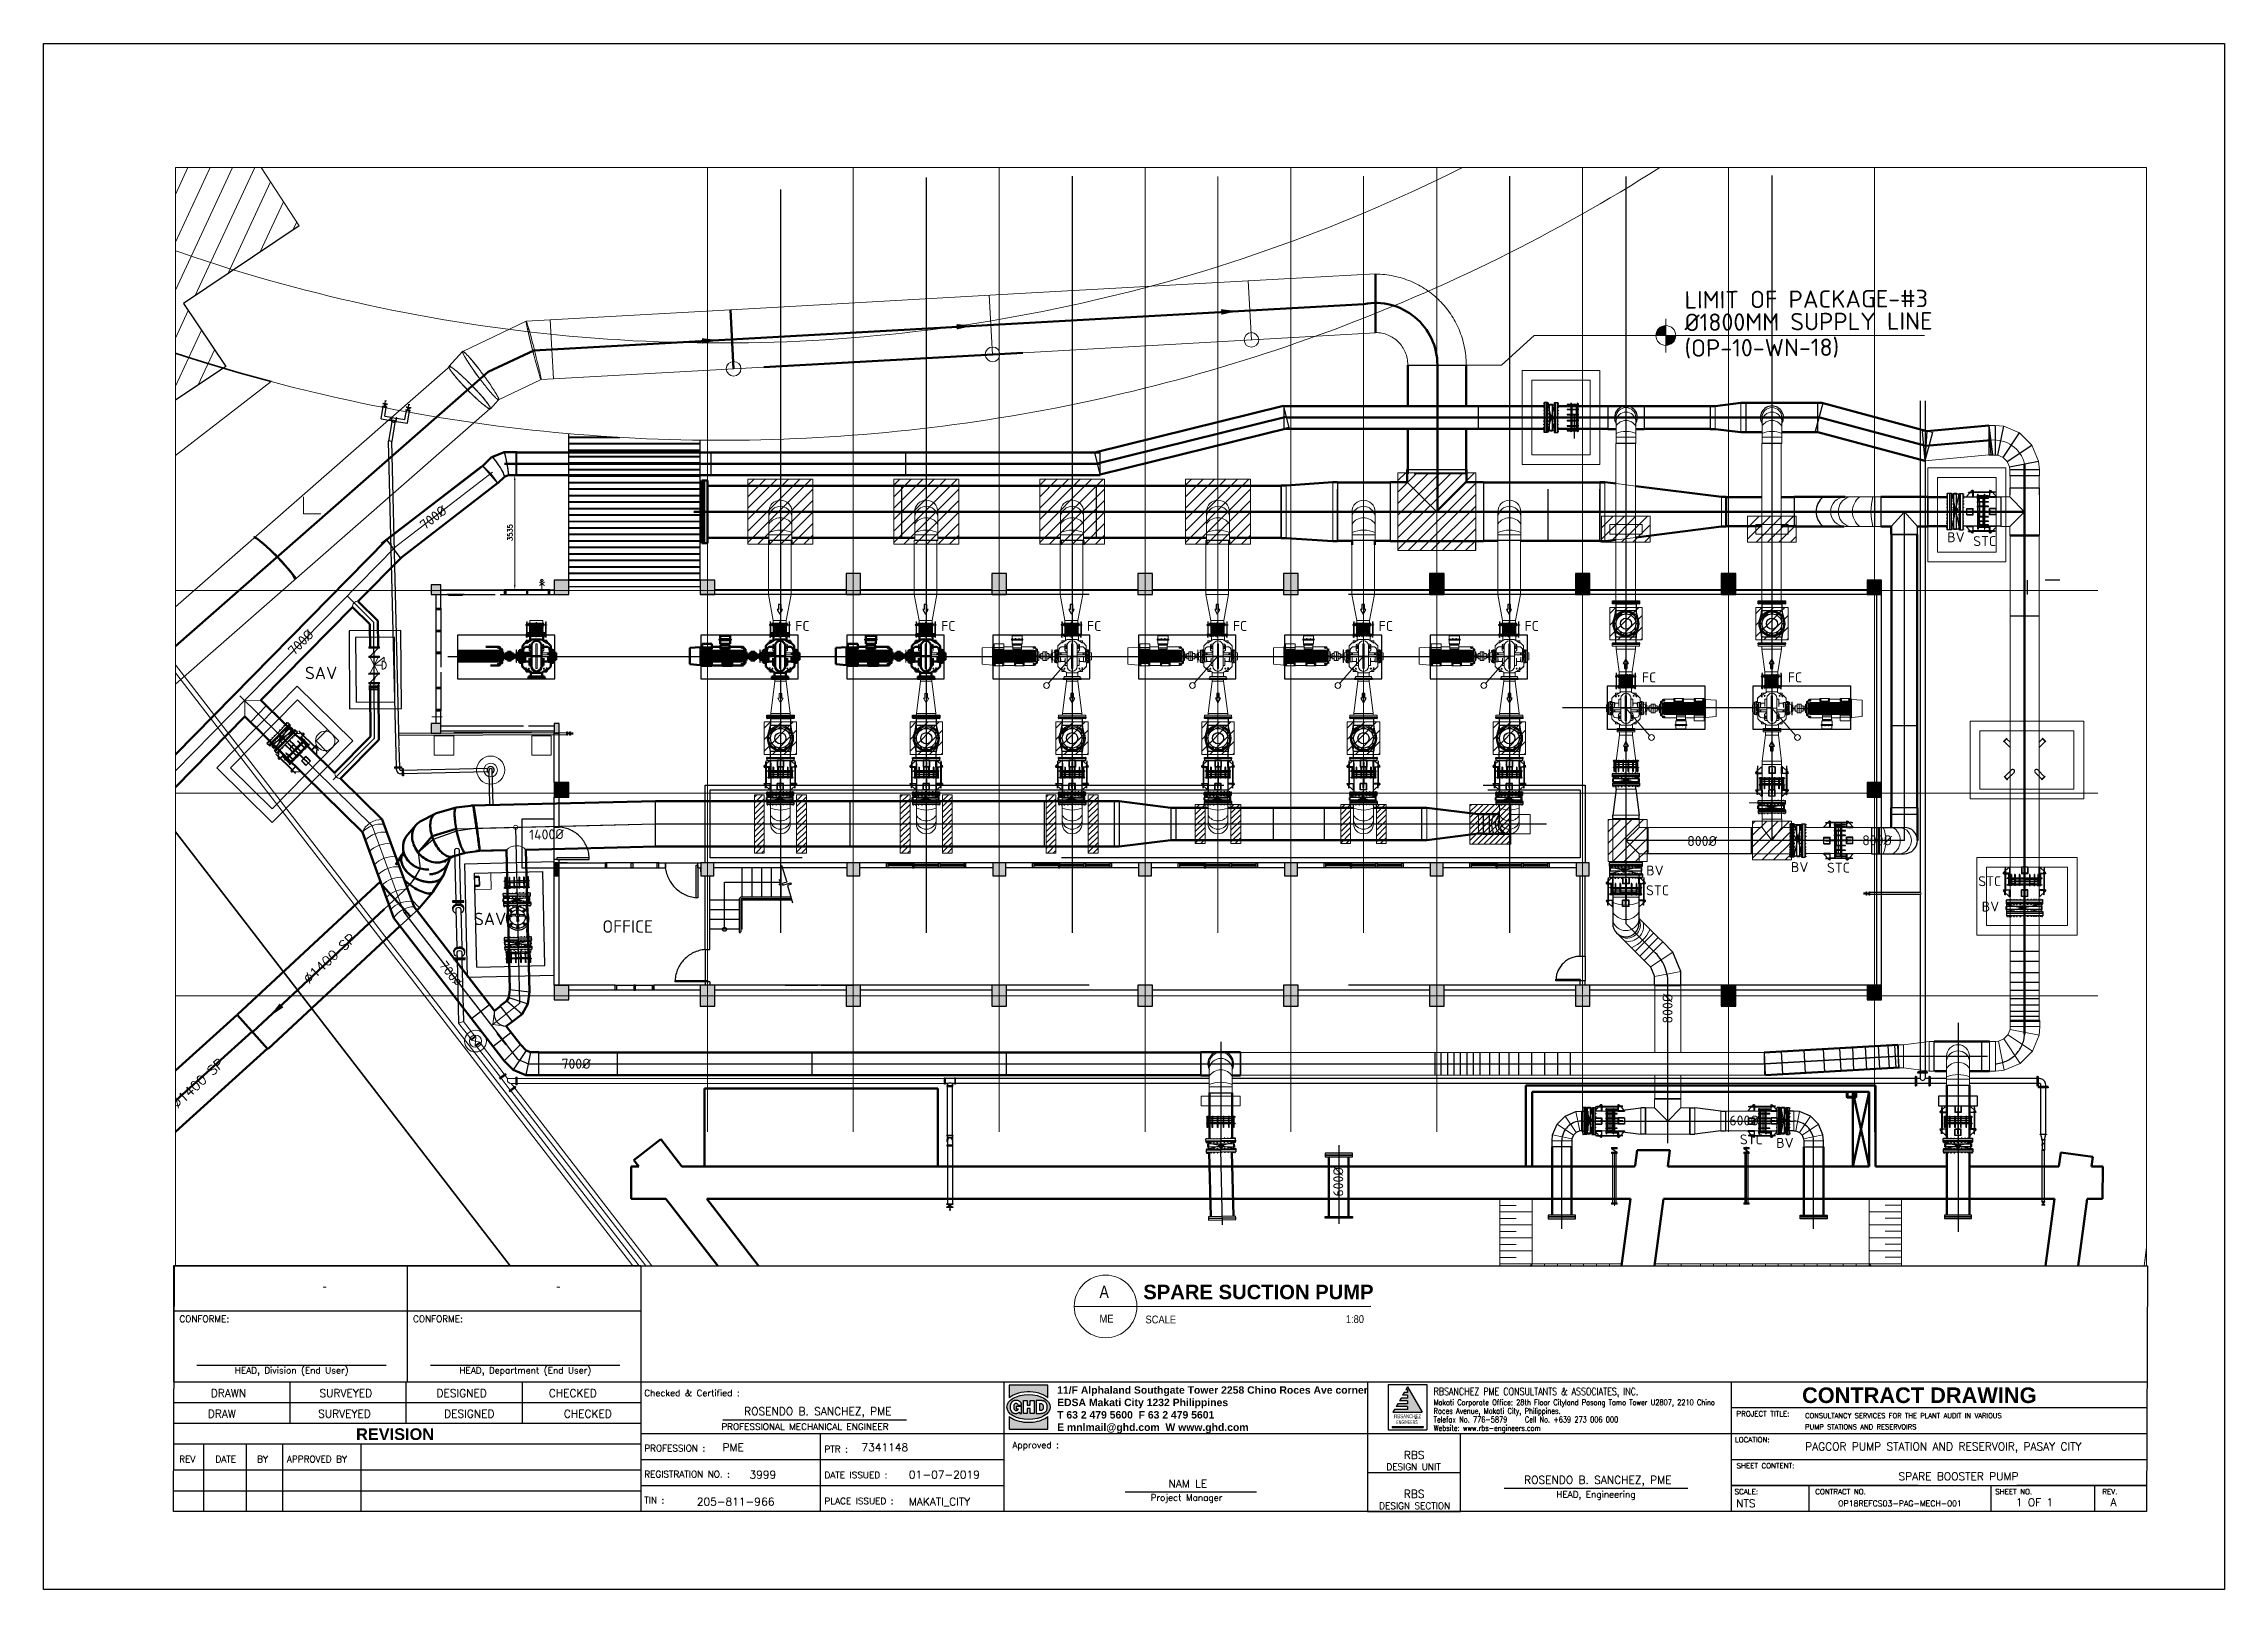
# Paper-space layout 'CONCEPTUAL' of a CAD drawing. Header units: inches, sheet in millimetres. Extents: x 23 to 864, y 4 to 600.
# The model-space entities are those that its viewports show. They can reach past a viewport. Long polylines and large blocks are cut down to what shows.
import ezdxf
from ezdxf.enums import TextEntityAlignment as Align

# ---------------------------------------------------------------- set-up
doc = ezdxf.new("R2010")
doc.units = ezdxf.units.IN
doc.header["$MEASUREMENT"] = 0
for name, pattern in [('CENTER', [2, 1.25, -0.25, 0.25, -0.25]), ('CENTER2', [1.125, 0.75, -0.125, 0.125, -0.125]), ('HIDDEN', [0.375, 0.25, -0.125]), ('PHANTOM2', [1.25, 0.625, -0.125, 0.125, -0.125, 0.125, -0.125])]:
    doc.linetypes.add(name, pattern=pattern)
doc.layers.get('Defpoints').update_dxf_attribs({"color": 8})
for name, color, linetype, lineweight in [('.5', 8, 'Continuous', 0), ('DIM', 251, 'Continuous', 0), ('G-ANNO-TTLB', 6, 'Continuous', 9), ('grid nos', 253, 'Continuous', 0), ('hid', 8, 'HIDDEN', 0), ('MECHANICAL', 8, 'Continuous', 0), ('plan', 8, 'Continuous', 0), ('PLC WIRE', 7, 'Continuous', 0)]:
    doc.layers.add(name, color=color, linetype=linetype, lineweight=lineweight)
for name, color, linetype in [('1', 1, 'CENTER'), ('2', 2, 'HIDDEN'), ('71-12459_XREF-T-BLK_A1$0$BORDER', 6, 'Continuous'), ('71-12459_XREF-T-BLK_A1$0$G-25CO', 7, 'Continuous'), ('71-12459_XREF-T-BLK_A1$0$T_BLK_LINE', 1, 'Continuous'), ('71-12459_XREF-T-BLK_A1$0$T_BLK_TXT', 3, 'Continuous'), ('71-12459_XREF-T-BLK_A1$0$T_MWSI-LOGO', 2, 'Continuous'), ('71-12459_XREF-T-BLK_A1$0$TEXT', 3, 'Continuous'), ('G-TX25', 3, 'Continuous'), ('ID_LEGEND', 3, 'Continuous'), ('M-HVAC-EQPM-NEW', 5, 'Continuous'), ('M-TTLB', 7, 'Continuous'), ('PIPE', 3, 'Continuous'), ('pipes', 2, 'Continuous'), ('PP', 4, 'Continuous'), ('PV-13AEE3', 7, 'Continuous'), ('RBS-TITLE-BORDER', 7, 'Continuous'), ('sleeve type coupling', 1, 'Continuous'), ('steel elbow 45deg', 3, 'Continuous'), ('steel elbow 90deg', 3, 'Continuous'), ('steel reducer', 2, 'Continuous'), ('steel tee', 3, 'Continuous'), ('text', 3, 'Continuous'), ('TITLE', 7, 'Continuous')]:
    doc.layers.add(name, color=color, linetype=linetype)
doc.layers.add('71-12459_XREF-T-BLK_A1$0$G-152CO', color=7, linetype='Continuous', true_color=0x0065a4)
doc.layers.add('71-12459_XREF-T-BLK_A1$0$G-252CO', color=7, linetype='Continuous', true_color=0xaaaaaa)
doc.styles.add('12', font='', dxfattribs={"height": 175})
doc.styles.add('71-12459_XREF-T-BLK_A1$0$ARIAL', font='arialbd.ttf')
doc.styles.add('71-12459_XREF-T-BLK_A1$0$ROMANT', font='romantic.ttf')
doc.styles.add('71-12459_XREF-T-BLK_A1$0$SIMPLEX', font='simplex.shx')
doc.styles.add('Arial_16', font='arial.ttf', dxfattribs={"width": 0.85, "height": 2.5})
doc.styles.add('Arial_20', font='arial.ttf', dxfattribs={"width": 0.8, "height": 4})
doc.styles.add('ISO', font='isocpeur.ttf')
doc.styles.add('RomanS', font='romans.shx', dxfattribs={"width": 0.8})
doc.styles.add('SIMPLEX', font='simplex.shx')
doc.styles.get("Standard").update_dxf_attribs({"font": 'arial.ttf'})
doc.styles.get('12').set_extended_font_data('Abadi MT Condensed Light')
doc.linetypes.add('FENCE_LINE', pattern='A,0.5,-0.1,["X",Standard,S=0.1,R=0,X=-0.02,Y=-0.05],-0.1', length=0.7)

psp = doc.layouts.new('CONCEPTUAL')

# ---------------------------------------------------------------- texts
at = {"layer": '71-12459_XREF-T-BLK_A1$0$T_BLK_TXT', "color": 2}
for s, height, style, p in [('-', 3.25, '71-12459_XREF-T-BLK_A1$0$ROMANT', (131.14, 119.09)), ('-', 3.25, '71-12459_XREF-T-BLK_A1$0$ROMANT', (221.25, 119.09)), ('HEAD, Division (End User)', 2.503, '71-12459_XREF-T-BLK_A1$0$SIMPLEX', (118.47, 86.91)), ('HEAD, Department (End User)', 2.503, '71-12459_XREF-T-BLK_A1$0$SIMPLEX', (208.58, 86.91))]:
    psp.add_text(s, height=height, dxfattribs=dict(at, style=style)).set_placement(p, align=Align.CENTER)
at = {"layer": '71-12459_XREF-T-BLK_A1$0$T_BLK_TXT', "color": 2, "style": '71-12459_XREF-T-BLK_A1$0$SIMPLEX'}
for p in [(75.16, 106.74), (165.27, 106.74)]:
    psp.add_text('CONFORME:', height=2.503, dxfattribs=at).set_placement(p)
at = {"layer": '71-12459_XREF-T-BLK_A1$0$T_MWSI-LOGO', "color": 6, "style": '71-12459_XREF-T-BLK_A1$0$ARIAL'}
psp.add_text('CONTRACT DRAWING', height=6.0071, dxfattribs=at).set_placement((700.93, 75.56))
at = {"layer": '71-12459_XREF-T-BLK_A1$0$T_MWSI-LOGO', "color": 2, "style": '71-12459_XREF-T-BLK_A1$0$ARIAL'}
psp.add_text('REVISION', height=4.505, dxfattribs=at).set_placement((158.33, 61.3), align=Align.CENTER)
at = {"layer": '71-12459_XREF-T-BLK_A1$0$T_MWSI-LOGO', "color": 6, "width": 113.8378, "attachment_point": 1, "line_spacing_factor": 0.9, "style": 'RomanS'}
for s, insert, char_height in [('{\\C256;Makati Corporate Office: 28th Floor Cityland Pasong Tamo Tower U2807, 2210 Chino Roces Avenue, Makati City, Philippines.\\PTelefax No. 776-5879^ICell No. +639 273 006 000\\PWebsite: www.rbs-engineers.com}', (558.84, 76.91), 2.2), ('{\\C1;RBSANCHEZ PME CONSULTANTS & ASSOCIATES, INC.}', (558.84, 81.41), 2.8)]:
    psp.add_mtext(s, dxfattribs=dict(at, insert=insert, char_height=char_height))
at = {"layer": '71-12459_XREF-T-BLK_A1$0$TEXT', "style": '71-12459_XREF-T-BLK_A1$0$SIMPLEX'}
for s, height, p in [('DRAWN', 3.004, (87.27, 77.85)), ('SURVEYED', 3.004, (129.21, 77.85)), ('DESIGNED', 3.004, (174.32, 77.85)), ('CHECKED', 3.004, (217.64, 77.85)), ('REV', 2.503, (75.11, 52.67)), ('DATE', 2.503, (89.1, 52.67)), ('BY', 2.503, (105.15, 52.67)), ('APPROVED BY', 2.503, (116.63, 52.67))]:
    psp.add_text(s, height=height, dxfattribs=at).set_placement(p)
at = {"layer": '71-12459_XREF-T-BLK_A1$0$TEXT', "color": 2, "style": '71-12459_XREF-T-BLK_A1$0$SIMPLEX'}
for s, p in [('Checked & Certified :', (254.44, 78.17)), ('PROFESSIONAL MECHANICAL ENGINEER', (284.16, 65.19)), ('PROFESSION :', (254.44, 56.89)), ('PTR :', (323.94, 56.54)), ('Approved :', (396.41, 58.11)), ('REGISTRATION NO. :', (254.44, 46.87)), ('DATE ISSUED :', (323.94, 46.53)), ('TIN :', (254.44, 36.86)), ('PLACE ISSUED :', (323.94, 36.52)), ('Project Manager', (449.7, 37.85))]:
    psp.add_text(s, height=2.503, dxfattribs=at).set_placement(p)
for s, height, p in [('PROJECT TITLE:', 2.0024, (685.84, 70.41)), ('LOCATION:', 2.002, (681.74, 60.4)), ('DESIGN UNIT', 2.503, (551.11, 49.71)), ('SHEET CONTENT:', 2.0024, (686.84, 50.39)), ('SCALE:', 2.002, (679.44, 40.38)), ('CONTRACT NO.', 2.0024, (715.78, 40.38)), ('SHEET NO.', 2.002, (782.56, 40.38)), ('REV.', 2.002, (819.61, 40.38)), ('DESIGN SECTION', 2.503, (551.54, 34.69)), ('HEAD, Engineering', 2.503, (621.43, 39.07))]:
    psp.add_text(s, height=height, dxfattribs=at).set_placement(p, align=Align.CENTER)
at = {"layer": 'G-ANNO-TTLB', "color": 7, "insert": (447.74, 109.28), "char_height": 3.023, "width": 14.1742, "attachment_point": 1, "style": 'Arial_16'}
psp.add_mtext('SCALE', dxfattribs=at)
at = {"layer": 'G-TX25', "char_height": 3, "attachment_point": 2, "style": 'SIMPLEX'}
for s, width, insert in [('ROSENDO B. SANCHEZ, PME', 84.1139, (321.42, 73.9)), ('RBS', 84.1139, (551.31, 56.99)), ('NAM LE', 84.1139, (464, 45.95)), ('ROSENDO B. SANCHEZ, PME', 84.1139, (622.14, 47.43)), ('SPARE BOOSTER PUMP', 132.0719, (761.26, 48.75)), ('RBS', 84.1139, (551.31, 42.03)), ('1 OF 1', 132.0719, (790.51, 38.79)), ('A', 132.0719, (821.02, 38.81))]:
    psp.add_mtext_dynamic_manual_height_columns(s, width=width, gutter_width=12.5, heights=[0], dxfattribs=dict(at, insert=insert))
at = {"layer": 'M-TTLB'}
for s, height, style, width, p in [('A', 4.84, 'Arial_20', 0.8, (430, 116.02)), ('ME', 3.023, 'Arial_16', 0.85, (430.03, 106.55))]:
    psp.add_text(s, height=height, dxfattribs=dict(at, style=style, width=width)).set_placement(p)
at = {"layer": 'M-TTLB', "attachment_point": 1, "line_spacing_factor": 0.941778}
for s, insert, char_height, width, style in [('{\\fArial|b1|i0|c0|p34;SPARE SUCTION PUMP}', (446.89, 121.18), 5.5816, 445.0471, 'SIMPLEX'), ('1:80', (525, 109.43), 3.023, 13.0292, 'Arial_16')]:
    psp.add_mtext(s, dxfattribs=dict(at, insert=insert, char_height=char_height, width=width, style=style))
at = {"layer": 'RBS-TITLE-BORDER', "color": 2, "style": '12'}
for s, width, p, p2 in [('RBSANCHEZ', 0.799172, (543.61, 69.69), (553.98, 69.69)), ('ENGINEERS', 0.704724, (544.42, 67.45), (552.71, 67.45))]:
    psp.add_text(s, height=1.496, dxfattribs=dict(at, width=width)).set_placement(p, p2, align=Align.FIT)
at = {"layer": 'text', "style": 'SIMPLEX'}
for tag, p, s in [('DRAW', (86.07, 69.91), ''), ('SURVEYED', (128.72, 69.91), ''), ('DESIGNED', (177.31, 69.91), ''), ('CHECKED', (223.42, 69.91), ''), ('PME', (284.57, 57.01), '-'), ('7341148', (338.24, 57.01), '-'), ('3999', (294.99, 46.45), '-'), ('01-07-2019', (356.53, 46.45), '-'), ('205-811-966', (274.77, 36.01), '-'), ('MAKATI_CITY', (356.42, 36.01), '-'), ('NTS', (675.56, 35.39), '-')]:
    psp.add_attdef(tag, p, s, height=3, dxfattribs=at)

msp = doc.modelspace()

# ---------------------------------------------------------------- texts
at = {"color": 8, "style": 'ISO'}
for s, p in [('LIMIT OF PACKAGE-#3', (180646, 142138)), ('%%C1800MM SUPPLY LINE', (180646, 141444)), ('(OP-10-WN-18)', (180646, 140651))]:
    msp.add_text(s, height=536.62, rotation=0.35171, dxfattribs=at).set_placement(p)
at = {"color": 8}
for s, rotation, p in [('E', 165.14703, (137037, 139884)), ('N', 165.67144, (137517, 139759)), ('I', 166.19585, (137997, 139639)), ('L', 166.72026, (138479, 139523)), ('Y', 167.76908, (139445, 139304)), ('T', 168.29349, (139929, 139201)), ('R', 168.8179, (140415, 139103)), ('E', 169.34231, (140901, 139009)), ('P', 169.86672, (141388, 138920)), ('O', 170.39113, (141876, 138835)), ('R', 170.91554, (142365, 138755)), ('P', 171.43995, (142854, 138679))]:
    msp.add_text(s, height=0.425, rotation=rotation, dxfattribs=at).set_placement(p, align=Align.CENTER)
at = {"color": 8, "style": 'ISO'}
for s, p in [('600%%C', (182030, 116938)), ('STC', (182352, 116354)), ('BV', (183472, 116248))]:
    msp.add_text(s, height=307.6, dxfattribs=at).set_placement(p)
at = {"layer": 'DIM', "color": 8, "style": 'SIMPLEX'}
for s, height, rotation, p in [('3535', 150, 90, (144485, 134969)), ('x', 221, 90, (145468, 133563)), ('∅1400 SP', 300, 42.96195, (138204, 121292)), ('∅1400 SP', 300, 42.96195, (134144, 117441))]:
    msp.add_text(s, height=height, rotation=rotation, dxfattribs=at).set_placement(p)
at = {"layer": 'DIM', "color": 8, "ltscale": 2000, "style": 'SIMPLEX'}
msp.add_text('700%%C', height=250, rotation=307.65, dxfattribs=at).set_placement((142221, 121886))
at = {"layer": 'PLC WIRE', "color": 8, "ltscale": 2000, "style": 'SIMPLEX'}
msp.add_text('700%%C', height=250, rotation=307.65, dxfattribs=at).set_placement((142221, 121886))
at = {"layer": 'text', "color": 8, "style": 'ISO'}
for s, rotation, p in [('700%%C', 37.65618, (141780, 135297)), ('700%%C', 45.37903, (137749, 131414)), ('1400%%C', 1.36179, (145002, 125751)), ('800%%C', 90, (180275, 120087)), ('600%%C', 90, (170115, 114746))]:
    msp.add_text(s, height=307.6, rotation=rotation, dxfattribs=at).set_placement(p)
for s, height, p in [('BV', 307.6, (188748, 134932)), ('STC', 307.6, (189551, 134811)), ('FC', 307.6, (153209, 132194)), ('FC', 307.6, (157709, 132194)), ('FC', 307.6, (162208, 132194)), ('FC', 307.6, (166709, 132194)), ('FC', 307.6, (171209, 132194)), ('FC', 307.6, (175709, 132194)), ('SAV', 384.5, (138084, 130705)), ('FC', 307.6, (179330, 130606)), ('FC', 307.6, (183830, 130606)), ('800%%C', 307.6, (180729, 125560)), ('800%%C', 307.6, (186128, 125582)), ('BV', 307.6, (179461, 124650)), ('BV', 307.6, (183926, 124754)), ('STC', 307.6, (185039, 124737)), ('STC', 307.6, (189707, 124320)), ('STC', 307.6, (179457, 124039)), ('BV', 307.6, (189814, 123539)), ('SAV', 384.5, (143298, 123118)), ('700%%C', 307.6, (145998, 118689))]:
    msp.add_text(s, height=height, dxfattribs=at).set_placement(p)
msp.add_text('OFFICE', height=384.5, dxfattribs=at).set_placement((148040, 122884), align=Align.CENTER)

# ---------------------------------------------------------------- blocks, each defined once
blk = doc.blocks.new('71-12459_XREF-T-BLK_A1$0$GHD_G_1032')
at = {"layer": '71-12459_XREF-T-BLK_A1$0$G-25CO', "insert": (0, 0), "char_height": 2.25, "width": 100.3017, "attachment_point": 4, "style": '71-12459_XREF-T-BLK_A1$0$ARIAL'}
blk.add_mtext('11/F Alphaland Southgate Tower 2258 Chino Roces Ave corner EDSA Makati City 1232 Philippines\\P{\\fArial|b1|i0|c0|p34;T }63 2 479 5600  {\\fArial|b1|i0|c0|p34;F} 63 2 479 5601\\P{\\fArial|b1|i0|c0|p34;E} mnlmail@ghd.com  {\\fArial|b1|i0|c0|p34;W} www.ghd.com', dxfattribs=at)
blk = doc.blocks.new('71-12459_XREF-T-BLK_A1$0$PROJ_INFO')
at = {"layer": '71-12459_XREF-T-BLK_A1$0$TEXT', "style": '71-12459_XREF-T-BLK_A1$0$SIMPLEX'}
for tag, p in [('PROJ_TITL1', (-138.93, 38.01)), ('PROJ_TITL2', (-138.93, 33.43)), ('LOC', (-138.93, 25.83)), ('CONT_NO', (-125.49, 2.11))]:
    blk.add_attdef(tag, p, '', height=3.17, dxfattribs=at)
blk = doc.blocks.new('BPS')
at = {"color": 5}
for p, q in [((158421, 209455), (158338, 209455)), ((158338, 209455), (158338, 209449)), ((158338, 209449), (158421, 209449)), ((158896, 209494), (158421, 209494)), ((158421, 209444), (158421, 209494)), ((158896, 209463), (158421, 209463)), ((158421, 209455), (158421, 209455)), ((158421, 209455), (158421, 209455)), ((158421, 209449), (158421, 209455)), ((158602, 209451), (158421, 209451)), ((158421, 209451), (158896, 209451)), ((158896, 209444), (158421, 209444)), ((158427, 209494), (158427, 209503)), ((158427, 209503), (158447, 209503)), ((158427, 209435), (158427, 209444)), ((158427, 209435), (158447, 209435)), ((158434, 209494), (158434, 209503)), ((158434, 209435), (158434, 209444)), ((158439, 209494), (158439, 209503)), ((158439, 209435), (158439, 209444)), ((158447, 209494), (158447, 209503)), ((158447, 209435), (158447, 209444)), ((158457, 209503), (158470, 209503)), ((158457, 209494), (158457, 209503)), ((158457, 209435), (158457, 209444)), ((158457, 209435), (158470, 209435)), ((158462, 209416), (158862, 209416)), ((158462, 209388), (158862, 209388)), ((158462, 209360), (158862, 209360)), ((158462, 209332), (158862, 209332)), ((158462, 209304), (158862, 209304)), ((158462, 209275), (158862, 209275)), ((158462, 209247), (158862, 209247)), ((158470, 209494), (158470, 209503)), ((158470, 209435), (158470, 209444)), ((158493, 209503), (158505, 209503)), ((158493, 209494), (158493, 209503)), ((158493, 209435), (158493, 209444)), ((158493, 209435), (158505, 209435)), ((158505, 209494), (158505, 209503)), ((158505, 209435), (158505, 209444)), ((158540, 209503), (158552, 209503)), ((158540, 209494), (158540, 209503)), ((158540, 209435), (158540, 209444)), ((158540, 209435), (158552, 209435)), ((158552, 209494), (158552, 209503)), ((158552, 209435), (158552, 209444)), ((158594, 209503), (158607, 209503)), ((158594, 209494), (158594, 209503)), ((158594, 209435), (158594, 209444)), ((158594, 209435), (158607, 209435)), ((158602, 209474), (158602, 209451)), ((158602, 209474), (158608, 209474)), ((158716, 209451), (158602, 209451)), ((158607, 209494), (158607, 209503)), ((158607, 209435), (158607, 209444)), ((158608, 209474), (158608, 209458)), ((158709, 209458), (158608, 209458)), ((158652, 209494), (158652, 209503)), ((158665, 209503), (158652, 209503)), ((158652, 209435), (158652, 209444)), ((158665, 209435), (158652, 209435)), ((158665, 209494), (158665, 209503)), ((158665, 209435), (158665, 209444)), ((158709, 209474), (158709, 209458)), ((158709, 209474), (158716, 209474)), ((158711, 209494), (158711, 209503)), ((158723, 209503), (158711, 209503)), ((158711, 209435), (158711, 209444)), ((158723, 209435), (158711, 209435)), ((158716, 209474), (158716, 209451)), ((158723, 209494), (158723, 209503)), ((158723, 209435), (158723, 209444)), ((158765, 209494), (158765, 209503)), ((158778, 209503), (158765, 209503)), ((158765, 209435), (158765, 209444)), ((158778, 209435), (158765, 209435)), ((158778, 209494), (158778, 209503)), ((158778, 209435), (158778, 209444)), ((158812, 209494), (158812, 209503)), ((158825, 209503), (158812, 209503)), ((158812, 209435), (158812, 209444)), ((158825, 209435), (158812, 209435)), ((158825, 209494), (158825, 209503)), ((158825, 209435), (158825, 209444)), ((158848, 209494), (158848, 209503)), ((158860, 209503), (158848, 209503)), ((158848, 209435), (158848, 209444)), ((158860, 209435), (158848, 209435)), ((158860, 209494), (158860, 209503)), ((158860, 209435), (158860, 209444)), ((158870, 209494), (158870, 209503)), ((158870, 209503), (158891, 209503)), ((158870, 209435), (158870, 209444)), ((158870, 209435), (158891, 209435)), ((158878, 209494), (158878, 209503)), ((158878, 209435), (158878, 209444)), ((158883, 209494), (158883, 209503)), ((158883, 209435), (158883, 209444)), ((158891, 209503), (158891, 209494)), ((158891, 209435), (158891, 209444)), ((158896, 209444), (158896, 209494)), ((158896, 209455), (158896, 209455)), ((158896, 209455), (158896, 209455)), ((158896, 209455), (158979, 209455)), ((158896, 209449), (158896, 209455)), ((158979, 209449), (158896, 209449)), ((158979, 209455), (158979, 209449)), ((158338, 209156), (158338, 209163)), ((158338, 209163), (158421, 209163)), ((158421, 209156), (158338, 209156)), ((158421, 209163), (158421, 209156)), ((158421, 209163), (158421, 209113)), ((158896, 209163), (158421, 209163)), ((158421, 209156), (158421, 209156)), ((158421, 209156), (158421, 209156)), ((158896, 209144), (158421, 209144)), ((158896, 209113), (158421, 209113)), ((158427, 209172), (158427, 209163)), ((158427, 209172), (158447, 209172)), ((158427, 209113), (158427, 209104)), ((158427, 209104), (158447, 209104)), ((158434, 209172), (158434, 209163)), ((158434, 209113), (158434, 209104)), ((158439, 209172), (158439, 209163)), ((158439, 209113), (158439, 209104)), ((158447, 209172), (158447, 209163)), ((158447, 209113), (158447, 209104)), ((158457, 209172), (158470, 209172)), ((158457, 209172), (158457, 209163)), ((158457, 209113), (158457, 209104)), ((158457, 209104), (158470, 209104)), ((158462, 209219), (158862, 209219)), ((158462, 209191), (158862, 209191)), ((158470, 209172), (158470, 209163)), ((158470, 209113), (158470, 209104)), ((158493, 209172), (158505, 209172)), ((158493, 209172), (158493, 209163)), ((158493, 209113), (158493, 209104)), ((158493, 209104), (158505, 209104)), ((158505, 209172), (158505, 209163)), ((158505, 209113), (158505, 209104)), ((158540, 209172), (158552, 209172)), ((158540, 209172), (158540, 209163)), ((158540, 209113), (158540, 209104)), ((158540, 209104), (158552, 209104)), ((158552, 209172), (158552, 209163)), ((158552, 209113), (158552, 209104)), ((158594, 209172), (158607, 209172)), ((158594, 209172), (158594, 209163)), ((158594, 209113), (158594, 209104)), ((158594, 209104), (158607, 209104)), ((158602, 209137), (158602, 209160)), ((158716, 209160), (158602, 209160)), ((158602, 209137), (158608, 209137)), ((158607, 209172), (158607, 209163)), ((158607, 209113), (158607, 209104)), ((158608, 209137), (158608, 209153)), ((158709, 209153), (158608, 209153)), ((158652, 209172), (158652, 209163)), ((158665, 209172), (158652, 209172)), ((158652, 209113), (158652, 209104)), ((158665, 209104), (158652, 209104)), ((158665, 209172), (158665, 209163)), ((158665, 209113), (158665, 209104)), ((158709, 209137), (158709, 209153)), ((158709, 209137), (158716, 209137)), ((158711, 209172), (158711, 209163)), ((158723, 209172), (158711, 209172)), ((158711, 209113), (158711, 209104)), ((158723, 209104), (158711, 209104)), ((158716, 209137), (158716, 209160)), ((158723, 209172), (158723, 209163)), ((158723, 209113), (158723, 209104)), ((158765, 209172), (158765, 209163)), ((158778, 209172), (158765, 209172)), ((158765, 209113), (158765, 209104)), ((158778, 209104), (158765, 209104)), ((158778, 209172), (158778, 209163)), ((158778, 209113), (158778, 209104)), ((158812, 209172), (158812, 209163)), ((158825, 209172), (158812, 209172)), ((158812, 209113), (158812, 209104)), ((158825, 209104), (158812, 209104)), ((158825, 209172), (158825, 209163)), ((158825, 209113), (158825, 209104)), ((158848, 209172), (158848, 209163)), ((158860, 209172), (158848, 209172)), ((158848, 209113), (158848, 209104)), ((158860, 209104), (158848, 209104)), ((158860, 209172), (158860, 209163)), ((158860, 209113), (158860, 209104)), ((158870, 209172), (158870, 209163)), ((158870, 209172), (158891, 209172)), ((158870, 209113), (158870, 209104)), ((158870, 209104), (158891, 209104)), ((158878, 209172), (158878, 209163)), ((158878, 209113), (158878, 209104)), ((158883, 209172), (158883, 209163)), ((158883, 209113), (158883, 209104)), ((158891, 209172), (158891, 209163)), ((158891, 209104), (158891, 209113)), ((158896, 209163), (158896, 209113)), ((158979, 209163), (158896, 209163)), ((158896, 209163), (158896, 209156)), ((158896, 209156), (158896, 209156)), ((158896, 209156), (158896, 209156)), ((158896, 209156), (158979, 209156)), ((158979, 209156), (158979, 209163))]:
    blk.add_line(p, q, dxfattribs=at)
for points in [[(158462, 209416), (158462, 209444)], [(158862, 209416), (158862, 209444)], [(158462, 209191), (158462, 209163)], [(158862, 209191), (158862, 209163)]]:
    blk.add_lwpolyline(points, dxfattribs=at)
for centre, start, end in [((158471, 209402), 123.68906, 236.31094), ((158471, 209374), 123.68906, 236.31094), ((158471, 209346), 123.68906, 236.31094), ((158471, 209318), 123.68906, 236.31094), ((158471, 209289), 123.68906, 236.31094), ((158471, 209261), 123.68906, 236.31094), ((158471, 209233), 123.68906, 236.31094), ((158852, 209402), 303.68906, 56.31094), ((158852, 209374), 303.68906, 56.31094), ((158852, 209346), 303.68906, 56.31094), ((158852, 209318), 303.68906, 56.31094), ((158852, 209289), 303.68906, 56.31094), ((158852, 209261), 303.68906, 56.31094), ((158852, 209233), 303.68906, 56.31094), ((158471, 209205), 123.68906, 236.31094), ((158852, 209205), 303.68906, 56.31094)]:
    blk.add_arc(centre, 16.9, start, end, dxfattribs=at)
at = {"layer": '1', "color": 5}
for p, q in [((158353, 209455), (158353, 209465)), ((158353, 209465), (158380, 209465)), ((158353, 209455), (158353, 209465)), ((158353, 209465), (158380, 209465)), ((158380, 209455), (158353, 209455)), ((158380, 209455), (158353, 209455)), ((158358, 209465), (158358, 209455)), ((158358, 209465), (158358, 209455)), ((158363, 209534), (158363, 209156)), ((158363, 209534), (158363, 209465)), ((158363, 209534), (158370, 209534)), ((158370, 209498), (158363, 209498)), ((158370, 209498), (158363, 209498)), ((158370, 209496), (158363, 209496)), ((158370, 209496), (158363, 209496)), ((158370, 209496), (158363, 209496)), ((158370, 209496), (158363, 209496)), ((158370, 209493), (158363, 209493)), ((158370, 209493), (158363, 209493)), ((158370, 209491), (158363, 209491)), ((158370, 209491), (158363, 209491)), ((158370, 209489), (158363, 209489)), ((158370, 209489), (158363, 209489)), ((158370, 209489), (158363, 209489)), ((158370, 209489), (158363, 209489)), ((158370, 209487), (158363, 209487)), ((158370, 209487), (158363, 209487)), ((158370, 209484), (158363, 209484)), ((158370, 209484), (158363, 209484)), ((158370, 209482), (158363, 209482)), ((158370, 209482), (158363, 209482)), ((158370, 209480), (158363, 209480)), ((158370, 209480), (158363, 209480)), ((158370, 209477), (158363, 209477)), ((158370, 209477), (158363, 209477)), ((158370, 209475), (158363, 209475)), ((158370, 209475), (158363, 209475)), ((158370, 209473), (158363, 209473)), ((158370, 209473), (158363, 209473)), ((158370, 209470), (158363, 209470)), ((158370, 209470), (158363, 209470)), ((158370, 209468), (158363, 209468)), ((158370, 209468), (158363, 209468)), ((158370, 209466), (158363, 209466)), ((158370, 209466), (158363, 209466)), ((158370, 209454), (158363, 209454)), ((158370, 209454), (158363, 209454)), ((158370, 209452), (158363, 209452)), ((158370, 209452), (158363, 209452)), ((158370, 209449), (158363, 209449)), ((158370, 209449), (158363, 209449)), ((158370, 209447), (158363, 209447)), ((158370, 209447), (158363, 209447)), ((158370, 209445), (158363, 209445)), ((158370, 209445), (158363, 209445)), ((158370, 209442), (158363, 209442)), ((158370, 209442), (158363, 209442)), ((158370, 209440), (158363, 209440)), ((158370, 209440), (158363, 209440)), ((158370, 209438), (158363, 209438)), ((158370, 209438), (158363, 209438)), ((158370, 209534), (158370, 209156)), ((158370, 209534), (158370, 209465)), ((158375, 209465), (158375, 209455)), ((158375, 209465), (158375, 209455)), ((158380, 209465), (158380, 209455)), ((158380, 209465), (158380, 209455)), ((158646, 209458), (158646, 209468)), ((158646, 209468), (158672, 209468)), ((158646, 209458), (158646, 209468)), ((158646, 209468), (158672, 209468)), ((158672, 209458), (158646, 209458)), ((158672, 209458), (158646, 209458)), ((158650, 209468), (158650, 209458)), ((158650, 209468), (158650, 209458)), ((158655, 209537), (158655, 209158)), ((158655, 209537), (158655, 209468)), ((158662, 209537), (158655, 209537)), ((158662, 209537), (158655, 209537)), ((158662, 209500), (158655, 209500)), ((158662, 209500), (158655, 209500)), ((158662, 209498), (158655, 209498)), ((158662, 209498), (158655, 209498)), ((158662, 209498), (158655, 209498)), ((158662, 209498), (158655, 209498)), ((158662, 209496), (158655, 209496)), ((158662, 209496), (158655, 209496)), ((158662, 209494), (158655, 209494)), ((158662, 209494), (158655, 209494)), ((158662, 209491), (158655, 209491)), ((158662, 209491), (158655, 209491)), ((158662, 209491), (158655, 209491)), ((158662, 209491), (158655, 209491)), ((158662, 209489), (158655, 209489)), ((158662, 209489), (158655, 209489)), ((158662, 209487), (158655, 209487)), ((158662, 209487), (158655, 209487)), ((158662, 209484), (158655, 209484)), ((158662, 209484), (158655, 209484)), ((158662, 209482), (158655, 209482)), ((158662, 209482), (158655, 209482)), ((158662, 209480), (158655, 209480)), ((158662, 209480), (158655, 209480)), ((158662, 209477), (158655, 209477)), ((158662, 209477), (158655, 209477)), ((158662, 209475), (158655, 209475)), ((158662, 209475), (158655, 209475)), ((158662, 209473), (158655, 209473)), ((158662, 209473), (158655, 209473)), ((158662, 209470), (158655, 209470)), ((158662, 209470), (158655, 209470)), ((158662, 209468), (158655, 209468)), ((158662, 209468), (158655, 209468)), ((158662, 209456), (158655, 209456)), ((158662, 209456), (158655, 209456)), ((158662, 209456), (158655, 209456)), ((158662, 209456), (158655, 209456)), ((158662, 209454), (158655, 209454)), ((158662, 209454), (158655, 209454)), ((158662, 209454), (158655, 209454)), ((158662, 209454), (158655, 209454)), ((158662, 209452), (158655, 209452)), ((158662, 209452), (158655, 209452)), ((158662, 209449), (158655, 209449)), ((158662, 209449), (158655, 209449)), ((158662, 209447), (158655, 209447)), ((158662, 209447), (158655, 209447)), ((158662, 209444), (158655, 209444)), ((158662, 209444), (158655, 209444)), ((158662, 209537), (158662, 209158)), ((158662, 209537), (158662, 209468)), ((158667, 209468), (158667, 209458)), ((158667, 209468), (158667, 209458)), ((158672, 209468), (158672, 209458)), ((158672, 209468), (158672, 209458)), ((158964, 209465), (158938, 209465)), ((158938, 209465), (158938, 209455)), ((158964, 209465), (158938, 209465)), ((158938, 209465), (158938, 209455)), ((158938, 209455), (158964, 209455)), ((158938, 209455), (158964, 209455)), ((158943, 209465), (158943, 209455)), ((158943, 209465), (158943, 209455)), ((158947, 209534), (158947, 209156)), ((158947, 209534), (158947, 209465)), ((158955, 209534), (158947, 209534)), ((158947, 209498), (158955, 209498)), ((158947, 209498), (158955, 209498)), ((158947, 209496), (158955, 209496)), ((158947, 209496), (158955, 209496)), ((158947, 209496), (158955, 209496)), ((158947, 209496), (158955, 209496)), ((158947, 209493), (158955, 209493)), ((158947, 209493), (158955, 209493)), ((158947, 209491), (158955, 209491)), ((158947, 209491), (158955, 209491)), ((158947, 209489), (158955, 209489)), ((158947, 209489), (158955, 209489)), ((158947, 209489), (158955, 209489)), ((158947, 209489), (158955, 209489)), ((158947, 209487), (158955, 209487)), ((158947, 209487), (158955, 209487)), ((158947, 209484), (158955, 209484)), ((158947, 209484), (158955, 209484)), ((158947, 209482), (158955, 209482)), ((158947, 209482), (158955, 209482)), ((158947, 209480), (158955, 209480)), ((158947, 209480), (158955, 209480)), ((158947, 209477), (158955, 209477)), ((158947, 209477), (158955, 209477)), ((158947, 209475), (158955, 209475)), ((158947, 209475), (158955, 209475)), ((158947, 209473), (158955, 209473)), ((158947, 209473), (158955, 209473)), ((158947, 209470), (158955, 209470)), ((158947, 209470), (158955, 209470)), ((158947, 209468), (158955, 209468)), ((158947, 209468), (158955, 209468)), ((158947, 209466), (158955, 209466)), ((158947, 209466), (158955, 209466)), ((158947, 209454), (158955, 209454)), ((158947, 209454), (158955, 209454)), ((158947, 209452), (158955, 209452)), ((158947, 209452), (158955, 209452)), ((158947, 209449), (158955, 209449)), ((158947, 209449), (158955, 209449)), ((158947, 209447), (158955, 209447)), ((158947, 209447), (158955, 209447)), ((158947, 209445), (158955, 209445)), ((158947, 209445), (158955, 209445)), ((158947, 209442), (158955, 209442)), ((158947, 209442), (158955, 209442)), ((158947, 209440), (158955, 209440)), ((158947, 209440), (158955, 209440)), ((158947, 209438), (158955, 209438)), ((158947, 209438), (158955, 209438)), ((158955, 209534), (158955, 209156)), ((158955, 209534), (158955, 209465)), ((158959, 209465), (158959, 209455)), ((158959, 209465), (158959, 209455)), ((158964, 209455), (158964, 209465)), ((158964, 209455), (158964, 209465)), ((158353, 209156), (158353, 209146)), ((158380, 209156), (158353, 209156)), ((158353, 209156), (158353, 209146)), ((158380, 209156), (158353, 209156)), ((158353, 209146), (158380, 209146)), ((158353, 209146), (158380, 209146)), ((158358, 209146), (158358, 209156)), ((158358, 209146), (158358, 209156)), ((158370, 209174), (158363, 209174)), ((158370, 209174), (158363, 209174)), ((158370, 209171), (158363, 209171)), ((158370, 209171), (158363, 209171)), ((158370, 209169), (158363, 209169)), ((158370, 209169), (158363, 209169)), ((158370, 209167), (158363, 209167)), ((158370, 209167), (158363, 209167)), ((158370, 209164), (158363, 209164)), ((158370, 209164), (158363, 209164)), ((158370, 209162), (158363, 209162)), ((158370, 209162), (158363, 209162)), ((158370, 209160), (158363, 209160)), ((158370, 209160), (158363, 209160)), ((158370, 209157), (158363, 209157)), ((158370, 209157), (158363, 209157)), ((158370, 209146), (158363, 209146)), ((158363, 209077), (158363, 209146)), ((158370, 209146), (158363, 209146)), ((158370, 209143), (158363, 209143)), ((158370, 209143), (158363, 209143)), ((158370, 209141), (158363, 209141)), ((158370, 209141), (158363, 209141)), ((158370, 209139), (158363, 209139)), ((158370, 209139), (158363, 209139)), ((158370, 209136), (158363, 209136)), ((158370, 209136), (158363, 209136)), ((158363, 209077), (158370, 209077)), ((158370, 209077), (158370, 209146)), ((158375, 209146), (158375, 209156)), ((158375, 209146), (158375, 209156)), ((158380, 209146), (158380, 209156)), ((158380, 209146), (158380, 209156)), ((158646, 209158), (158646, 209148)), ((158672, 209158), (158646, 209158)), ((158646, 209158), (158646, 209148)), ((158672, 209158), (158646, 209158)), ((158646, 209148), (158672, 209148)), ((158646, 209148), (158672, 209148)), ((158650, 209148), (158650, 209158)), ((158650, 209148), (158650, 209158)), ((158662, 209174), (158655, 209174)), ((158662, 209174), (158655, 209174)), ((158662, 209171), (158655, 209171)), ((158662, 209171), (158655, 209171)), ((158662, 209169), (158655, 209169)), ((158662, 209169), (158655, 209169)), ((158662, 209167), (158655, 209167)), ((158662, 209167), (158655, 209167)), ((158662, 209164), (158655, 209164)), ((158662, 209164), (158655, 209164)), ((158662, 209162), (158655, 209162)), ((158662, 209162), (158655, 209162)), ((158662, 209160), (158655, 209160)), ((158662, 209160), (158655, 209160)), ((158662, 209148), (158655, 209148)), ((158655, 209079), (158655, 209148)), ((158662, 209148), (158655, 209148)), ((158662, 209146), (158655, 209146)), ((158662, 209146), (158655, 209146)), ((158662, 209143), (158655, 209143)), ((158662, 209143), (158655, 209143)), ((158662, 209141), (158655, 209141)), ((158662, 209141), (158655, 209141)), ((158662, 209139), (158655, 209139)), ((158662, 209139), (158655, 209139)), ((158662, 209079), (158655, 209079)), ((158662, 209079), (158655, 209079)), ((158662, 209079), (158662, 209148)), ((158667, 209148), (158667, 209158)), ((158667, 209148), (158667, 209158)), ((158672, 209148), (158672, 209158)), ((158672, 209148), (158672, 209158)), ((158938, 209146), (158938, 209156)), ((158938, 209156), (158964, 209156)), ((158938, 209146), (158938, 209156)), ((158938, 209156), (158964, 209156)), ((158964, 209146), (158938, 209146)), ((158964, 209146), (158938, 209146)), ((158943, 209146), (158943, 209156)), ((158943, 209146), (158943, 209156)), ((158947, 209174), (158955, 209174)), ((158947, 209174), (158955, 209174)), ((158947, 209171), (158955, 209171)), ((158947, 209171), (158955, 209171)), ((158947, 209169), (158955, 209169)), ((158947, 209169), (158955, 209169)), ((158947, 209167), (158955, 209167)), ((158947, 209167), (158955, 209167)), ((158947, 209164), (158955, 209164)), ((158947, 209164), (158955, 209164)), ((158947, 209162), (158955, 209162)), ((158947, 209162), (158955, 209162)), ((158947, 209160), (158955, 209160)), ((158947, 209160), (158955, 209160)), ((158947, 209157), (158955, 209157)), ((158947, 209157), (158955, 209157)), ((158947, 209146), (158955, 209146)), ((158947, 209077), (158947, 209146)), ((158947, 209146), (158955, 209146)), ((158947, 209143), (158955, 209143)), ((158947, 209143), (158955, 209143)), ((158947, 209141), (158955, 209141)), ((158947, 209141), (158955, 209141)), ((158947, 209139), (158955, 209139)), ((158947, 209139), (158955, 209139)), ((158947, 209136), (158955, 209136)), ((158947, 209136), (158955, 209136)), ((158955, 209077), (158947, 209077)), ((158955, 209077), (158955, 209146)), ((158959, 209146), (158959, 209156)), ((158959, 209146), (158959, 209156)), ((158964, 209156), (158964, 209146)), ((158964, 209156), (158964, 209146))]:
    blk.add_line(p, q, dxfattribs=at)
at = {"layer": '1', "color": 5, "linetype": 'HIDDEN', "ltscale": 0.009}
for p, q in [((158363, 209455), (158363, 209465)), ((158370, 209463), (158363, 209463)), ((158370, 209463), (158363, 209463)), ((158370, 209461), (158363, 209461)), ((158370, 209461), (158363, 209461)), ((158370, 209459), (158363, 209459)), ((158370, 209459), (158363, 209459)), ((158370, 209456), (158363, 209456)), ((158370, 209456), (158363, 209456)), ((158370, 209455), (158370, 209465)), ((158655, 209458), (158655, 209468)), ((158662, 209466), (158655, 209466)), ((158662, 209466), (158655, 209466)), ((158662, 209463), (158655, 209463)), ((158662, 209463), (158655, 209463)), ((158662, 209461), (158655, 209461)), ((158662, 209461), (158655, 209461)), ((158662, 209459), (158655, 209459)), ((158662, 209459), (158655, 209459)), ((158662, 209458), (158662, 209468)), ((158947, 209455), (158947, 209465)), ((158947, 209463), (158955, 209463)), ((158947, 209463), (158955, 209463)), ((158947, 209461), (158955, 209461)), ((158947, 209461), (158955, 209461)), ((158947, 209459), (158955, 209459)), ((158947, 209459), (158955, 209459)), ((158947, 209456), (158955, 209456)), ((158947, 209456), (158955, 209456)), ((158955, 209455), (158955, 209465)), ((158363, 209156), (158363, 209146)), ((158370, 209155), (158363, 209155)), ((158370, 209155), (158363, 209155)), ((158370, 209153), (158363, 209153)), ((158370, 209153), (158363, 209153)), ((158370, 209150), (158363, 209150)), ((158370, 209150), (158363, 209150)), ((158370, 209148), (158363, 209148)), ((158370, 209148), (158363, 209148)), ((158370, 209156), (158370, 209146)), ((158655, 209158), (158655, 209148)), ((158662, 209157), (158655, 209157)), ((158662, 209157), (158655, 209157)), ((158662, 209155), (158655, 209155)), ((158662, 209155), (158655, 209155)), ((158662, 209153), (158655, 209153)), ((158662, 209153), (158655, 209153)), ((158662, 209150), (158655, 209150)), ((158662, 209150), (158655, 209150)), ((158662, 209158), (158662, 209148)), ((158947, 209156), (158947, 209146)), ((158947, 209155), (158955, 209155)), ((158947, 209155), (158955, 209155)), ((158947, 209153), (158955, 209153)), ((158947, 209153), (158955, 209153)), ((158947, 209150), (158955, 209150)), ((158947, 209150), (158955, 209150)), ((158947, 209148), (158955, 209148)), ((158947, 209148), (158955, 209148)), ((158955, 209156), (158955, 209146))]:
    blk.add_line(p, q, dxfattribs=at)
at = {"layer": '1', "color": 5, "linetype": 'CENTER', "ltscale": 0.09}
for p, q in [((158366, 209560), (158366, 209063)), ((158951, 209560), (158951, 209063))]:
    blk.add_line(p, q, dxfattribs=at)
at = {"layer": 'DIM', "color": 5, "linetype": 'Continuous', "ltscale": 10}
for p, q in [((158459, 209494), (158459, 209594)), ((158459, 209594), (158859, 209594)), ((158859, 209494), (158459, 209494)), ((158859, 209594), (158859, 209494))]:
    blk.add_line(p, q, dxfattribs=at)
at = {"layer": 'DIM', "color": 5, "linetype": 'Continuous'}
for p, q in [((157492, 208680), (156216, 208680)), ((157521, 208665), (156216, 208665)), ((157521, 208656), (156216, 208656)), ((157521, 208641), (156216, 208641)), ((157521, 208632), (156216, 208632)), ((157521, 208616), (156216, 208616)), ((157521, 208607), (156216, 208607)), ((157521, 208592), (156216, 208592)), ((157521, 208583), (156216, 208583)), ((157469, 208745), (157469, 208749)), ((157477, 208759), (157488, 208771)), ((157488, 208749), (157477, 208759)), ((157477, 208749), (157477, 208759)), ((157488, 208738), (157477, 208749)), ((157477, 208749), (157477, 208749)), ((157488, 208771), (157509, 208771)), ((157509, 208749), (157488, 208749)), ((157509, 208738), (157488, 208738)), ((157492, 208728), (157492, 208728)), ((157492, 208492), (157492, 208680)), ((157492, 208680), (157508, 208665)), ((157509, 208771), (157519, 208759)), ((157519, 208759), (157509, 208749)), ((157519, 208749), (157509, 208738)), ((157519, 208749), (157519, 208759)), ((157519, 208749), (157519, 208749)), ((157521, 208492), (157521, 208665)), ((157528, 208745), (157528, 208749)), ((157563, 208513), (157563, 208724)), ((157563, 208644), (157563, 208703)), ((157563, 208703), (157568, 208703)), ((157568, 208644), (157563, 208644)), ((157568, 208703), (157568, 208644)), ((157568, 208694), (157574, 208689)), ((157568, 208689), (157586, 208689)), ((157568, 208658), (157568, 208689)), ((157586, 208658), (157568, 208658)), ((157586, 208689), (157586, 208658)), ((157586, 208678), (157604, 208663)), ((157637, 208588), (157644, 208588)), ((157637, 208575), (157637, 208588)), ((157644, 208575), (157637, 208575)), ((157644, 208588), (157644, 208575)), ((158038, 208577), (158027, 208577)), ((158027, 208577), (158027, 208566)), ((158038, 208581), (158044, 208581)), ((158038, 208562), (158038, 208581)), ((158038, 208566), (158038, 208577)), ((158044, 208688), (158052, 208688)), ((158044, 208296), (158044, 208688)), ((158044, 208581), (158044, 208562)), ((158052, 208688), (158052, 208296)), ((158052, 208581), (158068, 208581)), ((158052, 208562), (158052, 208581)), ((158068, 208581), (158068, 208562)), ((158133, 208661), (158121, 208661)), ((158121, 208661), (158121, 208630)), ((158121, 208630), (158133, 208630)), ((158133, 208630), (158133, 208661)), ((158250, 208616), (158168, 208616)), ((158189, 208653), (158180, 208648)), ((158180, 208648), (158180, 208638)), ((158180, 208638), (158189, 208633)), ((158197, 208648), (158189, 208653)), ((158189, 208633), (158197, 208638)), ((158197, 208638), (158197, 208648)), ((158260, 208596), (158260, 208668)), ((158442, 208835), (158442, 208674)), ((158474, 208759), (158457, 208750)), ((158457, 208750), (158457, 208730)), ((158457, 208730), (158474, 208720)), ((158481, 208819), (158464, 208809)), ((158464, 208809), (158464, 208789)), ((158464, 208789), (158481, 208779)), ((158524, 208861), (158473, 208861)), ((158490, 208750), (158474, 208759)), ((158474, 208720), (158490, 208730)), ((158498, 208809), (158481, 208819)), ((158481, 208779), (158498, 208789)), ((158490, 208730), (158490, 208750)), ((158498, 208789), (158498, 208809)), ((158649, 208876), (158689, 208876)), ((158649, 208487), (158649, 208876)), ((158689, 208876), (158689, 208487)), ((158815, 208861), (158865, 208861)), ((158825, 208596), (159078, 208596)), ((158825, 208530), (158825, 208596)), ((158841, 208809), (158858, 208819)), ((158841, 208789), (158841, 208809)), ((158858, 208779), (158841, 208789)), ((158848, 208750), (158865, 208759)), ((158848, 208730), (158848, 208750)), ((158865, 208720), (158848, 208730)), ((158858, 208819), (158875, 208809)), ((158875, 208789), (158858, 208779)), ((158865, 208759), (158882, 208750)), ((158882, 208730), (158865, 208720)), ((158875, 208809), (158875, 208789)), ((158882, 208750), (158882, 208730)), ((158896, 208835), (158896, 208674)), ((159078, 208596), (159078, 208668)), ((159078, 208596), (159078, 208530)), ((159089, 208616), (159171, 208616)), ((159141, 208648), (159150, 208653)), ((159141, 208638), (159141, 208648)), ((159150, 208633), (159141, 208638)), ((159150, 208653), (159159, 208648)), ((159159, 208638), (159150, 208633)), ((159159, 208648), (159159, 208638)), ((159205, 208661), (159218, 208661)), ((159205, 208630), (159205, 208661)), ((159218, 208630), (159205, 208630)), ((159218, 208661), (159218, 208630)), ((157521, 208568), (156216, 208568)), ((157521, 208559), (156216, 208559)), ((157521, 208544), (156216, 208544)), ((157521, 208535), (156216, 208535)), ((157521, 208520), (156216, 208520)), ((157521, 208511), (156216, 208511)), ((157521, 208497), (156216, 208497)), ((157521, 208495), (156216, 208495)), ((157521, 208488), (156216, 208488)), ((157521, 208486), (156216, 208486)), ((157521, 208472), (156216, 208472)), ((157521, 208464), (156216, 208464)), ((157521, 208448), (156216, 208448)), ((157521, 208439), (156216, 208439)), ((157521, 208424), (156216, 208424)), ((157521, 208415), (156216, 208415)), ((157521, 208400), (156216, 208400)), ((157521, 208391), (156216, 208391)), ((157521, 208376), (156216, 208376)), ((157521, 208367), (156216, 208367)), ((157521, 208352), (156216, 208352)), ((157521, 208343), (156216, 208343)), ((157521, 208327), (156216, 208327)), ((157521, 208318), (156216, 208318)), ((157492, 208304), (156216, 208304)), ((157469, 208250), (157469, 208246)), ((157488, 208257), (157477, 208246)), ((157488, 208246), (157477, 208236)), ((157477, 208246), (157477, 208246)), ((157477, 208246), (157477, 208236)), ((157477, 208236), (157488, 208224)), ((157509, 208257), (157488, 208257)), ((157509, 208246), (157488, 208246)), ((157488, 208224), (157509, 208224)), ((157492, 208491), (157492, 208304)), ((157492, 208304), (157508, 208318)), ((157519, 208246), (157509, 208257)), ((157519, 208236), (157509, 208246)), ((157509, 208224), (157519, 208236)), ((157519, 208246), (157519, 208246)), ((157519, 208246), (157519, 208236)), ((157539, 208512), (157521, 208512)), ((157521, 208512), (157521, 208492)), ((157539, 208512), (157521, 208512)), ((157521, 208512), (157521, 208492)), ((157521, 208492), (157539, 208492)), ((157521, 208492), (157539, 208492)), ((157521, 208471), (157521, 208492)), ((157521, 208492), (157521, 208318)), ((157521, 208492), (157539, 208492)), ((157521, 208471), (157521, 208492)), ((157521, 208492), (157539, 208492)), ((157539, 208471), (157521, 208471)), ((157539, 208471), (157521, 208471)), ((157528, 208250), (157528, 208246)), ((157539, 208492), (157539, 208512)), ((157539, 208492), (157539, 208512)), ((157539, 208492), (157539, 208471)), ((157539, 208492), (157539, 208471)), ((157549, 208259), (157549, 208247)), ((157563, 208513), (157598, 208503)), ((157563, 208470), (157598, 208480)), ((157563, 208470), (157563, 208259)), ((157568, 208339), (157563, 208339)), ((157563, 208339), (157563, 208280)), ((157563, 208280), (157568, 208280)), ((157564, 208496), (157572, 208501)), ((157572, 208501), (157564, 208496)), ((157564, 208487), (157564, 208496)), ((157564, 208496), (157580, 208487)), ((157564, 208496), (157564, 208487)), ((157564, 208487), (157580, 208496)), ((157572, 208482), (157564, 208487)), ((157564, 208487), (157572, 208482)), ((157568, 208280), (157568, 208339)), ((157586, 208325), (157568, 208325)), ((157568, 208325), (157568, 208294)), ((157568, 208289), (157574, 208294)), ((157568, 208294), (157586, 208294)), ((157572, 208501), (157580, 208496)), ((157580, 208496), (157572, 208501)), ((157580, 208487), (157572, 208482)), ((157572, 208482), (157580, 208487)), ((157580, 208496), (157580, 208487)), ((157580, 208487), (157580, 208496)), ((157586, 208294), (157586, 208325)), ((157586, 208305), (157604, 208320)), ((157598, 208503), (157598, 208492)), ((157598, 208480), (157598, 208492)), ((157647, 208567), (157637, 208567)), ((157637, 208567), (157637, 208492)), ((157637, 208492), (157647, 208492)), ((157637, 208492), (157647, 208492)), ((157637, 208417), (157637, 208492)), ((157647, 208417), (157637, 208417)), ((157644, 208408), (157637, 208408)), ((157637, 208408), (157637, 208395)), ((157637, 208395), (157644, 208395)), ((157644, 208395), (157644, 208408)), ((157647, 208492), (157647, 208567)), ((157653, 208545), (157647, 208545)), ((157647, 208545), (157647, 208492)), ((157647, 208492), (157653, 208492)), ((157647, 208492), (157647, 208417)), ((157647, 208492), (157653, 208492)), ((157647, 208438), (157647, 208492)), ((157653, 208438), (157647, 208438)), ((157653, 208492), (157653, 208545)), ((157653, 208492), (157653, 208438)), ((158027, 208566), (158038, 208566)), ((158038, 208497), (158027, 208497)), ((158027, 208497), (158027, 208486)), ((158027, 208486), (158038, 208486)), ((158038, 208406), (158027, 208406)), ((158027, 208406), (158027, 208394)), ((158027, 208394), (158038, 208394)), ((158044, 208562), (158038, 208562)), ((158038, 208501), (158044, 208501)), ((158038, 208482), (158038, 208501)), ((158038, 208486), (158038, 208497)), ((158044, 208482), (158038, 208482)), ((158038, 208410), (158044, 208410)), ((158038, 208391), (158038, 208410)), ((158038, 208394), (158038, 208406)), ((158044, 208391), (158038, 208391)), ((158044, 208501), (158044, 208482)), ((158044, 208410), (158044, 208391)), ((158052, 208296), (158044, 208296)), ((158068, 208562), (158052, 208562)), ((158052, 208501), (158068, 208501)), ((158052, 208482), (158052, 208501)), ((158068, 208482), (158052, 208482)), ((158052, 208410), (158068, 208410)), ((158052, 208391), (158052, 208410)), ((158068, 208391), (158052, 208391)), ((158068, 208501), (158068, 208482)), ((158068, 208410), (158068, 208391)), ((158121, 208312), (158121, 208343)), ((158121, 208343), (158133, 208343)), ((158133, 208312), (158121, 208312)), ((158133, 208343), (158133, 208312)), ((158250, 208367), (158168, 208367)), ((158185, 208566), (158178, 208566)), ((158178, 208566), (158178, 208559)), ((158178, 208559), (158185, 208559)), ((158185, 208554), (158178, 208554)), ((158178, 208554), (158178, 208547)), ((158178, 208547), (158185, 208547)), ((158185, 208543), (158178, 208543)), ((158178, 208543), (158178, 208535)), ((158178, 208535), (158185, 208535)), ((158185, 208531), (158178, 208531)), ((158178, 208531), (158178, 208523)), ((158178, 208523), (158185, 208523)), ((158185, 208519), (158178, 208519)), ((158178, 208519), (158178, 208511)), ((158178, 208511), (158185, 208511)), ((158185, 208507), (158178, 208507)), ((158178, 208507), (158178, 208500)), ((158178, 208500), (158185, 208500)), ((158178, 208495), (158185, 208495)), ((158178, 208488), (158178, 208495)), ((158185, 208488), (158178, 208488)), ((158178, 208484), (158185, 208484)), ((158178, 208476), (158178, 208484)), ((158185, 208476), (158178, 208476)), ((158178, 208472), (158185, 208472)), ((158178, 208464), (158178, 208472)), ((158185, 208464), (158178, 208464)), ((158178, 208460), (158185, 208460)), ((158178, 208452), (158178, 208460)), ((158185, 208452), (158178, 208452)), ((158178, 208448), (158185, 208448)), ((158178, 208441), (158178, 208448)), ((158185, 208441), (158178, 208441)), ((158178, 208436), (158185, 208436)), ((158178, 208429), (158178, 208436)), ((158185, 208429), (158178, 208429)), ((158178, 208425), (158185, 208425)), ((158178, 208417), (158178, 208425)), ((158185, 208417), (158178, 208417)), ((158180, 208345), (158189, 208350)), ((158180, 208335), (158180, 208345)), ((158189, 208330), (158180, 208335)), ((158185, 208559), (158185, 208566)), ((158185, 208547), (158185, 208554)), ((158185, 208535), (158185, 208543)), ((158185, 208523), (158185, 208531)), ((158185, 208511), (158185, 208519)), ((158185, 208500), (158185, 208507)), ((158185, 208495), (158185, 208488)), ((158185, 208484), (158185, 208476)), ((158185, 208472), (158185, 208464)), ((158185, 208460), (158185, 208452)), ((158185, 208448), (158185, 208441)), ((158185, 208436), (158185, 208429)), ((158185, 208425), (158185, 208417)), ((158196, 208566), (158189, 208566)), ((158189, 208566), (158189, 208559)), ((158189, 208559), (158196, 208559)), ((158196, 208554), (158189, 208554)), ((158189, 208554), (158189, 208547)), ((158189, 208547), (158196, 208547)), ((158196, 208543), (158189, 208543)), ((158189, 208543), (158189, 208535)), ((158189, 208535), (158196, 208535)), ((158196, 208531), (158189, 208531)), ((158189, 208531), (158189, 208523)), ((158189, 208523), (158196, 208523)), ((158196, 208519), (158189, 208519)), ((158189, 208519), (158189, 208511)), ((158189, 208511), (158196, 208511)), ((158196, 208507), (158189, 208507)), ((158189, 208507), (158189, 208500)), ((158189, 208500), (158196, 208500)), ((158189, 208495), (158196, 208495)), ((158189, 208488), (158189, 208495)), ((158196, 208488), (158189, 208488)), ((158189, 208484), (158196, 208484)), ((158189, 208476), (158189, 208484)), ((158196, 208476), (158189, 208476)), ((158189, 208472), (158196, 208472)), ((158189, 208464), (158189, 208472)), ((158196, 208464), (158189, 208464)), ((158189, 208460), (158196, 208460)), ((158189, 208452), (158189, 208460)), ((158196, 208452), (158189, 208452)), ((158189, 208448), (158196, 208448)), ((158189, 208441), (158189, 208448)), ((158196, 208441), (158189, 208441)), ((158189, 208436), (158196, 208436)), ((158189, 208429), (158189, 208436)), ((158196, 208429), (158189, 208429)), ((158189, 208425), (158196, 208425)), ((158189, 208417), (158189, 208425)), ((158196, 208417), (158189, 208417)), ((158189, 208350), (158197, 208345)), ((158197, 208335), (158189, 208330)), ((158196, 208559), (158196, 208566)), ((158196, 208547), (158196, 208554)), ((158196, 208535), (158196, 208543)), ((158196, 208523), (158196, 208531)), ((158196, 208511), (158196, 208519)), ((158196, 208500), (158196, 208507)), ((158196, 208495), (158196, 208488)), ((158196, 208484), (158196, 208476)), ((158196, 208472), (158196, 208464)), ((158196, 208460), (158196, 208452)), ((158196, 208448), (158196, 208441)), ((158196, 208436), (158196, 208429)), ((158196, 208425), (158196, 208417)), ((158197, 208345), (158197, 208335)), ((158208, 208566), (158200, 208566)), ((158200, 208566), (158200, 208559)), ((158200, 208559), (158208, 208559)), ((158208, 208554), (158200, 208554)), ((158200, 208554), (158200, 208547)), ((158200, 208547), (158208, 208547)), ((158208, 208543), (158200, 208543)), ((158200, 208543), (158200, 208535)), ((158200, 208535), (158208, 208535)), ((158208, 208531), (158200, 208531)), ((158200, 208531), (158200, 208523)), ((158200, 208523), (158208, 208523)), ((158208, 208519), (158200, 208519)), ((158200, 208519), (158200, 208511)), ((158200, 208511), (158208, 208511)), ((158208, 208507), (158200, 208507)), ((158200, 208507), (158200, 208500)), ((158200, 208500), (158208, 208500)), ((158200, 208495), (158208, 208495)), ((158200, 208488), (158200, 208495)), ((158208, 208488), (158200, 208488)), ((158200, 208484), (158208, 208484)), ((158200, 208476), (158200, 208484)), ((158208, 208476), (158200, 208476)), ((158200, 208472), (158208, 208472)), ((158200, 208464), (158200, 208472)), ((158208, 208464), (158200, 208464)), ((158200, 208460), (158208, 208460)), ((158200, 208452), (158200, 208460)), ((158208, 208452), (158200, 208452)), ((158200, 208448), (158208, 208448)), ((158200, 208441), (158200, 208448)), ((158208, 208441), (158200, 208441)), ((158200, 208436), (158208, 208436)), ((158200, 208429), (158200, 208436)), ((158208, 208429), (158200, 208429)), ((158200, 208425), (158208, 208425)), ((158200, 208417), (158200, 208425)), ((158208, 208417), (158200, 208417)), ((158208, 208559), (158208, 208566)), ((158208, 208547), (158208, 208554)), ((158208, 208535), (158208, 208543)), ((158208, 208523), (158208, 208531)), ((158208, 208511), (158208, 208519)), ((158208, 208500), (158208, 208507)), ((158208, 208495), (158208, 208488)), ((158208, 208484), (158208, 208476)), ((158208, 208472), (158208, 208464)), ((158208, 208460), (158208, 208452)), ((158208, 208448), (158208, 208441)), ((158208, 208436), (158208, 208429)), ((158208, 208425), (158208, 208417)), ((158219, 208566), (158211, 208566)), ((158211, 208566), (158211, 208559)), ((158211, 208559), (158219, 208559)), ((158219, 208554), (158211, 208554)), ((158211, 208554), (158211, 208547)), ((158211, 208547), (158219, 208547)), ((158219, 208543), (158211, 208543)), ((158211, 208543), (158211, 208535)), ((158211, 208535), (158219, 208535)), ((158219, 208531), (158211, 208531)), ((158211, 208531), (158211, 208523)), ((158211, 208523), (158219, 208523)), ((158219, 208519), (158211, 208519)), ((158211, 208519), (158211, 208511)), ((158211, 208511), (158219, 208511)), ((158219, 208507), (158211, 208507)), ((158211, 208507), (158211, 208500)), ((158211, 208500), (158219, 208500)), ((158211, 208495), (158219, 208495)), ((158211, 208488), (158211, 208495)), ((158219, 208488), (158211, 208488)), ((158211, 208484), (158219, 208484)), ((158211, 208476), (158211, 208484)), ((158219, 208476), (158211, 208476)), ((158211, 208472), (158219, 208472)), ((158211, 208464), (158211, 208472)), ((158219, 208464), (158211, 208464)), ((158211, 208460), (158219, 208460)), ((158211, 208452), (158211, 208460)), ((158219, 208452), (158211, 208452)), ((158211, 208448), (158219, 208448)), ((158211, 208441), (158211, 208448)), ((158219, 208441), (158211, 208441)), ((158211, 208436), (158219, 208436)), ((158211, 208429), (158211, 208436)), ((158219, 208429), (158211, 208429)), ((158211, 208425), (158219, 208425)), ((158211, 208417), (158211, 208425)), ((158219, 208417), (158211, 208417)), ((158219, 208559), (158219, 208566)), ((158219, 208547), (158219, 208554)), ((158219, 208535), (158219, 208543)), ((158219, 208523), (158219, 208531)), ((158219, 208511), (158219, 208519)), ((158219, 208500), (158219, 208507)), ((158219, 208495), (158219, 208488)), ((158219, 208484), (158219, 208476)), ((158219, 208472), (158219, 208464)), ((158219, 208460), (158219, 208452)), ((158219, 208448), (158219, 208441)), ((158219, 208436), (158219, 208429)), ((158219, 208425), (158219, 208417)), ((158230, 208566), (158222, 208566)), ((158222, 208566), (158222, 208559)), ((158222, 208559), (158230, 208559)), ((158230, 208554), (158222, 208554)), ((158222, 208554), (158222, 208547)), ((158222, 208547), (158230, 208547)), ((158230, 208543), (158222, 208543)), ((158222, 208543), (158222, 208535)), ((158222, 208535), (158230, 208535)), ((158230, 208531), (158222, 208531)), ((158222, 208531), (158222, 208523)), ((158222, 208523), (158230, 208523)), ((158230, 208519), (158222, 208519)), ((158222, 208519), (158222, 208511)), ((158222, 208511), (158230, 208511)), ((158230, 208507), (158222, 208507)), ((158222, 208507), (158222, 208500)), ((158222, 208500), (158230, 208500)), ((158222, 208495), (158230, 208495)), ((158222, 208488), (158222, 208495)), ((158230, 208488), (158222, 208488)), ((158222, 208484), (158230, 208484)), ((158222, 208476), (158222, 208484)), ((158230, 208476), (158222, 208476)), ((158222, 208472), (158230, 208472)), ((158222, 208464), (158222, 208472)), ((158230, 208464), (158222, 208464)), ((158222, 208460), (158230, 208460)), ((158222, 208452), (158222, 208460)), ((158230, 208452), (158222, 208452)), ((158222, 208448), (158230, 208448)), ((158222, 208441), (158222, 208448)), ((158230, 208441), (158222, 208441)), ((158222, 208436), (158230, 208436)), ((158222, 208429), (158222, 208436)), ((158230, 208429), (158222, 208429)), ((158222, 208425), (158230, 208425)), ((158222, 208417), (158222, 208425)), ((158230, 208417), (158222, 208417)), ((158230, 208559), (158230, 208566)), ((158230, 208547), (158230, 208554)), ((158230, 208535), (158230, 208543)), ((158230, 208523), (158230, 208531)), ((158230, 208511), (158230, 208519)), ((158230, 208500), (158230, 208507)), ((158230, 208495), (158230, 208488)), ((158230, 208484), (158230, 208476)), ((158230, 208472), (158230, 208464)), ((158230, 208460), (158230, 208452)), ((158230, 208448), (158230, 208441)), ((158230, 208436), (158230, 208429)), ((158230, 208425), (158230, 208417)), ((158241, 208566), (158234, 208566)), ((158234, 208566), (158234, 208559)), ((158234, 208559), (158241, 208559)), ((158241, 208554), (158234, 208554)), ((158234, 208554), (158234, 208547)), ((158234, 208547), (158241, 208547)), ((158241, 208543), (158234, 208543)), ((158234, 208543), (158234, 208535)), ((158234, 208535), (158241, 208535)), ((158241, 208531), (158234, 208531)), ((158234, 208531), (158234, 208523)), ((158234, 208523), (158241, 208523)), ((158241, 208519), (158234, 208519)), ((158234, 208519), (158234, 208511)), ((158234, 208511), (158241, 208511)), ((158241, 208507), (158234, 208507)), ((158234, 208507), (158234, 208500)), ((158234, 208500), (158241, 208500)), ((158234, 208495), (158241, 208495)), ((158234, 208488), (158234, 208495)), ((158241, 208488), (158234, 208488)), ((158234, 208484), (158241, 208484)), ((158234, 208476), (158234, 208484)), ((158241, 208476), (158234, 208476)), ((158234, 208472), (158241, 208472)), ((158234, 208464), (158234, 208472)), ((158241, 208464), (158234, 208464)), ((158234, 208460), (158241, 208460)), ((158234, 208452), (158234, 208460)), ((158241, 208452), (158234, 208452)), ((158234, 208448), (158241, 208448)), ((158234, 208441), (158234, 208448)), ((158241, 208441), (158234, 208441)), ((158234, 208436), (158241, 208436)), ((158234, 208429), (158234, 208436)), ((158241, 208429), (158234, 208429)), ((158234, 208425), (158241, 208425)), ((158234, 208417), (158234, 208425)), ((158241, 208417), (158234, 208417)), ((158241, 208559), (158241, 208566)), ((158241, 208547), (158241, 208554)), ((158241, 208535), (158241, 208543)), ((158241, 208523), (158241, 208531)), ((158241, 208511), (158241, 208519)), ((158241, 208500), (158241, 208507)), ((158241, 208495), (158241, 208488)), ((158241, 208484), (158241, 208476)), ((158241, 208472), (158241, 208464)), ((158241, 208460), (158241, 208452)), ((158241, 208448), (158241, 208441)), ((158241, 208436), (158241, 208429)), ((158241, 208425), (158241, 208417)), ((158315, 208461), (158320, 208331)), ((158337, 208130), (158328, 208116)), ((158328, 208116), (158337, 208102)), ((158353, 208130), (158337, 208130)), ((158337, 208102), (158353, 208102)), ((158361, 208116), (158353, 208130)), ((158353, 208102), (158361, 208116)), ((158425, 208117), (158417, 208103)), ((158417, 208103), (158425, 208089)), ((158441, 208117), (158425, 208117)), ((158425, 208089), (158441, 208089)), ((158449, 208103), (158441, 208117)), ((158441, 208089), (158449, 208103)), ((158454, 208428), (158448, 208331)), ((158689, 208487), (158649, 208487)), ((158689, 208487), (158649, 208487)), ((158649, 208487), (158649, 208107)), ((158649, 208107), (158689, 208107)), ((158689, 208107), (158689, 208487)), ((159078, 208530), (158825, 208530)), ((158887, 208120), (158879, 208106)), ((158879, 208106), (158887, 208092)), ((158884, 208428), (158892, 208331)), ((158904, 208120), (158887, 208120)), ((158887, 208092), (158904, 208092)), ((158912, 208106), (158904, 208120)), ((158904, 208092), (158912, 208106)), ((158974, 208133), (158966, 208119)), ((158966, 208119), (158974, 208105)), ((158991, 208133), (158974, 208133)), ((158974, 208105), (158991, 208105)), ((158999, 208119), (158991, 208133)), ((158991, 208105), (158999, 208119)), ((159024, 208461), (159017, 208331)), ((159089, 208367), (159171, 208367)), ((159098, 208559), (159098, 208566)), ((159098, 208566), (159105, 208566)), ((159105, 208559), (159098, 208559)), ((159098, 208547), (159098, 208554)), ((159098, 208554), (159105, 208554)), ((159105, 208547), (159098, 208547)), ((159098, 208535), (159098, 208543)), ((159098, 208543), (159105, 208543)), ((159105, 208535), (159098, 208535)), ((159098, 208523), (159098, 208531)), ((159098, 208531), (159105, 208531)), ((159105, 208523), (159098, 208523)), ((159098, 208511), (159098, 208519)), ((159098, 208519), (159105, 208519)), ((159105, 208511), (159098, 208511)), ((159098, 208500), (159098, 208507)), ((159098, 208507), (159105, 208507)), ((159105, 208500), (159098, 208500)), ((159105, 208495), (159098, 208495)), ((159098, 208495), (159098, 208488)), ((159098, 208488), (159105, 208488)), ((159105, 208484), (159098, 208484)), ((159098, 208484), (159098, 208476)), ((159098, 208476), (159105, 208476)), ((159105, 208472), (159098, 208472)), ((159098, 208472), (159098, 208464)), ((159098, 208464), (159105, 208464)), ((159105, 208460), (159098, 208460)), ((159098, 208460), (159098, 208452)), ((159098, 208452), (159105, 208452)), ((159105, 208448), (159098, 208448)), ((159098, 208448), (159098, 208441)), ((159098, 208441), (159105, 208441)), ((159105, 208436), (159098, 208436)), ((159098, 208436), (159098, 208429)), ((159098, 208429), (159105, 208429)), ((159105, 208425), (159098, 208425)), ((159098, 208425), (159098, 208417)), ((159098, 208417), (159105, 208417)), ((159105, 208566), (159105, 208559)), ((159105, 208554), (159105, 208547)), ((159105, 208543), (159105, 208535)), ((159105, 208531), (159105, 208523)), ((159105, 208519), (159105, 208511)), ((159105, 208507), (159105, 208500)), ((159105, 208488), (159105, 208495)), ((159105, 208476), (159105, 208484)), ((159105, 208464), (159105, 208472)), ((159105, 208452), (159105, 208460)), ((159105, 208441), (159105, 208448)), ((159105, 208429), (159105, 208436)), ((159105, 208417), (159105, 208425)), ((159109, 208559), (159109, 208566)), ((159109, 208566), (159116, 208566)), ((159116, 208559), (159109, 208559)), ((159109, 208547), (159109, 208554)), ((159109, 208554), (159116, 208554)), ((159116, 208547), (159109, 208547)), ((159109, 208535), (159109, 208543)), ((159109, 208543), (159116, 208543)), ((159116, 208535), (159109, 208535)), ((159109, 208523), (159109, 208531)), ((159109, 208531), (159116, 208531)), ((159116, 208523), (159109, 208523)), ((159109, 208511), (159109, 208519)), ((159109, 208519), (159116, 208519)), ((159116, 208511), (159109, 208511)), ((159109, 208500), (159109, 208507)), ((159109, 208507), (159116, 208507)), ((159116, 208500), (159109, 208500)), ((159116, 208495), (159109, 208495)), ((159109, 208495), (159109, 208488)), ((159109, 208488), (159116, 208488)), ((159116, 208484), (159109, 208484)), ((159109, 208484), (159109, 208476)), ((159109, 208476), (159116, 208476)), ((159116, 208472), (159109, 208472)), ((159109, 208472), (159109, 208464)), ((159109, 208464), (159116, 208464)), ((159116, 208460), (159109, 208460)), ((159109, 208460), (159109, 208452)), ((159109, 208452), (159116, 208452)), ((159116, 208448), (159109, 208448)), ((159109, 208448), (159109, 208441)), ((159109, 208441), (159116, 208441)), ((159116, 208436), (159109, 208436)), ((159109, 208436), (159109, 208429)), ((159109, 208429), (159116, 208429)), ((159116, 208425), (159109, 208425)), ((159109, 208425), (159109, 208417)), ((159109, 208417), (159116, 208417)), ((159116, 208566), (159116, 208559)), ((159116, 208554), (159116, 208547)), ((159116, 208543), (159116, 208535)), ((159116, 208531), (159116, 208523)), ((159116, 208519), (159116, 208511)), ((159116, 208507), (159116, 208500)), ((159116, 208488), (159116, 208495)), ((159116, 208476), (159116, 208484)), ((159116, 208464), (159116, 208472)), ((159116, 208452), (159116, 208460)), ((159116, 208441), (159116, 208448)), ((159116, 208429), (159116, 208436)), ((159116, 208417), (159116, 208425)), ((159120, 208559), (159120, 208566)), ((159120, 208566), (159127, 208566)), ((159127, 208559), (159120, 208559)), ((159120, 208547), (159120, 208554)), ((159120, 208554), (159127, 208554)), ((159127, 208547), (159120, 208547)), ((159120, 208535), (159120, 208543)), ((159120, 208543), (159127, 208543)), ((159127, 208535), (159120, 208535)), ((159120, 208523), (159120, 208531)), ((159120, 208531), (159127, 208531)), ((159127, 208523), (159120, 208523)), ((159120, 208511), (159120, 208519)), ((159120, 208519), (159127, 208519)), ((159127, 208511), (159120, 208511)), ((159120, 208500), (159120, 208507)), ((159120, 208507), (159127, 208507)), ((159127, 208500), (159120, 208500)), ((159127, 208495), (159120, 208495)), ((159120, 208495), (159120, 208488)), ((159120, 208488), (159127, 208488)), ((159127, 208484), (159120, 208484)), ((159120, 208484), (159120, 208476)), ((159120, 208476), (159127, 208476)), ((159127, 208472), (159120, 208472)), ((159120, 208472), (159120, 208464)), ((159120, 208464), (159127, 208464)), ((159127, 208460), (159120, 208460)), ((159120, 208460), (159120, 208452)), ((159120, 208452), (159127, 208452)), ((159127, 208448), (159120, 208448)), ((159120, 208448), (159120, 208441)), ((159120, 208441), (159127, 208441)), ((159127, 208436), (159120, 208436)), ((159120, 208436), (159120, 208429)), ((159120, 208429), (159127, 208429)), ((159127, 208425), (159120, 208425)), ((159120, 208425), (159120, 208417)), ((159120, 208417), (159127, 208417)), ((159127, 208566), (159127, 208559)), ((159127, 208554), (159127, 208547)), ((159127, 208543), (159127, 208535)), ((159127, 208531), (159127, 208523)), ((159127, 208519), (159127, 208511)), ((159127, 208507), (159127, 208500)), ((159127, 208488), (159127, 208495)), ((159127, 208476), (159127, 208484)), ((159127, 208464), (159127, 208472)), ((159127, 208452), (159127, 208460)), ((159127, 208441), (159127, 208448)), ((159127, 208429), (159127, 208436)), ((159127, 208417), (159127, 208425)), ((159131, 208559), (159131, 208566)), ((159131, 208566), (159138, 208566)), ((159138, 208559), (159131, 208559)), ((159131, 208547), (159131, 208554)), ((159131, 208554), (159138, 208554)), ((159138, 208547), (159131, 208547)), ((159131, 208535), (159131, 208543)), ((159131, 208543), (159138, 208543)), ((159138, 208535), (159131, 208535)), ((159131, 208523), (159131, 208531)), ((159131, 208531), (159138, 208531)), ((159138, 208523), (159131, 208523)), ((159131, 208511), (159131, 208519)), ((159131, 208519), (159138, 208519)), ((159138, 208511), (159131, 208511)), ((159131, 208500), (159131, 208507)), ((159131, 208507), (159138, 208507)), ((159138, 208500), (159131, 208500)), ((159138, 208495), (159131, 208495)), ((159131, 208495), (159131, 208488)), ((159131, 208488), (159138, 208488)), ((159138, 208484), (159131, 208484)), ((159131, 208484), (159131, 208476)), ((159131, 208476), (159138, 208476)), ((159138, 208472), (159131, 208472)), ((159131, 208472), (159131, 208464)), ((159131, 208464), (159138, 208464)), ((159138, 208460), (159131, 208460)), ((159131, 208460), (159131, 208452)), ((159131, 208452), (159138, 208452)), ((159138, 208448), (159131, 208448)), ((159131, 208448), (159131, 208441)), ((159131, 208441), (159138, 208441)), ((159138, 208436), (159131, 208436)), ((159131, 208436), (159131, 208429)), ((159131, 208429), (159138, 208429)), ((159138, 208425), (159131, 208425)), ((159131, 208425), (159131, 208417)), ((159131, 208417), (159138, 208417)), ((159138, 208566), (159138, 208559)), ((159138, 208554), (159138, 208547)), ((159138, 208543), (159138, 208535)), ((159138, 208531), (159138, 208523)), ((159138, 208519), (159138, 208511)), ((159138, 208507), (159138, 208500)), ((159138, 208488), (159138, 208495)), ((159138, 208476), (159138, 208484)), ((159138, 208464), (159138, 208472)), ((159138, 208452), (159138, 208460)), ((159138, 208441), (159138, 208448)), ((159138, 208429), (159138, 208436)), ((159138, 208417), (159138, 208425)), ((159150, 208350), (159141, 208345)), ((159141, 208345), (159141, 208335)), ((159141, 208335), (159150, 208330)), ((159142, 208559), (159142, 208566)), ((159142, 208566), (159150, 208566)), ((159150, 208559), (159142, 208559)), ((159142, 208547), (159142, 208554)), ((159142, 208554), (159150, 208554)), ((159150, 208547), (159142, 208547)), ((159142, 208535), (159142, 208543)), ((159142, 208543), (159150, 208543)), ((159150, 208535), (159142, 208535)), ((159142, 208523), (159142, 208531)), ((159142, 208531), (159150, 208531)), ((159150, 208523), (159142, 208523)), ((159142, 208511), (159142, 208519)), ((159142, 208519), (159150, 208519)), ((159150, 208511), (159142, 208511)), ((159142, 208500), (159142, 208507)), ((159142, 208507), (159150, 208507)), ((159150, 208500), (159142, 208500)), ((159150, 208495), (159142, 208495)), ((159142, 208495), (159142, 208488)), ((159142, 208488), (159150, 208488)), ((159150, 208484), (159142, 208484)), ((159142, 208484), (159142, 208476)), ((159142, 208476), (159150, 208476)), ((159150, 208472), (159142, 208472)), ((159142, 208472), (159142, 208464)), ((159142, 208464), (159150, 208464)), ((159150, 208460), (159142, 208460)), ((159142, 208460), (159142, 208452)), ((159142, 208452), (159150, 208452)), ((159150, 208448), (159142, 208448)), ((159142, 208448), (159142, 208441)), ((159142, 208441), (159150, 208441)), ((159150, 208436), (159142, 208436)), ((159142, 208436), (159142, 208429)), ((159142, 208429), (159150, 208429)), ((159150, 208425), (159142, 208425)), ((159142, 208425), (159142, 208417)), ((159142, 208417), (159150, 208417)), ((159150, 208566), (159150, 208559)), ((159150, 208554), (159150, 208547)), ((159150, 208543), (159150, 208535)), ((159150, 208531), (159150, 208523)), ((159150, 208519), (159150, 208511)), ((159150, 208507), (159150, 208500)), ((159150, 208488), (159150, 208495)), ((159150, 208476), (159150, 208484)), ((159150, 208464), (159150, 208472)), ((159150, 208452), (159150, 208460)), ((159150, 208441), (159150, 208448)), ((159150, 208429), (159150, 208436)), ((159150, 208417), (159150, 208425)), ((159159, 208345), (159150, 208350)), ((159150, 208330), (159159, 208335)), ((159153, 208559), (159153, 208566)), ((159153, 208566), (159161, 208566)), ((159161, 208559), (159153, 208559)), ((159153, 208547), (159153, 208554)), ((159153, 208554), (159161, 208554)), ((159161, 208547), (159153, 208547)), ((159153, 208535), (159153, 208543)), ((159153, 208543), (159161, 208543)), ((159161, 208535), (159153, 208535)), ((159153, 208523), (159153, 208531)), ((159153, 208531), (159161, 208531)), ((159161, 208523), (159153, 208523)), ((159153, 208511), (159153, 208519)), ((159153, 208519), (159161, 208519)), ((159161, 208511), (159153, 208511)), ((159153, 208500), (159153, 208507)), ((159153, 208507), (159161, 208507)), ((159161, 208500), (159153, 208500)), ((159161, 208495), (159153, 208495)), ((159153, 208495), (159153, 208488)), ((159153, 208488), (159161, 208488)), ((159161, 208484), (159153, 208484)), ((159153, 208484), (159153, 208476)), ((159153, 208476), (159161, 208476)), ((159161, 208472), (159153, 208472)), ((159153, 208472), (159153, 208464)), ((159153, 208464), (159161, 208464)), ((159161, 208460), (159153, 208460)), ((159153, 208460), (159153, 208452)), ((159153, 208452), (159161, 208452)), ((159161, 208448), (159153, 208448)), ((159153, 208448), (159153, 208441)), ((159153, 208441), (159161, 208441)), ((159161, 208436), (159153, 208436)), ((159153, 208436), (159153, 208429)), ((159153, 208429), (159161, 208429)), ((159161, 208425), (159153, 208425)), ((159153, 208425), (159153, 208417)), ((159153, 208417), (159161, 208417)), ((159159, 208335), (159159, 208345)), ((159161, 208566), (159161, 208559)), ((159161, 208554), (159161, 208547)), ((159161, 208543), (159161, 208535)), ((159161, 208531), (159161, 208523)), ((159161, 208519), (159161, 208511)), ((159161, 208507), (159161, 208500)), ((159161, 208488), (159161, 208495)), ((159161, 208476), (159161, 208484)), ((159161, 208464), (159161, 208472)), ((159161, 208452), (159161, 208460)), ((159161, 208441), (159161, 208448)), ((159161, 208429), (159161, 208436)), ((159161, 208417), (159161, 208425)), ((159218, 208343), (159205, 208343)), ((159205, 208343), (159205, 208312)), ((159205, 208312), (159218, 208312)), ((159218, 208312), (159218, 208343)), ((158494, 207860), (158419, 207860))]:
    blk.add_line(p, q, dxfattribs=at)
at = {"layer": 'DIM', "color": 5, "linetype": 'HIDDEN', "lineweight": 25, "ltscale": 10}
for p, q in [((159229, 209140), (156229, 209140)), ((156229, 209140), (156229, 207793)), ((159229, 207793), (159229, 209140)), ((156229, 207793), (159229, 207793))]:
    blk.add_line(p, q, dxfattribs=at)
at = {"layer": 'DIM', "color": 5, "lineweight": 50}
for p, q in [((157479, 208783), (157106, 208783)), ((157507, 208783), (157478, 208783)), ((157549, 208736), (157549, 208741)), ((157549, 208724), (157549, 208736)), ((157549, 208492), (157549, 208724)), ((157549, 208724), (157563, 208724)), ((157583, 208717), (157563, 208717)), ((157604, 208710), (157604, 208287)), ((157604, 208273), (157604, 208696)), ((157604, 208492), (157604, 208622)), ((157604, 208622), (157637, 208622)), ((157637, 208622), (157637, 208492)), ((157768, 208572), (157703, 208572)), ((157703, 208572), (157703, 208492)), ((157768, 208492), (157768, 208625)), ((157768, 208625), (157833, 208625)), ((157768, 208492), (157768, 208572)), ((157886, 208625), (157833, 208625)), ((157833, 208625), (157833, 208492)), ((157833, 208625), (157833, 208492)), ((157886, 208492), (157886, 208625)), ((157886, 208412), (157886, 208572)), ((157886, 208572), (157954, 208572)), ((157954, 208572), (157954, 208412)), ((158068, 208596), (158133, 208604)), ((158068, 208377), (158068, 208596)), ((158133, 208675), (158168, 208679)), ((158133, 208604), (158133, 208675)), ((158133, 208604), (158133, 208369)), ((158168, 208667), (158168, 208690)), ((158168, 208690), (158231, 208690)), ((158209, 208669), (158168, 208669)), ((158168, 208669), (158168, 208667)), ((158168, 208667), (158168, 208302)), ((158209, 208649), (158209, 208669)), ((158250, 208649), (158209, 208649)), ((158218, 208599), (158250, 208599)), ((158256, 208585), (158218, 208585)), ((158231, 208814), (158322, 208905)), ((158231, 208814), (158231, 208678)), ((158231, 208678), (158260, 208678)), ((158250, 208599), (158250, 208649)), ((158256, 208399), (158256, 208585)), ((158260, 208678), (158260, 208311)), ((158514, 208596), (158260, 208596)), ((158260, 208596), (158260, 208530)), ((158322, 208905), (158352, 208905)), ((158322, 208905), (158362, 208905)), ((158352, 208905), (158352, 208967)), ((158352, 208967), (158461, 208967)), ((158362, 208905), (158521, 209003)), ((158375, 208783), (158442, 208783)), ((158394, 209167), (158944, 209167)), ((158394, 209113), (158394, 209167)), ((158944, 209113), (158394, 209113)), ((158469, 208972), (158469, 209113)), ((158514, 208487), (158514, 208806)), ((158514, 208530), (158514, 208596)), ((158521, 209003), (158818, 209003)), ((158977, 208905), (158818, 209003)), ((158825, 208806), (158825, 208487)), ((158869, 208972), (158869, 209113)), ((158987, 208967), (158877, 208967)), ((158963, 208783), (158896, 208783)), ((158944, 209167), (158944, 209113)), ((159016, 208905), (158977, 208905)), ((158987, 208905), (158987, 208967)), ((159016, 208905), (158987, 208905)), ((159107, 208814), (159016, 208905)), ((159107, 208678), (159078, 208678)), ((159078, 208678), (159078, 208311)), ((159083, 208399), (159083, 208585)), ((159083, 208585), (159120, 208585)), ((159089, 208599), (159089, 208649)), ((159089, 208649), (159130, 208649)), ((159120, 208599), (159089, 208599)), ((159107, 208814), (159107, 208678)), ((159171, 208690), (159107, 208690)), ((159130, 208649), (159130, 208669)), ((159130, 208669), (159171, 208669)), ((159171, 208667), (159171, 208690)), ((159205, 208675), (159171, 208679)), ((159171, 208669), (159171, 208667)), ((159171, 208667), (159171, 208302)), ((159205, 208604), (159205, 208675)), ((159271, 208596), (159205, 208604)), ((159205, 208604), (159205, 208369)), ((159271, 208377), (159271, 208596)), ((157245, 208200), (157507, 208200)), ((157507, 208200), (157478, 208200)), ((157549, 208492), (157549, 208259)), ((157549, 208259), (157563, 208259)), ((157549, 208247), (157549, 208242)), ((157583, 208266), (157563, 208266)), ((157637, 208492), (157604, 208492)), ((157637, 208492), (157604, 208492)), ((157604, 208492), (157604, 208361)), ((157604, 208361), (157637, 208361)), ((157637, 208361), (157637, 208492)), ((157703, 208537), (157653, 208537)), ((157653, 208537), (157653, 208492)), ((157653, 208492), (157703, 208492)), ((157653, 208492), (157703, 208492)), ((157653, 208446), (157653, 208492)), ((157703, 208446), (157653, 208446)), ((157703, 208492), (157703, 208537)), ((157703, 208492), (157768, 208492)), ((157703, 208492), (157703, 208446)), ((157703, 208492), (157768, 208492)), ((157703, 208412), (157703, 208492)), ((157768, 208412), (157703, 208412)), ((157833, 208492), (157768, 208492)), ((157833, 208492), (157768, 208492)), ((157768, 208492), (157768, 208358)), ((157768, 208492), (157768, 208412)), ((157768, 208358), (157833, 208358)), ((157833, 208492), (157886, 208492)), ((157833, 208358), (157833, 208492)), ((157833, 208492), (157886, 208492)), ((157833, 208358), (157833, 208492)), ((157886, 208358), (157833, 208358)), ((157886, 208492), (157886, 208358)), ((157954, 208412), (157886, 208412)), ((158068, 208529), (157954, 208529)), ((157954, 208529), (157954, 208492)), ((157954, 208492), (158068, 208492)), ((157954, 208454), (157954, 208492)), ((157954, 208492), (158068, 208492)), ((158068, 208454), (157954, 208454)), ((158068, 208492), (158068, 208529)), ((158068, 208492), (158068, 208454)), ((158133, 208371), (158068, 208377)), ((158133, 208295), (158133, 208371)), ((158168, 208291), (158133, 208295)), ((158168, 208302), (158209, 208302)), ((158168, 208302), (158168, 208280)), ((158168, 208280), (158228, 208280)), ((158209, 208302), (158209, 208320)), ((158209, 208320), (158250, 208320)), ((158216, 208399), (158256, 208399)), ((158250, 208383), (158216, 208383)), ((158260, 208311), (158228, 208311)), ((158228, 208311), (158228, 208172)), ((158228, 208172), (158322, 208078)), ((158231, 208169), (158322, 208078)), ((158250, 208320), (158250, 208383)), ((158260, 208530), (158514, 208530)), ((158260, 208311), (158315, 208311)), ((158315, 208311), (158315, 208461)), ((158315, 208331), (158454, 208331)), ((158322, 208078), (158352, 208078)), ((158322, 208078), (158352, 208078)), ((158322, 208078), (158362, 208078)), ((158352, 208078), (158352, 208016)), ((158352, 208078), (158352, 208016)), ((158352, 208016), (158461, 208016)), ((158352, 208016), (158461, 208016)), ((158362, 208078), (158521, 207980)), ((158454, 208428), (158454, 208202)), ((158454, 208202), (158514, 208202)), ((158494, 207996), (158494, 207860)), ((158825, 208487), (158514, 208487)), ((158825, 208487), (158514, 208487)), ((158514, 208487), (158514, 208177)), ((158521, 207980), (158818, 207980)), ((158521, 207980), (158818, 207980)), ((158977, 208078), (158818, 207980)), ((158825, 208178), (158825, 208487)), ((158884, 208202), (158825, 208202)), ((158844, 207996), (158844, 207860)), ((158987, 208016), (158877, 208016)), ((158987, 208016), (158877, 208016)), ((158884, 208428), (158884, 208202)), ((159024, 208331), (158884, 208331)), ((159016, 208078), (158977, 208078)), ((159016, 208078), (158987, 208078)), ((158987, 208078), (158987, 208016)), ((159016, 208078), (158987, 208078)), ((158987, 208078), (158987, 208016)), ((159110, 208172), (159016, 208078)), ((159107, 208169), (159016, 208078)), ((159024, 208311), (159024, 208461)), ((159078, 208311), (159024, 208311)), ((159078, 208311), (159110, 208311)), ((159122, 208399), (159083, 208399)), ((159089, 208320), (159089, 208383)), ((159089, 208383), (159122, 208383)), ((159130, 208320), (159089, 208320)), ((159110, 208311), (159110, 208172)), ((159171, 208280), (159110, 208280)), ((159130, 208302), (159130, 208320)), ((159171, 208302), (159130, 208302)), ((159171, 208302), (159171, 208280)), ((159171, 208291), (159205, 208295)), ((159205, 208371), (159271, 208377)), ((159205, 208295), (159205, 208371)), ((158419, 207860), (158919, 207860)), ((158419, 207817), (158419, 207860)), ((158919, 207817), (158419, 207817)), ((158919, 207860), (158919, 207817))]:
    blk.add_line(p, q, dxfattribs=at)
at = {"layer": 'DIM', "color": 5, "linetype": 'HIDDEN', "ltscale": 5}
for p, q in [((158954, 209217), (158404, 209217)), ((158404, 209217), (158404, 209167)), ((158404, 209167), (158954, 209167)), ((158879, 209217), (158479, 209217)), ((158954, 209167), (158954, 209217)), ((158954, 207817), (158404, 207817)), ((158954, 207767), (158954, 207817))]:
    blk.add_line(p, q, dxfattribs=at)
at = {"layer": 'DIM', "color": 5, "linetype": 'Continuous'}
for centre, radius in [((158189, 208643), 12.2), ((158189, 208643), 5.74), ((158317, 208563), 13.9), ((158317, 208563), 6.49), ((159022, 208563), 13.9), ((159022, 208563), 6.49), ((159150, 208643), 12.2), ((159150, 208643), 5.74), ((157572, 208492), 12.2), ((157572, 208492), 12.2), ((158189, 208340), 12.2), ((158189, 208340), 5.74), ((158669, 208487), 12.3), ((158669, 208487), 12.3), ((159150, 208340), 12.2), ((159150, 208340), 5.74)]:
    blk.add_circle(centre, radius, dxfattribs=at)
at = {"layer": 'DIM', "color": 5, "lineweight": 50}
for centre, radius, start, end in [((157507, 208741), 41.9, 0, 90), ((157583, 208696), 21.1, 0, 90), ((158218, 208592), 6.9, 90, 270), ((158375, 208668), 115, 90, 180), ((158669, 208806), 156, 0, 180), ((158963, 208668), 115, 0, 90), ((159120, 208592), 6.9, 270, 90), ((157507, 208242), 41.9, 270, 0), ((157583, 208287), 21.1, 270, 0), ((158216, 208391), 8.06, 90, 270), ((158669, 208177), 156, 180, 0), ((159122, 208391), 8.06, 270, 90)]:
    blk.add_arc(centre, radius, start, end, dxfattribs=at)
at = {"layer": 'DIM', "color": 5, "linetype": 'Continuous'}
for centre, radius, start, end in [((157538, 208737), 3.25, 359.96964, 359.96964), ((158473, 208830), 31.4, 90, 170.05687), ((158384, 208578), 112, 9.31583, 58.72673), ((158955, 208578), 112, 121.27327, 170.68417), ((158865, 208830), 31.4, 9.94313, 90), ((157538, 208246), 3.25, 0.03036, 0.03036), ((158669, 208177), 156, 180, 0)]:
    blk.add_arc(centre, radius, start, end, dxfattribs=at)
at = {"layer": 'DIM', "color": 5, "linetype": 'Continuous', "extrusion": (0, 0, -1)}
for centre, major_axis, start_param, end_param in [((157498, 208749), (29.5, 0), -0.915374, 4.051923), ((157498, 208745), (-29.5, 0), 3.141593, 6.283185)]:
    blk.add_ellipse(centre, major_axis=major_axis, ratio=0.58591, start_param=start_param, end_param=end_param, dxfattribs=at)
at = {"layer": 'DIM', "color": 5, "linetype": 'Continuous'}
for centre, start_param, end_param in [((157498, 208246), 2.226219, 7.193516), ((157498, 208250), 3.141593, 6.283185)]:
    blk.add_ellipse(centre, major_axis=(-29.5, 0), ratio=0.58591, start_param=start_param, end_param=end_param, dxfattribs=at)

# ---------------------------------------------------------------- hatches: boundary and pattern name
at = {"linetype": 'Continuous'}
msp.add_hatch(color=8, dxfattribs=at).paths.add_polyline_path([(146226, 127515), (145776, 127515), (145776, 127065), (146226, 127065)])
at = {"layer": 'DIM'}
h = msp.add_hatch(color=8, dxfattribs=at)
edge = h.paths.add_edge_path()
edge.add_line((180372, 141308), (180067, 141308))
edge.add_line((180067, 141308), (180067, 141002))
edge.add_ellipse((180067, 141308), major_axis=(0, 305), ratio=1, start_angle=180.01106, end_angle=270.01106)
edge = h.paths.add_edge_path()
edge.add_ellipse((180067, 141308), major_axis=(0, 305), ratio=1, start_angle=-0.01418, end_angle=89.98582)
edge.add_line((179761, 141308), (180067, 141308))
edge.add_line((180067, 141308), (180067, 141613))
at = {"layer": 'DIM', "linetype": 'HIDDEN', "lineweight": 25, "ltscale": 10}
h = msp.add_hatch(color=8, dxfattribs=at)
h.paths.add_polyline_path([(142276, 133615), (141976, 133615), (141976, 133315), (142276, 133315)])
h.paths.add_polyline_path([(146226, 133765), (145776, 133765), (145776, 133315), (146226, 133315)])
h.paths.add_polyline_path([(142276, 129340), (141976, 129340), (141976, 129040), (142276, 129040)])
h.paths.add_polyline_path([(150726, 133765), (150276, 133765), (150276, 133315), (150726, 133315)])
h.paths.add_polyline_path([(155226, 133965), (154776, 133965), (154776, 133315), (155226, 133315)])
h.paths.add_polyline_path([(145926, 129040), (145926, 129340), (145776, 129340), (145776, 129040)])
h = msp.add_hatch(color=8, dxfattribs=at)
h.paths.add_polyline_path([(159726, 133965), (159276, 133965), (159276, 133315), (159726, 133315)])
h.paths.add_polyline_path([(164226, 133965), (163776, 133965), (163776, 133315), (164226, 133315)])
h.paths.add_polyline_path([(168726, 133965), (168276, 133965), (168276, 133315), (168726, 133315)])
for points in [[(173226, 133965), (172776, 133965), (172776, 133315), (173226, 133315)], [(177726, 133315), (177276, 133315), (177276, 133965), (177726, 133965)], [(182226, 133315), (181776, 133315), (181776, 133965), (182226, 133965)], [(186726, 133765), (186276, 133765), (186276, 133315), (186726, 133315)], [(186726, 127515), (186276, 127515), (186276, 127065), (186726, 127065), (186726, 127065)], [(145926, 124640), (145926, 125040), (145776, 125040), (145776, 124640)], [(182226, 121265), (181776, 121265), (181776, 120615), (182226, 120615)], [(186726, 121265), (186276, 121265), (186276, 120815), (186726, 120815)]]:
    msp.add_hatch(color=8, dxfattribs=at).paths.add_polyline_path(points)
h = msp.add_hatch(color=8, dxfattribs=at)
h.paths.add_polyline_path([(150726, 121265), (150276, 121265), (150276, 120615), (150726, 120615)])
h.paths.add_polyline_path([(150701, 125040), (150431, 125040), (150431, 125040), (150301, 125040), (150301, 124640), (150701, 124640)])
h.paths.add_polyline_path([(146226, 121265), (145776, 121265), (145776, 120815), (146226, 120815)])
h = msp.add_hatch(color=8, dxfattribs=at)
h.paths.add_polyline_path([(159701, 125040), (159301, 125040), (159301, 124640), (159701, 124640)])
h.paths.add_polyline_path([(159726, 121265), (159276, 121265), (159276, 120615), (159726, 120615)])
h.paths.add_polyline_path([(155226, 121265), (154776, 121265), (154776, 120615), (155226, 120615)])
h.paths.add_polyline_path([(155201, 125040), (154801, 125040), (154801, 124640), (155201, 124640)])
h = msp.add_hatch(color=8, dxfattribs=at)
h.paths.add_polyline_path([(168701, 125040), (168301, 125040), (168301, 124640), (168701, 124640)])
h.paths.add_polyline_path([(164201, 125040), (163801, 125040), (163801, 124640), (164201, 124640)])
h.paths.add_polyline_path([(164226, 121265), (163776, 121265), (163776, 120615), (164226, 120615)])
h.paths.add_polyline_path([(168726, 121265), (168276, 121265), (168276, 120615), (168726, 120615)])
h = msp.add_hatch(color=8, dxfattribs=at)
h.paths.add_polyline_path([(177726, 121265), (177276, 121265), (177276, 120615), (177726, 120615)])
h.paths.add_polyline_path([(177701, 125040), (177576, 125040), (177576, 125040), (177301, 125040), (177301, 124640), (177701, 124640)])
h.paths.add_polyline_path([(173201, 125040), (172801, 125040), (172801, 124640), (173201, 124640)])
h.paths.add_polyline_path([(173226, 121265), (172776, 121265), (172776, 120615), (173226, 120615)])

# ---------------------------------------------------------------- linework, layer by layer
at = {"layer": '.5', "color": 8, "linetype": 'CENTER', "ltscale": 10}
for p, q in [((150501, 116744), (150501, 148032)), ((155001, 116744), (155001, 148031)), ((159501, 116744), (159501, 148071)), ((164001, 116744), (164001, 148031)), ((173001, 116744), (173001, 148030)), ((182001, 116744), (182001, 148029)), ((186501, 116744), (186501, 148029)), ((168501, 116744), (168501, 147989)), ((177501, 116744), (177501, 147990)), ((166251, 146210), (166251, 122881)), ((170741, 146226), (170741, 122881)), ((193392, 133442), (128878, 133442)), ((193392, 127192), (128878, 127192)), ((193392, 120941), (128878, 120941))]:
    msp.add_line(p, q, dxfattribs=at)
at = {"layer": '.5', "color": 8, "linetype": 'CENTER', "ltscale": 5}
for p, q in [((140880, 134785), (143869, 137091)), ((140880, 134785), (132543, 126312)), ((136070, 130197), (140155, 126177)), ((140155, 126177), (141132, 123515))]:
    msp.add_line(p, q, dxfattribs=at)
at = {"color": 8, "linetype": 'PHANTOM2', "ltscale": 20}
for p, q in [((157251, 146177), (157251, 122881)), ((161751, 146226), (161751, 122881)), ((175241, 146226), (175241, 122881)), ((178838, 146211), (178838, 123166)), ((183341, 146243), (183341, 125728)), ((152751, 145814), (152751, 122881)), ((187426, 125728), (187426, 135873)), ((175241, 131391), (142490, 131391)), ((183341, 129827), (176882, 129827)), ((142749, 126094), (148901, 126240)), ((148901, 126241), (176384, 126241)), ((187426, 125728), (178838, 125728)), ((141132, 123515), (144640, 118982)), ((144640, 118982), (144984, 118840)), ((144984, 118840), (183127, 118840))]:
    msp.add_line(p, q, dxfattribs=at)
at = {"color": 8}
for p, q in [((176320, 139226), (176303, 139226)), ((176303, 139226), (176303, 139187)), ((176320, 139211), (176303, 139211)), ((176320, 139201), (176303, 139201)), ((176320, 139187), (176303, 139187)), ((176303, 139167), (176303, 139143)), ((176320, 139167), (176303, 139167)), ((176320, 139143), (176303, 139143)), ((176303, 139098), (176303, 139074)), ((176320, 139098), (176303, 139098)), ((176320, 139074), (176303, 139074)), ((176303, 139008), (176303, 138983)), ((176320, 139008), (176303, 139008)), ((176320, 138983), (176303, 138983)), ((176303, 138903), (176303, 138878)), ((176320, 138903), (176303, 138903)), ((176320, 138878), (176303, 138878)), ((176320, 138790), (176303, 138790)), ((176303, 138766), (176303, 138790)), ((176320, 138766), (176303, 138766)), ((176320, 138677), (176303, 138677)), ((176303, 138653), (176303, 138677)), ((176320, 138653), (176303, 138653)), ((176320, 138319), (176320, 139236)), ((176416, 139236), (176320, 139236)), ((176380, 138319), (176380, 139236)), ((176415, 139164), (176618, 139164)), ((176416, 138319), (176416, 139236)), ((176433, 139226), (176416, 139226)), ((176433, 139211), (176416, 139211)), ((176433, 139201), (176416, 139201)), ((176433, 139187), (176416, 139187)), ((176433, 139167), (176416, 139167)), ((176433, 139143), (176416, 139143)), ((176433, 139098), (176416, 139098)), ((176433, 139074), (176416, 139074)), ((176433, 139008), (176416, 139008)), ((176433, 138983), (176416, 138983)), ((176433, 138903), (176416, 138903)), ((176433, 138878), (176416, 138878)), ((176433, 138790), (176416, 138790)), ((176433, 138766), (176416, 138766)), ((176433, 138677), (176416, 138677)), ((176433, 138653), (176416, 138653)), ((176432, 139167), (176618, 138391)), ((176618, 139164), (176432, 138388)), ((176433, 139226), (176433, 139187)), ((176433, 139167), (176433, 139143)), ((176433, 139098), (176433, 139074)), ((176433, 139008), (176433, 138983)), ((176433, 138903), (176433, 138878)), ((176433, 138766), (176433, 138790)), ((176433, 138653), (176433, 138677)), ((176480, 139164), (176480, 139192)), ((176571, 139164), (176571, 139192)), ((176618, 139226), (176635, 139226)), ((176618, 139226), (176618, 139187)), ((176618, 139211), (176635, 139211)), ((176618, 139201), (176635, 139201)), ((176618, 139187), (176635, 139187)), ((176618, 139167), (176618, 139143)), ((176618, 139167), (176635, 139167)), ((176618, 139143), (176635, 139143)), ((176618, 139098), (176618, 139074)), ((176618, 139098), (176635, 139098)), ((176618, 139074), (176635, 139074)), ((176618, 139008), (176618, 138983)), ((176618, 139008), (176635, 139008)), ((176618, 138983), (176635, 138983)), ((176618, 138903), (176618, 138878)), ((176618, 138903), (176635, 138903)), ((176618, 138878), (176635, 138878)), ((176618, 138790), (176635, 138790)), ((176618, 138766), (176618, 138790)), ((176618, 138766), (176635, 138766)), ((176618, 138677), (176635, 138677)), ((176618, 138653), (176618, 138677)), ((176618, 138653), (176635, 138653)), ((176635, 139236), (176731, 139236)), ((176635, 138319), (176635, 139236)), ((176671, 138319), (176671, 139236)), ((176731, 138319), (176731, 139236)), ((176731, 139226), (176748, 139226)), ((176731, 139211), (176748, 139211)), ((176731, 139201), (176748, 139201)), ((176731, 139187), (176748, 139187)), ((176731, 139167), (176748, 139167)), ((176731, 139143), (176748, 139143)), ((176731, 139098), (176748, 139098)), ((176731, 139074), (176748, 139074)), ((176731, 139008), (176748, 139008)), ((176731, 138983), (176748, 138983)), ((176731, 138903), (176748, 138903)), ((176731, 138878), (176748, 138878)), ((176731, 138790), (176748, 138790)), ((176731, 138766), (176748, 138766)), ((176731, 138677), (176748, 138677)), ((176731, 138653), (176748, 138653)), ((176748, 139226), (176748, 139187)), ((176748, 139167), (176748, 139143)), ((176748, 139098), (176748, 139074)), ((176748, 139008), (176748, 138983)), ((176748, 138903), (176748, 138878)), ((176748, 138766), (176748, 138790)), ((176748, 138653), (176748, 138677)), ((176320, 138572), (176303, 138572)), ((176303, 138548), (176303, 138572)), ((176320, 138548), (176303, 138548)), ((176320, 138482), (176303, 138482)), ((176303, 138457), (176303, 138482)), ((176320, 138457), (176303, 138457)), ((176320, 138412), (176303, 138412)), ((176303, 138388), (176303, 138412)), ((176320, 138388), (176303, 138388)), ((176320, 138369), (176303, 138369)), ((176303, 138369), (176303, 138330)), ((176320, 138354), (176303, 138354)), ((176320, 138344), (176303, 138344)), ((176303, 138330), (176320, 138330)), ((176416, 138319), (176320, 138319)), ((176415, 138391), (176618, 138391)), ((176433, 138572), (176416, 138572)), ((176433, 138548), (176416, 138548)), ((176433, 138482), (176416, 138482)), ((176433, 138457), (176416, 138457)), ((176433, 138412), (176416, 138412)), ((176433, 138388), (176416, 138388)), ((176433, 138369), (176416, 138369)), ((176433, 138354), (176416, 138354)), ((176433, 138344), (176416, 138344)), ((176433, 138330), (176416, 138330)), ((176433, 138548), (176433, 138572)), ((176433, 138457), (176433, 138482)), ((176433, 138388), (176433, 138412)), ((176433, 138369), (176433, 138330)), ((176480, 138364), (176480, 138391)), ((176571, 138364), (176571, 138391)), ((176618, 138572), (176635, 138572)), ((176618, 138548), (176618, 138572)), ((176618, 138548), (176635, 138548)), ((176618, 138482), (176635, 138482)), ((176618, 138457), (176618, 138482)), ((176618, 138457), (176635, 138457)), ((176618, 138412), (176635, 138412)), ((176618, 138388), (176618, 138412)), ((176618, 138388), (176635, 138388)), ((176618, 138369), (176635, 138369)), ((176618, 138369), (176618, 138330)), ((176618, 138354), (176635, 138354)), ((176618, 138344), (176635, 138344)), ((176618, 138330), (176635, 138330)), ((176635, 138319), (176731, 138319)), ((176731, 138572), (176748, 138572)), ((176731, 138548), (176748, 138548)), ((176731, 138482), (176748, 138482)), ((176731, 138457), (176748, 138457)), ((176731, 138412), (176748, 138412)), ((176731, 138388), (176748, 138388)), ((176731, 138369), (176748, 138369)), ((176731, 138354), (176748, 138354)), ((176731, 138344), (176748, 138344)), ((176748, 138330), (176731, 138330)), ((176748, 138548), (176748, 138572)), ((176748, 138457), (176748, 138482)), ((176748, 138388), (176748, 138412)), ((176748, 138369), (176748, 138330)), ((188737, 136423), (188737, 136399)), ((188754, 136423), (188737, 136423)), ((188754, 136399), (188737, 136399)), ((188737, 136368), (188737, 136343)), ((188754, 136368), (188737, 136368)), ((188754, 136343), (188737, 136343)), ((188737, 136302), (188737, 136277)), ((188754, 136302), (188737, 136302)), ((188754, 136277), (188737, 136277)), ((188737, 136211), (188737, 136187)), ((188754, 136211), (188737, 136211)), ((188754, 136187), (188737, 136187)), ((188737, 136121), (188737, 136097)), ((188754, 136121), (188737, 136121)), ((188754, 136097), (188737, 136097)), ((188737, 136016), (188737, 135992)), ((188754, 136016), (188737, 136016)), ((188754, 135992), (188737, 135992)), ((188754, 135310), (188754, 136435)), ((188878, 136435), (188754, 136435)), ((188830, 135310), (188830, 136435)), ((188877, 136420), (189107, 136420)), ((188878, 135310), (188878, 136435)), ((188895, 136423), (188878, 136423)), ((189107, 136420), (188878, 135348)), ((188895, 136399), (188878, 136399)), ((188895, 136368), (188878, 136368)), ((188895, 136343), (188878, 136343)), ((188895, 136302), (188878, 136302)), ((188895, 136277), (188878, 136277)), ((188895, 136211), (188878, 136211)), ((188895, 136187), (188878, 136187)), ((188895, 136121), (188878, 136121)), ((188895, 136097), (188878, 136097)), ((188895, 136016), (188878, 136016)), ((188895, 135992), (188878, 135992)), ((188894, 136423), (189124, 135348)), ((188895, 136423), (188895, 136399)), ((188895, 136368), (188895, 136343)), ((188895, 136302), (188895, 136277)), ((188895, 136211), (188895, 136187)), ((188895, 136121), (188895, 136097)), ((188895, 136016), (188895, 135992)), ((189107, 136423), (189107, 136399)), ((189107, 136423), (189124, 136423)), ((189107, 136399), (189124, 136399)), ((189107, 136368), (189107, 136343)), ((189107, 136368), (189124, 136368)), ((189107, 136343), (189124, 136343)), ((189107, 136302), (189107, 136277)), ((189107, 136302), (189124, 136302)), ((189107, 136277), (189124, 136277)), ((189107, 136211), (189107, 136187)), ((189107, 136211), (189124, 136211)), ((189107, 136187), (189124, 136187)), ((189107, 136121), (189107, 136097)), ((189107, 136121), (189124, 136121)), ((189107, 136097), (189124, 136097)), ((189107, 136016), (189107, 135992)), ((189107, 136016), (189124, 136016)), ((189107, 135992), (189124, 135992)), ((189124, 136435), (189236, 136435)), ((189124, 135310), (189124, 136435)), ((189160, 135310), (189160, 136435)), ((189236, 135310), (189236, 136435)), ((189236, 136423), (189253, 136423)), ((189236, 136399), (189253, 136399)), ((189236, 136368), (189253, 136368)), ((189236, 136343), (189253, 136343)), ((189236, 136302), (189253, 136302)), ((189236, 136277), (189253, 136277)), ((189236, 136211), (189253, 136211)), ((189236, 136187), (189253, 136187)), ((189236, 136121), (189253, 136121)), ((189236, 136097), (189253, 136097)), ((189236, 136016), (189253, 136016)), ((189236, 135992), (189253, 135992)), ((189253, 136423), (189253, 136399)), ((189253, 136368), (189253, 136343)), ((189253, 136302), (189253, 136277)), ((189253, 136211), (189253, 136187)), ((189253, 136121), (189253, 136097)), ((189253, 136016), (189253, 135992)), ((189513, 136523), (189353, 136348)), ((189353, 136348), (189353, 136323)), ((189353, 136323), (189353, 136335)), ((189353, 136335), (189541, 136335)), ((189553, 136323), (189353, 136323)), ((189353, 135973), (189553, 135973)), ((189353, 135773), (189353, 135973)), ((189353, 135961), (189541, 135961)), ((189553, 136523), (189513, 136523)), ((189513, 135973), (189513, 135961)), ((189541, 136335), (189541, 136523)), ((189541, 136523), (189553, 136523)), ((189541, 135785), (189541, 135961)), ((189553, 136523), (189553, 136323)), ((189553, 135773), (189553, 135973)), ((190054, 136523), (190094, 136523)), ((190066, 136523), (190054, 136523)), ((190054, 136523), (190054, 136323)), ((190054, 136323), (190254, 136323)), ((190254, 135973), (190054, 135973)), ((190054, 135773), (190054, 135973)), ((190066, 136335), (190066, 136523)), ((190254, 136335), (190066, 136335)), ((190254, 135961), (190066, 135961)), ((190066, 135785), (190066, 135961)), ((190094, 136523), (190254, 136348)), ((190094, 135973), (190094, 135961)), ((190254, 136348), (190254, 136323)), ((190254, 136323), (190254, 136335)), ((190254, 135773), (190254, 135973)), ((188754, 135903), (188737, 135903)), ((188737, 135879), (188737, 135903)), ((188754, 135879), (188737, 135879)), ((188754, 135790), (188737, 135790)), ((188737, 135766), (188737, 135790)), ((188754, 135766), (188737, 135766)), ((188754, 135685), (188737, 135685)), ((188737, 135661), (188737, 135685)), ((188754, 135661), (188737, 135661)), ((188754, 135595), (188737, 135595)), ((188737, 135571), (188737, 135595)), ((188754, 135571), (188737, 135571)), ((188754, 135525), (188737, 135525)), ((188737, 135501), (188737, 135525)), ((188754, 135501), (188737, 135501)), ((188754, 135456), (188737, 135456)), ((188737, 135432), (188737, 135456)), ((188754, 135432), (188737, 135432)), ((188754, 135387), (188737, 135387)), ((188737, 135363), (188737, 135387)), ((188754, 135363), (188737, 135363)), ((188754, 135345), (188737, 135345)), ((188737, 135345), (188737, 135321)), ((188737, 135321), (188754, 135321)), ((188878, 135310), (188754, 135310)), ((188895, 135903), (188878, 135903)), ((188895, 135879), (188878, 135879)), ((188895, 135790), (188878, 135790)), ((188895, 135766), (188878, 135766)), ((188895, 135685), (188878, 135685)), ((188895, 135661), (188878, 135661)), ((188895, 135595), (188878, 135595)), ((188895, 135571), (188878, 135571)), ((188895, 135525), (188878, 135525)), ((188895, 135501), (188878, 135501)), ((188895, 135456), (188878, 135456)), ((188895, 135432), (188878, 135432)), ((188895, 135387), (188878, 135387)), ((188895, 135363), (188878, 135363)), ((188878, 135348), (189124, 135348)), ((188895, 135345), (188878, 135345)), ((188895, 135321), (188878, 135321)), ((188895, 135879), (188895, 135903)), ((188895, 135766), (188895, 135790)), ((188895, 135661), (188895, 135685)), ((188895, 135571), (188895, 135595)), ((188895, 135501), (188895, 135525)), ((188895, 135432), (188895, 135456)), ((188895, 135363), (188895, 135387)), ((188895, 135345), (188895, 135321)), ((189107, 135903), (189124, 135903)), ((189107, 135879), (189107, 135903)), ((189107, 135879), (189124, 135879)), ((189107, 135790), (189124, 135790)), ((189107, 135766), (189107, 135790)), ((189107, 135766), (189124, 135766)), ((189107, 135685), (189124, 135685)), ((189107, 135661), (189107, 135685)), ((189107, 135661), (189124, 135661)), ((189107, 135595), (189124, 135595)), ((189107, 135571), (189107, 135595)), ((189107, 135571), (189124, 135571)), ((189107, 135525), (189124, 135525)), ((189107, 135501), (189107, 135525)), ((189107, 135501), (189124, 135501)), ((189107, 135456), (189124, 135456)), ((189107, 135432), (189107, 135456)), ((189107, 135432), (189124, 135432)), ((189107, 135387), (189124, 135387)), ((189107, 135363), (189107, 135387)), ((189107, 135363), (189124, 135363)), ((189107, 135345), (189124, 135345)), ((189107, 135345), (189107, 135321)), ((189107, 135321), (189124, 135321)), ((189124, 135310), (189236, 135310)), ((189236, 135903), (189253, 135903)), ((189236, 135879), (189253, 135879)), ((189236, 135790), (189253, 135790)), ((189236, 135766), (189253, 135766)), ((189236, 135685), (189253, 135685)), ((189236, 135661), (189253, 135661)), ((189236, 135595), (189253, 135595)), ((189236, 135571), (189253, 135571)), ((189236, 135525), (189253, 135525)), ((189236, 135501), (189253, 135501)), ((189236, 135456), (189253, 135456)), ((189236, 135432), (189253, 135432)), ((189236, 135387), (189253, 135387)), ((189236, 135363), (189253, 135363)), ((189236, 135345), (189253, 135345)), ((189253, 135321), (189236, 135321)), ((189253, 135879), (189253, 135903)), ((189253, 135766), (189253, 135790)), ((189253, 135661), (189253, 135685)), ((189253, 135571), (189253, 135595)), ((189253, 135501), (189253, 135525)), ((189253, 135432), (189253, 135456)), ((189253, 135363), (189253, 135387)), ((189253, 135345), (189253, 135321)), ((189353, 135785), (189541, 135785)), ((189353, 135773), (189553, 135773)), ((189353, 135398), (189353, 135423)), ((189353, 135423), (189353, 135411)), ((189553, 135423), (189353, 135423)), ((189353, 135411), (189541, 135411)), ((189513, 135223), (189353, 135398)), ((189513, 135785), (189513, 135773)), ((189541, 135411), (189541, 135223)), ((189553, 135223), (189553, 135423)), ((190254, 135773), (190054, 135773)), ((190054, 135223), (190054, 135423)), ((190054, 135423), (190254, 135423)), ((190254, 135785), (190066, 135785)), ((190254, 135411), (190066, 135411)), ((190066, 135411), (190066, 135223)), ((190094, 135785), (190094, 135773)), ((190094, 135223), (190254, 135398)), ((190254, 135398), (190254, 135423)), ((190254, 135423), (190254, 135411)), ((189553, 135223), (189513, 135223)), ((189541, 135223), (189553, 135223)), ((190054, 135223), (190094, 135223)), ((190066, 135223), (190054, 135223)), ((152690, 132856), (152649, 132856)), ((152649, 132856), (152730, 132716)), ((152771, 133005), (152690, 133005)), ((152690, 133005), (152690, 132856)), ((152730, 132716), (152811, 132856)), ((152771, 132856), (152771, 133005)), ((152811, 132856), (152771, 132856)), ((157190, 132856), (157149, 132856)), ((157149, 132856), (157230, 132716)), ((157271, 133005), (157190, 133005)), ((157190, 133005), (157190, 132856)), ((157230, 132716), (157311, 132856)), ((157271, 132856), (157271, 133005)), ((157311, 132856), (157271, 132856)), ((161690, 132856), (161649, 132856)), ((161649, 132856), (161730, 132716)), ((161771, 133005), (161690, 133005)), ((161690, 133005), (161690, 132856)), ((161730, 132716), (161811, 132856)), ((161771, 132856), (161771, 133005)), ((161811, 132856), (161771, 132856)), ((166190, 132856), (166149, 132856)), ((166149, 132856), (166230, 132716)), ((166271, 133005), (166190, 133005)), ((166190, 133005), (166190, 132856)), ((166230, 132716), (166311, 132856)), ((166271, 132856), (166271, 133005)), ((166311, 132856), (166271, 132856)), ((170690, 132856), (170649, 132856)), ((170649, 132856), (170730, 132716)), ((170771, 133005), (170690, 133005)), ((170690, 133005), (170690, 132856)), ((170730, 132716), (170811, 132856)), ((170771, 132856), (170771, 133005)), ((170811, 132856), (170771, 132856)), ((175190, 132856), (175149, 132856)), ((175149, 132856), (175230, 132716)), ((175271, 133005), (175190, 133005)), ((175190, 133005), (175190, 132856)), ((175230, 132716), (175311, 132856)), ((175271, 132856), (175271, 133005)), ((175311, 132856), (175271, 132856)), ((178418, 133075), (178418, 133125)), ((178418, 133125), (179258, 133125)), ((179258, 133075), (178418, 133075)), ((179258, 133125), (179258, 133075)), ((182921, 133072), (182921, 133124)), ((182921, 133124), (183761, 133124)), ((183761, 133072), (182921, 133072)), ((183761, 133124), (183761, 133072)), ((152493, 132381), (152410, 132381)), ((152410, 132381), (152410, 132374)), ((152410, 132374), (152493, 132374)), ((152410, 132081), (152410, 132088)), ((152410, 132088), (152493, 132088)), ((152493, 132081), (152410, 132081)), ((152968, 132419), (152493, 132419)), ((152493, 132369), (152493, 132419)), ((152968, 132388), (152493, 132388)), ((152493, 132381), (152493, 132381)), ((152493, 132381), (152493, 132381)), ((152493, 132374), (152493, 132381)), ((152673, 132376), (152493, 132376)), ((152493, 132376), (152968, 132376)), ((152968, 132369), (152493, 132369)), ((152493, 132088), (152493, 132081)), ((152493, 132088), (152493, 132038)), ((152968, 132088), (152493, 132088)), ((152493, 132081), (152493, 132081)), ((152493, 132081), (152493, 132081)), ((152968, 132069), (152493, 132069)), ((152968, 132038), (152493, 132038)), ((152499, 132419), (152499, 132428)), ((152499, 132428), (152519, 132428)), ((152499, 132361), (152499, 132369)), ((152499, 132361), (152519, 132361)), ((152499, 132097), (152499, 132088)), ((152499, 132097), (152519, 132097)), ((152499, 132038), (152499, 132029)), ((152499, 132029), (152519, 132029)), ((152506, 132419), (152506, 132428)), ((152506, 132361), (152506, 132369)), ((152506, 132097), (152506, 132088)), ((152506, 132038), (152506, 132029)), ((152511, 132419), (152511, 132428)), ((152511, 132361), (152511, 132369)), ((152511, 132097), (152511, 132088)), ((152511, 132038), (152511, 132029)), ((152519, 132419), (152519, 132428)), ((152519, 132361), (152519, 132369)), ((152519, 132097), (152519, 132088)), ((152519, 132038), (152519, 132029)), ((152529, 132428), (152541, 132428)), ((152529, 132419), (152529, 132428)), ((152529, 132361), (152529, 132369)), ((152529, 132361), (152541, 132361)), ((152529, 132097), (152541, 132097)), ((152529, 132097), (152529, 132088)), ((152529, 132038), (152529, 132029)), ((152529, 132029), (152541, 132029)), ((152533, 132341), (152933, 132341)), ((152533, 132313), (152933, 132313)), ((152533, 132285), (152933, 132285)), ((152533, 132257), (152933, 132257)), ((152533, 132229), (152933, 132229)), ((152533, 132200), (152933, 132200)), ((152533, 132172), (152933, 132172)), ((152533, 132144), (152933, 132144)), ((152533, 132116), (152933, 132116)), ((152541, 132419), (152541, 132428)), ((152541, 132361), (152541, 132369)), ((152541, 132097), (152541, 132088)), ((152541, 132038), (152541, 132029)), ((152565, 132428), (152577, 132428)), ((152565, 132419), (152565, 132428)), ((152565, 132361), (152565, 132369)), ((152565, 132361), (152577, 132361)), ((152565, 132097), (152577, 132097)), ((152565, 132097), (152565, 132088)), ((152565, 132038), (152565, 132029)), ((152565, 132029), (152577, 132029)), ((152577, 132419), (152577, 132428)), ((152577, 132361), (152577, 132369)), ((152577, 132097), (152577, 132088)), ((152577, 132038), (152577, 132029)), ((152611, 132428), (152624, 132428)), ((152611, 132419), (152611, 132428)), ((152611, 132361), (152611, 132369)), ((152611, 132361), (152624, 132361)), ((152611, 132097), (152624, 132097)), ((152611, 132097), (152611, 132088)), ((152611, 132038), (152611, 132029)), ((152611, 132029), (152624, 132029)), ((152624, 132419), (152624, 132428)), ((152624, 132361), (152624, 132369)), ((152624, 132097), (152624, 132088)), ((152624, 132038), (152624, 132029)), ((152666, 132428), (152678, 132428)), ((152666, 132419), (152666, 132428)), ((152666, 132361), (152666, 132369)), ((152666, 132361), (152678, 132361)), ((152666, 132097), (152678, 132097)), ((152666, 132097), (152666, 132088)), ((152666, 132038), (152666, 132029)), ((152666, 132029), (152678, 132029)), ((152673, 132399), (152673, 132376)), ((152673, 132399), (152680, 132399)), ((152788, 132376), (152673, 132376)), ((152673, 132062), (152673, 132085)), ((152788, 132085), (152673, 132085)), ((152673, 132062), (152680, 132062)), ((152678, 132419), (152678, 132428)), ((152678, 132361), (152678, 132369)), ((152678, 132097), (152678, 132088)), ((152678, 132038), (152678, 132029)), ((152680, 132399), (152680, 132383)), ((152781, 132383), (152680, 132383)), ((152680, 132062), (152680, 132078)), ((152781, 132078), (152680, 132078)), ((152724, 132419), (152724, 132428)), ((152737, 132428), (152724, 132428)), ((152724, 132361), (152724, 132369)), ((152737, 132361), (152724, 132361)), ((152724, 132097), (152724, 132088)), ((152737, 132097), (152724, 132097)), ((152724, 132038), (152724, 132029)), ((152737, 132029), (152724, 132029)), ((152737, 132419), (152737, 132428)), ((152737, 132361), (152737, 132369)), ((152737, 132097), (152737, 132088)), ((152737, 132038), (152737, 132029)), ((152781, 132399), (152781, 132383)), ((152781, 132399), (152788, 132399)), ((152781, 132062), (152781, 132078)), ((152781, 132062), (152788, 132062)), ((152783, 132419), (152783, 132428)), ((152795, 132428), (152783, 132428)), ((152783, 132361), (152783, 132369)), ((152795, 132361), (152783, 132361)), ((152783, 132097), (152783, 132088)), ((152795, 132097), (152783, 132097)), ((152783, 132038), (152783, 132029)), ((152795, 132029), (152783, 132029)), ((152788, 132399), (152788, 132376)), ((152788, 132062), (152788, 132085)), ((152795, 132419), (152795, 132428)), ((152795, 132361), (152795, 132369)), ((152795, 132097), (152795, 132088)), ((152795, 132038), (152795, 132029)), ((152837, 132419), (152837, 132428)), ((152850, 132428), (152837, 132428)), ((152837, 132361), (152837, 132369)), ((152850, 132361), (152837, 132361)), ((152837, 132097), (152837, 132088)), ((152850, 132097), (152837, 132097)), ((152837, 132038), (152837, 132029)), ((152850, 132029), (152837, 132029)), ((152850, 132419), (152850, 132428)), ((152850, 132361), (152850, 132369)), ((152850, 132097), (152850, 132088)), ((152850, 132038), (152850, 132029)), ((152884, 132419), (152884, 132428)), ((152896, 132428), (152884, 132428)), ((152884, 132361), (152884, 132369)), ((152896, 132361), (152884, 132361)), ((152884, 132097), (152884, 132088)), ((152896, 132097), (152884, 132097)), ((152884, 132038), (152884, 132029)), ((152896, 132029), (152884, 132029)), ((152896, 132419), (152896, 132428)), ((152896, 132361), (152896, 132369)), ((152896, 132097), (152896, 132088)), ((152896, 132038), (152896, 132029)), ((152920, 132419), (152920, 132428)), ((152932, 132428), (152920, 132428)), ((152920, 132361), (152920, 132369)), ((152932, 132361), (152920, 132361)), ((152920, 132097), (152920, 132088)), ((152932, 132097), (152920, 132097)), ((152920, 132038), (152920, 132029)), ((152932, 132029), (152920, 132029)), ((152932, 132419), (152932, 132428)), ((152932, 132361), (152932, 132369)), ((152932, 132097), (152932, 132088)), ((152932, 132038), (152932, 132029)), ((152942, 132419), (152942, 132428)), ((152942, 132428), (152962, 132428)), ((152942, 132361), (152942, 132369)), ((152942, 132361), (152962, 132361)), ((152942, 132097), (152942, 132088)), ((152942, 132097), (152962, 132097)), ((152942, 132038), (152942, 132029)), ((152942, 132029), (152962, 132029)), ((152950, 132419), (152950, 132428)), ((152950, 132361), (152950, 132369)), ((152950, 132097), (152950, 132088)), ((152950, 132038), (152950, 132029)), ((152955, 132419), (152955, 132428)), ((152955, 132361), (152955, 132369)), ((152955, 132097), (152955, 132088)), ((152955, 132038), (152955, 132029)), ((152962, 132428), (152962, 132419)), ((152962, 132361), (152962, 132369)), ((152962, 132097), (152962, 132088)), ((152962, 132029), (152962, 132038)), ((152968, 132369), (152968, 132419)), ((152968, 132381), (152968, 132381)), ((152968, 132381), (152968, 132381)), ((152968, 132381), (153051, 132381)), ((152968, 132374), (152968, 132381)), ((153051, 132374), (152968, 132374)), ((152968, 132088), (152968, 132038)), ((153051, 132088), (152968, 132088)), ((152968, 132088), (152968, 132081)), ((152968, 132081), (152968, 132081)), ((152968, 132081), (152968, 132081)), ((152968, 132081), (153051, 132081)), ((153051, 132381), (153051, 132374)), ((153051, 132081), (153051, 132088)), ((156993, 132381), (156910, 132381)), ((156910, 132381), (156910, 132374)), ((156910, 132374), (156993, 132374)), ((156910, 132081), (156910, 132088)), ((156910, 132088), (156993, 132088)), ((156993, 132081), (156910, 132081)), ((157468, 132419), (156993, 132419)), ((156993, 132369), (156993, 132419)), ((157468, 132388), (156993, 132388)), ((156993, 132381), (156993, 132381)), ((156993, 132381), (156993, 132381)), ((156993, 132374), (156993, 132381)), ((157173, 132376), (156993, 132376)), ((156993, 132376), (157468, 132376)), ((157468, 132369), (156993, 132369)), ((156993, 132088), (156993, 132081)), ((156993, 132088), (156993, 132038)), ((157468, 132088), (156993, 132088)), ((156993, 132081), (156993, 132081)), ((156993, 132081), (156993, 132081)), ((157468, 132069), (156993, 132069)), ((157468, 132038), (156993, 132038)), ((156999, 132419), (156999, 132428)), ((156999, 132428), (157019, 132428)), ((156999, 132361), (156999, 132369)), ((156999, 132361), (157019, 132361)), ((156999, 132097), (156999, 132088)), ((156999, 132097), (157019, 132097)), ((156999, 132038), (156999, 132029)), ((156999, 132029), (157019, 132029)), ((157006, 132419), (157006, 132428)), ((157006, 132361), (157006, 132369)), ((157006, 132097), (157006, 132088)), ((157006, 132038), (157006, 132029)), ((157011, 132419), (157011, 132428)), ((157011, 132361), (157011, 132369)), ((157011, 132097), (157011, 132088)), ((157011, 132038), (157011, 132029)), ((157019, 132419), (157019, 132428)), ((157019, 132361), (157019, 132369)), ((157019, 132097), (157019, 132088)), ((157019, 132038), (157019, 132029)), ((157029, 132428), (157041, 132428)), ((157029, 132419), (157029, 132428)), ((157029, 132361), (157029, 132369)), ((157029, 132361), (157041, 132361)), ((157029, 132097), (157041, 132097)), ((157029, 132097), (157029, 132088)), ((157029, 132038), (157029, 132029)), ((157029, 132029), (157041, 132029)), ((157033, 132341), (157433, 132341)), ((157033, 132313), (157433, 132313)), ((157033, 132285), (157433, 132285)), ((157033, 132257), (157433, 132257)), ((157033, 132229), (157433, 132229)), ((157033, 132200), (157433, 132200)), ((157033, 132172), (157433, 132172)), ((157033, 132144), (157433, 132144)), ((157033, 132116), (157433, 132116)), ((157041, 132419), (157041, 132428)), ((157041, 132361), (157041, 132369)), ((157041, 132097), (157041, 132088)), ((157041, 132038), (157041, 132029)), ((157065, 132428), (157077, 132428)), ((157065, 132419), (157065, 132428)), ((157065, 132361), (157065, 132369)), ((157065, 132361), (157077, 132361)), ((157065, 132097), (157077, 132097)), ((157065, 132097), (157065, 132088)), ((157065, 132038), (157065, 132029)), ((157065, 132029), (157077, 132029)), ((157077, 132419), (157077, 132428)), ((157077, 132361), (157077, 132369)), ((157077, 132097), (157077, 132088)), ((157077, 132038), (157077, 132029)), ((157111, 132428), (157124, 132428)), ((157111, 132419), (157111, 132428)), ((157111, 132361), (157111, 132369)), ((157111, 132361), (157124, 132361)), ((157111, 132097), (157124, 132097)), ((157111, 132097), (157111, 132088)), ((157111, 132038), (157111, 132029)), ((157111, 132029), (157124, 132029)), ((157124, 132419), (157124, 132428)), ((157124, 132361), (157124, 132369)), ((157124, 132097), (157124, 132088)), ((157124, 132038), (157124, 132029)), ((157166, 132428), (157178, 132428)), ((157166, 132419), (157166, 132428)), ((157166, 132361), (157166, 132369)), ((157166, 132361), (157178, 132361)), ((157166, 132097), (157178, 132097)), ((157166, 132097), (157166, 132088)), ((157166, 132038), (157166, 132029)), ((157166, 132029), (157178, 132029)), ((157173, 132399), (157173, 132376)), ((157173, 132399), (157180, 132399)), ((157288, 132376), (157173, 132376)), ((157173, 132062), (157173, 132085)), ((157288, 132085), (157173, 132085)), ((157173, 132062), (157180, 132062)), ((157178, 132419), (157178, 132428)), ((157178, 132361), (157178, 132369)), ((157178, 132097), (157178, 132088)), ((157178, 132038), (157178, 132029)), ((157180, 132399), (157180, 132383)), ((157281, 132383), (157180, 132383)), ((157180, 132062), (157180, 132078)), ((157281, 132078), (157180, 132078)), ((157224, 132419), (157224, 132428)), ((157237, 132428), (157224, 132428)), ((157224, 132361), (157224, 132369)), ((157237, 132361), (157224, 132361)), ((157224, 132097), (157224, 132088)), ((157237, 132097), (157224, 132097)), ((157224, 132038), (157224, 132029)), ((157237, 132029), (157224, 132029)), ((157237, 132419), (157237, 132428)), ((157237, 132361), (157237, 132369)), ((157237, 132097), (157237, 132088)), ((157237, 132038), (157237, 132029)), ((157281, 132399), (157281, 132383)), ((157281, 132399), (157288, 132399)), ((157281, 132062), (157281, 132078)), ((157281, 132062), (157288, 132062)), ((157283, 132419), (157283, 132428)), ((157295, 132428), (157283, 132428)), ((157283, 132361), (157283, 132369)), ((157295, 132361), (157283, 132361)), ((157283, 132097), (157283, 132088)), ((157295, 132097), (157283, 132097)), ((157283, 132038), (157283, 132029)), ((157295, 132029), (157283, 132029)), ((157288, 132399), (157288, 132376)), ((157288, 132062), (157288, 132085)), ((157295, 132419), (157295, 132428)), ((157295, 132361), (157295, 132369)), ((157295, 132097), (157295, 132088)), ((157295, 132038), (157295, 132029)), ((157337, 132419), (157337, 132428)), ((157350, 132428), (157337, 132428)), ((157337, 132361), (157337, 132369)), ((157350, 132361), (157337, 132361)), ((157337, 132097), (157337, 132088)), ((157350, 132097), (157337, 132097)), ((157337, 132038), (157337, 132029)), ((157350, 132029), (157337, 132029)), ((157350, 132419), (157350, 132428)), ((157350, 132361), (157350, 132369)), ((157350, 132097), (157350, 132088)), ((157350, 132038), (157350, 132029)), ((157384, 132419), (157384, 132428)), ((157396, 132428), (157384, 132428)), ((157384, 132361), (157384, 132369)), ((157396, 132361), (157384, 132361)), ((157384, 132097), (157384, 132088)), ((157396, 132097), (157384, 132097)), ((157384, 132038), (157384, 132029)), ((157396, 132029), (157384, 132029)), ((157396, 132419), (157396, 132428)), ((157396, 132361), (157396, 132369)), ((157396, 132097), (157396, 132088)), ((157396, 132038), (157396, 132029)), ((157420, 132419), (157420, 132428)), ((157432, 132428), (157420, 132428)), ((157420, 132361), (157420, 132369)), ((157432, 132361), (157420, 132361)), ((157420, 132097), (157420, 132088)), ((157432, 132097), (157420, 132097)), ((157420, 132038), (157420, 132029)), ((157432, 132029), (157420, 132029)), ((157432, 132419), (157432, 132428)), ((157432, 132361), (157432, 132369)), ((157432, 132097), (157432, 132088)), ((157432, 132038), (157432, 132029)), ((157442, 132419), (157442, 132428)), ((157442, 132428), (157462, 132428)), ((157442, 132361), (157442, 132369)), ((157442, 132361), (157462, 132361)), ((157442, 132097), (157442, 132088)), ((157442, 132097), (157462, 132097)), ((157442, 132038), (157442, 132029)), ((157442, 132029), (157462, 132029)), ((157450, 132419), (157450, 132428)), ((157450, 132361), (157450, 132369)), ((157450, 132097), (157450, 132088)), ((157450, 132038), (157450, 132029)), ((157455, 132419), (157455, 132428)), ((157455, 132361), (157455, 132369)), ((157455, 132097), (157455, 132088)), ((157455, 132038), (157455, 132029)), ((157462, 132428), (157462, 132419)), ((157462, 132361), (157462, 132369)), ((157462, 132097), (157462, 132088)), ((157462, 132029), (157462, 132038)), ((157468, 132369), (157468, 132419)), ((157468, 132381), (157468, 132381)), ((157468, 132381), (157468, 132381)), ((157468, 132381), (157551, 132381)), ((157468, 132374), (157468, 132381)), ((157551, 132374), (157468, 132374)), ((157468, 132088), (157468, 132038)), ((157551, 132088), (157468, 132088)), ((157468, 132088), (157468, 132081)), ((157468, 132081), (157468, 132081)), ((157468, 132081), (157468, 132081)), ((157468, 132081), (157551, 132081)), ((157551, 132381), (157551, 132374)), ((157551, 132081), (157551, 132088)), ((161493, 132381), (161409, 132381)), ((161409, 132381), (161409, 132374)), ((161409, 132374), (161493, 132374)), ((161409, 132081), (161409, 132088)), ((161409, 132088), (161493, 132088)), ((161493, 132081), (161409, 132081)), ((161967, 132419), (161493, 132419)), ((161493, 132369), (161493, 132419)), ((161967, 132388), (161493, 132388)), ((161493, 132381), (161493, 132381)), ((161493, 132381), (161493, 132381)), ((161493, 132374), (161493, 132381)), ((161673, 132376), (161493, 132376)), ((161493, 132376), (161967, 132376)), ((161967, 132369), (161493, 132369)), ((161493, 132088), (161493, 132081)), ((161493, 132088), (161493, 132038)), ((161967, 132088), (161493, 132088)), ((161493, 132081), (161493, 132081)), ((161493, 132081), (161493, 132081)), ((161967, 132069), (161493, 132069)), ((161967, 132038), (161493, 132038)), ((161498, 132419), (161498, 132428)), ((161498, 132428), (161518, 132428)), ((161498, 132361), (161498, 132369)), ((161498, 132361), (161518, 132361)), ((161498, 132097), (161498, 132088)), ((161498, 132097), (161518, 132097)), ((161498, 132038), (161498, 132029)), ((161498, 132029), (161518, 132029)), ((161506, 132419), (161506, 132428)), ((161506, 132361), (161506, 132369)), ((161506, 132097), (161506, 132088)), ((161506, 132038), (161506, 132029)), ((161511, 132419), (161511, 132428)), ((161511, 132361), (161511, 132369)), ((161511, 132097), (161511, 132088)), ((161511, 132038), (161511, 132029)), ((161518, 132419), (161518, 132428)), ((161518, 132361), (161518, 132369)), ((161518, 132097), (161518, 132088)), ((161518, 132038), (161518, 132029)), ((161528, 132428), (161541, 132428)), ((161528, 132419), (161528, 132428)), ((161528, 132361), (161528, 132369)), ((161528, 132361), (161541, 132361)), ((161528, 132097), (161541, 132097)), ((161528, 132097), (161528, 132088)), ((161528, 132038), (161528, 132029)), ((161528, 132029), (161541, 132029)), ((161533, 132341), (161933, 132341)), ((161533, 132313), (161933, 132313)), ((161533, 132285), (161933, 132285)), ((161533, 132257), (161933, 132257)), ((161533, 132229), (161933, 132229)), ((161533, 132200), (161933, 132200)), ((161533, 132172), (161933, 132172)), ((161533, 132144), (161933, 132144)), ((161533, 132116), (161933, 132116)), ((161541, 132419), (161541, 132428)), ((161541, 132361), (161541, 132369)), ((161541, 132097), (161541, 132088)), ((161541, 132038), (161541, 132029)), ((161564, 132428), (161577, 132428)), ((161564, 132419), (161564, 132428)), ((161564, 132361), (161564, 132369)), ((161564, 132361), (161577, 132361)), ((161564, 132097), (161577, 132097)), ((161564, 132097), (161564, 132088)), ((161564, 132038), (161564, 132029)), ((161564, 132029), (161577, 132029)), ((161577, 132419), (161577, 132428)), ((161577, 132361), (161577, 132369)), ((161577, 132097), (161577, 132088)), ((161577, 132038), (161577, 132029)), ((161611, 132428), (161624, 132428)), ((161611, 132419), (161611, 132428)), ((161611, 132361), (161611, 132369)), ((161611, 132361), (161624, 132361)), ((161611, 132097), (161624, 132097)), ((161611, 132097), (161611, 132088)), ((161611, 132038), (161611, 132029)), ((161611, 132029), (161624, 132029)), ((161624, 132419), (161624, 132428)), ((161624, 132361), (161624, 132369)), ((161624, 132097), (161624, 132088)), ((161624, 132038), (161624, 132029)), ((161665, 132428), (161678, 132428)), ((161665, 132419), (161665, 132428)), ((161665, 132361), (161665, 132369)), ((161665, 132361), (161678, 132361)), ((161665, 132097), (161678, 132097)), ((161665, 132097), (161665, 132088)), ((161665, 132038), (161665, 132029)), ((161665, 132029), (161678, 132029)), ((161673, 132399), (161673, 132376)), ((161673, 132399), (161680, 132399)), ((161787, 132376), (161673, 132376)), ((161673, 132062), (161673, 132085)), ((161787, 132085), (161673, 132085)), ((161673, 132062), (161680, 132062)), ((161678, 132419), (161678, 132428)), ((161678, 132361), (161678, 132369)), ((161678, 132097), (161678, 132088)), ((161678, 132038), (161678, 132029)), ((161680, 132399), (161680, 132383)), ((161780, 132383), (161680, 132383)), ((161680, 132062), (161680, 132078)), ((161780, 132078), (161680, 132078)), ((161724, 132419), (161724, 132428)), ((161736, 132428), (161724, 132428)), ((161724, 132361), (161724, 132369)), ((161736, 132361), (161724, 132361)), ((161724, 132097), (161724, 132088)), ((161736, 132097), (161724, 132097)), ((161724, 132038), (161724, 132029)), ((161736, 132029), (161724, 132029)), ((161736, 132419), (161736, 132428)), ((161736, 132361), (161736, 132369)), ((161736, 132097), (161736, 132088)), ((161736, 132038), (161736, 132029)), ((161780, 132399), (161780, 132383)), ((161780, 132399), (161787, 132399)), ((161780, 132062), (161780, 132078)), ((161780, 132062), (161787, 132062)), ((161782, 132419), (161782, 132428)), ((161795, 132428), (161782, 132428)), ((161782, 132361), (161782, 132369)), ((161795, 132361), (161782, 132361)), ((161782, 132097), (161782, 132088)), ((161795, 132097), (161782, 132097)), ((161782, 132038), (161782, 132029)), ((161795, 132029), (161782, 132029)), ((161787, 132399), (161787, 132376)), ((161787, 132062), (161787, 132085)), ((161795, 132419), (161795, 132428)), ((161795, 132361), (161795, 132369)), ((161795, 132097), (161795, 132088)), ((161795, 132038), (161795, 132029)), ((161837, 132419), (161837, 132428)), ((161849, 132428), (161837, 132428)), ((161837, 132361), (161837, 132369)), ((161849, 132361), (161837, 132361)), ((161837, 132097), (161837, 132088)), ((161849, 132097), (161837, 132097)), ((161837, 132038), (161837, 132029)), ((161849, 132029), (161837, 132029)), ((161849, 132419), (161849, 132428)), ((161849, 132361), (161849, 132369)), ((161849, 132097), (161849, 132088)), ((161849, 132038), (161849, 132029)), ((161883, 132419), (161883, 132428)), ((161896, 132428), (161883, 132428)), ((161883, 132361), (161883, 132369)), ((161896, 132361), (161883, 132361)), ((161883, 132097), (161883, 132088)), ((161896, 132097), (161883, 132097)), ((161883, 132038), (161883, 132029)), ((161896, 132029), (161883, 132029)), ((161896, 132419), (161896, 132428)), ((161896, 132361), (161896, 132369)), ((161896, 132097), (161896, 132088)), ((161896, 132038), (161896, 132029)), ((161919, 132419), (161919, 132428)), ((161932, 132428), (161919, 132428)), ((161919, 132361), (161919, 132369)), ((161932, 132361), (161919, 132361)), ((161919, 132097), (161919, 132088)), ((161932, 132097), (161919, 132097)), ((161919, 132038), (161919, 132029)), ((161932, 132029), (161919, 132029)), ((161932, 132419), (161932, 132428)), ((161932, 132361), (161932, 132369)), ((161932, 132097), (161932, 132088)), ((161932, 132038), (161932, 132029)), ((161942, 132419), (161942, 132428)), ((161942, 132428), (161962, 132428)), ((161942, 132361), (161942, 132369)), ((161942, 132361), (161962, 132361)), ((161942, 132097), (161942, 132088)), ((161942, 132097), (161962, 132097)), ((161942, 132038), (161942, 132029)), ((161942, 132029), (161962, 132029)), ((161950, 132419), (161950, 132428)), ((161950, 132361), (161950, 132369)), ((161950, 132097), (161950, 132088)), ((161950, 132038), (161950, 132029)), ((161954, 132419), (161954, 132428)), ((161954, 132361), (161954, 132369)), ((161954, 132097), (161954, 132088)), ((161954, 132038), (161954, 132029)), ((161962, 132428), (161962, 132419)), ((161962, 132361), (161962, 132369)), ((161962, 132097), (161962, 132088)), ((161962, 132029), (161962, 132038)), ((161967, 132369), (161967, 132419)), ((161967, 132381), (161967, 132381)), ((161967, 132381), (161967, 132381)), ((161967, 132381), (162051, 132381)), ((161967, 132374), (161967, 132381)), ((162051, 132374), (161967, 132374)), ((161967, 132088), (161967, 132038)), ((162051, 132088), (161967, 132088)), ((161967, 132088), (161967, 132081)), ((161967, 132081), (161967, 132081)), ((161967, 132081), (161967, 132081)), ((161967, 132081), (162051, 132081)), ((162051, 132381), (162051, 132374)), ((162051, 132081), (162051, 132088)), ((165993, 132381), (165910, 132381)), ((165910, 132381), (165910, 132374)), ((165910, 132374), (165993, 132374)), ((165910, 132081), (165910, 132088)), ((165910, 132088), (165993, 132088)), ((165993, 132081), (165910, 132081)), ((166468, 132419), (165993, 132419)), ((165993, 132369), (165993, 132419)), ((166468, 132388), (165993, 132388)), ((165993, 132381), (165993, 132381)), ((165993, 132381), (165993, 132381)), ((165993, 132374), (165993, 132381)), ((166173, 132376), (165993, 132376)), ((165993, 132376), (166468, 132376)), ((166468, 132369), (165993, 132369)), ((165993, 132088), (165993, 132081)), ((165993, 132088), (165993, 132038)), ((166468, 132088), (165993, 132088)), ((165993, 132081), (165993, 132081)), ((165993, 132081), (165993, 132081)), ((166468, 132069), (165993, 132069)), ((166468, 132038), (165993, 132038)), ((165999, 132419), (165999, 132428)), ((165999, 132428), (166019, 132428)), ((165999, 132361), (165999, 132369)), ((165999, 132361), (166019, 132361)), ((165999, 132097), (165999, 132088)), ((165999, 132097), (166019, 132097)), ((165999, 132038), (165999, 132029)), ((165999, 132029), (166019, 132029)), ((166006, 132419), (166006, 132428)), ((166006, 132361), (166006, 132369)), ((166006, 132097), (166006, 132088)), ((166006, 132038), (166006, 132029)), ((166011, 132419), (166011, 132428)), ((166011, 132361), (166011, 132369)), ((166011, 132097), (166011, 132088)), ((166011, 132038), (166011, 132029)), ((166019, 132419), (166019, 132428)), ((166019, 132361), (166019, 132369)), ((166019, 132097), (166019, 132088)), ((166019, 132038), (166019, 132029)), ((166029, 132428), (166041, 132428)), ((166029, 132419), (166029, 132428)), ((166029, 132361), (166029, 132369)), ((166029, 132361), (166041, 132361)), ((166029, 132097), (166041, 132097)), ((166029, 132097), (166029, 132088)), ((166029, 132038), (166029, 132029)), ((166029, 132029), (166041, 132029)), ((166033, 132341), (166433, 132341)), ((166033, 132313), (166433, 132313)), ((166033, 132285), (166433, 132285)), ((166033, 132257), (166433, 132257)), ((166033, 132229), (166433, 132229)), ((166033, 132200), (166433, 132200)), ((166033, 132172), (166433, 132172)), ((166033, 132144), (166433, 132144)), ((166033, 132116), (166433, 132116)), ((166041, 132419), (166041, 132428)), ((166041, 132361), (166041, 132369)), ((166041, 132097), (166041, 132088)), ((166041, 132038), (166041, 132029)), ((166065, 132428), (166077, 132428)), ((166065, 132419), (166065, 132428)), ((166065, 132361), (166065, 132369)), ((166065, 132361), (166077, 132361)), ((166065, 132097), (166077, 132097)), ((166065, 132097), (166065, 132088)), ((166065, 132038), (166065, 132029)), ((166065, 132029), (166077, 132029)), ((166077, 132419), (166077, 132428)), ((166077, 132361), (166077, 132369)), ((166077, 132097), (166077, 132088)), ((166077, 132038), (166077, 132029)), ((166111, 132428), (166124, 132428)), ((166111, 132419), (166111, 132428)), ((166111, 132361), (166111, 132369)), ((166111, 132361), (166124, 132361)), ((166111, 132097), (166124, 132097)), ((166111, 132097), (166111, 132088)), ((166111, 132038), (166111, 132029)), ((166111, 132029), (166124, 132029)), ((166124, 132419), (166124, 132428)), ((166124, 132361), (166124, 132369)), ((166124, 132097), (166124, 132088)), ((166124, 132038), (166124, 132029)), ((166166, 132428), (166178, 132428)), ((166166, 132419), (166166, 132428)), ((166166, 132361), (166166, 132369)), ((166166, 132361), (166178, 132361)), ((166166, 132097), (166178, 132097)), ((166166, 132097), (166166, 132088)), ((166166, 132038), (166166, 132029)), ((166166, 132029), (166178, 132029)), ((166173, 132399), (166173, 132376)), ((166173, 132399), (166180, 132399)), ((166288, 132376), (166173, 132376)), ((166173, 132062), (166173, 132085)), ((166288, 132085), (166173, 132085)), ((166173, 132062), (166180, 132062)), ((166178, 132419), (166178, 132428)), ((166178, 132361), (166178, 132369)), ((166178, 132097), (166178, 132088)), ((166178, 132038), (166178, 132029)), ((166180, 132399), (166180, 132383)), ((166281, 132383), (166180, 132383)), ((166180, 132062), (166180, 132078)), ((166281, 132078), (166180, 132078)), ((166224, 132419), (166224, 132428)), ((166237, 132428), (166224, 132428)), ((166224, 132361), (166224, 132369)), ((166237, 132361), (166224, 132361)), ((166224, 132097), (166224, 132088)), ((166237, 132097), (166224, 132097)), ((166224, 132038), (166224, 132029)), ((166237, 132029), (166224, 132029)), ((166237, 132419), (166237, 132428)), ((166237, 132361), (166237, 132369)), ((166237, 132097), (166237, 132088)), ((166237, 132038), (166237, 132029)), ((166281, 132399), (166281, 132383)), ((166281, 132399), (166288, 132399)), ((166281, 132062), (166281, 132078)), ((166281, 132062), (166288, 132062)), ((166283, 132419), (166283, 132428)), ((166295, 132428), (166283, 132428)), ((166283, 132361), (166283, 132369)), ((166295, 132361), (166283, 132361)), ((166283, 132097), (166283, 132088)), ((166295, 132097), (166283, 132097)), ((166283, 132038), (166283, 132029)), ((166295, 132029), (166283, 132029)), ((166288, 132399), (166288, 132376)), ((166288, 132062), (166288, 132085)), ((166295, 132419), (166295, 132428)), ((166295, 132361), (166295, 132369)), ((166295, 132097), (166295, 132088)), ((166295, 132038), (166295, 132029)), ((166337, 132419), (166337, 132428)), ((166350, 132428), (166337, 132428)), ((166337, 132361), (166337, 132369)), ((166350, 132361), (166337, 132361)), ((166337, 132097), (166337, 132088)), ((166350, 132097), (166337, 132097)), ((166337, 132038), (166337, 132029)), ((166350, 132029), (166337, 132029)), ((166350, 132419), (166350, 132428)), ((166350, 132361), (166350, 132369)), ((166350, 132097), (166350, 132088)), ((166350, 132038), (166350, 132029)), ((166384, 132419), (166384, 132428)), ((166396, 132428), (166384, 132428)), ((166384, 132361), (166384, 132369)), ((166396, 132361), (166384, 132361)), ((166384, 132097), (166384, 132088)), ((166396, 132097), (166384, 132097)), ((166384, 132038), (166384, 132029)), ((166396, 132029), (166384, 132029)), ((166396, 132419), (166396, 132428)), ((166396, 132361), (166396, 132369)), ((166396, 132097), (166396, 132088)), ((166396, 132038), (166396, 132029)), ((166420, 132419), (166420, 132428)), ((166432, 132428), (166420, 132428)), ((166420, 132361), (166420, 132369)), ((166432, 132361), (166420, 132361)), ((166420, 132097), (166420, 132088)), ((166432, 132097), (166420, 132097)), ((166420, 132038), (166420, 132029)), ((166432, 132029), (166420, 132029)), ((166432, 132419), (166432, 132428)), ((166432, 132361), (166432, 132369)), ((166432, 132097), (166432, 132088)), ((166432, 132038), (166432, 132029)), ((166442, 132419), (166442, 132428)), ((166442, 132428), (166462, 132428)), ((166442, 132361), (166442, 132369)), ((166442, 132361), (166462, 132361)), ((166442, 132097), (166442, 132088)), ((166442, 132097), (166462, 132097)), ((166442, 132038), (166442, 132029)), ((166442, 132029), (166462, 132029)), ((166450, 132419), (166450, 132428)), ((166450, 132361), (166450, 132369)), ((166450, 132097), (166450, 132088)), ((166450, 132038), (166450, 132029)), ((166455, 132419), (166455, 132428)), ((166455, 132361), (166455, 132369)), ((166455, 132097), (166455, 132088)), ((166455, 132038), (166455, 132029)), ((166462, 132428), (166462, 132419)), ((166462, 132361), (166462, 132369)), ((166462, 132097), (166462, 132088)), ((166462, 132029), (166462, 132038)), ((166468, 132369), (166468, 132419)), ((166468, 132381), (166468, 132381)), ((166468, 132381), (166468, 132381)), ((166468, 132381), (166551, 132381)), ((166468, 132374), (166468, 132381)), ((166551, 132374), (166468, 132374)), ((166468, 132088), (166468, 132038)), ((166551, 132088), (166468, 132088)), ((166468, 132088), (166468, 132081)), ((166468, 132081), (166468, 132081)), ((166468, 132081), (166468, 132081)), ((166468, 132081), (166551, 132081)), ((166551, 132381), (166551, 132374)), ((166551, 132081), (166551, 132088)), ((170493, 132381), (170410, 132381)), ((170410, 132381), (170410, 132374)), ((170410, 132374), (170493, 132374)), ((170410, 132081), (170410, 132088)), ((170410, 132088), (170493, 132088)), ((170493, 132081), (170410, 132081)), ((170968, 132419), (170493, 132419)), ((170493, 132369), (170493, 132419)), ((170968, 132388), (170493, 132388)), ((170493, 132381), (170493, 132381)), ((170493, 132381), (170493, 132381)), ((170493, 132374), (170493, 132381)), ((170673, 132376), (170493, 132376)), ((170493, 132376), (170968, 132376)), ((170968, 132369), (170493, 132369)), ((170493, 132088), (170493, 132081)), ((170493, 132088), (170493, 132038)), ((170968, 132088), (170493, 132088)), ((170493, 132081), (170493, 132081)), ((170493, 132081), (170493, 132081)), ((170968, 132069), (170493, 132069)), ((170968, 132038), (170493, 132038)), ((170499, 132419), (170499, 132428)), ((170499, 132428), (170519, 132428)), ((170499, 132361), (170499, 132369)), ((170499, 132361), (170519, 132361)), ((170499, 132097), (170499, 132088)), ((170499, 132097), (170519, 132097)), ((170499, 132038), (170499, 132029)), ((170499, 132029), (170519, 132029)), ((170506, 132419), (170506, 132428)), ((170506, 132361), (170506, 132369)), ((170506, 132097), (170506, 132088)), ((170506, 132038), (170506, 132029)), ((170511, 132419), (170511, 132428)), ((170511, 132361), (170511, 132369)), ((170511, 132097), (170511, 132088)), ((170511, 132038), (170511, 132029)), ((170519, 132419), (170519, 132428)), ((170519, 132361), (170519, 132369)), ((170519, 132097), (170519, 132088)), ((170519, 132038), (170519, 132029)), ((170529, 132428), (170541, 132428)), ((170529, 132419), (170529, 132428)), ((170529, 132361), (170529, 132369)), ((170529, 132361), (170541, 132361)), ((170529, 132097), (170541, 132097)), ((170529, 132097), (170529, 132088)), ((170529, 132038), (170529, 132029)), ((170529, 132029), (170541, 132029)), ((170533, 132341), (170933, 132341)), ((170533, 132313), (170933, 132313)), ((170533, 132285), (170933, 132285)), ((170533, 132257), (170933, 132257)), ((170533, 132229), (170933, 132229)), ((170533, 132200), (170933, 132200)), ((170533, 132172), (170933, 132172)), ((170533, 132144), (170933, 132144)), ((170533, 132116), (170933, 132116)), ((170541, 132419), (170541, 132428)), ((170541, 132361), (170541, 132369)), ((170541, 132097), (170541, 132088)), ((170541, 132038), (170541, 132029)), ((170565, 132428), (170577, 132428)), ((170565, 132419), (170565, 132428)), ((170565, 132361), (170565, 132369)), ((170565, 132361), (170577, 132361)), ((170565, 132097), (170577, 132097)), ((170565, 132097), (170565, 132088)), ((170565, 132038), (170565, 132029)), ((170565, 132029), (170577, 132029)), ((170577, 132419), (170577, 132428)), ((170577, 132361), (170577, 132369)), ((170577, 132097), (170577, 132088)), ((170577, 132038), (170577, 132029)), ((170611, 132428), (170624, 132428)), ((170611, 132419), (170611, 132428)), ((170611, 132361), (170611, 132369)), ((170611, 132361), (170624, 132361)), ((170611, 132097), (170624, 132097)), ((170611, 132097), (170611, 132088)), ((170611, 132038), (170611, 132029)), ((170611, 132029), (170624, 132029)), ((170624, 132419), (170624, 132428)), ((170624, 132361), (170624, 132369)), ((170624, 132097), (170624, 132088)), ((170624, 132038), (170624, 132029)), ((170666, 132428), (170678, 132428)), ((170666, 132419), (170666, 132428)), ((170666, 132361), (170666, 132369)), ((170666, 132361), (170678, 132361)), ((170666, 132097), (170678, 132097)), ((170666, 132097), (170666, 132088)), ((170666, 132038), (170666, 132029)), ((170666, 132029), (170678, 132029)), ((170673, 132399), (170673, 132376)), ((170673, 132399), (170680, 132399)), ((170788, 132376), (170673, 132376)), ((170673, 132062), (170673, 132085)), ((170788, 132085), (170673, 132085)), ((170673, 132062), (170680, 132062)), ((170678, 132419), (170678, 132428)), ((170678, 132361), (170678, 132369)), ((170678, 132097), (170678, 132088)), ((170678, 132038), (170678, 132029)), ((170680, 132399), (170680, 132383)), ((170781, 132383), (170680, 132383)), ((170680, 132062), (170680, 132078)), ((170781, 132078), (170680, 132078)), ((170724, 132419), (170724, 132428)), ((170737, 132428), (170724, 132428)), ((170724, 132361), (170724, 132369)), ((170737, 132361), (170724, 132361)), ((170724, 132097), (170724, 132088)), ((170737, 132097), (170724, 132097)), ((170724, 132038), (170724, 132029)), ((170737, 132029), (170724, 132029)), ((170737, 132419), (170737, 132428)), ((170737, 132361), (170737, 132369)), ((170737, 132097), (170737, 132088)), ((170737, 132038), (170737, 132029)), ((170781, 132399), (170781, 132383)), ((170781, 132399), (170788, 132399)), ((170781, 132062), (170781, 132078)), ((170781, 132062), (170788, 132062)), ((170783, 132419), (170783, 132428)), ((170795, 132428), (170783, 132428)), ((170783, 132361), (170783, 132369)), ((170795, 132361), (170783, 132361)), ((170783, 132097), (170783, 132088)), ((170795, 132097), (170783, 132097)), ((170783, 132038), (170783, 132029)), ((170795, 132029), (170783, 132029)), ((170788, 132399), (170788, 132376)), ((170788, 132062), (170788, 132085)), ((170795, 132419), (170795, 132428)), ((170795, 132361), (170795, 132369)), ((170795, 132097), (170795, 132088)), ((170795, 132038), (170795, 132029)), ((170837, 132419), (170837, 132428)), ((170850, 132428), (170837, 132428)), ((170837, 132361), (170837, 132369)), ((170850, 132361), (170837, 132361)), ((170837, 132097), (170837, 132088)), ((170850, 132097), (170837, 132097)), ((170837, 132038), (170837, 132029)), ((170850, 132029), (170837, 132029)), ((170850, 132419), (170850, 132428)), ((170850, 132361), (170850, 132369)), ((170850, 132097), (170850, 132088)), ((170850, 132038), (170850, 132029)), ((170884, 132419), (170884, 132428)), ((170896, 132428), (170884, 132428)), ((170884, 132361), (170884, 132369)), ((170896, 132361), (170884, 132361)), ((170884, 132097), (170884, 132088)), ((170896, 132097), (170884, 132097)), ((170884, 132038), (170884, 132029)), ((170896, 132029), (170884, 132029)), ((170896, 132419), (170896, 132428)), ((170896, 132361), (170896, 132369)), ((170896, 132097), (170896, 132088)), ((170896, 132038), (170896, 132029)), ((170920, 132419), (170920, 132428)), ((170932, 132428), (170920, 132428)), ((170920, 132361), (170920, 132369)), ((170932, 132361), (170920, 132361)), ((170920, 132097), (170920, 132088)), ((170932, 132097), (170920, 132097)), ((170920, 132038), (170920, 132029)), ((170932, 132029), (170920, 132029)), ((170932, 132419), (170932, 132428)), ((170932, 132361), (170932, 132369)), ((170932, 132097), (170932, 132088)), ((170932, 132038), (170932, 132029)), ((170942, 132419), (170942, 132428)), ((170942, 132428), (170962, 132428)), ((170942, 132361), (170942, 132369)), ((170942, 132361), (170962, 132361)), ((170942, 132097), (170942, 132088)), ((170942, 132097), (170962, 132097)), ((170942, 132038), (170942, 132029)), ((170942, 132029), (170962, 132029)), ((170950, 132419), (170950, 132428)), ((170950, 132361), (170950, 132369)), ((170950, 132097), (170950, 132088)), ((170950, 132038), (170950, 132029)), ((170955, 132419), (170955, 132428)), ((170955, 132361), (170955, 132369)), ((170955, 132097), (170955, 132088)), ((170955, 132038), (170955, 132029)), ((170962, 132428), (170962, 132419)), ((170962, 132361), (170962, 132369)), ((170962, 132097), (170962, 132088)), ((170962, 132029), (170962, 132038)), ((170968, 132369), (170968, 132419)), ((170968, 132381), (170968, 132381)), ((170968, 132381), (170968, 132381)), ((170968, 132381), (171051, 132381)), ((170968, 132374), (170968, 132381)), ((171051, 132374), (170968, 132374)), ((170968, 132088), (170968, 132038)), ((171051, 132088), (170968, 132088)), ((170968, 132088), (170968, 132081)), ((170968, 132081), (170968, 132081)), ((170968, 132081), (170968, 132081)), ((170968, 132081), (171051, 132081)), ((171051, 132381), (171051, 132374)), ((171051, 132081), (171051, 132088)), ((174993, 132381), (174910, 132381)), ((174910, 132381), (174910, 132374)), ((174910, 132374), (174993, 132374)), ((174910, 132081), (174910, 132088)), ((174910, 132088), (174993, 132088)), ((174993, 132081), (174910, 132081)), ((175468, 132419), (174993, 132419)), ((174993, 132369), (174993, 132419)), ((175468, 132388), (174993, 132388)), ((174993, 132381), (174993, 132381)), ((174993, 132381), (174993, 132381)), ((174993, 132374), (174993, 132381)), ((175173, 132376), (174993, 132376)), ((174993, 132376), (175468, 132376)), ((175468, 132369), (174993, 132369)), ((174993, 132088), (174993, 132081)), ((174993, 132088), (174993, 132038)), ((175468, 132088), (174993, 132088)), ((174993, 132081), (174993, 132081)), ((174993, 132081), (174993, 132081)), ((175468, 132069), (174993, 132069)), ((175468, 132038), (174993, 132038)), ((174999, 132419), (174999, 132428)), ((174999, 132428), (175019, 132428)), ((174999, 132361), (174999, 132369)), ((174999, 132361), (175019, 132361)), ((174999, 132097), (174999, 132088)), ((174999, 132097), (175019, 132097)), ((174999, 132038), (174999, 132029)), ((174999, 132029), (175019, 132029)), ((175006, 132419), (175006, 132428)), ((175006, 132361), (175006, 132369)), ((175006, 132097), (175006, 132088)), ((175006, 132038), (175006, 132029)), ((175011, 132419), (175011, 132428)), ((175011, 132361), (175011, 132369)), ((175011, 132097), (175011, 132088)), ((175011, 132038), (175011, 132029)), ((175019, 132419), (175019, 132428)), ((175019, 132361), (175019, 132369)), ((175019, 132097), (175019, 132088)), ((175019, 132038), (175019, 132029)), ((175029, 132428), (175041, 132428)), ((175029, 132419), (175029, 132428)), ((175029, 132361), (175029, 132369)), ((175029, 132361), (175041, 132361)), ((175029, 132097), (175041, 132097)), ((175029, 132097), (175029, 132088)), ((175029, 132038), (175029, 132029)), ((175029, 132029), (175041, 132029)), ((175033, 132341), (175433, 132341)), ((175033, 132313), (175433, 132313)), ((175033, 132285), (175433, 132285)), ((175033, 132257), (175433, 132257)), ((175033, 132229), (175433, 132229)), ((175033, 132200), (175433, 132200)), ((175033, 132172), (175433, 132172)), ((175033, 132144), (175433, 132144)), ((175033, 132116), (175433, 132116)), ((175041, 132419), (175041, 132428)), ((175041, 132361), (175041, 132369)), ((175041, 132097), (175041, 132088)), ((175041, 132038), (175041, 132029)), ((175065, 132428), (175077, 132428)), ((175065, 132419), (175065, 132428)), ((175065, 132361), (175065, 132369)), ((175065, 132361), (175077, 132361)), ((175065, 132097), (175077, 132097)), ((175065, 132097), (175065, 132088)), ((175065, 132038), (175065, 132029)), ((175065, 132029), (175077, 132029)), ((175077, 132419), (175077, 132428)), ((175077, 132361), (175077, 132369)), ((175077, 132097), (175077, 132088)), ((175077, 132038), (175077, 132029)), ((175111, 132428), (175124, 132428)), ((175111, 132419), (175111, 132428)), ((175111, 132361), (175111, 132369)), ((175111, 132361), (175124, 132361)), ((175111, 132097), (175124, 132097)), ((175111, 132097), (175111, 132088)), ((175111, 132038), (175111, 132029)), ((175111, 132029), (175124, 132029)), ((175124, 132419), (175124, 132428)), ((175124, 132361), (175124, 132369)), ((175124, 132097), (175124, 132088)), ((175124, 132038), (175124, 132029)), ((175166, 132428), (175178, 132428)), ((175166, 132419), (175166, 132428)), ((175166, 132361), (175166, 132369)), ((175166, 132361), (175178, 132361)), ((175166, 132097), (175178, 132097)), ((175166, 132097), (175166, 132088)), ((175166, 132038), (175166, 132029)), ((175166, 132029), (175178, 132029)), ((175173, 132399), (175173, 132376)), ((175173, 132399), (175180, 132399)), ((175288, 132376), (175173, 132376)), ((175173, 132062), (175173, 132085)), ((175288, 132085), (175173, 132085)), ((175173, 132062), (175180, 132062)), ((175178, 132419), (175178, 132428)), ((175178, 132361), (175178, 132369)), ((175178, 132097), (175178, 132088)), ((175178, 132038), (175178, 132029)), ((175180, 132399), (175180, 132383)), ((175281, 132383), (175180, 132383)), ((175180, 132062), (175180, 132078)), ((175281, 132078), (175180, 132078)), ((175224, 132419), (175224, 132428)), ((175237, 132428), (175224, 132428)), ((175224, 132361), (175224, 132369)), ((175237, 132361), (175224, 132361)), ((175224, 132097), (175224, 132088)), ((175237, 132097), (175224, 132097)), ((175224, 132038), (175224, 132029)), ((175237, 132029), (175224, 132029)), ((175237, 132419), (175237, 132428)), ((175237, 132361), (175237, 132369)), ((175237, 132097), (175237, 132088)), ((175237, 132038), (175237, 132029)), ((175281, 132399), (175281, 132383)), ((175281, 132399), (175288, 132399)), ((175281, 132062), (175281, 132078)), ((175281, 132062), (175288, 132062)), ((175283, 132419), (175283, 132428)), ((175295, 132428), (175283, 132428)), ((175283, 132361), (175283, 132369)), ((175295, 132361), (175283, 132361)), ((175283, 132097), (175283, 132088)), ((175295, 132097), (175283, 132097)), ((175283, 132038), (175283, 132029)), ((175295, 132029), (175283, 132029)), ((175288, 132399), (175288, 132376)), ((175288, 132062), (175288, 132085)), ((175295, 132419), (175295, 132428)), ((175295, 132361), (175295, 132369)), ((175295, 132097), (175295, 132088)), ((175295, 132038), (175295, 132029)), ((175337, 132419), (175337, 132428)), ((175350, 132428), (175337, 132428)), ((175337, 132361), (175337, 132369)), ((175350, 132361), (175337, 132361)), ((175337, 132097), (175337, 132088)), ((175350, 132097), (175337, 132097)), ((175337, 132038), (175337, 132029)), ((175350, 132029), (175337, 132029)), ((175350, 132419), (175350, 132428)), ((175350, 132361), (175350, 132369)), ((175350, 132097), (175350, 132088)), ((175350, 132038), (175350, 132029)), ((175384, 132419), (175384, 132428)), ((175396, 132428), (175384, 132428)), ((175384, 132361), (175384, 132369)), ((175396, 132361), (175384, 132361)), ((175384, 132097), (175384, 132088)), ((175396, 132097), (175384, 132097)), ((175384, 132038), (175384, 132029)), ((175396, 132029), (175384, 132029)), ((175396, 132419), (175396, 132428)), ((175396, 132361), (175396, 132369)), ((175396, 132097), (175396, 132088)), ((175396, 132038), (175396, 132029)), ((175420, 132419), (175420, 132428)), ((175432, 132428), (175420, 132428)), ((175420, 132361), (175420, 132369)), ((175432, 132361), (175420, 132361)), ((175420, 132097), (175420, 132088)), ((175432, 132097), (175420, 132097)), ((175420, 132038), (175420, 132029)), ((175432, 132029), (175420, 132029)), ((175432, 132419), (175432, 132428)), ((175432, 132361), (175432, 132369)), ((175432, 132097), (175432, 132088)), ((175432, 132038), (175432, 132029)), ((175442, 132419), (175442, 132428)), ((175442, 132428), (175462, 132428)), ((175442, 132361), (175442, 132369)), ((175442, 132361), (175462, 132361)), ((175442, 132097), (175442, 132088)), ((175442, 132097), (175462, 132097)), ((175442, 132038), (175442, 132029)), ((175442, 132029), (175462, 132029)), ((175450, 132419), (175450, 132428)), ((175450, 132361), (175450, 132369)), ((175450, 132097), (175450, 132088)), ((175450, 132038), (175450, 132029)), ((175455, 132419), (175455, 132428)), ((175455, 132361), (175455, 132369)), ((175455, 132097), (175455, 132088)), ((175455, 132038), (175455, 132029)), ((175462, 132428), (175462, 132419)), ((175462, 132361), (175462, 132369)), ((175462, 132097), (175462, 132088)), ((175462, 132029), (175462, 132038)), ((175468, 132369), (175468, 132419)), ((175468, 132381), (175468, 132381)), ((175468, 132381), (175468, 132381)), ((175468, 132381), (175551, 132381)), ((175468, 132374), (175468, 132381)), ((175551, 132374), (175468, 132374)), ((175468, 132088), (175468, 132038)), ((175551, 132088), (175468, 132088)), ((175468, 132088), (175468, 132081)), ((175468, 132081), (175468, 132081)), ((175468, 132081), (175468, 132081)), ((175468, 132081), (175551, 132081)), ((175551, 132381), (175551, 132374)), ((175551, 132081), (175551, 132088)), ((178833, 131328), (178752, 131186)), ((178914, 131186), (178833, 131328)), ((183333, 131328), (183252, 131186)), ((183414, 131186), (183333, 131328)), ((178590, 130793), (178506, 130793)), ((178506, 130793), (178506, 130786)), ((178506, 130786), (178590, 130786)), ((179064, 130832), (178590, 130832)), ((178590, 130782), (178590, 130832)), ((179064, 130801), (178590, 130801)), ((178590, 130793), (178590, 130793)), ((178590, 130793), (178590, 130793)), ((178590, 130786), (178590, 130793)), ((178770, 130789), (178590, 130789)), ((178590, 130789), (179064, 130789)), ((179064, 130782), (178590, 130782)), ((178595, 130832), (178595, 130841)), ((178595, 130841), (178615, 130841)), ((178595, 130773), (178595, 130782)), ((178595, 130773), (178615, 130773)), ((178603, 130832), (178603, 130841)), ((178603, 130773), (178603, 130782)), ((178608, 130832), (178608, 130841)), ((178608, 130773), (178608, 130782)), ((178615, 130832), (178615, 130841)), ((178615, 130773), (178615, 130782)), ((178625, 130841), (178638, 130841)), ((178625, 130832), (178625, 130841)), ((178625, 130773), (178625, 130782)), ((178625, 130773), (178638, 130773)), ((178630, 130754), (179030, 130754)), ((178630, 130726), (179030, 130726)), ((178630, 130698), (179030, 130698)), ((178630, 130669), (179030, 130669)), ((178630, 130641), (179030, 130641)), ((178630, 130613), (179030, 130613)), ((178630, 130585), (179030, 130585)), ((178630, 130557), (179030, 130557)), ((178630, 130529), (179030, 130529)), ((178638, 130832), (178638, 130841)), ((178638, 130773), (178638, 130782)), ((178661, 130841), (178674, 130841)), ((178661, 130832), (178661, 130841)), ((178661, 130773), (178661, 130782)), ((178661, 130773), (178674, 130773)), ((178674, 130832), (178674, 130841)), ((178674, 130773), (178674, 130782)), ((178708, 130841), (178720, 130841)), ((178708, 130832), (178708, 130841)), ((178708, 130773), (178708, 130782)), ((178708, 130773), (178720, 130773)), ((178720, 130832), (178720, 130841)), ((178720, 130773), (178720, 130782)), ((178752, 131186), (178793, 131186)), ((178762, 130841), (178775, 130841)), ((178762, 130832), (178762, 130841)), ((178762, 130773), (178762, 130782)), ((178762, 130773), (178775, 130773)), ((178770, 130811), (178770, 130789)), ((178770, 130811), (178777, 130811)), ((178884, 130789), (178770, 130789)), ((178775, 130832), (178775, 130841)), ((178775, 130773), (178775, 130782)), ((178777, 130811), (178777, 130795)), ((178877, 130795), (178777, 130795)), ((178793, 131186), (178793, 131038)), ((178793, 131038), (178874, 131038)), ((178821, 130832), (178821, 130841)), ((178833, 130841), (178821, 130841)), ((178821, 130773), (178821, 130782)), ((178833, 130773), (178821, 130773)), ((178833, 130832), (178833, 130841)), ((178833, 130773), (178833, 130782)), ((178874, 131186), (178914, 131186)), ((178874, 131038), (178874, 131186)), ((178877, 130811), (178877, 130795)), ((178877, 130811), (178884, 130811)), ((178879, 130832), (178879, 130841)), ((178892, 130841), (178879, 130841)), ((178879, 130773), (178879, 130782)), ((178892, 130773), (178879, 130773)), ((178884, 130811), (178884, 130789)), ((178892, 130832), (178892, 130841)), ((178892, 130773), (178892, 130782)), ((178934, 130832), (178934, 130841)), ((178946, 130841), (178934, 130841)), ((178934, 130773), (178934, 130782)), ((178946, 130773), (178934, 130773)), ((178946, 130832), (178946, 130841)), ((178946, 130773), (178946, 130782)), ((178980, 130832), (178980, 130841)), ((178993, 130841), (178980, 130841)), ((178980, 130773), (178980, 130782)), ((178993, 130773), (178980, 130773)), ((178993, 130832), (178993, 130841)), ((178993, 130773), (178993, 130782)), ((179016, 130832), (179016, 130841)), ((179029, 130841), (179016, 130841)), ((179016, 130773), (179016, 130782)), ((179029, 130773), (179016, 130773)), ((179029, 130832), (179029, 130841)), ((179029, 130773), (179029, 130782)), ((179039, 130832), (179039, 130841)), ((179039, 130841), (179059, 130841)), ((179039, 130773), (179039, 130782)), ((179039, 130773), (179059, 130773)), ((179046, 130832), (179046, 130841)), ((179046, 130773), (179046, 130782)), ((179051, 130832), (179051, 130841)), ((179051, 130773), (179051, 130782)), ((179059, 130841), (179059, 130832)), ((179059, 130773), (179059, 130782)), ((179064, 130782), (179064, 130832)), ((179064, 130793), (179064, 130793)), ((179064, 130793), (179064, 130793)), ((179064, 130793), (179148, 130793)), ((179064, 130786), (179064, 130793)), ((179148, 130786), (179064, 130786)), ((179148, 130793), (179148, 130786)), ((183090, 130793), (183006, 130793)), ((183006, 130793), (183006, 130786)), ((183006, 130786), (183090, 130786)), ((183564, 130832), (183090, 130832)), ((183090, 130782), (183090, 130832)), ((183564, 130801), (183090, 130801)), ((183090, 130793), (183090, 130793)), ((183090, 130793), (183090, 130793)), ((183090, 130786), (183090, 130793)), ((183270, 130789), (183090, 130789)), ((183090, 130789), (183564, 130789)), ((183564, 130782), (183090, 130782)), ((183095, 130832), (183095, 130841)), ((183095, 130841), (183115, 130841)), ((183095, 130773), (183095, 130782)), ((183095, 130773), (183115, 130773)), ((183103, 130832), (183103, 130841)), ((183103, 130773), (183103, 130782)), ((183108, 130832), (183108, 130841)), ((183108, 130773), (183108, 130782)), ((183115, 130832), (183115, 130841)), ((183115, 130773), (183115, 130782)), ((183125, 130841), (183138, 130841)), ((183125, 130832), (183125, 130841)), ((183125, 130773), (183125, 130782)), ((183125, 130773), (183138, 130773)), ((183130, 130754), (183130, 130782)), ((183130, 130754), (183530, 130754)), ((183130, 130726), (183530, 130726)), ((183130, 130698), (183530, 130698)), ((183130, 130669), (183530, 130669)), ((183130, 130641), (183530, 130641)), ((183130, 130613), (183530, 130613)), ((183130, 130585), (183530, 130585)), ((183130, 130557), (183530, 130557)), ((183130, 130529), (183530, 130529)), ((183130, 130529), (183130, 130500)), ((183138, 130832), (183138, 130841)), ((183138, 130773), (183138, 130782)), ((183161, 130841), (183174, 130841)), ((183161, 130832), (183161, 130841)), ((183161, 130773), (183161, 130782)), ((183161, 130773), (183174, 130773)), ((183174, 130832), (183174, 130841)), ((183174, 130773), (183174, 130782)), ((183208, 130841), (183220, 130841)), ((183208, 130832), (183208, 130841)), ((183208, 130773), (183208, 130782)), ((183208, 130773), (183220, 130773)), ((183220, 130832), (183220, 130841)), ((183220, 130773), (183220, 130782)), ((183252, 131186), (183293, 131186)), ((183262, 130841), (183275, 130841)), ((183262, 130832), (183262, 130841)), ((183262, 130773), (183262, 130782)), ((183262, 130773), (183275, 130773)), ((183270, 130811), (183270, 130789)), ((183270, 130811), (183277, 130811)), ((183384, 130789), (183270, 130789)), ((183275, 130832), (183275, 130841)), ((183275, 130773), (183275, 130782)), ((183277, 130811), (183277, 130795)), ((183377, 130795), (183277, 130795)), ((183293, 131186), (183293, 131038)), ((183293, 131038), (183374, 131038)), ((183321, 130832), (183321, 130841)), ((183333, 130841), (183321, 130841)), ((183321, 130773), (183321, 130782)), ((183333, 130773), (183321, 130773)), ((183333, 130832), (183333, 130841)), ((183333, 130773), (183333, 130782)), ((183374, 131186), (183414, 131186)), ((183374, 131038), (183374, 131186)), ((183377, 130811), (183377, 130795)), ((183377, 130811), (183384, 130811)), ((183379, 130832), (183379, 130841)), ((183392, 130841), (183379, 130841)), ((183379, 130773), (183379, 130782)), ((183392, 130773), (183379, 130773)), ((183384, 130811), (183384, 130789)), ((183392, 130832), (183392, 130841)), ((183392, 130773), (183392, 130782)), ((183434, 130832), (183434, 130841)), ((183446, 130841), (183434, 130841)), ((183434, 130773), (183434, 130782)), ((183446, 130773), (183434, 130773)), ((183446, 130832), (183446, 130841)), ((183446, 130773), (183446, 130782)), ((183480, 130832), (183480, 130841)), ((183493, 130841), (183480, 130841)), ((183480, 130773), (183480, 130782)), ((183493, 130773), (183480, 130773)), ((183493, 130832), (183493, 130841)), ((183493, 130773), (183493, 130782)), ((183516, 130832), (183516, 130841)), ((183529, 130841), (183516, 130841)), ((183516, 130773), (183516, 130782)), ((183529, 130773), (183516, 130773)), ((183529, 130832), (183529, 130841)), ((183529, 130773), (183529, 130782)), ((183530, 130754), (183530, 130782)), ((183530, 130529), (183530, 130500)), ((183539, 130832), (183539, 130841)), ((183539, 130841), (183559, 130841)), ((183539, 130773), (183539, 130782)), ((183539, 130773), (183559, 130773)), ((183546, 130832), (183546, 130841)), ((183546, 130773), (183546, 130782)), ((183551, 130832), (183551, 130841)), ((183551, 130773), (183551, 130782)), ((183559, 130841), (183559, 130832)), ((183559, 130773), (183559, 130782)), ((183564, 130782), (183564, 130832)), ((183564, 130793), (183564, 130793)), ((183564, 130793), (183564, 130793)), ((183564, 130793), (183648, 130793)), ((183564, 130786), (183564, 130793)), ((183648, 130786), (183564, 130786)), ((183648, 130793), (183648, 130786)), ((140073, 130365), (140072, 130515)), ((140072, 130490), (140372, 130492)), ((140073, 130390), (140373, 130392)), ((161711, 130115), (161670, 130115)), ((161670, 130115), (161751, 129975)), ((161792, 130264), (161711, 130264)), ((161711, 130264), (161711, 130115)), ((161751, 129975), (161832, 130115)), ((161792, 130115), (161792, 130264)), ((161832, 130115), (161792, 130115)), ((166211, 130115), (166170, 130115)), ((166170, 130115), (166251, 129975)), ((166292, 130264), (166211, 130264)), ((166211, 130264), (166211, 130115)), ((166251, 129975), (166332, 130115)), ((166292, 130115), (166292, 130264)), ((166332, 130115), (166292, 130115)), ((170701, 130115), (170660, 130115)), ((170660, 130115), (170741, 129975)), ((170782, 130264), (170701, 130264)), ((170701, 130264), (170701, 130115)), ((170741, 129975), (170822, 130115)), ((170782, 130115), (170782, 130264)), ((170822, 130115), (170782, 130115)), ((175201, 130115), (175160, 130115)), ((175160, 130115), (175241, 129975)), ((175282, 130264), (175201, 130264)), ((175201, 130264), (175201, 130115)), ((175241, 129975), (175322, 130115)), ((175282, 130115), (175282, 130264)), ((175322, 130115), (175282, 130115)), ((178506, 130493), (178506, 130500)), ((178506, 130500), (178590, 130500)), ((178590, 130493), (178506, 130493)), ((178590, 130500), (178590, 130493)), ((178590, 130500), (178590, 130451)), ((179064, 130500), (178590, 130500)), ((178590, 130493), (178590, 130493)), ((178590, 130493), (178590, 130493)), ((179064, 130482), (178590, 130482)), ((179064, 130451), (178590, 130451)), ((178595, 130509), (178595, 130500)), ((178595, 130509), (178615, 130509)), ((178595, 130451), (178595, 130442)), ((178595, 130442), (178615, 130442)), ((178603, 130509), (178603, 130500)), ((178603, 130451), (178603, 130442)), ((178608, 130509), (178608, 130500)), ((178608, 130451), (178608, 130442)), ((178615, 130509), (178615, 130500)), ((178615, 130451), (178615, 130442)), ((178625, 130509), (178638, 130509)), ((178625, 130509), (178625, 130500)), ((178625, 130451), (178625, 130442)), ((178625, 130442), (178638, 130442)), ((178638, 130509), (178638, 130500)), ((178638, 130451), (178638, 130442)), ((178661, 130509), (178674, 130509)), ((178661, 130509), (178661, 130500)), ((178661, 130451), (178661, 130442)), ((178661, 130442), (178674, 130442)), ((178674, 130509), (178674, 130500)), ((178674, 130451), (178674, 130442)), ((178708, 130509), (178720, 130509)), ((178708, 130509), (178708, 130500)), ((178708, 130451), (178708, 130442)), ((178708, 130442), (178720, 130442)), ((178720, 130509), (178720, 130500)), ((178720, 130451), (178720, 130442)), ((178762, 130509), (178775, 130509)), ((178762, 130509), (178762, 130500)), ((178762, 130451), (178762, 130442)), ((178762, 130442), (178775, 130442)), ((178770, 130474), (178770, 130497)), ((178884, 130497), (178770, 130497)), ((178770, 130474), (178777, 130474)), ((178775, 130509), (178775, 130500)), ((178775, 130451), (178775, 130442)), ((178777, 130474), (178777, 130490)), ((178877, 130490), (178777, 130490)), ((178821, 130509), (178821, 130500)), ((178833, 130509), (178821, 130509)), ((178821, 130451), (178821, 130442)), ((178833, 130442), (178821, 130442)), ((178833, 130509), (178833, 130500)), ((178833, 130451), (178833, 130442)), ((178877, 130474), (178877, 130490)), ((178877, 130474), (178884, 130474)), ((178879, 130509), (178879, 130500)), ((178892, 130509), (178879, 130509)), ((178879, 130451), (178879, 130442)), ((178892, 130442), (178879, 130442)), ((178884, 130474), (178884, 130497)), ((178892, 130509), (178892, 130500)), ((178892, 130451), (178892, 130442)), ((178934, 130509), (178934, 130500)), ((178946, 130509), (178934, 130509)), ((178934, 130451), (178934, 130442)), ((178946, 130442), (178934, 130442)), ((178946, 130509), (178946, 130500)), ((178946, 130451), (178946, 130442)), ((178980, 130509), (178980, 130500)), ((178993, 130509), (178980, 130509)), ((178980, 130451), (178980, 130442)), ((178993, 130442), (178980, 130442)), ((178993, 130509), (178993, 130500)), ((178993, 130451), (178993, 130442)), ((179016, 130509), (179016, 130500)), ((179029, 130509), (179016, 130509)), ((179016, 130451), (179016, 130442)), ((179029, 130442), (179016, 130442)), ((179029, 130509), (179029, 130500)), ((179029, 130451), (179029, 130442)), ((179039, 130509), (179039, 130500)), ((179039, 130509), (179059, 130509)), ((179039, 130451), (179039, 130442)), ((179039, 130442), (179059, 130442)), ((179046, 130509), (179046, 130500)), ((179046, 130451), (179046, 130442)), ((179051, 130509), (179051, 130500)), ((179051, 130451), (179051, 130442)), ((179059, 130509), (179059, 130500)), ((179059, 130442), (179059, 130451)), ((179064, 130500), (179064, 130451)), ((179148, 130500), (179064, 130500)), ((179064, 130500), (179064, 130493)), ((179064, 130493), (179064, 130493)), ((179064, 130493), (179064, 130493)), ((179064, 130493), (179148, 130493)), ((179148, 130493), (179148, 130500)), ((183006, 130493), (183006, 130500)), ((183006, 130500), (183090, 130500)), ((183090, 130493), (183006, 130493)), ((183090, 130500), (183090, 130493)), ((183090, 130500), (183090, 130451)), ((183564, 130500), (183090, 130500)), ((183090, 130493), (183090, 130493)), ((183090, 130493), (183090, 130493)), ((183564, 130482), (183090, 130482)), ((183564, 130451), (183090, 130451)), ((183095, 130509), (183095, 130500)), ((183095, 130509), (183115, 130509)), ((183095, 130451), (183095, 130442)), ((183095, 130442), (183115, 130442)), ((183103, 130509), (183103, 130500)), ((183103, 130451), (183103, 130442)), ((183108, 130509), (183108, 130500)), ((183108, 130451), (183108, 130442)), ((183115, 130509), (183115, 130500)), ((183115, 130451), (183115, 130442)), ((183125, 130509), (183138, 130509)), ((183125, 130509), (183125, 130500)), ((183125, 130451), (183125, 130442)), ((183125, 130442), (183138, 130442)), ((183138, 130509), (183138, 130500)), ((183138, 130451), (183138, 130442)), ((183161, 130509), (183174, 130509)), ((183161, 130509), (183161, 130500)), ((183161, 130451), (183161, 130442)), ((183161, 130442), (183174, 130442)), ((183174, 130509), (183174, 130500)), ((183174, 130451), (183174, 130442)), ((183208, 130509), (183220, 130509)), ((183208, 130509), (183208, 130500)), ((183208, 130451), (183208, 130442)), ((183208, 130442), (183220, 130442)), ((183220, 130509), (183220, 130500)), ((183220, 130451), (183220, 130442)), ((183262, 130509), (183275, 130509)), ((183262, 130509), (183262, 130500)), ((183262, 130451), (183262, 130442)), ((183262, 130442), (183275, 130442)), ((183270, 130474), (183270, 130497)), ((183384, 130497), (183270, 130497)), ((183270, 130474), (183277, 130474)), ((183275, 130509), (183275, 130500)), ((183275, 130451), (183275, 130442)), ((183277, 130474), (183277, 130490)), ((183377, 130490), (183277, 130490)), ((183321, 130509), (183321, 130500)), ((183333, 130509), (183321, 130509)), ((183321, 130451), (183321, 130442)), ((183333, 130442), (183321, 130442)), ((183333, 130509), (183333, 130500)), ((183333, 130451), (183333, 130442)), ((183377, 130474), (183377, 130490)), ((183377, 130474), (183384, 130474)), ((183379, 130509), (183379, 130500)), ((183392, 130509), (183379, 130509)), ((183379, 130451), (183379, 130442)), ((183392, 130442), (183379, 130442)), ((183384, 130474), (183384, 130497)), ((183392, 130509), (183392, 130500)), ((183392, 130451), (183392, 130442)), ((183434, 130509), (183434, 130500)), ((183446, 130509), (183434, 130509)), ((183434, 130451), (183434, 130442)), ((183446, 130442), (183434, 130442)), ((183446, 130509), (183446, 130500)), ((183446, 130451), (183446, 130442)), ((183480, 130509), (183480, 130500)), ((183493, 130509), (183480, 130509)), ((183480, 130451), (183480, 130442)), ((183493, 130442), (183480, 130442)), ((183493, 130509), (183493, 130500)), ((183493, 130451), (183493, 130442)), ((183516, 130509), (183516, 130500)), ((183529, 130509), (183516, 130509)), ((183516, 130451), (183516, 130442)), ((183529, 130442), (183516, 130442)), ((183529, 130509), (183529, 130500)), ((183529, 130451), (183529, 130442)), ((183539, 130509), (183539, 130500)), ((183539, 130509), (183559, 130509)), ((183539, 130451), (183539, 130442)), ((183539, 130442), (183559, 130442)), ((183546, 130509), (183546, 130500)), ((183546, 130451), (183546, 130442)), ((183551, 130509), (183551, 130500)), ((183551, 130451), (183551, 130442)), ((183559, 130509), (183559, 130500)), ((183559, 130442), (183559, 130451)), ((183564, 130500), (183564, 130451)), ((183648, 130500), (183564, 130500)), ((183564, 130500), (183564, 130493)), ((183564, 130493), (183564, 130493)), ((183564, 130493), (183564, 130493)), ((183564, 130493), (183648, 130493)), ((183648, 130493), (183648, 130500)), ((137558, 129366), (136915, 128713)), ((137601, 129324), (136958, 128671)), ((137627, 129299), (136984, 128645)), ((137177, 128552), (137588, 129235)), ((137386, 129216), (137369, 129198)), ((137381, 129186), (137369, 129198)), ((137398, 129203), (137386, 129216)), ((137449, 129280), (137432, 129263)), ((137445, 129250), (137432, 129263)), ((137462, 129268), (137449, 129280)), ((137498, 129329), (137481, 129312)), ((137493, 129300), (137481, 129312)), ((137510, 129317), (137498, 129329)), ((137511, 129343), (137539, 129371)), ((137524, 129331), (137511, 129343)), ((137525, 129171), (137513, 129183)), ((137534, 129341), (137522, 129354)), ((137542, 129188), (137525, 129171)), ((137541, 129348), (137528, 129360)), ((137542, 129188), (137530, 129200)), ((137539, 129371), (137551, 129359)), ((137627, 129299), (137558, 129366)), ((137574, 129220), (137562, 129233)), ((137591, 129238), (137574, 129220)), ((137591, 129238), (137579, 129250)), ((137733, 129093), (137588, 129235)), ((137604, 129251), (137592, 129264)), ((137615, 129262), (137603, 129274)), ((137604, 129251), (137632, 129279)), ((137621, 129269), (137609, 129281)), ((137632, 129279), (137620, 129291)), ((137641, 129222), (137622, 129202)), ((136910, 128732), (136938, 128760)), ((136923, 128720), (136910, 128732)), ((136984, 128645), (136915, 128713)), ((136933, 128731), (136921, 128743)), ((136940, 128737), (136927, 128749)), ((136950, 128748), (136938, 128760)), ((136951, 128774), (136968, 128791)), ((136964, 128762), (136951, 128774)), ((136981, 128779), (136968, 128791)), ((137003, 128641), (136991, 128653)), ((137000, 128823), (137017, 128840)), ((137012, 128811), (137000, 128823)), ((137014, 128651), (137001, 128663)), ((137003, 128641), (137031, 128669)), ((137020, 128658), (137008, 128670)), ((137029, 128828), (137017, 128840)), ((137031, 128669), (137018, 128681)), ((137044, 128682), (137032, 128694)), ((137044, 128682), (137061, 128700)), ((137047, 128685), (137723, 129108)), ((137191, 128542), (137047, 128685)), ((137061, 128700), (137049, 128712)), ((137080, 128652), (137061, 128632)), ((137063, 128888), (137080, 128905)), ((137075, 128875), (137063, 128888)), ((137092, 128893), (137080, 128905)), ((137093, 128732), (137081, 128744)), ((137093, 128732), (137110, 128749)), ((137110, 128749), (137098, 128761)), ((137145, 128588), (137125, 128569)), ((137135, 128511), (137162, 128539)), ((137135, 128511), (137147, 128499)), ((137137, 128962), (137154, 128980)), ((137149, 128950), (137137, 128962)), ((137783, 129145), (137140, 128492)), ((137156, 128796), (137144, 128808)), ((137145, 128522), (137158, 128510)), ((137152, 128528), (137164, 128516)), ((137166, 128968), (137154, 128980)), ((137156, 128796), (137173, 128813)), ((137173, 128813), (137161, 128825)), ((137162, 128539), (137175, 128527)), ((137809, 129120), (137166, 128466)), ((137176, 128553), (137193, 128570)), ((137176, 128553), (137188, 128541)), ((137193, 128570), (137205, 128558)), ((137851, 129078), (137208, 128424)), ((137233, 129060), (137216, 129043)), ((137228, 129031), (137216, 129043)), ((137230, 128871), (137218, 128883)), ((137224, 128602), (137241, 128619)), ((137224, 128602), (137237, 128590)), ((137230, 128871), (137247, 128888)), ((137245, 129048), (137233, 129060)), ((137247, 128888), (137235, 128900)), ((137241, 128619), (137254, 128607)), ((137288, 128667), (137305, 128684)), ((137288, 128667), (137300, 128654)), ((137312, 129141), (137295, 129123)), ((137307, 129111), (137295, 129123)), ((137309, 128951), (137297, 128963)), ((137305, 128684), (137317, 128672)), ((137305, 128523), (137317, 128511)), ((137326, 128969), (137309, 128951)), ((137324, 129128), (137312, 129141)), ((137326, 128969), (137314, 128981)), ((137317, 128511), (137334, 128528)), ((137322, 128540), (137334, 128528)), ((137362, 128741), (137379, 128759)), ((137362, 128741), (137374, 128729)), ((137368, 128587), (137381, 128575)), ((137388, 129032), (137376, 129044)), ((137379, 128759), (137391, 128747)), ((137381, 128575), (137398, 128592)), ((137385, 128604), (137398, 128592)), ((137405, 129049), (137388, 129032)), ((137405, 129049), (137393, 129061)), ((137458, 128839), (137441, 128822)), ((137441, 128822), (137453, 128810)), ((137442, 128662), (137455, 128650)), ((137462, 129107), (137450, 129119)), ((137455, 128650), (137472, 128667)), ((137458, 128839), (137470, 128827)), ((137459, 128679), (137472, 128667)), ((137479, 129124), (137462, 129107)), ((137605, 128827), (137465, 128685)), ((137465, 128685), (137607, 128544)), ((137479, 129124), (137467, 129136)), ((137473, 128693), (137607, 128561)), ((137537, 128920), (137520, 128902)), ((137520, 128902), (137532, 128890)), ((137521, 128742), (137534, 128730)), ((137551, 128748), (137534, 128730)), ((137537, 128920), (137549, 128907)), ((137538, 128760), (137551, 128748)), ((137579, 128573), (137587, 128581)), ((137611, 128994), (137594, 128977)), ((137594, 128977), (137606, 128965)), ((137596, 128819), (137730, 128687)), ((137600, 128823), (137613, 128811)), ((137605, 128827), (137747, 128687)), ((137730, 128687), (137607, 128561)), ((137747, 128687), (137607, 128544)), ((137611, 128994), (137623, 128982)), ((137630, 128828), (137613, 128811)), ((137617, 128840), (137630, 128828)), ((137674, 129059), (137657, 129042)), ((137657, 129042), (137669, 129029)), ((137674, 129059), (137686, 129047)), ((137674, 128898), (137687, 128886)), ((137706, 129159), (137686, 129139)), ((137704, 128903), (137687, 128886)), ((137691, 128915), (137704, 128903)), ((137722, 129108), (137705, 129091)), ((137705, 129091), (137718, 129079)), ((137711, 128707), (137719, 128715)), ((137722, 129108), (137735, 129096)), ((137736, 129122), (137763, 129150)), ((137736, 129122), (137748, 129110)), ((137738, 128962), (137750, 128950)), ((137746, 129133), (137759, 129120)), ((137767, 128967), (137750, 128950)), ((137753, 129139), (137765, 129127)), ((137755, 128979), (137767, 128967)), ((137763, 129150), (137776, 129138)), ((137783, 129145), (137851, 129078)), ((137786, 129012), (137798, 128999)), ((137815, 129017), (137798, 128999)), ((137803, 129029), (137815, 129017)), ((137817, 129043), (137829, 129030)), ((137827, 129053), (137839, 129041)), ((137829, 129030), (137856, 129058)), ((137834, 129060), (137846, 129048)), ((137856, 129058), (137844, 129070)), ((178838, 128783), (178757, 128641)), ((178757, 128641), (178797, 128641)), ((178797, 128641), (178797, 128492)), ((178919, 128641), (178838, 128783)), ((178878, 128641), (178919, 128641)), ((178878, 128492), (178878, 128641)), ((183341, 128783), (183260, 128641)), ((183260, 128641), (183301, 128641)), ((183301, 128641), (183301, 128492)), ((183422, 128641), (183341, 128783)), ((183382, 128641), (183422, 128641)), ((183382, 128492), (183382, 128641)), ((137140, 128492), (137208, 128424)), ((137216, 128432), (137228, 128420)), ((137226, 128442), (137238, 128430)), ((137228, 128420), (137255, 128448)), ((137233, 128449), (137245, 128437)), ((137243, 128460), (137255, 128448)), ((137257, 128473), (137269, 128461)), ((137269, 128461), (137286, 128479)), ((137274, 128491), (137286, 128479)), ((138111, 128330), (137971, 128187)), ((138113, 128047), (137971, 128187)), ((138111, 128313), (137987, 128187)), ((138121, 128055), (137987, 128187)), ((137999, 128159), (138007, 128167)), ((138253, 128189), (138111, 128330)), ((138245, 128181), (138111, 128313)), ((138253, 128189), (138113, 128047)), ((138131, 128293), (138139, 128301)), ((152251, 128033), (152426, 128193)), ((152251, 127993), (152251, 128033)), ((152439, 128005), (152251, 128005)), ((152251, 128005), (152251, 127993)), ((152251, 127993), (152451, 127993)), ((153171, 128245), (152331, 128245)), ((152331, 128245), (152331, 128193)), ((152331, 128193), (153171, 128193)), ((152426, 128193), (152451, 128193)), ((152451, 128193), (152439, 128193)), ((152439, 128193), (152439, 128005)), ((152451, 127993), (152451, 128193)), ((152651, 128193), (152651, 127993)), ((152851, 128193), (152651, 128193)), ((152651, 128033), (152663, 128033)), ((152851, 127993), (152651, 127993)), ((152663, 128193), (152663, 128005)), ((152839, 128005), (152663, 128005)), ((152839, 128193), (152839, 128005)), ((152839, 128033), (152851, 128033)), ((152851, 128193), (152851, 127993)), ((153076, 128193), (153051, 128193)), ((153051, 128193), (153063, 128193)), ((153051, 127993), (153051, 128193)), ((153251, 127993), (153051, 127993)), ((153063, 128193), (153063, 128005)), ((153063, 128005), (153251, 128005)), ((153251, 128033), (153076, 128193)), ((153171, 128193), (153171, 128245)), ((153251, 127993), (153251, 128033)), ((153251, 128005), (153251, 127993)), ((156751, 128033), (156926, 128193)), ((156751, 127993), (156751, 128033)), ((156939, 128005), (156751, 128005)), ((156751, 128005), (156751, 127993)), ((156751, 127993), (156951, 127993)), ((157671, 128245), (156831, 128245)), ((156831, 128245), (156831, 128193)), ((156831, 128193), (157671, 128193)), ((156926, 128193), (156951, 128193)), ((156951, 128193), (156939, 128193)), ((156939, 128193), (156939, 128005)), ((156951, 127993), (156951, 128193)), ((157151, 128193), (157151, 127993)), ((157351, 128193), (157151, 128193)), ((157151, 128033), (157163, 128033)), ((157351, 127993), (157151, 127993)), ((157163, 128193), (157163, 128005)), ((157339, 128005), (157163, 128005)), ((157339, 128193), (157339, 128005)), ((157339, 128033), (157351, 128033)), ((157351, 128193), (157351, 127993)), ((157576, 128193), (157551, 128193)), ((157551, 128193), (157563, 128193)), ((157551, 127993), (157551, 128193)), ((157751, 127993), (157551, 127993)), ((157563, 128193), (157563, 128005)), ((157563, 128005), (157751, 128005)), ((157751, 128033), (157576, 128193)), ((157671, 128193), (157671, 128245)), ((157751, 127993), (157751, 128033)), ((157751, 128005), (157751, 127993)), ((161251, 128033), (161426, 128193)), ((161251, 127993), (161251, 128033)), ((161439, 128005), (161251, 128005)), ((161251, 128005), (161251, 127993)), ((161251, 127993), (161451, 127993)), ((162171, 128245), (161331, 128245)), ((161331, 128245), (161331, 128193)), ((161331, 128193), (162171, 128193)), ((161426, 128193), (161451, 128193)), ((161451, 128193), (161439, 128193)), ((161439, 128193), (161439, 128005)), ((161451, 127993), (161451, 128193)), ((161651, 128193), (161651, 127993)), ((161851, 128193), (161651, 128193)), ((161651, 128033), (161663, 128033)), ((161851, 127993), (161651, 127993)), ((161663, 128193), (161663, 128005)), ((161839, 128005), (161663, 128005)), ((161839, 128193), (161839, 128005)), ((161839, 128033), (161851, 128033)), ((161851, 128193), (161851, 127993)), ((162076, 128193), (162051, 128193)), ((162051, 128193), (162063, 128193)), ((162051, 127993), (162051, 128193)), ((162251, 127993), (162051, 127993)), ((162063, 128193), (162063, 128005)), ((162063, 128005), (162251, 128005)), ((162251, 128033), (162076, 128193)), ((162171, 128193), (162171, 128245)), ((162251, 127993), (162251, 128033)), ((162251, 128005), (162251, 127993)), ((165751, 128033), (165926, 128193)), ((165751, 127993), (165751, 128033)), ((165939, 128005), (165751, 128005)), ((165751, 128005), (165751, 127993)), ((165751, 127993), (165951, 127993)), ((166671, 128245), (165831, 128245)), ((165831, 128245), (165831, 128193)), ((165831, 128193), (166671, 128193)), ((165926, 128193), (165951, 128193)), ((165951, 128193), (165939, 128193)), ((165939, 128193), (165939, 128005)), ((165951, 127993), (165951, 128193)), ((166151, 128193), (166151, 127993)), ((166351, 128193), (166151, 128193)), ((166151, 128033), (166163, 128033)), ((166351, 127993), (166151, 127993)), ((166163, 128193), (166163, 128005)), ((166339, 128005), (166163, 128005)), ((166339, 128193), (166339, 128005)), ((166339, 128033), (166351, 128033)), ((166351, 128193), (166351, 127993)), ((166576, 128193), (166551, 128193)), ((166551, 128193), (166563, 128193)), ((166551, 127993), (166551, 128193)), ((166751, 127993), (166551, 127993)), ((166563, 128193), (166563, 128005)), ((166563, 128005), (166751, 128005)), ((166751, 128033), (166576, 128193)), ((166671, 128193), (166671, 128245)), ((166751, 127993), (166751, 128033)), ((166751, 128005), (166751, 127993)), ((170241, 128033), (170416, 128193)), ((170241, 127993), (170241, 128033)), ((170429, 128005), (170241, 128005)), ((170241, 128005), (170241, 127993)), ((170241, 127993), (170441, 127993)), ((171161, 128245), (170321, 128245)), ((170321, 128245), (170321, 128193)), ((170321, 128193), (171161, 128193)), ((170416, 128193), (170441, 128193)), ((170441, 128193), (170429, 128193)), ((170429, 128193), (170429, 128005)), ((170441, 127993), (170441, 128193)), ((170641, 128193), (170641, 127993)), ((170841, 128193), (170641, 128193)), ((170641, 128033), (170653, 128033)), ((170841, 127993), (170641, 127993)), ((170653, 128193), (170653, 128005)), ((170829, 128005), (170653, 128005)), ((170829, 128193), (170829, 128005)), ((170829, 128033), (170841, 128033)), ((170841, 128193), (170841, 127993)), ((171066, 128193), (171041, 128193)), ((171041, 128193), (171053, 128193)), ((171041, 127993), (171041, 128193)), ((171241, 127993), (171041, 127993)), ((171053, 128193), (171053, 128005)), ((171053, 128005), (171241, 128005)), ((171241, 128033), (171066, 128193)), ((171161, 128193), (171161, 128245)), ((171241, 127993), (171241, 128033)), ((171241, 128005), (171241, 127993)), ((174741, 128033), (174916, 128193)), ((174741, 127993), (174741, 128033)), ((174929, 128005), (174741, 128005)), ((174741, 128005), (174741, 127993)), ((174741, 127993), (174941, 127993)), ((175661, 128245), (174821, 128245)), ((174821, 128245), (174821, 128193)), ((174821, 128193), (175661, 128193)), ((174916, 128193), (174941, 128193)), ((174941, 128193), (174929, 128193)), ((174929, 128193), (174929, 128005)), ((174941, 127993), (174941, 128193)), ((175141, 128193), (175141, 127993)), ((175341, 128193), (175141, 128193)), ((175141, 128033), (175153, 128033)), ((175341, 127993), (175141, 127993)), ((175153, 128193), (175153, 128005)), ((175329, 128005), (175153, 128005)), ((175329, 128193), (175329, 128005)), ((175329, 128033), (175341, 128033)), ((175341, 128193), (175341, 127993)), ((175566, 128193), (175541, 128193)), ((175541, 128193), (175553, 128193)), ((175541, 127993), (175541, 128193)), ((175741, 127993), (175541, 127993)), ((175553, 128193), (175553, 128005)), ((175553, 128005), (175741, 128005)), ((175741, 128033), (175566, 128193)), ((175661, 128193), (175661, 128245)), ((175741, 127993), (175741, 128033)), ((175741, 128005), (175741, 127993)), ((178797, 128492), (178878, 128492)), ((182841, 127837), (183016, 127997)), ((182841, 127797), (182841, 127837)), ((183016, 127997), (183041, 127997)), ((183041, 127997), (183029, 127997)), ((183029, 127997), (183029, 127809)), ((183041, 127797), (183041, 127997)), ((183241, 127997), (183241, 127797)), ((183441, 127997), (183241, 127997)), ((183241, 127837), (183253, 127837)), ((183253, 127997), (183253, 127809)), ((183301, 128492), (183382, 128492)), ((183429, 127997), (183429, 127809)), ((183429, 127837), (183441, 127837)), ((183441, 127997), (183441, 127797)), ((183641, 127997), (183653, 127997)), ((183641, 127797), (183641, 127997)), ((183666, 127997), (183641, 127997)), ((183653, 127997), (183653, 127809)), ((183841, 127837), (183666, 127997)), ((183841, 127797), (183841, 127837)), ((152251, 127492), (152251, 127452)), ((152251, 127480), (152251, 127492)), ((152251, 127492), (152451, 127492)), ((152439, 127480), (152251, 127480)), ((152251, 127452), (152426, 127292)), ((153169, 127213), (152329, 127213)), ((152329, 127125), (152329, 127213)), ((153169, 127161), (152329, 127161)), ((152341, 127231), (152365, 127231)), ((152341, 127213), (152341, 127231)), ((152365, 127213), (152365, 127231)), ((152410, 127231), (152434, 127231)), ((152410, 127213), (152410, 127231)), ((152426, 127292), (152451, 127292)), ((152434, 127213), (152434, 127231)), ((152439, 127292), (152439, 127480)), ((152451, 127292), (152439, 127292)), ((152451, 127492), (152451, 127292)), ((152500, 127231), (152525, 127231)), ((152500, 127213), (152500, 127231)), ((152525, 127213), (152525, 127231)), ((152606, 127231), (152630, 127231)), ((152606, 127213), (152606, 127231)), ((152630, 127213), (152630, 127231)), ((152651, 127292), (152651, 127492)), ((152851, 127492), (152651, 127492)), ((152651, 127452), (152663, 127452)), ((152851, 127292), (152651, 127292)), ((152663, 127292), (152663, 127480)), ((152839, 127480), (152663, 127480)), ((152718, 127213), (152718, 127231)), ((152743, 127231), (152718, 127231)), ((152743, 127213), (152743, 127231)), ((152831, 127213), (152831, 127231)), ((152855, 127231), (152831, 127231)), ((152839, 127292), (152839, 127480)), ((152839, 127452), (152851, 127452)), ((152851, 127292), (152851, 127492)), ((152855, 127213), (152855, 127231)), ((152936, 127213), (152936, 127231)), ((152961, 127231), (152936, 127231)), ((152961, 127213), (152961, 127231)), ((153027, 127213), (153027, 127231)), ((153051, 127231), (153027, 127231)), ((153251, 127492), (153051, 127492)), ((153051, 127492), (153051, 127292)), ((153076, 127292), (153051, 127292)), ((153051, 127292), (153063, 127292)), ((153051, 127213), (153051, 127231)), ((153063, 127292), (153063, 127480)), ((153063, 127480), (153251, 127480)), ((153251, 127452), (153076, 127292)), ((153096, 127213), (153096, 127231)), ((153120, 127231), (153096, 127231)), ((153120, 127213), (153120, 127231)), ((153134, 127213), (153134, 127231)), ((153134, 127231), (153158, 127231)), ((153158, 127231), (153158, 127213)), ((153169, 127125), (153169, 127213)), ((153251, 127492), (153251, 127452)), ((153251, 127480), (153251, 127492)), ((156751, 127492), (156751, 127452)), ((156751, 127480), (156751, 127492)), ((156751, 127492), (156951, 127492)), ((156939, 127480), (156751, 127480)), ((156751, 127452), (156926, 127292)), ((157669, 127213), (156829, 127213)), ((156829, 127125), (156829, 127213)), ((157669, 127161), (156829, 127161)), ((156841, 127231), (156865, 127231)), ((156841, 127213), (156841, 127231)), ((156865, 127213), (156865, 127231)), ((156910, 127231), (156934, 127231)), ((156910, 127213), (156910, 127231)), ((156926, 127292), (156951, 127292)), ((156934, 127213), (156934, 127231)), ((156939, 127292), (156939, 127480)), ((156951, 127292), (156939, 127292)), ((156951, 127492), (156951, 127292)), ((157000, 127231), (157025, 127231)), ((157000, 127213), (157000, 127231)), ((157025, 127213), (157025, 127231)), ((157106, 127231), (157130, 127231)), ((157106, 127213), (157106, 127231)), ((157130, 127213), (157130, 127231)), ((157151, 127292), (157151, 127492)), ((157351, 127492), (157151, 127492)), ((157151, 127452), (157163, 127452)), ((157351, 127292), (157151, 127292)), ((157163, 127292), (157163, 127480)), ((157339, 127480), (157163, 127480)), ((157218, 127213), (157218, 127231)), ((157243, 127231), (157218, 127231)), ((157243, 127213), (157243, 127231)), ((157331, 127213), (157331, 127231)), ((157355, 127231), (157331, 127231)), ((157339, 127292), (157339, 127480)), ((157339, 127452), (157351, 127452)), ((157351, 127292), (157351, 127492)), ((157355, 127213), (157355, 127231)), ((157436, 127213), (157436, 127231)), ((157461, 127231), (157436, 127231)), ((157461, 127213), (157461, 127231)), ((157527, 127213), (157527, 127231)), ((157551, 127231), (157527, 127231)), ((157751, 127492), (157551, 127492)), ((157551, 127492), (157551, 127292)), ((157576, 127292), (157551, 127292)), ((157551, 127292), (157563, 127292)), ((157551, 127213), (157551, 127231)), ((157563, 127292), (157563, 127480)), ((157563, 127480), (157751, 127480)), ((157751, 127452), (157576, 127292)), ((157596, 127213), (157596, 127231)), ((157620, 127231), (157596, 127231)), ((157620, 127213), (157620, 127231)), ((157634, 127213), (157634, 127231)), ((157634, 127231), (157658, 127231)), ((157658, 127231), (157658, 127213)), ((157669, 127125), (157669, 127213)), ((157751, 127492), (157751, 127452)), ((157751, 127480), (157751, 127492)), ((161251, 127492), (161251, 127452)), ((161251, 127480), (161251, 127492)), ((161251, 127492), (161451, 127492)), ((161439, 127480), (161251, 127480)), ((161251, 127452), (161426, 127292)), ((162169, 127213), (161329, 127213)), ((161329, 127125), (161329, 127213)), ((162169, 127161), (161329, 127161)), ((161341, 127231), (161365, 127231)), ((161341, 127213), (161341, 127231)), ((161365, 127213), (161365, 127231)), ((161410, 127231), (161434, 127231)), ((161410, 127213), (161410, 127231)), ((161426, 127292), (161451, 127292)), ((161434, 127213), (161434, 127231)), ((161439, 127292), (161439, 127480)), ((161451, 127292), (161439, 127292)), ((161451, 127492), (161451, 127292)), ((161500, 127231), (161525, 127231)), ((161500, 127213), (161500, 127231)), ((161525, 127213), (161525, 127231)), ((161606, 127231), (161630, 127231)), ((161606, 127213), (161606, 127231)), ((161630, 127213), (161630, 127231)), ((161651, 127292), (161651, 127492)), ((161851, 127492), (161651, 127492)), ((161651, 127452), (161663, 127452)), ((161851, 127292), (161651, 127292)), ((161663, 127292), (161663, 127480)), ((161839, 127480), (161663, 127480)), ((161718, 127213), (161718, 127231)), ((161743, 127231), (161718, 127231)), ((161743, 127213), (161743, 127231)), ((161831, 127213), (161831, 127231)), ((161855, 127231), (161831, 127231)), ((161839, 127292), (161839, 127480)), ((161839, 127452), (161851, 127452)), ((161851, 127292), (161851, 127492)), ((161855, 127213), (161855, 127231)), ((161936, 127213), (161936, 127231)), ((161961, 127231), (161936, 127231)), ((161961, 127213), (161961, 127231)), ((162027, 127213), (162027, 127231)), ((162051, 127231), (162027, 127231)), ((162251, 127492), (162051, 127492)), ((162051, 127492), (162051, 127292)), ((162076, 127292), (162051, 127292)), ((162051, 127292), (162063, 127292)), ((162051, 127213), (162051, 127231)), ((162063, 127292), (162063, 127480)), ((162063, 127480), (162251, 127480)), ((162251, 127452), (162076, 127292)), ((162096, 127213), (162096, 127231)), ((162120, 127231), (162096, 127231)), ((162120, 127213), (162120, 127231)), ((162134, 127213), (162134, 127231)), ((162134, 127231), (162158, 127231)), ((162158, 127231), (162158, 127213)), ((162169, 127125), (162169, 127213)), ((162251, 127492), (162251, 127452)), ((162251, 127480), (162251, 127492)), ((165751, 127492), (165751, 127452)), ((165751, 127480), (165751, 127492)), ((165751, 127492), (165951, 127492)), ((165939, 127480), (165751, 127480)), ((165751, 127452), (165926, 127292)), ((166669, 127213), (165829, 127213)), ((165829, 127125), (165829, 127213)), ((166669, 127161), (165829, 127161)), ((165841, 127231), (165865, 127231)), ((165841, 127213), (165841, 127231)), ((165865, 127213), (165865, 127231)), ((165910, 127231), (165934, 127231)), ((165910, 127213), (165910, 127231)), ((165926, 127292), (165951, 127292)), ((165934, 127213), (165934, 127231)), ((165939, 127292), (165939, 127480)), ((165951, 127292), (165939, 127292)), ((165951, 127492), (165951, 127292)), ((166000, 127231), (166025, 127231)), ((166000, 127213), (166000, 127231)), ((166025, 127213), (166025, 127231)), ((166106, 127231), (166130, 127231)), ((166106, 127213), (166106, 127231)), ((166130, 127213), (166130, 127231)), ((166151, 127292), (166151, 127492)), ((166351, 127492), (166151, 127492)), ((166151, 127452), (166163, 127452)), ((166351, 127292), (166151, 127292)), ((166163, 127292), (166163, 127480)), ((166339, 127480), (166163, 127480)), ((166218, 127213), (166218, 127231)), ((166243, 127231), (166218, 127231)), ((166243, 127213), (166243, 127231)), ((166331, 127213), (166331, 127231)), ((166355, 127231), (166331, 127231)), ((166339, 127292), (166339, 127480)), ((166339, 127452), (166351, 127452)), ((166351, 127292), (166351, 127492)), ((166355, 127213), (166355, 127231)), ((166436, 127213), (166436, 127231)), ((166461, 127231), (166436, 127231)), ((166461, 127213), (166461, 127231)), ((166527, 127213), (166527, 127231)), ((166551, 127231), (166527, 127231)), ((166751, 127492), (166551, 127492)), ((166551, 127492), (166551, 127292)), ((166576, 127292), (166551, 127292)), ((166551, 127292), (166563, 127292)), ((166551, 127213), (166551, 127231)), ((166563, 127292), (166563, 127480)), ((166563, 127480), (166751, 127480)), ((166751, 127452), (166576, 127292)), ((166596, 127213), (166596, 127231)), ((166620, 127231), (166596, 127231)), ((166620, 127213), (166620, 127231)), ((166634, 127213), (166634, 127231)), ((166634, 127231), (166658, 127231)), ((166658, 127231), (166658, 127213)), ((166669, 127125), (166669, 127213)), ((166751, 127492), (166751, 127452)), ((166751, 127480), (166751, 127492)), ((170241, 127492), (170241, 127452)), ((170241, 127480), (170241, 127492)), ((170241, 127492), (170441, 127492)), ((170429, 127480), (170241, 127480)), ((170241, 127452), (170416, 127292)), ((171159, 127213), (170319, 127213)), ((170319, 127125), (170319, 127213)), ((171159, 127161), (170319, 127161)), ((170331, 127231), (170355, 127231)), ((170331, 127213), (170331, 127231)), ((170355, 127213), (170355, 127231)), ((170400, 127231), (170424, 127231)), ((170400, 127213), (170400, 127231)), ((170416, 127292), (170441, 127292)), ((170424, 127213), (170424, 127231)), ((170429, 127292), (170429, 127480)), ((170441, 127292), (170429, 127292)), ((170441, 127492), (170441, 127292)), ((170490, 127231), (170514, 127231)), ((170490, 127213), (170490, 127231)), ((170514, 127213), (170514, 127231)), ((170595, 127231), (170620, 127231)), ((170595, 127213), (170595, 127231)), ((170620, 127213), (170620, 127231)), ((170641, 127292), (170641, 127492)), ((170841, 127492), (170641, 127492)), ((170641, 127452), (170653, 127452)), ((170841, 127292), (170641, 127292)), ((170653, 127292), (170653, 127480)), ((170829, 127480), (170653, 127480)), ((170708, 127213), (170708, 127231)), ((170732, 127231), (170708, 127231)), ((170732, 127213), (170732, 127231)), ((170821, 127213), (170821, 127231)), ((170845, 127231), (170821, 127231)), ((170829, 127292), (170829, 127480)), ((170829, 127452), (170841, 127452)), ((170841, 127292), (170841, 127492)), ((170845, 127213), (170845, 127231)), ((170926, 127213), (170926, 127231)), ((170950, 127231), (170926, 127231)), ((170950, 127213), (170950, 127231)), ((171016, 127213), (171016, 127231)), ((171041, 127231), (171016, 127231)), ((171241, 127492), (171041, 127492)), ((171041, 127492), (171041, 127292)), ((171066, 127292), (171041, 127292)), ((171041, 127292), (171053, 127292)), ((171041, 127213), (171041, 127231)), ((171053, 127292), (171053, 127480)), ((171053, 127480), (171241, 127480)), ((171241, 127452), (171066, 127292)), ((171086, 127213), (171086, 127231)), ((171110, 127231), (171086, 127231)), ((171110, 127213), (171110, 127231)), ((171124, 127213), (171124, 127231)), ((171124, 127231), (171148, 127231)), ((171148, 127231), (171148, 127213)), ((171159, 127125), (171159, 127213)), ((171241, 127492), (171241, 127452)), ((171241, 127480), (171241, 127492)), ((174741, 127492), (174741, 127452)), ((174741, 127480), (174741, 127492)), ((174741, 127492), (174941, 127492)), ((174929, 127480), (174741, 127480)), ((174741, 127452), (174916, 127292)), ((175659, 127213), (174819, 127213)), ((174819, 127125), (174819, 127213)), ((175659, 127161), (174819, 127161)), ((174831, 127231), (174855, 127231)), ((174831, 127213), (174831, 127231)), ((174855, 127213), (174855, 127231)), ((174900, 127231), (174924, 127231)), ((174900, 127213), (174900, 127231)), ((174916, 127292), (174941, 127292)), ((174924, 127213), (174924, 127231)), ((174929, 127292), (174929, 127480)), ((174941, 127292), (174929, 127292)), ((174941, 127492), (174941, 127292)), ((174990, 127231), (175014, 127231)), ((174990, 127213), (174990, 127231)), ((175014, 127213), (175014, 127231)), ((175095, 127231), (175120, 127231)), ((175095, 127213), (175095, 127231)), ((175120, 127213), (175120, 127231)), ((175141, 127292), (175141, 127492)), ((175341, 127492), (175141, 127492)), ((175141, 127452), (175153, 127452)), ((175341, 127292), (175141, 127292)), ((175153, 127292), (175153, 127480)), ((175329, 127480), (175153, 127480)), ((175208, 127213), (175208, 127231)), ((175232, 127231), (175208, 127231)), ((175232, 127213), (175232, 127231)), ((175321, 127213), (175321, 127231)), ((175345, 127231), (175321, 127231)), ((175329, 127292), (175329, 127480)), ((175329, 127452), (175341, 127452)), ((175341, 127292), (175341, 127492)), ((175345, 127213), (175345, 127231)), ((175426, 127213), (175426, 127231)), ((175450, 127231), (175426, 127231)), ((175450, 127213), (175450, 127231)), ((175516, 127213), (175516, 127231)), ((175541, 127231), (175516, 127231)), ((175741, 127492), (175541, 127492)), ((175541, 127492), (175541, 127292)), ((175566, 127292), (175541, 127292)), ((175541, 127292), (175553, 127292)), ((175541, 127213), (175541, 127231)), ((175553, 127292), (175553, 127480)), ((175553, 127480), (175741, 127480)), ((175741, 127452), (175566, 127292)), ((175586, 127213), (175586, 127231)), ((175610, 127231), (175586, 127231)), ((175610, 127213), (175610, 127231)), ((175624, 127213), (175624, 127231)), ((175624, 127231), (175648, 127231)), ((175648, 127231), (175648, 127213)), ((175659, 127125), (175659, 127213)), ((175741, 127492), (175741, 127452)), ((175741, 127480), (175741, 127492)), ((179258, 127784), (178418, 127784)), ((178418, 127696), (178418, 127784)), ((179258, 127732), (178418, 127732)), ((179258, 127696), (178418, 127696)), ((178418, 127501), (178418, 127413)), ((179258, 127501), (178418, 127501)), ((179258, 127465), (178418, 127465)), ((179258, 127413), (178418, 127413)), ((178451, 127631), (178428, 127631)), ((178451, 127541), (178428, 127541)), ((178430, 127802), (178454, 127802)), ((178430, 127784), (178430, 127802)), ((178430, 127678), (178430, 127696)), ((178430, 127678), (178454, 127678)), ((178430, 127519), (178454, 127519)), ((178430, 127519), (178430, 127501)), ((178430, 127413), (178430, 127396)), ((178430, 127396), (178454, 127396)), ((178448, 127518), (179224, 127678)), ((178451, 127678), (179227, 127518)), ((178451, 127500), (178451, 127678)), ((178454, 127784), (178454, 127802)), ((178454, 127678), (178454, 127696)), ((178454, 127519), (178454, 127501)), ((178454, 127413), (178454, 127396)), ((178499, 127802), (178523, 127802)), ((178499, 127784), (178499, 127802)), ((178499, 127678), (178499, 127696)), ((178499, 127678), (178523, 127678)), ((178499, 127519), (178523, 127519)), ((178499, 127519), (178499, 127501)), ((178499, 127413), (178499, 127396)), ((178499, 127396), (178523, 127396)), ((178523, 127784), (178523, 127802)), ((178523, 127678), (178523, 127696)), ((178523, 127519), (178523, 127501)), ((178523, 127413), (178523, 127396)), ((178589, 127802), (178614, 127802)), ((178589, 127784), (178589, 127802)), ((178589, 127678), (178589, 127696)), ((178589, 127678), (178614, 127678)), ((178589, 127519), (178614, 127519)), ((178589, 127519), (178589, 127501)), ((178589, 127413), (178589, 127396)), ((178589, 127396), (178614, 127396)), ((178614, 127784), (178614, 127802)), ((178614, 127678), (178614, 127696)), ((178614, 127519), (178614, 127501)), ((178614, 127413), (178614, 127396)), ((178694, 127802), (178719, 127802)), ((178694, 127784), (178694, 127802)), ((178694, 127678), (178694, 127696)), ((178694, 127678), (178719, 127678)), ((178694, 127519), (178719, 127519)), ((178694, 127519), (178694, 127501)), ((178694, 127413), (178694, 127396)), ((178694, 127396), (178719, 127396)), ((178719, 127784), (178719, 127802)), ((178719, 127678), (178719, 127696)), ((178719, 127519), (178719, 127501)), ((178719, 127413), (178719, 127396)), ((178807, 127784), (178807, 127802)), ((178831, 127802), (178807, 127802)), ((178807, 127678), (178807, 127696)), ((178831, 127678), (178807, 127678)), ((178807, 127519), (178807, 127501)), ((178831, 127519), (178807, 127519)), ((178807, 127413), (178807, 127396)), ((178831, 127396), (178807, 127396)), ((178831, 127784), (178831, 127802)), ((178831, 127678), (178831, 127696)), ((178831, 127519), (178831, 127501)), ((178831, 127413), (178831, 127396)), ((178920, 127784), (178920, 127802)), ((178944, 127802), (178920, 127802)), ((178920, 127678), (178920, 127696)), ((178944, 127678), (178920, 127678)), ((178920, 127519), (178920, 127501)), ((178944, 127519), (178920, 127519)), ((178920, 127413), (178920, 127396)), ((178944, 127396), (178920, 127396)), ((178944, 127784), (178944, 127802)), ((178944, 127678), (178944, 127696)), ((178944, 127519), (178944, 127501)), ((178944, 127413), (178944, 127396)), ((179025, 127784), (179025, 127802)), ((179049, 127802), (179025, 127802)), ((179025, 127678), (179025, 127696)), ((179049, 127678), (179025, 127678)), ((179025, 127519), (179025, 127501)), ((179049, 127519), (179025, 127519)), ((179025, 127413), (179025, 127396)), ((179049, 127396), (179025, 127396)), ((179049, 127784), (179049, 127802)), ((179049, 127678), (179049, 127696)), ((179049, 127519), (179049, 127501)), ((179049, 127413), (179049, 127396)), ((179115, 127784), (179115, 127802)), ((179140, 127802), (179115, 127802)), ((179115, 127678), (179115, 127696)), ((179140, 127678), (179115, 127678)), ((179115, 127519), (179115, 127501)), ((179140, 127519), (179115, 127519)), ((179115, 127413), (179115, 127396)), ((179140, 127396), (179115, 127396)), ((179140, 127784), (179140, 127802)), ((179140, 127678), (179140, 127696)), ((179140, 127519), (179140, 127501)), ((179140, 127413), (179140, 127396)), ((179185, 127784), (179185, 127802)), ((179209, 127802), (179185, 127802)), ((179185, 127678), (179185, 127696)), ((179209, 127678), (179185, 127678)), ((179185, 127519), (179185, 127501)), ((179209, 127519), (179185, 127519)), ((179185, 127413), (179185, 127396)), ((179209, 127396), (179185, 127396)), ((179209, 127784), (179209, 127802)), ((179209, 127678), (179209, 127696)), ((179209, 127519), (179209, 127501)), ((179209, 127413), (179209, 127396)), ((179223, 127784), (179223, 127802)), ((179223, 127802), (179247, 127802)), ((179223, 127678), (179223, 127696)), ((179223, 127678), (179247, 127678)), ((179223, 127519), (179223, 127501)), ((179223, 127519), (179247, 127519)), ((179223, 127413), (179223, 127396)), ((179223, 127396), (179247, 127396)), ((179224, 127500), (179224, 127678)), ((179252, 127631), (179224, 127631)), ((179252, 127541), (179224, 127541)), ((179247, 127802), (179247, 127784)), ((179247, 127678), (179247, 127696)), ((179247, 127519), (179247, 127501)), ((179247, 127396), (179247, 127413)), ((179258, 127696), (179258, 127784)), ((179258, 127501), (179258, 127413)), ((183029, 127809), (182841, 127809)), ((182841, 127809), (182841, 127797)), ((182841, 127797), (183041, 127797)), ((182841, 127285), (182841, 127297)), ((182841, 127297), (183041, 127297)), ((182841, 127297), (182841, 127257)), ((183029, 127285), (182841, 127285)), ((182841, 127257), (183016, 127097)), ((183029, 127097), (183029, 127285)), ((183041, 127297), (183041, 127097)), ((183441, 127797), (183241, 127797)), ((183241, 127097), (183241, 127297)), ((183441, 127297), (183241, 127297)), ((183241, 127257), (183253, 127257)), ((183429, 127809), (183253, 127809)), ((183253, 127097), (183253, 127285)), ((183429, 127285), (183253, 127285)), ((183429, 127097), (183429, 127285)), ((183429, 127257), (183441, 127257)), ((183441, 127097), (183441, 127297)), ((183841, 127797), (183641, 127797)), ((183841, 127297), (183641, 127297)), ((183641, 127297), (183641, 127097)), ((183653, 127809), (183841, 127809)), ((183653, 127097), (183653, 127285)), ((183653, 127285), (183841, 127285)), ((183841, 127257), (183666, 127097)), ((183841, 127809), (183841, 127797)), ((183841, 127285), (183841, 127297)), ((183841, 127297), (183841, 127257)), ((152344, 127060), (152321, 127060)), ((152344, 126970), (152321, 126970)), ((153169, 127125), (152329, 127125)), ((152329, 126930), (152329, 126842)), ((153169, 126930), (152329, 126930)), ((153169, 126894), (152329, 126894)), ((153169, 126842), (152329, 126842)), ((152341, 127108), (152341, 127125)), ((152341, 126947), (153117, 127108)), ((152341, 127108), (152365, 127108)), ((152341, 126948), (152365, 126948)), ((152341, 126948), (152341, 126930)), ((152341, 126842), (152341, 126825)), ((152341, 126825), (152365, 126825)), ((152344, 127108), (153120, 126947)), ((152344, 126930), (152344, 127108)), ((152365, 127108), (152365, 127125)), ((152365, 126948), (152365, 126930)), ((152365, 126842), (152365, 126825)), ((152410, 127108), (152410, 127125)), ((152410, 127108), (152434, 127108)), ((152410, 126948), (152434, 126948)), ((152410, 126948), (152410, 126930)), ((152410, 126842), (152410, 126825)), ((152410, 126825), (152434, 126825)), ((152434, 127108), (152434, 127125)), ((152434, 126948), (152434, 126930)), ((152434, 126842), (152434, 126825)), ((152500, 127108), (152500, 127125)), ((152500, 127108), (152525, 127108)), ((152500, 126948), (152525, 126948)), ((152500, 126948), (152500, 126930)), ((152500, 126842), (152500, 126825)), ((152500, 126825), (152525, 126825)), ((152525, 127108), (152525, 127125)), ((152525, 126948), (152525, 126930)), ((152525, 126842), (152525, 126825)), ((152606, 127108), (152606, 127125)), ((152606, 127108), (152630, 127108)), ((152606, 126948), (152630, 126948)), ((152606, 126948), (152606, 126930)), ((152606, 126842), (152606, 126825)), ((152606, 126825), (152630, 126825)), ((152630, 127108), (152630, 127125)), ((152630, 126948), (152630, 126930)), ((152630, 126842), (152630, 126825)), ((152718, 127108), (152718, 127125)), ((152743, 127108), (152718, 127108)), ((152718, 126948), (152718, 126930)), ((152743, 126948), (152718, 126948)), ((152718, 126842), (152718, 126825)), ((152743, 126825), (152718, 126825)), ((152743, 127108), (152743, 127125)), ((152743, 126948), (152743, 126930)), ((152743, 126842), (152743, 126825)), ((152831, 127108), (152831, 127125)), ((152855, 127108), (152831, 127108)), ((152831, 126948), (152831, 126930)), ((152855, 126948), (152831, 126948)), ((152831, 126842), (152831, 126825)), ((152855, 126825), (152831, 126825)), ((152855, 127108), (152855, 127125)), ((152855, 126948), (152855, 126930)), ((152855, 126842), (152855, 126825)), ((152936, 127108), (152936, 127125)), ((152961, 127108), (152936, 127108)), ((152936, 126948), (152936, 126930)), ((152961, 126948), (152936, 126948)), ((152936, 126842), (152936, 126825)), ((152961, 126825), (152936, 126825)), ((152961, 127108), (152961, 127125)), ((152961, 126948), (152961, 126930)), ((152961, 126842), (152961, 126825)), ((153027, 127108), (153027, 127125)), ((153051, 127108), (153027, 127108)), ((153027, 126948), (153027, 126930)), ((153051, 126948), (153027, 126948)), ((153027, 126842), (153027, 126825)), ((153051, 126825), (153027, 126825)), ((153051, 127108), (153051, 127125)), ((153051, 126948), (153051, 126930)), ((153051, 126842), (153051, 126825)), ((153096, 127108), (153096, 127125)), ((153120, 127108), (153096, 127108)), ((153096, 126948), (153096, 126930)), ((153120, 126948), (153096, 126948)), ((153096, 126842), (153096, 126825)), ((153120, 126825), (153096, 126825)), ((153117, 126930), (153117, 127108)), ((153144, 127060), (153117, 127060)), ((153144, 126970), (153117, 126970)), ((153120, 127108), (153120, 127125)), ((153120, 126948), (153120, 126930)), ((153120, 126842), (153120, 126825)), ((153134, 127108), (153134, 127125)), ((153134, 127108), (153158, 127108)), ((153134, 126948), (153134, 126930)), ((153134, 126948), (153158, 126948)), ((153134, 126842), (153134, 126825)), ((153134, 126825), (153158, 126825)), ((153158, 127108), (153158, 127125)), ((153158, 126948), (153158, 126930)), ((153158, 126825), (153158, 126842)), ((153169, 126930), (153169, 126842)), ((156844, 127060), (156821, 127060)), ((156844, 126970), (156821, 126970)), ((157669, 127125), (156829, 127125)), ((156829, 126930), (156829, 126842)), ((157669, 126930), (156829, 126930)), ((157669, 126894), (156829, 126894)), ((157669, 126842), (156829, 126842)), ((156841, 127108), (156841, 127125)), ((156841, 126947), (157617, 127108)), ((156841, 127108), (156865, 127108)), ((156841, 126948), (156865, 126948)), ((156841, 126948), (156841, 126930)), ((156841, 126842), (156841, 126825)), ((156841, 126825), (156865, 126825)), ((156844, 127108), (157620, 126947)), ((156844, 126930), (156844, 127108)), ((156865, 127108), (156865, 127125)), ((156865, 126948), (156865, 126930)), ((156865, 126842), (156865, 126825)), ((156910, 127108), (156910, 127125)), ((156910, 127108), (156934, 127108)), ((156910, 126948), (156934, 126948)), ((156910, 126948), (156910, 126930)), ((156910, 126842), (156910, 126825)), ((156910, 126825), (156934, 126825)), ((156934, 127108), (156934, 127125)), ((156934, 126948), (156934, 126930)), ((156934, 126842), (156934, 126825)), ((157000, 127108), (157000, 127125)), ((157000, 127108), (157025, 127108)), ((157000, 126948), (157025, 126948)), ((157000, 126948), (157000, 126930)), ((157000, 126842), (157000, 126825)), ((157000, 126825), (157025, 126825)), ((157025, 127108), (157025, 127125)), ((157025, 126948), (157025, 126930)), ((157025, 126842), (157025, 126825)), ((157106, 127108), (157106, 127125)), ((157106, 127108), (157130, 127108)), ((157106, 126948), (157130, 126948)), ((157106, 126948), (157106, 126930)), ((157106, 126842), (157106, 126825)), ((157106, 126825), (157130, 126825)), ((157130, 127108), (157130, 127125)), ((157130, 126948), (157130, 126930)), ((157130, 126842), (157130, 126825)), ((157218, 127108), (157218, 127125)), ((157243, 127108), (157218, 127108)), ((157218, 126948), (157218, 126930)), ((157243, 126948), (157218, 126948)), ((157218, 126842), (157218, 126825)), ((157243, 126825), (157218, 126825)), ((157243, 127108), (157243, 127125)), ((157243, 126948), (157243, 126930)), ((157243, 126842), (157243, 126825)), ((157331, 127108), (157331, 127125)), ((157355, 127108), (157331, 127108)), ((157331, 126948), (157331, 126930)), ((157355, 126948), (157331, 126948)), ((157331, 126842), (157331, 126825)), ((157355, 126825), (157331, 126825)), ((157355, 127108), (157355, 127125)), ((157355, 126948), (157355, 126930)), ((157355, 126842), (157355, 126825)), ((157436, 127108), (157436, 127125)), ((157461, 127108), (157436, 127108)), ((157436, 126948), (157436, 126930)), ((157461, 126948), (157436, 126948)), ((157436, 126842), (157436, 126825)), ((157461, 126825), (157436, 126825)), ((157461, 127108), (157461, 127125)), ((157461, 126948), (157461, 126930)), ((157461, 126842), (157461, 126825)), ((157527, 127108), (157527, 127125)), ((157551, 127108), (157527, 127108)), ((157527, 126948), (157527, 126930)), ((157551, 126948), (157527, 126948)), ((157527, 126842), (157527, 126825)), ((157551, 126825), (157527, 126825)), ((157551, 127108), (157551, 127125)), ((157551, 126948), (157551, 126930)), ((157551, 126842), (157551, 126825)), ((157596, 127108), (157596, 127125)), ((157620, 127108), (157596, 127108)), ((157596, 126948), (157596, 126930)), ((157620, 126948), (157596, 126948)), ((157596, 126842), (157596, 126825)), ((157620, 126825), (157596, 126825)), ((157617, 126930), (157617, 127108)), ((157644, 127060), (157617, 127060)), ((157644, 126970), (157617, 126970)), ((157620, 127108), (157620, 127125)), ((157620, 126948), (157620, 126930)), ((157620, 126842), (157620, 126825)), ((157634, 127108), (157634, 127125)), ((157634, 127108), (157658, 127108)), ((157634, 126948), (157634, 126930)), ((157634, 126948), (157658, 126948)), ((157634, 126842), (157634, 126825)), ((157634, 126825), (157658, 126825)), ((157658, 127108), (157658, 127125)), ((157658, 126948), (157658, 126930)), ((157658, 126825), (157658, 126842)), ((157669, 126930), (157669, 126842)), ((161344, 127060), (161321, 127060)), ((161344, 126970), (161321, 126970)), ((162169, 127125), (161329, 127125)), ((161329, 126930), (161329, 126842)), ((162169, 126930), (161329, 126930)), ((162169, 126894), (161329, 126894)), ((162169, 126842), (161329, 126842)), ((161341, 127108), (161341, 127125)), ((161341, 126947), (162117, 127108)), ((161341, 127108), (161365, 127108)), ((161341, 126948), (161365, 126948)), ((161341, 126948), (161341, 126930)), ((161341, 126842), (161341, 126825)), ((161341, 126825), (161365, 126825)), ((161344, 127108), (162120, 126947)), ((161344, 126930), (161344, 127108)), ((161365, 127108), (161365, 127125)), ((161365, 126948), (161365, 126930)), ((161365, 126842), (161365, 126825)), ((161410, 127108), (161410, 127125)), ((161410, 127108), (161434, 127108)), ((161410, 126948), (161434, 126948)), ((161410, 126948), (161410, 126930)), ((161410, 126842), (161410, 126825)), ((161410, 126825), (161434, 126825)), ((161434, 127108), (161434, 127125)), ((161434, 126948), (161434, 126930)), ((161434, 126842), (161434, 126825)), ((161500, 127108), (161500, 127125)), ((161500, 127108), (161525, 127108)), ((161500, 126948), (161525, 126948)), ((161500, 126948), (161500, 126930)), ((161500, 126842), (161500, 126825)), ((161500, 126825), (161525, 126825)), ((161525, 127108), (161525, 127125)), ((161525, 126948), (161525, 126930)), ((161525, 126842), (161525, 126825)), ((161606, 127108), (161606, 127125)), ((161606, 127108), (161630, 127108)), ((161606, 126948), (161630, 126948)), ((161606, 126948), (161606, 126930)), ((161606, 126842), (161606, 126825)), ((161606, 126825), (161630, 126825)), ((161630, 127108), (161630, 127125)), ((161630, 126948), (161630, 126930)), ((161630, 126842), (161630, 126825)), ((161718, 127108), (161718, 127125)), ((161743, 127108), (161718, 127108)), ((161718, 126948), (161718, 126930)), ((161743, 126948), (161718, 126948)), ((161718, 126842), (161718, 126825)), ((161743, 126825), (161718, 126825)), ((161743, 127108), (161743, 127125)), ((161743, 126948), (161743, 126930)), ((161743, 126842), (161743, 126825)), ((161831, 127108), (161831, 127125)), ((161855, 127108), (161831, 127108)), ((161831, 126948), (161831, 126930)), ((161855, 126948), (161831, 126948)), ((161831, 126842), (161831, 126825)), ((161855, 126825), (161831, 126825)), ((161855, 127108), (161855, 127125)), ((161855, 126948), (161855, 126930)), ((161855, 126842), (161855, 126825)), ((161936, 127108), (161936, 127125)), ((161961, 127108), (161936, 127108)), ((161936, 126948), (161936, 126930)), ((161961, 126948), (161936, 126948)), ((161936, 126842), (161936, 126825)), ((161961, 126825), (161936, 126825)), ((161961, 127108), (161961, 127125)), ((161961, 126948), (161961, 126930)), ((161961, 126842), (161961, 126825)), ((162027, 127108), (162027, 127125)), ((162051, 127108), (162027, 127108)), ((162027, 126948), (162027, 126930)), ((162051, 126948), (162027, 126948)), ((162027, 126842), (162027, 126825)), ((162051, 126825), (162027, 126825)), ((162051, 127108), (162051, 127125)), ((162051, 126948), (162051, 126930)), ((162051, 126842), (162051, 126825)), ((162096, 127108), (162096, 127125)), ((162120, 127108), (162096, 127108)), ((162096, 126948), (162096, 126930)), ((162120, 126948), (162096, 126948)), ((162096, 126842), (162096, 126825)), ((162120, 126825), (162096, 126825)), ((162117, 126930), (162117, 127108)), ((162144, 127060), (162117, 127060)), ((162144, 126970), (162117, 126970)), ((162120, 127108), (162120, 127125)), ((162120, 126948), (162120, 126930)), ((162120, 126842), (162120, 126825)), ((162134, 127108), (162134, 127125)), ((162134, 127108), (162158, 127108)), ((162134, 126948), (162134, 126930)), ((162134, 126948), (162158, 126948)), ((162134, 126842), (162134, 126825)), ((162134, 126825), (162158, 126825)), ((162158, 127108), (162158, 127125)), ((162158, 126948), (162158, 126930)), ((162158, 126825), (162158, 126842)), ((162169, 126930), (162169, 126842)), ((165844, 127060), (165821, 127060)), ((165844, 126970), (165821, 126970)), ((166669, 127125), (165829, 127125)), ((165829, 126930), (165829, 126842)), ((166669, 126930), (165829, 126930)), ((166669, 126894), (165829, 126894)), ((166669, 126842), (165829, 126842)), ((165841, 127108), (165841, 127125)), ((165841, 126947), (166617, 127108)), ((165841, 127108), (165865, 127108)), ((165841, 126948), (165865, 126948)), ((165841, 126948), (165841, 126930)), ((165841, 126842), (165841, 126825)), ((165841, 126825), (165865, 126825)), ((165844, 127108), (166620, 126947)), ((165844, 126930), (165844, 127108)), ((165865, 127108), (165865, 127125)), ((165865, 126948), (165865, 126930)), ((165865, 126842), (165865, 126825)), ((165910, 127108), (165910, 127125)), ((165910, 127108), (165934, 127108)), ((165910, 126948), (165934, 126948)), ((165910, 126948), (165910, 126930)), ((165910, 126842), (165910, 126825)), ((165910, 126825), (165934, 126825)), ((165934, 127108), (165934, 127125)), ((165934, 126948), (165934, 126930)), ((165934, 126842), (165934, 126825)), ((166000, 127108), (166000, 127125)), ((166000, 127108), (166025, 127108)), ((166000, 126948), (166025, 126948)), ((166000, 126948), (166000, 126930)), ((166000, 126842), (166000, 126825)), ((166000, 126825), (166025, 126825)), ((166025, 127108), (166025, 127125)), ((166025, 126948), (166025, 126930)), ((166025, 126842), (166025, 126825)), ((166106, 127108), (166106, 127125)), ((166106, 127108), (166130, 127108)), ((166106, 126948), (166130, 126948)), ((166106, 126948), (166106, 126930)), ((166106, 126842), (166106, 126825)), ((166106, 126825), (166130, 126825)), ((166130, 127108), (166130, 127125)), ((166130, 126948), (166130, 126930)), ((166130, 126842), (166130, 126825)), ((166218, 127108), (166218, 127125)), ((166243, 127108), (166218, 127108)), ((166218, 126948), (166218, 126930)), ((166243, 126948), (166218, 126948)), ((166218, 126842), (166218, 126825)), ((166243, 126825), (166218, 126825)), ((166243, 127108), (166243, 127125)), ((166243, 126948), (166243, 126930)), ((166243, 126842), (166243, 126825)), ((166331, 127108), (166331, 127125)), ((166355, 127108), (166331, 127108)), ((166331, 126948), (166331, 126930)), ((166355, 126948), (166331, 126948)), ((166331, 126842), (166331, 126825)), ((166355, 126825), (166331, 126825)), ((166355, 127108), (166355, 127125)), ((166355, 126948), (166355, 126930)), ((166355, 126842), (166355, 126825)), ((166436, 127108), (166436, 127125)), ((166461, 127108), (166436, 127108)), ((166436, 126948), (166436, 126930)), ((166461, 126948), (166436, 126948)), ((166436, 126842), (166436, 126825)), ((166461, 126825), (166436, 126825)), ((166461, 127108), (166461, 127125)), ((166461, 126948), (166461, 126930)), ((166461, 126842), (166461, 126825)), ((166527, 127108), (166527, 127125)), ((166551, 127108), (166527, 127108)), ((166527, 126948), (166527, 126930)), ((166551, 126948), (166527, 126948)), ((166527, 126842), (166527, 126825)), ((166551, 126825), (166527, 126825)), ((166551, 127108), (166551, 127125)), ((166551, 126948), (166551, 126930)), ((166551, 126842), (166551, 126825)), ((166596, 127108), (166596, 127125)), ((166620, 127108), (166596, 127108)), ((166596, 126948), (166596, 126930)), ((166620, 126948), (166596, 126948)), ((166596, 126842), (166596, 126825)), ((166620, 126825), (166596, 126825)), ((166617, 126930), (166617, 127108)), ((166644, 127060), (166617, 127060)), ((166644, 126970), (166617, 126970)), ((166620, 127108), (166620, 127125)), ((166620, 126948), (166620, 126930)), ((166620, 126842), (166620, 126825)), ((166634, 127108), (166634, 127125)), ((166634, 127108), (166658, 127108)), ((166634, 126948), (166634, 126930)), ((166634, 126948), (166658, 126948)), ((166634, 126842), (166634, 126825)), ((166634, 126825), (166658, 126825)), ((166658, 127108), (166658, 127125)), ((166658, 126948), (166658, 126930)), ((166658, 126825), (166658, 126842)), ((166669, 126930), (166669, 126842)), ((170334, 127060), (170311, 127060)), ((170334, 126970), (170311, 126970)), ((171159, 127125), (170319, 127125)), ((170319, 126930), (170319, 126842)), ((171159, 126930), (170319, 126930)), ((171159, 126894), (170319, 126894)), ((171159, 126842), (170319, 126842)), ((170331, 127108), (170331, 127125)), ((170331, 126947), (171107, 127108)), ((170331, 127108), (170355, 127108)), ((170331, 126948), (170355, 126948)), ((170331, 126948), (170331, 126930)), ((170331, 126842), (170331, 126825)), ((170331, 126825), (170355, 126825)), ((170334, 127108), (171110, 126947)), ((170334, 126930), (170334, 127108)), ((170355, 127108), (170355, 127125)), ((170355, 126948), (170355, 126930)), ((170355, 126842), (170355, 126825)), ((170400, 127108), (170400, 127125)), ((170400, 127108), (170424, 127108)), ((170400, 126948), (170424, 126948)), ((170400, 126948), (170400, 126930)), ((170400, 126842), (170400, 126825)), ((170400, 126825), (170424, 126825)), ((170424, 127108), (170424, 127125)), ((170424, 126948), (170424, 126930)), ((170424, 126842), (170424, 126825)), ((170490, 127108), (170490, 127125)), ((170490, 127108), (170514, 127108)), ((170490, 126948), (170514, 126948)), ((170490, 126948), (170490, 126930)), ((170490, 126842), (170490, 126825)), ((170490, 126825), (170514, 126825)), ((170514, 127108), (170514, 127125)), ((170514, 126948), (170514, 126930)), ((170514, 126842), (170514, 126825)), ((170595, 127108), (170595, 127125)), ((170595, 127108), (170620, 127108)), ((170595, 126948), (170620, 126948)), ((170595, 126948), (170595, 126930)), ((170595, 126842), (170595, 126825)), ((170595, 126825), (170620, 126825)), ((170620, 127108), (170620, 127125)), ((170620, 126948), (170620, 126930)), ((170620, 126842), (170620, 126825)), ((170708, 127108), (170708, 127125)), ((170732, 127108), (170708, 127108)), ((170708, 126948), (170708, 126930)), ((170732, 126948), (170708, 126948)), ((170708, 126842), (170708, 126825)), ((170732, 126825), (170708, 126825)), ((170732, 127108), (170732, 127125)), ((170732, 126948), (170732, 126930)), ((170732, 126842), (170732, 126825)), ((170821, 127108), (170821, 127125)), ((170845, 127108), (170821, 127108)), ((170821, 126948), (170821, 126930)), ((170845, 126948), (170821, 126948)), ((170821, 126842), (170821, 126825)), ((170845, 126825), (170821, 126825)), ((170845, 127108), (170845, 127125)), ((170845, 126948), (170845, 126930)), ((170845, 126842), (170845, 126825)), ((170926, 127108), (170926, 127125)), ((170950, 127108), (170926, 127108)), ((170926, 126948), (170926, 126930)), ((170950, 126948), (170926, 126948)), ((170926, 126842), (170926, 126825)), ((170950, 126825), (170926, 126825)), ((170950, 127108), (170950, 127125)), ((170950, 126948), (170950, 126930)), ((170950, 126842), (170950, 126825)), ((171016, 127108), (171016, 127125)), ((171041, 127108), (171016, 127108)), ((171016, 126948), (171016, 126930)), ((171041, 126948), (171016, 126948)), ((171016, 126842), (171016, 126825)), ((171041, 126825), (171016, 126825)), ((171041, 127108), (171041, 127125)), ((171041, 126948), (171041, 126930)), ((171041, 126842), (171041, 126825)), ((171086, 127108), (171086, 127125)), ((171110, 127108), (171086, 127108)), ((171086, 126948), (171086, 126930)), ((171110, 126948), (171086, 126948)), ((171086, 126842), (171086, 126825)), ((171110, 126825), (171086, 126825)), ((171107, 126930), (171107, 127108)), ((171134, 127060), (171107, 127060)), ((171134, 126970), (171107, 126970)), ((171110, 127108), (171110, 127125)), ((171110, 126948), (171110, 126930)), ((171110, 126842), (171110, 126825)), ((171124, 127108), (171124, 127125)), ((171124, 127108), (171148, 127108)), ((171124, 126948), (171124, 126930)), ((171124, 126948), (171148, 126948)), ((171124, 126842), (171124, 126825)), ((171124, 126825), (171148, 126825)), ((171148, 127108), (171148, 127125)), ((171148, 126948), (171148, 126930)), ((171148, 126825), (171148, 126842)), ((171159, 126930), (171159, 126842)), ((174834, 127060), (174811, 127060)), ((174834, 126970), (174811, 126970)), ((175659, 127125), (174819, 127125)), ((174819, 126930), (174819, 126842)), ((175659, 126930), (174819, 126930)), ((175659, 126894), (174819, 126894)), ((175659, 126842), (174819, 126842)), ((174831, 127108), (174831, 127125)), ((174831, 126947), (175607, 127108)), ((174831, 127108), (174855, 127108)), ((174831, 126948), (174855, 126948)), ((174831, 126948), (174831, 126930)), ((174831, 126842), (174831, 126825)), ((174831, 126825), (174855, 126825)), ((174834, 127108), (175610, 126947)), ((174834, 126930), (174834, 127108)), ((174855, 127108), (174855, 127125)), ((174855, 126948), (174855, 126930)), ((174855, 126842), (174855, 126825)), ((174900, 127108), (174900, 127125)), ((174900, 127108), (174924, 127108)), ((174900, 126948), (174924, 126948)), ((174900, 126948), (174900, 126930)), ((174900, 126842), (174900, 126825)), ((174900, 126825), (174924, 126825)), ((174924, 127108), (174924, 127125)), ((174924, 126948), (174924, 126930)), ((174924, 126842), (174924, 126825)), ((174990, 127108), (174990, 127125)), ((174990, 127108), (175014, 127108)), ((174990, 126948), (175014, 126948)), ((174990, 126948), (174990, 126930)), ((174990, 126842), (174990, 126825)), ((174990, 126825), (175014, 126825)), ((175014, 127108), (175014, 127125)), ((175014, 126948), (175014, 126930)), ((175014, 126842), (175014, 126825)), ((175095, 127108), (175095, 127125)), ((175095, 127108), (175120, 127108)), ((175095, 126948), (175120, 126948)), ((175095, 126948), (175095, 126930)), ((175095, 126842), (175095, 126825)), ((175095, 126825), (175120, 126825)), ((175120, 127108), (175120, 127125)), ((175120, 126948), (175120, 126930)), ((175120, 126842), (175120, 126825)), ((175208, 127108), (175208, 127125)), ((175232, 127108), (175208, 127108)), ((175208, 126948), (175208, 126930)), ((175232, 126948), (175208, 126948)), ((175208, 126842), (175208, 126825)), ((175232, 126825), (175208, 126825)), ((175232, 127108), (175232, 127125)), ((175232, 126948), (175232, 126930)), ((175232, 126842), (175232, 126825)), ((175321, 127108), (175321, 127125)), ((175345, 127108), (175321, 127108)), ((175321, 126948), (175321, 126930)), ((175345, 126948), (175321, 126948)), ((175321, 126842), (175321, 126825)), ((175345, 126825), (175321, 126825)), ((175345, 127108), (175345, 127125)), ((175345, 126948), (175345, 126930)), ((175345, 126842), (175345, 126825)), ((175426, 127108), (175426, 127125)), ((175450, 127108), (175426, 127108)), ((175426, 126948), (175426, 126930)), ((175450, 126948), (175426, 126948)), ((175426, 126842), (175426, 126825)), ((175450, 126825), (175426, 126825)), ((175450, 127108), (175450, 127125)), ((175450, 126948), (175450, 126930)), ((175450, 126842), (175450, 126825)), ((175516, 127108), (175516, 127125)), ((175541, 127108), (175516, 127108)), ((175516, 126948), (175516, 126930)), ((175541, 126948), (175516, 126948)), ((175516, 126842), (175516, 126825)), ((175541, 126825), (175516, 126825)), ((175541, 127108), (175541, 127125)), ((175541, 126948), (175541, 126930)), ((175541, 126842), (175541, 126825)), ((175586, 127108), (175586, 127125)), ((175610, 127108), (175586, 127108)), ((175586, 126948), (175586, 126930)), ((175610, 126948), (175586, 126948)), ((175586, 126842), (175586, 126825)), ((175610, 126825), (175586, 126825)), ((175607, 126930), (175607, 127108)), ((175634, 127060), (175607, 127060)), ((175634, 126970), (175607, 126970)), ((175610, 127108), (175610, 127125)), ((175610, 126948), (175610, 126930)), ((175610, 126842), (175610, 126825)), ((175624, 127108), (175624, 127125)), ((175624, 127108), (175648, 127108)), ((175624, 126948), (175624, 126930)), ((175624, 126948), (175648, 126948)), ((175624, 126842), (175624, 126825)), ((175624, 126825), (175648, 126825)), ((175648, 127108), (175648, 127125)), ((175648, 126948), (175648, 126930)), ((175648, 126825), (175648, 126842)), ((175659, 126930), (175659, 126842)), ((182934, 126795), (182911, 126795)), ((182934, 126704), (182911, 126704)), ((183759, 126948), (182919, 126948)), ((182919, 126859), (182919, 126948)), ((183759, 126895), (182919, 126895)), ((183759, 126859), (182919, 126859)), ((182919, 126665), (182919, 126577)), ((183759, 126665), (182919, 126665)), ((183759, 126629), (182919, 126629)), ((183759, 126577), (182919, 126577)), ((182931, 126965), (182955, 126965)), ((182931, 126948), (182931, 126965)), ((182931, 126842), (182931, 126859)), ((182931, 126681), (183707, 126842)), ((182931, 126842), (182955, 126842)), ((182931, 126682), (182955, 126682)), ((182931, 126682), (182931, 126665)), ((182931, 126577), (182931, 126559)), ((182931, 126559), (182955, 126559)), ((182934, 126842), (183710, 126681)), ((182934, 126664), (182934, 126842)), ((182955, 126948), (182955, 126965)), ((182955, 126842), (182955, 126859)), ((182955, 126682), (182955, 126665)), ((182955, 126577), (182955, 126559)), ((183000, 126965), (183024, 126965)), ((183000, 126948), (183000, 126965)), ((183000, 126842), (183000, 126859)), ((183000, 126842), (183024, 126842)), ((183000, 126682), (183024, 126682)), ((183000, 126682), (183000, 126665)), ((183000, 126577), (183000, 126559)), ((183000, 126559), (183024, 126559)), ((183016, 127097), (183041, 127097)), ((183024, 126948), (183024, 126965)), ((183024, 126842), (183024, 126859)), ((183024, 126682), (183024, 126665)), ((183024, 126577), (183024, 126559)), ((183041, 127097), (183029, 127097)), ((183090, 126965), (183114, 126965)), ((183090, 126948), (183090, 126965)), ((183090, 126842), (183090, 126859)), ((183090, 126842), (183114, 126842)), ((183090, 126682), (183114, 126682)), ((183090, 126682), (183090, 126665)), ((183090, 126577), (183090, 126559)), ((183090, 126559), (183114, 126559)), ((183114, 126948), (183114, 126965)), ((183114, 126842), (183114, 126859)), ((183114, 126682), (183114, 126665)), ((183114, 126577), (183114, 126559)), ((183195, 126965), (183220, 126965)), ((183195, 126948), (183195, 126965)), ((183195, 126842), (183195, 126859)), ((183195, 126842), (183220, 126842)), ((183195, 126682), (183220, 126682)), ((183195, 126682), (183195, 126665)), ((183195, 126577), (183195, 126559)), ((183195, 126559), (183220, 126559)), ((183220, 126948), (183220, 126965)), ((183220, 126842), (183220, 126859)), ((183220, 126682), (183220, 126665)), ((183220, 126577), (183220, 126559)), ((183441, 127097), (183241, 127097)), ((183308, 126948), (183308, 126965)), ((183332, 126965), (183308, 126965)), ((183308, 126842), (183308, 126859)), ((183332, 126842), (183308, 126842)), ((183308, 126682), (183308, 126665)), ((183332, 126682), (183308, 126682)), ((183308, 126577), (183308, 126559)), ((183332, 126559), (183308, 126559)), ((183332, 126948), (183332, 126965)), ((183332, 126842), (183332, 126859)), ((183332, 126682), (183332, 126665)), ((183332, 126577), (183332, 126559)), ((183421, 126948), (183421, 126965)), ((183445, 126965), (183421, 126965)), ((183421, 126842), (183421, 126859)), ((183445, 126842), (183421, 126842)), ((183421, 126682), (183421, 126665)), ((183445, 126682), (183421, 126682)), ((183421, 126577), (183421, 126559)), ((183445, 126559), (183421, 126559)), ((183445, 126948), (183445, 126965)), ((183445, 126842), (183445, 126859)), ((183445, 126682), (183445, 126665)), ((183445, 126577), (183445, 126559)), ((183526, 126948), (183526, 126965)), ((183550, 126965), (183526, 126965)), ((183526, 126842), (183526, 126859)), ((183550, 126842), (183526, 126842)), ((183526, 126682), (183526, 126665)), ((183550, 126682), (183526, 126682)), ((183526, 126577), (183526, 126559)), ((183550, 126559), (183526, 126559)), ((183550, 126948), (183550, 126965)), ((183550, 126842), (183550, 126859)), ((183550, 126682), (183550, 126665)), ((183550, 126577), (183550, 126559)), ((183616, 126948), (183616, 126965)), ((183641, 126965), (183616, 126965)), ((183616, 126842), (183616, 126859)), ((183641, 126842), (183616, 126842)), ((183616, 126682), (183616, 126665)), ((183641, 126682), (183616, 126682)), ((183616, 126577), (183616, 126559)), ((183641, 126559), (183616, 126559)), ((183641, 127097), (183653, 127097)), ((183666, 127097), (183641, 127097)), ((183641, 126948), (183641, 126965)), ((183641, 126842), (183641, 126859)), ((183641, 126682), (183641, 126665)), ((183641, 126577), (183641, 126559)), ((183686, 126948), (183686, 126965)), ((183710, 126965), (183686, 126965)), ((183686, 126842), (183686, 126859)), ((183710, 126842), (183686, 126842)), ((183686, 126682), (183686, 126665)), ((183710, 126682), (183686, 126682)), ((183686, 126577), (183686, 126559)), ((183710, 126559), (183686, 126559)), ((183707, 126664), (183707, 126842)), ((183734, 126795), (183707, 126795)), ((183734, 126704), (183707, 126704)), ((183710, 126948), (183710, 126965)), ((183710, 126842), (183710, 126859)), ((183710, 126682), (183710, 126665)), ((183710, 126577), (183710, 126559)), ((183724, 126948), (183724, 126965)), ((183724, 126965), (183748, 126965)), ((183724, 126842), (183724, 126859)), ((183724, 126842), (183748, 126842)), ((183724, 126682), (183724, 126665)), ((183724, 126682), (183748, 126682)), ((183724, 126577), (183724, 126559)), ((183724, 126559), (183748, 126559)), ((183748, 126965), (183748, 126948)), ((183748, 126842), (183748, 126859)), ((183748, 126682), (183748, 126665)), ((183748, 126559), (183748, 126577)), ((183759, 126859), (183759, 126948)), ((183759, 126665), (183759, 126577)), ((183896, 126229), (183896, 126204)), ((183913, 126229), (183896, 126229)), ((183913, 126204), (183896, 126204)), ((183896, 126157), (183896, 126133)), ((183913, 126157), (183896, 126157)), ((183913, 126133), (183896, 126133)), ((183896, 126067), (183896, 126043)), ((183913, 126067), (183896, 126067)), ((183913, 126043), (183896, 126043)), ((183896, 125977), (183896, 125952)), ((183913, 125977), (183896, 125977)), ((183913, 125952), (183896, 125952)), ((183896, 125872), (183896, 125847)), ((183913, 125872), (183896, 125872)), ((183913, 125847), (183896, 125847)), ((183913, 125216), (183913, 126241)), ((184017, 126241), (183913, 126241)), ((183981, 125216), (183981, 126241)), ((184016, 126225), (184246, 126225)), ((184017, 125216), (184017, 126241)), ((184034, 126229), (184017, 126229)), ((184246, 126225), (184017, 125253)), ((184034, 126204), (184017, 126204)), ((184034, 126157), (184017, 126157)), ((184034, 126133), (184017, 126133)), ((184034, 126067), (184017, 126067)), ((184034, 126043), (184017, 126043)), ((184034, 125977), (184017, 125977)), ((184034, 125952), (184017, 125952)), ((184034, 125872), (184017, 125872)), ((184034, 125847), (184017, 125847)), ((184033, 126229), (184263, 125253)), ((184034, 126229), (184034, 126204)), ((184034, 126157), (184034, 126133)), ((184034, 126067), (184034, 126043)), ((184034, 125977), (184034, 125952)), ((184034, 125872), (184034, 125847)), ((184246, 126229), (184246, 126204)), ((184246, 126229), (184263, 126229)), ((184246, 126204), (184263, 126204)), ((184246, 126157), (184246, 126133)), ((184246, 126157), (184263, 126157)), ((184246, 126133), (184263, 126133)), ((184246, 126067), (184246, 126043)), ((184246, 126067), (184263, 126067)), ((184246, 126043), (184263, 126043)), ((184246, 125977), (184246, 125952)), ((184246, 125977), (184263, 125977)), ((184246, 125952), (184263, 125952)), ((184246, 125872), (184246, 125847)), ((184246, 125872), (184263, 125872)), ((184246, 125847), (184263, 125847)), ((184263, 126241), (184367, 126241)), ((184263, 125216), (184263, 126241)), ((184299, 125216), (184299, 126241)), ((184367, 125216), (184367, 126241)), ((184367, 126229), (184384, 126229)), ((184367, 126204), (184384, 126204)), ((184367, 126157), (184384, 126157)), ((184367, 126133), (184384, 126133)), ((184367, 126067), (184384, 126067)), ((184367, 126043), (184384, 126043)), ((184367, 125977), (184384, 125977)), ((184367, 125952), (184384, 125952)), ((184367, 125872), (184384, 125872)), ((184367, 125847), (184384, 125847)), ((184384, 126229), (184384, 126204)), ((184384, 126157), (184384, 126133)), ((184384, 126067), (184384, 126043)), ((184384, 125977), (184384, 125952)), ((184384, 125872), (184384, 125847)), ((185102, 126328), (184942, 126153)), ((184942, 126153), (184942, 126128)), ((184942, 126128), (184942, 126140)), ((184942, 126140), (185130, 126140)), ((185142, 126128), (184942, 126128)), ((184942, 125828), (185142, 125828)), ((184942, 125628), (184942, 125828)), ((184942, 125816), (185130, 125816)), ((185142, 126328), (185102, 126328)), ((185102, 125828), (185102, 125816)), ((185130, 126140), (185130, 126328)), ((185130, 126328), (185142, 126328)), ((185130, 125640), (185130, 125816)), ((185142, 126328), (185142, 126128)), ((185142, 125628), (185142, 125828)), ((185642, 126328), (185682, 126328)), ((185654, 126328), (185642, 126328)), ((185642, 126328), (185642, 126128)), ((185642, 126128), (185842, 126128)), ((185842, 125828), (185642, 125828)), ((185642, 125628), (185642, 125828)), ((185654, 126140), (185654, 126328)), ((185842, 126140), (185654, 126140)), ((185842, 125816), (185654, 125816)), ((185654, 125640), (185654, 125816)), ((185682, 126328), (185842, 126153)), ((185682, 125828), (185682, 125816)), ((185842, 126153), (185842, 126128)), ((185842, 126128), (185842, 126140)), ((185842, 125628), (185842, 125828)), ((183913, 125759), (183896, 125759)), ((183896, 125734), (183896, 125759)), ((183913, 125734), (183896, 125734)), ((183913, 125646), (183896, 125646)), ((183896, 125622), (183896, 125646)), ((183913, 125622), (183896, 125622)), ((183913, 125541), (183896, 125541)), ((183896, 125517), (183896, 125541)), ((183913, 125517), (183896, 125517)), ((183913, 125450), (183896, 125450)), ((183896, 125426), (183896, 125450)), ((183913, 125426), (183896, 125426)), ((183913, 125381), (183896, 125381)), ((183896, 125357), (183896, 125381)), ((183913, 125357), (183896, 125357)), ((183913, 125312), (183896, 125312)), ((183896, 125288), (183896, 125312)), ((183913, 125288), (183896, 125288)), ((183913, 125250), (183896, 125250)), ((183896, 125250), (183896, 125226)), ((183896, 125226), (183913, 125226)), ((184017, 125216), (183913, 125216)), ((184034, 125759), (184017, 125759)), ((184034, 125734), (184017, 125734)), ((184034, 125646), (184017, 125646)), ((184034, 125622), (184017, 125622)), ((184034, 125541), (184017, 125541)), ((184034, 125517), (184017, 125517)), ((184034, 125450), (184017, 125450)), ((184034, 125426), (184017, 125426)), ((184034, 125381), (184017, 125381)), ((184034, 125357), (184017, 125357)), ((184034, 125312), (184017, 125312)), ((184034, 125288), (184017, 125288)), ((184017, 125253), (184263, 125253)), ((184034, 125250), (184017, 125250)), ((184034, 125226), (184017, 125226)), ((184034, 125734), (184034, 125759)), ((184034, 125622), (184034, 125646)), ((184034, 125517), (184034, 125541)), ((184034, 125426), (184034, 125450)), ((184034, 125357), (184034, 125381)), ((184034, 125288), (184034, 125312)), ((184034, 125250), (184034, 125226)), ((184246, 125759), (184263, 125759)), ((184246, 125734), (184246, 125759)), ((184246, 125734), (184263, 125734)), ((184246, 125646), (184263, 125646)), ((184246, 125622), (184246, 125646)), ((184246, 125622), (184263, 125622)), ((184246, 125541), (184263, 125541)), ((184246, 125517), (184246, 125541)), ((184246, 125517), (184263, 125517)), ((184246, 125450), (184263, 125450)), ((184246, 125426), (184246, 125450)), ((184246, 125426), (184263, 125426)), ((184246, 125381), (184263, 125381)), ((184246, 125357), (184246, 125381)), ((184246, 125357), (184263, 125357)), ((184246, 125312), (184263, 125312)), ((184246, 125288), (184246, 125312)), ((184246, 125288), (184263, 125288)), ((184246, 125250), (184263, 125250)), ((184246, 125250), (184246, 125226)), ((184246, 125226), (184263, 125226)), ((184263, 125216), (184367, 125216)), ((184367, 125759), (184384, 125759)), ((184367, 125734), (184384, 125734)), ((184367, 125646), (184384, 125646)), ((184367, 125622), (184384, 125622)), ((184367, 125541), (184384, 125541)), ((184367, 125517), (184384, 125517)), ((184367, 125450), (184384, 125450)), ((184367, 125426), (184384, 125426)), ((184367, 125381), (184384, 125381)), ((184367, 125357), (184384, 125357)), ((184367, 125312), (184384, 125312)), ((184367, 125288), (184384, 125288)), ((184367, 125250), (184384, 125250)), ((184384, 125226), (184367, 125226)), ((184384, 125734), (184384, 125759)), ((184384, 125622), (184384, 125646)), ((184384, 125517), (184384, 125541)), ((184384, 125426), (184384, 125450)), ((184384, 125357), (184384, 125381)), ((184384, 125288), (184384, 125312)), ((184384, 125250), (184384, 125226)), ((184942, 125640), (185130, 125640)), ((184942, 125628), (185142, 125628)), ((184942, 125303), (184942, 125328)), ((184942, 125328), (184942, 125316)), ((185142, 125328), (184942, 125328)), ((184942, 125316), (185130, 125316)), ((185102, 125128), (184942, 125303)), ((185102, 125640), (185102, 125628)), ((185130, 125316), (185130, 125128)), ((185142, 125128), (185142, 125328)), ((185842, 125628), (185642, 125628)), ((185642, 125128), (185642, 125328)), ((185642, 125328), (185842, 125328)), ((185842, 125640), (185654, 125640)), ((185842, 125316), (185654, 125316)), ((185654, 125316), (185654, 125128)), ((185682, 125640), (185682, 125628)), ((185682, 125128), (185842, 125303)), ((185842, 125303), (185842, 125328)), ((185842, 125328), (185842, 125316)), ((178234, 124429), (178409, 124589)), ((179350, 125043), (178325, 125043)), ((178325, 124939), (178325, 125043)), ((179350, 124975), (178325, 124975)), ((179350, 124939), (178325, 124939)), ((178325, 124693), (178325, 124589)), ((179350, 124693), (178325, 124693)), ((179350, 124657), (178325, 124657)), ((179350, 124589), (178325, 124589)), ((178337, 125061), (178361, 125061)), ((178337, 125043), (178337, 125061)), ((178337, 124710), (179313, 124939)), ((178337, 124922), (178337, 124939)), ((178337, 124922), (178361, 124922)), ((178337, 124711), (178361, 124711)), ((178337, 124711), (178337, 124693)), ((178337, 124589), (178337, 124572)), ((178337, 124572), (178361, 124572)), ((178341, 124922), (179313, 124693)), ((178341, 124692), (178341, 124922)), ((178361, 125043), (178361, 125061)), ((178361, 124922), (178361, 124939)), ((178361, 124711), (178361, 124693)), ((178361, 124589), (178361, 124572)), ((178409, 125061), (178433, 125061)), ((178409, 125043), (178409, 125061)), ((178409, 124922), (178409, 124939)), ((178409, 124922), (178433, 124922)), ((178409, 124711), (178433, 124711)), ((178409, 124711), (178409, 124693)), ((178409, 124589), (178409, 124572)), ((178409, 124589), (178434, 124589)), ((178409, 124572), (178433, 124572)), ((178434, 124589), (178422, 124589)), ((178422, 124589), (178422, 124401)), ((178433, 125043), (178433, 125061)), ((178433, 124922), (178433, 124939)), ((178433, 124711), (178433, 124693)), ((178433, 124589), (178433, 124572)), ((178434, 124389), (178434, 124589)), ((178499, 125061), (178523, 125061)), ((178499, 125043), (178499, 125061)), ((178499, 124922), (178499, 124939)), ((178499, 124922), (178523, 124922)), ((178499, 124711), (178523, 124711)), ((178499, 124711), (178499, 124693)), ((178499, 124589), (178499, 124572)), ((178499, 124572), (178523, 124572)), ((178523, 125043), (178523, 125061)), ((178523, 124922), (178523, 124939)), ((178523, 124711), (178523, 124693)), ((178523, 124589), (178523, 124572)), ((178589, 125061), (178614, 125061)), ((178589, 125043), (178589, 125061)), ((178589, 124922), (178589, 124939)), ((178589, 124922), (178614, 124922)), ((178589, 124711), (178614, 124711)), ((178589, 124711), (178589, 124693)), ((178589, 124589), (178589, 124572)), ((178589, 124572), (178614, 124572)), ((178614, 125043), (178614, 125061)), ((178614, 124922), (178614, 124939)), ((178614, 124711), (178614, 124693)), ((178614, 124589), (178614, 124572)), ((178694, 125061), (178719, 125061)), ((178694, 125043), (178694, 125061)), ((178694, 124922), (178694, 124939)), ((178694, 124922), (178719, 124922)), ((178694, 124711), (178719, 124711)), ((178694, 124711), (178694, 124693)), ((178694, 124589), (178694, 124572)), ((178694, 124572), (178719, 124572)), ((178719, 125043), (178719, 125061)), ((178719, 124922), (178719, 124939)), ((178719, 124711), (178719, 124693)), ((178719, 124589), (178719, 124572)), ((178734, 124589), (178734, 124389)), ((178934, 124589), (178734, 124589)), ((178746, 124589), (178746, 124401)), ((178807, 125043), (178807, 125061)), ((178831, 125061), (178807, 125061)), ((178807, 124922), (178807, 124939)), ((178831, 124922), (178807, 124922)), ((178807, 124711), (178807, 124693)), ((178831, 124711), (178807, 124711)), ((178807, 124589), (178807, 124572)), ((178831, 124572), (178807, 124572)), ((178831, 125043), (178831, 125061)), ((178831, 124922), (178831, 124939)), ((178831, 124711), (178831, 124693)), ((178831, 124589), (178831, 124572)), ((178920, 125043), (178920, 125061)), ((178944, 125061), (178920, 125061)), ((178920, 124922), (178920, 124939)), ((178944, 124922), (178920, 124922)), ((178920, 124711), (178920, 124693)), ((178944, 124711), (178920, 124711)), ((178920, 124589), (178920, 124572)), ((178944, 124572), (178920, 124572)), ((178922, 124589), (178922, 124401)), ((178934, 124589), (178934, 124389)), ((178944, 125043), (178944, 125061)), ((178944, 124922), (178944, 124939)), ((178944, 124711), (178944, 124693)), ((178944, 124589), (178944, 124572)), ((179025, 125043), (179025, 125061)), ((179049, 125061), (179025, 125061)), ((179025, 124922), (179025, 124939)), ((179049, 124922), (179025, 124922)), ((179025, 124711), (179025, 124693)), ((179049, 124711), (179025, 124711)), ((179025, 124589), (179025, 124572)), ((179049, 124572), (179025, 124572)), ((179049, 125043), (179049, 125061)), ((179049, 124922), (179049, 124939)), ((179049, 124711), (179049, 124693)), ((179049, 124589), (179049, 124572)), ((179115, 125043), (179115, 125061)), ((179140, 125061), (179115, 125061)), ((179115, 124922), (179115, 124939)), ((179140, 124922), (179115, 124922)), ((179115, 124711), (179115, 124693)), ((179140, 124711), (179115, 124711)), ((179115, 124589), (179115, 124572)), ((179140, 124572), (179115, 124572)), ((179140, 125043), (179140, 125061)), ((179140, 124922), (179140, 124939)), ((179140, 124711), (179140, 124693)), ((179140, 124589), (179140, 124572)), ((179185, 125043), (179185, 125061)), ((179209, 125061), (179185, 125061)), ((179185, 124922), (179185, 124939)), ((179209, 124922), (179185, 124922)), ((179185, 124711), (179185, 124693)), ((179209, 124711), (179185, 124711)), ((179185, 124589), (179185, 124572)), ((179209, 124572), (179185, 124572)), ((179209, 125043), (179209, 125061)), ((179209, 124922), (179209, 124939)), ((179209, 124711), (179209, 124693)), ((179209, 124589), (179209, 124572)), ((179259, 124589), (179234, 124589)), ((179234, 124589), (179246, 124589)), ((179234, 124389), (179234, 124589)), ((179246, 124589), (179246, 124401)), ((179254, 125043), (179254, 125061)), ((179278, 125061), (179254, 125061)), ((179254, 124922), (179254, 124939)), ((179278, 124922), (179254, 124922)), ((179254, 124711), (179254, 124693)), ((179278, 124711), (179254, 124711)), ((179254, 124589), (179254, 124572)), ((179278, 124572), (179254, 124572)), ((179434, 124429), (179259, 124589)), ((179278, 125043), (179278, 125061)), ((179278, 124922), (179278, 124939)), ((179278, 124711), (179278, 124693)), ((179278, 124589), (179278, 124572)), ((179313, 124693), (179313, 124939)), ((179315, 125043), (179315, 125061)), ((179315, 125061), (179340, 125061)), ((179315, 124922), (179315, 124939)), ((179315, 124922), (179340, 124922)), ((179315, 124711), (179315, 124693)), ((179315, 124711), (179340, 124711)), ((179315, 124589), (179315, 124572)), ((179315, 124572), (179340, 124572)), ((179340, 125061), (179340, 125043)), ((179340, 124922), (179340, 124939)), ((179340, 124711), (179340, 124693)), ((179340, 124572), (179340, 124589)), ((179350, 124939), (179350, 125043)), ((179350, 124693), (179350, 124589)), ((185142, 125128), (185102, 125128)), ((185130, 125128), (185142, 125128)), ((185642, 125128), (185682, 125128)), ((185654, 125128), (185642, 125128)), ((190486, 124746), (190661, 124906)), ((190486, 124706), (190486, 124746)), ((190674, 124718), (190486, 124718)), ((190486, 124718), (190486, 124706)), ((190486, 124706), (190686, 124706)), ((190661, 124906), (190686, 124906)), ((190686, 124906), (190674, 124906)), ((190674, 124906), (190674, 124718)), ((190686, 124706), (190686, 124906)), ((191036, 124906), (191036, 124706)), ((191236, 124906), (191036, 124906)), ((191036, 124746), (191048, 124746)), ((191236, 124706), (191036, 124706)), ((191048, 124906), (191048, 124718)), ((191224, 124718), (191048, 124718)), ((191224, 124906), (191224, 124718)), ((191224, 124746), (191236, 124746)), ((191236, 124906), (191236, 124706)), ((191611, 124906), (191586, 124906)), ((191586, 124906), (191598, 124906)), ((191586, 124706), (191586, 124906)), ((191786, 124706), (191586, 124706)), ((191598, 124906), (191598, 124718)), ((191598, 124718), (191786, 124718)), ((191786, 124746), (191611, 124906)), ((191786, 124706), (191786, 124746)), ((191786, 124718), (191786, 124706)), ((144220, 123930), (144196, 123930)), ((144220, 123930), (144196, 123930)), ((144222, 123840), (144199, 123840)), ((144222, 123840), (144199, 123840)), ((145040, 124103), (144200, 124083)), ((145040, 124103), (144200, 124083)), ((144203, 123994), (144200, 124083)), ((144203, 123994), (144200, 124083)), ((145041, 124051), (144202, 124030)), ((145041, 124051), (144202, 124030)), ((145042, 124015), (144203, 123994)), ((145042, 124015), (144203, 123994)), ((145047, 123820), (144207, 123800)), ((145047, 123820), (144207, 123800)), ((144207, 123800), (144209, 123712)), ((144207, 123800), (144209, 123712)), ((144212, 124101), (144236, 124101)), ((144213, 124083), (144212, 124101)), ((144212, 124101), (144236, 124101)), ((144213, 124083), (144212, 124101)), ((144215, 123978), (144215, 123995)), ((144215, 123978), (144215, 123995)), ((144215, 123978), (144239, 123978)), ((144215, 123978), (144239, 123978)), ((144218, 123978), (144998, 123836)), ((144223, 123800), (144218, 123978)), ((144218, 123978), (144998, 123836)), ((144223, 123800), (144218, 123978)), ((144219, 123817), (144991, 123996)), ((144219, 123817), (144991, 123996)), ((144219, 123818), (144243, 123818)), ((144219, 123818), (144219, 123800)), ((144219, 123818), (144243, 123818)), ((144219, 123818), (144219, 123800)), ((144237, 124084), (144236, 124101)), ((144237, 124084), (144236, 124101)), ((144239, 123978), (144239, 123995)), ((144239, 123978), (144239, 123995)), ((144243, 123818), (144244, 123801)), ((144243, 123818), (144244, 123801)), ((144281, 124102), (144306, 124103)), ((144281, 124102), (144306, 124103)), ((144282, 124085), (144281, 124102)), ((144282, 124085), (144281, 124102)), ((144284, 123979), (144284, 123996)), ((144284, 123979), (144284, 123996)), ((144284, 123979), (144309, 123980)), ((144284, 123979), (144309, 123980)), ((144288, 123819), (144312, 123820)), ((144288, 123819), (144312, 123820)), ((144288, 123819), (144289, 123802)), ((144288, 123819), (144289, 123802)), ((144306, 124086), (144306, 124103)), ((144306, 124086), (144306, 124103)), ((144309, 123980), (144308, 123997)), ((144309, 123980), (144308, 123997)), ((144312, 123820), (144313, 123803)), ((144312, 123820), (144313, 123803)), ((144372, 124104), (144396, 124105)), ((144372, 124104), (144396, 124105)), ((144372, 124087), (144372, 124104)), ((144372, 124087), (144372, 124104)), ((144375, 123981), (144374, 123999)), ((144375, 123981), (144374, 123999)), ((144375, 123981), (144399, 123982)), ((144375, 123981), (144399, 123982)), ((144378, 123822), (144403, 123822)), ((144378, 123822), (144379, 123804)), ((144378, 123822), (144403, 123822)), ((144378, 123822), (144379, 123804)), ((144396, 124088), (144396, 124105)), ((144396, 124088), (144396, 124105)), ((144399, 123982), (144398, 123999)), ((144399, 123982), (144398, 123999)), ((144403, 123822), (144403, 123805)), ((144403, 123822), (144403, 123805)), ((144477, 124107), (144501, 124108)), ((144477, 124107), (144501, 124108)), ((144477, 124090), (144477, 124107)), ((144477, 124090), (144477, 124107)), ((144480, 123984), (144479, 124001)), ((144480, 123984), (144479, 124001)), ((144480, 123984), (144504, 123984)), ((144480, 123984), (144504, 123984)), ((144484, 123824), (144508, 123825)), ((144484, 123824), (144508, 123825)), ((144484, 123824), (144484, 123807)), ((144484, 123824), (144484, 123807)), ((144501, 124090), (144501, 124108)), ((144501, 124090), (144501, 124108)), ((144504, 123984), (144504, 124002)), ((144504, 123984), (144504, 124002)), ((144508, 123825), (144508, 123807)), ((144508, 123825), (144508, 123807)), ((144590, 124092), (144590, 124110)), ((144614, 124110), (144590, 124110)), ((144590, 124092), (144590, 124110)), ((144614, 124110), (144590, 124110)), ((144592, 123987), (144592, 124004)), ((144592, 123987), (144592, 124004)), ((144617, 123987), (144592, 123987)), ((144617, 123987), (144592, 123987)), ((144596, 123827), (144597, 123810)), ((144621, 123827), (144596, 123827)), ((144596, 123827), (144597, 123810)), ((144621, 123827), (144596, 123827)), ((144614, 124093), (144614, 124110)), ((144614, 124093), (144614, 124110)), ((144617, 123987), (144616, 124004)), ((144617, 123987), (144616, 124004)), ((144621, 123827), (144621, 123810)), ((144621, 123827), (144621, 123810)), ((144727, 124113), (144702, 124112)), ((144727, 124113), (144702, 124112)), ((144703, 124095), (144702, 124112)), ((144703, 124095), (144702, 124112)), ((144705, 123989), (144705, 124007)), ((144705, 123989), (144705, 124007)), ((144729, 123990), (144705, 123989)), ((144729, 123990), (144705, 123989)), ((144733, 123830), (144709, 123829)), ((144733, 123830), (144709, 123829)), ((144709, 123829), (144710, 123812)), ((144709, 123829), (144710, 123812)), ((144727, 124096), (144727, 124113)), ((144727, 124096), (144727, 124113)), ((144729, 123990), (144729, 124007)), ((144729, 123990), (144729, 124007)), ((144733, 123830), (144734, 123813)), ((144733, 123830), (144734, 123813)), ((144808, 124098), (144807, 124115)), ((144832, 124115), (144807, 124115)), ((144808, 124098), (144807, 124115)), ((144832, 124115), (144807, 124115)), ((144810, 123992), (144810, 124009)), ((144810, 123992), (144810, 124009)), ((144835, 123992), (144810, 123992)), ((144835, 123992), (144810, 123992)), ((144838, 123833), (144814, 123832)), ((144838, 123833), (144814, 123832)), ((144814, 123832), (144815, 123815)), ((144814, 123832), (144815, 123815)), ((144832, 124098), (144832, 124115)), ((144832, 124098), (144832, 124115)), ((144835, 123992), (144834, 124010)), ((144835, 123992), (144834, 124010)), ((144838, 123833), (144839, 123815)), ((144838, 123833), (144839, 123815)), ((144922, 124118), (144898, 124117)), ((144922, 124118), (144898, 124117)), ((144898, 124100), (144898, 124117)), ((144898, 124100), (144898, 124117)), ((144901, 123994), (144900, 124011)), ((144901, 123994), (144900, 124011)), ((144925, 123995), (144901, 123994)), ((144925, 123995), (144901, 123994)), ((144929, 123835), (144904, 123834)), ((144929, 123835), (144904, 123834)), ((144904, 123834), (144905, 123817)), ((144904, 123834), (144905, 123817)), ((144922, 124100), (144922, 124118)), ((144922, 124100), (144922, 124118)), ((144925, 123995), (144924, 124012)), ((144925, 123995), (144924, 124012)), ((144929, 123835), (144929, 123818)), ((144929, 123835), (144929, 123818)), ((144967, 124102), (144967, 124119)), ((144991, 124119), (144967, 124119)), ((144967, 124102), (144967, 124119)), ((144991, 124119), (144967, 124119)), ((144970, 123996), (144969, 124013)), ((144970, 123996), (144969, 124013)), ((144994, 123996), (144970, 123996)), ((144994, 123996), (144970, 123996)), ((144974, 123836), (144974, 123819)), ((144998, 123836), (144974, 123836)), ((144974, 123836), (144974, 123819)), ((144998, 123836), (144974, 123836)), ((144992, 124102), (144991, 124119)), ((144992, 124102), (144991, 124119)), ((144995, 123818), (144991, 123996)), ((144995, 123818), (144991, 123996)), ((145020, 123950), (144992, 123949)), ((145020, 123950), (144992, 123949)), ((144994, 123996), (144994, 124013)), ((144994, 123996), (144994, 124013)), ((145022, 123859), (144994, 123859)), ((145022, 123859), (144994, 123859)), ((144998, 123836), (144998, 123819)), ((144998, 123836), (144998, 123819)), ((145006, 124102), (145005, 124120)), ((145005, 124120), (145029, 124120)), ((145006, 124102), (145005, 124120)), ((145005, 124120), (145029, 124120)), ((145008, 123997), (145008, 124014)), ((145008, 123997), (145008, 124014)), ((145008, 123997), (145032, 123997)), ((145008, 123997), (145032, 123997)), ((145012, 123837), (145012, 123820)), ((145012, 123837), (145036, 123837)), ((145012, 123837), (145012, 123820)), ((145012, 123837), (145036, 123837)), ((145029, 124120), (145030, 124103)), ((145029, 124120), (145030, 124103)), ((145032, 123997), (145032, 124014)), ((145032, 123997), (145032, 124014)), ((145036, 123837), (145037, 123820)), ((145036, 123837), (145037, 123820)), ((145042, 124015), (145040, 124103)), ((145042, 124015), (145040, 124103)), ((145047, 123820), (145049, 123732)), ((145047, 123820), (145049, 123732)), ((178234, 124389), (178234, 124429)), ((178422, 124401), (178234, 124401)), ((178234, 124401), (178234, 124389)), ((178234, 124389), (178434, 124389)), ((178234, 123889), (178234, 123849)), ((178234, 123877), (178234, 123889)), ((178234, 123889), (178434, 123889)), ((178422, 123877), (178234, 123877)), ((178234, 123849), (178409, 123689)), ((178422, 123689), (178422, 123877)), ((178434, 123889), (178434, 123689)), ((178734, 124429), (178746, 124429)), ((178934, 124389), (178734, 124389)), ((178734, 123689), (178734, 123889)), ((178934, 123889), (178734, 123889)), ((178734, 123849), (178746, 123849)), ((178922, 124401), (178746, 124401)), ((178746, 123689), (178746, 123877)), ((178922, 123877), (178746, 123877)), ((178922, 124429), (178934, 124429)), ((178922, 123689), (178922, 123877)), ((178922, 123849), (178934, 123849)), ((178934, 123689), (178934, 123889)), ((179434, 124389), (179234, 124389)), ((179434, 123889), (179234, 123889)), ((179234, 123889), (179234, 123689)), ((179246, 124401), (179434, 124401)), ((179246, 123689), (179246, 123877)), ((179246, 123877), (179434, 123877)), ((179434, 123849), (179259, 123689)), ((179434, 124389), (179434, 124429)), ((179434, 124401), (179434, 124389)), ((179434, 123889), (179434, 123849)), ((179434, 123877), (179434, 123889)), ((190486, 124206), (190486, 124166)), ((190486, 124194), (190486, 124206)), ((190486, 124206), (190686, 124206)), ((190674, 124194), (190486, 124194)), ((190486, 124166), (190661, 124006)), ((191699, 123888), (190574, 123888)), ((190574, 123776), (190574, 123888)), ((191699, 123812), (190574, 123812)), ((190586, 123905), (190610, 123905)), ((190586, 123888), (190586, 123905)), ((190610, 123888), (190610, 123905)), ((190641, 123905), (190666, 123905)), ((190641, 123888), (190641, 123905)), ((190661, 124006), (190686, 124006)), ((190666, 123888), (190666, 123905)), ((190674, 124006), (190674, 124194)), ((190686, 124006), (190674, 124006)), ((190686, 124206), (190686, 124006)), ((190707, 123905), (190732, 123905)), ((190707, 123888), (190707, 123905)), ((190732, 123888), (190732, 123905)), ((190798, 123905), (190822, 123905)), ((190798, 123888), (190798, 123905)), ((190822, 123888), (190822, 123905)), ((190888, 123905), (190912, 123905)), ((190888, 123888), (190888, 123905)), ((190912, 123888), (190912, 123905)), ((190993, 123905), (191017, 123905)), ((190993, 123888), (190993, 123905)), ((191017, 123888), (191017, 123905)), ((191036, 124006), (191036, 124206)), ((191236, 124206), (191036, 124206)), ((191036, 124166), (191048, 124166)), ((191236, 124006), (191036, 124006)), ((191048, 124006), (191048, 124194)), ((191224, 124194), (191048, 124194)), ((191106, 123888), (191106, 123905)), ((191130, 123905), (191106, 123905)), ((191130, 123888), (191130, 123905)), ((191219, 123888), (191219, 123905)), ((191243, 123905), (191219, 123905)), ((191224, 124006), (191224, 124194)), ((191224, 124166), (191236, 124166)), ((191236, 124006), (191236, 124206)), ((191243, 123888), (191243, 123905)), ((191324, 123888), (191324, 123905)), ((191348, 123905), (191324, 123905)), ((191348, 123888), (191348, 123905)), ((191414, 123888), (191414, 123905)), ((191438, 123905), (191414, 123905)), ((191438, 123888), (191438, 123905)), ((191483, 123888), (191483, 123905)), ((191508, 123905), (191483, 123905)), ((191508, 123888), (191508, 123905)), ((191553, 123888), (191553, 123905)), ((191577, 123905), (191553, 123905)), ((191577, 123888), (191577, 123905)), ((191786, 124206), (191586, 124206)), ((191586, 124206), (191586, 124006)), ((191611, 124006), (191586, 124006)), ((191586, 124006), (191598, 124006)), ((191598, 124006), (191598, 124194)), ((191598, 124194), (191786, 124194)), ((191786, 124166), (191611, 124006)), ((191622, 123888), (191622, 123905)), ((191646, 123905), (191622, 123905)), ((191646, 123888), (191646, 123905)), ((191664, 123888), (191664, 123905)), ((191664, 123905), (191688, 123905)), ((191688, 123905), (191688, 123888)), ((191699, 123776), (191699, 123888)), ((191786, 124206), (191786, 124166)), ((191786, 124194), (191786, 124206)), ((145048, 123784), (144208, 123764)), ((145048, 123784), (144208, 123764)), ((145049, 123732), (144209, 123712)), ((145049, 123732), (144209, 123712)), ((144221, 123712), (144222, 123695)), ((144221, 123712), (144222, 123695)), ((144222, 123695), (144246, 123696)), ((144222, 123695), (144246, 123696)), ((144246, 123713), (144246, 123696)), ((144246, 123713), (144246, 123696)), ((144291, 123714), (144291, 123697)), ((144291, 123714), (144291, 123697)), ((144291, 123697), (144315, 123698)), ((144291, 123697), (144315, 123698)), ((144315, 123715), (144315, 123698)), ((144315, 123715), (144315, 123698)), ((144381, 123716), (144381, 123699)), ((144381, 123716), (144381, 123699)), ((144381, 123699), (144406, 123700)), ((144381, 123699), (144406, 123700)), ((144405, 123717), (144406, 123700)), ((144405, 123717), (144406, 123700)), ((144486, 123719), (144486, 123702)), ((144486, 123719), (144486, 123702)), ((144486, 123702), (144511, 123702)), ((144486, 123702), (144511, 123702)), ((144510, 123719), (144511, 123702)), ((144510, 123719), (144511, 123702)), ((144599, 123722), (144599, 123704)), ((144599, 123722), (144599, 123704)), ((144623, 123705), (144599, 123704)), ((144623, 123705), (144599, 123704)), ((144623, 123722), (144623, 123705)), ((144623, 123722), (144623, 123705)), ((144712, 123724), (144712, 123707)), ((144712, 123724), (144712, 123707)), ((144736, 123708), (144712, 123707)), ((144736, 123708), (144712, 123707)), ((144736, 123725), (144736, 123708)), ((144736, 123725), (144736, 123708)), ((144817, 123727), (144817, 123710)), ((144817, 123727), (144817, 123710)), ((144841, 123710), (144817, 123710)), ((144841, 123710), (144817, 123710)), ((144841, 123727), (144841, 123710)), ((144841, 123727), (144841, 123710)), ((144907, 123729), (144907, 123712)), ((144907, 123729), (144907, 123712)), ((144932, 123712), (144907, 123712)), ((144932, 123712), (144907, 123712)), ((144931, 123730), (144932, 123712)), ((144931, 123730), (144932, 123712)), ((144976, 123731), (144977, 123713)), ((144976, 123731), (144977, 123713)), ((145001, 123714), (144977, 123713)), ((145001, 123714), (144977, 123713)), ((145000, 123731), (145001, 123714)), ((145000, 123731), (145001, 123714)), ((145014, 123732), (145015, 123714)), ((145014, 123732), (145015, 123714)), ((145015, 123714), (145039, 123715)), ((145015, 123714), (145039, 123715)), ((145039, 123715), (145039, 123732)), ((145039, 123715), (145039, 123732)), ((178409, 123689), (178434, 123689)), ((178434, 123689), (178422, 123689)), ((178934, 123689), (178734, 123689)), ((179259, 123689), (179234, 123689)), ((179234, 123689), (179246, 123689)), ((191699, 123776), (190574, 123776)), ((190574, 123530), (190574, 123406)), ((191699, 123530), (190574, 123530)), ((191699, 123482), (190574, 123482)), ((191699, 123406), (190574, 123406)), ((190586, 123547), (191661, 123776)), ((190586, 123759), (190586, 123776)), ((190586, 123759), (190610, 123759)), ((190586, 123547), (190610, 123547)), ((190586, 123547), (190586, 123530)), ((190586, 123406), (190586, 123389)), ((190586, 123389), (190610, 123389)), ((190589, 123759), (191661, 123530)), ((190589, 123529), (190589, 123759)), ((190610, 123759), (190610, 123776)), ((190610, 123547), (190610, 123530)), ((190610, 123406), (190610, 123389)), ((190641, 123759), (190641, 123776)), ((190641, 123759), (190666, 123759)), ((190641, 123547), (190666, 123547)), ((190641, 123547), (190641, 123530)), ((190641, 123406), (190641, 123389)), ((190641, 123389), (190666, 123389)), ((190666, 123759), (190666, 123776)), ((190666, 123547), (190666, 123530)), ((190666, 123406), (190666, 123389)), ((190707, 123759), (190707, 123776)), ((190707, 123759), (190732, 123759)), ((190707, 123547), (190732, 123547)), ((190707, 123547), (190707, 123530)), ((190707, 123406), (190707, 123389)), ((190707, 123389), (190732, 123389)), ((190732, 123759), (190732, 123776)), ((190732, 123547), (190732, 123530)), ((190732, 123406), (190732, 123389)), ((190798, 123759), (190798, 123776)), ((190798, 123759), (190822, 123759)), ((190798, 123547), (190822, 123547)), ((190798, 123547), (190798, 123530)), ((190798, 123406), (190798, 123389)), ((190798, 123389), (190822, 123389)), ((190822, 123759), (190822, 123776)), ((190822, 123547), (190822, 123530)), ((190822, 123406), (190822, 123389)), ((190888, 123759), (190888, 123776)), ((190888, 123759), (190912, 123759)), ((190888, 123547), (190912, 123547)), ((190888, 123547), (190888, 123530)), ((190888, 123406), (190888, 123389)), ((190888, 123389), (190912, 123389)), ((190912, 123759), (190912, 123776)), ((190912, 123547), (190912, 123530)), ((190912, 123406), (190912, 123389)), ((190993, 123759), (190993, 123776)), ((190993, 123759), (191017, 123759)), ((190993, 123547), (191017, 123547)), ((190993, 123547), (190993, 123530)), ((190993, 123406), (190993, 123389)), ((190993, 123389), (191017, 123389)), ((191017, 123759), (191017, 123776)), ((191017, 123547), (191017, 123530)), ((191017, 123406), (191017, 123389)), ((191106, 123759), (191106, 123776)), ((191130, 123759), (191106, 123759)), ((191106, 123547), (191106, 123530)), ((191130, 123547), (191106, 123547)), ((191106, 123406), (191106, 123389)), ((191130, 123389), (191106, 123389)), ((191130, 123759), (191130, 123776)), ((191130, 123547), (191130, 123530)), ((191130, 123406), (191130, 123389)), ((191219, 123759), (191219, 123776)), ((191243, 123759), (191219, 123759)), ((191219, 123547), (191219, 123530)), ((191243, 123547), (191219, 123547)), ((191219, 123406), (191219, 123389)), ((191243, 123389), (191219, 123389)), ((191243, 123759), (191243, 123776)), ((191243, 123547), (191243, 123530)), ((191243, 123406), (191243, 123389)), ((191324, 123759), (191324, 123776)), ((191348, 123759), (191324, 123759)), ((191324, 123547), (191324, 123530)), ((191348, 123547), (191324, 123547)), ((191324, 123406), (191324, 123389)), ((191348, 123389), (191324, 123389)), ((191348, 123759), (191348, 123776)), ((191348, 123547), (191348, 123530)), ((191348, 123406), (191348, 123389)), ((191414, 123759), (191414, 123776)), ((191438, 123759), (191414, 123759)), ((191414, 123547), (191414, 123530)), ((191438, 123547), (191414, 123547)), ((191414, 123406), (191414, 123389)), ((191438, 123389), (191414, 123389)), ((191438, 123759), (191438, 123776)), ((191438, 123547), (191438, 123530)), ((191438, 123406), (191438, 123389)), ((191483, 123759), (191483, 123776)), ((191508, 123759), (191483, 123759)), ((191483, 123547), (191483, 123530)), ((191508, 123547), (191483, 123547)), ((191483, 123406), (191483, 123389)), ((191508, 123389), (191483, 123389)), ((191508, 123759), (191508, 123776)), ((191508, 123547), (191508, 123530)), ((191508, 123406), (191508, 123389)), ((191553, 123759), (191553, 123776)), ((191577, 123759), (191553, 123759)), ((191553, 123547), (191553, 123530)), ((191577, 123547), (191553, 123547)), ((191553, 123406), (191553, 123389)), ((191577, 123389), (191553, 123389)), ((191577, 123759), (191577, 123776)), ((191577, 123547), (191577, 123530)), ((191577, 123406), (191577, 123389)), ((191622, 123759), (191622, 123776)), ((191646, 123759), (191622, 123759)), ((191622, 123547), (191622, 123530)), ((191646, 123547), (191622, 123547)), ((191622, 123406), (191622, 123389)), ((191646, 123389), (191622, 123389)), ((191646, 123759), (191646, 123776)), ((191646, 123547), (191646, 123530)), ((191646, 123406), (191646, 123389)), ((191661, 123530), (191661, 123776)), ((191664, 123759), (191664, 123776)), ((191664, 123759), (191688, 123759)), ((191664, 123547), (191664, 123530)), ((191664, 123547), (191688, 123547)), ((191664, 123406), (191664, 123389)), ((191664, 123389), (191688, 123389)), ((191688, 123759), (191688, 123776)), ((191688, 123547), (191688, 123530)), ((191688, 123389), (191688, 123406)), ((191699, 123530), (191699, 123406)), ((144255, 122598), (144232, 122598)), ((144255, 122598), (144232, 122598)), ((144257, 122508), (144234, 122508)), ((144257, 122508), (144234, 122508)), ((145076, 122746), (144237, 122726)), ((145076, 122746), (144237, 122726)), ((144239, 122638), (144237, 122726)), ((144239, 122638), (144237, 122726)), ((145078, 122694), (144238, 122674)), ((145078, 122694), (144238, 122674)), ((145079, 122658), (144239, 122638)), ((145079, 122658), (144239, 122638)), ((145083, 122463), (144243, 122443)), ((145083, 122463), (144243, 122443)), ((144248, 122743), (144273, 122744)), ((144248, 122743), (144273, 122744)), ((144249, 122726), (144248, 122743)), ((144249, 122726), (144248, 122743)), ((144251, 122621), (144251, 122638)), ((144251, 122621), (144251, 122638)), ((144251, 122622), (145031, 122479)), ((144251, 122622), (145031, 122479)), ((144251, 122621), (144276, 122621)), ((144251, 122621), (144276, 122621)), ((144254, 122639), (144259, 122461)), ((144254, 122639), (144259, 122461)), ((144255, 122461), (144279, 122461)), ((144255, 122461), (144256, 122444)), ((144255, 122461), (144279, 122461)), ((144255, 122461), (144256, 122444)), ((144259, 122461), (145030, 122640)), ((144259, 122461), (145030, 122640)), ((144273, 122726), (144273, 122744)), ((144273, 122726), (144273, 122744)), ((144276, 122621), (144275, 122638)), ((144276, 122621), (144275, 122638)), ((144279, 122461), (144280, 122444)), ((144279, 122461), (144280, 122444)), ((144318, 122745), (144342, 122745)), ((144318, 122728), (144318, 122745)), ((144318, 122745), (144342, 122745)), ((144318, 122728), (144318, 122745)), ((144321, 122622), (144320, 122640)), ((144321, 122622), (144320, 122640)), ((144321, 122622), (144345, 122623)), ((144321, 122622), (144345, 122623)), ((144324, 122463), (144349, 122463)), ((144324, 122463), (144325, 122445)), ((144324, 122463), (144349, 122463)), ((144324, 122463), (144325, 122445)), ((144342, 122728), (144342, 122745)), ((144342, 122728), (144342, 122745)), ((144345, 122623), (144344, 122640)), ((144345, 122623), (144344, 122640)), ((144349, 122463), (144349, 122446)), ((144349, 122463), (144349, 122446)), ((144408, 122747), (144432, 122748)), ((144408, 122747), (144432, 122748)), ((144408, 122730), (144408, 122747)), ((144408, 122730), (144408, 122747)), ((144411, 122624), (144410, 122642)), ((144411, 122624), (144410, 122642)), ((144411, 122624), (144435, 122625)), ((144411, 122624), (144435, 122625)), ((144415, 122465), (144439, 122465)), ((144415, 122465), (144415, 122447)), ((144415, 122465), (144439, 122465)), ((144415, 122465), (144415, 122447)), ((144433, 122730), (144432, 122748)), ((144433, 122730), (144432, 122748)), ((144435, 122625), (144435, 122642)), ((144435, 122625), (144435, 122642)), ((144439, 122465), (144439, 122448)), ((144439, 122465), (144439, 122448)), ((144513, 122749), (144537, 122750)), ((144513, 122749), (144537, 122750)), ((144513, 122732), (144513, 122749)), ((144513, 122732), (144513, 122749)), ((144516, 122627), (144516, 122644)), ((144516, 122627), (144516, 122644)), ((144516, 122627), (144540, 122628)), ((144516, 122627), (144540, 122628)), ((144520, 122467), (144544, 122468)), ((144520, 122467), (144544, 122468)), ((144520, 122467), (144520, 122450)), ((144520, 122467), (144520, 122450)), ((144538, 122733), (144537, 122750)), ((144538, 122733), (144537, 122750)), ((144540, 122628), (144540, 122645)), ((144540, 122628), (144540, 122645)), ((144544, 122468), (144544, 122451)), ((144544, 122468), (144544, 122451)), ((144650, 122753), (144626, 122752)), ((144650, 122753), (144626, 122752)), ((144626, 122735), (144626, 122752)), ((144626, 122735), (144626, 122752)), ((144629, 122630), (144628, 122647)), ((144629, 122630), (144628, 122647)), ((144653, 122630), (144629, 122630)), ((144653, 122630), (144629, 122630)), ((144633, 122470), (144633, 122453)), ((144657, 122470), (144633, 122470)), ((144633, 122470), (144633, 122453)), ((144657, 122470), (144633, 122470)), ((144650, 122736), (144650, 122753)), ((144650, 122736), (144650, 122753)), ((144653, 122630), (144653, 122648)), ((144653, 122630), (144653, 122648)), ((144657, 122470), (144657, 122453)), ((144657, 122470), (144657, 122453)), ((144739, 122738), (144739, 122755)), ((144763, 122755), (144739, 122755)), ((144739, 122738), (144739, 122755)), ((144763, 122755), (144739, 122755)), ((144742, 122632), (144741, 122650)), ((144742, 122632), (144741, 122650)), ((144766, 122633), (144742, 122632)), ((144766, 122633), (144742, 122632)), ((144745, 122473), (144746, 122455)), ((144770, 122473), (144745, 122473)), ((144745, 122473), (144746, 122455)), ((144770, 122473), (144745, 122473)), ((144763, 122738), (144763, 122755)), ((144763, 122738), (144763, 122755)), ((144766, 122633), (144765, 122650)), ((144766, 122633), (144765, 122650)), ((144770, 122473), (144770, 122456)), ((144770, 122473), (144770, 122456)), ((144868, 122758), (144844, 122757)), ((144868, 122758), (144844, 122757)), ((144844, 122740), (144844, 122757)), ((144844, 122740), (144844, 122757)), ((144847, 122635), (144846, 122652)), ((144847, 122635), (144846, 122652)), ((144871, 122636), (144847, 122635)), ((144871, 122636), (144847, 122635)), ((144875, 122476), (144850, 122475)), ((144875, 122476), (144850, 122475)), ((144850, 122475), (144851, 122458)), ((144850, 122475), (144851, 122458)), ((144868, 122741), (144868, 122758)), ((144868, 122741), (144868, 122758)), ((144871, 122636), (144870, 122653)), ((144871, 122636), (144870, 122653)), ((144875, 122476), (144875, 122458)), ((144875, 122476), (144875, 122458)), ((144934, 122742), (144934, 122760)), ((144958, 122760), (144934, 122760)), ((144934, 122742), (144934, 122760)), ((144958, 122760), (144934, 122760)), ((144937, 122637), (144936, 122654)), ((144937, 122637), (144936, 122654)), ((144961, 122638), (144937, 122637)), ((144961, 122638), (144937, 122637)), ((144965, 122478), (144941, 122477)), ((144965, 122478), (144941, 122477)), ((144941, 122477), (144941, 122460)), ((144941, 122477), (144941, 122460)), ((144959, 122743), (144958, 122760)), ((144959, 122743), (144958, 122760)), ((144961, 122638), (144961, 122655)), ((144961, 122638), (144961, 122655)), ((144965, 122478), (144965, 122461)), ((144965, 122478), (144965, 122461)), ((145027, 122762), (145003, 122761)), ((145027, 122762), (145003, 122761)), ((145004, 122744), (145003, 122761)), ((145004, 122744), (145003, 122761)), ((145006, 122639), (145006, 122656)), ((145006, 122639), (145006, 122656)), ((145030, 122639), (145006, 122639)), ((145030, 122639), (145006, 122639)), ((145034, 122480), (145010, 122479)), ((145034, 122480), (145010, 122479)), ((145010, 122479), (145010, 122462)), ((145010, 122479), (145010, 122462)), ((145028, 122745), (145027, 122762)), ((145028, 122745), (145027, 122762)), ((145027, 122657), (145031, 122479)), ((145027, 122657), (145031, 122479)), ((145055, 122618), (145028, 122617)), ((145055, 122618), (145028, 122617)), ((145030, 122639), (145030, 122657)), ((145030, 122639), (145030, 122657)), ((145057, 122527), (145030, 122527)), ((145057, 122527), (145030, 122527)), ((145034, 122480), (145035, 122462)), ((145034, 122480), (145035, 122462)), ((145041, 122762), (145066, 122763)), ((145041, 122762), (145066, 122763)), ((145042, 122745), (145041, 122762)), ((145042, 122745), (145041, 122762)), ((145044, 122640), (145044, 122657)), ((145044, 122640), (145044, 122657)), ((145044, 122640), (145069, 122640)), ((145044, 122640), (145069, 122640)), ((145048, 122480), (145049, 122463)), ((145048, 122480), (145072, 122480)), ((145048, 122480), (145049, 122463)), ((145048, 122480), (145072, 122480)), ((145066, 122763), (145066, 122745)), ((145066, 122763), (145066, 122745)), ((145069, 122640), (145068, 122658)), ((145069, 122640), (145068, 122658)), ((145072, 122480), (145073, 122463)), ((145072, 122480), (145073, 122463)), ((145079, 122658), (145076, 122746)), ((145079, 122658), (145076, 122746)), ((145083, 122463), (145085, 122375)), ((145083, 122463), (145085, 122375)), ((144243, 122443), (144246, 122355)), ((144243, 122443), (144246, 122355)), ((145084, 122427), (144244, 122407)), ((145084, 122427), (144244, 122407)), ((145085, 122375), (144246, 122355)), ((145085, 122375), (144246, 122355)), ((144258, 122355), (144258, 122338)), ((144258, 122355), (144258, 122338)), ((144258, 122338), (144282, 122338)), ((144258, 122338), (144282, 122338)), ((144282, 122356), (144282, 122338)), ((144282, 122356), (144282, 122338)), ((144327, 122357), (144327, 122339)), ((144327, 122357), (144327, 122339)), ((144327, 122339), (144352, 122340)), ((144327, 122339), (144352, 122340)), ((144351, 122357), (144352, 122340)), ((144351, 122357), (144352, 122340)), ((144417, 122359), (144418, 122342)), ((144417, 122359), (144418, 122342)), ((144418, 122342), (144442, 122342)), ((144418, 122342), (144442, 122342)), ((144441, 122359), (144442, 122342)), ((144441, 122359), (144442, 122342)), ((144522, 122361), (144523, 122344)), ((144522, 122361), (144523, 122344)), ((144523, 122344), (144547, 122345)), ((144523, 122344), (144547, 122345)), ((144547, 122362), (144547, 122345)), ((144547, 122362), (144547, 122345)), ((144635, 122364), (144636, 122347)), ((144635, 122364), (144636, 122347)), ((144660, 122347), (144636, 122347)), ((144660, 122347), (144636, 122347)), ((144659, 122365), (144660, 122347)), ((144659, 122365), (144660, 122347)), ((144748, 122367), (144748, 122350)), ((144748, 122367), (144748, 122350)), ((144773, 122350), (144748, 122350)), ((144773, 122350), (144748, 122350)), ((144772, 122367), (144773, 122350)), ((144772, 122367), (144773, 122350)), ((144853, 122369), (144853, 122352)), ((144853, 122369), (144853, 122352)), ((144878, 122353), (144853, 122352)), ((144878, 122353), (144853, 122352)), ((144877, 122370), (144878, 122353)), ((144877, 122370), (144878, 122353)), ((144943, 122371), (144944, 122354)), ((144943, 122371), (144944, 122354)), ((144968, 122355), (144944, 122354)), ((144968, 122355), (144944, 122354)), ((144967, 122372), (144968, 122355)), ((144967, 122372), (144968, 122355)), ((145013, 122373), (145013, 122356)), ((145013, 122373), (145013, 122356)), ((145037, 122356), (145013, 122356)), ((145037, 122356), (145013, 122356)), ((145037, 122374), (145037, 122356)), ((145037, 122374), (145037, 122356)), ((145051, 122374), (145051, 122357)), ((145051, 122374), (145051, 122357)), ((145051, 122357), (145075, 122357)), ((145051, 122357), (145075, 122357)), ((145075, 122357), (145075, 122375)), ((145075, 122357), (145075, 122375)), ((177504, 117483), (177504, 117459)), ((177521, 117483), (177504, 117483)), ((177521, 117459), (177504, 117459)), ((177504, 117414), (177504, 117389)), ((177521, 117414), (177504, 117414)), ((177521, 117389), (177504, 117389)), ((177504, 117323), (177504, 117299)), ((177521, 117323), (177504, 117323)), ((177521, 117299), (177504, 117299)), ((177504, 117218), (177504, 117194)), ((177521, 117218), (177504, 117218)), ((177521, 117194), (177504, 117194)), ((177521, 117105), (177504, 117105)), ((177504, 117081), (177504, 117105)), ((177521, 117081), (177504, 117081)), ((177521, 116655), (177521, 117495)), ((177609, 117495), (177521, 117495)), ((177573, 116655), (177573, 117495)), ((177608, 117479), (177786, 117479)), ((177609, 116655), (177609, 117495)), ((177626, 117483), (177609, 117483)), ((177626, 117459), (177609, 117459)), ((177626, 117414), (177609, 117414)), ((177626, 117389), (177609, 117389)), ((177626, 117323), (177609, 117323)), ((177626, 117299), (177609, 117299)), ((177626, 117218), (177609, 117218)), ((177626, 117194), (177609, 117194)), ((177626, 117105), (177609, 117105)), ((177626, 117081), (177609, 117081)), ((177625, 117483), (177786, 116707)), ((177786, 117479), (177625, 116704)), ((177626, 117483), (177626, 117459)), ((177626, 117414), (177626, 117389)), ((177626, 117323), (177626, 117299)), ((177626, 117218), (177626, 117194)), ((177626, 117081), (177626, 117105)), ((177648, 117479), (177648, 117503)), ((177739, 117479), (177739, 117503)), ((177786, 117483), (177786, 117459)), ((177786, 117483), (177803, 117483)), ((177786, 117459), (177803, 117459)), ((177786, 117414), (177786, 117389)), ((177786, 117414), (177803, 117414)), ((177786, 117389), (177803, 117389)), ((177786, 117323), (177786, 117299)), ((177786, 117323), (177803, 117323)), ((177786, 117299), (177803, 117299)), ((177786, 117218), (177786, 117194)), ((177786, 117218), (177803, 117218)), ((177786, 117194), (177803, 117194)), ((177786, 117105), (177803, 117105)), ((177786, 117081), (177786, 117105)), ((177786, 117081), (177803, 117081)), ((177803, 117495), (177892, 117495)), ((177803, 116655), (177803, 117495)), ((177839, 116655), (177839, 117495)), ((178052, 117575), (177892, 117400)), ((177892, 116655), (177892, 117495)), ((177892, 117483), (177909, 117483)), ((177892, 117459), (177909, 117459)), ((177892, 117414), (177909, 117414)), ((177892, 117400), (177892, 117375)), ((177892, 117389), (177909, 117389)), ((177892, 117375), (177892, 117387)), ((177892, 117387), (178080, 117387)), ((178092, 117375), (177892, 117375)), ((177892, 117323), (177909, 117323)), ((177892, 117299), (177909, 117299)), ((177892, 117218), (177909, 117218)), ((177892, 117194), (177909, 117194)), ((177892, 117175), (178092, 117175)), ((177892, 117175), (177892, 116975)), ((177892, 117163), (178080, 117163)), ((177892, 117105), (177909, 117105)), ((177892, 117081), (177909, 117081)), ((177909, 117483), (177909, 117459)), ((177909, 117414), (177909, 117389)), ((177909, 117323), (177909, 117299)), ((177909, 117218), (177909, 117194)), ((177909, 117081), (177909, 117105)), ((178092, 117575), (178052, 117575)), ((178052, 117163), (178052, 117175)), ((178080, 117387), (178080, 117575)), ((178080, 117575), (178092, 117575)), ((178080, 117163), (178080, 116987)), ((178092, 117575), (178092, 117375)), ((178092, 117175), (178092, 116975)), ((178604, 117575), (178592, 117575)), ((178592, 117575), (178592, 117375)), ((178592, 117575), (178632, 117575)), ((178592, 117375), (178792, 117375)), ((178792, 117175), (178592, 117175)), ((178592, 117175), (178592, 116975)), ((178604, 117387), (178604, 117575)), ((178792, 117387), (178604, 117387)), ((178792, 117163), (178604, 117163)), ((178604, 117163), (178604, 116987)), ((178632, 117575), (178792, 117400)), ((178632, 117163), (178632, 117175)), ((178792, 117400), (178792, 117375)), ((178792, 117375), (178792, 117387)), ((178792, 117175), (178792, 116975)), ((182766, 117575), (182606, 117400)), ((182606, 117400), (182606, 117375)), ((182606, 117375), (182606, 117387)), ((182606, 117387), (182794, 117387)), ((182806, 117375), (182606, 117375)), ((182606, 117175), (182806, 117175)), ((182606, 117175), (182606, 116975)), ((182606, 117163), (182794, 117163)), ((182806, 117575), (182766, 117575)), ((182766, 117163), (182766, 117175)), ((182794, 117387), (182794, 117575)), ((182794, 117575), (182806, 117575)), ((182794, 117163), (182794, 116987)), ((182806, 117575), (182806, 117375)), ((182806, 117175), (182806, 116975)), ((183306, 117575), (183346, 117575)), ((183318, 117575), (183306, 117575)), ((183306, 117575), (183306, 117375)), ((183306, 117375), (183506, 117375)), ((183506, 117175), (183306, 117175)), ((183306, 117175), (183306, 116975)), ((183318, 117387), (183318, 117575)), ((183506, 117387), (183318, 117387)), ((183506, 117163), (183318, 117163)), ((183318, 117163), (183318, 116987)), ((183346, 117575), (183506, 117400)), ((183346, 117163), (183346, 117175)), ((183489, 117483), (183489, 117459)), ((183506, 117483), (183489, 117483)), ((183506, 117459), (183489, 117459)), ((183489, 117414), (183489, 117390)), ((183506, 117414), (183489, 117414)), ((183506, 117390), (183489, 117390)), ((183489, 117324), (183489, 117299)), ((183506, 117324), (183489, 117324)), ((183506, 117299), (183489, 117299)), ((183489, 117218), (183489, 117194)), ((183506, 117218), (183489, 117218)), ((183506, 117194), (183489, 117194)), ((183506, 117106), (183489, 117106)), ((183489, 117081), (183489, 117106)), ((183506, 117081), (183489, 117081)), ((183506, 116655), (183506, 117495)), ((183594, 117495), (183506, 117495)), ((183506, 117400), (183506, 117375)), ((183506, 117375), (183506, 117387)), ((183506, 117175), (183506, 116975)), ((183558, 116655), (183558, 117495)), ((183593, 117480), (183771, 117480)), ((183594, 116655), (183594, 117495)), ((183612, 117483), (183594, 117483)), ((183612, 117459), (183594, 117459)), ((183612, 117414), (183594, 117414)), ((183612, 117390), (183594, 117390)), ((183612, 117324), (183594, 117324)), ((183612, 117299), (183594, 117299)), ((183612, 117218), (183594, 117218)), ((183612, 117194), (183594, 117194)), ((183612, 117106), (183594, 117106)), ((183612, 117081), (183594, 117081)), ((183611, 117483), (183771, 116707)), ((183771, 117480), (183611, 116704)), ((183612, 117483), (183612, 117459)), ((183612, 117414), (183612, 117390)), ((183612, 117324), (183612, 117299)), ((183612, 117218), (183612, 117194)), ((183612, 117081), (183612, 117106)), ((183634, 117480), (183634, 117503)), ((183724, 117480), (183724, 117503)), ((183771, 117483), (183771, 117459)), ((183771, 117483), (183789, 117483)), ((183771, 117459), (183789, 117459)), ((183771, 117414), (183771, 117390)), ((183771, 117414), (183789, 117414)), ((183771, 117390), (183789, 117390)), ((183771, 117324), (183771, 117299)), ((183771, 117324), (183789, 117324)), ((183771, 117299), (183789, 117299)), ((183771, 117218), (183771, 117194)), ((183771, 117218), (183789, 117218)), ((183771, 117194), (183789, 117194)), ((183771, 117106), (183789, 117106)), ((183771, 117081), (183771, 117106)), ((183771, 117081), (183789, 117081)), ((183789, 117495), (183877, 117495)), ((183789, 116655), (183789, 117495)), ((183825, 116655), (183825, 117495)), ((183877, 116655), (183877, 117495)), ((183877, 117483), (183895, 117483)), ((183877, 117459), (183895, 117459)), ((183877, 117414), (183895, 117414)), ((183877, 117390), (183895, 117390)), ((183877, 117324), (183895, 117324)), ((183877, 117299), (183895, 117299)), ((183877, 117218), (183895, 117218)), ((183877, 117194), (183895, 117194)), ((183877, 117106), (183895, 117106)), ((183877, 117081), (183895, 117081)), ((183895, 117483), (183895, 117459)), ((183895, 117414), (183895, 117390)), ((183895, 117324), (183895, 117299)), ((183895, 117218), (183895, 117194)), ((183895, 117081), (183895, 117106)), ((188533, 117374), (188708, 117534)), ((188533, 117334), (188533, 117374)), ((188721, 117346), (188533, 117346)), ((188533, 117346), (188533, 117334)), ((188533, 117334), (188733, 117334)), ((188708, 117534), (188733, 117534)), ((188733, 117534), (188721, 117534)), ((188721, 117534), (188721, 117346)), ((188733, 117334), (188733, 117534)), ((188983, 117534), (188983, 117334)), ((189183, 117534), (188983, 117534)), ((188983, 117374), (188995, 117374)), ((189183, 117334), (188983, 117334)), ((188995, 117534), (188995, 117346)), ((189171, 117346), (188995, 117346)), ((189171, 117534), (189171, 117346)), ((189171, 117374), (189183, 117374)), ((189183, 117534), (189183, 117334)), ((189458, 117534), (189433, 117534)), ((189433, 117534), (189445, 117534)), ((189433, 117334), (189433, 117534)), ((189633, 117334), (189433, 117334)), ((189445, 117534), (189445, 117346)), ((189445, 117346), (189633, 117346)), ((189633, 117374), (189458, 117534)), ((189633, 117334), (189633, 117374)), ((189633, 117346), (189633, 117334)), ((166796, 116536), (165880, 116516)), ((165882, 116420), (165880, 116516)), ((166798, 116476), (165881, 116456)), ((166798, 116440), (165882, 116420)), ((165890, 116516), (165890, 116534)), ((165890, 116534), (165929, 116534)), ((165893, 116403), (165892, 116420)), ((165893, 116403), (165932, 116404)), ((165905, 116517), (165905, 116534)), ((165907, 116403), (165907, 116421)), ((165914, 116517), (165914, 116534)), ((165917, 116404), (165916, 116421)), ((165929, 116517), (165929, 116534)), ((165932, 116404), (165931, 116421)), ((165948, 116535), (165972, 116535)), ((165948, 116518), (165948, 116535)), ((165951, 116404), (165951, 116422)), ((165951, 116405), (166731, 116237)), ((165951, 116404), (165975, 116405)), ((165954, 116423), (165958, 116220)), ((165958, 116220), (166730, 116422)), ((165973, 116518), (165972, 116535)), ((165975, 116405), (165975, 116422)), ((166017, 116536), (166042, 116537)), ((166018, 116519), (166017, 116536)), ((166020, 116406), (166020, 116423)), ((166020, 116406), (166044, 116406)), ((166042, 116520), (166042, 116537)), ((166044, 116406), (166044, 116424)), ((166108, 116538), (166132, 116539)), ((166108, 116521), (166108, 116538)), ((166110, 116408), (166110, 116425)), ((166110, 116408), (166135, 116408)), ((166132, 116522), (166132, 116539)), ((166135, 116408), (166134, 116426)), ((166213, 116541), (166237, 116541)), ((166213, 116523), (166213, 116541)), ((166216, 116410), (166215, 116427)), ((166216, 116410), (166240, 116411)), ((166237, 116524), (166237, 116541)), ((166240, 116411), (166239, 116428)), ((166350, 116544), (166326, 116543)), ((166326, 116526), (166326, 116543)), ((166328, 116413), (166328, 116430)), ((166353, 116413), (166328, 116413)), ((166350, 116526), (166350, 116544)), ((166353, 116413), (166352, 116430)), ((166463, 116546), (166438, 116545)), ((166439, 116528), (166438, 116545)), ((166441, 116415), (166441, 116432)), ((166465, 116416), (166441, 116415)), ((166463, 116529), (166463, 116546)), ((166465, 116416), (166465, 116433)), ((166544, 116531), (166543, 116548)), ((166568, 116548), (166543, 116548)), ((166546, 116417), (166546, 116435)), ((166570, 116418), (166546, 116417)), ((166568, 116531), (166568, 116548)), ((166570, 116418), (166570, 116435)), ((166634, 116533), (166634, 116550)), ((166658, 116550), (166634, 116550)), ((166637, 116419), (166636, 116437)), ((166661, 116420), (166637, 116419)), ((166658, 116533), (166658, 116550)), ((166661, 116420), (166660, 116437)), ((166727, 116552), (166703, 116551)), ((166703, 116534), (166703, 116551)), ((166706, 116421), (166705, 116438)), ((166730, 116421), (166706, 116421)), ((166726, 116439), (166731, 116237)), ((166728, 116535), (166727, 116552)), ((166730, 116421), (166730, 116439)), ((166746, 116552), (166786, 116553)), ((166747, 116535), (166746, 116552)), ((166749, 116422), (166749, 116439)), ((166749, 116422), (166788, 116423)), ((166762, 116535), (166761, 116553)), ((166764, 116422), (166764, 116439)), ((166771, 116536), (166771, 116553)), ((166774, 116422), (166773, 116440)), ((166786, 116553), (166786, 116536)), ((166788, 116423), (166788, 116440)), ((166798, 116440), (166796, 116536)), ((177521, 116993), (177504, 116993)), ((177504, 116968), (177504, 116993)), ((177521, 116968), (177504, 116968)), ((177521, 116887), (177504, 116887)), ((177504, 116863), (177504, 116887)), ((177521, 116863), (177504, 116863)), ((177521, 116797), (177504, 116797)), ((177504, 116773), (177504, 116797)), ((177521, 116773), (177504, 116773)), ((177521, 116728), (177504, 116728)), ((177504, 116704), (177504, 116728)), ((177521, 116704), (177504, 116704)), ((177521, 116690), (177504, 116690)), ((177504, 116690), (177504, 116665)), ((177504, 116665), (177521, 116665)), ((177609, 116655), (177521, 116655)), ((177608, 116707), (177786, 116707)), ((177626, 116993), (177609, 116993)), ((177626, 116968), (177609, 116968)), ((177626, 116887), (177609, 116887)), ((177626, 116863), (177609, 116863)), ((177626, 116797), (177609, 116797)), ((177626, 116773), (177609, 116773)), ((177626, 116728), (177609, 116728)), ((177626, 116704), (177609, 116704)), ((177626, 116690), (177609, 116690)), ((177626, 116665), (177609, 116665)), ((177626, 116968), (177626, 116993)), ((177626, 116863), (177626, 116887)), ((177626, 116773), (177626, 116797)), ((177626, 116704), (177626, 116728)), ((177626, 116690), (177626, 116665)), ((177648, 116679), (177648, 116707)), ((177739, 116679), (177739, 116707)), ((177786, 116993), (177803, 116993)), ((177786, 116968), (177786, 116993)), ((177786, 116968), (177803, 116968)), ((177786, 116887), (177803, 116887)), ((177786, 116863), (177786, 116887)), ((177786, 116863), (177803, 116863)), ((177786, 116797), (177803, 116797)), ((177786, 116773), (177786, 116797)), ((177786, 116773), (177803, 116773)), ((177786, 116728), (177803, 116728)), ((177786, 116704), (177786, 116728)), ((177786, 116704), (177803, 116704)), ((177786, 116690), (177803, 116690)), ((177786, 116690), (177786, 116665)), ((177786, 116665), (177803, 116665)), ((177803, 116655), (177892, 116655)), ((177892, 116993), (177909, 116993)), ((177892, 116987), (178080, 116987)), ((177892, 116975), (178092, 116975)), ((177892, 116968), (177909, 116968)), ((177892, 116887), (177909, 116887)), ((177892, 116863), (177909, 116863)), ((177892, 116797), (177909, 116797)), ((177892, 116775), (177892, 116763)), ((178092, 116775), (177892, 116775)), ((177892, 116750), (177892, 116775)), ((177892, 116773), (177909, 116773)), ((177892, 116763), (178080, 116763)), ((178052, 116575), (177892, 116750)), ((177892, 116728), (177909, 116728)), ((177892, 116704), (177909, 116704)), ((177892, 116690), (177909, 116690)), ((177909, 116665), (177892, 116665)), ((177909, 116968), (177909, 116993)), ((177909, 116863), (177909, 116887)), ((177909, 116773), (177909, 116797)), ((177909, 116704), (177909, 116728)), ((177909, 116690), (177909, 116665)), ((178052, 116975), (178052, 116987)), ((178092, 116575), (178052, 116575)), ((178080, 116763), (178080, 116575)), ((178080, 116575), (178092, 116575)), ((178092, 116575), (178092, 116775)), ((178792, 116975), (178592, 116975)), ((178592, 116575), (178592, 116775)), ((178592, 116775), (178792, 116775)), ((178604, 116575), (178592, 116575)), ((178592, 116575), (178632, 116575)), ((178792, 116987), (178604, 116987)), ((178792, 116763), (178604, 116763)), ((178604, 116763), (178604, 116575)), ((178632, 116975), (178632, 116987)), ((178632, 116575), (178792, 116750)), ((178792, 116775), (178792, 116763)), ((178792, 116750), (178792, 116775)), ((182606, 116987), (182794, 116987)), ((182606, 116975), (182806, 116975)), ((182606, 116750), (182606, 116775)), ((182606, 116775), (182606, 116763)), ((182806, 116775), (182606, 116775)), ((182606, 116763), (182794, 116763)), ((182766, 116575), (182606, 116750)), ((182766, 116975), (182766, 116987)), ((182806, 116575), (182766, 116575)), ((182794, 116763), (182794, 116575)), ((182794, 116575), (182806, 116575)), ((182806, 116575), (182806, 116775)), ((183506, 116975), (183306, 116975)), ((183306, 116575), (183306, 116775)), ((183306, 116775), (183506, 116775)), ((183306, 116575), (183346, 116575)), ((183318, 116575), (183306, 116575)), ((183506, 116987), (183318, 116987)), ((183506, 116763), (183318, 116763)), ((183318, 116763), (183318, 116575)), ((183346, 116975), (183346, 116987)), ((183346, 116575), (183506, 116750)), ((183506, 116993), (183489, 116993)), ((183489, 116969), (183489, 116993)), ((183506, 116969), (183489, 116969)), ((183506, 116888), (183489, 116888)), ((183489, 116863), (183489, 116888)), ((183506, 116863), (183489, 116863)), ((183506, 116797), (183489, 116797)), ((183489, 116773), (183489, 116797)), ((183506, 116773), (183489, 116773)), ((183506, 116728), (183489, 116728)), ((183489, 116704), (183489, 116728)), ((183506, 116704), (183489, 116704)), ((183506, 116690), (183489, 116690)), ((183489, 116690), (183489, 116666)), ((183489, 116666), (183506, 116666)), ((183506, 116750), (183506, 116775)), ((183506, 116775), (183506, 116763)), ((183594, 116655), (183506, 116655)), ((183593, 116707), (183771, 116707)), ((183612, 116993), (183594, 116993)), ((183612, 116969), (183594, 116969)), ((183612, 116888), (183594, 116888)), ((183612, 116863), (183594, 116863)), ((183612, 116797), (183594, 116797)), ((183612, 116773), (183594, 116773)), ((183612, 116728), (183594, 116728)), ((183612, 116704), (183594, 116704)), ((183612, 116690), (183594, 116690)), ((183612, 116666), (183594, 116666)), ((183612, 116969), (183612, 116993)), ((183612, 116863), (183612, 116888)), ((183612, 116773), (183612, 116797)), ((183612, 116704), (183612, 116728)), ((183612, 116690), (183612, 116666)), ((183634, 116680), (183634, 116707)), ((183724, 116680), (183724, 116707)), ((183771, 116993), (183789, 116993)), ((183771, 116969), (183771, 116993)), ((183771, 116969), (183789, 116969)), ((183771, 116888), (183789, 116888)), ((183771, 116863), (183771, 116888)), ((183771, 116863), (183789, 116863)), ((183771, 116797), (183789, 116797)), ((183771, 116773), (183771, 116797)), ((183771, 116773), (183789, 116773)), ((183771, 116728), (183789, 116728)), ((183771, 116704), (183771, 116728)), ((183771, 116704), (183789, 116704)), ((183771, 116690), (183789, 116690)), ((183771, 116690), (183771, 116666)), ((183771, 116666), (183789, 116666)), ((183789, 116655), (183877, 116655)), ((183877, 116993), (183895, 116993)), ((183877, 116969), (183895, 116969)), ((183877, 116888), (183895, 116888)), ((183877, 116863), (183895, 116863)), ((183877, 116797), (183895, 116797)), ((183877, 116773), (183895, 116773)), ((183877, 116728), (183895, 116728)), ((183877, 116704), (183895, 116704)), ((183877, 116690), (183895, 116690)), ((183895, 116666), (183877, 116666)), ((183895, 116969), (183895, 116993)), ((183895, 116863), (183895, 116888)), ((183895, 116773), (183895, 116797)), ((183895, 116704), (183895, 116728)), ((183895, 116690), (183895, 116666)), ((188533, 116833), (188533, 116793)), ((188533, 116821), (188533, 116833)), ((188533, 116833), (188733, 116833)), ((188721, 116821), (188533, 116821)), ((188533, 116793), (188708, 116633)), ((189541, 116526), (188624, 116526)), ((188624, 116430), (188624, 116526)), ((189541, 116466), (188624, 116466)), ((189541, 116430), (188624, 116430)), ((188635, 116526), (188635, 116543)), ((188635, 116543), (188674, 116543)), ((188635, 116413), (188635, 116430)), ((188635, 116413), (188674, 116413)), ((188649, 116526), (188649, 116543)), ((188649, 116413), (188649, 116430)), ((188659, 116526), (188659, 116543)), ((188659, 116413), (188659, 116430)), ((188674, 116526), (188674, 116543)), ((188674, 116413), (188674, 116430)), ((188693, 116543), (188717, 116543)), ((188693, 116526), (188693, 116543)), ((188693, 116413), (188693, 116430)), ((188693, 116414), (189469, 116228)), ((188693, 116413), (188717, 116413)), ((188696, 116431), (188696, 116228)), ((188696, 116228), (189472, 116414)), ((188708, 116633), (188733, 116633)), ((188717, 116526), (188717, 116543)), ((188717, 116413), (188717, 116430)), ((188721, 116633), (188721, 116821)), ((188733, 116633), (188721, 116633)), ((188733, 116833), (188733, 116633)), ((188762, 116543), (188786, 116543)), ((188762, 116526), (188762, 116543)), ((188762, 116413), (188762, 116430)), ((188762, 116413), (188786, 116413)), ((188786, 116526), (188786, 116543)), ((188786, 116413), (188786, 116430)), ((188852, 116543), (188877, 116543)), ((188852, 116526), (188852, 116543)), ((188852, 116413), (188852, 116430)), ((188852, 116413), (188877, 116413)), ((188877, 116526), (188877, 116543)), ((188877, 116413), (188877, 116430)), ((188958, 116543), (188982, 116543)), ((188958, 116526), (188958, 116543)), ((188958, 116413), (188958, 116430)), ((188958, 116413), (188982, 116413)), ((188982, 116526), (188982, 116543)), ((188982, 116413), (188982, 116430)), ((188983, 116624), (188983, 116824)), ((189183, 116824), (188983, 116824)), ((188983, 116784), (188995, 116784)), ((189183, 116624), (188983, 116624)), ((188995, 116624), (188995, 116812)), ((189171, 116812), (188995, 116812)), ((189070, 116526), (189070, 116543)), ((189095, 116543), (189070, 116543)), ((189070, 116413), (189070, 116430)), ((189095, 116413), (189070, 116413)), ((189095, 116526), (189095, 116543)), ((189095, 116413), (189095, 116430)), ((189171, 116624), (189171, 116812)), ((189171, 116784), (189183, 116784)), ((189183, 116624), (189183, 116824)), ((189183, 116526), (189183, 116543)), ((189208, 116543), (189183, 116543)), ((189183, 116413), (189183, 116430)), ((189208, 116413), (189183, 116413)), ((189208, 116526), (189208, 116543)), ((189208, 116413), (189208, 116430)), ((189288, 116526), (189288, 116543)), ((189313, 116543), (189288, 116543)), ((189288, 116413), (189288, 116430)), ((189313, 116413), (189288, 116413)), ((189313, 116526), (189313, 116543)), ((189313, 116413), (189313, 116430)), ((189379, 116526), (189379, 116543)), ((189403, 116543), (189379, 116543)), ((189379, 116413), (189379, 116430)), ((189403, 116413), (189379, 116413)), ((189403, 116526), (189403, 116543)), ((189403, 116413), (189403, 116430)), ((189633, 116833), (189433, 116833)), ((189433, 116833), (189433, 116633)), ((189458, 116633), (189433, 116633)), ((189433, 116633), (189445, 116633)), ((189445, 116633), (189445, 116821)), ((189445, 116821), (189633, 116821)), ((189448, 116526), (189448, 116543)), ((189472, 116543), (189448, 116543)), ((189448, 116413), (189448, 116430)), ((189472, 116413), (189448, 116413)), ((189633, 116793), (189458, 116633)), ((189469, 116431), (189469, 116228)), ((189472, 116526), (189472, 116543)), ((189472, 116413), (189472, 116430)), ((189491, 116526), (189491, 116543)), ((189491, 116543), (189531, 116543)), ((189491, 116413), (189491, 116430)), ((189491, 116413), (189531, 116413)), ((189506, 116526), (189506, 116543)), ((189506, 116413), (189506, 116430)), ((189516, 116526), (189516, 116543)), ((189516, 116413), (189516, 116430)), ((189531, 116543), (189531, 116526)), ((189531, 116413), (189531, 116430)), ((189541, 116430), (189541, 116526)), ((189633, 116833), (189633, 116793)), ((189633, 116821), (189633, 116833)), ((166803, 116221), (165887, 116201)), ((165887, 116201), (165889, 116105)), ((166804, 116185), (165887, 116165)), ((166805, 116125), (165889, 116105)), ((165897, 116218), (165936, 116219)), ((165897, 116218), (165897, 116201)), ((165899, 116105), (165899, 116088)), ((165899, 116088), (165939, 116089)), ((165911, 116219), (165912, 116202)), ((165914, 116106), (165914, 116088)), ((165921, 116219), (165921, 116202)), ((165923, 116106), (165924, 116089)), ((165955, 116357), (165928, 116357)), ((165957, 116267), (165930, 116266)), ((165936, 116219), (165936, 116202)), ((165938, 116106), (165939, 116089)), ((165955, 116220), (165979, 116220)), ((165955, 116220), (165955, 116203)), ((165957, 116107), (165958, 116089)), ((165958, 116089), (165982, 116090)), ((165979, 116220), (165980, 116203)), ((165982, 116107), (165982, 116090)), ((166024, 116221), (166048, 116222)), ((166024, 116221), (166025, 116204)), ((166027, 116108), (166027, 116091)), ((166027, 116091), (166051, 116091)), ((166048, 116222), (166049, 116205)), ((166051, 116109), (166051, 116091)), ((166114, 116223), (166139, 116224)), ((166114, 116223), (166115, 116206)), ((166117, 116110), (166117, 116093)), ((166117, 116093), (166142, 116093)), ((166139, 116224), (166139, 116207)), ((166141, 116111), (166142, 116093)), ((166220, 116226), (166244, 116226)), ((166220, 116226), (166220, 116208)), ((166222, 116112), (166222, 116095)), ((166222, 116095), (166247, 116096)), ((166244, 116226), (166244, 116209)), ((166246, 116113), (166247, 116096)), ((166357, 116229), (166332, 116228)), ((166332, 116228), (166333, 116211)), ((166335, 116115), (166335, 116098)), ((166359, 116098), (166335, 116098)), ((166357, 116229), (166357, 116211)), ((166359, 116115), (166359, 116098)), ((166469, 116231), (166445, 116230)), ((166445, 116230), (166446, 116213)), ((166448, 116117), (166448, 116100)), ((166472, 116101), (166448, 116100)), ((166469, 116231), (166470, 116214)), ((166472, 116118), (166472, 116101)), ((166550, 116233), (166551, 116216)), ((166575, 116233), (166550, 116233)), ((166553, 116120), (166553, 116102)), ((166577, 116103), (166553, 116102)), ((166575, 116233), (166575, 116216)), ((166577, 116120), (166577, 116103)), ((166641, 116235), (166641, 116217)), ((166665, 116235), (166641, 116235)), ((166643, 116122), (166643, 116104)), ((166668, 116105), (166643, 116104)), ((166665, 116235), (166665, 116218)), ((166667, 116122), (166668, 116105)), ((166734, 116237), (166710, 116236)), ((166710, 116236), (166710, 116219)), ((166712, 116123), (166713, 116106)), ((166737, 116106), (166713, 116106)), ((166755, 116375), (166728, 116374)), ((166757, 116284), (166730, 116284)), ((166734, 116237), (166734, 116220)), ((166737, 116124), (166737, 116106)), ((166753, 116237), (166792, 116238)), ((166753, 116237), (166754, 116220)), ((166756, 116124), (166756, 116107)), ((166756, 116107), (166795, 116108)), ((166768, 116238), (166769, 116220)), ((166771, 116124), (166771, 116107)), ((166778, 116238), (166778, 116220)), ((166780, 116124), (166780, 116107)), ((166792, 116238), (166793, 116221)), ((166795, 116108), (166795, 116125)), ((166803, 116221), (166805, 116125)), ((170396, 116079), (169556, 116079)), ((169556, 116079), (169556, 116027)), ((169556, 116027), (170396, 116027)), ((170396, 116027), (169556, 116027)), ((169556, 116027), (169556, 115975)), ((169556, 115975), (170396, 115975)), ((170396, 116027), (170396, 116079)), ((170396, 115975), (170396, 116027)), ((188624, 116211), (188624, 116115)), ((189541, 116211), (188624, 116211)), ((189541, 116175), (188624, 116175)), ((189541, 116115), (188624, 116115)), ((188635, 116228), (188635, 116211)), ((188635, 116228), (188674, 116228)), ((188635, 116115), (188635, 116098)), ((188635, 116098), (188674, 116098)), ((188649, 116228), (188649, 116211)), ((188649, 116115), (188649, 116098)), ((188659, 116228), (188659, 116211)), ((188659, 116115), (188659, 116098)), ((188696, 116366), (188669, 116366)), ((188696, 116275), (188669, 116275)), ((188674, 116228), (188674, 116211)), ((188674, 116115), (188674, 116098)), ((188693, 116228), (188717, 116228)), ((188693, 116228), (188693, 116211)), ((188693, 116115), (188693, 116098)), ((188693, 116098), (188717, 116098)), ((188717, 116228), (188717, 116211)), ((188717, 116115), (188717, 116098)), ((188762, 116228), (188786, 116228)), ((188762, 116228), (188762, 116211)), ((188762, 116115), (188762, 116098)), ((188762, 116098), (188786, 116098)), ((188786, 116228), (188786, 116211)), ((188786, 116115), (188786, 116098)), ((188852, 116228), (188877, 116228)), ((188852, 116228), (188852, 116211)), ((188852, 116115), (188852, 116098)), ((188852, 116098), (188877, 116098)), ((188877, 116228), (188877, 116211)), ((188877, 116115), (188877, 116098)), ((188958, 116228), (188982, 116228)), ((188958, 116228), (188958, 116211)), ((188958, 116115), (188958, 116098)), ((188958, 116098), (188982, 116098)), ((188982, 116228), (188982, 116211)), ((188982, 116115), (188982, 116098)), ((189070, 116228), (189070, 116211)), ((189095, 116228), (189070, 116228)), ((189070, 116115), (189070, 116098)), ((189095, 116098), (189070, 116098)), ((189095, 116228), (189095, 116211)), ((189095, 116115), (189095, 116098)), ((189183, 116228), (189183, 116211)), ((189208, 116228), (189183, 116228)), ((189183, 116115), (189183, 116098)), ((189208, 116098), (189183, 116098)), ((189208, 116228), (189208, 116211)), ((189208, 116115), (189208, 116098)), ((189288, 116228), (189288, 116211)), ((189313, 116228), (189288, 116228)), ((189288, 116115), (189288, 116098)), ((189313, 116098), (189288, 116098)), ((189313, 116228), (189313, 116211)), ((189313, 116115), (189313, 116098)), ((189379, 116228), (189379, 116211)), ((189403, 116228), (189379, 116228)), ((189379, 116115), (189379, 116098)), ((189403, 116098), (189379, 116098)), ((189403, 116228), (189403, 116211)), ((189403, 116115), (189403, 116098)), ((189448, 116228), (189448, 116211)), ((189472, 116228), (189448, 116228)), ((189448, 116115), (189448, 116098)), ((189472, 116098), (189448, 116098)), ((189496, 116366), (189469, 116366)), ((189496, 116275), (189469, 116275)), ((189472, 116228), (189472, 116211)), ((189472, 116115), (189472, 116098)), ((189491, 116228), (189491, 116211)), ((189491, 116228), (189531, 116228)), ((189491, 116115), (189491, 116098)), ((189491, 116098), (189531, 116098)), ((189506, 116228), (189506, 116211)), ((189506, 116115), (189506, 116098)), ((189516, 116228), (189516, 116211)), ((189516, 116115), (189516, 116098)), ((189531, 116228), (189531, 116211)), ((189531, 116098), (189531, 116115)), ((189541, 116211), (189541, 116115)), ((166796, 114143), (165956, 114125)), ((165956, 114125), (165957, 114073)), ((166797, 114091), (165957, 114073)), ((165957, 114073), (166797, 114091)), ((165957, 114073), (165958, 114021)), ((165958, 114021), (166798, 114040)), ((166797, 114091), (166796, 114143)), ((166798, 114040), (166797, 114091)), ((169556, 114127), (170396, 114127)), ((169556, 114075), (169556, 114127)), ((170396, 114075), (169556, 114075)), ((170396, 114127), (170396, 114075)), ((177281, 114167), (176441, 114167)), ((176441, 114167), (176441, 114115)), ((176441, 114115), (177281, 114115)), ((177281, 114115), (176441, 114115)), ((176441, 114115), (176441, 114063)), ((176441, 114063), (177281, 114063)), ((177281, 114115), (177281, 114167)), ((177281, 114063), (177281, 114115)), ((184208, 114115), (184208, 114167)), ((184208, 114167), (185048, 114167)), ((185048, 114115), (184208, 114115)), ((184208, 114063), (184208, 114115)), ((184208, 114115), (185048, 114115)), ((185048, 114063), (184208, 114063)), ((185048, 114167), (185048, 114115)), ((185048, 114115), (185048, 114063)), ((189503, 114172), (188663, 114172)), ((188663, 114172), (188663, 114120)), ((188663, 114120), (189503, 114120)), ((189503, 114120), (188663, 114120)), ((188663, 114120), (188663, 114068)), ((188663, 114068), (189503, 114068)), ((189503, 114120), (189503, 114172)), ((189503, 114068), (189503, 114120))]:
    msp.add_line(p, q, dxfattribs=at)
at = {"color": 8, "linetype": 'HIDDEN'}
for p, q in [((176480, 139192), (176571, 139192)), ((176480, 138391), (176480, 139164)), ((176571, 138391), (176571, 139164)), ((176480, 138364), (176571, 138364)), ((188948, 135505), (188948, 136446)), ((188948, 136446), (189038, 136446)), ((189038, 135505), (189038, 136446)), ((188948, 135333), (188948, 135505)), ((188948, 135333), (189038, 135333)), ((189038, 135333), (189038, 135505)), ((137622, 129202), (137080, 128652)), ((137706, 129159), (137641, 129222)), ((137125, 128569), (137061, 128632)), ((137686, 129139), (137145, 128588)), ((178428, 127541), (178428, 127631)), ((179224, 127631), (178451, 127631)), ((179224, 127541), (178451, 127541)), ((179252, 127541), (179252, 127631)), ((152321, 126970), (152321, 127060)), ((153117, 127060), (152344, 127060)), ((153117, 126970), (152344, 126970)), ((153144, 126970), (153144, 127060)), ((156821, 126970), (156821, 127060)), ((157617, 127060), (156844, 127060)), ((157617, 126970), (156844, 126970)), ((157644, 126970), (157644, 127060)), ((161321, 126970), (161321, 127060)), ((162117, 127060), (161344, 127060)), ((162117, 126970), (161344, 126970)), ((162144, 126970), (162144, 127060)), ((165821, 126970), (165821, 127060)), ((166617, 127060), (165844, 127060)), ((166617, 126970), (165844, 126970)), ((166644, 126970), (166644, 127060)), ((170311, 126970), (170311, 127060)), ((171107, 127060), (170334, 127060)), ((171107, 126970), (170334, 126970)), ((171134, 126970), (171134, 127060)), ((174811, 126970), (174811, 127060)), ((175607, 127060), (174834, 127060)), ((175607, 126970), (174834, 126970)), ((175634, 126970), (175634, 127060)), ((182911, 126704), (182911, 126795)), ((183707, 126795), (182934, 126795)), ((183707, 126704), (182934, 126704)), ((183734, 126704), (183734, 126795)), ((184108, 125360), (184108, 126205)), ((184108, 126205), (184199, 126205)), ((184199, 125360), (184199, 126205)), ((184108, 125239), (184108, 125360)), ((184108, 125239), (184199, 125239)), ((184199, 125239), (184199, 125360)), ((179206, 124875), (178361, 124875)), ((178361, 124785), (178361, 124875)), ((179206, 124785), (178361, 124785)), ((179327, 124875), (179206, 124875)), ((179327, 124785), (179206, 124785)), ((179327, 124785), (179327, 124875)), ((144199, 123840), (144196, 123930)), ((144199, 123840), (144196, 123930)), ((144992, 123949), (144220, 123930)), ((144992, 123949), (144220, 123930)), ((144994, 123859), (144222, 123840)), ((144994, 123859), (144222, 123840)), ((145022, 123859), (145020, 123950)), ((145022, 123859), (145020, 123950)), ((191504, 123691), (190563, 123691)), ((190563, 123600), (190563, 123691)), ((191504, 123600), (190563, 123600)), ((191676, 123691), (191504, 123691)), ((191676, 123600), (191504, 123600)), ((191676, 123600), (191676, 123691)), ((144232, 122598), (144234, 122508)), ((144232, 122598), (144234, 122508)), ((145028, 122617), (144255, 122598)), ((145028, 122617), (144255, 122598)), ((145030, 122527), (144257, 122508)), ((145030, 122527), (144257, 122508)), ((145055, 122618), (145057, 122527)), ((145055, 122618), (145057, 122527)), ((177648, 117503), (177739, 117503)), ((177648, 116707), (177648, 117479)), ((177739, 116707), (177739, 117479)), ((183634, 117503), (183724, 117503)), ((183634, 116707), (183634, 117480)), ((183724, 116707), (183724, 117480)), ((177648, 116679), (177739, 116679)), ((183634, 116680), (183724, 116680)), ((165928, 116357), (165930, 116266)), ((166728, 116374), (165955, 116357)), ((166730, 116284), (165957, 116267)), ((166755, 116375), (166757, 116284)), ((188669, 116366), (188669, 116275)), ((189469, 116366), (188696, 116366)), ((189469, 116275), (188696, 116275)), ((189496, 116366), (189496, 116275))]:
    msp.add_line(p, q, dxfattribs=at)
at = {"color": 8, "linetype": 'CENTER', "ltscale": 500}
for p, q in [((190224, 138534), (190224, 137621)), ((190313, 137612), (190491, 138508)), ((190477, 137544), (190984, 138303)), ((190603, 137418), (191362, 137926)), ((190671, 137254), (191566, 137432)), ((191593, 137165), (190680, 137165)), ((174632, 125936), (174632, 126545)), ((178838, 123166), (179688, 122316)), ((180127, 116397), (180127, 121255)), ((189083, 120100), (189083, 113655)), ((144912, 119253), (144511, 118652)), ((145043, 119199), (144902, 118490)), ((166337, 119515), (166337, 116397)), ((187241, 119075), (183127, 118840)), ((183127, 118840), (187241, 119074)), ((187246, 119075), (189991, 119075)), ((177501, 117075), (184018, 117075)), ((176861, 113750), (176861, 116459)), ((184628, 113750), (184628, 116475)), ((166331, 116193), (166381, 113878)), ((169976, 116333), (169976, 113905)), ((182557, 114512), (182557, 116282))]:
    msp.add_line(p, q, dxfattribs=at)
at = {"color": 8, "linetype": 'CENTER', "ltscale": 20}
for p, q in [((140210, 132455), (139380, 133274)), ((140233, 128888), (140210, 132455)), ((138958, 127596), (140233, 128888)), ((142763, 126021), (142039, 125763)), ((143389, 126112), (142763, 126021)), ((143390, 126109), (148901, 126240)), ((144715, 120708), (144585, 126137)), ((142039, 125763), (141575, 125360)), ((141575, 125360), (141641, 124865)), ((141457, 124562), (141314, 124370)), ((141641, 124865), (141457, 124562)), ((143318, 124720), (143318, 124720)), ((141314, 124370), (141230, 124280))]:
    msp.add_line(p, q, dxfattribs=at)
at = {"color": 8, "lineweight": -3, "ltscale": 5}
for p, q in [((178418, 133034), (178418, 133067)), ((178425, 133075), (179250, 133075)), ((179250, 133027), (178425, 133027)), ((179258, 133067), (179258, 133034)), ((182921, 133034), (182921, 133067)), ((182928, 133075), (183754, 133075)), ((183754, 133027), (182928, 133027)), ((183761, 133067), (183761, 133034)), ((178418, 131785), (178418, 131818)), ((178425, 131825), (179250, 131825)), ((179250, 131777), (178425, 131777)), ((179258, 131818), (179258, 131785)), ((182921, 131785), (182921, 131818)), ((182928, 131826), (183754, 131826)), ((183754, 131778), (182928, 131778)), ((183761, 131818), (183761, 131785)), ((152331, 129501), (152331, 129534)), ((152339, 129542), (153164, 129542)), ((153164, 129494), (152339, 129494)), ((153171, 129534), (153171, 129501)), ((156831, 129501), (156831, 129534)), ((156839, 129542), (157664, 129542)), ((157664, 129494), (156839, 129494)), ((157671, 129534), (157671, 129501)), ((161331, 129501), (161331, 129534)), ((161339, 129542), (162164, 129542)), ((162164, 129494), (161339, 129494)), ((162171, 129534), (162171, 129501)), ((165831, 129501), (165831, 129534)), ((165839, 129542), (166664, 129542)), ((166664, 129494), (165839, 129494)), ((166671, 129534), (166671, 129501)), ((170321, 129501), (170321, 129534)), ((170328, 129542), (171154, 129542)), ((171154, 129494), (170328, 129494)), ((171161, 129534), (171161, 129501)), ((174821, 129501), (174821, 129534)), ((174828, 129542), (175654, 129542)), ((175654, 129494), (174828, 129494)), ((175661, 129534), (175661, 129501)), ((152331, 128252), (152331, 128285)), ((152339, 128293), (153164, 128293)), ((153164, 128245), (152339, 128245)), ((153171, 128285), (153171, 128252)), ((156831, 128252), (156831, 128285)), ((156839, 128293), (157664, 128293)), ((157664, 128245), (156839, 128245)), ((157671, 128285), (157671, 128252)), ((161331, 128252), (161331, 128285)), ((161339, 128293), (162164, 128293)), ((162164, 128245), (161339, 128245)), ((162171, 128285), (162171, 128252)), ((165831, 128252), (165831, 128285)), ((165839, 128293), (166664, 128293)), ((166664, 128245), (165839, 128245)), ((166671, 128285), (166671, 128252)), ((170321, 128252), (170321, 128285)), ((170328, 128293), (171154, 128293)), ((171154, 128245), (170328, 128245)), ((171161, 128285), (171161, 128252)), ((174821, 128252), (174821, 128285)), ((174828, 128293), (175654, 128293)), ((175654, 128245), (174828, 128245)), ((175661, 128285), (175661, 128252))]:
    msp.add_line(p, q, dxfattribs=at)
at = {"color": 8, "linetype": 'Continuous'}
msp.add_line((145926, 124890), (145926, 125040), dxfattribs=at)
at = {"color": 8}
for points in [[(152533, 132341), (152533, 132369)], [(152533, 132116), (152533, 132088)], [(152933, 132341), (152933, 132369)], [(152933, 132116), (152933, 132088)], [(157033, 132341), (157033, 132369)], [(157033, 132116), (157033, 132088)], [(157433, 132341), (157433, 132369)], [(157433, 132116), (157433, 132088)], [(161533, 132341), (161533, 132369)], [(161533, 132116), (161533, 132088)], [(161933, 132341), (161933, 132369)], [(161933, 132116), (161933, 132088)], [(166033, 132341), (166033, 132369)], [(166033, 132116), (166033, 132088)], [(166433, 132341), (166433, 132369)], [(166433, 132116), (166433, 132088)], [(170533, 132341), (170533, 132369)], [(170533, 132116), (170533, 132088)], [(170933, 132341), (170933, 132369)], [(170933, 132116), (170933, 132088)], [(175033, 132341), (175033, 132369)], [(175033, 132116), (175033, 132088)], [(175433, 132341), (175433, 132369)], [(175433, 132116), (175433, 132088)], [(178630, 130754), (178630, 130782)], [(178630, 130529), (178630, 130500)], [(179030, 130754), (179030, 130782)], [(179030, 130529), (179030, 130500)], [(137292, 128224), (137263, 128252), (137272, 128489), (137289, 128507)], [(138063, 129008), (138035, 129036), (137798, 129023), (137780, 129006)], [(138420, 128657), (138448, 128629), (138440, 128392), (138422, 128374)], [(137648, 127873), (137677, 127845), (137914, 127857), (137931, 127875)]]:
    msp.add_lwpolyline(points, dxfattribs=at)
for points in [[(137289, 128507), (137281, 128498), (137415, 128366), (137283, 128232), (137292, 128224), (137432, 128366)], [(137780, 129006), (137789, 129014), (137923, 128882), (138055, 129016), (138063, 129008), (137923, 128865)], [(138422, 128374), (138430, 128383), (138296, 128514), (138428, 128648), (138420, 128657), (138279, 128514)], [(137931, 127875), (137923, 127866), (137789, 127998), (137657, 127864), (137648, 127873), (137788, 128015)]]:
    msp.add_lwpolyline(points, close=True, dxfattribs=at)
for centre, radius in [((176536, 138778), 65.7), ((176536, 138778), 37.5), ((189001, 135937), 65.7), ((189001, 135937), 37.5), ((137376, 128902), 65.7), ((137376, 128902), 37.5), ((178838, 127596), 65.7), ((178838, 127596), 37.5), ((152731, 127025), 65.7), ((152731, 127025), 37.5), ((157231, 127025), 65.7), ((157231, 127025), 37.5), ((161731, 127025), 65.7), ((161731, 127025), 37.5), ((166231, 127025), 65.7), ((166231, 127025), 37.5), ((170720, 127025), 65.7), ((170720, 127025), 37.5), ((175220, 127025), 65.7), ((175220, 127025), 37.5), ((183320, 126760), 65.7), ((183320, 126760), 37.5), ((184140, 125793), 65.7), ((184140, 125793), 37.5), ((178773, 124816), 65.7), ((178773, 124816), 37.5), ((144607, 123905), 65.7), ((144607, 123905), 65.7), ((144607, 123905), 37.5), ((144607, 123905), 37.5), ((191072, 123653), 65.7), ((191072, 123653), 37.5), ((144643, 122552), 65.7), ((144643, 122552), 65.7), ((144643, 122552), 37.5), ((144643, 122552), 37.5), ((177704, 117093), 65.7), ((177704, 117093), 37.5), ((183689, 117094), 65.7), ((183689, 117094), 37.5), ((166343, 116311), 65.7), ((166343, 116311), 37.5), ((189083, 116311), 65.7), ((189083, 116311), 37.5)]:
    msp.add_circle(centre, radius, dxfattribs=at)
at = {"color": 8, "lineweight": -3, "ltscale": 5}
for centre, start, end in [((178425, 133067), 90, 180), ((178425, 133034), 180, 270), ((179250, 133067), 0, 90), ((179250, 133034), 270, 0), ((182928, 133067), 90, 180), ((182928, 133034), 180, 270), ((183754, 133067), 0, 90), ((183754, 133034), 270, 0), ((178425, 131818), 90, 180), ((178425, 131785), 180, 270), ((179250, 131818), 0, 90), ((179250, 131785), 270, 0), ((182928, 131818), 90, 180), ((182928, 131785), 180, 270), ((183754, 131818), 0, 90), ((183754, 131785), 270, 0), ((152339, 129534), 90, 180), ((152339, 129501), 180, 270), ((153164, 129534), 0, 90), ((153164, 129501), 270, 0), ((156839, 129534), 90, 180), ((156839, 129501), 180, 270), ((157664, 129534), 0, 90), ((157664, 129501), 270, 0), ((161339, 129534), 90, 180), ((161339, 129501), 180, 270), ((162164, 129534), 0, 90), ((162164, 129501), 270, 0), ((165839, 129534), 90, 180), ((165839, 129501), 180, 270), ((166664, 129534), 0, 90), ((166664, 129501), 270, 0), ((170328, 129534), 90, 180), ((170328, 129501), 180, 270), ((171154, 129534), 0, 90), ((171154, 129501), 270, 0), ((174828, 129534), 90, 180), ((174828, 129501), 180, 270), ((175654, 129534), 0, 90), ((175654, 129501), 270, 0), ((152339, 128285), 90, 180), ((152339, 128252), 180, 270), ((153164, 128285), 0, 90), ((153164, 128252), 270, 0), ((156839, 128285), 90, 180), ((156839, 128252), 180, 270), ((157664, 128285), 0, 90), ((157664, 128252), 270, 0), ((161339, 128285), 90, 180), ((161339, 128252), 180, 270), ((162164, 128285), 0, 90), ((162164, 128252), 270, 0), ((165839, 128285), 90, 180), ((165839, 128252), 180, 270), ((166664, 128285), 0, 90), ((166664, 128252), 270, 0), ((170328, 128285), 90, 180), ((170328, 128252), 180, 270), ((171154, 128285), 0, 90), ((171154, 128252), 270, 0), ((174828, 128285), 90, 180), ((174828, 128252), 180, 270), ((175654, 128285), 0, 90), ((175654, 128252), 270, 0)]:
    msp.add_arc(centre, 7.24, start, end, dxfattribs=at)
at = {"color": 8}
for centre, start, end in [((152543, 132327), 123.68906, 236.31094), ((152543, 132299), 123.68906, 236.31094), ((152543, 132271), 123.68906, 236.31094), ((152543, 132243), 123.68906, 236.31094), ((152543, 132215), 123.68906, 236.31094), ((152543, 132186), 123.68906, 236.31094), ((152543, 132158), 123.68906, 236.31094), ((152543, 132130), 123.68906, 236.31094), ((152924, 132327), 303.68906, 56.31094), ((152924, 132299), 303.68906, 56.31094), ((152924, 132271), 303.68906, 56.31094), ((152924, 132243), 303.68906, 56.31094), ((152924, 132215), 303.68906, 56.31094), ((152924, 132186), 303.68906, 56.31094), ((152924, 132158), 303.68906, 56.31094), ((152924, 132130), 303.68906, 56.31094), ((157043, 132327), 123.68906, 236.31094), ((157043, 132299), 123.68906, 236.31094), ((157043, 132271), 123.68906, 236.31094), ((157043, 132243), 123.68906, 236.31094), ((157043, 132215), 123.68906, 236.31094), ((157043, 132186), 123.68906, 236.31094), ((157043, 132158), 123.68906, 236.31094), ((157043, 132130), 123.68906, 236.31094), ((157424, 132327), 303.68906, 56.31094), ((157424, 132299), 303.68906, 56.31094), ((157424, 132271), 303.68906, 56.31094), ((157424, 132243), 303.68906, 56.31094), ((157424, 132215), 303.68906, 56.31094), ((157424, 132186), 303.68906, 56.31094), ((157424, 132158), 303.68906, 56.31094), ((157424, 132130), 303.68906, 56.31094), ((161542, 132327), 123.68906, 236.31094), ((161542, 132299), 123.68906, 236.31094), ((161542, 132271), 123.68906, 236.31094), ((161542, 132243), 123.68906, 236.31094), ((161542, 132215), 123.68906, 236.31094), ((161542, 132186), 123.68906, 236.31094), ((161542, 132158), 123.68906, 236.31094), ((161542, 132130), 123.68906, 236.31094), ((161924, 132327), 303.68906, 56.31094), ((161924, 132299), 303.68906, 56.31094), ((161924, 132271), 303.68906, 56.31094), ((161924, 132243), 303.68906, 56.31094), ((161924, 132215), 303.68906, 56.31094), ((161924, 132186), 303.68906, 56.31094), ((161924, 132158), 303.68906, 56.31094), ((161924, 132130), 303.68906, 56.31094), ((166043, 132327), 123.68906, 236.31094), ((166043, 132299), 123.68906, 236.31094), ((166043, 132271), 123.68906, 236.31094), ((166043, 132243), 123.68906, 236.31094), ((166043, 132215), 123.68906, 236.31094), ((166043, 132186), 123.68906, 236.31094), ((166043, 132158), 123.68906, 236.31094), ((166043, 132130), 123.68906, 236.31094), ((166424, 132327), 303.68906, 56.31094), ((166424, 132299), 303.68906, 56.31094), ((166424, 132271), 303.68906, 56.31094), ((166424, 132243), 303.68906, 56.31094), ((166424, 132215), 303.68906, 56.31094), ((166424, 132186), 303.68906, 56.31094), ((166424, 132158), 303.68906, 56.31094), ((166424, 132130), 303.68906, 56.31094), ((170543, 132327), 123.68906, 236.31094), ((170543, 132299), 123.68906, 236.31094), ((170543, 132271), 123.68906, 236.31094), ((170543, 132243), 123.68906, 236.31094), ((170543, 132215), 123.68906, 236.31094), ((170543, 132186), 123.68906, 236.31094), ((170543, 132158), 123.68906, 236.31094), ((170543, 132130), 123.68906, 236.31094), ((170924, 132327), 303.68906, 56.31094), ((170924, 132299), 303.68906, 56.31094), ((170924, 132271), 303.68906, 56.31094), ((170924, 132243), 303.68906, 56.31094), ((170924, 132215), 303.68906, 56.31094), ((170924, 132186), 303.68906, 56.31094), ((170924, 132158), 303.68906, 56.31094), ((170924, 132130), 303.68906, 56.31094), ((175043, 132327), 123.68906, 236.31094), ((175043, 132299), 123.68906, 236.31094), ((175043, 132271), 123.68906, 236.31094), ((175043, 132243), 123.68906, 236.31094), ((175043, 132215), 123.68906, 236.31094), ((175043, 132186), 123.68906, 236.31094), ((175043, 132158), 123.68906, 236.31094), ((175043, 132130), 123.68906, 236.31094), ((175424, 132327), 303.68906, 56.31094), ((175424, 132299), 303.68906, 56.31094), ((175424, 132271), 303.68906, 56.31094), ((175424, 132243), 303.68906, 56.31094), ((175424, 132215), 303.68906, 56.31094), ((175424, 132186), 303.68906, 56.31094), ((175424, 132158), 303.68906, 56.31094), ((175424, 132130), 303.68906, 56.31094), ((178639, 130740), 123.68906, 236.31094), ((178639, 130712), 123.68906, 236.31094), ((178639, 130683), 123.68906, 236.31094), ((178639, 130655), 123.68906, 236.31094), ((178639, 130627), 123.68906, 236.31094), ((178639, 130599), 123.68906, 236.31094), ((178639, 130571), 123.68906, 236.31094), ((178639, 130543), 123.68906, 236.31094), ((179020, 130740), 303.68906, 56.31094), ((179020, 130712), 303.68906, 56.31094), ((179020, 130683), 303.68906, 56.31094), ((179020, 130655), 303.68906, 56.31094), ((179020, 130627), 303.68906, 56.31094), ((179020, 130599), 303.68906, 56.31094), ((179020, 130571), 303.68906, 56.31094), ((179020, 130543), 303.68906, 56.31094), ((183139, 130740), 123.68906, 236.31094), ((183139, 130712), 123.68906, 236.31094), ((183139, 130683), 123.68906, 236.31094), ((183139, 130655), 123.68906, 236.31094), ((183139, 130627), 123.68906, 236.31094), ((183139, 130599), 123.68906, 236.31094), ((183139, 130571), 123.68906, 236.31094), ((183139, 130543), 123.68906, 236.31094), ((183520, 130740), 303.68906, 56.31094), ((183520, 130712), 303.68906, 56.31094), ((183520, 130683), 303.68906, 56.31094), ((183520, 130655), 303.68906, 56.31094), ((183520, 130627), 303.68906, 56.31094), ((183520, 130599), 303.68906, 56.31094), ((183520, 130571), 303.68906, 56.31094), ((183520, 130543), 303.68906, 56.31094)]:
    msp.add_arc(centre, 16.9, start, end, dxfattribs=at)
at = {"color": 8, "linetype": 'CENTER', "ltscale": 500}
for centre, radius, start, end in [((175489, 126241), 796, 157.5, 202.5), ((175160, 126241), 355, 128.9137, 239.05902), ((175199, 126241), 309, 148.19132, 260.57812), ((178865, 121350), 1266, 355.5215, 49.4785), ((190171, 119805), 967, 273.10331, 356.89669), ((183994, 116441), 635, 3.11252, 87.78198)]:
    msp.add_arc(centre, radius, start, end, dxfattribs=at)
at = {"color": 8, "linetype": 'CENTER', "ltscale": 2}
msp.add_arc((177461, 116475), 600, 89.98038, 179.98038, dxfattribs=at)
at = {"layer": '1', "color": 8, "linetype": 'PHANTOM2', "ltscale": 20}
for p, q in [((137907, 144695), (134332, 142295)), ((134332, 142295), (135638, 140349)), ((135638, 140349), (123464, 132199))]:
    msp.add_line(p, q, dxfattribs=at)
at = {"layer": '1', "color": 8, "linetype": 'Continuous', "ltscale": 1000}
for p, q in [((144036, 136755), (143569, 137290)), ((144623, 136996), (144623, 137701)), ((138776, 129155), (138425, 128799)), ((138425, 128799), (138782, 128448)), ((139132, 128804), (138776, 129155)), ((138782, 128448), (139132, 128804)), ((143318, 124720), (143318, 124720))]:
    msp.add_line(p, q, dxfattribs=at)
at = {"layer": '1', "color": 8, "linetype": 'CENTER', "ltscale": 0.09}
for p, q in [((190248, 136473), (189378, 136473)), ((190248, 135273), (189378, 135273)), ((189403, 135873), (190204, 135873)), ((152438, 132485), (152438, 131988)), ((153023, 132485), (153023, 131988)), ((156938, 132485), (156938, 131988)), ((157523, 132485), (157523, 131988)), ((161438, 132485), (161438, 131988)), ((162022, 132485), (162022, 131988)), ((165938, 132485), (165938, 131988)), ((166523, 132485), (166523, 131988)), ((170438, 132485), (170438, 131988)), ((171023, 132485), (171023, 131988)), ((174938, 132485), (174938, 131988)), ((175523, 132485), (175523, 131988)), ((178535, 130897), (178535, 130400)), ((179119, 130897), (179119, 130400)), ((183035, 130897), (183035, 130400)), ((183619, 130897), (183619, 130400)), ((137890, 129108), (138510, 128498)), ((137188, 128396), (137808, 127786)), ((152301, 128187), (152301, 127317)), ((153201, 128187), (153201, 127317)), ((156801, 128187), (156801, 127317)), ((157701, 128187), (157701, 127317)), ((161301, 128187), (161301, 127317)), ((162201, 128187), (162201, 127317)), ((165801, 128187), (165801, 127317)), ((166701, 128187), (166701, 127317)), ((170291, 128187), (170291, 127317)), ((171191, 128187), (171191, 127317)), ((174791, 128187), (174791, 127317)), ((175691, 128187), (175691, 127317)), ((182891, 128031), (182891, 127089)), ((183791, 128031), (183791, 127101)), ((183341, 127292), (183341, 127662)), ((185837, 126278), (184967, 126278)), ((185837, 125178), (184967, 125178)), ((184992, 125728), (185792, 125728)), ((178284, 124584), (178284, 123714)), ((178834, 123739), (178834, 124539)), ((179384, 124584), (179384, 123714)), ((190536, 124900), (190536, 124031)), ((191136, 124056), (191136, 124856)), ((191736, 124900), (191736, 124031)), ((177898, 117525), (178767, 117525)), ((182612, 117525), (183482, 117525)), ((188583, 117528), (188583, 116658)), ((189583, 117528), (189583, 116658)), ((177898, 116625), (178767, 116625)), ((182612, 116625), (183482, 116625))]:
    msp.add_line(p, q, dxfattribs=at)
at = {"layer": '1', "color": 8}
for p, q in [((189403, 136479), (189524, 136479)), ((189403, 136466), (189403, 136479)), ((189403, 136466), (189524, 136466)), ((189467, 136466), (189467, 136479)), ((189467, 136466), (189467, 136479)), ((189471, 136466), (189471, 136479)), ((189471, 136466), (189471, 136479)), ((189471, 136466), (189471, 136479)), ((189471, 136466), (189471, 136479)), ((189475, 136466), (189475, 136479)), ((189475, 136466), (189475, 136479)), ((189479, 136466), (189479, 136479)), ((189479, 136466), (189479, 136479)), ((189483, 136466), (189483, 136479)), ((189483, 136466), (189483, 136479)), ((189483, 136466), (189483, 136479)), ((189483, 136466), (189483, 136479)), ((189487, 136466), (189487, 136479)), ((189487, 136466), (189487, 136479)), ((189491, 136466), (189491, 136479)), ((189491, 136466), (189491, 136479)), ((189495, 136466), (189495, 136479)), ((189495, 136466), (189495, 136479)), ((189499, 136466), (189499, 136479)), ((189499, 136466), (189499, 136479)), ((189503, 136466), (189503, 136479)), ((189503, 136466), (189503, 136479)), ((189507, 136466), (189507, 136479)), ((189507, 136466), (189507, 136479)), ((189512, 136466), (189512, 136479)), ((189512, 136466), (189512, 136479)), ((189516, 136466), (189516, 136479)), ((189516, 136466), (189516, 136479)), ((189520, 136466), (189520, 136479)), ((189520, 136466), (189520, 136479)), ((189541, 136495), (189524, 136495)), ((189524, 136495), (189524, 136450)), ((189541, 136495), (189524, 136495)), ((189524, 136495), (189524, 136450)), ((189524, 136487), (189541, 136487)), ((189524, 136487), (189541, 136487)), ((189524, 136466), (189524, 136479)), ((189524, 136466), (189524, 136479)), ((189524, 136458), (189541, 136458)), ((189524, 136458), (189541, 136458)), ((189524, 136450), (189541, 136450)), ((189524, 136450), (189541, 136450)), ((189541, 136450), (189541, 136495)), ((189541, 136450), (189541, 136495)), ((190204, 136479), (189541, 136479)), ((190204, 136466), (189541, 136466)), ((189544, 136466), (189544, 136479)), ((189544, 136466), (189544, 136479)), ((189548, 136466), (189548, 136479)), ((189548, 136466), (189548, 136479)), ((189552, 136466), (189552, 136479)), ((189552, 136466), (189552, 136479)), ((189557, 136466), (189557, 136479)), ((189557, 136466), (189557, 136479)), ((189561, 136466), (189561, 136479)), ((189561, 136466), (189561, 136479)), ((189565, 136466), (189565, 136479)), ((189565, 136466), (189565, 136479)), ((189569, 136466), (189569, 136479)), ((189569, 136466), (189569, 136479)), ((189573, 136466), (189573, 136479)), ((189573, 136466), (189573, 136479)), ((190034, 136466), (190034, 136479)), ((190034, 136466), (190034, 136479)), ((190039, 136466), (190039, 136479)), ((190039, 136466), (190039, 136479)), ((190043, 136466), (190043, 136479)), ((190043, 136466), (190043, 136479)), ((190047, 136466), (190047, 136479)), ((190047, 136466), (190047, 136479)), ((190051, 136466), (190051, 136479)), ((190051, 136466), (190051, 136479)), ((190055, 136466), (190055, 136479)), ((190055, 136466), (190055, 136479)), ((190059, 136466), (190059, 136479)), ((190059, 136466), (190059, 136479)), ((190063, 136466), (190063, 136479)), ((190063, 136466), (190063, 136479)), ((190066, 136495), (190083, 136495)), ((190066, 136450), (190066, 136495)), ((190066, 136495), (190083, 136495)), ((190066, 136450), (190066, 136495)), ((190083, 136487), (190066, 136487)), ((190083, 136487), (190066, 136487)), ((190083, 136458), (190066, 136458)), ((190083, 136458), (190066, 136458)), ((190083, 136450), (190066, 136450)), ((190083, 136450), (190066, 136450)), ((190083, 136495), (190083, 136450)), ((190083, 136495), (190083, 136450)), ((190204, 136479), (190083, 136479)), ((190204, 136466), (190083, 136466)), ((190084, 136466), (190084, 136479)), ((190084, 136466), (190084, 136479)), ((190088, 136466), (190088, 136479)), ((190088, 136466), (190088, 136479)), ((190092, 136466), (190092, 136479)), ((190092, 136466), (190092, 136479)), ((190096, 136466), (190096, 136479)), ((190096, 136466), (190096, 136479)), ((190100, 136466), (190100, 136479)), ((190100, 136466), (190100, 136479)), ((190104, 136466), (190104, 136479)), ((190104, 136466), (190104, 136479)), ((190108, 136466), (190108, 136479)), ((190108, 136466), (190108, 136479)), ((190112, 136466), (190112, 136479)), ((190112, 136466), (190112, 136479)), ((190116, 136466), (190116, 136479)), ((190116, 136466), (190116, 136479)), ((190120, 136466), (190120, 136479)), ((190120, 136466), (190120, 136479)), ((190124, 136466), (190124, 136479)), ((190124, 136466), (190124, 136479)), ((190124, 136466), (190124, 136479)), ((190124, 136466), (190124, 136479)), ((190128, 136466), (190128, 136479)), ((190128, 136466), (190128, 136479)), ((190132, 136466), (190132, 136479)), ((190132, 136466), (190132, 136479)), ((190136, 136466), (190136, 136479)), ((190136, 136466), (190136, 136479)), ((190136, 136466), (190136, 136479)), ((190136, 136466), (190136, 136479)), ((190140, 136466), (190140, 136479)), ((190140, 136466), (190140, 136479)), ((190204, 136466), (190204, 136479)), ((189403, 135879), (189524, 135879)), ((189403, 135879), (189403, 135866)), ((189403, 135879), (189403, 135866)), ((189403, 135866), (189524, 135866)), ((189403, 135279), (189524, 135279)), ((189403, 135266), (189403, 135279)), ((189403, 135266), (189524, 135266)), ((189467, 135879), (189467, 135866)), ((189467, 135879), (189467, 135866)), ((189471, 135879), (189471, 135866)), ((189471, 135879), (189471, 135866)), ((189471, 135879), (189471, 135866)), ((189471, 135879), (189471, 135866)), ((189475, 135879), (189475, 135866)), ((189475, 135879), (189475, 135866)), ((189479, 135879), (189479, 135866)), ((189479, 135879), (189479, 135866)), ((189479, 135279), (189479, 135266)), ((189479, 135279), (189479, 135266)), ((189483, 135879), (189483, 135866)), ((189483, 135879), (189483, 135866)), ((189483, 135879), (189483, 135866)), ((189483, 135879), (189483, 135866)), ((189483, 135279), (189483, 135266)), ((189483, 135279), (189483, 135266)), ((189483, 135279), (189483, 135266)), ((189483, 135279), (189483, 135266)), ((189487, 135879), (189487, 135866)), ((189487, 135879), (189487, 135866)), ((189487, 135279), (189487, 135266)), ((189487, 135279), (189487, 135266)), ((189491, 135879), (189491, 135866)), ((189491, 135879), (189491, 135866)), ((189491, 135279), (189491, 135266)), ((189491, 135279), (189491, 135266)), ((189495, 135879), (189495, 135866)), ((189495, 135879), (189495, 135866)), ((189495, 135279), (189495, 135266)), ((189495, 135279), (189495, 135266)), ((189499, 135879), (189499, 135866)), ((189499, 135879), (189499, 135866)), ((189499, 135279), (189499, 135266)), ((189499, 135279), (189499, 135266)), ((189503, 135879), (189503, 135866)), ((189503, 135879), (189503, 135866)), ((189503, 135279), (189503, 135266)), ((189503, 135279), (189503, 135266)), ((189507, 135879), (189507, 135866)), ((189507, 135879), (189507, 135866)), ((189507, 135279), (189507, 135266)), ((189507, 135279), (189507, 135266)), ((189512, 135879), (189512, 135866)), ((189512, 135879), (189512, 135866)), ((189512, 135279), (189512, 135266)), ((189512, 135279), (189512, 135266)), ((189516, 135879), (189516, 135866)), ((189516, 135879), (189516, 135866)), ((189516, 135279), (189516, 135266)), ((189516, 135279), (189516, 135266)), ((189520, 135879), (189520, 135866)), ((189520, 135879), (189520, 135866)), ((189520, 135279), (189520, 135266)), ((189520, 135279), (189520, 135266)), ((189524, 135850), (189524, 135895)), ((189524, 135895), (189541, 135895)), ((189524, 135850), (189524, 135895)), ((189524, 135895), (189541, 135895)), ((189524, 135887), (189541, 135887)), ((189524, 135887), (189541, 135887)), ((189524, 135879), (189524, 135866)), ((189524, 135879), (189524, 135866)), ((189524, 135858), (189541, 135858)), ((189524, 135858), (189541, 135858)), ((189541, 135850), (189524, 135850)), ((189541, 135850), (189524, 135850)), ((189524, 135250), (189524, 135295)), ((189524, 135295), (189541, 135295)), ((189524, 135250), (189524, 135295)), ((189524, 135295), (189541, 135295)), ((189524, 135287), (189541, 135287)), ((189524, 135287), (189541, 135287)), ((189524, 135279), (189524, 135266)), ((189524, 135279), (189524, 135266)), ((189524, 135258), (189541, 135258)), ((189524, 135258), (189541, 135258)), ((189541, 135250), (189524, 135250)), ((189541, 135250), (189524, 135250)), ((189541, 135895), (189541, 135850)), ((189541, 135895), (189541, 135850)), ((190204, 135879), (189541, 135879)), ((190204, 135866), (189541, 135866)), ((189541, 135295), (189541, 135250)), ((189541, 135295), (189541, 135250)), ((190204, 135279), (189541, 135279)), ((190204, 135266), (189541, 135266)), ((189544, 135879), (189544, 135866)), ((189544, 135879), (189544, 135866)), ((189544, 135279), (189544, 135266)), ((189544, 135279), (189544, 135266)), ((189548, 135879), (189548, 135866)), ((189548, 135879), (189548, 135866)), ((189548, 135279), (189548, 135266)), ((189548, 135279), (189548, 135266)), ((189552, 135879), (189552, 135866)), ((189552, 135879), (189552, 135866)), ((189552, 135279), (189552, 135266)), ((189552, 135279), (189552, 135266)), ((189557, 135879), (189557, 135866)), ((189557, 135879), (189557, 135866)), ((189557, 135279), (189557, 135266)), ((189557, 135279), (189557, 135266)), ((189561, 135879), (189561, 135866)), ((189561, 135879), (189561, 135866)), ((189561, 135279), (189561, 135266)), ((189561, 135279), (189561, 135266)), ((189565, 135879), (189565, 135866)), ((189565, 135879), (189565, 135866)), ((189565, 135279), (189565, 135266)), ((189565, 135279), (189565, 135266)), ((189569, 135879), (189569, 135866)), ((189569, 135879), (189569, 135866)), ((189569, 135279), (189569, 135266)), ((189569, 135279), (189569, 135266)), ((189573, 135879), (189573, 135866)), ((189573, 135879), (189573, 135866)), ((189573, 135279), (189573, 135266)), ((189573, 135279), (189573, 135266)), ((190034, 135879), (190034, 135866)), ((190034, 135879), (190034, 135866)), ((190034, 135279), (190034, 135266)), ((190034, 135279), (190034, 135266)), ((190039, 135879), (190039, 135866)), ((190039, 135879), (190039, 135866)), ((190039, 135279), (190039, 135266)), ((190039, 135279), (190039, 135266)), ((190043, 135879), (190043, 135866)), ((190043, 135879), (190043, 135866)), ((190043, 135279), (190043, 135266)), ((190043, 135279), (190043, 135266)), ((190047, 135879), (190047, 135866)), ((190047, 135879), (190047, 135866)), ((190047, 135279), (190047, 135266)), ((190047, 135279), (190047, 135266)), ((190051, 135879), (190051, 135866)), ((190051, 135879), (190051, 135866)), ((190051, 135279), (190051, 135266)), ((190051, 135279), (190051, 135266)), ((190055, 135879), (190055, 135866)), ((190055, 135879), (190055, 135866)), ((190055, 135279), (190055, 135266)), ((190055, 135279), (190055, 135266)), ((190059, 135879), (190059, 135866)), ((190059, 135879), (190059, 135866)), ((190059, 135279), (190059, 135266)), ((190059, 135279), (190059, 135266)), ((190063, 135879), (190063, 135866)), ((190063, 135879), (190063, 135866)), ((190063, 135279), (190063, 135266)), ((190063, 135279), (190063, 135266)), ((190083, 135895), (190066, 135895)), ((190066, 135895), (190066, 135850)), ((190083, 135895), (190066, 135895)), ((190066, 135895), (190066, 135850)), ((190083, 135887), (190066, 135887)), ((190083, 135887), (190066, 135887)), ((190083, 135858), (190066, 135858)), ((190083, 135858), (190066, 135858)), ((190066, 135850), (190083, 135850)), ((190066, 135850), (190083, 135850)), ((190083, 135295), (190066, 135295)), ((190066, 135295), (190066, 135250)), ((190083, 135295), (190066, 135295)), ((190066, 135295), (190066, 135250)), ((190083, 135287), (190066, 135287)), ((190083, 135287), (190066, 135287)), ((190083, 135258), (190066, 135258)), ((190083, 135258), (190066, 135258)), ((190066, 135250), (190083, 135250)), ((190066, 135250), (190083, 135250)), ((190083, 135850), (190083, 135895)), ((190083, 135850), (190083, 135895)), ((190204, 135879), (190083, 135879)), ((190204, 135866), (190083, 135866)), ((190083, 135250), (190083, 135295)), ((190083, 135250), (190083, 135295)), ((190204, 135279), (190083, 135279)), ((190204, 135266), (190083, 135266)), ((190084, 135879), (190084, 135866)), ((190084, 135879), (190084, 135866)), ((190084, 135279), (190084, 135266)), ((190084, 135279), (190084, 135266)), ((190088, 135879), (190088, 135866)), ((190088, 135879), (190088, 135866)), ((190088, 135279), (190088, 135266)), ((190088, 135279), (190088, 135266)), ((190092, 135879), (190092, 135866)), ((190092, 135879), (190092, 135866)), ((190092, 135279), (190092, 135266)), ((190092, 135279), (190092, 135266)), ((190096, 135879), (190096, 135866)), ((190096, 135879), (190096, 135866)), ((190096, 135279), (190096, 135266)), ((190096, 135279), (190096, 135266)), ((190100, 135879), (190100, 135866)), ((190100, 135879), (190100, 135866)), ((190100, 135279), (190100, 135266)), ((190100, 135279), (190100, 135266)), ((190104, 135879), (190104, 135866)), ((190104, 135879), (190104, 135866)), ((190104, 135279), (190104, 135266)), ((190104, 135279), (190104, 135266)), ((190108, 135879), (190108, 135866)), ((190108, 135879), (190108, 135866)), ((190108, 135279), (190108, 135266)), ((190108, 135279), (190108, 135266)), ((190112, 135879), (190112, 135866)), ((190112, 135879), (190112, 135866)), ((190112, 135279), (190112, 135266)), ((190112, 135279), (190112, 135266)), ((190116, 135879), (190116, 135866)), ((190116, 135879), (190116, 135866)), ((190116, 135279), (190116, 135266)), ((190116, 135279), (190116, 135266)), ((190120, 135879), (190120, 135866)), ((190120, 135879), (190120, 135866)), ((190120, 135279), (190120, 135266)), ((190120, 135279), (190120, 135266)), ((190124, 135879), (190124, 135866)), ((190124, 135879), (190124, 135866)), ((190124, 135879), (190124, 135866)), ((190124, 135879), (190124, 135866)), ((190124, 135279), (190124, 135266)), ((190124, 135279), (190124, 135266)), ((190124, 135279), (190124, 135266)), ((190124, 135279), (190124, 135266)), ((190128, 135879), (190128, 135866)), ((190128, 135879), (190128, 135866)), ((190128, 135279), (190128, 135266)), ((190128, 135279), (190128, 135266)), ((190132, 135879), (190132, 135866)), ((190132, 135879), (190132, 135866)), ((190132, 135279), (190132, 135266)), ((190132, 135279), (190132, 135266)), ((190136, 135879), (190136, 135866)), ((190136, 135879), (190136, 135866)), ((190136, 135879), (190136, 135866)), ((190136, 135879), (190136, 135866)), ((190136, 135279), (190136, 135266)), ((190136, 135279), (190136, 135266)), ((190136, 135279), (190136, 135266)), ((190136, 135279), (190136, 135266)), ((190140, 135879), (190140, 135866)), ((190140, 135879), (190140, 135866)), ((190140, 135279), (190140, 135266)), ((190140, 135279), (190140, 135266)), ((190204, 135879), (190204, 135866)), ((190204, 135879), (190204, 135866)), ((190204, 135266), (190204, 135279)), ((152425, 132381), (152425, 132390)), ((152425, 132390), (152451, 132390)), ((152425, 132381), (152425, 132390)), ((152425, 132390), (152451, 132390)), ((152451, 132381), (152425, 132381)), ((152451, 132381), (152425, 132381)), ((152425, 132081), (152425, 132071)), ((152451, 132081), (152425, 132081)), ((152425, 132081), (152425, 132071)), ((152451, 132081), (152425, 132081)), ((152425, 132071), (152451, 132071)), ((152425, 132071), (152451, 132071)), ((152430, 132390), (152430, 132381)), ((152430, 132390), (152430, 132381)), ((152430, 132071), (152430, 132081)), ((152430, 132071), (152430, 132081)), ((152435, 132459), (152435, 132081)), ((152435, 132459), (152435, 132390)), ((152435, 132459), (152442, 132459)), ((152442, 132423), (152435, 132423)), ((152442, 132423), (152435, 132423)), ((152442, 132421), (152435, 132421)), ((152442, 132421), (152435, 132421)), ((152442, 132421), (152435, 132421)), ((152442, 132421), (152435, 132421)), ((152442, 132419), (152435, 132419)), ((152442, 132419), (152435, 132419)), ((152442, 132416), (152435, 132416)), ((152442, 132416), (152435, 132416)), ((152442, 132414), (152435, 132414)), ((152442, 132414), (152435, 132414)), ((152442, 132414), (152435, 132414)), ((152442, 132414), (152435, 132414)), ((152442, 132412), (152435, 132412)), ((152442, 132412), (152435, 132412)), ((152442, 132409), (152435, 132409)), ((152442, 132409), (152435, 132409)), ((152442, 132407), (152435, 132407)), ((152442, 132407), (152435, 132407)), ((152442, 132405), (152435, 132405)), ((152442, 132405), (152435, 132405)), ((152442, 132402), (152435, 132402)), ((152442, 132402), (152435, 132402)), ((152442, 132400), (152435, 132400)), ((152442, 132400), (152435, 132400)), ((152442, 132398), (152435, 132398)), ((152442, 132398), (152435, 132398)), ((152442, 132395), (152435, 132395)), ((152442, 132395), (152435, 132395)), ((152442, 132393), (152435, 132393)), ((152442, 132393), (152435, 132393)), ((152442, 132391), (152435, 132391)), ((152442, 132391), (152435, 132391)), ((152442, 132379), (152435, 132379)), ((152442, 132379), (152435, 132379)), ((152442, 132377), (152435, 132377)), ((152442, 132377), (152435, 132377)), ((152442, 132374), (152435, 132374)), ((152442, 132374), (152435, 132374)), ((152442, 132372), (152435, 132372)), ((152442, 132372), (152435, 132372)), ((152442, 132370), (152435, 132370)), ((152442, 132370), (152435, 132370)), ((152442, 132367), (152435, 132367)), ((152442, 132367), (152435, 132367)), ((152442, 132365), (152435, 132365)), ((152442, 132365), (152435, 132365)), ((152442, 132363), (152435, 132363)), ((152442, 132363), (152435, 132363)), ((152442, 132099), (152435, 132099)), ((152442, 132099), (152435, 132099)), ((152442, 132097), (152435, 132097)), ((152442, 132097), (152435, 132097)), ((152442, 132094), (152435, 132094)), ((152442, 132094), (152435, 132094)), ((152442, 132092), (152435, 132092)), ((152442, 132092), (152435, 132092)), ((152442, 132090), (152435, 132090)), ((152442, 132090), (152435, 132090)), ((152442, 132087), (152435, 132087)), ((152442, 132087), (152435, 132087)), ((152442, 132085), (152435, 132085)), ((152442, 132085), (152435, 132085)), ((152442, 132082), (152435, 132082)), ((152442, 132082), (152435, 132082)), ((152442, 132071), (152435, 132071)), ((152435, 132002), (152435, 132071)), ((152442, 132071), (152435, 132071)), ((152442, 132068), (152435, 132068)), ((152442, 132068), (152435, 132068)), ((152442, 132066), (152435, 132066)), ((152442, 132066), (152435, 132066)), ((152442, 132064), (152435, 132064)), ((152442, 132064), (152435, 132064)), ((152442, 132061), (152435, 132061)), ((152442, 132061), (152435, 132061)), ((152435, 132002), (152442, 132002)), ((152442, 132459), (152442, 132081)), ((152442, 132459), (152442, 132390)), ((152442, 132002), (152442, 132071)), ((152447, 132390), (152447, 132381)), ((152447, 132390), (152447, 132381)), ((152447, 132071), (152447, 132081)), ((152447, 132071), (152447, 132081)), ((152451, 132390), (152451, 132381)), ((152451, 132390), (152451, 132381)), ((152451, 132071), (152451, 132081)), ((152451, 132071), (152451, 132081)), ((152717, 132383), (152717, 132393)), ((152717, 132393), (152744, 132393)), ((152717, 132383), (152717, 132393)), ((152717, 132393), (152744, 132393)), ((152744, 132383), (152717, 132383)), ((152744, 132383), (152717, 132383)), ((152717, 132083), (152717, 132073)), ((152744, 132083), (152717, 132083)), ((152717, 132083), (152717, 132073)), ((152744, 132083), (152717, 132083)), ((152717, 132073), (152744, 132073)), ((152717, 132073), (152744, 132073)), ((152722, 132393), (152722, 132383)), ((152722, 132393), (152722, 132383)), ((152722, 132073), (152722, 132083)), ((152722, 132073), (152722, 132083)), ((152727, 132462), (152727, 132083)), ((152727, 132462), (152727, 132393)), ((152734, 132462), (152727, 132462)), ((152734, 132462), (152727, 132462)), ((152734, 132425), (152727, 132425)), ((152734, 132425), (152727, 132425)), ((152734, 132423), (152727, 132423)), ((152734, 132423), (152727, 132423)), ((152734, 132423), (152727, 132423)), ((152734, 132423), (152727, 132423)), ((152734, 132421), (152727, 132421)), ((152734, 132421), (152727, 132421)), ((152734, 132419), (152727, 132419)), ((152734, 132419), (152727, 132419)), ((152734, 132416), (152727, 132416)), ((152734, 132416), (152727, 132416)), ((152734, 132416), (152727, 132416)), ((152734, 132416), (152727, 132416)), ((152734, 132414), (152727, 132414)), ((152734, 132414), (152727, 132414)), ((152734, 132412), (152727, 132412)), ((152734, 132412), (152727, 132412)), ((152734, 132409), (152727, 132409)), ((152734, 132409), (152727, 132409)), ((152734, 132407), (152727, 132407)), ((152734, 132407), (152727, 132407)), ((152734, 132405), (152727, 132405)), ((152734, 132405), (152727, 132405)), ((152734, 132402), (152727, 132402)), ((152734, 132402), (152727, 132402)), ((152734, 132400), (152727, 132400)), ((152734, 132400), (152727, 132400)), ((152734, 132398), (152727, 132398)), ((152734, 132398), (152727, 132398)), ((152734, 132395), (152727, 132395)), ((152734, 132395), (152727, 132395)), ((152734, 132393), (152727, 132393)), ((152734, 132393), (152727, 132393)), ((152734, 132382), (152727, 132382)), ((152734, 132382), (152727, 132382)), ((152734, 132381), (152727, 132381)), ((152734, 132381), (152727, 132381)), ((152734, 132379), (152727, 132379)), ((152734, 132379), (152727, 132379)), ((152734, 132379), (152727, 132379)), ((152734, 132379), (152727, 132379)), ((152734, 132377), (152727, 132377)), ((152734, 132377), (152727, 132377)), ((152734, 132374), (152727, 132374)), ((152734, 132374), (152727, 132374)), ((152734, 132372), (152727, 132372)), ((152734, 132372), (152727, 132372)), ((152734, 132370), (152727, 132370)), ((152734, 132370), (152727, 132370)), ((152734, 132099), (152727, 132099)), ((152734, 132099), (152727, 132099)), ((152734, 132096), (152727, 132096)), ((152734, 132096), (152727, 132096)), ((152734, 132094), (152727, 132094)), ((152734, 132094), (152727, 132094)), ((152734, 132092), (152727, 132092)), ((152734, 132092), (152727, 132092)), ((152734, 132089), (152727, 132089)), ((152734, 132089), (152727, 132089)), ((152734, 132087), (152727, 132087)), ((152734, 132087), (152727, 132087)), ((152734, 132085), (152727, 132085)), ((152734, 132085), (152727, 132085)), ((152734, 132073), (152727, 132073)), ((152727, 132004), (152727, 132073)), ((152734, 132073), (152727, 132073)), ((152734, 132071), (152727, 132071)), ((152734, 132071), (152727, 132071)), ((152734, 132068), (152727, 132068)), ((152734, 132068), (152727, 132068)), ((152734, 132066), (152727, 132066)), ((152734, 132066), (152727, 132066)), ((152734, 132064), (152727, 132064)), ((152734, 132064), (152727, 132064)), ((152734, 132004), (152727, 132004)), ((152734, 132004), (152727, 132004)), ((152734, 132462), (152734, 132083)), ((152734, 132462), (152734, 132393)), ((152734, 132004), (152734, 132073)), ((152739, 132393), (152739, 132383)), ((152739, 132393), (152739, 132383)), ((152739, 132073), (152739, 132083)), ((152739, 132073), (152739, 132083)), ((152744, 132393), (152744, 132383)), ((152744, 132393), (152744, 132383)), ((152744, 132073), (152744, 132083)), ((152744, 132073), (152744, 132083)), ((153036, 132390), (153010, 132390)), ((153010, 132390), (153010, 132381)), ((153036, 132390), (153010, 132390)), ((153010, 132390), (153010, 132381)), ((153010, 132381), (153036, 132381)), ((153010, 132381), (153036, 132381)), ((153010, 132071), (153010, 132081)), ((153010, 132081), (153036, 132081)), ((153010, 132071), (153010, 132081)), ((153010, 132081), (153036, 132081)), ((153036, 132071), (153010, 132071)), ((153036, 132071), (153010, 132071)), ((153014, 132390), (153014, 132381)), ((153014, 132390), (153014, 132381)), ((153014, 132071), (153014, 132081)), ((153014, 132071), (153014, 132081)), ((153019, 132459), (153019, 132081)), ((153019, 132459), (153019, 132390)), ((153026, 132459), (153019, 132459)), ((153019, 132423), (153026, 132423)), ((153019, 132423), (153026, 132423)), ((153019, 132421), (153026, 132421)), ((153019, 132421), (153026, 132421)), ((153019, 132421), (153026, 132421)), ((153019, 132421), (153026, 132421)), ((153019, 132419), (153026, 132419)), ((153019, 132419), (153026, 132419)), ((153019, 132416), (153026, 132416)), ((153019, 132416), (153026, 132416)), ((153019, 132414), (153026, 132414)), ((153019, 132414), (153026, 132414)), ((153019, 132414), (153026, 132414)), ((153019, 132414), (153026, 132414)), ((153019, 132412), (153026, 132412)), ((153019, 132412), (153026, 132412)), ((153019, 132409), (153026, 132409)), ((153019, 132409), (153026, 132409)), ((153019, 132407), (153026, 132407)), ((153019, 132407), (153026, 132407)), ((153019, 132405), (153026, 132405)), ((153019, 132405), (153026, 132405)), ((153019, 132402), (153026, 132402)), ((153019, 132402), (153026, 132402)), ((153019, 132400), (153026, 132400)), ((153019, 132400), (153026, 132400)), ((153019, 132398), (153026, 132398)), ((153019, 132398), (153026, 132398)), ((153019, 132395), (153026, 132395)), ((153019, 132395), (153026, 132395)), ((153019, 132393), (153026, 132393)), ((153019, 132393), (153026, 132393)), ((153019, 132391), (153026, 132391)), ((153019, 132391), (153026, 132391)), ((153019, 132379), (153026, 132379)), ((153019, 132379), (153026, 132379)), ((153019, 132377), (153026, 132377)), ((153019, 132377), (153026, 132377)), ((153019, 132374), (153026, 132374)), ((153019, 132374), (153026, 132374)), ((153019, 132372), (153026, 132372)), ((153019, 132372), (153026, 132372)), ((153019, 132370), (153026, 132370)), ((153019, 132370), (153026, 132370)), ((153019, 132367), (153026, 132367)), ((153019, 132367), (153026, 132367)), ((153019, 132365), (153026, 132365)), ((153019, 132365), (153026, 132365)), ((153019, 132363), (153026, 132363)), ((153019, 132363), (153026, 132363)), ((153019, 132099), (153026, 132099)), ((153019, 132099), (153026, 132099)), ((153019, 132097), (153026, 132097)), ((153019, 132097), (153026, 132097)), ((153019, 132094), (153026, 132094)), ((153019, 132094), (153026, 132094)), ((153019, 132092), (153026, 132092)), ((153019, 132092), (153026, 132092)), ((153019, 132090), (153026, 132090)), ((153019, 132090), (153026, 132090)), ((153019, 132087), (153026, 132087)), ((153019, 132087), (153026, 132087)), ((153019, 132085), (153026, 132085)), ((153019, 132085), (153026, 132085)), ((153019, 132082), (153026, 132082)), ((153019, 132082), (153026, 132082)), ((153019, 132071), (153026, 132071)), ((153019, 132002), (153019, 132071)), ((153019, 132071), (153026, 132071)), ((153019, 132068), (153026, 132068)), ((153019, 132068), (153026, 132068)), ((153019, 132066), (153026, 132066)), ((153019, 132066), (153026, 132066)), ((153019, 132064), (153026, 132064)), ((153019, 132064), (153026, 132064)), ((153019, 132061), (153026, 132061)), ((153019, 132061), (153026, 132061)), ((153026, 132002), (153019, 132002)), ((153026, 132459), (153026, 132081)), ((153026, 132459), (153026, 132390)), ((153026, 132002), (153026, 132071)), ((153031, 132390), (153031, 132381)), ((153031, 132390), (153031, 132381)), ((153031, 132071), (153031, 132081)), ((153031, 132071), (153031, 132081)), ((153036, 132381), (153036, 132390)), ((153036, 132381), (153036, 132390)), ((153036, 132081), (153036, 132071)), ((153036, 132081), (153036, 132071)), ((156925, 132381), (156925, 132390)), ((156925, 132390), (156951, 132390)), ((156925, 132381), (156925, 132390)), ((156925, 132390), (156951, 132390)), ((156951, 132381), (156925, 132381)), ((156951, 132381), (156925, 132381)), ((156925, 132081), (156925, 132071)), ((156951, 132081), (156925, 132081)), ((156925, 132081), (156925, 132071)), ((156951, 132081), (156925, 132081)), ((156925, 132071), (156951, 132071)), ((156925, 132071), (156951, 132071)), ((156930, 132390), (156930, 132381)), ((156930, 132390), (156930, 132381)), ((156930, 132071), (156930, 132081)), ((156930, 132071), (156930, 132081)), ((156935, 132459), (156935, 132081)), ((156935, 132459), (156935, 132390)), ((156935, 132459), (156942, 132459)), ((156942, 132423), (156935, 132423)), ((156942, 132423), (156935, 132423)), ((156942, 132421), (156935, 132421)), ((156942, 132421), (156935, 132421)), ((156942, 132421), (156935, 132421)), ((156942, 132421), (156935, 132421)), ((156942, 132419), (156935, 132419)), ((156942, 132419), (156935, 132419)), ((156942, 132416), (156935, 132416)), ((156942, 132416), (156935, 132416)), ((156942, 132414), (156935, 132414)), ((156942, 132414), (156935, 132414)), ((156942, 132414), (156935, 132414)), ((156942, 132414), (156935, 132414)), ((156942, 132412), (156935, 132412)), ((156942, 132412), (156935, 132412)), ((156942, 132409), (156935, 132409)), ((156942, 132409), (156935, 132409)), ((156942, 132407), (156935, 132407)), ((156942, 132407), (156935, 132407)), ((156942, 132405), (156935, 132405)), ((156942, 132405), (156935, 132405)), ((156942, 132402), (156935, 132402)), ((156942, 132402), (156935, 132402)), ((156942, 132400), (156935, 132400)), ((156942, 132400), (156935, 132400)), ((156942, 132398), (156935, 132398)), ((156942, 132398), (156935, 132398)), ((156942, 132395), (156935, 132395)), ((156942, 132395), (156935, 132395)), ((156942, 132393), (156935, 132393)), ((156942, 132393), (156935, 132393)), ((156942, 132391), (156935, 132391)), ((156942, 132391), (156935, 132391)), ((156942, 132379), (156935, 132379)), ((156942, 132379), (156935, 132379)), ((156942, 132377), (156935, 132377)), ((156942, 132377), (156935, 132377)), ((156942, 132374), (156935, 132374)), ((156942, 132374), (156935, 132374)), ((156942, 132372), (156935, 132372)), ((156942, 132372), (156935, 132372)), ((156942, 132370), (156935, 132370)), ((156942, 132370), (156935, 132370)), ((156942, 132367), (156935, 132367)), ((156942, 132367), (156935, 132367)), ((156942, 132365), (156935, 132365)), ((156942, 132365), (156935, 132365)), ((156942, 132363), (156935, 132363)), ((156942, 132363), (156935, 132363)), ((156942, 132099), (156935, 132099)), ((156942, 132099), (156935, 132099)), ((156942, 132097), (156935, 132097)), ((156942, 132097), (156935, 132097)), ((156942, 132094), (156935, 132094)), ((156942, 132094), (156935, 132094)), ((156942, 132092), (156935, 132092)), ((156942, 132092), (156935, 132092)), ((156942, 132090), (156935, 132090)), ((156942, 132090), (156935, 132090)), ((156942, 132087), (156935, 132087)), ((156942, 132087), (156935, 132087)), ((156942, 132085), (156935, 132085)), ((156942, 132085), (156935, 132085)), ((156942, 132082), (156935, 132082)), ((156942, 132082), (156935, 132082)), ((156942, 132071), (156935, 132071)), ((156935, 132002), (156935, 132071)), ((156942, 132071), (156935, 132071)), ((156942, 132068), (156935, 132068)), ((156942, 132068), (156935, 132068)), ((156942, 132066), (156935, 132066)), ((156942, 132066), (156935, 132066)), ((156942, 132064), (156935, 132064)), ((156942, 132064), (156935, 132064)), ((156942, 132061), (156935, 132061)), ((156942, 132061), (156935, 132061)), ((156935, 132002), (156942, 132002)), ((156942, 132459), (156942, 132081)), ((156942, 132459), (156942, 132390)), ((156942, 132002), (156942, 132071)), ((156947, 132390), (156947, 132381)), ((156947, 132390), (156947, 132381)), ((156947, 132071), (156947, 132081)), ((156947, 132071), (156947, 132081)), ((156951, 132390), (156951, 132381)), ((156951, 132390), (156951, 132381)), ((156951, 132071), (156951, 132081)), ((156951, 132071), (156951, 132081)), ((157217, 132383), (157217, 132393)), ((157217, 132393), (157244, 132393)), ((157217, 132383), (157217, 132393)), ((157217, 132393), (157244, 132393)), ((157244, 132383), (157217, 132383)), ((157244, 132383), (157217, 132383)), ((157217, 132083), (157217, 132073)), ((157244, 132083), (157217, 132083)), ((157217, 132083), (157217, 132073)), ((157244, 132083), (157217, 132083)), ((157217, 132073), (157244, 132073)), ((157217, 132073), (157244, 132073)), ((157222, 132393), (157222, 132383)), ((157222, 132393), (157222, 132383)), ((157222, 132073), (157222, 132083)), ((157222, 132073), (157222, 132083)), ((157227, 132462), (157227, 132083)), ((157227, 132462), (157227, 132393)), ((157234, 132462), (157227, 132462)), ((157234, 132462), (157227, 132462)), ((157234, 132425), (157227, 132425)), ((157234, 132425), (157227, 132425)), ((157234, 132423), (157227, 132423)), ((157234, 132423), (157227, 132423)), ((157234, 132423), (157227, 132423)), ((157234, 132423), (157227, 132423)), ((157234, 132421), (157227, 132421)), ((157234, 132421), (157227, 132421)), ((157234, 132419), (157227, 132419)), ((157234, 132419), (157227, 132419)), ((157234, 132416), (157227, 132416)), ((157234, 132416), (157227, 132416)), ((157234, 132416), (157227, 132416)), ((157234, 132416), (157227, 132416)), ((157234, 132414), (157227, 132414)), ((157234, 132414), (157227, 132414)), ((157234, 132412), (157227, 132412)), ((157234, 132412), (157227, 132412)), ((157234, 132409), (157227, 132409)), ((157234, 132409), (157227, 132409)), ((157234, 132407), (157227, 132407)), ((157234, 132407), (157227, 132407)), ((157234, 132405), (157227, 132405)), ((157234, 132405), (157227, 132405)), ((157234, 132402), (157227, 132402)), ((157234, 132402), (157227, 132402)), ((157234, 132400), (157227, 132400)), ((157234, 132400), (157227, 132400)), ((157234, 132398), (157227, 132398)), ((157234, 132398), (157227, 132398)), ((157234, 132395), (157227, 132395)), ((157234, 132395), (157227, 132395)), ((157234, 132393), (157227, 132393)), ((157234, 132393), (157227, 132393)), ((157234, 132382), (157227, 132382)), ((157234, 132382), (157227, 132382)), ((157234, 132381), (157227, 132381)), ((157234, 132381), (157227, 132381)), ((157234, 132379), (157227, 132379)), ((157234, 132379), (157227, 132379)), ((157234, 132379), (157227, 132379)), ((157234, 132379), (157227, 132379)), ((157234, 132377), (157227, 132377)), ((157234, 132377), (157227, 132377)), ((157234, 132374), (157227, 132374)), ((157234, 132374), (157227, 132374)), ((157234, 132372), (157227, 132372)), ((157234, 132372), (157227, 132372)), ((157234, 132370), (157227, 132370)), ((157234, 132370), (157227, 132370)), ((157234, 132099), (157227, 132099)), ((157234, 132099), (157227, 132099)), ((157234, 132096), (157227, 132096)), ((157234, 132096), (157227, 132096)), ((157234, 132094), (157227, 132094)), ((157234, 132094), (157227, 132094)), ((157234, 132092), (157227, 132092)), ((157234, 132092), (157227, 132092)), ((157234, 132089), (157227, 132089)), ((157234, 132089), (157227, 132089)), ((157234, 132087), (157227, 132087)), ((157234, 132087), (157227, 132087)), ((157234, 132085), (157227, 132085)), ((157234, 132085), (157227, 132085)), ((157234, 132073), (157227, 132073)), ((157227, 132004), (157227, 132073)), ((157234, 132073), (157227, 132073)), ((157234, 132071), (157227, 132071)), ((157234, 132071), (157227, 132071)), ((157234, 132068), (157227, 132068)), ((157234, 132068), (157227, 132068)), ((157234, 132066), (157227, 132066)), ((157234, 132066), (157227, 132066)), ((157234, 132064), (157227, 132064)), ((157234, 132064), (157227, 132064)), ((157234, 132004), (157227, 132004)), ((157234, 132004), (157227, 132004)), ((157234, 132462), (157234, 132083)), ((157234, 132462), (157234, 132393)), ((157234, 132004), (157234, 132073)), ((157239, 132393), (157239, 132383)), ((157239, 132393), (157239, 132383)), ((157239, 132073), (157239, 132083)), ((157239, 132073), (157239, 132083)), ((157244, 132393), (157244, 132383)), ((157244, 132393), (157244, 132383)), ((157244, 132073), (157244, 132083)), ((157244, 132073), (157244, 132083)), ((157536, 132390), (157510, 132390)), ((157510, 132390), (157510, 132381)), ((157536, 132390), (157510, 132390)), ((157510, 132390), (157510, 132381)), ((157510, 132381), (157536, 132381)), ((157510, 132381), (157536, 132381)), ((157510, 132071), (157510, 132081)), ((157510, 132081), (157536, 132081)), ((157510, 132071), (157510, 132081)), ((157510, 132081), (157536, 132081)), ((157536, 132071), (157510, 132071)), ((157536, 132071), (157510, 132071)), ((157514, 132390), (157514, 132381)), ((157514, 132390), (157514, 132381)), ((157514, 132071), (157514, 132081)), ((157514, 132071), (157514, 132081)), ((157519, 132459), (157519, 132081)), ((157519, 132459), (157519, 132390)), ((157526, 132459), (157519, 132459)), ((157519, 132423), (157526, 132423)), ((157519, 132423), (157526, 132423)), ((157519, 132421), (157526, 132421)), ((157519, 132421), (157526, 132421)), ((157519, 132421), (157526, 132421)), ((157519, 132421), (157526, 132421)), ((157519, 132419), (157526, 132419)), ((157519, 132419), (157526, 132419)), ((157519, 132416), (157526, 132416)), ((157519, 132416), (157526, 132416)), ((157519, 132414), (157526, 132414)), ((157519, 132414), (157526, 132414)), ((157519, 132414), (157526, 132414)), ((157519, 132414), (157526, 132414)), ((157519, 132412), (157526, 132412)), ((157519, 132412), (157526, 132412)), ((157519, 132409), (157526, 132409)), ((157519, 132409), (157526, 132409)), ((157519, 132407), (157526, 132407)), ((157519, 132407), (157526, 132407)), ((157519, 132405), (157526, 132405)), ((157519, 132405), (157526, 132405)), ((157519, 132402), (157526, 132402)), ((157519, 132402), (157526, 132402)), ((157519, 132400), (157526, 132400)), ((157519, 132400), (157526, 132400)), ((157519, 132398), (157526, 132398)), ((157519, 132398), (157526, 132398)), ((157519, 132395), (157526, 132395)), ((157519, 132395), (157526, 132395)), ((157519, 132393), (157526, 132393)), ((157519, 132393), (157526, 132393)), ((157519, 132391), (157526, 132391)), ((157519, 132391), (157526, 132391)), ((157519, 132379), (157526, 132379)), ((157519, 132379), (157526, 132379)), ((157519, 132377), (157526, 132377)), ((157519, 132377), (157526, 132377)), ((157519, 132374), (157526, 132374)), ((157519, 132374), (157526, 132374)), ((157519, 132372), (157526, 132372)), ((157519, 132372), (157526, 132372)), ((157519, 132370), (157526, 132370)), ((157519, 132370), (157526, 132370)), ((157519, 132367), (157526, 132367)), ((157519, 132367), (157526, 132367)), ((157519, 132365), (157526, 132365)), ((157519, 132365), (157526, 132365)), ((157519, 132363), (157526, 132363)), ((157519, 132363), (157526, 132363)), ((157519, 132099), (157526, 132099)), ((157519, 132099), (157526, 132099)), ((157519, 132097), (157526, 132097)), ((157519, 132097), (157526, 132097)), ((157519, 132094), (157526, 132094)), ((157519, 132094), (157526, 132094)), ((157519, 132092), (157526, 132092)), ((157519, 132092), (157526, 132092)), ((157519, 132090), (157526, 132090)), ((157519, 132090), (157526, 132090)), ((157519, 132087), (157526, 132087)), ((157519, 132087), (157526, 132087)), ((157519, 132085), (157526, 132085)), ((157519, 132085), (157526, 132085)), ((157519, 132082), (157526, 132082)), ((157519, 132082), (157526, 132082)), ((157519, 132071), (157526, 132071)), ((157519, 132002), (157519, 132071)), ((157519, 132071), (157526, 132071)), ((157519, 132068), (157526, 132068)), ((157519, 132068), (157526, 132068)), ((157519, 132066), (157526, 132066)), ((157519, 132066), (157526, 132066)), ((157519, 132064), (157526, 132064)), ((157519, 132064), (157526, 132064)), ((157519, 132061), (157526, 132061)), ((157519, 132061), (157526, 132061)), ((157526, 132002), (157519, 132002)), ((157526, 132459), (157526, 132081)), ((157526, 132459), (157526, 132390)), ((157526, 132002), (157526, 132071)), ((157531, 132390), (157531, 132381)), ((157531, 132390), (157531, 132381)), ((157531, 132071), (157531, 132081)), ((157531, 132071), (157531, 132081)), ((157536, 132381), (157536, 132390)), ((157536, 132381), (157536, 132390)), ((157536, 132081), (157536, 132071)), ((157536, 132081), (157536, 132071)), ((161425, 132381), (161425, 132390)), ((161425, 132390), (161451, 132390)), ((161425, 132381), (161425, 132390)), ((161425, 132390), (161451, 132390)), ((161451, 132381), (161425, 132381)), ((161451, 132381), (161425, 132381)), ((161425, 132081), (161425, 132071)), ((161451, 132081), (161425, 132081)), ((161425, 132081), (161425, 132071)), ((161451, 132081), (161425, 132081)), ((161425, 132071), (161451, 132071)), ((161425, 132071), (161451, 132071)), ((161430, 132390), (161430, 132381)), ((161430, 132390), (161430, 132381)), ((161430, 132071), (161430, 132081)), ((161430, 132071), (161430, 132081)), ((161434, 132459), (161434, 132081)), ((161434, 132459), (161434, 132390)), ((161434, 132459), (161442, 132459)), ((161442, 132423), (161434, 132423)), ((161442, 132423), (161434, 132423)), ((161442, 132421), (161434, 132421)), ((161442, 132421), (161434, 132421)), ((161442, 132421), (161434, 132421)), ((161442, 132421), (161434, 132421)), ((161442, 132419), (161434, 132419)), ((161442, 132419), (161434, 132419)), ((161442, 132416), (161434, 132416)), ((161442, 132416), (161434, 132416)), ((161442, 132414), (161434, 132414)), ((161442, 132414), (161434, 132414)), ((161442, 132414), (161434, 132414)), ((161442, 132414), (161434, 132414)), ((161442, 132412), (161434, 132412)), ((161442, 132412), (161434, 132412)), ((161442, 132409), (161434, 132409)), ((161442, 132409), (161434, 132409)), ((161442, 132407), (161434, 132407)), ((161442, 132407), (161434, 132407)), ((161442, 132405), (161434, 132405)), ((161442, 132405), (161434, 132405)), ((161442, 132402), (161434, 132402)), ((161442, 132402), (161434, 132402)), ((161442, 132400), (161434, 132400)), ((161442, 132400), (161434, 132400)), ((161442, 132398), (161434, 132398)), ((161442, 132398), (161434, 132398)), ((161442, 132395), (161434, 132395)), ((161442, 132395), (161434, 132395)), ((161442, 132393), (161434, 132393)), ((161442, 132393), (161434, 132393)), ((161442, 132391), (161434, 132391)), ((161442, 132391), (161434, 132391)), ((161442, 132379), (161434, 132379)), ((161442, 132379), (161434, 132379)), ((161442, 132377), (161434, 132377)), ((161442, 132377), (161434, 132377)), ((161442, 132374), (161434, 132374)), ((161442, 132374), (161434, 132374)), ((161442, 132372), (161434, 132372)), ((161442, 132372), (161434, 132372)), ((161442, 132370), (161434, 132370)), ((161442, 132370), (161434, 132370)), ((161442, 132367), (161434, 132367)), ((161442, 132367), (161434, 132367)), ((161442, 132365), (161434, 132365)), ((161442, 132365), (161434, 132365)), ((161442, 132363), (161434, 132363)), ((161442, 132363), (161434, 132363)), ((161442, 132099), (161434, 132099)), ((161442, 132099), (161434, 132099)), ((161442, 132097), (161434, 132097)), ((161442, 132097), (161434, 132097)), ((161442, 132094), (161434, 132094)), ((161442, 132094), (161434, 132094)), ((161442, 132092), (161434, 132092)), ((161442, 132092), (161434, 132092)), ((161442, 132090), (161434, 132090)), ((161442, 132090), (161434, 132090)), ((161442, 132087), (161434, 132087)), ((161442, 132087), (161434, 132087)), ((161442, 132085), (161434, 132085)), ((161442, 132085), (161434, 132085)), ((161442, 132082), (161434, 132082)), ((161442, 132082), (161434, 132082)), ((161442, 132071), (161434, 132071)), ((161434, 132002), (161434, 132071)), ((161442, 132071), (161434, 132071)), ((161442, 132068), (161434, 132068)), ((161442, 132068), (161434, 132068)), ((161442, 132066), (161434, 132066)), ((161442, 132066), (161434, 132066)), ((161442, 132064), (161434, 132064)), ((161442, 132064), (161434, 132064)), ((161442, 132061), (161434, 132061)), ((161442, 132061), (161434, 132061)), ((161434, 132002), (161442, 132002)), ((161442, 132459), (161442, 132081)), ((161442, 132459), (161442, 132390)), ((161442, 132002), (161442, 132071)), ((161446, 132390), (161446, 132381)), ((161446, 132390), (161446, 132381)), ((161446, 132071), (161446, 132081)), ((161446, 132071), (161446, 132081)), ((161451, 132390), (161451, 132381)), ((161451, 132390), (161451, 132381)), ((161451, 132071), (161451, 132081)), ((161451, 132071), (161451, 132081)), ((161717, 132383), (161717, 132393)), ((161717, 132393), (161743, 132393)), ((161717, 132383), (161717, 132393)), ((161717, 132393), (161743, 132393)), ((161743, 132383), (161717, 132383)), ((161743, 132383), (161717, 132383)), ((161717, 132083), (161717, 132073)), ((161743, 132083), (161717, 132083)), ((161717, 132083), (161717, 132073)), ((161743, 132083), (161717, 132083)), ((161717, 132073), (161743, 132073)), ((161717, 132073), (161743, 132073)), ((161722, 132393), (161722, 132383)), ((161722, 132393), (161722, 132383)), ((161722, 132073), (161722, 132083)), ((161722, 132073), (161722, 132083)), ((161726, 132462), (161726, 132083)), ((161726, 132462), (161726, 132393)), ((161734, 132462), (161726, 132462)), ((161734, 132462), (161726, 132462)), ((161734, 132425), (161726, 132425)), ((161734, 132425), (161726, 132425)), ((161734, 132423), (161726, 132423)), ((161734, 132423), (161726, 132423)), ((161734, 132423), (161726, 132423)), ((161734, 132423), (161726, 132423)), ((161734, 132421), (161726, 132421)), ((161734, 132421), (161726, 132421)), ((161734, 132419), (161726, 132419)), ((161734, 132419), (161726, 132419)), ((161734, 132416), (161726, 132416)), ((161734, 132416), (161726, 132416)), ((161734, 132416), (161726, 132416)), ((161734, 132416), (161726, 132416)), ((161734, 132414), (161726, 132414)), ((161734, 132414), (161726, 132414)), ((161734, 132412), (161726, 132412)), ((161734, 132412), (161726, 132412)), ((161734, 132409), (161726, 132409)), ((161734, 132409), (161726, 132409)), ((161734, 132407), (161726, 132407)), ((161734, 132407), (161726, 132407)), ((161734, 132405), (161726, 132405)), ((161734, 132405), (161726, 132405)), ((161734, 132402), (161726, 132402)), ((161734, 132402), (161726, 132402)), ((161734, 132400), (161726, 132400)), ((161734, 132400), (161726, 132400)), ((161734, 132398), (161726, 132398)), ((161734, 132398), (161726, 132398)), ((161734, 132395), (161726, 132395)), ((161734, 132395), (161726, 132395)), ((161734, 132393), (161726, 132393)), ((161734, 132393), (161726, 132393)), ((161734, 132382), (161726, 132382)), ((161734, 132382), (161726, 132382)), ((161734, 132381), (161726, 132381)), ((161734, 132381), (161726, 132381)), ((161734, 132379), (161726, 132379)), ((161734, 132379), (161726, 132379)), ((161734, 132379), (161726, 132379)), ((161734, 132379), (161726, 132379)), ((161734, 132377), (161726, 132377)), ((161734, 132377), (161726, 132377)), ((161734, 132374), (161726, 132374)), ((161734, 132374), (161726, 132374)), ((161734, 132372), (161726, 132372)), ((161734, 132372), (161726, 132372)), ((161734, 132370), (161726, 132370)), ((161734, 132370), (161726, 132370)), ((161734, 132099), (161726, 132099)), ((161734, 132099), (161726, 132099)), ((161734, 132096), (161726, 132096)), ((161734, 132096), (161726, 132096)), ((161734, 132094), (161726, 132094)), ((161734, 132094), (161726, 132094)), ((161734, 132092), (161726, 132092)), ((161734, 132092), (161726, 132092)), ((161734, 132089), (161726, 132089)), ((161734, 132089), (161726, 132089)), ((161734, 132087), (161726, 132087)), ((161734, 132087), (161726, 132087)), ((161734, 132085), (161726, 132085)), ((161734, 132085), (161726, 132085)), ((161734, 132073), (161726, 132073)), ((161726, 132004), (161726, 132073)), ((161734, 132073), (161726, 132073)), ((161734, 132071), (161726, 132071)), ((161734, 132071), (161726, 132071)), ((161734, 132068), (161726, 132068)), ((161734, 132068), (161726, 132068)), ((161734, 132066), (161726, 132066)), ((161734, 132066), (161726, 132066)), ((161734, 132064), (161726, 132064)), ((161734, 132064), (161726, 132064)), ((161734, 132004), (161726, 132004)), ((161734, 132004), (161726, 132004)), ((161734, 132462), (161734, 132083)), ((161734, 132462), (161734, 132393)), ((161734, 132004), (161734, 132073)), ((161738, 132393), (161738, 132383)), ((161738, 132393), (161738, 132383)), ((161738, 132073), (161738, 132083)), ((161738, 132073), (161738, 132083)), ((161743, 132393), (161743, 132383)), ((161743, 132393), (161743, 132383)), ((161743, 132073), (161743, 132083)), ((161743, 132073), (161743, 132083)), ((162035, 132390), (162009, 132390)), ((162009, 132390), (162009, 132381)), ((162035, 132390), (162009, 132390)), ((162009, 132390), (162009, 132381)), ((162009, 132381), (162035, 132381)), ((162009, 132381), (162035, 132381)), ((162009, 132071), (162009, 132081)), ((162009, 132081), (162035, 132081)), ((162009, 132071), (162009, 132081)), ((162009, 132081), (162035, 132081)), ((162035, 132071), (162009, 132071)), ((162035, 132071), (162009, 132071)), ((162014, 132390), (162014, 132381)), ((162014, 132390), (162014, 132381)), ((162014, 132071), (162014, 132081)), ((162014, 132071), (162014, 132081)), ((162019, 132459), (162019, 132081)), ((162019, 132459), (162019, 132390)), ((162026, 132459), (162019, 132459)), ((162019, 132423), (162026, 132423)), ((162019, 132423), (162026, 132423)), ((162019, 132421), (162026, 132421)), ((162019, 132421), (162026, 132421)), ((162019, 132421), (162026, 132421)), ((162019, 132421), (162026, 132421)), ((162019, 132419), (162026, 132419)), ((162019, 132419), (162026, 132419)), ((162019, 132416), (162026, 132416)), ((162019, 132416), (162026, 132416)), ((162019, 132414), (162026, 132414)), ((162019, 132414), (162026, 132414)), ((162019, 132414), (162026, 132414)), ((162019, 132414), (162026, 132414)), ((162019, 132412), (162026, 132412)), ((162019, 132412), (162026, 132412)), ((162019, 132409), (162026, 132409)), ((162019, 132409), (162026, 132409)), ((162019, 132407), (162026, 132407)), ((162019, 132407), (162026, 132407)), ((162019, 132405), (162026, 132405)), ((162019, 132405), (162026, 132405)), ((162019, 132402), (162026, 132402)), ((162019, 132402), (162026, 132402)), ((162019, 132400), (162026, 132400)), ((162019, 132400), (162026, 132400)), ((162019, 132398), (162026, 132398)), ((162019, 132398), (162026, 132398)), ((162019, 132395), (162026, 132395)), ((162019, 132395), (162026, 132395)), ((162019, 132393), (162026, 132393)), ((162019, 132393), (162026, 132393)), ((162019, 132391), (162026, 132391)), ((162019, 132391), (162026, 132391)), ((162019, 132379), (162026, 132379)), ((162019, 132379), (162026, 132379)), ((162019, 132377), (162026, 132377)), ((162019, 132377), (162026, 132377)), ((162019, 132374), (162026, 132374)), ((162019, 132374), (162026, 132374)), ((162019, 132372), (162026, 132372)), ((162019, 132372), (162026, 132372)), ((162019, 132370), (162026, 132370)), ((162019, 132370), (162026, 132370)), ((162019, 132367), (162026, 132367)), ((162019, 132367), (162026, 132367)), ((162019, 132365), (162026, 132365)), ((162019, 132365), (162026, 132365)), ((162019, 132363), (162026, 132363)), ((162019, 132363), (162026, 132363)), ((162019, 132099), (162026, 132099)), ((162019, 132099), (162026, 132099)), ((162019, 132097), (162026, 132097)), ((162019, 132097), (162026, 132097)), ((162019, 132094), (162026, 132094)), ((162019, 132094), (162026, 132094)), ((162019, 132092), (162026, 132092)), ((162019, 132092), (162026, 132092)), ((162019, 132090), (162026, 132090)), ((162019, 132090), (162026, 132090)), ((162019, 132087), (162026, 132087)), ((162019, 132087), (162026, 132087)), ((162019, 132085), (162026, 132085)), ((162019, 132085), (162026, 132085)), ((162019, 132082), (162026, 132082)), ((162019, 132082), (162026, 132082)), ((162019, 132071), (162026, 132071)), ((162019, 132002), (162019, 132071)), ((162019, 132071), (162026, 132071)), ((162019, 132068), (162026, 132068)), ((162019, 132068), (162026, 132068)), ((162019, 132066), (162026, 132066)), ((162019, 132066), (162026, 132066)), ((162019, 132064), (162026, 132064)), ((162019, 132064), (162026, 132064)), ((162019, 132061), (162026, 132061)), ((162019, 132061), (162026, 132061)), ((162026, 132002), (162019, 132002)), ((162026, 132459), (162026, 132081)), ((162026, 132459), (162026, 132390)), ((162026, 132002), (162026, 132071)), ((162031, 132390), (162031, 132381)), ((162031, 132390), (162031, 132381)), ((162031, 132071), (162031, 132081)), ((162031, 132071), (162031, 132081)), ((162035, 132381), (162035, 132390)), ((162035, 132381), (162035, 132390)), ((162035, 132081), (162035, 132071)), ((162035, 132081), (162035, 132071)), ((165925, 132381), (165925, 132390)), ((165925, 132390), (165951, 132390)), ((165925, 132381), (165925, 132390)), ((165925, 132390), (165951, 132390)), ((165951, 132381), (165925, 132381)), ((165951, 132381), (165925, 132381)), ((165925, 132081), (165925, 132071)), ((165951, 132081), (165925, 132081)), ((165925, 132081), (165925, 132071)), ((165951, 132081), (165925, 132081)), ((165925, 132071), (165951, 132071)), ((165925, 132071), (165951, 132071)), ((165930, 132390), (165930, 132381)), ((165930, 132390), (165930, 132381)), ((165930, 132071), (165930, 132081)), ((165930, 132071), (165930, 132081)), ((165935, 132459), (165935, 132081)), ((165935, 132459), (165935, 132390)), ((165935, 132459), (165942, 132459)), ((165942, 132423), (165935, 132423)), ((165942, 132423), (165935, 132423)), ((165942, 132421), (165935, 132421)), ((165942, 132421), (165935, 132421)), ((165942, 132421), (165935, 132421)), ((165942, 132421), (165935, 132421)), ((165942, 132419), (165935, 132419)), ((165942, 132419), (165935, 132419)), ((165942, 132416), (165935, 132416)), ((165942, 132416), (165935, 132416)), ((165942, 132414), (165935, 132414)), ((165942, 132414), (165935, 132414)), ((165942, 132414), (165935, 132414)), ((165942, 132414), (165935, 132414)), ((165942, 132412), (165935, 132412)), ((165942, 132412), (165935, 132412)), ((165942, 132409), (165935, 132409)), ((165942, 132409), (165935, 132409)), ((165942, 132407), (165935, 132407)), ((165942, 132407), (165935, 132407)), ((165942, 132405), (165935, 132405)), ((165942, 132405), (165935, 132405)), ((165942, 132402), (165935, 132402)), ((165942, 132402), (165935, 132402)), ((165942, 132400), (165935, 132400)), ((165942, 132400), (165935, 132400)), ((165942, 132398), (165935, 132398)), ((165942, 132398), (165935, 132398)), ((165942, 132395), (165935, 132395)), ((165942, 132395), (165935, 132395)), ((165942, 132393), (165935, 132393)), ((165942, 132393), (165935, 132393)), ((165942, 132391), (165935, 132391)), ((165942, 132391), (165935, 132391)), ((165942, 132379), (165935, 132379)), ((165942, 132379), (165935, 132379)), ((165942, 132377), (165935, 132377)), ((165942, 132377), (165935, 132377)), ((165942, 132374), (165935, 132374)), ((165942, 132374), (165935, 132374)), ((165942, 132372), (165935, 132372)), ((165942, 132372), (165935, 132372)), ((165942, 132370), (165935, 132370)), ((165942, 132370), (165935, 132370)), ((165942, 132367), (165935, 132367)), ((165942, 132367), (165935, 132367)), ((165942, 132365), (165935, 132365)), ((165942, 132365), (165935, 132365)), ((165942, 132363), (165935, 132363)), ((165942, 132363), (165935, 132363)), ((165942, 132099), (165935, 132099)), ((165942, 132099), (165935, 132099)), ((165942, 132097), (165935, 132097)), ((165942, 132097), (165935, 132097)), ((165942, 132094), (165935, 132094)), ((165942, 132094), (165935, 132094)), ((165942, 132092), (165935, 132092)), ((165942, 132092), (165935, 132092)), ((165942, 132090), (165935, 132090)), ((165942, 132090), (165935, 132090)), ((165942, 132087), (165935, 132087)), ((165942, 132087), (165935, 132087)), ((165942, 132085), (165935, 132085)), ((165942, 132085), (165935, 132085)), ((165942, 132082), (165935, 132082)), ((165942, 132082), (165935, 132082)), ((165942, 132071), (165935, 132071)), ((165935, 132002), (165935, 132071)), ((165942, 132071), (165935, 132071)), ((165942, 132068), (165935, 132068)), ((165942, 132068), (165935, 132068)), ((165942, 132066), (165935, 132066)), ((165942, 132066), (165935, 132066)), ((165942, 132064), (165935, 132064)), ((165942, 132064), (165935, 132064)), ((165942, 132061), (165935, 132061)), ((165942, 132061), (165935, 132061)), ((165935, 132002), (165942, 132002)), ((165942, 132459), (165942, 132081)), ((165942, 132459), (165942, 132390)), ((165942, 132002), (165942, 132071)), ((165947, 132390), (165947, 132381)), ((165947, 132390), (165947, 132381)), ((165947, 132071), (165947, 132081)), ((165947, 132071), (165947, 132081)), ((165951, 132390), (165951, 132381)), ((165951, 132390), (165951, 132381)), ((165951, 132071), (165951, 132081)), ((165951, 132071), (165951, 132081)), ((166217, 132383), (166217, 132393)), ((166217, 132393), (166244, 132393)), ((166217, 132383), (166217, 132393)), ((166217, 132393), (166244, 132393)), ((166244, 132383), (166217, 132383)), ((166244, 132383), (166217, 132383)), ((166217, 132083), (166217, 132073)), ((166244, 132083), (166217, 132083)), ((166217, 132083), (166217, 132073)), ((166244, 132083), (166217, 132083)), ((166217, 132073), (166244, 132073)), ((166217, 132073), (166244, 132073)), ((166222, 132393), (166222, 132383)), ((166222, 132393), (166222, 132383)), ((166222, 132073), (166222, 132083)), ((166222, 132073), (166222, 132083)), ((166227, 132462), (166227, 132083)), ((166227, 132462), (166227, 132393)), ((166234, 132462), (166227, 132462)), ((166234, 132462), (166227, 132462)), ((166234, 132425), (166227, 132425)), ((166234, 132425), (166227, 132425)), ((166234, 132423), (166227, 132423)), ((166234, 132423), (166227, 132423)), ((166234, 132423), (166227, 132423)), ((166234, 132423), (166227, 132423)), ((166234, 132421), (166227, 132421)), ((166234, 132421), (166227, 132421)), ((166234, 132419), (166227, 132419)), ((166234, 132419), (166227, 132419)), ((166234, 132416), (166227, 132416)), ((166234, 132416), (166227, 132416)), ((166234, 132416), (166227, 132416)), ((166234, 132416), (166227, 132416)), ((166234, 132414), (166227, 132414)), ((166234, 132414), (166227, 132414)), ((166234, 132412), (166227, 132412)), ((166234, 132412), (166227, 132412)), ((166234, 132409), (166227, 132409)), ((166234, 132409), (166227, 132409)), ((166234, 132407), (166227, 132407)), ((166234, 132407), (166227, 132407)), ((166234, 132405), (166227, 132405)), ((166234, 132405), (166227, 132405)), ((166234, 132402), (166227, 132402)), ((166234, 132402), (166227, 132402)), ((166234, 132400), (166227, 132400)), ((166234, 132400), (166227, 132400)), ((166234, 132398), (166227, 132398)), ((166234, 132398), (166227, 132398)), ((166234, 132395), (166227, 132395)), ((166234, 132395), (166227, 132395)), ((166234, 132393), (166227, 132393)), ((166234, 132393), (166227, 132393)), ((166234, 132382), (166227, 132382)), ((166234, 132382), (166227, 132382)), ((166234, 132381), (166227, 132381)), ((166234, 132381), (166227, 132381)), ((166234, 132379), (166227, 132379)), ((166234, 132379), (166227, 132379)), ((166234, 132379), (166227, 132379)), ((166234, 132379), (166227, 132379)), ((166234, 132377), (166227, 132377)), ((166234, 132377), (166227, 132377)), ((166234, 132374), (166227, 132374)), ((166234, 132374), (166227, 132374)), ((166234, 132372), (166227, 132372)), ((166234, 132372), (166227, 132372)), ((166234, 132370), (166227, 132370)), ((166234, 132370), (166227, 132370)), ((166234, 132099), (166227, 132099)), ((166234, 132099), (166227, 132099)), ((166234, 132096), (166227, 132096)), ((166234, 132096), (166227, 132096)), ((166234, 132094), (166227, 132094)), ((166234, 132094), (166227, 132094)), ((166234, 132092), (166227, 132092)), ((166234, 132092), (166227, 132092)), ((166234, 132089), (166227, 132089)), ((166234, 132089), (166227, 132089)), ((166234, 132087), (166227, 132087)), ((166234, 132087), (166227, 132087)), ((166234, 132085), (166227, 132085)), ((166234, 132085), (166227, 132085)), ((166234, 132073), (166227, 132073)), ((166227, 132004), (166227, 132073)), ((166234, 132073), (166227, 132073)), ((166234, 132071), (166227, 132071)), ((166234, 132071), (166227, 132071)), ((166234, 132068), (166227, 132068)), ((166234, 132068), (166227, 132068)), ((166234, 132066), (166227, 132066)), ((166234, 132066), (166227, 132066)), ((166234, 132064), (166227, 132064)), ((166234, 132064), (166227, 132064)), ((166234, 132004), (166227, 132004)), ((166234, 132004), (166227, 132004)), ((166234, 132462), (166234, 132083)), ((166234, 132462), (166234, 132393)), ((166234, 132004), (166234, 132073)), ((166239, 132393), (166239, 132383)), ((166239, 132393), (166239, 132383)), ((166239, 132073), (166239, 132083)), ((166239, 132073), (166239, 132083)), ((166244, 132393), (166244, 132383)), ((166244, 132393), (166244, 132383)), ((166244, 132073), (166244, 132083)), ((166244, 132073), (166244, 132083)), ((166536, 132390), (166510, 132390)), ((166510, 132390), (166510, 132381)), ((166536, 132390), (166510, 132390)), ((166510, 132390), (166510, 132381)), ((166510, 132381), (166536, 132381)), ((166510, 132381), (166536, 132381)), ((166510, 132071), (166510, 132081)), ((166510, 132081), (166536, 132081)), ((166510, 132071), (166510, 132081)), ((166510, 132081), (166536, 132081)), ((166536, 132071), (166510, 132071)), ((166536, 132071), (166510, 132071)), ((166514, 132390), (166514, 132381)), ((166514, 132390), (166514, 132381)), ((166514, 132071), (166514, 132081)), ((166514, 132071), (166514, 132081)), ((166519, 132459), (166519, 132081)), ((166519, 132459), (166519, 132390)), ((166526, 132459), (166519, 132459)), ((166519, 132423), (166526, 132423)), ((166519, 132423), (166526, 132423)), ((166519, 132421), (166526, 132421)), ((166519, 132421), (166526, 132421)), ((166519, 132421), (166526, 132421)), ((166519, 132421), (166526, 132421)), ((166519, 132419), (166526, 132419)), ((166519, 132419), (166526, 132419)), ((166519, 132416), (166526, 132416)), ((166519, 132416), (166526, 132416)), ((166519, 132414), (166526, 132414)), ((166519, 132414), (166526, 132414)), ((166519, 132414), (166526, 132414)), ((166519, 132414), (166526, 132414)), ((166519, 132412), (166526, 132412)), ((166519, 132412), (166526, 132412)), ((166519, 132409), (166526, 132409)), ((166519, 132409), (166526, 132409)), ((166519, 132407), (166526, 132407)), ((166519, 132407), (166526, 132407)), ((166519, 132405), (166526, 132405)), ((166519, 132405), (166526, 132405)), ((166519, 132402), (166526, 132402)), ((166519, 132402), (166526, 132402)), ((166519, 132400), (166526, 132400)), ((166519, 132400), (166526, 132400)), ((166519, 132398), (166526, 132398)), ((166519, 132398), (166526, 132398)), ((166519, 132395), (166526, 132395)), ((166519, 132395), (166526, 132395)), ((166519, 132393), (166526, 132393)), ((166519, 132393), (166526, 132393)), ((166519, 132391), (166526, 132391)), ((166519, 132391), (166526, 132391)), ((166519, 132379), (166526, 132379)), ((166519, 132379), (166526, 132379)), ((166519, 132377), (166526, 132377)), ((166519, 132377), (166526, 132377)), ((166519, 132374), (166526, 132374)), ((166519, 132374), (166526, 132374)), ((166519, 132372), (166526, 132372)), ((166519, 132372), (166526, 132372)), ((166519, 132370), (166526, 132370)), ((166519, 132370), (166526, 132370)), ((166519, 132367), (166526, 132367)), ((166519, 132367), (166526, 132367)), ((166519, 132365), (166526, 132365)), ((166519, 132365), (166526, 132365)), ((166519, 132363), (166526, 132363)), ((166519, 132363), (166526, 132363)), ((166519, 132099), (166526, 132099)), ((166519, 132099), (166526, 132099)), ((166519, 132097), (166526, 132097)), ((166519, 132097), (166526, 132097)), ((166519, 132094), (166526, 132094)), ((166519, 132094), (166526, 132094)), ((166519, 132092), (166526, 132092)), ((166519, 132092), (166526, 132092)), ((166519, 132090), (166526, 132090)), ((166519, 132090), (166526, 132090)), ((166519, 132087), (166526, 132087)), ((166519, 132087), (166526, 132087)), ((166519, 132085), (166526, 132085)), ((166519, 132085), (166526, 132085)), ((166519, 132082), (166526, 132082)), ((166519, 132082), (166526, 132082)), ((166519, 132071), (166526, 132071)), ((166519, 132002), (166519, 132071)), ((166519, 132071), (166526, 132071)), ((166519, 132068), (166526, 132068)), ((166519, 132068), (166526, 132068)), ((166519, 132066), (166526, 132066)), ((166519, 132066), (166526, 132066)), ((166519, 132064), (166526, 132064)), ((166519, 132064), (166526, 132064)), ((166519, 132061), (166526, 132061)), ((166519, 132061), (166526, 132061)), ((166526, 132002), (166519, 132002)), ((166526, 132459), (166526, 132081)), ((166526, 132459), (166526, 132390)), ((166526, 132002), (166526, 132071)), ((166531, 132390), (166531, 132381)), ((166531, 132390), (166531, 132381)), ((166531, 132071), (166531, 132081)), ((166531, 132071), (166531, 132081)), ((166536, 132381), (166536, 132390)), ((166536, 132381), (166536, 132390)), ((166536, 132081), (166536, 132071)), ((166536, 132081), (166536, 132071)), ((170425, 132381), (170425, 132390)), ((170425, 132390), (170451, 132390)), ((170425, 132381), (170425, 132390)), ((170425, 132390), (170451, 132390)), ((170451, 132381), (170425, 132381)), ((170451, 132381), (170425, 132381)), ((170425, 132081), (170425, 132071)), ((170451, 132081), (170425, 132081)), ((170425, 132081), (170425, 132071)), ((170451, 132081), (170425, 132081)), ((170425, 132071), (170451, 132071)), ((170425, 132071), (170451, 132071)), ((170430, 132390), (170430, 132381)), ((170430, 132390), (170430, 132381)), ((170430, 132071), (170430, 132081)), ((170430, 132071), (170430, 132081)), ((170435, 132459), (170435, 132081)), ((170435, 132459), (170435, 132390)), ((170435, 132459), (170442, 132459)), ((170442, 132423), (170435, 132423)), ((170442, 132423), (170435, 132423)), ((170442, 132421), (170435, 132421)), ((170442, 132421), (170435, 132421)), ((170442, 132421), (170435, 132421)), ((170442, 132421), (170435, 132421)), ((170442, 132419), (170435, 132419)), ((170442, 132419), (170435, 132419)), ((170442, 132416), (170435, 132416)), ((170442, 132416), (170435, 132416)), ((170442, 132414), (170435, 132414)), ((170442, 132414), (170435, 132414)), ((170442, 132414), (170435, 132414)), ((170442, 132414), (170435, 132414)), ((170442, 132412), (170435, 132412)), ((170442, 132412), (170435, 132412)), ((170442, 132409), (170435, 132409)), ((170442, 132409), (170435, 132409)), ((170442, 132407), (170435, 132407)), ((170442, 132407), (170435, 132407)), ((170442, 132405), (170435, 132405)), ((170442, 132405), (170435, 132405)), ((170442, 132402), (170435, 132402)), ((170442, 132402), (170435, 132402)), ((170442, 132400), (170435, 132400)), ((170442, 132400), (170435, 132400)), ((170442, 132398), (170435, 132398)), ((170442, 132398), (170435, 132398)), ((170442, 132395), (170435, 132395)), ((170442, 132395), (170435, 132395)), ((170442, 132393), (170435, 132393)), ((170442, 132393), (170435, 132393)), ((170442, 132391), (170435, 132391)), ((170442, 132391), (170435, 132391)), ((170442, 132379), (170435, 132379)), ((170442, 132379), (170435, 132379)), ((170442, 132377), (170435, 132377)), ((170442, 132377), (170435, 132377)), ((170442, 132374), (170435, 132374)), ((170442, 132374), (170435, 132374)), ((170442, 132372), (170435, 132372)), ((170442, 132372), (170435, 132372)), ((170442, 132370), (170435, 132370)), ((170442, 132370), (170435, 132370)), ((170442, 132367), (170435, 132367)), ((170442, 132367), (170435, 132367)), ((170442, 132365), (170435, 132365)), ((170442, 132365), (170435, 132365)), ((170442, 132363), (170435, 132363)), ((170442, 132363), (170435, 132363)), ((170442, 132099), (170435, 132099)), ((170442, 132099), (170435, 132099)), ((170442, 132097), (170435, 132097)), ((170442, 132097), (170435, 132097)), ((170442, 132094), (170435, 132094)), ((170442, 132094), (170435, 132094)), ((170442, 132092), (170435, 132092)), ((170442, 132092), (170435, 132092)), ((170442, 132090), (170435, 132090)), ((170442, 132090), (170435, 132090)), ((170442, 132087), (170435, 132087)), ((170442, 132087), (170435, 132087)), ((170442, 132085), (170435, 132085)), ((170442, 132085), (170435, 132085)), ((170442, 132082), (170435, 132082)), ((170442, 132082), (170435, 132082)), ((170442, 132071), (170435, 132071)), ((170435, 132002), (170435, 132071)), ((170442, 132071), (170435, 132071)), ((170442, 132068), (170435, 132068)), ((170442, 132068), (170435, 132068)), ((170442, 132066), (170435, 132066)), ((170442, 132066), (170435, 132066)), ((170442, 132064), (170435, 132064)), ((170442, 132064), (170435, 132064)), ((170442, 132061), (170435, 132061)), ((170442, 132061), (170435, 132061)), ((170435, 132002), (170442, 132002)), ((170442, 132459), (170442, 132081)), ((170442, 132459), (170442, 132390)), ((170442, 132002), (170442, 132071)), ((170447, 132390), (170447, 132381)), ((170447, 132390), (170447, 132381)), ((170447, 132071), (170447, 132081)), ((170447, 132071), (170447, 132081)), ((170451, 132390), (170451, 132381)), ((170451, 132390), (170451, 132381)), ((170451, 132071), (170451, 132081)), ((170451, 132071), (170451, 132081)), ((170717, 132383), (170717, 132393)), ((170717, 132393), (170744, 132393)), ((170717, 132383), (170717, 132393)), ((170717, 132393), (170744, 132393)), ((170744, 132383), (170717, 132383)), ((170744, 132383), (170717, 132383)), ((170717, 132083), (170717, 132073)), ((170744, 132083), (170717, 132083)), ((170717, 132083), (170717, 132073)), ((170744, 132083), (170717, 132083)), ((170717, 132073), (170744, 132073)), ((170717, 132073), (170744, 132073)), ((170722, 132393), (170722, 132383)), ((170722, 132393), (170722, 132383)), ((170722, 132073), (170722, 132083)), ((170722, 132073), (170722, 132083)), ((170727, 132462), (170727, 132083)), ((170727, 132462), (170727, 132393)), ((170734, 132462), (170727, 132462)), ((170734, 132462), (170727, 132462)), ((170734, 132425), (170727, 132425)), ((170734, 132425), (170727, 132425)), ((170734, 132423), (170727, 132423)), ((170734, 132423), (170727, 132423)), ((170734, 132423), (170727, 132423)), ((170734, 132423), (170727, 132423)), ((170734, 132421), (170727, 132421)), ((170734, 132421), (170727, 132421)), ((170734, 132419), (170727, 132419)), ((170734, 132419), (170727, 132419)), ((170734, 132416), (170727, 132416)), ((170734, 132416), (170727, 132416)), ((170734, 132416), (170727, 132416)), ((170734, 132416), (170727, 132416)), ((170734, 132414), (170727, 132414)), ((170734, 132414), (170727, 132414)), ((170734, 132412), (170727, 132412)), ((170734, 132412), (170727, 132412)), ((170734, 132409), (170727, 132409)), ((170734, 132409), (170727, 132409)), ((170734, 132407), (170727, 132407)), ((170734, 132407), (170727, 132407)), ((170734, 132405), (170727, 132405)), ((170734, 132405), (170727, 132405)), ((170734, 132402), (170727, 132402)), ((170734, 132402), (170727, 132402)), ((170734, 132400), (170727, 132400)), ((170734, 132400), (170727, 132400)), ((170734, 132398), (170727, 132398)), ((170734, 132398), (170727, 132398)), ((170734, 132395), (170727, 132395)), ((170734, 132395), (170727, 132395)), ((170734, 132393), (170727, 132393)), ((170734, 132393), (170727, 132393)), ((170734, 132382), (170727, 132382)), ((170734, 132382), (170727, 132382)), ((170734, 132381), (170727, 132381)), ((170734, 132381), (170727, 132381)), ((170734, 132379), (170727, 132379)), ((170734, 132379), (170727, 132379)), ((170734, 132379), (170727, 132379)), ((170734, 132379), (170727, 132379)), ((170734, 132377), (170727, 132377)), ((170734, 132377), (170727, 132377)), ((170734, 132374), (170727, 132374)), ((170734, 132374), (170727, 132374)), ((170734, 132372), (170727, 132372)), ((170734, 132372), (170727, 132372)), ((170734, 132370), (170727, 132370)), ((170734, 132370), (170727, 132370)), ((170734, 132099), (170727, 132099)), ((170734, 132099), (170727, 132099)), ((170734, 132096), (170727, 132096)), ((170734, 132096), (170727, 132096)), ((170734, 132094), (170727, 132094)), ((170734, 132094), (170727, 132094)), ((170734, 132092), (170727, 132092)), ((170734, 132092), (170727, 132092)), ((170734, 132089), (170727, 132089)), ((170734, 132089), (170727, 132089)), ((170734, 132087), (170727, 132087)), ((170734, 132087), (170727, 132087)), ((170734, 132085), (170727, 132085)), ((170734, 132085), (170727, 132085)), ((170734, 132073), (170727, 132073)), ((170727, 132004), (170727, 132073)), ((170734, 132073), (170727, 132073)), ((170734, 132071), (170727, 132071)), ((170734, 132071), (170727, 132071)), ((170734, 132068), (170727, 132068)), ((170734, 132068), (170727, 132068)), ((170734, 132066), (170727, 132066)), ((170734, 132066), (170727, 132066)), ((170734, 132064), (170727, 132064)), ((170734, 132064), (170727, 132064)), ((170734, 132004), (170727, 132004)), ((170734, 132004), (170727, 132004)), ((170734, 132462), (170734, 132083)), ((170734, 132462), (170734, 132393)), ((170734, 132004), (170734, 132073)), ((170739, 132393), (170739, 132383)), ((170739, 132393), (170739, 132383)), ((170739, 132073), (170739, 132083)), ((170739, 132073), (170739, 132083)), ((170744, 132393), (170744, 132383)), ((170744, 132393), (170744, 132383)), ((170744, 132073), (170744, 132083)), ((170744, 132073), (170744, 132083)), ((171036, 132390), (171010, 132390)), ((171010, 132390), (171010, 132381)), ((171036, 132390), (171010, 132390)), ((171010, 132390), (171010, 132381)), ((171010, 132381), (171036, 132381)), ((171010, 132381), (171036, 132381)), ((171010, 132071), (171010, 132081)), ((171010, 132081), (171036, 132081)), ((171010, 132071), (171010, 132081)), ((171010, 132081), (171036, 132081)), ((171036, 132071), (171010, 132071)), ((171036, 132071), (171010, 132071)), ((171014, 132390), (171014, 132381)), ((171014, 132390), (171014, 132381)), ((171014, 132071), (171014, 132081)), ((171014, 132071), (171014, 132081)), ((171019, 132459), (171019, 132081)), ((171019, 132459), (171019, 132390)), ((171026, 132459), (171019, 132459)), ((171019, 132423), (171026, 132423)), ((171019, 132423), (171026, 132423)), ((171019, 132421), (171026, 132421)), ((171019, 132421), (171026, 132421)), ((171019, 132421), (171026, 132421)), ((171019, 132421), (171026, 132421)), ((171019, 132419), (171026, 132419)), ((171019, 132419), (171026, 132419)), ((171019, 132416), (171026, 132416)), ((171019, 132416), (171026, 132416)), ((171019, 132414), (171026, 132414)), ((171019, 132414), (171026, 132414)), ((171019, 132414), (171026, 132414)), ((171019, 132414), (171026, 132414)), ((171019, 132412), (171026, 132412)), ((171019, 132412), (171026, 132412)), ((171019, 132409), (171026, 132409)), ((171019, 132409), (171026, 132409)), ((171019, 132407), (171026, 132407)), ((171019, 132407), (171026, 132407)), ((171019, 132405), (171026, 132405)), ((171019, 132405), (171026, 132405)), ((171019, 132402), (171026, 132402)), ((171019, 132402), (171026, 132402)), ((171019, 132400), (171026, 132400)), ((171019, 132400), (171026, 132400)), ((171019, 132398), (171026, 132398)), ((171019, 132398), (171026, 132398)), ((171019, 132395), (171026, 132395)), ((171019, 132395), (171026, 132395)), ((171019, 132393), (171026, 132393)), ((171019, 132393), (171026, 132393)), ((171019, 132391), (171026, 132391)), ((171019, 132391), (171026, 132391)), ((171019, 132379), (171026, 132379)), ((171019, 132379), (171026, 132379)), ((171019, 132377), (171026, 132377)), ((171019, 132377), (171026, 132377)), ((171019, 132374), (171026, 132374)), ((171019, 132374), (171026, 132374)), ((171019, 132372), (171026, 132372)), ((171019, 132372), (171026, 132372)), ((171019, 132370), (171026, 132370)), ((171019, 132370), (171026, 132370)), ((171019, 132367), (171026, 132367)), ((171019, 132367), (171026, 132367)), ((171019, 132365), (171026, 132365)), ((171019, 132365), (171026, 132365)), ((171019, 132363), (171026, 132363)), ((171019, 132363), (171026, 132363)), ((171019, 132099), (171026, 132099)), ((171019, 132099), (171026, 132099)), ((171019, 132097), (171026, 132097)), ((171019, 132097), (171026, 132097)), ((171019, 132094), (171026, 132094)), ((171019, 132094), (171026, 132094)), ((171019, 132092), (171026, 132092)), ((171019, 132092), (171026, 132092)), ((171019, 132090), (171026, 132090)), ((171019, 132090), (171026, 132090)), ((171019, 132087), (171026, 132087)), ((171019, 132087), (171026, 132087)), ((171019, 132085), (171026, 132085)), ((171019, 132085), (171026, 132085)), ((171019, 132082), (171026, 132082)), ((171019, 132082), (171026, 132082)), ((171019, 132071), (171026, 132071)), ((171019, 132002), (171019, 132071)), ((171019, 132071), (171026, 132071)), ((171019, 132068), (171026, 132068)), ((171019, 132068), (171026, 132068)), ((171019, 132066), (171026, 132066)), ((171019, 132066), (171026, 132066)), ((171019, 132064), (171026, 132064)), ((171019, 132064), (171026, 132064)), ((171019, 132061), (171026, 132061)), ((171019, 132061), (171026, 132061)), ((171026, 132002), (171019, 132002)), ((171026, 132459), (171026, 132081)), ((171026, 132459), (171026, 132390)), ((171026, 132002), (171026, 132071)), ((171031, 132390), (171031, 132381)), ((171031, 132390), (171031, 132381)), ((171031, 132071), (171031, 132081)), ((171031, 132071), (171031, 132081)), ((171036, 132381), (171036, 132390)), ((171036, 132381), (171036, 132390)), ((171036, 132081), (171036, 132071)), ((171036, 132081), (171036, 132071)), ((174925, 132381), (174925, 132390)), ((174925, 132390), (174951, 132390)), ((174925, 132381), (174925, 132390)), ((174925, 132390), (174951, 132390)), ((174951, 132381), (174925, 132381)), ((174951, 132381), (174925, 132381)), ((174925, 132081), (174925, 132071)), ((174951, 132081), (174925, 132081)), ((174925, 132081), (174925, 132071)), ((174951, 132081), (174925, 132081)), ((174925, 132071), (174951, 132071)), ((174925, 132071), (174951, 132071)), ((174930, 132390), (174930, 132381)), ((174930, 132390), (174930, 132381)), ((174930, 132071), (174930, 132081)), ((174930, 132071), (174930, 132081)), ((174935, 132459), (174935, 132081)), ((174935, 132459), (174935, 132390)), ((174935, 132459), (174942, 132459)), ((174942, 132423), (174935, 132423)), ((174942, 132423), (174935, 132423)), ((174942, 132421), (174935, 132421)), ((174942, 132421), (174935, 132421)), ((174942, 132421), (174935, 132421)), ((174942, 132421), (174935, 132421)), ((174942, 132419), (174935, 132419)), ((174942, 132419), (174935, 132419)), ((174942, 132416), (174935, 132416)), ((174942, 132416), (174935, 132416)), ((174942, 132414), (174935, 132414)), ((174942, 132414), (174935, 132414)), ((174942, 132414), (174935, 132414)), ((174942, 132414), (174935, 132414)), ((174942, 132412), (174935, 132412)), ((174942, 132412), (174935, 132412)), ((174942, 132409), (174935, 132409)), ((174942, 132409), (174935, 132409)), ((174942, 132407), (174935, 132407)), ((174942, 132407), (174935, 132407)), ((174942, 132405), (174935, 132405)), ((174942, 132405), (174935, 132405)), ((174942, 132402), (174935, 132402)), ((174942, 132402), (174935, 132402)), ((174942, 132400), (174935, 132400)), ((174942, 132400), (174935, 132400)), ((174942, 132398), (174935, 132398)), ((174942, 132398), (174935, 132398)), ((174942, 132395), (174935, 132395)), ((174942, 132395), (174935, 132395)), ((174942, 132393), (174935, 132393)), ((174942, 132393), (174935, 132393)), ((174942, 132391), (174935, 132391)), ((174942, 132391), (174935, 132391)), ((174942, 132379), (174935, 132379)), ((174942, 132379), (174935, 132379)), ((174942, 132377), (174935, 132377)), ((174942, 132377), (174935, 132377)), ((174942, 132374), (174935, 132374)), ((174942, 132374), (174935, 132374)), ((174942, 132372), (174935, 132372)), ((174942, 132372), (174935, 132372)), ((174942, 132370), (174935, 132370)), ((174942, 132370), (174935, 132370)), ((174942, 132367), (174935, 132367)), ((174942, 132367), (174935, 132367)), ((174942, 132365), (174935, 132365)), ((174942, 132365), (174935, 132365)), ((174942, 132363), (174935, 132363)), ((174942, 132363), (174935, 132363)), ((174942, 132099), (174935, 132099)), ((174942, 132099), (174935, 132099)), ((174942, 132097), (174935, 132097)), ((174942, 132097), (174935, 132097)), ((174942, 132094), (174935, 132094)), ((174942, 132094), (174935, 132094)), ((174942, 132092), (174935, 132092)), ((174942, 132092), (174935, 132092)), ((174942, 132090), (174935, 132090)), ((174942, 132090), (174935, 132090)), ((174942, 132087), (174935, 132087)), ((174942, 132087), (174935, 132087)), ((174942, 132085), (174935, 132085)), ((174942, 132085), (174935, 132085)), ((174942, 132082), (174935, 132082)), ((174942, 132082), (174935, 132082)), ((174942, 132071), (174935, 132071)), ((174935, 132002), (174935, 132071)), ((174942, 132071), (174935, 132071)), ((174942, 132068), (174935, 132068)), ((174942, 132068), (174935, 132068)), ((174942, 132066), (174935, 132066)), ((174942, 132066), (174935, 132066)), ((174942, 132064), (174935, 132064)), ((174942, 132064), (174935, 132064)), ((174942, 132061), (174935, 132061)), ((174942, 132061), (174935, 132061)), ((174935, 132002), (174942, 132002)), ((174942, 132459), (174942, 132081)), ((174942, 132459), (174942, 132390)), ((174942, 132002), (174942, 132071)), ((174947, 132390), (174947, 132381)), ((174947, 132390), (174947, 132381)), ((174947, 132071), (174947, 132081)), ((174947, 132071), (174947, 132081)), ((174951, 132390), (174951, 132381)), ((174951, 132390), (174951, 132381)), ((174951, 132071), (174951, 132081)), ((174951, 132071), (174951, 132081)), ((175217, 132383), (175217, 132393)), ((175217, 132393), (175244, 132393)), ((175217, 132383), (175217, 132393)), ((175217, 132393), (175244, 132393)), ((175244, 132383), (175217, 132383)), ((175244, 132383), (175217, 132383)), ((175217, 132083), (175217, 132073)), ((175244, 132083), (175217, 132083)), ((175217, 132083), (175217, 132073)), ((175244, 132083), (175217, 132083)), ((175217, 132073), (175244, 132073)), ((175217, 132073), (175244, 132073)), ((175222, 132393), (175222, 132383)), ((175222, 132393), (175222, 132383)), ((175222, 132073), (175222, 132083)), ((175222, 132073), (175222, 132083)), ((175227, 132462), (175227, 132083)), ((175227, 132462), (175227, 132393)), ((175234, 132462), (175227, 132462)), ((175234, 132462), (175227, 132462)), ((175234, 132425), (175227, 132425)), ((175234, 132425), (175227, 132425)), ((175234, 132423), (175227, 132423)), ((175234, 132423), (175227, 132423)), ((175234, 132423), (175227, 132423)), ((175234, 132423), (175227, 132423)), ((175234, 132421), (175227, 132421)), ((175234, 132421), (175227, 132421)), ((175234, 132419), (175227, 132419)), ((175234, 132419), (175227, 132419)), ((175234, 132416), (175227, 132416)), ((175234, 132416), (175227, 132416)), ((175234, 132416), (175227, 132416)), ((175234, 132416), (175227, 132416)), ((175234, 132414), (175227, 132414)), ((175234, 132414), (175227, 132414)), ((175234, 132412), (175227, 132412)), ((175234, 132412), (175227, 132412)), ((175234, 132409), (175227, 132409)), ((175234, 132409), (175227, 132409)), ((175234, 132407), (175227, 132407)), ((175234, 132407), (175227, 132407)), ((175234, 132405), (175227, 132405)), ((175234, 132405), (175227, 132405)), ((175234, 132402), (175227, 132402)), ((175234, 132402), (175227, 132402)), ((175234, 132400), (175227, 132400)), ((175234, 132400), (175227, 132400)), ((175234, 132398), (175227, 132398)), ((175234, 132398), (175227, 132398)), ((175234, 132395), (175227, 132395)), ((175234, 132395), (175227, 132395)), ((175234, 132393), (175227, 132393)), ((175234, 132393), (175227, 132393)), ((175234, 132382), (175227, 132382)), ((175234, 132382), (175227, 132382)), ((175234, 132381), (175227, 132381)), ((175234, 132381), (175227, 132381)), ((175234, 132379), (175227, 132379)), ((175234, 132379), (175227, 132379)), ((175234, 132379), (175227, 132379)), ((175234, 132379), (175227, 132379)), ((175234, 132377), (175227, 132377)), ((175234, 132377), (175227, 132377)), ((175234, 132374), (175227, 132374)), ((175234, 132374), (175227, 132374)), ((175234, 132372), (175227, 132372)), ((175234, 132372), (175227, 132372)), ((175234, 132370), (175227, 132370)), ((175234, 132370), (175227, 132370)), ((175234, 132099), (175227, 132099)), ((175234, 132099), (175227, 132099)), ((175234, 132096), (175227, 132096)), ((175234, 132096), (175227, 132096)), ((175234, 132094), (175227, 132094)), ((175234, 132094), (175227, 132094)), ((175234, 132092), (175227, 132092)), ((175234, 132092), (175227, 132092)), ((175234, 132089), (175227, 132089)), ((175234, 132089), (175227, 132089)), ((175234, 132087), (175227, 132087)), ((175234, 132087), (175227, 132087)), ((175234, 132085), (175227, 132085)), ((175234, 132085), (175227, 132085)), ((175234, 132073), (175227, 132073)), ((175227, 132004), (175227, 132073)), ((175234, 132073), (175227, 132073)), ((175234, 132071), (175227, 132071)), ((175234, 132071), (175227, 132071)), ((175234, 132068), (175227, 132068)), ((175234, 132068), (175227, 132068)), ((175234, 132066), (175227, 132066)), ((175234, 132066), (175227, 132066)), ((175234, 132064), (175227, 132064)), ((175234, 132064), (175227, 132064)), ((175234, 132004), (175227, 132004)), ((175234, 132004), (175227, 132004)), ((175234, 132462), (175234, 132083)), ((175234, 132462), (175234, 132393)), ((175234, 132004), (175234, 132073)), ((175239, 132393), (175239, 132383)), ((175239, 132393), (175239, 132383)), ((175239, 132073), (175239, 132083)), ((175239, 132073), (175239, 132083)), ((175244, 132393), (175244, 132383)), ((175244, 132393), (175244, 132383)), ((175244, 132073), (175244, 132083)), ((175244, 132073), (175244, 132083)), ((175536, 132390), (175510, 132390)), ((175510, 132390), (175510, 132381)), ((175536, 132390), (175510, 132390)), ((175510, 132390), (175510, 132381)), ((175510, 132381), (175536, 132381)), ((175510, 132381), (175536, 132381)), ((175510, 132071), (175510, 132081)), ((175510, 132081), (175536, 132081)), ((175510, 132071), (175510, 132081)), ((175510, 132081), (175536, 132081)), ((175536, 132071), (175510, 132071)), ((175536, 132071), (175510, 132071)), ((175514, 132390), (175514, 132381)), ((175514, 132390), (175514, 132381)), ((175514, 132071), (175514, 132081)), ((175514, 132071), (175514, 132081)), ((175519, 132459), (175519, 132081)), ((175519, 132459), (175519, 132390)), ((175526, 132459), (175519, 132459)), ((175519, 132423), (175526, 132423)), ((175519, 132423), (175526, 132423)), ((175519, 132421), (175526, 132421)), ((175519, 132421), (175526, 132421)), ((175519, 132421), (175526, 132421)), ((175519, 132421), (175526, 132421)), ((175519, 132419), (175526, 132419)), ((175519, 132419), (175526, 132419)), ((175519, 132416), (175526, 132416)), ((175519, 132416), (175526, 132416)), ((175519, 132414), (175526, 132414)), ((175519, 132414), (175526, 132414)), ((175519, 132414), (175526, 132414)), ((175519, 132414), (175526, 132414)), ((175519, 132412), (175526, 132412)), ((175519, 132412), (175526, 132412)), ((175519, 132409), (175526, 132409)), ((175519, 132409), (175526, 132409)), ((175519, 132407), (175526, 132407)), ((175519, 132407), (175526, 132407)), ((175519, 132405), (175526, 132405)), ((175519, 132405), (175526, 132405)), ((175519, 132402), (175526, 132402)), ((175519, 132402), (175526, 132402)), ((175519, 132400), (175526, 132400)), ((175519, 132400), (175526, 132400)), ((175519, 132398), (175526, 132398)), ((175519, 132398), (175526, 132398)), ((175519, 132395), (175526, 132395)), ((175519, 132395), (175526, 132395)), ((175519, 132393), (175526, 132393)), ((175519, 132393), (175526, 132393)), ((175519, 132391), (175526, 132391)), ((175519, 132391), (175526, 132391)), ((175519, 132379), (175526, 132379)), ((175519, 132379), (175526, 132379)), ((175519, 132377), (175526, 132377)), ((175519, 132377), (175526, 132377)), ((175519, 132374), (175526, 132374)), ((175519, 132374), (175526, 132374)), ((175519, 132372), (175526, 132372)), ((175519, 132372), (175526, 132372)), ((175519, 132370), (175526, 132370)), ((175519, 132370), (175526, 132370)), ((175519, 132367), (175526, 132367)), ((175519, 132367), (175526, 132367)), ((175519, 132365), (175526, 132365)), ((175519, 132365), (175526, 132365)), ((175519, 132363), (175526, 132363)), ((175519, 132363), (175526, 132363)), ((175519, 132099), (175526, 132099)), ((175519, 132099), (175526, 132099)), ((175519, 132097), (175526, 132097)), ((175519, 132097), (175526, 132097)), ((175519, 132094), (175526, 132094)), ((175519, 132094), (175526, 132094)), ((175519, 132092), (175526, 132092)), ((175519, 132092), (175526, 132092)), ((175519, 132090), (175526, 132090)), ((175519, 132090), (175526, 132090)), ((175519, 132087), (175526, 132087)), ((175519, 132087), (175526, 132087)), ((175519, 132085), (175526, 132085)), ((175519, 132085), (175526, 132085)), ((175519, 132082), (175526, 132082)), ((175519, 132082), (175526, 132082)), ((175519, 132071), (175526, 132071)), ((175519, 132002), (175519, 132071)), ((175519, 132071), (175526, 132071)), ((175519, 132068), (175526, 132068)), ((175519, 132068), (175526, 132068)), ((175519, 132066), (175526, 132066)), ((175519, 132066), (175526, 132066)), ((175519, 132064), (175526, 132064)), ((175519, 132064), (175526, 132064)), ((175519, 132061), (175526, 132061)), ((175519, 132061), (175526, 132061)), ((175526, 132002), (175519, 132002)), ((175526, 132459), (175526, 132081)), ((175526, 132459), (175526, 132390)), ((175526, 132002), (175526, 132071)), ((175531, 132390), (175531, 132381)), ((175531, 132390), (175531, 132381)), ((175531, 132071), (175531, 132081)), ((175531, 132071), (175531, 132081)), ((175536, 132381), (175536, 132390)), ((175536, 132381), (175536, 132390)), ((175536, 132081), (175536, 132071)), ((175536, 132081), (175536, 132071)), ((178522, 130793), (178522, 130803)), ((178522, 130803), (178548, 130803)), ((178522, 130793), (178522, 130803)), ((178522, 130803), (178548, 130803)), ((178548, 130793), (178522, 130793)), ((178548, 130793), (178522, 130793)), ((178526, 130803), (178526, 130793)), ((178526, 130803), (178526, 130793)), ((178531, 130872), (178531, 130493)), ((178531, 130872), (178531, 130803)), ((178531, 130872), (178539, 130872)), ((178539, 130836), (178531, 130836)), ((178539, 130836), (178531, 130836)), ((178539, 130833), (178531, 130833)), ((178539, 130833), (178531, 130833)), ((178539, 130833), (178531, 130833)), ((178539, 130833), (178531, 130833)), ((178539, 130831), (178531, 130831)), ((178539, 130831), (178531, 130831)), ((178539, 130829), (178531, 130829)), ((178539, 130829), (178531, 130829)), ((178539, 130827), (178531, 130827)), ((178539, 130827), (178531, 130827)), ((178539, 130827), (178531, 130827)), ((178539, 130827), (178531, 130827)), ((178539, 130824), (178531, 130824)), ((178539, 130824), (178531, 130824)), ((178539, 130822), (178531, 130822)), ((178539, 130822), (178531, 130822)), ((178539, 130820), (178531, 130820)), ((178539, 130820), (178531, 130820)), ((178539, 130817), (178531, 130817)), ((178539, 130817), (178531, 130817)), ((178539, 130815), (178531, 130815)), ((178539, 130815), (178531, 130815)), ((178539, 130813), (178531, 130813)), ((178539, 130813), (178531, 130813)), ((178539, 130810), (178531, 130810)), ((178539, 130810), (178531, 130810)), ((178539, 130808), (178531, 130808)), ((178539, 130808), (178531, 130808)), ((178539, 130806), (178531, 130806)), ((178539, 130806), (178531, 130806)), ((178539, 130803), (178531, 130803)), ((178539, 130803), (178531, 130803)), ((178539, 130792), (178531, 130792)), ((178539, 130792), (178531, 130792)), ((178539, 130789), (178531, 130789)), ((178539, 130789), (178531, 130789)), ((178539, 130787), (178531, 130787)), ((178539, 130787), (178531, 130787)), ((178539, 130785), (178531, 130785)), ((178539, 130785), (178531, 130785)), ((178539, 130782), (178531, 130782)), ((178539, 130782), (178531, 130782)), ((178539, 130780), (178531, 130780)), ((178539, 130780), (178531, 130780)), ((178539, 130778), (178531, 130778)), ((178539, 130778), (178531, 130778)), ((178539, 130775), (178531, 130775)), ((178539, 130775), (178531, 130775)), ((178539, 130872), (178539, 130493)), ((178539, 130872), (178539, 130803)), ((178543, 130803), (178543, 130793)), ((178543, 130803), (178543, 130793)), ((178548, 130803), (178548, 130793)), ((178548, 130803), (178548, 130793)), ((178814, 130795), (178814, 130805)), ((178814, 130805), (178840, 130805)), ((178814, 130795), (178814, 130805)), ((178814, 130805), (178840, 130805)), ((178840, 130795), (178814, 130795)), ((178840, 130795), (178814, 130795)), ((178819, 130805), (178819, 130795)), ((178819, 130805), (178819, 130795)), ((178823, 130874), (178823, 130496)), ((178823, 130874), (178823, 130805)), ((178831, 130874), (178823, 130874)), ((178831, 130874), (178823, 130874)), ((178831, 130838), (178823, 130838)), ((178831, 130838), (178823, 130838)), ((178831, 130836), (178823, 130836)), ((178831, 130836), (178823, 130836)), ((178831, 130836), (178823, 130836)), ((178831, 130836), (178823, 130836)), ((178831, 130833), (178823, 130833)), ((178831, 130833), (178823, 130833)), ((178831, 130831), (178823, 130831)), ((178831, 130831), (178823, 130831)), ((178831, 130829), (178823, 130829)), ((178831, 130829), (178823, 130829)), ((178831, 130829), (178823, 130829)), ((178831, 130829), (178823, 130829)), ((178831, 130827), (178823, 130827)), ((178831, 130827), (178823, 130827)), ((178831, 130824), (178823, 130824)), ((178831, 130824), (178823, 130824)), ((178831, 130822), (178823, 130822)), ((178831, 130822), (178823, 130822)), ((178831, 130820), (178823, 130820)), ((178831, 130820), (178823, 130820)), ((178831, 130817), (178823, 130817)), ((178831, 130817), (178823, 130817)), ((178831, 130815), (178823, 130815)), ((178831, 130815), (178823, 130815)), ((178831, 130813), (178823, 130813)), ((178831, 130813), (178823, 130813)), ((178831, 130810), (178823, 130810)), ((178831, 130810), (178823, 130810)), ((178831, 130808), (178823, 130808)), ((178831, 130808), (178823, 130808)), ((178831, 130806), (178823, 130806)), ((178831, 130806), (178823, 130806)), ((178831, 130794), (178823, 130794)), ((178831, 130794), (178823, 130794)), ((178831, 130794), (178823, 130794)), ((178831, 130794), (178823, 130794)), ((178831, 130792), (178823, 130792)), ((178831, 130792), (178823, 130792)), ((178831, 130792), (178823, 130792)), ((178831, 130792), (178823, 130792)), ((178831, 130789), (178823, 130789)), ((178831, 130789), (178823, 130789)), ((178831, 130787), (178823, 130787)), ((178831, 130787), (178823, 130787)), ((178831, 130785), (178823, 130785)), ((178831, 130785), (178823, 130785)), ((178831, 130782), (178823, 130782)), ((178831, 130782), (178823, 130782)), ((178831, 130874), (178831, 130496)), ((178831, 130874), (178831, 130805)), ((178835, 130805), (178835, 130795)), ((178835, 130805), (178835, 130795)), ((178840, 130805), (178840, 130795)), ((178840, 130805), (178840, 130795)), ((179132, 130803), (179106, 130803)), ((179106, 130803), (179106, 130793)), ((179132, 130803), (179106, 130803)), ((179106, 130803), (179106, 130793)), ((179106, 130793), (179132, 130793)), ((179106, 130793), (179132, 130793)), ((179111, 130803), (179111, 130793)), ((179111, 130803), (179111, 130793)), ((179115, 130872), (179115, 130493)), ((179115, 130872), (179115, 130803)), ((179123, 130872), (179115, 130872)), ((179115, 130836), (179123, 130836)), ((179115, 130836), (179123, 130836)), ((179115, 130833), (179123, 130833)), ((179115, 130833), (179123, 130833)), ((179115, 130833), (179123, 130833)), ((179115, 130833), (179123, 130833)), ((179115, 130831), (179123, 130831)), ((179115, 130831), (179123, 130831)), ((179115, 130829), (179123, 130829)), ((179115, 130829), (179123, 130829)), ((179115, 130827), (179123, 130827)), ((179115, 130827), (179123, 130827)), ((179115, 130827), (179123, 130827)), ((179115, 130827), (179123, 130827)), ((179115, 130824), (179123, 130824)), ((179115, 130824), (179123, 130824)), ((179115, 130822), (179123, 130822)), ((179115, 130822), (179123, 130822)), ((179115, 130820), (179123, 130820)), ((179115, 130820), (179123, 130820)), ((179115, 130817), (179123, 130817)), ((179115, 130817), (179123, 130817)), ((179115, 130815), (179123, 130815)), ((179115, 130815), (179123, 130815)), ((179115, 130813), (179123, 130813)), ((179115, 130813), (179123, 130813)), ((179115, 130810), (179123, 130810)), ((179115, 130810), (179123, 130810)), ((179115, 130808), (179123, 130808)), ((179115, 130808), (179123, 130808)), ((179115, 130806), (179123, 130806)), ((179115, 130806), (179123, 130806)), ((179115, 130803), (179123, 130803)), ((179115, 130803), (179123, 130803)), ((179115, 130792), (179123, 130792)), ((179115, 130792), (179123, 130792)), ((179115, 130789), (179123, 130789)), ((179115, 130789), (179123, 130789)), ((179115, 130787), (179123, 130787)), ((179115, 130787), (179123, 130787)), ((179115, 130785), (179123, 130785)), ((179115, 130785), (179123, 130785)), ((179115, 130782), (179123, 130782)), ((179115, 130782), (179123, 130782)), ((179115, 130780), (179123, 130780)), ((179115, 130780), (179123, 130780)), ((179115, 130778), (179123, 130778)), ((179115, 130778), (179123, 130778)), ((179115, 130775), (179123, 130775)), ((179115, 130775), (179123, 130775)), ((179123, 130872), (179123, 130493)), ((179123, 130872), (179123, 130803)), ((179128, 130803), (179128, 130793)), ((179128, 130803), (179128, 130793)), ((179132, 130793), (179132, 130803)), ((179132, 130793), (179132, 130803)), ((183022, 130793), (183022, 130803)), ((183022, 130803), (183048, 130803)), ((183022, 130793), (183022, 130803)), ((183022, 130803), (183048, 130803)), ((183048, 130793), (183022, 130793)), ((183048, 130793), (183022, 130793)), ((183026, 130803), (183026, 130793)), ((183026, 130803), (183026, 130793)), ((183031, 130872), (183031, 130493)), ((183031, 130872), (183031, 130803)), ((183031, 130872), (183039, 130872)), ((183039, 130836), (183031, 130836)), ((183039, 130836), (183031, 130836)), ((183039, 130833), (183031, 130833)), ((183039, 130833), (183031, 130833)), ((183039, 130833), (183031, 130833)), ((183039, 130833), (183031, 130833)), ((183039, 130831), (183031, 130831)), ((183039, 130831), (183031, 130831)), ((183039, 130829), (183031, 130829)), ((183039, 130829), (183031, 130829)), ((183039, 130827), (183031, 130827)), ((183039, 130827), (183031, 130827)), ((183039, 130827), (183031, 130827)), ((183039, 130827), (183031, 130827)), ((183039, 130824), (183031, 130824)), ((183039, 130824), (183031, 130824)), ((183039, 130822), (183031, 130822)), ((183039, 130822), (183031, 130822)), ((183039, 130820), (183031, 130820)), ((183039, 130820), (183031, 130820)), ((183039, 130817), (183031, 130817)), ((183039, 130817), (183031, 130817)), ((183039, 130815), (183031, 130815)), ((183039, 130815), (183031, 130815)), ((183039, 130813), (183031, 130813)), ((183039, 130813), (183031, 130813)), ((183039, 130810), (183031, 130810)), ((183039, 130810), (183031, 130810)), ((183039, 130808), (183031, 130808)), ((183039, 130808), (183031, 130808)), ((183039, 130806), (183031, 130806)), ((183039, 130806), (183031, 130806)), ((183039, 130803), (183031, 130803)), ((183039, 130803), (183031, 130803)), ((183039, 130792), (183031, 130792)), ((183039, 130792), (183031, 130792)), ((183039, 130789), (183031, 130789)), ((183039, 130789), (183031, 130789)), ((183039, 130787), (183031, 130787)), ((183039, 130787), (183031, 130787)), ((183039, 130785), (183031, 130785)), ((183039, 130785), (183031, 130785)), ((183039, 130782), (183031, 130782)), ((183039, 130782), (183031, 130782)), ((183039, 130780), (183031, 130780)), ((183039, 130780), (183031, 130780)), ((183039, 130778), (183031, 130778)), ((183039, 130778), (183031, 130778)), ((183039, 130775), (183031, 130775)), ((183039, 130775), (183031, 130775)), ((183039, 130872), (183039, 130493)), ((183039, 130872), (183039, 130803)), ((183043, 130803), (183043, 130793)), ((183043, 130803), (183043, 130793)), ((183048, 130803), (183048, 130793)), ((183048, 130803), (183048, 130793)), ((183314, 130795), (183314, 130805)), ((183314, 130805), (183340, 130805)), ((183314, 130795), (183314, 130805)), ((183314, 130805), (183340, 130805)), ((183340, 130795), (183314, 130795)), ((183340, 130795), (183314, 130795)), ((183319, 130805), (183319, 130795)), ((183319, 130805), (183319, 130795)), ((183323, 130874), (183323, 130496)), ((183323, 130874), (183323, 130805)), ((183331, 130874), (183323, 130874)), ((183331, 130874), (183323, 130874)), ((183331, 130838), (183323, 130838)), ((183331, 130838), (183323, 130838)), ((183331, 130836), (183323, 130836)), ((183331, 130836), (183323, 130836)), ((183331, 130836), (183323, 130836)), ((183331, 130836), (183323, 130836)), ((183331, 130833), (183323, 130833)), ((183331, 130833), (183323, 130833)), ((183331, 130831), (183323, 130831)), ((183331, 130831), (183323, 130831)), ((183331, 130829), (183323, 130829)), ((183331, 130829), (183323, 130829)), ((183331, 130829), (183323, 130829)), ((183331, 130829), (183323, 130829)), ((183331, 130827), (183323, 130827)), ((183331, 130827), (183323, 130827)), ((183331, 130824), (183323, 130824)), ((183331, 130824), (183323, 130824)), ((183331, 130822), (183323, 130822)), ((183331, 130822), (183323, 130822)), ((183331, 130820), (183323, 130820)), ((183331, 130820), (183323, 130820)), ((183331, 130817), (183323, 130817)), ((183331, 130817), (183323, 130817)), ((183331, 130815), (183323, 130815)), ((183331, 130815), (183323, 130815)), ((183331, 130813), (183323, 130813)), ((183331, 130813), (183323, 130813)), ((183331, 130810), (183323, 130810)), ((183331, 130810), (183323, 130810)), ((183331, 130808), (183323, 130808)), ((183331, 130808), (183323, 130808)), ((183331, 130806), (183323, 130806)), ((183331, 130806), (183323, 130806)), ((183331, 130794), (183323, 130794)), ((183331, 130794), (183323, 130794)), ((183331, 130794), (183323, 130794)), ((183331, 130794), (183323, 130794)), ((183331, 130792), (183323, 130792)), ((183331, 130792), (183323, 130792)), ((183331, 130792), (183323, 130792)), ((183331, 130792), (183323, 130792)), ((183331, 130789), (183323, 130789)), ((183331, 130789), (183323, 130789)), ((183331, 130787), (183323, 130787)), ((183331, 130787), (183323, 130787)), ((183331, 130785), (183323, 130785)), ((183331, 130785), (183323, 130785)), ((183331, 130782), (183323, 130782)), ((183331, 130782), (183323, 130782)), ((183331, 130874), (183331, 130496)), ((183331, 130874), (183331, 130805)), ((183335, 130805), (183335, 130795)), ((183335, 130805), (183335, 130795)), ((183340, 130805), (183340, 130795)), ((183340, 130805), (183340, 130795)), ((183632, 130803), (183606, 130803)), ((183606, 130803), (183606, 130793)), ((183632, 130803), (183606, 130803)), ((183606, 130803), (183606, 130793)), ((183606, 130793), (183632, 130793)), ((183606, 130793), (183632, 130793)), ((183611, 130803), (183611, 130793)), ((183611, 130803), (183611, 130793)), ((183615, 130872), (183615, 130493)), ((183615, 130872), (183615, 130803)), ((183623, 130872), (183615, 130872)), ((183615, 130836), (183623, 130836)), ((183615, 130836), (183623, 130836)), ((183615, 130833), (183623, 130833)), ((183615, 130833), (183623, 130833)), ((183615, 130833), (183623, 130833)), ((183615, 130833), (183623, 130833)), ((183615, 130831), (183623, 130831)), ((183615, 130831), (183623, 130831)), ((183615, 130829), (183623, 130829)), ((183615, 130829), (183623, 130829)), ((183615, 130827), (183623, 130827)), ((183615, 130827), (183623, 130827)), ((183615, 130827), (183623, 130827)), ((183615, 130827), (183623, 130827)), ((183615, 130824), (183623, 130824)), ((183615, 130824), (183623, 130824)), ((183615, 130822), (183623, 130822)), ((183615, 130822), (183623, 130822)), ((183615, 130820), (183623, 130820)), ((183615, 130820), (183623, 130820)), ((183615, 130817), (183623, 130817)), ((183615, 130817), (183623, 130817)), ((183615, 130815), (183623, 130815)), ((183615, 130815), (183623, 130815)), ((183615, 130813), (183623, 130813)), ((183615, 130813), (183623, 130813)), ((183615, 130810), (183623, 130810)), ((183615, 130810), (183623, 130810)), ((183615, 130808), (183623, 130808)), ((183615, 130808), (183623, 130808)), ((183615, 130806), (183623, 130806)), ((183615, 130806), (183623, 130806)), ((183615, 130803), (183623, 130803)), ((183615, 130803), (183623, 130803)), ((183615, 130792), (183623, 130792)), ((183615, 130792), (183623, 130792)), ((183615, 130789), (183623, 130789)), ((183615, 130789), (183623, 130789)), ((183615, 130787), (183623, 130787)), ((183615, 130787), (183623, 130787)), ((183615, 130785), (183623, 130785)), ((183615, 130785), (183623, 130785)), ((183615, 130782), (183623, 130782)), ((183615, 130782), (183623, 130782)), ((183615, 130780), (183623, 130780)), ((183615, 130780), (183623, 130780)), ((183615, 130778), (183623, 130778)), ((183615, 130778), (183623, 130778)), ((183615, 130775), (183623, 130775)), ((183615, 130775), (183623, 130775)), ((183623, 130872), (183623, 130493)), ((183623, 130872), (183623, 130803)), ((183628, 130803), (183628, 130793)), ((183628, 130803), (183628, 130793)), ((183632, 130793), (183632, 130803)), ((183632, 130793), (183632, 130803)), ((178522, 130493), (178522, 130484)), ((178548, 130493), (178522, 130493)), ((178522, 130493), (178522, 130484)), ((178548, 130493), (178522, 130493)), ((178522, 130484), (178548, 130484)), ((178522, 130484), (178548, 130484)), ((178526, 130484), (178526, 130493)), ((178526, 130484), (178526, 130493)), ((178539, 130511), (178531, 130511)), ((178539, 130511), (178531, 130511)), ((178539, 130509), (178531, 130509)), ((178539, 130509), (178531, 130509)), ((178539, 130507), (178531, 130507)), ((178539, 130507), (178531, 130507)), ((178539, 130504), (178531, 130504)), ((178539, 130504), (178531, 130504)), ((178539, 130502), (178531, 130502)), ((178539, 130502), (178531, 130502)), ((178539, 130500), (178531, 130500)), ((178539, 130500), (178531, 130500)), ((178539, 130497), (178531, 130497)), ((178539, 130497), (178531, 130497)), ((178539, 130495), (178531, 130495)), ((178539, 130495), (178531, 130495)), ((178531, 130415), (178531, 130484)), ((178539, 130483), (178531, 130483)), ((178539, 130483), (178531, 130483)), ((178539, 130481), (178531, 130481)), ((178539, 130481), (178531, 130481)), ((178539, 130479), (178531, 130479)), ((178539, 130479), (178531, 130479)), ((178539, 130476), (178531, 130476)), ((178539, 130476), (178531, 130476)), ((178539, 130474), (178531, 130474)), ((178539, 130474), (178531, 130474)), ((178531, 130415), (178539, 130415)), ((178539, 130415), (178539, 130484)), ((178543, 130484), (178543, 130493)), ((178543, 130484), (178543, 130493)), ((178548, 130484), (178548, 130493)), ((178548, 130484), (178548, 130493)), ((178814, 130496), (178814, 130486)), ((178840, 130496), (178814, 130496)), ((178814, 130496), (178814, 130486)), ((178840, 130496), (178814, 130496)), ((178814, 130486), (178840, 130486)), ((178814, 130486), (178840, 130486)), ((178819, 130486), (178819, 130496)), ((178819, 130486), (178819, 130496)), ((178831, 130511), (178823, 130511)), ((178831, 130511), (178823, 130511)), ((178831, 130509), (178823, 130509)), ((178831, 130509), (178823, 130509)), ((178831, 130507), (178823, 130507)), ((178831, 130507), (178823, 130507)), ((178831, 130504), (178823, 130504)), ((178831, 130504), (178823, 130504)), ((178831, 130502), (178823, 130502)), ((178831, 130502), (178823, 130502)), ((178831, 130500), (178823, 130500)), ((178831, 130500), (178823, 130500)), ((178831, 130497), (178823, 130497)), ((178831, 130497), (178823, 130497)), ((178831, 130486), (178823, 130486)), ((178823, 130417), (178823, 130486)), ((178831, 130486), (178823, 130486)), ((178831, 130483), (178823, 130483)), ((178831, 130483), (178823, 130483)), ((178831, 130481), (178823, 130481)), ((178831, 130481), (178823, 130481)), ((178831, 130479), (178823, 130479)), ((178831, 130479), (178823, 130479)), ((178831, 130476), (178823, 130476)), ((178831, 130476), (178823, 130476)), ((178831, 130417), (178823, 130417)), ((178831, 130417), (178823, 130417)), ((178831, 130417), (178831, 130486)), ((178835, 130486), (178835, 130496)), ((178835, 130486), (178835, 130496)), ((178840, 130486), (178840, 130496)), ((178840, 130486), (178840, 130496)), ((179106, 130484), (179106, 130493)), ((179106, 130493), (179132, 130493)), ((179106, 130484), (179106, 130493)), ((179106, 130493), (179132, 130493)), ((179132, 130484), (179106, 130484)), ((179132, 130484), (179106, 130484)), ((179111, 130484), (179111, 130493)), ((179111, 130484), (179111, 130493)), ((179115, 130511), (179123, 130511)), ((179115, 130511), (179123, 130511)), ((179115, 130509), (179123, 130509)), ((179115, 130509), (179123, 130509)), ((179115, 130507), (179123, 130507)), ((179115, 130507), (179123, 130507)), ((179115, 130504), (179123, 130504)), ((179115, 130504), (179123, 130504)), ((179115, 130502), (179123, 130502)), ((179115, 130502), (179123, 130502)), ((179115, 130500), (179123, 130500)), ((179115, 130500), (179123, 130500)), ((179115, 130497), (179123, 130497)), ((179115, 130497), (179123, 130497)), ((179115, 130495), (179123, 130495)), ((179115, 130495), (179123, 130495)), ((179115, 130415), (179115, 130484)), ((179115, 130483), (179123, 130483)), ((179115, 130483), (179123, 130483)), ((179115, 130481), (179123, 130481)), ((179115, 130481), (179123, 130481)), ((179115, 130479), (179123, 130479)), ((179115, 130479), (179123, 130479)), ((179115, 130476), (179123, 130476)), ((179115, 130476), (179123, 130476)), ((179115, 130474), (179123, 130474)), ((179115, 130474), (179123, 130474)), ((179123, 130415), (179115, 130415)), ((179123, 130415), (179123, 130484)), ((179128, 130484), (179128, 130493)), ((179128, 130484), (179128, 130493)), ((179132, 130493), (179132, 130484)), ((179132, 130493), (179132, 130484)), ((183022, 130493), (183022, 130484)), ((183048, 130493), (183022, 130493)), ((183022, 130493), (183022, 130484)), ((183048, 130493), (183022, 130493)), ((183022, 130484), (183048, 130484)), ((183022, 130484), (183048, 130484)), ((183026, 130484), (183026, 130493)), ((183026, 130484), (183026, 130493)), ((183039, 130511), (183031, 130511)), ((183039, 130511), (183031, 130511)), ((183039, 130509), (183031, 130509)), ((183039, 130509), (183031, 130509)), ((183039, 130507), (183031, 130507)), ((183039, 130507), (183031, 130507)), ((183039, 130504), (183031, 130504)), ((183039, 130504), (183031, 130504)), ((183039, 130502), (183031, 130502)), ((183039, 130502), (183031, 130502)), ((183039, 130500), (183031, 130500)), ((183039, 130500), (183031, 130500)), ((183039, 130497), (183031, 130497)), ((183039, 130497), (183031, 130497)), ((183039, 130495), (183031, 130495)), ((183039, 130495), (183031, 130495)), ((183031, 130415), (183031, 130484)), ((183039, 130483), (183031, 130483)), ((183039, 130483), (183031, 130483)), ((183039, 130481), (183031, 130481)), ((183039, 130481), (183031, 130481)), ((183039, 130479), (183031, 130479)), ((183039, 130479), (183031, 130479)), ((183039, 130476), (183031, 130476)), ((183039, 130476), (183031, 130476)), ((183039, 130474), (183031, 130474)), ((183039, 130474), (183031, 130474)), ((183031, 130415), (183039, 130415)), ((183039, 130415), (183039, 130484)), ((183043, 130484), (183043, 130493)), ((183043, 130484), (183043, 130493)), ((183048, 130484), (183048, 130493)), ((183048, 130484), (183048, 130493)), ((183314, 130496), (183314, 130486)), ((183340, 130496), (183314, 130496)), ((183314, 130496), (183314, 130486)), ((183340, 130496), (183314, 130496)), ((183314, 130486), (183340, 130486)), ((183314, 130486), (183340, 130486)), ((183319, 130486), (183319, 130496)), ((183319, 130486), (183319, 130496)), ((183331, 130511), (183323, 130511)), ((183331, 130511), (183323, 130511)), ((183331, 130509), (183323, 130509)), ((183331, 130509), (183323, 130509)), ((183331, 130507), (183323, 130507)), ((183331, 130507), (183323, 130507)), ((183331, 130504), (183323, 130504)), ((183331, 130504), (183323, 130504)), ((183331, 130502), (183323, 130502)), ((183331, 130502), (183323, 130502)), ((183331, 130500), (183323, 130500)), ((183331, 130500), (183323, 130500)), ((183331, 130497), (183323, 130497)), ((183331, 130497), (183323, 130497)), ((183331, 130486), (183323, 130486)), ((183323, 130417), (183323, 130486)), ((183331, 130486), (183323, 130486)), ((183331, 130483), (183323, 130483)), ((183331, 130483), (183323, 130483)), ((183331, 130481), (183323, 130481)), ((183331, 130481), (183323, 130481)), ((183331, 130479), (183323, 130479)), ((183331, 130479), (183323, 130479)), ((183331, 130476), (183323, 130476)), ((183331, 130476), (183323, 130476)), ((183331, 130417), (183323, 130417)), ((183331, 130417), (183323, 130417)), ((183331, 130417), (183331, 130486)), ((183335, 130486), (183335, 130496)), ((183335, 130486), (183335, 130496)), ((183340, 130486), (183340, 130496)), ((183340, 130486), (183340, 130496)), ((183606, 130484), (183606, 130493)), ((183606, 130493), (183632, 130493)), ((183606, 130484), (183606, 130493)), ((183606, 130493), (183632, 130493)), ((183632, 130484), (183606, 130484)), ((183632, 130484), (183606, 130484)), ((183611, 130484), (183611, 130493)), ((183611, 130484), (183611, 130493)), ((183615, 130511), (183623, 130511)), ((183615, 130511), (183623, 130511)), ((183615, 130509), (183623, 130509)), ((183615, 130509), (183623, 130509)), ((183615, 130507), (183623, 130507)), ((183615, 130507), (183623, 130507)), ((183615, 130504), (183623, 130504)), ((183615, 130504), (183623, 130504)), ((183615, 130502), (183623, 130502)), ((183615, 130502), (183623, 130502)), ((183615, 130500), (183623, 130500)), ((183615, 130500), (183623, 130500)), ((183615, 130497), (183623, 130497)), ((183615, 130497), (183623, 130497)), ((183615, 130495), (183623, 130495)), ((183615, 130495), (183623, 130495)), ((183615, 130415), (183615, 130484)), ((183615, 130483), (183623, 130483)), ((183615, 130483), (183623, 130483)), ((183615, 130481), (183623, 130481)), ((183615, 130481), (183623, 130481)), ((183615, 130479), (183623, 130479)), ((183615, 130479), (183623, 130479)), ((183615, 130476), (183623, 130476)), ((183615, 130476), (183623, 130476)), ((183615, 130474), (183623, 130474)), ((183615, 130474), (183623, 130474)), ((183623, 130415), (183615, 130415)), ((183623, 130415), (183623, 130484)), ((183628, 130484), (183628, 130493)), ((183628, 130484), (183628, 130493)), ((183632, 130493), (183632, 130484)), ((183632, 130493), (183632, 130484)), ((137575, 128726), (137566, 128716)), ((137575, 128726), (137566, 128716)), ((137566, 128716), (138038, 128252)), ((137566, 128716), (137652, 128632)), ((137575, 128726), (138047, 128261)), ((137575, 128726), (137661, 128641)), ((137620, 128681), (137611, 128672)), ((137620, 128681), (137611, 128672)), ((137623, 128678), (137614, 128669)), ((137623, 128678), (137614, 128669)), ((137623, 128678), (137614, 128669)), ((137623, 128678), (137614, 128669)), ((137626, 128675), (137617, 128666)), ((137626, 128675), (137617, 128666)), ((137629, 128673), (137620, 128663)), ((137629, 128673), (137620, 128663)), ((137632, 128670), (137622, 128661)), ((137632, 128670), (137622, 128661)), ((137632, 128670), (137622, 128661)), ((137632, 128670), (137622, 128661)), ((137635, 128667), (137625, 128658)), ((137635, 128667), (137625, 128658)), ((137638, 128664), (137628, 128655)), ((137638, 128664), (137628, 128655)), ((137640, 128661), (137631, 128652)), ((137640, 128661), (137631, 128652)), ((137643, 128658), (137634, 128649)), ((137643, 128658), (137634, 128649)), ((137646, 128656), (137637, 128646)), ((137646, 128656), (137637, 128646)), ((137649, 128653), (137640, 128643)), ((137649, 128653), (137640, 128643)), ((137652, 128650), (137643, 128640)), ((137652, 128650), (137643, 128640)), ((137655, 128647), (137646, 128638)), ((137655, 128647), (137646, 128638)), ((137646, 128626), (137659, 128614)), ((137646, 128626), (137659, 128614)), ((137658, 128644), (137649, 128635)), ((137658, 128644), (137649, 128635)), ((137661, 128641), (137652, 128632)), ((137661, 128641), (137652, 128632)), ((137675, 128627), (137666, 128618)), ((137675, 128627), (137666, 128618)), ((137675, 128627), (137666, 128618)), ((137675, 128627), (137666, 128618)), ((137667, 128647), (137679, 128635)), ((137667, 128647), (137679, 128635)), ((137678, 128624), (137669, 128615)), ((137678, 128624), (137669, 128615)), ((137678, 128624), (137669, 128615)), ((137678, 128624), (137669, 128615)), ((137681, 128621), (137672, 128612)), ((137681, 128621), (137672, 128612)), ((137684, 128618), (137675, 128609)), ((137684, 128618), (137675, 128609)), ((137687, 128615), (137678, 128606)), ((137687, 128615), (137678, 128606)), ((137690, 128613), (137681, 128603)), ((137690, 128613), (137681, 128603)), ((137916, 129073), (137926, 129082)), ((137916, 129073), (137926, 129082)), ((137916, 129073), (138389, 128608)), ((137916, 129073), (138003, 128988)), ((137926, 129082), (138398, 128617)), ((137926, 129082), (138012, 128997)), ((137962, 129028), (137971, 129038)), ((137962, 129028), (137971, 129038)), ((137965, 129025), (137974, 129035)), ((137965, 129025), (137974, 129035)), ((137965, 129025), (137974, 129035)), ((137965, 129025), (137974, 129035)), ((137967, 129022), (137977, 129032)), ((137967, 129022), (137977, 129032)), ((137970, 129020), (137979, 129029)), ((137970, 129020), (137979, 129029)), ((137973, 129017), (137982, 129026)), ((137973, 129017), (137982, 129026)), ((137973, 129017), (137982, 129026)), ((137973, 129017), (137982, 129026)), ((137976, 129014), (137985, 129023)), ((137976, 129014), (137985, 129023)), ((137979, 129011), (137988, 129021)), ((137979, 129011), (137988, 129021)), ((137982, 129008), (137991, 129018)), ((137982, 129008), (137991, 129018)), ((137985, 129005), (137994, 129015)), ((137985, 129005), (137994, 129015)), ((137988, 129003), (137997, 129012)), ((137988, 129003), (137997, 129012)), ((137991, 129000), (138000, 129009)), ((137991, 129000), (138000, 129009)), ((137994, 128997), (138003, 129006)), ((137994, 128997), (138003, 129006)), ((137996, 128994), (138006, 129003)), ((137996, 128994), (138006, 129003)), ((137997, 128982), (138009, 128970)), ((137997, 128982), (138009, 128970)), ((137999, 128991), (138009, 129001)), ((137999, 128991), (138009, 129001)), ((138002, 128988), (138012, 128998)), ((138002, 128988), (138012, 128998)), ((138017, 129003), (138030, 128991)), ((138017, 129003), (138030, 128991)), ((138017, 128974), (138026, 128983)), ((138017, 128974), (138026, 128983)), ((138020, 128971), (138029, 128980)), ((138020, 128971), (138029, 128980)), ((138023, 128968), (138032, 128978)), ((138023, 128968), (138032, 128978)), ((138026, 128965), (138035, 128975)), ((138026, 128965), (138035, 128975)), ((138028, 128962), (138038, 128972)), ((138028, 128962), (138038, 128972)), ((138031, 128960), (138041, 128969)), ((138031, 128960), (138041, 128969)), ((138034, 128957), (138044, 128966)), ((138034, 128957), (138044, 128966)), ((138037, 128954), (138046, 128963)), ((138037, 128954), (138046, 128963)), ((138366, 128630), (138375, 128639)), ((138366, 128630), (138375, 128639)), ((138369, 128627), (138378, 128637)), ((138369, 128627), (138378, 128637)), ((138372, 128624), (138381, 128634)), ((138372, 128624), (138381, 128634)), ((138375, 128621), (138384, 128631)), ((138375, 128621), (138384, 128631)), ((138378, 128619), (138387, 128628)), ((138378, 128619), (138387, 128628)), ((138381, 128616), (138390, 128625)), ((138381, 128616), (138390, 128625)), ((138395, 128590), (138383, 128602)), ((138395, 128590), (138383, 128602)), ((138384, 128613), (138393, 128622)), ((138384, 128613), (138393, 128622)), ((138387, 128610), (138396, 128619)), ((138387, 128610), (138396, 128619)), ((138401, 128596), (138410, 128605)), ((138401, 128596), (138410, 128605)), ((138487, 128511), (138401, 128596)), ((138416, 128611), (138403, 128623)), ((138416, 128611), (138403, 128623)), ((138404, 128593), (138413, 128602)), ((138404, 128593), (138413, 128602)), ((138407, 128590), (138416, 128599)), ((138407, 128590), (138416, 128599)), ((138496, 128521), (138410, 128605)), ((138410, 128587), (138419, 128596)), ((138410, 128587), (138419, 128596)), ((138413, 128584), (138422, 128594)), ((138413, 128584), (138422, 128594)), ((138487, 128511), (138496, 128521)), ((138487, 128511), (138496, 128521)), ((137215, 128360), (137687, 127895)), ((137215, 128360), (137301, 128275)), ((137224, 128369), (137696, 127905)), ((137224, 128369), (137310, 128285)), ((137270, 128325), (137260, 128315)), ((137270, 128325), (137260, 128315)), ((137272, 128322), (137263, 128313)), ((137272, 128322), (137263, 128313)), ((137272, 128322), (137263, 128313)), ((137272, 128322), (137263, 128313)), ((137275, 128319), (137266, 128310)), ((137275, 128319), (137266, 128310)), ((137278, 128316), (137269, 128307)), ((137278, 128316), (137269, 128307)), ((137281, 128314), (137272, 128304)), ((137281, 128314), (137272, 128304)), ((137281, 128314), (137272, 128304)), ((137281, 128314), (137272, 128304)), ((137284, 128311), (137275, 128301)), ((137284, 128311), (137275, 128301)), ((137287, 128308), (137278, 128298)), ((137287, 128308), (137278, 128298)), ((137290, 128305), (137280, 128296)), ((137290, 128305), (137280, 128296)), ((137293, 128302), (137283, 128293)), ((137293, 128302), (137283, 128293)), ((137296, 128299), (137286, 128290)), ((137296, 128299), (137286, 128290)), ((137298, 128296), (137289, 128287)), ((137298, 128296), (137289, 128287)), ((137301, 128293), (137292, 128284)), ((137301, 128293), (137292, 128284)), ((137304, 128291), (137295, 128281)), ((137304, 128291), (137295, 128281)), ((137296, 128269), (137308, 128257)), ((137296, 128269), (137308, 128257)), ((137307, 128288), (137298, 128278)), ((137307, 128288), (137298, 128278)), ((137310, 128285), (137301, 128275)), ((137310, 128285), (137301, 128275)), ((137325, 128271), (137315, 128261)), ((137325, 128271), (137315, 128261)), ((137316, 128290), (137328, 128278)), ((137316, 128290), (137328, 128278)), ((137328, 128268), (137318, 128258)), ((137328, 128268), (137318, 128258)), ((137330, 128265), (137321, 128255)), ((137330, 128265), (137321, 128255)), ((137333, 128262), (137324, 128253)), ((137333, 128262), (137324, 128253)), ((137336, 128259), (137327, 128250)), ((137336, 128259), (137327, 128250)), ((137339, 128256), (137330, 128247)), ((137339, 128256), (137330, 128247)), ((137342, 128253), (137333, 128244)), ((137342, 128253), (137333, 128244)), ((137345, 128250), (137336, 128241)), ((137345, 128250), (137336, 128241)), ((137674, 127927), (137665, 127917)), ((137674, 127927), (137665, 127917)), ((137677, 127924), (137668, 127914)), ((137677, 127924), (137668, 127914)), ((137680, 127921), (137671, 127912)), ((137680, 127921), (137671, 127912)), ((137683, 127918), (137674, 127909)), ((137683, 127918), (137674, 127909)), ((137686, 127915), (137676, 127906)), ((137686, 127915), (137676, 127906)), ((137689, 127912), (137679, 127903)), ((137689, 127912), (137679, 127903)), ((137692, 127910), (137682, 127900)), ((137692, 127910), (137682, 127900)), ((137694, 127878), (137682, 127890)), ((137694, 127878), (137682, 127890)), ((137694, 127907), (137685, 127897)), ((137694, 127907), (137685, 127897)), ((137786, 127798), (137699, 127883)), ((137709, 127892), (137700, 127883)), ((137709, 127892), (137700, 127883)), ((137714, 127898), (137702, 127910)), ((137714, 127898), (137702, 127910)), ((137712, 127889), (137703, 127880)), ((137712, 127889), (137703, 127880)), ((137715, 127887), (137706, 127877)), ((137715, 127887), (137706, 127877)), ((137795, 127808), (137709, 127893)), ((137718, 127884), (137709, 127874)), ((137718, 127884), (137709, 127874)), ((137721, 127881), (137711, 127871)), ((137721, 127881), (137711, 127871)), ((138028, 128280), (138018, 128271)), ((138028, 128280), (138018, 128271)), ((138031, 128277), (138021, 128268)), ((138031, 128277), (138021, 128268)), ((138034, 128274), (138024, 128265)), ((138034, 128274), (138024, 128265)), ((138036, 128272), (138027, 128262)), ((138036, 128272), (138027, 128262)), ((138039, 128269), (138030, 128259)), ((138039, 128269), (138030, 128259)), ((138045, 128234), (138032, 128246)), ((138045, 128234), (138032, 128246)), ((138042, 128266), (138033, 128256)), ((138042, 128266), (138033, 128256)), ((138045, 128263), (138036, 128254)), ((138045, 128263), (138036, 128254)), ((138060, 128249), (138050, 128239)), ((138060, 128249), (138050, 128239)), ((138136, 128155), (138050, 128240)), ((138065, 128255), (138053, 128267)), ((138065, 128255), (138053, 128267)), ((138063, 128246), (138053, 128236)), ((138063, 128246), (138053, 128236)), ((138066, 128243), (138056, 128234)), ((138066, 128243), (138056, 128234)), ((138146, 128164), (138059, 128249)), ((138068, 128240), (138059, 128231)), ((138068, 128240), (138059, 128231)), ((138071, 128237), (138062, 128228)), ((138071, 128237), (138062, 128228)), ((138146, 128164), (138136, 128155)), ((138146, 128164), (138136, 128155)), ((152279, 128005), (152279, 128022)), ((152279, 128022), (152324, 128022)), ((152279, 128005), (152279, 128022)), ((152279, 128022), (152324, 128022)), ((152324, 128005), (152279, 128005)), ((152324, 128005), (152279, 128005)), ((152287, 128022), (152287, 128005)), ((152287, 128022), (152287, 128005)), ((152295, 128143), (152295, 127480)), ((152295, 128143), (152295, 128022)), ((152308, 128079), (152295, 128079)), ((152308, 128079), (152295, 128079)), ((152308, 128075), (152295, 128075)), ((152308, 128075), (152295, 128075)), ((152308, 128075), (152295, 128075)), ((152308, 128075), (152295, 128075)), ((152308, 128071), (152295, 128071)), ((152308, 128071), (152295, 128071)), ((152308, 128067), (152295, 128067)), ((152308, 128067), (152295, 128067)), ((152308, 128063), (152295, 128063)), ((152308, 128063), (152295, 128063)), ((152308, 128063), (152295, 128063)), ((152308, 128063), (152295, 128063)), ((152308, 128059), (152295, 128059)), ((152308, 128059), (152295, 128059)), ((152308, 128055), (152295, 128055)), ((152308, 128055), (152295, 128055)), ((152308, 128051), (152295, 128051)), ((152308, 128051), (152295, 128051)), ((152308, 128047), (152295, 128047)), ((152308, 128047), (152295, 128047)), ((152308, 128043), (152295, 128043)), ((152308, 128043), (152295, 128043)), ((152308, 128039), (152295, 128039)), ((152308, 128039), (152295, 128039)), ((152308, 128034), (152295, 128034)), ((152308, 128034), (152295, 128034)), ((152308, 128030), (152295, 128030)), ((152308, 128030), (152295, 128030)), ((152308, 128026), (152295, 128026)), ((152308, 128026), (152295, 128026)), ((152308, 128022), (152295, 128022)), ((152308, 128022), (152295, 128022)), ((152308, 128002), (152295, 128002)), ((152308, 128002), (152295, 128002)), ((152308, 127998), (152295, 127998)), ((152308, 127998), (152295, 127998)), ((152308, 127994), (152295, 127994)), ((152308, 127994), (152295, 127994)), ((152308, 127990), (152295, 127990)), ((152308, 127990), (152295, 127990)), ((152308, 127985), (152295, 127985)), ((152308, 127985), (152295, 127985)), ((152308, 127981), (152295, 127981)), ((152308, 127981), (152295, 127981)), ((152308, 127977), (152295, 127977)), ((152308, 127977), (152295, 127977)), ((152308, 127973), (152295, 127973)), ((152308, 127973), (152295, 127973)), ((152308, 128143), (152308, 127480)), ((152308, 128143), (152308, 128022)), ((152316, 128022), (152316, 128005)), ((152316, 128022), (152316, 128005)), ((152324, 128022), (152324, 128005)), ((152324, 128022), (152324, 128005)), ((152774, 128022), (152729, 128022)), ((152729, 128022), (152729, 128005)), ((152774, 128022), (152729, 128022)), ((152729, 128022), (152729, 128005)), ((152729, 128005), (152774, 128005)), ((152729, 128005), (152774, 128005)), ((152737, 128022), (152737, 128005)), ((152737, 128022), (152737, 128005)), ((152745, 128143), (152745, 127480)), ((152745, 128143), (152745, 128022)), ((152745, 128143), (152758, 128143)), ((152745, 128143), (152758, 128143)), ((152745, 128079), (152758, 128079)), ((152745, 128079), (152758, 128079)), ((152745, 128075), (152758, 128075)), ((152745, 128075), (152758, 128075)), ((152745, 128075), (152758, 128075)), ((152745, 128075), (152758, 128075)), ((152745, 128071), (152758, 128071)), ((152745, 128071), (152758, 128071)), ((152745, 128067), (152758, 128067)), ((152745, 128067), (152758, 128067)), ((152745, 128063), (152758, 128063)), ((152745, 128063), (152758, 128063)), ((152745, 128063), (152758, 128063)), ((152745, 128063), (152758, 128063)), ((152745, 128059), (152758, 128059)), ((152745, 128059), (152758, 128059)), ((152745, 128055), (152758, 128055)), ((152745, 128055), (152758, 128055)), ((152745, 128051), (152758, 128051)), ((152745, 128051), (152758, 128051)), ((152745, 128047), (152758, 128047)), ((152745, 128047), (152758, 128047)), ((152745, 128043), (152758, 128043)), ((152745, 128043), (152758, 128043)), ((152745, 128039), (152758, 128039)), ((152745, 128039), (152758, 128039)), ((152745, 128034), (152758, 128034)), ((152745, 128034), (152758, 128034)), ((152745, 128030), (152758, 128030)), ((152745, 128030), (152758, 128030)), ((152745, 128026), (152758, 128026)), ((152745, 128026), (152758, 128026)), ((152745, 128022), (152758, 128022)), ((152745, 128022), (152758, 128022)), ((152745, 128002), (152758, 128002)), ((152745, 128002), (152758, 128002)), ((152745, 127998), (152758, 127998)), ((152745, 127998), (152758, 127998)), ((152745, 127994), (152758, 127994)), ((152745, 127994), (152758, 127994)), ((152745, 127990), (152758, 127990)), ((152745, 127990), (152758, 127990)), ((152745, 127985), (152758, 127985)), ((152745, 127985), (152758, 127985)), ((152745, 127981), (152758, 127981)), ((152745, 127981), (152758, 127981)), ((152745, 127977), (152758, 127977)), ((152745, 127977), (152758, 127977)), ((152745, 127973), (152758, 127973)), ((152745, 127973), (152758, 127973)), ((152758, 128143), (152758, 127480)), ((152758, 128143), (152758, 128022)), ((152766, 128022), (152766, 128005)), ((152766, 128022), (152766, 128005)), ((152774, 128005), (152774, 128022)), ((152774, 128005), (152774, 128022)), ((153224, 128022), (153179, 128022)), ((153179, 128022), (153179, 128005)), ((153224, 128022), (153179, 128022)), ((153179, 128022), (153179, 128005)), ((153179, 128005), (153224, 128005)), ((153179, 128005), (153224, 128005)), ((153187, 128022), (153187, 128005)), ((153187, 128022), (153187, 128005)), ((153195, 128143), (153195, 127480)), ((153195, 128143), (153195, 128022)), ((153195, 128079), (153208, 128079)), ((153195, 128079), (153208, 128079)), ((153195, 128075), (153208, 128075)), ((153195, 128075), (153208, 128075)), ((153195, 128075), (153208, 128075)), ((153195, 128075), (153208, 128075)), ((153195, 128071), (153208, 128071)), ((153195, 128071), (153208, 128071)), ((153195, 128067), (153208, 128067)), ((153195, 128067), (153208, 128067)), ((153195, 128063), (153208, 128063)), ((153195, 128063), (153208, 128063)), ((153195, 128063), (153208, 128063)), ((153195, 128063), (153208, 128063)), ((153195, 128059), (153208, 128059)), ((153195, 128059), (153208, 128059)), ((153195, 128055), (153208, 128055)), ((153195, 128055), (153208, 128055)), ((153195, 128051), (153208, 128051)), ((153195, 128051), (153208, 128051)), ((153195, 128047), (153208, 128047)), ((153195, 128047), (153208, 128047)), ((153195, 128043), (153208, 128043)), ((153195, 128043), (153208, 128043)), ((153195, 128039), (153208, 128039)), ((153195, 128039), (153208, 128039)), ((153195, 128034), (153208, 128034)), ((153195, 128034), (153208, 128034)), ((153195, 128030), (153208, 128030)), ((153195, 128030), (153208, 128030)), ((153195, 128026), (153208, 128026)), ((153195, 128026), (153208, 128026)), ((153195, 128022), (153208, 128022)), ((153195, 128022), (153208, 128022)), ((153195, 128002), (153208, 128002)), ((153195, 128002), (153208, 128002)), ((153195, 127998), (153208, 127998)), ((153195, 127998), (153208, 127998)), ((153195, 127994), (153208, 127994)), ((153195, 127994), (153208, 127994)), ((153195, 127990), (153208, 127990)), ((153195, 127990), (153208, 127990)), ((153195, 127985), (153208, 127985)), ((153195, 127985), (153208, 127985)), ((153195, 127981), (153208, 127981)), ((153195, 127981), (153208, 127981)), ((153195, 127977), (153208, 127977)), ((153195, 127977), (153208, 127977)), ((153195, 127973), (153208, 127973)), ((153195, 127973), (153208, 127973)), ((153208, 128143), (153208, 127480)), ((153208, 128143), (153208, 128022)), ((153216, 128022), (153216, 128005)), ((153216, 128022), (153216, 128005)), ((153224, 128005), (153224, 128022)), ((153224, 128005), (153224, 128022)), ((156779, 128005), (156779, 128022)), ((156779, 128022), (156824, 128022)), ((156779, 128005), (156779, 128022)), ((156779, 128022), (156824, 128022)), ((156824, 128005), (156779, 128005)), ((156824, 128005), (156779, 128005)), ((156787, 128022), (156787, 128005)), ((156787, 128022), (156787, 128005)), ((156795, 128143), (156795, 127480)), ((156795, 128143), (156795, 128022)), ((156808, 128079), (156795, 128079)), ((156808, 128079), (156795, 128079)), ((156808, 128075), (156795, 128075)), ((156808, 128075), (156795, 128075)), ((156808, 128075), (156795, 128075)), ((156808, 128075), (156795, 128075)), ((156808, 128071), (156795, 128071)), ((156808, 128071), (156795, 128071)), ((156808, 128067), (156795, 128067)), ((156808, 128067), (156795, 128067)), ((156808, 128063), (156795, 128063)), ((156808, 128063), (156795, 128063)), ((156808, 128063), (156795, 128063)), ((156808, 128063), (156795, 128063)), ((156808, 128059), (156795, 128059)), ((156808, 128059), (156795, 128059)), ((156808, 128055), (156795, 128055)), ((156808, 128055), (156795, 128055)), ((156808, 128051), (156795, 128051)), ((156808, 128051), (156795, 128051)), ((156808, 128047), (156795, 128047)), ((156808, 128047), (156795, 128047)), ((156808, 128043), (156795, 128043)), ((156808, 128043), (156795, 128043)), ((156808, 128039), (156795, 128039)), ((156808, 128039), (156795, 128039)), ((156808, 128034), (156795, 128034)), ((156808, 128034), (156795, 128034)), ((156808, 128030), (156795, 128030)), ((156808, 128030), (156795, 128030)), ((156808, 128026), (156795, 128026)), ((156808, 128026), (156795, 128026)), ((156808, 128022), (156795, 128022)), ((156808, 128022), (156795, 128022)), ((156808, 128002), (156795, 128002)), ((156808, 128002), (156795, 128002)), ((156808, 127998), (156795, 127998)), ((156808, 127998), (156795, 127998)), ((156808, 127994), (156795, 127994)), ((156808, 127994), (156795, 127994)), ((156808, 127990), (156795, 127990)), ((156808, 127990), (156795, 127990)), ((156808, 127985), (156795, 127985)), ((156808, 127985), (156795, 127985)), ((156808, 127981), (156795, 127981)), ((156808, 127981), (156795, 127981)), ((156808, 127977), (156795, 127977)), ((156808, 127977), (156795, 127977)), ((156808, 127973), (156795, 127973)), ((156808, 127973), (156795, 127973)), ((156808, 128143), (156808, 127480)), ((156808, 128143), (156808, 128022)), ((156816, 128022), (156816, 128005)), ((156816, 128022), (156816, 128005)), ((156824, 128022), (156824, 128005)), ((156824, 128022), (156824, 128005)), ((157274, 128022), (157229, 128022)), ((157229, 128022), (157229, 128005)), ((157274, 128022), (157229, 128022)), ((157229, 128022), (157229, 128005)), ((157229, 128005), (157274, 128005)), ((157229, 128005), (157274, 128005)), ((157237, 128022), (157237, 128005)), ((157237, 128022), (157237, 128005)), ((157245, 128143), (157245, 127480)), ((157245, 128143), (157245, 128022)), ((157245, 128143), (157258, 128143)), ((157245, 128143), (157258, 128143)), ((157245, 128079), (157258, 128079)), ((157245, 128079), (157258, 128079)), ((157245, 128075), (157258, 128075)), ((157245, 128075), (157258, 128075)), ((157245, 128075), (157258, 128075)), ((157245, 128075), (157258, 128075)), ((157245, 128071), (157258, 128071)), ((157245, 128071), (157258, 128071)), ((157245, 128067), (157258, 128067)), ((157245, 128067), (157258, 128067)), ((157245, 128063), (157258, 128063)), ((157245, 128063), (157258, 128063)), ((157245, 128063), (157258, 128063)), ((157245, 128063), (157258, 128063)), ((157245, 128059), (157258, 128059)), ((157245, 128059), (157258, 128059)), ((157245, 128055), (157258, 128055)), ((157245, 128055), (157258, 128055)), ((157245, 128051), (157258, 128051)), ((157245, 128051), (157258, 128051)), ((157245, 128047), (157258, 128047)), ((157245, 128047), (157258, 128047)), ((157245, 128043), (157258, 128043)), ((157245, 128043), (157258, 128043)), ((157245, 128039), (157258, 128039)), ((157245, 128039), (157258, 128039)), ((157245, 128034), (157258, 128034)), ((157245, 128034), (157258, 128034)), ((157245, 128030), (157258, 128030)), ((157245, 128030), (157258, 128030)), ((157245, 128026), (157258, 128026)), ((157245, 128026), (157258, 128026)), ((157245, 128022), (157258, 128022)), ((157245, 128022), (157258, 128022)), ((157245, 128002), (157258, 128002)), ((157245, 128002), (157258, 128002)), ((157245, 127998), (157258, 127998)), ((157245, 127998), (157258, 127998)), ((157245, 127994), (157258, 127994)), ((157245, 127994), (157258, 127994)), ((157245, 127990), (157258, 127990)), ((157245, 127990), (157258, 127990)), ((157245, 127985), (157258, 127985)), ((157245, 127985), (157258, 127985)), ((157245, 127981), (157258, 127981)), ((157245, 127981), (157258, 127981)), ((157245, 127977), (157258, 127977)), ((157245, 127977), (157258, 127977)), ((157245, 127973), (157258, 127973)), ((157245, 127973), (157258, 127973)), ((157258, 128143), (157258, 127480)), ((157258, 128143), (157258, 128022)), ((157266, 128022), (157266, 128005)), ((157266, 128022), (157266, 128005)), ((157274, 128005), (157274, 128022)), ((157274, 128005), (157274, 128022)), ((157724, 128022), (157679, 128022)), ((157679, 128022), (157679, 128005)), ((157724, 128022), (157679, 128022)), ((157679, 128022), (157679, 128005)), ((157679, 128005), (157724, 128005)), ((157679, 128005), (157724, 128005)), ((157687, 128022), (157687, 128005)), ((157687, 128022), (157687, 128005)), ((157695, 128143), (157695, 127480)), ((157695, 128143), (157695, 128022)), ((157695, 128079), (157708, 128079)), ((157695, 128079), (157708, 128079)), ((157695, 128075), (157708, 128075)), ((157695, 128075), (157708, 128075)), ((157695, 128075), (157708, 128075)), ((157695, 128075), (157708, 128075)), ((157695, 128071), (157708, 128071)), ((157695, 128071), (157708, 128071)), ((157695, 128067), (157708, 128067)), ((157695, 128067), (157708, 128067)), ((157695, 128063), (157708, 128063)), ((157695, 128063), (157708, 128063)), ((157695, 128063), (157708, 128063)), ((157695, 128063), (157708, 128063)), ((157695, 128059), (157708, 128059)), ((157695, 128059), (157708, 128059)), ((157695, 128055), (157708, 128055)), ((157695, 128055), (157708, 128055)), ((157695, 128051), (157708, 128051)), ((157695, 128051), (157708, 128051)), ((157695, 128047), (157708, 128047)), ((157695, 128047), (157708, 128047)), ((157695, 128043), (157708, 128043)), ((157695, 128043), (157708, 128043)), ((157695, 128039), (157708, 128039)), ((157695, 128039), (157708, 128039)), ((157695, 128034), (157708, 128034)), ((157695, 128034), (157708, 128034)), ((157695, 128030), (157708, 128030)), ((157695, 128030), (157708, 128030)), ((157695, 128026), (157708, 128026)), ((157695, 128026), (157708, 128026)), ((157695, 128022), (157708, 128022)), ((157695, 128022), (157708, 128022)), ((157695, 128002), (157708, 128002)), ((157695, 128002), (157708, 128002)), ((157695, 127998), (157708, 127998)), ((157695, 127998), (157708, 127998)), ((157695, 127994), (157708, 127994)), ((157695, 127994), (157708, 127994)), ((157695, 127990), (157708, 127990)), ((157695, 127990), (157708, 127990)), ((157695, 127985), (157708, 127985)), ((157695, 127985), (157708, 127985)), ((157695, 127981), (157708, 127981)), ((157695, 127981), (157708, 127981)), ((157695, 127977), (157708, 127977)), ((157695, 127977), (157708, 127977)), ((157695, 127973), (157708, 127973)), ((157695, 127973), (157708, 127973)), ((157708, 128143), (157708, 127480)), ((157708, 128143), (157708, 128022)), ((157716, 128022), (157716, 128005)), ((157716, 128022), (157716, 128005)), ((157724, 128005), (157724, 128022)), ((157724, 128005), (157724, 128022)), ((161279, 128005), (161279, 128022)), ((161279, 128022), (161324, 128022)), ((161279, 128005), (161279, 128022)), ((161279, 128022), (161324, 128022)), ((161324, 128005), (161279, 128005)), ((161324, 128005), (161279, 128005)), ((161287, 128022), (161287, 128005)), ((161287, 128022), (161287, 128005)), ((161295, 128143), (161295, 127480)), ((161295, 128143), (161295, 128022)), ((161308, 128079), (161295, 128079)), ((161308, 128079), (161295, 128079)), ((161308, 128075), (161295, 128075)), ((161308, 128075), (161295, 128075)), ((161308, 128075), (161295, 128075)), ((161308, 128075), (161295, 128075)), ((161308, 128071), (161295, 128071)), ((161308, 128071), (161295, 128071)), ((161308, 128067), (161295, 128067)), ((161308, 128067), (161295, 128067)), ((161308, 128063), (161295, 128063)), ((161308, 128063), (161295, 128063)), ((161308, 128063), (161295, 128063)), ((161308, 128063), (161295, 128063)), ((161308, 128059), (161295, 128059)), ((161308, 128059), (161295, 128059)), ((161308, 128055), (161295, 128055)), ((161308, 128055), (161295, 128055)), ((161308, 128051), (161295, 128051)), ((161308, 128051), (161295, 128051)), ((161308, 128047), (161295, 128047)), ((161308, 128047), (161295, 128047)), ((161308, 128043), (161295, 128043)), ((161308, 128043), (161295, 128043)), ((161308, 128039), (161295, 128039)), ((161308, 128039), (161295, 128039)), ((161308, 128034), (161295, 128034)), ((161308, 128034), (161295, 128034)), ((161308, 128030), (161295, 128030)), ((161308, 128030), (161295, 128030)), ((161308, 128026), (161295, 128026)), ((161308, 128026), (161295, 128026)), ((161308, 128022), (161295, 128022)), ((161308, 128022), (161295, 128022)), ((161308, 128002), (161295, 128002)), ((161308, 128002), (161295, 128002)), ((161308, 127998), (161295, 127998)), ((161308, 127998), (161295, 127998)), ((161308, 127994), (161295, 127994)), ((161308, 127994), (161295, 127994)), ((161308, 127990), (161295, 127990)), ((161308, 127990), (161295, 127990)), ((161308, 127985), (161295, 127985)), ((161308, 127985), (161295, 127985)), ((161308, 127981), (161295, 127981)), ((161308, 127981), (161295, 127981)), ((161308, 127977), (161295, 127977)), ((161308, 127977), (161295, 127977)), ((161308, 127973), (161295, 127973)), ((161308, 127973), (161295, 127973)), ((161308, 128143), (161308, 127480)), ((161308, 128143), (161308, 128022)), ((161316, 128022), (161316, 128005)), ((161316, 128022), (161316, 128005)), ((161324, 128022), (161324, 128005)), ((161324, 128022), (161324, 128005)), ((161774, 128022), (161729, 128022)), ((161729, 128022), (161729, 128005)), ((161774, 128022), (161729, 128022)), ((161729, 128022), (161729, 128005)), ((161729, 128005), (161774, 128005)), ((161729, 128005), (161774, 128005)), ((161737, 128022), (161737, 128005)), ((161737, 128022), (161737, 128005)), ((161745, 128143), (161745, 127480)), ((161745, 128143), (161745, 128022)), ((161745, 128143), (161758, 128143)), ((161745, 128143), (161758, 128143)), ((161745, 128079), (161758, 128079)), ((161745, 128079), (161758, 128079)), ((161745, 128075), (161758, 128075)), ((161745, 128075), (161758, 128075)), ((161745, 128075), (161758, 128075)), ((161745, 128075), (161758, 128075)), ((161745, 128071), (161758, 128071)), ((161745, 128071), (161758, 128071)), ((161745, 128067), (161758, 128067)), ((161745, 128067), (161758, 128067)), ((161745, 128063), (161758, 128063)), ((161745, 128063), (161758, 128063)), ((161745, 128063), (161758, 128063)), ((161745, 128063), (161758, 128063)), ((161745, 128059), (161758, 128059)), ((161745, 128059), (161758, 128059)), ((161745, 128055), (161758, 128055)), ((161745, 128055), (161758, 128055)), ((161745, 128051), (161758, 128051)), ((161745, 128051), (161758, 128051)), ((161745, 128047), (161758, 128047)), ((161745, 128047), (161758, 128047)), ((161745, 128043), (161758, 128043)), ((161745, 128043), (161758, 128043)), ((161745, 128039), (161758, 128039)), ((161745, 128039), (161758, 128039)), ((161745, 128034), (161758, 128034)), ((161745, 128034), (161758, 128034)), ((161745, 128030), (161758, 128030)), ((161745, 128030), (161758, 128030)), ((161745, 128026), (161758, 128026)), ((161745, 128026), (161758, 128026)), ((161745, 128022), (161758, 128022)), ((161745, 128022), (161758, 128022)), ((161745, 128002), (161758, 128002)), ((161745, 128002), (161758, 128002)), ((161745, 127998), (161758, 127998)), ((161745, 127998), (161758, 127998)), ((161745, 127994), (161758, 127994)), ((161745, 127994), (161758, 127994)), ((161745, 127990), (161758, 127990)), ((161745, 127990), (161758, 127990)), ((161745, 127985), (161758, 127985)), ((161745, 127985), (161758, 127985)), ((161745, 127981), (161758, 127981)), ((161745, 127981), (161758, 127981)), ((161745, 127977), (161758, 127977)), ((161745, 127977), (161758, 127977)), ((161745, 127973), (161758, 127973)), ((161745, 127973), (161758, 127973)), ((161758, 128143), (161758, 127480)), ((161758, 128143), (161758, 128022)), ((161766, 128022), (161766, 128005)), ((161766, 128022), (161766, 128005)), ((161774, 128005), (161774, 128022)), ((161774, 128005), (161774, 128022)), ((162224, 128022), (162179, 128022)), ((162179, 128022), (162179, 128005)), ((162224, 128022), (162179, 128022)), ((162179, 128022), (162179, 128005)), ((162179, 128005), (162224, 128005)), ((162179, 128005), (162224, 128005)), ((162187, 128022), (162187, 128005)), ((162187, 128022), (162187, 128005)), ((162195, 128143), (162195, 127480)), ((162195, 128143), (162195, 128022)), ((162195, 128079), (162208, 128079)), ((162195, 128079), (162208, 128079)), ((162195, 128075), (162208, 128075)), ((162195, 128075), (162208, 128075)), ((162195, 128075), (162208, 128075)), ((162195, 128075), (162208, 128075)), ((162195, 128071), (162208, 128071)), ((162195, 128071), (162208, 128071)), ((162195, 128067), (162208, 128067)), ((162195, 128067), (162208, 128067)), ((162195, 128063), (162208, 128063)), ((162195, 128063), (162208, 128063)), ((162195, 128063), (162208, 128063)), ((162195, 128063), (162208, 128063)), ((162195, 128059), (162208, 128059)), ((162195, 128059), (162208, 128059)), ((162195, 128055), (162208, 128055)), ((162195, 128055), (162208, 128055)), ((162195, 128051), (162208, 128051)), ((162195, 128051), (162208, 128051)), ((162195, 128047), (162208, 128047)), ((162195, 128047), (162208, 128047)), ((162195, 128043), (162208, 128043)), ((162195, 128043), (162208, 128043)), ((162195, 128039), (162208, 128039)), ((162195, 128039), (162208, 128039)), ((162195, 128034), (162208, 128034)), ((162195, 128034), (162208, 128034)), ((162195, 128030), (162208, 128030)), ((162195, 128030), (162208, 128030)), ((162195, 128026), (162208, 128026)), ((162195, 128026), (162208, 128026)), ((162195, 128022), (162208, 128022)), ((162195, 128022), (162208, 128022)), ((162195, 128002), (162208, 128002)), ((162195, 128002), (162208, 128002)), ((162195, 127998), (162208, 127998)), ((162195, 127998), (162208, 127998)), ((162195, 127994), (162208, 127994)), ((162195, 127994), (162208, 127994)), ((162195, 127990), (162208, 127990)), ((162195, 127990), (162208, 127990)), ((162195, 127985), (162208, 127985)), ((162195, 127985), (162208, 127985)), ((162195, 127981), (162208, 127981)), ((162195, 127981), (162208, 127981)), ((162195, 127977), (162208, 127977)), ((162195, 127977), (162208, 127977)), ((162195, 127973), (162208, 127973)), ((162195, 127973), (162208, 127973)), ((162208, 128143), (162208, 127480)), ((162208, 128143), (162208, 128022)), ((162216, 128022), (162216, 128005)), ((162216, 128022), (162216, 128005)), ((162224, 128005), (162224, 128022)), ((162224, 128005), (162224, 128022)), ((165779, 128005), (165779, 128022)), ((165779, 128022), (165824, 128022)), ((165779, 128005), (165779, 128022)), ((165779, 128022), (165824, 128022)), ((165824, 128005), (165779, 128005)), ((165824, 128005), (165779, 128005)), ((165787, 128022), (165787, 128005)), ((165787, 128022), (165787, 128005)), ((165795, 128143), (165795, 127480)), ((165795, 128143), (165795, 128022)), ((165808, 128079), (165795, 128079)), ((165808, 128079), (165795, 128079)), ((165808, 128075), (165795, 128075)), ((165808, 128075), (165795, 128075)), ((165808, 128075), (165795, 128075)), ((165808, 128075), (165795, 128075)), ((165808, 128071), (165795, 128071)), ((165808, 128071), (165795, 128071)), ((165808, 128067), (165795, 128067)), ((165808, 128067), (165795, 128067)), ((165808, 128063), (165795, 128063)), ((165808, 128063), (165795, 128063)), ((165808, 128063), (165795, 128063)), ((165808, 128063), (165795, 128063)), ((165808, 128059), (165795, 128059)), ((165808, 128059), (165795, 128059)), ((165808, 128055), (165795, 128055)), ((165808, 128055), (165795, 128055)), ((165808, 128051), (165795, 128051)), ((165808, 128051), (165795, 128051)), ((165808, 128047), (165795, 128047)), ((165808, 128047), (165795, 128047)), ((165808, 128043), (165795, 128043)), ((165808, 128043), (165795, 128043)), ((165808, 128039), (165795, 128039)), ((165808, 128039), (165795, 128039)), ((165808, 128034), (165795, 128034)), ((165808, 128034), (165795, 128034)), ((165808, 128030), (165795, 128030)), ((165808, 128030), (165795, 128030)), ((165808, 128026), (165795, 128026)), ((165808, 128026), (165795, 128026)), ((165808, 128022), (165795, 128022)), ((165808, 128022), (165795, 128022)), ((165808, 128002), (165795, 128002)), ((165808, 128002), (165795, 128002)), ((165808, 127998), (165795, 127998)), ((165808, 127998), (165795, 127998)), ((165808, 127994), (165795, 127994)), ((165808, 127994), (165795, 127994)), ((165808, 127990), (165795, 127990)), ((165808, 127990), (165795, 127990)), ((165808, 127985), (165795, 127985)), ((165808, 127985), (165795, 127985)), ((165808, 127981), (165795, 127981)), ((165808, 127981), (165795, 127981)), ((165808, 127977), (165795, 127977)), ((165808, 127977), (165795, 127977)), ((165808, 127973), (165795, 127973)), ((165808, 127973), (165795, 127973)), ((165808, 128143), (165808, 127480)), ((165808, 128143), (165808, 128022)), ((165816, 128022), (165816, 128005)), ((165816, 128022), (165816, 128005)), ((165824, 128022), (165824, 128005)), ((165824, 128022), (165824, 128005)), ((166274, 128022), (166229, 128022)), ((166229, 128022), (166229, 128005)), ((166274, 128022), (166229, 128022)), ((166229, 128022), (166229, 128005)), ((166229, 128005), (166274, 128005)), ((166229, 128005), (166274, 128005)), ((166237, 128022), (166237, 128005)), ((166237, 128022), (166237, 128005)), ((166245, 128143), (166245, 127480)), ((166245, 128143), (166245, 128022)), ((166245, 128143), (166258, 128143)), ((166245, 128143), (166258, 128143)), ((166245, 128079), (166258, 128079)), ((166245, 128079), (166258, 128079)), ((166245, 128075), (166258, 128075)), ((166245, 128075), (166258, 128075)), ((166245, 128075), (166258, 128075)), ((166245, 128075), (166258, 128075)), ((166245, 128071), (166258, 128071)), ((166245, 128071), (166258, 128071)), ((166245, 128067), (166258, 128067)), ((166245, 128067), (166258, 128067)), ((166245, 128063), (166258, 128063)), ((166245, 128063), (166258, 128063)), ((166245, 128063), (166258, 128063)), ((166245, 128063), (166258, 128063)), ((166245, 128059), (166258, 128059)), ((166245, 128059), (166258, 128059)), ((166245, 128055), (166258, 128055)), ((166245, 128055), (166258, 128055)), ((166245, 128051), (166258, 128051)), ((166245, 128051), (166258, 128051)), ((166245, 128047), (166258, 128047)), ((166245, 128047), (166258, 128047)), ((166245, 128043), (166258, 128043)), ((166245, 128043), (166258, 128043)), ((166245, 128039), (166258, 128039)), ((166245, 128039), (166258, 128039)), ((166245, 128034), (166258, 128034)), ((166245, 128034), (166258, 128034)), ((166245, 128030), (166258, 128030)), ((166245, 128030), (166258, 128030)), ((166245, 128026), (166258, 128026)), ((166245, 128026), (166258, 128026)), ((166245, 128022), (166258, 128022)), ((166245, 128022), (166258, 128022)), ((166245, 128002), (166258, 128002)), ((166245, 128002), (166258, 128002)), ((166245, 127998), (166258, 127998)), ((166245, 127998), (166258, 127998)), ((166245, 127994), (166258, 127994)), ((166245, 127994), (166258, 127994)), ((166245, 127990), (166258, 127990)), ((166245, 127990), (166258, 127990)), ((166245, 127985), (166258, 127985)), ((166245, 127985), (166258, 127985)), ((166245, 127981), (166258, 127981)), ((166245, 127981), (166258, 127981)), ((166245, 127977), (166258, 127977)), ((166245, 127977), (166258, 127977)), ((166245, 127973), (166258, 127973)), ((166245, 127973), (166258, 127973)), ((166258, 128143), (166258, 127480)), ((166258, 128143), (166258, 128022)), ((166266, 128022), (166266, 128005)), ((166266, 128022), (166266, 128005)), ((166274, 128005), (166274, 128022)), ((166274, 128005), (166274, 128022)), ((166724, 128022), (166679, 128022)), ((166679, 128022), (166679, 128005)), ((166724, 128022), (166679, 128022)), ((166679, 128022), (166679, 128005)), ((166679, 128005), (166724, 128005)), ((166679, 128005), (166724, 128005)), ((166687, 128022), (166687, 128005)), ((166687, 128022), (166687, 128005)), ((166695, 128143), (166695, 127480)), ((166695, 128143), (166695, 128022)), ((166695, 128079), (166708, 128079)), ((166695, 128079), (166708, 128079)), ((166695, 128075), (166708, 128075)), ((166695, 128075), (166708, 128075)), ((166695, 128075), (166708, 128075)), ((166695, 128075), (166708, 128075)), ((166695, 128071), (166708, 128071)), ((166695, 128071), (166708, 128071)), ((166695, 128067), (166708, 128067)), ((166695, 128067), (166708, 128067)), ((166695, 128063), (166708, 128063)), ((166695, 128063), (166708, 128063)), ((166695, 128063), (166708, 128063)), ((166695, 128063), (166708, 128063)), ((166695, 128059), (166708, 128059)), ((166695, 128059), (166708, 128059)), ((166695, 128055), (166708, 128055)), ((166695, 128055), (166708, 128055)), ((166695, 128051), (166708, 128051)), ((166695, 128051), (166708, 128051)), ((166695, 128047), (166708, 128047)), ((166695, 128047), (166708, 128047)), ((166695, 128043), (166708, 128043)), ((166695, 128043), (166708, 128043)), ((166695, 128039), (166708, 128039)), ((166695, 128039), (166708, 128039)), ((166695, 128034), (166708, 128034)), ((166695, 128034), (166708, 128034)), ((166695, 128030), (166708, 128030)), ((166695, 128030), (166708, 128030)), ((166695, 128026), (166708, 128026)), ((166695, 128026), (166708, 128026)), ((166695, 128022), (166708, 128022)), ((166695, 128022), (166708, 128022)), ((166695, 128002), (166708, 128002)), ((166695, 128002), (166708, 128002)), ((166695, 127998), (166708, 127998)), ((166695, 127998), (166708, 127998)), ((166695, 127994), (166708, 127994)), ((166695, 127994), (166708, 127994)), ((166695, 127990), (166708, 127990)), ((166695, 127990), (166708, 127990)), ((166695, 127985), (166708, 127985)), ((166695, 127985), (166708, 127985)), ((166695, 127981), (166708, 127981)), ((166695, 127981), (166708, 127981)), ((166695, 127977), (166708, 127977)), ((166695, 127977), (166708, 127977)), ((166695, 127973), (166708, 127973)), ((166695, 127973), (166708, 127973)), ((166708, 128143), (166708, 127480)), ((166708, 128143), (166708, 128022)), ((166716, 128022), (166716, 128005)), ((166716, 128022), (166716, 128005)), ((166724, 128005), (166724, 128022)), ((166724, 128005), (166724, 128022)), ((170268, 128005), (170268, 128022)), ((170268, 128022), (170314, 128022)), ((170268, 128005), (170268, 128022)), ((170268, 128022), (170314, 128022)), ((170314, 128005), (170268, 128005)), ((170314, 128005), (170268, 128005)), ((170277, 128022), (170277, 128005)), ((170277, 128022), (170277, 128005)), ((170285, 128143), (170285, 127480)), ((170285, 128143), (170285, 128022)), ((170298, 128079), (170285, 128079)), ((170298, 128079), (170285, 128079)), ((170298, 128075), (170285, 128075)), ((170298, 128075), (170285, 128075)), ((170298, 128075), (170285, 128075)), ((170298, 128075), (170285, 128075)), ((170298, 128071), (170285, 128071)), ((170298, 128071), (170285, 128071)), ((170298, 128067), (170285, 128067)), ((170298, 128067), (170285, 128067)), ((170298, 128063), (170285, 128063)), ((170298, 128063), (170285, 128063)), ((170298, 128063), (170285, 128063)), ((170298, 128063), (170285, 128063)), ((170298, 128059), (170285, 128059)), ((170298, 128059), (170285, 128059)), ((170298, 128055), (170285, 128055)), ((170298, 128055), (170285, 128055)), ((170298, 128051), (170285, 128051)), ((170298, 128051), (170285, 128051)), ((170298, 128047), (170285, 128047)), ((170298, 128047), (170285, 128047)), ((170298, 128043), (170285, 128043)), ((170298, 128043), (170285, 128043)), ((170298, 128039), (170285, 128039)), ((170298, 128039), (170285, 128039)), ((170298, 128034), (170285, 128034)), ((170298, 128034), (170285, 128034)), ((170298, 128030), (170285, 128030)), ((170298, 128030), (170285, 128030)), ((170298, 128026), (170285, 128026)), ((170298, 128026), (170285, 128026)), ((170298, 128022), (170285, 128022)), ((170298, 128022), (170285, 128022)), ((170298, 128002), (170285, 128002)), ((170298, 128002), (170285, 128002)), ((170298, 127998), (170285, 127998)), ((170298, 127998), (170285, 127998)), ((170298, 127994), (170285, 127994)), ((170298, 127994), (170285, 127994)), ((170298, 127990), (170285, 127990)), ((170298, 127990), (170285, 127990)), ((170298, 127985), (170285, 127985)), ((170298, 127985), (170285, 127985)), ((170298, 127981), (170285, 127981)), ((170298, 127981), (170285, 127981)), ((170298, 127977), (170285, 127977)), ((170298, 127977), (170285, 127977)), ((170298, 127973), (170285, 127973)), ((170298, 127973), (170285, 127973)), ((170298, 128143), (170298, 127480)), ((170298, 128143), (170298, 128022)), ((170306, 128022), (170306, 128005)), ((170306, 128022), (170306, 128005)), ((170314, 128022), (170314, 128005)), ((170314, 128022), (170314, 128005)), ((170764, 128022), (170718, 128022)), ((170718, 128022), (170718, 128005)), ((170764, 128022), (170718, 128022)), ((170718, 128022), (170718, 128005)), ((170718, 128005), (170764, 128005)), ((170718, 128005), (170764, 128005)), ((170727, 128022), (170727, 128005)), ((170727, 128022), (170727, 128005)), ((170735, 128143), (170735, 127480)), ((170735, 128143), (170735, 128022)), ((170735, 128143), (170748, 128143)), ((170735, 128143), (170748, 128143)), ((170735, 128079), (170748, 128079)), ((170735, 128079), (170748, 128079)), ((170735, 128075), (170748, 128075)), ((170735, 128075), (170748, 128075)), ((170735, 128075), (170748, 128075)), ((170735, 128075), (170748, 128075)), ((170735, 128071), (170748, 128071)), ((170735, 128071), (170748, 128071)), ((170735, 128067), (170748, 128067)), ((170735, 128067), (170748, 128067)), ((170735, 128063), (170748, 128063)), ((170735, 128063), (170748, 128063)), ((170735, 128063), (170748, 128063)), ((170735, 128063), (170748, 128063)), ((170735, 128059), (170748, 128059)), ((170735, 128059), (170748, 128059)), ((170735, 128055), (170748, 128055)), ((170735, 128055), (170748, 128055)), ((170735, 128051), (170748, 128051)), ((170735, 128051), (170748, 128051)), ((170735, 128047), (170748, 128047)), ((170735, 128047), (170748, 128047)), ((170735, 128043), (170748, 128043)), ((170735, 128043), (170748, 128043)), ((170735, 128039), (170748, 128039)), ((170735, 128039), (170748, 128039)), ((170735, 128034), (170748, 128034)), ((170735, 128034), (170748, 128034)), ((170735, 128030), (170748, 128030)), ((170735, 128030), (170748, 128030)), ((170735, 128026), (170748, 128026)), ((170735, 128026), (170748, 128026)), ((170735, 128022), (170748, 128022)), ((170735, 128022), (170748, 128022)), ((170735, 128002), (170748, 128002)), ((170735, 128002), (170748, 128002)), ((170735, 127998), (170748, 127998)), ((170735, 127998), (170748, 127998)), ((170735, 127994), (170748, 127994)), ((170735, 127994), (170748, 127994)), ((170735, 127990), (170748, 127990)), ((170735, 127990), (170748, 127990)), ((170735, 127985), (170748, 127985)), ((170735, 127985), (170748, 127985)), ((170735, 127981), (170748, 127981)), ((170735, 127981), (170748, 127981)), ((170735, 127977), (170748, 127977)), ((170735, 127977), (170748, 127977)), ((170735, 127973), (170748, 127973)), ((170735, 127973), (170748, 127973)), ((170748, 128143), (170748, 127480)), ((170748, 128143), (170748, 128022)), ((170756, 128022), (170756, 128005)), ((170756, 128022), (170756, 128005)), ((170764, 128005), (170764, 128022)), ((170764, 128005), (170764, 128022)), ((171214, 128022), (171168, 128022)), ((171168, 128022), (171168, 128005)), ((171214, 128022), (171168, 128022)), ((171168, 128022), (171168, 128005)), ((171168, 128005), (171214, 128005)), ((171168, 128005), (171214, 128005)), ((171177, 128022), (171177, 128005)), ((171177, 128022), (171177, 128005)), ((171185, 128143), (171185, 127480)), ((171185, 128143), (171185, 128022)), ((171185, 128079), (171198, 128079)), ((171185, 128079), (171198, 128079)), ((171185, 128075), (171198, 128075)), ((171185, 128075), (171198, 128075)), ((171185, 128075), (171198, 128075)), ((171185, 128075), (171198, 128075)), ((171185, 128071), (171198, 128071)), ((171185, 128071), (171198, 128071)), ((171185, 128067), (171198, 128067)), ((171185, 128067), (171198, 128067)), ((171185, 128063), (171198, 128063)), ((171185, 128063), (171198, 128063)), ((171185, 128063), (171198, 128063)), ((171185, 128063), (171198, 128063)), ((171185, 128059), (171198, 128059)), ((171185, 128059), (171198, 128059)), ((171185, 128055), (171198, 128055)), ((171185, 128055), (171198, 128055)), ((171185, 128051), (171198, 128051)), ((171185, 128051), (171198, 128051)), ((171185, 128047), (171198, 128047)), ((171185, 128047), (171198, 128047)), ((171185, 128043), (171198, 128043)), ((171185, 128043), (171198, 128043)), ((171185, 128039), (171198, 128039)), ((171185, 128039), (171198, 128039)), ((171185, 128034), (171198, 128034)), ((171185, 128034), (171198, 128034)), ((171185, 128030), (171198, 128030)), ((171185, 128030), (171198, 128030)), ((171185, 128026), (171198, 128026)), ((171185, 128026), (171198, 128026)), ((171185, 128022), (171198, 128022)), ((171185, 128022), (171198, 128022)), ((171185, 128002), (171198, 128002)), ((171185, 128002), (171198, 128002)), ((171185, 127998), (171198, 127998)), ((171185, 127998), (171198, 127998)), ((171185, 127994), (171198, 127994)), ((171185, 127994), (171198, 127994)), ((171185, 127990), (171198, 127990)), ((171185, 127990), (171198, 127990)), ((171185, 127985), (171198, 127985)), ((171185, 127985), (171198, 127985)), ((171185, 127981), (171198, 127981)), ((171185, 127981), (171198, 127981)), ((171185, 127977), (171198, 127977)), ((171185, 127977), (171198, 127977)), ((171185, 127973), (171198, 127973)), ((171185, 127973), (171198, 127973)), ((171198, 128143), (171198, 127480)), ((171198, 128143), (171198, 128022)), ((171206, 128022), (171206, 128005)), ((171206, 128022), (171206, 128005)), ((171214, 128005), (171214, 128022)), ((171214, 128005), (171214, 128022)), ((174768, 128005), (174768, 128022)), ((174768, 128022), (174814, 128022)), ((174768, 128005), (174768, 128022)), ((174768, 128022), (174814, 128022)), ((174814, 128005), (174768, 128005)), ((174814, 128005), (174768, 128005)), ((174777, 128022), (174777, 128005)), ((174777, 128022), (174777, 128005)), ((174785, 128143), (174785, 127480)), ((174785, 128143), (174785, 128022)), ((174798, 128079), (174785, 128079)), ((174798, 128079), (174785, 128079)), ((174798, 128075), (174785, 128075)), ((174798, 128075), (174785, 128075)), ((174798, 128075), (174785, 128075)), ((174798, 128075), (174785, 128075)), ((174798, 128071), (174785, 128071)), ((174798, 128071), (174785, 128071)), ((174798, 128067), (174785, 128067)), ((174798, 128067), (174785, 128067)), ((174798, 128063), (174785, 128063)), ((174798, 128063), (174785, 128063)), ((174798, 128063), (174785, 128063)), ((174798, 128063), (174785, 128063)), ((174798, 128059), (174785, 128059)), ((174798, 128059), (174785, 128059)), ((174798, 128055), (174785, 128055)), ((174798, 128055), (174785, 128055)), ((174798, 128051), (174785, 128051)), ((174798, 128051), (174785, 128051)), ((174798, 128047), (174785, 128047)), ((174798, 128047), (174785, 128047)), ((174798, 128043), (174785, 128043)), ((174798, 128043), (174785, 128043)), ((174798, 128039), (174785, 128039)), ((174798, 128039), (174785, 128039)), ((174798, 128034), (174785, 128034)), ((174798, 128034), (174785, 128034)), ((174798, 128030), (174785, 128030)), ((174798, 128030), (174785, 128030)), ((174798, 128026), (174785, 128026)), ((174798, 128026), (174785, 128026)), ((174798, 128022), (174785, 128022)), ((174798, 128022), (174785, 128022)), ((174798, 128002), (174785, 128002)), ((174798, 128002), (174785, 128002)), ((174798, 127998), (174785, 127998)), ((174798, 127998), (174785, 127998)), ((174798, 127994), (174785, 127994)), ((174798, 127994), (174785, 127994)), ((174798, 127990), (174785, 127990)), ((174798, 127990), (174785, 127990)), ((174798, 127985), (174785, 127985)), ((174798, 127985), (174785, 127985)), ((174798, 127981), (174785, 127981)), ((174798, 127981), (174785, 127981)), ((174798, 127977), (174785, 127977)), ((174798, 127977), (174785, 127977)), ((174798, 127973), (174785, 127973)), ((174798, 127973), (174785, 127973)), ((174798, 128143), (174798, 127480)), ((174798, 128143), (174798, 128022)), ((174806, 128022), (174806, 128005)), ((174806, 128022), (174806, 128005)), ((174814, 128022), (174814, 128005)), ((174814, 128022), (174814, 128005)), ((175264, 128022), (175218, 128022)), ((175218, 128022), (175218, 128005)), ((175264, 128022), (175218, 128022)), ((175218, 128022), (175218, 128005)), ((175218, 128005), (175264, 128005)), ((175218, 128005), (175264, 128005)), ((175227, 128022), (175227, 128005)), ((175227, 128022), (175227, 128005)), ((175235, 128143), (175235, 127480)), ((175235, 128143), (175235, 128022)), ((175235, 128143), (175248, 128143)), ((175235, 128143), (175248, 128143)), ((175235, 128079), (175248, 128079)), ((175235, 128079), (175248, 128079)), ((175235, 128075), (175248, 128075)), ((175235, 128075), (175248, 128075)), ((175235, 128075), (175248, 128075)), ((175235, 128075), (175248, 128075)), ((175235, 128071), (175248, 128071)), ((175235, 128071), (175248, 128071)), ((175235, 128067), (175248, 128067)), ((175235, 128067), (175248, 128067)), ((175235, 128063), (175248, 128063)), ((175235, 128063), (175248, 128063)), ((175235, 128063), (175248, 128063)), ((175235, 128063), (175248, 128063)), ((175235, 128059), (175248, 128059)), ((175235, 128059), (175248, 128059)), ((175235, 128055), (175248, 128055)), ((175235, 128055), (175248, 128055)), ((175235, 128051), (175248, 128051)), ((175235, 128051), (175248, 128051)), ((175235, 128047), (175248, 128047)), ((175235, 128047), (175248, 128047)), ((175235, 128043), (175248, 128043)), ((175235, 128043), (175248, 128043)), ((175235, 128039), (175248, 128039)), ((175235, 128039), (175248, 128039)), ((175235, 128034), (175248, 128034)), ((175235, 128034), (175248, 128034)), ((175235, 128030), (175248, 128030)), ((175235, 128030), (175248, 128030)), ((175235, 128026), (175248, 128026)), ((175235, 128026), (175248, 128026)), ((175235, 128022), (175248, 128022)), ((175235, 128022), (175248, 128022)), ((175235, 128002), (175248, 128002)), ((175235, 128002), (175248, 128002)), ((175235, 127998), (175248, 127998)), ((175235, 127998), (175248, 127998)), ((175235, 127994), (175248, 127994)), ((175235, 127994), (175248, 127994)), ((175235, 127990), (175248, 127990)), ((175235, 127990), (175248, 127990)), ((175235, 127985), (175248, 127985)), ((175235, 127985), (175248, 127985)), ((175235, 127981), (175248, 127981)), ((175235, 127981), (175248, 127981)), ((175235, 127977), (175248, 127977)), ((175235, 127977), (175248, 127977)), ((175235, 127973), (175248, 127973)), ((175235, 127973), (175248, 127973)), ((175248, 128143), (175248, 127480)), ((175248, 128143), (175248, 128022)), ((175256, 128022), (175256, 128005)), ((175256, 128022), (175256, 128005)), ((175264, 128005), (175264, 128022)), ((175264, 128005), (175264, 128022)), ((175714, 128022), (175668, 128022)), ((175668, 128022), (175668, 128005)), ((175714, 128022), (175668, 128022)), ((175668, 128022), (175668, 128005)), ((175668, 128005), (175714, 128005)), ((175668, 128005), (175714, 128005)), ((175677, 128022), (175677, 128005)), ((175677, 128022), (175677, 128005)), ((175685, 128143), (175685, 127480)), ((175685, 128143), (175685, 128022)), ((175685, 128079), (175698, 128079)), ((175685, 128079), (175698, 128079)), ((175685, 128075), (175698, 128075)), ((175685, 128075), (175698, 128075)), ((175685, 128075), (175698, 128075)), ((175685, 128075), (175698, 128075)), ((175685, 128071), (175698, 128071)), ((175685, 128071), (175698, 128071)), ((175685, 128067), (175698, 128067)), ((175685, 128067), (175698, 128067)), ((175685, 128063), (175698, 128063)), ((175685, 128063), (175698, 128063)), ((175685, 128063), (175698, 128063)), ((175685, 128063), (175698, 128063)), ((175685, 128059), (175698, 128059)), ((175685, 128059), (175698, 128059)), ((175685, 128055), (175698, 128055)), ((175685, 128055), (175698, 128055)), ((175685, 128051), (175698, 128051)), ((175685, 128051), (175698, 128051)), ((175685, 128047), (175698, 128047)), ((175685, 128047), (175698, 128047)), ((175685, 128043), (175698, 128043)), ((175685, 128043), (175698, 128043)), ((175685, 128039), (175698, 128039)), ((175685, 128039), (175698, 128039)), ((175685, 128034), (175698, 128034)), ((175685, 128034), (175698, 128034)), ((175685, 128030), (175698, 128030)), ((175685, 128030), (175698, 128030)), ((175685, 128026), (175698, 128026)), ((175685, 128026), (175698, 128026)), ((175685, 128022), (175698, 128022)), ((175685, 128022), (175698, 128022)), ((175685, 128002), (175698, 128002)), ((175685, 128002), (175698, 128002)), ((175685, 127998), (175698, 127998)), ((175685, 127998), (175698, 127998)), ((175685, 127994), (175698, 127994)), ((175685, 127994), (175698, 127994)), ((175685, 127990), (175698, 127990)), ((175685, 127990), (175698, 127990)), ((175685, 127985), (175698, 127985)), ((175685, 127985), (175698, 127985)), ((175685, 127981), (175698, 127981)), ((175685, 127981), (175698, 127981)), ((175685, 127977), (175698, 127977)), ((175685, 127977), (175698, 127977)), ((175685, 127973), (175698, 127973)), ((175685, 127973), (175698, 127973)), ((175698, 128143), (175698, 127480)), ((175698, 128143), (175698, 128022)), ((175706, 128022), (175706, 128005)), ((175706, 128022), (175706, 128005)), ((175714, 128005), (175714, 128022)), ((175714, 128005), (175714, 128022)), ((182884, 127947), (182884, 127826)), ((182898, 127947), (182884, 127947)), ((182884, 127947), (182884, 127826)), ((182898, 127947), (182884, 127947)), ((182898, 127884), (182884, 127884)), ((182898, 127884), (182884, 127884)), ((182898, 127880), (182884, 127880)), ((182898, 127880), (182884, 127880)), ((182898, 127880), (182884, 127880)), ((182898, 127880), (182884, 127880)), ((182898, 127875), (182884, 127875)), ((182898, 127875), (182884, 127875)), ((182884, 127874), (182884, 127150)), ((182898, 127872), (182884, 127872)), ((182898, 127872), (182884, 127872)), ((182898, 127868), (182884, 127868)), ((182898, 127868), (182884, 127868)), ((182898, 127868), (182884, 127868)), ((182898, 127868), (182884, 127868)), ((182898, 127863), (182884, 127863)), ((182898, 127863), (182884, 127863)), ((182898, 127859), (182884, 127859)), ((182898, 127859), (182884, 127859)), ((182898, 127855), (182884, 127855)), ((182898, 127855), (182884, 127855)), ((182898, 127851), (182884, 127851)), ((182898, 127851), (182884, 127851)), ((182898, 127847), (182884, 127847)), ((182898, 127847), (182884, 127847)), ((182898, 127843), (182884, 127843)), ((182898, 127843), (182884, 127843)), ((182898, 127839), (182884, 127839)), ((182898, 127839), (182884, 127839)), ((182898, 127835), (182884, 127835)), ((182898, 127835), (182884, 127835)), ((182898, 127947), (182898, 127826)), ((182898, 127947), (182898, 127826)), ((182898, 127874), (182898, 127150)), ((183334, 127947), (183334, 127826)), ((183348, 127947), (183334, 127947)), ((183334, 127947), (183334, 127826)), ((183348, 127947), (183334, 127947)), ((183348, 127884), (183334, 127884)), ((183348, 127884), (183334, 127884)), ((183348, 127880), (183334, 127880)), ((183348, 127880), (183334, 127880)), ((183348, 127880), (183334, 127880)), ((183348, 127880), (183334, 127880)), ((183348, 127875), (183334, 127875)), ((183348, 127875), (183334, 127875)), ((183334, 127874), (183334, 127150)), ((183348, 127872), (183334, 127872)), ((183348, 127872), (183334, 127872)), ((183348, 127868), (183334, 127868)), ((183348, 127868), (183334, 127868)), ((183348, 127868), (183334, 127868)), ((183348, 127868), (183334, 127868)), ((183348, 127863), (183334, 127863)), ((183348, 127863), (183334, 127863)), ((183348, 127859), (183334, 127859)), ((183348, 127859), (183334, 127859)), ((183348, 127855), (183334, 127855)), ((183348, 127855), (183334, 127855)), ((183348, 127851), (183334, 127851)), ((183348, 127851), (183334, 127851)), ((183348, 127847), (183334, 127847)), ((183348, 127847), (183334, 127847)), ((183348, 127843), (183334, 127843)), ((183348, 127843), (183334, 127843)), ((183348, 127839), (183334, 127839)), ((183348, 127839), (183334, 127839)), ((183348, 127835), (183334, 127835)), ((183348, 127835), (183334, 127835)), ((183348, 127947), (183348, 127826)), ((183348, 127947), (183348, 127826)), ((183348, 127874), (183348, 127150)), ((183784, 127947), (183784, 127826)), ((183784, 127947), (183798, 127947)), ((183784, 127947), (183784, 127826)), ((183784, 127947), (183798, 127947)), ((183784, 127884), (183798, 127884)), ((183784, 127884), (183798, 127884)), ((183784, 127880), (183798, 127880)), ((183784, 127880), (183798, 127880)), ((183784, 127880), (183798, 127880)), ((183784, 127880), (183798, 127880)), ((183784, 127875), (183798, 127875)), ((183784, 127875), (183798, 127875)), ((183784, 127874), (183784, 127150)), ((183784, 127872), (183798, 127872)), ((183784, 127872), (183798, 127872)), ((183784, 127868), (183798, 127868)), ((183784, 127868), (183798, 127868)), ((183784, 127868), (183798, 127868)), ((183784, 127868), (183798, 127868)), ((183784, 127863), (183798, 127863)), ((183784, 127863), (183798, 127863)), ((183784, 127859), (183798, 127859)), ((183784, 127859), (183798, 127859)), ((183784, 127855), (183798, 127855)), ((183784, 127855), (183798, 127855)), ((183784, 127851), (183798, 127851)), ((183784, 127851), (183798, 127851)), ((183784, 127847), (183798, 127847)), ((183784, 127847), (183798, 127847)), ((183784, 127843), (183798, 127843)), ((183784, 127843), (183798, 127843)), ((183784, 127839), (183798, 127839)), ((183784, 127839), (183798, 127839)), ((183784, 127835), (183798, 127835)), ((183784, 127835), (183798, 127835)), ((183798, 127947), (183798, 127826)), ((183798, 127947), (183798, 127826)), ((183798, 127874), (183798, 127150)), ((152279, 127480), (152279, 127463)), ((152324, 127480), (152279, 127480)), ((152279, 127480), (152279, 127463)), ((152324, 127480), (152279, 127480)), ((152279, 127463), (152324, 127463)), ((152279, 127463), (152324, 127463)), ((152287, 127463), (152287, 127480)), ((152287, 127463), (152287, 127480)), ((152308, 127512), (152295, 127512)), ((152308, 127512), (152295, 127512)), ((152308, 127507), (152295, 127507)), ((152308, 127507), (152295, 127507)), ((152308, 127503), (152295, 127503)), ((152308, 127503), (152295, 127503)), ((152308, 127499), (152295, 127499)), ((152308, 127499), (152295, 127499)), ((152308, 127495), (152295, 127495)), ((152308, 127495), (152295, 127495)), ((152308, 127491), (152295, 127491)), ((152308, 127491), (152295, 127491)), ((152308, 127487), (152295, 127487)), ((152308, 127487), (152295, 127487)), ((152308, 127483), (152295, 127483)), ((152308, 127483), (152295, 127483)), ((152308, 127463), (152295, 127463)), ((152295, 127342), (152295, 127463)), ((152308, 127463), (152295, 127463)), ((152308, 127458), (152295, 127458)), ((152308, 127458), (152295, 127458)), ((152308, 127454), (152295, 127454)), ((152308, 127454), (152295, 127454)), ((152308, 127450), (152295, 127450)), ((152308, 127450), (152295, 127450)), ((152308, 127446), (152295, 127446)), ((152308, 127446), (152295, 127446)), ((152308, 127442), (152295, 127442)), ((152308, 127442), (152295, 127442)), ((152308, 127438), (152295, 127438)), ((152308, 127438), (152295, 127438)), ((152308, 127434), (152295, 127434)), ((152308, 127434), (152295, 127434)), ((152308, 127430), (152295, 127430)), ((152308, 127430), (152295, 127430)), ((152308, 127426), (152295, 127426)), ((152308, 127426), (152295, 127426)), ((152308, 127422), (152295, 127422)), ((152308, 127422), (152295, 127422)), ((152308, 127422), (152295, 127422)), ((152308, 127422), (152295, 127422)), ((152308, 127418), (152295, 127418)), ((152308, 127418), (152295, 127418)), ((152308, 127414), (152295, 127414)), ((152308, 127414), (152295, 127414)), ((152308, 127410), (152295, 127410)), ((152308, 127410), (152295, 127410)), ((152308, 127410), (152295, 127410)), ((152308, 127410), (152295, 127410)), ((152308, 127406), (152295, 127406)), ((152308, 127406), (152295, 127406)), ((152308, 127342), (152308, 127463)), ((152316, 127463), (152316, 127480)), ((152316, 127463), (152316, 127480)), ((152324, 127463), (152324, 127480)), ((152324, 127463), (152324, 127480)), ((152729, 127463), (152729, 127480)), ((152729, 127480), (152774, 127480)), ((152729, 127463), (152729, 127480)), ((152729, 127480), (152774, 127480)), ((152774, 127463), (152729, 127463)), ((152774, 127463), (152729, 127463)), ((152737, 127463), (152737, 127480)), ((152737, 127463), (152737, 127480)), ((152745, 127512), (152758, 127512)), ((152745, 127512), (152758, 127512)), ((152745, 127507), (152758, 127507)), ((152745, 127507), (152758, 127507)), ((152745, 127503), (152758, 127503)), ((152745, 127503), (152758, 127503)), ((152745, 127499), (152758, 127499)), ((152745, 127499), (152758, 127499)), ((152745, 127495), (152758, 127495)), ((152745, 127495), (152758, 127495)), ((152745, 127491), (152758, 127491)), ((152745, 127491), (152758, 127491)), ((152745, 127487), (152758, 127487)), ((152745, 127487), (152758, 127487)), ((152745, 127483), (152758, 127483)), ((152745, 127483), (152758, 127483)), ((152745, 127463), (152758, 127463)), ((152745, 127342), (152745, 127463)), ((152745, 127463), (152758, 127463)), ((152745, 127458), (152758, 127458)), ((152745, 127458), (152758, 127458)), ((152745, 127454), (152758, 127454)), ((152745, 127454), (152758, 127454)), ((152745, 127450), (152758, 127450)), ((152745, 127450), (152758, 127450)), ((152745, 127446), (152758, 127446)), ((152745, 127446), (152758, 127446)), ((152745, 127442), (152758, 127442)), ((152745, 127442), (152758, 127442)), ((152745, 127438), (152758, 127438)), ((152745, 127438), (152758, 127438)), ((152745, 127434), (152758, 127434)), ((152745, 127434), (152758, 127434)), ((152745, 127430), (152758, 127430)), ((152745, 127430), (152758, 127430)), ((152745, 127426), (152758, 127426)), ((152745, 127426), (152758, 127426)), ((152745, 127422), (152758, 127422)), ((152745, 127422), (152758, 127422)), ((152745, 127422), (152758, 127422)), ((152745, 127422), (152758, 127422)), ((152745, 127418), (152758, 127418)), ((152745, 127418), (152758, 127418)), ((152745, 127414), (152758, 127414)), ((152745, 127414), (152758, 127414)), ((152745, 127410), (152758, 127410)), ((152745, 127410), (152758, 127410)), ((152745, 127410), (152758, 127410)), ((152745, 127410), (152758, 127410)), ((152745, 127406), (152758, 127406)), ((152745, 127406), (152758, 127406)), ((152745, 127342), (152758, 127342)), ((152745, 127342), (152758, 127342)), ((152758, 127342), (152758, 127463)), ((152766, 127463), (152766, 127480)), ((152766, 127463), (152766, 127480)), ((152774, 127480), (152774, 127463)), ((152774, 127480), (152774, 127463)), ((153179, 127463), (153179, 127480)), ((153179, 127480), (153224, 127480)), ((153179, 127463), (153179, 127480)), ((153179, 127480), (153224, 127480)), ((153224, 127463), (153179, 127463)), ((153224, 127463), (153179, 127463)), ((153187, 127463), (153187, 127480)), ((153187, 127463), (153187, 127480)), ((153195, 127512), (153208, 127512)), ((153195, 127512), (153208, 127512)), ((153195, 127507), (153208, 127507)), ((153195, 127507), (153208, 127507)), ((153195, 127503), (153208, 127503)), ((153195, 127503), (153208, 127503)), ((153195, 127499), (153208, 127499)), ((153195, 127499), (153208, 127499)), ((153195, 127495), (153208, 127495)), ((153195, 127495), (153208, 127495)), ((153195, 127491), (153208, 127491)), ((153195, 127491), (153208, 127491)), ((153195, 127487), (153208, 127487)), ((153195, 127487), (153208, 127487)), ((153195, 127483), (153208, 127483)), ((153195, 127483), (153208, 127483)), ((153195, 127463), (153208, 127463)), ((153195, 127342), (153195, 127463)), ((153195, 127463), (153208, 127463)), ((153195, 127458), (153208, 127458)), ((153195, 127458), (153208, 127458)), ((153195, 127454), (153208, 127454)), ((153195, 127454), (153208, 127454)), ((153195, 127450), (153208, 127450)), ((153195, 127450), (153208, 127450)), ((153195, 127446), (153208, 127446)), ((153195, 127446), (153208, 127446)), ((153195, 127442), (153208, 127442)), ((153195, 127442), (153208, 127442)), ((153195, 127438), (153208, 127438)), ((153195, 127438), (153208, 127438)), ((153195, 127434), (153208, 127434)), ((153195, 127434), (153208, 127434)), ((153195, 127430), (153208, 127430)), ((153195, 127430), (153208, 127430)), ((153195, 127426), (153208, 127426)), ((153195, 127426), (153208, 127426)), ((153195, 127422), (153208, 127422)), ((153195, 127422), (153208, 127422)), ((153195, 127422), (153208, 127422)), ((153195, 127422), (153208, 127422)), ((153195, 127418), (153208, 127418)), ((153195, 127418), (153208, 127418)), ((153208, 127342), (153208, 127463)), ((153216, 127463), (153216, 127480)), ((153216, 127463), (153216, 127480)), ((153224, 127480), (153224, 127463)), ((153224, 127480), (153224, 127463)), ((156779, 127480), (156779, 127463)), ((156824, 127480), (156779, 127480)), ((156779, 127480), (156779, 127463)), ((156824, 127480), (156779, 127480)), ((156779, 127463), (156824, 127463)), ((156779, 127463), (156824, 127463)), ((156787, 127463), (156787, 127480)), ((156787, 127463), (156787, 127480)), ((156808, 127512), (156795, 127512)), ((156808, 127512), (156795, 127512)), ((156808, 127507), (156795, 127507)), ((156808, 127507), (156795, 127507)), ((156808, 127503), (156795, 127503)), ((156808, 127503), (156795, 127503)), ((156808, 127499), (156795, 127499)), ((156808, 127499), (156795, 127499)), ((156808, 127495), (156795, 127495)), ((156808, 127495), (156795, 127495)), ((156808, 127491), (156795, 127491)), ((156808, 127491), (156795, 127491)), ((156808, 127487), (156795, 127487)), ((156808, 127487), (156795, 127487)), ((156808, 127483), (156795, 127483)), ((156808, 127483), (156795, 127483)), ((156808, 127463), (156795, 127463)), ((156795, 127342), (156795, 127463)), ((156808, 127463), (156795, 127463)), ((156808, 127458), (156795, 127458)), ((156808, 127458), (156795, 127458)), ((156808, 127454), (156795, 127454)), ((156808, 127454), (156795, 127454)), ((156808, 127450), (156795, 127450)), ((156808, 127450), (156795, 127450)), ((156808, 127446), (156795, 127446)), ((156808, 127446), (156795, 127446)), ((156808, 127442), (156795, 127442)), ((156808, 127442), (156795, 127442)), ((156808, 127438), (156795, 127438)), ((156808, 127438), (156795, 127438)), ((156808, 127434), (156795, 127434)), ((156808, 127434), (156795, 127434)), ((156808, 127430), (156795, 127430)), ((156808, 127430), (156795, 127430)), ((156808, 127426), (156795, 127426)), ((156808, 127426), (156795, 127426)), ((156808, 127422), (156795, 127422)), ((156808, 127422), (156795, 127422)), ((156808, 127422), (156795, 127422)), ((156808, 127422), (156795, 127422)), ((156808, 127418), (156795, 127418)), ((156808, 127418), (156795, 127418)), ((156808, 127414), (156795, 127414)), ((156808, 127414), (156795, 127414)), ((156808, 127410), (156795, 127410)), ((156808, 127410), (156795, 127410)), ((156808, 127410), (156795, 127410)), ((156808, 127410), (156795, 127410)), ((156808, 127406), (156795, 127406)), ((156808, 127406), (156795, 127406)), ((156808, 127342), (156808, 127463)), ((156816, 127463), (156816, 127480)), ((156816, 127463), (156816, 127480)), ((156824, 127463), (156824, 127480)), ((156824, 127463), (156824, 127480)), ((157229, 127463), (157229, 127480)), ((157229, 127480), (157274, 127480)), ((157229, 127463), (157229, 127480)), ((157229, 127480), (157274, 127480)), ((157274, 127463), (157229, 127463)), ((157274, 127463), (157229, 127463)), ((157237, 127463), (157237, 127480)), ((157237, 127463), (157237, 127480)), ((157245, 127512), (157258, 127512)), ((157245, 127512), (157258, 127512)), ((157245, 127507), (157258, 127507)), ((157245, 127507), (157258, 127507)), ((157245, 127503), (157258, 127503)), ((157245, 127503), (157258, 127503)), ((157245, 127499), (157258, 127499)), ((157245, 127499), (157258, 127499)), ((157245, 127495), (157258, 127495)), ((157245, 127495), (157258, 127495)), ((157245, 127491), (157258, 127491)), ((157245, 127491), (157258, 127491)), ((157245, 127487), (157258, 127487)), ((157245, 127487), (157258, 127487)), ((157245, 127483), (157258, 127483)), ((157245, 127483), (157258, 127483)), ((157245, 127463), (157258, 127463)), ((157245, 127342), (157245, 127463)), ((157245, 127463), (157258, 127463)), ((157245, 127458), (157258, 127458)), ((157245, 127458), (157258, 127458)), ((157245, 127454), (157258, 127454)), ((157245, 127454), (157258, 127454)), ((157245, 127450), (157258, 127450)), ((157245, 127450), (157258, 127450)), ((157245, 127446), (157258, 127446)), ((157245, 127446), (157258, 127446)), ((157245, 127442), (157258, 127442)), ((157245, 127442), (157258, 127442)), ((157245, 127438), (157258, 127438)), ((157245, 127438), (157258, 127438)), ((157245, 127434), (157258, 127434)), ((157245, 127434), (157258, 127434)), ((157245, 127430), (157258, 127430)), ((157245, 127430), (157258, 127430)), ((157245, 127426), (157258, 127426)), ((157245, 127426), (157258, 127426)), ((157245, 127422), (157258, 127422)), ((157245, 127422), (157258, 127422)), ((157245, 127422), (157258, 127422)), ((157245, 127422), (157258, 127422)), ((157245, 127418), (157258, 127418)), ((157245, 127418), (157258, 127418)), ((157245, 127414), (157258, 127414)), ((157245, 127414), (157258, 127414)), ((157245, 127410), (157258, 127410)), ((157245, 127410), (157258, 127410)), ((157245, 127410), (157258, 127410)), ((157245, 127410), (157258, 127410)), ((157245, 127406), (157258, 127406)), ((157245, 127406), (157258, 127406)), ((157245, 127342), (157258, 127342)), ((157245, 127342), (157258, 127342)), ((157258, 127342), (157258, 127463)), ((157266, 127463), (157266, 127480)), ((157266, 127463), (157266, 127480)), ((157274, 127480), (157274, 127463)), ((157274, 127480), (157274, 127463)), ((157679, 127463), (157679, 127480)), ((157679, 127480), (157724, 127480)), ((157679, 127463), (157679, 127480)), ((157679, 127480), (157724, 127480)), ((157724, 127463), (157679, 127463)), ((157724, 127463), (157679, 127463)), ((157687, 127463), (157687, 127480)), ((157687, 127463), (157687, 127480)), ((157695, 127512), (157708, 127512)), ((157695, 127512), (157708, 127512)), ((157695, 127507), (157708, 127507)), ((157695, 127507), (157708, 127507)), ((157695, 127503), (157708, 127503)), ((157695, 127503), (157708, 127503)), ((157695, 127499), (157708, 127499)), ((157695, 127499), (157708, 127499)), ((157695, 127495), (157708, 127495)), ((157695, 127495), (157708, 127495)), ((157695, 127491), (157708, 127491)), ((157695, 127491), (157708, 127491)), ((157695, 127487), (157708, 127487)), ((157695, 127487), (157708, 127487)), ((157695, 127483), (157708, 127483)), ((157695, 127483), (157708, 127483)), ((157695, 127463), (157708, 127463)), ((157695, 127342), (157695, 127463)), ((157695, 127463), (157708, 127463)), ((157695, 127458), (157708, 127458)), ((157695, 127458), (157708, 127458)), ((157695, 127454), (157708, 127454)), ((157695, 127454), (157708, 127454)), ((157695, 127450), (157708, 127450)), ((157695, 127450), (157708, 127450)), ((157695, 127446), (157708, 127446)), ((157695, 127446), (157708, 127446)), ((157695, 127442), (157708, 127442)), ((157695, 127442), (157708, 127442)), ((157695, 127438), (157708, 127438)), ((157695, 127438), (157708, 127438)), ((157695, 127434), (157708, 127434)), ((157695, 127434), (157708, 127434)), ((157695, 127430), (157708, 127430)), ((157695, 127430), (157708, 127430)), ((157695, 127426), (157708, 127426)), ((157695, 127426), (157708, 127426)), ((157695, 127422), (157708, 127422)), ((157695, 127422), (157708, 127422)), ((157695, 127422), (157708, 127422)), ((157695, 127422), (157708, 127422)), ((157695, 127418), (157708, 127418)), ((157695, 127418), (157708, 127418)), ((157708, 127342), (157708, 127463)), ((157716, 127463), (157716, 127480)), ((157716, 127463), (157716, 127480)), ((157724, 127480), (157724, 127463)), ((157724, 127480), (157724, 127463)), ((161279, 127480), (161279, 127463)), ((161324, 127480), (161279, 127480)), ((161279, 127480), (161279, 127463)), ((161324, 127480), (161279, 127480)), ((161279, 127463), (161324, 127463)), ((161279, 127463), (161324, 127463)), ((161287, 127463), (161287, 127480)), ((161287, 127463), (161287, 127480)), ((161308, 127512), (161295, 127512)), ((161308, 127512), (161295, 127512)), ((161308, 127507), (161295, 127507)), ((161308, 127507), (161295, 127507)), ((161308, 127503), (161295, 127503)), ((161308, 127503), (161295, 127503)), ((161308, 127499), (161295, 127499)), ((161308, 127499), (161295, 127499)), ((161308, 127495), (161295, 127495)), ((161308, 127495), (161295, 127495)), ((161308, 127491), (161295, 127491)), ((161308, 127491), (161295, 127491)), ((161308, 127487), (161295, 127487)), ((161308, 127487), (161295, 127487)), ((161308, 127483), (161295, 127483)), ((161308, 127483), (161295, 127483)), ((161308, 127463), (161295, 127463)), ((161295, 127342), (161295, 127463)), ((161308, 127463), (161295, 127463)), ((161308, 127458), (161295, 127458)), ((161308, 127458), (161295, 127458)), ((161308, 127454), (161295, 127454)), ((161308, 127454), (161295, 127454)), ((161308, 127450), (161295, 127450)), ((161308, 127450), (161295, 127450)), ((161308, 127446), (161295, 127446)), ((161308, 127446), (161295, 127446)), ((161308, 127442), (161295, 127442)), ((161308, 127442), (161295, 127442)), ((161308, 127438), (161295, 127438)), ((161308, 127438), (161295, 127438)), ((161308, 127434), (161295, 127434)), ((161308, 127434), (161295, 127434)), ((161308, 127430), (161295, 127430)), ((161308, 127430), (161295, 127430)), ((161308, 127426), (161295, 127426)), ((161308, 127426), (161295, 127426)), ((161308, 127422), (161295, 127422)), ((161308, 127422), (161295, 127422)), ((161308, 127422), (161295, 127422)), ((161308, 127422), (161295, 127422)), ((161308, 127418), (161295, 127418)), ((161308, 127418), (161295, 127418)), ((161308, 127414), (161295, 127414)), ((161308, 127414), (161295, 127414)), ((161308, 127410), (161295, 127410)), ((161308, 127410), (161295, 127410)), ((161308, 127410), (161295, 127410)), ((161308, 127410), (161295, 127410)), ((161308, 127406), (161295, 127406)), ((161308, 127406), (161295, 127406)), ((161308, 127342), (161308, 127463)), ((161316, 127463), (161316, 127480)), ((161316, 127463), (161316, 127480)), ((161324, 127463), (161324, 127480)), ((161324, 127463), (161324, 127480)), ((161729, 127463), (161729, 127480)), ((161729, 127480), (161774, 127480)), ((161729, 127463), (161729, 127480)), ((161729, 127480), (161774, 127480)), ((161774, 127463), (161729, 127463)), ((161774, 127463), (161729, 127463)), ((161737, 127463), (161737, 127480)), ((161737, 127463), (161737, 127480)), ((161745, 127512), (161758, 127512)), ((161745, 127512), (161758, 127512)), ((161745, 127507), (161758, 127507)), ((161745, 127507), (161758, 127507)), ((161745, 127503), (161758, 127503)), ((161745, 127503), (161758, 127503)), ((161745, 127499), (161758, 127499)), ((161745, 127499), (161758, 127499)), ((161745, 127495), (161758, 127495)), ((161745, 127495), (161758, 127495)), ((161745, 127491), (161758, 127491)), ((161745, 127491), (161758, 127491)), ((161745, 127487), (161758, 127487)), ((161745, 127487), (161758, 127487)), ((161745, 127483), (161758, 127483)), ((161745, 127483), (161758, 127483)), ((161745, 127463), (161758, 127463)), ((161745, 127342), (161745, 127463)), ((161745, 127463), (161758, 127463)), ((161745, 127458), (161758, 127458)), ((161745, 127458), (161758, 127458)), ((161745, 127454), (161758, 127454)), ((161745, 127454), (161758, 127454)), ((161745, 127450), (161758, 127450)), ((161745, 127450), (161758, 127450)), ((161745, 127446), (161758, 127446)), ((161745, 127446), (161758, 127446)), ((161745, 127442), (161758, 127442)), ((161745, 127442), (161758, 127442)), ((161745, 127438), (161758, 127438)), ((161745, 127438), (161758, 127438)), ((161745, 127434), (161758, 127434)), ((161745, 127434), (161758, 127434)), ((161745, 127430), (161758, 127430)), ((161745, 127430), (161758, 127430)), ((161745, 127426), (161758, 127426)), ((161745, 127426), (161758, 127426)), ((161745, 127422), (161758, 127422)), ((161745, 127422), (161758, 127422)), ((161745, 127422), (161758, 127422)), ((161745, 127422), (161758, 127422)), ((161745, 127418), (161758, 127418)), ((161745, 127418), (161758, 127418)), ((161745, 127414), (161758, 127414)), ((161745, 127414), (161758, 127414)), ((161745, 127410), (161758, 127410)), ((161745, 127410), (161758, 127410)), ((161745, 127410), (161758, 127410)), ((161745, 127410), (161758, 127410)), ((161745, 127406), (161758, 127406)), ((161745, 127406), (161758, 127406)), ((161745, 127342), (161758, 127342)), ((161745, 127342), (161758, 127342)), ((161758, 127342), (161758, 127463)), ((161766, 127463), (161766, 127480)), ((161766, 127463), (161766, 127480)), ((161774, 127480), (161774, 127463)), ((161774, 127480), (161774, 127463)), ((162179, 127463), (162179, 127480)), ((162179, 127480), (162224, 127480)), ((162179, 127463), (162179, 127480)), ((162179, 127480), (162224, 127480)), ((162224, 127463), (162179, 127463)), ((162224, 127463), (162179, 127463)), ((162187, 127463), (162187, 127480)), ((162187, 127463), (162187, 127480)), ((162195, 127512), (162208, 127512)), ((162195, 127512), (162208, 127512)), ((162195, 127507), (162208, 127507)), ((162195, 127507), (162208, 127507)), ((162195, 127503), (162208, 127503)), ((162195, 127503), (162208, 127503)), ((162195, 127499), (162208, 127499)), ((162195, 127499), (162208, 127499)), ((162195, 127495), (162208, 127495)), ((162195, 127495), (162208, 127495)), ((162195, 127491), (162208, 127491)), ((162195, 127491), (162208, 127491)), ((162195, 127487), (162208, 127487)), ((162195, 127487), (162208, 127487)), ((162195, 127483), (162208, 127483)), ((162195, 127483), (162208, 127483)), ((162195, 127463), (162208, 127463)), ((162195, 127342), (162195, 127463)), ((162195, 127463), (162208, 127463)), ((162195, 127458), (162208, 127458)), ((162195, 127458), (162208, 127458)), ((162195, 127454), (162208, 127454)), ((162195, 127454), (162208, 127454)), ((162195, 127450), (162208, 127450)), ((162195, 127450), (162208, 127450)), ((162195, 127446), (162208, 127446)), ((162195, 127446), (162208, 127446)), ((162195, 127442), (162208, 127442)), ((162195, 127442), (162208, 127442)), ((162195, 127438), (162208, 127438)), ((162195, 127438), (162208, 127438)), ((162195, 127434), (162208, 127434)), ((162195, 127434), (162208, 127434)), ((162195, 127430), (162208, 127430)), ((162195, 127430), (162208, 127430)), ((162195, 127426), (162208, 127426)), ((162195, 127426), (162208, 127426)), ((162195, 127422), (162208, 127422)), ((162195, 127422), (162208, 127422)), ((162195, 127422), (162208, 127422)), ((162195, 127422), (162208, 127422)), ((162195, 127418), (162208, 127418)), ((162195, 127418), (162208, 127418)), ((162208, 127342), (162208, 127463)), ((162216, 127463), (162216, 127480)), ((162216, 127463), (162216, 127480)), ((162224, 127480), (162224, 127463)), ((162224, 127480), (162224, 127463)), ((165779, 127480), (165779, 127463)), ((165824, 127480), (165779, 127480)), ((165779, 127480), (165779, 127463)), ((165824, 127480), (165779, 127480)), ((165779, 127463), (165824, 127463)), ((165779, 127463), (165824, 127463)), ((165787, 127463), (165787, 127480)), ((165787, 127463), (165787, 127480)), ((165808, 127512), (165795, 127512)), ((165808, 127512), (165795, 127512)), ((165808, 127507), (165795, 127507)), ((165808, 127507), (165795, 127507)), ((165808, 127503), (165795, 127503)), ((165808, 127503), (165795, 127503)), ((165808, 127499), (165795, 127499)), ((165808, 127499), (165795, 127499)), ((165808, 127495), (165795, 127495)), ((165808, 127495), (165795, 127495)), ((165808, 127491), (165795, 127491)), ((165808, 127491), (165795, 127491)), ((165808, 127487), (165795, 127487)), ((165808, 127487), (165795, 127487)), ((165808, 127483), (165795, 127483)), ((165808, 127483), (165795, 127483)), ((165808, 127463), (165795, 127463)), ((165795, 127342), (165795, 127463)), ((165808, 127463), (165795, 127463)), ((165808, 127458), (165795, 127458)), ((165808, 127458), (165795, 127458)), ((165808, 127454), (165795, 127454)), ((165808, 127454), (165795, 127454)), ((165808, 127450), (165795, 127450)), ((165808, 127450), (165795, 127450)), ((165808, 127446), (165795, 127446)), ((165808, 127446), (165795, 127446)), ((165808, 127442), (165795, 127442)), ((165808, 127442), (165795, 127442)), ((165808, 127438), (165795, 127438)), ((165808, 127438), (165795, 127438)), ((165808, 127434), (165795, 127434)), ((165808, 127434), (165795, 127434)), ((165808, 127430), (165795, 127430)), ((165808, 127430), (165795, 127430)), ((165808, 127426), (165795, 127426)), ((165808, 127426), (165795, 127426)), ((165808, 127422), (165795, 127422)), ((165808, 127422), (165795, 127422)), ((165808, 127422), (165795, 127422)), ((165808, 127422), (165795, 127422)), ((165808, 127418), (165795, 127418)), ((165808, 127418), (165795, 127418)), ((165808, 127414), (165795, 127414)), ((165808, 127414), (165795, 127414)), ((165808, 127410), (165795, 127410)), ((165808, 127410), (165795, 127410)), ((165808, 127410), (165795, 127410)), ((165808, 127410), (165795, 127410)), ((165808, 127406), (165795, 127406)), ((165808, 127406), (165795, 127406)), ((165808, 127342), (165808, 127463)), ((165816, 127463), (165816, 127480)), ((165816, 127463), (165816, 127480)), ((165824, 127463), (165824, 127480)), ((165824, 127463), (165824, 127480)), ((166229, 127463), (166229, 127480)), ((166229, 127480), (166274, 127480)), ((166229, 127463), (166229, 127480)), ((166229, 127480), (166274, 127480)), ((166274, 127463), (166229, 127463)), ((166274, 127463), (166229, 127463)), ((166237, 127463), (166237, 127480)), ((166237, 127463), (166237, 127480)), ((166245, 127512), (166258, 127512)), ((166245, 127512), (166258, 127512)), ((166245, 127507), (166258, 127507)), ((166245, 127507), (166258, 127507)), ((166245, 127503), (166258, 127503)), ((166245, 127503), (166258, 127503)), ((166245, 127499), (166258, 127499)), ((166245, 127499), (166258, 127499)), ((166245, 127495), (166258, 127495)), ((166245, 127495), (166258, 127495)), ((166245, 127491), (166258, 127491)), ((166245, 127491), (166258, 127491)), ((166245, 127487), (166258, 127487)), ((166245, 127487), (166258, 127487)), ((166245, 127483), (166258, 127483)), ((166245, 127483), (166258, 127483)), ((166245, 127463), (166258, 127463)), ((166245, 127342), (166245, 127463)), ((166245, 127463), (166258, 127463)), ((166245, 127458), (166258, 127458)), ((166245, 127458), (166258, 127458)), ((166245, 127454), (166258, 127454)), ((166245, 127454), (166258, 127454)), ((166245, 127450), (166258, 127450)), ((166245, 127450), (166258, 127450)), ((166245, 127446), (166258, 127446)), ((166245, 127446), (166258, 127446)), ((166245, 127442), (166258, 127442)), ((166245, 127442), (166258, 127442)), ((166245, 127438), (166258, 127438)), ((166245, 127438), (166258, 127438)), ((166245, 127434), (166258, 127434)), ((166245, 127434), (166258, 127434)), ((166245, 127430), (166258, 127430)), ((166245, 127430), (166258, 127430)), ((166245, 127426), (166258, 127426)), ((166245, 127426), (166258, 127426)), ((166245, 127422), (166258, 127422)), ((166245, 127422), (166258, 127422)), ((166245, 127422), (166258, 127422)), ((166245, 127422), (166258, 127422)), ((166245, 127418), (166258, 127418)), ((166245, 127418), (166258, 127418)), ((166245, 127414), (166258, 127414)), ((166245, 127414), (166258, 127414)), ((166245, 127410), (166258, 127410)), ((166245, 127410), (166258, 127410)), ((166245, 127410), (166258, 127410)), ((166245, 127410), (166258, 127410)), ((166245, 127406), (166258, 127406)), ((166245, 127406), (166258, 127406)), ((166245, 127342), (166258, 127342)), ((166245, 127342), (166258, 127342)), ((166258, 127342), (166258, 127463)), ((166266, 127463), (166266, 127480)), ((166266, 127463), (166266, 127480)), ((166274, 127480), (166274, 127463)), ((166274, 127480), (166274, 127463)), ((166679, 127463), (166679, 127480)), ((166679, 127480), (166724, 127480)), ((166679, 127463), (166679, 127480)), ((166679, 127480), (166724, 127480)), ((166724, 127463), (166679, 127463)), ((166724, 127463), (166679, 127463)), ((166687, 127463), (166687, 127480)), ((166687, 127463), (166687, 127480)), ((166695, 127512), (166708, 127512)), ((166695, 127512), (166708, 127512)), ((166695, 127507), (166708, 127507)), ((166695, 127507), (166708, 127507)), ((166695, 127503), (166708, 127503)), ((166695, 127503), (166708, 127503)), ((166695, 127499), (166708, 127499)), ((166695, 127499), (166708, 127499)), ((166695, 127495), (166708, 127495)), ((166695, 127495), (166708, 127495)), ((166695, 127491), (166708, 127491)), ((166695, 127491), (166708, 127491)), ((166695, 127487), (166708, 127487)), ((166695, 127487), (166708, 127487)), ((166695, 127483), (166708, 127483)), ((166695, 127483), (166708, 127483)), ((166695, 127463), (166708, 127463)), ((166695, 127342), (166695, 127463)), ((166695, 127463), (166708, 127463)), ((166695, 127458), (166708, 127458)), ((166695, 127458), (166708, 127458)), ((166695, 127454), (166708, 127454)), ((166695, 127454), (166708, 127454)), ((166695, 127450), (166708, 127450)), ((166695, 127450), (166708, 127450)), ((166695, 127446), (166708, 127446)), ((166695, 127446), (166708, 127446)), ((166695, 127442), (166708, 127442)), ((166695, 127442), (166708, 127442)), ((166695, 127438), (166708, 127438)), ((166695, 127438), (166708, 127438)), ((166695, 127434), (166708, 127434)), ((166695, 127434), (166708, 127434)), ((166695, 127430), (166708, 127430)), ((166695, 127430), (166708, 127430)), ((166695, 127426), (166708, 127426)), ((166695, 127426), (166708, 127426)), ((166695, 127422), (166708, 127422)), ((166695, 127422), (166708, 127422)), ((166695, 127422), (166708, 127422)), ((166695, 127422), (166708, 127422)), ((166695, 127418), (166708, 127418)), ((166695, 127418), (166708, 127418)), ((166708, 127342), (166708, 127463)), ((166716, 127463), (166716, 127480)), ((166716, 127463), (166716, 127480)), ((166724, 127480), (166724, 127463)), ((166724, 127480), (166724, 127463)), ((170268, 127480), (170268, 127463)), ((170314, 127480), (170268, 127480)), ((170268, 127480), (170268, 127463)), ((170314, 127480), (170268, 127480)), ((170268, 127463), (170314, 127463)), ((170268, 127463), (170314, 127463)), ((170277, 127463), (170277, 127480)), ((170277, 127463), (170277, 127480)), ((170298, 127512), (170285, 127512)), ((170298, 127512), (170285, 127512)), ((170298, 127507), (170285, 127507)), ((170298, 127507), (170285, 127507)), ((170298, 127503), (170285, 127503)), ((170298, 127503), (170285, 127503)), ((170298, 127499), (170285, 127499)), ((170298, 127499), (170285, 127499)), ((170298, 127495), (170285, 127495)), ((170298, 127495), (170285, 127495)), ((170298, 127491), (170285, 127491)), ((170298, 127491), (170285, 127491)), ((170298, 127487), (170285, 127487)), ((170298, 127487), (170285, 127487)), ((170298, 127483), (170285, 127483)), ((170298, 127483), (170285, 127483)), ((170298, 127463), (170285, 127463)), ((170285, 127342), (170285, 127463)), ((170298, 127463), (170285, 127463)), ((170298, 127458), (170285, 127458)), ((170298, 127458), (170285, 127458)), ((170298, 127454), (170285, 127454)), ((170298, 127454), (170285, 127454)), ((170298, 127450), (170285, 127450)), ((170298, 127450), (170285, 127450)), ((170298, 127446), (170285, 127446)), ((170298, 127446), (170285, 127446)), ((170298, 127442), (170285, 127442)), ((170298, 127442), (170285, 127442)), ((170298, 127438), (170285, 127438)), ((170298, 127438), (170285, 127438)), ((170298, 127434), (170285, 127434)), ((170298, 127434), (170285, 127434)), ((170298, 127430), (170285, 127430)), ((170298, 127430), (170285, 127430)), ((170298, 127426), (170285, 127426)), ((170298, 127426), (170285, 127426)), ((170298, 127422), (170285, 127422)), ((170298, 127422), (170285, 127422)), ((170298, 127422), (170285, 127422)), ((170298, 127422), (170285, 127422)), ((170298, 127418), (170285, 127418)), ((170298, 127418), (170285, 127418)), ((170298, 127414), (170285, 127414)), ((170298, 127414), (170285, 127414)), ((170298, 127410), (170285, 127410)), ((170298, 127410), (170285, 127410)), ((170298, 127410), (170285, 127410)), ((170298, 127410), (170285, 127410)), ((170298, 127406), (170285, 127406)), ((170298, 127406), (170285, 127406)), ((170298, 127342), (170298, 127463)), ((170306, 127463), (170306, 127480)), ((170306, 127463), (170306, 127480)), ((170314, 127463), (170314, 127480)), ((170314, 127463), (170314, 127480)), ((170718, 127463), (170718, 127480)), ((170718, 127480), (170764, 127480)), ((170718, 127463), (170718, 127480)), ((170718, 127480), (170764, 127480)), ((170764, 127463), (170718, 127463)), ((170764, 127463), (170718, 127463)), ((170727, 127463), (170727, 127480)), ((170727, 127463), (170727, 127480)), ((170735, 127512), (170748, 127512)), ((170735, 127512), (170748, 127512)), ((170735, 127507), (170748, 127507)), ((170735, 127507), (170748, 127507)), ((170735, 127503), (170748, 127503)), ((170735, 127503), (170748, 127503)), ((170735, 127499), (170748, 127499)), ((170735, 127499), (170748, 127499)), ((170735, 127495), (170748, 127495)), ((170735, 127495), (170748, 127495)), ((170735, 127491), (170748, 127491)), ((170735, 127491), (170748, 127491)), ((170735, 127487), (170748, 127487)), ((170735, 127487), (170748, 127487)), ((170735, 127483), (170748, 127483)), ((170735, 127483), (170748, 127483)), ((170735, 127463), (170748, 127463)), ((170735, 127342), (170735, 127463)), ((170735, 127463), (170748, 127463)), ((170735, 127458), (170748, 127458)), ((170735, 127458), (170748, 127458)), ((170735, 127454), (170748, 127454)), ((170735, 127454), (170748, 127454)), ((170735, 127450), (170748, 127450)), ((170735, 127450), (170748, 127450)), ((170735, 127446), (170748, 127446)), ((170735, 127446), (170748, 127446)), ((170735, 127442), (170748, 127442)), ((170735, 127442), (170748, 127442)), ((170735, 127438), (170748, 127438)), ((170735, 127438), (170748, 127438)), ((170735, 127434), (170748, 127434)), ((170735, 127434), (170748, 127434)), ((170735, 127430), (170748, 127430)), ((170735, 127430), (170748, 127430)), ((170735, 127426), (170748, 127426)), ((170735, 127426), (170748, 127426)), ((170735, 127422), (170748, 127422)), ((170735, 127422), (170748, 127422)), ((170735, 127422), (170748, 127422)), ((170735, 127422), (170748, 127422)), ((170735, 127418), (170748, 127418)), ((170735, 127418), (170748, 127418)), ((170735, 127414), (170748, 127414)), ((170735, 127414), (170748, 127414)), ((170735, 127410), (170748, 127410)), ((170735, 127410), (170748, 127410)), ((170735, 127410), (170748, 127410)), ((170735, 127410), (170748, 127410)), ((170735, 127406), (170748, 127406)), ((170735, 127406), (170748, 127406)), ((170735, 127342), (170748, 127342)), ((170735, 127342), (170748, 127342)), ((170748, 127342), (170748, 127463)), ((170756, 127463), (170756, 127480)), ((170756, 127463), (170756, 127480)), ((170764, 127480), (170764, 127463)), ((170764, 127480), (170764, 127463)), ((171168, 127463), (171168, 127480)), ((171168, 127480), (171214, 127480)), ((171168, 127463), (171168, 127480)), ((171168, 127480), (171214, 127480)), ((171214, 127463), (171168, 127463)), ((171214, 127463), (171168, 127463)), ((171177, 127463), (171177, 127480)), ((171177, 127463), (171177, 127480)), ((171185, 127512), (171198, 127512)), ((171185, 127512), (171198, 127512)), ((171185, 127507), (171198, 127507)), ((171185, 127507), (171198, 127507)), ((171185, 127503), (171198, 127503)), ((171185, 127503), (171198, 127503)), ((171185, 127499), (171198, 127499)), ((171185, 127499), (171198, 127499)), ((171185, 127495), (171198, 127495)), ((171185, 127495), (171198, 127495)), ((171185, 127491), (171198, 127491)), ((171185, 127491), (171198, 127491)), ((171185, 127487), (171198, 127487)), ((171185, 127487), (171198, 127487)), ((171185, 127483), (171198, 127483)), ((171185, 127483), (171198, 127483)), ((171185, 127463), (171198, 127463)), ((171185, 127342), (171185, 127463)), ((171185, 127463), (171198, 127463)), ((171185, 127458), (171198, 127458)), ((171185, 127458), (171198, 127458)), ((171185, 127454), (171198, 127454)), ((171185, 127454), (171198, 127454)), ((171185, 127450), (171198, 127450)), ((171185, 127450), (171198, 127450)), ((171185, 127446), (171198, 127446)), ((171185, 127446), (171198, 127446)), ((171185, 127442), (171198, 127442)), ((171185, 127442), (171198, 127442)), ((171185, 127438), (171198, 127438)), ((171185, 127438), (171198, 127438)), ((171185, 127434), (171198, 127434)), ((171185, 127434), (171198, 127434)), ((171185, 127430), (171198, 127430)), ((171185, 127430), (171198, 127430)), ((171185, 127426), (171198, 127426)), ((171185, 127426), (171198, 127426)), ((171185, 127422), (171198, 127422)), ((171185, 127422), (171198, 127422)), ((171185, 127422), (171198, 127422)), ((171185, 127422), (171198, 127422)), ((171185, 127418), (171198, 127418)), ((171185, 127418), (171198, 127418)), ((171198, 127342), (171198, 127463)), ((171206, 127463), (171206, 127480)), ((171206, 127463), (171206, 127480)), ((171214, 127480), (171214, 127463)), ((171214, 127480), (171214, 127463)), ((174768, 127480), (174768, 127463)), ((174814, 127480), (174768, 127480)), ((174768, 127480), (174768, 127463)), ((174814, 127480), (174768, 127480)), ((174768, 127463), (174814, 127463)), ((174768, 127463), (174814, 127463)), ((174777, 127463), (174777, 127480)), ((174777, 127463), (174777, 127480)), ((174798, 127512), (174785, 127512)), ((174798, 127512), (174785, 127512)), ((174798, 127507), (174785, 127507)), ((174798, 127507), (174785, 127507)), ((174798, 127503), (174785, 127503)), ((174798, 127503), (174785, 127503)), ((174798, 127499), (174785, 127499)), ((174798, 127499), (174785, 127499)), ((174798, 127495), (174785, 127495)), ((174798, 127495), (174785, 127495)), ((174798, 127491), (174785, 127491)), ((174798, 127491), (174785, 127491)), ((174798, 127487), (174785, 127487)), ((174798, 127487), (174785, 127487)), ((174798, 127483), (174785, 127483)), ((174798, 127483), (174785, 127483)), ((174798, 127463), (174785, 127463)), ((174785, 127342), (174785, 127463)), ((174798, 127463), (174785, 127463)), ((174798, 127458), (174785, 127458)), ((174798, 127458), (174785, 127458)), ((174798, 127454), (174785, 127454)), ((174798, 127454), (174785, 127454)), ((174798, 127450), (174785, 127450)), ((174798, 127450), (174785, 127450)), ((174798, 127446), (174785, 127446)), ((174798, 127446), (174785, 127446)), ((174798, 127442), (174785, 127442)), ((174798, 127442), (174785, 127442)), ((174798, 127438), (174785, 127438)), ((174798, 127438), (174785, 127438)), ((174798, 127434), (174785, 127434)), ((174798, 127434), (174785, 127434)), ((174798, 127430), (174785, 127430)), ((174798, 127430), (174785, 127430)), ((174798, 127426), (174785, 127426)), ((174798, 127426), (174785, 127426)), ((174798, 127422), (174785, 127422)), ((174798, 127422), (174785, 127422)), ((174798, 127422), (174785, 127422)), ((174798, 127422), (174785, 127422)), ((174798, 127418), (174785, 127418)), ((174798, 127418), (174785, 127418)), ((174798, 127414), (174785, 127414)), ((174798, 127414), (174785, 127414)), ((174798, 127410), (174785, 127410)), ((174798, 127410), (174785, 127410)), ((174798, 127410), (174785, 127410)), ((174798, 127410), (174785, 127410)), ((174798, 127406), (174785, 127406)), ((174798, 127406), (174785, 127406)), ((174798, 127342), (174798, 127463)), ((174806, 127463), (174806, 127480)), ((174806, 127463), (174806, 127480)), ((174814, 127463), (174814, 127480)), ((174814, 127463), (174814, 127480)), ((175218, 127463), (175218, 127480)), ((175218, 127480), (175264, 127480)), ((175218, 127463), (175218, 127480)), ((175218, 127480), (175264, 127480)), ((175264, 127463), (175218, 127463)), ((175264, 127463), (175218, 127463)), ((175227, 127463), (175227, 127480)), ((175227, 127463), (175227, 127480)), ((175235, 127512), (175248, 127512)), ((175235, 127512), (175248, 127512)), ((175235, 127507), (175248, 127507)), ((175235, 127507), (175248, 127507)), ((175235, 127503), (175248, 127503)), ((175235, 127503), (175248, 127503)), ((175235, 127499), (175248, 127499)), ((175235, 127499), (175248, 127499)), ((175235, 127495), (175248, 127495)), ((175235, 127495), (175248, 127495)), ((175235, 127491), (175248, 127491)), ((175235, 127491), (175248, 127491)), ((175235, 127487), (175248, 127487)), ((175235, 127487), (175248, 127487)), ((175235, 127483), (175248, 127483)), ((175235, 127483), (175248, 127483)), ((175235, 127463), (175248, 127463)), ((175235, 127342), (175235, 127463)), ((175235, 127463), (175248, 127463)), ((175235, 127458), (175248, 127458)), ((175235, 127458), (175248, 127458)), ((175235, 127454), (175248, 127454)), ((175235, 127454), (175248, 127454)), ((175235, 127450), (175248, 127450)), ((175235, 127450), (175248, 127450)), ((175235, 127446), (175248, 127446)), ((175235, 127446), (175248, 127446)), ((175235, 127442), (175248, 127442)), ((175235, 127442), (175248, 127442)), ((175235, 127438), (175248, 127438)), ((175235, 127438), (175248, 127438)), ((175235, 127434), (175248, 127434)), ((175235, 127434), (175248, 127434)), ((175235, 127430), (175248, 127430)), ((175235, 127430), (175248, 127430)), ((175235, 127426), (175248, 127426)), ((175235, 127426), (175248, 127426)), ((175235, 127422), (175248, 127422)), ((175235, 127422), (175248, 127422)), ((175235, 127422), (175248, 127422)), ((175235, 127422), (175248, 127422)), ((175235, 127418), (175248, 127418)), ((175235, 127418), (175248, 127418)), ((175235, 127414), (175248, 127414)), ((175235, 127414), (175248, 127414)), ((175235, 127410), (175248, 127410)), ((175235, 127410), (175248, 127410)), ((175235, 127410), (175248, 127410)), ((175235, 127410), (175248, 127410)), ((175235, 127406), (175248, 127406)), ((175235, 127406), (175248, 127406)), ((175235, 127342), (175248, 127342)), ((175235, 127342), (175248, 127342)), ((175248, 127342), (175248, 127463)), ((175256, 127463), (175256, 127480)), ((175256, 127463), (175256, 127480)), ((175264, 127480), (175264, 127463)), ((175264, 127480), (175264, 127463)), ((175668, 127463), (175668, 127480)), ((175668, 127480), (175714, 127480)), ((175668, 127463), (175668, 127480)), ((175668, 127480), (175714, 127480)), ((175714, 127463), (175668, 127463)), ((175714, 127463), (175668, 127463)), ((175677, 127463), (175677, 127480)), ((175677, 127463), (175677, 127480)), ((175685, 127512), (175698, 127512)), ((175685, 127512), (175698, 127512)), ((175685, 127507), (175698, 127507)), ((175685, 127507), (175698, 127507)), ((175685, 127503), (175698, 127503)), ((175685, 127503), (175698, 127503)), ((175685, 127499), (175698, 127499)), ((175685, 127499), (175698, 127499)), ((175685, 127495), (175698, 127495)), ((175685, 127495), (175698, 127495)), ((175685, 127491), (175698, 127491)), ((175685, 127491), (175698, 127491)), ((175685, 127487), (175698, 127487)), ((175685, 127487), (175698, 127487)), ((175685, 127483), (175698, 127483)), ((175685, 127483), (175698, 127483)), ((175685, 127463), (175698, 127463)), ((175685, 127342), (175685, 127463)), ((175685, 127463), (175698, 127463)), ((175685, 127458), (175698, 127458)), ((175685, 127458), (175698, 127458)), ((175685, 127454), (175698, 127454)), ((175685, 127454), (175698, 127454)), ((175685, 127450), (175698, 127450)), ((175685, 127450), (175698, 127450)), ((175685, 127446), (175698, 127446)), ((175685, 127446), (175698, 127446)), ((175685, 127442), (175698, 127442)), ((175685, 127442), (175698, 127442)), ((175685, 127438), (175698, 127438)), ((175685, 127438), (175698, 127438)), ((175685, 127434), (175698, 127434)), ((175685, 127434), (175698, 127434)), ((175685, 127430), (175698, 127430)), ((175685, 127430), (175698, 127430)), ((175685, 127426), (175698, 127426)), ((175685, 127426), (175698, 127426)), ((175685, 127422), (175698, 127422)), ((175685, 127422), (175698, 127422)), ((175685, 127422), (175698, 127422)), ((175685, 127422), (175698, 127422)), ((175685, 127418), (175698, 127418)), ((175685, 127418), (175698, 127418)), ((175698, 127342), (175698, 127463)), ((175706, 127463), (175706, 127480)), ((175706, 127463), (175706, 127480)), ((175714, 127480), (175714, 127463)), ((175714, 127480), (175714, 127463)), ((182868, 127809), (182868, 127826)), ((182868, 127826), (182914, 127826)), ((182868, 127809), (182868, 127826)), ((182868, 127826), (182914, 127826)), ((182914, 127809), (182868, 127809)), ((182914, 127809), (182868, 127809)), ((182868, 127285), (182868, 127268)), ((182914, 127285), (182868, 127285)), ((182868, 127285), (182868, 127268)), ((182914, 127285), (182868, 127285)), ((182868, 127268), (182914, 127268)), ((182868, 127268), (182914, 127268)), ((182876, 127826), (182876, 127809)), ((182876, 127826), (182876, 127809)), ((182876, 127268), (182876, 127285)), ((182876, 127268), (182876, 127285)), ((182898, 127831), (182884, 127831)), ((182898, 127831), (182884, 127831)), ((182898, 127827), (182884, 127827)), ((182898, 127827), (182884, 127827)), ((182898, 127806), (182884, 127806)), ((182898, 127806), (182884, 127806)), ((182898, 127802), (182884, 127802)), ((182898, 127802), (182884, 127802)), ((182898, 127798), (182884, 127798)), ((182898, 127798), (182884, 127798)), ((182898, 127794), (182884, 127794)), ((182898, 127794), (182884, 127794)), ((182898, 127790), (182884, 127790)), ((182898, 127790), (182884, 127790)), ((182898, 127316), (182884, 127316)), ((182898, 127316), (182884, 127316)), ((182898, 127312), (182884, 127312)), ((182898, 127312), (182884, 127312)), ((182898, 127308), (182884, 127308)), ((182898, 127308), (182884, 127308)), ((182898, 127304), (182884, 127304)), ((182898, 127304), (182884, 127304)), ((182898, 127300), (182884, 127300)), ((182898, 127300), (182884, 127300)), ((182898, 127296), (182884, 127296)), ((182898, 127296), (182884, 127296)), ((182898, 127292), (182884, 127292)), ((182898, 127292), (182884, 127292)), ((182898, 127288), (182884, 127288)), ((182898, 127288), (182884, 127288)), ((182884, 127147), (182884, 127268)), ((182898, 127267), (182884, 127267)), ((182898, 127267), (182884, 127267)), ((182898, 127263), (182884, 127263)), ((182898, 127263), (182884, 127263)), ((182898, 127259), (182884, 127259)), ((182898, 127259), (182884, 127259)), ((182898, 127255), (182884, 127255)), ((182898, 127255), (182884, 127255)), ((182898, 127251), (182884, 127251)), ((182898, 127251), (182884, 127251)), ((182898, 127247), (182884, 127247)), ((182898, 127247), (182884, 127247)), ((182898, 127243), (182884, 127243)), ((182898, 127243), (182884, 127243)), ((182898, 127239), (182884, 127239)), ((182898, 127239), (182884, 127239)), ((182898, 127235), (182884, 127235)), ((182898, 127235), (182884, 127235)), ((182898, 127231), (182884, 127231)), ((182898, 127231), (182884, 127231)), ((182898, 127227), (182884, 127227)), ((182898, 127227), (182884, 127227)), ((182898, 127227), (182884, 127227)), ((182898, 127227), (182884, 127227)), ((182898, 127222), (182884, 127222)), ((182898, 127222), (182884, 127222)), ((182898, 127219), (182884, 127219)), ((182898, 127219), (182884, 127219)), ((182898, 127215), (182884, 127215)), ((182898, 127215), (182884, 127215)), ((182898, 127215), (182884, 127215)), ((182898, 127215), (182884, 127215)), ((182898, 127210), (182884, 127210)), ((182898, 127210), (182884, 127210)), ((182898, 127147), (182898, 127268)), ((182906, 127826), (182906, 127809)), ((182906, 127826), (182906, 127809)), ((182906, 127268), (182906, 127285)), ((182906, 127268), (182906, 127285)), ((182914, 127826), (182914, 127809)), ((182914, 127826), (182914, 127809)), ((182914, 127268), (182914, 127285)), ((182914, 127268), (182914, 127285)), ((183318, 127809), (183318, 127826)), ((183318, 127826), (183364, 127826)), ((183318, 127809), (183318, 127826)), ((183318, 127826), (183364, 127826)), ((183364, 127809), (183318, 127809)), ((183364, 127809), (183318, 127809)), ((183318, 127285), (183318, 127268)), ((183364, 127285), (183318, 127285)), ((183318, 127285), (183318, 127268)), ((183364, 127285), (183318, 127285)), ((183318, 127268), (183364, 127268)), ((183318, 127268), (183364, 127268)), ((183326, 127826), (183326, 127809)), ((183326, 127826), (183326, 127809)), ((183326, 127268), (183326, 127285)), ((183326, 127268), (183326, 127285)), ((183348, 127831), (183334, 127831)), ((183348, 127831), (183334, 127831)), ((183348, 127827), (183334, 127827)), ((183348, 127827), (183334, 127827)), ((183348, 127806), (183334, 127806)), ((183348, 127806), (183334, 127806)), ((183348, 127802), (183334, 127802)), ((183348, 127802), (183334, 127802)), ((183348, 127798), (183334, 127798)), ((183348, 127798), (183334, 127798)), ((183348, 127794), (183334, 127794)), ((183348, 127794), (183334, 127794)), ((183348, 127790), (183334, 127790)), ((183348, 127790), (183334, 127790)), ((183334, 127312), (183334, 127387)), ((183334, 127312), (183334, 127387)), ((183348, 127308), (183334, 127308)), ((183348, 127308), (183334, 127308)), ((183348, 127304), (183334, 127304)), ((183348, 127304), (183334, 127304)), ((183348, 127300), (183334, 127300)), ((183348, 127300), (183334, 127300)), ((183348, 127296), (183334, 127296)), ((183348, 127296), (183334, 127296)), ((183348, 127292), (183334, 127292)), ((183348, 127292), (183334, 127292)), ((183348, 127288), (183334, 127288)), ((183348, 127288), (183334, 127288)), ((183334, 127147), (183334, 127268)), ((183348, 127267), (183334, 127267)), ((183348, 127267), (183334, 127267)), ((183348, 127263), (183334, 127263)), ((183348, 127263), (183334, 127263)), ((183348, 127259), (183334, 127259)), ((183348, 127259), (183334, 127259)), ((183348, 127255), (183334, 127255)), ((183348, 127255), (183334, 127255)), ((183348, 127251), (183334, 127251)), ((183348, 127251), (183334, 127251)), ((183348, 127247), (183334, 127247)), ((183348, 127247), (183334, 127247)), ((183348, 127243), (183334, 127243)), ((183348, 127243), (183334, 127243)), ((183348, 127239), (183334, 127239)), ((183348, 127239), (183334, 127239)), ((183348, 127235), (183334, 127235)), ((183348, 127235), (183334, 127235)), ((183348, 127231), (183334, 127231)), ((183348, 127231), (183334, 127231)), ((183348, 127227), (183334, 127227)), ((183348, 127227), (183334, 127227)), ((183348, 127227), (183334, 127227)), ((183348, 127227), (183334, 127227)), ((183348, 127222), (183334, 127222)), ((183348, 127222), (183334, 127222)), ((183348, 127219), (183334, 127219)), ((183348, 127219), (183334, 127219)), ((183348, 127215), (183334, 127215)), ((183348, 127215), (183334, 127215)), ((183348, 127215), (183334, 127215)), ((183348, 127215), (183334, 127215)), ((183348, 127210), (183334, 127210)), ((183348, 127210), (183334, 127210)), ((183341, 127731), (183341, 127288)), ((183348, 127312), (183348, 127387)), ((183348, 127312), (183348, 127387)), ((183348, 127147), (183348, 127268)), ((183356, 127826), (183356, 127809)), ((183356, 127826), (183356, 127809)), ((183356, 127268), (183356, 127285)), ((183356, 127268), (183356, 127285)), ((183364, 127826), (183364, 127809)), ((183364, 127826), (183364, 127809)), ((183364, 127268), (183364, 127285)), ((183364, 127268), (183364, 127285)), ((183814, 127826), (183768, 127826)), ((183768, 127826), (183768, 127809)), ((183814, 127826), (183768, 127826)), ((183768, 127826), (183768, 127809)), ((183768, 127809), (183814, 127809)), ((183768, 127809), (183814, 127809)), ((183768, 127268), (183768, 127285)), ((183768, 127285), (183814, 127285)), ((183768, 127268), (183768, 127285)), ((183768, 127285), (183814, 127285)), ((183814, 127268), (183768, 127268)), ((183814, 127268), (183768, 127268)), ((183776, 127826), (183776, 127809)), ((183776, 127826), (183776, 127809)), ((183776, 127268), (183776, 127285)), ((183776, 127268), (183776, 127285)), ((183784, 127831), (183798, 127831)), ((183784, 127831), (183798, 127831)), ((183784, 127827), (183798, 127827)), ((183784, 127827), (183798, 127827)), ((183784, 127806), (183798, 127806)), ((183784, 127806), (183798, 127806)), ((183784, 127802), (183798, 127802)), ((183784, 127802), (183798, 127802)), ((183784, 127798), (183798, 127798)), ((183784, 127798), (183798, 127798)), ((183784, 127794), (183798, 127794)), ((183784, 127794), (183798, 127794)), ((183784, 127790), (183798, 127790)), ((183784, 127790), (183798, 127790)), ((183784, 127304), (183798, 127304)), ((183784, 127304), (183798, 127304)), ((183784, 127300), (183798, 127300)), ((183784, 127300), (183798, 127300)), ((183784, 127296), (183798, 127296)), ((183784, 127296), (183798, 127296)), ((183784, 127292), (183798, 127292)), ((183784, 127292), (183798, 127292)), ((183784, 127288), (183798, 127288)), ((183784, 127288), (183798, 127288)), ((183784, 127147), (183784, 127268)), ((183784, 127267), (183798, 127267)), ((183784, 127267), (183798, 127267)), ((183784, 127263), (183798, 127263)), ((183784, 127263), (183798, 127263)), ((183784, 127259), (183798, 127259)), ((183784, 127259), (183798, 127259)), ((183784, 127255), (183798, 127255)), ((183784, 127255), (183798, 127255)), ((183784, 127251), (183798, 127251)), ((183784, 127251), (183798, 127251)), ((183784, 127247), (183798, 127247)), ((183784, 127247), (183798, 127247)), ((183784, 127243), (183798, 127243)), ((183784, 127243), (183798, 127243)), ((183784, 127239), (183798, 127239)), ((183784, 127239), (183798, 127239)), ((183784, 127235), (183798, 127235)), ((183784, 127235), (183798, 127235)), ((183784, 127231), (183798, 127231)), ((183784, 127231), (183798, 127231)), ((183784, 127227), (183798, 127227)), ((183784, 127227), (183798, 127227)), ((183784, 127227), (183798, 127227)), ((183784, 127227), (183798, 127227)), ((183784, 127222), (183798, 127222)), ((183784, 127222), (183798, 127222)), ((183784, 127219), (183798, 127219)), ((183784, 127219), (183798, 127219)), ((183784, 127215), (183798, 127215)), ((183784, 127215), (183798, 127215)), ((183784, 127215), (183798, 127215)), ((183784, 127215), (183798, 127215)), ((183784, 127210), (183798, 127210)), ((183784, 127210), (183798, 127210)), ((183798, 127147), (183798, 127268)), ((183806, 127826), (183806, 127809)), ((183806, 127826), (183806, 127809)), ((183806, 127268), (183806, 127285)), ((183806, 127268), (183806, 127285)), ((183814, 127809), (183814, 127826)), ((183814, 127809), (183814, 127826)), ((183814, 127285), (183814, 127268)), ((183814, 127285), (183814, 127268)), ((148901, 125540), (148901, 126940)), ((148901, 125540), (148901, 126940)), ((154901, 125540), (154901, 126940)), ((160901, 125540), (160901, 126940)), ((163051, 126940), (163051, 125541)), ((164951, 126740), (164951, 125740)), ((167951, 126740), (167951, 125740)), ((169541, 125740), (169541, 126740)), ((172541, 125740), (172541, 126740)), ((174438, 125941), (174438, 126541)), ((182898, 127147), (182884, 127147)), ((182898, 127147), (182884, 127147)), ((183348, 127147), (183334, 127147)), ((183348, 127147), (183334, 127147)), ((183784, 127147), (183798, 127147)), ((183784, 127147), (183798, 127147)), ((184992, 126285), (185113, 126285)), ((184992, 126272), (185113, 126272)), ((185055, 126272), (185055, 126285)), ((185055, 126272), (185055, 126285)), ((185059, 126272), (185059, 126285)), ((185059, 126272), (185059, 126285)), ((185059, 126272), (185059, 126285)), ((185059, 126272), (185059, 126285)), ((185064, 126272), (185064, 126285)), ((185064, 126272), (185064, 126285)), ((185067, 126272), (185067, 126285)), ((185067, 126272), (185067, 126285)), ((185071, 126272), (185071, 126285)), ((185071, 126272), (185071, 126285)), ((185071, 126272), (185071, 126285)), ((185071, 126272), (185071, 126285)), ((185076, 126272), (185076, 126285)), ((185076, 126272), (185076, 126285)), ((185080, 126272), (185080, 126285)), ((185080, 126272), (185080, 126285)), ((185084, 126272), (185084, 126285)), ((185084, 126272), (185084, 126285)), ((185088, 126272), (185088, 126285)), ((185088, 126272), (185088, 126285)), ((185092, 126272), (185092, 126285)), ((185092, 126272), (185092, 126285)), ((185096, 126272), (185096, 126285)), ((185096, 126272), (185096, 126285)), ((185100, 126272), (185100, 126285)), ((185100, 126272), (185100, 126285)), ((185104, 126272), (185104, 126285)), ((185104, 126272), (185104, 126285)), ((185108, 126272), (185108, 126285)), ((185108, 126272), (185108, 126285)), ((185112, 126272), (185112, 126285)), ((185112, 126272), (185112, 126285)), ((185130, 126301), (185113, 126301)), ((185113, 126301), (185113, 126256)), ((185130, 126301), (185113, 126301)), ((185113, 126301), (185113, 126256)), ((185113, 126293), (185130, 126293)), ((185113, 126293), (185130, 126293)), ((185113, 126264), (185130, 126264)), ((185113, 126264), (185130, 126264)), ((185113, 126256), (185130, 126256)), ((185113, 126256), (185130, 126256)), ((185130, 126256), (185130, 126301)), ((185130, 126256), (185130, 126301)), ((185792, 126285), (185130, 126285)), ((185792, 126272), (185130, 126272)), ((185133, 126272), (185133, 126285)), ((185133, 126272), (185133, 126285)), ((185137, 126272), (185137, 126285)), ((185137, 126272), (185137, 126285)), ((185141, 126272), (185141, 126285)), ((185141, 126272), (185141, 126285)), ((185145, 126272), (185145, 126285)), ((185145, 126272), (185145, 126285)), ((185149, 126272), (185149, 126285)), ((185149, 126272), (185149, 126285)), ((185153, 126272), (185153, 126285)), ((185153, 126272), (185153, 126285)), ((185157, 126272), (185157, 126285)), ((185157, 126272), (185157, 126285)), ((185161, 126272), (185161, 126285)), ((185161, 126272), (185161, 126285)), ((185623, 126272), (185623, 126285)), ((185623, 126272), (185623, 126285)), ((185627, 126272), (185627, 126285)), ((185627, 126272), (185627, 126285)), ((185631, 126272), (185631, 126285)), ((185631, 126272), (185631, 126285)), ((185635, 126272), (185635, 126285)), ((185635, 126272), (185635, 126285)), ((185639, 126272), (185639, 126285)), ((185639, 126272), (185639, 126285)), ((185643, 126272), (185643, 126285)), ((185643, 126272), (185643, 126285)), ((185647, 126272), (185647, 126285)), ((185647, 126272), (185647, 126285)), ((185652, 126272), (185652, 126285)), ((185652, 126272), (185652, 126285)), ((185654, 126301), (185672, 126301)), ((185654, 126256), (185654, 126301)), ((185654, 126301), (185672, 126301)), ((185654, 126256), (185654, 126301)), ((185672, 126293), (185654, 126293)), ((185672, 126293), (185654, 126293)), ((185672, 126264), (185654, 126264)), ((185672, 126264), (185654, 126264)), ((185672, 126256), (185654, 126256)), ((185672, 126256), (185654, 126256)), ((185672, 126301), (185672, 126256)), ((185672, 126301), (185672, 126256)), ((185672, 126272), (185672, 126285)), ((185792, 126285), (185672, 126285)), ((185672, 126272), (185672, 126285)), ((185792, 126272), (185672, 126272)), ((185676, 126272), (185676, 126285)), ((185676, 126272), (185676, 126285)), ((185680, 126272), (185680, 126285)), ((185680, 126272), (185680, 126285)), ((185684, 126272), (185684, 126285)), ((185684, 126272), (185684, 126285)), ((185688, 126272), (185688, 126285)), ((185688, 126272), (185688, 126285)), ((185692, 126272), (185692, 126285)), ((185692, 126272), (185692, 126285)), ((185697, 126272), (185697, 126285)), ((185697, 126272), (185697, 126285)), ((185701, 126272), (185701, 126285)), ((185701, 126272), (185701, 126285)), ((185705, 126272), (185705, 126285)), ((185705, 126272), (185705, 126285)), ((185709, 126272), (185709, 126285)), ((185709, 126272), (185709, 126285)), ((185713, 126272), (185713, 126285)), ((185713, 126272), (185713, 126285)), ((185713, 126272), (185713, 126285)), ((185713, 126272), (185713, 126285)), ((185717, 126272), (185717, 126285)), ((185717, 126272), (185717, 126285)), ((185721, 126272), (185721, 126285)), ((185721, 126272), (185721, 126285)), ((185725, 126272), (185725, 126285)), ((185725, 126272), (185725, 126285)), ((185725, 126272), (185725, 126285)), ((185725, 126272), (185725, 126285)), ((185729, 126272), (185729, 126285)), ((185729, 126272), (185729, 126285)), ((184992, 125735), (185113, 125735)), ((184992, 125735), (184992, 125722)), ((184992, 125735), (184992, 125722)), ((184992, 125722), (185113, 125722)), ((184992, 125185), (185113, 125185)), ((184992, 125172), (185113, 125172)), ((185055, 125735), (185055, 125722)), ((185055, 125735), (185055, 125722)), ((185059, 125735), (185059, 125722)), ((185059, 125735), (185059, 125722)), ((185059, 125735), (185059, 125722)), ((185059, 125735), (185059, 125722)), ((185064, 125735), (185064, 125722)), ((185064, 125735), (185064, 125722)), ((185067, 125735), (185067, 125722)), ((185067, 125735), (185067, 125722)), ((185067, 125185), (185067, 125172)), ((185067, 125185), (185067, 125172)), ((185071, 125735), (185071, 125722)), ((185071, 125735), (185071, 125722)), ((185071, 125735), (185071, 125722)), ((185071, 125735), (185071, 125722)), ((185071, 125185), (185071, 125172)), ((185071, 125185), (185071, 125172)), ((185071, 125185), (185071, 125172)), ((185071, 125185), (185071, 125172)), ((185076, 125735), (185076, 125722)), ((185076, 125735), (185076, 125722)), ((185076, 125185), (185076, 125172)), ((185076, 125185), (185076, 125172)), ((185080, 125735), (185080, 125722)), ((185080, 125735), (185080, 125722)), ((185080, 125185), (185080, 125172)), ((185080, 125185), (185080, 125172)), ((185084, 125735), (185084, 125722)), ((185084, 125735), (185084, 125722)), ((185084, 125185), (185084, 125172)), ((185084, 125185), (185084, 125172)), ((185088, 125735), (185088, 125722)), ((185088, 125735), (185088, 125722)), ((185088, 125185), (185088, 125172)), ((185088, 125185), (185088, 125172)), ((185092, 125735), (185092, 125722)), ((185092, 125735), (185092, 125722)), ((185092, 125185), (185092, 125172)), ((185092, 125185), (185092, 125172)), ((185096, 125735), (185096, 125722)), ((185096, 125735), (185096, 125722)), ((185096, 125185), (185096, 125172)), ((185096, 125185), (185096, 125172)), ((185100, 125735), (185100, 125722)), ((185100, 125735), (185100, 125722)), ((185100, 125185), (185100, 125172)), ((185100, 125185), (185100, 125172)), ((185104, 125735), (185104, 125722)), ((185104, 125735), (185104, 125722)), ((185104, 125185), (185104, 125172)), ((185104, 125185), (185104, 125172)), ((185108, 125735), (185108, 125722)), ((185108, 125735), (185108, 125722)), ((185108, 125185), (185108, 125172)), ((185108, 125185), (185108, 125172)), ((185112, 125735), (185112, 125722)), ((185112, 125735), (185112, 125722)), ((185112, 125185), (185112, 125172)), ((185112, 125185), (185112, 125172)), ((185113, 125706), (185113, 125751)), ((185113, 125751), (185130, 125751)), ((185113, 125706), (185113, 125751)), ((185113, 125751), (185130, 125751)), ((185113, 125743), (185130, 125743)), ((185113, 125743), (185130, 125743)), ((185113, 125714), (185130, 125714)), ((185113, 125714), (185130, 125714)), ((185130, 125706), (185113, 125706)), ((185130, 125706), (185113, 125706)), ((185113, 125156), (185113, 125201)), ((185113, 125201), (185130, 125201)), ((185113, 125156), (185113, 125201)), ((185113, 125201), (185130, 125201)), ((185113, 125193), (185130, 125193)), ((185113, 125193), (185130, 125193)), ((185113, 125164), (185130, 125164)), ((185113, 125164), (185130, 125164)), ((185130, 125156), (185113, 125156)), ((185130, 125156), (185113, 125156)), ((185130, 125751), (185130, 125706)), ((185130, 125751), (185130, 125706)), ((185792, 125735), (185130, 125735)), ((185792, 125722), (185130, 125722)), ((185130, 125201), (185130, 125156)), ((185130, 125201), (185130, 125156)), ((185792, 125185), (185130, 125185)), ((185792, 125172), (185130, 125172)), ((185133, 125735), (185133, 125722)), ((185133, 125735), (185133, 125722)), ((185133, 125185), (185133, 125172)), ((185133, 125185), (185133, 125172)), ((185137, 125735), (185137, 125722)), ((185137, 125735), (185137, 125722)), ((185137, 125185), (185137, 125172)), ((185137, 125185), (185137, 125172)), ((185141, 125735), (185141, 125722)), ((185141, 125735), (185141, 125722)), ((185141, 125185), (185141, 125172)), ((185141, 125185), (185141, 125172)), ((185145, 125735), (185145, 125722)), ((185145, 125735), (185145, 125722)), ((185145, 125185), (185145, 125172)), ((185145, 125185), (185145, 125172)), ((185149, 125735), (185149, 125722)), ((185149, 125735), (185149, 125722)), ((185149, 125185), (185149, 125172)), ((185149, 125185), (185149, 125172)), ((185153, 125735), (185153, 125722)), ((185153, 125735), (185153, 125722)), ((185153, 125185), (185153, 125172)), ((185153, 125185), (185153, 125172)), ((185157, 125735), (185157, 125722)), ((185157, 125735), (185157, 125722)), ((185157, 125185), (185157, 125172)), ((185157, 125185), (185157, 125172)), ((185161, 125735), (185161, 125722)), ((185161, 125735), (185161, 125722)), ((185161, 125185), (185161, 125172)), ((185161, 125185), (185161, 125172)), ((185623, 125735), (185623, 125722)), ((185623, 125735), (185623, 125722)), ((185623, 125185), (185623, 125172)), ((185623, 125185), (185623, 125172)), ((185627, 125735), (185627, 125722)), ((185627, 125735), (185627, 125722)), ((185627, 125185), (185627, 125172)), ((185627, 125185), (185627, 125172)), ((185631, 125735), (185631, 125722)), ((185631, 125735), (185631, 125722)), ((185631, 125185), (185631, 125172)), ((185631, 125185), (185631, 125172)), ((185635, 125735), (185635, 125722)), ((185635, 125735), (185635, 125722)), ((185635, 125185), (185635, 125172)), ((185635, 125185), (185635, 125172)), ((185639, 125735), (185639, 125722)), ((185639, 125735), (185639, 125722)), ((185639, 125185), (185639, 125172)), ((185639, 125185), (185639, 125172)), ((185643, 125735), (185643, 125722)), ((185643, 125735), (185643, 125722)), ((185643, 125185), (185643, 125172)), ((185643, 125185), (185643, 125172)), ((185647, 125735), (185647, 125722)), ((185647, 125735), (185647, 125722)), ((185647, 125185), (185647, 125172)), ((185647, 125185), (185647, 125172)), ((185652, 125735), (185652, 125722)), ((185652, 125735), (185652, 125722)), ((185652, 125185), (185652, 125172)), ((185652, 125185), (185652, 125172)), ((185672, 125751), (185654, 125751)), ((185654, 125751), (185654, 125706)), ((185672, 125751), (185654, 125751)), ((185654, 125751), (185654, 125706)), ((185672, 125743), (185654, 125743)), ((185672, 125743), (185654, 125743)), ((185672, 125714), (185654, 125714)), ((185672, 125714), (185654, 125714)), ((185654, 125706), (185672, 125706)), ((185654, 125706), (185672, 125706)), ((185672, 125201), (185654, 125201)), ((185654, 125201), (185654, 125156)), ((185672, 125201), (185654, 125201)), ((185654, 125201), (185654, 125156)), ((185672, 125193), (185654, 125193)), ((185672, 125193), (185654, 125193)), ((185672, 125164), (185654, 125164)), ((185672, 125164), (185654, 125164)), ((185654, 125156), (185672, 125156)), ((185654, 125156), (185672, 125156)), ((185672, 125706), (185672, 125751)), ((185672, 125706), (185672, 125751)), ((185672, 125735), (185672, 125722)), ((185792, 125735), (185672, 125735)), ((185672, 125735), (185672, 125722)), ((185792, 125722), (185672, 125722)), ((185672, 125156), (185672, 125201)), ((185672, 125156), (185672, 125201)), ((185672, 125185), (185672, 125172)), ((185792, 125185), (185672, 125185)), ((185672, 125185), (185672, 125172)), ((185792, 125172), (185672, 125172)), ((185676, 125735), (185676, 125722)), ((185676, 125735), (185676, 125722)), ((185676, 125185), (185676, 125172)), ((185676, 125185), (185676, 125172)), ((185680, 125735), (185680, 125722)), ((185680, 125735), (185680, 125722)), ((185680, 125185), (185680, 125172)), ((185680, 125185), (185680, 125172)), ((185684, 125735), (185684, 125722)), ((185684, 125735), (185684, 125722)), ((185684, 125185), (185684, 125172)), ((185684, 125185), (185684, 125172)), ((185688, 125735), (185688, 125722)), ((185688, 125735), (185688, 125722)), ((185688, 125185), (185688, 125172)), ((185688, 125185), (185688, 125172)), ((185692, 125735), (185692, 125722)), ((185692, 125735), (185692, 125722)), ((185692, 125185), (185692, 125172)), ((185692, 125185), (185692, 125172)), ((185697, 125735), (185697, 125722)), ((185697, 125735), (185697, 125722)), ((185697, 125185), (185697, 125172)), ((185697, 125185), (185697, 125172)), ((185701, 125735), (185701, 125722)), ((185701, 125735), (185701, 125722)), ((185701, 125185), (185701, 125172)), ((185701, 125185), (185701, 125172)), ((185705, 125735), (185705, 125722)), ((185705, 125735), (185705, 125722)), ((185705, 125185), (185705, 125172)), ((185705, 125185), (185705, 125172)), ((185709, 125735), (185709, 125722)), ((185709, 125735), (185709, 125722)), ((185709, 125185), (185709, 125172)), ((185709, 125185), (185709, 125172)), ((185713, 125735), (185713, 125722)), ((185713, 125735), (185713, 125722)), ((185713, 125735), (185713, 125722)), ((185713, 125735), (185713, 125722)), ((185713, 125185), (185713, 125172)), ((185713, 125185), (185713, 125172)), ((185713, 125185), (185713, 125172)), ((185713, 125185), (185713, 125172)), ((185717, 125735), (185717, 125722)), ((185717, 125735), (185717, 125722)), ((185717, 125185), (185717, 125172)), ((185717, 125185), (185717, 125172)), ((185721, 125735), (185721, 125722)), ((185721, 125735), (185721, 125722)), ((185721, 125185), (185721, 125172)), ((185721, 125185), (185721, 125172)), ((185725, 125735), (185725, 125722)), ((185725, 125735), (185725, 125722)), ((185725, 125735), (185725, 125722)), ((185725, 125735), (185725, 125722)), ((185725, 125185), (185725, 125172)), ((185725, 125185), (185725, 125172)), ((185725, 125185), (185725, 125172)), ((185725, 125185), (185725, 125172)), ((185729, 125735), (185729, 125722)), ((185729, 125735), (185729, 125722)), ((185729, 125185), (185729, 125172)), ((185729, 125185), (185729, 125172)), ((185792, 125735), (185792, 125722)), ((185792, 125735), (185792, 125722)), ((178278, 124539), (178278, 123877)), ((178278, 124539), (178278, 124419)), ((178278, 124539), (178291, 124539)), ((178291, 124539), (178291, 123877)), ((178291, 124539), (178291, 124419)), ((178827, 124539), (178827, 123877)), ((178827, 124539), (178841, 124539)), ((178841, 124539), (178841, 123877)), ((179377, 124539), (179377, 123877)), ((179377, 124539), (179377, 124419)), ((179391, 124539), (179377, 124539)), ((179391, 124539), (179391, 123877)), ((179391, 124539), (179391, 124419)), ((190513, 124718), (190513, 124735)), ((190513, 124735), (190559, 124735)), ((190513, 124718), (190513, 124735)), ((190513, 124735), (190559, 124735)), ((190559, 124718), (190513, 124718)), ((190559, 124718), (190513, 124718)), ((190522, 124735), (190522, 124718)), ((190522, 124735), (190522, 124718)), ((190530, 124856), (190530, 124194)), ((190530, 124856), (190530, 124735)), ((190543, 124856), (190530, 124856)), ((190543, 124793), (190530, 124793)), ((190543, 124793), (190530, 124793)), ((190543, 124789), (190530, 124789)), ((190543, 124789), (190530, 124789)), ((190543, 124789), (190530, 124789)), ((190543, 124789), (190530, 124789)), ((190543, 124785), (190530, 124785)), ((190543, 124785), (190530, 124785)), ((190543, 124781), (190530, 124781)), ((190543, 124781), (190530, 124781)), ((190543, 124777), (190530, 124777)), ((190543, 124777), (190530, 124777)), ((190543, 124777), (190530, 124777)), ((190543, 124777), (190530, 124777)), ((190543, 124773), (190530, 124773)), ((190543, 124773), (190530, 124773)), ((190543, 124769), (190530, 124769)), ((190543, 124769), (190530, 124769)), ((190543, 124764), (190530, 124764)), ((190543, 124764), (190530, 124764)), ((190543, 124760), (190530, 124760)), ((190543, 124760), (190530, 124760)), ((190543, 124756), (190530, 124756)), ((190543, 124756), (190530, 124756)), ((190543, 124752), (190530, 124752)), ((190543, 124752), (190530, 124752)), ((190543, 124748), (190530, 124748)), ((190543, 124748), (190530, 124748)), ((190543, 124744), (190530, 124744)), ((190543, 124744), (190530, 124744)), ((190543, 124740), (190530, 124740)), ((190543, 124740), (190530, 124740)), ((190543, 124736), (190530, 124736)), ((190543, 124736), (190530, 124736)), ((190543, 124715), (190530, 124715)), ((190543, 124715), (190530, 124715)), ((190543, 124711), (190530, 124711)), ((190543, 124711), (190530, 124711)), ((190543, 124707), (190530, 124707)), ((190543, 124707), (190530, 124707)), ((190543, 124703), (190530, 124703)), ((190543, 124703), (190530, 124703)), ((190543, 124699), (190530, 124699)), ((190543, 124699), (190530, 124699)), ((190543, 124695), (190530, 124695)), ((190543, 124695), (190530, 124695)), ((190543, 124691), (190530, 124691)), ((190543, 124691), (190530, 124691)), ((190543, 124687), (190530, 124687)), ((190543, 124687), (190530, 124687)), ((190543, 124856), (190543, 124194)), ((190543, 124856), (190543, 124735)), ((190551, 124735), (190551, 124718)), ((190551, 124735), (190551, 124718)), ((190559, 124735), (190559, 124718)), ((190559, 124735), (190559, 124718)), ((191159, 124735), (191113, 124735)), ((191113, 124735), (191113, 124718)), ((191159, 124735), (191113, 124735)), ((191113, 124735), (191113, 124718)), ((191113, 124718), (191159, 124718)), ((191113, 124718), (191159, 124718)), ((191122, 124735), (191122, 124718)), ((191122, 124735), (191122, 124718)), ((191130, 124856), (191130, 124194)), ((191130, 124856), (191130, 124735)), ((191130, 124856), (191143, 124856)), ((191130, 124856), (191143, 124856)), ((191130, 124793), (191143, 124793)), ((191130, 124793), (191143, 124793)), ((191130, 124789), (191143, 124789)), ((191130, 124789), (191143, 124789)), ((191130, 124789), (191143, 124789)), ((191130, 124789), (191143, 124789)), ((191130, 124785), (191143, 124785)), ((191130, 124785), (191143, 124785)), ((191130, 124781), (191143, 124781)), ((191130, 124781), (191143, 124781)), ((191130, 124777), (191143, 124777)), ((191130, 124777), (191143, 124777)), ((191130, 124777), (191143, 124777)), ((191130, 124777), (191143, 124777)), ((191130, 124773), (191143, 124773)), ((191130, 124773), (191143, 124773)), ((191130, 124769), (191143, 124769)), ((191130, 124769), (191143, 124769)), ((191130, 124764), (191143, 124764)), ((191130, 124764), (191143, 124764)), ((191130, 124760), (191143, 124760)), ((191130, 124760), (191143, 124760)), ((191130, 124756), (191143, 124756)), ((191130, 124756), (191143, 124756)), ((191130, 124752), (191143, 124752)), ((191130, 124752), (191143, 124752)), ((191130, 124748), (191143, 124748)), ((191130, 124748), (191143, 124748)), ((191130, 124744), (191143, 124744)), ((191130, 124744), (191143, 124744)), ((191130, 124740), (191143, 124740)), ((191130, 124740), (191143, 124740)), ((191130, 124736), (191143, 124736)), ((191130, 124736), (191143, 124736)), ((191130, 124715), (191143, 124715)), ((191130, 124715), (191143, 124715)), ((191130, 124711), (191143, 124711)), ((191130, 124711), (191143, 124711)), ((191130, 124707), (191143, 124707)), ((191130, 124707), (191143, 124707)), ((191130, 124703), (191143, 124703)), ((191130, 124703), (191143, 124703)), ((191130, 124699), (191143, 124699)), ((191130, 124699), (191143, 124699)), ((191130, 124695), (191143, 124695)), ((191130, 124695), (191143, 124695)), ((191130, 124691), (191143, 124691)), ((191130, 124691), (191143, 124691)), ((191130, 124687), (191143, 124687)), ((191130, 124687), (191143, 124687)), ((191143, 124856), (191143, 124194)), ((191143, 124856), (191143, 124735)), ((191151, 124735), (191151, 124718)), ((191151, 124735), (191151, 124718)), ((191159, 124718), (191159, 124735)), ((191159, 124718), (191159, 124735)), ((191759, 124735), (191713, 124735)), ((191713, 124735), (191713, 124718)), ((191759, 124735), (191713, 124735)), ((191713, 124735), (191713, 124718)), ((191713, 124718), (191759, 124718)), ((191713, 124718), (191759, 124718)), ((191722, 124735), (191722, 124718)), ((191722, 124735), (191722, 124718)), ((191730, 124856), (191730, 124194)), ((191730, 124856), (191730, 124735)), ((191743, 124856), (191730, 124856)), ((191730, 124793), (191743, 124793)), ((191730, 124793), (191743, 124793)), ((191730, 124789), (191743, 124789)), ((191730, 124789), (191743, 124789)), ((191730, 124789), (191743, 124789)), ((191730, 124789), (191743, 124789)), ((191730, 124785), (191743, 124785)), ((191730, 124785), (191743, 124785)), ((191730, 124781), (191743, 124781)), ((191730, 124781), (191743, 124781)), ((191730, 124777), (191743, 124777)), ((191730, 124777), (191743, 124777)), ((191730, 124777), (191743, 124777)), ((191730, 124777), (191743, 124777)), ((191730, 124773), (191743, 124773)), ((191730, 124773), (191743, 124773)), ((191730, 124769), (191743, 124769)), ((191730, 124769), (191743, 124769)), ((191730, 124764), (191743, 124764)), ((191730, 124764), (191743, 124764)), ((191730, 124760), (191743, 124760)), ((191730, 124760), (191743, 124760)), ((191730, 124756), (191743, 124756)), ((191730, 124756), (191743, 124756)), ((191730, 124752), (191743, 124752)), ((191730, 124752), (191743, 124752)), ((191730, 124748), (191743, 124748)), ((191730, 124748), (191743, 124748)), ((191730, 124744), (191743, 124744)), ((191730, 124744), (191743, 124744)), ((191730, 124740), (191743, 124740)), ((191730, 124740), (191743, 124740)), ((191730, 124736), (191743, 124736)), ((191730, 124736), (191743, 124736)), ((191730, 124715), (191743, 124715)), ((191730, 124715), (191743, 124715)), ((191730, 124711), (191743, 124711)), ((191730, 124711), (191743, 124711)), ((191730, 124707), (191743, 124707)), ((191730, 124707), (191743, 124707)), ((191730, 124703), (191743, 124703)), ((191730, 124703), (191743, 124703)), ((191730, 124699), (191743, 124699)), ((191730, 124699), (191743, 124699)), ((191730, 124695), (191743, 124695)), ((191730, 124695), (191743, 124695)), ((191730, 124691), (191743, 124691)), ((191730, 124691), (191743, 124691)), ((191730, 124687), (191743, 124687)), ((191730, 124687), (191743, 124687)), ((191743, 124856), (191743, 124194)), ((191743, 124856), (191743, 124735)), ((191751, 124735), (191751, 124718)), ((191751, 124735), (191751, 124718)), ((191759, 124718), (191759, 124735)), ((191759, 124718), (191759, 124735)), ((178261, 124401), (178261, 124419)), ((178261, 124419), (178307, 124419)), ((178307, 124401), (178261, 124401)), ((178269, 124419), (178269, 124401)), ((178269, 124419), (178269, 124401)), ((178269, 123860), (178269, 123877)), ((178269, 123860), (178269, 123877)), ((178291, 124468), (178278, 124468)), ((178291, 124468), (178278, 124468)), ((178291, 124464), (178278, 124464)), ((178291, 124464), (178278, 124464)), ((178291, 124460), (178278, 124460)), ((178291, 124460), (178278, 124460)), ((178291, 124460), (178278, 124460)), ((178291, 124460), (178278, 124460)), ((178291, 124456), (178278, 124456)), ((178291, 124456), (178278, 124456)), ((178291, 124452), (178278, 124452)), ((178291, 124452), (178278, 124452)), ((178291, 124448), (178278, 124448)), ((178291, 124448), (178278, 124448)), ((178291, 124444), (178278, 124444)), ((178291, 124444), (178278, 124444)), ((178291, 124439), (178278, 124439)), ((178291, 124439), (178278, 124439)), ((178291, 124435), (178278, 124435)), ((178291, 124435), (178278, 124435)), ((178291, 124431), (178278, 124431)), ((178291, 124431), (178278, 124431)), ((178291, 124427), (178278, 124427)), ((178291, 124427), (178278, 124427)), ((178291, 124423), (178278, 124423)), ((178291, 124423), (178278, 124423)), ((178291, 124419), (178278, 124419)), ((178291, 124419), (178278, 124419)), ((178291, 124399), (178278, 124399)), ((178291, 124399), (178278, 124399)), ((178291, 124395), (178278, 124395)), ((178291, 124395), (178278, 124395)), ((178291, 124390), (178278, 124390)), ((178291, 124390), (178278, 124390)), ((178291, 124386), (178278, 124386)), ((178291, 124386), (178278, 124386)), ((178291, 124382), (178278, 124382)), ((178291, 124382), (178278, 124382)), ((178291, 124378), (178278, 124378)), ((178291, 124378), (178278, 124378)), ((178291, 124374), (178278, 124374)), ((178291, 124374), (178278, 124374)), ((178291, 123908), (178278, 123908)), ((178291, 123908), (178278, 123908)), ((178291, 123904), (178278, 123904)), ((178291, 123904), (178278, 123904)), ((178291, 123900), (178278, 123900)), ((178291, 123900), (178278, 123900)), ((178291, 123896), (178278, 123896)), ((178291, 123896), (178278, 123896)), ((178291, 123892), (178278, 123892)), ((178291, 123892), (178278, 123892)), ((178291, 123888), (178278, 123888)), ((178291, 123888), (178278, 123888)), ((178291, 123884), (178278, 123884)), ((178291, 123884), (178278, 123884)), ((178291, 123880), (178278, 123880)), ((178291, 123880), (178278, 123880)), ((178278, 123739), (178278, 123860)), ((178291, 123859), (178278, 123859)), ((178291, 123859), (178278, 123859)), ((178291, 123855), (178278, 123855)), ((178291, 123855), (178278, 123855)), ((178291, 123851), (178278, 123851)), ((178291, 123851), (178278, 123851)), ((178291, 123847), (178278, 123847)), ((178291, 123847), (178278, 123847)), ((178291, 123843), (178278, 123843)), ((178291, 123843), (178278, 123843)), ((178291, 123839), (178278, 123839)), ((178291, 123839), (178278, 123839)), ((178291, 123835), (178278, 123835)), ((178291, 123835), (178278, 123835)), ((178291, 123831), (178278, 123831)), ((178291, 123831), (178278, 123831)), ((178291, 123827), (178278, 123827)), ((178291, 123827), (178278, 123827)), ((178291, 123823), (178278, 123823)), ((178291, 123823), (178278, 123823)), ((178291, 123818), (178278, 123818)), ((178291, 123818), (178278, 123818)), ((178291, 123818), (178278, 123818)), ((178291, 123818), (178278, 123818)), ((178291, 123814), (178278, 123814)), ((178291, 123814), (178278, 123814)), ((178291, 123811), (178278, 123811)), ((178291, 123811), (178278, 123811)), ((178291, 123806), (178278, 123806)), ((178291, 123806), (178278, 123806)), ((178291, 123806), (178278, 123806)), ((178291, 123806), (178278, 123806)), ((178291, 123739), (178291, 123860)), ((178299, 124419), (178299, 124401)), ((178299, 124419), (178299, 124401)), ((178299, 123860), (178299, 123877)), ((178299, 123860), (178299, 123877)), ((178307, 124419), (178307, 124401)), ((178857, 124419), (178811, 124419)), ((178811, 124419), (178811, 124401)), ((178857, 124419), (178811, 124419)), ((178811, 124419), (178811, 124401)), ((178811, 124401), (178857, 124401)), ((178811, 124401), (178857, 124401)), ((178811, 123860), (178811, 123877)), ((178811, 123877), (178857, 123877)), ((178811, 123860), (178811, 123877)), ((178811, 123877), (178857, 123877)), ((178857, 123860), (178811, 123860)), ((178857, 123860), (178811, 123860)), ((178819, 124419), (178819, 124401)), ((178819, 124419), (178819, 124401)), ((178819, 123860), (178819, 123877)), ((178819, 123860), (178819, 123877)), ((178827, 124448), (178841, 124448)), ((178827, 124448), (178841, 124448)), ((178827, 124444), (178841, 124444)), ((178827, 124444), (178841, 124444)), ((178827, 124439), (178841, 124439)), ((178827, 124439), (178841, 124439)), ((178827, 124435), (178841, 124435)), ((178827, 124435), (178841, 124435)), ((178827, 124431), (178841, 124431)), ((178827, 124431), (178841, 124431)), ((178827, 124427), (178841, 124427)), ((178827, 124427), (178841, 124427)), ((178827, 124423), (178841, 124423)), ((178827, 124423), (178841, 124423)), ((178827, 124419), (178841, 124419)), ((178827, 124419), (178841, 124419)), ((178827, 124399), (178841, 124399)), ((178827, 124399), (178841, 124399)), ((178827, 124395), (178841, 124395)), ((178827, 124395), (178841, 124395)), ((178827, 124390), (178841, 124390)), ((178827, 124390), (178841, 124390)), ((178827, 124386), (178841, 124386)), ((178827, 124386), (178841, 124386)), ((178827, 124382), (178841, 124382)), ((178827, 124382), (178841, 124382)), ((178827, 124378), (178841, 124378)), ((178827, 124378), (178841, 124378)), ((178827, 124374), (178841, 124374)), ((178827, 124374), (178841, 124374)), ((178827, 124370), (178841, 124370)), ((178827, 124370), (178841, 124370)), ((178827, 123896), (178841, 123896)), ((178827, 123896), (178841, 123896)), ((178827, 123892), (178841, 123892)), ((178827, 123892), (178841, 123892)), ((178827, 123888), (178841, 123888)), ((178827, 123888), (178841, 123888)), ((178827, 123884), (178841, 123884)), ((178827, 123884), (178841, 123884)), ((178827, 123880), (178841, 123880)), ((178827, 123880), (178841, 123880)), ((178827, 123739), (178827, 123860)), ((178827, 123859), (178841, 123859)), ((178827, 123859), (178841, 123859)), ((178827, 123855), (178841, 123855)), ((178827, 123855), (178841, 123855)), ((178827, 123851), (178841, 123851)), ((178827, 123851), (178841, 123851)), ((178827, 123847), (178841, 123847)), ((178827, 123847), (178841, 123847)), ((178841, 123739), (178841, 123860)), ((178849, 124419), (178849, 124401)), ((178849, 124419), (178849, 124401)), ((178849, 123860), (178849, 123877)), ((178849, 123860), (178849, 123877)), ((178857, 124401), (178857, 124419)), ((178857, 124401), (178857, 124419)), ((178857, 123877), (178857, 123860)), ((178857, 123877), (178857, 123860)), ((179407, 124419), (179361, 124419)), ((179361, 124419), (179361, 124401)), ((179361, 124401), (179407, 124401)), ((179369, 124419), (179369, 124401)), ((179369, 124419), (179369, 124401)), ((179369, 123860), (179369, 123877)), ((179369, 123860), (179369, 123877)), ((179377, 124468), (179391, 124468)), ((179377, 124468), (179391, 124468)), ((179377, 124464), (179391, 124464)), ((179377, 124464), (179391, 124464)), ((179377, 124460), (179391, 124460)), ((179377, 124460), (179391, 124460)), ((179377, 124460), (179391, 124460)), ((179377, 124460), (179391, 124460)), ((179377, 124456), (179391, 124456)), ((179377, 124456), (179391, 124456)), ((179377, 124452), (179391, 124452)), ((179377, 124452), (179391, 124452)), ((179377, 124448), (179391, 124448)), ((179377, 124448), (179391, 124448)), ((179377, 124444), (179391, 124444)), ((179377, 124444), (179391, 124444)), ((179377, 124439), (179391, 124439)), ((179377, 124439), (179391, 124439)), ((179377, 124435), (179391, 124435)), ((179377, 124435), (179391, 124435)), ((179377, 124431), (179391, 124431)), ((179377, 124431), (179391, 124431)), ((179377, 124427), (179391, 124427)), ((179377, 124427), (179391, 124427)), ((179377, 124423), (179391, 124423)), ((179377, 124423), (179391, 124423)), ((179377, 124419), (179391, 124419)), ((179377, 124419), (179391, 124419)), ((179377, 124399), (179391, 124399)), ((179377, 124399), (179391, 124399)), ((179377, 124395), (179391, 124395)), ((179377, 124395), (179391, 124395)), ((179377, 124390), (179391, 124390)), ((179377, 124390), (179391, 124390)), ((179377, 124386), (179391, 124386)), ((179377, 124386), (179391, 124386)), ((179377, 124382), (179391, 124382)), ((179377, 124382), (179391, 124382)), ((179377, 124378), (179391, 124378)), ((179377, 124378), (179391, 124378)), ((179377, 124374), (179391, 124374)), ((179377, 124374), (179391, 124374)), ((179377, 123908), (179391, 123908)), ((179377, 123908), (179391, 123908)), ((179377, 123904), (179391, 123904)), ((179377, 123904), (179391, 123904)), ((179377, 123900), (179391, 123900)), ((179377, 123900), (179391, 123900)), ((179377, 123896), (179391, 123896)), ((179377, 123896), (179391, 123896)), ((179377, 123892), (179391, 123892)), ((179377, 123892), (179391, 123892)), ((179377, 123888), (179391, 123888)), ((179377, 123888), (179391, 123888)), ((179377, 123884), (179391, 123884)), ((179377, 123884), (179391, 123884)), ((179377, 123880), (179391, 123880)), ((179377, 123880), (179391, 123880)), ((179377, 123739), (179377, 123860)), ((179377, 123859), (179391, 123859)), ((179377, 123859), (179391, 123859)), ((179377, 123855), (179391, 123855)), ((179377, 123855), (179391, 123855)), ((179377, 123851), (179391, 123851)), ((179377, 123851), (179391, 123851)), ((179377, 123847), (179391, 123847)), ((179377, 123847), (179391, 123847)), ((179377, 123843), (179391, 123843)), ((179377, 123843), (179391, 123843)), ((179377, 123839), (179391, 123839)), ((179377, 123839), (179391, 123839)), ((179377, 123835), (179391, 123835)), ((179377, 123835), (179391, 123835)), ((179377, 123831), (179391, 123831)), ((179377, 123831), (179391, 123831)), ((179377, 123827), (179391, 123827)), ((179377, 123827), (179391, 123827)), ((179377, 123823), (179391, 123823)), ((179377, 123823), (179391, 123823)), ((179377, 123818), (179391, 123818)), ((179377, 123818), (179391, 123818)), ((179377, 123818), (179391, 123818)), ((179377, 123818), (179391, 123818)), ((179377, 123814), (179391, 123814)), ((179377, 123814), (179391, 123814)), ((179377, 123811), (179391, 123811)), ((179377, 123811), (179391, 123811)), ((179377, 123806), (179391, 123806)), ((179377, 123806), (179391, 123806)), ((179377, 123806), (179391, 123806)), ((179377, 123806), (179391, 123806)), ((179391, 123739), (179391, 123860)), ((179399, 124419), (179399, 124401)), ((179399, 124419), (179399, 124401)), ((179399, 123860), (179399, 123877)), ((179399, 123860), (179399, 123877)), ((179407, 124401), (179407, 124419)), ((190513, 124194), (190513, 124177)), ((190559, 124194), (190513, 124194)), ((190513, 124194), (190513, 124177)), ((190559, 124194), (190513, 124194)), ((190513, 124177), (190559, 124177)), ((190513, 124177), (190559, 124177)), ((190522, 124177), (190522, 124194)), ((190522, 124177), (190522, 124194)), ((190543, 124225), (190530, 124225)), ((190543, 124225), (190530, 124225)), ((190543, 124221), (190530, 124221)), ((190543, 124221), (190530, 124221)), ((190543, 124217), (190530, 124217)), ((190543, 124217), (190530, 124217)), ((190543, 124213), (190530, 124213)), ((190543, 124213), (190530, 124213)), ((190543, 124209), (190530, 124209)), ((190543, 124209), (190530, 124209)), ((190543, 124205), (190530, 124205)), ((190543, 124205), (190530, 124205)), ((190543, 124201), (190530, 124201)), ((190543, 124201), (190530, 124201)), ((190543, 124197), (190530, 124197)), ((190543, 124197), (190530, 124197)), ((190530, 124056), (190530, 124177)), ((190543, 124176), (190530, 124176)), ((190543, 124176), (190530, 124176)), ((190543, 124172), (190530, 124172)), ((190543, 124172), (190530, 124172)), ((190543, 124168), (190530, 124168)), ((190543, 124168), (190530, 124168)), ((190543, 124164), (190530, 124164)), ((190543, 124164), (190530, 124164)), ((190543, 124160), (190530, 124160)), ((190543, 124160), (190530, 124160)), ((190543, 124156), (190530, 124156)), ((190543, 124156), (190530, 124156)), ((190543, 124152), (190530, 124152)), ((190543, 124152), (190530, 124152)), ((190543, 124148), (190530, 124148)), ((190543, 124148), (190530, 124148)), ((190543, 124143), (190530, 124143)), ((190543, 124143), (190530, 124143)), ((190543, 124139), (190530, 124139)), ((190543, 124139), (190530, 124139)), ((190543, 124135), (190530, 124135)), ((190543, 124135), (190530, 124135)), ((190543, 124135), (190530, 124135)), ((190543, 124135), (190530, 124135)), ((190543, 124131), (190530, 124131)), ((190543, 124131), (190530, 124131)), ((190543, 124127), (190530, 124127)), ((190543, 124127), (190530, 124127)), ((190543, 124123), (190530, 124123)), ((190543, 124123), (190530, 124123)), ((190543, 124123), (190530, 124123)), ((190543, 124123), (190530, 124123)), ((190543, 124119), (190530, 124119)), ((190543, 124119), (190530, 124119)), ((190543, 124056), (190530, 124056)), ((190543, 124056), (190543, 124177)), ((190551, 124177), (190551, 124194)), ((190551, 124177), (190551, 124194)), ((190559, 124177), (190559, 124194)), ((190559, 124177), (190559, 124194)), ((191113, 124177), (191113, 124194)), ((191113, 124194), (191159, 124194)), ((191113, 124177), (191113, 124194)), ((191113, 124194), (191159, 124194)), ((191159, 124177), (191113, 124177)), ((191159, 124177), (191113, 124177)), ((191122, 124177), (191122, 124194)), ((191122, 124177), (191122, 124194)), ((191130, 124225), (191143, 124225)), ((191130, 124225), (191143, 124225)), ((191130, 124221), (191143, 124221)), ((191130, 124221), (191143, 124221)), ((191130, 124217), (191143, 124217)), ((191130, 124217), (191143, 124217)), ((191130, 124213), (191143, 124213)), ((191130, 124213), (191143, 124213)), ((191130, 124209), (191143, 124209)), ((191130, 124209), (191143, 124209)), ((191130, 124205), (191143, 124205)), ((191130, 124205), (191143, 124205)), ((191130, 124201), (191143, 124201)), ((191130, 124201), (191143, 124201)), ((191130, 124197), (191143, 124197)), ((191130, 124197), (191143, 124197)), ((191130, 124056), (191130, 124177)), ((191130, 124176), (191143, 124176)), ((191130, 124176), (191143, 124176)), ((191130, 124172), (191143, 124172)), ((191130, 124172), (191143, 124172)), ((191130, 124168), (191143, 124168)), ((191130, 124168), (191143, 124168)), ((191130, 124164), (191143, 124164)), ((191130, 124164), (191143, 124164)), ((191130, 124160), (191143, 124160)), ((191130, 124160), (191143, 124160)), ((191130, 124156), (191143, 124156)), ((191130, 124156), (191143, 124156)), ((191130, 124152), (191143, 124152)), ((191130, 124152), (191143, 124152)), ((191130, 124148), (191143, 124148)), ((191130, 124148), (191143, 124148)), ((191130, 124143), (191143, 124143)), ((191130, 124143), (191143, 124143)), ((191130, 124139), (191143, 124139)), ((191130, 124139), (191143, 124139)), ((191130, 124135), (191143, 124135)), ((191130, 124135), (191143, 124135)), ((191130, 124135), (191143, 124135)), ((191130, 124135), (191143, 124135)), ((191130, 124131), (191143, 124131)), ((191130, 124131), (191143, 124131)), ((191130, 124127), (191143, 124127)), ((191130, 124127), (191143, 124127)), ((191130, 124123), (191143, 124123)), ((191130, 124123), (191143, 124123)), ((191130, 124123), (191143, 124123)), ((191130, 124123), (191143, 124123)), ((191130, 124119), (191143, 124119)), ((191130, 124119), (191143, 124119)), ((191130, 124056), (191143, 124056)), ((191130, 124056), (191143, 124056)), ((191143, 124056), (191143, 124177)), ((191151, 124177), (191151, 124194)), ((191151, 124177), (191151, 124194)), ((191159, 124194), (191159, 124177)), ((191159, 124194), (191159, 124177)), ((191713, 124177), (191713, 124194)), ((191713, 124194), (191759, 124194)), ((191713, 124177), (191713, 124194)), ((191713, 124194), (191759, 124194)), ((191759, 124177), (191713, 124177)), ((191759, 124177), (191713, 124177)), ((191722, 124177), (191722, 124194)), ((191722, 124177), (191722, 124194)), ((191730, 124225), (191743, 124225)), ((191730, 124225), (191743, 124225)), ((191730, 124221), (191743, 124221)), ((191730, 124221), (191743, 124221)), ((191730, 124217), (191743, 124217)), ((191730, 124217), (191743, 124217)), ((191730, 124213), (191743, 124213)), ((191730, 124213), (191743, 124213)), ((191730, 124209), (191743, 124209)), ((191730, 124209), (191743, 124209)), ((191730, 124205), (191743, 124205)), ((191730, 124205), (191743, 124205)), ((191730, 124201), (191743, 124201)), ((191730, 124201), (191743, 124201)), ((191730, 124197), (191743, 124197)), ((191730, 124197), (191743, 124197)), ((191730, 124056), (191730, 124177)), ((191730, 124176), (191743, 124176)), ((191730, 124176), (191743, 124176)), ((191730, 124172), (191743, 124172)), ((191730, 124172), (191743, 124172)), ((191730, 124168), (191743, 124168)), ((191730, 124168), (191743, 124168)), ((191730, 124164), (191743, 124164)), ((191730, 124164), (191743, 124164)), ((191730, 124160), (191743, 124160)), ((191730, 124160), (191743, 124160)), ((191730, 124156), (191743, 124156)), ((191730, 124156), (191743, 124156)), ((191730, 124152), (191743, 124152)), ((191730, 124152), (191743, 124152)), ((191730, 124148), (191743, 124148)), ((191730, 124148), (191743, 124148)), ((191730, 124143), (191743, 124143)), ((191730, 124143), (191743, 124143)), ((191730, 124139), (191743, 124139)), ((191730, 124139), (191743, 124139)), ((191730, 124135), (191743, 124135)), ((191730, 124135), (191743, 124135)), ((191730, 124135), (191743, 124135)), ((191730, 124135), (191743, 124135)), ((191730, 124131), (191743, 124131)), ((191730, 124131), (191743, 124131)), ((191743, 124056), (191730, 124056)), ((191743, 124056), (191743, 124177)), ((191751, 124177), (191751, 124194)), ((191751, 124177), (191751, 124194)), ((191759, 124194), (191759, 124177)), ((191759, 124194), (191759, 124177)), ((144593, 123446), (144448, 123443)), ((144593, 123446), (144448, 123443)), ((144449, 123399), (144448, 123443)), ((144449, 123399), (144448, 123443)), ((144594, 123402), (144449, 123399)), ((144594, 123402), (144449, 123399)), ((144449, 123399), (144449, 123378)), ((144449, 123399), (144449, 123378)), ((144660, 123562), (144616, 123561)), ((144660, 123562), (144616, 123561)), ((144618, 123473), (144616, 123561)), ((144618, 123473), (144616, 123561)), ((144621, 123377), (144624, 123232)), ((144621, 123377), (144624, 123232)), ((144668, 123233), (144624, 123232)), ((144668, 123233), (144624, 123232)), ((144662, 123474), (144660, 123562)), ((144662, 123474), (144660, 123562)), ((144664, 123378), (144668, 123233)), ((144664, 123378), (144668, 123233)), ((144688, 123448), (144834, 123452)), ((144688, 123448), (144834, 123452)), ((144690, 123405), (144835, 123408)), ((144690, 123405), (144835, 123408)), ((144835, 123408), (144834, 123452)), ((144835, 123408), (144834, 123452)), ((144835, 123408), (144835, 123387)), ((144835, 123408), (144835, 123387)), ((178278, 123739), (178291, 123739)), ((178827, 123739), (178841, 123739)), ((178827, 123739), (178841, 123739)), ((179391, 123739), (179377, 123739)), ((190686, 122010), (191586, 122010)), ((190686, 121660), (191586, 121660)), ((190686, 121360), (191586, 121360)), ((190686, 121110), (191586, 121110)), ((190686, 120860), (191586, 120860)), ((190686, 120660), (191586, 120660)), ((190686, 120460), (191586, 120460)), ((190686, 120310), (191586, 120310)), ((190686, 120160), (191586, 120160)), ((173127, 119190), (173127, 118490)), ((173327, 119190), (173327, 118490)), ((173527, 119190), (173527, 118490)), ((173727, 119190), (173727, 118490)), ((173927, 119190), (173927, 118490)), ((174127, 119190), (174127, 118490)), ((174327, 119190), (174327, 118490)), ((174627, 119190), (174627, 118490)), ((174927, 119190), (174927, 118490)), ((175227, 119190), (175227, 118490)), ((175527, 119190), (175527, 118490)), ((175927, 119190), (175927, 118490)), ((176327, 119190), (176327, 118490)), ((176727, 119190), (176727, 118490)), ((177942, 117532), (178604, 117532)), ((177942, 117532), (178063, 117532)), ((177942, 117518), (178604, 117518)), ((177942, 117518), (178063, 117518)), ((177942, 117082), (178604, 117082)), ((177942, 117082), (178063, 117082)), ((177942, 117068), (177942, 117082)), ((177942, 117068), (177942, 117082)), ((177942, 117068), (178604, 117068)), ((177942, 117068), (178063, 117068)), ((178005, 117518), (178005, 117532)), ((178005, 117518), (178005, 117532)), ((178005, 117068), (178005, 117082)), ((178005, 117068), (178005, 117082)), ((178009, 117518), (178009, 117532)), ((178009, 117518), (178009, 117532)), ((178009, 117518), (178009, 117532)), ((178009, 117518), (178009, 117532)), ((178009, 117068), (178009, 117082)), ((178009, 117068), (178009, 117082)), ((178009, 117068), (178009, 117082)), ((178009, 117068), (178009, 117082)), ((178013, 117518), (178013, 117532)), ((178013, 117518), (178013, 117532)), ((178013, 117068), (178013, 117082)), ((178013, 117068), (178013, 117082)), ((178017, 117518), (178017, 117532)), ((178017, 117518), (178017, 117532)), ((178017, 117068), (178017, 117082)), ((178017, 117068), (178017, 117082)), ((178021, 117518), (178021, 117532)), ((178021, 117518), (178021, 117532)), ((178021, 117518), (178021, 117532)), ((178021, 117518), (178021, 117532)), ((178021, 117068), (178021, 117082)), ((178021, 117068), (178021, 117082)), ((178021, 117068), (178021, 117082)), ((178021, 117068), (178021, 117082)), ((178025, 117518), (178025, 117532)), ((178025, 117518), (178025, 117532)), ((178025, 117068), (178025, 117082)), ((178025, 117068), (178025, 117082)), ((178029, 117518), (178029, 117532)), ((178029, 117518), (178029, 117532)), ((178029, 117068), (178029, 117082)), ((178029, 117068), (178029, 117082)), ((178034, 117518), (178034, 117532)), ((178034, 117518), (178034, 117532)), ((178034, 117068), (178034, 117082)), ((178034, 117068), (178034, 117082)), ((178038, 117518), (178038, 117532)), ((178038, 117518), (178038, 117532)), ((178038, 117068), (178038, 117082)), ((178038, 117068), (178038, 117082)), ((178042, 117518), (178042, 117532)), ((178042, 117518), (178042, 117532)), ((178042, 117068), (178042, 117082)), ((178042, 117068), (178042, 117082)), ((178046, 117518), (178046, 117532)), ((178046, 117518), (178046, 117532)), ((178046, 117068), (178046, 117082)), ((178046, 117068), (178046, 117082)), ((178050, 117518), (178050, 117532)), ((178050, 117518), (178050, 117532)), ((178050, 117068), (178050, 117082)), ((178050, 117068), (178050, 117082)), ((178054, 117518), (178054, 117532)), ((178054, 117518), (178054, 117532)), ((178054, 117068), (178054, 117082)), ((178054, 117068), (178054, 117082)), ((178058, 117518), (178058, 117532)), ((178058, 117518), (178058, 117532)), ((178058, 117068), (178058, 117082)), ((178058, 117068), (178058, 117082)), ((178062, 117518), (178062, 117532)), ((178062, 117518), (178062, 117532)), ((178062, 117068), (178062, 117082)), ((178062, 117068), (178062, 117082)), ((178080, 117548), (178063, 117548)), ((178063, 117548), (178063, 117502)), ((178080, 117548), (178063, 117548)), ((178063, 117548), (178063, 117502)), ((178063, 117540), (178080, 117540)), ((178063, 117540), (178080, 117540)), ((178063, 117510), (178080, 117510)), ((178063, 117510), (178080, 117510)), ((178063, 117502), (178080, 117502)), ((178063, 117502), (178080, 117502)), ((178080, 117098), (178063, 117098)), ((178063, 117098), (178063, 117052)), ((178080, 117098), (178063, 117098)), ((178063, 117098), (178063, 117052)), ((178063, 117090), (178080, 117090)), ((178063, 117090), (178080, 117090)), ((178080, 117502), (178080, 117548)), ((178080, 117502), (178080, 117548)), ((178080, 117052), (178080, 117098)), ((178080, 117052), (178080, 117098)), ((178083, 117518), (178083, 117532)), ((178083, 117518), (178083, 117532)), ((178083, 117068), (178083, 117082)), ((178083, 117068), (178083, 117082)), ((178087, 117518), (178087, 117532)), ((178087, 117518), (178087, 117532)), ((178087, 117068), (178087, 117082)), ((178087, 117068), (178087, 117082)), ((178091, 117518), (178091, 117532)), ((178091, 117518), (178091, 117532)), ((178091, 117068), (178091, 117082)), ((178091, 117068), (178091, 117082)), ((178095, 117518), (178095, 117532)), ((178095, 117518), (178095, 117532)), ((178095, 117068), (178095, 117082)), ((178095, 117068), (178095, 117082)), ((178099, 117518), (178099, 117532)), ((178099, 117518), (178099, 117532)), ((178099, 117068), (178099, 117082)), ((178099, 117068), (178099, 117082)), ((178103, 117518), (178103, 117532)), ((178103, 117518), (178103, 117532)), ((178103, 117068), (178103, 117082)), ((178103, 117068), (178103, 117082)), ((178107, 117518), (178107, 117532)), ((178107, 117518), (178107, 117532)), ((178107, 117068), (178107, 117082)), ((178107, 117068), (178107, 117082)), ((178111, 117518), (178111, 117532)), ((178111, 117518), (178111, 117532)), ((178111, 117068), (178111, 117082)), ((178111, 117068), (178111, 117082)), ((178573, 117518), (178573, 117532)), ((178573, 117518), (178573, 117532)), ((178573, 117068), (178573, 117082)), ((178573, 117068), (178573, 117082)), ((178577, 117518), (178577, 117532)), ((178577, 117518), (178577, 117532)), ((178577, 117068), (178577, 117082)), ((178577, 117068), (178577, 117082)), ((178581, 117518), (178581, 117532)), ((178581, 117518), (178581, 117532)), ((178581, 117068), (178581, 117082)), ((178581, 117068), (178581, 117082)), ((178585, 117518), (178585, 117532)), ((178585, 117518), (178585, 117532)), ((178585, 117068), (178585, 117082)), ((178585, 117068), (178585, 117082)), ((178589, 117518), (178589, 117532)), ((178589, 117518), (178589, 117532)), ((178589, 117068), (178589, 117082)), ((178589, 117068), (178589, 117082)), ((178593, 117518), (178593, 117532)), ((178593, 117518), (178593, 117532)), ((178593, 117068), (178593, 117082)), ((178593, 117068), (178593, 117082)), ((178597, 117518), (178597, 117532)), ((178597, 117518), (178597, 117532)), ((178597, 117068), (178597, 117082)), ((178597, 117068), (178597, 117082)), ((178601, 117518), (178601, 117532)), ((178601, 117518), (178601, 117532)), ((178601, 117068), (178601, 117082)), ((178601, 117068), (178601, 117082)), ((178604, 117548), (178621, 117548)), ((178604, 117502), (178604, 117548)), ((178604, 117548), (178621, 117548)), ((178604, 117502), (178604, 117548)), ((178621, 117540), (178604, 117540)), ((178621, 117540), (178604, 117540)), ((178621, 117510), (178604, 117510)), ((178621, 117510), (178604, 117510)), ((178621, 117502), (178604, 117502)), ((178621, 117502), (178604, 117502)), ((178604, 117098), (178621, 117098)), ((178604, 117052), (178604, 117098)), ((178604, 117098), (178621, 117098)), ((178604, 117052), (178604, 117098)), ((178621, 117090), (178604, 117090)), ((178621, 117090), (178604, 117090)), ((178621, 117548), (178621, 117502)), ((178621, 117548), (178621, 117502)), ((178742, 117532), (178621, 117532)), ((178742, 117518), (178621, 117518)), ((178621, 117098), (178621, 117052)), ((178621, 117098), (178621, 117052)), ((178742, 117082), (178621, 117082)), ((178742, 117068), (178621, 117068)), ((178622, 117518), (178622, 117532)), ((178622, 117518), (178622, 117532)), ((178622, 117068), (178622, 117082)), ((178622, 117068), (178622, 117082)), ((178626, 117518), (178626, 117532)), ((178626, 117518), (178626, 117532)), ((178626, 117068), (178626, 117082)), ((178626, 117068), (178626, 117082)), ((178630, 117518), (178630, 117532)), ((178630, 117518), (178630, 117532)), ((178630, 117068), (178630, 117082)), ((178630, 117068), (178630, 117082)), ((178634, 117518), (178634, 117532)), ((178634, 117518), (178634, 117532)), ((178634, 117068), (178634, 117082)), ((178634, 117068), (178634, 117082)), ((178638, 117518), (178638, 117532)), ((178638, 117518), (178638, 117532)), ((178638, 117068), (178638, 117082)), ((178638, 117068), (178638, 117082)), ((178642, 117518), (178642, 117532)), ((178642, 117518), (178642, 117532)), ((178642, 117068), (178642, 117082)), ((178642, 117068), (178642, 117082)), ((178646, 117518), (178646, 117532)), ((178646, 117518), (178646, 117532)), ((178646, 117068), (178646, 117082)), ((178646, 117068), (178646, 117082)), ((178650, 117518), (178650, 117532)), ((178650, 117518), (178650, 117532)), ((178650, 117068), (178650, 117082)), ((178650, 117068), (178650, 117082)), ((178655, 117518), (178655, 117532)), ((178655, 117518), (178655, 117532)), ((178655, 117068), (178655, 117082)), ((178655, 117068), (178655, 117082)), ((178659, 117518), (178659, 117532)), ((178659, 117518), (178659, 117532)), ((178659, 117068), (178659, 117082)), ((178659, 117068), (178659, 117082)), ((178663, 117518), (178663, 117532)), ((178663, 117518), (178663, 117532)), ((178663, 117518), (178663, 117532)), ((178663, 117518), (178663, 117532)), ((178663, 117068), (178663, 117082)), ((178663, 117068), (178663, 117082)), ((178663, 117068), (178663, 117082)), ((178663, 117068), (178663, 117082)), ((178667, 117518), (178667, 117532)), ((178667, 117518), (178667, 117532)), ((178667, 117068), (178667, 117082)), ((178667, 117068), (178667, 117082)), ((178671, 117068), (178671, 117082)), ((178671, 117068), (178671, 117082)), ((178675, 117068), (178675, 117082)), ((178675, 117068), (178675, 117082)), ((178675, 117068), (178675, 117082)), ((178675, 117068), (178675, 117082)), ((178679, 117068), (178679, 117082)), ((178679, 117068), (178679, 117082)), ((178742, 117068), (178742, 117082)), ((178742, 117068), (178742, 117082)), ((182656, 117532), (183318, 117532)), ((182656, 117532), (182777, 117532)), ((182656, 117518), (183318, 117518)), ((182656, 117518), (182777, 117518)), ((182656, 117082), (183318, 117082)), ((182656, 117082), (182777, 117082)), ((182656, 117068), (182656, 117082)), ((182656, 117068), (182656, 117082)), ((182656, 117068), (183318, 117068)), ((182656, 117068), (182777, 117068)), ((182719, 117518), (182719, 117532)), ((182719, 117518), (182719, 117532)), ((182719, 117068), (182719, 117082)), ((182719, 117068), (182719, 117082)), ((182723, 117518), (182723, 117532)), ((182723, 117518), (182723, 117532)), ((182723, 117518), (182723, 117532)), ((182723, 117518), (182723, 117532)), ((182723, 117068), (182723, 117082)), ((182723, 117068), (182723, 117082)), ((182723, 117068), (182723, 117082)), ((182723, 117068), (182723, 117082)), ((182728, 117518), (182728, 117532)), ((182728, 117518), (182728, 117532)), ((182728, 117068), (182728, 117082)), ((182728, 117068), (182728, 117082)), ((182731, 117518), (182731, 117532)), ((182731, 117518), (182731, 117532)), ((182731, 117068), (182731, 117082)), ((182731, 117068), (182731, 117082)), ((182735, 117518), (182735, 117532)), ((182735, 117518), (182735, 117532)), ((182735, 117518), (182735, 117532)), ((182735, 117518), (182735, 117532)), ((182735, 117068), (182735, 117082)), ((182735, 117068), (182735, 117082)), ((182735, 117068), (182735, 117082)), ((182735, 117068), (182735, 117082)), ((182740, 117518), (182740, 117532)), ((182740, 117518), (182740, 117532)), ((182740, 117068), (182740, 117082)), ((182740, 117068), (182740, 117082)), ((182744, 117518), (182744, 117532)), ((182744, 117518), (182744, 117532)), ((182744, 117068), (182744, 117082)), ((182744, 117068), (182744, 117082)), ((182748, 117518), (182748, 117532)), ((182748, 117518), (182748, 117532)), ((182748, 117068), (182748, 117082)), ((182748, 117068), (182748, 117082)), ((182752, 117518), (182752, 117532)), ((182752, 117518), (182752, 117532)), ((182752, 117068), (182752, 117082)), ((182752, 117068), (182752, 117082)), ((182756, 117518), (182756, 117532)), ((182756, 117518), (182756, 117532)), ((182756, 117068), (182756, 117082)), ((182756, 117068), (182756, 117082)), ((182760, 117518), (182760, 117532)), ((182760, 117518), (182760, 117532)), ((182760, 117068), (182760, 117082)), ((182760, 117068), (182760, 117082)), ((182764, 117518), (182764, 117532)), ((182764, 117518), (182764, 117532)), ((182764, 117068), (182764, 117082)), ((182764, 117068), (182764, 117082)), ((182768, 117518), (182768, 117532)), ((182768, 117518), (182768, 117532)), ((182768, 117068), (182768, 117082)), ((182768, 117068), (182768, 117082)), ((182772, 117518), (182772, 117532)), ((182772, 117518), (182772, 117532)), ((182772, 117068), (182772, 117082)), ((182772, 117068), (182772, 117082)), ((182776, 117518), (182776, 117532)), ((182776, 117518), (182776, 117532)), ((182776, 117068), (182776, 117082)), ((182776, 117068), (182776, 117082)), ((182794, 117548), (182777, 117548)), ((182777, 117548), (182777, 117502)), ((182794, 117548), (182777, 117548)), ((182777, 117548), (182777, 117502)), ((182777, 117540), (182794, 117540)), ((182777, 117540), (182794, 117540)), ((182777, 117510), (182794, 117510)), ((182777, 117510), (182794, 117510)), ((182777, 117502), (182794, 117502)), ((182777, 117502), (182794, 117502)), ((182794, 117098), (182777, 117098)), ((182777, 117098), (182777, 117052)), ((182794, 117098), (182777, 117098)), ((182777, 117098), (182777, 117052)), ((182777, 117090), (182794, 117090)), ((182777, 117090), (182794, 117090)), ((182794, 117502), (182794, 117548)), ((182794, 117502), (182794, 117548)), ((182794, 117052), (182794, 117098)), ((182794, 117052), (182794, 117098)), ((182797, 117518), (182797, 117532)), ((182797, 117518), (182797, 117532)), ((182797, 117068), (182797, 117082)), ((182797, 117068), (182797, 117082)), ((182801, 117518), (182801, 117532)), ((182801, 117518), (182801, 117532)), ((182801, 117068), (182801, 117082)), ((182801, 117068), (182801, 117082)), ((182805, 117518), (182805, 117532)), ((182805, 117518), (182805, 117532)), ((182805, 117068), (182805, 117082)), ((182805, 117068), (182805, 117082)), ((182809, 117518), (182809, 117532)), ((182809, 117518), (182809, 117532)), ((182809, 117068), (182809, 117082)), ((182809, 117068), (182809, 117082)), ((182813, 117518), (182813, 117532)), ((182813, 117518), (182813, 117532)), ((182813, 117068), (182813, 117082)), ((182813, 117068), (182813, 117082)), ((182817, 117518), (182817, 117532)), ((182817, 117518), (182817, 117532)), ((182817, 117068), (182817, 117082)), ((182817, 117068), (182817, 117082)), ((182821, 117518), (182821, 117532)), ((182821, 117518), (182821, 117532)), ((182821, 117068), (182821, 117082)), ((182821, 117068), (182821, 117082)), ((182825, 117518), (182825, 117532)), ((182825, 117518), (182825, 117532)), ((182825, 117068), (182825, 117082)), ((182825, 117068), (182825, 117082)), ((183287, 117518), (183287, 117532)), ((183287, 117518), (183287, 117532)), ((183287, 117068), (183287, 117082)), ((183287, 117068), (183287, 117082)), ((183291, 117518), (183291, 117532)), ((183291, 117518), (183291, 117532)), ((183291, 117068), (183291, 117082)), ((183291, 117068), (183291, 117082)), ((183295, 117518), (183295, 117532)), ((183295, 117518), (183295, 117532)), ((183295, 117068), (183295, 117082)), ((183295, 117068), (183295, 117082)), ((183299, 117518), (183299, 117532)), ((183299, 117518), (183299, 117532)), ((183299, 117068), (183299, 117082)), ((183299, 117068), (183299, 117082)), ((183303, 117518), (183303, 117532)), ((183303, 117518), (183303, 117532)), ((183303, 117068), (183303, 117082)), ((183303, 117068), (183303, 117082)), ((183307, 117518), (183307, 117532)), ((183307, 117518), (183307, 117532)), ((183307, 117068), (183307, 117082)), ((183307, 117068), (183307, 117082)), ((183312, 117518), (183312, 117532)), ((183312, 117518), (183312, 117532)), ((183312, 117068), (183312, 117082)), ((183312, 117068), (183312, 117082)), ((183316, 117518), (183316, 117532)), ((183316, 117518), (183316, 117532)), ((183316, 117068), (183316, 117082)), ((183316, 117068), (183316, 117082)), ((183318, 117548), (183336, 117548)), ((183318, 117502), (183318, 117548)), ((183318, 117548), (183336, 117548)), ((183318, 117502), (183318, 117548)), ((183336, 117540), (183318, 117540)), ((183336, 117540), (183318, 117540)), ((183336, 117510), (183318, 117510)), ((183336, 117510), (183318, 117510)), ((183336, 117502), (183318, 117502)), ((183336, 117502), (183318, 117502)), ((183318, 117098), (183336, 117098)), ((183318, 117052), (183318, 117098)), ((183318, 117098), (183336, 117098)), ((183318, 117052), (183318, 117098)), ((183336, 117090), (183318, 117090)), ((183336, 117090), (183318, 117090)), ((183336, 117548), (183336, 117502)), ((183336, 117548), (183336, 117502)), ((183336, 117518), (183336, 117532)), ((183456, 117532), (183336, 117532)), ((183336, 117518), (183336, 117532)), ((183456, 117518), (183336, 117518)), ((183336, 117098), (183336, 117052)), ((183336, 117098), (183336, 117052)), ((183336, 117068), (183336, 117082)), ((183456, 117082), (183336, 117082)), ((183336, 117068), (183336, 117082)), ((183456, 117068), (183336, 117068)), ((183340, 117518), (183340, 117532)), ((183340, 117518), (183340, 117532)), ((183340, 117068), (183340, 117082)), ((183340, 117068), (183340, 117082)), ((183344, 117518), (183344, 117532)), ((183344, 117518), (183344, 117532)), ((183344, 117068), (183344, 117082)), ((183344, 117068), (183344, 117082)), ((183348, 117518), (183348, 117532)), ((183348, 117518), (183348, 117532)), ((183348, 117068), (183348, 117082)), ((183348, 117068), (183348, 117082)), ((183352, 117518), (183352, 117532)), ((183352, 117518), (183352, 117532)), ((183352, 117068), (183352, 117082)), ((183352, 117068), (183352, 117082)), ((183356, 117518), (183356, 117532)), ((183356, 117518), (183356, 117532)), ((183356, 117068), (183356, 117082)), ((183356, 117068), (183356, 117082)), ((183361, 117518), (183361, 117532)), ((183361, 117518), (183361, 117532)), ((183361, 117068), (183361, 117082)), ((183361, 117068), (183361, 117082)), ((183365, 117518), (183365, 117532)), ((183365, 117518), (183365, 117532)), ((183365, 117068), (183365, 117082)), ((183365, 117068), (183365, 117082)), ((183369, 117518), (183369, 117532)), ((183369, 117518), (183369, 117532)), ((183369, 117068), (183369, 117082)), ((183369, 117068), (183369, 117082)), ((183373, 117518), (183373, 117532)), ((183373, 117518), (183373, 117532)), ((183373, 117068), (183373, 117082)), ((183373, 117068), (183373, 117082)), ((183377, 117518), (183377, 117532)), ((183377, 117518), (183377, 117532)), ((183377, 117518), (183377, 117532)), ((183377, 117518), (183377, 117532)), ((183377, 117068), (183377, 117082)), ((183377, 117068), (183377, 117082)), ((183377, 117068), (183377, 117082)), ((183377, 117068), (183377, 117082)), ((183381, 117518), (183381, 117532)), ((183381, 117518), (183381, 117532)), ((183381, 117068), (183381, 117082)), ((183381, 117068), (183381, 117082)), ((183385, 117068), (183385, 117082)), ((183385, 117068), (183385, 117082)), ((183389, 117068), (183389, 117082)), ((183389, 117068), (183389, 117082)), ((183389, 117068), (183389, 117082)), ((183389, 117068), (183389, 117082)), ((183393, 117068), (183393, 117082)), ((183393, 117068), (183393, 117082)), ((183456, 117068), (183456, 117082)), ((183456, 117068), (183456, 117082)), ((188560, 117346), (188560, 117363)), ((188560, 117363), (188605, 117363)), ((188560, 117346), (188560, 117363)), ((188560, 117363), (188605, 117363)), ((188605, 117346), (188560, 117346)), ((188605, 117346), (188560, 117346)), ((188568, 117363), (188568, 117346)), ((188568, 117363), (188568, 117346)), ((188576, 117484), (188576, 116821)), ((188576, 117484), (188576, 117363)), ((188589, 117420), (188576, 117420)), ((188589, 117420), (188576, 117420)), ((188589, 117416), (188576, 117416)), ((188589, 117416), (188576, 117416)), ((188589, 117416), (188576, 117416)), ((188589, 117416), (188576, 117416)), ((188589, 117412), (188576, 117412)), ((188589, 117412), (188576, 117412)), ((188589, 117408), (188576, 117408)), ((188589, 117408), (188576, 117408)), ((188589, 117404), (188576, 117404)), ((188589, 117404), (188576, 117404)), ((188589, 117404), (188576, 117404)), ((188589, 117404), (188576, 117404)), ((188589, 117400), (188576, 117400)), ((188589, 117400), (188576, 117400)), ((188589, 117396), (188576, 117396)), ((188589, 117396), (188576, 117396)), ((188589, 117392), (188576, 117392)), ((188589, 117392), (188576, 117392)), ((188589, 117388), (188576, 117388)), ((188589, 117388), (188576, 117388)), ((188589, 117384), (188576, 117384)), ((188589, 117384), (188576, 117384)), ((188589, 117380), (188576, 117380)), ((188589, 117380), (188576, 117380)), ((188589, 117376), (188576, 117376)), ((188589, 117376), (188576, 117376)), ((188589, 117372), (188576, 117372)), ((188589, 117372), (188576, 117372)), ((188589, 117367), (188576, 117367)), ((188589, 117367), (188576, 117367)), ((188589, 117363), (188576, 117363)), ((188589, 117363), (188576, 117363)), ((188589, 117343), (188576, 117343)), ((188589, 117343), (188576, 117343)), ((188589, 117339), (188576, 117339)), ((188589, 117339), (188576, 117339)), ((188589, 117335), (188576, 117335)), ((188589, 117335), (188576, 117335)), ((188589, 117331), (188576, 117331)), ((188589, 117331), (188576, 117331)), ((188589, 117327), (188576, 117327)), ((188589, 117327), (188576, 117327)), ((188589, 117323), (188576, 117323)), ((188589, 117323), (188576, 117323)), ((188589, 117318), (188576, 117318)), ((188589, 117318), (188576, 117318)), ((188589, 117314), (188576, 117314)), ((188589, 117314), (188576, 117314)), ((188589, 117484), (188589, 116821)), ((188589, 117484), (188589, 117363)), ((188597, 117363), (188597, 117346)), ((188597, 117363), (188597, 117346)), ((188605, 117363), (188605, 117346)), ((188605, 117363), (188605, 117346)), ((189060, 117346), (189060, 117363)), ((189060, 117363), (189105, 117363)), ((189060, 117346), (189060, 117363)), ((189060, 117363), (189105, 117363)), ((189105, 117346), (189060, 117346)), ((189105, 117346), (189060, 117346)), ((189068, 117363), (189068, 117346)), ((189068, 117363), (189068, 117346)), ((189076, 117484), (189076, 116821)), ((189076, 117484), (189076, 117363)), ((189089, 117484), (189076, 117484)), ((189089, 117484), (189076, 117484)), ((189089, 117420), (189076, 117420)), ((189089, 117420), (189076, 117420)), ((189089, 117416), (189076, 117416)), ((189089, 117416), (189076, 117416)), ((189089, 117416), (189076, 117416)), ((189089, 117416), (189076, 117416)), ((189089, 117412), (189076, 117412)), ((189089, 117412), (189076, 117412)), ((189089, 117408), (189076, 117408)), ((189089, 117408), (189076, 117408)), ((189089, 117404), (189076, 117404)), ((189089, 117404), (189076, 117404)), ((189089, 117404), (189076, 117404)), ((189089, 117404), (189076, 117404)), ((189089, 117400), (189076, 117400)), ((189089, 117400), (189076, 117400)), ((189089, 117396), (189076, 117396)), ((189089, 117396), (189076, 117396)), ((189089, 117392), (189076, 117392)), ((189089, 117392), (189076, 117392)), ((189089, 117388), (189076, 117388)), ((189089, 117388), (189076, 117388)), ((189089, 117384), (189076, 117384)), ((189089, 117384), (189076, 117384)), ((189089, 117380), (189076, 117380)), ((189089, 117380), (189076, 117380)), ((189089, 117376), (189076, 117376)), ((189089, 117376), (189076, 117376)), ((189089, 117372), (189076, 117372)), ((189089, 117372), (189076, 117372)), ((189089, 117367), (189076, 117367)), ((189089, 117367), (189076, 117367)), ((189089, 117363), (189076, 117363)), ((189089, 117363), (189076, 117363)), ((189089, 117343), (189076, 117343)), ((189089, 117343), (189076, 117343)), ((189089, 117343), (189076, 117343)), ((189089, 117343), (189076, 117343)), ((189089, 117339), (189076, 117339)), ((189089, 117339), (189076, 117339)), ((189089, 117339), (189076, 117339)), ((189089, 117339), (189076, 117339)), ((189089, 117335), (189076, 117335)), ((189089, 117335), (189076, 117335)), ((189089, 117331), (189076, 117331)), ((189089, 117331), (189076, 117331)), ((189089, 117327), (189076, 117327)), ((189089, 117327), (189076, 117327)), ((189089, 117323), (189076, 117323)), ((189089, 117323), (189076, 117323)), ((189089, 117484), (189089, 116821)), ((189089, 117484), (189089, 117363)), ((189097, 117363), (189097, 117346)), ((189097, 117363), (189097, 117346)), ((189105, 117363), (189105, 117346)), ((189105, 117363), (189105, 117346)), ((189605, 117363), (189560, 117363)), ((189560, 117363), (189560, 117346)), ((189605, 117363), (189560, 117363)), ((189560, 117363), (189560, 117346)), ((189560, 117346), (189605, 117346)), ((189560, 117346), (189605, 117346)), ((189568, 117363), (189568, 117346)), ((189568, 117363), (189568, 117346)), ((189576, 117484), (189576, 116821)), ((189576, 117484), (189576, 117363)), ((189576, 117484), (189589, 117484)), ((189576, 117484), (189589, 117484)), ((189576, 117420), (189589, 117420)), ((189576, 117420), (189589, 117420)), ((189576, 117416), (189589, 117416)), ((189576, 117416), (189589, 117416)), ((189576, 117416), (189589, 117416)), ((189576, 117416), (189589, 117416)), ((189576, 117412), (189589, 117412)), ((189576, 117412), (189589, 117412)), ((189576, 117408), (189589, 117408)), ((189576, 117408), (189589, 117408)), ((189576, 117404), (189589, 117404)), ((189576, 117404), (189589, 117404)), ((189576, 117404), (189589, 117404)), ((189576, 117404), (189589, 117404)), ((189576, 117400), (189589, 117400)), ((189576, 117400), (189589, 117400)), ((189576, 117396), (189589, 117396)), ((189576, 117396), (189589, 117396)), ((189576, 117392), (189589, 117392)), ((189576, 117392), (189589, 117392)), ((189576, 117388), (189589, 117388)), ((189576, 117388), (189589, 117388)), ((189576, 117384), (189589, 117384)), ((189576, 117384), (189589, 117384)), ((189576, 117380), (189589, 117380)), ((189576, 117380), (189589, 117380)), ((189576, 117376), (189589, 117376)), ((189576, 117376), (189589, 117376)), ((189576, 117372), (189589, 117372)), ((189576, 117372), (189589, 117372)), ((189576, 117367), (189589, 117367)), ((189576, 117367), (189589, 117367)), ((189576, 117363), (189589, 117363)), ((189576, 117363), (189589, 117363)), ((189576, 117343), (189589, 117343)), ((189576, 117343), (189589, 117343)), ((189576, 117339), (189589, 117339)), ((189576, 117339), (189589, 117339)), ((189576, 117335), (189589, 117335)), ((189576, 117335), (189589, 117335)), ((189576, 117331), (189589, 117331)), ((189576, 117331), (189589, 117331)), ((189576, 117327), (189589, 117327)), ((189576, 117327), (189589, 117327)), ((189576, 117323), (189589, 117323)), ((189576, 117323), (189589, 117323)), ((189576, 117318), (189589, 117318)), ((189576, 117318), (189589, 117318)), ((189576, 117314), (189589, 117314)), ((189576, 117314), (189589, 117314)), ((189589, 117484), (189589, 116821)), ((189589, 117484), (189589, 117363)), ((189597, 117363), (189597, 117346)), ((189597, 117363), (189597, 117346)), ((189605, 117346), (189605, 117363)), ((189605, 117346), (189605, 117363)), ((177942, 116632), (178604, 116632)), ((177942, 116632), (178063, 116632)), ((177942, 116618), (178604, 116618)), ((177942, 116618), (178063, 116618)), ((178005, 116632), (178005, 116618)), ((178005, 116632), (178005, 116618)), ((178009, 116632), (178009, 116618)), ((178009, 116632), (178009, 116618)), ((178009, 116632), (178009, 116618)), ((178009, 116632), (178009, 116618)), ((178013, 116632), (178013, 116618)), ((178013, 116632), (178013, 116618)), ((178017, 116632), (178017, 116618)), ((178017, 116632), (178017, 116618)), ((178021, 116632), (178021, 116618)), ((178021, 116632), (178021, 116618)), ((178021, 116632), (178021, 116618)), ((178021, 116632), (178021, 116618)), ((178025, 116632), (178025, 116618)), ((178025, 116632), (178025, 116618)), ((178029, 116632), (178029, 116618)), ((178029, 116632), (178029, 116618)), ((178034, 116632), (178034, 116618)), ((178034, 116632), (178034, 116618)), ((178038, 116632), (178038, 116618)), ((178038, 116632), (178038, 116618)), ((178042, 116632), (178042, 116618)), ((178042, 116632), (178042, 116618)), ((178046, 116632), (178046, 116618)), ((178046, 116632), (178046, 116618)), ((178050, 116632), (178050, 116618)), ((178050, 116632), (178050, 116618)), ((178054, 116632), (178054, 116618)), ((178054, 116632), (178054, 116618)), ((178058, 116632), (178058, 116618)), ((178058, 116632), (178058, 116618)), ((178062, 116632), (178062, 116618)), ((178062, 116632), (178062, 116618)), ((178063, 117060), (178080, 117060)), ((178063, 117060), (178080, 117060)), ((178063, 117052), (178080, 117052)), ((178063, 117052), (178080, 117052)), ((178063, 116602), (178063, 116648)), ((178063, 116648), (178080, 116648)), ((178063, 116602), (178063, 116648)), ((178063, 116648), (178080, 116648)), ((178063, 116640), (178080, 116640)), ((178063, 116640), (178080, 116640)), ((178063, 116610), (178080, 116610)), ((178063, 116610), (178080, 116610)), ((178080, 116602), (178063, 116602)), ((178080, 116602), (178063, 116602)), ((178080, 116648), (178080, 116602)), ((178080, 116648), (178080, 116602)), ((178083, 116632), (178083, 116618)), ((178083, 116632), (178083, 116618)), ((178087, 116632), (178087, 116618)), ((178087, 116632), (178087, 116618)), ((178091, 116632), (178091, 116618)), ((178091, 116632), (178091, 116618)), ((178095, 116632), (178095, 116618)), ((178095, 116632), (178095, 116618)), ((178099, 116632), (178099, 116618)), ((178099, 116632), (178099, 116618)), ((178103, 116632), (178103, 116618)), ((178103, 116632), (178103, 116618)), ((178107, 116632), (178107, 116618)), ((178107, 116632), (178107, 116618)), ((178111, 116632), (178111, 116618)), ((178111, 116632), (178111, 116618)), ((178573, 116632), (178573, 116618)), ((178573, 116632), (178573, 116618)), ((178577, 116632), (178577, 116618)), ((178577, 116632), (178577, 116618)), ((178581, 116632), (178581, 116618)), ((178581, 116632), (178581, 116618)), ((178585, 116632), (178585, 116618)), ((178585, 116632), (178585, 116618)), ((178589, 116632), (178589, 116618)), ((178589, 116632), (178589, 116618)), ((178593, 116632), (178593, 116618)), ((178593, 116632), (178593, 116618)), ((178597, 116632), (178597, 116618)), ((178597, 116632), (178597, 116618)), ((178601, 116632), (178601, 116618)), ((178601, 116632), (178601, 116618)), ((178621, 117060), (178604, 117060)), ((178621, 117060), (178604, 117060)), ((178621, 117052), (178604, 117052)), ((178621, 117052), (178604, 117052)), ((178621, 116648), (178604, 116648)), ((178604, 116648), (178604, 116602)), ((178621, 116648), (178604, 116648)), ((178604, 116648), (178604, 116602)), ((178621, 116640), (178604, 116640)), ((178621, 116640), (178604, 116640)), ((178621, 116610), (178604, 116610)), ((178621, 116610), (178604, 116610)), ((178604, 116602), (178621, 116602)), ((178604, 116602), (178621, 116602)), ((178621, 116602), (178621, 116648)), ((178621, 116602), (178621, 116648)), ((178742, 116632), (178621, 116632)), ((178742, 116618), (178621, 116618)), ((178622, 116632), (178622, 116618)), ((178622, 116632), (178622, 116618)), ((178626, 116632), (178626, 116618)), ((178626, 116632), (178626, 116618)), ((178630, 116632), (178630, 116618)), ((178630, 116632), (178630, 116618)), ((178634, 116632), (178634, 116618)), ((178634, 116632), (178634, 116618)), ((178638, 116632), (178638, 116618)), ((178638, 116632), (178638, 116618)), ((178642, 116632), (178642, 116618)), ((178642, 116632), (178642, 116618)), ((178646, 116632), (178646, 116618)), ((178646, 116632), (178646, 116618)), ((178650, 116632), (178650, 116618)), ((178650, 116632), (178650, 116618)), ((178655, 116632), (178655, 116618)), ((178655, 116632), (178655, 116618)), ((178659, 116632), (178659, 116618)), ((178659, 116632), (178659, 116618)), ((178663, 116632), (178663, 116618)), ((178663, 116632), (178663, 116618)), ((178663, 116632), (178663, 116618)), ((178663, 116632), (178663, 116618)), ((178667, 116632), (178667, 116618)), ((178667, 116632), (178667, 116618)), ((178671, 116632), (178671, 116618)), ((178671, 116632), (178671, 116618)), ((178675, 116632), (178675, 116618)), ((178675, 116632), (178675, 116618)), ((178675, 116632), (178675, 116618)), ((178675, 116632), (178675, 116618)), ((178679, 116632), (178679, 116618)), ((178679, 116632), (178679, 116618)), ((182656, 116632), (183318, 116632)), ((182656, 116632), (182777, 116632)), ((182656, 116618), (183318, 116618)), ((182656, 116618), (182777, 116618)), ((182719, 116632), (182719, 116618)), ((182719, 116632), (182719, 116618)), ((182723, 116632), (182723, 116618)), ((182723, 116632), (182723, 116618)), ((182723, 116632), (182723, 116618)), ((182723, 116632), (182723, 116618)), ((182728, 116632), (182728, 116618)), ((182728, 116632), (182728, 116618)), ((182731, 116632), (182731, 116618)), ((182731, 116632), (182731, 116618)), ((182735, 116632), (182735, 116618)), ((182735, 116632), (182735, 116618)), ((182735, 116632), (182735, 116618)), ((182735, 116632), (182735, 116618)), ((182740, 116632), (182740, 116618)), ((182740, 116632), (182740, 116618)), ((182744, 116632), (182744, 116618)), ((182744, 116632), (182744, 116618)), ((182748, 116632), (182748, 116618)), ((182748, 116632), (182748, 116618)), ((182752, 116632), (182752, 116618)), ((182752, 116632), (182752, 116618)), ((182756, 116632), (182756, 116618)), ((182756, 116632), (182756, 116618)), ((182760, 116632), (182760, 116618)), ((182760, 116632), (182760, 116618)), ((182764, 116632), (182764, 116618)), ((182764, 116632), (182764, 116618)), ((182768, 116632), (182768, 116618)), ((182768, 116632), (182768, 116618)), ((182772, 116632), (182772, 116618)), ((182772, 116632), (182772, 116618)), ((182776, 116632), (182776, 116618)), ((182776, 116632), (182776, 116618)), ((182777, 117060), (182794, 117060)), ((182777, 117060), (182794, 117060)), ((182777, 117052), (182794, 117052)), ((182777, 117052), (182794, 117052)), ((182777, 116602), (182777, 116648)), ((182777, 116648), (182794, 116648)), ((182777, 116602), (182777, 116648)), ((182777, 116648), (182794, 116648)), ((182777, 116640), (182794, 116640)), ((182777, 116640), (182794, 116640)), ((182777, 116610), (182794, 116610)), ((182777, 116610), (182794, 116610)), ((182794, 116602), (182777, 116602)), ((182794, 116602), (182777, 116602)), ((182794, 116648), (182794, 116602)), ((182794, 116648), (182794, 116602)), ((182797, 116632), (182797, 116618)), ((182797, 116632), (182797, 116618)), ((182801, 116632), (182801, 116618)), ((182801, 116632), (182801, 116618)), ((182805, 116632), (182805, 116618)), ((182805, 116632), (182805, 116618)), ((182809, 116632), (182809, 116618)), ((182809, 116632), (182809, 116618)), ((182813, 116632), (182813, 116618)), ((182813, 116632), (182813, 116618)), ((182817, 116632), (182817, 116618)), ((182817, 116632), (182817, 116618)), ((182821, 116632), (182821, 116618)), ((182821, 116632), (182821, 116618)), ((182825, 116632), (182825, 116618)), ((182825, 116632), (182825, 116618)), ((183287, 116632), (183287, 116618)), ((183287, 116632), (183287, 116618)), ((183291, 116632), (183291, 116618)), ((183291, 116632), (183291, 116618)), ((183295, 116632), (183295, 116618)), ((183295, 116632), (183295, 116618)), ((183299, 116632), (183299, 116618)), ((183299, 116632), (183299, 116618)), ((183303, 116632), (183303, 116618)), ((183303, 116632), (183303, 116618)), ((183307, 116632), (183307, 116618)), ((183307, 116632), (183307, 116618)), ((183312, 116632), (183312, 116618)), ((183312, 116632), (183312, 116618)), ((183316, 116632), (183316, 116618)), ((183316, 116632), (183316, 116618)), ((183336, 117060), (183318, 117060)), ((183336, 117060), (183318, 117060)), ((183336, 117052), (183318, 117052)), ((183336, 117052), (183318, 117052)), ((183336, 116648), (183318, 116648)), ((183318, 116648), (183318, 116602)), ((183336, 116648), (183318, 116648)), ((183318, 116648), (183318, 116602)), ((183336, 116640), (183318, 116640)), ((183336, 116640), (183318, 116640)), ((183336, 116610), (183318, 116610)), ((183336, 116610), (183318, 116610)), ((183318, 116602), (183336, 116602)), ((183318, 116602), (183336, 116602)), ((183336, 116602), (183336, 116648)), ((183336, 116602), (183336, 116648)), ((183336, 116632), (183336, 116618)), ((183456, 116632), (183336, 116632)), ((183336, 116632), (183336, 116618)), ((183456, 116618), (183336, 116618)), ((183340, 116632), (183340, 116618)), ((183340, 116632), (183340, 116618)), ((183344, 116632), (183344, 116618)), ((183344, 116632), (183344, 116618)), ((183348, 116632), (183348, 116618)), ((183348, 116632), (183348, 116618)), ((183352, 116632), (183352, 116618)), ((183352, 116632), (183352, 116618)), ((183356, 116632), (183356, 116618)), ((183356, 116632), (183356, 116618)), ((183361, 116632), (183361, 116618)), ((183361, 116632), (183361, 116618)), ((183365, 116632), (183365, 116618)), ((183365, 116632), (183365, 116618)), ((183369, 116632), (183369, 116618)), ((183369, 116632), (183369, 116618)), ((183373, 116632), (183373, 116618)), ((183373, 116632), (183373, 116618)), ((183377, 116632), (183377, 116618)), ((183377, 116632), (183377, 116618)), ((183377, 116632), (183377, 116618)), ((183377, 116632), (183377, 116618)), ((183381, 116632), (183381, 116618)), ((183381, 116632), (183381, 116618)), ((183385, 116632), (183385, 116618)), ((183385, 116632), (183385, 116618)), ((183389, 116632), (183389, 116618)), ((183389, 116632), (183389, 116618)), ((183389, 116632), (183389, 116618)), ((183389, 116632), (183389, 116618)), ((183393, 116632), (183393, 116618)), ((183393, 116632), (183393, 116618)), ((188560, 116821), (188560, 116804)), ((188605, 116821), (188560, 116821)), ((188560, 116821), (188560, 116804)), ((188605, 116821), (188560, 116821)), ((188560, 116804), (188605, 116804)), ((188560, 116804), (188605, 116804)), ((188568, 116804), (188568, 116821)), ((188568, 116804), (188568, 116821)), ((188589, 116853), (188576, 116853)), ((188589, 116853), (188576, 116853)), ((188589, 116849), (188576, 116849)), ((188589, 116849), (188576, 116849)), ((188589, 116845), (188576, 116845)), ((188589, 116845), (188576, 116845)), ((188589, 116840), (188576, 116840)), ((188589, 116840), (188576, 116840)), ((188589, 116836), (188576, 116836)), ((188589, 116836), (188576, 116836)), ((188589, 116832), (188576, 116832)), ((188589, 116832), (188576, 116832)), ((188589, 116828), (188576, 116828)), ((188589, 116828), (188576, 116828)), ((188589, 116824), (188576, 116824)), ((188589, 116824), (188576, 116824)), ((188589, 116804), (188576, 116804)), ((188576, 116683), (188576, 116804)), ((188589, 116804), (188576, 116804)), ((188589, 116800), (188576, 116800)), ((188589, 116800), (188576, 116800)), ((188589, 116796), (188576, 116796)), ((188589, 116796), (188576, 116796)), ((188589, 116791), (188576, 116791)), ((188589, 116791), (188576, 116791)), ((188589, 116787), (188576, 116787)), ((188589, 116787), (188576, 116787)), ((188589, 116683), (188589, 116804)), ((188597, 116804), (188597, 116821)), ((188597, 116804), (188597, 116821)), ((188605, 116804), (188605, 116821)), ((188605, 116804), (188605, 116821)), ((189060, 116821), (189060, 116804)), ((189105, 116821), (189060, 116821)), ((189060, 116821), (189060, 116804)), ((189105, 116821), (189060, 116821)), ((189060, 116804), (189105, 116804)), ((189060, 116804), (189105, 116804)), ((189068, 116804), (189068, 116821)), ((189068, 116804), (189068, 116821)), ((189089, 116849), (189076, 116849)), ((189089, 116849), (189076, 116849)), ((189089, 116845), (189076, 116845)), ((189089, 116845), (189076, 116845)), ((189089, 116840), (189076, 116840)), ((189089, 116840), (189076, 116840)), ((189089, 116836), (189076, 116836)), ((189089, 116836), (189076, 116836)), ((189089, 116832), (189076, 116832)), ((189089, 116832), (189076, 116832)), ((189089, 116828), (189076, 116828)), ((189089, 116828), (189076, 116828)), ((189089, 116824), (189076, 116824)), ((189089, 116824), (189076, 116824)), ((189089, 116804), (189076, 116804)), ((189076, 116683), (189076, 116804)), ((189089, 116804), (189076, 116804)), ((189089, 116800), (189076, 116800)), ((189089, 116800), (189076, 116800)), ((189089, 116796), (189076, 116796)), ((189089, 116796), (189076, 116796)), ((189089, 116791), (189076, 116791)), ((189089, 116791), (189076, 116791)), ((189089, 116787), (189076, 116787)), ((189089, 116787), (189076, 116787)), ((189089, 116683), (189076, 116683)), ((189089, 116683), (189076, 116683)), ((189089, 116683), (189089, 116804)), ((189097, 116804), (189097, 116821)), ((189097, 116804), (189097, 116821)), ((189105, 116804), (189105, 116821)), ((189105, 116804), (189105, 116821)), ((189560, 116804), (189560, 116821)), ((189560, 116821), (189605, 116821)), ((189560, 116804), (189560, 116821)), ((189560, 116821), (189605, 116821)), ((189605, 116804), (189560, 116804)), ((189605, 116804), (189560, 116804)), ((189568, 116804), (189568, 116821)), ((189568, 116804), (189568, 116821)), ((189576, 116853), (189589, 116853)), ((189576, 116853), (189589, 116853)), ((189576, 116849), (189589, 116849)), ((189576, 116849), (189589, 116849)), ((189576, 116845), (189589, 116845)), ((189576, 116845), (189589, 116845)), ((189576, 116840), (189589, 116840)), ((189576, 116840), (189589, 116840)), ((189576, 116836), (189589, 116836)), ((189576, 116836), (189589, 116836)), ((189576, 116832), (189589, 116832)), ((189576, 116832), (189589, 116832)), ((189576, 116828), (189589, 116828)), ((189576, 116828), (189589, 116828)), ((189576, 116824), (189589, 116824)), ((189576, 116824), (189589, 116824)), ((189576, 116804), (189589, 116804)), ((189576, 116683), (189576, 116804)), ((189576, 116804), (189589, 116804)), ((189576, 116800), (189589, 116800)), ((189576, 116800), (189589, 116800)), ((189576, 116796), (189589, 116796)), ((189576, 116796), (189589, 116796)), ((189576, 116791), (189589, 116791)), ((189576, 116791), (189589, 116791)), ((189576, 116787), (189589, 116787)), ((189576, 116787), (189589, 116787)), ((189576, 116683), (189589, 116683)), ((189576, 116683), (189589, 116683)), ((189589, 116683), (189589, 116804)), ((189597, 116804), (189597, 116821)), ((189597, 116804), (189597, 116821)), ((189605, 116821), (189605, 116804)), ((189605, 116821), (189605, 116804)), ((177161, 116275), (176561, 116275))]:
    msp.add_line(p, q, dxfattribs=at)
at = {"layer": '1', "color": 8, "linetype": 'HIDDEN', "ltscale": 0.009}
for p, q in [((189541, 136479), (189524, 136479)), ((189541, 136466), (189524, 136466)), ((189528, 136466), (189528, 136479)), ((189528, 136466), (189528, 136479)), ((189532, 136466), (189532, 136479)), ((189532, 136466), (189532, 136479)), ((189536, 136466), (189536, 136479)), ((189536, 136466), (189536, 136479)), ((189540, 136466), (189540, 136479)), ((189540, 136466), (189540, 136479)), ((190066, 136479), (190083, 136479)), ((190066, 136466), (190083, 136466)), ((190067, 136466), (190067, 136479)), ((190067, 136466), (190067, 136479)), ((190071, 136466), (190071, 136479)), ((190071, 136466), (190071, 136479)), ((190075, 136466), (190075, 136479)), ((190075, 136466), (190075, 136479)), ((190079, 136466), (190079, 136479)), ((190079, 136466), (190079, 136479)), ((189541, 135879), (189524, 135879)), ((189541, 135866), (189524, 135866)), ((189541, 135279), (189524, 135279)), ((189541, 135266), (189524, 135266)), ((189528, 135879), (189528, 135866)), ((189528, 135879), (189528, 135866)), ((189528, 135279), (189528, 135266)), ((189528, 135279), (189528, 135266)), ((189532, 135879), (189532, 135866)), ((189532, 135879), (189532, 135866)), ((189532, 135279), (189532, 135266)), ((189532, 135279), (189532, 135266)), ((189536, 135879), (189536, 135866)), ((189536, 135879), (189536, 135866)), ((189536, 135279), (189536, 135266)), ((189536, 135279), (189536, 135266)), ((189540, 135879), (189540, 135866)), ((189540, 135879), (189540, 135866)), ((189540, 135279), (189540, 135266)), ((189540, 135279), (189540, 135266)), ((190066, 135879), (190083, 135879)), ((190066, 135866), (190083, 135866)), ((190066, 135279), (190083, 135279)), ((190066, 135266), (190083, 135266)), ((190067, 135879), (190067, 135866)), ((190067, 135879), (190067, 135866)), ((190067, 135279), (190067, 135266)), ((190067, 135279), (190067, 135266)), ((190071, 135879), (190071, 135866)), ((190071, 135879), (190071, 135866)), ((190071, 135279), (190071, 135266)), ((190071, 135279), (190071, 135266)), ((190075, 135879), (190075, 135866)), ((190075, 135879), (190075, 135866)), ((190075, 135279), (190075, 135266)), ((190075, 135279), (190075, 135266)), ((190079, 135879), (190079, 135866)), ((190079, 135879), (190079, 135866)), ((190079, 135279), (190079, 135266)), ((190079, 135279), (190079, 135266)), ((152435, 132381), (152435, 132390)), ((152442, 132388), (152435, 132388)), ((152442, 132388), (152435, 132388)), ((152442, 132386), (152435, 132386)), ((152442, 132386), (152435, 132386)), ((152442, 132384), (152435, 132384)), ((152442, 132384), (152435, 132384)), ((152442, 132381), (152435, 132381)), ((152442, 132381), (152435, 132381)), ((152435, 132081), (152435, 132071)), ((152442, 132080), (152435, 132080)), ((152442, 132080), (152435, 132080)), ((152442, 132078), (152435, 132078)), ((152442, 132078), (152435, 132078)), ((152442, 132075), (152435, 132075)), ((152442, 132075), (152435, 132075)), ((152442, 132073), (152435, 132073)), ((152442, 132073), (152435, 132073)), ((152442, 132381), (152442, 132390)), ((152442, 132081), (152442, 132071)), ((152727, 132383), (152727, 132393)), ((152734, 132391), (152727, 132391)), ((152734, 132391), (152727, 132391)), ((152734, 132388), (152727, 132388)), ((152734, 132388), (152727, 132388)), ((152734, 132386), (152727, 132386)), ((152734, 132386), (152727, 132386)), ((152734, 132384), (152727, 132384)), ((152734, 132384), (152727, 132384)), ((152727, 132083), (152727, 132073)), ((152734, 132082), (152727, 132082)), ((152734, 132082), (152727, 132082)), ((152734, 132080), (152727, 132080)), ((152734, 132080), (152727, 132080)), ((152734, 132078), (152727, 132078)), ((152734, 132078), (152727, 132078)), ((152734, 132075), (152727, 132075)), ((152734, 132075), (152727, 132075)), ((152734, 132383), (152734, 132393)), ((152734, 132083), (152734, 132073)), ((153019, 132381), (153019, 132390)), ((153019, 132388), (153026, 132388)), ((153019, 132388), (153026, 132388)), ((153019, 132386), (153026, 132386)), ((153019, 132386), (153026, 132386)), ((153019, 132384), (153026, 132384)), ((153019, 132384), (153026, 132384)), ((153019, 132381), (153026, 132381)), ((153019, 132381), (153026, 132381)), ((153019, 132081), (153019, 132071)), ((153019, 132080), (153026, 132080)), ((153019, 132080), (153026, 132080)), ((153019, 132078), (153026, 132078)), ((153019, 132078), (153026, 132078)), ((153019, 132075), (153026, 132075)), ((153019, 132075), (153026, 132075)), ((153019, 132073), (153026, 132073)), ((153019, 132073), (153026, 132073)), ((153026, 132381), (153026, 132390)), ((153026, 132081), (153026, 132071)), ((156935, 132381), (156935, 132390)), ((156942, 132388), (156935, 132388)), ((156942, 132388), (156935, 132388)), ((156942, 132386), (156935, 132386)), ((156942, 132386), (156935, 132386)), ((156942, 132384), (156935, 132384)), ((156942, 132384), (156935, 132384)), ((156942, 132381), (156935, 132381)), ((156942, 132381), (156935, 132381)), ((156935, 132081), (156935, 132071)), ((156942, 132080), (156935, 132080)), ((156942, 132080), (156935, 132080)), ((156942, 132078), (156935, 132078)), ((156942, 132078), (156935, 132078)), ((156942, 132075), (156935, 132075)), ((156942, 132075), (156935, 132075)), ((156942, 132073), (156935, 132073)), ((156942, 132073), (156935, 132073)), ((156942, 132381), (156942, 132390)), ((156942, 132081), (156942, 132071)), ((157227, 132383), (157227, 132393)), ((157234, 132391), (157227, 132391)), ((157234, 132391), (157227, 132391)), ((157234, 132388), (157227, 132388)), ((157234, 132388), (157227, 132388)), ((157234, 132386), (157227, 132386)), ((157234, 132386), (157227, 132386)), ((157234, 132384), (157227, 132384)), ((157234, 132384), (157227, 132384)), ((157227, 132083), (157227, 132073)), ((157234, 132082), (157227, 132082)), ((157234, 132082), (157227, 132082)), ((157234, 132080), (157227, 132080)), ((157234, 132080), (157227, 132080)), ((157234, 132078), (157227, 132078)), ((157234, 132078), (157227, 132078)), ((157234, 132075), (157227, 132075)), ((157234, 132075), (157227, 132075)), ((157234, 132383), (157234, 132393)), ((157234, 132083), (157234, 132073)), ((157519, 132381), (157519, 132390)), ((157519, 132388), (157526, 132388)), ((157519, 132388), (157526, 132388)), ((157519, 132386), (157526, 132386)), ((157519, 132386), (157526, 132386)), ((157519, 132384), (157526, 132384)), ((157519, 132384), (157526, 132384)), ((157519, 132381), (157526, 132381)), ((157519, 132381), (157526, 132381)), ((157519, 132081), (157519, 132071)), ((157519, 132080), (157526, 132080)), ((157519, 132080), (157526, 132080)), ((157519, 132078), (157526, 132078)), ((157519, 132078), (157526, 132078)), ((157519, 132075), (157526, 132075)), ((157519, 132075), (157526, 132075)), ((157519, 132073), (157526, 132073)), ((157519, 132073), (157526, 132073)), ((157526, 132381), (157526, 132390)), ((157526, 132081), (157526, 132071)), ((161434, 132381), (161434, 132390)), ((161442, 132388), (161434, 132388)), ((161442, 132388), (161434, 132388)), ((161442, 132386), (161434, 132386)), ((161442, 132386), (161434, 132386)), ((161442, 132384), (161434, 132384)), ((161442, 132384), (161434, 132384)), ((161442, 132381), (161434, 132381)), ((161442, 132381), (161434, 132381)), ((161434, 132081), (161434, 132071)), ((161442, 132080), (161434, 132080)), ((161442, 132080), (161434, 132080)), ((161442, 132078), (161434, 132078)), ((161442, 132078), (161434, 132078)), ((161442, 132075), (161434, 132075)), ((161442, 132075), (161434, 132075)), ((161442, 132073), (161434, 132073)), ((161442, 132073), (161434, 132073)), ((161442, 132381), (161442, 132390)), ((161442, 132081), (161442, 132071)), ((161726, 132383), (161726, 132393)), ((161734, 132391), (161726, 132391)), ((161734, 132391), (161726, 132391)), ((161734, 132388), (161726, 132388)), ((161734, 132388), (161726, 132388)), ((161734, 132386), (161726, 132386)), ((161734, 132386), (161726, 132386)), ((161734, 132384), (161726, 132384)), ((161734, 132384), (161726, 132384)), ((161726, 132083), (161726, 132073)), ((161734, 132082), (161726, 132082)), ((161734, 132082), (161726, 132082)), ((161734, 132080), (161726, 132080)), ((161734, 132080), (161726, 132080)), ((161734, 132078), (161726, 132078)), ((161734, 132078), (161726, 132078)), ((161734, 132075), (161726, 132075)), ((161734, 132075), (161726, 132075)), ((161734, 132383), (161734, 132393)), ((161734, 132083), (161734, 132073)), ((162019, 132381), (162019, 132390)), ((162019, 132388), (162026, 132388)), ((162019, 132388), (162026, 132388)), ((162019, 132386), (162026, 132386)), ((162019, 132386), (162026, 132386)), ((162019, 132384), (162026, 132384)), ((162019, 132384), (162026, 132384)), ((162019, 132381), (162026, 132381)), ((162019, 132381), (162026, 132381)), ((162019, 132081), (162019, 132071)), ((162019, 132080), (162026, 132080)), ((162019, 132080), (162026, 132080)), ((162019, 132078), (162026, 132078)), ((162019, 132078), (162026, 132078)), ((162019, 132075), (162026, 132075)), ((162019, 132075), (162026, 132075)), ((162019, 132073), (162026, 132073)), ((162019, 132073), (162026, 132073)), ((162026, 132381), (162026, 132390)), ((162026, 132081), (162026, 132071)), ((165935, 132381), (165935, 132390)), ((165942, 132388), (165935, 132388)), ((165942, 132388), (165935, 132388)), ((165942, 132386), (165935, 132386)), ((165942, 132386), (165935, 132386)), ((165942, 132384), (165935, 132384)), ((165942, 132384), (165935, 132384)), ((165942, 132381), (165935, 132381)), ((165942, 132381), (165935, 132381)), ((165935, 132081), (165935, 132071)), ((165942, 132080), (165935, 132080)), ((165942, 132080), (165935, 132080)), ((165942, 132078), (165935, 132078)), ((165942, 132078), (165935, 132078)), ((165942, 132075), (165935, 132075)), ((165942, 132075), (165935, 132075)), ((165942, 132073), (165935, 132073)), ((165942, 132073), (165935, 132073)), ((165942, 132381), (165942, 132390)), ((165942, 132081), (165942, 132071)), ((166227, 132383), (166227, 132393)), ((166234, 132391), (166227, 132391)), ((166234, 132391), (166227, 132391)), ((166234, 132388), (166227, 132388)), ((166234, 132388), (166227, 132388)), ((166234, 132386), (166227, 132386)), ((166234, 132386), (166227, 132386)), ((166234, 132384), (166227, 132384)), ((166234, 132384), (166227, 132384)), ((166227, 132083), (166227, 132073)), ((166234, 132082), (166227, 132082)), ((166234, 132082), (166227, 132082)), ((166234, 132080), (166227, 132080)), ((166234, 132080), (166227, 132080)), ((166234, 132078), (166227, 132078)), ((166234, 132078), (166227, 132078)), ((166234, 132075), (166227, 132075)), ((166234, 132075), (166227, 132075)), ((166234, 132383), (166234, 132393)), ((166234, 132083), (166234, 132073)), ((166519, 132381), (166519, 132390)), ((166519, 132388), (166526, 132388)), ((166519, 132388), (166526, 132388)), ((166519, 132386), (166526, 132386)), ((166519, 132386), (166526, 132386)), ((166519, 132384), (166526, 132384)), ((166519, 132384), (166526, 132384)), ((166519, 132381), (166526, 132381)), ((166519, 132381), (166526, 132381)), ((166519, 132081), (166519, 132071)), ((166519, 132080), (166526, 132080)), ((166519, 132080), (166526, 132080)), ((166519, 132078), (166526, 132078)), ((166519, 132078), (166526, 132078)), ((166519, 132075), (166526, 132075)), ((166519, 132075), (166526, 132075)), ((166519, 132073), (166526, 132073)), ((166519, 132073), (166526, 132073)), ((166526, 132381), (166526, 132390)), ((166526, 132081), (166526, 132071)), ((170435, 132381), (170435, 132390)), ((170442, 132388), (170435, 132388)), ((170442, 132388), (170435, 132388)), ((170442, 132386), (170435, 132386)), ((170442, 132386), (170435, 132386)), ((170442, 132384), (170435, 132384)), ((170442, 132384), (170435, 132384)), ((170442, 132381), (170435, 132381)), ((170442, 132381), (170435, 132381)), ((170435, 132081), (170435, 132071)), ((170442, 132080), (170435, 132080)), ((170442, 132080), (170435, 132080)), ((170442, 132078), (170435, 132078)), ((170442, 132078), (170435, 132078)), ((170442, 132075), (170435, 132075)), ((170442, 132075), (170435, 132075)), ((170442, 132073), (170435, 132073)), ((170442, 132073), (170435, 132073)), ((170442, 132381), (170442, 132390)), ((170442, 132081), (170442, 132071)), ((170727, 132383), (170727, 132393)), ((170734, 132391), (170727, 132391)), ((170734, 132391), (170727, 132391)), ((170734, 132388), (170727, 132388)), ((170734, 132388), (170727, 132388)), ((170734, 132386), (170727, 132386)), ((170734, 132386), (170727, 132386)), ((170734, 132384), (170727, 132384)), ((170734, 132384), (170727, 132384)), ((170727, 132083), (170727, 132073)), ((170734, 132082), (170727, 132082)), ((170734, 132082), (170727, 132082)), ((170734, 132080), (170727, 132080)), ((170734, 132080), (170727, 132080)), ((170734, 132078), (170727, 132078)), ((170734, 132078), (170727, 132078)), ((170734, 132075), (170727, 132075)), ((170734, 132075), (170727, 132075)), ((170734, 132383), (170734, 132393)), ((170734, 132083), (170734, 132073)), ((171019, 132381), (171019, 132390)), ((171019, 132388), (171026, 132388)), ((171019, 132388), (171026, 132388)), ((171019, 132386), (171026, 132386)), ((171019, 132386), (171026, 132386)), ((171019, 132384), (171026, 132384)), ((171019, 132384), (171026, 132384)), ((171019, 132381), (171026, 132381)), ((171019, 132381), (171026, 132381)), ((171019, 132081), (171019, 132071)), ((171019, 132080), (171026, 132080)), ((171019, 132080), (171026, 132080)), ((171019, 132078), (171026, 132078)), ((171019, 132078), (171026, 132078)), ((171019, 132075), (171026, 132075)), ((171019, 132075), (171026, 132075)), ((171019, 132073), (171026, 132073)), ((171019, 132073), (171026, 132073)), ((171026, 132381), (171026, 132390)), ((171026, 132081), (171026, 132071)), ((174935, 132381), (174935, 132390)), ((174942, 132388), (174935, 132388)), ((174942, 132388), (174935, 132388)), ((174942, 132386), (174935, 132386)), ((174942, 132386), (174935, 132386)), ((174942, 132384), (174935, 132384)), ((174942, 132384), (174935, 132384)), ((174942, 132381), (174935, 132381)), ((174942, 132381), (174935, 132381)), ((174935, 132081), (174935, 132071)), ((174942, 132080), (174935, 132080)), ((174942, 132080), (174935, 132080)), ((174942, 132078), (174935, 132078)), ((174942, 132078), (174935, 132078)), ((174942, 132075), (174935, 132075)), ((174942, 132075), (174935, 132075)), ((174942, 132073), (174935, 132073)), ((174942, 132073), (174935, 132073)), ((174942, 132381), (174942, 132390)), ((174942, 132081), (174942, 132071)), ((175227, 132383), (175227, 132393)), ((175234, 132391), (175227, 132391)), ((175234, 132391), (175227, 132391)), ((175234, 132388), (175227, 132388)), ((175234, 132388), (175227, 132388)), ((175234, 132386), (175227, 132386)), ((175234, 132386), (175227, 132386)), ((175234, 132384), (175227, 132384)), ((175234, 132384), (175227, 132384)), ((175227, 132083), (175227, 132073)), ((175234, 132082), (175227, 132082)), ((175234, 132082), (175227, 132082)), ((175234, 132080), (175227, 132080)), ((175234, 132080), (175227, 132080)), ((175234, 132078), (175227, 132078)), ((175234, 132078), (175227, 132078)), ((175234, 132075), (175227, 132075)), ((175234, 132075), (175227, 132075)), ((175234, 132383), (175234, 132393)), ((175234, 132083), (175234, 132073)), ((175519, 132381), (175519, 132390)), ((175519, 132388), (175526, 132388)), ((175519, 132388), (175526, 132388)), ((175519, 132386), (175526, 132386)), ((175519, 132386), (175526, 132386)), ((175519, 132384), (175526, 132384)), ((175519, 132384), (175526, 132384)), ((175519, 132381), (175526, 132381)), ((175519, 132381), (175526, 132381)), ((175519, 132081), (175519, 132071)), ((175519, 132080), (175526, 132080)), ((175519, 132080), (175526, 132080)), ((175519, 132078), (175526, 132078)), ((175519, 132078), (175526, 132078)), ((175519, 132075), (175526, 132075)), ((175519, 132075), (175526, 132075)), ((175519, 132073), (175526, 132073)), ((175519, 132073), (175526, 132073)), ((175526, 132381), (175526, 132390)), ((175526, 132081), (175526, 132071)), ((178531, 130793), (178531, 130803)), ((178539, 130801), (178531, 130801)), ((178539, 130801), (178531, 130801)), ((178539, 130799), (178531, 130799)), ((178539, 130799), (178531, 130799)), ((178539, 130796), (178531, 130796)), ((178539, 130796), (178531, 130796)), ((178539, 130794), (178531, 130794)), ((178539, 130794), (178531, 130794)), ((178539, 130793), (178539, 130803)), ((178823, 130795), (178823, 130805)), ((178831, 130803), (178823, 130803)), ((178831, 130803), (178823, 130803)), ((178831, 130801), (178823, 130801)), ((178831, 130801), (178823, 130801)), ((178831, 130799), (178823, 130799)), ((178831, 130799), (178823, 130799)), ((178831, 130796), (178823, 130796)), ((178831, 130796), (178823, 130796)), ((178831, 130795), (178831, 130805)), ((179115, 130793), (179115, 130803)), ((179115, 130801), (179123, 130801)), ((179115, 130801), (179123, 130801)), ((179115, 130799), (179123, 130799)), ((179115, 130799), (179123, 130799)), ((179115, 130796), (179123, 130796)), ((179115, 130796), (179123, 130796)), ((179115, 130794), (179123, 130794)), ((179115, 130794), (179123, 130794)), ((179123, 130793), (179123, 130803)), ((183031, 130793), (183031, 130803)), ((183039, 130801), (183031, 130801)), ((183039, 130801), (183031, 130801)), ((183039, 130799), (183031, 130799)), ((183039, 130799), (183031, 130799)), ((183039, 130796), (183031, 130796)), ((183039, 130796), (183031, 130796)), ((183039, 130794), (183031, 130794)), ((183039, 130794), (183031, 130794)), ((183039, 130793), (183039, 130803)), ((183323, 130795), (183323, 130805)), ((183331, 130803), (183323, 130803)), ((183331, 130803), (183323, 130803)), ((183331, 130801), (183323, 130801)), ((183331, 130801), (183323, 130801)), ((183331, 130799), (183323, 130799)), ((183331, 130799), (183323, 130799)), ((183331, 130796), (183323, 130796)), ((183331, 130796), (183323, 130796)), ((183331, 130795), (183331, 130805)), ((183615, 130793), (183615, 130803)), ((183615, 130801), (183623, 130801)), ((183615, 130801), (183623, 130801)), ((183615, 130799), (183623, 130799)), ((183615, 130799), (183623, 130799)), ((183615, 130796), (183623, 130796)), ((183615, 130796), (183623, 130796)), ((183615, 130794), (183623, 130794)), ((183615, 130794), (183623, 130794)), ((183623, 130793), (183623, 130803)), ((178539, 130493), (178531, 130493)), ((178539, 130493), (178531, 130493)), ((178531, 130493), (178531, 130484)), ((178539, 130490), (178531, 130490)), ((178539, 130490), (178531, 130490)), ((178539, 130488), (178531, 130488)), ((178539, 130488), (178531, 130488)), ((178539, 130486), (178531, 130486)), ((178539, 130486), (178531, 130486)), ((178539, 130493), (178539, 130484)), ((178823, 130496), (178823, 130486)), ((178831, 130495), (178823, 130495)), ((178831, 130495), (178823, 130495)), ((178831, 130493), (178823, 130493)), ((178831, 130493), (178823, 130493)), ((178831, 130490), (178823, 130490)), ((178831, 130490), (178823, 130490)), ((178831, 130488), (178823, 130488)), ((178831, 130488), (178823, 130488)), ((178831, 130496), (178831, 130486)), ((179115, 130493), (179123, 130493)), ((179115, 130493), (179123, 130493)), ((179115, 130493), (179115, 130484)), ((179115, 130490), (179123, 130490)), ((179115, 130490), (179123, 130490)), ((179115, 130488), (179123, 130488)), ((179115, 130488), (179123, 130488)), ((179115, 130486), (179123, 130486)), ((179115, 130486), (179123, 130486)), ((179123, 130493), (179123, 130484)), ((183039, 130493), (183031, 130493)), ((183039, 130493), (183031, 130493)), ((183031, 130493), (183031, 130484)), ((183039, 130490), (183031, 130490)), ((183039, 130490), (183031, 130490)), ((183039, 130488), (183031, 130488)), ((183039, 130488), (183031, 130488)), ((183039, 130486), (183031, 130486)), ((183039, 130486), (183031, 130486)), ((183039, 130493), (183039, 130484)), ((183323, 130496), (183323, 130486)), ((183331, 130495), (183323, 130495)), ((183331, 130495), (183323, 130495)), ((183331, 130493), (183323, 130493)), ((183331, 130493), (183323, 130493)), ((183331, 130490), (183323, 130490)), ((183331, 130490), (183323, 130490)), ((183331, 130488), (183323, 130488)), ((183331, 130488), (183323, 130488)), ((183331, 130496), (183331, 130486)), ((183615, 130493), (183623, 130493)), ((183615, 130493), (183623, 130493)), ((183615, 130493), (183615, 130484)), ((183615, 130490), (183623, 130490)), ((183615, 130490), (183623, 130490)), ((183615, 130488), (183623, 130488)), ((183615, 130488), (183623, 130488)), ((183615, 130486), (183623, 130486)), ((183615, 130486), (183623, 130486)), ((183623, 130493), (183623, 130484)), ((137664, 128619), (137652, 128632)), ((137664, 128638), (137654, 128629)), ((137664, 128638), (137654, 128629)), ((137667, 128636), (137657, 128626)), ((137667, 128636), (137657, 128626)), ((137670, 128633), (137660, 128623)), ((137670, 128633), (137660, 128623)), ((137673, 128629), (137661, 128641)), ((137672, 128630), (137663, 128620)), ((137672, 128630), (137663, 128620)), ((138015, 128976), (138003, 128988)), ((138005, 128985), (138014, 128995)), ((138005, 128985), (138014, 128995)), ((138008, 128983), (138017, 128992)), ((138008, 128983), (138017, 128992)), ((138011, 128980), (138020, 128989)), ((138011, 128980), (138020, 128989)), ((138024, 128985), (138012, 128997)), ((138014, 128977), (138023, 128986)), ((138014, 128977), (138023, 128986)), ((138389, 128608), (138401, 128596)), ((138390, 128607), (138399, 128617)), ((138390, 128607), (138399, 128617)), ((138392, 128604), (138402, 128614)), ((138392, 128604), (138402, 128614)), ((138395, 128601), (138405, 128611)), ((138395, 128601), (138405, 128611)), ((138398, 128617), (138410, 128605)), ((138398, 128599), (138408, 128608)), ((138398, 128599), (138408, 128608)), ((137313, 128263), (137301, 128275)), ((137313, 128282), (137304, 128273)), ((137313, 128282), (137304, 128273)), ((137316, 128279), (137307, 128270)), ((137316, 128279), (137307, 128270)), ((137323, 128273), (137310, 128285)), ((137319, 128276), (137310, 128267)), ((137319, 128276), (137310, 128267)), ((137322, 128273), (137313, 128264)), ((137322, 128273), (137313, 128264)), ((137687, 127895), (137699, 127883)), ((137697, 127904), (137688, 127894)), ((137697, 127904), (137688, 127894)), ((137700, 127901), (137691, 127892)), ((137700, 127901), (137691, 127892)), ((137703, 127898), (137694, 127889)), ((137703, 127898), (137694, 127889)), ((137696, 127905), (137709, 127893)), ((137706, 127895), (137697, 127886)), ((137706, 127895), (137697, 127886)), ((138038, 128252), (138050, 128240)), ((138048, 128260), (138039, 128251)), ((138048, 128260), (138039, 128251)), ((138051, 128257), (138042, 128248)), ((138051, 128257), (138042, 128248)), ((138054, 128254), (138045, 128245)), ((138054, 128254), (138045, 128245)), ((138047, 128261), (138059, 128249)), ((138057, 128252), (138048, 128242)), ((138057, 128252), (138048, 128242)), ((152295, 128005), (152295, 128022)), ((152308, 128018), (152295, 128018)), ((152308, 128018), (152295, 128018)), ((152308, 128014), (152295, 128014)), ((152308, 128014), (152295, 128014)), ((152308, 128010), (152295, 128010)), ((152308, 128010), (152295, 128010)), ((152308, 128006), (152295, 128006)), ((152308, 128006), (152295, 128006)), ((152308, 128005), (152308, 128022)), ((152745, 128005), (152745, 128022)), ((152745, 128018), (152758, 128018)), ((152745, 128018), (152758, 128018)), ((152745, 128014), (152758, 128014)), ((152745, 128014), (152758, 128014)), ((152745, 128010), (152758, 128010)), ((152745, 128010), (152758, 128010)), ((152745, 128006), (152758, 128006)), ((152745, 128006), (152758, 128006)), ((152758, 128005), (152758, 128022)), ((153195, 128005), (153195, 128022)), ((153195, 128018), (153208, 128018)), ((153195, 128018), (153208, 128018)), ((153195, 128014), (153208, 128014)), ((153195, 128014), (153208, 128014)), ((153195, 128010), (153208, 128010)), ((153195, 128010), (153208, 128010)), ((153195, 128006), (153208, 128006)), ((153195, 128006), (153208, 128006)), ((153208, 128005), (153208, 128022)), ((156795, 128005), (156795, 128022)), ((156808, 128018), (156795, 128018)), ((156808, 128018), (156795, 128018)), ((156808, 128014), (156795, 128014)), ((156808, 128014), (156795, 128014)), ((156808, 128010), (156795, 128010)), ((156808, 128010), (156795, 128010)), ((156808, 128006), (156795, 128006)), ((156808, 128006), (156795, 128006)), ((156808, 128005), (156808, 128022)), ((157245, 128005), (157245, 128022)), ((157245, 128018), (157258, 128018)), ((157245, 128018), (157258, 128018)), ((157245, 128014), (157258, 128014)), ((157245, 128014), (157258, 128014)), ((157245, 128010), (157258, 128010)), ((157245, 128010), (157258, 128010)), ((157245, 128006), (157258, 128006)), ((157245, 128006), (157258, 128006)), ((157258, 128005), (157258, 128022)), ((157695, 128005), (157695, 128022)), ((157695, 128018), (157708, 128018)), ((157695, 128018), (157708, 128018)), ((157695, 128014), (157708, 128014)), ((157695, 128014), (157708, 128014)), ((157695, 128010), (157708, 128010)), ((157695, 128010), (157708, 128010)), ((157695, 128006), (157708, 128006)), ((157695, 128006), (157708, 128006)), ((157708, 128005), (157708, 128022)), ((161295, 128005), (161295, 128022)), ((161308, 128018), (161295, 128018)), ((161308, 128018), (161295, 128018)), ((161308, 128014), (161295, 128014)), ((161308, 128014), (161295, 128014)), ((161308, 128010), (161295, 128010)), ((161308, 128010), (161295, 128010)), ((161308, 128006), (161295, 128006)), ((161308, 128006), (161295, 128006)), ((161308, 128005), (161308, 128022)), ((161745, 128005), (161745, 128022)), ((161745, 128018), (161758, 128018)), ((161745, 128018), (161758, 128018)), ((161745, 128014), (161758, 128014)), ((161745, 128014), (161758, 128014)), ((161745, 128010), (161758, 128010)), ((161745, 128010), (161758, 128010)), ((161745, 128006), (161758, 128006)), ((161745, 128006), (161758, 128006)), ((161758, 128005), (161758, 128022)), ((162195, 128005), (162195, 128022)), ((162195, 128018), (162208, 128018)), ((162195, 128018), (162208, 128018)), ((162195, 128014), (162208, 128014)), ((162195, 128014), (162208, 128014)), ((162195, 128010), (162208, 128010)), ((162195, 128010), (162208, 128010)), ((162195, 128006), (162208, 128006)), ((162195, 128006), (162208, 128006)), ((162208, 128005), (162208, 128022)), ((165795, 128005), (165795, 128022)), ((165808, 128018), (165795, 128018)), ((165808, 128018), (165795, 128018)), ((165808, 128014), (165795, 128014)), ((165808, 128014), (165795, 128014)), ((165808, 128010), (165795, 128010)), ((165808, 128010), (165795, 128010)), ((165808, 128006), (165795, 128006)), ((165808, 128006), (165795, 128006)), ((165808, 128005), (165808, 128022)), ((166245, 128005), (166245, 128022)), ((166245, 128018), (166258, 128018)), ((166245, 128018), (166258, 128018)), ((166245, 128014), (166258, 128014)), ((166245, 128014), (166258, 128014)), ((166245, 128010), (166258, 128010)), ((166245, 128010), (166258, 128010)), ((166245, 128006), (166258, 128006)), ((166245, 128006), (166258, 128006)), ((166258, 128005), (166258, 128022)), ((166695, 128005), (166695, 128022)), ((166695, 128018), (166708, 128018)), ((166695, 128018), (166708, 128018)), ((166695, 128014), (166708, 128014)), ((166695, 128014), (166708, 128014)), ((166695, 128010), (166708, 128010)), ((166695, 128010), (166708, 128010)), ((166695, 128006), (166708, 128006)), ((166695, 128006), (166708, 128006)), ((166708, 128005), (166708, 128022)), ((170285, 128005), (170285, 128022)), ((170298, 128018), (170285, 128018)), ((170298, 128018), (170285, 128018)), ((170298, 128014), (170285, 128014)), ((170298, 128014), (170285, 128014)), ((170298, 128010), (170285, 128010)), ((170298, 128010), (170285, 128010)), ((170298, 128006), (170285, 128006)), ((170298, 128006), (170285, 128006)), ((170298, 128005), (170298, 128022)), ((170735, 128005), (170735, 128022)), ((170735, 128018), (170748, 128018)), ((170735, 128018), (170748, 128018)), ((170735, 128014), (170748, 128014)), ((170735, 128014), (170748, 128014)), ((170735, 128010), (170748, 128010)), ((170735, 128010), (170748, 128010)), ((170735, 128006), (170748, 128006)), ((170735, 128006), (170748, 128006)), ((170748, 128005), (170748, 128022)), ((171185, 128005), (171185, 128022)), ((171185, 128018), (171198, 128018)), ((171185, 128018), (171198, 128018)), ((171185, 128014), (171198, 128014)), ((171185, 128014), (171198, 128014)), ((171185, 128010), (171198, 128010)), ((171185, 128010), (171198, 128010)), ((171185, 128006), (171198, 128006)), ((171185, 128006), (171198, 128006)), ((171198, 128005), (171198, 128022)), ((174785, 128005), (174785, 128022)), ((174798, 128018), (174785, 128018)), ((174798, 128018), (174785, 128018)), ((174798, 128014), (174785, 128014)), ((174798, 128014), (174785, 128014)), ((174798, 128010), (174785, 128010)), ((174798, 128010), (174785, 128010)), ((174798, 128006), (174785, 128006)), ((174798, 128006), (174785, 128006)), ((174798, 128005), (174798, 128022)), ((175235, 128005), (175235, 128022)), ((175235, 128018), (175248, 128018)), ((175235, 128018), (175248, 128018)), ((175235, 128014), (175248, 128014)), ((175235, 128014), (175248, 128014)), ((175235, 128010), (175248, 128010)), ((175235, 128010), (175248, 128010)), ((175235, 128006), (175248, 128006)), ((175235, 128006), (175248, 128006)), ((175248, 128005), (175248, 128022)), ((175685, 128005), (175685, 128022)), ((175685, 128018), (175698, 128018)), ((175685, 128018), (175698, 128018)), ((175685, 128014), (175698, 128014)), ((175685, 128014), (175698, 128014)), ((175685, 128010), (175698, 128010)), ((175685, 128010), (175698, 128010)), ((175685, 128006), (175698, 128006)), ((175685, 128006), (175698, 128006)), ((175698, 128005), (175698, 128022)), ((152295, 127480), (152295, 127463)), ((152308, 127479), (152295, 127479)), ((152308, 127479), (152295, 127479)), ((152308, 127475), (152295, 127475)), ((152308, 127475), (152295, 127475)), ((152308, 127471), (152295, 127471)), ((152308, 127471), (152295, 127471)), ((152308, 127467), (152295, 127467)), ((152308, 127467), (152295, 127467)), ((152308, 127480), (152308, 127463)), ((152745, 127480), (152745, 127463)), ((152745, 127479), (152758, 127479)), ((152745, 127479), (152758, 127479)), ((152745, 127475), (152758, 127475)), ((152745, 127475), (152758, 127475)), ((152745, 127471), (152758, 127471)), ((152745, 127471), (152758, 127471)), ((152745, 127467), (152758, 127467)), ((152745, 127467), (152758, 127467)), ((152758, 127480), (152758, 127463)), ((153195, 127480), (153195, 127463)), ((153195, 127479), (153208, 127479)), ((153195, 127479), (153208, 127479)), ((153195, 127475), (153208, 127475)), ((153195, 127475), (153208, 127475)), ((153195, 127471), (153208, 127471)), ((153195, 127471), (153208, 127471)), ((153195, 127467), (153208, 127467)), ((153195, 127467), (153208, 127467)), ((153208, 127480), (153208, 127463)), ((156795, 127480), (156795, 127463)), ((156808, 127479), (156795, 127479)), ((156808, 127479), (156795, 127479)), ((156808, 127475), (156795, 127475)), ((156808, 127475), (156795, 127475)), ((156808, 127471), (156795, 127471)), ((156808, 127471), (156795, 127471)), ((156808, 127467), (156795, 127467)), ((156808, 127467), (156795, 127467)), ((156808, 127480), (156808, 127463)), ((157245, 127480), (157245, 127463)), ((157245, 127479), (157258, 127479)), ((157245, 127479), (157258, 127479)), ((157245, 127475), (157258, 127475)), ((157245, 127475), (157258, 127475)), ((157245, 127471), (157258, 127471)), ((157245, 127471), (157258, 127471)), ((157245, 127467), (157258, 127467)), ((157245, 127467), (157258, 127467)), ((157258, 127480), (157258, 127463)), ((157695, 127480), (157695, 127463)), ((157695, 127479), (157708, 127479)), ((157695, 127479), (157708, 127479)), ((157695, 127475), (157708, 127475)), ((157695, 127475), (157708, 127475)), ((157695, 127471), (157708, 127471)), ((157695, 127471), (157708, 127471)), ((157695, 127467), (157708, 127467)), ((157695, 127467), (157708, 127467)), ((157708, 127480), (157708, 127463)), ((161295, 127480), (161295, 127463)), ((161308, 127479), (161295, 127479)), ((161308, 127479), (161295, 127479)), ((161308, 127475), (161295, 127475)), ((161308, 127475), (161295, 127475)), ((161308, 127471), (161295, 127471)), ((161308, 127471), (161295, 127471)), ((161308, 127467), (161295, 127467)), ((161308, 127467), (161295, 127467)), ((161308, 127480), (161308, 127463)), ((161745, 127480), (161745, 127463)), ((161745, 127479), (161758, 127479)), ((161745, 127479), (161758, 127479)), ((161745, 127475), (161758, 127475)), ((161745, 127475), (161758, 127475)), ((161745, 127471), (161758, 127471)), ((161745, 127471), (161758, 127471)), ((161745, 127467), (161758, 127467)), ((161745, 127467), (161758, 127467)), ((161758, 127480), (161758, 127463)), ((162195, 127480), (162195, 127463)), ((162195, 127479), (162208, 127479)), ((162195, 127479), (162208, 127479)), ((162195, 127475), (162208, 127475)), ((162195, 127475), (162208, 127475)), ((162195, 127471), (162208, 127471)), ((162195, 127471), (162208, 127471)), ((162195, 127467), (162208, 127467)), ((162195, 127467), (162208, 127467)), ((162208, 127480), (162208, 127463)), ((165795, 127480), (165795, 127463)), ((165808, 127479), (165795, 127479)), ((165808, 127479), (165795, 127479)), ((165808, 127475), (165795, 127475)), ((165808, 127475), (165795, 127475)), ((165808, 127471), (165795, 127471)), ((165808, 127471), (165795, 127471)), ((165808, 127467), (165795, 127467)), ((165808, 127467), (165795, 127467)), ((165808, 127480), (165808, 127463)), ((166245, 127480), (166245, 127463)), ((166245, 127479), (166258, 127479)), ((166245, 127479), (166258, 127479)), ((166245, 127475), (166258, 127475)), ((166245, 127475), (166258, 127475)), ((166245, 127471), (166258, 127471)), ((166245, 127471), (166258, 127471)), ((166245, 127467), (166258, 127467)), ((166245, 127467), (166258, 127467)), ((166258, 127480), (166258, 127463)), ((166695, 127480), (166695, 127463)), ((166695, 127479), (166708, 127479)), ((166695, 127479), (166708, 127479)), ((166695, 127475), (166708, 127475)), ((166695, 127475), (166708, 127475)), ((166695, 127471), (166708, 127471)), ((166695, 127471), (166708, 127471)), ((166695, 127467), (166708, 127467)), ((166695, 127467), (166708, 127467)), ((166708, 127480), (166708, 127463)), ((170285, 127480), (170285, 127463)), ((170298, 127479), (170285, 127479)), ((170298, 127479), (170285, 127479)), ((170298, 127475), (170285, 127475)), ((170298, 127475), (170285, 127475)), ((170298, 127471), (170285, 127471)), ((170298, 127471), (170285, 127471)), ((170298, 127467), (170285, 127467)), ((170298, 127467), (170285, 127467)), ((170298, 127480), (170298, 127463)), ((170735, 127480), (170735, 127463)), ((170735, 127479), (170748, 127479)), ((170735, 127479), (170748, 127479)), ((170735, 127475), (170748, 127475)), ((170735, 127475), (170748, 127475)), ((170735, 127471), (170748, 127471)), ((170735, 127471), (170748, 127471)), ((170735, 127467), (170748, 127467)), ((170735, 127467), (170748, 127467)), ((170748, 127480), (170748, 127463)), ((171185, 127480), (171185, 127463)), ((171185, 127479), (171198, 127479)), ((171185, 127479), (171198, 127479)), ((171185, 127475), (171198, 127475)), ((171185, 127475), (171198, 127475)), ((171185, 127471), (171198, 127471)), ((171185, 127471), (171198, 127471)), ((171185, 127467), (171198, 127467)), ((171185, 127467), (171198, 127467)), ((171198, 127480), (171198, 127463)), ((174785, 127480), (174785, 127463)), ((174798, 127479), (174785, 127479)), ((174798, 127479), (174785, 127479)), ((174798, 127475), (174785, 127475)), ((174798, 127475), (174785, 127475)), ((174798, 127471), (174785, 127471)), ((174798, 127471), (174785, 127471)), ((174798, 127467), (174785, 127467)), ((174798, 127467), (174785, 127467)), ((174798, 127480), (174798, 127463)), ((175235, 127480), (175235, 127463)), ((175235, 127479), (175248, 127479)), ((175235, 127479), (175248, 127479)), ((175235, 127475), (175248, 127475)), ((175235, 127475), (175248, 127475)), ((175235, 127471), (175248, 127471)), ((175235, 127471), (175248, 127471)), ((175235, 127467), (175248, 127467)), ((175235, 127467), (175248, 127467)), ((175248, 127480), (175248, 127463)), ((175685, 127480), (175685, 127463)), ((175685, 127479), (175698, 127479)), ((175685, 127479), (175698, 127479)), ((175685, 127475), (175698, 127475)), ((175685, 127475), (175698, 127475)), ((175685, 127471), (175698, 127471)), ((175685, 127471), (175698, 127471)), ((175685, 127467), (175698, 127467)), ((175685, 127467), (175698, 127467)), ((175698, 127480), (175698, 127463)), ((182884, 127809), (182884, 127826)), ((182898, 127823), (182884, 127823)), ((182898, 127823), (182884, 127823)), ((182898, 127819), (182884, 127819)), ((182898, 127819), (182884, 127819)), ((182898, 127814), (182884, 127814)), ((182898, 127814), (182884, 127814)), ((182898, 127810), (182884, 127810)), ((182898, 127810), (182884, 127810)), ((182884, 127285), (182884, 127268)), ((182898, 127284), (182884, 127284)), ((182898, 127284), (182884, 127284)), ((182898, 127280), (182884, 127280)), ((182898, 127280), (182884, 127280)), ((182898, 127276), (182884, 127276)), ((182898, 127276), (182884, 127276)), ((182898, 127271), (182884, 127271)), ((182898, 127271), (182884, 127271)), ((182898, 127809), (182898, 127826)), ((182898, 127285), (182898, 127268)), ((183334, 127809), (183334, 127826)), ((183348, 127823), (183334, 127823)), ((183348, 127823), (183334, 127823)), ((183348, 127819), (183334, 127819)), ((183348, 127819), (183334, 127819)), ((183348, 127814), (183334, 127814)), ((183348, 127814), (183334, 127814)), ((183348, 127810), (183334, 127810)), ((183348, 127810), (183334, 127810)), ((183334, 127285), (183334, 127268)), ((183348, 127284), (183334, 127284)), ((183348, 127284), (183334, 127284)), ((183348, 127280), (183334, 127280)), ((183348, 127280), (183334, 127280)), ((183348, 127276), (183334, 127276)), ((183348, 127276), (183334, 127276)), ((183348, 127271), (183334, 127271)), ((183348, 127271), (183334, 127271)), ((183348, 127809), (183348, 127826)), ((183348, 127285), (183348, 127268)), ((183784, 127809), (183784, 127826)), ((183784, 127823), (183798, 127823)), ((183784, 127823), (183798, 127823)), ((183784, 127819), (183798, 127819)), ((183784, 127819), (183798, 127819)), ((183784, 127814), (183798, 127814)), ((183784, 127814), (183798, 127814)), ((183784, 127810), (183798, 127810)), ((183784, 127810), (183798, 127810)), ((183784, 127285), (183784, 127268)), ((183784, 127284), (183798, 127284)), ((183784, 127284), (183798, 127284)), ((183784, 127280), (183798, 127280)), ((183784, 127280), (183798, 127280)), ((183784, 127276), (183798, 127276)), ((183784, 127276), (183798, 127276)), ((183784, 127271), (183798, 127271)), ((183784, 127271), (183798, 127271)), ((183798, 127809), (183798, 127826)), ((183798, 127285), (183798, 127268)), ((185130, 126285), (185113, 126285)), ((185130, 126272), (185113, 126272)), ((185116, 126272), (185116, 126285)), ((185116, 126272), (185116, 126285)), ((185120, 126272), (185120, 126285)), ((185120, 126272), (185120, 126285)), ((185125, 126272), (185125, 126285)), ((185125, 126272), (185125, 126285)), ((185129, 126272), (185129, 126285)), ((185129, 126272), (185129, 126285)), ((185654, 126285), (185672, 126285)), ((185654, 126272), (185672, 126272)), ((185656, 126272), (185656, 126285)), ((185656, 126272), (185656, 126285)), ((185660, 126272), (185660, 126285)), ((185660, 126272), (185660, 126285)), ((185664, 126272), (185664, 126285)), ((185664, 126272), (185664, 126285)), ((185668, 126272), (185668, 126285)), ((185668, 126272), (185668, 126285)), ((185130, 125735), (185113, 125735)), ((185130, 125722), (185113, 125722)), ((185130, 125185), (185113, 125185)), ((185130, 125172), (185113, 125172)), ((185116, 125735), (185116, 125722)), ((185116, 125735), (185116, 125722)), ((185116, 125185), (185116, 125172)), ((185116, 125185), (185116, 125172)), ((185120, 125735), (185120, 125722)), ((185120, 125735), (185120, 125722)), ((185120, 125185), (185120, 125172)), ((185120, 125185), (185120, 125172)), ((185125, 125735), (185125, 125722)), ((185125, 125735), (185125, 125722)), ((185125, 125185), (185125, 125172)), ((185125, 125185), (185125, 125172)), ((185129, 125735), (185129, 125722)), ((185129, 125735), (185129, 125722)), ((185129, 125185), (185129, 125172)), ((185129, 125185), (185129, 125172)), ((185654, 125735), (185672, 125735)), ((185654, 125722), (185672, 125722)), ((185654, 125185), (185672, 125185)), ((185654, 125172), (185672, 125172)), ((185656, 125735), (185656, 125722)), ((185656, 125735), (185656, 125722)), ((185656, 125185), (185656, 125172)), ((185656, 125185), (185656, 125172)), ((185660, 125735), (185660, 125722)), ((185660, 125735), (185660, 125722)), ((185660, 125185), (185660, 125172)), ((185660, 125185), (185660, 125172)), ((185664, 125735), (185664, 125722)), ((185664, 125735), (185664, 125722)), ((185664, 125185), (185664, 125172)), ((185664, 125185), (185664, 125172)), ((185668, 125735), (185668, 125722)), ((185668, 125735), (185668, 125722)), ((185668, 125185), (185668, 125172)), ((185668, 125185), (185668, 125172)), ((190530, 124718), (190530, 124735)), ((190543, 124732), (190530, 124732)), ((190543, 124732), (190530, 124732)), ((190543, 124728), (190530, 124728)), ((190543, 124728), (190530, 124728)), ((190543, 124724), (190530, 124724)), ((190543, 124724), (190530, 124724)), ((190543, 124720), (190530, 124720)), ((190543, 124720), (190530, 124720)), ((190543, 124718), (190543, 124735)), ((191130, 124718), (191130, 124735)), ((191130, 124732), (191143, 124732)), ((191130, 124732), (191143, 124732)), ((191130, 124728), (191143, 124728)), ((191130, 124728), (191143, 124728)), ((191130, 124724), (191143, 124724)), ((191130, 124724), (191143, 124724)), ((191130, 124720), (191143, 124720)), ((191130, 124720), (191143, 124720)), ((191143, 124718), (191143, 124735)), ((191730, 124718), (191730, 124735)), ((191730, 124732), (191743, 124732)), ((191730, 124732), (191743, 124732)), ((191730, 124728), (191743, 124728)), ((191730, 124728), (191743, 124728)), ((191730, 124724), (191743, 124724)), ((191730, 124724), (191743, 124724)), ((191730, 124720), (191743, 124720)), ((191730, 124720), (191743, 124720)), ((191743, 124718), (191743, 124735)), ((178278, 124401), (178278, 124419)), ((178291, 124415), (178278, 124415)), ((178291, 124415), (178278, 124415)), ((178291, 124411), (178278, 124411)), ((178291, 124411), (178278, 124411)), ((178291, 124407), (178278, 124407)), ((178291, 124407), (178278, 124407)), ((178291, 124403), (178278, 124403)), ((178291, 124403), (178278, 124403)), ((178278, 123877), (178278, 123860)), ((178291, 123876), (178278, 123876)), ((178291, 123876), (178278, 123876)), ((178291, 123872), (178278, 123872)), ((178291, 123872), (178278, 123872)), ((178291, 123867), (178278, 123867)), ((178291, 123867), (178278, 123867)), ((178291, 123863), (178278, 123863)), ((178291, 123863), (178278, 123863)), ((178291, 124401), (178291, 124419)), ((178291, 123877), (178291, 123860)), ((178827, 124401), (178827, 124419)), ((178827, 124415), (178841, 124415)), ((178827, 124415), (178841, 124415)), ((178827, 124411), (178841, 124411)), ((178827, 124411), (178841, 124411)), ((178827, 124407), (178841, 124407)), ((178827, 124407), (178841, 124407)), ((178827, 124403), (178841, 124403)), ((178827, 124403), (178841, 124403)), ((178827, 123877), (178827, 123860)), ((178827, 123876), (178841, 123876)), ((178827, 123876), (178841, 123876)), ((178827, 123872), (178841, 123872)), ((178827, 123872), (178841, 123872)), ((178827, 123867), (178841, 123867)), ((178827, 123867), (178841, 123867)), ((178827, 123863), (178841, 123863)), ((178827, 123863), (178841, 123863)), ((178841, 124401), (178841, 124419)), ((178841, 123877), (178841, 123860)), ((179377, 124401), (179377, 124419)), ((179377, 124415), (179391, 124415)), ((179377, 124415), (179391, 124415)), ((179377, 124411), (179391, 124411)), ((179377, 124411), (179391, 124411)), ((179377, 124407), (179391, 124407)), ((179377, 124407), (179391, 124407)), ((179377, 124403), (179391, 124403)), ((179377, 124403), (179391, 124403)), ((179377, 123877), (179377, 123860)), ((179377, 123876), (179391, 123876)), ((179377, 123876), (179391, 123876)), ((179377, 123872), (179391, 123872)), ((179377, 123872), (179391, 123872)), ((179377, 123867), (179391, 123867)), ((179377, 123867), (179391, 123867)), ((179377, 123863), (179391, 123863)), ((179377, 123863), (179391, 123863)), ((179391, 124401), (179391, 124419)), ((179391, 123877), (179391, 123860)), ((190530, 124194), (190530, 124177)), ((190543, 124192), (190530, 124192)), ((190543, 124192), (190530, 124192)), ((190543, 124188), (190530, 124188)), ((190543, 124188), (190530, 124188)), ((190543, 124184), (190530, 124184)), ((190543, 124184), (190530, 124184)), ((190543, 124180), (190530, 124180)), ((190543, 124180), (190530, 124180)), ((190543, 124194), (190543, 124177)), ((191130, 124194), (191130, 124177)), ((191130, 124192), (191143, 124192)), ((191130, 124192), (191143, 124192)), ((191130, 124188), (191143, 124188)), ((191130, 124188), (191143, 124188)), ((191130, 124184), (191143, 124184)), ((191130, 124184), (191143, 124184)), ((191130, 124180), (191143, 124180)), ((191130, 124180), (191143, 124180)), ((191143, 124194), (191143, 124177)), ((191730, 124194), (191730, 124177)), ((191730, 124192), (191743, 124192)), ((191730, 124192), (191743, 124192)), ((191730, 124188), (191743, 124188)), ((191730, 124188), (191743, 124188)), ((191730, 124184), (191743, 124184)), ((191730, 124184), (191743, 124184)), ((191730, 124180), (191743, 124180)), ((191730, 124180), (191743, 124180)), ((191743, 124194), (191743, 124177)), ((178080, 117532), (178063, 117532)), ((178080, 117518), (178063, 117518)), ((178080, 117082), (178063, 117082)), ((178080, 117068), (178063, 117068)), ((178066, 117518), (178066, 117532)), ((178066, 117518), (178066, 117532)), ((178066, 117068), (178066, 117082)), ((178066, 117068), (178066, 117082)), ((178070, 117518), (178070, 117532)), ((178070, 117518), (178070, 117532)), ((178070, 117068), (178070, 117082)), ((178070, 117068), (178070, 117082)), ((178074, 117518), (178074, 117532)), ((178074, 117518), (178074, 117532)), ((178074, 117068), (178074, 117082)), ((178074, 117068), (178074, 117082)), ((178079, 117518), (178079, 117532)), ((178079, 117518), (178079, 117532)), ((178079, 117068), (178079, 117082)), ((178079, 117068), (178079, 117082)), ((178604, 117532), (178621, 117532)), ((178604, 117518), (178621, 117518)), ((178604, 117082), (178621, 117082)), ((178604, 117068), (178621, 117068)), ((178606, 117518), (178606, 117532)), ((178606, 117518), (178606, 117532)), ((178606, 117068), (178606, 117082)), ((178606, 117068), (178606, 117082)), ((178610, 117518), (178610, 117532)), ((178610, 117518), (178610, 117532)), ((178610, 117068), (178610, 117082)), ((178610, 117068), (178610, 117082)), ((178614, 117518), (178614, 117532)), ((178614, 117518), (178614, 117532)), ((178614, 117068), (178614, 117082)), ((178614, 117068), (178614, 117082)), ((178618, 117518), (178618, 117532)), ((178618, 117518), (178618, 117532)), ((178618, 117068), (178618, 117082)), ((178618, 117068), (178618, 117082)), ((182794, 117532), (182777, 117532)), ((182794, 117518), (182777, 117518)), ((182794, 117082), (182777, 117082)), ((182794, 117068), (182777, 117068)), ((182780, 117518), (182780, 117532)), ((182780, 117518), (182780, 117532)), ((182780, 117068), (182780, 117082)), ((182780, 117068), (182780, 117082)), ((182785, 117518), (182785, 117532)), ((182785, 117518), (182785, 117532)), ((182785, 117068), (182785, 117082)), ((182785, 117068), (182785, 117082)), ((182789, 117518), (182789, 117532)), ((182789, 117518), (182789, 117532)), ((182789, 117068), (182789, 117082)), ((182789, 117068), (182789, 117082)), ((182793, 117518), (182793, 117532)), ((182793, 117518), (182793, 117532)), ((182793, 117068), (182793, 117082)), ((182793, 117068), (182793, 117082)), ((183318, 117532), (183336, 117532)), ((183318, 117518), (183336, 117518)), ((183318, 117082), (183336, 117082)), ((183318, 117068), (183336, 117068)), ((183320, 117518), (183320, 117532)), ((183320, 117518), (183320, 117532)), ((183320, 117068), (183320, 117082)), ((183320, 117068), (183320, 117082)), ((183324, 117518), (183324, 117532)), ((183324, 117518), (183324, 117532)), ((183324, 117068), (183324, 117082)), ((183324, 117068), (183324, 117082)), ((183328, 117518), (183328, 117532)), ((183328, 117518), (183328, 117532)), ((183328, 117068), (183328, 117082)), ((183328, 117068), (183328, 117082)), ((183332, 117518), (183332, 117532)), ((183332, 117518), (183332, 117532)), ((183332, 117068), (183332, 117082)), ((183332, 117068), (183332, 117082)), ((188576, 117346), (188576, 117363)), ((188589, 117359), (188576, 117359)), ((188589, 117359), (188576, 117359)), ((188589, 117355), (188576, 117355)), ((188589, 117355), (188576, 117355)), ((188589, 117351), (188576, 117351)), ((188589, 117351), (188576, 117351)), ((188589, 117347), (188576, 117347)), ((188589, 117347), (188576, 117347)), ((188589, 117346), (188589, 117363)), ((189076, 117346), (189076, 117363)), ((189089, 117359), (189076, 117359)), ((189089, 117359), (189076, 117359)), ((189089, 117355), (189076, 117355)), ((189089, 117355), (189076, 117355)), ((189089, 117351), (189076, 117351)), ((189089, 117351), (189076, 117351)), ((189089, 117347), (189076, 117347)), ((189089, 117347), (189076, 117347)), ((189089, 117346), (189089, 117363)), ((189576, 117346), (189576, 117363)), ((189576, 117359), (189589, 117359)), ((189576, 117359), (189589, 117359)), ((189576, 117355), (189589, 117355)), ((189576, 117355), (189589, 117355)), ((189576, 117351), (189589, 117351)), ((189576, 117351), (189589, 117351)), ((189576, 117347), (189589, 117347)), ((189576, 117347), (189589, 117347)), ((189589, 117346), (189589, 117363)), ((178080, 116632), (178063, 116632)), ((178080, 116618), (178063, 116618)), ((178066, 116632), (178066, 116618)), ((178066, 116632), (178066, 116618)), ((178070, 116632), (178070, 116618)), ((178070, 116632), (178070, 116618)), ((178074, 116632), (178074, 116618)), ((178074, 116632), (178074, 116618)), ((178079, 116632), (178079, 116618)), ((178079, 116632), (178079, 116618)), ((178604, 116632), (178621, 116632)), ((178604, 116618), (178621, 116618)), ((178606, 116632), (178606, 116618)), ((178606, 116632), (178606, 116618)), ((178610, 116632), (178610, 116618)), ((178610, 116632), (178610, 116618)), ((178614, 116632), (178614, 116618)), ((178614, 116632), (178614, 116618)), ((178618, 116632), (178618, 116618)), ((178618, 116632), (178618, 116618)), ((182794, 116632), (182777, 116632)), ((182794, 116618), (182777, 116618)), ((182780, 116632), (182780, 116618)), ((182780, 116632), (182780, 116618)), ((182785, 116632), (182785, 116618)), ((182785, 116632), (182785, 116618)), ((182789, 116632), (182789, 116618)), ((182789, 116632), (182789, 116618)), ((182793, 116632), (182793, 116618)), ((182793, 116632), (182793, 116618)), ((183318, 116632), (183336, 116632)), ((183318, 116618), (183336, 116618)), ((183320, 116632), (183320, 116618)), ((183320, 116632), (183320, 116618)), ((183324, 116632), (183324, 116618)), ((183324, 116632), (183324, 116618)), ((183328, 116632), (183328, 116618)), ((183328, 116632), (183328, 116618)), ((183332, 116632), (183332, 116618)), ((183332, 116632), (183332, 116618)), ((188576, 116821), (188576, 116804)), ((188589, 116820), (188576, 116820)), ((188589, 116820), (188576, 116820)), ((188589, 116816), (188576, 116816)), ((188589, 116816), (188576, 116816)), ((188589, 116812), (188576, 116812)), ((188589, 116812), (188576, 116812)), ((188589, 116808), (188576, 116808)), ((188589, 116808), (188576, 116808)), ((188589, 116821), (188589, 116804)), ((189076, 116821), (189076, 116804)), ((189089, 116820), (189076, 116820)), ((189089, 116820), (189076, 116820)), ((189089, 116816), (189076, 116816)), ((189089, 116816), (189076, 116816)), ((189089, 116812), (189076, 116812)), ((189089, 116812), (189076, 116812)), ((189089, 116808), (189076, 116808)), ((189089, 116808), (189076, 116808)), ((189089, 116821), (189089, 116804)), ((189576, 116821), (189576, 116804)), ((189576, 116820), (189589, 116820)), ((189576, 116820), (189589, 116820)), ((189576, 116816), (189589, 116816)), ((189576, 116816), (189589, 116816)), ((189576, 116812), (189589, 116812)), ((189576, 116812), (189589, 116812)), ((189576, 116808), (189589, 116808)), ((189576, 116808), (189589, 116808)), ((189589, 116821), (189589, 116804))]:
    msp.add_line(p, q, dxfattribs=at)
at = {"layer": '1', "color": 8, "linetype": 'HIDDEN'}
for p, q in [((174201, 134674), (174201, 134962)), ((163201, 126940), (163201, 125541)), ((164801, 126740), (164801, 125740)), ((178483, 117375), (178483, 116775))]:
    msp.add_line(p, q, dxfattribs=at)
at = {"layer": '1', "color": 8, "linetype": 'HIDDEN', "ltscale": 5}
for p, q in [((141045, 132204), (139445, 132194)), ((139445, 132194), (139461, 129794)), ((140847, 132003), (139647, 131995)), ((139647, 131995), (139647, 131995)), ((139647, 131995), (139659, 129995)), ((140859, 130003), (140847, 132003)), ((141061, 129804), (141045, 132204)), ((137846, 130491), (135363, 127968)), ((137849, 130067), (135787, 127972)), ((139557, 128808), (137846, 130491)), ((139132, 128804), (137849, 130067)), ((139659, 129995), (140859, 130003)), ((139461, 129794), (141061, 129804)), ((137070, 126709), (139132, 128804)), ((137074, 126285), (139557, 128808)), ((135363, 127968), (137074, 126285)), ((135787, 127972), (137070, 126709)), ((143011, 125013), (145768, 125079)), ((143095, 121514), (143011, 125013)), ((143318, 124720), (145418, 124770)), ((143388, 121821), (143318, 124720)), ((145487, 121872), (145418, 124770)), ((143388, 121821), (145487, 121872)), ((143095, 121514), (145776, 121578))]:
    msp.add_line(p, q, dxfattribs=at)
at = {"layer": '1', "color": 8, "linetype": 'HIDDEN', "ltscale": 1000}
for p, q in [((189683, 117846), (188483, 117846)), ((188483, 117846), (188483, 117546)), ((189683, 117546), (189683, 117846)), ((188483, 117546), (189683, 117546))]:
    msp.add_line(p, q, dxfattribs=at)
at = {"layer": '1', "color": 8, "ltscale": 2000}
for p, q in [((191683, 114573), (191746, 114496)), ((191746, 114573), (191683, 114496)), ((191683, 114573), (191746, 114496)), ((191746, 114573), (191683, 114496))]:
    msp.add_line(p, q, dxfattribs=at)
at = {"layer": '1', "color": 8}
for points in [[(137653, 128608), (137641, 128620), (137672, 128652), (137685, 128640)], [(137653, 128608), (137641, 128620), (137672, 128652), (137685, 128640)], [(138035, 128997), (138023, 129009), (137991, 128976), (138003, 128964)], [(138035, 128997), (138023, 129009), (137991, 128976), (138003, 128964)], [(138409, 128629), (138421, 128617), (138390, 128584), (138377, 128597)], [(138409, 128629), (138421, 128617), (138390, 128584), (138377, 128597)], [(137302, 128252), (137290, 128264), (137322, 128296), (137334, 128284)], [(137302, 128252), (137290, 128264), (137322, 128296), (137334, 128284)], [(137676, 127884), (137688, 127872), (137720, 127904), (137708, 127916)], [(137676, 127884), (137688, 127872), (137720, 127904), (137708, 127916)], [(138027, 128240), (138039, 128228), (138071, 128261), (138059, 128273)], [(138027, 128240), (138039, 128228), (138071, 128261), (138059, 128273)], [(178261, 123877), (178261, 123860), (178307, 123860), (178307, 123877)], [(178261, 123877), (178261, 123860), (178307, 123860), (178307, 123877)], [(179407, 123877), (179407, 123860), (179361, 123860), (179361, 123877)], [(179407, 123877), (179407, 123860), (179361, 123860), (179361, 123877)]]:
    msp.add_lwpolyline(points, close=True, dxfattribs=at)
for centre, radius in [((144643, 123356), 337), ((144643, 123356), 338), ((144360, 123349), 24.9), ((144360, 123349), 24.9), ((144643, 123356), 235), ((144643, 123356), 235), ((144438, 123551), 24.9), ((144438, 123551), 24.9), ((144447, 123151), 24.9), ((144447, 123151), 24.9), ((144641, 123425), 52.6), ((144641, 123425), 52.6), ((144636, 123639), 24.9), ((144636, 123639), 24.9), ((144838, 123561), 24.9), ((144838, 123561), 24.9), ((144848, 123160), 24.9), ((144848, 123160), 24.9), ((144926, 123363), 24.9), ((144926, 123363), 24.9), ((144650, 123073), 24.9), ((144650, 123073), 24.9)]:
    msp.add_circle(centre, radius, dxfattribs=at)
for centre, radius, start, end in [((144649, 123311), 346, 173.88039, 22.49914), ((144649, 123311), 346, 173.88039, 22.49914), ((144360, 123344), 25.4, 169.93095, 12.82004), ((144360, 123344), 25.4, 169.93095, 12.82004), ((143639, 122910), 745, 351.35008, 18.08825), ((143639, 122910), 745, 351.35008, 18.08825), ((144470, 123654), 114, 151.65722, 186.65723), ((144470, 123654), 114, 151.65722, 186.65723), ((143625, 123494), 745, 4.51201, 11.40091), ((143625, 123494), 745, 4.51201, 11.40091), ((144438, 123546), 25.4, 169.93095, 12.82004), ((144438, 123546), 25.4, 169.93095, 12.82004), ((144448, 123146), 25.4, 169.93095, 12.82004), ((144448, 123146), 25.4, 169.93095, 12.82004), ((144482, 123365), 35, 98.39712, 159.08503), ((144482, 123365), 35, 98.39712, 159.08503), ((144636, 123634), 25.4, 169.93095, 12.82004), ((144636, 123634), 25.4, 169.93095, 12.82004), ((144803, 123373), 35, 23.66596, 84.35388), ((144803, 123373), 35, 23.66596, 84.35388), ((144838, 123556), 25.4, 169.93095, 12.82004), ((144838, 123556), 25.4, 169.93095, 12.82004), ((144848, 123155), 25.4, 169.93095, 12.82004), ((144848, 123155), 25.4, 169.93095, 12.82004), ((144809, 123665), 106, 354.23003, 31.75049), ((144809, 123665), 106, 354.23003, 31.75049), ((144926, 123358), 25.4, 169.93095, 12.82004), ((144926, 123358), 25.4, 169.93095, 12.82004), ((145596, 123551), 689, 171.34911, 178.78127), ((145596, 123551), 689, 171.34911, 178.78127), ((145610, 122947), 689, 164.0075, 191.40188), ((145610, 122947), 689, 164.0075, 191.40188), ((144490, 122790), 114, 176.09376, 211.09378), ((144490, 122790), 114, 176.09376, 211.09378), ((144650, 123068), 25.4, 169.93095, 12.82004), ((144650, 123068), 25.4, 169.93095, 12.82004), ((144830, 122795), 106, 331.0005, 8.52096), ((144830, 122795), 106, 331.0005, 8.52096), ((166337, 118840), 395, 116.02776, 206.01453), ((166337, 118840), 395, 333.98547, 63.97224)]:
    msp.add_arc(centre, radius, start, end, dxfattribs=at)
at = {"layer": '1', "color": 8, "linetype": 'Continuous', "ltscale": 1000}
for centre, major_axis, ratio, start_param, end_param in [((141865, 135334), (1834, 1834), 1, 6.077432, 6.352133), ((144037, 137247), (-195, 304), 0.160939, 4.958399, 6.314582), ((144037, 137247), (195, -304), 0.160939, 0.24601, 1.816763), ((144298, 137351), (-68, 355), 0.056561, 5.000611, 6.293977), ((144298, 137351), (-68, 355), 0.057565, 5.005877, 6.186773), ((144298, 137351), (68, -355), 0.057565, 0.293488, 1.864239)]:
    msp.add_ellipse(centre, major_axis=major_axis, ratio=ratio, start_param=start_param, end_param=end_param, dxfattribs=at)
msp.add_open_spline([(144369, 137019), (144368, 137033), (144366, 137052), (144360, 137104), (144355, 137139), (144343, 137219), (144335, 137264), (144322, 137334), (144318, 137358), (144308, 137407), (144303, 137432), (144298, 137455)], degree=3, knots=[23.740083, 23.740083, 23.740083, 23.740083, 136.07311, 136.07311, 273.475645, 273.475645, 413.631939, 413.631939, 488.744097, 488.744097, 563.954246, 563.954246, 563.954246, 563.954246], dxfattribs=at)
at = {"layer": '2', "color": 8}
for p, q in [((168278, 139135), (168278, 138428)), ((168442, 138461), (168278, 139128)), ((174278, 139128), (174278, 138428)), ((174278, 139128), (174278, 138428)), ((178278, 139132), (178278, 138432)), ((179398, 139132), (179398, 138423)), ((181436, 139132), (181436, 138432)), ((182536, 139228), (182536, 138328)), ((190035, 138528), (190095, 137621)), ((144586, 137701), (144586, 137001)), ((150618, 137001), (150618, 137701)), ((150618, 137001), (150618, 137701)), ((156618, 137001), (156618, 137701)), ((162618, 137021), (162450, 137701)), ((162618, 137001), (162618, 137701)), ((156501, 135073), (156501, 136673)), ((162501, 135073), (162501, 136673)), ((168201, 135071), (168201, 136671)), ((169941, 134971), (169941, 136771)), ((173908, 137041), (172108, 137041)), ((176433, 134971), (176433, 136774)), ((178032, 134971), (178032, 136771)), ((190686, 136608), (191586, 136608)), ((184027, 136323), (184027, 135423)), ((186706, 136323), (186706, 135423)), ((188146, 136323), (188146, 135423)), ((190401, 136323), (190401, 135423)), ((140596, 135008), (141024, 134454)), ((187826, 135165), (187026, 135165)), ((190686, 132656), (191586, 132656)), ((136890, 129881), (136398, 129383)), ((187826, 129265), (187026, 129265)), ((187826, 126738), (187026, 126738)), ((182701, 126129), (182701, 125329)), ((183981, 126128), (183981, 125328)), ((186649, 126128), (186649, 125328)), ((191586, 122306), (190686, 122306)), ((179728, 121252), (180528, 121252)), ((191586, 120176), (190686, 120176)), ((145297, 118490), (145297, 119190)), ((147727, 118490), (147727, 119200)), ((153727, 118490), (153727, 119190)), ((159727, 118490), (159727, 119190)), ((165727, 118490), (165727, 119190)), ((166948, 118490), (166948, 119190)), ((172948, 118490), (172948, 119190)), ((177127, 118490), (177127, 119190)), ((183139, 118490), (183116, 119190)), ((187252, 118725), (187229, 119429)), ((188347, 118618), (188347, 119531)), ((189819, 118618), (189819, 119531)), ((179727, 117760), (180527, 117760)), ((166687, 117084), (165987, 117084)), ((179442, 117475), (179442, 116675)), ((180812, 117475), (180812, 116675)), ((181912, 117375), (181912, 116775)), ((189433, 117084), (188733, 117084)), ((184328, 116275), (184928, 116275))]:
    msp.add_line(p, q, dxfattribs=at)
at = {"layer": '2', "color": 8, "linetype": 'HIDDEN', "ltscale": 500}
for p, q in [((177247, 138128), (177247, 138828)), ((189844, 136323), (189844, 135423)), ((152451, 127767), (153051, 127767)), ((156951, 127767), (157551, 127767)), ((161451, 127767), (162051, 127767)), ((165951, 127767), (166551, 127767)), ((170441, 127767), (171041, 127767)), ((174941, 127767), (175541, 127767)), ((185392, 125328), (185392, 126128)), ((178434, 124176), (179234, 124176)), ((191586, 124456), (190686, 124456)), ((178342, 117375), (178342, 116775)), ((183056, 117375), (183056, 116775))]:
    msp.add_line(p, q, dxfattribs=at)
at = {"layer": 'DIM', "color": 8, "linetype": 'FENCE_LINE', "ltscale": 25}
for p, q in [((191116, 84971), (204370, 183829)), ((137037, 139884), (130844, 135106)), ((169526, 84971), (130844, 135106))]:
    msp.add_line(p, q, dxfattribs=at)
at = {"layer": 'DIM', "color": 8, "linetype": 'FENCE_LINE', "ltscale": 20, "extrusion": (-2.00606e-06, 4.08641e-06, 1)}
for p, q in [((191123, 84971, -1), (204126, 181957, -2)), ((204325, 181931, -2), (191325, 84971, -1))]:
    msp.add_line(p, q, dxfattribs=at)
at = {"layer": 'DIM', "color": 8, "linetype": 'Continuous'}
for p, q in [((133902, 150808), (137907, 144695)), ((128776, 135755), (135008, 149120)), ((129778, 136426), (135411, 148505)), ((130781, 137097), (135813, 147890)), ((131783, 137768), (136216, 147275)), ((134698, 142541), (136619, 146660)), ((135702, 143214), (137022, 146045)), ((136706, 143888), (137425, 145430)), ((137710, 144562), (137828, 144815)), ((132786, 138440), (134481, 142074)), ((133788, 139111), (134887, 141468)), ((174997, 140388), (176006, 141308)), ((176006, 141308), (188044, 141308)), ((134791, 139782), (135294, 140862)), ((173908, 140388), (174997, 140388)), ((188123, 138357), (187975, 138344)), ((188123, 138357), (188291, 138312)), ((144556, 137001), (144525, 137001)), ((144555, 136851), (144555, 133615)), ((151751, 136689), (151937, 136874)), ((151751, 136335), (152290, 136874)), ((151751, 135982), (152644, 136874)), ((151751, 135628), (152997, 136874)), ((151751, 135275), (153351, 136874)), ((151751, 134921), (153705, 136874)), ((156251, 136689), (156437, 136874)), ((156251, 136335), (156790, 136874)), ((156251, 135982), (157144, 136874)), ((156251, 135628), (157497, 136874)), ((156251, 135275), (157851, 136874)), ((156251, 134921), (158205, 136874)), ((160751, 136689), (160937, 136874)), ((160751, 136335), (161290, 136874)), ((160751, 135982), (161644, 136874)), ((160751, 135628), (161997, 136874)), ((160751, 135275), (162351, 136874)), ((160751, 134921), (162705, 136874)), ((165251, 136689), (165437, 136874)), ((165251, 136335), (165790, 136874)), ((165251, 135982), (166144, 136874)), ((165251, 135628), (166497, 136874)), ((165251, 135275), (166851, 136874)), ((165251, 134921), (167205, 136874)), ((171801, 136830), (172045, 137074)), ((171801, 136477), (172399, 137074)), ((171801, 136123), (172752, 137074)), ((171801, 135770), (173106, 137074)), ((171801, 135416), (173460, 137074)), ((171801, 135063), (173813, 137074)), ((171801, 134709), (174167, 137074)), ((172120, 134674), (174201, 136756)), ((152058, 134874), (153751, 136568)), ((152412, 134874), (153751, 136214)), ((156558, 134874), (158251, 136568)), ((156912, 134874), (158251, 136214)), ((161058, 134874), (162751, 136568)), ((161412, 134874), (162751, 136214)), ((165558, 134874), (167251, 136568)), ((165912, 134874), (167251, 136214)), ((172474, 134674), (174201, 136402)), ((172827, 134674), (174201, 136048)), ((152765, 134874), (153751, 135861)), ((153119, 134874), (153751, 135507)), ((157265, 134874), (158251, 135861)), ((157619, 134874), (158251, 135507)), ((161765, 134874), (162751, 135861)), ((162119, 134874), (162751, 135507)), ((166265, 134874), (167251, 135861)), ((166619, 134874), (167251, 135507)), ((173181, 134674), (174201, 135695)), ((173534, 134674), (174201, 135341)), ((178088, 135379), (178439, 135730)), ((178088, 135025), (178793, 135730)), ((178346, 134930), (179146, 135730)), ((178700, 134930), (179500, 135730)), ((179053, 134930), (179588, 135465)), ((182591, 135379), (182943, 135730)), ((182591, 135025), (183296, 135730)), ((182850, 134930), (183650, 135730)), ((183203, 134930), (184003, 135730)), ((183557, 134930), (184091, 135465)), ((153472, 134874), (153751, 135153)), ((157972, 134874), (158251, 135153)), ((162472, 134874), (162751, 135153)), ((166972, 134874), (167251, 135153)), ((173888, 134674), (174201, 134988)), ((179407, 134930), (179588, 135111)), ((183910, 134930), (184091, 135111)), ((144556, 133465), (144525, 133465)), ((145394, 133629), (145394, 133749)), ((145394, 133442), (145394, 133629)), ((178338, 132727), (178528, 132918)), ((178338, 132373), (178882, 132918)), ((178338, 132020), (179236, 132918)), ((178589, 131918), (179338, 132666)), ((182841, 132727), (183032, 132918)), ((182841, 132374), (183386, 132918)), ((182841, 132020), (183739, 132918)), ((183093, 131918), (183841, 132666)), ((151220, 131928), (150868, 131928)), ((150897, 131956), (150880, 131956)), ((150880, 131956), (150880, 131942)), ((150880, 131942), (150897, 131942)), ((150897, 131942), (150897, 131956)), ((151002, 131956), (150985, 131956)), ((150985, 131956), (150985, 131942)), ((150985, 131942), (151002, 131942)), ((151002, 131942), (151002, 131956)), ((151109, 131956), (151092, 131956)), ((151092, 131956), (151092, 131942)), ((151092, 131942), (151109, 131942)), ((151109, 131942), (151109, 131956)), ((151191, 131942), (151191, 131956)), ((151191, 131956), (151208, 131956)), ((151208, 131942), (151191, 131942)), ((151208, 131956), (151208, 131942)), ((155720, 131928), (155368, 131928)), ((155397, 131956), (155380, 131956)), ((155380, 131956), (155380, 131942)), ((155380, 131942), (155397, 131942)), ((155397, 131942), (155397, 131956)), ((155502, 131956), (155485, 131956)), ((155485, 131956), (155485, 131942)), ((155485, 131942), (155502, 131942)), ((155502, 131942), (155502, 131956)), ((155609, 131956), (155592, 131956)), ((155592, 131956), (155592, 131942)), ((155592, 131942), (155609, 131942)), ((155609, 131942), (155609, 131956)), ((155691, 131942), (155691, 131956)), ((155691, 131956), (155708, 131956)), ((155708, 131942), (155691, 131942)), ((155708, 131956), (155708, 131942)), ((160230, 131942), (159878, 131942)), ((159878, 131942), (159878, 131914)), ((160230, 131928), (159878, 131928)), ((159878, 131914), (160230, 131914)), ((159907, 131956), (159890, 131956)), ((159890, 131956), (159890, 131942)), ((159890, 131942), (159907, 131942)), ((160211, 132043), (159898, 132043)), ((159898, 132043), (159898, 131942)), ((159898, 131942), (160211, 131942)), ((160208, 131914), (159898, 131914)), ((159898, 131914), (159898, 131795)), ((159907, 131942), (159907, 131956)), ((160012, 131956), (159995, 131956)), ((159995, 131956), (159995, 131942)), ((159995, 131942), (160012, 131942)), ((160012, 131942), (160012, 131956)), ((160120, 131956), (160103, 131956)), ((160103, 131956), (160103, 131942)), ((160103, 131942), (160120, 131942)), ((160120, 131942), (160120, 131956)), ((160202, 131942), (160202, 131956)), ((160202, 131956), (160219, 131956)), ((160219, 131942), (160202, 131942)), ((160208, 131795), (160208, 131914)), ((160211, 131942), (160211, 132043)), ((160219, 131956), (160219, 131942)), ((160230, 131914), (160230, 131942)), ((161434, 131830), (161434, 131892)), ((161434, 131892), (161543, 131892)), ((161444, 131830), (161603, 131928)), ((161476, 132092), (162026, 132092)), ((161476, 132038), (161476, 132092)), ((162026, 132038), (161476, 132038)), ((161551, 131897), (161551, 132038)), ((161603, 131928), (161900, 131928)), ((162059, 131830), (161900, 131928)), ((161951, 131897), (161951, 132038)), ((162069, 131892), (161959, 131892)), ((162026, 132092), (162026, 132038)), ((162069, 131830), (162069, 131892)), ((164730, 131942), (164378, 131942)), ((164378, 131942), (164378, 131914)), ((164730, 131928), (164378, 131928)), ((164378, 131914), (164730, 131914)), ((164407, 131956), (164390, 131956)), ((164390, 131956), (164390, 131942)), ((164390, 131942), (164407, 131942)), ((164711, 132043), (164398, 132043)), ((164398, 132043), (164398, 131942)), ((164398, 131942), (164711, 131942)), ((164708, 131914), (164398, 131914)), ((164398, 131914), (164398, 131795)), ((164407, 131942), (164407, 131956)), ((164512, 131956), (164495, 131956)), ((164495, 131956), (164495, 131942)), ((164495, 131942), (164512, 131942)), ((164512, 131942), (164512, 131956)), ((164620, 131956), (164603, 131956)), ((164603, 131956), (164603, 131942)), ((164603, 131942), (164620, 131942)), ((164620, 131942), (164620, 131956)), ((164702, 131942), (164702, 131956)), ((164702, 131956), (164719, 131956)), ((164719, 131942), (164702, 131942)), ((164708, 131795), (164708, 131914)), ((164711, 131942), (164711, 132043)), ((164719, 131956), (164719, 131942)), ((164730, 131914), (164730, 131942)), ((165934, 131830), (165934, 131892)), ((165934, 131892), (166043, 131892)), ((165944, 131830), (166103, 131928)), ((165976, 132092), (166526, 132092)), ((165976, 132038), (165976, 132092)), ((166526, 132038), (165976, 132038)), ((166051, 131897), (166051, 132038)), ((166103, 131928), (166400, 131928)), ((166559, 131830), (166400, 131928)), ((166451, 131897), (166451, 132038)), ((166569, 131892), (166459, 131892)), ((166526, 132092), (166526, 132038)), ((166569, 131830), (166569, 131892)), ((169220, 131942), (168868, 131942)), ((168868, 131942), (168868, 131914)), ((169220, 131928), (168868, 131928)), ((168868, 131914), (169220, 131914)), ((168897, 131956), (168880, 131956)), ((168880, 131956), (168880, 131942)), ((168880, 131942), (168897, 131942)), ((169201, 132043), (168888, 132043)), ((168888, 132043), (168888, 131942)), ((168888, 131942), (169201, 131942)), ((169198, 131914), (168888, 131914)), ((168888, 131914), (168888, 131795)), ((168897, 131942), (168897, 131956)), ((169002, 131956), (168985, 131956)), ((168985, 131956), (168985, 131942)), ((168985, 131942), (169002, 131942)), ((169002, 131942), (169002, 131956)), ((169109, 131956), (169092, 131956)), ((169092, 131956), (169092, 131942)), ((169092, 131942), (169109, 131942)), ((169109, 131942), (169109, 131956)), ((169191, 131942), (169191, 131956)), ((169191, 131956), (169208, 131956)), ((169208, 131942), (169191, 131942)), ((169198, 131795), (169198, 131914)), ((169201, 131942), (169201, 132043)), ((169208, 131956), (169208, 131942)), ((169220, 131914), (169220, 131942)), ((170423, 131830), (170423, 131892)), ((170423, 131892), (170533, 131892)), ((170433, 131830), (170593, 131928)), ((170466, 132092), (171016, 132092)), ((170466, 132038), (170466, 132092)), ((171016, 132038), (170466, 132038)), ((170541, 131897), (170541, 132038)), ((170593, 131928), (170890, 131928)), ((171049, 131830), (170890, 131928)), ((170941, 131897), (170941, 132038)), ((171059, 131892), (170949, 131892)), ((171016, 132092), (171016, 132038)), ((171059, 131830), (171059, 131892)), ((173720, 131942), (173368, 131942)), ((173368, 131942), (173368, 131914)), ((173720, 131928), (173368, 131928)), ((173368, 131914), (173720, 131914)), ((173397, 131956), (173380, 131956)), ((173380, 131956), (173380, 131942)), ((173380, 131942), (173397, 131942)), ((173701, 132043), (173388, 132043)), ((173388, 132043), (173388, 131942)), ((173388, 131942), (173701, 131942)), ((173698, 131914), (173388, 131914)), ((173388, 131914), (173388, 131795)), ((173397, 131942), (173397, 131956)), ((173502, 131956), (173485, 131956)), ((173485, 131956), (173485, 131942)), ((173485, 131942), (173502, 131942)), ((173502, 131942), (173502, 131956)), ((173609, 131956), (173592, 131956)), ((173592, 131956), (173592, 131942)), ((173592, 131942), (173609, 131942)), ((173609, 131942), (173609, 131956)), ((173691, 131942), (173691, 131956)), ((173691, 131956), (173708, 131956)), ((173708, 131942), (173691, 131942)), ((173698, 131795), (173698, 131914)), ((173701, 131942), (173701, 132043)), ((173708, 131956), (173708, 131942)), ((173720, 131914), (173720, 131942)), ((174923, 131830), (174923, 131892)), ((174923, 131892), (175033, 131892)), ((174933, 131830), (175093, 131928)), ((174966, 132092), (175516, 132092)), ((174966, 132038), (174966, 132092)), ((175516, 132038), (174966, 132038)), ((175041, 131897), (175041, 132038)), ((175093, 131928), (175390, 131928)), ((175549, 131830), (175390, 131928)), ((175441, 131897), (175441, 132038)), ((175559, 131892), (175449, 131892)), ((175516, 132092), (175516, 132038)), ((175559, 131830), (175559, 131892)), ((178943, 131918), (179338, 132313)), ((179296, 131918), (179338, 131959)), ((183446, 131918), (183841, 132313)), ((183800, 131918), (183841, 131959)), ((151564, 131605), (150287, 131605)), ((151593, 131590), (150287, 131590)), ((151593, 131581), (150287, 131581)), ((151593, 131566), (150287, 131566)), ((151593, 131557), (150287, 131557)), ((151593, 131541), (150287, 131541)), ((151593, 131533), (150287, 131533)), ((151593, 131517), (150287, 131517)), ((151593, 131508), (150287, 131508)), ((151593, 131493), (150287, 131493)), ((151593, 131484), (150287, 131484)), ((151593, 131469), (150287, 131469)), ((151593, 131460), (150287, 131460)), ((151593, 131445), (150287, 131445)), ((151593, 131436), (150287, 131436)), ((151593, 131422), (150287, 131422)), ((151593, 131420), (150287, 131420)), ((151593, 131413), (150287, 131413)), ((151593, 131412), (150287, 131412)), ((151593, 131398), (150287, 131398)), ((151593, 131389), (150287, 131389)), ((151593, 131373), (150287, 131373)), ((151593, 131365), (150287, 131365)), ((151593, 131349), (150287, 131349)), ((151593, 131340), (150287, 131340)), ((151593, 131325), (150287, 131325)), ((151593, 131316), (150287, 131316)), ((151593, 131301), (150287, 131301)), ((151593, 131292), (150287, 131292)), ((151593, 131277), (150287, 131277)), ((151593, 131268), (150287, 131268)), ((151593, 131252), (150287, 131252)), ((151593, 131244), (150287, 131244)), ((151564, 131229), (150287, 131229)), ((151185, 131771), (150894, 131771)), ((150894, 131771), (150894, 131752)), ((150894, 131752), (151185, 131752)), ((151178, 131795), (150906, 131795)), ((150906, 131795), (150906, 131771)), ((150906, 131771), (151178, 131771)), ((151178, 131771), (151178, 131795)), ((151178, 131708), (151307, 131708)), ((151185, 131752), (151185, 131771)), ((151541, 131670), (151541, 131674)), ((151549, 131685), (151560, 131696)), ((151560, 131674), (151549, 131685)), ((151549, 131674), (151549, 131685)), ((151560, 131663), (151549, 131674)), ((151549, 131674), (151549, 131674)), ((151560, 131696), (151580, 131696)), ((151580, 131674), (151560, 131674)), ((151580, 131663), (151560, 131663)), ((151564, 131653), (151564, 131653)), ((151564, 131417), (151564, 131605)), ((151564, 131605), (151580, 131590)), ((151564, 131416), (151564, 131229)), ((151564, 131229), (151580, 131244)), ((151580, 131696), (151591, 131685)), ((151591, 131685), (151580, 131674)), ((151591, 131674), (151580, 131663)), ((151591, 131674), (151591, 131685)), ((151591, 131674), (151591, 131674)), ((151593, 131417), (151593, 131590)), ((151611, 131437), (151593, 131437)), ((151593, 131437), (151593, 131417)), ((151611, 131437), (151593, 131437)), ((151593, 131437), (151593, 131417)), ((151593, 131417), (151611, 131417)), ((151593, 131417), (151611, 131417)), ((151593, 131396), (151593, 131417)), ((151593, 131417), (151593, 131244)), ((151593, 131417), (151611, 131417)), ((151593, 131396), (151593, 131417)), ((151593, 131417), (151611, 131417)), ((151611, 131396), (151593, 131396)), ((151611, 131396), (151593, 131396)), ((151600, 131670), (151600, 131674)), ((151611, 131417), (151611, 131437)), ((151611, 131417), (151611, 131437)), ((151611, 131417), (151611, 131396)), ((151611, 131417), (151611, 131396)), ((151634, 131438), (151634, 131649)), ((151634, 131569), (151634, 131628)), ((151634, 131628), (151639, 131628)), ((151639, 131569), (151634, 131569)), ((151634, 131438), (151670, 131428)), ((151634, 131395), (151670, 131405)), ((151634, 131395), (151634, 131184)), ((151639, 131264), (151634, 131264)), ((151634, 131264), (151634, 131205)), ((151634, 131205), (151639, 131205)), ((151636, 131421), (151644, 131426)), ((151644, 131426), (151636, 131421)), ((151636, 131412), (151636, 131421)), ((151636, 131421), (151652, 131412)), ((151636, 131421), (151636, 131412)), ((151636, 131412), (151652, 131421)), ((151644, 131408), (151636, 131412)), ((151636, 131412), (151644, 131408)), ((151639, 131628), (151639, 131569)), ((151639, 131619), (151646, 131614)), ((151639, 131614), (151658, 131614)), ((151639, 131583), (151639, 131614)), ((151658, 131583), (151639, 131583)), ((151639, 131205), (151639, 131264)), ((151658, 131250), (151639, 131250)), ((151639, 131250), (151639, 131219)), ((151639, 131214), (151646, 131219)), ((151639, 131219), (151658, 131219)), ((151644, 131426), (151652, 131421)), ((151652, 131421), (151644, 131426)), ((151652, 131412), (151644, 131408)), ((151644, 131408), (151652, 131412)), ((151652, 131421), (151652, 131412)), ((151652, 131412), (151652, 131421)), ((151658, 131614), (151658, 131583)), ((151658, 131603), (151676, 131588)), ((151658, 131219), (151658, 131250)), ((151658, 131230), (151676, 131245)), ((151670, 131428), (151670, 131417)), ((151670, 131405), (151670, 131417)), ((151709, 131513), (151716, 131513)), ((151709, 131500), (151709, 131513)), ((151716, 131500), (151709, 131500)), ((151718, 131492), (151709, 131492)), ((151709, 131492), (151709, 131417)), ((151709, 131417), (151718, 131417)), ((151709, 131417), (151718, 131417)), ((151709, 131342), (151709, 131417)), ((151718, 131342), (151709, 131342)), ((151716, 131333), (151709, 131333)), ((151709, 131333), (151709, 131321)), ((151709, 131321), (151716, 131321)), ((151716, 131513), (151716, 131500)), ((151716, 131321), (151716, 131333)), ((151718, 131417), (151718, 131492)), ((151725, 131470), (151718, 131470)), ((151718, 131470), (151718, 131417)), ((151718, 131417), (151725, 131417)), ((151718, 131417), (151718, 131342)), ((151718, 131417), (151725, 131417)), ((151718, 131363), (151718, 131417)), ((151725, 131363), (151718, 131363)), ((151725, 131417), (151725, 131470)), ((151725, 131417), (151725, 131363)), ((152109, 131502), (152099, 131502)), ((152099, 131502), (152099, 131491)), ((152099, 131491), (152109, 131491)), ((152109, 131422), (152099, 131422)), ((152099, 131422), (152099, 131411)), ((152099, 131411), (152109, 131411)), ((152109, 131331), (152099, 131331)), ((152099, 131331), (152099, 131319)), ((152099, 131319), (152109, 131319)), ((152109, 131506), (152116, 131506)), ((152109, 131487), (152109, 131506)), ((152109, 131491), (152109, 131502)), ((152116, 131487), (152109, 131487)), ((152109, 131426), (152116, 131426)), ((152109, 131407), (152109, 131426)), ((152109, 131411), (152109, 131422)), ((152116, 131407), (152109, 131407)), ((152109, 131335), (152116, 131335)), ((152109, 131316), (152109, 131335)), ((152109, 131319), (152109, 131331)), ((152116, 131316), (152109, 131316)), ((152116, 131613), (152124, 131613)), ((152116, 131221), (152116, 131613)), ((152116, 131506), (152116, 131487)), ((152116, 131426), (152116, 131407)), ((152116, 131335), (152116, 131316)), ((152124, 131221), (152116, 131221)), ((152124, 131613), (152124, 131221)), ((152124, 131506), (152139, 131506)), ((152124, 131487), (152124, 131506)), ((152139, 131487), (152124, 131487)), ((152124, 131426), (152139, 131426)), ((152124, 131407), (152124, 131426)), ((152139, 131407), (152124, 131407)), ((152124, 131335), (152139, 131335)), ((152124, 131316), (152124, 131335)), ((152139, 131316), (152124, 131316)), ((152139, 131506), (152139, 131487)), ((152139, 131426), (152139, 131407)), ((152139, 131335), (152139, 131316)), ((152205, 131586), (152193, 131586)), ((152193, 131586), (152193, 131555)), ((152193, 131555), (152205, 131555)), ((152193, 131238), (152193, 131268)), ((152193, 131268), (152205, 131268)), ((152205, 131238), (152193, 131238)), ((152205, 131555), (152205, 131586)), ((152205, 131268), (152205, 131238)), ((152322, 131541), (152240, 131541)), ((152322, 131292), (152240, 131292)), ((152257, 131491), (152250, 131491)), ((152250, 131491), (152250, 131484)), ((152250, 131484), (152257, 131484)), ((152257, 131479), (152250, 131479)), ((152250, 131479), (152250, 131472)), ((152250, 131472), (152257, 131472)), ((152257, 131468), (152250, 131468)), ((152250, 131468), (152250, 131460)), ((152250, 131460), (152257, 131460)), ((152257, 131456), (152250, 131456)), ((152250, 131456), (152250, 131448)), ((152250, 131448), (152257, 131448)), ((152257, 131444), (152250, 131444)), ((152250, 131444), (152250, 131436)), ((152250, 131436), (152257, 131436)), ((152257, 131432), (152250, 131432)), ((152250, 131432), (152250, 131425)), ((152250, 131425), (152257, 131425)), ((152250, 131420), (152257, 131420)), ((152250, 131413), (152250, 131420)), ((152257, 131413), (152250, 131413)), ((152250, 131409), (152257, 131409)), ((152250, 131401), (152250, 131409)), ((152257, 131401), (152250, 131401)), ((152250, 131397), (152257, 131397)), ((152250, 131389), (152250, 131397)), ((152257, 131389), (152250, 131389)), ((152250, 131385), (152257, 131385)), ((152250, 131377), (152250, 131385)), ((152257, 131377), (152250, 131377)), ((152250, 131373), (152257, 131373)), ((152250, 131366), (152250, 131373)), ((152257, 131366), (152250, 131366)), ((152250, 131362), (152257, 131362)), ((152250, 131354), (152250, 131362)), ((152257, 131354), (152250, 131354)), ((152250, 131350), (152257, 131350)), ((152250, 131342), (152250, 131350)), ((152257, 131342), (152250, 131342)), ((152260, 131578), (152252, 131573)), ((152252, 131573), (152252, 131563)), ((152252, 131563), (152260, 131558)), ((152252, 131270), (152260, 131275)), ((152252, 131260), (152252, 131270)), ((152260, 131255), (152252, 131260)), ((152257, 131484), (152257, 131491)), ((152257, 131472), (152257, 131479)), ((152257, 131460), (152257, 131468)), ((152257, 131448), (152257, 131456)), ((152257, 131436), (152257, 131444)), ((152257, 131425), (152257, 131432)), ((152257, 131420), (152257, 131413)), ((152257, 131409), (152257, 131401)), ((152257, 131397), (152257, 131389)), ((152257, 131385), (152257, 131377)), ((152257, 131373), (152257, 131366)), ((152257, 131362), (152257, 131354)), ((152257, 131350), (152257, 131342)), ((152269, 131573), (152260, 131578)), ((152260, 131558), (152269, 131563)), ((152260, 131275), (152269, 131270)), ((152269, 131260), (152260, 131255)), ((152268, 131491), (152261, 131491)), ((152261, 131491), (152261, 131484)), ((152261, 131484), (152268, 131484)), ((152268, 131479), (152261, 131479)), ((152261, 131479), (152261, 131472)), ((152261, 131472), (152268, 131472)), ((152268, 131468), (152261, 131468)), ((152261, 131468), (152261, 131460)), ((152261, 131460), (152268, 131460)), ((152268, 131456), (152261, 131456)), ((152261, 131456), (152261, 131448)), ((152261, 131448), (152268, 131448)), ((152268, 131444), (152261, 131444)), ((152261, 131444), (152261, 131436)), ((152261, 131436), (152268, 131436)), ((152268, 131432), (152261, 131432)), ((152261, 131432), (152261, 131425)), ((152261, 131425), (152268, 131425)), ((152261, 131420), (152268, 131420)), ((152261, 131413), (152261, 131420)), ((152268, 131413), (152261, 131413)), ((152261, 131409), (152268, 131409)), ((152261, 131401), (152261, 131409)), ((152268, 131401), (152261, 131401)), ((152261, 131397), (152268, 131397)), ((152261, 131389), (152261, 131397)), ((152268, 131389), (152261, 131389)), ((152261, 131385), (152268, 131385)), ((152261, 131377), (152261, 131385)), ((152268, 131377), (152261, 131377)), ((152261, 131373), (152268, 131373)), ((152261, 131366), (152261, 131373)), ((152268, 131366), (152261, 131366)), ((152261, 131362), (152268, 131362)), ((152261, 131354), (152261, 131362)), ((152268, 131354), (152261, 131354)), ((152261, 131350), (152268, 131350)), ((152261, 131342), (152261, 131350)), ((152268, 131342), (152261, 131342)), ((152268, 131484), (152268, 131491)), ((152268, 131472), (152268, 131479)), ((152268, 131460), (152268, 131468)), ((152268, 131448), (152268, 131456)), ((152268, 131436), (152268, 131444)), ((152268, 131425), (152268, 131432)), ((152268, 131420), (152268, 131413)), ((152268, 131409), (152268, 131401)), ((152268, 131397), (152268, 131389)), ((152268, 131385), (152268, 131377)), ((152268, 131373), (152268, 131366)), ((152268, 131362), (152268, 131354)), ((152268, 131350), (152268, 131342)), ((152269, 131563), (152269, 131573)), ((152269, 131270), (152269, 131260)), ((152279, 131491), (152272, 131491)), ((152272, 131491), (152272, 131484)), ((152272, 131484), (152279, 131484)), ((152279, 131479), (152272, 131479)), ((152272, 131479), (152272, 131472)), ((152272, 131472), (152279, 131472)), ((152279, 131468), (152272, 131468)), ((152272, 131468), (152272, 131460)), ((152272, 131460), (152279, 131460)), ((152279, 131456), (152272, 131456)), ((152272, 131456), (152272, 131448)), ((152272, 131448), (152279, 131448)), ((152279, 131444), (152272, 131444)), ((152272, 131444), (152272, 131436)), ((152272, 131436), (152279, 131436)), ((152279, 131432), (152272, 131432)), ((152272, 131432), (152272, 131425)), ((152272, 131425), (152279, 131425)), ((152272, 131420), (152279, 131420)), ((152272, 131413), (152272, 131420)), ((152279, 131413), (152272, 131413)), ((152272, 131409), (152279, 131409)), ((152272, 131401), (152272, 131409)), ((152279, 131401), (152272, 131401)), ((152272, 131397), (152279, 131397)), ((152272, 131389), (152272, 131397)), ((152279, 131389), (152272, 131389)), ((152272, 131385), (152279, 131385)), ((152272, 131377), (152272, 131385)), ((152279, 131377), (152272, 131377)), ((152272, 131373), (152279, 131373)), ((152272, 131366), (152272, 131373)), ((152279, 131366), (152272, 131366)), ((152272, 131362), (152279, 131362)), ((152272, 131354), (152272, 131362)), ((152279, 131354), (152272, 131354)), ((152272, 131350), (152279, 131350)), ((152272, 131342), (152272, 131350)), ((152279, 131342), (152272, 131342)), ((152279, 131484), (152279, 131491)), ((152279, 131472), (152279, 131479)), ((152279, 131460), (152279, 131468)), ((152279, 131448), (152279, 131456)), ((152279, 131436), (152279, 131444)), ((152279, 131425), (152279, 131432)), ((152279, 131420), (152279, 131413)), ((152279, 131409), (152279, 131401)), ((152279, 131397), (152279, 131389)), ((152279, 131385), (152279, 131377)), ((152279, 131373), (152279, 131366)), ((152279, 131362), (152279, 131354)), ((152279, 131350), (152279, 131342)), ((152290, 131491), (152283, 131491)), ((152283, 131491), (152283, 131484)), ((152283, 131484), (152290, 131484)), ((152290, 131479), (152283, 131479)), ((152283, 131479), (152283, 131472)), ((152283, 131472), (152290, 131472)), ((152290, 131468), (152283, 131468)), ((152283, 131468), (152283, 131460)), ((152283, 131460), (152290, 131460)), ((152290, 131456), (152283, 131456)), ((152283, 131456), (152283, 131448)), ((152283, 131448), (152290, 131448)), ((152290, 131444), (152283, 131444)), ((152283, 131444), (152283, 131436)), ((152283, 131436), (152290, 131436)), ((152290, 131432), (152283, 131432)), ((152283, 131432), (152283, 131425)), ((152283, 131425), (152290, 131425)), ((152283, 131420), (152290, 131420)), ((152283, 131413), (152283, 131420)), ((152290, 131413), (152283, 131413)), ((152283, 131409), (152290, 131409)), ((152283, 131401), (152283, 131409)), ((152290, 131401), (152283, 131401)), ((152283, 131397), (152290, 131397)), ((152283, 131389), (152283, 131397)), ((152290, 131389), (152283, 131389)), ((152283, 131385), (152290, 131385)), ((152283, 131377), (152283, 131385)), ((152290, 131377), (152283, 131377)), ((152283, 131373), (152290, 131373)), ((152283, 131366), (152283, 131373)), ((152290, 131366), (152283, 131366)), ((152283, 131362), (152290, 131362)), ((152283, 131354), (152283, 131362)), ((152290, 131354), (152283, 131354)), ((152283, 131350), (152290, 131350)), ((152283, 131342), (152283, 131350)), ((152290, 131342), (152283, 131342)), ((152290, 131484), (152290, 131491)), ((152290, 131472), (152290, 131479)), ((152290, 131460), (152290, 131468)), ((152290, 131448), (152290, 131456)), ((152290, 131436), (152290, 131444)), ((152290, 131425), (152290, 131432)), ((152290, 131420), (152290, 131413)), ((152290, 131409), (152290, 131401)), ((152290, 131397), (152290, 131389)), ((152290, 131385), (152290, 131377)), ((152290, 131373), (152290, 131366)), ((152290, 131362), (152290, 131354)), ((152290, 131350), (152290, 131342)), ((152302, 131491), (152294, 131491)), ((152294, 131491), (152294, 131484)), ((152294, 131484), (152302, 131484)), ((152302, 131479), (152294, 131479)), ((152294, 131479), (152294, 131472)), ((152294, 131472), (152302, 131472)), ((152302, 131468), (152294, 131468)), ((152294, 131468), (152294, 131460)), ((152294, 131460), (152302, 131460)), ((152302, 131456), (152294, 131456)), ((152294, 131456), (152294, 131448)), ((152294, 131448), (152302, 131448)), ((152302, 131444), (152294, 131444)), ((152294, 131444), (152294, 131436)), ((152294, 131436), (152302, 131436)), ((152302, 131432), (152294, 131432)), ((152294, 131432), (152294, 131425)), ((152294, 131425), (152302, 131425)), ((152294, 131420), (152302, 131420)), ((152294, 131413), (152294, 131420)), ((152302, 131413), (152294, 131413)), ((152294, 131409), (152302, 131409)), ((152294, 131401), (152294, 131409)), ((152302, 131401), (152294, 131401)), ((152294, 131397), (152302, 131397)), ((152294, 131389), (152294, 131397)), ((152302, 131389), (152294, 131389)), ((152294, 131385), (152302, 131385)), ((152294, 131377), (152294, 131385)), ((152302, 131377), (152294, 131377)), ((152294, 131373), (152302, 131373)), ((152294, 131366), (152294, 131373)), ((152302, 131366), (152294, 131366)), ((152294, 131362), (152302, 131362)), ((152294, 131354), (152294, 131362)), ((152302, 131354), (152294, 131354)), ((152294, 131350), (152302, 131350)), ((152294, 131342), (152294, 131350)), ((152302, 131342), (152294, 131342)), ((152302, 131484), (152302, 131491)), ((152302, 131472), (152302, 131479)), ((152302, 131460), (152302, 131468)), ((152302, 131448), (152302, 131456)), ((152302, 131436), (152302, 131444)), ((152302, 131425), (152302, 131432)), ((152302, 131420), (152302, 131413)), ((152302, 131409), (152302, 131401)), ((152302, 131397), (152302, 131389)), ((152302, 131385), (152302, 131377)), ((152302, 131373), (152302, 131366)), ((152302, 131362), (152302, 131354)), ((152302, 131350), (152302, 131342)), ((152313, 131491), (152305, 131491)), ((152305, 131491), (152305, 131484)), ((152305, 131484), (152313, 131484)), ((152313, 131479), (152305, 131479)), ((152305, 131479), (152305, 131472)), ((152305, 131472), (152313, 131472)), ((152313, 131468), (152305, 131468)), ((152305, 131468), (152305, 131460)), ((152305, 131460), (152313, 131460)), ((152313, 131456), (152305, 131456)), ((152305, 131456), (152305, 131448)), ((152305, 131448), (152313, 131448)), ((152313, 131444), (152305, 131444)), ((152305, 131444), (152305, 131436)), ((152305, 131436), (152313, 131436)), ((152313, 131432), (152305, 131432)), ((152305, 131432), (152305, 131425)), ((152305, 131425), (152313, 131425)), ((152305, 131420), (152313, 131420)), ((152305, 131413), (152305, 131420)), ((152313, 131413), (152305, 131413)), ((152305, 131409), (152313, 131409)), ((152305, 131401), (152305, 131409)), ((152313, 131401), (152305, 131401)), ((152305, 131397), (152313, 131397)), ((152305, 131389), (152305, 131397)), ((152313, 131389), (152305, 131389)), ((152305, 131385), (152313, 131385)), ((152305, 131377), (152305, 131385)), ((152313, 131377), (152305, 131377)), ((152305, 131373), (152313, 131373)), ((152305, 131366), (152305, 131373)), ((152313, 131366), (152305, 131366)), ((152305, 131362), (152313, 131362)), ((152305, 131354), (152305, 131362)), ((152313, 131354), (152305, 131354)), ((152305, 131350), (152313, 131350)), ((152305, 131342), (152305, 131350)), ((152313, 131342), (152305, 131342)), ((152313, 131484), (152313, 131491)), ((152313, 131472), (152313, 131479)), ((152313, 131460), (152313, 131468)), ((152313, 131448), (152313, 131456)), ((152313, 131436), (152313, 131444)), ((152313, 131425), (152313, 131432)), ((152313, 131420), (152313, 131413)), ((152313, 131409), (152313, 131401)), ((152313, 131397), (152313, 131389)), ((152313, 131385), (152313, 131377)), ((152313, 131373), (152313, 131366)), ((152313, 131362), (152313, 131354)), ((152313, 131350), (152313, 131342)), ((152332, 131521), (152332, 131593)), ((152387, 131386), (152392, 131256)), ((152514, 131760), (152514, 131599)), ((152526, 131353), (152520, 131256)), ((152545, 131684), (152528, 131675)), ((152528, 131675), (152528, 131655)), ((152528, 131655), (152545, 131645)), ((152553, 131744), (152536, 131734)), ((152536, 131734), (152536, 131714)), ((152536, 131714), (152553, 131704)), ((152595, 131786), (152545, 131786)), ((152562, 131675), (152545, 131684)), ((152545, 131645), (152562, 131655)), ((152570, 131734), (152553, 131744)), ((152553, 131704), (152570, 131714)), ((152562, 131655), (152562, 131675)), ((152570, 131714), (152570, 131734)), ((152721, 131801), (152761, 131801)), ((152721, 131412), (152721, 131801)), ((152761, 131412), (152721, 131412)), ((152761, 131412), (152721, 131412)), ((152721, 131412), (152721, 131032)), ((152761, 131801), (152761, 131412)), ((152761, 131032), (152761, 131412)), ((152887, 131786), (152937, 131786)), ((152897, 131521), (153150, 131521)), ((152897, 131455), (152897, 131521)), ((153150, 131455), (152897, 131455)), ((152913, 131734), (152930, 131744)), ((152913, 131714), (152913, 131734)), ((152930, 131704), (152913, 131714)), ((152920, 131675), (152937, 131684)), ((152920, 131655), (152920, 131675)), ((152937, 131645), (152920, 131655)), ((152930, 131744), (152946, 131734)), ((152946, 131714), (152930, 131704)), ((152937, 131684), (152954, 131675)), ((152954, 131655), (152937, 131645)), ((152946, 131734), (152946, 131714)), ((152954, 131675), (152954, 131655)), ((152956, 131353), (152964, 131256)), ((152968, 131760), (152968, 131599)), ((153096, 131386), (153088, 131256)), ((153150, 131521), (153150, 131593)), ((153150, 131521), (153150, 131455)), ((153160, 131541), (153243, 131541)), ((153160, 131292), (153243, 131292)), ((153169, 131484), (153169, 131491)), ((153169, 131491), (153177, 131491)), ((153177, 131484), (153169, 131484)), ((153169, 131472), (153169, 131479)), ((153169, 131479), (153177, 131479)), ((153177, 131472), (153169, 131472)), ((153169, 131460), (153169, 131468)), ((153169, 131468), (153177, 131468)), ((153177, 131460), (153169, 131460)), ((153169, 131448), (153169, 131456)), ((153169, 131456), (153177, 131456)), ((153177, 131448), (153169, 131448)), ((153169, 131436), (153169, 131444)), ((153169, 131444), (153177, 131444)), ((153177, 131436), (153169, 131436)), ((153169, 131425), (153169, 131432)), ((153169, 131432), (153177, 131432)), ((153177, 131425), (153169, 131425)), ((153177, 131420), (153169, 131420)), ((153169, 131420), (153169, 131413)), ((153169, 131413), (153177, 131413)), ((153177, 131409), (153169, 131409)), ((153169, 131409), (153169, 131401)), ((153169, 131401), (153177, 131401)), ((153177, 131397), (153169, 131397)), ((153169, 131397), (153169, 131389)), ((153169, 131389), (153177, 131389)), ((153177, 131385), (153169, 131385)), ((153169, 131385), (153169, 131377)), ((153169, 131377), (153177, 131377)), ((153177, 131373), (153169, 131373)), ((153169, 131373), (153169, 131366)), ((153169, 131366), (153177, 131366)), ((153177, 131362), (153169, 131362)), ((153169, 131362), (153169, 131354)), ((153169, 131354), (153177, 131354)), ((153177, 131350), (153169, 131350)), ((153169, 131350), (153169, 131342)), ((153169, 131342), (153177, 131342)), ((153177, 131491), (153177, 131484)), ((153177, 131479), (153177, 131472)), ((153177, 131468), (153177, 131460)), ((153177, 131456), (153177, 131448)), ((153177, 131444), (153177, 131436)), ((153177, 131432), (153177, 131425)), ((153177, 131413), (153177, 131420)), ((153177, 131401), (153177, 131409)), ((153177, 131389), (153177, 131397)), ((153177, 131377), (153177, 131385)), ((153177, 131366), (153177, 131373)), ((153177, 131354), (153177, 131362)), ((153177, 131342), (153177, 131350)), ((153181, 131484), (153181, 131491)), ((153181, 131491), (153188, 131491)), ((153188, 131484), (153181, 131484)), ((153181, 131472), (153181, 131479)), ((153181, 131479), (153188, 131479)), ((153188, 131472), (153181, 131472)), ((153181, 131460), (153181, 131468)), ((153181, 131468), (153188, 131468)), ((153188, 131460), (153181, 131460)), ((153181, 131448), (153181, 131456)), ((153181, 131456), (153188, 131456)), ((153188, 131448), (153181, 131448)), ((153181, 131436), (153181, 131444)), ((153181, 131444), (153188, 131444)), ((153188, 131436), (153181, 131436)), ((153181, 131425), (153181, 131432)), ((153181, 131432), (153188, 131432)), ((153188, 131425), (153181, 131425)), ((153188, 131420), (153181, 131420)), ((153181, 131420), (153181, 131413)), ((153181, 131413), (153188, 131413)), ((153188, 131409), (153181, 131409)), ((153181, 131409), (153181, 131401)), ((153181, 131401), (153188, 131401)), ((153188, 131397), (153181, 131397)), ((153181, 131397), (153181, 131389)), ((153181, 131389), (153188, 131389)), ((153188, 131385), (153181, 131385)), ((153181, 131385), (153181, 131377)), ((153181, 131377), (153188, 131377)), ((153188, 131373), (153181, 131373)), ((153181, 131373), (153181, 131366)), ((153181, 131366), (153188, 131366)), ((153188, 131362), (153181, 131362)), ((153181, 131362), (153181, 131354)), ((153181, 131354), (153188, 131354)), ((153188, 131350), (153181, 131350)), ((153181, 131350), (153181, 131342)), ((153181, 131342), (153188, 131342)), ((153188, 131491), (153188, 131484)), ((153188, 131479), (153188, 131472)), ((153188, 131468), (153188, 131460)), ((153188, 131456), (153188, 131448)), ((153188, 131444), (153188, 131436)), ((153188, 131432), (153188, 131425)), ((153188, 131413), (153188, 131420)), ((153188, 131401), (153188, 131409)), ((153188, 131389), (153188, 131397)), ((153188, 131377), (153188, 131385)), ((153188, 131366), (153188, 131373)), ((153188, 131354), (153188, 131362)), ((153188, 131342), (153188, 131350)), ((153192, 131484), (153192, 131491)), ((153192, 131491), (153199, 131491)), ((153199, 131484), (153192, 131484)), ((153192, 131472), (153192, 131479)), ((153192, 131479), (153199, 131479)), ((153199, 131472), (153192, 131472)), ((153192, 131460), (153192, 131468)), ((153192, 131468), (153199, 131468)), ((153199, 131460), (153192, 131460)), ((153192, 131448), (153192, 131456)), ((153192, 131456), (153199, 131456)), ((153199, 131448), (153192, 131448)), ((153192, 131436), (153192, 131444)), ((153192, 131444), (153199, 131444)), ((153199, 131436), (153192, 131436)), ((153192, 131425), (153192, 131432)), ((153192, 131432), (153199, 131432)), ((153199, 131425), (153192, 131425)), ((153199, 131420), (153192, 131420)), ((153192, 131420), (153192, 131413)), ((153192, 131413), (153199, 131413)), ((153199, 131409), (153192, 131409)), ((153192, 131409), (153192, 131401)), ((153192, 131401), (153199, 131401)), ((153199, 131397), (153192, 131397)), ((153192, 131397), (153192, 131389)), ((153192, 131389), (153199, 131389)), ((153199, 131385), (153192, 131385)), ((153192, 131385), (153192, 131377)), ((153192, 131377), (153199, 131377)), ((153199, 131373), (153192, 131373)), ((153192, 131373), (153192, 131366)), ((153192, 131366), (153199, 131366)), ((153199, 131362), (153192, 131362)), ((153192, 131362), (153192, 131354)), ((153192, 131354), (153199, 131354)), ((153199, 131350), (153192, 131350)), ((153192, 131350), (153192, 131342)), ((153192, 131342), (153199, 131342)), ((153199, 131491), (153199, 131484)), ((153199, 131479), (153199, 131472)), ((153199, 131468), (153199, 131460)), ((153199, 131456), (153199, 131448)), ((153199, 131444), (153199, 131436)), ((153199, 131432), (153199, 131425)), ((153199, 131413), (153199, 131420)), ((153199, 131401), (153199, 131409)), ((153199, 131389), (153199, 131397)), ((153199, 131377), (153199, 131385)), ((153199, 131366), (153199, 131373)), ((153199, 131354), (153199, 131362)), ((153199, 131342), (153199, 131350)), ((153203, 131484), (153203, 131491)), ((153203, 131491), (153210, 131491)), ((153210, 131484), (153203, 131484)), ((153203, 131472), (153203, 131479)), ((153203, 131479), (153210, 131479)), ((153210, 131472), (153203, 131472)), ((153203, 131460), (153203, 131468)), ((153203, 131468), (153210, 131468)), ((153210, 131460), (153203, 131460)), ((153203, 131448), (153203, 131456)), ((153203, 131456), (153210, 131456)), ((153210, 131448), (153203, 131448)), ((153203, 131436), (153203, 131444)), ((153203, 131444), (153210, 131444)), ((153210, 131436), (153203, 131436)), ((153203, 131425), (153203, 131432)), ((153203, 131432), (153210, 131432)), ((153210, 131425), (153203, 131425)), ((153210, 131420), (153203, 131420)), ((153203, 131420), (153203, 131413)), ((153203, 131413), (153210, 131413)), ((153210, 131409), (153203, 131409)), ((153203, 131409), (153203, 131401)), ((153203, 131401), (153210, 131401)), ((153210, 131397), (153203, 131397)), ((153203, 131397), (153203, 131389)), ((153203, 131389), (153210, 131389)), ((153210, 131385), (153203, 131385)), ((153203, 131385), (153203, 131377)), ((153203, 131377), (153210, 131377)), ((153210, 131373), (153203, 131373)), ((153203, 131373), (153203, 131366)), ((153203, 131366), (153210, 131366)), ((153210, 131362), (153203, 131362)), ((153203, 131362), (153203, 131354)), ((153203, 131354), (153210, 131354)), ((153210, 131350), (153203, 131350)), ((153203, 131350), (153203, 131342)), ((153203, 131342), (153210, 131342)), ((153210, 131491), (153210, 131484)), ((153210, 131479), (153210, 131472)), ((153210, 131468), (153210, 131460)), ((153210, 131456), (153210, 131448)), ((153210, 131444), (153210, 131436)), ((153210, 131432), (153210, 131425)), ((153210, 131413), (153210, 131420)), ((153210, 131401), (153210, 131409)), ((153210, 131389), (153210, 131397)), ((153210, 131377), (153210, 131385)), ((153210, 131366), (153210, 131373)), ((153210, 131354), (153210, 131362)), ((153210, 131342), (153210, 131350)), ((153213, 131573), (153222, 131578)), ((153213, 131563), (153213, 131573)), ((153222, 131558), (153213, 131563)), ((153222, 131275), (153213, 131270)), ((153213, 131270), (153213, 131260)), ((153213, 131260), (153222, 131255)), ((153214, 131484), (153214, 131491)), ((153214, 131491), (153221, 131491)), ((153221, 131484), (153214, 131484)), ((153214, 131472), (153214, 131479)), ((153214, 131479), (153221, 131479)), ((153221, 131472), (153214, 131472)), ((153214, 131460), (153214, 131468)), ((153214, 131468), (153221, 131468)), ((153221, 131460), (153214, 131460)), ((153214, 131448), (153214, 131456)), ((153214, 131456), (153221, 131456)), ((153221, 131448), (153214, 131448)), ((153214, 131436), (153214, 131444)), ((153214, 131444), (153221, 131444)), ((153221, 131436), (153214, 131436)), ((153214, 131425), (153214, 131432)), ((153214, 131432), (153221, 131432)), ((153221, 131425), (153214, 131425)), ((153221, 131420), (153214, 131420)), ((153214, 131420), (153214, 131413)), ((153214, 131413), (153221, 131413)), ((153221, 131409), (153214, 131409)), ((153214, 131409), (153214, 131401)), ((153214, 131401), (153221, 131401)), ((153221, 131397), (153214, 131397)), ((153214, 131397), (153214, 131389)), ((153214, 131389), (153221, 131389)), ((153221, 131385), (153214, 131385)), ((153214, 131385), (153214, 131377)), ((153214, 131377), (153221, 131377)), ((153221, 131373), (153214, 131373)), ((153214, 131373), (153214, 131366)), ((153214, 131366), (153221, 131366)), ((153221, 131362), (153214, 131362)), ((153214, 131362), (153214, 131354)), ((153214, 131354), (153221, 131354)), ((153221, 131350), (153214, 131350)), ((153214, 131350), (153214, 131342)), ((153214, 131342), (153221, 131342)), ((153221, 131491), (153221, 131484)), ((153221, 131479), (153221, 131472)), ((153221, 131468), (153221, 131460)), ((153221, 131456), (153221, 131448)), ((153221, 131444), (153221, 131436)), ((153221, 131432), (153221, 131425)), ((153221, 131413), (153221, 131420)), ((153221, 131401), (153221, 131409)), ((153221, 131389), (153221, 131397)), ((153221, 131377), (153221, 131385)), ((153221, 131366), (153221, 131373)), ((153221, 131354), (153221, 131362)), ((153221, 131342), (153221, 131350)), ((153222, 131578), (153230, 131573)), ((153230, 131563), (153222, 131558)), ((153230, 131270), (153222, 131275)), ((153222, 131255), (153230, 131260)), ((153225, 131484), (153225, 131491)), ((153225, 131491), (153232, 131491)), ((153232, 131484), (153225, 131484)), ((153225, 131472), (153225, 131479)), ((153225, 131479), (153232, 131479)), ((153232, 131472), (153225, 131472)), ((153225, 131460), (153225, 131468)), ((153225, 131468), (153232, 131468)), ((153232, 131460), (153225, 131460)), ((153225, 131448), (153225, 131456)), ((153225, 131456), (153232, 131456)), ((153232, 131448), (153225, 131448)), ((153225, 131436), (153225, 131444)), ((153225, 131444), (153232, 131444)), ((153232, 131436), (153225, 131436)), ((153225, 131425), (153225, 131432)), ((153225, 131432), (153232, 131432)), ((153232, 131425), (153225, 131425)), ((153232, 131420), (153225, 131420)), ((153225, 131420), (153225, 131413)), ((153225, 131413), (153232, 131413)), ((153232, 131409), (153225, 131409)), ((153225, 131409), (153225, 131401)), ((153225, 131401), (153232, 131401)), ((153232, 131397), (153225, 131397)), ((153225, 131397), (153225, 131389)), ((153225, 131389), (153232, 131389)), ((153232, 131385), (153225, 131385)), ((153225, 131385), (153225, 131377)), ((153225, 131377), (153232, 131377)), ((153232, 131373), (153225, 131373)), ((153225, 131373), (153225, 131366)), ((153225, 131366), (153232, 131366)), ((153232, 131362), (153225, 131362)), ((153225, 131362), (153225, 131354)), ((153225, 131354), (153232, 131354)), ((153232, 131350), (153225, 131350)), ((153225, 131350), (153225, 131342)), ((153225, 131342), (153232, 131342)), ((153230, 131573), (153230, 131563)), ((153230, 131260), (153230, 131270)), ((153232, 131491), (153232, 131484)), ((153232, 131479), (153232, 131472)), ((153232, 131468), (153232, 131460)), ((153232, 131456), (153232, 131448)), ((153232, 131444), (153232, 131436)), ((153232, 131432), (153232, 131425)), ((153232, 131413), (153232, 131420)), ((153232, 131401), (153232, 131409)), ((153232, 131389), (153232, 131397)), ((153232, 131377), (153232, 131385)), ((153232, 131366), (153232, 131373)), ((153232, 131354), (153232, 131362)), ((153232, 131342), (153232, 131350)), ((153277, 131586), (153289, 131586)), ((153277, 131555), (153277, 131586)), ((153289, 131555), (153277, 131555)), ((153289, 131268), (153277, 131268)), ((153277, 131268), (153277, 131238)), ((153277, 131238), (153289, 131238)), ((153289, 131586), (153289, 131555)), ((153289, 131238), (153289, 131268)), ((156064, 131605), (154787, 131605)), ((156093, 131590), (154787, 131590)), ((156093, 131581), (154787, 131581)), ((156093, 131566), (154787, 131566)), ((156093, 131557), (154787, 131557)), ((156093, 131541), (154787, 131541)), ((156093, 131533), (154787, 131533)), ((156093, 131517), (154787, 131517)), ((156093, 131508), (154787, 131508)), ((156093, 131493), (154787, 131493)), ((156093, 131484), (154787, 131484)), ((156093, 131469), (154787, 131469)), ((156093, 131460), (154787, 131460)), ((156093, 131445), (154787, 131445)), ((156093, 131436), (154787, 131436)), ((156093, 131422), (154787, 131422)), ((156093, 131420), (154787, 131420)), ((156093, 131413), (154787, 131413)), ((156093, 131412), (154787, 131412)), ((156093, 131398), (154787, 131398)), ((156093, 131389), (154787, 131389)), ((156093, 131373), (154787, 131373)), ((156093, 131365), (154787, 131365)), ((156093, 131349), (154787, 131349)), ((156093, 131340), (154787, 131340)), ((156093, 131325), (154787, 131325)), ((156093, 131316), (154787, 131316)), ((156093, 131301), (154787, 131301)), ((156093, 131292), (154787, 131292)), ((156093, 131277), (154787, 131277)), ((156093, 131268), (154787, 131268)), ((156093, 131252), (154787, 131252)), ((156093, 131244), (154787, 131244)), ((156064, 131229), (154787, 131229)), ((155685, 131771), (155394, 131771)), ((155394, 131771), (155394, 131752)), ((155394, 131752), (155685, 131752)), ((155678, 131795), (155406, 131795)), ((155406, 131795), (155406, 131771)), ((155406, 131771), (155678, 131771)), ((155678, 131771), (155678, 131795)), ((155678, 131708), (155807, 131708)), ((155685, 131752), (155685, 131771)), ((156041, 131670), (156041, 131674)), ((156049, 131685), (156060, 131696)), ((156060, 131674), (156049, 131685)), ((156049, 131674), (156049, 131685)), ((156060, 131663), (156049, 131674)), ((156049, 131674), (156049, 131674)), ((156060, 131696), (156080, 131696)), ((156080, 131674), (156060, 131674)), ((156080, 131663), (156060, 131663)), ((156064, 131653), (156064, 131653)), ((156064, 131417), (156064, 131605)), ((156064, 131605), (156080, 131590)), ((156064, 131416), (156064, 131229)), ((156064, 131229), (156080, 131244)), ((156080, 131696), (156091, 131685)), ((156091, 131685), (156080, 131674)), ((156091, 131674), (156080, 131663)), ((156091, 131674), (156091, 131685)), ((156091, 131674), (156091, 131674)), ((156093, 131417), (156093, 131590)), ((156111, 131437), (156093, 131437)), ((156093, 131437), (156093, 131417)), ((156111, 131437), (156093, 131437)), ((156093, 131437), (156093, 131417)), ((156093, 131417), (156111, 131417)), ((156093, 131417), (156111, 131417)), ((156093, 131396), (156093, 131417)), ((156093, 131417), (156093, 131244)), ((156093, 131417), (156111, 131417)), ((156093, 131396), (156093, 131417)), ((156093, 131417), (156111, 131417)), ((156111, 131396), (156093, 131396)), ((156111, 131396), (156093, 131396)), ((156100, 131670), (156100, 131674)), ((156111, 131417), (156111, 131437)), ((156111, 131417), (156111, 131437)), ((156111, 131417), (156111, 131396)), ((156111, 131417), (156111, 131396)), ((156134, 131438), (156134, 131649)), ((156134, 131569), (156134, 131628)), ((156134, 131628), (156139, 131628)), ((156139, 131569), (156134, 131569)), ((156134, 131438), (156170, 131428)), ((156134, 131395), (156170, 131405)), ((156134, 131395), (156134, 131184)), ((156139, 131264), (156134, 131264)), ((156134, 131264), (156134, 131205)), ((156134, 131205), (156139, 131205)), ((156136, 131421), (156144, 131426)), ((156144, 131426), (156136, 131421)), ((156136, 131412), (156136, 131421)), ((156136, 131421), (156152, 131412)), ((156136, 131421), (156136, 131412)), ((156136, 131412), (156152, 131421)), ((156144, 131408), (156136, 131412)), ((156136, 131412), (156144, 131408)), ((156139, 131628), (156139, 131569)), ((156139, 131619), (156146, 131614)), ((156139, 131614), (156158, 131614)), ((156139, 131583), (156139, 131614)), ((156158, 131583), (156139, 131583)), ((156139, 131205), (156139, 131264)), ((156158, 131250), (156139, 131250)), ((156139, 131250), (156139, 131219)), ((156139, 131214), (156146, 131219)), ((156139, 131219), (156158, 131219)), ((156144, 131426), (156152, 131421)), ((156152, 131421), (156144, 131426)), ((156152, 131412), (156144, 131408)), ((156144, 131408), (156152, 131412)), ((156152, 131421), (156152, 131412)), ((156152, 131412), (156152, 131421)), ((156158, 131614), (156158, 131583)), ((156158, 131603), (156176, 131588)), ((156158, 131219), (156158, 131250)), ((156158, 131230), (156176, 131245)), ((156170, 131428), (156170, 131417)), ((156170, 131405), (156170, 131417)), ((156209, 131513), (156216, 131513)), ((156209, 131500), (156209, 131513)), ((156216, 131500), (156209, 131500)), ((156218, 131492), (156209, 131492)), ((156209, 131492), (156209, 131417)), ((156209, 131417), (156218, 131417)), ((156209, 131417), (156218, 131417)), ((156209, 131342), (156209, 131417)), ((156218, 131342), (156209, 131342)), ((156216, 131333), (156209, 131333)), ((156209, 131333), (156209, 131321)), ((156209, 131321), (156216, 131321)), ((156216, 131513), (156216, 131500)), ((156216, 131321), (156216, 131333)), ((156218, 131417), (156218, 131492)), ((156225, 131470), (156218, 131470)), ((156218, 131470), (156218, 131417)), ((156218, 131417), (156225, 131417)), ((156218, 131417), (156218, 131342)), ((156218, 131417), (156225, 131417)), ((156218, 131363), (156218, 131417)), ((156225, 131363), (156218, 131363)), ((156225, 131417), (156225, 131470)), ((156225, 131417), (156225, 131363)), ((156609, 131502), (156599, 131502)), ((156599, 131502), (156599, 131491)), ((156599, 131491), (156609, 131491)), ((156609, 131422), (156599, 131422)), ((156599, 131422), (156599, 131411)), ((156599, 131411), (156609, 131411)), ((156609, 131331), (156599, 131331)), ((156599, 131331), (156599, 131319)), ((156599, 131319), (156609, 131319)), ((156609, 131506), (156616, 131506)), ((156609, 131487), (156609, 131506)), ((156609, 131491), (156609, 131502)), ((156616, 131487), (156609, 131487)), ((156609, 131426), (156616, 131426)), ((156609, 131407), (156609, 131426)), ((156609, 131411), (156609, 131422)), ((156616, 131407), (156609, 131407)), ((156609, 131335), (156616, 131335)), ((156609, 131316), (156609, 131335)), ((156609, 131319), (156609, 131331)), ((156616, 131316), (156609, 131316)), ((156616, 131613), (156624, 131613)), ((156616, 131221), (156616, 131613)), ((156616, 131506), (156616, 131487)), ((156616, 131426), (156616, 131407)), ((156616, 131335), (156616, 131316)), ((156624, 131221), (156616, 131221)), ((156624, 131613), (156624, 131221)), ((156624, 131506), (156639, 131506)), ((156624, 131487), (156624, 131506)), ((156639, 131487), (156624, 131487)), ((156624, 131426), (156639, 131426)), ((156624, 131407), (156624, 131426)), ((156639, 131407), (156624, 131407)), ((156624, 131335), (156639, 131335)), ((156624, 131316), (156624, 131335)), ((156639, 131316), (156624, 131316)), ((156639, 131506), (156639, 131487)), ((156639, 131426), (156639, 131407)), ((156639, 131335), (156639, 131316)), ((156705, 131586), (156693, 131586)), ((156693, 131586), (156693, 131555)), ((156693, 131555), (156705, 131555)), ((156693, 131238), (156693, 131268)), ((156693, 131268), (156705, 131268)), ((156705, 131238), (156693, 131238)), ((156705, 131555), (156705, 131586)), ((156705, 131268), (156705, 131238)), ((156822, 131541), (156740, 131541)), ((156822, 131292), (156740, 131292)), ((156757, 131491), (156750, 131491)), ((156750, 131491), (156750, 131484)), ((156750, 131484), (156757, 131484)), ((156757, 131479), (156750, 131479)), ((156750, 131479), (156750, 131472)), ((156750, 131472), (156757, 131472)), ((156757, 131468), (156750, 131468)), ((156750, 131468), (156750, 131460)), ((156750, 131460), (156757, 131460)), ((156757, 131456), (156750, 131456)), ((156750, 131456), (156750, 131448)), ((156750, 131448), (156757, 131448)), ((156757, 131444), (156750, 131444)), ((156750, 131444), (156750, 131436)), ((156750, 131436), (156757, 131436)), ((156757, 131432), (156750, 131432)), ((156750, 131432), (156750, 131425)), ((156750, 131425), (156757, 131425)), ((156750, 131420), (156757, 131420)), ((156750, 131413), (156750, 131420)), ((156757, 131413), (156750, 131413)), ((156750, 131409), (156757, 131409)), ((156750, 131401), (156750, 131409)), ((156757, 131401), (156750, 131401)), ((156750, 131397), (156757, 131397)), ((156750, 131389), (156750, 131397)), ((156757, 131389), (156750, 131389)), ((156750, 131385), (156757, 131385)), ((156750, 131377), (156750, 131385)), ((156757, 131377), (156750, 131377)), ((156750, 131373), (156757, 131373)), ((156750, 131366), (156750, 131373)), ((156757, 131366), (156750, 131366)), ((156750, 131362), (156757, 131362)), ((156750, 131354), (156750, 131362)), ((156757, 131354), (156750, 131354)), ((156750, 131350), (156757, 131350)), ((156750, 131342), (156750, 131350)), ((156757, 131342), (156750, 131342)), ((156760, 131578), (156752, 131573)), ((156752, 131573), (156752, 131563)), ((156752, 131563), (156760, 131558)), ((156752, 131270), (156760, 131275)), ((156752, 131260), (156752, 131270)), ((156760, 131255), (156752, 131260)), ((156757, 131484), (156757, 131491)), ((156757, 131472), (156757, 131479)), ((156757, 131460), (156757, 131468)), ((156757, 131448), (156757, 131456)), ((156757, 131436), (156757, 131444)), ((156757, 131425), (156757, 131432)), ((156757, 131420), (156757, 131413)), ((156757, 131409), (156757, 131401)), ((156757, 131397), (156757, 131389)), ((156757, 131385), (156757, 131377)), ((156757, 131373), (156757, 131366)), ((156757, 131362), (156757, 131354)), ((156757, 131350), (156757, 131342)), ((156769, 131573), (156760, 131578)), ((156760, 131558), (156769, 131563)), ((156760, 131275), (156769, 131270)), ((156769, 131260), (156760, 131255)), ((156768, 131491), (156761, 131491)), ((156761, 131491), (156761, 131484)), ((156761, 131484), (156768, 131484)), ((156768, 131479), (156761, 131479)), ((156761, 131479), (156761, 131472)), ((156761, 131472), (156768, 131472)), ((156768, 131468), (156761, 131468)), ((156761, 131468), (156761, 131460)), ((156761, 131460), (156768, 131460)), ((156768, 131456), (156761, 131456)), ((156761, 131456), (156761, 131448)), ((156761, 131448), (156768, 131448)), ((156768, 131444), (156761, 131444)), ((156761, 131444), (156761, 131436)), ((156761, 131436), (156768, 131436)), ((156768, 131432), (156761, 131432)), ((156761, 131432), (156761, 131425)), ((156761, 131425), (156768, 131425)), ((156761, 131420), (156768, 131420)), ((156761, 131413), (156761, 131420)), ((156768, 131413), (156761, 131413)), ((156761, 131409), (156768, 131409)), ((156761, 131401), (156761, 131409)), ((156768, 131401), (156761, 131401)), ((156761, 131397), (156768, 131397)), ((156761, 131389), (156761, 131397)), ((156768, 131389), (156761, 131389)), ((156761, 131385), (156768, 131385)), ((156761, 131377), (156761, 131385)), ((156768, 131377), (156761, 131377)), ((156761, 131373), (156768, 131373)), ((156761, 131366), (156761, 131373)), ((156768, 131366), (156761, 131366)), ((156761, 131362), (156768, 131362)), ((156761, 131354), (156761, 131362)), ((156768, 131354), (156761, 131354)), ((156761, 131350), (156768, 131350)), ((156761, 131342), (156761, 131350)), ((156768, 131342), (156761, 131342)), ((156768, 131484), (156768, 131491)), ((156768, 131472), (156768, 131479)), ((156768, 131460), (156768, 131468)), ((156768, 131448), (156768, 131456)), ((156768, 131436), (156768, 131444)), ((156768, 131425), (156768, 131432)), ((156768, 131420), (156768, 131413)), ((156768, 131409), (156768, 131401)), ((156768, 131397), (156768, 131389)), ((156768, 131385), (156768, 131377)), ((156768, 131373), (156768, 131366)), ((156768, 131362), (156768, 131354)), ((156768, 131350), (156768, 131342)), ((156769, 131563), (156769, 131573)), ((156769, 131270), (156769, 131260)), ((156779, 131491), (156772, 131491)), ((156772, 131491), (156772, 131484)), ((156772, 131484), (156779, 131484)), ((156779, 131479), (156772, 131479)), ((156772, 131479), (156772, 131472)), ((156772, 131472), (156779, 131472)), ((156779, 131468), (156772, 131468)), ((156772, 131468), (156772, 131460)), ((156772, 131460), (156779, 131460)), ((156779, 131456), (156772, 131456)), ((156772, 131456), (156772, 131448)), ((156772, 131448), (156779, 131448)), ((156779, 131444), (156772, 131444)), ((156772, 131444), (156772, 131436)), ((156772, 131436), (156779, 131436)), ((156779, 131432), (156772, 131432)), ((156772, 131432), (156772, 131425)), ((156772, 131425), (156779, 131425)), ((156772, 131420), (156779, 131420)), ((156772, 131413), (156772, 131420)), ((156779, 131413), (156772, 131413)), ((156772, 131409), (156779, 131409)), ((156772, 131401), (156772, 131409)), ((156779, 131401), (156772, 131401)), ((156772, 131397), (156779, 131397)), ((156772, 131389), (156772, 131397)), ((156779, 131389), (156772, 131389)), ((156772, 131385), (156779, 131385)), ((156772, 131377), (156772, 131385)), ((156779, 131377), (156772, 131377)), ((156772, 131373), (156779, 131373)), ((156772, 131366), (156772, 131373)), ((156779, 131366), (156772, 131366)), ((156772, 131362), (156779, 131362)), ((156772, 131354), (156772, 131362)), ((156779, 131354), (156772, 131354)), ((156772, 131350), (156779, 131350)), ((156772, 131342), (156772, 131350)), ((156779, 131342), (156772, 131342)), ((156779, 131484), (156779, 131491)), ((156779, 131472), (156779, 131479)), ((156779, 131460), (156779, 131468)), ((156779, 131448), (156779, 131456)), ((156779, 131436), (156779, 131444)), ((156779, 131425), (156779, 131432)), ((156779, 131420), (156779, 131413)), ((156779, 131409), (156779, 131401)), ((156779, 131397), (156779, 131389)), ((156779, 131385), (156779, 131377)), ((156779, 131373), (156779, 131366)), ((156779, 131362), (156779, 131354)), ((156779, 131350), (156779, 131342)), ((156790, 131491), (156783, 131491)), ((156783, 131491), (156783, 131484)), ((156783, 131484), (156790, 131484)), ((156790, 131479), (156783, 131479)), ((156783, 131479), (156783, 131472)), ((156783, 131472), (156790, 131472)), ((156790, 131468), (156783, 131468)), ((156783, 131468), (156783, 131460)), ((156783, 131460), (156790, 131460)), ((156790, 131456), (156783, 131456)), ((156783, 131456), (156783, 131448)), ((156783, 131448), (156790, 131448)), ((156790, 131444), (156783, 131444)), ((156783, 131444), (156783, 131436)), ((156783, 131436), (156790, 131436)), ((156790, 131432), (156783, 131432)), ((156783, 131432), (156783, 131425)), ((156783, 131425), (156790, 131425)), ((156783, 131420), (156790, 131420)), ((156783, 131413), (156783, 131420)), ((156790, 131413), (156783, 131413)), ((156783, 131409), (156790, 131409)), ((156783, 131401), (156783, 131409)), ((156790, 131401), (156783, 131401)), ((156783, 131397), (156790, 131397)), ((156783, 131389), (156783, 131397)), ((156790, 131389), (156783, 131389)), ((156783, 131385), (156790, 131385)), ((156783, 131377), (156783, 131385)), ((156790, 131377), (156783, 131377)), ((156783, 131373), (156790, 131373)), ((156783, 131366), (156783, 131373)), ((156790, 131366), (156783, 131366)), ((156783, 131362), (156790, 131362)), ((156783, 131354), (156783, 131362)), ((156790, 131354), (156783, 131354)), ((156783, 131350), (156790, 131350)), ((156783, 131342), (156783, 131350)), ((156790, 131342), (156783, 131342)), ((156790, 131484), (156790, 131491)), ((156790, 131472), (156790, 131479)), ((156790, 131460), (156790, 131468)), ((156790, 131448), (156790, 131456)), ((156790, 131436), (156790, 131444)), ((156790, 131425), (156790, 131432)), ((156790, 131420), (156790, 131413)), ((156790, 131409), (156790, 131401)), ((156790, 131397), (156790, 131389)), ((156790, 131385), (156790, 131377)), ((156790, 131373), (156790, 131366)), ((156790, 131362), (156790, 131354)), ((156790, 131350), (156790, 131342)), ((156802, 131491), (156794, 131491)), ((156794, 131491), (156794, 131484)), ((156794, 131484), (156802, 131484)), ((156802, 131479), (156794, 131479)), ((156794, 131479), (156794, 131472)), ((156794, 131472), (156802, 131472)), ((156802, 131468), (156794, 131468)), ((156794, 131468), (156794, 131460)), ((156794, 131460), (156802, 131460)), ((156802, 131456), (156794, 131456)), ((156794, 131456), (156794, 131448)), ((156794, 131448), (156802, 131448)), ((156802, 131444), (156794, 131444)), ((156794, 131444), (156794, 131436)), ((156794, 131436), (156802, 131436)), ((156802, 131432), (156794, 131432)), ((156794, 131432), (156794, 131425)), ((156794, 131425), (156802, 131425)), ((156794, 131420), (156802, 131420)), ((156794, 131413), (156794, 131420)), ((156802, 131413), (156794, 131413)), ((156794, 131409), (156802, 131409)), ((156794, 131401), (156794, 131409)), ((156802, 131401), (156794, 131401)), ((156794, 131397), (156802, 131397)), ((156794, 131389), (156794, 131397)), ((156802, 131389), (156794, 131389)), ((156794, 131385), (156802, 131385)), ((156794, 131377), (156794, 131385)), ((156802, 131377), (156794, 131377)), ((156794, 131373), (156802, 131373)), ((156794, 131366), (156794, 131373)), ((156802, 131366), (156794, 131366)), ((156794, 131362), (156802, 131362)), ((156794, 131354), (156794, 131362)), ((156802, 131354), (156794, 131354)), ((156794, 131350), (156802, 131350)), ((156794, 131342), (156794, 131350)), ((156802, 131342), (156794, 131342)), ((156802, 131484), (156802, 131491)), ((156802, 131472), (156802, 131479)), ((156802, 131460), (156802, 131468)), ((156802, 131448), (156802, 131456)), ((156802, 131436), (156802, 131444)), ((156802, 131425), (156802, 131432)), ((156802, 131420), (156802, 131413)), ((156802, 131409), (156802, 131401)), ((156802, 131397), (156802, 131389)), ((156802, 131385), (156802, 131377)), ((156802, 131373), (156802, 131366)), ((156802, 131362), (156802, 131354)), ((156802, 131350), (156802, 131342)), ((156813, 131491), (156805, 131491)), ((156805, 131491), (156805, 131484)), ((156805, 131484), (156813, 131484)), ((156813, 131479), (156805, 131479)), ((156805, 131479), (156805, 131472)), ((156805, 131472), (156813, 131472)), ((156813, 131468), (156805, 131468)), ((156805, 131468), (156805, 131460)), ((156805, 131460), (156813, 131460)), ((156813, 131456), (156805, 131456)), ((156805, 131456), (156805, 131448)), ((156805, 131448), (156813, 131448)), ((156813, 131444), (156805, 131444)), ((156805, 131444), (156805, 131436)), ((156805, 131436), (156813, 131436)), ((156813, 131432), (156805, 131432)), ((156805, 131432), (156805, 131425)), ((156805, 131425), (156813, 131425)), ((156805, 131420), (156813, 131420)), ((156805, 131413), (156805, 131420)), ((156813, 131413), (156805, 131413)), ((156805, 131409), (156813, 131409)), ((156805, 131401), (156805, 131409)), ((156813, 131401), (156805, 131401)), ((156805, 131397), (156813, 131397)), ((156805, 131389), (156805, 131397)), ((156813, 131389), (156805, 131389)), ((156805, 131385), (156813, 131385)), ((156805, 131377), (156805, 131385)), ((156813, 131377), (156805, 131377)), ((156805, 131373), (156813, 131373)), ((156805, 131366), (156805, 131373)), ((156813, 131366), (156805, 131366)), ((156805, 131362), (156813, 131362)), ((156805, 131354), (156805, 131362)), ((156813, 131354), (156805, 131354)), ((156805, 131350), (156813, 131350)), ((156805, 131342), (156805, 131350)), ((156813, 131342), (156805, 131342)), ((156813, 131484), (156813, 131491)), ((156813, 131472), (156813, 131479)), ((156813, 131460), (156813, 131468)), ((156813, 131448), (156813, 131456)), ((156813, 131436), (156813, 131444)), ((156813, 131425), (156813, 131432)), ((156813, 131420), (156813, 131413)), ((156813, 131409), (156813, 131401)), ((156813, 131397), (156813, 131389)), ((156813, 131385), (156813, 131377)), ((156813, 131373), (156813, 131366)), ((156813, 131362), (156813, 131354)), ((156813, 131350), (156813, 131342)), ((156832, 131521), (156832, 131593)), ((156887, 131386), (156892, 131256)), ((157014, 131760), (157014, 131599)), ((157026, 131353), (157020, 131256)), ((157045, 131684), (157028, 131675)), ((157028, 131675), (157028, 131655)), ((157028, 131655), (157045, 131645)), ((157053, 131744), (157036, 131734)), ((157036, 131734), (157036, 131714)), ((157036, 131714), (157053, 131704)), ((157095, 131786), (157045, 131786)), ((157062, 131675), (157045, 131684)), ((157045, 131645), (157062, 131655)), ((157070, 131734), (157053, 131744)), ((157053, 131704), (157070, 131714)), ((157062, 131655), (157062, 131675)), ((157070, 131714), (157070, 131734)), ((157221, 131801), (157261, 131801)), ((157221, 131412), (157221, 131801)), ((157261, 131412), (157221, 131412)), ((157261, 131412), (157221, 131412)), ((157221, 131412), (157221, 131032)), ((157261, 131801), (157261, 131412)), ((157261, 131032), (157261, 131412)), ((157387, 131786), (157437, 131786)), ((157397, 131521), (157650, 131521)), ((157397, 131455), (157397, 131521)), ((157650, 131455), (157397, 131455)), ((157413, 131734), (157430, 131744)), ((157413, 131714), (157413, 131734)), ((157430, 131704), (157413, 131714)), ((157420, 131675), (157437, 131684)), ((157420, 131655), (157420, 131675)), ((157437, 131645), (157420, 131655)), ((157430, 131744), (157446, 131734)), ((157446, 131714), (157430, 131704)), ((157437, 131684), (157454, 131675)), ((157454, 131655), (157437, 131645)), ((157446, 131734), (157446, 131714)), ((157454, 131675), (157454, 131655)), ((157456, 131353), (157464, 131256)), ((157468, 131760), (157468, 131599)), ((157596, 131386), (157588, 131256)), ((157650, 131521), (157650, 131593)), ((157650, 131521), (157650, 131455)), ((157660, 131541), (157743, 131541)), ((157660, 131292), (157743, 131292)), ((157669, 131484), (157669, 131491)), ((157669, 131491), (157677, 131491)), ((157677, 131484), (157669, 131484)), ((157669, 131472), (157669, 131479)), ((157669, 131479), (157677, 131479)), ((157677, 131472), (157669, 131472)), ((157669, 131460), (157669, 131468)), ((157669, 131468), (157677, 131468)), ((157677, 131460), (157669, 131460)), ((157669, 131448), (157669, 131456)), ((157669, 131456), (157677, 131456)), ((157677, 131448), (157669, 131448)), ((157669, 131436), (157669, 131444)), ((157669, 131444), (157677, 131444)), ((157677, 131436), (157669, 131436)), ((157669, 131425), (157669, 131432)), ((157669, 131432), (157677, 131432)), ((157677, 131425), (157669, 131425)), ((157677, 131420), (157669, 131420)), ((157669, 131420), (157669, 131413)), ((157669, 131413), (157677, 131413)), ((157677, 131409), (157669, 131409)), ((157669, 131409), (157669, 131401)), ((157669, 131401), (157677, 131401)), ((157677, 131397), (157669, 131397)), ((157669, 131397), (157669, 131389)), ((157669, 131389), (157677, 131389)), ((157677, 131385), (157669, 131385)), ((157669, 131385), (157669, 131377)), ((157669, 131377), (157677, 131377)), ((157677, 131373), (157669, 131373)), ((157669, 131373), (157669, 131366)), ((157669, 131366), (157677, 131366)), ((157677, 131362), (157669, 131362)), ((157669, 131362), (157669, 131354)), ((157669, 131354), (157677, 131354)), ((157677, 131350), (157669, 131350)), ((157669, 131350), (157669, 131342)), ((157669, 131342), (157677, 131342)), ((157677, 131491), (157677, 131484)), ((157677, 131479), (157677, 131472)), ((157677, 131468), (157677, 131460)), ((157677, 131456), (157677, 131448)), ((157677, 131444), (157677, 131436)), ((157677, 131432), (157677, 131425)), ((157677, 131413), (157677, 131420)), ((157677, 131401), (157677, 131409)), ((157677, 131389), (157677, 131397)), ((157677, 131377), (157677, 131385)), ((157677, 131366), (157677, 131373)), ((157677, 131354), (157677, 131362)), ((157677, 131342), (157677, 131350)), ((157681, 131484), (157681, 131491)), ((157681, 131491), (157688, 131491)), ((157688, 131484), (157681, 131484)), ((157681, 131472), (157681, 131479)), ((157681, 131479), (157688, 131479)), ((157688, 131472), (157681, 131472)), ((157681, 131460), (157681, 131468)), ((157681, 131468), (157688, 131468)), ((157688, 131460), (157681, 131460)), ((157681, 131448), (157681, 131456)), ((157681, 131456), (157688, 131456)), ((157688, 131448), (157681, 131448)), ((157681, 131436), (157681, 131444)), ((157681, 131444), (157688, 131444)), ((157688, 131436), (157681, 131436)), ((157681, 131425), (157681, 131432)), ((157681, 131432), (157688, 131432)), ((157688, 131425), (157681, 131425)), ((157688, 131420), (157681, 131420)), ((157681, 131420), (157681, 131413)), ((157681, 131413), (157688, 131413)), ((157688, 131409), (157681, 131409)), ((157681, 131409), (157681, 131401)), ((157681, 131401), (157688, 131401)), ((157688, 131397), (157681, 131397)), ((157681, 131397), (157681, 131389)), ((157681, 131389), (157688, 131389)), ((157688, 131385), (157681, 131385)), ((157681, 131385), (157681, 131377)), ((157681, 131377), (157688, 131377)), ((157688, 131373), (157681, 131373)), ((157681, 131373), (157681, 131366)), ((157681, 131366), (157688, 131366)), ((157688, 131362), (157681, 131362)), ((157681, 131362), (157681, 131354)), ((157681, 131354), (157688, 131354)), ((157688, 131350), (157681, 131350)), ((157681, 131350), (157681, 131342)), ((157681, 131342), (157688, 131342)), ((157688, 131491), (157688, 131484)), ((157688, 131479), (157688, 131472)), ((157688, 131468), (157688, 131460)), ((157688, 131456), (157688, 131448)), ((157688, 131444), (157688, 131436)), ((157688, 131432), (157688, 131425)), ((157688, 131413), (157688, 131420)), ((157688, 131401), (157688, 131409)), ((157688, 131389), (157688, 131397)), ((157688, 131377), (157688, 131385)), ((157688, 131366), (157688, 131373)), ((157688, 131354), (157688, 131362)), ((157688, 131342), (157688, 131350)), ((157692, 131484), (157692, 131491)), ((157692, 131491), (157699, 131491)), ((157699, 131484), (157692, 131484)), ((157692, 131472), (157692, 131479)), ((157692, 131479), (157699, 131479)), ((157699, 131472), (157692, 131472)), ((157692, 131460), (157692, 131468)), ((157692, 131468), (157699, 131468)), ((157699, 131460), (157692, 131460)), ((157692, 131448), (157692, 131456)), ((157692, 131456), (157699, 131456)), ((157699, 131448), (157692, 131448)), ((157692, 131436), (157692, 131444)), ((157692, 131444), (157699, 131444)), ((157699, 131436), (157692, 131436)), ((157692, 131425), (157692, 131432)), ((157692, 131432), (157699, 131432)), ((157699, 131425), (157692, 131425)), ((157699, 131420), (157692, 131420)), ((157692, 131420), (157692, 131413)), ((157692, 131413), (157699, 131413)), ((157699, 131409), (157692, 131409)), ((157692, 131409), (157692, 131401)), ((157692, 131401), (157699, 131401)), ((157699, 131397), (157692, 131397)), ((157692, 131397), (157692, 131389)), ((157692, 131389), (157699, 131389)), ((157699, 131385), (157692, 131385)), ((157692, 131385), (157692, 131377)), ((157692, 131377), (157699, 131377)), ((157699, 131373), (157692, 131373)), ((157692, 131373), (157692, 131366)), ((157692, 131366), (157699, 131366)), ((157699, 131362), (157692, 131362)), ((157692, 131362), (157692, 131354)), ((157692, 131354), (157699, 131354)), ((157699, 131350), (157692, 131350)), ((157692, 131350), (157692, 131342)), ((157692, 131342), (157699, 131342)), ((157699, 131491), (157699, 131484)), ((157699, 131479), (157699, 131472)), ((157699, 131468), (157699, 131460)), ((157699, 131456), (157699, 131448)), ((157699, 131444), (157699, 131436)), ((157699, 131432), (157699, 131425)), ((157699, 131413), (157699, 131420)), ((157699, 131401), (157699, 131409)), ((157699, 131389), (157699, 131397)), ((157699, 131377), (157699, 131385)), ((157699, 131366), (157699, 131373)), ((157699, 131354), (157699, 131362)), ((157699, 131342), (157699, 131350)), ((157703, 131484), (157703, 131491)), ((157703, 131491), (157710, 131491)), ((157710, 131484), (157703, 131484)), ((157703, 131472), (157703, 131479)), ((157703, 131479), (157710, 131479)), ((157710, 131472), (157703, 131472)), ((157703, 131460), (157703, 131468)), ((157703, 131468), (157710, 131468)), ((157710, 131460), (157703, 131460)), ((157703, 131448), (157703, 131456)), ((157703, 131456), (157710, 131456)), ((157710, 131448), (157703, 131448)), ((157703, 131436), (157703, 131444)), ((157703, 131444), (157710, 131444)), ((157710, 131436), (157703, 131436)), ((157703, 131425), (157703, 131432)), ((157703, 131432), (157710, 131432)), ((157710, 131425), (157703, 131425)), ((157710, 131420), (157703, 131420)), ((157703, 131420), (157703, 131413)), ((157703, 131413), (157710, 131413)), ((157710, 131409), (157703, 131409)), ((157703, 131409), (157703, 131401)), ((157703, 131401), (157710, 131401)), ((157710, 131397), (157703, 131397)), ((157703, 131397), (157703, 131389)), ((157703, 131389), (157710, 131389)), ((157710, 131385), (157703, 131385)), ((157703, 131385), (157703, 131377)), ((157703, 131377), (157710, 131377)), ((157710, 131373), (157703, 131373)), ((157703, 131373), (157703, 131366)), ((157703, 131366), (157710, 131366)), ((157710, 131362), (157703, 131362)), ((157703, 131362), (157703, 131354)), ((157703, 131354), (157710, 131354)), ((157710, 131350), (157703, 131350)), ((157703, 131350), (157703, 131342)), ((157703, 131342), (157710, 131342)), ((157710, 131491), (157710, 131484)), ((157710, 131479), (157710, 131472)), ((157710, 131468), (157710, 131460)), ((157710, 131456), (157710, 131448)), ((157710, 131444), (157710, 131436)), ((157710, 131432), (157710, 131425)), ((157710, 131413), (157710, 131420)), ((157710, 131401), (157710, 131409)), ((157710, 131389), (157710, 131397)), ((157710, 131377), (157710, 131385)), ((157710, 131366), (157710, 131373)), ((157710, 131354), (157710, 131362)), ((157710, 131342), (157710, 131350)), ((157713, 131573), (157722, 131578)), ((157713, 131563), (157713, 131573)), ((157722, 131558), (157713, 131563)), ((157722, 131275), (157713, 131270)), ((157713, 131270), (157713, 131260)), ((157713, 131260), (157722, 131255)), ((157714, 131484), (157714, 131491)), ((157714, 131491), (157721, 131491)), ((157721, 131484), (157714, 131484)), ((157714, 131472), (157714, 131479)), ((157714, 131479), (157721, 131479)), ((157721, 131472), (157714, 131472)), ((157714, 131460), (157714, 131468)), ((157714, 131468), (157721, 131468)), ((157721, 131460), (157714, 131460)), ((157714, 131448), (157714, 131456)), ((157714, 131456), (157721, 131456)), ((157721, 131448), (157714, 131448)), ((157714, 131436), (157714, 131444)), ((157714, 131444), (157721, 131444)), ((157721, 131436), (157714, 131436)), ((157714, 131425), (157714, 131432)), ((157714, 131432), (157721, 131432)), ((157721, 131425), (157714, 131425)), ((157721, 131420), (157714, 131420)), ((157714, 131420), (157714, 131413)), ((157714, 131413), (157721, 131413)), ((157721, 131409), (157714, 131409)), ((157714, 131409), (157714, 131401)), ((157714, 131401), (157721, 131401)), ((157721, 131397), (157714, 131397)), ((157714, 131397), (157714, 131389)), ((157714, 131389), (157721, 131389)), ((157721, 131385), (157714, 131385)), ((157714, 131385), (157714, 131377)), ((157714, 131377), (157721, 131377)), ((157721, 131373), (157714, 131373)), ((157714, 131373), (157714, 131366)), ((157714, 131366), (157721, 131366)), ((157721, 131362), (157714, 131362)), ((157714, 131362), (157714, 131354)), ((157714, 131354), (157721, 131354)), ((157721, 131350), (157714, 131350)), ((157714, 131350), (157714, 131342)), ((157714, 131342), (157721, 131342)), ((157721, 131491), (157721, 131484)), ((157721, 131479), (157721, 131472)), ((157721, 131468), (157721, 131460)), ((157721, 131456), (157721, 131448)), ((157721, 131444), (157721, 131436)), ((157721, 131432), (157721, 131425)), ((157721, 131413), (157721, 131420)), ((157721, 131401), (157721, 131409)), ((157721, 131389), (157721, 131397)), ((157721, 131377), (157721, 131385)), ((157721, 131366), (157721, 131373)), ((157721, 131354), (157721, 131362)), ((157721, 131342), (157721, 131350)), ((157722, 131578), (157730, 131573)), ((157730, 131563), (157722, 131558)), ((157730, 131270), (157722, 131275)), ((157722, 131255), (157730, 131260)), ((157725, 131484), (157725, 131491)), ((157725, 131491), (157732, 131491)), ((157732, 131484), (157725, 131484)), ((157725, 131472), (157725, 131479)), ((157725, 131479), (157732, 131479)), ((157732, 131472), (157725, 131472)), ((157725, 131460), (157725, 131468)), ((157725, 131468), (157732, 131468)), ((157732, 131460), (157725, 131460)), ((157725, 131448), (157725, 131456)), ((157725, 131456), (157732, 131456)), ((157732, 131448), (157725, 131448)), ((157725, 131436), (157725, 131444)), ((157725, 131444), (157732, 131444)), ((157732, 131436), (157725, 131436)), ((157725, 131425), (157725, 131432)), ((157725, 131432), (157732, 131432)), ((157732, 131425), (157725, 131425)), ((157732, 131420), (157725, 131420)), ((157725, 131420), (157725, 131413)), ((157725, 131413), (157732, 131413)), ((157732, 131409), (157725, 131409)), ((157725, 131409), (157725, 131401)), ((157725, 131401), (157732, 131401)), ((157732, 131397), (157725, 131397)), ((157725, 131397), (157725, 131389)), ((157725, 131389), (157732, 131389)), ((157732, 131385), (157725, 131385)), ((157725, 131385), (157725, 131377)), ((157725, 131377), (157732, 131377)), ((157732, 131373), (157725, 131373)), ((157725, 131373), (157725, 131366)), ((157725, 131366), (157732, 131366)), ((157732, 131362), (157725, 131362)), ((157725, 131362), (157725, 131354)), ((157725, 131354), (157732, 131354)), ((157732, 131350), (157725, 131350)), ((157725, 131350), (157725, 131342)), ((157725, 131342), (157732, 131342)), ((157730, 131573), (157730, 131563)), ((157730, 131260), (157730, 131270)), ((157732, 131491), (157732, 131484)), ((157732, 131479), (157732, 131472)), ((157732, 131468), (157732, 131460)), ((157732, 131456), (157732, 131448)), ((157732, 131444), (157732, 131436)), ((157732, 131432), (157732, 131425)), ((157732, 131413), (157732, 131420)), ((157732, 131401), (157732, 131409)), ((157732, 131389), (157732, 131397)), ((157732, 131377), (157732, 131385)), ((157732, 131366), (157732, 131373)), ((157732, 131354), (157732, 131362)), ((157732, 131342), (157732, 131350)), ((157777, 131586), (157789, 131586)), ((157777, 131555), (157777, 131586)), ((157789, 131555), (157777, 131555)), ((157789, 131268), (157777, 131268)), ((157777, 131268), (157777, 131238)), ((157777, 131238), (157789, 131238)), ((157789, 131586), (157789, 131555)), ((157789, 131238), (157789, 131268)), ((159298, 131693), (158971, 131669)), ((158971, 131669), (158971, 131165)), ((159298, 131125), (159298, 131708)), ((159298, 131708), (159343, 131708)), ((160574, 131605), (159298, 131605)), ((160603, 131590), (159298, 131590)), ((160603, 131581), (159298, 131581)), ((160603, 131566), (159298, 131566)), ((160603, 131557), (159298, 131557)), ((160603, 131541), (159298, 131541)), ((160603, 131533), (159298, 131533)), ((160603, 131517), (159298, 131517)), ((160603, 131508), (159298, 131508)), ((160603, 131493), (159298, 131493)), ((160603, 131484), (159298, 131484)), ((160603, 131469), (159298, 131469)), ((160603, 131460), (159298, 131460)), ((160603, 131445), (159298, 131445)), ((160603, 131436), (159298, 131436)), ((160603, 131422), (159298, 131422)), ((160603, 131420), (159298, 131420)), ((160603, 131413), (159298, 131413)), ((160603, 131412), (159298, 131412)), ((160603, 131398), (159298, 131398)), ((160603, 131389), (159298, 131389)), ((160603, 131373), (159298, 131373)), ((160603, 131365), (159298, 131365)), ((160603, 131349), (159298, 131349)), ((160603, 131340), (159298, 131340)), ((160603, 131325), (159298, 131325)), ((160603, 131316), (159298, 131316)), ((160603, 131301), (159298, 131301)), ((160603, 131292), (159298, 131292)), ((160603, 131277), (159298, 131277)), ((160603, 131268), (159298, 131268)), ((160603, 131252), (159298, 131252)), ((160603, 131244), (159298, 131244)), ((160574, 131229), (159298, 131229)), ((159343, 131799), (159646, 131799)), ((159343, 131688), (159343, 131799)), ((159646, 131688), (159343, 131688)), ((159343, 131688), (159646, 131688)), ((159343, 131628), (159343, 131688)), ((159646, 131628), (159343, 131628)), ((159646, 131205), (159343, 131205)), ((159343, 131205), (159343, 131190)), ((159646, 131799), (159646, 131688)), ((159646, 131708), (159917, 131708)), ((159646, 131688), (159646, 131628)), ((159646, 131190), (159646, 131205)), ((159898, 131795), (160208, 131795)), ((160195, 131771), (159904, 131771)), ((159904, 131771), (159904, 131752)), ((159904, 131752), (160195, 131752)), ((160188, 131795), (159917, 131795)), ((159917, 131795), (159917, 131771)), ((159917, 131771), (160188, 131771)), ((159917, 131672), (159917, 131752)), ((159917, 131752), (160188, 131752)), ((160188, 131672), (159917, 131672)), ((160188, 131672), (159917, 131672)), ((159917, 131672), (159917, 131628)), ((159917, 131628), (160188, 131628)), ((160276, 131205), (159973, 131205)), ((159973, 131205), (159973, 131190)), ((160188, 131771), (160188, 131795)), ((160188, 131752), (160188, 131672)), ((160561, 131708), (160188, 131708)), ((160188, 131708), (160317, 131708)), ((160188, 131628), (160188, 131672)), ((160195, 131752), (160195, 131771)), ((160276, 131190), (160276, 131205)), ((160551, 131670), (160551, 131674)), ((160559, 131685), (160570, 131696)), ((160559, 131674), (160559, 131685)), ((160570, 131674), (160559, 131685)), ((160570, 131663), (160559, 131674)), ((160559, 131674), (160559, 131674)), ((160589, 131708), (160560, 131708)), ((160570, 131696), (160591, 131696)), ((160591, 131674), (160570, 131674)), ((160591, 131663), (160570, 131663)), ((160574, 131653), (160574, 131653)), ((160574, 131417), (160574, 131605)), ((160574, 131605), (160590, 131590)), ((160574, 131416), (160574, 131229)), ((160574, 131229), (160590, 131244)), ((160591, 131696), (160601, 131685)), ((160601, 131685), (160591, 131674)), ((160601, 131674), (160591, 131663)), ((160601, 131674), (160601, 131685)), ((160601, 131674), (160601, 131674)), ((160603, 131417), (160603, 131590)), ((160621, 131437), (160603, 131437)), ((160603, 131437), (160603, 131417)), ((160621, 131437), (160603, 131437)), ((160603, 131437), (160603, 131417)), ((160603, 131417), (160603, 131244)), ((160603, 131417), (160621, 131417)), ((160603, 131417), (160621, 131417)), ((160603, 131396), (160603, 131417)), ((160603, 131417), (160621, 131417)), ((160603, 131396), (160603, 131417)), ((160603, 131417), (160621, 131417)), ((160621, 131396), (160603, 131396)), ((160621, 131396), (160603, 131396)), ((160610, 131670), (160610, 131674)), ((160621, 131417), (160621, 131437)), ((160621, 131417), (160621, 131437)), ((160621, 131417), (160621, 131396)), ((160621, 131417), (160621, 131396)), ((160631, 131661), (160631, 131667)), ((160631, 131649), (160631, 131661)), ((160631, 131417), (160631, 131649)), ((160631, 131649), (160645, 131649)), ((160631, 131417), (160631, 131184)), ((160645, 131438), (160645, 131649)), ((160665, 131642), (160645, 131642)), ((160645, 131569), (160645, 131628)), ((160645, 131628), (160650, 131628)), ((160650, 131569), (160645, 131569)), ((160645, 131438), (160680, 131428)), ((160645, 131395), (160680, 131405)), ((160645, 131395), (160645, 131184)), ((160650, 131264), (160645, 131264)), ((160645, 131264), (160645, 131205)), ((160645, 131205), (160650, 131205)), ((160654, 131426), (160646, 131421)), ((160646, 131421), (160654, 131426)), ((160646, 131421), (160662, 131412)), ((160646, 131412), (160662, 131421)), ((160646, 131421), (160646, 131412)), ((160646, 131412), (160646, 131421)), ((160646, 131412), (160654, 131408)), ((160654, 131408), (160646, 131412)), ((160650, 131628), (160650, 131569)), ((160650, 131619), (160656, 131614)), ((160650, 131614), (160668, 131614)), ((160650, 131583), (160650, 131614)), ((160668, 131583), (160650, 131583)), ((160650, 131205), (160650, 131264)), ((160668, 131250), (160650, 131250)), ((160650, 131250), (160650, 131219)), ((160650, 131214), (160656, 131219)), ((160650, 131219), (160668, 131219)), ((160662, 131421), (160654, 131426)), ((160654, 131426), (160662, 131421)), ((160654, 131408), (160662, 131412)), ((160662, 131412), (160654, 131408)), ((160662, 131412), (160662, 131421)), ((160662, 131421), (160662, 131412)), ((160668, 131614), (160668, 131583)), ((160668, 131603), (160686, 131588)), ((160668, 131219), (160668, 131250)), ((160668, 131230), (160686, 131245)), ((160680, 131428), (160680, 131417)), ((160680, 131405), (160680, 131417)), ((160686, 131635), (160686, 131212)), ((160686, 131198), (160686, 131621)), ((160686, 131417), (160686, 131547)), ((160686, 131547), (160719, 131547)), ((160719, 131417), (160686, 131417)), ((160686, 131417), (160686, 131286)), ((160719, 131417), (160686, 131417)), ((160686, 131286), (160719, 131286)), ((160719, 131547), (160719, 131417)), ((160719, 131513), (160726, 131513)), ((160719, 131500), (160719, 131513)), ((160726, 131500), (160719, 131500)), ((160729, 131492), (160719, 131492)), ((160719, 131492), (160719, 131417)), ((160719, 131417), (160729, 131417)), ((160719, 131342), (160719, 131417)), ((160719, 131286), (160719, 131417)), ((160719, 131417), (160729, 131417)), ((160729, 131342), (160719, 131342)), ((160726, 131333), (160719, 131333)), ((160719, 131333), (160719, 131321)), ((160719, 131321), (160726, 131321)), ((160726, 131513), (160726, 131500)), ((160726, 131321), (160726, 131333)), ((160729, 131417), (160729, 131492)), ((160735, 131470), (160729, 131470)), ((160729, 131470), (160729, 131417)), ((160729, 131417), (160735, 131417)), ((160729, 131363), (160729, 131417)), ((160729, 131417), (160729, 131342)), ((160729, 131417), (160735, 131417)), ((160735, 131363), (160729, 131363)), ((160735, 131417), (160735, 131470)), ((160785, 131462), (160735, 131462)), ((160735, 131462), (160735, 131417)), ((160735, 131417), (160785, 131417)), ((160735, 131371), (160735, 131417)), ((160735, 131417), (160735, 131363)), ((160735, 131417), (160785, 131417)), ((160785, 131371), (160735, 131371)), ((160850, 131497), (160785, 131497)), ((160785, 131497), (160785, 131417)), ((160785, 131417), (160785, 131462)), ((160785, 131417), (160850, 131417)), ((160785, 131337), (160785, 131417)), ((160785, 131417), (160785, 131371)), ((160785, 131417), (160850, 131417)), ((160850, 131337), (160785, 131337)), ((160850, 131417), (160850, 131551)), ((160850, 131551), (160915, 131551)), ((160850, 131417), (160850, 131497)), ((160850, 131417), (160850, 131337)), ((160915, 131417), (160850, 131417)), ((160850, 131417), (160850, 131283)), ((160915, 131417), (160850, 131417)), ((160850, 131283), (160915, 131283)), ((160915, 131551), (160915, 131417)), ((160968, 131550), (160915, 131550)), ((160915, 131550), (160915, 131417)), ((160915, 131283), (160915, 131417)), ((160915, 131283), (160915, 131417)), ((160915, 131417), (160968, 131417)), ((160915, 131417), (160968, 131417)), ((160968, 131283), (160915, 131283)), ((160968, 131417), (160968, 131550)), ((160968, 131337), (160968, 131497)), ((160968, 131497), (161036, 131497)), ((160968, 131417), (160968, 131283)), ((161036, 131337), (160968, 131337)), ((161751, 131412), (161021, 130578)), ((161036, 131497), (161036, 131337)), ((161150, 131454), (161036, 131454)), ((161036, 131454), (161036, 131417)), ((161036, 131379), (161036, 131417)), ((161036, 131417), (161150, 131417)), ((161036, 131417), (161150, 131417)), ((161150, 131379), (161036, 131379)), ((161120, 131502), (161109, 131502)), ((161109, 131502), (161109, 131491)), ((161109, 131491), (161120, 131491)), ((161120, 131422), (161109, 131422)), ((161109, 131422), (161109, 131411)), ((161109, 131411), (161120, 131411)), ((161120, 131331), (161109, 131331)), ((161109, 131331), (161109, 131319)), ((161109, 131319), (161120, 131319)), ((161120, 131506), (161126, 131506)), ((161120, 131487), (161120, 131506)), ((161120, 131491), (161120, 131502)), ((161126, 131487), (161120, 131487)), ((161120, 131426), (161126, 131426)), ((161120, 131407), (161120, 131426)), ((161120, 131411), (161120, 131422)), ((161126, 131407), (161120, 131407)), ((161120, 131335), (161126, 131335)), ((161120, 131316), (161120, 131335)), ((161120, 131319), (161120, 131331)), ((161126, 131316), (161120, 131316)), ((161126, 131613), (161134, 131613)), ((161126, 131221), (161126, 131613)), ((161126, 131506), (161126, 131487)), ((161126, 131426), (161126, 131407)), ((161126, 131335), (161126, 131316)), ((161134, 131221), (161126, 131221)), ((161134, 131613), (161134, 131221)), ((161134, 131506), (161150, 131506)), ((161134, 131487), (161134, 131506)), ((161150, 131487), (161134, 131487)), ((161134, 131426), (161150, 131426)), ((161134, 131407), (161134, 131426)), ((161150, 131407), (161134, 131407)), ((161134, 131335), (161150, 131335)), ((161134, 131316), (161134, 131335)), ((161150, 131316), (161134, 131316)), ((161150, 131521), (161215, 131529)), ((161150, 131302), (161150, 131521)), ((161150, 131506), (161150, 131487)), ((161150, 131417), (161150, 131454)), ((161150, 131426), (161150, 131407)), ((161150, 131417), (161150, 131379)), ((161150, 131335), (161150, 131316)), ((161215, 131296), (161150, 131302)), ((161215, 131586), (161203, 131586)), ((161203, 131586), (161203, 131555)), ((161203, 131555), (161215, 131555)), ((161203, 131238), (161203, 131268)), ((161203, 131268), (161215, 131268)), ((161215, 131238), (161203, 131238)), ((161215, 131600), (161250, 131604)), ((161215, 131529), (161215, 131600)), ((161215, 131555), (161215, 131586)), ((161215, 131529), (161215, 131294)), ((161215, 131221), (161215, 131296)), ((161215, 131268), (161215, 131238)), ((161250, 131216), (161215, 131221)), ((161250, 131592), (161250, 131615)), ((161250, 131615), (161313, 131615)), ((161291, 131594), (161250, 131594)), ((161250, 131594), (161250, 131592)), ((161250, 131592), (161250, 131227)), ((161332, 131541), (161250, 131541)), ((161332, 131292), (161250, 131292)), ((161250, 131227), (161250, 131205)), ((161250, 131227), (161291, 131227)), ((161250, 131205), (161310, 131205)), ((161267, 131491), (161260, 131491)), ((161260, 131491), (161260, 131484)), ((161260, 131484), (161267, 131484)), ((161267, 131479), (161260, 131479)), ((161260, 131479), (161260, 131472)), ((161260, 131472), (161267, 131472)), ((161267, 131468), (161260, 131468)), ((161260, 131468), (161260, 131460)), ((161260, 131460), (161267, 131460)), ((161267, 131456), (161260, 131456)), ((161260, 131456), (161260, 131448)), ((161260, 131448), (161267, 131448)), ((161267, 131444), (161260, 131444)), ((161260, 131444), (161260, 131436)), ((161260, 131436), (161267, 131436)), ((161267, 131432), (161260, 131432)), ((161260, 131432), (161260, 131425)), ((161260, 131425), (161267, 131425)), ((161260, 131420), (161267, 131420)), ((161260, 131413), (161260, 131420)), ((161267, 131413), (161260, 131413)), ((161260, 131409), (161267, 131409)), ((161260, 131401), (161260, 131409)), ((161267, 131401), (161260, 131401)), ((161260, 131397), (161267, 131397)), ((161260, 131389), (161260, 131397)), ((161267, 131389), (161260, 131389)), ((161260, 131385), (161267, 131385)), ((161260, 131377), (161260, 131385)), ((161267, 131377), (161260, 131377)), ((161260, 131373), (161267, 131373)), ((161260, 131366), (161260, 131373)), ((161267, 131366), (161260, 131366)), ((161260, 131362), (161267, 131362)), ((161260, 131354), (161260, 131362)), ((161267, 131354), (161260, 131354)), ((161260, 131350), (161267, 131350)), ((161260, 131342), (161260, 131350)), ((161267, 131342), (161260, 131342)), ((161271, 131578), (161262, 131573)), ((161262, 131573), (161262, 131563)), ((161262, 131563), (161271, 131558)), ((161262, 131270), (161271, 131275)), ((161262, 131260), (161262, 131270)), ((161271, 131255), (161262, 131260)), ((161267, 131484), (161267, 131491)), ((161267, 131472), (161267, 131479)), ((161267, 131460), (161267, 131468)), ((161267, 131448), (161267, 131456)), ((161267, 131436), (161267, 131444)), ((161267, 131425), (161267, 131432)), ((161267, 131420), (161267, 131413)), ((161267, 131409), (161267, 131401)), ((161267, 131397), (161267, 131389)), ((161267, 131385), (161267, 131377)), ((161267, 131373), (161267, 131366)), ((161267, 131362), (161267, 131354)), ((161267, 131350), (161267, 131342)), ((161279, 131573), (161271, 131578)), ((161271, 131558), (161279, 131563)), ((161278, 131491), (161271, 131491)), ((161271, 131491), (161271, 131484)), ((161271, 131484), (161278, 131484)), ((161278, 131479), (161271, 131479)), ((161271, 131479), (161271, 131472)), ((161271, 131472), (161278, 131472)), ((161278, 131468), (161271, 131468)), ((161271, 131468), (161271, 131460)), ((161271, 131460), (161278, 131460)), ((161278, 131456), (161271, 131456)), ((161271, 131456), (161271, 131448)), ((161271, 131448), (161278, 131448)), ((161278, 131444), (161271, 131444)), ((161271, 131444), (161271, 131436)), ((161271, 131436), (161278, 131436)), ((161278, 131432), (161271, 131432)), ((161271, 131432), (161271, 131425)), ((161271, 131425), (161278, 131425)), ((161271, 131420), (161278, 131420)), ((161271, 131413), (161271, 131420)), ((161278, 131413), (161271, 131413)), ((161271, 131409), (161278, 131409)), ((161271, 131401), (161271, 131409)), ((161278, 131401), (161271, 131401)), ((161271, 131397), (161278, 131397)), ((161271, 131389), (161271, 131397)), ((161278, 131389), (161271, 131389)), ((161271, 131385), (161278, 131385)), ((161271, 131377), (161271, 131385)), ((161278, 131377), (161271, 131377)), ((161271, 131373), (161278, 131373)), ((161271, 131366), (161271, 131373)), ((161278, 131366), (161271, 131366)), ((161271, 131362), (161278, 131362)), ((161271, 131354), (161271, 131362)), ((161278, 131354), (161271, 131354)), ((161271, 131350), (161278, 131350)), ((161271, 131342), (161271, 131350)), ((161278, 131342), (161271, 131342)), ((161271, 131275), (161279, 131270)), ((161279, 131260), (161271, 131255)), ((161278, 131484), (161278, 131491)), ((161278, 131472), (161278, 131479)), ((161278, 131460), (161278, 131468)), ((161278, 131448), (161278, 131456)), ((161278, 131436), (161278, 131444)), ((161278, 131425), (161278, 131432)), ((161278, 131420), (161278, 131413)), ((161278, 131409), (161278, 131401)), ((161278, 131397), (161278, 131389)), ((161278, 131385), (161278, 131377)), ((161278, 131373), (161278, 131366)), ((161278, 131362), (161278, 131354)), ((161278, 131350), (161278, 131342)), ((161279, 131563), (161279, 131573)), ((161279, 131270), (161279, 131260)), ((161290, 131491), (161282, 131491)), ((161282, 131491), (161282, 131484)), ((161282, 131484), (161290, 131484)), ((161290, 131479), (161282, 131479)), ((161282, 131479), (161282, 131472)), ((161282, 131472), (161290, 131472)), ((161290, 131468), (161282, 131468)), ((161282, 131468), (161282, 131460)), ((161282, 131460), (161290, 131460)), ((161290, 131456), (161282, 131456)), ((161282, 131456), (161282, 131448)), ((161282, 131448), (161290, 131448)), ((161290, 131444), (161282, 131444)), ((161282, 131444), (161282, 131436)), ((161282, 131436), (161290, 131436)), ((161290, 131432), (161282, 131432)), ((161282, 131432), (161282, 131425)), ((161282, 131425), (161290, 131425)), ((161282, 131420), (161290, 131420)), ((161282, 131413), (161282, 131420)), ((161290, 131413), (161282, 131413)), ((161282, 131409), (161290, 131409)), ((161282, 131401), (161282, 131409)), ((161290, 131401), (161282, 131401)), ((161282, 131397), (161290, 131397)), ((161282, 131389), (161282, 131397)), ((161290, 131389), (161282, 131389)), ((161282, 131385), (161290, 131385)), ((161282, 131377), (161282, 131385)), ((161290, 131377), (161282, 131377)), ((161282, 131373), (161290, 131373)), ((161282, 131366), (161282, 131373)), ((161290, 131366), (161282, 131366)), ((161282, 131362), (161290, 131362)), ((161282, 131354), (161282, 131362)), ((161290, 131354), (161282, 131354)), ((161282, 131350), (161290, 131350)), ((161282, 131342), (161282, 131350)), ((161290, 131342), (161282, 131342)), ((161290, 131484), (161290, 131491)), ((161290, 131472), (161290, 131479)), ((161290, 131460), (161290, 131468)), ((161290, 131448), (161290, 131456)), ((161290, 131436), (161290, 131444)), ((161290, 131425), (161290, 131432)), ((161290, 131420), (161290, 131413)), ((161290, 131409), (161290, 131401)), ((161290, 131397), (161290, 131389)), ((161290, 131385), (161290, 131377)), ((161290, 131373), (161290, 131366)), ((161290, 131362), (161290, 131354)), ((161290, 131350), (161290, 131342)), ((161291, 131574), (161291, 131594)), ((161332, 131574), (161291, 131574)), ((161291, 131227), (161291, 131245)), ((161291, 131245), (161332, 131245)), ((161301, 131491), (161293, 131491)), ((161293, 131491), (161293, 131484)), ((161293, 131484), (161301, 131484)), ((161301, 131479), (161293, 131479)), ((161293, 131479), (161293, 131472)), ((161293, 131472), (161301, 131472)), ((161301, 131468), (161293, 131468)), ((161293, 131468), (161293, 131460)), ((161293, 131460), (161301, 131460)), ((161301, 131456), (161293, 131456)), ((161293, 131456), (161293, 131448)), ((161293, 131448), (161301, 131448)), ((161301, 131444), (161293, 131444)), ((161293, 131444), (161293, 131436)), ((161293, 131436), (161301, 131436)), ((161301, 131432), (161293, 131432)), ((161293, 131432), (161293, 131425)), ((161293, 131425), (161301, 131425)), ((161293, 131420), (161301, 131420)), ((161293, 131413), (161293, 131420)), ((161301, 131413), (161293, 131413)), ((161293, 131409), (161301, 131409)), ((161293, 131401), (161293, 131409)), ((161301, 131401), (161293, 131401)), ((161293, 131397), (161301, 131397)), ((161293, 131389), (161293, 131397)), ((161301, 131389), (161293, 131389)), ((161293, 131385), (161301, 131385)), ((161293, 131377), (161293, 131385)), ((161301, 131377), (161293, 131377)), ((161293, 131373), (161301, 131373)), ((161293, 131366), (161293, 131373)), ((161301, 131366), (161293, 131366)), ((161293, 131362), (161301, 131362)), ((161293, 131354), (161293, 131362)), ((161301, 131354), (161293, 131354)), ((161293, 131350), (161301, 131350)), ((161293, 131342), (161293, 131350)), ((161301, 131342), (161293, 131342)), ((161298, 131325), (161338, 131325)), ((161332, 131308), (161298, 131308)), ((161300, 131524), (161332, 131524)), ((161338, 131510), (161300, 131510)), ((161301, 131484), (161301, 131491)), ((161301, 131472), (161301, 131479)), ((161301, 131460), (161301, 131468)), ((161301, 131448), (161301, 131456)), ((161301, 131436), (161301, 131444)), ((161301, 131425), (161301, 131432)), ((161301, 131420), (161301, 131413)), ((161301, 131409), (161301, 131401)), ((161301, 131397), (161301, 131389)), ((161301, 131385), (161301, 131377)), ((161301, 131373), (161301, 131366)), ((161301, 131362), (161301, 131354)), ((161301, 131350), (161301, 131342)), ((161312, 131491), (161304, 131491)), ((161304, 131491), (161304, 131484)), ((161304, 131484), (161312, 131484)), ((161312, 131479), (161304, 131479)), ((161304, 131479), (161304, 131472)), ((161304, 131472), (161312, 131472)), ((161312, 131468), (161304, 131468)), ((161304, 131468), (161304, 131460)), ((161304, 131460), (161312, 131460)), ((161312, 131456), (161304, 131456)), ((161304, 131456), (161304, 131448)), ((161304, 131448), (161312, 131448)), ((161312, 131444), (161304, 131444)), ((161304, 131444), (161304, 131436)), ((161304, 131436), (161312, 131436)), ((161312, 131432), (161304, 131432)), ((161304, 131432), (161304, 131425)), ((161304, 131425), (161312, 131425)), ((161304, 131420), (161312, 131420)), ((161304, 131413), (161304, 131420)), ((161312, 131413), (161304, 131413)), ((161304, 131409), (161312, 131409)), ((161304, 131401), (161304, 131409)), ((161312, 131401), (161304, 131401)), ((161304, 131397), (161312, 131397)), ((161304, 131389), (161304, 131397)), ((161312, 131389), (161304, 131389)), ((161304, 131385), (161312, 131385)), ((161304, 131377), (161304, 131385)), ((161312, 131377), (161304, 131377)), ((161304, 131373), (161312, 131373)), ((161304, 131366), (161304, 131373)), ((161312, 131366), (161304, 131366)), ((161304, 131362), (161312, 131362)), ((161304, 131354), (161304, 131362)), ((161312, 131354), (161304, 131354)), ((161304, 131350), (161312, 131350)), ((161304, 131342), (161304, 131350)), ((161312, 131342), (161304, 131342)), ((161342, 131236), (161310, 131236)), ((161310, 131236), (161310, 131097)), ((161312, 131484), (161312, 131491)), ((161312, 131472), (161312, 131479)), ((161312, 131460), (161312, 131468)), ((161312, 131448), (161312, 131456)), ((161312, 131436), (161312, 131444)), ((161312, 131425), (161312, 131432)), ((161312, 131420), (161312, 131413)), ((161312, 131409), (161312, 131401)), ((161312, 131397), (161312, 131389)), ((161312, 131385), (161312, 131377)), ((161312, 131373), (161312, 131366)), ((161312, 131362), (161312, 131354)), ((161312, 131350), (161312, 131342)), ((161313, 131739), (161404, 131830)), ((161313, 131739), (161313, 131603)), ((161313, 131603), (161342, 131603)), ((161323, 131491), (161316, 131491)), ((161316, 131491), (161316, 131484)), ((161316, 131484), (161323, 131484)), ((161323, 131479), (161316, 131479)), ((161316, 131479), (161316, 131472)), ((161316, 131472), (161323, 131472)), ((161323, 131468), (161316, 131468)), ((161316, 131468), (161316, 131460)), ((161316, 131460), (161323, 131460)), ((161323, 131456), (161316, 131456)), ((161316, 131456), (161316, 131448)), ((161316, 131448), (161323, 131448)), ((161323, 131444), (161316, 131444)), ((161316, 131444), (161316, 131436)), ((161316, 131436), (161323, 131436)), ((161323, 131432), (161316, 131432)), ((161316, 131432), (161316, 131425)), ((161316, 131425), (161323, 131425)), ((161316, 131420), (161323, 131420)), ((161316, 131413), (161316, 131420)), ((161323, 131413), (161316, 131413)), ((161316, 131409), (161323, 131409)), ((161316, 131401), (161316, 131409)), ((161323, 131401), (161316, 131401)), ((161316, 131397), (161323, 131397)), ((161316, 131389), (161316, 131397)), ((161323, 131389), (161316, 131389)), ((161316, 131385), (161323, 131385)), ((161316, 131377), (161316, 131385)), ((161323, 131377), (161316, 131377)), ((161316, 131373), (161323, 131373)), ((161316, 131366), (161316, 131373)), ((161323, 131366), (161316, 131366)), ((161316, 131362), (161323, 131362)), ((161316, 131354), (161316, 131362)), ((161323, 131354), (161316, 131354)), ((161316, 131350), (161323, 131350)), ((161316, 131342), (161316, 131350)), ((161323, 131342), (161316, 131342)), ((161323, 131484), (161323, 131491)), ((161323, 131472), (161323, 131479)), ((161323, 131460), (161323, 131468)), ((161323, 131448), (161323, 131456)), ((161323, 131436), (161323, 131444)), ((161323, 131425), (161323, 131432)), ((161323, 131420), (161323, 131413)), ((161323, 131409), (161323, 131401)), ((161323, 131397), (161323, 131389)), ((161323, 131385), (161323, 131377)), ((161323, 131373), (161323, 131366)), ((161323, 131362), (161323, 131354)), ((161323, 131350), (161323, 131342)), ((161332, 131524), (161332, 131574)), ((161332, 131245), (161332, 131308)), ((161338, 131325), (161338, 131510)), ((161342, 131603), (161342, 131236)), ((161342, 131521), (161342, 131593)), ((161596, 131521), (161342, 131521)), ((161342, 131521), (161342, 131455)), ((161342, 131455), (161596, 131455)), ((161342, 131236), (161397, 131236)), ((161397, 131236), (161397, 131386)), ((161397, 131386), (161402, 131256)), ((161397, 131256), (161536, 131256)), ((161404, 131830), (161444, 131830)), ((161404, 131830), (161434, 131830)), ((161457, 131708), (161524, 131708)), ((161524, 131760), (161524, 131599)), ((161536, 131353), (161530, 131256)), ((161536, 131353), (161536, 131127)), ((161556, 131684), (161539, 131675)), ((161539, 131675), (161539, 131655)), ((161539, 131655), (161556, 131645)), ((161563, 131744), (161546, 131734)), ((161546, 131734), (161546, 131714)), ((161546, 131714), (161563, 131704)), ((161606, 131786), (161555, 131786)), ((161572, 131675), (161556, 131684)), ((161556, 131645), (161572, 131655)), ((161580, 131734), (161563, 131744)), ((161563, 131704), (161580, 131714)), ((161572, 131655), (161572, 131675)), ((161580, 131714), (161580, 131734)), ((161596, 131412), (161596, 131731)), ((161596, 131455), (161596, 131521)), ((161907, 131412), (161596, 131412)), ((161596, 131412), (161596, 131102)), ((161907, 131412), (161596, 131412)), ((161731, 131801), (161771, 131801)), ((161731, 131412), (161731, 131801)), ((161771, 131412), (161731, 131412)), ((161731, 131412), (161731, 131032)), ((161771, 131412), (161731, 131412)), ((161771, 131801), (161771, 131412)), ((161771, 131032), (161771, 131412)), ((161897, 131786), (161947, 131786)), ((161907, 131731), (161907, 131412)), ((161907, 131521), (162160, 131521)), ((161907, 131455), (161907, 131521)), ((162160, 131455), (161907, 131455)), ((161907, 131103), (161907, 131412)), ((161923, 131734), (161940, 131744)), ((161923, 131714), (161923, 131734)), ((161940, 131704), (161923, 131714)), ((161930, 131675), (161947, 131684)), ((161930, 131655), (161930, 131675)), ((161947, 131645), (161930, 131655)), ((161940, 131744), (161957, 131734)), ((161957, 131714), (161940, 131704)), ((161947, 131684), (161964, 131675)), ((161964, 131655), (161947, 131645)), ((161957, 131734), (161957, 131714)), ((161964, 131675), (161964, 131655)), ((161966, 131353), (161966, 131127)), ((161966, 131353), (161974, 131256)), ((162106, 131256), (161966, 131256)), ((161978, 131760), (161978, 131599)), ((162045, 131708), (161978, 131708)), ((162098, 131830), (162059, 131830)), ((162098, 131830), (162069, 131830)), ((162189, 131739), (162098, 131830)), ((162106, 131386), (162099, 131256)), ((162106, 131236), (162106, 131386)), ((162160, 131236), (162106, 131236)), ((162189, 131603), (162160, 131603)), ((162160, 131603), (162160, 131236)), ((162160, 131521), (162160, 131593)), ((162160, 131521), (162160, 131455)), ((162160, 131236), (162192, 131236)), ((162165, 131325), (162165, 131510)), ((162165, 131510), (162202, 131510)), ((162204, 131325), (162165, 131325)), ((162171, 131524), (162171, 131574)), ((162171, 131574), (162212, 131574)), ((162171, 131541), (162253, 131541)), ((162202, 131524), (162171, 131524)), ((162171, 131245), (162171, 131308)), ((162171, 131308), (162204, 131308)), ((162171, 131292), (162253, 131292)), ((162212, 131245), (162171, 131245)), ((162180, 131484), (162180, 131491)), ((162180, 131491), (162187, 131491)), ((162187, 131484), (162180, 131484)), ((162180, 131472), (162180, 131479)), ((162180, 131479), (162187, 131479)), ((162187, 131472), (162180, 131472)), ((162180, 131460), (162180, 131468)), ((162180, 131468), (162187, 131468)), ((162187, 131460), (162180, 131460)), ((162180, 131448), (162180, 131456)), ((162180, 131456), (162187, 131456)), ((162187, 131448), (162180, 131448)), ((162180, 131436), (162180, 131444)), ((162180, 131444), (162187, 131444)), ((162187, 131436), (162180, 131436)), ((162180, 131425), (162180, 131432)), ((162180, 131432), (162187, 131432)), ((162187, 131425), (162180, 131425)), ((162187, 131420), (162180, 131420)), ((162180, 131420), (162180, 131413)), ((162180, 131413), (162187, 131413)), ((162187, 131409), (162180, 131409)), ((162180, 131409), (162180, 131401)), ((162180, 131401), (162187, 131401)), ((162187, 131397), (162180, 131397)), ((162180, 131397), (162180, 131389)), ((162180, 131389), (162187, 131389)), ((162187, 131385), (162180, 131385)), ((162180, 131385), (162180, 131377)), ((162180, 131377), (162187, 131377)), ((162187, 131373), (162180, 131373)), ((162180, 131373), (162180, 131366)), ((162180, 131366), (162187, 131366)), ((162187, 131362), (162180, 131362)), ((162180, 131362), (162180, 131354)), ((162180, 131354), (162187, 131354)), ((162187, 131350), (162180, 131350)), ((162180, 131350), (162180, 131342)), ((162180, 131342), (162187, 131342)), ((162187, 131491), (162187, 131484)), ((162187, 131479), (162187, 131472)), ((162187, 131468), (162187, 131460)), ((162187, 131456), (162187, 131448)), ((162187, 131444), (162187, 131436)), ((162187, 131432), (162187, 131425)), ((162187, 131413), (162187, 131420)), ((162187, 131401), (162187, 131409)), ((162187, 131389), (162187, 131397)), ((162187, 131377), (162187, 131385)), ((162187, 131366), (162187, 131373)), ((162187, 131354), (162187, 131362)), ((162187, 131342), (162187, 131350)), ((162189, 131739), (162189, 131603)), ((162253, 131615), (162189, 131615)), ((162191, 131484), (162191, 131491)), ((162191, 131491), (162198, 131491)), ((162198, 131484), (162191, 131484)), ((162191, 131472), (162191, 131479)), ((162191, 131479), (162198, 131479)), ((162198, 131472), (162191, 131472)), ((162191, 131460), (162191, 131468)), ((162191, 131468), (162198, 131468)), ((162198, 131460), (162191, 131460)), ((162191, 131448), (162191, 131456)), ((162191, 131456), (162198, 131456)), ((162198, 131448), (162191, 131448)), ((162191, 131436), (162191, 131444)), ((162191, 131444), (162198, 131444)), ((162198, 131436), (162191, 131436)), ((162191, 131425), (162191, 131432)), ((162191, 131432), (162198, 131432)), ((162198, 131425), (162191, 131425)), ((162198, 131420), (162191, 131420)), ((162191, 131420), (162191, 131413)), ((162191, 131413), (162198, 131413)), ((162198, 131409), (162191, 131409)), ((162191, 131409), (162191, 131401)), ((162191, 131401), (162198, 131401)), ((162198, 131397), (162191, 131397)), ((162191, 131397), (162191, 131389)), ((162191, 131389), (162198, 131389)), ((162198, 131385), (162191, 131385)), ((162191, 131385), (162191, 131377)), ((162191, 131377), (162198, 131377)), ((162198, 131373), (162191, 131373)), ((162191, 131373), (162191, 131366)), ((162191, 131366), (162198, 131366)), ((162198, 131362), (162191, 131362)), ((162191, 131362), (162191, 131354)), ((162191, 131354), (162198, 131354)), ((162198, 131350), (162191, 131350)), ((162191, 131350), (162191, 131342)), ((162191, 131342), (162198, 131342)), ((162192, 131236), (162192, 131097)), ((162253, 131205), (162192, 131205)), ((162198, 131491), (162198, 131484)), ((162198, 131479), (162198, 131472)), ((162198, 131468), (162198, 131460)), ((162198, 131456), (162198, 131448)), ((162198, 131444), (162198, 131436)), ((162198, 131432), (162198, 131425)), ((162198, 131413), (162198, 131420)), ((162198, 131401), (162198, 131409)), ((162198, 131389), (162198, 131397)), ((162198, 131377), (162198, 131385)), ((162198, 131366), (162198, 131373)), ((162198, 131354), (162198, 131362)), ((162198, 131342), (162198, 131350)), ((162202, 131484), (162202, 131491)), ((162202, 131491), (162209, 131491)), ((162209, 131484), (162202, 131484)), ((162202, 131472), (162202, 131479)), ((162202, 131479), (162209, 131479)), ((162209, 131472), (162202, 131472)), ((162202, 131460), (162202, 131468)), ((162202, 131468), (162209, 131468)), ((162209, 131460), (162202, 131460)), ((162202, 131448), (162202, 131456)), ((162202, 131456), (162209, 131456)), ((162209, 131448), (162202, 131448)), ((162202, 131436), (162202, 131444)), ((162202, 131444), (162209, 131444)), ((162209, 131436), (162202, 131436)), ((162202, 131425), (162202, 131432)), ((162202, 131432), (162209, 131432)), ((162209, 131425), (162202, 131425)), ((162209, 131420), (162202, 131420)), ((162202, 131420), (162202, 131413)), ((162202, 131413), (162209, 131413)), ((162209, 131409), (162202, 131409)), ((162202, 131409), (162202, 131401)), ((162202, 131401), (162209, 131401)), ((162209, 131397), (162202, 131397)), ((162202, 131397), (162202, 131389)), ((162202, 131389), (162209, 131389)), ((162209, 131385), (162202, 131385)), ((162202, 131385), (162202, 131377)), ((162202, 131377), (162209, 131377)), ((162209, 131373), (162202, 131373)), ((162202, 131373), (162202, 131366)), ((162202, 131366), (162209, 131366)), ((162209, 131362), (162202, 131362)), ((162202, 131362), (162202, 131354)), ((162202, 131354), (162209, 131354)), ((162209, 131350), (162202, 131350)), ((162202, 131350), (162202, 131342)), ((162202, 131342), (162209, 131342)), ((162209, 131491), (162209, 131484)), ((162209, 131479), (162209, 131472)), ((162209, 131468), (162209, 131460)), ((162209, 131456), (162209, 131448)), ((162209, 131444), (162209, 131436)), ((162209, 131432), (162209, 131425)), ((162209, 131413), (162209, 131420)), ((162209, 131401), (162209, 131409)), ((162209, 131389), (162209, 131397)), ((162209, 131377), (162209, 131385)), ((162209, 131366), (162209, 131373)), ((162209, 131354), (162209, 131362)), ((162209, 131342), (162209, 131350)), ((162212, 131574), (162212, 131594)), ((162212, 131594), (162253, 131594)), ((162212, 131227), (162212, 131245)), ((162253, 131227), (162212, 131227)), ((162213, 131484), (162213, 131491)), ((162213, 131491), (162220, 131491)), ((162220, 131484), (162213, 131484)), ((162213, 131472), (162213, 131479)), ((162213, 131479), (162220, 131479)), ((162220, 131472), (162213, 131472)), ((162213, 131460), (162213, 131468)), ((162213, 131468), (162220, 131468)), ((162220, 131460), (162213, 131460)), ((162213, 131448), (162213, 131456)), ((162213, 131456), (162220, 131456)), ((162220, 131448), (162213, 131448)), ((162213, 131436), (162213, 131444)), ((162213, 131444), (162220, 131444)), ((162220, 131436), (162213, 131436)), ((162213, 131425), (162213, 131432)), ((162213, 131432), (162220, 131432)), ((162220, 131425), (162213, 131425)), ((162220, 131420), (162213, 131420)), ((162213, 131420), (162213, 131413)), ((162213, 131413), (162220, 131413)), ((162220, 131409), (162213, 131409)), ((162213, 131409), (162213, 131401)), ((162213, 131401), (162220, 131401)), ((162220, 131397), (162213, 131397)), ((162213, 131397), (162213, 131389)), ((162213, 131389), (162220, 131389)), ((162220, 131385), (162213, 131385)), ((162213, 131385), (162213, 131377)), ((162213, 131377), (162220, 131377)), ((162220, 131373), (162213, 131373)), ((162213, 131373), (162213, 131366)), ((162213, 131366), (162220, 131366)), ((162220, 131362), (162213, 131362)), ((162213, 131362), (162213, 131354)), ((162213, 131354), (162220, 131354)), ((162220, 131350), (162213, 131350)), ((162213, 131350), (162213, 131342)), ((162213, 131342), (162220, 131342)), ((162220, 131491), (162220, 131484)), ((162220, 131479), (162220, 131472)), ((162220, 131468), (162220, 131460)), ((162220, 131456), (162220, 131448)), ((162220, 131444), (162220, 131436)), ((162220, 131432), (162220, 131425)), ((162220, 131413), (162220, 131420)), ((162220, 131401), (162220, 131409)), ((162220, 131389), (162220, 131397)), ((162220, 131377), (162220, 131385)), ((162220, 131366), (162220, 131373)), ((162220, 131354), (162220, 131362)), ((162220, 131342), (162220, 131350)), ((162223, 131573), (162232, 131578)), ((162223, 131563), (162223, 131573)), ((162232, 131558), (162223, 131563)), ((162232, 131275), (162223, 131270)), ((162223, 131270), (162223, 131260)), ((162223, 131260), (162232, 131255)), ((162224, 131484), (162224, 131491)), ((162224, 131491), (162232, 131491)), ((162232, 131484), (162224, 131484)), ((162224, 131472), (162224, 131479)), ((162224, 131479), (162232, 131479)), ((162232, 131472), (162224, 131472)), ((162224, 131460), (162224, 131468)), ((162224, 131468), (162232, 131468)), ((162232, 131460), (162224, 131460)), ((162224, 131448), (162224, 131456)), ((162224, 131456), (162232, 131456)), ((162232, 131448), (162224, 131448)), ((162224, 131436), (162224, 131444)), ((162224, 131444), (162232, 131444)), ((162232, 131436), (162224, 131436)), ((162224, 131425), (162224, 131432)), ((162224, 131432), (162232, 131432)), ((162232, 131425), (162224, 131425)), ((162232, 131420), (162224, 131420)), ((162224, 131420), (162224, 131413)), ((162224, 131413), (162232, 131413)), ((162232, 131409), (162224, 131409)), ((162224, 131409), (162224, 131401)), ((162224, 131401), (162232, 131401)), ((162232, 131397), (162224, 131397)), ((162224, 131397), (162224, 131389)), ((162224, 131389), (162232, 131389)), ((162232, 131385), (162224, 131385)), ((162224, 131385), (162224, 131377)), ((162224, 131377), (162232, 131377)), ((162232, 131373), (162224, 131373)), ((162224, 131373), (162224, 131366)), ((162224, 131366), (162232, 131366)), ((162232, 131362), (162224, 131362)), ((162224, 131362), (162224, 131354)), ((162224, 131354), (162232, 131354)), ((162232, 131350), (162224, 131350)), ((162224, 131350), (162224, 131342)), ((162224, 131342), (162232, 131342)), ((162232, 131578), (162241, 131573)), ((162241, 131563), (162232, 131558)), ((162232, 131491), (162232, 131484)), ((162232, 131479), (162232, 131472)), ((162232, 131468), (162232, 131460)), ((162232, 131456), (162232, 131448)), ((162232, 131444), (162232, 131436)), ((162232, 131432), (162232, 131425)), ((162232, 131413), (162232, 131420)), ((162232, 131401), (162232, 131409)), ((162232, 131389), (162232, 131397)), ((162232, 131377), (162232, 131385)), ((162232, 131366), (162232, 131373)), ((162232, 131354), (162232, 131362)), ((162232, 131342), (162232, 131350)), ((162241, 131270), (162232, 131275)), ((162232, 131255), (162241, 131260)), ((162235, 131484), (162235, 131491)), ((162235, 131491), (162243, 131491)), ((162243, 131484), (162235, 131484)), ((162235, 131472), (162235, 131479)), ((162235, 131479), (162243, 131479)), ((162243, 131472), (162235, 131472)), ((162235, 131460), (162235, 131468)), ((162235, 131468), (162243, 131468)), ((162243, 131460), (162235, 131460)), ((162235, 131448), (162235, 131456)), ((162235, 131456), (162243, 131456)), ((162243, 131448), (162235, 131448)), ((162235, 131436), (162235, 131444)), ((162235, 131444), (162243, 131444)), ((162243, 131436), (162235, 131436)), ((162235, 131425), (162235, 131432)), ((162235, 131432), (162243, 131432)), ((162243, 131425), (162235, 131425)), ((162243, 131420), (162235, 131420)), ((162235, 131420), (162235, 131413)), ((162235, 131413), (162243, 131413)), ((162243, 131409), (162235, 131409)), ((162235, 131409), (162235, 131401)), ((162235, 131401), (162243, 131401)), ((162243, 131397), (162235, 131397)), ((162235, 131397), (162235, 131389)), ((162235, 131389), (162243, 131389)), ((162243, 131385), (162235, 131385)), ((162235, 131385), (162235, 131377)), ((162235, 131377), (162243, 131377)), ((162243, 131373), (162235, 131373)), ((162235, 131373), (162235, 131366)), ((162235, 131366), (162243, 131366)), ((162243, 131362), (162235, 131362)), ((162235, 131362), (162235, 131354)), ((162235, 131354), (162243, 131354)), ((162243, 131350), (162235, 131350)), ((162235, 131350), (162235, 131342)), ((162235, 131342), (162243, 131342)), ((162241, 131573), (162241, 131563)), ((162241, 131260), (162241, 131270)), ((162243, 131491), (162243, 131484)), ((162243, 131479), (162243, 131472)), ((162243, 131468), (162243, 131460)), ((162243, 131456), (162243, 131448)), ((162243, 131444), (162243, 131436)), ((162243, 131432), (162243, 131425)), ((162243, 131413), (162243, 131420)), ((162243, 131401), (162243, 131409)), ((162243, 131389), (162243, 131397)), ((162243, 131377), (162243, 131385)), ((162243, 131366), (162243, 131373)), ((162243, 131354), (162243, 131362)), ((162243, 131342), (162243, 131350)), ((162253, 131592), (162253, 131615)), ((162287, 131600), (162253, 131604)), ((162253, 131594), (162253, 131592)), ((162253, 131592), (162253, 131227)), ((162253, 131227), (162253, 131205)), ((162253, 131216), (162287, 131221)), ((162287, 131529), (162287, 131600)), ((162287, 131586), (162300, 131586)), ((162287, 131555), (162287, 131586)), ((162300, 131555), (162287, 131555)), ((162287, 131529), (162287, 131294)), ((162353, 131521), (162287, 131529)), ((162287, 131296), (162353, 131302)), ((162287, 131221), (162287, 131296)), ((162300, 131268), (162287, 131268)), ((162287, 131268), (162287, 131238)), ((162287, 131238), (162300, 131238)), ((162300, 131586), (162300, 131555)), ((162300, 131238), (162300, 131268)), ((162353, 131302), (162353, 131521)), ((163798, 131693), (163471, 131669)), ((163471, 131669), (163471, 131165)), ((163798, 131125), (163798, 131708)), ((163798, 131708), (163843, 131708)), ((165074, 131605), (163798, 131605)), ((165103, 131590), (163798, 131590)), ((165103, 131581), (163798, 131581)), ((165103, 131566), (163798, 131566)), ((165103, 131557), (163798, 131557)), ((165103, 131541), (163798, 131541)), ((165103, 131533), (163798, 131533)), ((165103, 131517), (163798, 131517)), ((165103, 131508), (163798, 131508)), ((165103, 131493), (163798, 131493)), ((165103, 131484), (163798, 131484)), ((165103, 131469), (163798, 131469)), ((165103, 131460), (163798, 131460)), ((165103, 131445), (163798, 131445)), ((165103, 131436), (163798, 131436)), ((165103, 131422), (163798, 131422)), ((165103, 131420), (163798, 131420)), ((165103, 131413), (163798, 131413)), ((165103, 131412), (163798, 131412)), ((165103, 131398), (163798, 131398)), ((165103, 131389), (163798, 131389)), ((165103, 131373), (163798, 131373)), ((165103, 131365), (163798, 131365)), ((165103, 131349), (163798, 131349)), ((165103, 131340), (163798, 131340)), ((165103, 131325), (163798, 131325)), ((165103, 131316), (163798, 131316)), ((165103, 131301), (163798, 131301)), ((165103, 131292), (163798, 131292)), ((165103, 131277), (163798, 131277)), ((165103, 131268), (163798, 131268)), ((165103, 131252), (163798, 131252)), ((165103, 131244), (163798, 131244)), ((165074, 131229), (163798, 131229)), ((163843, 131799), (164146, 131799)), ((163843, 131688), (163843, 131799)), ((164146, 131688), (163843, 131688)), ((163843, 131688), (164146, 131688)), ((163843, 131628), (163843, 131688)), ((164146, 131628), (163843, 131628)), ((164146, 131205), (163843, 131205)), ((163843, 131205), (163843, 131190)), ((164146, 131799), (164146, 131688)), ((164146, 131708), (164417, 131708)), ((164146, 131688), (164146, 131628)), ((164146, 131190), (164146, 131205)), ((164398, 131795), (164708, 131795)), ((164695, 131771), (164404, 131771)), ((164404, 131771), (164404, 131752)), ((164404, 131752), (164695, 131752)), ((164688, 131795), (164417, 131795)), ((164417, 131795), (164417, 131771)), ((164417, 131771), (164688, 131771)), ((164417, 131672), (164417, 131752)), ((164417, 131752), (164688, 131752)), ((164688, 131672), (164417, 131672)), ((164688, 131672), (164417, 131672)), ((164417, 131672), (164417, 131628)), ((164417, 131628), (164688, 131628)), ((164776, 131205), (164473, 131205)), ((164473, 131205), (164473, 131190)), ((164688, 131771), (164688, 131795)), ((164688, 131752), (164688, 131672)), ((165061, 131708), (164688, 131708)), ((164688, 131708), (164817, 131708)), ((164688, 131628), (164688, 131672)), ((164695, 131752), (164695, 131771)), ((164776, 131190), (164776, 131205)), ((165051, 131670), (165051, 131674)), ((165059, 131685), (165070, 131696)), ((165059, 131674), (165059, 131685)), ((165070, 131674), (165059, 131685)), ((165070, 131663), (165059, 131674)), ((165059, 131674), (165059, 131674)), ((165089, 131708), (165060, 131708)), ((165070, 131696), (165091, 131696)), ((165091, 131674), (165070, 131674)), ((165091, 131663), (165070, 131663)), ((165074, 131653), (165074, 131653)), ((165074, 131417), (165074, 131605)), ((165074, 131605), (165090, 131590)), ((165074, 131416), (165074, 131229)), ((165074, 131229), (165090, 131244)), ((165091, 131696), (165101, 131685)), ((165101, 131685), (165091, 131674)), ((165101, 131674), (165091, 131663)), ((165101, 131674), (165101, 131685)), ((165101, 131674), (165101, 131674)), ((165103, 131417), (165103, 131590)), ((165121, 131437), (165103, 131437)), ((165103, 131437), (165103, 131417)), ((165121, 131437), (165103, 131437)), ((165103, 131437), (165103, 131417)), ((165103, 131417), (165103, 131244)), ((165103, 131417), (165121, 131417)), ((165103, 131417), (165121, 131417)), ((165103, 131396), (165103, 131417)), ((165103, 131417), (165121, 131417)), ((165103, 131396), (165103, 131417)), ((165103, 131417), (165121, 131417)), ((165121, 131396), (165103, 131396)), ((165121, 131396), (165103, 131396)), ((165110, 131670), (165110, 131674)), ((165121, 131417), (165121, 131437)), ((165121, 131417), (165121, 131437)), ((165121, 131417), (165121, 131396)), ((165121, 131417), (165121, 131396)), ((165131, 131661), (165131, 131667)), ((165131, 131649), (165131, 131661)), ((165131, 131417), (165131, 131649)), ((165131, 131649), (165145, 131649)), ((165131, 131417), (165131, 131184)), ((165145, 131438), (165145, 131649)), ((165165, 131642), (165145, 131642)), ((165145, 131569), (165145, 131628)), ((165145, 131628), (165150, 131628)), ((165150, 131569), (165145, 131569)), ((165145, 131438), (165180, 131428)), ((165145, 131395), (165180, 131405)), ((165145, 131395), (165145, 131184)), ((165150, 131264), (165145, 131264)), ((165145, 131264), (165145, 131205)), ((165145, 131205), (165150, 131205)), ((165154, 131426), (165146, 131421)), ((165146, 131421), (165154, 131426)), ((165146, 131421), (165162, 131412)), ((165146, 131412), (165162, 131421)), ((165146, 131421), (165146, 131412)), ((165146, 131412), (165146, 131421)), ((165146, 131412), (165154, 131408)), ((165154, 131408), (165146, 131412)), ((165150, 131628), (165150, 131569)), ((165150, 131619), (165156, 131614)), ((165150, 131614), (165168, 131614)), ((165150, 131583), (165150, 131614)), ((165168, 131583), (165150, 131583)), ((165150, 131205), (165150, 131264)), ((165168, 131250), (165150, 131250)), ((165150, 131250), (165150, 131219)), ((165150, 131214), (165156, 131219)), ((165150, 131219), (165168, 131219)), ((165162, 131421), (165154, 131426)), ((165154, 131426), (165162, 131421)), ((165154, 131408), (165162, 131412)), ((165162, 131412), (165154, 131408)), ((165162, 131412), (165162, 131421)), ((165162, 131421), (165162, 131412)), ((165168, 131614), (165168, 131583)), ((165168, 131603), (165186, 131588)), ((165168, 131219), (165168, 131250)), ((165168, 131230), (165186, 131245)), ((165180, 131428), (165180, 131417)), ((165180, 131405), (165180, 131417)), ((165186, 131635), (165186, 131212)), ((165186, 131198), (165186, 131621)), ((165186, 131417), (165186, 131547)), ((165186, 131547), (165219, 131547)), ((165219, 131417), (165186, 131417)), ((165186, 131417), (165186, 131286)), ((165219, 131417), (165186, 131417)), ((165186, 131286), (165219, 131286)), ((165219, 131547), (165219, 131417)), ((165219, 131513), (165226, 131513)), ((165219, 131500), (165219, 131513)), ((165226, 131500), (165219, 131500)), ((165229, 131492), (165219, 131492)), ((165219, 131492), (165219, 131417)), ((165219, 131417), (165229, 131417)), ((165219, 131342), (165219, 131417)), ((165219, 131286), (165219, 131417)), ((165219, 131417), (165229, 131417)), ((165229, 131342), (165219, 131342)), ((165226, 131333), (165219, 131333)), ((165219, 131333), (165219, 131321)), ((165219, 131321), (165226, 131321)), ((165226, 131513), (165226, 131500)), ((165226, 131321), (165226, 131333)), ((165229, 131417), (165229, 131492)), ((165235, 131470), (165229, 131470)), ((165229, 131470), (165229, 131417)), ((165229, 131417), (165235, 131417)), ((165229, 131363), (165229, 131417)), ((165229, 131417), (165229, 131342)), ((165229, 131417), (165235, 131417)), ((165235, 131363), (165229, 131363)), ((165235, 131417), (165235, 131470)), ((165285, 131462), (165235, 131462)), ((165235, 131462), (165235, 131417)), ((165235, 131417), (165285, 131417)), ((165235, 131371), (165235, 131417)), ((165235, 131417), (165235, 131363)), ((165235, 131417), (165285, 131417)), ((165285, 131371), (165235, 131371)), ((165350, 131497), (165285, 131497)), ((165285, 131497), (165285, 131417)), ((165285, 131417), (165285, 131462)), ((165285, 131417), (165350, 131417)), ((165285, 131337), (165285, 131417)), ((165285, 131417), (165285, 131371)), ((165285, 131417), (165350, 131417)), ((165350, 131337), (165285, 131337)), ((165350, 131417), (165350, 131551)), ((165350, 131551), (165415, 131551)), ((165350, 131417), (165350, 131497)), ((165350, 131417), (165350, 131337)), ((165415, 131417), (165350, 131417)), ((165350, 131417), (165350, 131283)), ((165415, 131417), (165350, 131417)), ((165350, 131283), (165415, 131283)), ((165415, 131551), (165415, 131417)), ((165468, 131550), (165415, 131550)), ((165415, 131550), (165415, 131417)), ((165415, 131283), (165415, 131417)), ((165415, 131283), (165415, 131417)), ((165415, 131417), (165468, 131417)), ((165415, 131417), (165468, 131417)), ((165468, 131283), (165415, 131283)), ((165468, 131417), (165468, 131550)), ((165468, 131337), (165468, 131497)), ((165468, 131497), (165536, 131497)), ((165468, 131417), (165468, 131283)), ((165536, 131337), (165468, 131337)), ((166251, 131412), (165521, 130578)), ((165536, 131497), (165536, 131337)), ((165650, 131454), (165536, 131454)), ((165536, 131454), (165536, 131417)), ((165536, 131379), (165536, 131417)), ((165536, 131417), (165650, 131417)), ((165536, 131417), (165650, 131417)), ((165650, 131379), (165536, 131379)), ((165620, 131502), (165609, 131502)), ((165609, 131502), (165609, 131491)), ((165609, 131491), (165620, 131491)), ((165620, 131422), (165609, 131422)), ((165609, 131422), (165609, 131411)), ((165609, 131411), (165620, 131411)), ((165620, 131331), (165609, 131331)), ((165609, 131331), (165609, 131319)), ((165609, 131319), (165620, 131319)), ((165620, 131506), (165626, 131506)), ((165620, 131487), (165620, 131506)), ((165620, 131491), (165620, 131502)), ((165626, 131487), (165620, 131487)), ((165620, 131426), (165626, 131426)), ((165620, 131407), (165620, 131426)), ((165620, 131411), (165620, 131422)), ((165626, 131407), (165620, 131407)), ((165620, 131335), (165626, 131335)), ((165620, 131316), (165620, 131335)), ((165620, 131319), (165620, 131331)), ((165626, 131316), (165620, 131316)), ((165626, 131613), (165634, 131613)), ((165626, 131221), (165626, 131613)), ((165626, 131506), (165626, 131487)), ((165626, 131426), (165626, 131407)), ((165626, 131335), (165626, 131316)), ((165634, 131221), (165626, 131221)), ((165634, 131613), (165634, 131221)), ((165634, 131506), (165650, 131506)), ((165634, 131487), (165634, 131506)), ((165650, 131487), (165634, 131487)), ((165634, 131426), (165650, 131426)), ((165634, 131407), (165634, 131426)), ((165650, 131407), (165634, 131407)), ((165634, 131335), (165650, 131335)), ((165634, 131316), (165634, 131335)), ((165650, 131316), (165634, 131316)), ((165650, 131521), (165715, 131529)), ((165650, 131302), (165650, 131521)), ((165650, 131506), (165650, 131487)), ((165650, 131417), (165650, 131454)), ((165650, 131426), (165650, 131407)), ((165650, 131417), (165650, 131379)), ((165650, 131335), (165650, 131316)), ((165715, 131296), (165650, 131302)), ((165715, 131586), (165703, 131586)), ((165703, 131586), (165703, 131555)), ((165703, 131555), (165715, 131555)), ((165703, 131238), (165703, 131268)), ((165703, 131268), (165715, 131268)), ((165715, 131238), (165703, 131238)), ((165715, 131600), (165750, 131604)), ((165715, 131529), (165715, 131600)), ((165715, 131555), (165715, 131586)), ((165715, 131529), (165715, 131294)), ((165715, 131221), (165715, 131296)), ((165715, 131268), (165715, 131238)), ((165750, 131216), (165715, 131221)), ((165750, 131592), (165750, 131615)), ((165750, 131615), (165813, 131615)), ((165791, 131594), (165750, 131594)), ((165750, 131594), (165750, 131592)), ((165750, 131592), (165750, 131227)), ((165832, 131541), (165750, 131541)), ((165832, 131292), (165750, 131292)), ((165750, 131227), (165750, 131205)), ((165750, 131227), (165791, 131227)), ((165750, 131205), (165810, 131205)), ((165767, 131491), (165760, 131491)), ((165760, 131491), (165760, 131484)), ((165760, 131484), (165767, 131484)), ((165767, 131479), (165760, 131479)), ((165760, 131479), (165760, 131472)), ((165760, 131472), (165767, 131472)), ((165767, 131468), (165760, 131468)), ((165760, 131468), (165760, 131460)), ((165760, 131460), (165767, 131460)), ((165767, 131456), (165760, 131456)), ((165760, 131456), (165760, 131448)), ((165760, 131448), (165767, 131448)), ((165767, 131444), (165760, 131444)), ((165760, 131444), (165760, 131436)), ((165760, 131436), (165767, 131436)), ((165767, 131432), (165760, 131432)), ((165760, 131432), (165760, 131425)), ((165760, 131425), (165767, 131425)), ((165760, 131420), (165767, 131420)), ((165760, 131413), (165760, 131420)), ((165767, 131413), (165760, 131413)), ((165760, 131409), (165767, 131409)), ((165760, 131401), (165760, 131409)), ((165767, 131401), (165760, 131401)), ((165760, 131397), (165767, 131397)), ((165760, 131389), (165760, 131397)), ((165767, 131389), (165760, 131389)), ((165760, 131385), (165767, 131385)), ((165760, 131377), (165760, 131385)), ((165767, 131377), (165760, 131377)), ((165760, 131373), (165767, 131373)), ((165760, 131366), (165760, 131373)), ((165767, 131366), (165760, 131366)), ((165760, 131362), (165767, 131362)), ((165760, 131354), (165760, 131362)), ((165767, 131354), (165760, 131354)), ((165760, 131350), (165767, 131350)), ((165760, 131342), (165760, 131350)), ((165767, 131342), (165760, 131342)), ((165771, 131578), (165762, 131573)), ((165762, 131573), (165762, 131563)), ((165762, 131563), (165771, 131558)), ((165762, 131270), (165771, 131275)), ((165762, 131260), (165762, 131270)), ((165771, 131255), (165762, 131260)), ((165767, 131484), (165767, 131491)), ((165767, 131472), (165767, 131479)), ((165767, 131460), (165767, 131468)), ((165767, 131448), (165767, 131456)), ((165767, 131436), (165767, 131444)), ((165767, 131425), (165767, 131432)), ((165767, 131420), (165767, 131413)), ((165767, 131409), (165767, 131401)), ((165767, 131397), (165767, 131389)), ((165767, 131385), (165767, 131377)), ((165767, 131373), (165767, 131366)), ((165767, 131362), (165767, 131354)), ((165767, 131350), (165767, 131342)), ((165779, 131573), (165771, 131578)), ((165771, 131558), (165779, 131563)), ((165778, 131491), (165771, 131491)), ((165771, 131491), (165771, 131484)), ((165771, 131484), (165778, 131484)), ((165778, 131479), (165771, 131479)), ((165771, 131479), (165771, 131472)), ((165771, 131472), (165778, 131472)), ((165778, 131468), (165771, 131468)), ((165771, 131468), (165771, 131460)), ((165771, 131460), (165778, 131460)), ((165778, 131456), (165771, 131456)), ((165771, 131456), (165771, 131448)), ((165771, 131448), (165778, 131448)), ((165778, 131444), (165771, 131444)), ((165771, 131444), (165771, 131436)), ((165771, 131436), (165778, 131436)), ((165778, 131432), (165771, 131432)), ((165771, 131432), (165771, 131425)), ((165771, 131425), (165778, 131425)), ((165771, 131420), (165778, 131420)), ((165771, 131413), (165771, 131420)), ((165778, 131413), (165771, 131413)), ((165771, 131409), (165778, 131409)), ((165771, 131401), (165771, 131409)), ((165778, 131401), (165771, 131401)), ((165771, 131397), (165778, 131397)), ((165771, 131389), (165771, 131397)), ((165778, 131389), (165771, 131389)), ((165771, 131385), (165778, 131385)), ((165771, 131377), (165771, 131385)), ((165778, 131377), (165771, 131377)), ((165771, 131373), (165778, 131373)), ((165771, 131366), (165771, 131373)), ((165778, 131366), (165771, 131366)), ((165771, 131362), (165778, 131362)), ((165771, 131354), (165771, 131362)), ((165778, 131354), (165771, 131354)), ((165771, 131350), (165778, 131350)), ((165771, 131342), (165771, 131350)), ((165778, 131342), (165771, 131342)), ((165771, 131275), (165779, 131270)), ((165779, 131260), (165771, 131255)), ((165778, 131484), (165778, 131491)), ((165778, 131472), (165778, 131479)), ((165778, 131460), (165778, 131468)), ((165778, 131448), (165778, 131456)), ((165778, 131436), (165778, 131444)), ((165778, 131425), (165778, 131432)), ((165778, 131420), (165778, 131413)), ((165778, 131409), (165778, 131401)), ((165778, 131397), (165778, 131389)), ((165778, 131385), (165778, 131377)), ((165778, 131373), (165778, 131366)), ((165778, 131362), (165778, 131354)), ((165778, 131350), (165778, 131342)), ((165779, 131563), (165779, 131573)), ((165779, 131270), (165779, 131260)), ((165790, 131491), (165782, 131491)), ((165782, 131491), (165782, 131484)), ((165782, 131484), (165790, 131484)), ((165790, 131479), (165782, 131479)), ((165782, 131479), (165782, 131472)), ((165782, 131472), (165790, 131472)), ((165790, 131468), (165782, 131468)), ((165782, 131468), (165782, 131460)), ((165782, 131460), (165790, 131460)), ((165790, 131456), (165782, 131456)), ((165782, 131456), (165782, 131448)), ((165782, 131448), (165790, 131448)), ((165790, 131444), (165782, 131444)), ((165782, 131444), (165782, 131436)), ((165782, 131436), (165790, 131436)), ((165790, 131432), (165782, 131432)), ((165782, 131432), (165782, 131425)), ((165782, 131425), (165790, 131425)), ((165782, 131420), (165790, 131420)), ((165782, 131413), (165782, 131420)), ((165790, 131413), (165782, 131413)), ((165782, 131409), (165790, 131409)), ((165782, 131401), (165782, 131409)), ((165790, 131401), (165782, 131401)), ((165782, 131397), (165790, 131397)), ((165782, 131389), (165782, 131397)), ((165790, 131389), (165782, 131389)), ((165782, 131385), (165790, 131385)), ((165782, 131377), (165782, 131385)), ((165790, 131377), (165782, 131377)), ((165782, 131373), (165790, 131373)), ((165782, 131366), (165782, 131373)), ((165790, 131366), (165782, 131366)), ((165782, 131362), (165790, 131362)), ((165782, 131354), (165782, 131362)), ((165790, 131354), (165782, 131354)), ((165782, 131350), (165790, 131350)), ((165782, 131342), (165782, 131350)), ((165790, 131342), (165782, 131342)), ((165790, 131484), (165790, 131491)), ((165790, 131472), (165790, 131479)), ((165790, 131460), (165790, 131468)), ((165790, 131448), (165790, 131456)), ((165790, 131436), (165790, 131444)), ((165790, 131425), (165790, 131432)), ((165790, 131420), (165790, 131413)), ((165790, 131409), (165790, 131401)), ((165790, 131397), (165790, 131389)), ((165790, 131385), (165790, 131377)), ((165790, 131373), (165790, 131366)), ((165790, 131362), (165790, 131354)), ((165790, 131350), (165790, 131342)), ((165791, 131574), (165791, 131594)), ((165832, 131574), (165791, 131574)), ((165791, 131227), (165791, 131245)), ((165791, 131245), (165832, 131245)), ((165801, 131491), (165793, 131491)), ((165793, 131491), (165793, 131484)), ((165793, 131484), (165801, 131484)), ((165801, 131479), (165793, 131479)), ((165793, 131479), (165793, 131472)), ((165793, 131472), (165801, 131472)), ((165801, 131468), (165793, 131468)), ((165793, 131468), (165793, 131460)), ((165793, 131460), (165801, 131460)), ((165801, 131456), (165793, 131456)), ((165793, 131456), (165793, 131448)), ((165793, 131448), (165801, 131448)), ((165801, 131444), (165793, 131444)), ((165793, 131444), (165793, 131436)), ((165793, 131436), (165801, 131436)), ((165801, 131432), (165793, 131432)), ((165793, 131432), (165793, 131425)), ((165793, 131425), (165801, 131425)), ((165793, 131420), (165801, 131420)), ((165793, 131413), (165793, 131420)), ((165801, 131413), (165793, 131413)), ((165793, 131409), (165801, 131409)), ((165793, 131401), (165793, 131409)), ((165801, 131401), (165793, 131401)), ((165793, 131397), (165801, 131397)), ((165793, 131389), (165793, 131397)), ((165801, 131389), (165793, 131389)), ((165793, 131385), (165801, 131385)), ((165793, 131377), (165793, 131385)), ((165801, 131377), (165793, 131377)), ((165793, 131373), (165801, 131373)), ((165793, 131366), (165793, 131373)), ((165801, 131366), (165793, 131366)), ((165793, 131362), (165801, 131362)), ((165793, 131354), (165793, 131362)), ((165801, 131354), (165793, 131354)), ((165793, 131350), (165801, 131350)), ((165793, 131342), (165793, 131350)), ((165801, 131342), (165793, 131342)), ((165798, 131325), (165838, 131325)), ((165832, 131308), (165798, 131308)), ((165800, 131524), (165832, 131524)), ((165838, 131510), (165800, 131510)), ((165801, 131484), (165801, 131491)), ((165801, 131472), (165801, 131479)), ((165801, 131460), (165801, 131468)), ((165801, 131448), (165801, 131456)), ((165801, 131436), (165801, 131444)), ((165801, 131425), (165801, 131432)), ((165801, 131420), (165801, 131413)), ((165801, 131409), (165801, 131401)), ((165801, 131397), (165801, 131389)), ((165801, 131385), (165801, 131377)), ((165801, 131373), (165801, 131366)), ((165801, 131362), (165801, 131354)), ((165801, 131350), (165801, 131342)), ((165812, 131491), (165804, 131491)), ((165804, 131491), (165804, 131484)), ((165804, 131484), (165812, 131484)), ((165812, 131479), (165804, 131479)), ((165804, 131479), (165804, 131472)), ((165804, 131472), (165812, 131472)), ((165812, 131468), (165804, 131468)), ((165804, 131468), (165804, 131460)), ((165804, 131460), (165812, 131460)), ((165812, 131456), (165804, 131456)), ((165804, 131456), (165804, 131448)), ((165804, 131448), (165812, 131448)), ((165812, 131444), (165804, 131444)), ((165804, 131444), (165804, 131436)), ((165804, 131436), (165812, 131436)), ((165812, 131432), (165804, 131432)), ((165804, 131432), (165804, 131425)), ((165804, 131425), (165812, 131425)), ((165804, 131420), (165812, 131420)), ((165804, 131413), (165804, 131420)), ((165812, 131413), (165804, 131413)), ((165804, 131409), (165812, 131409)), ((165804, 131401), (165804, 131409)), ((165812, 131401), (165804, 131401)), ((165804, 131397), (165812, 131397)), ((165804, 131389), (165804, 131397)), ((165812, 131389), (165804, 131389)), ((165804, 131385), (165812, 131385)), ((165804, 131377), (165804, 131385)), ((165812, 131377), (165804, 131377)), ((165804, 131373), (165812, 131373)), ((165804, 131366), (165804, 131373)), ((165812, 131366), (165804, 131366)), ((165804, 131362), (165812, 131362)), ((165804, 131354), (165804, 131362)), ((165812, 131354), (165804, 131354)), ((165804, 131350), (165812, 131350)), ((165804, 131342), (165804, 131350)), ((165812, 131342), (165804, 131342)), ((165842, 131236), (165810, 131236)), ((165810, 131236), (165810, 131097)), ((165812, 131484), (165812, 131491)), ((165812, 131472), (165812, 131479)), ((165812, 131460), (165812, 131468)), ((165812, 131448), (165812, 131456)), ((165812, 131436), (165812, 131444)), ((165812, 131425), (165812, 131432)), ((165812, 131420), (165812, 131413)), ((165812, 131409), (165812, 131401)), ((165812, 131397), (165812, 131389)), ((165812, 131385), (165812, 131377)), ((165812, 131373), (165812, 131366)), ((165812, 131362), (165812, 131354)), ((165812, 131350), (165812, 131342)), ((165813, 131739), (165904, 131830)), ((165813, 131739), (165813, 131603)), ((165813, 131603), (165842, 131603)), ((165823, 131491), (165816, 131491)), ((165816, 131491), (165816, 131484)), ((165816, 131484), (165823, 131484)), ((165823, 131479), (165816, 131479)), ((165816, 131479), (165816, 131472)), ((165816, 131472), (165823, 131472)), ((165823, 131468), (165816, 131468)), ((165816, 131468), (165816, 131460)), ((165816, 131460), (165823, 131460)), ((165823, 131456), (165816, 131456)), ((165816, 131456), (165816, 131448)), ((165816, 131448), (165823, 131448)), ((165823, 131444), (165816, 131444)), ((165816, 131444), (165816, 131436)), ((165816, 131436), (165823, 131436)), ((165823, 131432), (165816, 131432)), ((165816, 131432), (165816, 131425)), ((165816, 131425), (165823, 131425)), ((165816, 131420), (165823, 131420)), ((165816, 131413), (165816, 131420)), ((165823, 131413), (165816, 131413)), ((165816, 131409), (165823, 131409)), ((165816, 131401), (165816, 131409)), ((165823, 131401), (165816, 131401)), ((165816, 131397), (165823, 131397)), ((165816, 131389), (165816, 131397)), ((165823, 131389), (165816, 131389)), ((165816, 131385), (165823, 131385)), ((165816, 131377), (165816, 131385)), ((165823, 131377), (165816, 131377)), ((165816, 131373), (165823, 131373)), ((165816, 131366), (165816, 131373)), ((165823, 131366), (165816, 131366)), ((165816, 131362), (165823, 131362)), ((165816, 131354), (165816, 131362)), ((165823, 131354), (165816, 131354)), ((165816, 131350), (165823, 131350)), ((165816, 131342), (165816, 131350)), ((165823, 131342), (165816, 131342)), ((165823, 131484), (165823, 131491)), ((165823, 131472), (165823, 131479)), ((165823, 131460), (165823, 131468)), ((165823, 131448), (165823, 131456)), ((165823, 131436), (165823, 131444)), ((165823, 131425), (165823, 131432)), ((165823, 131420), (165823, 131413)), ((165823, 131409), (165823, 131401)), ((165823, 131397), (165823, 131389)), ((165823, 131385), (165823, 131377)), ((165823, 131373), (165823, 131366)), ((165823, 131362), (165823, 131354)), ((165823, 131350), (165823, 131342)), ((165832, 131524), (165832, 131574)), ((165832, 131245), (165832, 131308)), ((165838, 131325), (165838, 131510)), ((165842, 131603), (165842, 131236)), ((165842, 131521), (165842, 131593)), ((166096, 131521), (165842, 131521)), ((165842, 131521), (165842, 131455)), ((165842, 131455), (166096, 131455)), ((165842, 131236), (165897, 131236)), ((165897, 131236), (165897, 131386)), ((165897, 131386), (165902, 131256)), ((165897, 131256), (166036, 131256)), ((165904, 131830), (165944, 131830)), ((165904, 131830), (165934, 131830)), ((165957, 131708), (166024, 131708)), ((166024, 131760), (166024, 131599)), ((166036, 131353), (166030, 131256)), ((166036, 131353), (166036, 131127)), ((166056, 131684), (166039, 131675)), ((166039, 131675), (166039, 131655)), ((166039, 131655), (166056, 131645)), ((166063, 131744), (166046, 131734)), ((166046, 131734), (166046, 131714)), ((166046, 131714), (166063, 131704)), ((166106, 131786), (166055, 131786)), ((166072, 131675), (166056, 131684)), ((166056, 131645), (166072, 131655)), ((166080, 131734), (166063, 131744)), ((166063, 131704), (166080, 131714)), ((166072, 131655), (166072, 131675)), ((166080, 131714), (166080, 131734)), ((166096, 131412), (166096, 131731)), ((166096, 131455), (166096, 131521)), ((166407, 131412), (166096, 131412)), ((166096, 131412), (166096, 131102)), ((166407, 131412), (166096, 131412)), ((166231, 131801), (166271, 131801)), ((166231, 131412), (166231, 131801)), ((166271, 131412), (166231, 131412)), ((166231, 131412), (166231, 131032)), ((166271, 131412), (166231, 131412)), ((166271, 131801), (166271, 131412)), ((166271, 131032), (166271, 131412)), ((166397, 131786), (166447, 131786)), ((166407, 131731), (166407, 131412)), ((166407, 131521), (166660, 131521)), ((166407, 131455), (166407, 131521)), ((166660, 131455), (166407, 131455)), ((166407, 131103), (166407, 131412)), ((166423, 131734), (166440, 131744)), ((166423, 131714), (166423, 131734)), ((166440, 131704), (166423, 131714)), ((166430, 131675), (166447, 131684)), ((166430, 131655), (166430, 131675)), ((166447, 131645), (166430, 131655)), ((166440, 131744), (166457, 131734)), ((166457, 131714), (166440, 131704)), ((166447, 131684), (166464, 131675)), ((166464, 131655), (166447, 131645)), ((166457, 131734), (166457, 131714)), ((166464, 131675), (166464, 131655)), ((166466, 131353), (166466, 131127)), ((166466, 131353), (166474, 131256)), ((166606, 131256), (166466, 131256)), ((166478, 131760), (166478, 131599)), ((166545, 131708), (166478, 131708)), ((166598, 131830), (166559, 131830)), ((166598, 131830), (166569, 131830)), ((166689, 131739), (166598, 131830)), ((166606, 131386), (166599, 131256)), ((166606, 131236), (166606, 131386)), ((166660, 131236), (166606, 131236)), ((166689, 131603), (166660, 131603)), ((166660, 131603), (166660, 131236)), ((166660, 131521), (166660, 131593)), ((166660, 131521), (166660, 131455)), ((166660, 131236), (166692, 131236)), ((166665, 131325), (166665, 131510)), ((166665, 131510), (166702, 131510)), ((166704, 131325), (166665, 131325)), ((166671, 131524), (166671, 131574)), ((166671, 131574), (166712, 131574)), ((166671, 131541), (166753, 131541)), ((166702, 131524), (166671, 131524)), ((166671, 131245), (166671, 131308)), ((166671, 131308), (166704, 131308)), ((166671, 131292), (166753, 131292)), ((166712, 131245), (166671, 131245)), ((166680, 131484), (166680, 131491)), ((166680, 131491), (166687, 131491)), ((166687, 131484), (166680, 131484)), ((166680, 131472), (166680, 131479)), ((166680, 131479), (166687, 131479)), ((166687, 131472), (166680, 131472)), ((166680, 131460), (166680, 131468)), ((166680, 131468), (166687, 131468)), ((166687, 131460), (166680, 131460)), ((166680, 131448), (166680, 131456)), ((166680, 131456), (166687, 131456)), ((166687, 131448), (166680, 131448)), ((166680, 131436), (166680, 131444)), ((166680, 131444), (166687, 131444)), ((166687, 131436), (166680, 131436)), ((166680, 131425), (166680, 131432)), ((166680, 131432), (166687, 131432)), ((166687, 131425), (166680, 131425)), ((166687, 131420), (166680, 131420)), ((166680, 131420), (166680, 131413)), ((166680, 131413), (166687, 131413)), ((166687, 131409), (166680, 131409)), ((166680, 131409), (166680, 131401)), ((166680, 131401), (166687, 131401)), ((166687, 131397), (166680, 131397)), ((166680, 131397), (166680, 131389)), ((166680, 131389), (166687, 131389)), ((166687, 131385), (166680, 131385)), ((166680, 131385), (166680, 131377)), ((166680, 131377), (166687, 131377)), ((166687, 131373), (166680, 131373)), ((166680, 131373), (166680, 131366)), ((166680, 131366), (166687, 131366)), ((166687, 131362), (166680, 131362)), ((166680, 131362), (166680, 131354)), ((166680, 131354), (166687, 131354)), ((166687, 131350), (166680, 131350)), ((166680, 131350), (166680, 131342)), ((166680, 131342), (166687, 131342)), ((166687, 131491), (166687, 131484)), ((166687, 131479), (166687, 131472)), ((166687, 131468), (166687, 131460)), ((166687, 131456), (166687, 131448)), ((166687, 131444), (166687, 131436)), ((166687, 131432), (166687, 131425)), ((166687, 131413), (166687, 131420)), ((166687, 131401), (166687, 131409)), ((166687, 131389), (166687, 131397)), ((166687, 131377), (166687, 131385)), ((166687, 131366), (166687, 131373)), ((166687, 131354), (166687, 131362)), ((166687, 131342), (166687, 131350)), ((166689, 131739), (166689, 131603)), ((166753, 131615), (166689, 131615)), ((166691, 131484), (166691, 131491)), ((166691, 131491), (166698, 131491)), ((166698, 131484), (166691, 131484)), ((166691, 131472), (166691, 131479)), ((166691, 131479), (166698, 131479)), ((166698, 131472), (166691, 131472)), ((166691, 131460), (166691, 131468)), ((166691, 131468), (166698, 131468)), ((166698, 131460), (166691, 131460)), ((166691, 131448), (166691, 131456)), ((166691, 131456), (166698, 131456)), ((166698, 131448), (166691, 131448)), ((166691, 131436), (166691, 131444)), ((166691, 131444), (166698, 131444)), ((166698, 131436), (166691, 131436)), ((166691, 131425), (166691, 131432)), ((166691, 131432), (166698, 131432)), ((166698, 131425), (166691, 131425)), ((166698, 131420), (166691, 131420)), ((166691, 131420), (166691, 131413)), ((166691, 131413), (166698, 131413)), ((166698, 131409), (166691, 131409)), ((166691, 131409), (166691, 131401)), ((166691, 131401), (166698, 131401)), ((166698, 131397), (166691, 131397)), ((166691, 131397), (166691, 131389)), ((166691, 131389), (166698, 131389)), ((166698, 131385), (166691, 131385)), ((166691, 131385), (166691, 131377)), ((166691, 131377), (166698, 131377)), ((166698, 131373), (166691, 131373)), ((166691, 131373), (166691, 131366)), ((166691, 131366), (166698, 131366)), ((166698, 131362), (166691, 131362)), ((166691, 131362), (166691, 131354)), ((166691, 131354), (166698, 131354)), ((166698, 131350), (166691, 131350)), ((166691, 131350), (166691, 131342)), ((166691, 131342), (166698, 131342)), ((166692, 131236), (166692, 131097)), ((166753, 131205), (166692, 131205)), ((166698, 131491), (166698, 131484)), ((166698, 131479), (166698, 131472)), ((166698, 131468), (166698, 131460)), ((166698, 131456), (166698, 131448)), ((166698, 131444), (166698, 131436)), ((166698, 131432), (166698, 131425)), ((166698, 131413), (166698, 131420)), ((166698, 131401), (166698, 131409)), ((166698, 131389), (166698, 131397)), ((166698, 131377), (166698, 131385)), ((166698, 131366), (166698, 131373)), ((166698, 131354), (166698, 131362)), ((166698, 131342), (166698, 131350)), ((166702, 131484), (166702, 131491)), ((166702, 131491), (166709, 131491)), ((166709, 131484), (166702, 131484)), ((166702, 131472), (166702, 131479)), ((166702, 131479), (166709, 131479)), ((166709, 131472), (166702, 131472)), ((166702, 131460), (166702, 131468)), ((166702, 131468), (166709, 131468)), ((166709, 131460), (166702, 131460)), ((166702, 131448), (166702, 131456)), ((166702, 131456), (166709, 131456)), ((166709, 131448), (166702, 131448)), ((166702, 131436), (166702, 131444)), ((166702, 131444), (166709, 131444)), ((166709, 131436), (166702, 131436)), ((166702, 131425), (166702, 131432)), ((166702, 131432), (166709, 131432)), ((166709, 131425), (166702, 131425)), ((166709, 131420), (166702, 131420)), ((166702, 131420), (166702, 131413)), ((166702, 131413), (166709, 131413)), ((166709, 131409), (166702, 131409)), ((166702, 131409), (166702, 131401)), ((166702, 131401), (166709, 131401)), ((166709, 131397), (166702, 131397)), ((166702, 131397), (166702, 131389)), ((166702, 131389), (166709, 131389)), ((166709, 131385), (166702, 131385)), ((166702, 131385), (166702, 131377)), ((166702, 131377), (166709, 131377)), ((166709, 131373), (166702, 131373)), ((166702, 131373), (166702, 131366)), ((166702, 131366), (166709, 131366)), ((166709, 131362), (166702, 131362)), ((166702, 131362), (166702, 131354)), ((166702, 131354), (166709, 131354)), ((166709, 131350), (166702, 131350)), ((166702, 131350), (166702, 131342)), ((166702, 131342), (166709, 131342)), ((166709, 131491), (166709, 131484)), ((166709, 131479), (166709, 131472)), ((166709, 131468), (166709, 131460)), ((166709, 131456), (166709, 131448)), ((166709, 131444), (166709, 131436)), ((166709, 131432), (166709, 131425)), ((166709, 131413), (166709, 131420)), ((166709, 131401), (166709, 131409)), ((166709, 131389), (166709, 131397)), ((166709, 131377), (166709, 131385)), ((166709, 131366), (166709, 131373)), ((166709, 131354), (166709, 131362)), ((166709, 131342), (166709, 131350)), ((166712, 131574), (166712, 131594)), ((166712, 131594), (166753, 131594)), ((166712, 131227), (166712, 131245)), ((166753, 131227), (166712, 131227)), ((166713, 131484), (166713, 131491)), ((166713, 131491), (166720, 131491)), ((166720, 131484), (166713, 131484)), ((166713, 131472), (166713, 131479)), ((166713, 131479), (166720, 131479)), ((166720, 131472), (166713, 131472)), ((166713, 131460), (166713, 131468)), ((166713, 131468), (166720, 131468)), ((166720, 131460), (166713, 131460)), ((166713, 131448), (166713, 131456)), ((166713, 131456), (166720, 131456)), ((166720, 131448), (166713, 131448)), ((166713, 131436), (166713, 131444)), ((166713, 131444), (166720, 131444)), ((166720, 131436), (166713, 131436)), ((166713, 131425), (166713, 131432)), ((166713, 131432), (166720, 131432)), ((166720, 131425), (166713, 131425)), ((166720, 131420), (166713, 131420)), ((166713, 131420), (166713, 131413)), ((166713, 131413), (166720, 131413)), ((166720, 131409), (166713, 131409)), ((166713, 131409), (166713, 131401)), ((166713, 131401), (166720, 131401)), ((166720, 131397), (166713, 131397)), ((166713, 131397), (166713, 131389)), ((166713, 131389), (166720, 131389)), ((166720, 131385), (166713, 131385)), ((166713, 131385), (166713, 131377)), ((166713, 131377), (166720, 131377)), ((166720, 131373), (166713, 131373)), ((166713, 131373), (166713, 131366)), ((166713, 131366), (166720, 131366)), ((166720, 131362), (166713, 131362)), ((166713, 131362), (166713, 131354)), ((166713, 131354), (166720, 131354)), ((166720, 131350), (166713, 131350)), ((166713, 131350), (166713, 131342)), ((166713, 131342), (166720, 131342)), ((166720, 131491), (166720, 131484)), ((166720, 131479), (166720, 131472)), ((166720, 131468), (166720, 131460)), ((166720, 131456), (166720, 131448)), ((166720, 131444), (166720, 131436)), ((166720, 131432), (166720, 131425)), ((166720, 131413), (166720, 131420)), ((166720, 131401), (166720, 131409)), ((166720, 131389), (166720, 131397)), ((166720, 131377), (166720, 131385)), ((166720, 131366), (166720, 131373)), ((166720, 131354), (166720, 131362)), ((166720, 131342), (166720, 131350)), ((166723, 131573), (166732, 131578)), ((166723, 131563), (166723, 131573)), ((166732, 131558), (166723, 131563)), ((166732, 131275), (166723, 131270)), ((166723, 131270), (166723, 131260)), ((166723, 131260), (166732, 131255)), ((166724, 131484), (166724, 131491)), ((166724, 131491), (166732, 131491)), ((166732, 131484), (166724, 131484)), ((166724, 131472), (166724, 131479)), ((166724, 131479), (166732, 131479)), ((166732, 131472), (166724, 131472)), ((166724, 131460), (166724, 131468)), ((166724, 131468), (166732, 131468)), ((166732, 131460), (166724, 131460)), ((166724, 131448), (166724, 131456)), ((166724, 131456), (166732, 131456)), ((166732, 131448), (166724, 131448)), ((166724, 131436), (166724, 131444)), ((166724, 131444), (166732, 131444)), ((166732, 131436), (166724, 131436)), ((166724, 131425), (166724, 131432)), ((166724, 131432), (166732, 131432)), ((166732, 131425), (166724, 131425)), ((166732, 131420), (166724, 131420)), ((166724, 131420), (166724, 131413)), ((166724, 131413), (166732, 131413)), ((166732, 131409), (166724, 131409)), ((166724, 131409), (166724, 131401)), ((166724, 131401), (166732, 131401)), ((166732, 131397), (166724, 131397)), ((166724, 131397), (166724, 131389)), ((166724, 131389), (166732, 131389)), ((166732, 131385), (166724, 131385)), ((166724, 131385), (166724, 131377)), ((166724, 131377), (166732, 131377)), ((166732, 131373), (166724, 131373)), ((166724, 131373), (166724, 131366)), ((166724, 131366), (166732, 131366)), ((166732, 131362), (166724, 131362)), ((166724, 131362), (166724, 131354)), ((166724, 131354), (166732, 131354)), ((166732, 131350), (166724, 131350)), ((166724, 131350), (166724, 131342)), ((166724, 131342), (166732, 131342)), ((166732, 131578), (166741, 131573)), ((166741, 131563), (166732, 131558)), ((166732, 131491), (166732, 131484)), ((166732, 131479), (166732, 131472)), ((166732, 131468), (166732, 131460)), ((166732, 131456), (166732, 131448)), ((166732, 131444), (166732, 131436)), ((166732, 131432), (166732, 131425)), ((166732, 131413), (166732, 131420)), ((166732, 131401), (166732, 131409)), ((166732, 131389), (166732, 131397)), ((166732, 131377), (166732, 131385)), ((166732, 131366), (166732, 131373)), ((166732, 131354), (166732, 131362)), ((166732, 131342), (166732, 131350)), ((166741, 131270), (166732, 131275)), ((166732, 131255), (166741, 131260)), ((166735, 131484), (166735, 131491)), ((166735, 131491), (166743, 131491)), ((166743, 131484), (166735, 131484)), ((166735, 131472), (166735, 131479)), ((166735, 131479), (166743, 131479)), ((166743, 131472), (166735, 131472)), ((166735, 131460), (166735, 131468)), ((166735, 131468), (166743, 131468)), ((166743, 131460), (166735, 131460)), ((166735, 131448), (166735, 131456)), ((166735, 131456), (166743, 131456)), ((166743, 131448), (166735, 131448)), ((166735, 131436), (166735, 131444)), ((166735, 131444), (166743, 131444)), ((166743, 131436), (166735, 131436)), ((166735, 131425), (166735, 131432)), ((166735, 131432), (166743, 131432)), ((166743, 131425), (166735, 131425)), ((166743, 131420), (166735, 131420)), ((166735, 131420), (166735, 131413)), ((166735, 131413), (166743, 131413)), ((166743, 131409), (166735, 131409)), ((166735, 131409), (166735, 131401)), ((166735, 131401), (166743, 131401)), ((166743, 131397), (166735, 131397)), ((166735, 131397), (166735, 131389)), ((166735, 131389), (166743, 131389)), ((166743, 131385), (166735, 131385)), ((166735, 131385), (166735, 131377)), ((166735, 131377), (166743, 131377)), ((166743, 131373), (166735, 131373)), ((166735, 131373), (166735, 131366)), ((166735, 131366), (166743, 131366)), ((166743, 131362), (166735, 131362)), ((166735, 131362), (166735, 131354)), ((166735, 131354), (166743, 131354)), ((166743, 131350), (166735, 131350)), ((166735, 131350), (166735, 131342)), ((166735, 131342), (166743, 131342)), ((166741, 131573), (166741, 131563)), ((166741, 131260), (166741, 131270)), ((166743, 131491), (166743, 131484)), ((166743, 131479), (166743, 131472)), ((166743, 131468), (166743, 131460)), ((166743, 131456), (166743, 131448)), ((166743, 131444), (166743, 131436)), ((166743, 131432), (166743, 131425)), ((166743, 131413), (166743, 131420)), ((166743, 131401), (166743, 131409)), ((166743, 131389), (166743, 131397)), ((166743, 131377), (166743, 131385)), ((166743, 131366), (166743, 131373)), ((166743, 131354), (166743, 131362)), ((166743, 131342), (166743, 131350)), ((166753, 131592), (166753, 131615)), ((166787, 131600), (166753, 131604)), ((166753, 131594), (166753, 131592)), ((166753, 131592), (166753, 131227)), ((166753, 131227), (166753, 131205)), ((166753, 131216), (166787, 131221)), ((166787, 131529), (166787, 131600)), ((166787, 131586), (166800, 131586)), ((166787, 131555), (166787, 131586)), ((166800, 131555), (166787, 131555)), ((166787, 131529), (166787, 131294)), ((166853, 131521), (166787, 131529)), ((166787, 131296), (166853, 131302)), ((166787, 131221), (166787, 131296)), ((166800, 131268), (166787, 131268)), ((166787, 131268), (166787, 131238)), ((166787, 131238), (166800, 131238)), ((166800, 131586), (166800, 131555)), ((166800, 131238), (166800, 131268)), ((166853, 131302), (166853, 131521)), ((168287, 131693), (167961, 131669)), ((167961, 131669), (167961, 131165)), ((168287, 131125), (168287, 131708)), ((168287, 131708), (168333, 131708)), ((169564, 131605), (168287, 131605)), ((169593, 131590), (168287, 131590)), ((169593, 131581), (168287, 131581)), ((169593, 131566), (168287, 131566)), ((169593, 131557), (168287, 131557)), ((169593, 131541), (168287, 131541)), ((169593, 131533), (168287, 131533)), ((169593, 131517), (168287, 131517)), ((169593, 131508), (168287, 131508)), ((169593, 131493), (168287, 131493)), ((169593, 131484), (168287, 131484)), ((169593, 131469), (168287, 131469)), ((169593, 131460), (168287, 131460)), ((169593, 131445), (168287, 131445)), ((169593, 131436), (168287, 131436)), ((169593, 131422), (168287, 131422)), ((169593, 131420), (168287, 131420)), ((169593, 131413), (168287, 131413)), ((169593, 131412), (168287, 131412)), ((169593, 131398), (168287, 131398)), ((169593, 131389), (168287, 131389)), ((169593, 131373), (168287, 131373)), ((169593, 131365), (168287, 131365)), ((169593, 131349), (168287, 131349)), ((169593, 131340), (168287, 131340)), ((169593, 131325), (168287, 131325)), ((169593, 131316), (168287, 131316)), ((169593, 131301), (168287, 131301)), ((169593, 131292), (168287, 131292)), ((169593, 131277), (168287, 131277)), ((169593, 131268), (168287, 131268)), ((169593, 131252), (168287, 131252)), ((169593, 131244), (168287, 131244)), ((169564, 131229), (168287, 131229)), ((168333, 131799), (168636, 131799)), ((168333, 131688), (168333, 131799)), ((168636, 131688), (168333, 131688)), ((168333, 131688), (168636, 131688)), ((168333, 131628), (168333, 131688)), ((168636, 131628), (168333, 131628)), ((168636, 131205), (168333, 131205)), ((168333, 131205), (168333, 131190)), ((168636, 131799), (168636, 131688)), ((168636, 131708), (168906, 131708)), ((168636, 131688), (168636, 131628)), ((168636, 131190), (168636, 131205)), ((168888, 131795), (169198, 131795)), ((169185, 131771), (168894, 131771)), ((168894, 131771), (168894, 131752)), ((168894, 131752), (169185, 131752)), ((169178, 131795), (168906, 131795)), ((168906, 131795), (168906, 131771)), ((168906, 131771), (169178, 131771)), ((168906, 131672), (168906, 131752)), ((168906, 131752), (169178, 131752)), ((169178, 131672), (168906, 131672)), ((169178, 131672), (168907, 131672)), ((168907, 131672), (168907, 131628)), ((168907, 131628), (169178, 131628)), ((169266, 131205), (168963, 131205)), ((168963, 131205), (168963, 131190)), ((169178, 131771), (169178, 131795)), ((169178, 131752), (169178, 131672)), ((169551, 131708), (169178, 131708)), ((169178, 131708), (169307, 131708)), ((169178, 131628), (169178, 131672)), ((169185, 131752), (169185, 131771)), ((169266, 131190), (169266, 131205)), ((169541, 131670), (169541, 131674)), ((169549, 131685), (169560, 131696)), ((169549, 131674), (169549, 131685)), ((169560, 131674), (169549, 131685)), ((169560, 131663), (169549, 131674)), ((169549, 131674), (169549, 131674)), ((169579, 131708), (169550, 131708)), ((169560, 131696), (169580, 131696)), ((169580, 131674), (169560, 131674)), ((169580, 131663), (169560, 131663)), ((169564, 131653), (169564, 131653)), ((169564, 131417), (169564, 131605)), ((169564, 131605), (169580, 131590)), ((169564, 131416), (169564, 131229)), ((169564, 131229), (169580, 131244)), ((169580, 131696), (169591, 131685)), ((169591, 131685), (169580, 131674)), ((169591, 131674), (169580, 131663)), ((169591, 131674), (169591, 131685)), ((169591, 131674), (169591, 131674)), ((169593, 131417), (169593, 131590)), ((169611, 131437), (169593, 131437)), ((169593, 131437), (169593, 131417)), ((169611, 131437), (169593, 131437)), ((169593, 131437), (169593, 131417)), ((169593, 131417), (169593, 131244)), ((169593, 131417), (169611, 131417)), ((169593, 131417), (169611, 131417)), ((169593, 131396), (169593, 131417)), ((169593, 131417), (169611, 131417)), ((169593, 131396), (169593, 131417)), ((169593, 131417), (169611, 131417)), ((169611, 131396), (169593, 131396)), ((169611, 131396), (169593, 131396)), ((169600, 131670), (169600, 131674)), ((169611, 131417), (169611, 131437)), ((169611, 131417), (169611, 131437)), ((169611, 131417), (169611, 131396)), ((169611, 131417), (169611, 131396)), ((169621, 131661), (169621, 131667)), ((169621, 131649), (169621, 131661)), ((169621, 131417), (169621, 131649)), ((169621, 131649), (169634, 131649)), ((169621, 131417), (169621, 131184)), ((169634, 131438), (169634, 131649)), ((169655, 131642), (169634, 131642)), ((169634, 131569), (169634, 131628)), ((169634, 131628), (169639, 131628)), ((169639, 131569), (169634, 131569)), ((169634, 131438), (169670, 131428)), ((169634, 131395), (169670, 131405)), ((169634, 131395), (169634, 131184)), ((169639, 131264), (169634, 131264)), ((169634, 131264), (169634, 131205)), ((169634, 131205), (169639, 131205)), ((169644, 131426), (169636, 131421)), ((169636, 131421), (169644, 131426)), ((169636, 131421), (169652, 131412)), ((169636, 131412), (169652, 131421)), ((169636, 131421), (169636, 131412)), ((169636, 131412), (169636, 131421)), ((169636, 131412), (169644, 131408)), ((169644, 131408), (169636, 131412)), ((169639, 131628), (169639, 131569)), ((169639, 131619), (169646, 131614)), ((169639, 131614), (169658, 131614)), ((169639, 131583), (169639, 131614)), ((169658, 131583), (169639, 131583)), ((169639, 131205), (169639, 131264)), ((169658, 131250), (169639, 131250)), ((169639, 131250), (169639, 131219)), ((169639, 131214), (169646, 131219)), ((169639, 131219), (169658, 131219)), ((169652, 131421), (169644, 131426)), ((169644, 131426), (169652, 131421)), ((169644, 131408), (169652, 131412)), ((169652, 131412), (169644, 131408)), ((169652, 131412), (169652, 131421)), ((169652, 131421), (169652, 131412)), ((169658, 131614), (169658, 131583)), ((169658, 131603), (169676, 131588)), ((169658, 131219), (169658, 131250)), ((169658, 131230), (169676, 131245)), ((169670, 131428), (169670, 131417)), ((169670, 131405), (169670, 131417)), ((169676, 131635), (169676, 131212)), ((169676, 131198), (169676, 131621)), ((169676, 131417), (169676, 131547)), ((169676, 131547), (169709, 131547)), ((169709, 131417), (169676, 131417)), ((169676, 131417), (169676, 131286)), ((169709, 131417), (169676, 131417)), ((169676, 131286), (169709, 131286)), ((169709, 131547), (169709, 131417)), ((169709, 131513), (169716, 131513)), ((169709, 131500), (169709, 131513)), ((169716, 131500), (169709, 131500)), ((169718, 131492), (169709, 131492)), ((169709, 131492), (169709, 131417)), ((169709, 131417), (169718, 131417)), ((169709, 131342), (169709, 131417)), ((169709, 131286), (169709, 131417)), ((169709, 131417), (169718, 131417)), ((169718, 131342), (169709, 131342)), ((169716, 131333), (169709, 131333)), ((169709, 131333), (169709, 131321)), ((169709, 131321), (169716, 131321)), ((169716, 131513), (169716, 131500)), ((169716, 131321), (169716, 131333)), ((169718, 131417), (169718, 131492)), ((169725, 131470), (169718, 131470)), ((169718, 131470), (169718, 131417)), ((169718, 131417), (169725, 131417)), ((169718, 131363), (169718, 131417)), ((169718, 131417), (169718, 131342)), ((169718, 131417), (169725, 131417)), ((169725, 131363), (169718, 131363)), ((169725, 131417), (169725, 131470)), ((169775, 131462), (169725, 131462)), ((169725, 131462), (169725, 131417)), ((169725, 131417), (169775, 131417)), ((169725, 131371), (169725, 131417)), ((169725, 131417), (169725, 131363)), ((169725, 131417), (169775, 131417)), ((169775, 131371), (169725, 131371)), ((169839, 131497), (169775, 131497)), ((169775, 131497), (169775, 131417)), ((169775, 131417), (169775, 131462)), ((169775, 131417), (169839, 131417)), ((169775, 131337), (169775, 131417)), ((169775, 131417), (169775, 131371)), ((169775, 131417), (169839, 131417)), ((169839, 131337), (169775, 131337)), ((169839, 131417), (169839, 131551)), ((169839, 131551), (169905, 131551)), ((169839, 131417), (169839, 131497)), ((169839, 131417), (169839, 131337)), ((169905, 131417), (169839, 131417)), ((169839, 131417), (169839, 131283)), ((169905, 131417), (169839, 131417)), ((169839, 131283), (169905, 131283)), ((169905, 131551), (169905, 131417)), ((169958, 131550), (169905, 131550)), ((169905, 131550), (169905, 131417)), ((169905, 131283), (169905, 131417)), ((169905, 131283), (169905, 131417)), ((169905, 131417), (169958, 131417)), ((169905, 131417), (169958, 131417)), ((169958, 131283), (169905, 131283)), ((169958, 131417), (169958, 131550)), ((169958, 131337), (169958, 131497)), ((169958, 131497), (170025, 131497)), ((169958, 131417), (169958, 131283)), ((170025, 131337), (169958, 131337)), ((170741, 131412), (170011, 130578)), ((170025, 131497), (170025, 131337)), ((170139, 131454), (170025, 131454)), ((170025, 131454), (170025, 131417)), ((170025, 131379), (170025, 131417)), ((170025, 131417), (170139, 131417)), ((170025, 131417), (170139, 131417)), ((170139, 131379), (170025, 131379)), ((170109, 131502), (170099, 131502)), ((170099, 131502), (170099, 131491)), ((170099, 131491), (170109, 131491)), ((170109, 131422), (170099, 131422)), ((170099, 131422), (170099, 131411)), ((170099, 131411), (170109, 131411)), ((170109, 131331), (170099, 131331)), ((170099, 131331), (170099, 131319)), ((170099, 131319), (170109, 131319)), ((170109, 131506), (170116, 131506)), ((170109, 131487), (170109, 131506)), ((170109, 131491), (170109, 131502)), ((170116, 131487), (170109, 131487)), ((170109, 131426), (170116, 131426)), ((170109, 131407), (170109, 131426)), ((170109, 131411), (170109, 131422)), ((170116, 131407), (170109, 131407)), ((170109, 131335), (170116, 131335)), ((170109, 131316), (170109, 131335)), ((170109, 131319), (170109, 131331)), ((170116, 131316), (170109, 131316)), ((170116, 131613), (170124, 131613)), ((170116, 131221), (170116, 131613)), ((170116, 131506), (170116, 131487)), ((170116, 131426), (170116, 131407)), ((170116, 131335), (170116, 131316)), ((170124, 131221), (170116, 131221)), ((170124, 131613), (170124, 131221)), ((170124, 131506), (170139, 131506)), ((170124, 131487), (170124, 131506)), ((170139, 131487), (170124, 131487)), ((170124, 131426), (170139, 131426)), ((170124, 131407), (170124, 131426)), ((170139, 131407), (170124, 131407)), ((170124, 131335), (170139, 131335)), ((170124, 131316), (170124, 131335)), ((170139, 131316), (170124, 131316)), ((170139, 131521), (170205, 131529)), ((170139, 131302), (170139, 131521)), ((170139, 131506), (170139, 131487)), ((170139, 131417), (170139, 131454)), ((170139, 131426), (170139, 131407)), ((170139, 131417), (170139, 131379)), ((170139, 131335), (170139, 131316)), ((170205, 131296), (170139, 131302)), ((170205, 131586), (170193, 131586)), ((170193, 131586), (170193, 131555)), ((170193, 131555), (170205, 131555)), ((170193, 131238), (170193, 131268)), ((170193, 131268), (170205, 131268)), ((170205, 131238), (170193, 131238)), ((170205, 131600), (170240, 131604)), ((170205, 131529), (170205, 131600)), ((170205, 131555), (170205, 131586)), ((170205, 131529), (170205, 131294)), ((170205, 131221), (170205, 131296)), ((170205, 131268), (170205, 131238)), ((170240, 131216), (170205, 131221)), ((170240, 131592), (170240, 131615)), ((170240, 131615), (170303, 131615)), ((170280, 131594), (170240, 131594)), ((170240, 131594), (170240, 131592)), ((170240, 131592), (170240, 131227)), ((170322, 131541), (170240, 131541)), ((170322, 131292), (170240, 131292)), ((170240, 131227), (170240, 131205)), ((170240, 131227), (170281, 131227)), ((170240, 131205), (170300, 131205)), ((170257, 131491), (170250, 131491)), ((170250, 131491), (170250, 131484)), ((170250, 131484), (170257, 131484)), ((170257, 131479), (170250, 131479)), ((170250, 131479), (170250, 131472)), ((170250, 131472), (170257, 131472)), ((170257, 131468), (170250, 131468)), ((170250, 131468), (170250, 131460)), ((170250, 131460), (170257, 131460)), ((170257, 131456), (170250, 131456)), ((170250, 131456), (170250, 131448)), ((170250, 131448), (170257, 131448)), ((170257, 131444), (170250, 131444)), ((170250, 131444), (170250, 131436)), ((170250, 131436), (170257, 131436)), ((170257, 131432), (170250, 131432)), ((170250, 131432), (170250, 131425)), ((170250, 131425), (170257, 131425)), ((170250, 131420), (170257, 131420)), ((170250, 131413), (170250, 131420)), ((170257, 131413), (170250, 131413)), ((170250, 131409), (170257, 131409)), ((170250, 131401), (170250, 131409)), ((170257, 131401), (170250, 131401)), ((170250, 131397), (170257, 131397)), ((170250, 131389), (170250, 131397)), ((170257, 131389), (170250, 131389)), ((170250, 131385), (170257, 131385)), ((170250, 131377), (170250, 131385)), ((170257, 131377), (170250, 131377)), ((170250, 131373), (170257, 131373)), ((170250, 131366), (170250, 131373)), ((170257, 131366), (170250, 131366)), ((170250, 131362), (170257, 131362)), ((170250, 131354), (170250, 131362)), ((170257, 131354), (170250, 131354)), ((170250, 131350), (170257, 131350)), ((170250, 131342), (170250, 131350)), ((170257, 131342), (170250, 131342)), ((170260, 131578), (170252, 131573)), ((170252, 131573), (170252, 131563)), ((170252, 131563), (170260, 131558)), ((170252, 131270), (170260, 131275)), ((170252, 131260), (170252, 131270)), ((170260, 131255), (170252, 131260)), ((170257, 131484), (170257, 131491)), ((170257, 131472), (170257, 131479)), ((170257, 131460), (170257, 131468)), ((170257, 131448), (170257, 131456)), ((170257, 131436), (170257, 131444)), ((170257, 131425), (170257, 131432)), ((170257, 131420), (170257, 131413)), ((170257, 131409), (170257, 131401)), ((170257, 131397), (170257, 131389)), ((170257, 131385), (170257, 131377)), ((170257, 131373), (170257, 131366)), ((170257, 131362), (170257, 131354)), ((170257, 131350), (170257, 131342)), ((170269, 131573), (170260, 131578)), ((170260, 131558), (170269, 131563)), ((170260, 131275), (170269, 131270)), ((170269, 131260), (170260, 131255)), ((170268, 131491), (170261, 131491)), ((170261, 131491), (170261, 131484)), ((170261, 131484), (170268, 131484)), ((170268, 131479), (170261, 131479)), ((170261, 131479), (170261, 131472)), ((170261, 131472), (170268, 131472)), ((170268, 131468), (170261, 131468)), ((170261, 131468), (170261, 131460)), ((170261, 131460), (170268, 131460)), ((170268, 131456), (170261, 131456)), ((170261, 131456), (170261, 131448)), ((170261, 131448), (170268, 131448)), ((170268, 131444), (170261, 131444)), ((170261, 131444), (170261, 131436)), ((170261, 131436), (170268, 131436)), ((170268, 131432), (170261, 131432)), ((170261, 131432), (170261, 131425)), ((170261, 131425), (170268, 131425)), ((170261, 131420), (170268, 131420)), ((170261, 131413), (170261, 131420)), ((170268, 131413), (170261, 131413)), ((170261, 131409), (170268, 131409)), ((170261, 131401), (170261, 131409)), ((170268, 131401), (170261, 131401)), ((170261, 131397), (170268, 131397)), ((170261, 131389), (170261, 131397)), ((170268, 131389), (170261, 131389)), ((170261, 131385), (170268, 131385)), ((170261, 131377), (170261, 131385)), ((170268, 131377), (170261, 131377)), ((170261, 131373), (170268, 131373)), ((170261, 131366), (170261, 131373)), ((170268, 131366), (170261, 131366)), ((170261, 131362), (170268, 131362)), ((170261, 131354), (170261, 131362)), ((170268, 131354), (170261, 131354)), ((170261, 131350), (170268, 131350)), ((170261, 131342), (170261, 131350)), ((170268, 131342), (170261, 131342)), ((170268, 131484), (170268, 131491)), ((170268, 131472), (170268, 131479)), ((170268, 131460), (170268, 131468)), ((170268, 131448), (170268, 131456)), ((170268, 131436), (170268, 131444)), ((170268, 131425), (170268, 131432)), ((170268, 131420), (170268, 131413)), ((170268, 131409), (170268, 131401)), ((170268, 131397), (170268, 131389)), ((170268, 131385), (170268, 131377)), ((170268, 131373), (170268, 131366)), ((170268, 131362), (170268, 131354)), ((170268, 131350), (170268, 131342)), ((170269, 131563), (170269, 131573)), ((170269, 131270), (170269, 131260)), ((170279, 131491), (170272, 131491)), ((170272, 131491), (170272, 131484)), ((170272, 131484), (170279, 131484)), ((170279, 131479), (170272, 131479)), ((170272, 131479), (170272, 131472)), ((170272, 131472), (170279, 131472)), ((170279, 131468), (170272, 131468)), ((170272, 131468), (170272, 131460)), ((170272, 131460), (170279, 131460)), ((170279, 131456), (170272, 131456)), ((170272, 131456), (170272, 131448)), ((170272, 131448), (170279, 131448)), ((170279, 131444), (170272, 131444)), ((170272, 131444), (170272, 131436)), ((170272, 131436), (170279, 131436)), ((170279, 131432), (170272, 131432)), ((170272, 131432), (170272, 131425)), ((170272, 131425), (170279, 131425)), ((170272, 131420), (170279, 131420)), ((170272, 131413), (170272, 131420)), ((170279, 131413), (170272, 131413)), ((170272, 131409), (170279, 131409)), ((170272, 131401), (170272, 131409)), ((170279, 131401), (170272, 131401)), ((170272, 131397), (170279, 131397)), ((170272, 131389), (170272, 131397)), ((170279, 131389), (170272, 131389)), ((170272, 131385), (170279, 131385)), ((170272, 131377), (170272, 131385)), ((170279, 131377), (170272, 131377)), ((170272, 131373), (170279, 131373)), ((170272, 131366), (170272, 131373)), ((170279, 131366), (170272, 131366)), ((170272, 131362), (170279, 131362)), ((170272, 131354), (170272, 131362)), ((170279, 131354), (170272, 131354)), ((170272, 131350), (170279, 131350)), ((170272, 131342), (170272, 131350)), ((170279, 131342), (170272, 131342)), ((170279, 131484), (170279, 131491)), ((170279, 131472), (170279, 131479)), ((170279, 131460), (170279, 131468)), ((170279, 131448), (170279, 131456)), ((170279, 131436), (170279, 131444)), ((170279, 131425), (170279, 131432)), ((170279, 131420), (170279, 131413)), ((170279, 131409), (170279, 131401)), ((170279, 131397), (170279, 131389)), ((170279, 131385), (170279, 131377)), ((170279, 131373), (170279, 131366)), ((170279, 131362), (170279, 131354)), ((170279, 131350), (170279, 131342)), ((170280, 131574), (170280, 131594)), ((170322, 131574), (170280, 131574)), ((170281, 131227), (170281, 131245)), ((170281, 131245), (170322, 131245)), ((170290, 131491), (170283, 131491)), ((170283, 131491), (170283, 131484)), ((170283, 131484), (170290, 131484)), ((170290, 131479), (170283, 131479)), ((170283, 131479), (170283, 131472)), ((170283, 131472), (170290, 131472)), ((170290, 131468), (170283, 131468)), ((170283, 131468), (170283, 131460)), ((170283, 131460), (170290, 131460)), ((170290, 131456), (170283, 131456)), ((170283, 131456), (170283, 131448)), ((170283, 131448), (170290, 131448)), ((170290, 131444), (170283, 131444)), ((170283, 131444), (170283, 131436)), ((170283, 131436), (170290, 131436)), ((170290, 131432), (170283, 131432)), ((170283, 131432), (170283, 131425)), ((170283, 131425), (170290, 131425)), ((170283, 131420), (170290, 131420)), ((170283, 131413), (170283, 131420)), ((170290, 131413), (170283, 131413)), ((170283, 131409), (170290, 131409)), ((170283, 131401), (170283, 131409)), ((170290, 131401), (170283, 131401)), ((170283, 131397), (170290, 131397)), ((170283, 131389), (170283, 131397)), ((170290, 131389), (170283, 131389)), ((170283, 131385), (170290, 131385)), ((170283, 131377), (170283, 131385)), ((170290, 131377), (170283, 131377)), ((170283, 131373), (170290, 131373)), ((170283, 131366), (170283, 131373)), ((170290, 131366), (170283, 131366)), ((170283, 131362), (170290, 131362)), ((170283, 131354), (170283, 131362)), ((170290, 131354), (170283, 131354)), ((170283, 131350), (170290, 131350)), ((170283, 131342), (170283, 131350)), ((170290, 131342), (170283, 131342)), ((170288, 131325), (170327, 131325)), ((170322, 131308), (170288, 131308)), ((170290, 131524), (170322, 131524)), ((170327, 131510), (170290, 131510)), ((170290, 131484), (170290, 131491)), ((170290, 131472), (170290, 131479)), ((170290, 131460), (170290, 131468)), ((170290, 131448), (170290, 131456)), ((170290, 131436), (170290, 131444)), ((170290, 131425), (170290, 131432)), ((170290, 131420), (170290, 131413)), ((170290, 131409), (170290, 131401)), ((170290, 131397), (170290, 131389)), ((170290, 131385), (170290, 131377)), ((170290, 131373), (170290, 131366)), ((170290, 131362), (170290, 131354)), ((170290, 131350), (170290, 131342)), ((170302, 131491), (170294, 131491)), ((170294, 131491), (170294, 131484)), ((170294, 131484), (170302, 131484)), ((170302, 131479), (170294, 131479)), ((170294, 131479), (170294, 131472)), ((170294, 131472), (170302, 131472)), ((170302, 131468), (170294, 131468)), ((170294, 131468), (170294, 131460)), ((170294, 131460), (170302, 131460)), ((170302, 131456), (170294, 131456)), ((170294, 131456), (170294, 131448)), ((170294, 131448), (170302, 131448)), ((170302, 131444), (170294, 131444)), ((170294, 131444), (170294, 131436)), ((170294, 131436), (170302, 131436)), ((170302, 131432), (170294, 131432)), ((170294, 131432), (170294, 131425)), ((170294, 131425), (170302, 131425)), ((170294, 131420), (170302, 131420)), ((170294, 131413), (170294, 131420)), ((170302, 131413), (170294, 131413)), ((170294, 131409), (170302, 131409)), ((170294, 131401), (170294, 131409)), ((170302, 131401), (170294, 131401)), ((170294, 131397), (170302, 131397)), ((170294, 131389), (170294, 131397)), ((170302, 131389), (170294, 131389)), ((170294, 131385), (170302, 131385)), ((170294, 131377), (170294, 131385)), ((170302, 131377), (170294, 131377)), ((170294, 131373), (170302, 131373)), ((170294, 131366), (170294, 131373)), ((170302, 131366), (170294, 131366)), ((170294, 131362), (170302, 131362)), ((170294, 131354), (170294, 131362)), ((170302, 131354), (170294, 131354)), ((170294, 131350), (170302, 131350)), ((170294, 131342), (170294, 131350)), ((170302, 131342), (170294, 131342)), ((170332, 131236), (170300, 131236)), ((170300, 131236), (170300, 131097)), ((170302, 131484), (170302, 131491)), ((170302, 131472), (170302, 131479)), ((170302, 131460), (170302, 131468)), ((170302, 131448), (170302, 131456)), ((170302, 131436), (170302, 131444)), ((170302, 131425), (170302, 131432)), ((170302, 131420), (170302, 131413)), ((170302, 131409), (170302, 131401)), ((170302, 131397), (170302, 131389)), ((170302, 131385), (170302, 131377)), ((170302, 131373), (170302, 131366)), ((170302, 131362), (170302, 131354)), ((170302, 131350), (170302, 131342)), ((170303, 131739), (170394, 131830)), ((170303, 131739), (170303, 131603)), ((170303, 131603), (170332, 131603)), ((170313, 131491), (170305, 131491)), ((170305, 131491), (170305, 131484)), ((170305, 131484), (170313, 131484)), ((170313, 131479), (170305, 131479)), ((170305, 131479), (170305, 131472)), ((170305, 131472), (170313, 131472)), ((170313, 131468), (170305, 131468)), ((170305, 131468), (170305, 131460)), ((170305, 131460), (170313, 131460)), ((170313, 131456), (170305, 131456)), ((170305, 131456), (170305, 131448)), ((170305, 131448), (170313, 131448)), ((170313, 131444), (170305, 131444)), ((170305, 131444), (170305, 131436)), ((170305, 131436), (170313, 131436)), ((170313, 131432), (170305, 131432)), ((170305, 131432), (170305, 131425)), ((170305, 131425), (170313, 131425)), ((170305, 131420), (170313, 131420)), ((170305, 131413), (170305, 131420)), ((170313, 131413), (170305, 131413)), ((170305, 131409), (170313, 131409)), ((170305, 131401), (170305, 131409)), ((170313, 131401), (170305, 131401)), ((170305, 131397), (170313, 131397)), ((170305, 131389), (170305, 131397)), ((170313, 131389), (170305, 131389)), ((170305, 131385), (170313, 131385)), ((170305, 131377), (170305, 131385)), ((170313, 131377), (170305, 131377)), ((170305, 131373), (170313, 131373)), ((170305, 131366), (170305, 131373)), ((170313, 131366), (170305, 131366)), ((170305, 131362), (170313, 131362)), ((170305, 131354), (170305, 131362)), ((170313, 131354), (170305, 131354)), ((170305, 131350), (170313, 131350)), ((170305, 131342), (170305, 131350)), ((170313, 131342), (170305, 131342)), ((170313, 131484), (170313, 131491)), ((170313, 131472), (170313, 131479)), ((170313, 131460), (170313, 131468)), ((170313, 131448), (170313, 131456)), ((170313, 131436), (170313, 131444)), ((170313, 131425), (170313, 131432)), ((170313, 131420), (170313, 131413)), ((170313, 131409), (170313, 131401)), ((170313, 131397), (170313, 131389)), ((170313, 131385), (170313, 131377)), ((170313, 131373), (170313, 131366)), ((170313, 131362), (170313, 131354)), ((170313, 131350), (170313, 131342)), ((170322, 131524), (170322, 131574)), ((170322, 131245), (170322, 131308)), ((170327, 131325), (170327, 131510)), ((170332, 131603), (170332, 131236)), ((170332, 131521), (170332, 131593)), ((170585, 131521), (170332, 131521)), ((170332, 131521), (170332, 131455)), ((170332, 131455), (170585, 131455)), ((170332, 131236), (170387, 131236)), ((170387, 131236), (170387, 131386)), ((170387, 131386), (170392, 131256)), ((170387, 131256), (170526, 131256)), ((170394, 131830), (170433, 131830)), ((170394, 131830), (170423, 131830)), ((170447, 131708), (170514, 131708)), ((170514, 131760), (170514, 131599)), ((170526, 131353), (170520, 131256)), ((170526, 131353), (170526, 131127)), ((170545, 131684), (170528, 131675)), ((170528, 131675), (170528, 131655)), ((170528, 131655), (170545, 131645)), ((170553, 131744), (170536, 131734)), ((170536, 131734), (170536, 131714)), ((170536, 131714), (170553, 131704)), ((170595, 131786), (170545, 131786)), ((170562, 131675), (170545, 131684)), ((170545, 131645), (170562, 131655)), ((170570, 131734), (170553, 131744)), ((170553, 131704), (170570, 131714)), ((170562, 131655), (170562, 131675)), ((170570, 131714), (170570, 131734)), ((170585, 131412), (170585, 131731)), ((170585, 131455), (170585, 131521)), ((170897, 131412), (170585, 131412)), ((170585, 131412), (170585, 131102)), ((170897, 131412), (170585, 131412)), ((170721, 131801), (170761, 131801)), ((170721, 131412), (170721, 131801)), ((170761, 131412), (170721, 131412)), ((170721, 131412), (170721, 131032)), ((170761, 131412), (170721, 131412)), ((170761, 131801), (170761, 131412)), ((170761, 131032), (170761, 131412)), ((170887, 131786), (170937, 131786)), ((170897, 131731), (170897, 131412)), ((170897, 131521), (171150, 131521)), ((170897, 131455), (170897, 131521)), ((171150, 131455), (170897, 131455)), ((170897, 131103), (170897, 131412)), ((170913, 131734), (170930, 131744)), ((170913, 131714), (170913, 131734)), ((170930, 131704), (170913, 131714)), ((170920, 131675), (170937, 131684)), ((170920, 131655), (170920, 131675)), ((170937, 131645), (170920, 131655)), ((170930, 131744), (170946, 131734)), ((170946, 131714), (170930, 131704)), ((170937, 131684), (170954, 131675)), ((170954, 131655), (170937, 131645)), ((170946, 131734), (170946, 131714)), ((170954, 131675), (170954, 131655)), ((170956, 131353), (170956, 131127)), ((170956, 131353), (170964, 131256)), ((171096, 131256), (170956, 131256)), ((170968, 131760), (170968, 131599)), ((171035, 131708), (170968, 131708)), ((171088, 131830), (171049, 131830)), ((171088, 131830), (171059, 131830)), ((171179, 131739), (171088, 131830)), ((171096, 131386), (171088, 131256)), ((171096, 131236), (171096, 131386)), ((171150, 131236), (171096, 131236)), ((171179, 131603), (171150, 131603)), ((171150, 131603), (171150, 131236)), ((171150, 131521), (171150, 131593)), ((171150, 131521), (171150, 131455)), ((171150, 131236), (171182, 131236)), ((171155, 131325), (171155, 131510)), ((171155, 131510), (171192, 131510)), ((171194, 131325), (171155, 131325)), ((171160, 131524), (171160, 131574)), ((171160, 131574), (171202, 131574)), ((171160, 131541), (171243, 131541)), ((171192, 131524), (171160, 131524)), ((171160, 131245), (171160, 131308)), ((171160, 131308), (171194, 131308)), ((171160, 131292), (171243, 131292)), ((171202, 131245), (171160, 131245)), ((171169, 131484), (171169, 131491)), ((171169, 131491), (171177, 131491)), ((171177, 131484), (171169, 131484)), ((171169, 131472), (171169, 131479)), ((171169, 131479), (171177, 131479)), ((171177, 131472), (171169, 131472)), ((171169, 131460), (171169, 131468)), ((171169, 131468), (171177, 131468)), ((171177, 131460), (171169, 131460)), ((171169, 131448), (171169, 131456)), ((171169, 131456), (171177, 131456)), ((171177, 131448), (171169, 131448)), ((171169, 131436), (171169, 131444)), ((171169, 131444), (171177, 131444)), ((171177, 131436), (171169, 131436)), ((171169, 131425), (171169, 131432)), ((171169, 131432), (171177, 131432)), ((171177, 131425), (171169, 131425)), ((171177, 131420), (171169, 131420)), ((171169, 131420), (171169, 131413)), ((171169, 131413), (171177, 131413)), ((171177, 131409), (171169, 131409)), ((171169, 131409), (171169, 131401)), ((171169, 131401), (171177, 131401)), ((171177, 131397), (171169, 131397)), ((171169, 131397), (171169, 131389)), ((171169, 131389), (171177, 131389)), ((171177, 131385), (171169, 131385)), ((171169, 131385), (171169, 131377)), ((171169, 131377), (171177, 131377)), ((171177, 131373), (171169, 131373)), ((171169, 131373), (171169, 131366)), ((171169, 131366), (171177, 131366)), ((171177, 131362), (171169, 131362)), ((171169, 131362), (171169, 131354)), ((171169, 131354), (171177, 131354)), ((171177, 131350), (171169, 131350)), ((171169, 131350), (171169, 131342)), ((171169, 131342), (171177, 131342)), ((171177, 131491), (171177, 131484)), ((171177, 131479), (171177, 131472)), ((171177, 131468), (171177, 131460)), ((171177, 131456), (171177, 131448)), ((171177, 131444), (171177, 131436)), ((171177, 131432), (171177, 131425)), ((171177, 131413), (171177, 131420)), ((171177, 131401), (171177, 131409)), ((171177, 131389), (171177, 131397)), ((171177, 131377), (171177, 131385)), ((171177, 131366), (171177, 131373)), ((171177, 131354), (171177, 131362)), ((171177, 131342), (171177, 131350)), ((171179, 131739), (171179, 131603)), ((171243, 131615), (171179, 131615)), ((171181, 131484), (171181, 131491)), ((171181, 131491), (171188, 131491)), ((171188, 131484), (171181, 131484)), ((171181, 131472), (171181, 131479)), ((171181, 131479), (171188, 131479)), ((171188, 131472), (171181, 131472)), ((171181, 131460), (171181, 131468)), ((171181, 131468), (171188, 131468)), ((171188, 131460), (171181, 131460)), ((171181, 131448), (171181, 131456)), ((171181, 131456), (171188, 131456)), ((171188, 131448), (171181, 131448)), ((171181, 131436), (171181, 131444)), ((171181, 131444), (171188, 131444)), ((171188, 131436), (171181, 131436)), ((171181, 131425), (171181, 131432)), ((171181, 131432), (171188, 131432)), ((171188, 131425), (171181, 131425)), ((171188, 131420), (171181, 131420)), ((171181, 131420), (171181, 131413)), ((171181, 131413), (171188, 131413)), ((171188, 131409), (171181, 131409)), ((171181, 131409), (171181, 131401)), ((171181, 131401), (171188, 131401)), ((171188, 131397), (171181, 131397)), ((171181, 131397), (171181, 131389)), ((171181, 131389), (171188, 131389)), ((171188, 131385), (171181, 131385)), ((171181, 131385), (171181, 131377)), ((171181, 131377), (171188, 131377)), ((171188, 131373), (171181, 131373)), ((171181, 131373), (171181, 131366)), ((171181, 131366), (171188, 131366)), ((171188, 131362), (171181, 131362)), ((171181, 131362), (171181, 131354)), ((171181, 131354), (171188, 131354)), ((171188, 131350), (171181, 131350)), ((171181, 131350), (171181, 131342)), ((171181, 131342), (171188, 131342)), ((171182, 131236), (171182, 131097)), ((171243, 131205), (171182, 131205)), ((171188, 131491), (171188, 131484)), ((171188, 131479), (171188, 131472)), ((171188, 131468), (171188, 131460)), ((171188, 131456), (171188, 131448)), ((171188, 131444), (171188, 131436)), ((171188, 131432), (171188, 131425)), ((171188, 131413), (171188, 131420)), ((171188, 131401), (171188, 131409)), ((171188, 131389), (171188, 131397)), ((171188, 131377), (171188, 131385)), ((171188, 131366), (171188, 131373)), ((171188, 131354), (171188, 131362)), ((171188, 131342), (171188, 131350)), ((171192, 131484), (171192, 131491)), ((171192, 131491), (171199, 131491)), ((171199, 131484), (171192, 131484)), ((171192, 131472), (171192, 131479)), ((171192, 131479), (171199, 131479)), ((171199, 131472), (171192, 131472)), ((171192, 131460), (171192, 131468)), ((171192, 131468), (171199, 131468)), ((171199, 131460), (171192, 131460)), ((171192, 131448), (171192, 131456)), ((171192, 131456), (171199, 131456)), ((171199, 131448), (171192, 131448)), ((171192, 131436), (171192, 131444)), ((171192, 131444), (171199, 131444)), ((171199, 131436), (171192, 131436)), ((171192, 131425), (171192, 131432)), ((171192, 131432), (171199, 131432)), ((171199, 131425), (171192, 131425)), ((171199, 131420), (171192, 131420)), ((171192, 131420), (171192, 131413)), ((171192, 131413), (171199, 131413)), ((171199, 131409), (171192, 131409)), ((171192, 131409), (171192, 131401)), ((171192, 131401), (171199, 131401)), ((171199, 131397), (171192, 131397)), ((171192, 131397), (171192, 131389)), ((171192, 131389), (171199, 131389)), ((171199, 131385), (171192, 131385)), ((171192, 131385), (171192, 131377)), ((171192, 131377), (171199, 131377)), ((171199, 131373), (171192, 131373)), ((171192, 131373), (171192, 131366)), ((171192, 131366), (171199, 131366)), ((171199, 131362), (171192, 131362)), ((171192, 131362), (171192, 131354)), ((171192, 131354), (171199, 131354)), ((171199, 131350), (171192, 131350)), ((171192, 131350), (171192, 131342)), ((171192, 131342), (171199, 131342)), ((171199, 131491), (171199, 131484)), ((171199, 131479), (171199, 131472)), ((171199, 131468), (171199, 131460)), ((171199, 131456), (171199, 131448)), ((171199, 131444), (171199, 131436)), ((171199, 131432), (171199, 131425)), ((171199, 131413), (171199, 131420)), ((171199, 131401), (171199, 131409)), ((171199, 131389), (171199, 131397)), ((171199, 131377), (171199, 131385)), ((171199, 131366), (171199, 131373)), ((171199, 131354), (171199, 131362)), ((171199, 131342), (171199, 131350)), ((171202, 131574), (171202, 131594)), ((171202, 131594), (171243, 131594)), ((171202, 131227), (171202, 131245)), ((171243, 131227), (171202, 131227)), ((171203, 131484), (171203, 131491)), ((171203, 131491), (171210, 131491)), ((171210, 131484), (171203, 131484)), ((171203, 131472), (171203, 131479)), ((171203, 131479), (171210, 131479)), ((171210, 131472), (171203, 131472)), ((171203, 131460), (171203, 131468)), ((171203, 131468), (171210, 131468)), ((171210, 131460), (171203, 131460)), ((171203, 131448), (171203, 131456)), ((171203, 131456), (171210, 131456)), ((171210, 131448), (171203, 131448)), ((171203, 131436), (171203, 131444)), ((171203, 131444), (171210, 131444)), ((171210, 131436), (171203, 131436)), ((171203, 131425), (171203, 131432)), ((171203, 131432), (171210, 131432)), ((171210, 131425), (171203, 131425)), ((171210, 131420), (171203, 131420)), ((171203, 131420), (171203, 131413)), ((171203, 131413), (171210, 131413)), ((171210, 131409), (171203, 131409)), ((171203, 131409), (171203, 131401)), ((171203, 131401), (171210, 131401)), ((171210, 131397), (171203, 131397)), ((171203, 131397), (171203, 131389)), ((171203, 131389), (171210, 131389)), ((171210, 131385), (171203, 131385)), ((171203, 131385), (171203, 131377)), ((171203, 131377), (171210, 131377)), ((171210, 131373), (171203, 131373)), ((171203, 131373), (171203, 131366)), ((171203, 131366), (171210, 131366)), ((171210, 131362), (171203, 131362)), ((171203, 131362), (171203, 131354)), ((171203, 131354), (171210, 131354)), ((171210, 131350), (171203, 131350)), ((171203, 131350), (171203, 131342)), ((171203, 131342), (171210, 131342)), ((171210, 131491), (171210, 131484)), ((171210, 131479), (171210, 131472)), ((171210, 131468), (171210, 131460)), ((171210, 131456), (171210, 131448)), ((171210, 131444), (171210, 131436)), ((171210, 131432), (171210, 131425)), ((171210, 131413), (171210, 131420)), ((171210, 131401), (171210, 131409)), ((171210, 131389), (171210, 131397)), ((171210, 131377), (171210, 131385)), ((171210, 131366), (171210, 131373)), ((171210, 131354), (171210, 131362)), ((171210, 131342), (171210, 131350)), ((171213, 131573), (171222, 131578)), ((171213, 131563), (171213, 131573)), ((171222, 131558), (171213, 131563)), ((171222, 131275), (171213, 131270)), ((171213, 131270), (171213, 131260)), ((171213, 131260), (171222, 131255)), ((171214, 131484), (171214, 131491)), ((171214, 131491), (171221, 131491)), ((171221, 131484), (171214, 131484)), ((171214, 131472), (171214, 131479)), ((171214, 131479), (171221, 131479)), ((171221, 131472), (171214, 131472)), ((171214, 131460), (171214, 131468)), ((171214, 131468), (171221, 131468)), ((171221, 131460), (171214, 131460)), ((171214, 131448), (171214, 131456)), ((171214, 131456), (171221, 131456)), ((171221, 131448), (171214, 131448)), ((171214, 131436), (171214, 131444)), ((171214, 131444), (171221, 131444)), ((171221, 131436), (171214, 131436)), ((171214, 131425), (171214, 131432)), ((171214, 131432), (171221, 131432)), ((171221, 131425), (171214, 131425)), ((171221, 131420), (171214, 131420)), ((171214, 131420), (171214, 131413)), ((171214, 131413), (171221, 131413)), ((171221, 131409), (171214, 131409)), ((171214, 131409), (171214, 131401)), ((171214, 131401), (171221, 131401)), ((171221, 131397), (171214, 131397)), ((171214, 131397), (171214, 131389)), ((171214, 131389), (171221, 131389)), ((171221, 131385), (171214, 131385)), ((171214, 131385), (171214, 131377)), ((171214, 131377), (171221, 131377)), ((171221, 131373), (171214, 131373)), ((171214, 131373), (171214, 131366)), ((171214, 131366), (171221, 131366)), ((171221, 131362), (171214, 131362)), ((171214, 131362), (171214, 131354)), ((171214, 131354), (171221, 131354)), ((171221, 131350), (171214, 131350)), ((171214, 131350), (171214, 131342)), ((171214, 131342), (171221, 131342)), ((171221, 131491), (171221, 131484)), ((171221, 131479), (171221, 131472)), ((171221, 131468), (171221, 131460)), ((171221, 131456), (171221, 131448)), ((171221, 131444), (171221, 131436)), ((171221, 131432), (171221, 131425)), ((171221, 131413), (171221, 131420)), ((171221, 131401), (171221, 131409)), ((171221, 131389), (171221, 131397)), ((171221, 131377), (171221, 131385)), ((171221, 131366), (171221, 131373)), ((171221, 131354), (171221, 131362)), ((171221, 131342), (171221, 131350)), ((171222, 131578), (171230, 131573)), ((171230, 131563), (171222, 131558)), ((171230, 131270), (171222, 131275)), ((171222, 131255), (171230, 131260)), ((171225, 131484), (171225, 131491)), ((171225, 131491), (171232, 131491)), ((171232, 131484), (171225, 131484)), ((171225, 131472), (171225, 131479)), ((171225, 131479), (171232, 131479)), ((171232, 131472), (171225, 131472)), ((171225, 131460), (171225, 131468)), ((171225, 131468), (171232, 131468)), ((171232, 131460), (171225, 131460)), ((171225, 131448), (171225, 131456)), ((171225, 131456), (171232, 131456)), ((171232, 131448), (171225, 131448)), ((171225, 131436), (171225, 131444)), ((171225, 131444), (171232, 131444)), ((171232, 131436), (171225, 131436)), ((171225, 131425), (171225, 131432)), ((171225, 131432), (171232, 131432)), ((171232, 131425), (171225, 131425)), ((171232, 131420), (171225, 131420)), ((171225, 131420), (171225, 131413)), ((171225, 131413), (171232, 131413)), ((171232, 131409), (171225, 131409)), ((171225, 131409), (171225, 131401)), ((171225, 131401), (171232, 131401)), ((171232, 131397), (171225, 131397)), ((171225, 131397), (171225, 131389)), ((171225, 131389), (171232, 131389)), ((171232, 131385), (171225, 131385)), ((171225, 131385), (171225, 131377)), ((171225, 131377), (171232, 131377)), ((171232, 131373), (171225, 131373)), ((171225, 131373), (171225, 131366)), ((171225, 131366), (171232, 131366)), ((171232, 131362), (171225, 131362)), ((171225, 131362), (171225, 131354)), ((171225, 131354), (171232, 131354)), ((171232, 131350), (171225, 131350)), ((171225, 131350), (171225, 131342)), ((171225, 131342), (171232, 131342)), ((171230, 131573), (171230, 131563)), ((171230, 131260), (171230, 131270)), ((171232, 131491), (171232, 131484)), ((171232, 131479), (171232, 131472)), ((171232, 131468), (171232, 131460)), ((171232, 131456), (171232, 131448)), ((171232, 131444), (171232, 131436)), ((171232, 131432), (171232, 131425)), ((171232, 131413), (171232, 131420)), ((171232, 131401), (171232, 131409)), ((171232, 131389), (171232, 131397)), ((171232, 131377), (171232, 131385)), ((171232, 131366), (171232, 131373)), ((171232, 131354), (171232, 131362)), ((171232, 131342), (171232, 131350)), ((171243, 131592), (171243, 131615)), ((171277, 131600), (171243, 131604)), ((171243, 131594), (171243, 131592)), ((171243, 131592), (171243, 131227)), ((171243, 131227), (171243, 131205)), ((171243, 131216), (171277, 131221)), ((171277, 131529), (171277, 131600)), ((171277, 131586), (171289, 131586)), ((171277, 131555), (171277, 131586)), ((171289, 131555), (171277, 131555)), ((171277, 131529), (171277, 131294)), ((171343, 131521), (171277, 131529)), ((171277, 131296), (171343, 131302)), ((171277, 131221), (171277, 131296)), ((171289, 131268), (171277, 131268)), ((171277, 131268), (171277, 131238)), ((171277, 131238), (171289, 131238)), ((171289, 131586), (171289, 131555)), ((171289, 131238), (171289, 131268)), ((171343, 131302), (171343, 131521)), ((172787, 131693), (172461, 131669)), ((172461, 131669), (172461, 131165)), ((172787, 131125), (172787, 131708)), ((172787, 131708), (172833, 131708)), ((174064, 131605), (172787, 131605)), ((174093, 131590), (172787, 131590)), ((174093, 131581), (172787, 131581)), ((174093, 131566), (172787, 131566)), ((174093, 131557), (172787, 131557)), ((174093, 131541), (172787, 131541)), ((174093, 131533), (172787, 131533)), ((174093, 131517), (172787, 131517)), ((174093, 131508), (172787, 131508)), ((174093, 131493), (172787, 131493)), ((174093, 131484), (172787, 131484)), ((174093, 131469), (172787, 131469)), ((174093, 131460), (172787, 131460)), ((174093, 131445), (172787, 131445)), ((174093, 131436), (172787, 131436)), ((174093, 131422), (172787, 131422)), ((174093, 131420), (172787, 131420)), ((174093, 131413), (172787, 131413)), ((174093, 131412), (172787, 131412)), ((174093, 131398), (172787, 131398)), ((174093, 131389), (172787, 131389)), ((174093, 131373), (172787, 131373)), ((174093, 131365), (172787, 131365)), ((174093, 131349), (172787, 131349)), ((174093, 131340), (172787, 131340)), ((174093, 131325), (172787, 131325)), ((174093, 131316), (172787, 131316)), ((174093, 131301), (172787, 131301)), ((174093, 131292), (172787, 131292)), ((174093, 131277), (172787, 131277)), ((174093, 131268), (172787, 131268)), ((174093, 131252), (172787, 131252)), ((174093, 131244), (172787, 131244)), ((174064, 131229), (172787, 131229)), ((172833, 131799), (173136, 131799)), ((172833, 131688), (172833, 131799)), ((173136, 131688), (172833, 131688)), ((172833, 131688), (173136, 131688)), ((172833, 131628), (172833, 131688)), ((173136, 131628), (172833, 131628)), ((173136, 131205), (172833, 131205)), ((172833, 131205), (172833, 131190)), ((173136, 131799), (173136, 131688)), ((173136, 131708), (173406, 131708)), ((173136, 131688), (173136, 131628)), ((173136, 131190), (173136, 131205)), ((173388, 131795), (173698, 131795)), ((173685, 131771), (173394, 131771)), ((173394, 131771), (173394, 131752)), ((173394, 131752), (173685, 131752)), ((173678, 131795), (173406, 131795)), ((173406, 131795), (173406, 131771)), ((173406, 131771), (173678, 131771)), ((173406, 131672), (173406, 131752)), ((173406, 131752), (173678, 131752)), ((173678, 131672), (173406, 131672)), ((173678, 131672), (173407, 131672)), ((173407, 131672), (173407, 131628)), ((173407, 131628), (173678, 131628)), ((173766, 131205), (173463, 131205)), ((173463, 131205), (173463, 131190)), ((173678, 131771), (173678, 131795)), ((173678, 131752), (173678, 131672)), ((174051, 131708), (173678, 131708)), ((173678, 131708), (173807, 131708)), ((173678, 131628), (173678, 131672)), ((173685, 131752), (173685, 131771)), ((173766, 131190), (173766, 131205)), ((174041, 131670), (174041, 131674)), ((174049, 131685), (174060, 131696)), ((174049, 131674), (174049, 131685)), ((174060, 131674), (174049, 131685)), ((174060, 131663), (174049, 131674)), ((174049, 131674), (174049, 131674)), ((174079, 131708), (174050, 131708)), ((174060, 131696), (174080, 131696)), ((174080, 131674), (174060, 131674)), ((174080, 131663), (174060, 131663)), ((174064, 131653), (174064, 131653)), ((174064, 131417), (174064, 131605)), ((174064, 131605), (174080, 131590)), ((174064, 131416), (174064, 131229)), ((174064, 131229), (174080, 131244)), ((174080, 131696), (174091, 131685)), ((174091, 131685), (174080, 131674)), ((174091, 131674), (174080, 131663)), ((174091, 131674), (174091, 131685)), ((174091, 131674), (174091, 131674)), ((174093, 131417), (174093, 131590)), ((174111, 131437), (174093, 131437)), ((174093, 131437), (174093, 131417)), ((174111, 131437), (174093, 131437)), ((174093, 131437), (174093, 131417)), ((174093, 131417), (174093, 131244)), ((174093, 131417), (174111, 131417)), ((174093, 131417), (174111, 131417)), ((174093, 131396), (174093, 131417)), ((174093, 131417), (174111, 131417)), ((174093, 131396), (174093, 131417)), ((174093, 131417), (174111, 131417)), ((174111, 131396), (174093, 131396)), ((174111, 131396), (174093, 131396)), ((174100, 131670), (174100, 131674)), ((174111, 131417), (174111, 131437)), ((174111, 131417), (174111, 131437)), ((174111, 131417), (174111, 131396)), ((174111, 131417), (174111, 131396)), ((174121, 131661), (174121, 131667)), ((174121, 131649), (174121, 131661)), ((174121, 131417), (174121, 131649)), ((174121, 131649), (174134, 131649)), ((174121, 131417), (174121, 131184)), ((174134, 131438), (174134, 131649)), ((174155, 131642), (174134, 131642)), ((174134, 131569), (174134, 131628)), ((174134, 131628), (174139, 131628)), ((174139, 131569), (174134, 131569)), ((174134, 131438), (174170, 131428)), ((174134, 131395), (174170, 131405)), ((174134, 131395), (174134, 131184)), ((174139, 131264), (174134, 131264)), ((174134, 131264), (174134, 131205)), ((174134, 131205), (174139, 131205)), ((174144, 131426), (174136, 131421)), ((174136, 131421), (174144, 131426)), ((174136, 131421), (174152, 131412)), ((174136, 131412), (174152, 131421)), ((174136, 131421), (174136, 131412)), ((174136, 131412), (174136, 131421)), ((174136, 131412), (174144, 131408)), ((174144, 131408), (174136, 131412)), ((174139, 131628), (174139, 131569)), ((174139, 131619), (174146, 131614)), ((174139, 131614), (174158, 131614)), ((174139, 131583), (174139, 131614)), ((174158, 131583), (174139, 131583)), ((174139, 131205), (174139, 131264)), ((174158, 131250), (174139, 131250)), ((174139, 131250), (174139, 131219)), ((174139, 131214), (174146, 131219)), ((174139, 131219), (174158, 131219)), ((174152, 131421), (174144, 131426)), ((174144, 131426), (174152, 131421)), ((174144, 131408), (174152, 131412)), ((174152, 131412), (174144, 131408)), ((174152, 131412), (174152, 131421)), ((174152, 131421), (174152, 131412)), ((174158, 131614), (174158, 131583)), ((174158, 131603), (174176, 131588)), ((174158, 131219), (174158, 131250)), ((174158, 131230), (174176, 131245)), ((174170, 131428), (174170, 131417)), ((174170, 131405), (174170, 131417)), ((174176, 131635), (174176, 131212)), ((174176, 131198), (174176, 131621)), ((174176, 131417), (174176, 131547)), ((174176, 131547), (174209, 131547)), ((174209, 131417), (174176, 131417)), ((174176, 131417), (174176, 131286)), ((174209, 131417), (174176, 131417)), ((174176, 131286), (174209, 131286)), ((174209, 131547), (174209, 131417)), ((174209, 131513), (174216, 131513)), ((174209, 131500), (174209, 131513)), ((174216, 131500), (174209, 131500)), ((174218, 131492), (174209, 131492)), ((174209, 131492), (174209, 131417)), ((174209, 131417), (174218, 131417)), ((174209, 131342), (174209, 131417)), ((174209, 131286), (174209, 131417)), ((174209, 131417), (174218, 131417)), ((174218, 131342), (174209, 131342)), ((174216, 131333), (174209, 131333)), ((174209, 131333), (174209, 131321)), ((174209, 131321), (174216, 131321)), ((174216, 131513), (174216, 131500)), ((174216, 131321), (174216, 131333)), ((174218, 131417), (174218, 131492)), ((174225, 131470), (174218, 131470)), ((174218, 131470), (174218, 131417)), ((174218, 131417), (174225, 131417)), ((174218, 131363), (174218, 131417)), ((174218, 131417), (174218, 131342)), ((174218, 131417), (174225, 131417)), ((174225, 131363), (174218, 131363)), ((174225, 131417), (174225, 131470)), ((174275, 131462), (174225, 131462)), ((174225, 131462), (174225, 131417)), ((174225, 131417), (174275, 131417)), ((174225, 131371), (174225, 131417)), ((174225, 131417), (174225, 131363)), ((174225, 131417), (174275, 131417)), ((174275, 131371), (174225, 131371)), ((174339, 131497), (174275, 131497)), ((174275, 131497), (174275, 131417)), ((174275, 131417), (174275, 131462)), ((174275, 131417), (174339, 131417)), ((174275, 131337), (174275, 131417)), ((174275, 131417), (174275, 131371)), ((174275, 131417), (174339, 131417)), ((174339, 131337), (174275, 131337)), ((174339, 131417), (174339, 131551)), ((174339, 131551), (174405, 131551)), ((174339, 131417), (174339, 131497)), ((174339, 131417), (174339, 131337)), ((174405, 131417), (174339, 131417)), ((174339, 131417), (174339, 131283)), ((174405, 131417), (174339, 131417)), ((174339, 131283), (174405, 131283)), ((174405, 131551), (174405, 131417)), ((174458, 131550), (174405, 131550)), ((174405, 131550), (174405, 131417)), ((174405, 131283), (174405, 131417)), ((174405, 131283), (174405, 131417)), ((174405, 131417), (174458, 131417)), ((174405, 131417), (174458, 131417)), ((174458, 131283), (174405, 131283)), ((174458, 131417), (174458, 131550)), ((174458, 131337), (174458, 131497)), ((174458, 131497), (174525, 131497)), ((174458, 131417), (174458, 131283)), ((174525, 131337), (174458, 131337)), ((175241, 131412), (174511, 130578)), ((174525, 131497), (174525, 131337)), ((174639, 131454), (174525, 131454)), ((174525, 131454), (174525, 131417)), ((174525, 131379), (174525, 131417)), ((174525, 131417), (174639, 131417)), ((174525, 131417), (174639, 131417)), ((174639, 131379), (174525, 131379)), ((174609, 131502), (174599, 131502)), ((174599, 131502), (174599, 131491)), ((174599, 131491), (174609, 131491)), ((174609, 131422), (174599, 131422)), ((174599, 131422), (174599, 131411)), ((174599, 131411), (174609, 131411)), ((174609, 131331), (174599, 131331)), ((174599, 131331), (174599, 131319)), ((174599, 131319), (174609, 131319)), ((174609, 131506), (174616, 131506)), ((174609, 131487), (174609, 131506)), ((174609, 131491), (174609, 131502)), ((174616, 131487), (174609, 131487)), ((174609, 131426), (174616, 131426)), ((174609, 131407), (174609, 131426)), ((174609, 131411), (174609, 131422)), ((174616, 131407), (174609, 131407)), ((174609, 131335), (174616, 131335)), ((174609, 131316), (174609, 131335)), ((174609, 131319), (174609, 131331)), ((174616, 131316), (174609, 131316)), ((174616, 131613), (174624, 131613)), ((174616, 131221), (174616, 131613)), ((174616, 131506), (174616, 131487)), ((174616, 131426), (174616, 131407)), ((174616, 131335), (174616, 131316)), ((174624, 131221), (174616, 131221)), ((174624, 131613), (174624, 131221)), ((174624, 131506), (174639, 131506)), ((174624, 131487), (174624, 131506)), ((174639, 131487), (174624, 131487)), ((174624, 131426), (174639, 131426)), ((174624, 131407), (174624, 131426)), ((174639, 131407), (174624, 131407)), ((174624, 131335), (174639, 131335)), ((174624, 131316), (174624, 131335)), ((174639, 131316), (174624, 131316)), ((174639, 131521), (174705, 131529)), ((174639, 131302), (174639, 131521)), ((174639, 131506), (174639, 131487)), ((174639, 131417), (174639, 131454)), ((174639, 131426), (174639, 131407)), ((174639, 131417), (174639, 131379)), ((174639, 131335), (174639, 131316)), ((174705, 131296), (174639, 131302)), ((174705, 131586), (174693, 131586)), ((174693, 131586), (174693, 131555)), ((174693, 131555), (174705, 131555)), ((174693, 131238), (174693, 131268)), ((174693, 131268), (174705, 131268)), ((174705, 131238), (174693, 131238)), ((174705, 131600), (174740, 131604)), ((174705, 131529), (174705, 131600)), ((174705, 131555), (174705, 131586)), ((174705, 131529), (174705, 131294)), ((174705, 131221), (174705, 131296)), ((174705, 131268), (174705, 131238)), ((174740, 131216), (174705, 131221)), ((174740, 131592), (174740, 131615)), ((174740, 131615), (174803, 131615)), ((174780, 131594), (174740, 131594)), ((174740, 131594), (174740, 131592)), ((174740, 131592), (174740, 131227)), ((174822, 131541), (174740, 131541)), ((174822, 131292), (174740, 131292)), ((174740, 131227), (174740, 131205)), ((174740, 131227), (174781, 131227)), ((174740, 131205), (174800, 131205)), ((174757, 131491), (174750, 131491)), ((174750, 131491), (174750, 131484)), ((174750, 131484), (174757, 131484)), ((174757, 131479), (174750, 131479)), ((174750, 131479), (174750, 131472)), ((174750, 131472), (174757, 131472)), ((174757, 131468), (174750, 131468)), ((174750, 131468), (174750, 131460)), ((174750, 131460), (174757, 131460)), ((174757, 131456), (174750, 131456)), ((174750, 131456), (174750, 131448)), ((174750, 131448), (174757, 131448)), ((174757, 131444), (174750, 131444)), ((174750, 131444), (174750, 131436)), ((174750, 131436), (174757, 131436)), ((174757, 131432), (174750, 131432)), ((174750, 131432), (174750, 131425)), ((174750, 131425), (174757, 131425)), ((174750, 131420), (174757, 131420)), ((174750, 131413), (174750, 131420)), ((174757, 131413), (174750, 131413)), ((174750, 131409), (174757, 131409)), ((174750, 131401), (174750, 131409)), ((174757, 131401), (174750, 131401)), ((174750, 131397), (174757, 131397)), ((174750, 131389), (174750, 131397)), ((174757, 131389), (174750, 131389)), ((174750, 131385), (174757, 131385)), ((174750, 131377), (174750, 131385)), ((174757, 131377), (174750, 131377)), ((174750, 131373), (174757, 131373)), ((174750, 131366), (174750, 131373)), ((174757, 131366), (174750, 131366)), ((174750, 131362), (174757, 131362)), ((174750, 131354), (174750, 131362)), ((174757, 131354), (174750, 131354)), ((174750, 131350), (174757, 131350)), ((174750, 131342), (174750, 131350)), ((174757, 131342), (174750, 131342)), ((174760, 131578), (174752, 131573)), ((174752, 131573), (174752, 131563)), ((174752, 131563), (174760, 131558)), ((174752, 131270), (174760, 131275)), ((174752, 131260), (174752, 131270)), ((174760, 131255), (174752, 131260)), ((174757, 131484), (174757, 131491)), ((174757, 131472), (174757, 131479)), ((174757, 131460), (174757, 131468)), ((174757, 131448), (174757, 131456)), ((174757, 131436), (174757, 131444)), ((174757, 131425), (174757, 131432)), ((174757, 131420), (174757, 131413)), ((174757, 131409), (174757, 131401)), ((174757, 131397), (174757, 131389)), ((174757, 131385), (174757, 131377)), ((174757, 131373), (174757, 131366)), ((174757, 131362), (174757, 131354)), ((174757, 131350), (174757, 131342)), ((174769, 131573), (174760, 131578)), ((174760, 131558), (174769, 131563)), ((174760, 131275), (174769, 131270)), ((174769, 131260), (174760, 131255)), ((174768, 131491), (174761, 131491)), ((174761, 131491), (174761, 131484)), ((174761, 131484), (174768, 131484)), ((174768, 131479), (174761, 131479)), ((174761, 131479), (174761, 131472)), ((174761, 131472), (174768, 131472)), ((174768, 131468), (174761, 131468)), ((174761, 131468), (174761, 131460)), ((174761, 131460), (174768, 131460)), ((174768, 131456), (174761, 131456)), ((174761, 131456), (174761, 131448)), ((174761, 131448), (174768, 131448)), ((174768, 131444), (174761, 131444)), ((174761, 131444), (174761, 131436)), ((174761, 131436), (174768, 131436)), ((174768, 131432), (174761, 131432)), ((174761, 131432), (174761, 131425)), ((174761, 131425), (174768, 131425)), ((174761, 131420), (174768, 131420)), ((174761, 131413), (174761, 131420)), ((174768, 131413), (174761, 131413)), ((174761, 131409), (174768, 131409)), ((174761, 131401), (174761, 131409)), ((174768, 131401), (174761, 131401)), ((174761, 131397), (174768, 131397)), ((174761, 131389), (174761, 131397)), ((174768, 131389), (174761, 131389)), ((174761, 131385), (174768, 131385)), ((174761, 131377), (174761, 131385)), ((174768, 131377), (174761, 131377)), ((174761, 131373), (174768, 131373)), ((174761, 131366), (174761, 131373)), ((174768, 131366), (174761, 131366)), ((174761, 131362), (174768, 131362)), ((174761, 131354), (174761, 131362)), ((174768, 131354), (174761, 131354)), ((174761, 131350), (174768, 131350)), ((174761, 131342), (174761, 131350)), ((174768, 131342), (174761, 131342)), ((174768, 131484), (174768, 131491)), ((174768, 131472), (174768, 131479)), ((174768, 131460), (174768, 131468)), ((174768, 131448), (174768, 131456)), ((174768, 131436), (174768, 131444)), ((174768, 131425), (174768, 131432)), ((174768, 131420), (174768, 131413)), ((174768, 131409), (174768, 131401)), ((174768, 131397), (174768, 131389)), ((174768, 131385), (174768, 131377)), ((174768, 131373), (174768, 131366)), ((174768, 131362), (174768, 131354)), ((174768, 131350), (174768, 131342)), ((174769, 131563), (174769, 131573)), ((174769, 131270), (174769, 131260)), ((174779, 131491), (174772, 131491)), ((174772, 131491), (174772, 131484)), ((174772, 131484), (174779, 131484)), ((174779, 131479), (174772, 131479)), ((174772, 131479), (174772, 131472)), ((174772, 131472), (174779, 131472)), ((174779, 131468), (174772, 131468)), ((174772, 131468), (174772, 131460)), ((174772, 131460), (174779, 131460)), ((174779, 131456), (174772, 131456)), ((174772, 131456), (174772, 131448)), ((174772, 131448), (174779, 131448)), ((174779, 131444), (174772, 131444)), ((174772, 131444), (174772, 131436)), ((174772, 131436), (174779, 131436)), ((174779, 131432), (174772, 131432)), ((174772, 131432), (174772, 131425)), ((174772, 131425), (174779, 131425)), ((174772, 131420), (174779, 131420)), ((174772, 131413), (174772, 131420)), ((174779, 131413), (174772, 131413)), ((174772, 131409), (174779, 131409)), ((174772, 131401), (174772, 131409)), ((174779, 131401), (174772, 131401)), ((174772, 131397), (174779, 131397)), ((174772, 131389), (174772, 131397)), ((174779, 131389), (174772, 131389)), ((174772, 131385), (174779, 131385)), ((174772, 131377), (174772, 131385)), ((174779, 131377), (174772, 131377)), ((174772, 131373), (174779, 131373)), ((174772, 131366), (174772, 131373)), ((174779, 131366), (174772, 131366)), ((174772, 131362), (174779, 131362)), ((174772, 131354), (174772, 131362)), ((174779, 131354), (174772, 131354)), ((174772, 131350), (174779, 131350)), ((174772, 131342), (174772, 131350)), ((174779, 131342), (174772, 131342)), ((174779, 131484), (174779, 131491)), ((174779, 131472), (174779, 131479)), ((174779, 131460), (174779, 131468)), ((174779, 131448), (174779, 131456)), ((174779, 131436), (174779, 131444)), ((174779, 131425), (174779, 131432)), ((174779, 131420), (174779, 131413)), ((174779, 131409), (174779, 131401)), ((174779, 131397), (174779, 131389)), ((174779, 131385), (174779, 131377)), ((174779, 131373), (174779, 131366)), ((174779, 131362), (174779, 131354)), ((174779, 131350), (174779, 131342)), ((174780, 131574), (174780, 131594)), ((174822, 131574), (174780, 131574)), ((174781, 131227), (174781, 131245)), ((174781, 131245), (174822, 131245)), ((174790, 131491), (174783, 131491)), ((174783, 131491), (174783, 131484)), ((174783, 131484), (174790, 131484)), ((174790, 131479), (174783, 131479)), ((174783, 131479), (174783, 131472)), ((174783, 131472), (174790, 131472)), ((174790, 131468), (174783, 131468)), ((174783, 131468), (174783, 131460)), ((174783, 131460), (174790, 131460)), ((174790, 131456), (174783, 131456)), ((174783, 131456), (174783, 131448)), ((174783, 131448), (174790, 131448)), ((174790, 131444), (174783, 131444)), ((174783, 131444), (174783, 131436)), ((174783, 131436), (174790, 131436)), ((174790, 131432), (174783, 131432)), ((174783, 131432), (174783, 131425)), ((174783, 131425), (174790, 131425)), ((174783, 131420), (174790, 131420)), ((174783, 131413), (174783, 131420)), ((174790, 131413), (174783, 131413)), ((174783, 131409), (174790, 131409)), ((174783, 131401), (174783, 131409)), ((174790, 131401), (174783, 131401)), ((174783, 131397), (174790, 131397)), ((174783, 131389), (174783, 131397)), ((174790, 131389), (174783, 131389)), ((174783, 131385), (174790, 131385)), ((174783, 131377), (174783, 131385)), ((174790, 131377), (174783, 131377)), ((174783, 131373), (174790, 131373)), ((174783, 131366), (174783, 131373)), ((174790, 131366), (174783, 131366)), ((174783, 131362), (174790, 131362)), ((174783, 131354), (174783, 131362)), ((174790, 131354), (174783, 131354)), ((174783, 131350), (174790, 131350)), ((174783, 131342), (174783, 131350)), ((174790, 131342), (174783, 131342)), ((174788, 131325), (174827, 131325)), ((174822, 131308), (174788, 131308)), ((174790, 131524), (174822, 131524)), ((174827, 131510), (174790, 131510)), ((174790, 131484), (174790, 131491)), ((174790, 131472), (174790, 131479)), ((174790, 131460), (174790, 131468)), ((174790, 131448), (174790, 131456)), ((174790, 131436), (174790, 131444)), ((174790, 131425), (174790, 131432)), ((174790, 131420), (174790, 131413)), ((174790, 131409), (174790, 131401)), ((174790, 131397), (174790, 131389)), ((174790, 131385), (174790, 131377)), ((174790, 131373), (174790, 131366)), ((174790, 131362), (174790, 131354)), ((174790, 131350), (174790, 131342)), ((174802, 131491), (174794, 131491)), ((174794, 131491), (174794, 131484)), ((174794, 131484), (174802, 131484)), ((174802, 131479), (174794, 131479)), ((174794, 131479), (174794, 131472)), ((174794, 131472), (174802, 131472)), ((174802, 131468), (174794, 131468)), ((174794, 131468), (174794, 131460)), ((174794, 131460), (174802, 131460)), ((174802, 131456), (174794, 131456)), ((174794, 131456), (174794, 131448)), ((174794, 131448), (174802, 131448)), ((174802, 131444), (174794, 131444)), ((174794, 131444), (174794, 131436)), ((174794, 131436), (174802, 131436)), ((174802, 131432), (174794, 131432)), ((174794, 131432), (174794, 131425)), ((174794, 131425), (174802, 131425)), ((174794, 131420), (174802, 131420)), ((174794, 131413), (174794, 131420)), ((174802, 131413), (174794, 131413)), ((174794, 131409), (174802, 131409)), ((174794, 131401), (174794, 131409)), ((174802, 131401), (174794, 131401)), ((174794, 131397), (174802, 131397)), ((174794, 131389), (174794, 131397)), ((174802, 131389), (174794, 131389)), ((174794, 131385), (174802, 131385)), ((174794, 131377), (174794, 131385)), ((174802, 131377), (174794, 131377)), ((174794, 131373), (174802, 131373)), ((174794, 131366), (174794, 131373)), ((174802, 131366), (174794, 131366)), ((174794, 131362), (174802, 131362)), ((174794, 131354), (174794, 131362)), ((174802, 131354), (174794, 131354)), ((174794, 131350), (174802, 131350)), ((174794, 131342), (174794, 131350)), ((174802, 131342), (174794, 131342)), ((174832, 131236), (174800, 131236)), ((174800, 131236), (174800, 131097)), ((174802, 131484), (174802, 131491)), ((174802, 131472), (174802, 131479)), ((174802, 131460), (174802, 131468)), ((174802, 131448), (174802, 131456)), ((174802, 131436), (174802, 131444)), ((174802, 131425), (174802, 131432)), ((174802, 131420), (174802, 131413)), ((174802, 131409), (174802, 131401)), ((174802, 131397), (174802, 131389)), ((174802, 131385), (174802, 131377)), ((174802, 131373), (174802, 131366)), ((174802, 131362), (174802, 131354)), ((174802, 131350), (174802, 131342)), ((174803, 131739), (174894, 131830)), ((174803, 131739), (174803, 131603)), ((174803, 131603), (174832, 131603)), ((174813, 131491), (174805, 131491)), ((174805, 131491), (174805, 131484)), ((174805, 131484), (174813, 131484)), ((174813, 131479), (174805, 131479)), ((174805, 131479), (174805, 131472)), ((174805, 131472), (174813, 131472)), ((174813, 131468), (174805, 131468)), ((174805, 131468), (174805, 131460)), ((174805, 131460), (174813, 131460)), ((174813, 131456), (174805, 131456)), ((174805, 131456), (174805, 131448)), ((174805, 131448), (174813, 131448)), ((174813, 131444), (174805, 131444)), ((174805, 131444), (174805, 131436)), ((174805, 131436), (174813, 131436)), ((174813, 131432), (174805, 131432)), ((174805, 131432), (174805, 131425)), ((174805, 131425), (174813, 131425)), ((174805, 131420), (174813, 131420)), ((174805, 131413), (174805, 131420)), ((174813, 131413), (174805, 131413)), ((174805, 131409), (174813, 131409)), ((174805, 131401), (174805, 131409)), ((174813, 131401), (174805, 131401)), ((174805, 131397), (174813, 131397)), ((174805, 131389), (174805, 131397)), ((174813, 131389), (174805, 131389)), ((174805, 131385), (174813, 131385)), ((174805, 131377), (174805, 131385)), ((174813, 131377), (174805, 131377)), ((174805, 131373), (174813, 131373)), ((174805, 131366), (174805, 131373)), ((174813, 131366), (174805, 131366)), ((174805, 131362), (174813, 131362)), ((174805, 131354), (174805, 131362)), ((174813, 131354), (174805, 131354)), ((174805, 131350), (174813, 131350)), ((174805, 131342), (174805, 131350)), ((174813, 131342), (174805, 131342)), ((174813, 131484), (174813, 131491)), ((174813, 131472), (174813, 131479)), ((174813, 131460), (174813, 131468)), ((174813, 131448), (174813, 131456)), ((174813, 131436), (174813, 131444)), ((174813, 131425), (174813, 131432)), ((174813, 131420), (174813, 131413)), ((174813, 131409), (174813, 131401)), ((174813, 131397), (174813, 131389)), ((174813, 131385), (174813, 131377)), ((174813, 131373), (174813, 131366)), ((174813, 131362), (174813, 131354)), ((174813, 131350), (174813, 131342)), ((174822, 131524), (174822, 131574)), ((174822, 131245), (174822, 131308)), ((174827, 131325), (174827, 131510)), ((174832, 131603), (174832, 131236)), ((174832, 131521), (174832, 131593)), ((175085, 131521), (174832, 131521)), ((174832, 131521), (174832, 131455)), ((174832, 131455), (175085, 131455)), ((174832, 131236), (174887, 131236)), ((174887, 131236), (174887, 131386)), ((174887, 131386), (174892, 131256)), ((174887, 131256), (175026, 131256)), ((174894, 131830), (174933, 131830)), ((174894, 131830), (174923, 131830)), ((174947, 131708), (175014, 131708)), ((175014, 131760), (175014, 131599)), ((175026, 131353), (175020, 131256)), ((175026, 131353), (175026, 131127)), ((175045, 131684), (175028, 131675)), ((175028, 131675), (175028, 131655)), ((175028, 131655), (175045, 131645)), ((175053, 131744), (175036, 131734)), ((175036, 131734), (175036, 131714)), ((175036, 131714), (175053, 131704)), ((175095, 131786), (175045, 131786)), ((175062, 131675), (175045, 131684)), ((175045, 131645), (175062, 131655)), ((175070, 131734), (175053, 131744)), ((175053, 131704), (175070, 131714)), ((175062, 131655), (175062, 131675)), ((175070, 131714), (175070, 131734)), ((175085, 131412), (175085, 131731)), ((175085, 131455), (175085, 131521)), ((175397, 131412), (175085, 131412)), ((175085, 131412), (175085, 131102)), ((175397, 131412), (175085, 131412)), ((175221, 131801), (175261, 131801)), ((175221, 131412), (175221, 131801)), ((175261, 131412), (175221, 131412)), ((175221, 131412), (175221, 131032)), ((175261, 131412), (175221, 131412)), ((175261, 131801), (175261, 131412)), ((175261, 131032), (175261, 131412)), ((175387, 131786), (175437, 131786)), ((175397, 131731), (175397, 131412)), ((175397, 131521), (175650, 131521)), ((175397, 131455), (175397, 131521)), ((175650, 131455), (175397, 131455)), ((175397, 131103), (175397, 131412)), ((175413, 131734), (175430, 131744)), ((175413, 131714), (175413, 131734)), ((175430, 131704), (175413, 131714)), ((175420, 131675), (175437, 131684)), ((175420, 131655), (175420, 131675)), ((175437, 131645), (175420, 131655)), ((175430, 131744), (175446, 131734)), ((175446, 131714), (175430, 131704)), ((175437, 131684), (175454, 131675)), ((175454, 131655), (175437, 131645)), ((175446, 131734), (175446, 131714)), ((175454, 131675), (175454, 131655)), ((175456, 131353), (175456, 131127)), ((175456, 131353), (175464, 131256)), ((175596, 131256), (175456, 131256)), ((175468, 131760), (175468, 131599)), ((175535, 131708), (175468, 131708)), ((175588, 131830), (175549, 131830)), ((175588, 131830), (175559, 131830)), ((175679, 131739), (175588, 131830)), ((175596, 131386), (175588, 131256)), ((175596, 131236), (175596, 131386)), ((175650, 131236), (175596, 131236)), ((175679, 131603), (175650, 131603)), ((175650, 131603), (175650, 131236)), ((175650, 131521), (175650, 131593)), ((175650, 131521), (175650, 131455)), ((175650, 131236), (175682, 131236)), ((175655, 131325), (175655, 131510)), ((175655, 131510), (175692, 131510)), ((175694, 131325), (175655, 131325)), ((175660, 131524), (175660, 131574)), ((175660, 131574), (175702, 131574)), ((175660, 131541), (175743, 131541)), ((175692, 131524), (175660, 131524)), ((175660, 131245), (175660, 131308)), ((175660, 131308), (175694, 131308)), ((175660, 131292), (175743, 131292)), ((175702, 131245), (175660, 131245)), ((175669, 131484), (175669, 131491)), ((175669, 131491), (175677, 131491)), ((175677, 131484), (175669, 131484)), ((175669, 131472), (175669, 131479)), ((175669, 131479), (175677, 131479)), ((175677, 131472), (175669, 131472)), ((175669, 131460), (175669, 131468)), ((175669, 131468), (175677, 131468)), ((175677, 131460), (175669, 131460)), ((175669, 131448), (175669, 131456)), ((175669, 131456), (175677, 131456)), ((175677, 131448), (175669, 131448)), ((175669, 131436), (175669, 131444)), ((175669, 131444), (175677, 131444)), ((175677, 131436), (175669, 131436)), ((175669, 131425), (175669, 131432)), ((175669, 131432), (175677, 131432)), ((175677, 131425), (175669, 131425)), ((175677, 131420), (175669, 131420)), ((175669, 131420), (175669, 131413)), ((175669, 131413), (175677, 131413)), ((175677, 131409), (175669, 131409)), ((175669, 131409), (175669, 131401)), ((175669, 131401), (175677, 131401)), ((175677, 131397), (175669, 131397)), ((175669, 131397), (175669, 131389)), ((175669, 131389), (175677, 131389)), ((175677, 131385), (175669, 131385)), ((175669, 131385), (175669, 131377)), ((175669, 131377), (175677, 131377)), ((175677, 131373), (175669, 131373)), ((175669, 131373), (175669, 131366)), ((175669, 131366), (175677, 131366)), ((175677, 131362), (175669, 131362)), ((175669, 131362), (175669, 131354)), ((175669, 131354), (175677, 131354)), ((175677, 131350), (175669, 131350)), ((175669, 131350), (175669, 131342)), ((175669, 131342), (175677, 131342)), ((175677, 131491), (175677, 131484)), ((175677, 131479), (175677, 131472)), ((175677, 131468), (175677, 131460)), ((175677, 131456), (175677, 131448)), ((175677, 131444), (175677, 131436)), ((175677, 131432), (175677, 131425)), ((175677, 131413), (175677, 131420)), ((175677, 131401), (175677, 131409)), ((175677, 131389), (175677, 131397)), ((175677, 131377), (175677, 131385)), ((175677, 131366), (175677, 131373)), ((175677, 131354), (175677, 131362)), ((175677, 131342), (175677, 131350)), ((175679, 131739), (175679, 131603)), ((175743, 131615), (175679, 131615)), ((175681, 131484), (175681, 131491)), ((175681, 131491), (175688, 131491)), ((175688, 131484), (175681, 131484)), ((175681, 131472), (175681, 131479)), ((175681, 131479), (175688, 131479)), ((175688, 131472), (175681, 131472)), ((175681, 131460), (175681, 131468)), ((175681, 131468), (175688, 131468)), ((175688, 131460), (175681, 131460)), ((175681, 131448), (175681, 131456)), ((175681, 131456), (175688, 131456)), ((175688, 131448), (175681, 131448)), ((175681, 131436), (175681, 131444)), ((175681, 131444), (175688, 131444)), ((175688, 131436), (175681, 131436)), ((175681, 131425), (175681, 131432)), ((175681, 131432), (175688, 131432)), ((175688, 131425), (175681, 131425)), ((175688, 131420), (175681, 131420)), ((175681, 131420), (175681, 131413)), ((175681, 131413), (175688, 131413)), ((175688, 131409), (175681, 131409)), ((175681, 131409), (175681, 131401)), ((175681, 131401), (175688, 131401)), ((175688, 131397), (175681, 131397)), ((175681, 131397), (175681, 131389)), ((175681, 131389), (175688, 131389)), ((175688, 131385), (175681, 131385)), ((175681, 131385), (175681, 131377)), ((175681, 131377), (175688, 131377)), ((175688, 131373), (175681, 131373)), ((175681, 131373), (175681, 131366)), ((175681, 131366), (175688, 131366)), ((175688, 131362), (175681, 131362)), ((175681, 131362), (175681, 131354)), ((175681, 131354), (175688, 131354)), ((175688, 131350), (175681, 131350)), ((175681, 131350), (175681, 131342)), ((175681, 131342), (175688, 131342)), ((175682, 131236), (175682, 131097)), ((175743, 131205), (175682, 131205)), ((175688, 131491), (175688, 131484)), ((175688, 131479), (175688, 131472)), ((175688, 131468), (175688, 131460)), ((175688, 131456), (175688, 131448)), ((175688, 131444), (175688, 131436)), ((175688, 131432), (175688, 131425)), ((175688, 131413), (175688, 131420)), ((175688, 131401), (175688, 131409)), ((175688, 131389), (175688, 131397)), ((175688, 131377), (175688, 131385)), ((175688, 131366), (175688, 131373)), ((175688, 131354), (175688, 131362)), ((175688, 131342), (175688, 131350)), ((175692, 131484), (175692, 131491)), ((175692, 131491), (175699, 131491)), ((175699, 131484), (175692, 131484)), ((175692, 131472), (175692, 131479)), ((175692, 131479), (175699, 131479)), ((175699, 131472), (175692, 131472)), ((175692, 131460), (175692, 131468)), ((175692, 131468), (175699, 131468)), ((175699, 131460), (175692, 131460)), ((175692, 131448), (175692, 131456)), ((175692, 131456), (175699, 131456)), ((175699, 131448), (175692, 131448)), ((175692, 131436), (175692, 131444)), ((175692, 131444), (175699, 131444)), ((175699, 131436), (175692, 131436)), ((175692, 131425), (175692, 131432)), ((175692, 131432), (175699, 131432)), ((175699, 131425), (175692, 131425)), ((175699, 131420), (175692, 131420)), ((175692, 131420), (175692, 131413)), ((175692, 131413), (175699, 131413)), ((175699, 131409), (175692, 131409)), ((175692, 131409), (175692, 131401)), ((175692, 131401), (175699, 131401)), ((175699, 131397), (175692, 131397)), ((175692, 131397), (175692, 131389)), ((175692, 131389), (175699, 131389)), ((175699, 131385), (175692, 131385)), ((175692, 131385), (175692, 131377)), ((175692, 131377), (175699, 131377)), ((175699, 131373), (175692, 131373)), ((175692, 131373), (175692, 131366)), ((175692, 131366), (175699, 131366)), ((175699, 131362), (175692, 131362)), ((175692, 131362), (175692, 131354)), ((175692, 131354), (175699, 131354)), ((175699, 131350), (175692, 131350)), ((175692, 131350), (175692, 131342)), ((175692, 131342), (175699, 131342)), ((175699, 131491), (175699, 131484)), ((175699, 131479), (175699, 131472)), ((175699, 131468), (175699, 131460)), ((175699, 131456), (175699, 131448)), ((175699, 131444), (175699, 131436)), ((175699, 131432), (175699, 131425)), ((175699, 131413), (175699, 131420)), ((175699, 131401), (175699, 131409)), ((175699, 131389), (175699, 131397)), ((175699, 131377), (175699, 131385)), ((175699, 131366), (175699, 131373)), ((175699, 131354), (175699, 131362)), ((175699, 131342), (175699, 131350)), ((175702, 131574), (175702, 131594)), ((175702, 131594), (175743, 131594)), ((175702, 131227), (175702, 131245)), ((175743, 131227), (175702, 131227)), ((175703, 131484), (175703, 131491)), ((175703, 131491), (175710, 131491)), ((175710, 131484), (175703, 131484)), ((175703, 131472), (175703, 131479)), ((175703, 131479), (175710, 131479)), ((175710, 131472), (175703, 131472)), ((175703, 131460), (175703, 131468)), ((175703, 131468), (175710, 131468)), ((175710, 131460), (175703, 131460)), ((175703, 131448), (175703, 131456)), ((175703, 131456), (175710, 131456)), ((175710, 131448), (175703, 131448)), ((175703, 131436), (175703, 131444)), ((175703, 131444), (175710, 131444)), ((175710, 131436), (175703, 131436)), ((175703, 131425), (175703, 131432)), ((175703, 131432), (175710, 131432)), ((175710, 131425), (175703, 131425)), ((175710, 131420), (175703, 131420)), ((175703, 131420), (175703, 131413)), ((175703, 131413), (175710, 131413)), ((175710, 131409), (175703, 131409)), ((175703, 131409), (175703, 131401)), ((175703, 131401), (175710, 131401)), ((175710, 131397), (175703, 131397)), ((175703, 131397), (175703, 131389)), ((175703, 131389), (175710, 131389)), ((175710, 131385), (175703, 131385)), ((175703, 131385), (175703, 131377)), ((175703, 131377), (175710, 131377)), ((175710, 131373), (175703, 131373)), ((175703, 131373), (175703, 131366)), ((175703, 131366), (175710, 131366)), ((175710, 131362), (175703, 131362)), ((175703, 131362), (175703, 131354)), ((175703, 131354), (175710, 131354)), ((175710, 131350), (175703, 131350)), ((175703, 131350), (175703, 131342)), ((175703, 131342), (175710, 131342)), ((175710, 131491), (175710, 131484)), ((175710, 131479), (175710, 131472)), ((175710, 131468), (175710, 131460)), ((175710, 131456), (175710, 131448)), ((175710, 131444), (175710, 131436)), ((175710, 131432), (175710, 131425)), ((175710, 131413), (175710, 131420)), ((175710, 131401), (175710, 131409)), ((175710, 131389), (175710, 131397)), ((175710, 131377), (175710, 131385)), ((175710, 131366), (175710, 131373)), ((175710, 131354), (175710, 131362)), ((175710, 131342), (175710, 131350)), ((175713, 131573), (175722, 131578)), ((175713, 131563), (175713, 131573)), ((175722, 131558), (175713, 131563)), ((175722, 131275), (175713, 131270)), ((175713, 131270), (175713, 131260)), ((175713, 131260), (175722, 131255)), ((175714, 131484), (175714, 131491)), ((175714, 131491), (175721, 131491)), ((175721, 131484), (175714, 131484)), ((175714, 131472), (175714, 131479)), ((175714, 131479), (175721, 131479)), ((175721, 131472), (175714, 131472)), ((175714, 131460), (175714, 131468)), ((175714, 131468), (175721, 131468)), ((175721, 131460), (175714, 131460)), ((175714, 131448), (175714, 131456)), ((175714, 131456), (175721, 131456)), ((175721, 131448), (175714, 131448)), ((175714, 131436), (175714, 131444)), ((175714, 131444), (175721, 131444)), ((175721, 131436), (175714, 131436)), ((175714, 131425), (175714, 131432)), ((175714, 131432), (175721, 131432)), ((175721, 131425), (175714, 131425)), ((175721, 131420), (175714, 131420)), ((175714, 131420), (175714, 131413)), ((175714, 131413), (175721, 131413)), ((175721, 131409), (175714, 131409)), ((175714, 131409), (175714, 131401)), ((175714, 131401), (175721, 131401)), ((175721, 131397), (175714, 131397)), ((175714, 131397), (175714, 131389)), ((175714, 131389), (175721, 131389)), ((175721, 131385), (175714, 131385)), ((175714, 131385), (175714, 131377)), ((175714, 131377), (175721, 131377)), ((175721, 131373), (175714, 131373)), ((175714, 131373), (175714, 131366)), ((175714, 131366), (175721, 131366)), ((175721, 131362), (175714, 131362)), ((175714, 131362), (175714, 131354)), ((175714, 131354), (175721, 131354)), ((175721, 131350), (175714, 131350)), ((175714, 131350), (175714, 131342)), ((175714, 131342), (175721, 131342)), ((175721, 131491), (175721, 131484)), ((175721, 131479), (175721, 131472)), ((175721, 131468), (175721, 131460)), ((175721, 131456), (175721, 131448)), ((175721, 131444), (175721, 131436)), ((175721, 131432), (175721, 131425)), ((175721, 131413), (175721, 131420)), ((175721, 131401), (175721, 131409)), ((175721, 131389), (175721, 131397)), ((175721, 131377), (175721, 131385)), ((175721, 131366), (175721, 131373)), ((175721, 131354), (175721, 131362)), ((175721, 131342), (175721, 131350)), ((175722, 131578), (175730, 131573)), ((175730, 131563), (175722, 131558)), ((175730, 131270), (175722, 131275)), ((175722, 131255), (175730, 131260)), ((175725, 131484), (175725, 131491)), ((175725, 131491), (175732, 131491)), ((175732, 131484), (175725, 131484)), ((175725, 131472), (175725, 131479)), ((175725, 131479), (175732, 131479)), ((175732, 131472), (175725, 131472)), ((175725, 131460), (175725, 131468)), ((175725, 131468), (175732, 131468)), ((175732, 131460), (175725, 131460)), ((175725, 131448), (175725, 131456)), ((175725, 131456), (175732, 131456)), ((175732, 131448), (175725, 131448)), ((175725, 131436), (175725, 131444)), ((175725, 131444), (175732, 131444)), ((175732, 131436), (175725, 131436)), ((175725, 131425), (175725, 131432)), ((175725, 131432), (175732, 131432)), ((175732, 131425), (175725, 131425)), ((175732, 131420), (175725, 131420)), ((175725, 131420), (175725, 131413)), ((175725, 131413), (175732, 131413)), ((175732, 131409), (175725, 131409)), ((175725, 131409), (175725, 131401)), ((175725, 131401), (175732, 131401)), ((175732, 131397), (175725, 131397)), ((175725, 131397), (175725, 131389)), ((175725, 131389), (175732, 131389)), ((175732, 131385), (175725, 131385)), ((175725, 131385), (175725, 131377)), ((175725, 131377), (175732, 131377)), ((175732, 131373), (175725, 131373)), ((175725, 131373), (175725, 131366)), ((175725, 131366), (175732, 131366)), ((175732, 131362), (175725, 131362)), ((175725, 131362), (175725, 131354)), ((175725, 131354), (175732, 131354)), ((175732, 131350), (175725, 131350)), ((175725, 131350), (175725, 131342)), ((175725, 131342), (175732, 131342)), ((175730, 131573), (175730, 131563)), ((175730, 131260), (175730, 131270)), ((175732, 131491), (175732, 131484)), ((175732, 131479), (175732, 131472)), ((175732, 131468), (175732, 131460)), ((175732, 131456), (175732, 131448)), ((175732, 131444), (175732, 131436)), ((175732, 131432), (175732, 131425)), ((175732, 131413), (175732, 131420)), ((175732, 131401), (175732, 131409)), ((175732, 131389), (175732, 131397)), ((175732, 131377), (175732, 131385)), ((175732, 131366), (175732, 131373)), ((175732, 131354), (175732, 131362)), ((175732, 131342), (175732, 131350)), ((175743, 131592), (175743, 131615)), ((175777, 131600), (175743, 131604)), ((175743, 131594), (175743, 131592)), ((175743, 131592), (175743, 131227)), ((175743, 131227), (175743, 131205)), ((175743, 131216), (175777, 131221)), ((175777, 131529), (175777, 131600)), ((175777, 131586), (175789, 131586)), ((175777, 131555), (175777, 131586)), ((175789, 131555), (175777, 131555)), ((175777, 131529), (175777, 131294)), ((175843, 131521), (175777, 131529)), ((175777, 131296), (175843, 131302)), ((175777, 131221), (175777, 131296)), ((175789, 131268), (175777, 131268)), ((175777, 131268), (175777, 131238)), ((175777, 131238), (175789, 131238)), ((175789, 131586), (175789, 131555)), ((175789, 131238), (175789, 131268)), ((175843, 131302), (175843, 131521)), ((150358, 131183), (150352, 131176)), ((150358, 131178), (150352, 131171)), ((150352, 131171), (150352, 131176)), ((150352, 131171), (150358, 131165)), ((150358, 131139), (150352, 131132)), ((150358, 131134), (150352, 131127)), ((150352, 131127), (150352, 131132)), ((150352, 131127), (150358, 131120)), ((150370, 131183), (150358, 131183)), ((150370, 131178), (150358, 131178)), ((150358, 131165), (150370, 131165)), ((150370, 131139), (150358, 131139)), ((150370, 131134), (150358, 131134)), ((150358, 131120), (150370, 131120)), ((150376, 131176), (150370, 131183)), ((150376, 131171), (150370, 131178)), ((150370, 131165), (150376, 131171)), ((150376, 131132), (150370, 131139)), ((150376, 131127), (150370, 131134)), ((150370, 131120), (150376, 131127)), ((150376, 131171), (150376, 131176)), ((150376, 131127), (150376, 131132)), ((150593, 131176), (150599, 131183)), ((150593, 131171), (150599, 131178)), ((150593, 131171), (150593, 131176)), ((150599, 131165), (150593, 131171)), ((150593, 131132), (150599, 131139)), ((150593, 131127), (150599, 131134)), ((150593, 131127), (150593, 131132)), ((150599, 131120), (150593, 131127)), ((150599, 131183), (150611, 131183)), ((150599, 131178), (150611, 131178)), ((150611, 131165), (150599, 131165)), ((150599, 131139), (150611, 131139)), ((150599, 131134), (150611, 131134)), ((150611, 131120), (150599, 131120)), ((150611, 131183), (150617, 131176)), ((150611, 131178), (150617, 131171)), ((150617, 131171), (150611, 131165)), ((150611, 131139), (150617, 131132)), ((150611, 131134), (150617, 131127)), ((150617, 131127), (150611, 131120)), ((150617, 131171), (150617, 131176)), ((150617, 131127), (150617, 131132)), ((150988, 131183), (150982, 131176)), ((150988, 131178), (150982, 131171)), ((150982, 131171), (150982, 131176)), ((150982, 131171), (150988, 131165)), ((150988, 131139), (150982, 131132)), ((150988, 131134), (150982, 131127)), ((150982, 131127), (150982, 131132)), ((150982, 131127), (150988, 131120)), ((151000, 131183), (150988, 131183)), ((151000, 131178), (150988, 131178)), ((150988, 131165), (151000, 131165)), ((151000, 131139), (150988, 131139)), ((151000, 131134), (150988, 131134)), ((150988, 131120), (151000, 131120)), ((151006, 131176), (151000, 131183)), ((151006, 131171), (151000, 131178)), ((151000, 131165), (151006, 131171)), ((151006, 131132), (151000, 131139)), ((151006, 131127), (151000, 131134)), ((151000, 131120), (151006, 131127)), ((151006, 131171), (151006, 131176)), ((151006, 131127), (151006, 131132)), ((151222, 131176), (151229, 131183)), ((151222, 131171), (151229, 131178)), ((151222, 131171), (151222, 131176)), ((151229, 131165), (151222, 131171)), ((151222, 131132), (151229, 131139)), ((151222, 131127), (151229, 131134)), ((151222, 131127), (151222, 131132)), ((151229, 131120), (151222, 131127)), ((151229, 131183), (151241, 131183)), ((151229, 131178), (151241, 131178)), ((151241, 131165), (151229, 131165)), ((151229, 131139), (151241, 131139)), ((151229, 131134), (151241, 131134)), ((151241, 131120), (151229, 131120)), ((151241, 131183), (151247, 131176)), ((151241, 131178), (151247, 131171)), ((151247, 131171), (151241, 131165)), ((151241, 131139), (151247, 131132)), ((151241, 131134), (151247, 131127)), ((151247, 131127), (151241, 131120)), ((151247, 131171), (151247, 131176)), ((151247, 131127), (151247, 131132)), ((151541, 131175), (151541, 131171)), ((151560, 131182), (151549, 131171)), ((151560, 131171), (151549, 131161)), ((151549, 131171), (151549, 131171)), ((151549, 131171), (151549, 131161)), ((151549, 131161), (151560, 131149)), ((151580, 131182), (151560, 131182)), ((151580, 131171), (151560, 131171)), ((151560, 131149), (151580, 131149)), ((151591, 131171), (151580, 131182)), ((151591, 131161), (151580, 131171)), ((151580, 131149), (151591, 131161)), ((151591, 131171), (151591, 131171)), ((151591, 131171), (151591, 131161)), ((151600, 131175), (151600, 131171)), ((151621, 131184), (151621, 131172)), ((152408, 131055), (152400, 131041)), ((152400, 131041), (152408, 131027)), ((152425, 131055), (152408, 131055)), ((152408, 131027), (152425, 131027)), ((152433, 131041), (152425, 131055)), ((152425, 131027), (152433, 131041)), ((152497, 131042), (152489, 131028)), ((152489, 131028), (152497, 131014)), ((152566, 130786), (152491, 130786)), ((152513, 131042), (152497, 131042)), ((152497, 131014), (152513, 131014)), ((152521, 131028), (152513, 131042)), ((152513, 131014), (152521, 131028)), ((152721, 131032), (152761, 131032)), ((152959, 131045), (152951, 131031)), ((152951, 131031), (152959, 131017)), ((152976, 131045), (152959, 131045)), ((152959, 131017), (152976, 131017)), ((152984, 131031), (152976, 131045)), ((152976, 131017), (152984, 131031)), ((153046, 131058), (153038, 131044)), ((153038, 131044), (153046, 131030)), ((153062, 131058), (153046, 131058)), ((153046, 131030), (153062, 131030)), ((153070, 131044), (153062, 131058)), ((153062, 131030), (153070, 131044)), ((154858, 131183), (154852, 131176)), ((154858, 131178), (154852, 131171)), ((154852, 131171), (154852, 131176)), ((154852, 131171), (154858, 131165)), ((154858, 131139), (154852, 131132)), ((154858, 131134), (154852, 131127)), ((154852, 131127), (154852, 131132)), ((154852, 131127), (154858, 131120)), ((154870, 131183), (154858, 131183)), ((154870, 131178), (154858, 131178)), ((154858, 131165), (154870, 131165)), ((154870, 131139), (154858, 131139)), ((154870, 131134), (154858, 131134)), ((154858, 131120), (154870, 131120)), ((154876, 131176), (154870, 131183)), ((154876, 131171), (154870, 131178)), ((154870, 131165), (154876, 131171)), ((154876, 131132), (154870, 131139)), ((154876, 131127), (154870, 131134)), ((154870, 131120), (154876, 131127)), ((154876, 131171), (154876, 131176)), ((154876, 131127), (154876, 131132)), ((155093, 131176), (155099, 131183)), ((155093, 131171), (155099, 131178)), ((155093, 131171), (155093, 131176)), ((155099, 131165), (155093, 131171)), ((155093, 131132), (155099, 131139)), ((155093, 131127), (155099, 131134)), ((155093, 131127), (155093, 131132)), ((155099, 131120), (155093, 131127)), ((155099, 131183), (155111, 131183)), ((155099, 131178), (155111, 131178)), ((155111, 131165), (155099, 131165)), ((155099, 131139), (155111, 131139)), ((155099, 131134), (155111, 131134)), ((155111, 131120), (155099, 131120)), ((155111, 131183), (155117, 131176)), ((155111, 131178), (155117, 131171)), ((155117, 131171), (155111, 131165)), ((155111, 131139), (155117, 131132)), ((155111, 131134), (155117, 131127)), ((155117, 131127), (155111, 131120)), ((155117, 131171), (155117, 131176)), ((155117, 131127), (155117, 131132)), ((155488, 131183), (155482, 131176)), ((155488, 131178), (155482, 131171)), ((155482, 131171), (155482, 131176)), ((155482, 131171), (155488, 131165)), ((155488, 131139), (155482, 131132)), ((155488, 131134), (155482, 131127)), ((155482, 131127), (155482, 131132)), ((155482, 131127), (155488, 131120)), ((155500, 131183), (155488, 131183)), ((155500, 131178), (155488, 131178)), ((155488, 131165), (155500, 131165)), ((155500, 131139), (155488, 131139)), ((155500, 131134), (155488, 131134)), ((155488, 131120), (155500, 131120)), ((155506, 131176), (155500, 131183)), ((155506, 131171), (155500, 131178)), ((155500, 131165), (155506, 131171)), ((155506, 131132), (155500, 131139)), ((155506, 131127), (155500, 131134)), ((155500, 131120), (155506, 131127)), ((155506, 131171), (155506, 131176)), ((155506, 131127), (155506, 131132)), ((155722, 131176), (155729, 131183)), ((155722, 131171), (155729, 131178)), ((155722, 131171), (155722, 131176)), ((155729, 131165), (155722, 131171)), ((155722, 131132), (155729, 131139)), ((155722, 131127), (155729, 131134)), ((155722, 131127), (155722, 131132)), ((155729, 131120), (155722, 131127)), ((155729, 131183), (155741, 131183)), ((155729, 131178), (155741, 131178)), ((155741, 131165), (155729, 131165)), ((155729, 131139), (155741, 131139)), ((155729, 131134), (155741, 131134)), ((155741, 131120), (155729, 131120)), ((155741, 131183), (155747, 131176)), ((155741, 131178), (155747, 131171)), ((155747, 131171), (155741, 131165)), ((155741, 131139), (155747, 131132)), ((155741, 131134), (155747, 131127)), ((155747, 131127), (155741, 131120)), ((155747, 131171), (155747, 131176)), ((155747, 131127), (155747, 131132)), ((156041, 131175), (156041, 131171)), ((156060, 131182), (156049, 131171)), ((156060, 131171), (156049, 131161)), ((156049, 131171), (156049, 131171)), ((156049, 131171), (156049, 131161)), ((156049, 131161), (156060, 131149)), ((156080, 131182), (156060, 131182)), ((156080, 131171), (156060, 131171)), ((156060, 131149), (156080, 131149)), ((156091, 131171), (156080, 131182)), ((156091, 131161), (156080, 131171)), ((156080, 131149), (156091, 131161)), ((156091, 131171), (156091, 131171)), ((156091, 131171), (156091, 131161)), ((156100, 131175), (156100, 131171)), ((156121, 131184), (156121, 131172)), ((156908, 131055), (156900, 131041)), ((156900, 131041), (156908, 131027)), ((156925, 131055), (156908, 131055)), ((156908, 131027), (156925, 131027)), ((156933, 131041), (156925, 131055)), ((156925, 131027), (156933, 131041)), ((156997, 131042), (156989, 131028)), ((156989, 131028), (156997, 131014)), ((157066, 130786), (156991, 130786)), ((157013, 131042), (156997, 131042)), ((156997, 131014), (157013, 131014)), ((157021, 131028), (157013, 131042)), ((157013, 131014), (157021, 131028)), ((157221, 131032), (157261, 131032)), ((157459, 131045), (157451, 131031)), ((157451, 131031), (157459, 131017)), ((157476, 131045), (157459, 131045)), ((157459, 131017), (157476, 131017)), ((157484, 131031), (157476, 131045)), ((157476, 131017), (157484, 131031)), ((157546, 131058), (157538, 131044)), ((157538, 131044), (157546, 131030)), ((157562, 131058), (157546, 131058)), ((157546, 131030), (157562, 131030)), ((157570, 131044), (157562, 131058)), ((157562, 131030), (157570, 131044)), ((159298, 131140), (158971, 131165)), ((159343, 131125), (159298, 131125)), ((159646, 131190), (159343, 131190)), ((159343, 131190), (159343, 131114)), ((159343, 131190), (159646, 131190)), ((159343, 131114), (159646, 131114)), ((159368, 131183), (159362, 131176)), ((159368, 131178), (159362, 131171)), ((159362, 131171), (159362, 131176)), ((159362, 131171), (159368, 131165)), ((159368, 131139), (159362, 131132)), ((159368, 131134), (159362, 131127)), ((159362, 131127), (159362, 131132)), ((159362, 131127), (159368, 131120)), ((159380, 131183), (159368, 131183)), ((159380, 131178), (159368, 131178)), ((159368, 131165), (159380, 131165)), ((159380, 131139), (159368, 131139)), ((159380, 131134), (159368, 131134)), ((159368, 131120), (159380, 131120)), ((159386, 131176), (159380, 131183)), ((159386, 131171), (159380, 131178)), ((159380, 131165), (159386, 131171)), ((159386, 131132), (159380, 131139)), ((159386, 131127), (159380, 131134)), ((159380, 131120), (159386, 131127)), ((159386, 131171), (159386, 131176)), ((159386, 131127), (159386, 131132)), ((159603, 131176), (159609, 131183)), ((159603, 131171), (159609, 131178)), ((159603, 131171), (159603, 131176)), ((159609, 131165), (159603, 131171)), ((159603, 131132), (159609, 131139)), ((159603, 131127), (159609, 131134)), ((159603, 131127), (159603, 131132)), ((159609, 131120), (159603, 131127)), ((159609, 131183), (159621, 131183)), ((159609, 131178), (159621, 131178)), ((159621, 131165), (159609, 131165)), ((159609, 131139), (159621, 131139)), ((159609, 131134), (159621, 131134)), ((159621, 131120), (159609, 131120)), ((159621, 131183), (159627, 131176)), ((159621, 131178), (159627, 131171)), ((159627, 131171), (159621, 131165)), ((159621, 131139), (159627, 131132)), ((159621, 131134), (159627, 131127)), ((159627, 131127), (159621, 131120)), ((159627, 131171), (159627, 131176)), ((159627, 131127), (159627, 131132)), ((159646, 131114), (159646, 131190)), ((159973, 131125), (159646, 131125)), ((160276, 131190), (159973, 131190)), ((159973, 131190), (159973, 131114)), ((159973, 131190), (160276, 131190)), ((159973, 131114), (160276, 131114)), ((159998, 131183), (159992, 131176)), ((159998, 131178), (159992, 131171)), ((159992, 131171), (159992, 131176)), ((159992, 131171), (159998, 131165)), ((159998, 131139), (159992, 131132)), ((159998, 131134), (159992, 131127)), ((159992, 131127), (159992, 131132)), ((159992, 131127), (159998, 131120)), ((160010, 131183), (159998, 131183)), ((160010, 131178), (159998, 131178)), ((159998, 131165), (160010, 131165)), ((160010, 131139), (159998, 131139)), ((160010, 131134), (159998, 131134)), ((159998, 131120), (160010, 131120)), ((160016, 131176), (160010, 131183)), ((160016, 131171), (160010, 131178)), ((160010, 131165), (160016, 131171)), ((160016, 131132), (160010, 131139)), ((160016, 131127), (160010, 131134)), ((160010, 131120), (160016, 131127)), ((160016, 131171), (160016, 131176)), ((160016, 131127), (160016, 131132)), ((160233, 131176), (160239, 131183)), ((160233, 131171), (160239, 131178)), ((160233, 131171), (160233, 131176)), ((160239, 131165), (160233, 131171)), ((160233, 131132), (160239, 131139)), ((160233, 131127), (160239, 131134)), ((160233, 131127), (160233, 131132)), ((160239, 131120), (160233, 131127)), ((160239, 131183), (160251, 131183)), ((160239, 131178), (160251, 131178)), ((160251, 131165), (160239, 131165)), ((160239, 131139), (160251, 131139)), ((160239, 131134), (160251, 131134)), ((160251, 131120), (160239, 131120)), ((160251, 131183), (160257, 131176)), ((160251, 131178), (160257, 131171)), ((160257, 131171), (160251, 131165)), ((160251, 131139), (160257, 131132)), ((160251, 131134), (160257, 131127)), ((160257, 131127), (160251, 131120)), ((160257, 131171), (160257, 131176)), ((160257, 131127), (160257, 131132)), ((160276, 131114), (160276, 131190)), ((160327, 131125), (160276, 131125)), ((160327, 131125), (160589, 131125)), ((160551, 131175), (160551, 131171)), ((160570, 131182), (160559, 131171)), ((160559, 131171), (160559, 131161)), ((160559, 131171), (160559, 131171)), ((160570, 131171), (160559, 131161)), ((160559, 131161), (160570, 131149)), ((160589, 131125), (160560, 131125)), ((160591, 131182), (160570, 131182)), ((160591, 131171), (160570, 131171)), ((160570, 131149), (160591, 131149)), ((160601, 131171), (160591, 131182)), ((160601, 131161), (160591, 131171)), ((160591, 131149), (160601, 131161)), ((160601, 131171), (160601, 131161)), ((160601, 131171), (160601, 131171)), ((160610, 131175), (160610, 131171)), ((160631, 131184), (160645, 131184)), ((160631, 131184), (160631, 131172)), ((160631, 131172), (160631, 131167)), ((160665, 131191), (160645, 131191)), ((161310, 131097), (161404, 131003)), ((161313, 131094), (161404, 131003)), ((161404, 131003), (161444, 131003)), ((161404, 131003), (161434, 131003)), ((161404, 131003), (161434, 131003)), ((161419, 131055), (161410, 131041)), ((161410, 131041), (161419, 131027)), ((161435, 131055), (161419, 131055)), ((161419, 131027), (161435, 131027)), ((161434, 131003), (161434, 130942)), ((161434, 131003), (161434, 130942)), ((161434, 130942), (161543, 130942)), ((161434, 130942), (161543, 130942)), ((161443, 131041), (161435, 131055)), ((161435, 131027), (161443, 131041)), ((161444, 131003), (161603, 130905)), ((161507, 131042), (161499, 131028)), ((161499, 131028), (161507, 131014)), ((161576, 130786), (161501, 130786)), ((161501, 130786), (162001, 130786)), ((161501, 130742), (161501, 130786)), ((162001, 130742), (161501, 130742)), ((161523, 131042), (161507, 131042)), ((161507, 131014), (161523, 131014)), ((161531, 131028), (161523, 131042)), ((161523, 131014), (161531, 131028)), ((161536, 131127), (161596, 131127)), ((161576, 130921), (161576, 130786)), ((161603, 130905), (161900, 130905)), ((161603, 130905), (161900, 130905)), ((161731, 131032), (161771, 131032)), ((162059, 131003), (161900, 130905)), ((161966, 131127), (161907, 131127)), ((161926, 130921), (161926, 130786)), ((162069, 130942), (161959, 130942)), ((162069, 130942), (161959, 130942)), ((161969, 131045), (161961, 131031)), ((161961, 131031), (161969, 131017)), ((161986, 131045), (161969, 131045)), ((161969, 131017), (161986, 131017)), ((161994, 131031), (161986, 131045)), ((161986, 131017), (161994, 131031)), ((162001, 130786), (162001, 130742)), ((162056, 131058), (162048, 131044)), ((162048, 131044), (162056, 131030)), ((162073, 131058), (162056, 131058)), ((162056, 131030), (162073, 131030)), ((162098, 131003), (162059, 131003)), ((162098, 131003), (162069, 131003)), ((162069, 131003), (162069, 130942)), ((162098, 131003), (162069, 131003)), ((162069, 131003), (162069, 130942)), ((162081, 131044), (162073, 131058)), ((162073, 131030), (162081, 131044)), ((162192, 131097), (162098, 131003)), ((162189, 131094), (162098, 131003)), ((163798, 131140), (163471, 131165)), ((163843, 131125), (163798, 131125)), ((164146, 131190), (163843, 131190)), ((163843, 131190), (163843, 131114)), ((163843, 131190), (164146, 131190)), ((163843, 131114), (164146, 131114)), ((163868, 131183), (163862, 131176)), ((163868, 131178), (163862, 131171)), ((163862, 131171), (163862, 131176)), ((163862, 131171), (163868, 131165)), ((163868, 131139), (163862, 131132)), ((163868, 131134), (163862, 131127)), ((163862, 131127), (163862, 131132)), ((163862, 131127), (163868, 131120)), ((163880, 131183), (163868, 131183)), ((163880, 131178), (163868, 131178)), ((163868, 131165), (163880, 131165)), ((163880, 131139), (163868, 131139)), ((163880, 131134), (163868, 131134)), ((163868, 131120), (163880, 131120)), ((163886, 131176), (163880, 131183)), ((163886, 131171), (163880, 131178)), ((163880, 131165), (163886, 131171)), ((163886, 131132), (163880, 131139)), ((163886, 131127), (163880, 131134)), ((163880, 131120), (163886, 131127)), ((163886, 131171), (163886, 131176)), ((163886, 131127), (163886, 131132)), ((164103, 131176), (164109, 131183)), ((164103, 131171), (164109, 131178)), ((164103, 131171), (164103, 131176)), ((164109, 131165), (164103, 131171)), ((164103, 131132), (164109, 131139)), ((164103, 131127), (164109, 131134)), ((164103, 131127), (164103, 131132)), ((164109, 131120), (164103, 131127)), ((164109, 131183), (164121, 131183)), ((164109, 131178), (164121, 131178)), ((164121, 131165), (164109, 131165)), ((164109, 131139), (164121, 131139)), ((164109, 131134), (164121, 131134)), ((164121, 131120), (164109, 131120)), ((164121, 131183), (164127, 131176)), ((164121, 131178), (164127, 131171)), ((164127, 131171), (164121, 131165)), ((164121, 131139), (164127, 131132)), ((164121, 131134), (164127, 131127)), ((164127, 131127), (164121, 131120)), ((164127, 131171), (164127, 131176)), ((164127, 131127), (164127, 131132)), ((164146, 131114), (164146, 131190)), ((164473, 131125), (164146, 131125)), ((164776, 131190), (164473, 131190)), ((164473, 131190), (164473, 131114)), ((164473, 131190), (164776, 131190)), ((164473, 131114), (164776, 131114)), ((164498, 131183), (164492, 131176)), ((164498, 131178), (164492, 131171)), ((164492, 131171), (164492, 131176)), ((164492, 131171), (164498, 131165)), ((164498, 131139), (164492, 131132)), ((164498, 131134), (164492, 131127)), ((164492, 131127), (164492, 131132)), ((164492, 131127), (164498, 131120)), ((164510, 131183), (164498, 131183)), ((164510, 131178), (164498, 131178)), ((164498, 131165), (164510, 131165)), ((164510, 131139), (164498, 131139)), ((164510, 131134), (164498, 131134)), ((164498, 131120), (164510, 131120)), ((164516, 131176), (164510, 131183)), ((164516, 131171), (164510, 131178)), ((164510, 131165), (164516, 131171)), ((164516, 131132), (164510, 131139)), ((164516, 131127), (164510, 131134)), ((164510, 131120), (164516, 131127)), ((164516, 131171), (164516, 131176)), ((164516, 131127), (164516, 131132)), ((164733, 131176), (164739, 131183)), ((164733, 131171), (164739, 131178)), ((164733, 131171), (164733, 131176)), ((164739, 131165), (164733, 131171)), ((164733, 131132), (164739, 131139)), ((164733, 131127), (164739, 131134)), ((164733, 131127), (164733, 131132)), ((164739, 131120), (164733, 131127)), ((164739, 131183), (164751, 131183)), ((164739, 131178), (164751, 131178)), ((164751, 131165), (164739, 131165)), ((164739, 131139), (164751, 131139)), ((164739, 131134), (164751, 131134)), ((164751, 131120), (164739, 131120)), ((164751, 131183), (164757, 131176)), ((164751, 131178), (164757, 131171)), ((164757, 131171), (164751, 131165)), ((164751, 131139), (164757, 131132)), ((164751, 131134), (164757, 131127)), ((164757, 131127), (164751, 131120)), ((164757, 131171), (164757, 131176)), ((164757, 131127), (164757, 131132)), ((164776, 131114), (164776, 131190)), ((164827, 131125), (164776, 131125)), ((164827, 131125), (165089, 131125)), ((165051, 131175), (165051, 131171)), ((165070, 131182), (165059, 131171)), ((165059, 131171), (165059, 131161)), ((165059, 131171), (165059, 131171)), ((165070, 131171), (165059, 131161)), ((165059, 131161), (165070, 131149)), ((165089, 131125), (165060, 131125)), ((165091, 131182), (165070, 131182)), ((165091, 131171), (165070, 131171)), ((165070, 131149), (165091, 131149)), ((165101, 131171), (165091, 131182)), ((165101, 131161), (165091, 131171)), ((165091, 131149), (165101, 131161)), ((165101, 131171), (165101, 131161)), ((165101, 131171), (165101, 131171)), ((165110, 131175), (165110, 131171)), ((165131, 131184), (165145, 131184)), ((165131, 131184), (165131, 131172)), ((165131, 131172), (165131, 131167)), ((165165, 131191), (165145, 131191)), ((165810, 131097), (165904, 131003)), ((165813, 131094), (165904, 131003)), ((165904, 131003), (165944, 131003)), ((165904, 131003), (165934, 131003)), ((165904, 131003), (165934, 131003)), ((165919, 131055), (165910, 131041)), ((165910, 131041), (165919, 131027)), ((165935, 131055), (165919, 131055)), ((165919, 131027), (165935, 131027)), ((165934, 131003), (165934, 130942)), ((165934, 131003), (165934, 130942)), ((165934, 130942), (166043, 130942)), ((165934, 130942), (166043, 130942)), ((165943, 131041), (165935, 131055)), ((165935, 131027), (165943, 131041)), ((165944, 131003), (166103, 130905)), ((166007, 131042), (165999, 131028)), ((165999, 131028), (166007, 131014)), ((166076, 130786), (166001, 130786)), ((166001, 130786), (166501, 130786)), ((166001, 130742), (166001, 130786)), ((166501, 130742), (166001, 130742)), ((166023, 131042), (166007, 131042)), ((166007, 131014), (166023, 131014)), ((166031, 131028), (166023, 131042)), ((166023, 131014), (166031, 131028)), ((166036, 131127), (166096, 131127)), ((166076, 130921), (166076, 130786)), ((166103, 130905), (166400, 130905)), ((166103, 130905), (166400, 130905)), ((166231, 131032), (166271, 131032)), ((166559, 131003), (166400, 130905)), ((166466, 131127), (166407, 131127)), ((166426, 130921), (166426, 130786)), ((166569, 130942), (166459, 130942)), ((166569, 130942), (166459, 130942)), ((166469, 131045), (166461, 131031)), ((166461, 131031), (166469, 131017)), ((166486, 131045), (166469, 131045)), ((166469, 131017), (166486, 131017)), ((166494, 131031), (166486, 131045)), ((166486, 131017), (166494, 131031)), ((166501, 130786), (166501, 130742)), ((166556, 131058), (166548, 131044)), ((166548, 131044), (166556, 131030)), ((166573, 131058), (166556, 131058)), ((166556, 131030), (166573, 131030)), ((166598, 131003), (166559, 131003)), ((166598, 131003), (166569, 131003)), ((166569, 131003), (166569, 130942)), ((166598, 131003), (166569, 131003)), ((166569, 131003), (166569, 130942)), ((166581, 131044), (166573, 131058)), ((166573, 131030), (166581, 131044)), ((166692, 131097), (166598, 131003)), ((166689, 131094), (166598, 131003)), ((168287, 131140), (167961, 131165)), ((168333, 131125), (168287, 131125)), ((168636, 131190), (168333, 131190)), ((168333, 131190), (168333, 131114)), ((168333, 131190), (168636, 131190)), ((168333, 131114), (168636, 131114)), ((168358, 131183), (168352, 131176)), ((168358, 131178), (168352, 131171)), ((168352, 131171), (168352, 131176)), ((168352, 131171), (168358, 131165)), ((168358, 131139), (168352, 131132)), ((168358, 131134), (168352, 131127)), ((168352, 131127), (168352, 131132)), ((168352, 131127), (168358, 131120)), ((168370, 131183), (168358, 131183)), ((168370, 131178), (168358, 131178)), ((168358, 131165), (168370, 131165)), ((168370, 131139), (168358, 131139)), ((168370, 131134), (168358, 131134)), ((168358, 131120), (168370, 131120)), ((168376, 131176), (168370, 131183)), ((168376, 131171), (168370, 131178)), ((168370, 131165), (168376, 131171)), ((168376, 131132), (168370, 131139)), ((168376, 131127), (168370, 131134)), ((168370, 131120), (168376, 131127)), ((168376, 131171), (168376, 131176)), ((168376, 131127), (168376, 131132)), ((168593, 131176), (168599, 131183)), ((168593, 131171), (168599, 131178)), ((168593, 131171), (168593, 131176)), ((168599, 131165), (168593, 131171)), ((168593, 131132), (168599, 131139)), ((168593, 131127), (168599, 131134)), ((168593, 131127), (168593, 131132)), ((168599, 131120), (168593, 131127)), ((168599, 131183), (168611, 131183)), ((168599, 131178), (168611, 131178)), ((168611, 131165), (168599, 131165)), ((168599, 131139), (168611, 131139)), ((168599, 131134), (168611, 131134)), ((168611, 131120), (168599, 131120)), ((168611, 131183), (168617, 131176)), ((168611, 131178), (168617, 131171)), ((168617, 131171), (168611, 131165)), ((168611, 131139), (168617, 131132)), ((168611, 131134), (168617, 131127)), ((168617, 131127), (168611, 131120)), ((168617, 131171), (168617, 131176)), ((168617, 131127), (168617, 131132)), ((168636, 131114), (168636, 131190)), ((168963, 131125), (168636, 131125)), ((169266, 131190), (168963, 131190)), ((168963, 131190), (168963, 131114)), ((168963, 131190), (169266, 131190)), ((168963, 131114), (169266, 131114)), ((168988, 131183), (168982, 131176)), ((168988, 131178), (168982, 131171)), ((168982, 131171), (168982, 131176)), ((168982, 131171), (168988, 131165)), ((168988, 131139), (168982, 131132)), ((168988, 131134), (168982, 131127)), ((168982, 131127), (168982, 131132)), ((168982, 131127), (168988, 131120)), ((169000, 131183), (168988, 131183)), ((169000, 131178), (168988, 131178)), ((168988, 131165), (169000, 131165)), ((169000, 131139), (168988, 131139)), ((169000, 131134), (168988, 131134)), ((168988, 131120), (169000, 131120)), ((169006, 131176), (169000, 131183)), ((169006, 131171), (169000, 131178)), ((169000, 131165), (169006, 131171)), ((169006, 131132), (169000, 131139)), ((169006, 131127), (169000, 131134)), ((169000, 131120), (169006, 131127)), ((169006, 131171), (169006, 131176)), ((169006, 131127), (169006, 131132)), ((169222, 131176), (169229, 131183)), ((169222, 131171), (169229, 131178)), ((169222, 131171), (169222, 131176)), ((169229, 131165), (169222, 131171)), ((169222, 131132), (169229, 131139)), ((169222, 131127), (169229, 131134)), ((169222, 131127), (169222, 131132)), ((169229, 131120), (169222, 131127)), ((169229, 131183), (169241, 131183)), ((169229, 131178), (169241, 131178)), ((169241, 131165), (169229, 131165)), ((169229, 131139), (169241, 131139)), ((169229, 131134), (169241, 131134)), ((169241, 131120), (169229, 131120)), ((169241, 131183), (169247, 131176)), ((169241, 131178), (169247, 131171)), ((169247, 131171), (169241, 131165)), ((169241, 131139), (169247, 131132)), ((169241, 131134), (169247, 131127)), ((169247, 131127), (169241, 131120)), ((169247, 131171), (169247, 131176)), ((169247, 131127), (169247, 131132)), ((169266, 131114), (169266, 131190)), ((169317, 131125), (169266, 131125)), ((169317, 131125), (169579, 131125)), ((169541, 131175), (169541, 131171)), ((169560, 131182), (169549, 131171)), ((169549, 131171), (169549, 131161)), ((169549, 131171), (169549, 131171)), ((169560, 131171), (169549, 131161)), ((169549, 131161), (169560, 131149)), ((169579, 131125), (169550, 131125)), ((169580, 131182), (169560, 131182)), ((169580, 131171), (169560, 131171)), ((169560, 131149), (169580, 131149)), ((169591, 131171), (169580, 131182)), ((169591, 131161), (169580, 131171)), ((169580, 131149), (169591, 131161)), ((169591, 131171), (169591, 131161)), ((169591, 131171), (169591, 131171)), ((169600, 131175), (169600, 131171)), ((169621, 131184), (169634, 131184)), ((169621, 131184), (169621, 131172)), ((169621, 131172), (169621, 131167)), ((169655, 131191), (169634, 131191)), ((170300, 131097), (170394, 131003)), ((170303, 131094), (170394, 131003)), ((170394, 131003), (170433, 131003)), ((170394, 131003), (170423, 131003)), ((170394, 131003), (170423, 131003)), ((170408, 131055), (170400, 131041)), ((170400, 131041), (170408, 131027)), ((170425, 131055), (170408, 131055)), ((170408, 131027), (170425, 131027)), ((170423, 131003), (170423, 130942)), ((170423, 131003), (170423, 130942)), ((170423, 130942), (170533, 130942)), ((170423, 130942), (170533, 130942)), ((170433, 131041), (170425, 131055)), ((170425, 131027), (170433, 131041)), ((170433, 131003), (170593, 130905)), ((170497, 131042), (170489, 131028)), ((170489, 131028), (170497, 131014)), ((170566, 130786), (170491, 130786)), ((170491, 130786), (170991, 130786)), ((170491, 130742), (170491, 130786)), ((170991, 130742), (170491, 130742)), ((170513, 131042), (170497, 131042)), ((170497, 131014), (170513, 131014)), ((170521, 131028), (170513, 131042)), ((170513, 131014), (170521, 131028)), ((170526, 131127), (170585, 131127)), ((170566, 130921), (170566, 130786)), ((170593, 130905), (170890, 130905)), ((170593, 130905), (170890, 130905)), ((170721, 131032), (170761, 131032)), ((171049, 131003), (170890, 130905)), ((170956, 131127), (170897, 131127)), ((170916, 130921), (170916, 130786)), ((171059, 130942), (170949, 130942)), ((171059, 130942), (170949, 130942)), ((170959, 131045), (170951, 131031)), ((170951, 131031), (170959, 131017)), ((170976, 131045), (170959, 131045)), ((170959, 131017), (170976, 131017)), ((170984, 131031), (170976, 131045)), ((170976, 131017), (170984, 131031)), ((170991, 130786), (170991, 130742)), ((171046, 131058), (171038, 131044)), ((171038, 131044), (171046, 131030)), ((171062, 131058), (171046, 131058)), ((171046, 131030), (171062, 131030)), ((171088, 131003), (171049, 131003)), ((171088, 131003), (171059, 131003)), ((171059, 131003), (171059, 130942)), ((171088, 131003), (171059, 131003)), ((171059, 131003), (171059, 130942)), ((171070, 131044), (171062, 131058)), ((171062, 131030), (171070, 131044)), ((171182, 131097), (171088, 131003)), ((171179, 131094), (171088, 131003)), ((172787, 131140), (172461, 131165)), ((172833, 131125), (172787, 131125)), ((173136, 131190), (172833, 131190)), ((172833, 131190), (172833, 131114)), ((172833, 131190), (173136, 131190)), ((172833, 131114), (173136, 131114)), ((172858, 131183), (172852, 131176)), ((172858, 131178), (172852, 131171)), ((172852, 131171), (172852, 131176)), ((172852, 131171), (172858, 131165)), ((172858, 131139), (172852, 131132)), ((172858, 131134), (172852, 131127)), ((172852, 131127), (172852, 131132)), ((172852, 131127), (172858, 131120)), ((172870, 131183), (172858, 131183)), ((172870, 131178), (172858, 131178)), ((172858, 131165), (172870, 131165)), ((172870, 131139), (172858, 131139)), ((172870, 131134), (172858, 131134)), ((172858, 131120), (172870, 131120)), ((172876, 131176), (172870, 131183)), ((172876, 131171), (172870, 131178)), ((172870, 131165), (172876, 131171)), ((172876, 131132), (172870, 131139)), ((172876, 131127), (172870, 131134)), ((172870, 131120), (172876, 131127)), ((172876, 131171), (172876, 131176)), ((172876, 131127), (172876, 131132)), ((173093, 131176), (173099, 131183)), ((173093, 131171), (173099, 131178)), ((173093, 131171), (173093, 131176)), ((173099, 131165), (173093, 131171)), ((173093, 131132), (173099, 131139)), ((173093, 131127), (173099, 131134)), ((173093, 131127), (173093, 131132)), ((173099, 131120), (173093, 131127)), ((173099, 131183), (173111, 131183)), ((173099, 131178), (173111, 131178)), ((173111, 131165), (173099, 131165)), ((173099, 131139), (173111, 131139)), ((173099, 131134), (173111, 131134)), ((173111, 131120), (173099, 131120)), ((173111, 131183), (173117, 131176)), ((173111, 131178), (173117, 131171)), ((173117, 131171), (173111, 131165)), ((173111, 131139), (173117, 131132)), ((173111, 131134), (173117, 131127)), ((173117, 131127), (173111, 131120)), ((173117, 131171), (173117, 131176)), ((173117, 131127), (173117, 131132)), ((173136, 131114), (173136, 131190)), ((173463, 131125), (173136, 131125)), ((173766, 131190), (173463, 131190)), ((173463, 131190), (173463, 131114)), ((173463, 131190), (173766, 131190)), ((173463, 131114), (173766, 131114)), ((173488, 131183), (173482, 131176)), ((173488, 131178), (173482, 131171)), ((173482, 131171), (173482, 131176)), ((173482, 131171), (173488, 131165)), ((173488, 131139), (173482, 131132)), ((173488, 131134), (173482, 131127)), ((173482, 131127), (173482, 131132)), ((173482, 131127), (173488, 131120)), ((173500, 131183), (173488, 131183)), ((173500, 131178), (173488, 131178)), ((173488, 131165), (173500, 131165)), ((173500, 131139), (173488, 131139)), ((173500, 131134), (173488, 131134)), ((173488, 131120), (173500, 131120)), ((173506, 131176), (173500, 131183)), ((173506, 131171), (173500, 131178)), ((173500, 131165), (173506, 131171)), ((173506, 131132), (173500, 131139)), ((173506, 131127), (173500, 131134)), ((173500, 131120), (173506, 131127)), ((173506, 131171), (173506, 131176)), ((173506, 131127), (173506, 131132)), ((173722, 131176), (173729, 131183)), ((173722, 131171), (173729, 131178)), ((173722, 131171), (173722, 131176)), ((173729, 131165), (173722, 131171)), ((173722, 131132), (173729, 131139)), ((173722, 131127), (173729, 131134)), ((173722, 131127), (173722, 131132)), ((173729, 131120), (173722, 131127)), ((173729, 131183), (173741, 131183)), ((173729, 131178), (173741, 131178)), ((173741, 131165), (173729, 131165)), ((173729, 131139), (173741, 131139)), ((173729, 131134), (173741, 131134)), ((173741, 131120), (173729, 131120)), ((173741, 131183), (173747, 131176)), ((173741, 131178), (173747, 131171)), ((173747, 131171), (173741, 131165)), ((173741, 131139), (173747, 131132)), ((173741, 131134), (173747, 131127)), ((173747, 131127), (173741, 131120)), ((173747, 131171), (173747, 131176)), ((173747, 131127), (173747, 131132)), ((173766, 131114), (173766, 131190)), ((173817, 131125), (173766, 131125)), ((173817, 131125), (174079, 131125)), ((174041, 131175), (174041, 131171)), ((174060, 131182), (174049, 131171)), ((174049, 131171), (174049, 131161)), ((174049, 131171), (174049, 131171)), ((174060, 131171), (174049, 131161)), ((174049, 131161), (174060, 131149)), ((174079, 131125), (174050, 131125)), ((174080, 131182), (174060, 131182)), ((174080, 131171), (174060, 131171)), ((174060, 131149), (174080, 131149)), ((174091, 131171), (174080, 131182)), ((174091, 131161), (174080, 131171)), ((174080, 131149), (174091, 131161)), ((174091, 131171), (174091, 131161)), ((174091, 131171), (174091, 131171)), ((174100, 131175), (174100, 131171)), ((174121, 131184), (174134, 131184)), ((174121, 131184), (174121, 131172)), ((174121, 131172), (174121, 131167)), ((174155, 131191), (174134, 131191)), ((174800, 131097), (174894, 131003)), ((174803, 131094), (174894, 131003)), ((174894, 131003), (174933, 131003)), ((174894, 131003), (174923, 131003)), ((174894, 131003), (174923, 131003)), ((174908, 131055), (174900, 131041)), ((174900, 131041), (174908, 131027)), ((174925, 131055), (174908, 131055)), ((174908, 131027), (174925, 131027)), ((174923, 131003), (174923, 130942)), ((174923, 131003), (174923, 130942)), ((174923, 130942), (175033, 130942)), ((174923, 130942), (175033, 130942)), ((174933, 131041), (174925, 131055)), ((174925, 131027), (174933, 131041)), ((174933, 131003), (175093, 130905)), ((174997, 131042), (174989, 131028)), ((174989, 131028), (174997, 131014)), ((175066, 130786), (174991, 130786)), ((174991, 130786), (175491, 130786)), ((174991, 130742), (174991, 130786)), ((175491, 130742), (174991, 130742)), ((175013, 131042), (174997, 131042)), ((174997, 131014), (175013, 131014)), ((175021, 131028), (175013, 131042)), ((175013, 131014), (175021, 131028)), ((175026, 131127), (175085, 131127)), ((175066, 130921), (175066, 130786)), ((175093, 130905), (175390, 130905)), ((175093, 130905), (175390, 130905)), ((175221, 131032), (175261, 131032)), ((175549, 131003), (175390, 130905)), ((175456, 131127), (175397, 131127)), ((175416, 130921), (175416, 130786)), ((175559, 130942), (175449, 130942)), ((175559, 130942), (175449, 130942)), ((175459, 131045), (175451, 131031)), ((175451, 131031), (175459, 131017)), ((175476, 131045), (175459, 131045)), ((175459, 131017), (175476, 131017)), ((175484, 131031), (175476, 131045)), ((175476, 131017), (175484, 131031)), ((175491, 130786), (175491, 130742)), ((175546, 131058), (175538, 131044)), ((175538, 131044), (175546, 131030)), ((175562, 131058), (175546, 131058)), ((175546, 131030), (175562, 131030)), ((175588, 131003), (175549, 131003)), ((175588, 131003), (175559, 131003)), ((175559, 131003), (175559, 130942)), ((175588, 131003), (175559, 131003)), ((175559, 131003), (175559, 130942)), ((175570, 131044), (175562, 131058)), ((175562, 131030), (175570, 131044)), ((175682, 131097), (175588, 131003)), ((175679, 131094), (175588, 131003)), ((178302, 129923), (178236, 129917)), ((178236, 129917), (178236, 129698)), ((178302, 129982), (178289, 129982)), ((178289, 129982), (178289, 129951)), ((178289, 129951), (178302, 129951)), ((178336, 130003), (178302, 129999)), ((178302, 129999), (178302, 129923)), ((178302, 129951), (178302, 129982)), ((178302, 129690), (178302, 129925)), ((178336, 129992), (178336, 130014)), ((178336, 130014), (178397, 130014)), ((178336, 129627), (178336, 129992)), ((178336, 129992), (178377, 129992)), ((178418, 129927), (178336, 129927)), ((178354, 129877), (178346, 129877)), ((178346, 129877), (178346, 129869)), ((178346, 129869), (178354, 129869)), ((178354, 129865), (178346, 129865)), ((178346, 129865), (178346, 129858)), ((178346, 129858), (178354, 129858)), ((178354, 129853), (178346, 129853)), ((178346, 129853), (178346, 129846)), ((178357, 129964), (178348, 129959)), ((178348, 129959), (178348, 129949)), ((178348, 129949), (178357, 129944)), ((178354, 129869), (178354, 129877)), ((178354, 129858), (178354, 129865)), ((178354, 129846), (178354, 129853)), ((178366, 129959), (178357, 129964)), ((178357, 129944), (178366, 129949)), ((178365, 129877), (178357, 129877)), ((178357, 129877), (178357, 129869)), ((178357, 129869), (178365, 129869)), ((178365, 129865), (178357, 129865)), ((178357, 129865), (178357, 129858)), ((178357, 129858), (178365, 129858)), ((178365, 129853), (178357, 129853)), ((178357, 129853), (178357, 129846)), ((178365, 129869), (178365, 129877)), ((178365, 129858), (178365, 129865)), ((178365, 129846), (178365, 129853)), ((178366, 129949), (178366, 129959)), ((178376, 129877), (178368, 129877)), ((178368, 129877), (178368, 129869)), ((178368, 129869), (178376, 129869)), ((178376, 129865), (178368, 129865)), ((178368, 129865), (178368, 129858)), ((178368, 129858), (178376, 129858)), ((178376, 129853), (178368, 129853)), ((178368, 129853), (178368, 129846)), ((178376, 129869), (178376, 129877)), ((178376, 129858), (178376, 129865)), ((178376, 129846), (178376, 129853)), ((178377, 129992), (178377, 129974)), ((178377, 129974), (178418, 129974)), ((178387, 129877), (178380, 129877)), ((178380, 129877), (178380, 129869)), ((178380, 129869), (178387, 129869)), ((178387, 129865), (178380, 129865)), ((178380, 129865), (178380, 129858)), ((178380, 129858), (178387, 129858)), ((178387, 129853), (178380, 129853)), ((178380, 129853), (178380, 129846)), ((178418, 129911), (178385, 129911)), ((178385, 129895), (178424, 129895)), ((178387, 129869), (178387, 129877)), ((178387, 129858), (178387, 129865)), ((178387, 129846), (178387, 129853)), ((178398, 129877), (178391, 129877)), ((178391, 129877), (178391, 129869)), ((178391, 129869), (178398, 129869)), ((178398, 129865), (178391, 129865)), ((178391, 129865), (178391, 129858)), ((178391, 129858), (178398, 129858)), ((178398, 129853), (178391, 129853)), ((178391, 129853), (178391, 129846)), ((178397, 130122), (178491, 130216)), ((178397, 129983), (178397, 130122)), ((178429, 129983), (178397, 129983)), ((178398, 129869), (178398, 129877)), ((178398, 129858), (178398, 129865)), ((178398, 129846), (178398, 129853)), ((178400, 130125), (178491, 130216)), ((178409, 129877), (178402, 129877)), ((178402, 129877), (178402, 129869)), ((178402, 129869), (178409, 129869)), ((178409, 129865), (178402, 129865)), ((178402, 129865), (178402, 129858)), ((178402, 129858), (178409, 129858)), ((178409, 129853), (178402, 129853)), ((178402, 129853), (178402, 129846)), ((178409, 129869), (178409, 129877)), ((178409, 129858), (178409, 129865)), ((178409, 129846), (178409, 129853)), ((178418, 129974), (178418, 129911)), ((178424, 129895), (178424, 129709)), ((178429, 129983), (178483, 129983)), ((178429, 129616), (178429, 129983)), ((178483, 129983), (178483, 129833)), ((178483, 129963), (178622, 129963)), ((178483, 129833), (178490, 129963)), ((178491, 130216), (178530, 130216)), ((178491, 130216), (178520, 130216)), ((178491, 130216), (178520, 130216)), ((178516, 130189), (178508, 130175)), ((178508, 130175), (178516, 130161)), ((178533, 130189), (178516, 130189)), ((178516, 130161), (178533, 130161)), ((178520, 130216), (178520, 130278)), ((178520, 130278), (178630, 130278)), ((178520, 130216), (178520, 130278)), ((178520, 130278), (178630, 130278)), ((178530, 130216), (178689, 130314)), ((178541, 130175), (178533, 130189)), ((178533, 130161), (178541, 130175)), ((178588, 130434), (178588, 130477)), ((178588, 130477), (179088, 130477)), ((179088, 130434), (178588, 130434)), ((178603, 130202), (178595, 130188)), ((178595, 130188), (178603, 130174)), ((178619, 130202), (178603, 130202)), ((178603, 130174), (178619, 130174)), ((178622, 129866), (178615, 129963)), ((178628, 130188), (178619, 130202)), ((178619, 130174), (178628, 130188)), ((178622, 129866), (178622, 130092)), ((178622, 130092), (178682, 130092)), ((178663, 130298), (178663, 130434)), ((178682, 130116), (178682, 129807)), ((178986, 130314), (178689, 130314)), ((178986, 130314), (178689, 130314)), ((178858, 130187), (178818, 130187)), ((178818, 130187), (178818, 129807)), ((178858, 129807), (178858, 130187)), ((179145, 130216), (178986, 130314)), ((178993, 129807), (178993, 130117)), ((179053, 130092), (178993, 130092)), ((179013, 130298), (179013, 130434)), ((179013, 130434), (179088, 130434)), ((179155, 130278), (179046, 130278)), ((179155, 130278), (179046, 130278)), ((179053, 129866), (179053, 130092)), ((179192, 129963), (179053, 129963)), ((179053, 129866), (179059, 129963)), ((179066, 130205), (179057, 130191)), ((179057, 130191), (179066, 130177)), ((179082, 130205), (179066, 130205)), ((179066, 130177), (179082, 130177)), ((179090, 130191), (179082, 130205)), ((179082, 130177), (179090, 130191)), ((179088, 130477), (179088, 130434)), ((179185, 130216), (179145, 130216)), ((179154, 130192), (179146, 130178)), ((179146, 130178), (179154, 130164)), ((179170, 130192), (179154, 130192)), ((179154, 130164), (179170, 130164)), ((179155, 130216), (179155, 130278)), ((179155, 130216), (179155, 130278)), ((179185, 130216), (179155, 130216)), ((179185, 130216), (179155, 130216)), ((179178, 130178), (179170, 130192)), ((179170, 130164), (179178, 130178)), ((179276, 130125), (179185, 130216)), ((179279, 130122), (179185, 130216)), ((179192, 129833), (179187, 129963)), ((179247, 129983), (179192, 129983)), ((179192, 129983), (179192, 129833)), ((179247, 129616), (179247, 129983)), ((179247, 129983), (179279, 129983)), ((179291, 129895), (179251, 129895)), ((179251, 129895), (179251, 129709)), ((179298, 129974), (179257, 129974)), ((179257, 129974), (179257, 129911)), ((179257, 129927), (179339, 129927)), ((179257, 129911), (179291, 129911)), ((179266, 129869), (179266, 129877)), ((179266, 129877), (179273, 129877)), ((179273, 129869), (179266, 129869)), ((179266, 129858), (179266, 129865)), ((179266, 129865), (179273, 129865)), ((179273, 129858), (179266, 129858)), ((179266, 129846), (179266, 129853)), ((179266, 129853), (179273, 129853)), ((179273, 129877), (179273, 129869)), ((179273, 129865), (179273, 129858)), ((179273, 129853), (179273, 129846)), ((179277, 129869), (179277, 129877)), ((179277, 129877), (179284, 129877)), ((179284, 129869), (179277, 129869)), ((179277, 129858), (179277, 129865)), ((179277, 129865), (179284, 129865)), ((179284, 129858), (179277, 129858)), ((179277, 129846), (179277, 129853)), ((179277, 129853), (179284, 129853)), ((179279, 129983), (179279, 130122)), ((179339, 130014), (179279, 130014)), ((179284, 129877), (179284, 129869)), ((179284, 129865), (179284, 129858)), ((179284, 129853), (179284, 129846)), ((179288, 129869), (179288, 129877)), ((179288, 129877), (179296, 129877)), ((179296, 129869), (179288, 129869)), ((179288, 129858), (179288, 129865)), ((179288, 129865), (179296, 129865)), ((179296, 129858), (179288, 129858)), ((179288, 129846), (179288, 129853)), ((179288, 129853), (179296, 129853)), ((179296, 129877), (179296, 129869)), ((179296, 129865), (179296, 129858)), ((179296, 129853), (179296, 129846)), ((179339, 129992), (179298, 129992)), ((179298, 129992), (179298, 129974)), ((179299, 129869), (179299, 129877)), ((179299, 129877), (179307, 129877)), ((179307, 129869), (179299, 129869)), ((179299, 129858), (179299, 129865)), ((179299, 129865), (179307, 129865)), ((179307, 129858), (179299, 129858)), ((179299, 129846), (179299, 129853)), ((179299, 129853), (179307, 129853)), ((179307, 129877), (179307, 129869)), ((179307, 129865), (179307, 129858)), ((179307, 129853), (179307, 129846)), ((179310, 129959), (179318, 129964)), ((179310, 129949), (179310, 129959)), ((179318, 129944), (179310, 129949)), ((179310, 129869), (179310, 129877)), ((179310, 129877), (179318, 129877)), ((179318, 129869), (179310, 129869)), ((179310, 129858), (179310, 129865)), ((179310, 129865), (179318, 129865)), ((179318, 129858), (179310, 129858)), ((179310, 129846), (179310, 129853)), ((179310, 129853), (179318, 129853)), ((179318, 129964), (179327, 129959)), ((179327, 129949), (179318, 129944)), ((179318, 129877), (179318, 129869)), ((179318, 129865), (179318, 129858)), ((179318, 129853), (179318, 129846)), ((179322, 129869), (179322, 129877)), ((179322, 129877), (179329, 129877)), ((179329, 129869), (179322, 129869)), ((179322, 129858), (179322, 129865)), ((179322, 129865), (179329, 129865)), ((179329, 129858), (179322, 129858)), ((179322, 129846), (179322, 129853)), ((179322, 129853), (179329, 129853)), ((179327, 129959), (179327, 129949)), ((179329, 129877), (179329, 129869)), ((179329, 129865), (179329, 129858)), ((179329, 129853), (179329, 129846)), ((179339, 129992), (179339, 130014)), ((179339, 130003), (179374, 129999)), ((179339, 129627), (179339, 129992)), ((179374, 129999), (179374, 129923)), ((179374, 129982), (179386, 129982)), ((179374, 129951), (179374, 129982)), ((179386, 129951), (179374, 129951)), ((179374, 129690), (179374, 129925)), ((179374, 129923), (179439, 129917)), ((179386, 129982), (179386, 129951)), ((179439, 129917), (179439, 129698)), ((179439, 129884), (179439, 129903)), ((179439, 129903), (179455, 129903)), ((179455, 129884), (179439, 129884)), ((179455, 129607), (179455, 129998)), ((179455, 129998), (179463, 129998)), ((179455, 129903), (179455, 129884)), ((179463, 129998), (179463, 129607)), ((179463, 129884), (179463, 129903)), ((179463, 129903), (179469, 129903)), ((179469, 129884), (179463, 129884)), ((179469, 129903), (179469, 129884)), ((179480, 129900), (179469, 129900)), ((179469, 129900), (179469, 129888)), ((179469, 129888), (179480, 129888)), ((179480, 129888), (179480, 129900)), ((179553, 129882), (179620, 129882)), ((179553, 129722), (179553, 129882)), ((179620, 129936), (179674, 129936)), ((179620, 129802), (179620, 129936)), ((179620, 129882), (179620, 129722)), ((179739, 129936), (179674, 129936)), ((179674, 129936), (179674, 129802)), ((179674, 129936), (179674, 129802)), ((179739, 129802), (179739, 129936)), ((179739, 129802), (179739, 129882)), ((179739, 129882), (179803, 129882)), ((179803, 129882), (179803, 129802)), ((179853, 129802), (179853, 129856)), ((179853, 129856), (179860, 129856)), ((179860, 129802), (179860, 129877)), ((179860, 129877), (179870, 129877)), ((179860, 129856), (179860, 129802)), ((179870, 129899), (179863, 129899)), ((179863, 129899), (179863, 129886)), ((179863, 129886), (179870, 129886)), ((179903, 129933), (179870, 129933)), ((179870, 129933), (179870, 129802)), ((179870, 129886), (179870, 129899)), ((179870, 129877), (179870, 129802)), ((179903, 130021), (179903, 129598)), ((179903, 129584), (179903, 130007)), ((179921, 129989), (179903, 129974)), ((179903, 129802), (179903, 129933)), ((179939, 130000), (179921, 130000)), ((179921, 130000), (179921, 129969)), ((179921, 129969), (179939, 129969)), ((179924, 130028), (179944, 130028)), ((179939, 130005), (179933, 130000)), ((179944, 130014), (179939, 130014)), ((179939, 130014), (179939, 129955)), ((179939, 129969), (179939, 130000)), ((179939, 129955), (179944, 129955)), ((179958, 130035), (179944, 130035)), ((179944, 129824), (179944, 130035)), ((179944, 129955), (179944, 130014)), ((179958, 130047), (179958, 130052)), ((179958, 130035), (179958, 130047)), ((179958, 129802), (179958, 130035)), ((179979, 130044), (179979, 130048)), ((179986, 129802), (179986, 129976)), ((179986, 129976), (181291, 129976)), ((179986, 129967), (181291, 129967)), ((179986, 129951), (181291, 129951)), ((179986, 129942), (181291, 129942)), ((179986, 129927), (181291, 129927)), ((179986, 129918), (181291, 129918)), ((179986, 129903), (181291, 129903)), ((179986, 129894), (181291, 129894)), ((179986, 129879), (181291, 129879)), ((179986, 129870), (181291, 129870)), ((179986, 129855), (181291, 129855)), ((179998, 130070), (179988, 130058)), ((179988, 130048), (179988, 130058)), ((179988, 130058), (179998, 130048)), ((179988, 130048), (179988, 130048)), ((179988, 130048), (179998, 130037)), ((180019, 130070), (179998, 130070)), ((179998, 130048), (180019, 130048)), ((179998, 130037), (180019, 130037)), ((180015, 129991), (179999, 129976)), ((180000, 130094), (180029, 130094)), ((180262, 130094), (180000, 130094)), ((180015, 129803), (180015, 129991)), ((180015, 129991), (181291, 129991)), ((180029, 130058), (180019, 130070)), ((180019, 130048), (180029, 130058)), ((180019, 130037), (180029, 130048)), ((180029, 130048), (180029, 130058)), ((180029, 130048), (180029, 130048)), ((180038, 130044), (180038, 130048)), ((180262, 130094), (180313, 130094)), ((180616, 130105), (180313, 130105)), ((180313, 130105), (180313, 130029)), ((180313, 130029), (180616, 130029)), ((180616, 130029), (180313, 130029)), ((180313, 130029), (180313, 130014)), ((180313, 130014), (180616, 130014)), ((180332, 130092), (180338, 130099)), ((180332, 130092), (180332, 130088)), ((180338, 130085), (180332, 130092)), ((180338, 130080), (180332, 130088)), ((180332, 130048), (180338, 130054)), ((180332, 130048), (180332, 130043)), ((180338, 130041), (180332, 130048)), ((180338, 130036), (180332, 130043)), ((180338, 130099), (180350, 130099)), ((180350, 130085), (180338, 130085)), ((180350, 130080), (180338, 130080)), ((180338, 130054), (180350, 130054)), ((180350, 130041), (180338, 130041)), ((180350, 130036), (180338, 130036)), ((180350, 130099), (180356, 130092)), ((180356, 130092), (180350, 130085)), ((180356, 130088), (180350, 130080)), ((180350, 130054), (180356, 130048)), ((180356, 130048), (180350, 130041)), ((180356, 130043), (180350, 130036)), ((180356, 130092), (180356, 130088)), ((180356, 130048), (180356, 130043)), ((180579, 130099), (180573, 130092)), ((180573, 130092), (180573, 130088)), ((180573, 130092), (180579, 130085)), ((180573, 130088), (180579, 130080)), ((180579, 130054), (180573, 130048)), ((180573, 130048), (180573, 130043)), ((180573, 130048), (180579, 130041)), ((180573, 130043), (180579, 130036)), ((180591, 130099), (180579, 130099)), ((180579, 130085), (180591, 130085)), ((180579, 130080), (180591, 130080)), ((180591, 130054), (180579, 130054)), ((180579, 130041), (180591, 130041)), ((180579, 130036), (180591, 130036)), ((180597, 130092), (180591, 130099)), ((180591, 130085), (180597, 130092)), ((180591, 130080), (180597, 130088)), ((180597, 130048), (180591, 130054)), ((180591, 130041), (180597, 130048)), ((180591, 130036), (180597, 130043)), ((180597, 130092), (180597, 130088)), ((180597, 130048), (180597, 130043)), ((180616, 130029), (180616, 130105)), ((180616, 130094), (180943, 130094)), ((180616, 130014), (180616, 130029)), ((181246, 130105), (180943, 130105)), ((180943, 130105), (180943, 130029)), ((180943, 130029), (181246, 130029)), ((181246, 130029), (180943, 130029)), ((180943, 130029), (180943, 130014)), ((180943, 130014), (181246, 130014)), ((180962, 130092), (180968, 130099)), ((180962, 130092), (180962, 130088)), ((180968, 130085), (180962, 130092)), ((180968, 130080), (180962, 130088)), ((180962, 130048), (180968, 130054)), ((180962, 130048), (180962, 130043)), ((180968, 130041), (180962, 130048)), ((180968, 130036), (180962, 130043)), ((180968, 130099), (180980, 130099)), ((180980, 130085), (180968, 130085)), ((180980, 130080), (180968, 130080)), ((180968, 130054), (180980, 130054)), ((180980, 130041), (180968, 130041)), ((180980, 130036), (180968, 130036)), ((180980, 130099), (180986, 130092)), ((180986, 130092), (180980, 130085)), ((180986, 130088), (180980, 130080)), ((180980, 130054), (180986, 130048)), ((180986, 130048), (180980, 130041)), ((180986, 130043), (180980, 130036)), ((180986, 130092), (180986, 130088)), ((180986, 130048), (180986, 130043)), ((181209, 130099), (181203, 130092)), ((181203, 130092), (181203, 130088)), ((181203, 130092), (181209, 130085)), ((181203, 130088), (181209, 130080)), ((181209, 130054), (181203, 130048)), ((181203, 130048), (181203, 130043)), ((181203, 130048), (181209, 130041)), ((181203, 130043), (181209, 130036)), ((181221, 130099), (181209, 130099)), ((181209, 130085), (181221, 130085)), ((181209, 130080), (181221, 130080)), ((181221, 130054), (181209, 130054)), ((181209, 130041), (181221, 130041)), ((181209, 130036), (181221, 130036)), ((181227, 130092), (181221, 130099)), ((181221, 130085), (181227, 130092)), ((181221, 130080), (181227, 130088)), ((181227, 130048), (181221, 130054)), ((181221, 130041), (181227, 130048)), ((181221, 130036), (181227, 130043)), ((181227, 130092), (181227, 130088)), ((181227, 130048), (181227, 130043)), ((181246, 130029), (181246, 130105)), ((181246, 130094), (181291, 130094)), ((181246, 130014), (181246, 130029)), ((181291, 130094), (181291, 129511)), ((181291, 130079), (181618, 130055)), ((181618, 129550), (181618, 130055)), ((182805, 129923), (182739, 129917)), ((182739, 129917), (182739, 129698)), ((182805, 129982), (182793, 129982)), ((182793, 129982), (182793, 129951)), ((182793, 129951), (182805, 129951)), ((182840, 130003), (182805, 129999)), ((182805, 129999), (182805, 129923)), ((182805, 129951), (182805, 129982)), ((182805, 129691), (182805, 129925)), ((182840, 129992), (182840, 130014)), ((182840, 130014), (182900, 130014)), ((182840, 129627), (182840, 129992)), ((182840, 129992), (182881, 129992)), ((182922, 129927), (182840, 129927)), ((182857, 129877), (182850, 129877)), ((182850, 129877), (182850, 129869)), ((182850, 129869), (182857, 129869)), ((182857, 129865), (182850, 129865)), ((182850, 129865), (182850, 129858)), ((182850, 129858), (182857, 129858)), ((182857, 129854), (182850, 129854)), ((182850, 129854), (182850, 129846)), ((182860, 129964), (182852, 129959)), ((182852, 129959), (182852, 129949)), ((182852, 129949), (182860, 129944)), ((182857, 129869), (182857, 129877)), ((182857, 129858), (182857, 129865)), ((182857, 129846), (182857, 129854)), ((182869, 129959), (182860, 129964)), ((182860, 129944), (182869, 129949)), ((182868, 129877), (182861, 129877)), ((182861, 129877), (182861, 129869)), ((182861, 129869), (182868, 129869)), ((182868, 129865), (182861, 129865)), ((182861, 129865), (182861, 129858)), ((182861, 129858), (182868, 129858)), ((182868, 129854), (182861, 129854)), ((182861, 129854), (182861, 129846)), ((182868, 129869), (182868, 129877)), ((182868, 129858), (182868, 129865)), ((182868, 129846), (182868, 129854)), ((182869, 129949), (182869, 129959)), ((182879, 129877), (182872, 129877)), ((182872, 129877), (182872, 129869)), ((182872, 129869), (182879, 129869)), ((182879, 129865), (182872, 129865)), ((182872, 129865), (182872, 129858)), ((182872, 129858), (182879, 129858)), ((182879, 129854), (182872, 129854)), ((182872, 129854), (182872, 129846)), ((182879, 129869), (182879, 129877)), ((182879, 129858), (182879, 129865)), ((182879, 129846), (182879, 129854)), ((182881, 129992), (182881, 129974)), ((182881, 129974), (182922, 129974)), ((182890, 129877), (182883, 129877)), ((182883, 129877), (182883, 129869)), ((182883, 129869), (182890, 129869)), ((182890, 129865), (182883, 129865)), ((182883, 129865), (182883, 129858)), ((182883, 129858), (182890, 129858)), ((182890, 129854), (182883, 129854)), ((182883, 129854), (182883, 129846)), ((182922, 129911), (182888, 129911)), ((182888, 129895), (182927, 129895)), ((182890, 129869), (182890, 129877)), ((182890, 129858), (182890, 129865)), ((182890, 129846), (182890, 129854)), ((182902, 129877), (182894, 129877)), ((182894, 129877), (182894, 129869)), ((182894, 129869), (182902, 129869)), ((182902, 129865), (182894, 129865)), ((182894, 129865), (182894, 129858)), ((182894, 129858), (182902, 129858)), ((182902, 129854), (182894, 129854)), ((182894, 129854), (182894, 129846)), ((182900, 130122), (182994, 130216)), ((182900, 129983), (182900, 130122)), ((182932, 129983), (182900, 129983)), ((182902, 129869), (182902, 129877)), ((182902, 129858), (182902, 129865)), ((182902, 129846), (182902, 129854)), ((182903, 130125), (182994, 130216)), ((182913, 129877), (182905, 129877)), ((182905, 129877), (182905, 129869)), ((182905, 129869), (182913, 129869)), ((182913, 129865), (182905, 129865)), ((182905, 129865), (182905, 129858)), ((182905, 129858), (182913, 129858)), ((182913, 129854), (182905, 129854)), ((182905, 129854), (182905, 129846)), ((182913, 129869), (182913, 129877)), ((182913, 129858), (182913, 129865)), ((182913, 129846), (182913, 129854)), ((182922, 129974), (182922, 129911)), ((182927, 129895), (182927, 129709)), ((182932, 129983), (182987, 129983)), ((182932, 129616), (182932, 129983)), ((182987, 129983), (182987, 129833)), ((182987, 129963), (183126, 129963)), ((182987, 129833), (182994, 129963)), ((182994, 130216), (183033, 130216)), ((182994, 130216), (183023, 130216)), ((182994, 130216), (183023, 130216)), ((183020, 130189), (183012, 130175)), ((183012, 130175), (183020, 130161)), ((183036, 130189), (183020, 130189)), ((183020, 130161), (183036, 130161)), ((183023, 130216), (183023, 130278)), ((183023, 130278), (183133, 130278)), ((183023, 130216), (183023, 130278)), ((183023, 130278), (183133, 130278)), ((183033, 130216), (183193, 130314)), ((183044, 130175), (183036, 130189)), ((183036, 130161), (183044, 130175)), ((183091, 130434), (183091, 130478)), ((183091, 130478), (183591, 130478)), ((183591, 130434), (183091, 130434)), ((183107, 130202), (183099, 130188)), ((183099, 130188), (183107, 130174)), ((183123, 130202), (183107, 130202)), ((183107, 130174), (183123, 130174)), ((183126, 129866), (183118, 129963)), ((183131, 130188), (183123, 130202)), ((183123, 130174), (183131, 130188)), ((183126, 129866), (183126, 130092)), ((183126, 130092), (183185, 130092)), ((183166, 130298), (183166, 130434)), ((183185, 130117), (183185, 129807)), ((183490, 130314), (183193, 130314)), ((183490, 130314), (183193, 130314)), ((183361, 130187), (183321, 130187)), ((183321, 130187), (183321, 129807)), ((183361, 129807), (183361, 130187)), ((183649, 130216), (183490, 130314)), ((183497, 129807), (183497, 130117)), ((183556, 130092), (183497, 130092)), ((183516, 130298), (183516, 130434)), ((183516, 130434), (183591, 130434)), ((183659, 130278), (183549, 130278)), ((183659, 130278), (183549, 130278)), ((183556, 129866), (183556, 130092)), ((183696, 129963), (183556, 129963)), ((183556, 129866), (183562, 129963)), ((183569, 130205), (183561, 130191)), ((183561, 130191), (183569, 130177)), ((183585, 130205), (183569, 130205)), ((183569, 130177), (183585, 130177)), ((183594, 130191), (183585, 130205)), ((183585, 130177), (183594, 130191)), ((183591, 130478), (183591, 130434)), ((183688, 130216), (183649, 130216)), ((183657, 130192), (183649, 130178)), ((183649, 130178), (183657, 130164)), ((183674, 130192), (183657, 130192)), ((183657, 130164), (183674, 130164)), ((183659, 130216), (183659, 130278)), ((183659, 130216), (183659, 130278)), ((183688, 130216), (183659, 130216)), ((183688, 130216), (183659, 130216)), ((183682, 130178), (183674, 130192)), ((183674, 130164), (183682, 130178)), ((183779, 130125), (183688, 130216)), ((183782, 130122), (183688, 130216)), ((183696, 129833), (183691, 129963)), ((183750, 129983), (183696, 129983)), ((183696, 129983), (183696, 129833)), ((183750, 129616), (183750, 129983)), ((183750, 129983), (183782, 129983)), ((183794, 129895), (183755, 129895)), ((183755, 129895), (183755, 129709)), ((183802, 129974), (183760, 129974)), ((183760, 129974), (183760, 129911)), ((183760, 129927), (183843, 129927)), ((183760, 129911), (183794, 129911)), ((183769, 129869), (183769, 129877)), ((183769, 129877), (183777, 129877)), ((183777, 129869), (183769, 129869)), ((183769, 129858), (183769, 129865)), ((183769, 129865), (183777, 129865)), ((183777, 129858), (183769, 129858)), ((183769, 129846), (183769, 129854)), ((183769, 129854), (183777, 129854)), ((183777, 129877), (183777, 129869)), ((183777, 129865), (183777, 129858)), ((183777, 129854), (183777, 129846)), ((183781, 129869), (183781, 129877)), ((183781, 129877), (183788, 129877)), ((183788, 129869), (183781, 129869)), ((183781, 129858), (183781, 129865)), ((183781, 129865), (183788, 129865)), ((183788, 129858), (183781, 129858)), ((183781, 129846), (183781, 129854)), ((183781, 129854), (183788, 129854)), ((183782, 129983), (183782, 130122)), ((183843, 130014), (183782, 130014)), ((183788, 129877), (183788, 129869)), ((183788, 129865), (183788, 129858)), ((183788, 129854), (183788, 129846)), ((183792, 129869), (183792, 129877)), ((183792, 129877), (183799, 129877)), ((183799, 129869), (183792, 129869)), ((183792, 129858), (183792, 129865)), ((183792, 129865), (183799, 129865)), ((183799, 129858), (183792, 129858)), ((183792, 129846), (183792, 129854)), ((183792, 129854), (183799, 129854)), ((183799, 129877), (183799, 129869)), ((183799, 129865), (183799, 129858)), ((183799, 129854), (183799, 129846)), ((183843, 129992), (183802, 129992)), ((183802, 129992), (183802, 129974)), ((183803, 129869), (183803, 129877)), ((183803, 129877), (183810, 129877)), ((183810, 129869), (183803, 129869)), ((183803, 129858), (183803, 129865)), ((183803, 129865), (183810, 129865)), ((183810, 129858), (183803, 129858)), ((183803, 129846), (183803, 129854)), ((183803, 129854), (183810, 129854)), ((183810, 129877), (183810, 129869)), ((183810, 129865), (183810, 129858)), ((183810, 129854), (183810, 129846)), ((183813, 129959), (183822, 129964)), ((183813, 129949), (183813, 129959)), ((183822, 129944), (183813, 129949)), ((183814, 129869), (183814, 129877)), ((183814, 129877), (183821, 129877)), ((183821, 129869), (183814, 129869)), ((183814, 129858), (183814, 129865)), ((183814, 129865), (183821, 129865)), ((183821, 129858), (183814, 129858)), ((183814, 129846), (183814, 129854)), ((183814, 129854), (183821, 129854)), ((183821, 129877), (183821, 129869)), ((183821, 129865), (183821, 129858)), ((183821, 129854), (183821, 129846)), ((183822, 129964), (183830, 129959)), ((183830, 129949), (183822, 129944)), ((183825, 129869), (183825, 129877)), ((183825, 129877), (183832, 129877)), ((183832, 129869), (183825, 129869)), ((183825, 129858), (183825, 129865)), ((183825, 129865), (183832, 129865)), ((183832, 129858), (183825, 129858)), ((183825, 129846), (183825, 129854)), ((183825, 129854), (183832, 129854)), ((183830, 129959), (183830, 129949)), ((183832, 129877), (183832, 129869)), ((183832, 129865), (183832, 129858)), ((183832, 129854), (183832, 129846)), ((183843, 129992), (183843, 130014)), ((183843, 130003), (183877, 129999)), ((183843, 129627), (183843, 129992)), ((183877, 129999), (183877, 129923)), ((183877, 129982), (183889, 129982)), ((183877, 129951), (183877, 129982)), ((183889, 129951), (183877, 129951)), ((183877, 129691), (183877, 129925)), ((183877, 129923), (183943, 129917)), ((183889, 129982), (183889, 129951)), ((183943, 129917), (183943, 129698)), ((183943, 129885), (183943, 129904)), ((183943, 129904), (183958, 129904)), ((183958, 129885), (183943, 129885)), ((183958, 129607), (183958, 129998)), ((183958, 129998), (183966, 129998)), ((183958, 129904), (183958, 129885)), ((183966, 129998), (183966, 129607)), ((183966, 129885), (183966, 129904)), ((183966, 129904), (183973, 129904)), ((183973, 129885), (183966, 129885)), ((183973, 129904), (183973, 129885)), ((183983, 129900), (183973, 129900)), ((183973, 129900), (183973, 129888)), ((183973, 129888), (183983, 129888)), ((183983, 129888), (183983, 129900)), ((184057, 129883), (184124, 129883)), ((184057, 129723), (184057, 129883)), ((184124, 129936), (184178, 129936)), ((184124, 129803), (184124, 129936)), ((184124, 129883), (184124, 129723)), ((184243, 129936), (184178, 129936)), ((184178, 129936), (184178, 129803)), ((184178, 129936), (184178, 129803)), ((184243, 129803), (184243, 129936)), ((184243, 129803), (184243, 129883)), ((184243, 129883), (184307, 129883)), ((184307, 129883), (184307, 129803)), ((184357, 129803), (184357, 129856)), ((184357, 129856), (184364, 129856)), ((184364, 129803), (184364, 129878)), ((184364, 129878), (184373, 129878)), ((184364, 129856), (184364, 129803)), ((184373, 129899), (184366, 129899)), ((184366, 129899), (184366, 129886)), ((184366, 129886), (184373, 129886)), ((184406, 129933), (184373, 129933)), ((184373, 129933), (184373, 129803)), ((184373, 129886), (184373, 129899)), ((184373, 129878), (184373, 129803)), ((184406, 130021), (184406, 129598)), ((184406, 129584), (184406, 130007)), ((184424, 129989), (184406, 129974)), ((184406, 129803), (184406, 129933)), ((184443, 130000), (184424, 130000)), ((184424, 130000), (184424, 129969)), ((184424, 129969), (184443, 129969)), ((184427, 130028), (184448, 130028)), ((184443, 130005), (184437, 130000)), ((184448, 130014), (184443, 130014)), ((184443, 130014), (184443, 129955)), ((184443, 129969), (184443, 130000)), ((184443, 129955), (184448, 129955)), ((184461, 130035), (184448, 130035)), ((184448, 129824), (184448, 130035)), ((184448, 129955), (184448, 130014)), ((184461, 130047), (184461, 130052)), ((184461, 130035), (184461, 130047)), ((184461, 129803), (184461, 130035)), ((184483, 130044), (184483, 130048)), ((184490, 129803), (184490, 129976)), ((184490, 129976), (185795, 129976)), ((184490, 129967), (185795, 129967)), ((184490, 129951), (185795, 129951)), ((184490, 129943), (185795, 129943)), ((184490, 129927), (185795, 129927)), ((184490, 129918), (185795, 129918)), ((184490, 129903), (185795, 129903)), ((184490, 129894), (185795, 129894)), ((184490, 129879), (185795, 129879)), ((184490, 129870), (185795, 129870)), ((184490, 129855), (185795, 129855)), ((184502, 130070), (184491, 130059)), ((184491, 130048), (184491, 130059)), ((184491, 130059), (184502, 130048)), ((184491, 130048), (184491, 130048)), ((184491, 130048), (184502, 130038)), ((184523, 130070), (184502, 130070)), ((184502, 130048), (184523, 130048)), ((184502, 130038), (184523, 130038)), ((184518, 129991), (184502, 129976)), ((184503, 130094), (184532, 130094)), ((184766, 130094), (184503, 130094)), ((184518, 129803), (184518, 129991)), ((184518, 129991), (185795, 129991)), ((184533, 130059), (184523, 130070)), ((184523, 130048), (184533, 130059)), ((184523, 130038), (184533, 130048)), ((184533, 130048), (184533, 130059)), ((184533, 130048), (184533, 130048)), ((184542, 130044), (184542, 130048)), ((184766, 130094), (184816, 130094)), ((185120, 130105), (184816, 130105)), ((184816, 130105), (184816, 130029)), ((184816, 130029), (185120, 130029)), ((185120, 130029), (184816, 130029)), ((184816, 130029), (184816, 130014)), ((184816, 130014), (185120, 130014)), ((184835, 130092), (184841, 130099)), ((184835, 130092), (184835, 130088)), ((184841, 130085), (184835, 130092)), ((184841, 130080), (184835, 130088)), ((184835, 130048), (184841, 130055)), ((184835, 130048), (184835, 130043)), ((184841, 130041), (184835, 130048)), ((184841, 130036), (184835, 130043)), ((184841, 130099), (184854, 130099)), ((184854, 130085), (184841, 130085)), ((184854, 130080), (184841, 130080)), ((184841, 130055), (184854, 130055)), ((184854, 130041), (184841, 130041)), ((184854, 130036), (184841, 130036)), ((184854, 130099), (184860, 130092)), ((184860, 130092), (184854, 130085)), ((184860, 130088), (184854, 130080)), ((184854, 130055), (184860, 130048)), ((184860, 130048), (184854, 130041)), ((184860, 130043), (184854, 130036)), ((184860, 130092), (184860, 130088)), ((184860, 130048), (184860, 130043)), ((185082, 130099), (185076, 130092)), ((185076, 130092), (185076, 130088)), ((185076, 130092), (185082, 130085)), ((185076, 130088), (185082, 130080)), ((185082, 130055), (185076, 130048)), ((185076, 130048), (185076, 130043)), ((185076, 130048), (185082, 130041)), ((185076, 130043), (185082, 130036)), ((185094, 130099), (185082, 130099)), ((185082, 130085), (185094, 130085)), ((185082, 130080), (185094, 130080)), ((185094, 130055), (185082, 130055)), ((185082, 130041), (185094, 130041)), ((185082, 130036), (185094, 130036)), ((185101, 130092), (185094, 130099)), ((185094, 130085), (185101, 130092)), ((185094, 130080), (185101, 130088)), ((185101, 130048), (185094, 130055)), ((185094, 130041), (185101, 130048)), ((185094, 130036), (185101, 130043)), ((185101, 130092), (185101, 130088)), ((185101, 130048), (185101, 130043)), ((185120, 130029), (185120, 130105)), ((185120, 130094), (185446, 130094)), ((185120, 130014), (185120, 130029)), ((185750, 130105), (185446, 130105)), ((185446, 130105), (185446, 130029)), ((185446, 130029), (185750, 130029)), ((185750, 130029), (185446, 130029)), ((185446, 130029), (185446, 130014)), ((185446, 130014), (185750, 130014)), ((185465, 130092), (185471, 130099)), ((185465, 130092), (185465, 130088)), ((185471, 130085), (185465, 130092)), ((185471, 130080), (185465, 130088)), ((185465, 130048), (185471, 130055)), ((185465, 130048), (185465, 130043)), ((185471, 130041), (185465, 130048)), ((185471, 130036), (185465, 130043)), ((185471, 130099), (185484, 130099)), ((185484, 130085), (185471, 130085)), ((185484, 130080), (185471, 130080)), ((185471, 130055), (185484, 130055)), ((185484, 130041), (185471, 130041)), ((185484, 130036), (185471, 130036)), ((185484, 130099), (185490, 130092)), ((185490, 130092), (185484, 130085)), ((185490, 130088), (185484, 130080)), ((185484, 130055), (185490, 130048)), ((185490, 130048), (185484, 130041)), ((185490, 130043), (185484, 130036)), ((185490, 130092), (185490, 130088)), ((185490, 130048), (185490, 130043)), ((185712, 130099), (185706, 130092)), ((185706, 130092), (185706, 130088)), ((185706, 130092), (185712, 130085)), ((185706, 130088), (185712, 130080)), ((185712, 130055), (185706, 130048)), ((185706, 130048), (185706, 130043)), ((185706, 130048), (185712, 130041)), ((185706, 130043), (185712, 130036)), ((185724, 130099), (185712, 130099)), ((185712, 130085), (185724, 130085)), ((185712, 130080), (185724, 130080)), ((185724, 130055), (185712, 130055)), ((185712, 130041), (185724, 130041)), ((185712, 130036), (185724, 130036)), ((185730, 130092), (185724, 130099)), ((185724, 130085), (185730, 130092)), ((185724, 130080), (185730, 130088)), ((185730, 130048), (185724, 130055)), ((185724, 130041), (185730, 130048)), ((185724, 130036), (185730, 130043)), ((185730, 130092), (185730, 130088)), ((185730, 130048), (185730, 130043)), ((185750, 130029), (185750, 130105)), ((185750, 130094), (185795, 130094)), ((185750, 130014), (185750, 130029)), ((185795, 130094), (185795, 129511)), ((185795, 130079), (186121, 130055)), ((186121, 129550), (186121, 130055)), ((141998, 129543), (142312, 129543)), ((152251, 129194), (152442, 129385)), ((152251, 128841), (152796, 129385)), ((152251, 128487), (153149, 129385)), ((156751, 129194), (156942, 129385)), ((156751, 128841), (157296, 129385)), ((156751, 128487), (157649, 129385)), ((161251, 129194), (161442, 129385)), ((161251, 128841), (161796, 129385)), ((161251, 128487), (162149, 129385)), ((165751, 129194), (165942, 129385)), ((165751, 128841), (166296, 129385)), ((165751, 128487), (166649, 129385)), ((170241, 129194), (170432, 129385)), ((170241, 128841), (170786, 129385)), ((170241, 128487), (171139, 129385)), ((174741, 129194), (174932, 129385)), ((174741, 128841), (175286, 129385)), ((174741, 128487), (175639, 129385)), ((178236, 129698), (178302, 129690)), ((178289, 129633), (178289, 129664)), ((178289, 129664), (178302, 129664)), ((178302, 129633), (178289, 129633)), ((178302, 129690), (178302, 129619)), ((178302, 129664), (178302, 129633)), ((178302, 129619), (178336, 129615)), ((178418, 129678), (178336, 129678)), ((178336, 129627), (178336, 129604)), ((178336, 129625), (178336, 129627)), ((178377, 129625), (178336, 129625)), ((178336, 129604), (178400, 129604)), ((178346, 129846), (178354, 129846)), ((178354, 129842), (178346, 129842)), ((178346, 129842), (178346, 129834)), ((178346, 129834), (178354, 129834)), ((178354, 129830), (178346, 129830)), ((178346, 129830), (178346, 129822)), ((178346, 129822), (178354, 129822)), ((178354, 129818), (178346, 129818)), ((178346, 129818), (178346, 129810)), ((178346, 129810), (178354, 129810)), ((178354, 129806), (178346, 129806)), ((178346, 129806), (178346, 129799)), ((178346, 129799), (178354, 129799)), ((178346, 129794), (178354, 129794)), ((178346, 129787), (178346, 129794)), ((178354, 129787), (178346, 129787)), ((178346, 129783), (178354, 129783)), ((178346, 129775), (178346, 129783)), ((178354, 129775), (178346, 129775)), ((178346, 129771), (178354, 129771)), ((178346, 129763), (178346, 129771)), ((178354, 129763), (178346, 129763)), ((178346, 129759), (178354, 129759)), ((178346, 129751), (178346, 129759)), ((178354, 129751), (178346, 129751)), ((178346, 129747), (178354, 129747)), ((178346, 129740), (178346, 129747)), ((178354, 129740), (178346, 129740)), ((178346, 129735), (178354, 129735)), ((178346, 129728), (178346, 129735)), ((178354, 129728), (178346, 129728)), ((178348, 129656), (178357, 129661)), ((178348, 129646), (178348, 129656)), ((178357, 129641), (178348, 129646)), ((178354, 129834), (178354, 129842)), ((178354, 129822), (178354, 129830)), ((178354, 129810), (178354, 129818)), ((178354, 129799), (178354, 129806)), ((178354, 129794), (178354, 129787)), ((178354, 129783), (178354, 129775)), ((178354, 129771), (178354, 129763)), ((178354, 129759), (178354, 129751)), ((178354, 129747), (178354, 129740)), ((178354, 129735), (178354, 129728)), ((178357, 129846), (178365, 129846)), ((178365, 129842), (178357, 129842)), ((178357, 129842), (178357, 129834)), ((178357, 129834), (178365, 129834)), ((178365, 129830), (178357, 129830)), ((178357, 129830), (178357, 129822)), ((178357, 129822), (178365, 129822)), ((178365, 129818), (178357, 129818)), ((178357, 129818), (178357, 129810)), ((178357, 129810), (178365, 129810)), ((178365, 129806), (178357, 129806)), ((178357, 129806), (178357, 129799)), ((178357, 129799), (178365, 129799)), ((178357, 129794), (178365, 129794)), ((178357, 129787), (178357, 129794)), ((178365, 129787), (178357, 129787)), ((178357, 129783), (178365, 129783)), ((178357, 129775), (178357, 129783)), ((178365, 129775), (178357, 129775)), ((178357, 129771), (178365, 129771)), ((178357, 129763), (178357, 129771)), ((178365, 129763), (178357, 129763)), ((178357, 129759), (178365, 129759)), ((178357, 129751), (178357, 129759)), ((178365, 129751), (178357, 129751)), ((178357, 129747), (178365, 129747)), ((178357, 129740), (178357, 129747)), ((178365, 129740), (178357, 129740)), ((178357, 129735), (178365, 129735)), ((178357, 129728), (178357, 129735)), ((178365, 129728), (178357, 129728)), ((178357, 129661), (178366, 129656)), ((178366, 129646), (178357, 129641)), ((178365, 129834), (178365, 129842)), ((178365, 129822), (178365, 129830)), ((178365, 129810), (178365, 129818)), ((178365, 129799), (178365, 129806)), ((178365, 129794), (178365, 129787)), ((178365, 129783), (178365, 129775)), ((178365, 129771), (178365, 129763)), ((178365, 129759), (178365, 129751)), ((178365, 129747), (178365, 129740)), ((178365, 129735), (178365, 129728)), ((178366, 129656), (178366, 129646)), ((178368, 129846), (178376, 129846)), ((178376, 129842), (178368, 129842)), ((178368, 129842), (178368, 129834)), ((178368, 129834), (178376, 129834)), ((178376, 129830), (178368, 129830)), ((178368, 129830), (178368, 129822)), ((178368, 129822), (178376, 129822)), ((178376, 129818), (178368, 129818)), ((178368, 129818), (178368, 129810)), ((178368, 129810), (178376, 129810)), ((178376, 129806), (178368, 129806)), ((178368, 129806), (178368, 129799)), ((178368, 129799), (178376, 129799)), ((178368, 129794), (178376, 129794)), ((178368, 129787), (178368, 129794)), ((178376, 129787), (178368, 129787)), ((178368, 129783), (178376, 129783)), ((178368, 129775), (178368, 129783)), ((178376, 129775), (178368, 129775)), ((178368, 129771), (178376, 129771)), ((178368, 129763), (178368, 129771)), ((178376, 129763), (178368, 129763)), ((178368, 129759), (178376, 129759)), ((178368, 129751), (178368, 129759)), ((178376, 129751), (178368, 129751)), ((178368, 129747), (178376, 129747)), ((178368, 129740), (178368, 129747)), ((178376, 129740), (178368, 129740)), ((178368, 129735), (178376, 129735)), ((178368, 129728), (178368, 129735)), ((178376, 129728), (178368, 129728)), ((178376, 129834), (178376, 129842)), ((178376, 129822), (178376, 129830)), ((178376, 129810), (178376, 129818)), ((178376, 129799), (178376, 129806)), ((178376, 129794), (178376, 129787)), ((178376, 129783), (178376, 129775)), ((178376, 129771), (178376, 129763)), ((178376, 129759), (178376, 129751)), ((178376, 129747), (178376, 129740)), ((178376, 129735), (178376, 129728)), ((178418, 129645), (178377, 129645)), ((178377, 129645), (178377, 129625)), ((178380, 129846), (178387, 129846)), ((178387, 129842), (178380, 129842)), ((178380, 129842), (178380, 129834)), ((178380, 129834), (178387, 129834)), ((178387, 129830), (178380, 129830)), ((178380, 129830), (178380, 129822)), ((178380, 129822), (178387, 129822)), ((178387, 129818), (178380, 129818)), ((178380, 129818), (178380, 129810)), ((178380, 129810), (178387, 129810)), ((178387, 129806), (178380, 129806)), ((178380, 129806), (178380, 129799)), ((178380, 129799), (178387, 129799)), ((178380, 129794), (178387, 129794)), ((178380, 129787), (178380, 129794)), ((178387, 129787), (178380, 129787)), ((178380, 129783), (178387, 129783)), ((178380, 129775), (178380, 129783)), ((178387, 129775), (178380, 129775)), ((178380, 129771), (178387, 129771)), ((178380, 129763), (178380, 129771)), ((178387, 129763), (178380, 129763)), ((178380, 129759), (178387, 129759)), ((178380, 129751), (178380, 129759)), ((178387, 129751), (178380, 129751)), ((178380, 129747), (178387, 129747)), ((178380, 129740), (178380, 129747)), ((178387, 129740), (178380, 129740)), ((178380, 129735), (178387, 129735)), ((178380, 129728), (178380, 129735)), ((178387, 129728), (178380, 129728)), ((178387, 129834), (178387, 129842)), ((178387, 129822), (178387, 129830)), ((178387, 129810), (178387, 129818)), ((178387, 129799), (178387, 129806)), ((178387, 129794), (178387, 129787)), ((178387, 129783), (178387, 129775)), ((178387, 129771), (178387, 129763)), ((178387, 129759), (178387, 129751)), ((178387, 129747), (178387, 129740)), ((178387, 129735), (178387, 129728)), ((178424, 129709), (178387, 129709)), ((178387, 129695), (178418, 129695)), ((178391, 129846), (178398, 129846)), ((178398, 129842), (178391, 129842)), ((178391, 129842), (178391, 129834)), ((178391, 129834), (178398, 129834)), ((178398, 129830), (178391, 129830)), ((178391, 129830), (178391, 129822)), ((178391, 129822), (178398, 129822)), ((178398, 129818), (178391, 129818)), ((178391, 129818), (178391, 129810)), ((178391, 129810), (178398, 129810)), ((178398, 129806), (178391, 129806)), ((178391, 129806), (178391, 129799)), ((178391, 129799), (178398, 129799)), ((178391, 129794), (178398, 129794)), ((178391, 129787), (178391, 129794)), ((178398, 129787), (178391, 129787)), ((178391, 129783), (178398, 129783)), ((178391, 129775), (178391, 129783)), ((178398, 129775), (178391, 129775)), ((178391, 129771), (178398, 129771)), ((178391, 129763), (178391, 129771)), ((178398, 129763), (178391, 129763)), ((178391, 129759), (178398, 129759)), ((178391, 129751), (178391, 129759)), ((178398, 129751), (178391, 129751)), ((178391, 129747), (178398, 129747)), ((178391, 129740), (178391, 129747)), ((178398, 129740), (178391, 129740)), ((178391, 129735), (178398, 129735)), ((178391, 129728), (178391, 129735)), ((178398, 129728), (178391, 129728)), ((178398, 129834), (178398, 129842)), ((178398, 129822), (178398, 129830)), ((178398, 129810), (178398, 129818)), ((178398, 129799), (178398, 129806)), ((178398, 129794), (178398, 129787)), ((178398, 129783), (178398, 129775)), ((178398, 129771), (178398, 129763)), ((178398, 129759), (178398, 129751)), ((178398, 129747), (178398, 129740)), ((178398, 129735), (178398, 129728)), ((178400, 129480), (178400, 129616)), ((178400, 129616), (178429, 129616)), ((178400, 129480), (178491, 129389)), ((178402, 129846), (178409, 129846)), ((178409, 129842), (178402, 129842)), ((178402, 129842), (178402, 129834)), ((178402, 129834), (178409, 129834)), ((178409, 129830), (178402, 129830)), ((178402, 129830), (178402, 129822)), ((178402, 129822), (178409, 129822)), ((178409, 129818), (178402, 129818)), ((178402, 129818), (178402, 129810)), ((178402, 129810), (178409, 129810)), ((178409, 129806), (178402, 129806)), ((178402, 129806), (178402, 129799)), ((178402, 129799), (178409, 129799)), ((178402, 129794), (178409, 129794)), ((178402, 129787), (178402, 129794)), ((178409, 129787), (178402, 129787)), ((178402, 129783), (178409, 129783)), ((178402, 129775), (178402, 129783)), ((178409, 129775), (178402, 129775)), ((178402, 129771), (178409, 129771)), ((178402, 129763), (178402, 129771)), ((178409, 129763), (178402, 129763)), ((178402, 129759), (178409, 129759)), ((178402, 129751), (178402, 129759)), ((178409, 129751), (178402, 129751)), ((178402, 129747), (178409, 129747)), ((178402, 129740), (178402, 129747)), ((178409, 129740), (178402, 129740)), ((178402, 129735), (178409, 129735)), ((178402, 129728), (178402, 129735)), ((178409, 129728), (178402, 129728)), ((178409, 129834), (178409, 129842)), ((178409, 129822), (178409, 129830)), ((178409, 129810), (178409, 129818)), ((178409, 129799), (178409, 129806)), ((178409, 129794), (178409, 129787)), ((178409, 129783), (178409, 129775)), ((178409, 129771), (178409, 129763)), ((178409, 129759), (178409, 129751)), ((178409, 129747), (178409, 129740)), ((178409, 129735), (178409, 129728)), ((178418, 129695), (178418, 129645)), ((178429, 129698), (178429, 129764)), ((178429, 129764), (178682, 129764)), ((178429, 129698), (178429, 129626)), ((178682, 129698), (178429, 129698)), ((178491, 129389), (178530, 129389)), ((178491, 129389), (178520, 129389)), ((178520, 129389), (178520, 129327)), ((178520, 129327), (178630, 129327)), ((178530, 129389), (178689, 129291)), ((178544, 129511), (178611, 129511)), ((178563, 129127), (178563, 129181)), ((178563, 129181), (179113, 129181)), ((178611, 129459), (178611, 129620)), ((178625, 129564), (178642, 129574)), ((178625, 129544), (178625, 129564)), ((178642, 129535), (178625, 129544)), ((178632, 129505), (178649, 129515)), ((178632, 129485), (178632, 129505)), ((178649, 129475), (178632, 129485)), ((178638, 129322), (178638, 129181)), ((178692, 129433), (178641, 129433)), ((178642, 129574), (178659, 129564)), ((178659, 129544), (178642, 129535)), ((178649, 129515), (178666, 129505)), ((178666, 129485), (178649, 129475)), ((178659, 129564), (178659, 129544)), ((178666, 129505), (178666, 129485)), ((178682, 129807), (178993, 129807)), ((178682, 129488), (178682, 129807)), ((178682, 129807), (178993, 129807)), ((178682, 129764), (178682, 129698)), ((178986, 129291), (178689, 129291)), ((178818, 129807), (178858, 129807)), ((178818, 129418), (178818, 129807)), ((178818, 129807), (178858, 129807)), ((178858, 129418), (178818, 129418)), ((178838, 129807), (179568, 128973)), ((178858, 129807), (178858, 129418)), ((178983, 129433), (179034, 129433)), ((179145, 129389), (178986, 129291)), ((178993, 129807), (178993, 129488)), ((179247, 129764), (178993, 129764)), ((178993, 129764), (178993, 129698)), ((178993, 129698), (179247, 129698)), ((179026, 129515), (179009, 129505)), ((179009, 129505), (179009, 129485)), ((179009, 129485), (179026, 129475)), ((179033, 129574), (179016, 129564)), ((179016, 129564), (179016, 129544)), ((179016, 129544), (179033, 129535)), ((179043, 129505), (179026, 129515)), ((179026, 129475), (179043, 129485)), ((179050, 129564), (179033, 129574)), ((179033, 129535), (179050, 129544)), ((179038, 129322), (179038, 129181)), ((179043, 129485), (179043, 129505)), ((179155, 129327), (179046, 129327)), ((179050, 129544), (179050, 129564)), ((179065, 129459), (179065, 129620)), ((179132, 129511), (179065, 129511)), ((179113, 129181), (179113, 129127)), ((179185, 129389), (179145, 129389)), ((179185, 129389), (179155, 129389)), ((179155, 129389), (179155, 129327)), ((179276, 129480), (179185, 129389)), ((179247, 129698), (179247, 129764)), ((179247, 129698), (179247, 129626)), ((179276, 129616), (179247, 129616)), ((179251, 129709), (179289, 129709)), ((179289, 129695), (179257, 129695)), ((179257, 129695), (179257, 129645)), ((179257, 129678), (179339, 129678)), ((179257, 129645), (179298, 129645)), ((179273, 129846), (179266, 129846)), ((179266, 129834), (179266, 129842)), ((179266, 129842), (179273, 129842)), ((179273, 129834), (179266, 129834)), ((179266, 129822), (179266, 129830)), ((179266, 129830), (179273, 129830)), ((179273, 129822), (179266, 129822)), ((179266, 129810), (179266, 129818)), ((179266, 129818), (179273, 129818)), ((179273, 129810), (179266, 129810)), ((179266, 129799), (179266, 129806)), ((179266, 129806), (179273, 129806)), ((179273, 129799), (179266, 129799)), ((179273, 129794), (179266, 129794)), ((179266, 129794), (179266, 129787)), ((179266, 129787), (179273, 129787)), ((179273, 129783), (179266, 129783)), ((179266, 129783), (179266, 129775)), ((179266, 129775), (179273, 129775)), ((179273, 129771), (179266, 129771)), ((179266, 129771), (179266, 129763)), ((179266, 129763), (179273, 129763)), ((179273, 129759), (179266, 129759)), ((179266, 129759), (179266, 129751)), ((179266, 129751), (179273, 129751)), ((179273, 129747), (179266, 129747)), ((179266, 129747), (179266, 129740)), ((179266, 129740), (179273, 129740)), ((179273, 129735), (179266, 129735)), ((179266, 129735), (179266, 129728)), ((179266, 129728), (179273, 129728)), ((179273, 129842), (179273, 129834)), ((179273, 129830), (179273, 129822)), ((179273, 129818), (179273, 129810)), ((179273, 129806), (179273, 129799)), ((179273, 129787), (179273, 129794)), ((179273, 129775), (179273, 129783)), ((179273, 129763), (179273, 129771)), ((179273, 129751), (179273, 129759)), ((179273, 129740), (179273, 129747)), ((179273, 129728), (179273, 129735)), ((179276, 129480), (179276, 129616)), ((179339, 129604), (179276, 129604)), ((179284, 129846), (179277, 129846)), ((179277, 129834), (179277, 129842)), ((179277, 129842), (179284, 129842)), ((179284, 129834), (179277, 129834)), ((179277, 129822), (179277, 129830)), ((179277, 129830), (179284, 129830)), ((179284, 129822), (179277, 129822)), ((179277, 129810), (179277, 129818)), ((179277, 129818), (179284, 129818)), ((179284, 129810), (179277, 129810)), ((179277, 129799), (179277, 129806)), ((179277, 129806), (179284, 129806)), ((179284, 129799), (179277, 129799)), ((179284, 129794), (179277, 129794)), ((179277, 129794), (179277, 129787)), ((179277, 129787), (179284, 129787)), ((179284, 129783), (179277, 129783)), ((179277, 129783), (179277, 129775)), ((179277, 129775), (179284, 129775)), ((179284, 129771), (179277, 129771)), ((179277, 129771), (179277, 129763)), ((179277, 129763), (179284, 129763)), ((179284, 129759), (179277, 129759)), ((179277, 129759), (179277, 129751)), ((179277, 129751), (179284, 129751)), ((179284, 129747), (179277, 129747)), ((179277, 129747), (179277, 129740)), ((179277, 129740), (179284, 129740)), ((179284, 129735), (179277, 129735)), ((179277, 129735), (179277, 129728)), ((179277, 129728), (179284, 129728)), ((179284, 129842), (179284, 129834)), ((179284, 129830), (179284, 129822)), ((179284, 129818), (179284, 129810)), ((179284, 129806), (179284, 129799)), ((179284, 129787), (179284, 129794)), ((179284, 129775), (179284, 129783)), ((179284, 129763), (179284, 129771)), ((179284, 129751), (179284, 129759)), ((179284, 129740), (179284, 129747)), ((179284, 129728), (179284, 129735)), ((179296, 129846), (179288, 129846)), ((179288, 129834), (179288, 129842)), ((179288, 129842), (179296, 129842)), ((179296, 129834), (179288, 129834)), ((179288, 129822), (179288, 129830)), ((179288, 129830), (179296, 129830)), ((179296, 129822), (179288, 129822)), ((179288, 129810), (179288, 129818)), ((179288, 129818), (179296, 129818)), ((179296, 129810), (179288, 129810)), ((179288, 129799), (179288, 129806)), ((179288, 129806), (179296, 129806)), ((179296, 129799), (179288, 129799)), ((179296, 129794), (179288, 129794)), ((179288, 129794), (179288, 129787)), ((179288, 129787), (179296, 129787)), ((179296, 129783), (179288, 129783)), ((179288, 129783), (179288, 129775)), ((179288, 129775), (179296, 129775)), ((179296, 129771), (179288, 129771)), ((179288, 129771), (179288, 129763)), ((179288, 129763), (179296, 129763)), ((179296, 129759), (179288, 129759)), ((179288, 129759), (179288, 129751)), ((179288, 129751), (179296, 129751)), ((179296, 129747), (179288, 129747)), ((179288, 129747), (179288, 129740)), ((179288, 129740), (179296, 129740)), ((179296, 129735), (179288, 129735)), ((179288, 129735), (179288, 129728)), ((179288, 129728), (179296, 129728)), ((179296, 129842), (179296, 129834)), ((179296, 129830), (179296, 129822)), ((179296, 129818), (179296, 129810)), ((179296, 129806), (179296, 129799)), ((179296, 129787), (179296, 129794)), ((179296, 129775), (179296, 129783)), ((179296, 129763), (179296, 129771)), ((179296, 129751), (179296, 129759)), ((179296, 129740), (179296, 129747)), ((179296, 129728), (179296, 129735)), ((179298, 129645), (179298, 129625)), ((179298, 129625), (179339, 129625)), ((179307, 129846), (179299, 129846)), ((179299, 129834), (179299, 129842)), ((179299, 129842), (179307, 129842)), ((179307, 129834), (179299, 129834)), ((179299, 129822), (179299, 129830)), ((179299, 129830), (179307, 129830)), ((179307, 129822), (179299, 129822)), ((179299, 129810), (179299, 129818)), ((179299, 129818), (179307, 129818)), ((179307, 129810), (179299, 129810)), ((179299, 129799), (179299, 129806)), ((179299, 129806), (179307, 129806)), ((179307, 129799), (179299, 129799)), ((179307, 129794), (179299, 129794)), ((179299, 129794), (179299, 129787)), ((179299, 129787), (179307, 129787)), ((179307, 129783), (179299, 129783)), ((179299, 129783), (179299, 129775)), ((179299, 129775), (179307, 129775)), ((179307, 129771), (179299, 129771)), ((179299, 129771), (179299, 129763)), ((179299, 129763), (179307, 129763)), ((179307, 129759), (179299, 129759)), ((179299, 129759), (179299, 129751)), ((179299, 129751), (179307, 129751)), ((179307, 129747), (179299, 129747)), ((179299, 129747), (179299, 129740)), ((179299, 129740), (179307, 129740)), ((179307, 129735), (179299, 129735)), ((179299, 129735), (179299, 129728)), ((179299, 129728), (179307, 129728)), ((179307, 129842), (179307, 129834)), ((179307, 129830), (179307, 129822)), ((179307, 129818), (179307, 129810)), ((179307, 129806), (179307, 129799)), ((179307, 129787), (179307, 129794)), ((179307, 129775), (179307, 129783)), ((179307, 129763), (179307, 129771)), ((179307, 129751), (179307, 129759)), ((179307, 129740), (179307, 129747)), ((179307, 129728), (179307, 129735)), ((179318, 129846), (179310, 129846)), ((179310, 129834), (179310, 129842)), ((179310, 129842), (179318, 129842)), ((179318, 129834), (179310, 129834)), ((179310, 129822), (179310, 129830)), ((179310, 129830), (179318, 129830)), ((179318, 129822), (179310, 129822)), ((179310, 129810), (179310, 129818)), ((179310, 129818), (179318, 129818)), ((179318, 129810), (179310, 129810)), ((179310, 129799), (179310, 129806)), ((179310, 129806), (179318, 129806)), ((179318, 129799), (179310, 129799)), ((179318, 129794), (179310, 129794)), ((179310, 129794), (179310, 129787)), ((179310, 129787), (179318, 129787)), ((179318, 129783), (179310, 129783)), ((179310, 129783), (179310, 129775)), ((179310, 129775), (179318, 129775)), ((179318, 129771), (179310, 129771)), ((179310, 129771), (179310, 129763)), ((179310, 129763), (179318, 129763)), ((179318, 129759), (179310, 129759)), ((179310, 129759), (179310, 129751)), ((179310, 129751), (179318, 129751)), ((179318, 129747), (179310, 129747)), ((179310, 129747), (179310, 129740)), ((179310, 129740), (179318, 129740)), ((179318, 129735), (179310, 129735)), ((179310, 129735), (179310, 129728)), ((179310, 129728), (179318, 129728)), ((179318, 129661), (179310, 129656)), ((179310, 129656), (179310, 129646)), ((179310, 129646), (179318, 129641)), ((179318, 129842), (179318, 129834)), ((179318, 129830), (179318, 129822)), ((179318, 129818), (179318, 129810)), ((179318, 129806), (179318, 129799)), ((179318, 129787), (179318, 129794)), ((179318, 129775), (179318, 129783)), ((179318, 129763), (179318, 129771)), ((179318, 129751), (179318, 129759)), ((179318, 129740), (179318, 129747)), ((179318, 129728), (179318, 129735)), ((179327, 129656), (179318, 129661)), ((179318, 129641), (179327, 129646)), ((179329, 129846), (179322, 129846)), ((179322, 129834), (179322, 129842)), ((179322, 129842), (179329, 129842)), ((179329, 129834), (179322, 129834)), ((179322, 129822), (179322, 129830)), ((179322, 129830), (179329, 129830)), ((179329, 129822), (179322, 129822)), ((179322, 129810), (179322, 129818)), ((179322, 129818), (179329, 129818)), ((179329, 129810), (179322, 129810)), ((179322, 129799), (179322, 129806)), ((179322, 129806), (179329, 129806)), ((179329, 129799), (179322, 129799)), ((179329, 129794), (179322, 129794)), ((179322, 129794), (179322, 129787)), ((179322, 129787), (179329, 129787)), ((179329, 129783), (179322, 129783)), ((179322, 129783), (179322, 129775)), ((179322, 129775), (179329, 129775)), ((179329, 129771), (179322, 129771)), ((179322, 129771), (179322, 129763)), ((179322, 129763), (179329, 129763)), ((179329, 129759), (179322, 129759)), ((179322, 129759), (179322, 129751)), ((179322, 129751), (179329, 129751)), ((179329, 129747), (179322, 129747)), ((179322, 129747), (179322, 129740)), ((179322, 129740), (179329, 129740)), ((179329, 129735), (179322, 129735)), ((179322, 129735), (179322, 129728)), ((179322, 129728), (179329, 129728)), ((179327, 129646), (179327, 129656)), ((179329, 129842), (179329, 129834)), ((179329, 129830), (179329, 129822)), ((179329, 129818), (179329, 129810)), ((179329, 129806), (179329, 129799)), ((179329, 129787), (179329, 129794)), ((179329, 129775), (179329, 129783)), ((179329, 129763), (179329, 129771)), ((179329, 129751), (179329, 129759)), ((179329, 129740), (179329, 129747)), ((179329, 129728), (179329, 129735)), ((179339, 129627), (179339, 129604)), ((179339, 129625), (179339, 129627)), ((179374, 129619), (179339, 129615)), ((179439, 129698), (179374, 129690)), ((179374, 129690), (179374, 129619)), ((179386, 129664), (179374, 129664)), ((179374, 129664), (179374, 129633)), ((179374, 129633), (179386, 129633)), ((179386, 129633), (179386, 129664)), ((179439, 129840), (179553, 129840)), ((179439, 129802), (179439, 129840)), ((179439, 129793), (179439, 129812)), ((179439, 129812), (179455, 129812)), ((179553, 129802), (179439, 129802)), ((179553, 129802), (179439, 129802)), ((179439, 129802), (179439, 129765)), ((179455, 129793), (179439, 129793)), ((179439, 129765), (179553, 129765)), ((179439, 129713), (179439, 129732)), ((179439, 129732), (179455, 129732)), ((179455, 129713), (179439, 129713)), ((179455, 129812), (179455, 129793)), ((179455, 129732), (179455, 129713)), ((179463, 129607), (179455, 129607)), ((179463, 129793), (179463, 129812)), ((179463, 129812), (179469, 129812)), ((179469, 129793), (179463, 129793)), ((179463, 129713), (179463, 129732)), ((179463, 129732), (179469, 129732)), ((179469, 129713), (179463, 129713)), ((179469, 129812), (179469, 129793)), ((179480, 129808), (179469, 129808)), ((179469, 129808), (179469, 129797)), ((179469, 129797), (179480, 129797)), ((179469, 129732), (179469, 129713)), ((179480, 129728), (179469, 129728)), ((179469, 129728), (179469, 129717)), ((179469, 129717), (179480, 129717)), ((179480, 129797), (179480, 129808)), ((179480, 129717), (179480, 129728)), ((179553, 129840), (179553, 129802)), ((179553, 129765), (179553, 129802)), ((179620, 129722), (179553, 129722)), ((179674, 129802), (179620, 129802)), ((179674, 129802), (179620, 129802)), ((179620, 129802), (179620, 129669)), ((179620, 129669), (179674, 129669)), ((179674, 129802), (179739, 129802)), ((179674, 129802), (179739, 129802)), ((179674, 129669), (179674, 129802)), ((179674, 129669), (179674, 129802)), ((179739, 129669), (179674, 129669)), ((179803, 129802), (179739, 129802)), ((179803, 129802), (179739, 129802)), ((179739, 129802), (179739, 129722)), ((179739, 129802), (179739, 129669)), ((179739, 129722), (179803, 129722)), ((179803, 129802), (179803, 129848)), ((179803, 129848), (179853, 129848)), ((179853, 129802), (179803, 129802)), ((179803, 129722), (179803, 129802)), ((179853, 129802), (179803, 129802)), ((179803, 129802), (179803, 129757)), ((179803, 129757), (179853, 129757)), ((179853, 129848), (179853, 129802)), ((179860, 129802), (179853, 129802)), ((179853, 129757), (179853, 129802)), ((179860, 129802), (179853, 129802)), ((179853, 129802), (179853, 129749)), ((179853, 129749), (179860, 129749)), ((179870, 129802), (179860, 129802)), ((179860, 129749), (179860, 129802)), ((179870, 129802), (179860, 129802)), ((179860, 129802), (179860, 129727)), ((179860, 129727), (179870, 129727)), ((179863, 129706), (179863, 129719)), ((179863, 129719), (179870, 129719)), ((179870, 129706), (179863, 129706)), ((179870, 129802), (179903, 129802)), ((179870, 129727), (179870, 129802)), ((179870, 129802), (179903, 129802)), ((179870, 129672), (179870, 129802)), ((179870, 129719), (179870, 129706)), ((179903, 129672), (179870, 129672)), ((179903, 129802), (179903, 129672)), ((179921, 129616), (179903, 129631)), ((179944, 129824), (179909, 129814)), ((179909, 129814), (179909, 129802)), ((179909, 129791), (179909, 129802)), ((179944, 129781), (179909, 129791)), ((179921, 129605), (179921, 129636)), ((179921, 129636), (179939, 129636)), ((179939, 129605), (179921, 129605)), ((179924, 129577), (179944, 129577)), ((179935, 129812), (179927, 129807)), ((179927, 129807), (179935, 129812)), ((179942, 129798), (179927, 129807)), ((179942, 129807), (179927, 129798)), ((179927, 129807), (179927, 129798)), ((179927, 129798), (179927, 129807)), ((179927, 129798), (179935, 129793)), ((179935, 129793), (179927, 129798)), ((179939, 129600), (179933, 129605)), ((179942, 129807), (179935, 129812)), ((179935, 129812), (179942, 129807)), ((179935, 129793), (179942, 129798)), ((179942, 129798), (179935, 129793)), ((179939, 129650), (179944, 129650)), ((179939, 129591), (179939, 129650)), ((179939, 129636), (179939, 129605)), ((179944, 129591), (179939, 129591)), ((179942, 129798), (179942, 129807)), ((179942, 129807), (179942, 129798)), ((179944, 129781), (179944, 129570)), ((179944, 129650), (179944, 129591)), ((179958, 129570), (179944, 129570)), ((179958, 129802), (179958, 129570)), ((179958, 129570), (179958, 129558)), ((179958, 129558), (179958, 129553)), ((179968, 129802), (179968, 129823)), ((179968, 129823), (179986, 129823)), ((179968, 129802), (179968, 129823)), ((179968, 129823), (179986, 129823)), ((179986, 129802), (179968, 129802)), ((179968, 129802), (179968, 129782)), ((179986, 129802), (179968, 129802)), ((179986, 129802), (179968, 129802)), ((179986, 129802), (179968, 129802)), ((179968, 129802), (179968, 129782)), ((179968, 129782), (179986, 129782)), ((179968, 129782), (179986, 129782)), ((179979, 129549), (179979, 129545)), ((179986, 129846), (181291, 129846)), ((179986, 129830), (181291, 129830)), ((179986, 129823), (179986, 129802)), ((179986, 129823), (179986, 129802)), ((179986, 129822), (181291, 129822)), ((179986, 129808), (181291, 129808)), ((179986, 129806), (181291, 129806)), ((179986, 129802), (179986, 129629)), ((179986, 129782), (179986, 129802)), ((179986, 129782), (179986, 129802)), ((179986, 129799), (181291, 129799)), ((179986, 129797), (181291, 129797)), ((179986, 129783), (181291, 129783)), ((179986, 129774), (181291, 129774)), ((179986, 129759), (181291, 129759)), ((179986, 129750), (181291, 129750)), ((179986, 129735), (181291, 129735)), ((179986, 129726), (181291, 129726)), ((179986, 129711), (181291, 129711)), ((179986, 129702), (181291, 129702)), ((179986, 129687), (181291, 129687)), ((179986, 129678), (181291, 129678)), ((179986, 129662), (181291, 129662)), ((179986, 129654), (181291, 129654)), ((179986, 129638), (181291, 129638)), ((179986, 129629), (181291, 129629)), ((179988, 129545), (179998, 129556)), ((179988, 129545), (179988, 129535)), ((179988, 129545), (179988, 129545)), ((179988, 129535), (179998, 129545)), ((179998, 129523), (179988, 129535)), ((179998, 129556), (180019, 129556)), ((179998, 129545), (180019, 129545)), ((180019, 129523), (179998, 129523)), ((180015, 129614), (179999, 129629)), ((180000, 129511), (180029, 129511)), ((180015, 129802), (180015, 129614)), ((180015, 129614), (181291, 129614)), ((180015, 129566), (180015, 129566)), ((180019, 129556), (180029, 129545)), ((180019, 129545), (180029, 129535)), ((180029, 129535), (180019, 129523)), ((180028, 129511), (180401, 129511)), ((180029, 129545), (180029, 129535)), ((180029, 129545), (180029, 129545)), ((180038, 129549), (180038, 129545)), ((180401, 129511), (180272, 129511)), ((180711, 129305), (180359, 129305)), ((180359, 129305), (180359, 129277)), ((180359, 129291), (180711, 129291)), ((180359, 129277), (180711, 129277)), ((180370, 129277), (180387, 129277)), ((180370, 129263), (180370, 129277)), ((180387, 129263), (180370, 129263)), ((180690, 129277), (180377, 129277)), ((180377, 129277), (180377, 129176)), ((180691, 129424), (180381, 129424)), ((180381, 129424), (180381, 129305)), ((180381, 129305), (180691, 129305)), ((180387, 129277), (180387, 129263)), ((180685, 129467), (180393, 129467)), ((180393, 129467), (180393, 129448)), ((180393, 129448), (180685, 129448)), ((180672, 129591), (180401, 129591)), ((180401, 129591), (180401, 129547)), ((180401, 129547), (180672, 129547)), ((180401, 129467), (180401, 129547)), ((180401, 129547), (180672, 129547)), ((180672, 129467), (180401, 129467)), ((180672, 129448), (180401, 129448)), ((180401, 129448), (180401, 129424)), ((180401, 129424), (180672, 129424)), ((180486, 129277), (180469, 129277)), ((180469, 129277), (180469, 129263)), ((180469, 129263), (180486, 129263)), ((180486, 129263), (180486, 129277)), ((180594, 129277), (180577, 129277)), ((180577, 129277), (180577, 129263)), ((180577, 129263), (180594, 129263)), ((180594, 129263), (180594, 129277)), ((180672, 129547), (180672, 129591)), ((180672, 129547), (180672, 129467)), ((180943, 129511), (180672, 129511)), ((180672, 129424), (180672, 129448)), ((180699, 129277), (180682, 129277)), ((180682, 129277), (180682, 129263)), ((180682, 129263), (180699, 129263)), ((180685, 129448), (180685, 129467)), ((180690, 129176), (180690, 129277)), ((180691, 129305), (180691, 129424)), ((180699, 129263), (180699, 129277)), ((180711, 129277), (180711, 129305)), ((180943, 129531), (180943, 129591)), ((180943, 129591), (181246, 129591)), ((180943, 129420), (180943, 129531)), ((180943, 129531), (181246, 129531)), ((181246, 129531), (180943, 129531)), ((181246, 129420), (180943, 129420)), ((181246, 129591), (181246, 129531)), ((181246, 129531), (181246, 129420)), ((181291, 129511), (181246, 129511)), ((181291, 129526), (181618, 129550)), ((182739, 129698), (182805, 129691)), ((182793, 129633), (182793, 129664)), ((182793, 129664), (182805, 129664)), ((182805, 129633), (182793, 129633)), ((182805, 129691), (182805, 129619)), ((182805, 129664), (182805, 129633)), ((182805, 129619), (182840, 129615)), ((182922, 129678), (182840, 129678)), ((182840, 129627), (182840, 129604)), ((182840, 129626), (182840, 129627)), ((182880, 129626), (182840, 129626)), ((182840, 129604), (182903, 129604)), ((182850, 129846), (182857, 129846)), ((182857, 129842), (182850, 129842)), ((182850, 129842), (182850, 129834)), ((182850, 129834), (182857, 129834)), ((182857, 129830), (182850, 129830)), ((182850, 129830), (182850, 129822)), ((182850, 129822), (182857, 129822)), ((182857, 129818), (182850, 129818)), ((182850, 129818), (182850, 129811)), ((182850, 129811), (182857, 129811)), ((182857, 129806), (182850, 129806)), ((182850, 129806), (182850, 129799)), ((182850, 129799), (182857, 129799)), ((182850, 129795), (182857, 129795)), ((182850, 129787), (182850, 129795)), ((182857, 129787), (182850, 129787)), ((182850, 129783), (182857, 129783)), ((182850, 129775), (182850, 129783)), ((182857, 129775), (182850, 129775)), ((182850, 129771), (182857, 129771)), ((182850, 129763), (182850, 129771)), ((182857, 129763), (182850, 129763)), ((182850, 129759), (182857, 129759)), ((182850, 129752), (182850, 129759)), ((182857, 129752), (182850, 129752)), ((182850, 129747), (182857, 129747)), ((182850, 129740), (182850, 129747)), ((182857, 129740), (182850, 129740)), ((182850, 129736), (182857, 129736)), ((182850, 129728), (182850, 129736)), ((182857, 129728), (182850, 129728)), ((182852, 129656), (182860, 129661)), ((182852, 129646), (182852, 129656)), ((182860, 129641), (182852, 129646)), ((182857, 129834), (182857, 129842)), ((182857, 129822), (182857, 129830)), ((182857, 129811), (182857, 129818)), ((182857, 129799), (182857, 129806)), ((182857, 129795), (182857, 129787)), ((182857, 129783), (182857, 129775)), ((182857, 129771), (182857, 129763)), ((182857, 129759), (182857, 129752)), ((182857, 129747), (182857, 129740)), ((182857, 129736), (182857, 129728)), ((182860, 129661), (182869, 129656)), ((182869, 129646), (182860, 129641)), ((182861, 129846), (182868, 129846)), ((182868, 129842), (182861, 129842)), ((182861, 129842), (182861, 129834)), ((182861, 129834), (182868, 129834)), ((182868, 129830), (182861, 129830)), ((182861, 129830), (182861, 129822)), ((182861, 129822), (182868, 129822)), ((182868, 129818), (182861, 129818)), ((182861, 129818), (182861, 129811)), ((182861, 129811), (182868, 129811)), ((182868, 129806), (182861, 129806)), ((182861, 129806), (182861, 129799)), ((182861, 129799), (182868, 129799)), ((182861, 129795), (182868, 129795)), ((182861, 129787), (182861, 129795)), ((182868, 129787), (182861, 129787)), ((182861, 129783), (182868, 129783)), ((182861, 129775), (182861, 129783)), ((182868, 129775), (182861, 129775)), ((182861, 129771), (182868, 129771)), ((182861, 129763), (182861, 129771)), ((182868, 129763), (182861, 129763)), ((182861, 129759), (182868, 129759)), ((182861, 129752), (182861, 129759)), ((182868, 129752), (182861, 129752)), ((182861, 129747), (182868, 129747)), ((182861, 129740), (182861, 129747)), ((182868, 129740), (182861, 129740)), ((182861, 129736), (182868, 129736)), ((182861, 129728), (182861, 129736)), ((182868, 129728), (182861, 129728)), ((182868, 129834), (182868, 129842)), ((182868, 129822), (182868, 129830)), ((182868, 129811), (182868, 129818)), ((182868, 129799), (182868, 129806)), ((182868, 129795), (182868, 129787)), ((182868, 129783), (182868, 129775)), ((182868, 129771), (182868, 129763)), ((182868, 129759), (182868, 129752)), ((182868, 129747), (182868, 129740)), ((182868, 129736), (182868, 129728)), ((182869, 129656), (182869, 129646)), ((182872, 129846), (182879, 129846)), ((182879, 129842), (182872, 129842)), ((182872, 129842), (182872, 129834)), ((182872, 129834), (182879, 129834)), ((182879, 129830), (182872, 129830)), ((182872, 129830), (182872, 129822)), ((182872, 129822), (182879, 129822)), ((182879, 129818), (182872, 129818)), ((182872, 129818), (182872, 129811)), ((182872, 129811), (182879, 129811)), ((182879, 129806), (182872, 129806)), ((182872, 129806), (182872, 129799)), ((182872, 129799), (182879, 129799)), ((182872, 129795), (182879, 129795)), ((182872, 129787), (182872, 129795)), ((182879, 129787), (182872, 129787)), ((182872, 129783), (182879, 129783)), ((182872, 129775), (182872, 129783)), ((182879, 129775), (182872, 129775)), ((182872, 129771), (182879, 129771)), ((182872, 129763), (182872, 129771)), ((182879, 129763), (182872, 129763)), ((182872, 129759), (182879, 129759)), ((182872, 129752), (182872, 129759)), ((182879, 129752), (182872, 129752)), ((182872, 129747), (182879, 129747)), ((182872, 129740), (182872, 129747)), ((182879, 129740), (182872, 129740)), ((182872, 129736), (182879, 129736)), ((182872, 129728), (182872, 129736)), ((182879, 129728), (182872, 129728)), ((182879, 129834), (182879, 129842)), ((182879, 129822), (182879, 129830)), ((182879, 129811), (182879, 129818)), ((182879, 129799), (182879, 129806)), ((182879, 129795), (182879, 129787)), ((182879, 129783), (182879, 129775)), ((182879, 129771), (182879, 129763)), ((182879, 129759), (182879, 129752)), ((182879, 129747), (182879, 129740)), ((182879, 129736), (182879, 129728)), ((182922, 129645), (182880, 129645)), ((182880, 129645), (182880, 129626)), ((182883, 129846), (182890, 129846)), ((182890, 129842), (182883, 129842)), ((182883, 129842), (182883, 129834)), ((182883, 129834), (182890, 129834)), ((182890, 129830), (182883, 129830)), ((182883, 129830), (182883, 129822)), ((182883, 129822), (182890, 129822)), ((182890, 129818), (182883, 129818)), ((182883, 129818), (182883, 129811)), ((182883, 129811), (182890, 129811)), ((182890, 129806), (182883, 129806)), ((182883, 129806), (182883, 129799)), ((182883, 129799), (182890, 129799)), ((182883, 129795), (182890, 129795)), ((182883, 129787), (182883, 129795)), ((182890, 129787), (182883, 129787)), ((182883, 129783), (182890, 129783)), ((182883, 129775), (182883, 129783)), ((182890, 129775), (182883, 129775)), ((182883, 129771), (182890, 129771)), ((182883, 129763), (182883, 129771)), ((182890, 129763), (182883, 129763)), ((182883, 129759), (182890, 129759)), ((182883, 129752), (182883, 129759)), ((182890, 129752), (182883, 129752)), ((182883, 129747), (182890, 129747)), ((182883, 129740), (182883, 129747)), ((182890, 129740), (182883, 129740)), ((182883, 129736), (182890, 129736)), ((182883, 129728), (182883, 129736)), ((182890, 129728), (182883, 129728)), ((182890, 129834), (182890, 129842)), ((182890, 129822), (182890, 129830)), ((182890, 129811), (182890, 129818)), ((182890, 129799), (182890, 129806)), ((182890, 129795), (182890, 129787)), ((182890, 129783), (182890, 129775)), ((182890, 129771), (182890, 129763)), ((182890, 129759), (182890, 129752)), ((182890, 129747), (182890, 129740)), ((182890, 129736), (182890, 129728)), ((182927, 129709), (182890, 129709)), ((182890, 129695), (182922, 129695)), ((182894, 129846), (182902, 129846)), ((182902, 129842), (182894, 129842)), ((182894, 129842), (182894, 129834)), ((182894, 129834), (182902, 129834)), ((182902, 129830), (182894, 129830)), ((182894, 129830), (182894, 129822)), ((182894, 129822), (182902, 129822)), ((182902, 129818), (182894, 129818)), ((182894, 129818), (182894, 129811)), ((182894, 129811), (182902, 129811)), ((182902, 129806), (182894, 129806)), ((182894, 129806), (182894, 129799)), ((182894, 129799), (182902, 129799)), ((182894, 129795), (182902, 129795)), ((182894, 129787), (182894, 129795)), ((182902, 129787), (182894, 129787)), ((182894, 129783), (182902, 129783)), ((182894, 129775), (182894, 129783)), ((182902, 129775), (182894, 129775)), ((182894, 129771), (182902, 129771)), ((182894, 129763), (182894, 129771)), ((182902, 129763), (182894, 129763)), ((182894, 129759), (182902, 129759)), ((182894, 129752), (182894, 129759)), ((182902, 129752), (182894, 129752)), ((182894, 129747), (182902, 129747)), ((182894, 129740), (182894, 129747)), ((182902, 129740), (182894, 129740)), ((182894, 129736), (182902, 129736)), ((182894, 129728), (182894, 129736)), ((182902, 129728), (182894, 129728)), ((182902, 129834), (182902, 129842)), ((182902, 129822), (182902, 129830)), ((182902, 129811), (182902, 129818)), ((182902, 129799), (182902, 129806)), ((182902, 129795), (182902, 129787)), ((182902, 129783), (182902, 129775)), ((182902, 129771), (182902, 129763)), ((182902, 129759), (182902, 129752)), ((182902, 129747), (182902, 129740)), ((182902, 129736), (182902, 129728)), ((182903, 129480), (182903, 129616)), ((182903, 129616), (182932, 129616)), ((182903, 129480), (182994, 129389)), ((182905, 129846), (182913, 129846)), ((182913, 129842), (182905, 129842)), ((182905, 129842), (182905, 129834)), ((182905, 129834), (182913, 129834)), ((182913, 129830), (182905, 129830)), ((182905, 129830), (182905, 129822)), ((182905, 129822), (182913, 129822)), ((182913, 129818), (182905, 129818)), ((182905, 129818), (182905, 129811)), ((182905, 129811), (182913, 129811)), ((182913, 129806), (182905, 129806)), ((182905, 129806), (182905, 129799)), ((182905, 129799), (182913, 129799)), ((182905, 129795), (182913, 129795)), ((182905, 129787), (182905, 129795)), ((182913, 129787), (182905, 129787)), ((182905, 129783), (182913, 129783)), ((182905, 129775), (182905, 129783)), ((182913, 129775), (182905, 129775)), ((182905, 129771), (182913, 129771)), ((182905, 129763), (182905, 129771)), ((182913, 129763), (182905, 129763)), ((182905, 129759), (182913, 129759)), ((182905, 129752), (182905, 129759)), ((182913, 129752), (182905, 129752)), ((182905, 129747), (182913, 129747)), ((182905, 129740), (182905, 129747)), ((182913, 129740), (182905, 129740)), ((182905, 129736), (182913, 129736)), ((182905, 129728), (182905, 129736)), ((182913, 129728), (182905, 129728)), ((182913, 129834), (182913, 129842)), ((182913, 129822), (182913, 129830)), ((182913, 129811), (182913, 129818)), ((182913, 129799), (182913, 129806)), ((182913, 129795), (182913, 129787)), ((182913, 129783), (182913, 129775)), ((182913, 129771), (182913, 129763)), ((182913, 129759), (182913, 129752)), ((182913, 129747), (182913, 129740)), ((182913, 129736), (182913, 129728)), ((182922, 129695), (182922, 129645)), ((182932, 129698), (182932, 129764)), ((182932, 129764), (183185, 129764)), ((182932, 129698), (182932, 129626)), ((183185, 129698), (182932, 129698)), ((182994, 129389), (183033, 129389)), ((182994, 129389), (183023, 129389)), ((183023, 129389), (183023, 129327)), ((183023, 129327), (183133, 129327)), ((183033, 129389), (183193, 129291)), ((183047, 129511), (183114, 129511)), ((183066, 129128), (183066, 129181)), ((183066, 129181), (183616, 129181)), ((183114, 129459), (183114, 129620)), ((183128, 129564), (183145, 129574)), ((183128, 129545), (183128, 129564)), ((183145, 129535), (183128, 129545)), ((183136, 129505), (183153, 129515)), ((183136, 129485), (183136, 129505)), ((183153, 129476), (183136, 129485)), ((183141, 129323), (183141, 129181)), ((183145, 129574), (183162, 129564)), ((183162, 129545), (183145, 129535)), ((183195, 129433), (183145, 129433)), ((183153, 129515), (183170, 129505)), ((183170, 129485), (183153, 129476)), ((183162, 129564), (183162, 129545)), ((183170, 129505), (183170, 129485)), ((183185, 129807), (183497, 129807)), ((183185, 129489), (183185, 129807)), ((183185, 129807), (183497, 129807)), ((183185, 129764), (183185, 129698)), ((183490, 129291), (183193, 129291)), ((183321, 129807), (183361, 129807)), ((183321, 129418), (183321, 129807)), ((183321, 129807), (183361, 129807)), ((183361, 129418), (183321, 129418)), ((183341, 129807), (184072, 128973)), ((183361, 129807), (183361, 129418)), ((183487, 129433), (183537, 129433)), ((183649, 129389), (183490, 129291)), ((183497, 129807), (183497, 129488)), ((183750, 129764), (183497, 129764)), ((183497, 129764), (183497, 129698)), ((183497, 129698), (183750, 129698)), ((183530, 129515), (183513, 129505)), ((183513, 129505), (183513, 129485)), ((183513, 129485), (183530, 129476)), ((183537, 129574), (183520, 129564)), ((183520, 129564), (183520, 129545)), ((183520, 129545), (183537, 129535)), ((183546, 129505), (183530, 129515)), ((183530, 129476), (183546, 129485)), ((183554, 129564), (183537, 129574)), ((183537, 129535), (183554, 129545)), ((183541, 129323), (183541, 129181)), ((183546, 129485), (183546, 129505)), ((183659, 129327), (183549, 129327)), ((183554, 129545), (183554, 129564)), ((183568, 129459), (183568, 129620)), ((183635, 129511), (183568, 129511)), ((183616, 129181), (183616, 129128)), ((183688, 129389), (183649, 129389)), ((183688, 129389), (183659, 129389)), ((183659, 129389), (183659, 129327)), ((183779, 129480), (183688, 129389)), ((183750, 129698), (183750, 129764)), ((183750, 129698), (183750, 129626)), ((183779, 129616), (183750, 129616)), ((183755, 129709), (183792, 129709)), ((183792, 129695), (183760, 129695)), ((183760, 129695), (183760, 129645)), ((183760, 129678), (183843, 129678)), ((183760, 129645), (183802, 129645)), ((183777, 129846), (183769, 129846)), ((183769, 129834), (183769, 129842)), ((183769, 129842), (183777, 129842)), ((183777, 129834), (183769, 129834)), ((183769, 129822), (183769, 129830)), ((183769, 129830), (183777, 129830)), ((183777, 129822), (183769, 129822)), ((183769, 129811), (183769, 129818)), ((183769, 129818), (183777, 129818)), ((183777, 129811), (183769, 129811)), ((183769, 129799), (183769, 129806)), ((183769, 129806), (183777, 129806)), ((183777, 129799), (183769, 129799)), ((183777, 129795), (183769, 129795)), ((183769, 129795), (183769, 129787)), ((183769, 129787), (183777, 129787)), ((183777, 129783), (183769, 129783)), ((183769, 129783), (183769, 129775)), ((183769, 129775), (183777, 129775)), ((183777, 129771), (183769, 129771)), ((183769, 129771), (183769, 129763)), ((183769, 129763), (183777, 129763)), ((183777, 129759), (183769, 129759)), ((183769, 129759), (183769, 129752)), ((183769, 129752), (183777, 129752)), ((183777, 129747), (183769, 129747)), ((183769, 129747), (183769, 129740)), ((183769, 129740), (183777, 129740)), ((183777, 129736), (183769, 129736)), ((183769, 129736), (183769, 129728)), ((183769, 129728), (183777, 129728)), ((183777, 129842), (183777, 129834)), ((183777, 129830), (183777, 129822)), ((183777, 129818), (183777, 129811)), ((183777, 129806), (183777, 129799)), ((183777, 129787), (183777, 129795)), ((183777, 129775), (183777, 129783)), ((183777, 129763), (183777, 129771)), ((183777, 129752), (183777, 129759)), ((183777, 129740), (183777, 129747)), ((183777, 129728), (183777, 129736)), ((183779, 129480), (183779, 129616)), ((183843, 129604), (183779, 129604)), ((183788, 129846), (183781, 129846)), ((183781, 129834), (183781, 129842)), ((183781, 129842), (183788, 129842)), ((183788, 129834), (183781, 129834)), ((183781, 129822), (183781, 129830)), ((183781, 129830), (183788, 129830)), ((183788, 129822), (183781, 129822)), ((183781, 129811), (183781, 129818)), ((183781, 129818), (183788, 129818)), ((183788, 129811), (183781, 129811)), ((183781, 129799), (183781, 129806)), ((183781, 129806), (183788, 129806)), ((183788, 129799), (183781, 129799)), ((183788, 129795), (183781, 129795)), ((183781, 129795), (183781, 129787)), ((183781, 129787), (183788, 129787)), ((183788, 129783), (183781, 129783)), ((183781, 129783), (183781, 129775)), ((183781, 129775), (183788, 129775)), ((183788, 129771), (183781, 129771)), ((183781, 129771), (183781, 129763)), ((183781, 129763), (183788, 129763)), ((183788, 129759), (183781, 129759)), ((183781, 129759), (183781, 129752)), ((183781, 129752), (183788, 129752)), ((183788, 129747), (183781, 129747)), ((183781, 129747), (183781, 129740)), ((183781, 129740), (183788, 129740)), ((183788, 129736), (183781, 129736)), ((183781, 129736), (183781, 129728)), ((183781, 129728), (183788, 129728)), ((183788, 129842), (183788, 129834)), ((183788, 129830), (183788, 129822)), ((183788, 129818), (183788, 129811)), ((183788, 129806), (183788, 129799)), ((183788, 129787), (183788, 129795)), ((183788, 129775), (183788, 129783)), ((183788, 129763), (183788, 129771)), ((183788, 129752), (183788, 129759)), ((183788, 129740), (183788, 129747)), ((183788, 129728), (183788, 129736)), ((183799, 129846), (183792, 129846)), ((183792, 129834), (183792, 129842)), ((183792, 129842), (183799, 129842)), ((183799, 129834), (183792, 129834)), ((183792, 129822), (183792, 129830)), ((183792, 129830), (183799, 129830)), ((183799, 129822), (183792, 129822)), ((183792, 129811), (183792, 129818)), ((183792, 129818), (183799, 129818)), ((183799, 129811), (183792, 129811)), ((183792, 129799), (183792, 129806)), ((183792, 129806), (183799, 129806)), ((183799, 129799), (183792, 129799)), ((183799, 129795), (183792, 129795)), ((183792, 129795), (183792, 129787)), ((183792, 129787), (183799, 129787)), ((183799, 129783), (183792, 129783)), ((183792, 129783), (183792, 129775)), ((183792, 129775), (183799, 129775)), ((183799, 129771), (183792, 129771)), ((183792, 129771), (183792, 129763)), ((183792, 129763), (183799, 129763)), ((183799, 129759), (183792, 129759)), ((183792, 129759), (183792, 129752)), ((183792, 129752), (183799, 129752)), ((183799, 129747), (183792, 129747)), ((183792, 129747), (183792, 129740)), ((183792, 129740), (183799, 129740)), ((183799, 129736), (183792, 129736)), ((183792, 129736), (183792, 129728)), ((183792, 129728), (183799, 129728)), ((183799, 129842), (183799, 129834)), ((183799, 129830), (183799, 129822)), ((183799, 129818), (183799, 129811)), ((183799, 129806), (183799, 129799)), ((183799, 129787), (183799, 129795)), ((183799, 129775), (183799, 129783)), ((183799, 129763), (183799, 129771)), ((183799, 129752), (183799, 129759)), ((183799, 129740), (183799, 129747)), ((183799, 129728), (183799, 129736)), ((183802, 129645), (183802, 129626)), ((183802, 129626), (183843, 129626)), ((183810, 129846), (183803, 129846)), ((183803, 129834), (183803, 129842)), ((183803, 129842), (183810, 129842)), ((183810, 129834), (183803, 129834)), ((183803, 129822), (183803, 129830)), ((183803, 129830), (183810, 129830)), ((183810, 129822), (183803, 129822)), ((183803, 129811), (183803, 129818)), ((183803, 129818), (183810, 129818)), ((183810, 129811), (183803, 129811)), ((183803, 129799), (183803, 129806)), ((183803, 129806), (183810, 129806)), ((183810, 129799), (183803, 129799)), ((183810, 129795), (183803, 129795)), ((183803, 129795), (183803, 129787)), ((183803, 129787), (183810, 129787)), ((183810, 129783), (183803, 129783)), ((183803, 129783), (183803, 129775)), ((183803, 129775), (183810, 129775)), ((183810, 129771), (183803, 129771)), ((183803, 129771), (183803, 129763)), ((183803, 129763), (183810, 129763)), ((183810, 129759), (183803, 129759)), ((183803, 129759), (183803, 129752)), ((183803, 129752), (183810, 129752)), ((183810, 129747), (183803, 129747)), ((183803, 129747), (183803, 129740)), ((183803, 129740), (183810, 129740)), ((183810, 129736), (183803, 129736)), ((183803, 129736), (183803, 129728)), ((183803, 129728), (183810, 129728)), ((183810, 129842), (183810, 129834)), ((183810, 129830), (183810, 129822)), ((183810, 129818), (183810, 129811)), ((183810, 129806), (183810, 129799)), ((183810, 129787), (183810, 129795)), ((183810, 129775), (183810, 129783)), ((183810, 129763), (183810, 129771)), ((183810, 129752), (183810, 129759)), ((183810, 129740), (183810, 129747)), ((183810, 129728), (183810, 129736)), ((183822, 129661), (183813, 129656)), ((183813, 129656), (183813, 129646)), ((183813, 129646), (183822, 129641)), ((183821, 129846), (183814, 129846)), ((183814, 129834), (183814, 129842)), ((183814, 129842), (183821, 129842)), ((183821, 129834), (183814, 129834)), ((183814, 129822), (183814, 129830)), ((183814, 129830), (183821, 129830)), ((183821, 129822), (183814, 129822)), ((183814, 129811), (183814, 129818)), ((183814, 129818), (183821, 129818)), ((183821, 129811), (183814, 129811)), ((183814, 129799), (183814, 129806)), ((183814, 129806), (183821, 129806)), ((183821, 129799), (183814, 129799)), ((183821, 129795), (183814, 129795)), ((183814, 129795), (183814, 129787)), ((183814, 129787), (183821, 129787)), ((183821, 129783), (183814, 129783)), ((183814, 129783), (183814, 129775)), ((183814, 129775), (183821, 129775)), ((183821, 129771), (183814, 129771)), ((183814, 129771), (183814, 129763)), ((183814, 129763), (183821, 129763)), ((183821, 129759), (183814, 129759)), ((183814, 129759), (183814, 129752)), ((183814, 129752), (183821, 129752)), ((183821, 129747), (183814, 129747)), ((183814, 129747), (183814, 129740)), ((183814, 129740), (183821, 129740)), ((183821, 129736), (183814, 129736)), ((183814, 129736), (183814, 129728)), ((183814, 129728), (183821, 129728)), ((183821, 129842), (183821, 129834)), ((183821, 129830), (183821, 129822)), ((183821, 129818), (183821, 129811)), ((183821, 129806), (183821, 129799)), ((183821, 129787), (183821, 129795)), ((183821, 129775), (183821, 129783)), ((183821, 129763), (183821, 129771)), ((183821, 129752), (183821, 129759)), ((183821, 129740), (183821, 129747)), ((183821, 129728), (183821, 129736)), ((183830, 129656), (183822, 129661)), ((183822, 129641), (183830, 129646)), ((183832, 129846), (183825, 129846)), ((183825, 129834), (183825, 129842)), ((183825, 129842), (183832, 129842)), ((183832, 129834), (183825, 129834)), ((183825, 129822), (183825, 129830)), ((183825, 129830), (183832, 129830)), ((183832, 129822), (183825, 129822)), ((183825, 129811), (183825, 129818)), ((183825, 129818), (183832, 129818)), ((183832, 129811), (183825, 129811)), ((183825, 129799), (183825, 129806)), ((183825, 129806), (183832, 129806)), ((183832, 129799), (183825, 129799)), ((183832, 129795), (183825, 129795)), ((183825, 129795), (183825, 129787)), ((183825, 129787), (183832, 129787)), ((183832, 129783), (183825, 129783)), ((183825, 129783), (183825, 129775)), ((183825, 129775), (183832, 129775)), ((183832, 129771), (183825, 129771)), ((183825, 129771), (183825, 129763)), ((183825, 129763), (183832, 129763)), ((183832, 129759), (183825, 129759)), ((183825, 129759), (183825, 129752)), ((183825, 129752), (183832, 129752)), ((183832, 129747), (183825, 129747)), ((183825, 129747), (183825, 129740)), ((183825, 129740), (183832, 129740)), ((183832, 129736), (183825, 129736)), ((183825, 129736), (183825, 129728)), ((183825, 129728), (183832, 129728)), ((183830, 129646), (183830, 129656)), ((183832, 129842), (183832, 129834)), ((183832, 129830), (183832, 129822)), ((183832, 129818), (183832, 129811)), ((183832, 129806), (183832, 129799)), ((183832, 129787), (183832, 129795)), ((183832, 129775), (183832, 129783)), ((183832, 129763), (183832, 129771)), ((183832, 129752), (183832, 129759)), ((183832, 129740), (183832, 129747)), ((183832, 129728), (183832, 129736)), ((183843, 129627), (183843, 129604)), ((183843, 129626), (183843, 129627)), ((183877, 129619), (183843, 129615)), ((183943, 129698), (183877, 129691)), ((183877, 129691), (183877, 129619)), ((183889, 129664), (183877, 129664)), ((183877, 129664), (183877, 129633)), ((183877, 129633), (183889, 129633)), ((183889, 129633), (183889, 129664)), ((183943, 129840), (184057, 129840)), ((183943, 129803), (183943, 129840)), ((183943, 129793), (183943, 129812)), ((183943, 129812), (183958, 129812)), ((184057, 129803), (183943, 129803)), ((184057, 129803), (183943, 129803)), ((183943, 129803), (183943, 129765)), ((183958, 129793), (183943, 129793)), ((183943, 129765), (184057, 129765)), ((183943, 129713), (183943, 129732)), ((183943, 129732), (183958, 129732)), ((183958, 129713), (183943, 129713)), ((183958, 129812), (183958, 129793)), ((183958, 129732), (183958, 129713)), ((183966, 129607), (183958, 129607)), ((183966, 129793), (183966, 129812)), ((183966, 129812), (183973, 129812)), ((183973, 129793), (183966, 129793)), ((183966, 129713), (183966, 129732)), ((183966, 129732), (183973, 129732)), ((183973, 129713), (183966, 129713)), ((183973, 129812), (183973, 129793)), ((183983, 129808), (183973, 129808)), ((183973, 129808), (183973, 129797)), ((183973, 129797), (183983, 129797)), ((183973, 129732), (183973, 129713)), ((183983, 129729), (183973, 129729)), ((183973, 129729), (183973, 129717)), ((183973, 129717), (183983, 129717)), ((183983, 129797), (183983, 129808)), ((183983, 129717), (183983, 129729)), ((184057, 129840), (184057, 129803)), ((184057, 129765), (184057, 129803)), ((184124, 129723), (184057, 129723)), ((184178, 129803), (184124, 129803)), ((184178, 129803), (184124, 129803)), ((184124, 129803), (184124, 129669)), ((184124, 129669), (184178, 129669)), ((184178, 129803), (184243, 129803)), ((184178, 129803), (184243, 129803)), ((184178, 129669), (184178, 129803)), ((184178, 129669), (184178, 129803)), ((184243, 129669), (184178, 129669)), ((184307, 129803), (184243, 129803)), ((184307, 129803), (184243, 129803)), ((184243, 129803), (184243, 129723)), ((184243, 129803), (184243, 129669)), ((184243, 129723), (184307, 129723)), ((184307, 129803), (184307, 129848)), ((184307, 129848), (184357, 129848)), ((184357, 129803), (184307, 129803)), ((184307, 129723), (184307, 129803)), ((184357, 129803), (184307, 129803)), ((184307, 129803), (184307, 129757)), ((184307, 129757), (184357, 129757)), ((184357, 129848), (184357, 129803)), ((184364, 129803), (184357, 129803)), ((184357, 129757), (184357, 129803)), ((184364, 129803), (184357, 129803)), ((184357, 129803), (184357, 129749)), ((184357, 129749), (184364, 129749)), ((184373, 129803), (184364, 129803)), ((184364, 129749), (184364, 129803)), ((184373, 129803), (184364, 129803)), ((184364, 129803), (184364, 129728)), ((184364, 129728), (184373, 129728)), ((184366, 129706), (184366, 129719)), ((184366, 129719), (184373, 129719)), ((184373, 129706), (184366, 129706)), ((184373, 129803), (184406, 129803)), ((184373, 129728), (184373, 129803)), ((184373, 129803), (184406, 129803)), ((184373, 129672), (184373, 129803)), ((184373, 129719), (184373, 129706)), ((184406, 129672), (184373, 129672)), ((184406, 129803), (184406, 129672)), ((184424, 129616), (184406, 129631)), ((184448, 129824), (184413, 129814)), ((184413, 129814), (184413, 129803)), ((184413, 129791), (184413, 129803)), ((184448, 129781), (184413, 129791)), ((184424, 129605), (184424, 129636)), ((184424, 129636), (184443, 129636)), ((184443, 129605), (184424, 129605)), ((184427, 129577), (184448, 129577)), ((184438, 129812), (184430, 129807)), ((184430, 129807), (184438, 129812)), ((184446, 129798), (184430, 129807)), ((184446, 129807), (184430, 129798)), ((184430, 129807), (184430, 129798)), ((184430, 129798), (184430, 129807)), ((184430, 129798), (184438, 129793)), ((184438, 129793), (184430, 129798)), ((184443, 129600), (184437, 129605)), ((184446, 129807), (184438, 129812)), ((184438, 129812), (184446, 129807)), ((184438, 129793), (184446, 129798)), ((184446, 129798), (184438, 129793)), ((184443, 129650), (184448, 129650)), ((184443, 129591), (184443, 129650)), ((184443, 129636), (184443, 129605)), ((184448, 129591), (184443, 129591)), ((184446, 129798), (184446, 129807)), ((184446, 129807), (184446, 129798)), ((184448, 129781), (184448, 129570)), ((184448, 129650), (184448, 129591)), ((184461, 129570), (184448, 129570)), ((184461, 129803), (184461, 129570)), ((184461, 129570), (184461, 129558)), ((184461, 129558), (184461, 129553)), ((184471, 129803), (184471, 129823)), ((184471, 129823), (184490, 129823)), ((184471, 129803), (184471, 129823)), ((184471, 129823), (184490, 129823)), ((184490, 129803), (184471, 129803)), ((184471, 129803), (184471, 129782)), ((184490, 129803), (184471, 129803)), ((184490, 129803), (184471, 129803)), ((184490, 129803), (184471, 129803)), ((184471, 129803), (184471, 129782)), ((184471, 129782), (184490, 129782)), ((184471, 129782), (184490, 129782)), ((184483, 129549), (184483, 129545)), ((184490, 129846), (185795, 129846)), ((184490, 129831), (185795, 129831)), ((184490, 129823), (184490, 129803)), ((184490, 129823), (184490, 129803)), ((184490, 129822), (185795, 129822)), ((184490, 129808), (185795, 129808)), ((184490, 129806), (185795, 129806)), ((184490, 129803), (184490, 129629)), ((184490, 129782), (184490, 129803)), ((184490, 129782), (184490, 129803)), ((184490, 129799), (185795, 129799)), ((184490, 129797), (185795, 129797)), ((184490, 129783), (185795, 129783)), ((184490, 129775), (185795, 129775)), ((184490, 129759), (185795, 129759)), ((184490, 129750), (185795, 129750)), ((184490, 129735), (185795, 129735)), ((184490, 129726), (185795, 129726)), ((184490, 129711), (185795, 129711)), ((184490, 129702), (185795, 129702)), ((184490, 129687), (185795, 129687)), ((184490, 129678), (185795, 129678)), ((184490, 129663), (185795, 129663)), ((184490, 129654), (185795, 129654)), ((184490, 129638), (185795, 129638)), ((184490, 129629), (185795, 129629)), ((184491, 129545), (184502, 129556)), ((184491, 129545), (184491, 129535)), ((184491, 129545), (184491, 129545)), ((184491, 129535), (184502, 129545)), ((184502, 129523), (184491, 129535)), ((184518, 129614), (184502, 129629)), ((184502, 129556), (184523, 129556)), ((184502, 129545), (184523, 129545)), ((184523, 129523), (184502, 129523)), ((184503, 129511), (184532, 129511)), ((184518, 129802), (184518, 129614)), ((184518, 129614), (185795, 129614)), ((184518, 129566), (184518, 129566)), ((184523, 129556), (184533, 129545)), ((184523, 129545), (184533, 129535)), ((184533, 129535), (184523, 129523)), ((184531, 129511), (184905, 129511)), ((184533, 129545), (184533, 129535)), ((184533, 129545), (184533, 129545)), ((184542, 129549), (184542, 129545)), ((184905, 129511), (184776, 129511)), ((185214, 129305), (184862, 129305)), ((184862, 129305), (184862, 129277)), ((184862, 129291), (185214, 129291)), ((184862, 129277), (185214, 129277)), ((184874, 129277), (184891, 129277)), ((184874, 129263), (184874, 129277)), ((184891, 129263), (184874, 129263)), ((185194, 129277), (184881, 129277)), ((184881, 129277), (184881, 129176)), ((185195, 129424), (184884, 129424)), ((184884, 129424), (184884, 129305)), ((184884, 129305), (185195, 129305)), ((184891, 129277), (184891, 129263)), ((185189, 129467), (184897, 129467)), ((184897, 129467), (184897, 129448)), ((184897, 129448), (185189, 129448)), ((185175, 129591), (184905, 129591)), ((184905, 129591), (184905, 129547)), ((184905, 129547), (185176, 129547)), ((184905, 129467), (184905, 129547)), ((184905, 129547), (185175, 129547)), ((185176, 129467), (184905, 129467)), ((185176, 129448), (184905, 129448)), ((184905, 129448), (184905, 129424)), ((184905, 129424), (185176, 129424)), ((184990, 129277), (184973, 129277)), ((184973, 129277), (184973, 129263)), ((184973, 129263), (184990, 129263)), ((184990, 129263), (184990, 129277)), ((185098, 129277), (185081, 129277)), ((185081, 129277), (185081, 129263)), ((185081, 129263), (185098, 129263)), ((185098, 129263), (185098, 129277)), ((185175, 129547), (185175, 129591)), ((185176, 129547), (185176, 129467)), ((185446, 129511), (185176, 129511)), ((185176, 129424), (185176, 129448)), ((185202, 129277), (185185, 129277)), ((185185, 129277), (185185, 129263)), ((185185, 129263), (185202, 129263)), ((185189, 129448), (185189, 129467)), ((185194, 129176), (185194, 129277)), ((185195, 129305), (185195, 129424)), ((185202, 129263), (185202, 129277)), ((185214, 129277), (185214, 129305)), ((185446, 129532), (185446, 129591)), ((185446, 129591), (185750, 129591)), ((185446, 129420), (185446, 129532)), ((185446, 129532), (185750, 129532)), ((185750, 129532), (185446, 129532)), ((185750, 129420), (185446, 129420)), ((185750, 129591), (185750, 129532)), ((185750, 129532), (185750, 129420)), ((185795, 129511), (185750, 129511)), ((185795, 129526), (186121, 129550)), ((142674, 128961), (142074, 128961)), ((142074, 128961), (142074, 128361)), ((145083, 129057), (142674, 129057)), ((142674, 128361), (142674, 128961)), ((145683, 128961), (145083, 128961)), ((145083, 128961), (145083, 128361)), ((145683, 128361), (145683, 128961)), ((152503, 128385), (153251, 129134)), ((152856, 128385), (153251, 128780)), ((157003, 128385), (157751, 129134)), ((157356, 128385), (157751, 128780)), ((161503, 128385), (162251, 129134)), ((161856, 128385), (162251, 128780)), ((166003, 128385), (166751, 129134)), ((166356, 128385), (166751, 128780)), ((170493, 128385), (171241, 129134)), ((170846, 128385), (171241, 128780)), ((174993, 128385), (175741, 129134)), ((175346, 128385), (175741, 128780)), ((179113, 129127), (178563, 129127)), ((180377, 129176), (180690, 129176)), ((183616, 129128), (183066, 129128)), ((184881, 129176), (185194, 129176)), ((142074, 128361), (142674, 128361)), ((145083, 128361), (145683, 128361)), ((153210, 128385), (153251, 128426)), ((157710, 128385), (157751, 128426)), ((162210, 128385), (162251, 128426)), ((166710, 128385), (166751, 128426)), ((171200, 128385), (171241, 128426)), ((175700, 128385), (175741, 128426)), ((151951, 127070), (152022, 127140)), ((151951, 126893), (152199, 127140)), ((151951, 126716), (152251, 127016)), ((151951, 126539), (152251, 126839)), ((151951, 126363), (152251, 126663)), ((153251, 127132), (153260, 127140)), ((153251, 126956), (153436, 127140)), ((153251, 126779), (153551, 127079)), ((153251, 126602), (153551, 126902)), ((153251, 126425), (153551, 126725)), ((153251, 126248), (153551, 126548)), ((156451, 127070), (156522, 127140)), ((156451, 126893), (156699, 127140)), ((156451, 126716), (156751, 127016)), ((156451, 126539), (156751, 126839)), ((156451, 126363), (156751, 126663)), ((157751, 127132), (157760, 127140)), ((157751, 126956), (157936, 127140)), ((157751, 126779), (158051, 127079)), ((157751, 126602), (158051, 126902)), ((157751, 126425), (158051, 126725)), ((157751, 126248), (158051, 126548)), ((160951, 127070), (161022, 127140)), ((160951, 126893), (161199, 127140)), ((160951, 126716), (161251, 127016)), ((160951, 126539), (161251, 126839)), ((160951, 126363), (161251, 126663)), ((162251, 127132), (162260, 127140)), ((162251, 126956), (162436, 127140)), ((162251, 126779), (162551, 127079)), ((162251, 126602), (162551, 126902)), ((162251, 126425), (162551, 126725)), ((162251, 126248), (162551, 126548)), ((165551, 126712), (165679, 126841)), ((165551, 126536), (165851, 126836)), ((165551, 126359), (165851, 126659)), ((166651, 126752), (166740, 126841)), ((166651, 126575), (166917, 126841)), ((166651, 126398), (166951, 126698)), ((166651, 126221), (166951, 126521)), ((170041, 126712), (170169, 126841)), ((170041, 126536), (170341, 126836)), ((170041, 126359), (170341, 126659)), ((171141, 126752), (171230, 126841)), ((171141, 126575), (171407, 126841)), ((171141, 126398), (171441, 126698)), ((171141, 126221), (171441, 126521)), ((174025, 126257), (174609, 126841)), ((174025, 126080), (174786, 126841)), ((174025, 125903), (174963, 126841)), ((174025, 125726), (175139, 126841)), ((174026, 126788), (174079, 126841)), ((174026, 126611), (174256, 126841)), ((174026, 126434), (174432, 126841)), ((174095, 125620), (175281, 126806)), ((174272, 125620), (175281, 126629)), ((182919, 126895), (182637, 126895)), ((186726, 127065), (186726, 124065)), ((151951, 126186), (152251, 126486)), ((151951, 126009), (152251, 126309)), ((151951, 125832), (152251, 126132)), ((151951, 125656), (152251, 125956)), ((153251, 126072), (153551, 126372)), ((153251, 125895), (153551, 126195)), ((153251, 125718), (153551, 126018)), ((153251, 125541), (153551, 125841)), ((156451, 126186), (156751, 126486)), ((156451, 126009), (156751, 126309)), ((156451, 125832), (156751, 126132)), ((156451, 125656), (156751, 125956)), ((157751, 126072), (158051, 126372)), ((157751, 125895), (158051, 126195)), ((157751, 125718), (158051, 126018)), ((157751, 125541), (158051, 125841)), ((160951, 126186), (161251, 126486)), ((160951, 126009), (161251, 126309)), ((160951, 125832), (161251, 126132)), ((160951, 125656), (161251, 125956)), ((162251, 126072), (162551, 126372)), ((162251, 125895), (162551, 126195)), ((162251, 125718), (162551, 126018)), ((162251, 125541), (162551, 125841)), ((165551, 126182), (165851, 126482)), ((165551, 126005), (165851, 126305)), ((165551, 125829), (165851, 126129)), ((165551, 125652), (165851, 125952)), ((166651, 126045), (166951, 126345)), ((166651, 125868), (166951, 126168)), ((166651, 125691), (166951, 125991)), ((166777, 125641), (166951, 125814)), ((170041, 126182), (170341, 126482)), ((170041, 126005), (170341, 126305)), ((170041, 125829), (170341, 126129)), ((170041, 125652), (170341, 125952)), ((171141, 126045), (171441, 126345)), ((171141, 125868), (171441, 126168)), ((171141, 125691), (171441, 125991)), ((171267, 125641), (171441, 125814)), ((174449, 125620), (175281, 126452)), ((174626, 125620), (175281, 126275)), ((174802, 125620), (175281, 126099)), ((174979, 125620), (175281, 125922)), ((178288, 126350), (178315, 126378)), ((178288, 125997), (178669, 126378)), ((178288, 125643), (179022, 126378)), ((178288, 125290), (179376, 126378)), ((178429, 125078), (179488, 126136)), ((182741, 126244), (182825, 126328)), ((182741, 125891), (183179, 126328)), ((182741, 125537), (183532, 126328)), ((182741, 125184), (183886, 126328)), ((183039, 125128), (183941, 126030)), ((141575, 125360), (141641, 124865)), ((142849, 125297), (142700, 125254)), ((151951, 125479), (152251, 125779)), ((151990, 125340), (152251, 125602)), ((152167, 125340), (152251, 125425)), ((153251, 125365), (153551, 125665)), ((153404, 125340), (153551, 125488)), ((156451, 125479), (156751, 125779)), ((156490, 125340), (156751, 125602)), ((156667, 125340), (156751, 125425)), ((157751, 125365), (158051, 125665)), ((157904, 125340), (158051, 125488)), ((160951, 125479), (161251, 125779)), ((160990, 125340), (161251, 125602)), ((161167, 125340), (161251, 125425)), ((162251, 125365), (162551, 125665)), ((162404, 125340), (162551, 125488)), ((165717, 125641), (165851, 125775)), ((170207, 125641), (170341, 125775)), ((175156, 125620), (175281, 125745)), ((178783, 125078), (179488, 125783)), ((179136, 125078), (179488, 125429)), ((183393, 125128), (183941, 125677)), ((183747, 125128), (183941, 125323)), ((141480, 124570), (141314, 124370)), ((141641, 124865), (141480, 124570)), ((141112, 124158), (140529, 123610)), ((141314, 124370), (141112, 124158)), ((186355, 124066), (186355, 124129)), ((143345, 119687), (143205, 119579)), ((143479, 119513), (143213, 119568)), ((143353, 119676), (143339, 119405)), ((143488, 119502), (143348, 119394)), ((178432, 116071), (178532, 116071)), ((178482, 116071), (178482, 114461)), ((178392, 114532), (178563, 114532)), ((178563, 114532), (178392, 114532))]:
    msp.add_line(p, q, dxfattribs=at)
at = {"layer": 'DIM', "color": 8, "linetype": 'CENTER2', "lineweight": 35, "ltscale": 30}
msp.add_line((162425, 89263), (119020, 145521), dxfattribs=at)
at = {"layer": 'DIM', "color": 8, "linetype": 'HIDDEN', "ltscale": 10}
for p, q in [((168112, 143045), (160124, 142600)), ((167283, 141172), (167182, 142993)), ((171108, 143212), (168112, 143045)), ((152137, 142154), (145647, 141792)), ((160124, 142600), (152137, 142154)), ((159296, 140726), (159194, 142548)), ((142949, 140819), (144907, 141751)), ((142949, 140819), (144907, 141751)), ((144907, 141751), (145647, 141792)), ((144907, 141751), (145647, 141792)), ((144907, 141751), (144907, 141751)), ((144907, 141751), (144907, 141751)), ((145647, 141792), (145698, 140881)), ((145647, 141792), (145698, 140881)), ((168213, 141223), (171108, 141385)), ((142525, 140351), (142947, 140817)), ((142525, 140351), (142947, 140817)), ((145129, 140993), (145129, 140992)), ((145129, 140992), (145129, 140992)), ((145145, 140707), (145145, 140707)), ((145145, 140707), (145145, 140707)), ((145698, 140881), (145698, 140881)), ((145698, 140881), (145749, 139970)), ((145698, 140881), (145698, 140881)), ((145698, 140881), (145749, 139970)), ((160226, 140778), (152238, 140332)), ((160226, 140778), (168213, 141223)), ((142571, 140375), (130536, 129831)), ((142522, 140338), (142522, 140339)), ((142522, 140339), (142522, 140339)), ((143495, 140214), (143494, 140215)), ((143495, 140214), (143494, 140215)), ((144058, 139326), (145367, 139949)), ((144058, 139326), (145367, 139949)), ((145367, 139949), (145749, 139970)), ((145367, 139949), (145749, 139970)), ((145367, 139949), (145367, 139949)), ((145367, 139949), (145367, 139949)), ((152238, 140332), (145749, 139970)), ((143156, 139841), (143156, 139841)), ((143172, 139556), (143172, 139556)), ((143172, 139556), (143172, 139556)), ((143510, 139931), (143510, 139930)), ((143510, 139930), (143511, 139930)), ((143804, 139046), (144059, 139327)), ((143804, 139046), (144059, 139327)), ((144056, 139325), (144058, 139326)), ((144056, 139325), (144057, 139326)), ((143783, 139044), (131722, 128477)), ((143801, 139044), (143799, 139085)), ((143801, 139044), (143799, 139085)), ((143804, 139046), (143804, 139046)), ((143804, 139046), (143804, 139046))]:
    msp.add_line(p, q, dxfattribs=at)
at = {"layer": 'DIM', "color": 8, "lineweight": 50}
for p, q in [((171108, 143212), (171108, 141388)), ((171108, 143200), (171108, 141400)), ((151308, 140281), (151207, 142102)), ((160226, 140778), (152238, 140332)), ((172108, 139129), (172108, 140388)), ((173908, 139128), (173908, 140400)), ((173908, 139128), (173908, 140388)), ((168274, 139141), (162450, 137701)), ((174278, 139128), (168278, 139128)), ((176320, 139128), (174278, 139128)), ((178278, 139128), (176731, 139128)), ((179398, 139132), (178278, 139132)), ((181436, 139128), (179398, 139128)), ((181586, 139132), (181436, 139132)), ((181586, 139132), (182386, 139234)), ((182536, 139234), (182386, 139234)), ((182536, 139228), (184880, 139228)), ((184880, 139228), (188123, 138357)), ((168442, 138461), (162618, 137021)), ((174278, 138428), (168278, 138428)), ((172108, 137041), (172108, 138428)), ((173908, 137041), (173908, 138428)), ((176320, 138428), (174278, 138428)), ((178278, 138428), (176731, 138428)), ((178278, 138423), (178533, 138423)), ((179142, 138423), (179398, 138423)), ((181436, 138428), (179398, 138428)), ((181586, 138423), (181436, 138423)), ((181586, 138423), (182386, 138321)), ((182536, 138321), (182386, 138321)), ((183041, 138328), (182536, 138328)), ((183641, 138328), (184761, 138328)), ((184761, 138328), (188057, 137443)), ((188123, 138357), (190035, 138528)), ((140446, 134888), (143569, 137290)), ((143521, 137260), (140599, 135005)), ((143569, 137290), (143841, 137550)), ((143844, 137552), (144230, 137705)), ((144231, 137705), (144623, 137705)), ((144586, 137701), (162618, 137701)), ((144586, 137701), (150618, 137701)), ((144028, 136754), (141070, 134473)), ((144234, 136944), (144036, 136755)), ((144232, 136943), (144366, 136996)), ((144238, 136960), (144238, 136960)), ((144238, 136960), (144238, 136960)), ((144366, 136996), (144623, 136996)), ((144369, 137012), (144369, 137012)), ((144586, 137001), (162618, 137001)), ((144586, 137001), (150618, 137001)), ((144623, 136996), (144623, 137012)), ((144623, 137012), (144623, 137012)), ((150403, 136836), (150327, 136836)), ((150327, 136836), (150327, 134906)), ((150403, 134906), (150403, 136836)), ((150501, 136836), (150403, 136836)), ((150403, 136836), (150403, 134906)), ((150501, 134906), (150501, 136836)), ((150501, 136671), (168201, 136671)), ((168351, 136682), (168201, 136682)), ((168351, 136682), (169791, 136783)), ((169941, 136783), (169791, 136783)), ((169941, 136773), (171561, 136773)), ((172089, 136785), (171561, 136785)), ((172089, 137173), (172089, 136785)), ((173913, 137173), (173913, 136785)), ((174441, 136785), (173913, 136785)), ((174441, 136774), (178182, 136774)), ((176433, 136771), (178032, 136771)), ((178032, 136783), (178182, 136783)), ((178538, 136738), (178182, 136783)), ((181782, 136327), (179138, 136662)), ((181932, 136327), (181782, 136327)), ((181932, 136327), (181932, 135415)), ((181932, 136323), (183041, 136323)), ((183641, 136323), (184027, 136323)), ((185600, 136329), (184027, 136329)), ((188146, 136329), (186706, 136329)), ((188754, 136323), (188146, 136323)), ((181782, 135415), (179138, 135080)), ((181782, 135415), (181932, 135415)), ((181932, 135423), (183041, 135423)), ((183641, 135423), (184027, 135423)), ((185565, 135416), (184027, 135416)), ((187021, 135416), (186706, 135416)), ((187021, 135165), (187021, 135416)), ((187832, 135416), (188146, 135416)), ((188754, 135423), (188146, 135423)), ((140599, 135005), (132349, 126622)), ((150327, 134906), (150403, 134906)), ((150403, 134906), (150501, 134906)), ((150501, 135071), (152396, 135071)), ((153106, 135071), (156896, 135071)), ((157606, 135071), (161396, 135071)), ((161401, 134980), (161401, 134848)), ((162101, 134980), (162101, 134848)), ((162106, 135071), (165896, 135071)), ((165901, 134980), (165901, 134848)), ((166601, 134980), (166601, 134848)), ((166606, 135071), (168201, 135071)), ((168351, 135060), (168201, 135060)), ((168351, 135060), (169791, 134959)), ((169941, 134959), (169791, 134959)), ((169941, 134973), (170391, 134973)), ((170391, 134980), (170391, 134848)), ((171091, 134980), (171091, 134848)), ((171091, 134973), (171561, 134973)), ((171561, 134961), (174441, 134961)), ((174441, 134971), (174891, 134971)), ((175591, 134971), (178032, 134971)), ((176433, 134971), (178032, 134971)), ((178182, 134959), (178032, 134959)), ((178538, 135004), (178182, 134959)), ((187026, 126738), (187026, 135165)), ((187826, 126738), (187826, 135165)), ((141070, 134473), (139727, 133108)), ((139551, 132930), (136722, 130054)), ((139551, 132930), (140085, 132403)), ((139727, 133107), (140334, 132508)), ((140085, 132403), (140090, 131685)), ((140334, 132508), (140340, 131687)), ((151220, 131942), (150868, 131942)), ((150868, 131942), (150868, 131914)), ((150868, 131914), (151220, 131914)), ((151201, 132043), (150888, 132043)), ((150888, 132043), (150888, 131942)), ((150888, 131942), (151201, 131942)), ((151198, 131914), (150888, 131914)), ((150888, 131914), (150888, 131795)), ((151198, 131795), (151198, 131914)), ((151201, 131942), (151201, 132043)), ((151220, 131914), (151220, 131942)), ((152423, 131830), (152423, 131892)), ((152423, 131892), (152533, 131892)), ((152433, 131830), (152593, 131928)), ((152466, 132092), (153016, 132092)), ((152466, 132038), (152466, 132092)), ((153016, 132038), (152466, 132038)), ((152541, 131897), (152541, 132038)), ((152593, 131928), (152890, 131928)), ((153049, 131830), (152890, 131928)), ((152941, 131897), (152941, 132038)), ((153059, 131892), (152949, 131892)), ((153016, 132092), (153016, 132038)), ((153059, 131830), (153059, 131892)), ((155720, 131942), (155368, 131942)), ((155368, 131942), (155368, 131914)), ((155368, 131914), (155720, 131914)), ((155701, 132043), (155388, 132043)), ((155388, 132043), (155388, 131942)), ((155388, 131942), (155701, 131942)), ((155698, 131914), (155388, 131914)), ((155388, 131914), (155388, 131795)), ((155698, 131795), (155698, 131914)), ((155701, 131942), (155701, 132043)), ((155720, 131914), (155720, 131942)), ((156923, 131830), (156923, 131892)), ((156923, 131892), (157033, 131892)), ((156933, 131830), (157093, 131928)), ((156966, 132092), (157516, 132092)), ((156966, 132038), (156966, 132092)), ((157516, 132038), (156966, 132038)), ((157041, 131897), (157041, 132038)), ((157093, 131928), (157390, 131928)), ((157549, 131830), (157390, 131928)), ((157441, 131897), (157441, 132038)), ((157559, 131892), (157449, 131892)), ((157516, 132092), (157516, 132038)), ((157559, 131830), (157559, 131892)), ((150287, 131693), (149961, 131669)), ((149961, 131669), (149961, 131165)), ((150287, 131125), (150287, 131708)), ((150287, 131708), (150333, 131708)), ((150333, 131799), (150636, 131799)), ((150333, 131688), (150333, 131799)), ((150333, 131688), (150636, 131688)), ((150333, 131628), (150333, 131688)), ((150636, 131688), (150333, 131688)), ((150636, 131628), (150333, 131628)), ((150636, 131205), (150333, 131205)), ((150333, 131205), (150333, 131190)), ((150636, 131799), (150636, 131688)), ((150636, 131708), (150906, 131708)), ((150636, 131688), (150636, 131628)), ((150636, 131190), (150636, 131205)), ((150888, 131795), (151198, 131795)), ((150906, 131672), (150906, 131752)), ((150906, 131752), (151178, 131752)), ((151178, 131672), (150906, 131672)), ((151178, 131672), (150907, 131672)), ((150907, 131672), (150907, 131628)), ((150907, 131628), (151178, 131628)), ((151266, 131205), (150963, 131205)), ((150963, 131205), (150963, 131190)), ((151178, 131752), (151178, 131672)), ((151551, 131708), (151178, 131708)), ((151178, 131628), (151178, 131672)), ((151266, 131190), (151266, 131205)), ((151579, 131708), (151550, 131708)), ((151621, 131661), (151621, 131667)), ((151621, 131649), (151621, 131661)), ((151621, 131417), (151621, 131649)), ((151621, 131649), (151634, 131649)), ((151621, 131417), (151621, 131184)), ((151655, 131642), (151634, 131642)), ((151676, 131635), (151676, 131212)), ((151676, 131198), (151676, 131621)), ((151676, 131417), (151676, 131547)), ((151676, 131547), (151709, 131547)), ((151709, 131417), (151676, 131417)), ((151709, 131417), (151676, 131417)), ((151676, 131417), (151676, 131286)), ((151676, 131286), (151709, 131286)), ((151709, 131547), (151709, 131417)), ((151709, 131286), (151709, 131417)), ((151775, 131462), (151725, 131462)), ((151725, 131462), (151725, 131417)), ((151725, 131417), (151775, 131417)), ((151725, 131417), (151775, 131417)), ((151725, 131371), (151725, 131417)), ((151775, 131371), (151725, 131371)), ((151839, 131497), (151775, 131497)), ((151775, 131497), (151775, 131417)), ((151775, 131417), (151775, 131462)), ((151775, 131417), (151839, 131417)), ((151775, 131417), (151775, 131371)), ((151775, 131417), (151839, 131417)), ((151775, 131337), (151775, 131417)), ((151839, 131337), (151775, 131337)), ((151839, 131417), (151839, 131551)), ((151839, 131551), (151905, 131551)), ((151839, 131417), (151839, 131497)), ((151905, 131417), (151839, 131417)), ((151905, 131417), (151839, 131417)), ((151839, 131417), (151839, 131283)), ((151839, 131417), (151839, 131337)), ((151839, 131283), (151905, 131283)), ((151905, 131551), (151905, 131417)), ((151958, 131550), (151905, 131550)), ((151905, 131550), (151905, 131417)), ((151905, 131417), (151958, 131417)), ((151905, 131283), (151905, 131417)), ((151905, 131417), (151958, 131417)), ((151905, 131283), (151905, 131417)), ((151958, 131283), (151905, 131283)), ((151958, 131417), (151958, 131550)), ((151958, 131337), (151958, 131497)), ((151958, 131497), (152025, 131497)), ((151958, 131417), (151958, 131283)), ((152025, 131337), (151958, 131337)), ((152025, 131497), (152025, 131337)), ((152139, 131454), (152025, 131454)), ((152025, 131454), (152025, 131417)), ((152025, 131417), (152139, 131417)), ((152025, 131379), (152025, 131417)), ((152025, 131417), (152139, 131417)), ((152139, 131379), (152025, 131379)), ((152139, 131521), (152205, 131529)), ((152139, 131302), (152139, 131521)), ((152139, 131417), (152139, 131454)), ((152139, 131417), (152139, 131379)), ((152205, 131296), (152139, 131302)), ((152205, 131600), (152240, 131604)), ((152205, 131529), (152205, 131600)), ((152205, 131529), (152205, 131294)), ((152205, 131221), (152205, 131296)), ((152240, 131216), (152205, 131221)), ((152240, 131592), (152240, 131615)), ((152240, 131615), (152303, 131615)), ((152280, 131594), (152240, 131594)), ((152240, 131594), (152240, 131592)), ((152240, 131592), (152240, 131227)), ((152240, 131227), (152281, 131227)), ((152240, 131227), (152240, 131205)), ((152240, 131205), (152300, 131205)), ((152280, 131574), (152280, 131594)), ((152322, 131574), (152280, 131574)), ((152281, 131227), (152281, 131245)), ((152281, 131245), (152322, 131245)), ((152288, 131325), (152327, 131325)), ((152322, 131308), (152288, 131308)), ((152290, 131524), (152322, 131524)), ((152327, 131510), (152290, 131510)), ((152332, 131236), (152300, 131236)), ((152300, 131236), (152300, 131097)), ((152303, 131739), (152394, 131830)), ((152303, 131739), (152303, 131603)), ((152303, 131603), (152332, 131603)), ((152322, 131524), (152322, 131574)), ((152322, 131245), (152322, 131308)), ((152327, 131325), (152327, 131510)), ((152332, 131603), (152332, 131236)), ((152585, 131521), (152332, 131521)), ((152332, 131521), (152332, 131455)), ((152332, 131455), (152585, 131455)), ((152332, 131236), (152387, 131236)), ((152387, 131236), (152387, 131386)), ((152387, 131256), (152526, 131256)), ((152394, 131830), (152423, 131830)), ((152394, 131830), (152433, 131830)), ((152447, 131708), (152514, 131708)), ((152526, 131353), (152526, 131127)), ((152585, 131412), (152585, 131731)), ((152585, 131455), (152585, 131521)), ((152897, 131412), (152585, 131412)), ((152897, 131412), (152585, 131412)), ((152585, 131412), (152585, 131102)), ((152897, 131731), (152897, 131412)), ((152897, 131103), (152897, 131412)), ((152956, 131353), (152956, 131127)), ((153096, 131256), (152956, 131256)), ((153035, 131708), (152968, 131708)), ((153088, 131830), (153049, 131830)), ((153088, 131830), (153059, 131830)), ((153179, 131739), (153088, 131830)), ((153096, 131236), (153096, 131386)), ((153150, 131236), (153096, 131236)), ((153179, 131603), (153150, 131603)), ((153150, 131603), (153150, 131236)), ((153150, 131236), (153182, 131236)), ((153155, 131325), (153155, 131510)), ((153155, 131510), (153192, 131510)), ((153194, 131325), (153155, 131325)), ((153160, 131524), (153160, 131574)), ((153160, 131574), (153202, 131574)), ((153192, 131524), (153160, 131524)), ((153160, 131245), (153160, 131308)), ((153160, 131308), (153194, 131308)), ((153202, 131245), (153160, 131245)), ((153179, 131739), (153179, 131603)), ((153243, 131615), (153179, 131615)), ((153182, 131236), (153182, 131097)), ((153243, 131205), (153182, 131205)), ((153202, 131574), (153202, 131594)), ((153202, 131594), (153243, 131594)), ((153202, 131227), (153202, 131245)), ((153243, 131227), (153202, 131227)), ((153243, 131592), (153243, 131615)), ((153277, 131600), (153243, 131604)), ((153243, 131594), (153243, 131592)), ((153243, 131592), (153243, 131227)), ((153243, 131227), (153243, 131205)), ((153243, 131216), (153277, 131221)), ((153277, 131529), (153277, 131600)), ((153343, 131521), (153277, 131529)), ((153277, 131529), (153277, 131294)), ((153277, 131296), (153343, 131302)), ((153277, 131221), (153277, 131296)), ((153343, 131302), (153343, 131521)), ((154787, 131693), (154461, 131669)), ((154461, 131669), (154461, 131165)), ((154787, 131125), (154787, 131708)), ((154787, 131708), (154833, 131708)), ((154833, 131799), (155136, 131799)), ((154833, 131688), (154833, 131799)), ((154833, 131688), (155136, 131688)), ((154833, 131628), (154833, 131688)), ((155136, 131688), (154833, 131688)), ((155136, 131628), (154833, 131628)), ((155136, 131205), (154833, 131205)), ((154833, 131205), (154833, 131190)), ((155136, 131799), (155136, 131688)), ((155136, 131708), (155406, 131708)), ((155136, 131688), (155136, 131628)), ((155136, 131190), (155136, 131205)), ((155388, 131795), (155698, 131795)), ((155406, 131672), (155406, 131752)), ((155406, 131752), (155678, 131752)), ((155678, 131672), (155406, 131672)), ((155678, 131672), (155407, 131672)), ((155407, 131672), (155407, 131628)), ((155407, 131628), (155678, 131628)), ((155766, 131205), (155463, 131205)), ((155463, 131205), (155463, 131190)), ((155678, 131752), (155678, 131672)), ((156051, 131708), (155678, 131708)), ((155678, 131628), (155678, 131672)), ((155766, 131190), (155766, 131205)), ((156079, 131708), (156050, 131708)), ((156121, 131661), (156121, 131667)), ((156121, 131649), (156121, 131661)), ((156121, 131417), (156121, 131649)), ((156121, 131649), (156134, 131649)), ((156121, 131417), (156121, 131184)), ((156155, 131642), (156134, 131642)), ((156176, 131635), (156176, 131212)), ((156176, 131198), (156176, 131621)), ((156176, 131417), (156176, 131547)), ((156176, 131547), (156209, 131547)), ((156209, 131417), (156176, 131417)), ((156209, 131417), (156176, 131417)), ((156176, 131417), (156176, 131286)), ((156176, 131286), (156209, 131286)), ((156209, 131547), (156209, 131417)), ((156209, 131286), (156209, 131417)), ((156275, 131462), (156225, 131462)), ((156225, 131462), (156225, 131417)), ((156225, 131417), (156275, 131417)), ((156225, 131417), (156275, 131417)), ((156225, 131371), (156225, 131417)), ((156275, 131371), (156225, 131371)), ((156339, 131497), (156275, 131497)), ((156275, 131497), (156275, 131417)), ((156275, 131417), (156275, 131462)), ((156275, 131417), (156339, 131417)), ((156275, 131417), (156275, 131371)), ((156275, 131417), (156339, 131417)), ((156275, 131337), (156275, 131417)), ((156339, 131337), (156275, 131337)), ((156339, 131417), (156339, 131551)), ((156339, 131551), (156405, 131551)), ((156339, 131417), (156339, 131497)), ((156405, 131417), (156339, 131417)), ((156405, 131417), (156339, 131417)), ((156339, 131417), (156339, 131283)), ((156339, 131417), (156339, 131337)), ((156339, 131283), (156405, 131283)), ((156405, 131551), (156405, 131417)), ((156458, 131550), (156405, 131550)), ((156405, 131550), (156405, 131417)), ((156405, 131417), (156458, 131417)), ((156405, 131283), (156405, 131417)), ((156405, 131417), (156458, 131417)), ((156405, 131283), (156405, 131417)), ((156458, 131283), (156405, 131283)), ((156458, 131417), (156458, 131550)), ((156458, 131337), (156458, 131497)), ((156458, 131497), (156525, 131497)), ((156458, 131417), (156458, 131283)), ((156525, 131337), (156458, 131337)), ((156525, 131497), (156525, 131337)), ((156639, 131454), (156525, 131454)), ((156525, 131454), (156525, 131417)), ((156525, 131417), (156639, 131417)), ((156525, 131379), (156525, 131417)), ((156525, 131417), (156639, 131417)), ((156639, 131379), (156525, 131379)), ((156639, 131521), (156705, 131529)), ((156639, 131302), (156639, 131521)), ((156639, 131417), (156639, 131454)), ((156639, 131417), (156639, 131379)), ((156705, 131296), (156639, 131302)), ((156705, 131600), (156740, 131604)), ((156705, 131529), (156705, 131600)), ((156705, 131529), (156705, 131294)), ((156705, 131221), (156705, 131296)), ((156740, 131216), (156705, 131221)), ((156740, 131592), (156740, 131615)), ((156740, 131615), (156803, 131615)), ((156780, 131594), (156740, 131594)), ((156740, 131594), (156740, 131592)), ((156740, 131592), (156740, 131227)), ((156740, 131227), (156781, 131227)), ((156740, 131227), (156740, 131205)), ((156740, 131205), (156800, 131205)), ((156780, 131574), (156780, 131594)), ((156822, 131574), (156780, 131574)), ((156781, 131227), (156781, 131245)), ((156781, 131245), (156822, 131245)), ((156788, 131325), (156827, 131325)), ((156822, 131308), (156788, 131308)), ((156790, 131524), (156822, 131524)), ((156827, 131510), (156790, 131510)), ((156832, 131236), (156800, 131236)), ((156800, 131236), (156800, 131097)), ((156803, 131739), (156894, 131830)), ((156803, 131739), (156803, 131603)), ((156803, 131603), (156832, 131603)), ((156822, 131524), (156822, 131574)), ((156822, 131245), (156822, 131308)), ((156827, 131325), (156827, 131510)), ((156832, 131603), (156832, 131236)), ((157085, 131521), (156832, 131521)), ((156832, 131521), (156832, 131455)), ((156832, 131455), (157085, 131455)), ((156832, 131236), (156887, 131236)), ((156887, 131236), (156887, 131386)), ((156887, 131256), (157026, 131256)), ((156894, 131830), (156923, 131830)), ((156894, 131830), (156933, 131830)), ((156947, 131708), (157014, 131708)), ((157026, 131353), (157026, 131127)), ((157085, 131412), (157085, 131731)), ((157085, 131455), (157085, 131521)), ((157397, 131412), (157085, 131412)), ((157397, 131412), (157085, 131412)), ((157085, 131412), (157085, 131102)), ((157397, 131731), (157397, 131412)), ((157397, 131103), (157397, 131412)), ((157456, 131353), (157456, 131127)), ((157596, 131256), (157456, 131256)), ((157535, 131708), (157468, 131708)), ((157588, 131830), (157549, 131830)), ((157588, 131830), (157559, 131830)), ((157679, 131739), (157588, 131830)), ((157596, 131236), (157596, 131386)), ((157650, 131236), (157596, 131236)), ((157679, 131603), (157650, 131603)), ((157650, 131603), (157650, 131236)), ((157650, 131236), (157682, 131236)), ((157655, 131325), (157655, 131510)), ((157655, 131510), (157692, 131510)), ((157694, 131325), (157655, 131325)), ((157660, 131524), (157660, 131574)), ((157660, 131574), (157702, 131574)), ((157692, 131524), (157660, 131524)), ((157660, 131245), (157660, 131308)), ((157660, 131308), (157694, 131308)), ((157702, 131245), (157660, 131245)), ((157679, 131739), (157679, 131603)), ((157743, 131615), (157679, 131615)), ((157682, 131236), (157682, 131097)), ((157743, 131205), (157682, 131205)), ((157702, 131574), (157702, 131594)), ((157702, 131594), (157743, 131594)), ((157702, 131227), (157702, 131245)), ((157743, 131227), (157702, 131227)), ((157743, 131592), (157743, 131615)), ((157777, 131600), (157743, 131604)), ((157743, 131594), (157743, 131592)), ((157743, 131592), (157743, 131227)), ((157743, 131227), (157743, 131205)), ((157743, 131216), (157777, 131221)), ((157777, 131529), (157777, 131600)), ((157843, 131521), (157777, 131529)), ((157777, 131529), (157777, 131294)), ((157777, 131296), (157843, 131302)), ((157777, 131221), (157777, 131296)), ((157843, 131302), (157843, 131521)), ((150287, 131140), (149961, 131165)), ((150333, 131125), (150287, 131125)), ((150333, 131190), (150636, 131190)), ((150636, 131190), (150333, 131190)), ((150333, 131190), (150333, 131114)), ((150333, 131114), (150636, 131114)), ((150636, 131114), (150636, 131190)), ((150963, 131125), (150636, 131125)), ((150963, 131190), (151266, 131190)), ((151266, 131190), (150963, 131190)), ((150963, 131190), (150963, 131114)), ((150963, 131114), (151266, 131114)), ((151266, 131114), (151266, 131190)), ((151317, 131125), (151266, 131125)), ((151317, 131125), (151579, 131125)), ((151579, 131125), (151550, 131125)), ((151621, 131184), (151634, 131184)), ((151621, 131172), (151621, 131167)), ((151655, 131191), (151634, 131191)), ((152300, 131097), (152394, 131003)), ((152303, 131094), (152394, 131003)), ((152394, 131003), (152423, 131003)), ((152394, 131003), (152423, 131003)), ((152394, 131003), (152433, 131003)), ((152423, 131003), (152423, 130942)), ((152423, 131003), (152423, 130942)), ((152423, 130942), (152533, 130942)), ((152423, 130942), (152533, 130942)), ((152433, 131003), (152593, 130905)), ((152491, 130786), (152991, 130786)), ((152491, 130742), (152491, 130786)), ((152991, 130742), (152491, 130742)), ((152526, 131127), (152585, 131127)), ((152566, 130921), (152566, 130786)), ((152593, 130905), (152890, 130905)), ((152593, 130905), (152890, 130905)), ((153049, 131003), (152890, 130905)), ((152956, 131127), (152897, 131127)), ((152916, 130921), (152916, 130786)), ((153059, 130942), (152949, 130942)), ((153059, 130942), (152949, 130942)), ((152991, 130786), (152991, 130742)), ((153088, 131003), (153049, 131003)), ((153088, 131003), (153059, 131003)), ((153059, 131003), (153059, 130942)), ((153088, 131003), (153059, 131003)), ((153059, 131003), (153059, 130942)), ((153182, 131097), (153088, 131003)), ((153179, 131094), (153088, 131003)), ((154787, 131140), (154461, 131165)), ((154833, 131125), (154787, 131125)), ((154833, 131190), (155136, 131190)), ((155136, 131190), (154833, 131190)), ((154833, 131190), (154833, 131114)), ((154833, 131114), (155136, 131114)), ((155136, 131114), (155136, 131190)), ((155463, 131125), (155136, 131125)), ((155463, 131190), (155766, 131190)), ((155766, 131190), (155463, 131190)), ((155463, 131190), (155463, 131114)), ((155463, 131114), (155766, 131114)), ((155766, 131114), (155766, 131190)), ((155817, 131125), (155766, 131125)), ((155817, 131125), (156079, 131125)), ((156079, 131125), (156050, 131125)), ((156121, 131184), (156134, 131184)), ((156121, 131172), (156121, 131167)), ((156155, 131191), (156134, 131191)), ((156800, 131097), (156894, 131003)), ((156803, 131094), (156894, 131003)), ((156894, 131003), (156923, 131003)), ((156894, 131003), (156923, 131003)), ((156894, 131003), (156933, 131003)), ((156923, 131003), (156923, 130942)), ((156923, 131003), (156923, 130942)), ((156923, 130942), (157033, 130942)), ((156923, 130942), (157033, 130942)), ((156933, 131003), (157093, 130905)), ((156991, 130786), (157491, 130786)), ((156991, 130742), (156991, 130786)), ((157491, 130742), (156991, 130742)), ((157026, 131127), (157085, 131127)), ((157066, 130921), (157066, 130786)), ((157093, 130905), (157390, 130905)), ((157093, 130905), (157390, 130905)), ((157549, 131003), (157390, 130905)), ((157456, 131127), (157397, 131127)), ((157416, 130921), (157416, 130786)), ((157559, 130942), (157449, 130942)), ((157559, 130942), (157449, 130942)), ((157491, 130786), (157491, 130742)), ((157588, 131003), (157549, 131003)), ((157588, 131003), (157559, 131003)), ((157559, 131003), (157559, 130942)), ((157588, 131003), (157559, 131003)), ((157559, 131003), (157559, 130942)), ((157682, 131097), (157588, 131003)), ((157679, 131094), (157588, 131003)), ((136722, 130054), (138998, 127815)), ((140098, 130440), (140107, 128939)), ((140348, 130442), (140358, 128837)), ((136227, 129552), (132860, 126130)), ((136227, 129552), (139853, 125982)), ((138998, 127815), (140107, 128939)), ((139176, 127640), (140358, 128837)), ((139176, 127640), (140461, 126375)), ((142104, 126555), (141637, 126311)), ((142104, 126555), (141637, 126311)), ((142747, 126744), (142141, 126570)), ((142747, 126744), (142141, 126570)), ((143279, 126813), (142752, 126745)), ((143279, 126813), (142752, 126745)), ((143222, 126805), (148901, 126940)), ((143222, 126805), (148901, 126940)), ((151751, 126940), (148901, 126940)), ((152447, 126940), (151751, 126940)), ((153751, 126940), (153056, 126940)), ((156841, 126940), (153751, 126940)), ((158251, 126940), (157556, 126940)), ((160751, 126940), (158251, 126940)), ((161447, 126940), (160751, 126940)), ((163201, 126940), (162056, 126940)), ((163201, 126940), (164801, 126740)), ((164801, 126740), (165947, 126740)), ((170436, 126740), (166556, 126740)), ((172691, 126740), (171046, 126740)), ((174291, 126541), (172691, 126740)), ((174291, 126541), (174438, 126541)), ((174438, 126545), (174936, 126545)), ((187021, 126738), (187021, 126134)), ((187832, 126738), (187832, 125728)), ((139853, 125982), (140824, 123335)), ((140461, 126375), (141448, 123685)), ((141506, 126206), (141253, 125912)), ((141506, 126206), (141253, 125912)), ((174291, 125941), (172691, 125740)), ((174291, 125941), (174438, 125941)), ((174438, 125936), (175241, 125936)), ((140940, 125070), (141085, 125295)), ((141114, 125441), (141141, 125250)), ((142387, 125101), (142652, 125240)), ((142387, 125101), (142652, 125240)), ((143477, 125408), (143036, 125351)), ((143477, 125408), (143036, 125351)), ((143378, 125409), (144302, 125431)), ((143476, 125411), (144276, 125430)), ((143477, 125411), (144301, 125431)), ((144405, 121137), (144301, 125431)), ((144405, 121137), (144301, 125430)), ((144901, 125445), (148918, 125540)), ((144901, 125445), (148918, 125540)), ((145007, 121061), (144901, 125445)), ((145007, 121061), (144901, 125445)), ((151751, 125540), (148918, 125540)), ((163201, 125540), (151751, 125540)), ((164801, 125740), (163201, 125540)), ((164801, 125740), (165501, 125740)), ((172691, 125740), (165501, 125740)), ((141140, 124515), (141140, 124515)), ((141140, 124515), (141140, 124515)), ((142031, 124143), (142341, 124624)), ((142031, 124143), (142341, 124624)), ((142525, 125087), (142370, 124681)), ((142525, 125087), (142370, 124681)), ((136000, 120360), (140409, 124466)), ((140380, 124440), (141336, 123382)), ((141610, 123646), (142024, 124134)), ((141610, 123646), (142024, 124134)), ((140824, 123335), (144233, 118928)), ((141448, 123685), (143930, 120479)), ((141533, 123575), (141609, 123646)), ((141533, 123575), (141609, 123646)), ((136945, 119302), (141013, 123090)), ((142933, 121766), (143930, 120479)), ((144371, 120885), (144403, 121137)), ((142962, 120570), (144233, 118928)), ((143929, 120479), (144113, 120621)), ((143929, 120479), (144087, 120601)), ((144110, 120625), (144311, 120780)), ((144311, 120780), (144371, 120885)), ((144780, 120373), (144961, 120688)), ((144961, 120688), (145008, 121060)), ((135989, 120350), (131535, 116329)), ((135989, 120350), (136940, 119297)), ((144292, 119432), (144017, 119787)), ((144288, 119997), (144481, 120147)), ((144733, 119433), (144293, 120001)), ((144483, 120143), (144780, 120373)), ((136927, 119311), (132474, 115290)), ((144912, 119253), (144733, 119433)), ((144912, 119253), (145043, 119199)), ((145297, 119199), (145043, 119199)), ((145297, 119190), (165732, 119190)), ((166948, 119195), (165727, 119195)), ((187230, 119425), (183099, 119189)), ((188347, 119531), (189819, 119531)), ((189819, 119531), (190051, 119531)), ((144511, 118652), (144231, 118931)), ((144511, 118652), (144902, 118490)), ((144511, 118652), (144902, 118490)), ((145297, 118490), (144902, 118490)), ((145297, 118490), (165732, 118490)), ((165983, 118485), (165727, 118485)), ((166948, 118485), (166692, 118485)), ((187270, 118726), (183139, 118490)), ((188363, 118618), (188728, 118618)), ((189803, 118618), (189437, 118618)), ((189819, 118618), (190051, 118618)), ((165987, 117947), (165987, 116518)), ((166687, 117947), (166687, 116534)), ((188733, 118181), (188733, 116526)), ((189433, 118181), (189433, 116526)), ((165983, 116105), (166026, 114127)), ((166683, 116120), (166726, 114142)), ((169676, 115975), (169676, 114127)), ((170276, 115975), (170276, 114127)), ((176561, 114167), (176561, 116275)), ((177161, 114167), (177161, 116275)), ((184328, 114167), (184328, 116275)), ((184928, 114167), (184928, 116275)), ((188733, 116115), (188733, 114172)), ((189433, 116115), (189433, 114172))]:
    msp.add_line(p, q, dxfattribs=at)
at = {"layer": 'DIM', "color": 8}
for p, q in [((171108, 142320), (171108, 143212)), ((171108, 142320), (171108, 143212)), ((171108, 142320), (171108, 142312)), ((171108, 142320), (171108, 142312)), ((171108, 142312), (171108, 142305)), ((171108, 142312), (171108, 142305)), ((171108, 142299), (171108, 142305)), ((171108, 142299), (171108, 142305)), ((171108, 142299), (171108, 142298)), ((171108, 142299), (171108, 142298)), ((171108, 141385), (171108, 142298)), ((171108, 141385), (171108, 142298)), ((179547, 141308), (180586, 141308)), ((180067, 140788), (180067, 141827)), ((178533, 138778), (178533, 137975)), ((179142, 138778), (179142, 137975)), ((183036, 138778), (183036, 137975)), ((183646, 138778), (183646, 137975)), ((179142, 138168), (178533, 138168)), ((183646, 138168), (183036, 138168)), ((190035, 138534), (190224, 138534)), ((190491, 138508), (190224, 138534)), ((190984, 138303), (190491, 138508)), ((191362, 137926), (190984, 138303)), ((191566, 137432), (191362, 137926)), ((188058, 137443), (190150, 137635)), ((190035, 137621), (190224, 137621)), ((190313, 137612), (190224, 137621)), ((190477, 137544), (190313, 137612)), ((190603, 137418), (190477, 137544)), ((190671, 137254), (190603, 137418)), ((190680, 137165), (190671, 137254)), ((191593, 137165), (191566, 137432)), ((190680, 136976), (190680, 137165)), ((190680, 136608), (191593, 136608)), ((190680, 136332), (190680, 136608)), ((190686, 136976), (190686, 136391)), ((191586, 136976), (191586, 136391)), ((191593, 136976), (191593, 137165)), ((191593, 135138), (191593, 136608)), ((186518, 136329), (185605, 136329)), ((186706, 136329), (186518, 136329)), ((186518, 136329), (186518, 135416)), ((190401, 136329), (190680, 136329)), ((190401, 135416), (190401, 136329)), ((191136, 135873), (190680, 136332)), ((152396, 135873), (152396, 134980)), ((153106, 135873), (153106, 134980)), ((156896, 135873), (156896, 134980)), ((157606, 135873), (157606, 134980)), ((161396, 135873), (161396, 134980)), ((162106, 135873), (162106, 134980)), ((165896, 135873), (165896, 134980)), ((166606, 135873), (166606, 134980)), ((170386, 135873), (170386, 134980)), ((171096, 135873), (171096, 134980)), ((174886, 135873), (174886, 134980)), ((175596, 135873), (175596, 134980)), ((185605, 135416), (186518, 135416)), ((186706, 135416), (186518, 135416)), ((190401, 135416), (190680, 135416)), ((190680, 135414), (191136, 135873)), ((190680, 135414), (190680, 135138)), ((153106, 135163), (152396, 135163)), ((157606, 135163), (156896, 135163)), ((162106, 135163), (161396, 135163)), ((166606, 135163), (165896, 135163)), ((171096, 135163), (170386, 135163)), ((175596, 135163), (174886, 135163)), ((191593, 135138), (190680, 135138)), ((190686, 123750), (190686, 135138)), ((191586, 123750), (191586, 135138)), ((178533, 131728), (179133, 131728)), ((178533, 131628), (179133, 131628)), ((183033, 131728), (183633, 131728)), ((183033, 131628), (183633, 131628)), ((178538, 128077), (178538, 127784)), ((179138, 127784), (179138, 128077)), ((183041, 126389), (183041, 128077)), ((183641, 126389), (183641, 128077)), ((178533, 127313), (179142, 127313)), ((183041, 127547), (183641, 127547)), ((152447, 126241), (152447, 127043)), ((152447, 126850), (153056, 126850)), ((153056, 126241), (153056, 127043)), ((156947, 126241), (156947, 127043)), ((156947, 126850), (157556, 126850)), ((157556, 126241), (157556, 127043)), ((161447, 126241), (161447, 127043)), ((161447, 126850), (162056, 126850)), ((162056, 126241), (162056, 127043)), ((165947, 126241), (165947, 127043)), ((165947, 126850), (166556, 126850)), ((166556, 126241), (166556, 127043)), ((170436, 126241), (170436, 126842)), ((171046, 126241), (171046, 126842)), ((174936, 126241), (174936, 126842)), ((175546, 126241), (175546, 126842)), ((178432, 126513), (179243, 126513)), ((178432, 126413), (179243, 126413)), ((178432, 126413), (179243, 126413)), ((178432, 126413), (178432, 125043)), ((178838, 125728), (179243, 126134)), ((179243, 126413), (179243, 126134)), ((179523, 126134), (179243, 126134)), ((179523, 125323), (179523, 126135)), ((182701, 126134), (179523, 126135)), ((179526, 126129), (182701, 126129)), ((182701, 125323), (182701, 126134)), ((182701, 126134), (183036, 126134)), ((183036, 126389), (183646, 126389)), ((183036, 126389), (183036, 126134)), ((183341, 125729), (183036, 126134)), ((183646, 126134), (183341, 125729)), ((183646, 126389), (183646, 126134)), ((183646, 126134), (183981, 126134)), ((183981, 125323), (183981, 126134)), ((184367, 126128), (186417, 126128)), ((186616, 125323), (186616, 126134)), ((141114, 125441), (141141, 125250)), ((178838, 125728), (179243, 125323)), ((179523, 125323), (179243, 125323)), ((179243, 125323), (179243, 125043)), ((182701, 125323), (179523, 125322)), ((179526, 125329), (182701, 125329)), ((182701, 125323), (183981, 125323)), ((184367, 125328), (186417, 125328)), ((141272, 124720), (141272, 124720)), ((141272, 124720), (141272, 124720)), ((143818, 124732), (143318, 124720)), ((143318, 124720), (143318, 124720)), ((143318, 124720), (143330, 124220)), ((143830, 124232), (143818, 124732)), ((178432, 125043), (179243, 125043)), ((143330, 124220), (143830, 124232)), ((179239, 123977), (178429, 123977)), ((141013, 123090), (141336, 123382)), ((141336, 123382), (141533, 123575)), ((179834, 122739), (179239, 123334)), ((179261, 122166), (178548, 122880)), ((179694, 122880), (179121, 122307)), ((179261, 122166), (179834, 122739)), ((179975, 122599), (179401, 122026)), ((179975, 122599), (179835, 122739)), ((179261, 122166), (179401, 122026)), ((179599, 121828), (180286, 122288)), ((179722, 121531), (180533, 121692)), ((180533, 121252), (179722, 121252)), ((179728, 119190), (179728, 121252)), ((180528, 119190), (180528, 121252)), ((144715, 120708), (143833, 120024)), ((143929, 120479), (143876, 120058)), ((136945, 119302), (135978, 120340)), ((142972, 120148), (142824, 120096)), ((144297, 120004), (143876, 120058)), ((190687, 119898), (190619, 119734)), ((190696, 119988), (190687, 119898)), ((190687, 119898), (191582, 119720)), ((190696, 120176), (190696, 119988)), ((191609, 120176), (190696, 120176)), ((191609, 119988), (190696, 119988)), ((191609, 119988), (191582, 119720)), ((191609, 120176), (191609, 119988)), ((166953, 119190), (183127, 119190)), ((187247, 119430), (187247, 118720)), ((188347, 119531), (188347, 118618)), ((190051, 119531), (190239, 119531)), ((190051, 118618), (190051, 119531)), ((190329, 119540), (190239, 119531)), ((190239, 118618), (190239, 119531)), ((190493, 119608), (190329, 119540)), ((190329, 119540), (190507, 118645)), ((190619, 119734), (190493, 119608)), ((190493, 119608), (191000, 118849)), ((190619, 119734), (191378, 119227)), ((191378, 119227), (191000, 118849)), ((191582, 119720), (191378, 119227)), ((165983, 118840), (165983, 117947)), ((166692, 118840), (166692, 117947)), ((166953, 118490), (183127, 118490)), ((179727, 117760), (179727, 118490)), ((180527, 117760), (180527, 118490)), ((187397, 118720), (187247, 118720)), ((187397, 118720), (188197, 118618)), ((188347, 118618), (188197, 118618)), ((188728, 119074), (188728, 118181)), ((189437, 119074), (189437, 118181)), ((190051, 118618), (190239, 118618)), ((190507, 118645), (190239, 118618)), ((191000, 118849), (190507, 118645)), ((165983, 118130), (166692, 118130)), ((179722, 117760), (179722, 117480)), ((180533, 117760), (180533, 117480)), ((188728, 118365), (189437, 118365)), ((177301, 116722), (176963, 117229)), ((177411, 116768), (177292, 117365)), ((177471, 117383), (177471, 116773)), ((178342, 117375), (177983, 117375)), ((178342, 117380), (178342, 116770)), ((179442, 117480), (179722, 117480)), ((179442, 117480), (179442, 116670)), ((180533, 117480), (180812, 117480)), ((180812, 117480), (180812, 116670)), ((181912, 117380), (181912, 116770)), ((181912, 117375), (183506, 117375)), ((184018, 117383), (184018, 116773)), ((184078, 116768), (184196, 117365)), ((184188, 116722), (184526, 117229)), ((177166, 116468), (176556, 116468)), ((177172, 116528), (176574, 116647)), ((177217, 116638), (176711, 116976)), ((177217, 116638), (176711, 116976)), ((178342, 116775), (177983, 116775)), ((179442, 116670), (180812, 116670)), ((181912, 116775), (183506, 116775)), ((184272, 116638), (184778, 116976)), ((184272, 116638), (184778, 116976)), ((184317, 116528), (184915, 116647)), ((184323, 116468), (184932, 116468))]:
    msp.add_line(p, q, dxfattribs=at)
at = {"layer": 'DIM', "color": 8, "linetype": 'PHANTOM2', "lineweight": 50, "ltscale": 20}
for p, q in [((170755, 142279), (145139, 140850)), ((143735, 140182), (145139, 140850)), ((143735, 140182), (131137, 129145)), ((173020, 140400), (173020, 135874)), ((168358, 138801), (162454, 137341)), ((174278, 138778), (168364, 138778)), ((174278, 138778), (184821, 138778)), ((184821, 138778), (188090, 137900)), ((188090, 137900), (190092, 138081)), ((144236, 137351), (162618, 137351)), ((191136, 137346), (191136, 119753)), ((191094, 135873), (150076, 135873)), ((190686, 135138), (191586, 135138)), ((142004, 125861), (141575, 125360)), ((142749, 126094), (142004, 125861)), ((140883, 124982), (141085, 125295)), ((141140, 124515), (141140, 124515)), ((141140, 124515), (141140, 124515)), ((141272, 124720), (141272, 124720)), ((141272, 124720), (141272, 124720)), ((136461, 119821), (140529, 123610)), ((136451, 119838), (131807, 115645))]:
    msp.add_line(p, q, dxfattribs=at)
at = {"layer": 'DIM', "color": 8, "linetype": 'HIDDEN', "ltscale": 7}
for p, q in [((175631, 140228), (178031, 140228)), ((175631, 137328), (175631, 140228)), ((178031, 140228), (178031, 137328)), ((175931, 139928), (177731, 139928)), ((175931, 137628), (175931, 139928)), ((177731, 139928), (177731, 137628)), ((178031, 137328), (175631, 137328)), ((177731, 137628), (175931, 137628)), ((151751, 136874), (153751, 136874)), ((151751, 134874), (151751, 136874)), ((153751, 136874), (153751, 134874)), ((156251, 136874), (158251, 136874)), ((156251, 134874), (156251, 136874)), ((158251, 136874), (158251, 134874)), ((160751, 136874), (162751, 136874)), ((160751, 134874), (160751, 136874)), ((162751, 136874), (162751, 134874)), ((165251, 136874), (167251, 136874)), ((165251, 134874), (165251, 136874)), ((167251, 136874), (167251, 134874)), ((171801, 137074), (174201, 137074)), ((171801, 134674), (171801, 137074)), ((174201, 137074), (174201, 134674)), ((190554, 137223), (188154, 137223)), ((188154, 137223), (188154, 134323)), ((190254, 136923), (188454, 136923)), ((188454, 136923), (188454, 134623)), ((190254, 134623), (190254, 136923)), ((190554, 134323), (190554, 137223)), ((179588, 135730), (178088, 135730)), ((178088, 135730), (178088, 134930)), ((179338, 135480), (178338, 135480)), ((178338, 135480), (178338, 135180)), ((179338, 135180), (179338, 135480)), ((179588, 134930), (179588, 135730)), ((184091, 135730), (182591, 135730)), ((182591, 135730), (182591, 134930)), ((183841, 135480), (182841, 135480)), ((182841, 135480), (182841, 135180)), ((183841, 135180), (183841, 135480)), ((184091, 134930), (184091, 135730)), ((153751, 134874), (151751, 134874)), ((158251, 134874), (156251, 134874)), ((162751, 134874), (160751, 134874)), ((167251, 134874), (165251, 134874)), ((174201, 134674), (171801, 134674)), ((178088, 134930), (179588, 134930)), ((178338, 135180), (179338, 135180)), ((182591, 134930), (184091, 134930)), ((182841, 135180), (183841, 135180)), ((188454, 134623), (190254, 134623)), ((188154, 134323), (190554, 134323)), ((179338, 132918), (178338, 132918)), ((178338, 132918), (178338, 131918)), ((179338, 131918), (179338, 132918)), ((183841, 132918), (182841, 132918)), ((182841, 132918), (182841, 131918)), ((183841, 131918), (183841, 132918)), ((178338, 131918), (179338, 131918)), ((182841, 131918), (183841, 131918)), ((153251, 129385), (152251, 129385)), ((152251, 129385), (152251, 128385)), ((153251, 128385), (153251, 129385)), ((157751, 129385), (156751, 129385)), ((156751, 129385), (156751, 128385)), ((157751, 128385), (157751, 129385)), ((162251, 129385), (161251, 129385)), ((161251, 129385), (161251, 128385)), ((162251, 128385), (162251, 129385)), ((166751, 129385), (165751, 129385)), ((165751, 129385), (165751, 128385)), ((166751, 128385), (166751, 129385)), ((171241, 129385), (170241, 129385)), ((170241, 129385), (170241, 128385)), ((171241, 128385), (171241, 129385)), ((175741, 129385), (174741, 129385)), ((174741, 129385), (174741, 128385)), ((175741, 128385), (175741, 129385)), ((192959, 129411), (189459, 129411)), ((189459, 129411), (189459, 127011)), ((192959, 127011), (192959, 129411)), ((192659, 129111), (189759, 129111)), ((189759, 129111), (189759, 127311)), ((192659, 127311), (192659, 129111)), ((152251, 128385), (153251, 128385)), ((156751, 128385), (157751, 128385)), ((161251, 128385), (162251, 128385)), ((165751, 128385), (166751, 128385)), ((170241, 128385), (171241, 128385)), ((174741, 128385), (175741, 128385)), ((189759, 127311), (192659, 127311)), ((151951, 127140), (151951, 125340)), ((152251, 127140), (151951, 127140)), ((152251, 125340), (152251, 127140)), ((153251, 125340), (153251, 127140)), ((153251, 127140), (153551, 127140)), ((153551, 127140), (153551, 125340)), ((156451, 127140), (156451, 125340)), ((156751, 127140), (156451, 127140)), ((156751, 125340), (156751, 127140)), ((157751, 125340), (157751, 127140)), ((157751, 127140), (158051, 127140)), ((158051, 127140), (158051, 125340)), ((160951, 127140), (160951, 125340)), ((161251, 127140), (160951, 127140)), ((161251, 125340), (161251, 127140)), ((162251, 125340), (162251, 127140)), ((162251, 127140), (162551, 127140)), ((162551, 127140), (162551, 125340)), ((165551, 126841), (165551, 125641)), ((165851, 126841), (165551, 126841)), ((165851, 125641), (165851, 126841)), ((166651, 125641), (166651, 126841)), ((166651, 126841), (166951, 126841)), ((166951, 126841), (166951, 125641)), ((170041, 126841), (170041, 125641)), ((170341, 126841), (170041, 126841)), ((170341, 125641), (170341, 126841)), ((171141, 125641), (171141, 126841)), ((171141, 126841), (171441, 126841)), ((171441, 126841), (171441, 125641)), ((174026, 126841), (174025, 125620)), ((175281, 126841), (174026, 126841)), ((175281, 125620), (175281, 126841)), ((175881, 126530), (175281, 126530)), ((175281, 126530), (175281, 125930)), ((175881, 125930), (175881, 126530)), ((189459, 127011), (192959, 127011)), ((175281, 125930), (175881, 125930)), ((179488, 126378), (178288, 126378)), ((178288, 126378), (178288, 125078)), ((179488, 125078), (179488, 126378)), ((183941, 126328), (182741, 126328)), ((182741, 126328), (182741, 125128)), ((183941, 125128), (183941, 126328)), ((151951, 125340), (152251, 125340)), ((153551, 125340), (153251, 125340)), ((156451, 125340), (156751, 125340)), ((158051, 125340), (157751, 125340)), ((160951, 125340), (161251, 125340)), ((162551, 125340), (162251, 125340)), ((165551, 125641), (165851, 125641)), ((166951, 125641), (166651, 125641)), ((170041, 125641), (170341, 125641)), ((171441, 125641), (171141, 125641)), ((174025, 125620), (175281, 125620)), ((192759, 125206), (189659, 125206)), ((189659, 125206), (189659, 122806)), ((192759, 122806), (192759, 125206)), ((178288, 125078), (179488, 125078)), ((182741, 125128), (183941, 125128)), ((192459, 124906), (189959, 124906)), ((189959, 124906), (189959, 123106)), ((192459, 123106), (192459, 124906)), ((189659, 122806), (192759, 122806)), ((189959, 123106), (192459, 123106)), ((166937, 117847), (165737, 117847)), ((165737, 117847), (165737, 117547)), ((166937, 117547), (166937, 117847)), ((165737, 117547), (166937, 117547))]:
    msp.add_line(p, q, dxfattribs=at)
at = {"layer": 'DIM', "color": 8, "linetype": 'HIDDEN', "lineweight": 25, "ltscale": 10}
for p, q in [((146226, 133765), (146226, 138279)), ((146226, 138185), (147471, 138185)), ((146226, 138165), (147801, 138165)), ((146226, 137985), (150276, 137985)), ((146226, 137965), (150276, 137965)), ((150276, 133765), (150276, 138080)), ((146226, 137785), (150276, 137785)), ((146226, 137765), (150276, 137765)), ((146226, 137585), (150276, 137585)), ((146226, 137565), (150276, 137565)), ((146226, 137385), (150276, 137385)), ((146226, 137365), (150276, 137365)), ((146226, 137185), (150276, 137185)), ((146226, 137165), (150276, 137165)), ((146226, 136985), (150276, 136985)), ((146226, 136965), (150276, 136965)), ((146226, 136785), (150276, 136785)), ((146226, 136765), (150276, 136765)), ((146226, 136585), (150276, 136585)), ((146226, 136565), (150276, 136565)), ((146226, 136385), (150276, 136385)), ((146226, 136365), (150276, 136365)), ((146226, 136185), (150276, 136185)), ((146226, 136165), (150276, 136165)), ((146226, 135985), (150276, 135985)), ((146226, 135965), (150276, 135965)), ((146226, 135785), (150276, 135785)), ((146226, 135765), (150276, 135765)), ((146226, 135585), (150276, 135585)), ((146226, 135565), (150276, 135565)), ((146226, 135385), (150276, 135385)), ((146226, 135365), (150276, 135365)), ((146226, 135185), (150276, 135185)), ((146226, 135165), (150276, 135165)), ((146226, 134985), (150276, 134985)), ((146226, 134965), (150276, 134965)), ((146226, 134785), (150276, 134785)), ((146226, 134765), (150276, 134765)), ((146226, 134585), (150276, 134585)), ((146226, 134565), (150276, 134565)), ((146226, 134385), (150276, 134385)), ((146226, 134365), (150276, 134365)), ((146226, 134185), (150276, 134185)), ((146226, 134165), (150276, 134165)), ((146226, 133985), (150276, 133985)), ((146226, 133965), (150276, 133965)), ((155226, 133965), (154776, 133965)), ((154776, 133965), (154776, 133315)), ((155226, 133315), (155226, 133965)), ((159726, 133965), (159276, 133965)), ((159276, 133965), (159276, 133315)), ((159726, 133315), (159726, 133965)), ((164226, 133965), (163776, 133965)), ((163776, 133965), (163776, 133315)), ((164226, 133315), (164226, 133965)), ((168726, 133965), (168276, 133965)), ((168276, 133965), (168276, 133315)), ((168726, 133315), (168726, 133965)), ((173226, 133965), (172776, 133965)), ((172776, 133965), (172776, 133315)), ((173226, 133315), (173226, 133965)), ((177726, 133965), (177276, 133965)), ((177276, 133965), (177276, 133315)), ((177726, 133315), (177726, 133965)), ((182226, 133965), (181776, 133965)), ((181776, 133965), (181776, 133315)), ((182226, 133315), (182226, 133965)), ((142276, 133615), (141976, 133615)), ((141976, 133615), (141976, 133315)), ((141976, 133315), (142276, 133315)), ((142126, 132896), (142126, 133315)), ((142276, 133315), (142276, 133615)), ((142276, 133465), (144238, 133465)), ((142276, 132896), (142276, 133315)), ((142276, 133315), (143951, 133315)), ((142993, 133315), (142459, 133315)), ((142942, 133290), (142510, 133290)), ((144101, 133315), (144238, 133315)), ((144238, 133315), (144238, 133465)), ((145638, 133465), (144238, 133465)), ((144238, 133465), (144238, 133315)), ((144288, 133465), (144238, 133465)), ((144238, 133465), (144238, 133315)), ((144238, 133315), (145638, 133315)), ((144238, 133315), (144288, 133315)), ((144288, 133315), (144288, 133465)), ((144963, 133465), (144913, 133465)), ((144913, 133465), (144913, 133315)), ((144913, 133315), (144963, 133315)), ((144963, 133315), (144963, 133465)), ((145638, 133465), (145588, 133465)), ((145588, 133465), (145588, 133315)), ((145588, 133315), (145638, 133315)), ((145638, 133315), (145638, 133465)), ((145638, 133465), (145776, 133465)), ((145638, 133315), (145638, 133465)), ((145638, 133315), (145638, 133465)), ((145638, 133315), (145776, 133315)), ((146226, 133765), (145776, 133765)), ((145776, 133765), (145776, 133315)), ((146226, 133765), (145776, 133765)), ((145776, 133765), (145776, 133315)), ((145776, 133315), (146226, 133315)), ((145776, 133315), (146226, 133315)), ((146226, 133785), (150276, 133785)), ((146226, 133765), (150276, 133765)), ((146226, 133315), (146226, 133765)), ((146226, 133315), (146226, 133765)), ((146226, 133565), (150276, 133565)), ((150726, 133765), (150276, 133765)), ((150276, 133765), (150276, 133315)), ((186276, 133315), (150276, 133315)), ((150276, 133315), (150726, 133315)), ((150726, 133315), (150726, 133765)), ((154776, 133465), (150726, 133465)), ((154776, 133315), (155226, 133315)), ((159276, 133465), (155226, 133465)), ((159276, 133315), (159726, 133315)), ((163776, 133465), (159726, 133465)), ((163776, 133315), (164226, 133315)), ((168276, 133465), (164226, 133465)), ((168276, 133315), (168726, 133315)), ((172776, 133465), (168726, 133465)), ((172776, 133315), (173226, 133315)), ((177276, 133465), (173226, 133465)), ((177276, 133315), (177726, 133315)), ((181776, 133465), (177726, 133465)), ((181776, 133315), (182226, 133315)), ((186276, 133465), (182226, 133465)), ((186726, 133765), (186276, 133765)), ((186276, 133765), (186276, 133315)), ((186276, 133315), (186726, 133315)), ((186576, 127515), (186576, 133315)), ((186726, 133315), (186726, 133765)), ((186726, 127515), (186726, 133315)), ((191226, 133315), (191226, 133765)), ((192219, 133765), (191769, 133765)), ((142126, 132896), (142276, 132896)), ((142126, 131496), (142126, 132896)), ((142126, 132896), (142276, 132896)), ((142126, 132846), (142126, 132896)), ((142126, 132896), (142276, 132896)), ((142276, 132846), (142126, 132846)), ((142276, 132896), (142276, 131496)), ((142276, 132896), (142276, 132846)), ((142126, 132171), (142126, 132221)), ((142126, 132221), (142276, 132221)), ((142276, 132171), (142126, 132171)), ((142276, 132221), (142276, 132171)), ((153301, 132065), (150301, 132065)), ((150301, 132065), (150301, 130718)), ((153301, 130718), (153301, 132065)), ((157801, 132065), (154801, 132065)), ((154801, 132065), (154801, 130718)), ((157801, 130718), (157801, 132065)), ((162301, 132065), (159301, 132065)), ((159301, 132065), (159301, 130718)), ((162301, 130718), (162301, 132065)), ((166801, 132065), (163801, 132065)), ((163801, 132065), (163801, 130718)), ((166801, 130718), (166801, 132065)), ((171301, 132065), (168301, 132065)), ((168301, 132065), (168301, 130718)), ((171301, 130718), (171301, 132065)), ((175801, 132065), (172801, 132065)), ((172801, 132065), (172801, 130718)), ((175801, 130718), (175801, 132065)), ((142126, 131496), (142126, 131546)), ((142126, 131546), (142276, 131546)), ((142126, 131152), (142126, 131496)), ((142126, 131496), (142276, 131496)), ((142276, 131496), (142126, 131496)), ((142276, 131496), (142126, 131496)), ((142276, 131546), (142276, 131496)), ((142276, 131496), (142276, 131077)), ((142126, 130458), (142126, 131152)), ((142276, 130927), (142276, 130458)), ((150301, 130718), (153301, 130718)), ((154801, 130718), (157801, 130718)), ((159301, 130718), (162301, 130718)), ((163801, 130718), (166801, 130718)), ((168301, 130718), (171301, 130718)), ((172801, 130718), (175801, 130718)), ((142126, 130458), (142276, 130458)), ((142126, 130458), (142276, 130458)), ((142126, 129734), (142126, 130458)), ((142126, 130458), (142276, 130458)), ((142126, 130408), (142126, 130458)), ((142126, 130458), (142276, 130458)), ((142276, 130408), (142126, 130408)), ((142276, 130458), (142276, 129734)), ((142276, 130458), (142276, 130408)), ((178266, 129152), (178266, 130501)), ((178266, 130501), (181266, 130501)), ((181266, 130501), (181266, 129152)), ((182766, 129152), (182766, 130501)), ((182766, 130501), (185766, 130501)), ((185766, 130501), (185766, 129152)), ((142276, 129340), (141976, 129340)), ((141976, 129340), (141976, 129040)), ((142126, 129734), (142126, 129783)), ((142126, 129783), (142276, 129783)), ((142126, 129340), (142126, 129734)), ((142126, 129734), (142276, 129734)), ((142126, 129734), (142276, 129734)), ((142276, 129734), (142126, 129734)), ((142276, 129734), (142126, 129734)), ((142276, 129783), (142276, 129734)), ((142276, 129340), (142276, 129734)), ((142276, 129040), (142276, 129340)), ((142276, 129265), (144826, 129265)), ((144976, 129265), (145776, 129265)), ((145926, 129340), (145776, 129340)), ((145776, 129340), (145776, 129040)), ((145926, 129040), (145926, 129340)), ((141976, 129040), (142276, 129040)), ((142276, 129115), (145776, 129115)), ((145776, 127515), (145776, 129040)), ((145776, 129040), (145926, 129040)), ((145926, 127515), (145926, 129040)), ((181266, 129152), (178266, 129152)), ((185766, 129152), (182766, 129152)), ((146226, 127515), (145776, 127515)), ((145776, 127515), (145776, 127065)), ((146226, 127065), (146226, 127515)), ((150431, 127439), (177576, 127439)), ((150431, 125040), (150431, 127439)), ((150581, 127289), (177426, 127289)), ((150581, 125190), (150581, 127289)), ((177426, 127289), (177426, 125190)), ((177576, 127439), (177576, 125040)), ((186726, 127515), (186276, 127515)), ((186276, 127515), (186276, 127065)), ((186726, 127065), (186726, 127515)), ((145776, 126065), (145776, 127065)), ((145776, 127065), (146226, 127065)), ((145926, 126140), (145926, 127065)), ((186276, 127065), (186726, 127065)), ((186576, 121265), (186576, 127065)), ((186726, 121265), (186726, 127065)), ((145776, 126390), (144776, 126390)), ((144776, 126390), (144776, 124890)), ((145776, 124890), (145776, 126390)), ((145776, 126140), (145926, 126140)), ((145776, 125115), (145776, 126065)), ((146852, 125190), (145851, 125190)), ((145851, 125190), (145851, 125140)), ((146852, 125140), (146852, 125190)), ((177426, 125190), (150581, 125190)), ((144776, 124890), (145776, 124890)), ((145851, 125140), (145776, 125140)), ((145776, 121265), (145776, 125065)), ((146176, 125040), (145776, 125040)), ((145776, 125040), (145776, 124640)), ((145776, 124640), (145926, 124640)), ((145851, 125140), (146852, 125140)), ((145926, 125040), (145926, 125140)), ((145926, 125040), (147351, 125040)), ((145926, 124890), (147351, 124890)), ((145926, 121265), (145926, 124890)), ((147351, 124890), (147351, 125040)), ((149001, 125040), (147351, 125040)), ((147351, 125040), (147351, 124890)), ((147351, 124890), (149001, 124890)), ((147401, 124890), (147401, 125040)), ((148151, 125040), (148201, 125040)), ((148151, 124890), (148151, 125040)), ((148201, 124890), (148151, 124890)), ((148201, 125040), (148201, 124890)), ((148951, 125040), (149201, 125040)), ((148951, 124890), (148951, 125040)), ((149001, 124890), (149001, 125040)), ((149001, 124890), (149001, 125040)), ((149001, 124890), (149201, 124890)), ((149198, 124890), (149201, 124894)), ((149201, 124890), (149201, 125040)), ((149201, 125040), (150201, 125040)), ((149201, 125040), (149201, 124890)), ((150151, 123965), (150151, 124965)), ((150151, 124965), (150201, 124965)), ((150201, 125040), (150301, 125040)), ((150201, 124890), (150201, 125040)), ((150201, 124965), (150201, 123965)), ((150201, 124890), (150301, 124890)), ((150201, 124890), (150201, 124890)), ((150701, 125040), (150301, 125040)), ((150301, 125040), (150301, 124640)), ((150301, 124765), (150301, 124915)), ((150301, 124640), (150701, 124640)), ((150426, 122365), (150426, 124640)), ((177576, 125040), (150431, 125040)), ((150576, 122365), (150576, 124640)), ((154801, 125040), (150701, 125040)), ((150701, 124640), (150701, 125040)), ((154801, 124890), (150701, 124890)), ((151576, 123990), (151576, 124890)), ((151876, 123990), (151876, 124890)), ((152176, 123990), (152176, 124890)), ((152476, 123990), (152476, 124890)), ((152776, 124440), (152717, 124529)), ((152776, 123990), (152776, 124890)), ((152776, 123990), (152776, 124890)), ((152784, 124964), (152946, 124441)), ((155201, 125040), (154801, 125040)), ((154801, 125040), (154801, 124640)), ((154801, 124640), (155201, 124640)), ((159301, 125040), (155201, 125040)), ((155201, 124640), (155201, 125040)), ((159301, 124890), (155201, 124890)), ((156026, 124890), (156026, 125040)), ((156026, 125040), (158476, 125040)), ((156026, 124890), (156026, 125040)), ((158476, 124890), (156026, 124890)), ((156076, 124890), (156076, 125040)), ((156826, 124985), (156076, 124985)), ((156826, 124945), (156076, 124945)), ((156876, 125040), (156826, 125040)), ((156826, 125040), (156826, 124890)), ((156826, 124890), (156876, 124890)), ((156876, 124890), (156876, 125040)), ((156876, 124985), (157626, 124985)), ((156876, 124945), (157626, 124945)), ((157626, 124890), (157626, 125040)), ((157676, 124890), (157676, 125040)), ((157676, 124985), (158426, 124985)), ((157676, 124945), (158426, 124945)), ((158426, 124890), (158426, 125040)), ((158476, 124890), (158476, 125040)), ((158476, 124890), (158476, 125040)), ((159701, 125040), (159301, 125040)), ((159301, 125040), (159301, 124640)), ((159301, 124640), (159701, 124640)), ((163801, 125040), (159701, 125040)), ((159701, 124640), (159701, 125040)), ((163801, 124890), (159701, 124890)), ((160526, 124890), (160526, 125040)), ((160526, 125040), (162976, 125040)), ((160526, 124890), (160526, 125040)), ((162976, 124890), (160526, 124890)), ((160576, 124890), (160576, 125040)), ((161326, 124985), (160576, 124985)), ((161326, 124945), (160576, 124945)), ((161376, 125040), (161326, 125040)), ((161326, 125040), (161326, 124890)), ((161326, 124890), (161376, 124890)), ((161376, 124890), (161376, 125040)), ((161376, 124985), (162126, 124985)), ((161376, 124945), (162126, 124945)), ((162126, 124890), (162126, 125040)), ((162176, 124890), (162176, 125040)), ((162176, 124985), (162926, 124985)), ((162176, 124945), (162926, 124945)), ((162926, 124890), (162926, 125040)), ((162976, 124890), (162976, 125040)), ((162976, 124890), (162976, 125040)), ((164201, 125040), (163801, 125040)), ((163801, 125040), (163801, 124640)), ((163801, 124640), (164201, 124640)), ((168301, 125040), (164201, 125040)), ((164201, 124640), (164201, 125040)), ((168301, 124890), (164201, 124890)), ((165026, 124890), (165026, 125040)), ((165026, 125040), (167476, 125040)), ((165026, 124890), (165026, 125040)), ((167476, 124890), (165026, 124890)), ((165076, 124890), (165076, 125040)), ((165826, 124985), (165076, 124985)), ((165826, 124945), (165076, 124945)), ((165876, 125040), (165826, 125040)), ((165826, 125040), (165826, 124890)), ((165826, 124890), (165876, 124890)), ((165876, 124890), (165876, 125040)), ((165876, 124985), (166626, 124985)), ((165876, 124945), (166626, 124945)), ((166626, 124890), (166626, 125040)), ((166676, 124890), (166676, 125040)), ((166676, 124985), (167426, 124985)), ((166676, 124945), (167426, 124945)), ((167426, 124890), (167426, 125040)), ((167476, 124890), (167476, 125040)), ((167476, 124890), (167476, 125040)), ((168701, 125040), (168301, 125040)), ((168301, 125040), (168301, 124640)), ((168301, 124640), (168701, 124640)), ((172801, 125040), (168701, 125040)), ((168701, 124640), (168701, 125040)), ((172801, 124890), (168701, 124890)), ((169526, 124890), (169526, 125040)), ((169526, 125040), (171976, 125040)), ((169526, 124890), (169526, 125040)), ((171976, 124890), (169526, 124890)), ((169576, 124890), (169576, 125040)), ((170326, 124985), (169576, 124985)), ((170326, 124945), (169576, 124945)), ((170376, 125040), (170326, 125040)), ((170326, 125040), (170326, 124890)), ((170326, 124890), (170376, 124890)), ((170376, 124890), (170376, 125040)), ((170376, 124985), (171126, 124985)), ((170376, 124945), (171126, 124945)), ((171126, 124890), (171126, 125040)), ((171176, 124890), (171176, 125040)), ((171176, 124985), (171926, 124985)), ((171176, 124945), (171926, 124945)), ((171926, 124890), (171926, 125040)), ((171976, 124890), (171976, 125040)), ((171976, 124890), (171976, 125040)), ((173201, 125040), (172801, 125040)), ((172801, 125040), (172801, 124640)), ((172801, 124640), (173201, 124640)), ((177301, 125040), (173201, 125040)), ((173201, 124640), (173201, 125040)), ((177301, 124890), (173201, 124890)), ((174026, 124890), (174026, 125040)), ((174026, 125040), (176476, 125040)), ((174026, 124890), (174026, 125040)), ((176476, 124890), (174026, 124890)), ((174076, 124890), (174076, 125040)), ((174826, 124985), (174076, 124985)), ((174826, 124945), (174076, 124945)), ((174876, 125040), (174826, 125040)), ((174826, 125040), (174826, 124890)), ((174826, 124890), (174876, 124890)), ((174876, 124890), (174876, 125040)), ((174876, 124985), (175626, 124985)), ((174876, 124945), (175626, 124945)), ((175626, 124890), (175626, 125040)), ((175676, 124890), (175676, 125040)), ((175676, 124985), (176426, 124985)), ((175676, 124945), (176426, 124945)), ((176426, 124890), (176426, 125040)), ((176476, 124890), (176476, 125040)), ((176476, 124890), (176476, 125040)), ((177701, 125040), (177301, 125040)), ((177301, 125040), (177301, 124640)), ((177301, 124640), (177701, 124640)), ((177426, 122155), (177426, 124640)), ((177576, 122155), (177576, 124640)), ((177701, 124640), (177701, 125040)), ((150201, 123965), (150151, 123965)), ((151476, 123890), (150576, 123890)), ((151026, 123050), (151026, 124440)), ((151026, 124440), (152769, 124440)), ((151476, 123890), (151476, 122914)), ((151576, 123890), (151526, 123890)), ((151576, 123890), (151526, 123890)), ((151526, 123890), (151526, 122914)), ((151526, 123890), (151526, 122914)), ((151576, 123990), (153072, 123990)), ((151576, 123890), (151576, 123940)), ((151576, 123940), (153087, 123940)), ((153101, 123890), (151576, 123890)), ((151576, 122990), (151576, 123890)), ((151876, 123890), (151876, 123940)), ((152176, 123890), (152176, 123940)), ((152476, 123890), (152476, 123940)), ((152717, 124352), (152776, 124440)), ((152776, 123890), (152776, 123940)), ((152946, 124441), (152808, 124400)), ((152808, 124400), (152823, 124352)), ((152823, 124352), (152958, 124393)), ((152958, 124393), (153073, 124427)), ((153087, 124379), (152972, 124345)), ((152972, 124345), (153127, 123805)), ((153073, 124427), (153087, 124379)), ((153076, 123890), (153076, 123940)), ((151476, 123590), (150576, 123590)), ((151476, 123290), (150576, 123290)), ((151576, 123590), (151526, 123590)), ((151576, 123290), (151526, 123290)), ((151476, 122990), (150576, 122990)), ((151576, 122990), (151526, 122990)), ((150426, 122365), (150576, 122365)), ((150426, 122365), (150426, 121415)), ((177576, 122155), (177426, 122155)), ((177576, 122155), (177576, 121405)), ((145776, 121265), (146226, 121265)), ((146226, 121265), (145776, 121265)), ((145776, 121265), (145776, 120815)), ((146226, 121265), (145776, 121265)), ((145776, 121265), (145776, 120815)), ((147651, 121265), (146226, 121265)), ((146226, 120815), (146226, 121265)), ((146226, 120815), (146226, 121265)), ((147651, 121115), (146226, 121115)), ((147651, 121115), (147651, 121265)), ((147651, 121265), (148851, 121265)), ((147651, 121115), (147651, 121265)), ((148851, 121115), (147651, 121115)), ((147701, 121115), (147701, 121265)), ((148276, 121265), (148226, 121265)), ((148226, 121265), (148226, 121115)), ((148226, 121115), (148276, 121115)), ((148276, 121115), (148276, 121265)), ((148801, 121115), (148801, 121265)), ((150276, 121265), (148851, 121265)), ((148851, 121115), (148851, 121265)), ((148851, 121265), (148851, 121115)), ((150276, 121115), (148851, 121115)), ((149501, 121365), (149501, 121415)), ((149501, 121415), (150501, 121415)), ((150501, 121365), (149501, 121365)), ((150726, 121265), (150276, 121265)), ((150276, 121265), (150276, 120615)), ((150576, 121365), (150426, 121365)), ((150426, 121365), (150426, 121265)), ((150501, 121415), (150501, 121365)), ((150576, 121365), (150576, 121265)), ((186276, 121265), (150726, 121265)), ((150726, 120615), (150726, 121265)), ((154776, 121115), (150726, 121115)), ((152901, 121265), (153901, 121265)), ((154013, 121265), (155013, 121265)), ((155226, 121265), (154776, 121265)), ((154776, 121265), (154776, 120615)), ((155226, 120615), (155226, 121265)), ((159276, 121115), (155226, 121115)), ((159726, 121265), (159276, 121265)), ((159276, 121265), (159276, 120615)), ((159726, 120615), (159726, 121265)), ((163776, 121115), (159726, 121115)), ((164226, 121265), (163776, 121265)), ((163776, 121265), (163776, 120615)), ((164226, 120615), (164226, 121265)), ((168276, 121115), (164226, 121115)), ((168726, 121265), (168276, 121265)), ((168276, 121265), (168276, 120615)), ((168726, 120615), (168726, 121265)), ((172776, 121115), (168726, 121115)), ((173226, 121265), (172776, 121265)), ((172776, 121265), (172776, 120615)), ((173226, 120615), (173226, 121265)), ((177276, 121115), (173226, 121115)), ((176676, 121405), (176676, 121455)), ((176676, 121455), (177426, 121455)), ((177426, 121405), (176676, 121405)), ((177726, 121265), (177276, 121265)), ((177276, 121265), (177276, 120615)), ((177426, 121455), (177426, 121405)), ((177426, 121265), (177426, 121405)), ((177576, 121405), (177426, 121405)), ((177576, 121265), (177576, 121405)), ((177726, 120615), (177726, 121265)), ((181776, 121115), (177726, 121115)), ((182226, 121265), (181776, 121265)), ((181776, 121265), (181776, 120615)), ((182226, 120615), (182226, 121265)), ((186276, 121115), (182226, 121115)), ((186726, 121265), (186276, 121265)), ((186276, 121265), (186276, 120815)), ((186726, 120815), (186726, 121265)), ((145776, 120815), (146226, 120815)), ((145776, 120815), (146226, 120815)), ((150276, 120615), (150726, 120615)), ((154776, 120615), (155226, 120615)), ((159276, 120615), (159726, 120615)), ((163776, 120615), (164226, 120615)), ((168276, 120615), (168726, 120615)), ((172776, 120615), (173226, 120615)), ((177276, 120615), (177726, 120615)), ((181776, 120615), (182226, 120615)), ((186276, 120815), (186726, 120815))]:
    msp.add_line(p, q, dxfattribs=at)
at = {"layer": 'DIM', "color": 8, "linetype": 'Continuous', "ltscale": 10}
for p, q in [((178527, 134831), (178527, 137975)), ((179127, 134831), (179127, 137975)), ((183030, 134831), (183030, 137975)), ((183631, 134848), (183631, 137975)), ((152380, 134980), (152380, 133315)), ((153080, 134980), (153080, 133315)), ((156880, 134980), (156880, 133315)), ((157580, 134980), (157580, 133315)), ((161380, 134980), (161380, 133315)), ((162080, 134980), (162080, 133315)), ((165880, 134980), (165880, 133315)), ((166580, 134980), (166580, 133315)), ((170380, 134980), (170380, 133315)), ((171080, 134980), (171080, 133315)), ((174880, 134980), (174880, 133315)), ((175580, 134980), (175580, 133315)), ((178527, 133124), (178527, 134930)), ((179127, 133124), (179127, 134930)), ((183030, 133102), (183030, 134930)), ((183631, 133102), (183631, 134930)), ((152380, 133315), (153080, 133315)), ((152380, 133315), (152530, 132519)), ((153080, 133315), (152930, 132519)), ((156880, 133315), (157580, 133315)), ((156880, 133315), (157030, 132519)), ((157580, 133315), (157430, 132519)), ((161380, 133315), (162080, 133315)), ((161380, 133315), (161530, 132519)), ((162080, 133315), (161930, 132519)), ((165880, 133315), (166580, 133315)), ((165880, 133315), (166030, 132519)), ((166580, 133315), (166430, 132519)), ((170380, 133315), (171080, 133315)), ((170380, 133315), (170530, 132519)), ((171080, 133315), (170930, 132519)), ((174880, 133315), (175580, 133315)), ((174880, 133315), (175030, 132519)), ((175580, 133315), (175430, 132519)), ((183631, 133102), (183030, 133102)), ((152530, 132419), (152530, 132519)), ((152530, 132519), (152930, 132519)), ((152930, 132419), (152530, 132419)), ((152930, 132519), (152930, 132419)), ((157030, 132419), (157030, 132519)), ((157030, 132519), (157430, 132519)), ((157430, 132419), (157030, 132419)), ((157430, 132519), (157430, 132419)), ((161530, 132419), (161530, 132519)), ((161530, 132519), (161930, 132519)), ((161930, 132419), (161530, 132419)), ((161930, 132519), (161930, 132419)), ((166030, 132419), (166030, 132519)), ((166030, 132519), (166430, 132519)), ((166430, 132419), (166030, 132419)), ((166430, 132519), (166430, 132419)), ((170530, 132419), (170530, 132519)), ((170530, 132519), (170930, 132519)), ((170930, 132419), (170530, 132419)), ((170930, 132519), (170930, 132419)), ((175030, 132419), (175030, 132519)), ((175030, 132519), (175430, 132519)), ((175430, 132419), (175030, 132419)), ((175430, 132519), (175430, 132419)), ((179253, 131778), (178413, 131778)), ((178413, 131778), (178413, 131728)), ((178413, 131728), (179253, 131728)), ((178533, 131728), (178533, 131628)), ((178533, 131628), (178627, 130932)), ((179133, 131628), (179027, 130932)), ((179133, 131728), (179133, 131628)), ((179253, 131728), (179253, 131778)), ((183753, 131778), (182913, 131778)), ((182913, 131778), (182913, 131728)), ((182913, 131728), (183753, 131728)), ((183033, 131728), (183033, 131628)), ((183033, 131628), (183127, 130932)), ((183633, 131628), (183527, 130932)), ((183633, 131728), (183633, 131628)), ((183753, 131728), (183753, 131778)), ((161451, 129642), (161576, 130642)), ((162026, 130742), (161476, 130742)), ((161476, 130742), (161476, 130692)), ((161476, 130692), (162026, 130692)), ((161576, 130642), (161576, 130692)), ((161576, 130692), (161926, 130692)), ((161926, 130642), (161576, 130642)), ((161926, 130692), (161926, 130642)), ((162051, 129642), (161926, 130642)), ((162026, 130692), (162026, 130742)), ((165951, 129642), (166076, 130642)), ((166526, 130742), (165976, 130742)), ((165976, 130742), (165976, 130692)), ((165976, 130692), (166526, 130692)), ((166076, 130642), (166076, 130692)), ((166076, 130692), (166426, 130692)), ((166426, 130642), (166076, 130642)), ((166426, 130692), (166426, 130642)), ((166551, 129642), (166426, 130642)), ((166526, 130692), (166526, 130742)), ((170441, 129642), (170566, 130642)), ((171016, 130742), (170466, 130742)), ((170466, 130742), (170466, 130692)), ((170466, 130692), (171016, 130692)), ((170566, 130642), (170566, 130692)), ((170566, 130692), (170916, 130692)), ((170916, 130642), (170566, 130642)), ((170916, 130692), (170916, 130642)), ((171041, 129642), (170916, 130642)), ((171016, 130692), (171016, 130742)), ((174941, 129642), (175066, 130642)), ((175516, 130742), (174966, 130742)), ((174966, 130742), (174966, 130692)), ((174966, 130692), (175516, 130692)), ((175066, 130642), (175066, 130692)), ((175066, 130692), (175416, 130692)), ((175416, 130642), (175066, 130642)), ((175416, 130692), (175416, 130642)), ((175541, 129642), (175416, 130642)), ((175516, 130692), (175516, 130742)), ((178627, 130832), (178627, 130932)), ((178627, 130932), (179027, 130932)), ((179027, 130832), (178627, 130832)), ((179027, 130932), (179027, 130832)), ((183127, 130832), (183127, 130932)), ((183127, 130932), (183527, 130932)), ((183527, 130832), (183127, 130832)), ((183527, 130932), (183527, 130832)), ((162171, 129592), (161331, 129592)), ((161331, 129592), (161331, 129542)), ((161331, 129542), (162171, 129542)), ((161451, 129592), (161451, 129642)), ((162051, 129642), (161451, 129642)), ((162051, 129592), (161451, 129592)), ((162051, 129592), (162051, 129642)), ((162171, 129542), (162171, 129592)), ((166671, 129592), (165831, 129592)), ((165831, 129592), (165831, 129542)), ((165831, 129542), (166671, 129542)), ((165951, 129592), (165951, 129642)), ((166551, 129642), (165951, 129642)), ((166551, 129592), (165951, 129592)), ((166551, 129592), (166551, 129642)), ((166671, 129542), (166671, 129592)), ((171161, 129592), (170321, 129592)), ((170321, 129592), (170321, 129542)), ((170321, 129542), (171161, 129542)), ((170441, 129592), (170441, 129642)), ((171041, 129642), (170441, 129642)), ((171041, 129592), (170441, 129592)), ((171041, 129592), (171041, 129642)), ((171161, 129542), (171161, 129592)), ((175661, 129592), (174821, 129592)), ((174821, 129592), (174821, 129542)), ((174821, 129542), (175661, 129542)), ((174941, 129592), (174941, 129642)), ((175541, 129642), (174941, 129642)), ((175541, 129592), (174941, 129592)), ((175541, 129592), (175541, 129642)), ((175661, 129542), (175661, 129592)), ((178538, 128177), (178638, 128977)), ((179113, 129127), (178563, 129127)), ((178563, 129127), (178563, 129077)), ((178563, 129077), (179113, 129077)), ((178638, 129127), (179038, 129127)), ((178638, 128977), (178638, 129077)), ((179038, 128977), (178638, 128977)), ((179038, 129077), (179038, 128977)), ((179138, 128177), (179038, 128977)), ((179113, 129077), (179113, 129127)), ((183041, 128177), (183141, 128977)), ((183616, 129127), (183066, 129127)), ((183066, 129127), (183066, 129077)), ((183066, 129077), (183616, 129077)), ((183141, 128977), (183141, 129077)), ((183141, 129077), (183541, 129077)), ((183541, 128977), (183141, 128977)), ((183541, 129077), (183541, 128977)), ((183641, 128177), (183541, 128977)), ((183616, 129077), (183616, 129127)), ((178538, 128077), (178538, 128177)), ((179138, 128177), (178538, 128177)), ((179138, 128077), (178538, 128077)), ((179138, 128077), (179138, 128177)), ((183041, 128077), (183041, 128177)), ((183641, 128177), (183041, 128177)), ((183641, 128077), (183041, 128077)), ((183641, 128077), (183641, 128177)), ((144309, 124963), (144314, 124772)), ((144309, 124963), (144314, 124772)), ((144314, 124760), (144319, 124534)), ((144314, 124760), (144319, 124534)), ((144909, 124977), (144913, 124786)), ((144909, 124977), (144913, 124786)), ((144914, 124774), (144919, 124548)), ((144914, 124774), (144919, 124548)), ((144371, 122522), (144365, 122796)), ((144376, 122319), (144372, 122510)), ((144376, 122319), (144372, 122510)), ((144971, 122537), (144965, 122811)), ((144976, 122333), (144971, 122525)), ((144976, 122333), (144971, 122525)), ((144380, 122161), (144376, 122307)), ((144380, 122161), (144376, 122307)), ((144380, 122161), (144376, 122307)), ((144380, 122161), (144376, 122307)), ((144380, 122161), (144376, 122307)), ((144980, 122175), (144976, 122321)), ((144980, 122175), (144976, 122321))]:
    msp.add_line(p, q, dxfattribs=at)
at = {"layer": 'DIM', "color": 8, "linetype": 'Continuous', "ltscale": 25}
msp.add_line((169715, 84971), (130963, 135197), dxfattribs=at)
at = {"layer": 'DIM', "color": 8, "linetype": 'HIDDEN', "ltscale": 5}
for p, q in [((153026, 132142), (152476, 132142)), ((152476, 132142), (152476, 132092)), ((152476, 132092), (153026, 132092)), ((152951, 132142), (152551, 132142)), ((153026, 132092), (153026, 132142)), ((152451, 129642), (152576, 130642)), ((153026, 130742), (152476, 130742)), ((152476, 130742), (152476, 130692)), ((152476, 130692), (153026, 130692)), ((152576, 130642), (152576, 130692)), ((152576, 130692), (152926, 130692)), ((152926, 130642), (152576, 130642)), ((152926, 130692), (152926, 130642)), ((153051, 129642), (152926, 130642)), ((153026, 130692), (153026, 130742)), ((156951, 129642), (157076, 130642)), ((157526, 130742), (156976, 130742)), ((156976, 130742), (156976, 130692)), ((156976, 130692), (157526, 130692)), ((157076, 130642), (157076, 130692)), ((157076, 130692), (157426, 130692)), ((157426, 130642), (157076, 130642)), ((157426, 130692), (157426, 130642)), ((157551, 129642), (157426, 130642)), ((157526, 130692), (157526, 130742)), ((152711, 130115), (152670, 130115)), ((152670, 130115), (152751, 129975)), ((152792, 130264), (152711, 130264)), ((152711, 130264), (152711, 130115)), ((152751, 129975), (152832, 130115)), ((152792, 130115), (152792, 130264)), ((152832, 130115), (152792, 130115)), ((157211, 130115), (157170, 130115)), ((157170, 130115), (157251, 129975)), ((157292, 130264), (157211, 130264)), ((157211, 130264), (157211, 130115)), ((157251, 129975), (157332, 130115)), ((157292, 130115), (157292, 130264)), ((157332, 130115), (157292, 130115)), ((153171, 129592), (152331, 129592)), ((152331, 129592), (152331, 129542)), ((152331, 129542), (153171, 129542)), ((152451, 129592), (152451, 129642)), ((153051, 129642), (152451, 129642)), ((153051, 129592), (152451, 129592)), ((153051, 129592), (153051, 129642)), ((153171, 129542), (153171, 129592)), ((157671, 129592), (156831, 129592)), ((156831, 129592), (156831, 129542)), ((156831, 129542), (157671, 129542)), ((156951, 129592), (156951, 129642)), ((157551, 129642), (156951, 129642)), ((157551, 129592), (156951, 129592)), ((157551, 129592), (157551, 129642)), ((157671, 129542), (157671, 129592))]:
    msp.add_line(p, q, dxfattribs=at)
at = {"layer": 'DIM', "color": 8, "ltscale": 2000}
for p, q in [((140091, 131415), (140340, 131667)), ((140097, 130605), (140345, 130857)), ((136722, 130054), (136224, 130051)), ((136227, 129552), (136224, 130051)), ((137386, 129393), (137480, 129301)), ((136895, 128894), (136989, 128802)), ((190686, 120174), (190686, 123832)), ((191586, 120176), (191586, 123924)), ((179727, 117760), (179727, 117761)), ((180527, 117760), (180527, 117761)), ((179442, 117475), (179433, 117475)), ((179442, 116675), (179433, 116675)), ((178432, 114551), (178532, 114551))]:
    msp.add_line(p, q, dxfattribs=at)
at = {"layer": 'DIM', "color": 8, "lineweight": 40}
msp.add_line((143811, 127952), (143811, 127952), dxfattribs=at)
at = {"layer": 'DIM', "color": 8, "linetype": 'HIDDEN'}
for p, q in [((172691, 125740), (172691, 126740)), ((174291, 125941), (174291, 126541))]:
    msp.add_line(p, q, dxfattribs=at)
at = {"layer": 'DIM', "color": 8, "ltscale": 200}
for p, q in [((187397, 119430), (187247, 119430)), ((187397, 119430), (188197, 119531)), ((187397, 119430), (187397, 118720)), ((188347, 119531), (188197, 119531)), ((188197, 119531), (188197, 118618)), ((178492, 117380), (178492, 116770)), ((179292, 117480), (179292, 116670)), ((180962, 117480), (180962, 116670)), ((181762, 117380), (181762, 116770))]:
    msp.add_line(p, q, dxfattribs=at)
at = {"layer": 'DIM', "color": 8, "linetype": 'Continuous', "ltscale": 100}
for p, q in [((191621, 116656), (191621, 116671)), ((191621, 116671), (191807, 116671)), ((191807, 116656), (191621, 116656)), ((191665, 116490), (191665, 116506)), ((191665, 116506), (191763, 116506)), ((191763, 116490), (191665, 116490)), ((191763, 116506), (191763, 116490)), ((191807, 116671), (191807, 116656)), ((178392, 116214), (178392, 116254)), ((178392, 116254), (178563, 116254)), ((178392, 116214), (178392, 116254)), ((178392, 116254), (178563, 116254)), ((178392, 116234), (178563, 116234)), ((178563, 116234), (178392, 116234)), ((178392, 116214), (178563, 116111)), ((178563, 116214), (178392, 116214)), ((178563, 116214), (178392, 116214)), ((178392, 116071), (178392, 116111)), ((178392, 116111), (178563, 116111)), ((178392, 116071), (178392, 116111)), ((178392, 116111), (178563, 116111)), ((178392, 116091), (178563, 116091)), ((178563, 116091), (178392, 116091)), ((178563, 116071), (178392, 116071)), ((178563, 116071), (178392, 116071)), ((178563, 116254), (178563, 116214)), ((178563, 116254), (178563, 116214)), ((178563, 116111), (178563, 116071)), ((178563, 116111), (178563, 116071)), ((182471, 116254), (182643, 116255)), ((182471, 116254), (182643, 116255)), ((182471, 116214), (182471, 116254)), ((182471, 116214), (182471, 116254)), ((182471, 116234), (182643, 116235)), ((182643, 116235), (182471, 116234)), ((182643, 116215), (182471, 116214)), ((182643, 116215), (182471, 116214)), ((182471, 116214), (182643, 116112)), ((182471, 116072), (182471, 116112)), ((182471, 116112), (182643, 116112)), ((182471, 116072), (182471, 116112)), ((182471, 116112), (182643, 116112)), ((182471, 116092), (182643, 116092)), ((182643, 116092), (182471, 116092)), ((182643, 116072), (182471, 116072)), ((182643, 116072), (182471, 116072)), ((182643, 116255), (182643, 116215)), ((182643, 116255), (182643, 116215)), ((182643, 116112), (182643, 116072)), ((182643, 116112), (182643, 116072)), ((191665, 116191), (191665, 116175)), ((191763, 116191), (191665, 116191)), ((191665, 116175), (191763, 116175)), ((191763, 116175), (191763, 116191)), ((178392, 114512), (178392, 114552)), ((178392, 114552), (178563, 114552)), ((178392, 114512), (178392, 114552)), ((178392, 114552), (178563, 114552)), ((178563, 114512), (178392, 114512)), ((178563, 114512), (178392, 114512)), ((178563, 114552), (178563, 114512)), ((178563, 114552), (178563, 114512)), ((182471, 114512), (182471, 114552)), ((182471, 114552), (182643, 114552)), ((182471, 114512), (182471, 114552)), ((182471, 114552), (182643, 114552)), ((182471, 114532), (182643, 114532)), ((182643, 114532), (182471, 114532)), ((182643, 114512), (182471, 114512)), ((182643, 114512), (182471, 114512)), ((182511, 114551), (182611, 114551)), ((182643, 114552), (182643, 114512)), ((182643, 114552), (182643, 114512)), ((191665, 114573), (191665, 114589)), ((191665, 114589), (191764, 114589)), ((191764, 114573), (191665, 114573)), ((191665, 114480), (191665, 114496)), ((191665, 114496), (191763, 114496)), ((191763, 114480), (191665, 114480)), ((191763, 114496), (191763, 114480)), ((191764, 114589), (191764, 114573))]:
    msp.add_line(p, q, dxfattribs=at)
at = {"layer": 'DIM', "color": 8, "linetype": 'Continuous', "ltscale": 10}
for points in [[(179127, 137975), (178527, 137975)], [(183631, 137975), (183030, 137975)], [(152380, 134980), (153080, 134980)], [(156880, 134980), (157580, 134980)], [(161380, 134980), (162080, 134980)], [(165880, 134980), (166580, 134980)], [(170380, 134980), (171080, 134980)], [(174880, 134980), (175580, 134980)], [(179127, 133124), (178527, 133124)]]:
    msp.add_lwpolyline(points, dxfattribs=at)
at = {"layer": 'DIM', "color": 8, "linetype": 'Continuous'}
for centre, radius in [((167283, 141172), 226), ((159296, 140726), 226), ((151308, 140281), 226), ((145394, 133749), 40.1), ((151644, 131417), 12.2), ((151644, 131417), 12.2), ((152260, 131568), 12.2), ((152260, 131265), 12.2), ((152260, 131568), 5.74), ((152260, 131265), 5.74), ((152388, 131488), 13.9), ((152388, 131488), 6.49), ((152741, 131412), 12.3), ((152741, 131412), 12.3), ((153094, 131488), 13.9), ((153094, 131488), 6.49), ((153222, 131568), 12.2), ((153222, 131265), 12.2), ((153222, 131568), 5.74), ((153222, 131265), 5.74), ((156144, 131417), 12.2), ((156144, 131417), 12.2), ((156760, 131568), 12.2), ((156760, 131265), 12.2), ((156760, 131568), 5.74), ((156760, 131265), 5.74), ((156888, 131488), 13.9), ((156888, 131488), 6.49), ((157241, 131412), 12.3), ((157241, 131412), 12.3), ((157594, 131488), 13.9), ((157594, 131488), 6.49), ((157722, 131568), 12.2), ((157722, 131265), 12.2), ((157722, 131568), 5.74), ((157722, 131265), 5.74), ((160654, 131417), 12.2), ((160654, 131417), 12.2), ((161271, 131568), 12.2), ((161271, 131265), 12.2), ((161271, 131568), 5.74), ((161271, 131265), 5.74), ((161399, 131488), 13.9), ((161399, 131488), 6.49), ((161751, 131412), 12.3), ((161751, 131412), 12.3), ((162104, 131488), 13.9), ((162104, 131488), 6.49), ((162232, 131568), 12.2), ((162232, 131265), 12.2), ((162232, 131568), 5.74), ((162232, 131265), 5.74), ((165154, 131417), 12.2), ((165154, 131417), 12.2), ((165771, 131568), 12.2), ((165771, 131265), 12.2), ((165771, 131568), 5.74), ((165771, 131265), 5.74), ((165899, 131488), 13.9), ((165899, 131488), 6.49), ((166251, 131412), 12.3), ((166251, 131412), 12.3), ((166604, 131488), 13.9), ((166604, 131488), 6.49), ((166732, 131568), 12.2), ((166732, 131265), 12.2), ((166732, 131568), 5.74), ((166732, 131265), 5.74), ((169644, 131417), 12.2), ((169644, 131417), 12.2), ((170260, 131568), 12.2), ((170260, 131265), 12.2), ((170260, 131568), 5.74), ((170260, 131265), 5.74), ((170388, 131488), 13.9), ((170388, 131488), 6.49), ((170741, 131412), 12.3), ((170741, 131412), 12.3), ((171094, 131488), 13.9), ((171094, 131488), 6.49), ((171222, 131568), 12.2), ((171222, 131265), 12.2), ((171222, 131568), 5.74), ((171222, 131265), 5.74), ((174144, 131417), 12.2), ((174144, 131417), 12.2), ((174760, 131568), 12.2), ((174760, 131265), 12.2), ((174760, 131568), 5.74), ((174760, 131265), 5.74), ((174888, 131488), 13.9), ((174888, 131488), 6.49), ((175241, 131412), 12.3), ((175241, 131412), 12.3), ((175594, 131488), 13.9), ((175594, 131488), 6.49), ((175722, 131568), 12.2), ((175722, 131265), 12.2), ((175722, 131568), 5.74), ((175722, 131265), 5.74), ((160963, 130511), 88.3), ((165463, 130511), 88.3), ((169952, 130511), 88.3), ((174452, 130511), 88.3), ((178357, 129954), 12.2), ((178357, 129954), 5.74), ((179318, 129954), 12.2), ((179318, 129954), 5.74), ((182860, 129954), 12.2), ((182860, 129954), 5.74), ((183822, 129954), 12.2), ((183822, 129954), 5.74), ((178357, 129651), 12.2), ((178357, 129651), 5.74), ((178485, 129731), 13.9), ((178485, 129731), 6.49), ((178838, 129807), 12.3), ((178838, 129807), 12.3), ((179190, 129731), 13.9), ((179190, 129731), 6.49), ((179318, 129651), 12.2), ((179318, 129651), 5.74), ((179935, 129802), 12.2), ((179935, 129802), 12.2), ((182860, 129651), 12.2), ((182860, 129651), 5.74), ((182988, 129731), 13.9), ((182988, 129731), 6.49), ((183341, 129807), 12.3), ((183341, 129807), 12.3), ((183694, 129731), 13.9), ((183694, 129731), 6.49), ((183822, 129651), 12.2), ((183822, 129651), 5.74), ((184438, 129803), 12.2), ((184438, 129803), 12.2), ((179626, 128907), 88.3), ((184130, 128907), 88.3), ((143813, 127902), 434), ((143813, 127902), 210), ((143346, 119541), 336), ((143346, 119541), 188)]:
    msp.add_circle(centre, radius, dxfattribs=at)
at = {"layer": 'DIM', "color": 8}
for centre, radius in [((138708, 128801), 300), ((144585, 126137), 64.1)]:
    msp.add_circle(centre, radius, dxfattribs=at)
at = {"layer": 'DIM', "color": 8, "linetype": 'HIDDEN', "lineweight": 25, "ltscale": 10}
msp.add_circle((151026, 122990), 60, dxfattribs=at)
at = {"layer": 'DIM', "color": 8, "linetype": 'Continuous'}
for centre, radius, start, end in [((150908, 192188), 51111, 236.56144, 351.11413), ((161751, 131731), 156, 0, 180), ((166251, 131731), 156, 0, 180), ((170741, 131731), 156, 0, 180), ((175241, 131731), 156, 0, 180), ((151610, 131662), 3.25, 359.96964, 359.96964), ((152545, 131755), 31.4, 90, 170.05687), ((152456, 131503), 112, 9.31583, 58.72673), ((153026, 131503), 112, 121.27327, 170.68417), ((152937, 131755), 31.4, 9.94313, 90), ((156110, 131662), 3.25, 359.96964, 359.96964), ((157045, 131755), 31.4, 90, 170.05687), ((156956, 131503), 112, 9.31583, 58.72673), ((157526, 131503), 112, 121.27327, 170.68417), ((157437, 131755), 31.4, 9.94313, 90), ((160589, 131667), 41.9, 0, 90), ((160620, 131662), 3.25, 359.96964, 359.96964), ((160665, 131621), 21.1, 0, 90), ((160665, 131212), 21.1, 270, 0), ((161298, 131317), 8.06, 90, 270), ((161300, 131517), 6.9, 90, 270), ((161457, 131593), 115, 90, 180), ((161555, 131755), 31.4, 90, 170.05687), ((161466, 131503), 112, 9.31583, 58.72673), ((162037, 131503), 112, 121.27327, 170.68417), ((161947, 131755), 31.4, 9.94313, 90), ((162045, 131593), 115, 0, 90), ((162202, 131517), 6.9, 270, 90), ((162204, 131317), 8.06, 270, 90), ((165089, 131667), 41.9, 0, 90), ((165120, 131662), 3.25, 359.96964, 359.96964), ((165165, 131621), 21.1, 0, 90), ((165165, 131212), 21.1, 270, 0), ((165798, 131317), 8.06, 90, 270), ((165800, 131517), 6.9, 90, 270), ((165957, 131593), 115, 90, 180), ((166055, 131755), 31.4, 90, 170.05687), ((165966, 131503), 112, 9.31583, 58.72673), ((166537, 131503), 112, 121.27327, 170.68417), ((166447, 131755), 31.4, 9.94313, 90), ((166545, 131593), 115, 0, 90), ((166702, 131517), 6.9, 270, 90), ((166704, 131317), 8.06, 270, 90), ((169579, 131667), 41.9, 0, 90), ((169610, 131662), 3.25, 359.96964, 359.96964), ((169655, 131621), 21.1, 0, 90), ((169655, 131212), 21.1, 270, 0), ((170288, 131317), 8.06, 90, 270), ((170290, 131517), 6.9, 90, 270), ((170447, 131593), 115, 90, 180), ((170545, 131755), 31.4, 90, 170.05687), ((170456, 131503), 112, 9.31583, 58.72673), ((171026, 131503), 112, 121.27327, 170.68417), ((170937, 131755), 31.4, 9.94313, 90), ((171035, 131593), 115, 0, 90), ((171192, 131517), 6.9, 270, 90), ((171194, 131317), 8.06, 270, 90), ((174079, 131667), 41.9, 0, 90), ((174110, 131662), 3.25, 359.96964, 359.96964), ((174155, 131621), 21.1, 0, 90), ((174155, 131212), 21.1, 270, 0), ((174788, 131317), 8.06, 90, 270), ((174790, 131517), 6.9, 90, 270), ((174947, 131593), 115, 90, 180), ((175045, 131755), 31.4, 90, 170.05687), ((174956, 131503), 112, 9.31583, 58.72673), ((175526, 131503), 112, 121.27327, 170.68417), ((175437, 131755), 31.4, 9.94313, 90), ((175535, 131593), 115, 0, 90), ((175692, 131517), 6.9, 270, 90), ((175694, 131317), 8.06, 270, 90), ((151610, 131171), 3.25, 0.03036, 0.03036), ((152741, 131102), 156, 180, 0), ((156110, 131171), 3.25, 0.03036, 0.03036), ((157241, 131102), 156, 180, 0), ((160589, 131167), 41.9, 270, 0), ((160620, 131171), 3.25, 0.03036, 0.03036), ((161751, 131102), 156, 180, 0), ((161751, 131102), 156, 180, 0), ((165089, 131167), 41.9, 270, 0), ((165120, 131171), 3.25, 0.03036, 0.03036), ((166251, 131102), 156, 180, 0), ((166251, 131102), 156, 180, 0), ((169579, 131167), 41.9, 270, 0), ((169610, 131171), 3.25, 0.03036, 0.03036), ((170741, 131102), 156, 180, 0), ((170741, 131102), 156, 180, 0), ((174079, 131167), 41.9, 270, 0), ((174110, 131171), 3.25, 0.03036, 0.03036), ((175241, 131102), 156, 180, 0), ((175241, 131102), 156, 180, 0), ((178385, 129903), 8.06, 90, 270), ((178838, 130117), 156, 0, 180), ((178838, 130117), 156, 0, 180), ((179291, 129903), 8.06, 270, 90), ((179924, 130007), 21.1, 90, 180), ((180000, 130052), 41.9, 90, 180), ((179968, 130048), 3.25, 180.03036, 180.03036), ((182888, 129903), 8.06, 90, 270), ((183341, 130117), 156, 0, 180), ((183341, 130117), 156, 0, 180), ((183794, 129903), 8.06, 270, 90), ((184427, 130007), 21.1, 90, 180), ((184503, 130052), 41.9, 90, 180), ((184472, 130048), 3.25, 180.03036, 180.03036), ((178387, 129702), 6.9, 90, 270), ((178544, 129626), 115, 180, 270), ((178552, 129716), 112, 301.27327, 350.68417), ((178641, 129464), 31.4, 189.94313, 270), ((178838, 129488), 156, 180, 0), ((179123, 129716), 112, 189.31583, 238.72673), ((179034, 129464), 31.4, 270, 350.05687), ((179132, 129626), 115, 270, 0), ((179289, 129702), 6.9, 270, 90), ((179924, 129598), 21.1, 180, 270), ((180000, 129553), 41.9, 180, 270), ((179968, 129557), 3.25, 179.96964, 179.96964), ((182890, 129702), 6.9, 90, 270), ((183047, 129626), 115, 180, 270), ((183056, 129716), 112, 301.27327, 350.68417), ((183145, 129464), 31.4, 189.94313, 270), ((183341, 129488), 156, 180, 0), ((183626, 129716), 112, 189.31583, 238.72673), ((183537, 129464), 31.4, 270, 350.05687), ((183635, 129626), 115, 270, 0), ((183792, 129702), 6.9, 270, 90), ((184427, 129598), 21.1, 180, 270), ((184503, 129553), 41.9, 180, 270), ((184472, 129557), 3.25, 179.96964, 179.96964), ((141008, 128628), 35.9, 120.04912, 242.70188)]:
    msp.add_arc(centre, radius, start, end, dxfattribs=at)
at = {"layer": 'DIM', "color": 8, "linetype": 'FENCE_LINE', "ltscale": 25}
msp.add_arc((150908, 192188), 54111, 255.14688, 351.11413, dxfattribs=at)
at = {"layer": 'DIM', "color": 8, "linetype": 'CENTER2', "lineweight": 35, "ltscale": 30}
msp.add_arc((150908, 192188), 54111, 237.9393, 255.14688, dxfattribs=at)
at = {"layer": 'DIM', "color": 8, "linetype": 'HIDDEN', "ltscale": 10}
for radius in [2800, 1000]:
    msp.add_arc((171108, 140400), radius, 0, 90, dxfattribs=at)
at = {"layer": 'DIM', "color": 8, "linetype": 'PHANTOM2', "lineweight": 50, "ltscale": 20}
msp.add_arc((171108, 140400), 1912, 0, 100.62661, dxfattribs=at)
at = {"layer": 'DIM', "color": 8}
for centre, radius, start, end in [((178838, 138778), 305, 0, 180), ((178838, 138634), 309, 9.42017, 170.57983), ((178838, 138331), 355, 30.94084, 149.05916), ((183341, 138778), 305, 0, 180), ((183341, 138634), 309, 9.42017, 170.57983), ((183341, 138331), 355, 30.94084, 149.05916), ((178838, 137554), 796, 67.5, 112.5), ((183341, 137554), 796, 67.5, 112.5), ((152751, 135873), 355, 0, 180), ((152751, 135677), 361, 10.9356, 169.0644), ((157251, 135873), 355, 0, 180), ((157251, 135677), 361, 10.9356, 169.0644), ((161751, 135873), 355, 0, 180), ((161751, 135677), 361, 10.9356, 169.0644), ((166251, 135873), 355, 0, 180), ((166251, 135677), 361, 10.9356, 169.0644), ((170741, 135873), 355, 0, 180), ((170741, 135677), 361, 10.9356, 169.0644), ((175241, 135873), 355, 0, 180), ((175241, 135677), 361, 10.9356, 169.0644), ((185605, 135873), 456, 90, 270), ((185863, 135873), 477, 106.98431, 253.01569), ((186398, 135873), 574, 127.36897, 232.63103), ((188145, 135873), 1749, 164.87104, 195.12896), ((152751, 135267), 420, 32.25363, 147.74637), ((152751, 134376), 928, 67.52147, 112.47853), ((157251, 135267), 420, 32.25363, 147.74637), ((157251, 134376), 928, 67.52147, 112.47853), ((161751, 135267), 420, 32.25363, 147.74637), ((161751, 134376), 928, 67.52147, 112.47853), ((166251, 135267), 420, 32.25363, 147.74637), ((166251, 134376), 928, 67.52147, 112.47853), ((170741, 135267), 420, 32.25363, 147.74637), ((170741, 134376), 928, 67.52147, 112.47853), ((175241, 135267), 420, 32.25363, 147.74637), ((175241, 134376), 928, 67.52147, 112.47853), ((152751, 127465), 796, 247.5, 292.5), ((152751, 126687), 355, 210.94084, 329.05916), ((157251, 127465), 796, 247.5, 292.5), ((157251, 126687), 355, 210.94084, 329.05916), ((161751, 127465), 796, 247.5, 292.5), ((161751, 126687), 355, 210.94084, 329.05916), ((166251, 127465), 796, 247.5, 292.5), ((166251, 126687), 355, 210.94084, 329.05916), ((170741, 127465), 796, 247.5, 292.5), ((170741, 126687), 355, 210.94084, 329.05916), ((175241, 127465), 796, 247.5, 292.5), ((175241, 126687), 355, 210.94084, 329.05916), ((152751, 126384), 309, 189.42017, 350.57983), ((152751, 126241), 305, 180, 0), ((157251, 126384), 309, 189.42017, 350.57983), ((157251, 126241), 305, 180, 0), ((161751, 126384), 309, 189.42017, 350.57983), ((161751, 126241), 305, 180, 0), ((166251, 126384), 309, 189.42017, 350.57983), ((166251, 126241), 305, 180, 0), ((170741, 126384), 309, 189.42017, 350.57983), ((170741, 126241), 305, 180, 0), ((175241, 126384), 309, 189.42017, 350.57983), ((175241, 126241), 305, 180, 0), ((185785, 125728), 1071, 337.77768, 22.22232), ((186827, 125728), 475, 301.49229, 58.50771), ((187234, 125728), 411, 279.66342, 80.33658), ((144608, 125164), 406, 43.7058, 139.0452), ((144608, 125164), 406, 43.7058, 139.0452), ((178834, 124807), 1071, 247.77768, 292.22232), ((178834, 123766), 475, 211.49229, 328.50771), ((178834, 123359), 411, 189.66342, 350.33658), ((178873, 123128), 411, 234.66342, 26.84457), ((178907, 123093), 475, 256.49229, 13.50771), ((178592, 123409), 1071, 292.77768, 337.22232), ((166337, 118840), 355, 0, 180), ((189083, 119074), 355, 0, 180), ((189083, 118878), 361, 10.9356, 169.0644), ((166337, 118644), 361, 10.9356, 169.0644), ((166337, 118234), 420, 32.25363, 147.74637), ((189083, 118469), 420, 32.25363, 147.74637), ((189083, 117578), 928, 67.52147, 112.47853), ((144439, 118348), 113, 160.77978, 274.51371), ((166337, 117343), 928, 67.52147, 112.47853)]:
    msp.add_arc(centre, radius, start, end, dxfattribs=at)
at = {"layer": 'DIM', "color": 8, "ltscale": 2000}
for centre, radius, start, end in [((139711, 132948), 161, 84.30062, 186.43859), ((139173, 127815), 175, 179.81876, 270.92045), ((140436, 125428), 807, 84.4078, 136.38747), ((140435, 125748), 627, 87.5361, 158.09293), ((140526, 125183), 807, 84.4078, 136.38747), ((140656, 124827), 807, 84.4078, 136.38747), ((140804, 124425), 807, 84.4078, 136.38747), ((140918, 124113), 807, 84.4078, 136.38747), ((141037, 123788), 807, 84.4078, 136.38747), ((141174, 123417), 807, 84.4078, 136.38747), ((141309, 123047), 807, 84.4078, 136.38747), ((141457, 122939), 747, 90.69259, 147.99778)]:
    msp.add_arc(centre, radius, start, end, dxfattribs=at)
at = {"layer": 'DIM', "color": 8, "lineweight": 50}
for centre, radius, start, end in [((152741, 131731), 156, 0, 180), ((157241, 131731), 156, 0, 180), ((151579, 131667), 41.9, 0, 90), ((151655, 131621), 21.1, 0, 90), ((151655, 131212), 21.1, 270, 0), ((152288, 131317), 8.06, 90, 270), ((152290, 131517), 6.9, 90, 270), ((152447, 131593), 115, 90, 180), ((153035, 131593), 115, 0, 90), ((153192, 131517), 6.9, 270, 90), ((153194, 131317), 8.06, 270, 90), ((156079, 131667), 41.9, 0, 90), ((156155, 131621), 21.1, 0, 90), ((156155, 131212), 21.1, 270, 0), ((156788, 131317), 8.06, 90, 270), ((156790, 131517), 6.9, 90, 270), ((156947, 131593), 115, 90, 180), ((157535, 131593), 115, 0, 90), ((157692, 131517), 6.9, 270, 90), ((157694, 131317), 8.06, 270, 90), ((151579, 131167), 41.9, 270, 0), ((152741, 131102), 156, 180, 0), ((156079, 131167), 41.9, 270, 0), ((157241, 131102), 156, 180, 0)]:
    msp.add_arc(centre, radius, start, end, dxfattribs=at)
at = {"layer": 'DIM', "color": 8, "linetype": 'HIDDEN', "lineweight": 25, "ltscale": 10}
for centre, radius, start, end in [((145871, 125161), 981, 1.73622, 86.80169), ((150256, 125024), 1064, 187.20648, 264.34362), ((151576, 123890), 100, 90, 180), ((151576, 123890), 50, 90, 180), ((151501, 122914), 25, 180, 0), ((150508, 121360), 1008, 94.65777, 176.87003), ((177426, 121405), 750, 90, 180)]:
    msp.add_arc(centre, radius, start, end, dxfattribs=at)
at = {"layer": 'DIM', "color": 8, "linetype": 'Continuous', "ltscale": 100}
for centre, radius, start, end in [((178478, 116163), 12.5, 0, 180), ((178478, 116163), 12.5, 180, 0), ((182557, 116163), 12.5, 0, 180), ((182557, 116163), 12.5, 180, 0), ((191714, 116341), 50.2, 308.87284, 231.12716)]:
    msp.add_arc(centre, radius, start, end, dxfattribs=at)
at = {"layer": 'DIM', "color": 8, "linetype": 'HIDDEN', "ltscale": 10}
for centre, major_axis, ratio, start_param, end_param in [((145137, 140850), (-230, 901), 0.029946, 4.863355, 6.434151), ((145137, 140850), (-230, 901), 0.029948, 0.005883, 0.150977), ((145137, 140850), (-230, 901), 0.029948, 0.005883, 0.150977), ((145137, 140850), (-230, 901), 0.029948, 4.863366, 6.289069), ((145137, 140850), (-230, 901), 0.029948, 4.863366, 6.289069), ((143503, 140072), (-555, 746), 0.085161, 0.12846, 1.699037), ((143502, 140073), (-555, 746), 0.085164, 4.840635, 6.335144), ((143502, 140073), (-555, 746), 0.085164, 4.840635, 6.335144), ((143502, 140073), (-555, 746), 0.085164, 0.163439, 1.699043), ((143503, 140072), (-555, 746), 0.085161, 4.840629, 6.300053), ((143503, 140072), (-555, 746), 0.085161, 4.840629, 6.300053), ((145137, 140849), (230, -901), 0.02995, 0.151209, 1.721786), ((145137, 140849), (230, -901), 0.029948, 0.151196, 1.721773), ((145137, 140849), (230, -901), 0.02995, 0.151209, 1.721786), ((145137, 140849), (230, -901), 0.02995, 4.863379, 6.28772), ((145137, 140849), (230, -901), 0.029948, 4.863366, 6.289069), ((145137, 140850), (230, -901), 0.02995, 4.863379, 6.28772), ((145137, 140850), (230, -901), 0.029948, 4.863366, 6.289069), ((143164, 139699), (-639, 653), 0.10343, 0.02509, 0.117601), ((143164, 139698), (-639, 653), 0.10343, 0.02509, 0.117601), ((143164, 139699), (-639, 653), 0.10343, 0.11782, 1.688397), ((143173, 139689), (-648, 661), 0.10213, 6.265499, 6.399248), ((143173, 139690), (-648, 661), 0.10213, 6.265499, 6.399248), ((143164, 139698), (-639, 653), 0.10343, 0.11782, 1.688397), ((143173, 139690), (-648, 661), 0.10213, 0.116062, 1.660324), ((143173, 139689), (-648, 661), 0.10213, 0.116062, 1.660324), ((143164, 139698), (-639, 653), 0.10343, 4.849247, 6.308275), ((143164, 139698), (-639, 653), 0.10343, 4.849247, 6.308275), ((143173, 139689), (-648, 661), 0.10213, 4.854987, 6.265499), ((143173, 139689), (-648, 661), 0.10213, 4.854987, 6.265499), ((143503, 140072), (555, -746), 0.085167, 1.162469, 1.699046), ((143503, 140072), (555, -746), 0.085164, 1.162466, 1.69903), ((143503, 140072), (555, -746), 0.085167, 1.162469, 1.699046), ((143503, 140072), (555, -746), 0.085164, 1.162466, 1.69903), ((145137, 140849), (230, -901), 0.02995, 0.004535, 0.15099), ((145137, 140849), (230, -901), 0.029948, 0.005883, 0.150977), ((143164, 139698), (-639, 653), 0.10343, 4.83641, 4.849247), ((143164, 139699), (-639, 653), 0.10343, 4.83641, 4.849247), ((143156, 139707), (648, -661), 0.10213, 0.261573, 1.686859), ((143156, 139707), (648, -661), 0.10213, 0.261573, 1.686859), ((143164, 139698), (-639, 653), 0.10343, 4.82999, 4.83641), ((143164, 139698), (639, -653), 0.103433, 0.278024, 1.6884), ((143164, 139698), (639, -653), 0.103433, 0.278024, 1.6884), ((143156, 139707), (648, -661), 0.10213, 4.828451, 6.253737), ((143156, 139707), (648, -661), 0.10213, 4.828451, 6.253737), ((143164, 139698), (639, -653), 0.103433, 4.829992, 6.292386), ((143164, 139699), (639, -653), 0.103433, 4.829992, 6.292386), ((143503, 140072), (555, -746), 0.085167, 4.840639, 5.377216), ((143503, 140072), (555, -746), 0.085164, 4.840648, 5.377212), ((143503, 140072), (555, -746), 0.085167, 4.840639, 5.377216), ((143503, 140072), (555, -746), 0.085164, 4.840648, 5.377212), ((143503, 140072), (555, -746), 0.085164, 0.128466, 1.162466), ((143503, 140072), (555, -746), 0.085167, 0.128469, 1.162469), ((143503, 140072), (555, -746), 0.085164, 0.128466, 1.162466), ((143503, 140072), (555, -746), 0.085167, 0.128469, 1.162469), ((143503, 140072), (555, -746), 0.085164, 5.377212, 6.295069), ((143503, 140072), (555, -746), 0.085167, 5.377216, 6.300022), ((143503, 140072), (555, -746), 0.085164, 5.377212, 6.295069), ((143503, 140072), (555, -746), 0.085167, 5.377216, 6.300022), ((143503, 140072), (555, -746), 0.085164, 0.011884, 0.128246), ((143503, 140072), (555, -746), 0.085167, 0.016836, 0.12825), ((143164, 139699), (639, -653), 0.103433, 0.261788, 0.278024), ((143164, 139698), (639, -653), 0.103433, 0.261788, 0.278024), ((143207, 139742), (596, -697), 0.094923, 0.124123, 0.269415), ((143164, 139698), (639, -653), 0.103433, 0.117822, 0.261788), ((143207, 139742), (596, -697), 0.094923, 0.124123, 0.269415), ((143164, 139698), (639, -653), 0.103433, 0.117822, 0.261788), ((143207, 139742), (596, -697), 0.094923, 6.261579, 6.27334), ((143207, 139742), (596, -697), 0.094923, 6.261579, 6.27334), ((143207, 139742), (596, -697), 0.094923, 6.27334, 6.40709), ((143207, 139742), (596, -697), 0.094923, 6.27334, 6.40709), ((143164, 139698), (639, -653), 0.103433, 0.009201, 0.117603), ((143164, 139698), (639, -653), 0.103433, 0.009201, 0.117603)]:
    msp.add_ellipse(centre, major_axis=major_axis, ratio=ratio, start_param=start_param, end_param=end_param, dxfattribs=at)
at = {"layer": 'DIM', "color": 8}
for centre, major_axis, ratio, start_param, end_param in [((180067, 141308), (0, 305), 1, 4.711893, 10.995078), ((144037, 137247), (-195, 304), 0.160933, 4.958388, 4.958431), ((142387, 125902), (-265, 661), 0.526378, 6.223368, 8.965853), ((142387, 125902), (265, -661), 0.526405, 3.088083, 5.824201), ((142894, 126048), (144, -697), 0.187594, 3.127393, 5.89203), ((143386, 126111), (-107, 702), 0.010347, 5.905993, 8.116344), ((143386, 126111), (107, -702), 0.010347, 1.833158, 2.7644), ((141824, 125488), (-692, 203), 0.900786, 5.895155, 8.228652), ((142012, 125706), (444, -560), 0.779652, 2.993959, 5.62324), ((143386, 126111), (91, -704), 0.004182, 5.90623, 8.116581), ((143386, 126111), (-91, 704), 0.004182, 1.833396, 2.764638), ((141722, 124973), (-635, 322), 0.658679, 0.063924, 1.156014), ((141824, 125488), (-692, 203), 0.90089, 7.020095, 8.229167), ((142387, 125902), (265, -661), 0.526378, 5.824316, 5.824341), ((142387, 125902), (265, -661), 0.526378, 5.824613, 6.234055), ((142894, 126048), (-144, 697), 0.187594, 2.750438, 3.127393), ((141457, 124562), (571, -423), 0.337663, 4.388108, 5.958551), ((141722, 124973), (-635, 322), 0.658679, 1.156014, 2.726457), ((141824, 125488), (692, -203), 0.90089, 5.087575, 5.087653), ((141824, 125488), (-703, -98), 0.929782, 1.559357, 1.559436), ((141849, 125307), (710, -81), 0.872752, 4.921649, 5.578796), ((142012, 125706), (-444, 560), 0.779652, 2.481703, 2.993959), ((142012, 125706), (-444, 560), 0.779669, 2.481421, 2.48148), ((141722, 124973), (-635, 321), 0.658716, 2.726732, 3.209971), ((141096, 124137), (-514, 491), 0.036941, 3.139435, 4.194849), ((141457, 124562), (-571, 423), 0.337663, 2.817312, 3.163877)]:
    msp.add_ellipse(centre, major_axis=major_axis, ratio=ratio, start_param=start_param, end_param=end_param, dxfattribs=at)
at = {"layer": 'DIM', "color": 8, "lineweight": 50}
for centre, major_axis, ratio, start_param, end_param in [((144037, 137247), (195, -304), 0.160939, 0.031397, 0.24601), ((144298, 137350), (68, -355), 0.057565, 6.268034, 6.576674), ((137147, 134427), (-639, 653), 0.10343, 4.849247, 6.308275), ((137147, 134427), (-639, 653), 0.10343, 4.849247, 6.308275), ((137156, 134418), (-648, 661), 0.10213, 4.854987, 6.265499), ((137156, 134418), (-648, 661), 0.10213, 4.854987, 6.265499), ((137139, 134435), (648, -661), 0.10213, 0.261573, 1.686859), ((137139, 134435), (648, -661), 0.10213, 0.261573, 1.686859), ((137147, 134427), (639, -653), 0.103433, 0.278024, 1.6884), ((137147, 134427), (639, -653), 0.103433, 0.278024, 1.6884), ((141824, 125488), (-692, 203), 0.90089, 5.887651, 8.229167), ((141824, 125488), (-692, 203), 0.900786, 5.895155, 8.228652), ((141824, 125488), (-692, 203), 0.90089, 5.887651, 6.74835), ((141849, 125307), (-710, 81), 0.872752, 2.437204, 3.080711), ((142894, 126048), (-144, 697), 0.187615, 2.750299, 2.750378), ((141824, 125488), (692, -203), 0.90089, 5.087575, 5.087653), ((141824, 125488), (-703, -98), 0.929782, 1.559357, 1.559436), ((141722, 124973), (635, -322), 0.658679, 5.868403, 6.358074), ((141722, 124973), (-635, 322), 0.658679, 2.726729, 2.726755), ((141849, 125307), (710, -80), 0.872774, 5.578222, 5.578301), ((141849, 125307), (710, -80), 0.872774, 5.578222, 5.578301), ((141457, 124562), (571, -423), 0.337686, 5.958873, 5.958932), ((141096, 124137), (-514, 491), 0.036946, 3.445658, 3.445736), ((141096, 124137), (-514, 491), 0.036946, 3.445658, 3.445736)]:
    msp.add_ellipse(centre, major_axis=major_axis, ratio=ratio, start_param=start_param, end_param=end_param, dxfattribs=at)
at = {"layer": 'DIM', "color": 8, "linetype": 'Continuous', "extrusion": (0, 0, -1)}
for centre, major_axis, start_param, end_param in [((151570, 131674), (29.5, 0), -0.915374, 4.051923), ((151570, 131670), (-29.5, 0), 3.141593, 6.283185), ((156070, 131674), (29.5, 0), -0.915374, 4.051923), ((156070, 131670), (-29.5, 0), 3.141593, 6.283185), ((160580, 131674), (29.5, 0), -0.915374, 4.051923), ((160580, 131670), (-29.5, 0), 3.141593, 6.283185), ((165080, 131674), (29.5, 0), -0.915374, 4.051923), ((165080, 131670), (-29.5, 0), 3.141593, 6.283185), ((169570, 131674), (29.5, 0), -0.915374, 4.051923), ((169570, 131670), (-29.5, 0), 3.141593, 6.283185), ((174070, 131674), (29.5, 0), -0.915374, 4.051923), ((174070, 131670), (-29.5, 0), 3.141593, 6.283185), ((180009, 129545), (-29.5, 0), -0.915374, 4.051923), ((180009, 129549), (29.5, 0), 3.141593, 6.283185), ((184512, 129545), (-29.5, 0), -0.915374, 4.051923), ((184512, 129549), (29.5, 0), 3.141593, 6.283185)]:
    msp.add_ellipse(centre, major_axis=major_axis, ratio=0.58591, start_param=start_param, end_param=end_param, dxfattribs=at)
at = {"layer": 'DIM', "color": 8, "linetype": 'Continuous'}
for centre, major_axis, start_param, end_param in [((151570, 131171), (-29.5, 0), 2.226219, 7.193516), ((151570, 131175), (-29.5, 0), 3.141593, 6.283185), ((156070, 131171), (-29.5, 0), 2.226219, 7.193516), ((156070, 131175), (-29.5, 0), 3.141593, 6.283185), ((160580, 131171), (-29.5, 0), 2.226219, 7.193516), ((160580, 131175), (-29.5, 0), 3.141593, 6.283185), ((165080, 131171), (-29.5, 0), 2.226219, 7.193516), ((165080, 131175), (-29.5, 0), 3.141593, 6.283185), ((169570, 131171), (-29.5, 0), 2.226219, 7.193516), ((169570, 131175), (-29.5, 0), 3.141593, 6.283185), ((174070, 131171), (-29.5, 0), 2.226219, 7.193516), ((174070, 131175), (-29.5, 0), 3.141593, 6.283185), ((180009, 130048), (29.5, 0), 2.226219, 7.193516), ((180009, 130044), (29.5, 0), 3.141593, 6.283185), ((184512, 130048), (29.5, 0), 2.226219, 7.193516), ((184512, 130044), (29.5, 0), 3.141593, 6.283185)]:
    msp.add_ellipse(centre, major_axis=major_axis, ratio=0.58591, start_param=start_param, end_param=end_param, dxfattribs=at)
at = {"layer": 'DIM', "color": 8, "linetype": 'PHANTOM2', "lineweight": 50, "ltscale": 20}
for centre, major_axis, ratio, start_param, end_param in [((142387, 125902), (-265, 661), 0.526378, 6.223368, 8.965853), ((142387, 125902), (265, -661), 0.526405, 3.088083, 5.824201), ((142894, 126048), (144, -697), 0.187594, 3.127393, 5.89203), ((143386, 126111), (-107, 702), 0.010347, 5.905993, 8.116344), ((143386, 126111), (107, -702), 0.010347, 1.833158, 2.7644), ((142012, 125706), (444, -560), 0.779652, 2.993959, 5.62324), ((143386, 126111), (91, -704), 0.004182, 5.90623, 8.116581), ((143386, 126111), (-91, 704), 0.004182, 1.833396, 2.764638), ((141722, 124973), (-635, 322), 0.658679, 0.063924, 1.156014), ((142387, 125902), (265, -661), 0.526378, 5.824316, 5.824341), ((142387, 125902), (265, -661), 0.526378, 5.824613, 6.234055), ((142894, 126048), (-144, 697), 0.187615, 2.750299, 2.750378), ((142894, 126048), (-144, 697), 0.187594, 2.750438, 3.127393), ((142894, 126048), (-144, 697), 0.187615, 2.750299, 2.750378), ((142894, 126048), (-144, 697), 0.187594, 2.750438, 3.127393), ((141457, 124562), (571, -423), 0.337663, 4.388108, 5.958551), ((141722, 124973), (-635, 322), 0.658679, 1.156014, 2.726457), ((141849, 125307), (710, -81), 0.872752, 4.921649, 5.578796), ((142012, 125706), (-444, 560), 0.779652, 2.481703, 2.993959), ((142012, 125706), (-444, 560), 0.779669, 2.481421, 2.48148), ((141722, 124973), (635, -322), 0.658679, 5.868403, 6.358074), ((141722, 124973), (-635, 321), 0.658716, 2.726732, 3.209971), ((141722, 124973), (-635, 322), 0.658679, 2.726729, 2.726755), ((141457, 124562), (-571, 423), 0.337663, 2.817312, 3.163877), ((141457, 124562), (571, -423), 0.337686, 5.958873, 5.958932)]:
    msp.add_ellipse(centre, major_axis=major_axis, ratio=ratio, start_param=start_param, end_param=end_param, dxfattribs=at)
at = {"layer": 'DIM', "color": 8, "linetype": 'HIDDEN', "ltscale": 10}
for points, knots in [([(145144, 140708), (145142, 140715), (145140, 140722), (145137, 140736), (145135, 140743), (145129, 140764), (145126, 140779), (145118, 140808), (145114, 140822), (145107, 140851), (145103, 140866), (145096, 140896), (145092, 140911), (145085, 140940), (145081, 140955), (145073, 140985), (145070, 141000), (145062, 141029), (145059, 141044), (145052, 141073), (145048, 141087), (145041, 141116), (145037, 141131), (145031, 141159), (145027, 141173), (145020, 141201), (145017, 141214), (145011, 141241), (145007, 141255), (145001, 141281), (144998, 141294), (144992, 141319), (144989, 141331), (144984, 141355), (144981, 141367), (144976, 141390), (144973, 141401), (144968, 141424), (144965, 141435), (144961, 141456), (144958, 141467), (144953, 141488), (144951, 141498), (144947, 141519), (144945, 141528), (144940, 141548), (144938, 141557), (144935, 141575), (144933, 141584), (144929, 141601), (144927, 141609), (144924, 141625), (144923, 141633), (144920, 141647), (144919, 141654), (144916, 141667), (144915, 141673), (144913, 141685), (144912, 141690), (144910, 141701), (144910, 141706), (144908, 141714), (144908, 141718), (144907, 141726), (144906, 141729), (144906, 141735), (144906, 141738), (144905, 141740)], [0, 0, 0, 0, 21.80844, 21.80844, 43.61688, 43.61688, 87.233761, 87.233761, 130.850641, 130.850641, 174.467521, 174.467521, 218.084402, 218.084402, 261.701282, 261.701282, 305.318162, 305.318162, 348.935043, 348.935043, 392.551923, 392.551923, 436.168803, 436.168803, 479.785684, 479.785684, 523.402564, 523.402564, 567.019444, 567.019444, 610.636325, 610.636325, 654.253205, 654.253205, 697.870085, 697.870085, 740.995976, 740.995976, 784.121867, 784.121867, 827.247758, 827.247758, 870.373649, 870.373649, 913.49954, 913.49954, 956.625431, 956.625431, 999.751322, 999.751322, 1042.877213, 1042.877213, 1086.003104, 1086.003104, 1129.128995, 1129.128995, 1172.254886, 1172.254886, 1215.380777, 1215.380777, 1258.506668, 1258.506668, 1301.632558, 1301.632558, 1344.758449, 1344.758449, 1387.684469, 1387.684469, 1387.684469, 1387.684469]), ([(145144, 140708), (145142, 140715), (145140, 140722), (145137, 140736), (145135, 140743), (145129, 140764), (145126, 140779), (145118, 140808), (145114, 140822), (145107, 140852), (145103, 140867), (145096, 140896), (145092, 140911), (145084, 140941), (145081, 140956), (145073, 140986), (145070, 141001), (145062, 141030), (145059, 141045), (145051, 141074), (145048, 141089), (145041, 141118), (145037, 141132), (145030, 141161), (145027, 141175), (145020, 141203), (145017, 141216), (145010, 141243), (145007, 141257), (145001, 141283), (144998, 141296), (144992, 141321), (144989, 141333), (144983, 141358), (144981, 141370), (144975, 141392), (144973, 141404), (144968, 141426), (144965, 141437), (144960, 141458), (144958, 141469), (144953, 141490), (144951, 141500), (144947, 141520), (144944, 141530), (144940, 141549), (144938, 141558), (144934, 141576), (144933, 141585), (144929, 141602), (144927, 141610), (144924, 141626), (144923, 141633), (144920, 141647), (144919, 141654), (144916, 141667), (144915, 141674), (144913, 141685), (144912, 141691), (144910, 141701), (144910, 141706), (144908, 141714), (144908, 141718), (144907, 141726), (144906, 141729), (144906, 141735), (144906, 141737), (144906, 141740)], [0, 0, 0, 0, 21.918488, 21.918488, 43.836977, 43.836977, 87.673954, 87.673954, 131.510931, 131.510931, 175.347907, 175.347907, 219.184884, 219.184884, 263.021861, 263.021861, 306.858838, 306.858838, 350.695815, 350.695815, 394.532792, 394.532792, 438.369768, 438.369768, 482.206745, 482.206745, 526.043722, 526.043722, 569.880699, 569.880699, 613.717676, 613.717676, 657.554653, 657.554653, 701.391629, 701.391629, 744.297255, 744.297255, 787.20288, 787.20288, 830.108505, 830.108505, 873.014131, 873.014131, 915.919756, 915.919756, 958.825382, 958.825382, 1001.731007, 1001.731007, 1044.636632, 1044.636632, 1087.542258, 1087.542258, 1130.447883, 1130.447883, 1173.353508, 1173.353508, 1216.259134, 1216.259134, 1259.164759, 1259.164759, 1302.070385, 1302.070385, 1344.97601, 1344.97601, 1387.681764, 1387.681764, 1387.681764, 1387.681764])]:
    msp.add_open_spline(points, degree=3, knots=knots, dxfattribs=at)
at = {"layer": 'DIM', "color": 8}
for points in [[(144037, 137352), (144037, 137352), (144037, 137352), (144037, 137352)], [(142470, 125248), (142470, 125248), (142470, 125248), (142471, 125248)], [(142095, 125052), (142095, 125052), (142095, 125052), (142095, 125052)]]:
    msp.add_open_spline(points, degree=3, dxfattribs=at)
at = {"layer": 'DIM', "color": 8, "linetype": 'PHANTOM2', "lineweight": 50, "ltscale": 20}
for points, knots in [([(141074, 125265), (141057, 125220), (141050, 125170), (141058, 125052), (141080, 124983), (141155, 124846), (141207, 124780), (141272, 124720)], [349.808946, 349.808946, 349.808946, 349.808946, 572.76108, 572.76108, 851.952014, 851.952014, 1129.39456, 1129.39456, 1129.39456, 1129.39456]), ([(142471, 125248), (142527, 125226), (142582, 125221), (142631, 125234), (142632, 125235), (142633, 125235)], [0.154155, 0.154155, 0.154155, 0.154155, 287.832552, 287.832552, 293.758493, 293.758493, 293.758493, 293.758493]), ([(141272, 124720), (141335, 124661), (141409, 124608), (141570, 124523), (141656, 124490), (141828, 124449), (141914, 124442), (142036, 124451), (142076, 124457), (142151, 124479), (142186, 124493), (142217, 124510)], [0, 0, 0, 0, 272.136982, 272.136982, 546.944483, 546.944483, 827.267677, 827.267677, 977.427322, 977.427322, 1127.787621, 1127.787621, 1127.787621, 1127.787621]), ([(142461, 125140), (142458, 125137), (142456, 125134), (142449, 125126), (142445, 125121), (142435, 125111), (142430, 125105), (142419, 125092), (142413, 125085), (142403, 125073), (142399, 125069), (142395, 125064)], [163.957304, 163.957304, 163.957304, 163.957304, 186.688, 186.688, 225.0256, 225.0256, 271.030719, 271.030719, 326.236863, 326.236863, 360.371935, 360.371935, 360.371935, 360.371935])]:
    msp.add_open_spline(points, degree=3, knots=knots, dxfattribs=at)
at = {"layer": 'DIM', "color": 8}
for points, knots in [([(141074, 125265), (141057, 125220), (141050, 125170), (141058, 125052), (141080, 124983), (141155, 124846), (141207, 124780), (141272, 124720)], [349.808946, 349.808946, 349.808946, 349.808946, 572.76108, 572.76108, 851.952014, 851.952014, 1129.39456, 1129.39456, 1129.39456, 1129.39456]), ([(142471, 125248), (142527, 125226), (142582, 125221), (142631, 125234), (142632, 125235), (142633, 125235)], [0.154155, 0.154155, 0.154155, 0.154155, 287.832552, 287.832552, 293.758493, 293.758493, 293.758493, 293.758493]), ([(141272, 124720), (141335, 124661), (141409, 124608), (141570, 124523), (141656, 124490), (141828, 124449), (141914, 124442), (142036, 124451), (142076, 124457), (142151, 124479), (142186, 124493), (142217, 124510)], [0, 0, 0, 0, 272.136982, 272.136982, 546.944483, 546.944483, 827.267677, 827.267677, 977.427322, 977.427322, 1127.787621, 1127.787621, 1127.787621, 1127.787621]), ([(142461, 125140), (142458, 125137), (142456, 125134), (142449, 125126), (142445, 125121), (142435, 125111), (142430, 125105), (142419, 125092), (142413, 125085), (142403, 125073), (142399, 125069), (142395, 125064)], [163.957304, 163.957304, 163.957304, 163.957304, 186.688, 186.688, 225.0256, 225.0256, 271.030719, 271.030719, 326.236863, 326.236863, 360.371935, 360.371935, 360.371935, 360.371935])]:
    msp.add_open_spline(points, degree=3, knots=knots, dxfattribs=at)
at = {"layer": 'DIM', "color": 8, "lineweight": 50}
for points, knots in [([(141074, 125265), (141074, 125266), (141074, 125266), (141074, 125266), (141074, 125266), (141074, 125267), (141075, 125267), (141075, 125268), (141075, 125268), (141075, 125269), (141075, 125269), (141076, 125270), (141076, 125271), (141076, 125272), (141077, 125272), (141077, 125274), (141077, 125274), (141078, 125276), (141078, 125277), (141079, 125279), (141079, 125280), (141080, 125282), (141081, 125283), (141082, 125286), (141082, 125287), (141083, 125290), (141084, 125292), (141086, 125296), (141086, 125298), (141088, 125303), (141089, 125305), (141091, 125311), (141092, 125314), (141095, 125321), (141096, 125324), (141099, 125332), (141101, 125337), (141105, 125346), (141107, 125352), (141111, 125363), (141114, 125369), (141118, 125380), (141120, 125385), (141121, 125390)], [0, 0, 0, 0, 1, 1, 2.2, 2.2, 3.64, 3.64, 5.368, 5.368, 7.4416, 7.4416, 9.92992, 9.92992, 12.915904, 12.915904, 16.499085, 16.499085, 20.798902, 20.798902, 25.958682, 25.958682, 32.150419, 32.150419, 39.580502, 39.580502, 48.496603, 48.496603, 59.195923, 59.195923, 72.035108, 72.035108, 87.442129, 87.442129, 105.930555, 105.930555, 128.116666, 128.116666, 154.74, 154.74, 186.688, 186.688, 210.138507, 210.138507, 210.138507, 210.138507]), ([(141074, 125265), (141074, 125266), (141074, 125266), (141074, 125266), (141074, 125266), (141074, 125267), (141075, 125267), (141075, 125268), (141075, 125268), (141075, 125269), (141075, 125269), (141076, 125270), (141076, 125271), (141076, 125272), (141077, 125272), (141077, 125274), (141077, 125274), (141078, 125276), (141078, 125277), (141079, 125279), (141079, 125280), (141080, 125282), (141081, 125283), (141082, 125286), (141082, 125287), (141083, 125290), (141084, 125292), (141086, 125296), (141086, 125298), (141088, 125303), (141089, 125305), (141091, 125311), (141092, 125314), (141095, 125321), (141096, 125324), (141099, 125332), (141101, 125337), (141105, 125346), (141107, 125352), (141111, 125363), (141114, 125369), (141118, 125380), (141120, 125385), (141121, 125390)], [0, 0, 0, 0, 1, 1, 2.2, 2.2, 3.64, 3.64, 5.368, 5.368, 7.4416, 7.4416, 9.92992, 9.92992, 12.915904, 12.915904, 16.499085, 16.499085, 20.798902, 20.798902, 25.958682, 25.958682, 32.150419, 32.150419, 39.580502, 39.580502, 48.496603, 48.496603, 59.195923, 59.195923, 72.035108, 72.035108, 87.442129, 87.442129, 105.930555, 105.930555, 128.116666, 128.116666, 154.74, 154.74, 186.688, 186.688, 210.138507, 210.138507, 210.138507, 210.138507]), ([(143038, 125351), (143037, 125351), (143037, 125351), (143036, 125351), (143035, 125350), (143034, 125350), (143034, 125350), (143032, 125350), (143032, 125349), (143030, 125349), (143029, 125349), (143027, 125348), (143026, 125348), (143024, 125347), (143022, 125347), (143020, 125346), (143018, 125345), (143015, 125344), (143013, 125344), (143009, 125343), (143006, 125342), (143002, 125341), (142999, 125340), (142993, 125338), (142990, 125337), (142983, 125335), (142979, 125334), (142971, 125332), (142966, 125330), (142956, 125328), (142950, 125326), (142938, 125322), (142931, 125321), (142917, 125316), (142909, 125314), (142891, 125309), (142882, 125306), (142861, 125300), (142849, 125297), (142824, 125290), (142810, 125286), (142780, 125277), (142764, 125272), (142727, 125262), (142708, 125256), (142669, 125245), (142651, 125240), (142633, 125235)], [2.280641, 2.280641, 2.280641, 2.280641, 3.64, 3.64, 5.368, 5.368, 7.4416, 7.4416, 9.92992, 9.92992, 12.915904, 12.915904, 16.499085, 16.499085, 20.798902, 20.798902, 25.958682, 25.958682, 32.150419, 32.150419, 39.580502, 39.580502, 48.496603, 48.496603, 59.195923, 59.195923, 72.035108, 72.035108, 87.442129, 87.442129, 105.930555, 105.930555, 128.116666, 128.116666, 154.74, 154.74, 186.688, 186.688, 225.0256, 225.0256, 271.030719, 271.030719, 326.236863, 326.236863, 392.484236, 392.484236, 453.577942, 453.577942, 453.577942, 453.577942]), ([(142700, 125254), (142696, 125253), (142692, 125252), (142669, 125245), (142651, 125240), (142633, 125235)], [379.207638, 379.207638, 379.207638, 379.207638, 392.484236, 392.484236, 453.577942, 453.577942, 453.577942, 453.577942]), ([(143038, 125351), (143037, 125351), (143037, 125351), (143036, 125351), (143035, 125350), (143034, 125350), (143034, 125350), (143032, 125350), (143032, 125349), (143030, 125349), (143029, 125349), (143027, 125348), (143026, 125348), (143024, 125347), (143022, 125347), (143020, 125346), (143018, 125345), (143015, 125344), (143013, 125344), (143009, 125343), (143006, 125342), (143002, 125341), (142999, 125340), (142993, 125338), (142990, 125337), (142983, 125335), (142979, 125334), (142971, 125332), (142966, 125330), (142956, 125328), (142950, 125326), (142938, 125322), (142931, 125321), (142917, 125316), (142909, 125314), (142891, 125309), (142882, 125306), (142864, 125301), (142857, 125299), (142849, 125297)], [2.280641, 2.280641, 2.280641, 2.280641, 3.64, 3.64, 5.368, 5.368, 7.4416, 7.4416, 9.92992, 9.92992, 12.915904, 12.915904, 16.499085, 16.499085, 20.798902, 20.798902, 25.958682, 25.958682, 32.150419, 32.150419, 39.580502, 39.580502, 48.496603, 48.496603, 59.195923, 59.195923, 72.035108, 72.035108, 87.442129, 87.442129, 105.930555, 105.930555, 128.116666, 128.116666, 154.74, 154.74, 186.688, 186.688, 213.048901, 213.048901, 213.048901, 213.048901])]:
    msp.add_open_spline(points, degree=3, knots=knots, dxfattribs=at)
at = {"layer": 'DIM', "color": 8, "linetype": 'PHANTOM2', "lineweight": 50, "ltscale": 20}
for points in [[(142470, 125248), (142470, 125248), (142470, 125248), (142471, 125248)], [(142977, 125393), (142977, 125393), (142977, 125393), (142977, 125393)], [(142977, 125393), (142977, 125393), (142977, 125393), (142977, 125393)], [(142095, 125052), (142095, 125052), (142095, 125052), (142095, 125052)], [(141953, 124100), (141953, 124100), (141953, 124100), (141953, 124100)]]:
    msp.add_open_spline(points, degree=3, dxfattribs=at)
at = {"layer": 'DIM', "color": 8, "lineweight": 50}
for points in [[(142977, 125393), (142977, 125393), (142977, 125393), (142977, 125393)], [(142345, 124844), (142345, 124844), (142345, 124844), (142345, 124844)], [(142345, 124844), (142345, 124844), (142345, 124844), (142345, 124844)], [(141953, 124100), (141953, 124100), (141953, 124100), (141953, 124100)], [(141591, 123674), (141591, 123674), (141591, 123674), (141591, 123674)], [(141591, 123674), (141591, 123674), (141591, 123674), (141591, 123674)]]:
    msp.add_open_spline(points, degree=3, dxfattribs=at)
at = {"layer": 'DIM', "color": 8, "linetype": 'Continuous'}
for points in [[(144530, 136851), (144580, 136851), (144555, 137001)], [(144530, 133615), (144580, 133615), (144555, 133465)]]:
    msp.add_solid(points, dxfattribs=at)
at = {"layer": 'grid nos', "color": 251}
for p, q in [((138042, 136334), (138042, 135802)), ((138042, 135802), (138574, 135802))]:
    msp.add_line(p, q, dxfattribs=at)
at = {"layer": 'hid', "color": 8, "ltscale": 0.1}
for p, q in [((177183, 139137), (177183, 139153)), ((177310, 139146), (177183, 139146)), ((177310, 139137), (177310, 139153)), ((177183, 138403), (177183, 138419)), ((177183, 138403), (177183, 138419)), ((177183, 138403), (177183, 138419)), ((177310, 138409), (177183, 138409)), ((177310, 138403), (177310, 138419)), ((177310, 138403), (177310, 138419)), ((177310, 138403), (177310, 138419)), ((189740, 136360), (189708, 136360)), ((189740, 136350), (189740, 136360)), ((189867, 136360), (189867, 136350)), ((189899, 136360), (189867, 136360)), ((189740, 135385), (189708, 135385)), ((189740, 135396), (189740, 135385)), ((189867, 135385), (189867, 135396)), ((189899, 135385), (189867, 135385)), ((138044, 128758), (138056, 128770)), ((138142, 128676), (138051, 128765)), ((138135, 128669), (138146, 128681)), ((137529, 128235), (137541, 128247)), ((137529, 128235), (137541, 128247)), ((137529, 128235), (137541, 128247)), ((137625, 128151), (137534, 128240)), ((137620, 128146), (137631, 128157)), ((137620, 128146), (137631, 128157)), ((137620, 128146), (137631, 128157)), ((178507, 128141), (178523, 128141)), ((178507, 128141), (178523, 128141)), ((178507, 128014), (178523, 128014)), ((178507, 128014), (178523, 128014)), ((178514, 128141), (178514, 128014)), ((179152, 128141), (179168, 128141)), ((179168, 128141), (179152, 128141)), ((179152, 128014), (179168, 128014)), ((179168, 128014), (179152, 128014)), ((179161, 128141), (179161, 128014)), ((152421, 127831), (152437, 127831)), ((152421, 127831), (152437, 127831)), ((152421, 127704), (152437, 127704)), ((152421, 127704), (152437, 127704)), ((152428, 127704), (152428, 127831)), ((153065, 127831), (153081, 127831)), ((153081, 127831), (153065, 127831)), ((153065, 127704), (153081, 127704)), ((153081, 127704), (153065, 127704)), ((153075, 127704), (153075, 127831)), ((156921, 127831), (156937, 127831)), ((156921, 127831), (156937, 127831)), ((156921, 127704), (156937, 127704)), ((156921, 127704), (156937, 127704)), ((156928, 127704), (156928, 127831)), ((157565, 127831), (157581, 127831)), ((157581, 127831), (157565, 127831)), ((157565, 127704), (157581, 127704)), ((157581, 127704), (157565, 127704)), ((157575, 127704), (157575, 127831)), ((161421, 127831), (161437, 127831)), ((161421, 127831), (161437, 127831)), ((161421, 127704), (161437, 127704)), ((161421, 127704), (161437, 127704)), ((161428, 127704), (161428, 127831)), ((162065, 127831), (162081, 127831)), ((162081, 127831), (162065, 127831)), ((162065, 127704), (162081, 127704)), ((162081, 127704), (162065, 127704)), ((162075, 127704), (162075, 127831)), ((165921, 127831), (165937, 127831)), ((165921, 127831), (165937, 127831)), ((165921, 127704), (165937, 127704)), ((165921, 127704), (165937, 127704)), ((165928, 127704), (165928, 127831)), ((166565, 127831), (166581, 127831)), ((166581, 127831), (166565, 127831)), ((166565, 127704), (166581, 127704)), ((166581, 127704), (166565, 127704)), ((166575, 127704), (166575, 127831)), ((170411, 127831), (170427, 127831)), ((170411, 127831), (170427, 127831)), ((170411, 127704), (170427, 127704)), ((170411, 127704), (170427, 127704)), ((170417, 127704), (170417, 127831)), ((171055, 127831), (171071, 127831)), ((171071, 127831), (171055, 127831)), ((171055, 127704), (171071, 127704)), ((171071, 127704), (171055, 127704)), ((171065, 127704), (171065, 127831)), ((174911, 127831), (174927, 127831)), ((174911, 127831), (174927, 127831)), ((174911, 127704), (174927, 127704)), ((174911, 127704), (174927, 127704)), ((174917, 127704), (174917, 127831)), ((175555, 127831), (175571, 127831)), ((175571, 127831), (175555, 127831)), ((175555, 127704), (175571, 127704)), ((175571, 127704), (175555, 127704)), ((175565, 127704), (175565, 127831)), ((183011, 127611), (183027, 127611)), ((183011, 127611), (183027, 127611)), ((183011, 127483), (183027, 127483)), ((183011, 127483), (183027, 127483)), ((183017, 127611), (183017, 127483)), ((183655, 127611), (183671, 127611)), ((183671, 127611), (183655, 127611)), ((183655, 127483), (183671, 127483)), ((183671, 127483), (183655, 127483)), ((183665, 127611), (183665, 127483)), ((185328, 126216), (185296, 126216)), ((185328, 126205), (185328, 126216)), ((185456, 126216), (185456, 126205)), ((185488, 126216), (185456, 126216)), ((185328, 125241), (185296, 125241)), ((185328, 125251), (185328, 125241)), ((185456, 125241), (185456, 125251)), ((185488, 125241), (185456, 125241)), ((190649, 124552), (190649, 124520)), ((190649, 124520), (190659, 124520)), ((191624, 124520), (191613, 124520)), ((191624, 124552), (191624, 124520)), ((144285, 124431), (144301, 124431)), ((144285, 124431), (144301, 124431)), ((144285, 124431), (144301, 124431)), ((144285, 124431), (144301, 124431)), ((144288, 124303), (144304, 124304)), ((144288, 124303), (144304, 124304)), ((144288, 124303), (144304, 124304)), ((144288, 124303), (144304, 124304)), ((144294, 124303), (144291, 124431)), ((144294, 124303), (144291, 124431)), ((144929, 124446), (144945, 124446)), ((144945, 124446), (144929, 124446)), ((144929, 124446), (144945, 124446)), ((144945, 124446), (144929, 124446)), ((144932, 124319), (144948, 124319)), ((144948, 124319), (144932, 124319)), ((144932, 124319), (144948, 124319)), ((144948, 124319), (144932, 124319)), ((144941, 124319), (144938, 124446)), ((144941, 124319), (144938, 124446)), ((178403, 124239), (178419, 124239)), ((178403, 124239), (178419, 124239)), ((178403, 124239), (178419, 124239)), ((178403, 124112), (178419, 124112)), ((178403, 124112), (178419, 124112)), ((178403, 124112), (178419, 124112)), ((178415, 124112), (178415, 124239)), ((179265, 124239), (179249, 124239)), ((179265, 124239), (179249, 124239)), ((179265, 124239), (179249, 124239)), ((179265, 124112), (179249, 124112)), ((179265, 124112), (179249, 124112)), ((179265, 124112), (179249, 124112)), ((179253, 124112), (179253, 124239)), ((190659, 124392), (190649, 124392)), ((190649, 124392), (190649, 124360)), ((191613, 124392), (191624, 124392)), ((191624, 124392), (191624, 124360)), ((144337, 122237), (144353, 122237)), ((144337, 122237), (144353, 122237)), ((144337, 122237), (144353, 122237)), ((144337, 122237), (144353, 122237)), ((144340, 122110), (144356, 122110)), ((144340, 122110), (144356, 122110)), ((144340, 122110), (144356, 122110)), ((144340, 122110), (144356, 122110)), ((144344, 122237), (144347, 122110)), ((144344, 122237), (144347, 122110)), ((144981, 122252), (144997, 122253)), ((144997, 122253), (144981, 122252)), ((144981, 122252), (144997, 122253)), ((144997, 122253), (144981, 122252)), ((144984, 122125), (145000, 122125)), ((145000, 122125), (144984, 122125)), ((144984, 122125), (145000, 122125)), ((145000, 122125), (144984, 122125)), ((144991, 122253), (144994, 122125)), ((144991, 122253), (144994, 122125)), ((165962, 117158), (165978, 117158)), ((165962, 117158), (165978, 117158)), ((165962, 117158), (165978, 117158)), ((165969, 117158), (165969, 117030)), ((166697, 117158), (166713, 117158)), ((166706, 117158), (166706, 117030)), ((178279, 117405), (178279, 117389)), ((178279, 117405), (178279, 117389)), ((178279, 117399), (178406, 117399)), ((178406, 117405), (178406, 117389)), ((178406, 117405), (178406, 117389)), ((182993, 117405), (182993, 117389)), ((182993, 117405), (182993, 117389)), ((182993, 117399), (183120, 117399)), ((183120, 117405), (183120, 117389)), ((183120, 117405), (183120, 117389)), ((188707, 117158), (188723, 117158)), ((188707, 117158), (188723, 117158)), ((188707, 117158), (188723, 117158)), ((188714, 117158), (188714, 117030)), ((189442, 117158), (189458, 117158)), ((189451, 117158), (189451, 117030)), ((165962, 117030), (165978, 117030)), ((165962, 117030), (165978, 117030)), ((165962, 117030), (165978, 117030)), ((166697, 117030), (166713, 117030)), ((178279, 116761), (178279, 116745)), ((178279, 116745), (178279, 116761)), ((178279, 116751), (178406, 116751)), ((178406, 116761), (178406, 116745)), ((178406, 116745), (178406, 116761)), ((182993, 116761), (182993, 116745)), ((182993, 116745), (182993, 116761)), ((182993, 116751), (183120, 116751)), ((183120, 116761), (183120, 116745)), ((183120, 116745), (183120, 116761)), ((188707, 117030), (188723, 117030)), ((188707, 117030), (188723, 117030)), ((188707, 117030), (188723, 117030)), ((189442, 117030), (189458, 117030))]:
    msp.add_line(p, q, dxfattribs=at)
at = {"layer": 'hid', "color": 8, "ltscale": 200}
for p, q in [((181586, 139132), (181586, 138423)), ((182386, 139234), (182386, 138321)), ((168351, 136682), (168351, 135060)), ((169791, 136783), (169791, 134959)), ((178182, 136783), (178182, 134959)), ((181782, 136327), (181782, 135415))]:
    msp.add_line(p, q, dxfattribs=at)
at = {"layer": 'hid', "color": 8, "linetype": 'Continuous'}
for p, q in [((179138, 136662), (178538, 136738)), ((179138, 135080), (178538, 135004)), ((178838, 129127), (178838, 130477)), ((178838, 129127), (178838, 130477)), ((144311, 120780), (144780, 120373)), ((144371, 120885), (144961, 120688))]:
    msp.add_line(p, q, dxfattribs=at)
at = {"layer": 'hid', "color": 8, "ltscale": 0.5}
for p, q in [((165983, 116105), (165983, 116107)), ((166683, 116120), (166683, 116122))]:
    msp.add_line(p, q, dxfattribs=at)
at = {"layer": 'hid', "color": 8, "linetype": 'Continuous'}
for points in [[(166352, 142034), (165737, 141999), (165348, 141978)], [(158189, 141578), (157575, 141544), (157185, 141522)], [(150336, 141140), (149722, 141106), (149333, 141084)], [(137359, 120644), (137809, 121063), (138095, 121329)], [(133488, 117155), (133938, 117574), (134224, 117840)]]:
    msp.add_lwpolyline(points, dxfattribs=at)
msp.add_arc((190192, 137113), 973, 13.85671, 95.85367, dxfattribs=at)
for points in [[(166347, 142117), (166851, 142061), (166356, 141950)], [(158184, 141661), (158688, 141606), (158194, 141495)], [(150332, 141223), (150836, 141168), (150341, 141057)], [(137416, 120583), (136993, 120303), (137303, 120705)]]:
    msp.add_solid(points, dxfattribs=at)
at = {"layer": 'ID_LEGEND', "color": 8}
for centre in [(178838, 132418), (183341, 132418), (152751, 128885), (157251, 128885), (161751, 128885), (166251, 128885), (170741, 128885), (175241, 128885)]:
    msp.add_circle(centre, 172, dxfattribs=at)
at = {"layer": 'MECHANICAL', "color": 8, "linetype": 'Continuous', "ltscale": 8}
for p, q in [((140380, 131707), (140050, 131705)), ((140050, 131705), (140050, 131665)), ((140050, 131665), (140380, 131667)), ((140381, 131417), (140051, 131415)), ((140051, 131415), (140052, 131375)), ((140052, 131375), (140382, 131377)), ((140092, 131375), (140345, 130897)), ((140342, 131377), (140095, 130895)), ((140529, 131388), (140218, 131136)), ((140380, 131667), (140380, 131707)), ((140382, 131377), (140381, 131417)), ((140468, 131137), (140467, 131262)), ((140530, 131246), (140529, 131388)), ((140385, 130897), (140055, 130895)), ((140055, 130895), (140055, 130855)), ((140055, 130855), (140385, 130857)), ((140387, 130607), (140057, 130605)), ((140057, 130605), (140057, 130565)), ((140057, 130565), (140387, 130567)), ((140218, 131136), (140468, 131137)), ((140385, 130857), (140385, 130897)), ((140387, 130567), (140387, 130607)), ((140468, 131137), (140469, 131012))]:
    msp.add_line(p, q, dxfattribs=at)
at = {"layer": 'MECHANICAL', "color": 8, "linetype": 'Continuous'}
for p, q in [((140380, 131687), (140050, 131685)), ((140382, 131397), (140052, 131395)), ((140385, 130877), (140055, 130875)), ((140387, 130587), (140057, 130585)), ((191807, 116664), (191621, 116664)), ((191763, 116498), (191665, 116498)), ((191763, 116183), (191665, 116183)), ((191764, 114581), (191665, 114581)), ((191764, 114581), (191665, 114581)), ((191763, 114488), (191665, 114488)), ((191763, 114488), (191665, 114488))]:
    msp.add_line(p, q, dxfattribs=at)
at = {"layer": 'MECHANICAL', "color": 8, "linetype": 'Continuous', "ltscale": 10}
for p, q in [((179234, 124589), (179234, 124493)), ((178434, 123869), (178434, 123752))]:
    msp.add_line(p, q, dxfattribs=at)
at = {"layer": 'MECHANICAL', "color": 8, "linetype": 'Continuous', "ltscale": 100}
for p, q in [((191665, 114573), (191665, 114589)), ((191665, 114589), (191764, 114589)), ((191764, 114573), (191665, 114573)), ((191665, 114480), (191665, 114496)), ((191665, 114496), (191763, 114496)), ((191763, 114480), (191665, 114480)), ((191763, 114496), (191763, 114480)), ((191764, 114589), (191764, 114573))]:
    msp.add_line(p, q, dxfattribs=at)
at = {"layer": 'MECHANICAL', "color": 8, "linetype": 'Continuous'}
for centre, radius, start, end in [((140216, 131541), 26.3, 142.72285, 322.72285), ((140216, 131541), 26.3, 322.72285, 142.72285), ((140221, 130731), 26.2, 142.72285, 322.72285), ((140221, 130731), 26.2, 322.72285, 142.72285)]:
    msp.add_arc(centre, radius, start, end, dxfattribs=at)
at = {"layer": 'MECHANICAL', "color": 8, "linetype": 'Continuous', "ltscale": 8}
msp.add_arc((140468, 131137), 125, 270.3696, 90.3696, dxfattribs=at)
at = {"layer": 'PIPE', "color": 8}
for p, q in [((178523, 132799), (178525, 132701)), ((178525, 132821), (179150, 132821)), ((178527, 133027), (178527, 132847)), ((178527, 133027), (179148, 133027)), ((179148, 133027), (179148, 132847)), ((179153, 132799), (179150, 132701)), ((183026, 132799), (183029, 132701)), ((183029, 132821), (183654, 132821)), ((183031, 133027), (183031, 132847)), ((183031, 133027), (183651, 133027)), ((183651, 133027), (183651, 132847)), ((183656, 132799), (183654, 132701)), ((178523, 132037), (178525, 132135)), ((178525, 132015), (179150, 132015)), ((178527, 131825), (178527, 131989)), ((179148, 131825), (179148, 131989)), ((179153, 132037), (179150, 132135)), ((183026, 132037), (183029, 132135)), ((183029, 132015), (183654, 132015)), ((183031, 131826), (183031, 131989)), ((183651, 131826), (183651, 131989)), ((183656, 132037), (183654, 132135)), ((178527, 131825), (179148, 131825)), ((183031, 131826), (183651, 131826)), ((152436, 129266), (152439, 129168)), ((152439, 129288), (153064, 129288)), ((152441, 129494), (152441, 129314)), ((152441, 129494), (153061, 129494)), ((153061, 129494), (153061, 129314)), ((153066, 129266), (153064, 129168)), ((156936, 129266), (156939, 129168)), ((156939, 129288), (157564, 129288)), ((156941, 129494), (156941, 129314)), ((156941, 129494), (157561, 129494)), ((157561, 129494), (157561, 129314)), ((157566, 129266), (157564, 129168)), ((161436, 129266), (161439, 129168)), ((161439, 129288), (162064, 129288)), ((161441, 129494), (161441, 129314)), ((161441, 129494), (162061, 129494)), ((162061, 129494), (162061, 129314)), ((162066, 129266), (162064, 129168)), ((165936, 129266), (165939, 129168)), ((165939, 129288), (166564, 129288)), ((165941, 129494), (165941, 129314)), ((165941, 129494), (166561, 129494)), ((166561, 129494), (166561, 129314)), ((166566, 129266), (166564, 129168)), ((170426, 129266), (170429, 129168)), ((170429, 129288), (171054, 129288)), ((170431, 129494), (170431, 129314)), ((170431, 129494), (171051, 129494)), ((171051, 129494), (171051, 129314)), ((171056, 129266), (171054, 129168)), ((174926, 129266), (174929, 129168)), ((174929, 129288), (175554, 129288)), ((174931, 129494), (174931, 129314)), ((174931, 129494), (175551, 129494)), ((175551, 129494), (175551, 129314)), ((175556, 129266), (175554, 129168)), ((152436, 128504), (152439, 128602)), ((153066, 128504), (153064, 128602)), ((156936, 128504), (156939, 128602)), ((157566, 128504), (157564, 128602)), ((161436, 128504), (161439, 128602)), ((162066, 128504), (162064, 128602)), ((165936, 128504), (165939, 128602)), ((166566, 128504), (166564, 128602)), ((170426, 128504), (170429, 128602)), ((171056, 128504), (171054, 128602)), ((174926, 128504), (174929, 128602)), ((175556, 128504), (175554, 128602)), ((152439, 128482), (153064, 128482)), ((152441, 128293), (152441, 128456)), ((152441, 128293), (153061, 128293)), ((153061, 128293), (153061, 128456)), ((156939, 128482), (157564, 128482)), ((156941, 128293), (156941, 128456)), ((156941, 128293), (157561, 128293)), ((157561, 128293), (157561, 128456)), ((161439, 128482), (162064, 128482)), ((161441, 128293), (161441, 128456)), ((161441, 128293), (162061, 128293)), ((162061, 128293), (162061, 128456)), ((165939, 128482), (166564, 128482)), ((165941, 128293), (165941, 128456)), ((165941, 128293), (166561, 128293)), ((166561, 128293), (166561, 128456)), ((170429, 128482), (171054, 128482)), ((170431, 128293), (170431, 128456)), ((170431, 128293), (171051, 128293)), ((171051, 128293), (171051, 128456)), ((174929, 128482), (175554, 128482)), ((174931, 128293), (174931, 128456)), ((174931, 128293), (175551, 128293)), ((175551, 128293), (175551, 128456))]:
    msp.add_line(p, q, dxfattribs=at)
for centre, radius in [((178838, 132418), 398), ((178838, 132418), 363), ((178549, 132585), 19.8), ((178838, 132418), 304), ((178671, 132707), 19.8), ((178838, 132752), 19.8), ((179004, 132707), 19.8), ((179127, 132585), 19.8), ((183341, 132418), 398), ((183341, 132418), 363), ((183052, 132585), 19.8), ((183341, 132418), 304), ((183174, 132707), 19.8), ((183341, 132752), 19.8), ((183508, 132707), 19.8), ((183630, 132585), 19.8), ((178504, 132418), 19.8), ((178549, 132251), 19.8), ((178671, 132129), 19.8), ((178838, 132084), 19.8), ((179004, 132129), 19.8), ((179127, 132251), 19.8), ((179171, 132418), 19.8), ((183007, 132418), 19.8), ((183052, 132251), 19.8), ((183174, 132129), 19.8), ((183341, 132084), 19.8), ((183508, 132129), 19.8), ((183630, 132251), 19.8), ((183675, 132418), 19.8), ((152751, 128885), 398), ((152751, 128885), 363), ((152751, 128885), 304), ((152584, 129174), 19.8), ((152751, 129219), 19.8), ((152918, 129174), 19.8), ((157251, 128885), 398), ((157251, 128885), 363), ((157251, 128885), 304), ((157084, 129174), 19.8), ((157251, 129219), 19.8), ((157418, 129174), 19.8), ((161751, 128885), 398), ((161751, 128885), 363), ((161751, 128885), 304), ((161584, 129174), 19.8), ((161751, 129219), 19.8), ((161918, 129174), 19.8), ((166251, 128885), 398), ((166251, 128885), 363), ((166251, 128885), 304), ((166084, 129174), 19.8), ((166251, 129219), 19.8), ((166418, 129174), 19.8), ((170741, 128885), 398), ((170741, 128885), 363), ((170741, 128885), 304), ((170574, 129174), 19.8), ((170741, 129219), 19.8), ((170908, 129174), 19.8), ((175241, 128885), 398), ((175241, 128885), 363), ((175241, 128885), 304), ((175074, 129174), 19.8), ((175241, 129219), 19.8), ((175408, 129174), 19.8), ((152418, 128885), 19.8), ((152462, 129052), 19.8), ((152462, 128718), 19.8), ((152584, 128596), 19.8), ((152751, 128551), 19.8), ((152918, 128596), 19.8), ((153040, 129052), 19.8), ((153040, 128718), 19.8), ((153085, 128885), 19.8), ((156918, 128885), 19.8), ((156962, 129052), 19.8), ((156962, 128718), 19.8), ((157084, 128596), 19.8), ((157251, 128551), 19.8), ((157418, 128596), 19.8), ((157540, 129052), 19.8), ((157540, 128718), 19.8), ((157585, 128885), 19.8), ((161418, 128885), 19.8), ((161462, 129052), 19.8), ((161462, 128718), 19.8), ((161584, 128596), 19.8), ((161751, 128551), 19.8), ((161918, 128596), 19.8), ((162040, 129052), 19.8), ((162040, 128718), 19.8), ((162085, 128885), 19.8), ((165918, 128885), 19.8), ((165962, 129052), 19.8), ((165962, 128718), 19.8), ((166084, 128596), 19.8), ((166251, 128551), 19.8), ((166418, 128596), 19.8), ((166540, 129052), 19.8), ((166540, 128718), 19.8), ((166585, 128885), 19.8), ((170407, 128885), 19.8), ((170452, 129052), 19.8), ((170452, 128718), 19.8), ((170574, 128596), 19.8), ((170741, 128551), 19.8), ((170908, 128596), 19.8), ((171030, 129052), 19.8), ((171030, 128718), 19.8), ((171075, 128885), 19.8), ((174907, 128885), 19.8), ((174952, 129052), 19.8), ((174952, 128718), 19.8), ((175074, 128596), 19.8), ((175241, 128551), 19.8), ((175408, 128596), 19.8), ((175530, 129052), 19.8), ((175530, 128718), 19.8), ((175575, 128885), 19.8)]:
    msp.add_circle(centre, radius, dxfattribs=at)
for centre, radius, start, end in [((177387, 132940), 1145, 339.65876, 355.3314), ((178564, 132788), 42.5, 128.49922, 165.25161), ((178552, 132701), 26.5, 178.86534, 237.03437), ((179112, 132788), 42.5, 14.74839, 51.50078), ((179124, 132701), 26.5, 302.96563, 1.13466), ((180289, 132940), 1145, 184.6686, 200.34124), ((181890, 132940), 1145, 339.65876, 355.3314), ((183067, 132788), 42.5, 128.49922, 165.25161), ((183055, 132701), 26.5, 178.86534, 237.03437), ((183615, 132788), 42.5, 14.74839, 51.50078), ((183627, 132701), 26.5, 302.96563, 1.13466), ((184792, 132940), 1145, 184.6686, 200.34124), ((177387, 131896), 1145, 4.6686, 20.34124), ((178564, 132048), 42.5, 194.74839, 231.50078), ((178552, 132135), 26.5, 122.96563, 181.13466), ((179124, 132135), 26.5, 358.86534, 57.03437), ((179112, 132048), 42.5, 308.49922, 345.25161), ((180289, 131896), 1145, 159.65876, 175.3314), ((181890, 131896), 1145, 4.6686, 20.34124), ((183067, 132048), 42.5, 194.74839, 231.50078), ((183055, 132135), 26.5, 122.96563, 181.13466), ((183627, 132135), 26.5, 358.86534, 57.03437), ((183615, 132048), 42.5, 308.49922, 345.25161), ((184792, 131896), 1145, 159.65876, 175.3314), ((151300, 129407), 1145, 339.65876, 355.3314), ((152477, 129255), 42.5, 128.49922, 165.25161), ((153025, 129255), 42.5, 14.74839, 51.50078), ((154202, 129407), 1145, 184.6686, 200.34124), ((155800, 129407), 1145, 339.65876, 355.3314), ((156977, 129255), 42.5, 128.49922, 165.25161), ((157525, 129255), 42.5, 14.74839, 51.50078), ((158702, 129407), 1145, 184.6686, 200.34124), ((160300, 129407), 1145, 339.65876, 355.3314), ((161477, 129255), 42.5, 128.49922, 165.25161), ((162025, 129255), 42.5, 14.74839, 51.50078), ((163202, 129407), 1145, 184.6686, 200.34124), ((164800, 129407), 1145, 339.65876, 355.3314), ((165977, 129255), 42.5, 128.49922, 165.25161), ((166525, 129255), 42.5, 14.74839, 51.50078), ((167702, 129407), 1145, 184.6686, 200.34124), ((169290, 129407), 1145, 339.65876, 355.3314), ((170467, 129255), 42.5, 128.49922, 165.25161), ((171015, 129255), 42.5, 14.74839, 51.50078), ((172192, 129407), 1145, 184.6686, 200.34124), ((173790, 129407), 1145, 339.65876, 355.3314), ((174967, 129255), 42.5, 128.49922, 165.25161), ((175515, 129255), 42.5, 14.74839, 51.50078), ((176692, 129407), 1145, 184.6686, 200.34124), ((151300, 128363), 1145, 4.6686, 20.34124), ((152465, 129168), 26.5, 178.86534, 237.03437), ((152465, 128602), 26.5, 122.96563, 181.13466), ((153037, 129168), 26.5, 302.96563, 1.13466), ((153037, 128602), 26.5, 358.86534, 57.03437), ((154202, 128363), 1145, 159.65876, 175.3314), ((155800, 128363), 1145, 4.6686, 20.34124), ((156965, 129168), 26.5, 178.86534, 237.03437), ((156965, 128602), 26.5, 122.96563, 181.13466), ((157537, 129168), 26.5, 302.96563, 1.13466), ((157537, 128602), 26.5, 358.86534, 57.03437), ((158702, 128363), 1145, 159.65876, 175.3314), ((160300, 128363), 1145, 4.6686, 20.34124), ((161465, 129168), 26.5, 178.86534, 237.03437), ((161465, 128602), 26.5, 122.96563, 181.13466), ((162037, 129168), 26.5, 302.96563, 1.13466), ((162037, 128602), 26.5, 358.86534, 57.03437), ((163202, 128363), 1145, 159.65876, 175.3314), ((164800, 128363), 1145, 4.6686, 20.34124), ((165965, 129168), 26.5, 178.86534, 237.03437), ((165965, 128602), 26.5, 122.96563, 181.13466), ((166537, 129168), 26.5, 302.96563, 1.13466), ((166537, 128602), 26.5, 358.86534, 57.03437), ((167702, 128363), 1145, 159.65876, 175.3314), ((169290, 128363), 1145, 4.6686, 20.34124), ((170455, 129168), 26.5, 178.86534, 237.03437), ((170455, 128602), 26.5, 122.96563, 181.13466), ((171027, 129168), 26.5, 302.96563, 1.13466), ((171027, 128602), 26.5, 358.86534, 57.03437), ((172192, 128363), 1145, 159.65876, 175.3314), ((173790, 128363), 1145, 4.6686, 20.34124), ((174955, 129168), 26.5, 178.86534, 237.03437), ((174955, 128602), 26.5, 122.96563, 181.13466), ((175527, 129168), 26.5, 302.96563, 1.13466), ((175527, 128602), 26.5, 358.86534, 57.03437), ((176692, 128363), 1145, 159.65876, 175.3314), ((152477, 128515), 42.5, 194.74839, 231.50078), ((153025, 128515), 42.5, 308.49922, 345.25161), ((156977, 128515), 42.5, 194.74839, 231.50078), ((157525, 128515), 42.5, 308.49922, 345.25161), ((161477, 128515), 42.5, 194.74839, 231.50078), ((162025, 128515), 42.5, 308.49922, 345.25161), ((165977, 128515), 42.5, 194.74839, 231.50078), ((166525, 128515), 42.5, 308.49922, 345.25161), ((170467, 128515), 42.5, 194.74839, 231.50078), ((171015, 128515), 42.5, 308.49922, 345.25161), ((174967, 128515), 42.5, 194.74839, 231.50078), ((175515, 128515), 42.5, 308.49922, 345.25161)]:
    msp.add_arc(centre, radius, start, end, dxfattribs=at)
at = {"layer": 'pipes', "color": 8, "ltscale": 2000}
for p, q in [((172108, 139128), (172108, 140388)), ((187914, 139293), (187914, 124129)), ((188064, 139293), (188064, 118598)), ((188123, 138357), (188058, 137444)), ((190401, 136323), (189236, 136323)), ((190401, 135423), (189236, 135423)), ((152401, 134980), (152401, 134848)), ((153101, 134980), (153101, 134848)), ((140097, 130585), (140098, 130440)), ((140347, 130587), (140348, 130442)), ((140348, 130442), (140098, 130440)), ((190584, 128883), (190486, 128785)), ((190486, 128785), (190494, 128776)), ((190588, 128879), (190490, 128781)), ((190494, 128776), (190593, 128875)), ((190686, 128603), (190504, 128786)), ((190686, 128762), (190583, 128865)), ((190593, 128875), (190584, 128883)), ((191586, 128762), (191689, 128865)), ((191586, 128603), (191769, 128786)), ((191680, 128875), (191688, 128883)), ((191778, 128776), (191680, 128875)), ((191684, 128879), (191783, 128781)), ((191688, 128883), (191787, 128785)), ((191787, 128785), (191778, 128776)), ((152451, 128113), (152451, 127043)), ((153051, 128113), (153051, 127043)), ((156951, 128113), (156951, 127043)), ((157551, 128113), (157551, 127043)), ((161451, 128113), (161451, 127043)), ((162051, 128113), (162051, 127043)), ((165951, 128193), (165951, 127123)), ((166551, 128193), (166551, 127123)), ((174941, 128113), (174941, 127213)), ((175541, 128113), (175541, 127213)), ((190521, 127697), (190731, 127907)), ((191751, 127697), (191541, 127907)), ((190504, 127699), (190512, 127707)), ((190602, 127600), (190504, 127699)), ((190508, 127703), (190606, 127604)), ((190512, 127707), (190610, 127608)), ((190601, 127618), (190811, 127828)), ((190610, 127608), (190602, 127600)), ((191672, 127618), (191462, 127828)), ((191761, 127707), (191662, 127608)), ((191662, 127608), (191670, 127600)), ((191765, 127703), (191666, 127604)), ((191670, 127600), (191769, 127699)), ((191769, 127699), (191761, 127707)), ((143431, 124623), (143321, 124620)), ((143321, 124620), (143321, 124600)), ((143321, 124600), (143431, 124603)), ((143452, 124583), (143457, 124363)), ((143477, 124364), (143472, 124584)), ((178434, 124657), (178434, 124176)), ((179234, 124657), (179234, 124176)), ((143437, 124343), (143327, 124340)), ((143327, 124340), (143328, 124320)), ((143328, 124320), (143438, 124323)), ((187914, 124129), (186355, 124129)), ((187914, 124066), (186355, 124066)), ((187914, 124066), (187914, 118598)), ((144403, 121137), (145008, 121060)), ((143221, 120236), (143781, 120670)), ((143929, 120479), (144113, 120621)), ((143929, 120479), (144087, 120601)), ((144483, 120143), (144110, 120625)), ((143884, 119379), (144436, 119806)), ((144297, 120004), (144481, 120147)), ((144455, 120127), (144297, 120004)), ((144733, 119433), (144231, 118931)), ((145297, 118490), (145297, 119199)), ((165727, 119195), (165727, 118485)), ((166948, 119195), (166948, 118485)), ((187779, 118453), (187756, 118453)), ((187756, 118453), (187756, 118164)), ((187779, 118164), (187779, 118453)), ((187779, 118453), (187801, 118453)), ((187779, 118164), (187779, 118453)), ((187801, 118453), (187801, 118164)), ((188134, 118598), (187845, 118598)), ((187845, 118598), (187845, 118575)), ((187845, 118575), (188134, 118575)), ((187845, 118553), (187845, 118575)), ((187845, 118575), (188134, 118575)), ((188134, 118553), (187845, 118553)), ((187914, 118553), (187914, 118385)), ((188064, 118553), (188064, 118385)), ((188134, 118575), (188134, 118598)), ((188134, 118575), (188134, 118553)), ((188200, 118453), (188178, 118453)), ((188178, 118453), (188178, 118164)), ((188200, 118453), (188223, 118453)), ((188200, 118164), (188200, 118453)), ((188200, 118164), (188200, 118453)), ((188223, 118453), (188223, 118164)), ((191533, 118453), (191511, 118453)), ((191511, 118453), (191511, 118164)), ((191533, 118453), (191556, 118453)), ((191533, 118164), (191533, 118453)), ((191533, 118164), (191533, 118453)), ((191556, 118453), (191556, 118164)), ((157816, 118217), (157816, 118403)), ((157816, 118403), (157832, 118403)), ((157832, 118217), (157816, 118217)), ((157824, 118403), (157824, 118217)), ((157832, 118403), (157832, 118217)), ((158131, 118385), (157832, 118385)), ((157906, 118235), (157832, 118235)), ((157889, 118160), (157889, 118145)), ((158074, 118160), (157889, 118160)), ((158074, 118152), (157889, 118152)), ((157889, 118145), (158074, 118145)), ((157906, 118235), (157906, 118160)), ((157906, 118160), (157906, 118235)), ((157906, 116533), (157906, 118145)), ((158131, 118235), (158056, 118235)), ((158056, 118235), (158056, 118160)), ((158056, 118160), (158056, 118235)), ((158056, 116533), (158056, 118145)), ((158074, 118145), (158074, 118160)), ((158147, 118403), (158131, 118403)), ((158131, 118403), (158131, 118217)), ((158131, 118217), (158147, 118217)), ((158139, 118403), (158139, 118217)), ((158147, 118217), (158147, 118403)), ((165983, 118385), (158147, 118385)), ((165983, 118235), (158147, 118235)), ((187756, 118385), (166692, 118385)), ((187756, 118235), (166697, 118235)), ((187756, 118164), (187779, 118164)), ((187801, 118164), (187779, 118164)), ((187914, 118385), (187801, 118385)), ((188178, 118235), (187801, 118235)), ((188178, 118385), (188064, 118385)), ((188178, 118164), (188200, 118164)), ((188223, 118164), (188200, 118164)), ((188728, 118385), (188223, 118385)), ((188728, 118235), (188223, 118235)), ((191511, 118384), (189437, 118384)), ((191511, 118234), (189437, 118234)), ((191511, 118164), (191533, 118164)), ((191556, 118164), (191533, 118164)), ((191598, 118384), (191556, 118384)), ((191598, 118234), (191556, 118234)), ((191859, 118145), (191569, 118145)), ((191569, 118145), (191569, 118122)), ((191569, 118122), (191859, 118122)), ((191569, 118100), (191569, 118122)), ((191569, 118122), (191859, 118122)), ((191859, 118100), (191569, 118100)), ((191639, 118145), (191639, 118193)), ((191639, 116671), (191639, 118100)), ((191789, 118145), (191789, 118193)), ((191789, 116671), (191789, 118100)), ((191859, 118122), (191859, 118145)), ((191859, 118122), (191859, 118100)), ((157889, 116627), (157889, 116642)), ((157889, 116642), (158074, 116642)), ((158074, 116634), (157889, 116634)), ((158074, 116627), (157889, 116627)), ((157906, 116627), (157906, 116533)), ((157906, 116477), (157906, 116327)), ((158056, 116627), (158056, 116533)), ((158056, 116477), (158056, 116327)), ((158074, 116642), (158074, 116627)), ((191621, 116656), (191621, 116671)), ((191621, 116671), (191807, 116671)), ((191807, 116664), (191621, 116664)), ((191807, 116656), (191621, 116656)), ((191683, 116506), (191639, 116656)), ((191665, 116490), (191665, 116506)), ((191665, 116506), (191763, 116506)), ((191763, 116498), (191665, 116498)), ((191763, 116490), (191665, 116490)), ((191683, 116490), (191683, 116380)), ((191746, 116506), (191789, 116656)), ((191746, 116490), (191746, 116380)), ((191763, 116506), (191763, 116490)), ((191807, 116671), (191807, 116656)), ((157889, 116327), (157889, 116311)), ((158074, 116327), (157889, 116327)), ((158074, 116319), (157889, 116319)), ((157889, 116311), (158074, 116311)), ((157906, 116311), (157906, 114520)), ((158056, 116311), (158056, 114520)), ((158074, 116311), (158074, 116327)), ((191665, 116191), (191665, 116175)), ((191763, 116191), (191665, 116191)), ((191763, 116183), (191665, 116183)), ((191665, 116175), (191763, 116175)), ((191683, 116341), (191683, 116191)), ((191683, 114589), (191683, 116175)), ((191746, 116341), (191746, 116191)), ((191746, 114589), (191746, 116175)), ((191763, 116175), (191763, 116191)), ((157889, 114505), (157889, 114520)), ((157889, 114520), (158074, 114520)), ((158074, 114512), (157889, 114512)), ((158074, 114505), (157889, 114505)), ((157889, 114412), (157889, 114427)), ((157889, 114427), (158074, 114427)), ((158074, 114420), (157889, 114420)), ((158074, 114412), (157889, 114412)), ((158041, 114505), (157907, 114427)), ((157921, 114505), (158056, 114427)), ((157981, 114412), (157981, 114328)), ((158074, 114520), (158074, 114505)), ((158074, 114427), (158074, 114412)), ((158009, 114328), (157954, 114328)), ((169676, 114127), (170276, 114127))]:
    msp.add_line(p, q, dxfattribs=at)
for centre, radius, start, end in [((190771, 127867), 56.2, 315.00001, 135.00001), ((191502, 127867), 56.2, 44.99999, 224.99999), ((143432, 124583), 40, 1.3755, 91.3755), ((143432, 124583), 20, 1.3755, 91.3755), ((143437, 124363), 20, 271.3755, 1.3755), ((143437, 124363), 40, 271.3755, 1.3755), ((187914, 124097), 31.5, 270, 90), ((144292, 120374), 377, 163.9525, 269.37104), ((157981, 117932), 312, 76.10334, 103.89653), ((187989, 118406), 77.7, 195.26623, 344.73391), ((191598, 118193), 191, 0, 90.00006), ((191598, 118193), 40.6, 0, 90.00006), ((157981, 116477), 93.7, 323.17777, 216.82236), ((157981, 116477), 75, 359.99983, 179.99983), ((191714, 116341), 50.2, 308.87284, 231.12716), ((191714, 116341), 31.5, 360, 180)]:
    msp.add_arc(centre, radius, start, end, dxfattribs=at)
at = {"layer": 'plan', "color": 8, "lineweight": 50}
for p, q in [((150413, 118075), (157613, 118075)), ((150413, 115675), (150413, 118075)), ((157613, 115675), (157613, 118075)), ((175746, 118175), (186538, 118175)), ((175746, 115675), (175746, 118175)), ((175946, 117975), (186338, 117975)), ((175946, 115675), (175946, 117975)), ((185648, 117815), (185648, 117975)), ((185658, 117805), (185928, 117805)), ((185668, 117825), (185668, 117975)), ((185668, 117825), (185918, 117825)), ((185838, 117825), (185838, 117975)), ((186338, 117975), (185838, 115675)), ((186338, 115675), (185838, 117975)), ((185838, 115675), (185838, 117805)), ((185918, 117825), (185918, 117975)), ((185938, 117815), (185938, 117975)), ((186338, 115675), (186338, 117975)), ((186538, 115675), (186538, 118175)), ((148229, 115873), (149064, 116517)), ((149064, 116517), (149713, 115675)), ((148381, 115675), (148229, 115873)), ((179183, 116175), (179120, 115700)), ((179183, 116175), (180192, 116175)), ((180192, 116175), (180125, 115675)), ((192196, 115675), (192253, 116105)), ((192253, 116105), (193244, 115970)), ((193244, 115970), (193205, 115675)), ((148143, 115675), (148381, 115675)), ((148143, 115675), (148143, 114675)), ((149713, 115675), (179091, 115675)), ((180125, 115675), (186338, 115675)), ((186538, 115675), (188733, 115675)), ((189433, 115675), (192196, 115675)), ((193205, 115675), (193545, 115675)), ((193543, 114675), (193545, 115675)), ((148143, 114675), (149221, 114675)), ((149221, 114675), (175432, 80697)), ((150484, 114675), (174760, 83206)), ((178982, 114675), (150484, 114675)), ((150484, 114675), (185901, 68762)), ((174760, 83206), (178982, 114675)), ((179991, 114675), (175432, 80697)), ((192061, 114675), (179991, 114675)), ((185901, 68762), (192061, 114675)), ((186892, 68629), (193070, 114675)), ((191746, 114675), (192061, 114675)), ((193070, 114675), (193543, 114675))]:
    msp.add_line(p, q, dxfattribs=at)
at = {"layer": 'plan', "color": 8}
for p, q in [((174946, 111675), (174946, 114675)), ((175452, 114470), (174952, 114470)), ((175946, 112675), (175946, 114675)), ((186338, 112675), (186338, 114675)), ((186838, 114475), (187338, 114475)), ((187338, 111675), (187338, 114675)), ((175946, 114270), (174952, 114270)), ((175452, 114070), (174952, 114070)), ((175946, 113870), (174952, 113870)), ((186338, 114275), (187338, 114275)), ((186338, 113875), (187338, 113875)), ((186838, 114075), (187338, 114075)), ((175452, 113670), (174952, 113670)), ((175946, 113470), (174952, 113470)), ((175452, 113270), (174952, 113270)), ((175946, 113070), (174952, 113070)), ((186338, 113475), (187338, 113475)), ((186338, 113075), (187338, 113075)), ((186838, 113675), (187338, 113675)), ((186838, 113275), (187338, 113275)), ((175946, 112675), (174946, 111675)), ((175452, 112870), (174952, 112870)), ((175941, 112670), (174952, 112670)), ((175452, 112470), (174952, 112470)), ((175929, 112675), (175929, 111675)), ((178714, 112675), (175946, 112675)), ((176329, 112675), (176329, 111675)), ((176729, 112675), (176729, 111675)), ((177129, 112675), (177129, 111675)), ((177529, 112675), (177529, 111675)), ((177929, 112675), (177929, 111675)), ((178329, 112675), (178329, 111675)), ((186338, 112675), (179723, 112675)), ((179738, 112675), (179738, 111675)), ((180138, 112675), (180138, 111675)), ((180538, 112675), (180538, 111675)), ((181138, 112675), (181138, 111675)), ((181538, 112675), (181538, 111675)), ((181938, 112675), (181938, 111675)), ((182338, 112675), (182338, 111675)), ((182738, 112675), (182738, 111675)), ((183138, 112675), (183138, 111675)), ((183538, 112675), (183538, 111675)), ((183938, 112675), (183938, 111675)), ((184338, 112675), (184338, 111675)), ((184738, 112675), (184738, 111675)), ((185138, 112675), (185138, 111675)), ((185538, 112675), (185538, 111675)), ((185938, 112675), (185938, 111675)), ((186338, 112675), (187338, 111675)), ((186338, 112675), (187338, 112675)), ((186338, 112675), (186338, 111675)), ((186838, 112875), (187338, 112875)), ((186838, 112475), (187338, 112475))]:
    msp.add_line(p, q, dxfattribs=at)
at = {"layer": 'plan', "color": 8, "lineweight": 50}
for centre, radius, start, end in [((185658, 117815), 10, 180, 270), ((185928, 117815), 10, 270, 0), ((179091, 115704), 28.9, 270, 352.35826)]:
    msp.add_arc(centre, radius, start, end, dxfattribs=at)
at = {"layer": 'PLC WIRE', "color": 8, "ltscale": 2000}
for p, q in [((140122, 130515), (140123, 130365)), ((140172, 130515), (140173, 130365)), ((140222, 130516), (140223, 130366)), ((140272, 130516), (140273, 130366)), ((140322, 130516), (140323, 130366)), ((140372, 130517), (140373, 130367)), ((182701, 125329), (182703, 125329)), ((142824, 120096), (143207, 119598)), ((142972, 120148), (143326, 119690)), ((143337, 119698), (143197, 119590)), ((143197, 119590), (143213, 119568)), ((143213, 119568), (143353, 119676)), ((143353, 119676), (143337, 119698)), ((143479, 119513), (143339, 119405)), ((143339, 119405), (143356, 119383)), ((143356, 119383), (143496, 119491)), ((143367, 119391), (144113, 118425)), ((143496, 119491), (143479, 119513)), ((143485, 119483), (144231, 118516)), ((144265, 118542), (144079, 118399)), ((144091, 118383), (144277, 118526)), ((144289, 118510), (144104, 118367)), ((144256, 118484), (144332, 118385)), ((144277, 118526), (144265, 118542)), ((144277, 118526), (144289, 118510)), ((144587, 118427), (144607, 118427)), ((144587, 118193), (144587, 118427)), ((144607, 118427), (144607, 118193)), ((144628, 118427), (144607, 118427)), ((144607, 118427), (144607, 118193)), ((144628, 118193), (144628, 118427)), ((144079, 118399), (144091, 118383)), ((144104, 118367), (144091, 118383)), ((144137, 118393), (144415, 118032)), ((144587, 118385), (144332, 118385)), ((144567, 118149), (144382, 118006)), ((144382, 118006), (144394, 117990)), ((144394, 117990), (144580, 118134)), ((144406, 117975), (144394, 117990)), ((144592, 118118), (144406, 117975)), ((144440, 118000), (162552, 94520)), ((144587, 118235), (144448, 118235)), ((144448, 118235), (144534, 118124)), ((144559, 118092), (162710, 94561)), ((144580, 118134), (144567, 118149)), ((144580, 118134), (144592, 118118)), ((144607, 118193), (144587, 118193)), ((144607, 118193), (144628, 118193)), ((157816, 118385), (144628, 118385)), ((157816, 118235), (144628, 118235)), ((191683, 116506), (191639, 116656)), ((191683, 116490), (191683, 116380)), ((191746, 116506), (191789, 116656)), ((191746, 116490), (191746, 116380)), ((191683, 116341), (191683, 116191)), ((191683, 114589), (191683, 116175)), ((191746, 116341), (191746, 116191)), ((191746, 114589), (191746, 116175))]:
    msp.add_line(p, q, dxfattribs=at)
msp.add_arc((191714, 116341), 31.5, 360, 180, dxfattribs=at)
at = {"layer": 'PP', "color": 8}
msp.add_ellipse((141849, 125307), major_axis=(-710, 81), ratio=0.872752, start_param=2.437204, end_param=3.080711, dxfattribs=at)
at = {"layer": 'PV-13AEE3', "color": 8}
for p, q in [((145129, 140993), (145129, 140992)), ((145129, 140992), (145129, 140992)), ((143156, 139841), (143156, 139841))]:
    msp.add_line(p, q, dxfattribs=at)
for centre, major_axis, ratio, start_param, end_param in [((145137, 140849), (230, -901), 0.02995, 0.004535, 0.15099), ((145137, 140849), (230, -901), 0.029948, 0.005883, 0.150977), ((143164, 139698), (-639, 653), 0.10343, 4.82999, 4.83641), ((143503, 140072), (555, -746), 0.085164, 0.011884, 0.128246), ((143503, 140072), (555, -746), 0.085167, 0.016836, 0.12825)]:
    msp.add_ellipse(centre, major_axis=major_axis, ratio=ratio, start_param=start_param, end_param=end_param, dxfattribs=at)
at = {"layer": 'sleeve type coupling', "color": 8}
for p, q in [((177024, 139193), (177024, 139177)), ((177024, 139193), (177139, 139193)), ((177024, 139177), (177139, 139177)), ((177024, 139153), (177139, 139153)), ((177024, 139153), (177024, 139137)), ((177024, 139137), (177139, 139137)), ((177024, 139039), (177139, 139039)), ((177024, 139039), (177024, 139024)), ((177024, 139024), (177139, 139024)), ((177024, 138876), (177139, 138876)), ((177024, 138876), (177024, 138861)), ((177024, 138861), (177139, 138861)), ((177024, 138695), (177139, 138695)), ((177024, 138695), (177024, 138679)), ((177024, 138679), (177139, 138679)), ((177129, 139201), (177129, 139170)), ((177129, 139201), (177139, 139201)), ((177139, 139170), (177129, 139170)), ((177129, 139160), (177129, 139129)), ((177129, 139160), (177139, 139160)), ((177139, 139129), (177129, 139129)), ((177129, 139047), (177129, 139016)), ((177129, 139047), (177139, 139047)), ((177139, 139016), (177129, 139016)), ((177129, 138884), (177139, 138884)), ((177129, 138884), (177129, 138853)), ((177139, 138853), (177129, 138853)), ((177129, 138702), (177129, 138672)), ((177129, 138702), (177139, 138702)), ((177139, 138672), (177129, 138672)), ((177139, 139218), (177139, 138338)), ((177151, 139218), (177139, 139218)), ((177151, 139218), (177151, 138338)), ((177151, 139193), (177342, 139193)), ((177151, 139177), (177342, 139177)), ((177151, 139163), (177183, 139163)), ((177151, 139153), (177342, 139153)), ((177151, 139137), (177342, 139137)), ((177151, 139040), (177342, 139040)), ((177151, 139024), (177342, 139024)), ((177151, 138876), (177342, 138876)), ((177151, 138860), (177342, 138860)), ((177151, 138695), (177342, 138695)), ((177151, 138679), (177342, 138679)), ((177183, 139163), (177183, 139153)), ((177183, 139040), (177183, 139137)), ((177183, 138876), (177183, 139024)), ((177183, 138695), (177183, 138860)), ((177183, 138532), (177183, 138679)), ((177310, 139163), (177342, 139163)), ((177310, 139163), (177310, 139153)), ((177310, 139040), (177310, 139137)), ((177310, 138876), (177310, 139024)), ((177310, 138695), (177310, 138860)), ((177310, 138532), (177310, 138679)), ((177354, 139218), (177342, 139218)), ((177342, 139218), (177342, 138338)), ((177354, 139218), (177354, 138338)), ((177365, 139201), (177354, 139201)), ((177365, 139193), (177354, 139193)), ((177365, 139177), (177354, 139177)), ((177354, 139170), (177365, 139170)), ((177365, 139160), (177354, 139160)), ((177365, 139153), (177354, 139153)), ((177365, 139137), (177354, 139137)), ((177354, 139129), (177365, 139129)), ((177365, 139047), (177354, 139047)), ((177365, 139039), (177354, 139039)), ((177365, 139024), (177354, 139024)), ((177354, 139016), (177365, 139016)), ((177365, 138884), (177354, 138884)), ((177365, 138876), (177354, 138876)), ((177365, 138861), (177354, 138861)), ((177354, 138853), (177365, 138853)), ((177365, 138702), (177354, 138702)), ((177365, 138695), (177354, 138695)), ((177365, 138679), (177354, 138679)), ((177354, 138672), (177365, 138672)), ((177365, 139201), (177365, 139170)), ((177365, 139160), (177365, 139129)), ((177365, 139047), (177365, 139016)), ((177365, 138884), (177365, 138853)), ((177365, 138702), (177365, 138672)), ((177024, 138531), (177139, 138531)), ((177024, 138531), (177024, 138516)), ((177024, 138516), (177139, 138516)), ((177024, 138418), (177139, 138418)), ((177024, 138418), (177024, 138403)), ((177024, 138403), (177139, 138403)), ((177024, 138378), (177139, 138378)), ((177024, 138378), (177024, 138362)), ((177024, 138362), (177139, 138362)), ((177129, 138539), (177129, 138508)), ((177129, 138539), (177139, 138539)), ((177139, 138508), (177129, 138508)), ((177129, 138426), (177129, 138395)), ((177129, 138426), (177139, 138426)), ((177139, 138395), (177129, 138395)), ((177129, 138386), (177129, 138355)), ((177129, 138386), (177139, 138386)), ((177139, 138355), (177129, 138355)), ((177151, 138338), (177139, 138338)), ((177151, 138532), (177342, 138532)), ((177151, 138516), (177342, 138516)), ((177151, 138419), (177342, 138419)), ((177151, 138403), (177342, 138403)), ((177151, 138403), (177151, 138397)), ((177151, 138392), (177183, 138392)), ((177151, 138378), (177342, 138378)), ((177151, 138362), (177342, 138362)), ((177183, 138419), (177183, 138516)), ((177183, 138392), (177183, 138403)), ((177310, 138419), (177310, 138516)), ((177310, 138392), (177310, 138403)), ((177310, 138392), (177342, 138392)), ((177354, 138338), (177342, 138338)), ((177365, 138539), (177354, 138539)), ((177365, 138531), (177354, 138531)), ((177365, 138516), (177354, 138516)), ((177354, 138508), (177365, 138508)), ((177365, 138426), (177354, 138426)), ((177365, 138418), (177354, 138418)), ((177365, 138403), (177354, 138403)), ((177354, 138395), (177365, 138395)), ((177365, 138386), (177354, 138386)), ((177365, 138378), (177354, 138378)), ((177365, 138362), (177354, 138362)), ((177354, 138355), (177365, 138355)), ((177365, 138539), (177365, 138508)), ((177365, 138426), (177365, 138395)), ((177365, 138386), (177365, 138355)), ((189696, 136373), (189686, 136373)), ((189686, 136342), (189686, 136373)), ((189686, 136365), (189696, 136365)), ((189686, 136350), (189696, 136350)), ((189686, 136342), (189696, 136342)), ((189696, 136301), (189686, 136301)), ((189686, 136270), (189686, 136301)), ((189686, 136293), (189696, 136293)), ((189686, 136278), (189696, 136278)), ((189686, 136270), (189696, 136270)), ((189696, 136188), (189686, 136188)), ((189686, 136157), (189686, 136188)), ((189686, 136180), (189696, 136180)), ((189686, 136165), (189696, 136165)), ((189686, 136157), (189696, 136157)), ((189686, 136015), (189686, 136046)), ((189696, 136046), (189686, 136046)), ((189686, 136038), (189696, 136038)), ((189686, 136023), (189696, 136023)), ((189686, 136015), (189696, 136015)), ((189696, 135333), (189696, 136413)), ((189696, 136413), (189708, 136413)), ((189708, 135873), (189708, 136413)), ((189899, 136366), (189708, 136366)), ((189899, 136350), (189708, 136350)), ((189899, 136293), (189708, 136293)), ((189899, 136277), (189708, 136277)), ((189899, 136180), (189708, 136180)), ((189899, 136164), (189708, 136164)), ((189899, 136038), (189708, 136038)), ((189899, 136022), (189708, 136022)), ((189740, 136350), (189740, 136293)), ((189740, 136343), (189867, 136343)), ((189740, 136180), (189740, 136277)), ((189740, 136164), (189740, 136038)), ((189740, 136022), (189740, 135881)), ((189867, 136350), (189867, 136293)), ((189867, 136180), (189867, 136277)), ((189867, 136164), (189867, 136038)), ((189867, 136022), (189867, 135881)), ((189899, 135873), (189899, 136413)), ((189899, 136413), (189911, 136413)), ((189911, 135333), (189911, 136413)), ((189911, 136373), (189922, 136373)), ((190026, 136365), (189911, 136365)), ((190026, 136350), (189911, 136350)), ((189922, 136342), (189911, 136342)), ((189911, 136301), (189922, 136301)), ((190026, 136293), (189911, 136293)), ((190026, 136278), (189911, 136278)), ((189922, 136270), (189911, 136270)), ((189911, 136188), (189922, 136188)), ((190026, 136180), (189911, 136180)), ((190026, 136165), (189911, 136165)), ((189922, 136157), (189911, 136157)), ((189911, 136046), (189922, 136046)), ((190026, 136038), (189911, 136038)), ((190026, 136023), (189911, 136023)), ((189922, 136015), (189911, 136015)), ((189922, 136342), (189922, 136373)), ((189922, 136270), (189922, 136301)), ((189922, 136157), (189922, 136188)), ((189922, 136015), (189922, 136046)), ((190026, 136350), (190026, 136365)), ((190026, 136278), (190026, 136293)), ((190026, 136165), (190026, 136180)), ((190026, 136023), (190026, 136038)), ((189686, 135888), (189686, 135857)), ((189686, 135888), (189696, 135888)), ((189686, 135880), (189696, 135880)), ((189686, 135865), (189696, 135865)), ((189696, 135857), (189686, 135857)), ((189686, 135731), (189696, 135731)), ((189686, 135731), (189686, 135700)), ((189686, 135723), (189696, 135723)), ((189686, 135707), (189696, 135707)), ((189696, 135700), (189686, 135700)), ((189686, 135588), (189686, 135557)), ((189686, 135588), (189696, 135588)), ((189686, 135581), (189696, 135581)), ((189686, 135565), (189696, 135565)), ((189696, 135557), (189686, 135557)), ((189686, 135476), (189686, 135445)), ((189686, 135476), (189696, 135476)), ((189686, 135468), (189696, 135468)), ((189686, 135452), (189696, 135452)), ((189696, 135445), (189686, 135445)), ((189686, 135403), (189686, 135372)), ((189686, 135403), (189696, 135403)), ((189686, 135395), (189696, 135395)), ((189686, 135380), (189696, 135380)), ((189696, 135372), (189686, 135372)), ((189696, 135333), (189708, 135333)), ((189899, 135881), (189708, 135881)), ((189708, 135873), (189708, 135333)), ((189899, 135865), (189708, 135865)), ((189899, 135723), (189708, 135723)), ((189899, 135707), (189708, 135707)), ((189899, 135581), (189708, 135581)), ((189899, 135565), (189708, 135565)), ((189899, 135468), (189708, 135468)), ((189899, 135452), (189708, 135452)), ((189899, 135396), (189708, 135396)), ((189899, 135380), (189708, 135380)), ((189740, 135865), (189740, 135723)), ((189740, 135581), (189740, 135707)), ((189740, 135565), (189740, 135468)), ((189740, 135396), (189740, 135452)), ((189740, 135403), (189867, 135403)), ((189867, 135865), (189867, 135723)), ((189867, 135581), (189867, 135707)), ((189867, 135565), (189867, 135468)), ((189867, 135396), (189867, 135452)), ((189899, 135873), (189899, 135333)), ((189899, 135333), (189911, 135333)), ((189922, 135888), (189911, 135888)), ((190026, 135880), (189911, 135880)), ((190026, 135865), (189911, 135865)), ((189911, 135857), (189922, 135857)), ((189922, 135731), (189911, 135731)), ((190026, 135723), (189911, 135723)), ((190026, 135707), (189911, 135707)), ((189911, 135700), (189922, 135700)), ((189922, 135588), (189911, 135588)), ((190026, 135581), (189911, 135581)), ((190026, 135565), (189911, 135565)), ((189911, 135557), (189922, 135557)), ((189922, 135476), (189911, 135476)), ((190026, 135468), (189911, 135468)), ((190026, 135452), (189911, 135452)), ((189911, 135445), (189922, 135445)), ((189922, 135403), (189911, 135403)), ((190026, 135395), (189911, 135395)), ((190026, 135380), (189911, 135380)), ((189911, 135372), (189922, 135372)), ((189922, 135888), (189922, 135857)), ((189922, 135731), (189922, 135700)), ((189922, 135588), (189922, 135557)), ((189922, 135476), (189922, 135445)), ((189922, 135403), (189922, 135372)), ((190026, 135865), (190026, 135880)), ((190026, 135707), (190026, 135723)), ((190026, 135565), (190026, 135581)), ((190026, 135452), (190026, 135468)), ((190026, 135380), (190026, 135395)), ((138070, 128847), (137452, 128220)), ((138078, 128839), (137461, 128211)), ((138215, 128704), (137597, 128077)), ((138223, 128696), (137606, 128069)), ((137621, 128555), (137610, 128544)), ((137610, 128544), (137692, 128463)), ((137621, 128555), (137703, 128474)), ((137734, 128444), (137850, 128561)), ((137748, 128684), (137738, 128673)), ((137738, 128673), (137819, 128593)), ((137748, 128684), (137830, 128604)), ((137828, 128616), (137807, 128594)), ((137814, 128587), (137807, 128594)), ((137828, 128616), (137836, 128609)), ((137828, 128584), (137964, 128450)), ((137839, 128595), (137975, 128461)), ((137863, 128800), (137852, 128789)), ((137852, 128789), (137934, 128709)), ((137862, 128573), (137965, 128678)), ((137863, 128800), (137945, 128720)), ((137943, 128733), (137921, 128711)), ((137928, 128703), (137921, 128711)), ((137942, 128881), (137931, 128870)), ((137931, 128870), (138013, 128790)), ((137942, 128881), (138024, 128801)), ((137942, 128700), (138079, 128566)), ((137943, 128733), (137950, 128725)), ((137952, 128483), (138056, 128589)), ((137953, 128712), (138090, 128578)), ((137971, 128910), (137960, 128899)), ((137960, 128899), (138041, 128818)), ((137971, 128910), (138052, 128829)), ((137976, 128689), (138044, 128758)), ((138022, 128813), (138000, 128791)), ((138008, 128784), (138000, 128791)), ((138022, 128813), (138029, 128806)), ((138022, 128781), (138158, 128647)), ((138050, 128842), (138029, 128820)), ((138036, 128813), (138029, 128820)), ((138033, 128792), (138169, 128658)), ((138040, 128800), (138063, 128777)), ((138050, 128842), (138058, 128835)), ((138050, 128810), (138186, 128675)), ((138063, 128777), (138056, 128770)), ((138061, 128821), (138197, 128687)), ((138067, 128600), (138135, 128669)), ((138078, 128839), (138070, 128847)), ((138082, 128552), (138089, 128545)), ((138095, 128551), (138087, 128558)), ((138111, 128567), (138089, 128545)), ((138106, 128562), (138098, 128569)), ((138111, 128567), (138104, 128574)), ((138154, 128688), (138146, 128681)), ((138154, 128688), (138177, 128666)), ((138161, 128633), (138169, 128626)), ((138174, 128631), (138167, 128638)), ((138190, 128648), (138169, 128626)), ((138185, 128642), (138178, 128649)), ((138190, 128648), (138183, 128655)), ((138190, 128662), (138197, 128655)), ((138202, 128660), (138195, 128667)), ((138219, 128677), (138197, 128655)), ((138213, 128671), (138206, 128678)), ((138219, 128677), (138211, 128684)), ((138223, 128696), (138215, 128704)), ((137399, 128329), (137388, 128318)), ((137388, 128318), (137470, 128237)), ((137399, 128329), (137481, 128248)), ((137427, 128358), (137416, 128347)), ((137416, 128347), (137498, 128266)), ((137427, 128358), (137509, 128277)), ((137461, 128211), (137452, 128220)), ((137479, 128261), (137457, 128239)), ((137464, 128232), (137457, 128239)), ((137478, 128229), (137615, 128095)), ((137479, 128261), (137486, 128254)), ((137507, 128290), (137485, 128268)), ((137493, 128261), (137485, 128268)), ((137489, 128240), (137626, 128106)), ((137507, 128438), (137496, 128427)), ((137496, 128427), (137577, 128347)), ((137499, 128250), (137522, 128228)), ((137507, 128258), (137503, 128254)), ((137507, 128438), (137588, 128358)), ((137507, 128290), (137514, 128283)), ((137507, 128258), (137643, 128123)), ((137518, 128269), (137654, 128135)), ((137522, 128228), (137529, 128235)), ((137541, 128247), (137609, 128316)), ((137586, 128370), (137565, 128348)), ((137572, 128341), (137565, 128348)), ((137586, 128370), (137594, 128363)), ((137586, 128338), (137722, 128204)), ((137597, 128350), (137733, 128215)), ((137606, 128069), (137597, 128077)), ((137613, 128138), (137620, 128146)), ((137613, 128138), (137635, 128116)), ((137618, 128081), (137625, 128074)), ((137620, 128327), (137723, 128432)), ((137631, 128079), (137623, 128086)), ((137647, 128096), (137625, 128074)), ((137631, 128157), (137699, 128226)), ((137642, 128090), (137634, 128097)), ((137647, 128096), (137640, 128103)), ((137646, 128110), (137654, 128102)), ((137659, 128108), (137652, 128115)), ((137675, 128124), (137654, 128102)), ((137670, 128119), (137663, 128126)), ((137675, 128124), (137668, 128132)), ((137701, 128487), (137679, 128465)), ((137687, 128458), (137679, 128465)), ((137700, 128455), (137837, 128320)), ((137701, 128487), (137708, 128480)), ((137711, 128238), (137814, 128343)), ((137712, 128466), (137848, 128332)), ((137726, 128190), (137733, 128183)), ((137738, 128188), (137731, 128196)), ((137755, 128205), (137733, 128183)), ((137749, 128199), (137742, 128207)), ((137755, 128205), (137747, 128212)), ((137825, 128354), (137941, 128472)), ((137840, 128307), (137848, 128299)), ((137853, 128305), (137846, 128312)), ((137869, 128321), (137848, 128299)), ((137864, 128316), (137856, 128323)), ((137869, 128321), (137862, 128329)), ((137967, 128436), (137975, 128429)), ((137980, 128434), (137973, 128441)), ((137996, 128451), (137975, 128429)), ((137991, 128445), (137984, 128452)), ((137996, 128451), (137989, 128458)), ((152361, 127863), (152361, 127875)), ((153141, 127875), (152361, 127875)), ((153141, 127863), (152361, 127863)), ((152409, 127885), (152378, 127885)), ((152378, 127875), (152378, 127885)), ((152386, 127990), (152386, 127875)), ((152402, 127990), (152386, 127990)), ((152386, 127863), (152386, 127672)), ((152402, 127990), (152402, 127875)), ((152402, 127863), (152402, 127672)), ((152409, 127885), (152409, 127875)), ((152445, 127885), (152414, 127885)), ((152414, 127875), (152414, 127885)), ((152416, 127863), (152416, 127831)), ((152422, 127863), (152416, 127863)), ((152421, 127990), (152421, 127875)), ((152437, 127990), (152421, 127990)), ((152421, 127863), (152421, 127672)), ((152437, 127990), (152437, 127875)), ((152437, 127863), (152437, 127672)), ((152445, 127885), (152445, 127875)), ((152544, 127885), (152513, 127885)), ((152513, 127875), (152513, 127885)), ((152520, 127863), (152520, 127672)), ((152521, 127990), (152521, 127875)), ((152536, 127990), (152521, 127990)), ((152536, 127990), (152536, 127875)), ((152536, 127863), (152536, 127672)), ((152544, 127885), (152544, 127875)), ((152687, 127885), (152656, 127885)), ((152656, 127875), (152656, 127885)), ((152664, 127990), (152664, 127875)), ((152679, 127990), (152664, 127990)), ((152664, 127863), (152664, 127672)), ((152679, 127990), (152679, 127875)), ((152680, 127863), (152680, 127672)), ((152687, 127885), (152687, 127875)), ((152846, 127885), (152815, 127885)), ((152815, 127875), (152815, 127885)), ((152823, 127990), (152823, 127875)), ((152839, 127990), (152823, 127990)), ((152823, 127863), (152823, 127672)), ((152839, 127990), (152839, 127875)), ((152839, 127863), (152839, 127672)), ((152846, 127885), (152846, 127875)), ((152959, 127875), (152959, 127885)), ((152990, 127885), (152959, 127885)), ((152966, 127990), (152966, 127875)), ((152982, 127990), (152966, 127990)), ((152966, 127863), (152966, 127672)), ((152982, 127990), (152982, 127875)), ((152982, 127863), (152982, 127672)), ((152990, 127885), (152990, 127875)), ((153089, 127885), (153058, 127885)), ((153058, 127875), (153058, 127885)), ((153065, 127863), (153065, 127672)), ((153066, 127990), (153066, 127875)), ((153081, 127990), (153066, 127990)), ((153081, 127990), (153081, 127875)), ((153081, 127863), (153081, 127672)), ((153087, 127863), (153087, 127831)), ((153089, 127885), (153089, 127875)), ((153124, 127885), (153093, 127885)), ((153093, 127875), (153093, 127885)), ((153117, 127990), (153101, 127990)), ((153101, 127875), (153101, 127990)), ((153101, 127863), (153101, 127672)), ((153117, 127875), (153117, 127990)), ((153117, 127863), (153117, 127672)), ((153124, 127885), (153124, 127875)), ((153141, 127863), (153141, 127875)), ((156861, 127863), (156861, 127875)), ((157641, 127875), (156861, 127875)), ((157641, 127863), (156861, 127863)), ((156909, 127885), (156878, 127885)), ((156878, 127875), (156878, 127885)), ((156886, 127990), (156886, 127875)), ((156902, 127990), (156886, 127990)), ((156886, 127863), (156886, 127672)), ((156902, 127990), (156902, 127875)), ((156902, 127863), (156902, 127672)), ((156909, 127885), (156909, 127875)), ((156945, 127885), (156914, 127885)), ((156914, 127875), (156914, 127885)), ((156916, 127863), (156916, 127831)), ((156922, 127863), (156916, 127863)), ((156921, 127990), (156921, 127875)), ((156937, 127990), (156921, 127990)), ((156921, 127863), (156921, 127672)), ((156937, 127990), (156937, 127875)), ((156937, 127863), (156937, 127672)), ((156945, 127885), (156945, 127875)), ((157044, 127885), (157013, 127885)), ((157013, 127875), (157013, 127885)), ((157020, 127863), (157020, 127672)), ((157021, 127990), (157021, 127875)), ((157036, 127990), (157021, 127990)), ((157036, 127990), (157036, 127875)), ((157036, 127863), (157036, 127672)), ((157044, 127885), (157044, 127875)), ((157187, 127885), (157156, 127885)), ((157156, 127875), (157156, 127885)), ((157164, 127990), (157164, 127875)), ((157179, 127990), (157164, 127990)), ((157164, 127863), (157164, 127672)), ((157179, 127990), (157179, 127875)), ((157180, 127863), (157180, 127672)), ((157187, 127885), (157187, 127875)), ((157346, 127885), (157315, 127885)), ((157315, 127875), (157315, 127885)), ((157323, 127990), (157323, 127875)), ((157339, 127990), (157323, 127990)), ((157323, 127863), (157323, 127672)), ((157339, 127990), (157339, 127875)), ((157339, 127863), (157339, 127672)), ((157346, 127885), (157346, 127875)), ((157459, 127875), (157459, 127885)), ((157490, 127885), (157459, 127885)), ((157466, 127990), (157466, 127875)), ((157482, 127990), (157466, 127990)), ((157466, 127863), (157466, 127672)), ((157482, 127990), (157482, 127875)), ((157482, 127863), (157482, 127672)), ((157490, 127885), (157490, 127875)), ((157589, 127885), (157558, 127885)), ((157558, 127875), (157558, 127885)), ((157565, 127863), (157565, 127672)), ((157566, 127990), (157566, 127875)), ((157581, 127990), (157566, 127990)), ((157581, 127990), (157581, 127875)), ((157581, 127863), (157581, 127672)), ((157587, 127863), (157587, 127831)), ((157589, 127885), (157589, 127875)), ((157624, 127885), (157593, 127885)), ((157593, 127875), (157593, 127885)), ((157617, 127990), (157601, 127990)), ((157601, 127875), (157601, 127990)), ((157601, 127863), (157601, 127672)), ((157617, 127875), (157617, 127990)), ((157617, 127863), (157617, 127672)), ((157624, 127885), (157624, 127875)), ((157641, 127863), (157641, 127875)), ((161361, 127863), (161361, 127875)), ((162141, 127875), (161361, 127875)), ((162141, 127863), (161361, 127863)), ((161409, 127885), (161378, 127885)), ((161378, 127875), (161378, 127885)), ((161386, 127990), (161386, 127875)), ((161402, 127990), (161386, 127990)), ((161386, 127863), (161386, 127672)), ((161402, 127990), (161402, 127875)), ((161402, 127863), (161402, 127672)), ((161409, 127885), (161409, 127875)), ((161445, 127885), (161414, 127885)), ((161414, 127875), (161414, 127885)), ((161416, 127863), (161416, 127831)), ((161422, 127863), (161416, 127863)), ((161421, 127990), (161421, 127875)), ((161437, 127990), (161421, 127990)), ((161421, 127863), (161421, 127672)), ((161437, 127990), (161437, 127875)), ((161437, 127863), (161437, 127672)), ((161445, 127885), (161445, 127875)), ((161544, 127885), (161513, 127885)), ((161513, 127875), (161513, 127885)), ((161520, 127863), (161520, 127672)), ((161521, 127990), (161521, 127875)), ((161536, 127990), (161521, 127990)), ((161536, 127990), (161536, 127875)), ((161536, 127863), (161536, 127672)), ((161544, 127885), (161544, 127875)), ((161687, 127885), (161656, 127885)), ((161656, 127875), (161656, 127885)), ((161664, 127990), (161664, 127875)), ((161679, 127990), (161664, 127990)), ((161664, 127863), (161664, 127672)), ((161679, 127990), (161679, 127875)), ((161680, 127863), (161680, 127672)), ((161687, 127885), (161687, 127875)), ((161846, 127885), (161815, 127885)), ((161815, 127875), (161815, 127885)), ((161823, 127990), (161823, 127875)), ((161839, 127990), (161823, 127990)), ((161823, 127863), (161823, 127672)), ((161839, 127990), (161839, 127875)), ((161839, 127863), (161839, 127672)), ((161846, 127885), (161846, 127875)), ((161959, 127875), (161959, 127885)), ((161990, 127885), (161959, 127885)), ((161966, 127990), (161966, 127875)), ((161982, 127990), (161966, 127990)), ((161966, 127863), (161966, 127672)), ((161982, 127990), (161982, 127875)), ((161982, 127863), (161982, 127672)), ((161990, 127885), (161990, 127875)), ((162089, 127885), (162058, 127885)), ((162058, 127875), (162058, 127885)), ((162065, 127863), (162065, 127672)), ((162066, 127990), (162066, 127875)), ((162081, 127990), (162066, 127990)), ((162081, 127990), (162081, 127875)), ((162081, 127863), (162081, 127672)), ((162087, 127863), (162087, 127831)), ((162089, 127885), (162089, 127875)), ((162124, 127885), (162093, 127885)), ((162093, 127875), (162093, 127885)), ((162117, 127990), (162101, 127990)), ((162101, 127875), (162101, 127990)), ((162101, 127863), (162101, 127672)), ((162117, 127875), (162117, 127990)), ((162117, 127863), (162117, 127672)), ((162124, 127885), (162124, 127875)), ((162141, 127863), (162141, 127875)), ((165861, 127863), (165861, 127875)), ((166641, 127875), (165861, 127875)), ((166641, 127863), (165861, 127863)), ((165909, 127885), (165878, 127885)), ((165878, 127875), (165878, 127885)), ((165886, 127990), (165886, 127875)), ((165902, 127990), (165886, 127990)), ((165886, 127863), (165886, 127672)), ((165902, 127990), (165902, 127875)), ((165902, 127863), (165902, 127672)), ((165909, 127885), (165909, 127875)), ((165945, 127885), (165914, 127885)), ((165914, 127875), (165914, 127885)), ((165916, 127863), (165916, 127831)), ((165922, 127863), (165916, 127863)), ((165921, 127990), (165921, 127875)), ((165937, 127990), (165921, 127990)), ((165921, 127863), (165921, 127672)), ((165937, 127990), (165937, 127875)), ((165937, 127863), (165937, 127672)), ((165945, 127885), (165945, 127875)), ((166044, 127885), (166013, 127885)), ((166013, 127875), (166013, 127885)), ((166020, 127863), (166020, 127672)), ((166021, 127990), (166021, 127875)), ((166036, 127990), (166021, 127990)), ((166036, 127990), (166036, 127875)), ((166036, 127863), (166036, 127672)), ((166044, 127885), (166044, 127875)), ((166187, 127885), (166156, 127885)), ((166156, 127875), (166156, 127885)), ((166164, 127990), (166164, 127875)), ((166179, 127990), (166164, 127990)), ((166164, 127863), (166164, 127672)), ((166179, 127990), (166179, 127875)), ((166180, 127863), (166180, 127672)), ((166187, 127885), (166187, 127875)), ((166346, 127885), (166315, 127885)), ((166315, 127875), (166315, 127885)), ((166323, 127990), (166323, 127875)), ((166339, 127990), (166323, 127990)), ((166323, 127863), (166323, 127672)), ((166339, 127990), (166339, 127875)), ((166339, 127863), (166339, 127672)), ((166346, 127885), (166346, 127875)), ((166459, 127875), (166459, 127885)), ((166490, 127885), (166459, 127885)), ((166466, 127990), (166466, 127875)), ((166482, 127990), (166466, 127990)), ((166466, 127863), (166466, 127672)), ((166482, 127990), (166482, 127875)), ((166482, 127863), (166482, 127672)), ((166490, 127885), (166490, 127875)), ((166589, 127885), (166558, 127885)), ((166558, 127875), (166558, 127885)), ((166565, 127863), (166565, 127672)), ((166566, 127990), (166566, 127875)), ((166581, 127990), (166566, 127990)), ((166581, 127990), (166581, 127875)), ((166581, 127863), (166581, 127672)), ((166587, 127863), (166587, 127831)), ((166589, 127885), (166589, 127875)), ((166624, 127885), (166593, 127885)), ((166593, 127875), (166593, 127885)), ((166617, 127990), (166601, 127990)), ((166601, 127875), (166601, 127990)), ((166601, 127863), (166601, 127672)), ((166617, 127875), (166617, 127990)), ((166617, 127863), (166617, 127672)), ((166624, 127885), (166624, 127875)), ((166641, 127863), (166641, 127875)), ((170351, 127863), (170351, 127875)), ((171131, 127875), (170351, 127875)), ((171131, 127863), (170351, 127863)), ((170399, 127885), (170368, 127885)), ((170368, 127875), (170368, 127885)), ((170376, 127990), (170376, 127875)), ((170391, 127990), (170376, 127990)), ((170376, 127863), (170376, 127672)), ((170391, 127990), (170391, 127875)), ((170392, 127863), (170392, 127672)), ((170399, 127885), (170399, 127875)), ((170434, 127885), (170404, 127885)), ((170404, 127875), (170404, 127885)), ((170405, 127863), (170405, 127831)), ((170411, 127863), (170405, 127863)), ((170411, 127990), (170411, 127875)), ((170427, 127990), (170411, 127990)), ((170411, 127863), (170411, 127672)), ((170427, 127990), (170427, 127875)), ((170427, 127863), (170427, 127672)), ((170434, 127885), (170434, 127875)), ((170534, 127885), (170503, 127885)), ((170503, 127875), (170503, 127885)), ((170510, 127990), (170510, 127875)), ((170526, 127990), (170510, 127990)), ((170510, 127863), (170510, 127672)), ((170526, 127990), (170526, 127875)), ((170526, 127863), (170526, 127672)), ((170534, 127885), (170534, 127875)), ((170677, 127885), (170646, 127885)), ((170646, 127875), (170646, 127885)), ((170654, 127990), (170654, 127875)), ((170669, 127990), (170654, 127990)), ((170654, 127863), (170654, 127672)), ((170669, 127990), (170669, 127875)), ((170670, 127863), (170670, 127672)), ((170677, 127885), (170677, 127875)), ((170836, 127885), (170805, 127885)), ((170805, 127875), (170805, 127885)), ((170813, 127990), (170813, 127875)), ((170828, 127990), (170813, 127990)), ((170813, 127863), (170813, 127672)), ((170828, 127990), (170828, 127875)), ((170829, 127863), (170829, 127672)), ((170836, 127885), (170836, 127875)), ((170949, 127875), (170949, 127885)), ((170979, 127885), (170949, 127885)), ((170956, 127990), (170956, 127875)), ((170972, 127990), (170956, 127990)), ((170956, 127863), (170956, 127672)), ((170972, 127990), (170972, 127875)), ((170972, 127863), (170972, 127672)), ((170979, 127885), (170979, 127875)), ((171079, 127885), (171048, 127885)), ((171048, 127875), (171048, 127885)), ((171055, 127990), (171055, 127875)), ((171071, 127990), (171055, 127990)), ((171055, 127863), (171055, 127672)), ((171071, 127990), (171071, 127875)), ((171071, 127863), (171071, 127672)), ((171077, 127863), (171077, 127831)), ((171079, 127885), (171079, 127875)), ((171114, 127885), (171083, 127885)), ((171083, 127875), (171083, 127885)), ((171107, 127990), (171091, 127990)), ((171091, 127875), (171091, 127990)), ((171091, 127863), (171091, 127672)), ((171107, 127875), (171107, 127990)), ((171107, 127863), (171107, 127672)), ((171114, 127885), (171114, 127875)), ((171131, 127863), (171131, 127875)), ((174851, 127863), (174851, 127875)), ((175631, 127875), (174851, 127875)), ((175631, 127863), (174851, 127863)), ((174899, 127885), (174868, 127885)), ((174868, 127875), (174868, 127885)), ((174876, 127990), (174876, 127875)), ((174891, 127990), (174876, 127990)), ((174876, 127863), (174876, 127672)), ((174891, 127990), (174891, 127875)), ((174892, 127863), (174892, 127672)), ((174899, 127885), (174899, 127875)), ((174934, 127885), (174904, 127885)), ((174904, 127875), (174904, 127885)), ((174905, 127863), (174905, 127831)), ((174911, 127863), (174905, 127863)), ((174911, 127990), (174911, 127875)), ((174927, 127990), (174911, 127990)), ((174911, 127863), (174911, 127672)), ((174927, 127990), (174927, 127875)), ((174927, 127863), (174927, 127672)), ((174934, 127885), (174934, 127875)), ((175034, 127885), (175003, 127885)), ((175003, 127875), (175003, 127885)), ((175010, 127990), (175010, 127875)), ((175026, 127990), (175010, 127990)), ((175010, 127863), (175010, 127672)), ((175026, 127990), (175026, 127875)), ((175026, 127863), (175026, 127672)), ((175034, 127885), (175034, 127875)), ((175177, 127885), (175146, 127885)), ((175146, 127875), (175146, 127885)), ((175154, 127990), (175154, 127875)), ((175169, 127990), (175154, 127990)), ((175154, 127863), (175154, 127672)), ((175169, 127990), (175169, 127875)), ((175170, 127863), (175170, 127672)), ((175177, 127885), (175177, 127875)), ((175336, 127885), (175305, 127885)), ((175305, 127875), (175305, 127885)), ((175313, 127990), (175313, 127875)), ((175328, 127990), (175313, 127990)), ((175313, 127863), (175313, 127672)), ((175328, 127990), (175328, 127875)), ((175329, 127863), (175329, 127672)), ((175336, 127885), (175336, 127875)), ((175449, 127875), (175449, 127885)), ((175479, 127885), (175449, 127885)), ((175456, 127990), (175456, 127875)), ((175472, 127990), (175456, 127990)), ((175456, 127863), (175456, 127672)), ((175472, 127990), (175472, 127875)), ((175472, 127863), (175472, 127672)), ((175479, 127885), (175479, 127875)), ((175579, 127885), (175548, 127885)), ((175548, 127875), (175548, 127885)), ((175555, 127990), (175555, 127875)), ((175571, 127990), (175555, 127990)), ((175555, 127863), (175555, 127672)), ((175571, 127990), (175571, 127875)), ((175571, 127863), (175571, 127672)), ((175577, 127863), (175577, 127831)), ((175579, 127885), (175579, 127875)), ((175614, 127885), (175583, 127885)), ((175583, 127875), (175583, 127885)), ((175607, 127990), (175591, 127990)), ((175591, 127875), (175591, 127990)), ((175591, 127863), (175591, 127672)), ((175607, 127875), (175607, 127990)), ((175607, 127863), (175607, 127672)), ((175614, 127885), (175614, 127875)), ((175631, 127863), (175631, 127875)), ((178448, 128185), (178448, 128173)), ((179228, 128185), (178448, 128185)), ((179228, 128173), (178448, 128173)), ((178448, 127982), (178448, 127970)), ((179228, 127982), (178448, 127982)), ((179228, 127970), (178448, 127970)), ((178465, 128185), (178465, 128195)), ((178496, 128195), (178465, 128195)), ((178465, 127970), (178465, 127959)), ((178496, 127959), (178465, 127959)), ((178472, 128195), (178472, 128185)), ((178472, 127982), (178472, 128173)), ((178472, 127855), (178472, 127970)), ((178488, 127855), (178472, 127855)), ((178488, 128195), (178488, 128185)), ((178488, 127982), (178488, 128173)), ((178488, 127855), (178488, 127970)), ((178496, 128195), (178496, 128185)), ((178496, 127959), (178496, 127970)), ((178500, 128185), (178500, 128195)), ((178531, 128195), (178500, 128195)), ((178500, 127970), (178500, 127959)), ((178531, 127959), (178500, 127959)), ((178502, 128141), (178502, 128173)), ((178502, 128141), (178507, 128141)), ((178502, 128014), (178507, 128014)), ((178502, 127982), (178502, 128014)), ((178508, 127982), (178502, 127982)), ((178507, 127982), (178507, 128173)), ((178508, 128195), (178508, 128185)), ((178508, 127855), (178508, 127970)), ((178523, 127855), (178508, 127855)), ((178523, 128195), (178523, 128185)), ((178523, 127982), (178523, 128173)), ((178523, 128141), (178607, 128141)), ((178523, 128014), (178607, 128014)), ((178523, 127855), (178523, 127970)), ((178531, 128195), (178531, 128185)), ((178531, 127959), (178531, 127970)), ((178599, 128185), (178599, 128195)), ((178630, 128195), (178599, 128195)), ((178599, 127970), (178599, 127959)), ((178630, 127959), (178599, 127959)), ((178607, 128195), (178607, 128185)), ((178607, 127982), (178607, 128173)), ((178607, 127855), (178607, 127970)), ((178622, 127855), (178607, 127855)), ((178622, 128195), (178622, 128185)), ((178622, 127855), (178622, 127970)), ((178623, 127982), (178623, 128173)), ((178623, 128141), (178750, 128141)), ((178623, 128014), (178750, 128014)), ((178630, 128195), (178630, 128185)), ((178630, 127959), (178630, 127970)), ((178743, 128185), (178743, 128195)), ((178773, 128195), (178743, 128195)), ((178743, 127970), (178743, 127959)), ((178773, 127959), (178743, 127959)), ((178750, 128195), (178750, 128185)), ((178750, 127982), (178750, 128173)), ((178750, 127855), (178750, 127970)), ((178766, 127855), (178750, 127855)), ((178766, 128195), (178766, 128185)), ((178766, 127982), (178766, 128173)), ((178766, 128141), (178909, 128141)), ((178766, 128014), (178909, 128014)), ((178766, 127855), (178766, 127970)), ((178773, 128195), (178773, 128185)), ((178773, 127959), (178773, 127970)), ((178902, 128185), (178902, 128195)), ((178933, 128195), (178902, 128195)), ((178902, 127970), (178902, 127959)), ((178933, 127959), (178902, 127959)), ((178909, 128195), (178909, 128185)), ((178909, 127982), (178909, 128173)), ((178909, 127855), (178909, 127970)), ((178925, 127855), (178909, 127855)), ((178925, 128195), (178925, 128185)), ((178925, 127982), (178925, 128173)), ((178925, 128141), (179052, 128141)), ((178925, 128014), (179052, 128014)), ((178925, 127855), (178925, 127970)), ((178933, 128195), (178933, 128185)), ((178933, 127959), (178933, 127970)), ((179076, 128195), (179045, 128195)), ((179045, 128185), (179045, 128195)), ((179045, 127970), (179045, 127959)), ((179076, 127959), (179045, 127959)), ((179052, 127982), (179052, 128173)), ((179053, 128195), (179053, 128185)), ((179053, 127855), (179053, 127970)), ((179068, 127855), (179053, 127855)), ((179068, 128195), (179068, 128185)), ((179068, 127982), (179068, 128173)), ((179068, 128141), (179152, 128141)), ((179068, 128014), (179152, 128014)), ((179068, 127855), (179068, 127970)), ((179076, 128195), (179076, 128185)), ((179076, 127959), (179076, 127970)), ((179144, 128185), (179144, 128195)), ((179175, 128195), (179144, 128195)), ((179144, 127970), (179144, 127959)), ((179175, 127959), (179144, 127959)), ((179152, 128195), (179152, 128185)), ((179152, 127982), (179152, 128173)), ((179152, 127855), (179152, 127970)), ((179167, 127855), (179152, 127855)), ((179167, 128195), (179167, 128185)), ((179167, 127855), (179167, 127970)), ((179168, 127982), (179168, 128173)), ((179168, 128141), (179173, 128141)), ((179168, 128014), (179173, 128014)), ((179173, 128173), (179173, 128141)), ((179173, 127982), (179173, 128014)), ((179175, 128195), (179175, 128185)), ((179175, 127959), (179175, 127970)), ((179180, 128185), (179180, 128195)), ((179211, 128195), (179180, 128195)), ((179180, 127970), (179180, 127959)), ((179211, 127959), (179180, 127959)), ((179187, 128195), (179187, 128185)), ((179187, 127982), (179187, 128173)), ((179187, 127970), (179187, 127855)), ((179203, 127855), (179187, 127855)), ((179203, 128195), (179203, 128185)), ((179203, 127982), (179203, 128173)), ((179203, 127970), (179203, 127855)), ((179211, 128195), (179211, 128185)), ((179211, 127959), (179211, 127970)), ((179228, 128185), (179228, 128173)), ((179228, 127982), (179228, 127970)), ((153141, 127672), (152361, 127672)), ((152361, 127660), (152361, 127672)), ((153141, 127660), (152361, 127660)), ((152378, 127660), (152378, 127649)), ((152409, 127649), (152378, 127649)), ((152386, 127649), (152386, 127660)), ((152402, 127649), (152402, 127660)), ((152409, 127649), (152409, 127660)), ((152414, 127660), (152414, 127649)), ((152445, 127649), (152414, 127649)), ((152416, 127831), (152421, 127831)), ((152416, 127704), (152416, 127672)), ((152416, 127704), (152421, 127704)), ((152421, 127649), (152421, 127660)), ((152437, 127831), (152520, 127831)), ((152437, 127704), (152520, 127704)), ((152437, 127649), (152437, 127660)), ((152445, 127649), (152445, 127660)), ((152513, 127660), (152513, 127649)), ((152544, 127649), (152513, 127649)), ((152521, 127649), (152521, 127660)), ((152536, 127831), (152664, 127831)), ((152536, 127704), (152664, 127704)), ((152536, 127649), (152536, 127660)), ((152544, 127649), (152544, 127660)), ((152656, 127660), (152656, 127649)), ((152687, 127649), (152656, 127649)), ((152664, 127649), (152664, 127660)), ((152679, 127649), (152679, 127660)), ((152680, 127831), (152823, 127831)), ((152680, 127704), (152823, 127704)), ((152687, 127649), (152687, 127660)), ((152815, 127660), (152815, 127649)), ((152846, 127649), (152815, 127649)), ((152823, 127649), (152823, 127660)), ((152839, 127831), (152966, 127831)), ((152839, 127704), (152966, 127704)), ((152839, 127649), (152839, 127660)), ((152846, 127649), (152846, 127660)), ((152959, 127660), (152959, 127649)), ((152990, 127649), (152959, 127649)), ((152966, 127649), (152966, 127660)), ((152982, 127831), (153065, 127831)), ((152982, 127704), (153065, 127704)), ((152982, 127649), (152982, 127660)), ((152990, 127649), (152990, 127660)), ((153058, 127660), (153058, 127649)), ((153089, 127649), (153058, 127649)), ((153066, 127649), (153066, 127660)), ((153081, 127831), (153087, 127831)), ((153081, 127704), (153087, 127704)), ((153081, 127649), (153081, 127660)), ((153087, 127672), (153087, 127704)), ((153089, 127649), (153089, 127660)), ((153093, 127660), (153093, 127649)), ((153124, 127649), (153093, 127649)), ((153101, 127649), (153101, 127660)), ((153117, 127649), (153117, 127660)), ((153124, 127649), (153124, 127660)), ((153141, 127660), (153141, 127672)), ((157641, 127672), (156861, 127672)), ((156861, 127660), (156861, 127672)), ((157641, 127660), (156861, 127660)), ((156878, 127660), (156878, 127649)), ((156909, 127649), (156878, 127649)), ((156886, 127649), (156886, 127660)), ((156902, 127649), (156902, 127660)), ((156909, 127649), (156909, 127660)), ((156914, 127660), (156914, 127649)), ((156945, 127649), (156914, 127649)), ((156916, 127831), (156921, 127831)), ((156916, 127704), (156916, 127672)), ((156916, 127704), (156921, 127704)), ((156921, 127649), (156921, 127660)), ((156937, 127831), (157020, 127831)), ((156937, 127704), (157020, 127704)), ((156937, 127649), (156937, 127660)), ((156945, 127649), (156945, 127660)), ((157013, 127660), (157013, 127649)), ((157044, 127649), (157013, 127649)), ((157021, 127649), (157021, 127660)), ((157036, 127831), (157164, 127831)), ((157036, 127704), (157164, 127704)), ((157036, 127649), (157036, 127660)), ((157044, 127649), (157044, 127660)), ((157156, 127660), (157156, 127649)), ((157187, 127649), (157156, 127649)), ((157164, 127649), (157164, 127660)), ((157179, 127649), (157179, 127660)), ((157180, 127831), (157323, 127831)), ((157180, 127704), (157323, 127704)), ((157187, 127649), (157187, 127660)), ((157315, 127660), (157315, 127649)), ((157346, 127649), (157315, 127649)), ((157323, 127649), (157323, 127660)), ((157339, 127831), (157466, 127831)), ((157339, 127704), (157466, 127704)), ((157339, 127649), (157339, 127660)), ((157346, 127649), (157346, 127660)), ((157459, 127660), (157459, 127649)), ((157490, 127649), (157459, 127649)), ((157466, 127649), (157466, 127660)), ((157482, 127831), (157565, 127831)), ((157482, 127704), (157565, 127704)), ((157482, 127649), (157482, 127660)), ((157490, 127649), (157490, 127660)), ((157558, 127660), (157558, 127649)), ((157589, 127649), (157558, 127649)), ((157566, 127649), (157566, 127660)), ((157581, 127831), (157587, 127831)), ((157581, 127704), (157587, 127704)), ((157581, 127649), (157581, 127660)), ((157587, 127672), (157587, 127704)), ((157589, 127649), (157589, 127660)), ((157593, 127660), (157593, 127649)), ((157624, 127649), (157593, 127649)), ((157601, 127649), (157601, 127660)), ((157617, 127649), (157617, 127660)), ((157624, 127649), (157624, 127660)), ((157641, 127660), (157641, 127672)), ((162141, 127672), (161361, 127672)), ((161361, 127660), (161361, 127672)), ((162141, 127660), (161361, 127660)), ((161378, 127660), (161378, 127649)), ((161409, 127649), (161378, 127649)), ((161386, 127649), (161386, 127660)), ((161402, 127649), (161402, 127660)), ((161409, 127649), (161409, 127660)), ((161414, 127660), (161414, 127649)), ((161445, 127649), (161414, 127649)), ((161416, 127831), (161421, 127831)), ((161416, 127704), (161416, 127672)), ((161416, 127704), (161421, 127704)), ((161421, 127649), (161421, 127660)), ((161437, 127831), (161520, 127831)), ((161437, 127704), (161520, 127704)), ((161437, 127649), (161437, 127660)), ((161445, 127649), (161445, 127660)), ((161513, 127660), (161513, 127649)), ((161544, 127649), (161513, 127649)), ((161521, 127649), (161521, 127660)), ((161536, 127831), (161664, 127831)), ((161536, 127704), (161664, 127704)), ((161536, 127649), (161536, 127660)), ((161544, 127649), (161544, 127660)), ((161656, 127660), (161656, 127649)), ((161687, 127649), (161656, 127649)), ((161664, 127649), (161664, 127660)), ((161679, 127649), (161679, 127660)), ((161680, 127831), (161823, 127831)), ((161680, 127704), (161823, 127704)), ((161687, 127649), (161687, 127660)), ((161815, 127660), (161815, 127649)), ((161846, 127649), (161815, 127649)), ((161823, 127649), (161823, 127660)), ((161839, 127831), (161966, 127831)), ((161839, 127704), (161966, 127704)), ((161839, 127649), (161839, 127660)), ((161846, 127649), (161846, 127660)), ((161959, 127660), (161959, 127649)), ((161990, 127649), (161959, 127649)), ((161966, 127649), (161966, 127660)), ((161982, 127831), (162065, 127831)), ((161982, 127704), (162065, 127704)), ((161982, 127649), (161982, 127660)), ((161990, 127649), (161990, 127660)), ((162058, 127660), (162058, 127649)), ((162089, 127649), (162058, 127649)), ((162066, 127649), (162066, 127660)), ((162081, 127831), (162087, 127831)), ((162081, 127704), (162087, 127704)), ((162081, 127649), (162081, 127660)), ((162087, 127672), (162087, 127704)), ((162089, 127649), (162089, 127660)), ((162093, 127660), (162093, 127649)), ((162124, 127649), (162093, 127649)), ((162101, 127649), (162101, 127660)), ((162117, 127649), (162117, 127660)), ((162124, 127649), (162124, 127660)), ((162141, 127660), (162141, 127672)), ((166641, 127672), (165861, 127672)), ((165861, 127660), (165861, 127672)), ((166641, 127660), (165861, 127660)), ((165878, 127660), (165878, 127649)), ((165909, 127649), (165878, 127649)), ((165886, 127649), (165886, 127660)), ((165902, 127649), (165902, 127660)), ((165909, 127649), (165909, 127660)), ((165914, 127660), (165914, 127649)), ((165945, 127649), (165914, 127649)), ((165916, 127831), (165921, 127831)), ((165916, 127704), (165916, 127672)), ((165916, 127704), (165921, 127704)), ((165921, 127649), (165921, 127660)), ((165937, 127831), (166020, 127831)), ((165937, 127704), (166020, 127704)), ((165937, 127649), (165937, 127660)), ((165945, 127649), (165945, 127660)), ((166013, 127660), (166013, 127649)), ((166044, 127649), (166013, 127649)), ((166021, 127649), (166021, 127660)), ((166036, 127831), (166164, 127831)), ((166036, 127704), (166164, 127704)), ((166036, 127649), (166036, 127660)), ((166044, 127649), (166044, 127660)), ((166156, 127660), (166156, 127649)), ((166187, 127649), (166156, 127649)), ((166164, 127649), (166164, 127660)), ((166179, 127649), (166179, 127660)), ((166180, 127831), (166323, 127831)), ((166180, 127704), (166323, 127704)), ((166187, 127649), (166187, 127660)), ((166315, 127660), (166315, 127649)), ((166346, 127649), (166315, 127649)), ((166323, 127649), (166323, 127660)), ((166339, 127831), (166466, 127831)), ((166339, 127704), (166466, 127704)), ((166339, 127649), (166339, 127660)), ((166346, 127649), (166346, 127660)), ((166459, 127660), (166459, 127649)), ((166490, 127649), (166459, 127649)), ((166466, 127649), (166466, 127660)), ((166482, 127831), (166565, 127831)), ((166482, 127704), (166565, 127704)), ((166482, 127649), (166482, 127660)), ((166490, 127649), (166490, 127660)), ((166558, 127660), (166558, 127649)), ((166589, 127649), (166558, 127649)), ((166566, 127649), (166566, 127660)), ((166581, 127831), (166587, 127831)), ((166581, 127704), (166587, 127704)), ((166581, 127649), (166581, 127660)), ((166587, 127672), (166587, 127704)), ((166589, 127649), (166589, 127660)), ((166593, 127660), (166593, 127649)), ((166624, 127649), (166593, 127649)), ((166601, 127649), (166601, 127660)), ((166617, 127649), (166617, 127660)), ((166624, 127649), (166624, 127660)), ((166641, 127660), (166641, 127672)), ((171131, 127672), (170351, 127672)), ((170351, 127660), (170351, 127672)), ((171131, 127660), (170351, 127660)), ((170368, 127660), (170368, 127649)), ((170399, 127649), (170368, 127649)), ((170376, 127649), (170376, 127660)), ((170391, 127649), (170391, 127660)), ((170399, 127649), (170399, 127660)), ((170404, 127660), (170404, 127649)), ((170434, 127649), (170404, 127649)), ((170405, 127831), (170411, 127831)), ((170405, 127704), (170405, 127672)), ((170405, 127704), (170411, 127704)), ((170411, 127649), (170411, 127660)), ((170427, 127831), (170510, 127831)), ((170427, 127704), (170510, 127704)), ((170427, 127649), (170427, 127660)), ((170434, 127649), (170434, 127660)), ((170503, 127660), (170503, 127649)), ((170534, 127649), (170503, 127649)), ((170510, 127649), (170510, 127660)), ((170526, 127831), (170654, 127831)), ((170526, 127704), (170654, 127704)), ((170526, 127649), (170526, 127660)), ((170534, 127649), (170534, 127660)), ((170646, 127660), (170646, 127649)), ((170677, 127649), (170646, 127649)), ((170654, 127649), (170654, 127660)), ((170669, 127649), (170669, 127660)), ((170670, 127831), (170813, 127831)), ((170670, 127704), (170813, 127704)), ((170677, 127649), (170677, 127660)), ((170805, 127660), (170805, 127649)), ((170836, 127649), (170805, 127649)), ((170813, 127649), (170813, 127660)), ((170828, 127649), (170828, 127660)), ((170829, 127831), (170956, 127831)), ((170829, 127704), (170956, 127704)), ((170836, 127649), (170836, 127660)), ((170949, 127660), (170949, 127649)), ((170979, 127649), (170949, 127649)), ((170956, 127649), (170956, 127660)), ((170972, 127831), (171055, 127831)), ((170972, 127704), (171055, 127704)), ((170972, 127649), (170972, 127660)), ((170979, 127649), (170979, 127660)), ((171048, 127660), (171048, 127649)), ((171079, 127649), (171048, 127649)), ((171055, 127649), (171055, 127660)), ((171071, 127831), (171077, 127831)), ((171071, 127704), (171077, 127704)), ((171071, 127649), (171071, 127660)), ((171077, 127672), (171077, 127704)), ((171079, 127649), (171079, 127660)), ((171083, 127660), (171083, 127649)), ((171114, 127649), (171083, 127649)), ((171091, 127649), (171091, 127660)), ((171106, 127649), (171106, 127660)), ((171114, 127649), (171114, 127660)), ((171131, 127660), (171131, 127672)), ((175631, 127672), (174851, 127672)), ((174851, 127660), (174851, 127672)), ((175631, 127660), (174851, 127660)), ((174868, 127660), (174868, 127649)), ((174899, 127649), (174868, 127649)), ((174876, 127649), (174876, 127660)), ((174891, 127649), (174891, 127660)), ((174899, 127649), (174899, 127660)), ((174904, 127660), (174904, 127649)), ((174934, 127649), (174904, 127649)), ((174905, 127831), (174911, 127831)), ((174905, 127704), (174905, 127672)), ((174905, 127704), (174911, 127704)), ((174911, 127649), (174911, 127660)), ((174927, 127831), (175010, 127831)), ((174927, 127704), (175010, 127704)), ((174927, 127649), (174927, 127660)), ((174934, 127649), (174934, 127660)), ((175003, 127660), (175003, 127649)), ((175034, 127649), (175003, 127649)), ((175010, 127649), (175010, 127660)), ((175026, 127831), (175154, 127831)), ((175026, 127704), (175154, 127704)), ((175026, 127649), (175026, 127660)), ((175034, 127649), (175034, 127660)), ((175146, 127660), (175146, 127649)), ((175177, 127649), (175146, 127649)), ((175154, 127649), (175154, 127660)), ((175169, 127649), (175169, 127660)), ((175170, 127831), (175313, 127831)), ((175170, 127704), (175313, 127704)), ((175177, 127649), (175177, 127660)), ((175305, 127660), (175305, 127649)), ((175336, 127649), (175305, 127649)), ((175313, 127649), (175313, 127660)), ((175328, 127649), (175328, 127660)), ((175329, 127831), (175456, 127831)), ((175329, 127704), (175456, 127704)), ((175336, 127649), (175336, 127660)), ((175449, 127660), (175449, 127649)), ((175479, 127649), (175449, 127649)), ((175456, 127649), (175456, 127660)), ((175472, 127831), (175555, 127831)), ((175472, 127704), (175555, 127704)), ((175472, 127649), (175472, 127660)), ((175479, 127649), (175479, 127660)), ((175548, 127660), (175548, 127649)), ((175579, 127649), (175548, 127649)), ((175555, 127649), (175555, 127660)), ((175571, 127831), (175577, 127831)), ((175571, 127704), (175577, 127704)), ((175571, 127649), (175571, 127660)), ((175577, 127672), (175577, 127704)), ((175579, 127649), (175579, 127660)), ((175583, 127660), (175583, 127649)), ((175614, 127649), (175583, 127649)), ((175591, 127649), (175591, 127660)), ((175606, 127649), (175606, 127660)), ((175614, 127649), (175614, 127660)), ((175631, 127660), (175631, 127672)), ((182951, 127655), (182951, 127643)), ((183731, 127655), (182951, 127655)), ((183731, 127643), (182951, 127643)), ((182951, 127451), (182951, 127439)), ((183731, 127451), (182951, 127451)), ((183731, 127439), (182951, 127439)), ((182968, 127655), (182968, 127665)), ((182999, 127665), (182968, 127665)), ((182968, 127439), (182968, 127429)), ((182999, 127429), (182968, 127429)), ((182976, 127665), (182976, 127655)), ((182976, 127451), (182976, 127643)), ((182976, 127325), (182976, 127439)), ((182991, 127325), (182976, 127325)), ((182991, 127665), (182991, 127655)), ((182991, 127325), (182991, 127439)), ((182992, 127451), (182992, 127643)), ((182999, 127665), (182999, 127655)), ((182999, 127429), (182999, 127439)), ((183004, 127655), (183004, 127665)), ((183034, 127665), (183004, 127665)), ((183004, 127439), (183004, 127429)), ((183034, 127429), (183004, 127429)), ((183005, 127611), (183005, 127643)), ((183005, 127611), (183011, 127611)), ((183005, 127483), (183011, 127483)), ((183005, 127451), (183005, 127483)), ((183011, 127451), (183005, 127451)), ((183011, 127665), (183011, 127655)), ((183011, 127451), (183011, 127643)), ((183011, 127325), (183011, 127439)), ((183027, 127325), (183011, 127325)), ((183027, 127665), (183027, 127655)), ((183027, 127451), (183027, 127643)), ((183027, 127611), (183110, 127611)), ((183027, 127483), (183110, 127483)), ((183027, 127325), (183027, 127439)), ((183034, 127665), (183034, 127655)), ((183034, 127429), (183034, 127439)), ((183103, 127655), (183103, 127665)), ((183134, 127665), (183103, 127665)), ((183103, 127439), (183103, 127429)), ((183134, 127429), (183103, 127429)), ((183110, 127665), (183110, 127655)), ((183110, 127451), (183110, 127643)), ((183110, 127325), (183110, 127439)), ((183126, 127325), (183110, 127325)), ((183126, 127665), (183126, 127655)), ((183126, 127451), (183126, 127643)), ((183126, 127611), (183254, 127611)), ((183126, 127483), (183254, 127483)), ((183126, 127325), (183126, 127439)), ((183134, 127665), (183134, 127655)), ((183134, 127429), (183134, 127439)), ((183246, 127655), (183246, 127665)), ((183277, 127665), (183246, 127665)), ((183246, 127439), (183246, 127429)), ((183277, 127429), (183246, 127429)), ((183254, 127665), (183254, 127655)), ((183254, 127451), (183254, 127643)), ((183254, 127325), (183254, 127439)), ((183269, 127325), (183254, 127325)), ((183269, 127665), (183269, 127655)), ((183269, 127325), (183269, 127439)), ((183270, 127451), (183270, 127643)), ((183270, 127611), (183413, 127611)), ((183270, 127483), (183413, 127483)), ((183277, 127665), (183277, 127655)), ((183277, 127429), (183277, 127439)), ((183405, 127655), (183405, 127665)), ((183436, 127665), (183405, 127665)), ((183405, 127439), (183405, 127429)), ((183436, 127429), (183405, 127429)), ((183413, 127665), (183413, 127655)), ((183413, 127451), (183413, 127643)), ((183413, 127325), (183413, 127439)), ((183428, 127325), (183413, 127325)), ((183428, 127665), (183428, 127655)), ((183428, 127325), (183428, 127439)), ((183429, 127451), (183429, 127643)), ((183429, 127611), (183556, 127611)), ((183429, 127483), (183556, 127483)), ((183436, 127665), (183436, 127655)), ((183436, 127429), (183436, 127439)), ((183579, 127665), (183549, 127665)), ((183549, 127655), (183549, 127665)), ((183549, 127439), (183549, 127429)), ((183579, 127429), (183549, 127429)), ((183556, 127665), (183556, 127655)), ((183556, 127451), (183556, 127643)), ((183556, 127325), (183556, 127439)), ((183572, 127325), (183556, 127325)), ((183572, 127665), (183572, 127655)), ((183572, 127451), (183572, 127643)), ((183572, 127611), (183655, 127611)), ((183572, 127483), (183655, 127483)), ((183572, 127325), (183572, 127439)), ((183579, 127665), (183579, 127655)), ((183579, 127429), (183579, 127439)), ((183648, 127655), (183648, 127665)), ((183679, 127665), (183648, 127665)), ((183648, 127439), (183648, 127429)), ((183679, 127429), (183648, 127429)), ((183655, 127665), (183655, 127655)), ((183655, 127451), (183655, 127643)), ((183655, 127325), (183655, 127439)), ((183671, 127325), (183655, 127325)), ((183671, 127665), (183671, 127655)), ((183671, 127451), (183671, 127643)), ((183671, 127611), (183677, 127611)), ((183671, 127483), (183677, 127483)), ((183671, 127325), (183671, 127439)), ((183677, 127643), (183677, 127611)), ((183677, 127451), (183677, 127483)), ((183679, 127665), (183679, 127655)), ((183679, 127429), (183679, 127439)), ((183683, 127655), (183683, 127665)), ((183714, 127665), (183683, 127665)), ((183683, 127439), (183683, 127429)), ((183714, 127429), (183683, 127429)), ((183691, 127665), (183691, 127655)), ((183691, 127451), (183691, 127643)), ((183691, 127439), (183691, 127325)), ((183707, 127325), (183691, 127325)), ((183706, 127665), (183706, 127655)), ((183707, 127451), (183707, 127643)), ((183707, 127439), (183707, 127325)), ((183714, 127665), (183714, 127655)), ((183714, 127429), (183714, 127439)), ((183731, 127655), (183731, 127643)), ((183731, 127451), (183731, 127439)), ((185284, 126229), (185274, 126229)), ((185274, 126198), (185274, 126229)), ((185274, 126221), (185284, 126221)), ((185274, 126206), (185284, 126206)), ((185274, 126198), (185284, 126198)), ((185284, 126156), (185274, 126156)), ((185274, 126126), (185274, 126156)), ((185274, 126149), (185284, 126149)), ((185274, 126133), (185284, 126133)), ((185274, 126126), (185284, 126126)), ((185284, 126044), (185274, 126044)), ((185274, 126013), (185274, 126044)), ((185274, 126036), (185284, 126036)), ((185274, 126020), (185284, 126020)), ((185274, 126013), (185284, 126013)), ((185274, 125871), (185274, 125901)), ((185284, 125901), (185274, 125901)), ((185274, 125894), (185284, 125894)), ((185274, 125878), (185284, 125878)), ((185274, 125871), (185284, 125871)), ((185284, 125188), (185284, 126268)), ((185284, 126268), (185296, 126268)), ((185296, 125728), (185296, 126268)), ((185488, 126221), (185296, 126221)), ((185488, 126205), (185296, 126205)), ((185488, 126149), (185296, 126149)), ((185488, 126133), (185296, 126133)), ((185488, 126036), (185296, 126036)), ((185488, 126020), (185296, 126020)), ((185488, 125894), (185296, 125894)), ((185488, 125878), (185296, 125878)), ((185328, 126205), (185328, 126149)), ((185328, 126198), (185456, 126198)), ((185328, 126036), (185328, 126133)), ((185328, 126020), (185328, 125894)), ((185328, 125878), (185328, 125736)), ((185456, 126205), (185456, 126149)), ((185456, 126036), (185456, 126133)), ((185456, 126020), (185456, 125894)), ((185456, 125878), (185456, 125736)), ((185488, 125728), (185488, 126268)), ((185488, 126268), (185500, 126268)), ((185500, 125188), (185500, 126268)), ((185500, 126229), (185510, 126229)), ((185614, 126221), (185500, 126221)), ((185614, 126206), (185500, 126206)), ((185510, 126198), (185500, 126198)), ((185500, 126156), (185510, 126156)), ((185614, 126149), (185500, 126149)), ((185614, 126133), (185500, 126133)), ((185510, 126126), (185500, 126126)), ((185500, 126044), (185510, 126044)), ((185614, 126036), (185500, 126036)), ((185614, 126020), (185500, 126020)), ((185510, 126013), (185500, 126013)), ((185500, 125901), (185510, 125901)), ((185614, 125894), (185500, 125894)), ((185614, 125878), (185500, 125878)), ((185510, 125871), (185500, 125871)), ((185510, 126198), (185510, 126229)), ((185510, 126126), (185510, 126156)), ((185510, 126013), (185510, 126044)), ((185510, 125871), (185510, 125901)), ((185614, 126206), (185614, 126221)), ((185614, 126133), (185614, 126149)), ((185614, 126020), (185614, 126036)), ((185614, 125878), (185614, 125894)), ((185274, 125744), (185274, 125713)), ((185274, 125744), (185284, 125744)), ((185274, 125736), (185284, 125736)), ((185274, 125721), (185284, 125721)), ((185284, 125713), (185274, 125713)), ((185274, 125586), (185284, 125586)), ((185274, 125586), (185274, 125555)), ((185274, 125578), (185284, 125578)), ((185274, 125563), (185284, 125563)), ((185284, 125555), (185274, 125555)), ((185274, 125444), (185274, 125413)), ((185274, 125444), (185284, 125444)), ((185274, 125436), (185284, 125436)), ((185274, 125421), (185284, 125421)), ((185284, 125413), (185274, 125413)), ((185274, 125331), (185274, 125300)), ((185274, 125331), (185284, 125331)), ((185274, 125323), (185284, 125323)), ((185274, 125308), (185284, 125308)), ((185284, 125300), (185274, 125300)), ((185274, 125259), (185274, 125228)), ((185274, 125259), (185284, 125259)), ((185274, 125251), (185284, 125251)), ((185274, 125236), (185284, 125236)), ((185284, 125228), (185274, 125228)), ((185284, 125188), (185296, 125188)), ((185488, 125736), (185296, 125736)), ((185296, 125728), (185296, 125188)), ((185488, 125720), (185296, 125720)), ((185488, 125579), (185296, 125579)), ((185488, 125563), (185296, 125563)), ((185488, 125437), (185296, 125437)), ((185488, 125421), (185296, 125421)), ((185488, 125324), (185296, 125324)), ((185488, 125308), (185296, 125308)), ((185488, 125251), (185296, 125251)), ((185488, 125235), (185296, 125235)), ((185328, 125720), (185328, 125579)), ((185328, 125437), (185328, 125563)), ((185328, 125421), (185328, 125324)), ((185328, 125251), (185328, 125308)), ((185328, 125258), (185456, 125258)), ((185456, 125720), (185456, 125579)), ((185456, 125437), (185456, 125563)), ((185456, 125421), (185456, 125324)), ((185456, 125251), (185456, 125308)), ((185488, 125728), (185488, 125188)), ((185488, 125188), (185500, 125188)), ((185510, 125744), (185500, 125744)), ((185614, 125736), (185500, 125736)), ((185614, 125721), (185500, 125721)), ((185500, 125713), (185510, 125713)), ((185510, 125586), (185500, 125586)), ((185614, 125578), (185500, 125578)), ((185614, 125563), (185500, 125563)), ((185500, 125555), (185510, 125555)), ((185510, 125444), (185500, 125444)), ((185614, 125436), (185500, 125436)), ((185614, 125421), (185500, 125421)), ((185500, 125413), (185510, 125413)), ((185510, 125331), (185500, 125331)), ((185614, 125323), (185500, 125323)), ((185614, 125308), (185500, 125308)), ((185500, 125300), (185510, 125300)), ((185510, 125259), (185500, 125259)), ((185614, 125251), (185500, 125251)), ((185614, 125236), (185500, 125236)), ((185500, 125228), (185510, 125228)), ((185510, 125744), (185510, 125713)), ((185510, 125586), (185510, 125555)), ((185510, 125444), (185510, 125413)), ((185510, 125331), (185510, 125300)), ((185510, 125259), (185510, 125228)), ((185614, 125563), (185614, 125578)), ((185614, 125421), (185614, 125436)), ((185614, 125308), (185614, 125323)), ((185614, 125236), (185614, 125251)), ((185615, 125721), (185615, 125736)), ((145003, 124492), (144224, 124473)), ((145003, 124492), (144224, 124473)), ((145004, 124480), (144224, 124461)), ((145004, 124480), (144224, 124461)), ((144224, 124461), (144224, 124473)), ((144224, 124461), (144224, 124473)), ((144271, 124485), (144240, 124484)), ((144271, 124485), (144240, 124484)), ((144241, 124474), (144240, 124484)), ((144241, 124474), (144240, 124484)), ((144261, 124589), (144246, 124588)), ((144261, 124589), (144246, 124588)), ((144246, 124588), (144248, 124474)), ((144246, 124588), (144248, 124474)), ((144261, 124589), (144264, 124474)), ((144261, 124589), (144264, 124474)), ((144271, 124485), (144272, 124474)), ((144271, 124485), (144272, 124474)), ((144307, 124485), (144276, 124485)), ((144276, 124474), (144276, 124485)), ((144307, 124485), (144276, 124485)), ((144276, 124474), (144276, 124485)), ((144296, 124590), (144281, 124589)), ((144296, 124590), (144281, 124589)), ((144281, 124589), (144284, 124475)), ((144281, 124589), (144284, 124475)), ((144296, 124590), (144299, 124475)), ((144296, 124590), (144299, 124475)), ((144307, 124485), (144307, 124475)), ((144307, 124485), (144307, 124475)), ((144406, 124488), (144375, 124487)), ((144406, 124488), (144375, 124487)), ((144375, 124477), (144375, 124487)), ((144375, 124477), (144375, 124487)), ((144380, 124592), (144383, 124477)), ((144396, 124592), (144380, 124592)), ((144380, 124592), (144383, 124477)), ((144396, 124592), (144380, 124592)), ((144396, 124592), (144398, 124477)), ((144396, 124592), (144398, 124477)), ((144406, 124488), (144406, 124478)), ((144406, 124488), (144406, 124478)), ((144549, 124491), (144518, 124491)), ((144519, 124480), (144518, 124491)), ((144549, 124491), (144518, 124491)), ((144519, 124480), (144518, 124491)), ((144523, 124595), (144526, 124480)), ((144539, 124595), (144523, 124595)), ((144523, 124595), (144526, 124480)), ((144539, 124595), (144523, 124595)), ((144526, 124468), (144531, 124277)), ((144526, 124468), (144531, 124277)), ((144539, 124595), (144542, 124481)), ((144539, 124595), (144542, 124481)), ((144542, 124469), (144547, 124277)), ((144542, 124469), (144547, 124277)), ((144549, 124491), (144549, 124481)), ((144549, 124491), (144549, 124481)), ((144708, 124495), (144677, 124494)), ((144708, 124495), (144677, 124494)), ((144678, 124484), (144677, 124494)), ((144678, 124484), (144677, 124494)), ((144683, 124599), (144685, 124484)), ((144698, 124599), (144683, 124599)), ((144683, 124599), (144685, 124484)), ((144698, 124599), (144683, 124599)), ((144685, 124472), (144690, 124281)), ((144685, 124472), (144690, 124281)), ((144698, 124599), (144701, 124485)), ((144698, 124599), (144701, 124485)), ((144701, 124473), (144706, 124281)), ((144701, 124473), (144706, 124281)), ((144708, 124495), (144708, 124485)), ((144708, 124495), (144708, 124485)), ((144851, 124499), (144821, 124498)), ((144851, 124499), (144821, 124498)), ((144821, 124488), (144821, 124498)), ((144821, 124488), (144821, 124498)), ((144841, 124603), (144826, 124602)), ((144841, 124603), (144826, 124602)), ((144826, 124602), (144829, 124488)), ((144826, 124602), (144829, 124488)), ((144829, 124476), (144833, 124284)), ((144829, 124476), (144833, 124284)), ((144841, 124603), (144844, 124488)), ((144841, 124603), (144844, 124488)), ((144845, 124476), (144849, 124285)), ((144845, 124476), (144849, 124285)), ((144851, 124499), (144852, 124488)), ((144851, 124499), (144852, 124488)), ((144951, 124501), (144920, 124500)), ((144951, 124501), (144920, 124500)), ((144920, 124490), (144920, 124500)), ((144920, 124490), (144920, 124500)), ((144925, 124605), (144928, 124490)), ((144940, 124605), (144925, 124605)), ((144925, 124605), (144928, 124490)), ((144940, 124605), (144925, 124605)), ((144928, 124478), (144932, 124287)), ((144928, 124478), (144932, 124287)), ((144940, 124605), (144943, 124490)), ((144940, 124605), (144943, 124490)), ((144944, 124478), (144948, 124287)), ((144944, 124478), (144948, 124287)), ((144949, 124479), (144950, 124447)), ((144949, 124479), (144950, 124447)), ((144951, 124501), (144951, 124491)), ((144951, 124501), (144951, 124491)), ((144986, 124502), (144955, 124501)), ((144986, 124502), (144955, 124501)), ((144955, 124491), (144955, 124501)), ((144955, 124491), (144955, 124501)), ((144976, 124606), (144960, 124605)), ((144976, 124606), (144960, 124605)), ((144963, 124491), (144960, 124605)), ((144963, 124491), (144960, 124605)), ((144963, 124479), (144968, 124288)), ((144963, 124479), (144968, 124288)), ((144979, 124491), (144976, 124606)), ((144979, 124491), (144976, 124606)), ((144979, 124479), (144984, 124288)), ((144979, 124479), (144984, 124288)), ((144986, 124502), (144986, 124491)), ((144986, 124502), (144986, 124491)), ((145004, 124480), (145003, 124492)), ((145004, 124480), (145003, 124492)), ((191676, 124564), (190596, 124564)), ((190596, 124552), (190596, 124564)), ((191136, 124552), (190596, 124552)), ((190667, 124574), (190636, 124574)), ((190636, 124564), (190636, 124574)), ((190643, 124552), (190643, 124360)), ((190644, 124678), (190644, 124564)), ((190659, 124678), (190644, 124678)), ((190659, 124678), (190659, 124564)), ((190659, 124552), (190659, 124360)), ((190659, 124520), (190716, 124520)), ((190666, 124392), (190666, 124520)), ((190667, 124574), (190667, 124564)), ((190739, 124574), (190708, 124574)), ((190708, 124564), (190708, 124574)), ((190716, 124678), (190716, 124564)), ((190731, 124678), (190716, 124678)), ((190716, 124552), (190716, 124360)), ((190731, 124678), (190731, 124564)), ((190732, 124552), (190732, 124360)), ((190828, 124520), (190732, 124520)), ((190739, 124574), (190739, 124564)), ((190852, 124574), (190821, 124574)), ((190821, 124564), (190821, 124574)), ((190828, 124552), (190828, 124360)), ((190829, 124678), (190829, 124564)), ((190844, 124678), (190829, 124678)), ((190844, 124678), (190844, 124564)), ((190844, 124552), (190844, 124360)), ((190844, 124520), (190971, 124520)), ((190852, 124574), (190852, 124564)), ((190963, 124564), (190963, 124574)), ((190994, 124574), (190963, 124574)), ((190971, 124678), (190971, 124564)), ((190986, 124678), (190971, 124678)), ((190971, 124552), (190971, 124360)), ((190986, 124678), (190986, 124564)), ((190987, 124552), (190987, 124360)), ((190987, 124520), (191128, 124520)), ((190994, 124574), (190994, 124564)), ((191121, 124574), (191121, 124564)), ((191121, 124574), (191152, 124574)), ((191128, 124552), (191128, 124360)), ((191129, 124678), (191129, 124564)), ((191144, 124678), (191129, 124678)), ((191136, 124552), (191676, 124552)), ((191144, 124678), (191144, 124564)), ((191144, 124552), (191144, 124360)), ((191144, 124520), (191286, 124520)), ((191152, 124564), (191152, 124574)), ((191278, 124574), (191309, 124574)), ((191278, 124574), (191278, 124564)), ((191286, 124678), (191286, 124564)), ((191302, 124678), (191286, 124678)), ((191286, 124552), (191286, 124360)), ((191302, 124678), (191302, 124564)), ((191302, 124552), (191302, 124360)), ((191428, 124520), (191302, 124520)), ((191309, 124564), (191309, 124574)), ((191421, 124574), (191421, 124564)), ((191421, 124574), (191451, 124574)), ((191428, 124678), (191428, 124564)), ((191444, 124678), (191428, 124678)), ((191428, 124552), (191428, 124360)), ((191444, 124678), (191444, 124564)), ((191444, 124552), (191444, 124360)), ((191444, 124520), (191541, 124520)), ((191451, 124564), (191451, 124574)), ((191533, 124574), (191533, 124564)), ((191533, 124574), (191564, 124574)), ((191541, 124678), (191541, 124564)), ((191557, 124678), (191541, 124678)), ((191541, 124552), (191541, 124360)), ((191557, 124678), (191557, 124564)), ((191557, 124552), (191557, 124360)), ((191613, 124520), (191557, 124520)), ((191564, 124564), (191564, 124574)), ((191606, 124574), (191606, 124564)), ((191606, 124574), (191637, 124574)), ((191606, 124392), (191606, 124520)), ((191613, 124552), (191613, 124360)), ((191629, 124678), (191614, 124678)), ((191614, 124678), (191614, 124564)), ((191629, 124678), (191629, 124564)), ((191629, 124552), (191629, 124360)), ((191637, 124564), (191637, 124574)), ((191676, 124552), (191676, 124564)), ((145008, 124289), (144228, 124270)), ((145008, 124289), (144228, 124270)), ((144229, 124258), (144228, 124270)), ((144229, 124258), (144228, 124270)), ((145009, 124277), (144229, 124258)), ((145009, 124277), (144229, 124258)), ((144246, 124258), (144246, 124248)), ((144246, 124258), (144246, 124248)), ((144277, 124249), (144246, 124248)), ((144277, 124249), (144246, 124248)), ((144248, 124462), (144253, 124270)), ((144248, 124462), (144253, 124270)), ((144254, 124248), (144254, 124258)), ((144254, 124248), (144254, 124258)), ((144264, 124462), (144269, 124271)), ((144264, 124462), (144269, 124271)), ((144269, 124249), (144269, 124259)), ((144269, 124249), (144269, 124259)), ((144277, 124249), (144277, 124259)), ((144277, 124249), (144277, 124259)), ((144284, 124463), (144278, 124462)), ((144284, 124463), (144278, 124462)), ((144278, 124462), (144279, 124430)), ((144278, 124462), (144279, 124430)), ((144279, 124430), (144285, 124431)), ((144279, 124430), (144285, 124431)), ((144281, 124259), (144281, 124249)), ((144281, 124259), (144281, 124249)), ((144312, 124250), (144281, 124249)), ((144312, 124250), (144281, 124249)), ((144282, 124303), (144283, 124271)), ((144282, 124303), (144288, 124303)), ((144282, 124303), (144283, 124271)), ((144282, 124303), (144288, 124303)), ((144284, 124463), (144288, 124271)), ((144284, 124463), (144288, 124271)), ((144289, 124249), (144289, 124259)), ((144289, 124249), (144289, 124259)), ((144300, 124463), (144304, 124272)), ((144300, 124463), (144304, 124272)), ((144301, 124431), (144384, 124433)), ((144301, 124431), (144384, 124433)), ((144304, 124304), (144387, 124306)), ((144304, 124304), (144387, 124306)), ((144305, 124249), (144304, 124260)), ((144305, 124249), (144304, 124260)), ((144312, 124250), (144312, 124260)), ((144312, 124250), (144312, 124260)), ((144380, 124261), (144381, 124251)), ((144380, 124261), (144381, 124251)), ((144411, 124252), (144381, 124251)), ((144411, 124252), (144381, 124251)), ((144383, 124465), (144388, 124274)), ((144383, 124465), (144388, 124274)), ((144388, 124251), (144388, 124262)), ((144388, 124251), (144388, 124262)), ((144399, 124465), (144404, 124274)), ((144399, 124465), (144404, 124274)), ((144400, 124433), (144527, 124436)), ((144400, 124433), (144527, 124436)), ((144403, 124306), (144530, 124309)), ((144403, 124306), (144530, 124309)), ((144404, 124252), (144404, 124262)), ((144404, 124252), (144404, 124262)), ((144411, 124252), (144411, 124262)), ((144411, 124252), (144411, 124262)), ((144524, 124265), (144524, 124255)), ((144524, 124265), (144524, 124255)), ((144555, 124255), (144524, 124255)), ((144555, 124255), (144524, 124255)), ((144532, 124255), (144531, 124265)), ((144532, 124255), (144531, 124265)), ((144543, 124437), (144686, 124440)), ((144543, 124437), (144686, 124440)), ((144546, 124309), (144689, 124313)), ((144546, 124309), (144689, 124313)), ((144547, 124255), (144547, 124265)), ((144547, 124255), (144547, 124265)), ((144555, 124255), (144555, 124266)), ((144555, 124255), (144555, 124266)), ((144683, 124269), (144683, 124258)), ((144683, 124269), (144683, 124258)), ((144714, 124259), (144683, 124258)), ((144714, 124259), (144683, 124258)), ((144691, 124259), (144690, 124269)), ((144691, 124259), (144690, 124269)), ((144702, 124441), (144829, 124444)), ((144702, 124441), (144829, 124444)), ((144705, 124313), (144832, 124316)), ((144705, 124313), (144832, 124316)), ((144706, 124259), (144706, 124269)), ((144706, 124259), (144706, 124269)), ((144714, 124259), (144714, 124269)), ((144714, 124259), (144714, 124269)), ((144826, 124272), (144826, 124262)), ((144826, 124272), (144826, 124262)), ((144857, 124263), (144826, 124262)), ((144857, 124263), (144826, 124262)), ((144834, 124262), (144834, 124272)), ((144834, 124262), (144834, 124272)), ((144845, 124444), (144929, 124446)), ((144845, 124444), (144929, 124446)), ((144848, 124317), (144932, 124319)), ((144848, 124317), (144932, 124319)), ((144849, 124262), (144849, 124273)), ((144849, 124262), (144849, 124273)), ((144857, 124263), (144857, 124273)), ((144857, 124263), (144857, 124273)), ((144925, 124275), (144925, 124264)), ((144925, 124275), (144925, 124264)), ((144956, 124265), (144925, 124264)), ((144956, 124265), (144925, 124264)), ((144933, 124264), (144933, 124275)), ((144933, 124264), (144933, 124275)), ((144945, 124446), (144950, 124447)), ((144945, 124446), (144950, 124447)), ((144948, 124319), (144953, 124319)), ((144948, 124319), (144953, 124319)), ((144949, 124265), (144948, 124275)), ((144949, 124265), (144948, 124275)), ((144954, 124287), (144953, 124319)), ((144954, 124287), (144953, 124319)), ((144956, 124265), (144956, 124275)), ((144956, 124265), (144956, 124275)), ((144961, 124275), (144961, 124265)), ((144961, 124275), (144961, 124265)), ((144992, 124266), (144961, 124265)), ((144992, 124266), (144961, 124265)), ((144969, 124265), (144968, 124276)), ((144969, 124265), (144968, 124276)), ((144984, 124266), (144984, 124276)), ((144984, 124266), (144984, 124276)), ((144992, 124266), (144991, 124276)), ((144992, 124266), (144991, 124276)), ((145009, 124277), (145008, 124289)), ((145009, 124277), (145008, 124289)), ((178344, 124271), (178344, 124283)), ((178344, 124283), (179324, 124283)), ((178834, 124271), (178344, 124271)), ((178834, 124080), (178344, 124080)), ((178344, 124068), (178344, 124080)), ((178344, 124068), (179324, 124068)), ((178392, 124294), (178361, 124294)), ((178361, 124283), (178361, 124294)), ((178361, 124068), (178361, 124058)), ((178392, 124058), (178361, 124058)), ((178369, 124398), (178369, 124283)), ((178369, 124398), (178384, 124398)), ((178369, 124271), (178369, 124080)), ((178369, 124058), (178369, 124068)), ((178384, 124398), (178384, 124283)), ((178384, 124058), (178384, 124068)), ((178385, 124271), (178385, 124080)), ((178392, 124294), (178392, 124283)), ((178392, 124058), (178392, 124068)), ((178427, 124294), (178396, 124294)), ((178396, 124283), (178396, 124294)), ((178396, 124068), (178396, 124058)), ((178427, 124058), (178396, 124058)), ((178398, 124271), (178398, 124239)), ((178398, 124239), (178403, 124239)), ((178398, 124112), (178403, 124112)), ((178398, 124112), (178398, 124080)), ((178403, 124271), (178403, 124080)), ((178404, 124398), (178404, 124283)), ((178419, 124398), (178404, 124398)), ((178404, 124058), (178404, 124068)), ((178419, 124398), (178419, 124283)), ((178419, 124271), (178419, 124080)), ((178503, 124239), (178419, 124239)), ((178503, 124112), (178419, 124112)), ((178419, 124058), (178419, 124068)), ((178427, 124294), (178427, 124283)), ((178427, 124058), (178427, 124068)), ((178526, 124294), (178495, 124294)), ((178495, 124283), (178495, 124294)), ((178495, 124068), (178495, 124058)), ((178526, 124058), (178495, 124058)), ((178503, 124398), (178503, 124283)), ((178518, 124398), (178503, 124398)), ((178503, 124271), (178503, 124080)), ((178503, 124058), (178503, 124068)), ((178518, 124398), (178518, 124283)), ((178518, 124058), (178518, 124068)), ((178519, 124271), (178519, 124080)), ((178519, 124239), (178651, 124239)), ((178519, 124112), (178651, 124112)), ((178526, 124294), (178526, 124283)), ((178526, 124058), (178526, 124068)), ((178644, 124283), (178644, 124294)), ((178674, 124294), (178644, 124294)), ((178644, 124068), (178644, 124058)), ((178674, 124058), (178644, 124058)), ((178651, 124398), (178651, 124283)), ((178667, 124398), (178651, 124398)), ((178651, 124271), (178651, 124080)), ((178651, 124058), (178651, 124068)), ((178667, 124398), (178667, 124283)), ((178667, 124271), (178667, 124080)), ((178826, 124239), (178667, 124239)), ((178826, 124112), (178667, 124112)), ((178667, 124058), (178667, 124068)), ((178674, 124294), (178674, 124283)), ((178674, 124058), (178674, 124068)), ((178849, 124294), (178819, 124294)), ((178819, 124283), (178819, 124294)), ((178819, 124068), (178819, 124058)), ((178849, 124058), (178819, 124058)), ((178826, 124398), (178826, 124283)), ((178842, 124398), (178826, 124398)), ((178826, 124271), (178826, 124080)), ((178826, 124058), (178826, 124068)), ((178834, 124271), (179324, 124271)), ((178834, 124080), (179324, 124080)), ((178842, 124398), (178842, 124283)), ((178842, 124271), (178842, 124080)), ((179001, 124239), (178842, 124239)), ((179001, 124112), (178842, 124112)), ((178842, 124058), (178842, 124068)), ((178849, 124294), (178849, 124283)), ((178849, 124058), (178849, 124068)), ((178994, 124294), (179025, 124294)), ((178994, 124294), (178994, 124283)), ((178994, 124058), (178994, 124068)), ((178994, 124058), (179025, 124058)), ((179001, 124398), (179001, 124283)), ((179017, 124398), (179001, 124398)), ((179001, 124271), (179001, 124080)), ((179001, 124058), (179001, 124068)), ((179017, 124398), (179017, 124283)), ((179017, 124271), (179017, 124080)), ((179150, 124239), (179017, 124239)), ((179150, 124112), (179017, 124112)), ((179017, 124058), (179017, 124068)), ((179025, 124283), (179025, 124294)), ((179025, 124068), (179025, 124058)), ((179142, 124294), (179142, 124283)), ((179142, 124294), (179173, 124294)), ((179142, 124058), (179142, 124068)), ((179142, 124058), (179173, 124058)), ((179150, 124398), (179150, 124283)), ((179165, 124398), (179150, 124398)), ((179150, 124271), (179150, 124080)), ((179150, 124058), (179150, 124068)), ((179165, 124398), (179165, 124283)), ((179165, 124058), (179165, 124068)), ((179166, 124271), (179166, 124080)), ((179166, 124239), (179249, 124239)), ((179166, 124112), (179249, 124112)), ((179173, 124283), (179173, 124294)), ((179173, 124068), (179173, 124058)), ((179241, 124294), (179241, 124283)), ((179241, 124294), (179272, 124294)), ((179241, 124058), (179241, 124068)), ((179241, 124058), (179272, 124058)), ((179249, 124398), (179249, 124283)), ((179264, 124398), (179249, 124398)), ((179249, 124271), (179249, 124080)), ((179249, 124058), (179249, 124068)), ((179264, 124398), (179264, 124283)), ((179264, 124058), (179264, 124068)), ((179265, 124271), (179265, 124080)), ((179270, 124239), (179265, 124239)), ((179270, 124112), (179265, 124112)), ((179270, 124271), (179270, 124239)), ((179270, 124112), (179270, 124080)), ((179272, 124283), (179272, 124294)), ((179272, 124068), (179272, 124058)), ((179276, 124294), (179276, 124283)), ((179276, 124294), (179307, 124294)), ((179276, 124058), (179276, 124068)), ((179276, 124058), (179307, 124058)), ((179284, 124398), (179284, 124283)), ((179299, 124398), (179284, 124398)), ((179284, 124271), (179284, 124080)), ((179284, 124058), (179284, 124068)), ((179299, 124398), (179299, 124283)), ((179299, 124058), (179299, 124068)), ((179300, 124271), (179300, 124080)), ((179307, 124283), (179307, 124294)), ((179307, 124068), (179307, 124058)), ((179324, 124271), (179324, 124283)), ((179324, 124068), (179324, 124080)), ((190596, 124348), (190596, 124360)), ((191136, 124360), (190596, 124360)), ((191676, 124348), (190596, 124348)), ((190636, 124348), (190636, 124338)), ((190667, 124338), (190636, 124338)), ((190644, 124338), (190644, 124348)), ((190659, 124392), (190716, 124392)), ((190659, 124338), (190659, 124348)), ((190667, 124338), (190667, 124348)), ((190708, 124348), (190708, 124338)), ((190739, 124338), (190708, 124338)), ((190716, 124338), (190716, 124348)), ((190731, 124338), (190731, 124348)), ((190828, 124392), (190732, 124392)), ((190739, 124338), (190739, 124348)), ((190821, 124348), (190821, 124338)), ((190852, 124338), (190821, 124338)), ((190829, 124338), (190829, 124348)), ((190844, 124392), (190971, 124392)), ((190844, 124338), (190844, 124348)), ((190852, 124338), (190852, 124348)), ((190963, 124348), (190963, 124338)), ((190994, 124338), (190963, 124338)), ((190971, 124338), (190971, 124348)), ((190986, 124338), (190986, 124348)), ((190987, 124392), (191128, 124392)), ((190994, 124338), (190994, 124348)), ((191121, 124338), (191121, 124348)), ((191121, 124338), (191152, 124338)), ((191129, 124338), (191129, 124348)), ((191136, 124360), (191676, 124360)), ((191144, 124392), (191286, 124392)), ((191144, 124338), (191144, 124348)), ((191152, 124348), (191152, 124338)), ((191278, 124338), (191278, 124348)), ((191278, 124338), (191309, 124338)), ((191286, 124338), (191286, 124348)), ((191428, 124392), (191302, 124392)), ((191302, 124338), (191302, 124348)), ((191309, 124348), (191309, 124338)), ((191421, 124338), (191421, 124348)), ((191421, 124338), (191451, 124338)), ((191428, 124338), (191428, 124348)), ((191444, 124392), (191541, 124392)), ((191444, 124338), (191444, 124348)), ((191451, 124348), (191451, 124338)), ((191533, 124338), (191533, 124348)), ((191533, 124338), (191564, 124338)), ((191541, 124338), (191541, 124348)), ((191613, 124392), (191557, 124392)), ((191557, 124338), (191557, 124348)), ((191564, 124348), (191564, 124338)), ((191606, 124338), (191606, 124348)), ((191606, 124338), (191637, 124338)), ((191614, 124338), (191614, 124348)), ((191629, 124338), (191629, 124348)), ((191637, 124348), (191637, 124338)), ((191676, 124348), (191676, 124360)), ((145056, 122298), (144276, 122279)), ((145056, 122298), (144276, 122279)), ((144276, 122279), (144277, 122267)), ((144276, 122279), (144277, 122267)), ((145056, 122286), (144277, 122267)), ((145056, 122286), (144277, 122267)), ((145061, 122095), (144281, 122076)), ((145061, 122095), (144281, 122076)), ((145061, 122083), (144281, 122064)), ((145061, 122083), (144281, 122064)), ((144281, 122076), (144281, 122064)), ((144281, 122076), (144281, 122064)), ((144324, 122291), (144293, 122290)), ((144324, 122291), (144293, 122290)), ((144293, 122280), (144293, 122290)), ((144293, 122280), (144293, 122290)), ((144299, 122065), (144299, 122054)), ((144299, 122065), (144299, 122054)), ((144330, 122055), (144299, 122054)), ((144330, 122055), (144299, 122054)), ((144301, 122290), (144301, 122280)), ((144301, 122290), (144301, 122280)), ((144306, 122077), (144301, 122268)), ((144306, 122077), (144301, 122268)), ((144309, 121950), (144306, 122065)), ((144309, 121950), (144306, 122065)), ((144324, 121951), (144309, 121950)), ((144324, 121951), (144309, 121950)), ((144316, 122291), (144316, 122280)), ((144316, 122291), (144316, 122280)), ((144322, 122077), (144317, 122268)), ((144322, 122077), (144317, 122268)), ((144324, 121951), (144322, 122065)), ((144324, 121951), (144322, 122065)), ((144324, 122291), (144324, 122281)), ((144324, 122291), (144324, 122281)), ((144359, 122292), (144328, 122291)), ((144359, 122292), (144328, 122291)), ((144329, 122281), (144328, 122291)), ((144329, 122281), (144328, 122291)), ((144330, 122055), (144329, 122065)), ((144330, 122055), (144329, 122065)), ((144332, 122237), (144331, 122269)), ((144332, 122237), (144331, 122269)), ((144332, 122237), (144337, 122237)), ((144332, 122237), (144337, 122237)), ((144334, 122065), (144334, 122055)), ((144334, 122065), (144334, 122055)), ((144365, 122056), (144334, 122055)), ((144365, 122056), (144334, 122055)), ((144335, 122109), (144340, 122110)), ((144335, 122109), (144340, 122110)), ((144335, 122077), (144335, 122109)), ((144335, 122077), (144335, 122109)), ((144341, 122078), (144335, 122077)), ((144341, 122078), (144335, 122077)), ((144336, 122291), (144336, 122281)), ((144336, 122291), (144336, 122281)), ((144341, 122078), (144336, 122269)), ((144341, 122078), (144336, 122269)), ((144344, 121951), (144342, 122066)), ((144344, 121951), (144342, 122066)), ((144360, 121951), (144344, 121951)), ((144360, 121951), (144344, 121951)), ((144352, 122292), (144352, 122281)), ((144352, 122292), (144352, 122281)), ((144357, 122078), (144352, 122269)), ((144357, 122078), (144352, 122269)), ((144353, 122237), (144436, 122239)), ((144353, 122237), (144436, 122239)), ((144356, 122110), (144439, 122112)), ((144356, 122110), (144439, 122112)), ((144360, 121951), (144357, 122066)), ((144360, 121951), (144357, 122066)), ((144359, 122292), (144360, 122281)), ((144359, 122292), (144360, 122281)), ((144365, 122056), (144365, 122066)), ((144365, 122056), (144365, 122066)), ((144458, 122294), (144428, 122293)), ((144458, 122294), (144428, 122293)), ((144428, 122283), (144428, 122293)), ((144428, 122283), (144428, 122293)), ((144433, 122068), (144433, 122057)), ((144433, 122068), (144433, 122057)), ((144464, 122058), (144433, 122057)), ((144464, 122058), (144433, 122057)), ((144435, 122294), (144436, 122283)), ((144435, 122294), (144436, 122283)), ((144440, 122080), (144436, 122271)), ((144440, 122080), (144436, 122271)), ((144444, 121953), (144441, 122068)), ((144444, 121953), (144441, 122068)), ((144459, 121954), (144444, 121953)), ((144459, 121954), (144444, 121953)), ((144451, 122294), (144451, 122284)), ((144451, 122294), (144451, 122284)), ((144456, 122080), (144452, 122272)), ((144456, 122080), (144452, 122272)), ((144452, 122240), (144580, 122243)), ((144452, 122240), (144580, 122243)), ((144455, 122112), (144583, 122115)), ((144455, 122112), (144583, 122115)), ((144459, 121954), (144456, 122068)), ((144459, 121954), (144456, 122068)), ((144458, 122294), (144459, 122284)), ((144458, 122294), (144459, 122284)), ((144464, 122058), (144464, 122069)), ((144464, 122058), (144464, 122069)), ((144602, 122298), (144571, 122297)), ((144602, 122298), (144571, 122297)), ((144571, 122287), (144571, 122297)), ((144571, 122287), (144571, 122297)), ((144576, 122071), (144577, 122061)), ((144576, 122071), (144577, 122061)), ((144607, 122062), (144577, 122061)), ((144607, 122062), (144577, 122061)), ((144579, 122297), (144579, 122287)), ((144579, 122297), (144579, 122287)), ((144584, 122083), (144579, 122275)), ((144584, 122083), (144579, 122275)), ((144587, 121957), (144584, 122071)), ((144587, 121957), (144584, 122071)), ((144602, 121957), (144587, 121957)), ((144602, 121957), (144587, 121957)), ((144594, 122297), (144594, 122287)), ((144594, 122297), (144594, 122287)), ((144600, 122084), (144595, 122275)), ((144600, 122084), (144595, 122275)), ((144596, 122243), (144739, 122247)), ((144596, 122243), (144739, 122247)), ((144599, 122116), (144742, 122119)), ((144599, 122116), (144742, 122119)), ((144602, 121957), (144600, 122072)), ((144602, 121957), (144600, 122072)), ((144602, 122298), (144602, 122287)), ((144602, 122298), (144602, 122287)), ((144607, 122062), (144607, 122072)), ((144607, 122062), (144607, 122072)), ((144730, 122290), (144730, 122301)), ((144761, 122301), (144730, 122301)), ((144730, 122290), (144730, 122301)), ((144761, 122301), (144730, 122301)), ((144735, 122075), (144736, 122065)), ((144735, 122075), (144736, 122065)), ((144767, 122065), (144736, 122065)), ((144767, 122065), (144736, 122065)), ((144738, 122301), (144738, 122291)), ((144738, 122301), (144738, 122291)), ((144743, 122087), (144738, 122279)), ((144743, 122087), (144738, 122279)), ((144746, 121961), (144743, 122075)), ((144746, 121961), (144743, 122075)), ((144761, 121961), (144746, 121961)), ((144761, 121961), (144746, 121961)), ((144753, 122301), (144753, 122291)), ((144753, 122301), (144753, 122291)), ((144759, 122088), (144754, 122279)), ((144759, 122088), (144754, 122279)), ((144755, 122247), (144882, 122250)), ((144755, 122247), (144882, 122250)), ((144758, 122120), (144885, 122123)), ((144758, 122120), (144885, 122123)), ((144761, 121961), (144759, 122076)), ((144761, 121961), (144759, 122076)), ((144761, 122301), (144761, 122291)), ((144761, 122301), (144761, 122291)), ((144767, 122065), (144766, 122076)), ((144767, 122065), (144766, 122076)), ((144904, 122305), (144873, 122304)), ((144904, 122305), (144873, 122304)), ((144874, 122294), (144873, 122304)), ((144874, 122294), (144873, 122304)), ((144879, 122078), (144879, 122068)), ((144879, 122078), (144879, 122068)), ((144910, 122069), (144879, 122068)), ((144910, 122069), (144879, 122068)), ((144881, 122304), (144881, 122294)), ((144881, 122304), (144881, 122294)), ((144886, 122091), (144881, 122282)), ((144886, 122091), (144881, 122282)), ((144889, 121964), (144886, 122079)), ((144889, 121964), (144886, 122079)), ((144905, 121964), (144889, 121964)), ((144905, 121964), (144889, 121964)), ((144896, 122305), (144897, 122294)), ((144896, 122305), (144897, 122294)), ((144902, 122091), (144897, 122282)), ((144902, 122091), (144897, 122282)), ((144898, 122250), (144981, 122252)), ((144898, 122250), (144981, 122252)), ((144901, 122123), (144984, 122125)), ((144901, 122123), (144984, 122125)), ((144905, 121964), (144902, 122079)), ((144905, 121964), (144902, 122079)), ((144904, 122305), (144904, 122295)), ((144904, 122305), (144904, 122295)), ((144910, 122069), (144910, 122079)), ((144910, 122069), (144910, 122079)), ((145003, 122307), (144972, 122306)), ((145003, 122307), (144972, 122306)), ((144973, 122296), (144972, 122306)), ((144973, 122296), (144972, 122306)), ((144978, 122081), (144978, 122071)), ((144978, 122081), (144978, 122071)), ((145009, 122071), (144978, 122071)), ((145009, 122071), (144978, 122071)), ((144980, 122307), (144980, 122296)), ((144980, 122307), (144980, 122296)), ((144985, 122093), (144980, 122284)), ((144985, 122093), (144980, 122284)), ((144988, 121966), (144986, 122081)), ((144988, 121966), (144986, 122081)), ((145004, 121967), (144988, 121966)), ((145004, 121967), (144988, 121966)), ((144996, 122307), (144996, 122297)), ((144996, 122307), (144996, 122297)), ((145001, 122093), (144996, 122285)), ((145001, 122093), (144996, 122285)), ((144997, 122253), (145003, 122253)), ((144997, 122253), (145003, 122253)), ((145000, 122125), (145006, 122126)), ((145000, 122125), (145006, 122126)), ((145004, 121967), (145001, 122081)), ((145004, 121967), (145001, 122081)), ((145002, 122285), (145003, 122253)), ((145002, 122285), (145003, 122253)), ((145003, 122307), (145004, 122297)), ((145003, 122307), (145004, 122297)), ((145007, 122094), (145006, 122126)), ((145007, 122094), (145006, 122126)), ((145039, 122308), (145008, 122307)), ((145039, 122308), (145008, 122307)), ((145008, 122297), (145008, 122307)), ((145008, 122297), (145008, 122307)), ((145009, 122071), (145009, 122082)), ((145009, 122071), (145009, 122082)), ((145013, 122082), (145014, 122071)), ((145013, 122082), (145014, 122071)), ((145044, 122072), (145014, 122071)), ((145044, 122072), (145014, 122071)), ((145016, 122308), (145016, 122297)), ((145016, 122308), (145016, 122297)), ((145020, 122094), (145016, 122285)), ((145020, 122094), (145016, 122285)), ((145021, 122082), (145023, 121967)), ((145021, 122082), (145023, 121967)), ((145039, 121968), (145023, 121967)), ((145039, 121968), (145023, 121967)), ((145031, 122308), (145031, 122298)), ((145031, 122308), (145031, 122298)), ((145036, 122094), (145032, 122286)), ((145036, 122094), (145032, 122286)), ((145037, 122082), (145039, 121968)), ((145037, 122082), (145039, 121968)), ((145039, 122308), (145039, 122298)), ((145039, 122308), (145039, 122298)), ((145044, 122072), (145044, 122082)), ((145044, 122072), (145044, 122082)), ((145056, 122298), (145056, 122286)), ((145056, 122298), (145056, 122286)), ((145061, 122095), (145061, 122083)), ((145061, 122095), (145061, 122083)), ((166777, 117202), (165897, 117202)), ((165897, 117202), (165897, 117190)), ((166777, 117190), (165897, 117190)), ((165915, 117202), (165915, 117212)), ((165945, 117212), (165915, 117212)), ((165922, 117212), (165922, 117202)), ((165922, 116998), (165922, 117190)), ((165938, 117212), (165938, 117202)), ((165938, 116998), (165938, 117190)), ((165945, 117212), (165945, 117202)), ((165952, 117158), (165952, 117190)), ((165952, 117158), (165962, 117158)), ((165955, 117202), (165955, 117212)), ((165986, 117212), (165955, 117212)), ((165962, 116998), (165962, 117190)), ((165963, 117212), (165963, 117202)), ((165978, 117212), (165978, 117202)), ((165978, 116998), (165978, 117190)), ((165978, 117158), (166075, 117158)), ((165986, 117212), (165986, 117202)), ((166068, 117202), (166068, 117212)), ((166099, 117212), (166068, 117212)), ((166075, 116998), (166075, 117190)), ((166076, 117212), (166076, 117202)), ((166091, 117212), (166091, 117202)), ((166091, 116998), (166091, 117190)), ((166091, 117158), (166239, 117158)), ((166099, 117212), (166099, 117202)), ((166231, 117202), (166231, 117212)), ((166262, 117212), (166231, 117212)), ((166239, 117212), (166239, 117202)), ((166239, 116998), (166239, 117190)), ((166255, 117212), (166255, 117202)), ((166255, 116998), (166255, 117190)), ((166255, 117158), (166420, 117158)), ((166262, 117212), (166262, 117202)), ((166444, 117212), (166413, 117212)), ((166413, 117202), (166413, 117212)), ((166420, 117212), (166420, 117202)), ((166420, 116998), (166420, 117190)), ((166436, 117212), (166436, 117202)), ((166436, 116998), (166436, 117190)), ((166436, 117158), (166584, 117158)), ((166444, 117212), (166444, 117202)), ((166576, 117202), (166576, 117212)), ((166607, 117212), (166576, 117212)), ((166584, 117212), (166584, 117202)), ((166584, 116998), (166584, 117190)), ((166599, 117212), (166599, 117202)), ((166600, 116998), (166600, 117190)), ((166600, 117158), (166697, 117158)), ((166607, 117212), (166607, 117202)), ((166689, 117202), (166689, 117212)), ((166720, 117212), (166689, 117212)), ((166697, 117212), (166697, 117202)), ((166697, 116998), (166697, 117190)), ((166712, 117212), (166712, 117202)), ((166713, 116998), (166713, 117190)), ((166723, 117158), (166713, 117158)), ((166720, 117212), (166720, 117202)), ((166723, 117158), (166723, 117190)), ((166730, 117202), (166730, 117212)), ((166760, 117212), (166730, 117212)), ((166737, 117212), (166737, 117202)), ((166737, 116998), (166737, 117190)), ((166753, 117212), (166753, 117202)), ((166753, 116998), (166753, 117190)), ((166760, 117212), (166760, 117202)), ((166777, 117202), (166777, 117190)), ((178235, 117448), (178224, 117448)), ((178224, 117417), (178224, 117448)), ((178224, 117440), (178235, 117440)), ((178224, 117425), (178235, 117425)), ((178224, 117417), (178235, 117417)), ((178235, 117413), (178224, 117413)), ((178224, 117382), (178224, 117413)), ((178224, 117405), (178235, 117405)), ((178224, 117389), (178235, 117389)), ((178224, 117382), (178235, 117382)), ((178235, 117313), (178224, 117313)), ((178224, 117282), (178224, 117313)), ((178224, 117306), (178235, 117306)), ((178224, 117290), (178235, 117290)), ((178224, 117282), (178235, 117282)), ((178235, 117170), (178224, 117170)), ((178224, 117139), (178224, 117170)), ((178224, 117162), (178235, 117162)), ((178224, 117147), (178235, 117147)), ((178224, 117139), (178235, 117139)), ((178235, 117465), (178247, 117465)), ((178235, 116685), (178235, 117465)), ((178247, 116685), (178247, 117465)), ((178438, 117441), (178247, 117441)), ((178438, 117425), (178247, 117425)), ((178279, 117411), (178247, 117411)), ((178438, 117405), (178247, 117405)), ((178438, 117389), (178247, 117389)), ((178438, 117306), (178247, 117306)), ((178438, 117290), (178247, 117290)), ((178438, 117163), (178247, 117163)), ((178438, 117147), (178247, 117147)), ((178279, 117411), (178279, 117405)), ((178279, 117389), (178279, 117306)), ((178279, 117290), (178279, 117163)), ((178279, 117147), (178279, 117003)), ((178406, 117411), (178406, 117405)), ((178438, 117411), (178406, 117411)), ((178406, 117389), (178406, 117306)), ((178406, 117290), (178406, 117163)), ((178406, 117147), (178406, 117003)), ((178438, 117465), (178450, 117465)), ((178438, 116685), (178438, 117465)), ((178438, 117405), (178438, 117411)), ((178450, 116685), (178450, 117465)), ((178450, 117448), (178460, 117448)), ((178565, 117440), (178450, 117440)), ((178565, 117425), (178450, 117425)), ((178460, 117417), (178450, 117417)), ((178450, 117413), (178460, 117413)), ((178565, 117405), (178450, 117405)), ((178565, 117389), (178450, 117389)), ((178460, 117382), (178450, 117382)), ((178450, 117313), (178460, 117313)), ((178565, 117306), (178450, 117306)), ((178565, 117290), (178450, 117290)), ((178460, 117282), (178450, 117282)), ((178450, 117170), (178460, 117170)), ((178565, 117162), (178450, 117162)), ((178565, 117147), (178450, 117147)), ((178460, 117139), (178450, 117139)), ((178460, 117417), (178460, 117448)), ((178460, 117382), (178460, 117413)), ((178460, 117282), (178460, 117313)), ((178460, 117139), (178460, 117170)), ((178565, 117425), (178565, 117440)), ((178565, 117389), (178565, 117405)), ((178565, 117290), (178565, 117306)), ((178565, 117147), (178565, 117162)), ((182949, 117448), (182938, 117448)), ((182938, 117417), (182938, 117448)), ((182938, 117440), (182949, 117440)), ((182938, 117425), (182949, 117425)), ((182938, 117417), (182949, 117417)), ((182949, 117413), (182938, 117413)), ((182938, 117382), (182938, 117413)), ((182938, 117405), (182949, 117405)), ((182938, 117389), (182949, 117389)), ((182938, 117382), (182949, 117382)), ((182949, 117313), (182938, 117313)), ((182938, 117282), (182938, 117313)), ((182938, 117306), (182949, 117306)), ((182938, 117290), (182949, 117290)), ((182938, 117282), (182949, 117282)), ((182949, 117170), (182938, 117170)), ((182938, 117139), (182938, 117170)), ((182938, 117162), (182949, 117162)), ((182938, 117147), (182949, 117147)), ((182938, 117139), (182949, 117139)), ((182949, 117465), (182961, 117465)), ((182949, 116685), (182949, 117465)), ((182961, 116685), (182961, 117465)), ((183152, 117441), (182961, 117441)), ((183152, 117425), (182961, 117425)), ((182993, 117411), (182961, 117411)), ((183152, 117405), (182961, 117405)), ((183152, 117389), (182961, 117389)), ((183152, 117306), (182961, 117306)), ((183152, 117290), (182961, 117290)), ((183152, 117163), (182961, 117163)), ((183152, 117147), (182961, 117147)), ((182993, 117411), (182993, 117405)), ((182993, 117389), (182993, 117306)), ((182993, 117290), (182993, 117163)), ((182993, 117147), (182993, 117003)), ((183120, 117411), (183120, 117405)), ((183152, 117411), (183120, 117411)), ((183120, 117389), (183120, 117306)), ((183120, 117290), (183120, 117163)), ((183120, 117147), (183120, 117003)), ((183152, 117465), (183164, 117465)), ((183152, 116685), (183152, 117465)), ((183152, 117405), (183152, 117411)), ((183164, 116685), (183164, 117465)), ((183164, 117448), (183174, 117448)), ((183279, 117440), (183164, 117440)), ((183279, 117425), (183164, 117425)), ((183174, 117417), (183164, 117417)), ((183164, 117413), (183174, 117413)), ((183279, 117405), (183164, 117405)), ((183279, 117389), (183164, 117389)), ((183174, 117382), (183164, 117382)), ((183164, 117313), (183174, 117313)), ((183279, 117306), (183164, 117306)), ((183279, 117290), (183164, 117290)), ((183174, 117282), (183164, 117282)), ((183164, 117170), (183174, 117170)), ((183279, 117162), (183164, 117162)), ((183279, 117147), (183164, 117147)), ((183174, 117139), (183164, 117139)), ((183174, 117417), (183174, 117448)), ((183174, 117382), (183174, 117413)), ((183174, 117282), (183174, 117313)), ((183174, 117139), (183174, 117170)), ((183279, 117425), (183279, 117440)), ((183279, 117389), (183279, 117405)), ((183279, 117290), (183279, 117306)), ((183279, 117147), (183279, 117162)), ((189523, 117202), (188643, 117202)), ((188643, 117202), (188643, 117190)), ((189523, 117190), (188643, 117190)), ((188660, 117202), (188660, 117212)), ((188690, 117212), (188660, 117212)), ((188667, 117212), (188667, 117202)), ((188667, 116998), (188667, 117190)), ((188683, 117212), (188683, 117202)), ((188683, 116998), (188683, 117190)), ((188690, 117212), (188690, 117202)), ((188697, 117158), (188697, 117190)), ((188697, 117158), (188707, 117158)), ((188700, 117202), (188700, 117212)), ((188731, 117212), (188700, 117212)), ((188707, 116998), (188707, 117190)), ((188708, 117212), (188708, 117202)), ((188723, 117212), (188723, 117202)), ((188723, 116998), (188723, 117190)), ((188723, 117158), (188820, 117158)), ((188731, 117212), (188731, 117202)), ((188813, 117202), (188813, 117212)), ((188844, 117212), (188813, 117212)), ((188820, 116998), (188820, 117190)), ((188821, 117212), (188821, 117202)), ((188836, 117212), (188836, 117202)), ((188836, 116998), (188836, 117190)), ((188836, 117158), (188984, 117158)), ((188844, 117212), (188844, 117202)), ((188976, 117202), (188976, 117212)), ((189007, 117212), (188976, 117212)), ((188984, 117212), (188984, 117202)), ((188984, 116998), (188984, 117190)), ((189000, 117212), (189000, 117202)), ((189000, 116998), (189000, 117190)), ((189000, 117158), (189165, 117158)), ((189007, 117212), (189007, 117202)), ((189189, 117212), (189158, 117212)), ((189158, 117202), (189158, 117212)), ((189165, 116998), (189165, 117190)), ((189166, 117212), (189166, 117202)), ((189181, 117212), (189181, 117202)), ((189181, 116998), (189181, 117190)), ((189181, 117158), (189329, 117158)), ((189189, 117212), (189189, 117202)), ((189321, 117202), (189321, 117212)), ((189352, 117212), (189321, 117212)), ((189329, 117212), (189329, 117202)), ((189329, 116998), (189329, 117190)), ((189344, 117212), (189344, 117202)), ((189345, 116998), (189345, 117190)), ((189345, 117158), (189442, 117158)), ((189352, 117212), (189352, 117202)), ((189434, 117202), (189434, 117212)), ((189465, 117212), (189434, 117212)), ((189442, 117212), (189442, 117202)), ((189442, 116998), (189442, 117190)), ((189457, 117212), (189457, 117202)), ((189458, 116998), (189458, 117190)), ((189468, 117158), (189458, 117158)), ((189465, 117212), (189465, 117202)), ((189468, 117158), (189468, 117190)), ((189475, 117202), (189475, 117212)), ((189505, 117212), (189475, 117212)), ((189482, 117212), (189482, 117202)), ((189482, 116998), (189482, 117190)), ((189498, 117212), (189498, 117202)), ((189498, 116998), (189498, 117190)), ((189505, 117212), (189505, 117202)), ((189523, 117202), (189523, 117190)), ((166777, 116998), (165897, 116998)), ((165897, 116998), (165897, 116986)), ((166777, 116986), (165897, 116986)), ((165915, 116986), (165915, 116976)), ((165945, 116976), (165915, 116976)), ((165922, 116872), (165922, 116986)), ((165938, 116872), (165922, 116872)), ((165938, 116872), (165938, 116986)), ((165945, 116976), (165945, 116986)), ((165952, 116998), (165952, 117030)), ((165952, 117030), (165962, 117030)), ((165955, 116986), (165955, 116976)), ((165986, 116976), (165955, 116976)), ((165963, 116998), (165957, 116998)), ((165963, 116872), (165963, 116986)), ((165978, 116872), (165963, 116872)), ((165978, 117030), (166075, 117030)), ((165978, 116872), (165978, 116986)), ((165986, 116976), (165986, 116986)), ((166068, 116986), (166068, 116976)), ((166099, 116976), (166068, 116976)), ((166076, 116872), (166076, 116986)), ((166091, 116872), (166076, 116872)), ((166091, 117030), (166239, 117030)), ((166091, 116872), (166091, 116986)), ((166099, 116976), (166099, 116986)), ((166231, 116986), (166231, 116976)), ((166262, 116976), (166231, 116976)), ((166239, 116872), (166239, 116986)), ((166255, 116872), (166239, 116872)), ((166255, 117030), (166420, 117030)), ((166255, 116872), (166255, 116986)), ((166262, 116976), (166262, 116986)), ((166413, 116986), (166413, 116976)), ((166444, 116976), (166413, 116976)), ((166420, 116872), (166420, 116986)), ((166436, 116872), (166420, 116872)), ((166436, 117030), (166584, 117030)), ((166436, 116872), (166436, 116986)), ((166444, 116976), (166444, 116986)), ((166576, 116986), (166576, 116976)), ((166607, 116976), (166576, 116976)), ((166584, 116872), (166584, 116986)), ((166599, 116872), (166584, 116872)), ((166599, 116872), (166599, 116986)), ((166600, 117030), (166697, 117030)), ((166607, 116976), (166607, 116986)), ((166689, 116986), (166689, 116976)), ((166720, 116976), (166689, 116976)), ((166697, 116872), (166697, 116986)), ((166712, 116872), (166697, 116872)), ((166712, 116872), (166712, 116986)), ((166723, 117030), (166713, 117030)), ((166720, 116976), (166720, 116986)), ((166723, 116998), (166723, 117030)), ((166730, 116986), (166730, 116976)), ((166760, 116976), (166730, 116976)), ((166737, 116872), (166737, 116986)), ((166753, 116872), (166737, 116872)), ((166753, 116872), (166753, 116986)), ((166760, 116976), (166760, 116986)), ((166777, 116998), (166777, 116986)), ((178235, 117011), (178224, 117011)), ((178224, 116980), (178224, 117011)), ((178224, 117003), (178235, 117003)), ((178224, 116988), (178235, 116988)), ((178224, 116980), (178235, 116980)), ((178224, 116837), (178224, 116868)), ((178235, 116868), (178224, 116868)), ((178224, 116860), (178235, 116860)), ((178224, 116844), (178235, 116844)), ((178224, 116837), (178235, 116837)), ((178235, 116768), (178224, 116768)), ((178224, 116737), (178224, 116768)), ((178224, 116761), (178235, 116761)), ((178224, 116745), (178235, 116745)), ((178224, 116737), (178235, 116737)), ((178235, 116733), (178224, 116733)), ((178224, 116702), (178224, 116733)), ((178224, 116725), (178235, 116725)), ((178224, 116710), (178235, 116710)), ((178224, 116702), (178235, 116702)), ((178235, 116685), (178247, 116685)), ((178438, 117003), (178247, 117003)), ((178438, 116987), (178247, 116987)), ((178438, 116860), (178247, 116860)), ((178438, 116844), (178247, 116844)), ((178438, 116761), (178247, 116761)), ((178438, 116745), (178247, 116745)), ((178247, 116739), (178279, 116739)), ((178438, 116726), (178247, 116726)), ((178438, 116710), (178247, 116710)), ((178279, 116987), (178279, 116860)), ((178279, 116844), (178279, 116761)), ((178279, 116745), (178279, 116739)), ((178406, 116987), (178406, 116860)), ((178406, 116844), (178406, 116761)), ((178406, 116745), (178406, 116739)), ((178438, 116739), (178406, 116739)), ((178438, 116685), (178450, 116685)), ((178450, 117011), (178460, 117011)), ((178565, 117003), (178450, 117003)), ((178565, 116988), (178450, 116988)), ((178460, 116980), (178450, 116980)), ((178450, 116868), (178460, 116868)), ((178565, 116860), (178450, 116860)), ((178565, 116844), (178450, 116844)), ((178460, 116837), (178450, 116837)), ((178450, 116768), (178460, 116768)), ((178565, 116761), (178450, 116761)), ((178565, 116745), (178450, 116745)), ((178460, 116737), (178450, 116737)), ((178450, 116733), (178460, 116733)), ((178450, 116726), (178565, 116726)), ((178450, 116710), (178565, 116710)), ((178460, 116702), (178450, 116702)), ((178460, 116980), (178460, 117011)), ((178460, 116837), (178460, 116868)), ((178460, 116737), (178460, 116768)), ((178460, 116702), (178460, 116733)), ((178565, 116988), (178565, 117003)), ((178565, 116844), (178565, 116860)), ((178565, 116745), (178565, 116761)), ((178565, 116710), (178565, 116726)), ((182949, 117011), (182938, 117011)), ((182938, 116980), (182938, 117011)), ((182938, 117003), (182949, 117003)), ((182938, 116988), (182949, 116988)), ((182938, 116980), (182949, 116980)), ((182938, 116837), (182938, 116868)), ((182949, 116868), (182938, 116868)), ((182938, 116860), (182949, 116860)), ((182938, 116844), (182949, 116844)), ((182938, 116837), (182949, 116837)), ((182949, 116768), (182938, 116768)), ((182938, 116737), (182938, 116768)), ((182938, 116761), (182949, 116761)), ((182938, 116745), (182949, 116745)), ((182938, 116737), (182949, 116737)), ((182949, 116733), (182938, 116733)), ((182938, 116702), (182938, 116733)), ((182938, 116725), (182949, 116725)), ((182938, 116710), (182949, 116710)), ((182938, 116702), (182949, 116702)), ((182949, 116685), (182961, 116685)), ((183152, 117003), (182961, 117003)), ((183152, 116987), (182961, 116987)), ((183152, 116860), (182961, 116860)), ((183152, 116844), (182961, 116844)), ((183152, 116761), (182961, 116761)), ((183152, 116745), (182961, 116745)), ((182961, 116739), (182993, 116739)), ((183152, 116726), (182961, 116726)), ((183152, 116710), (182961, 116710)), ((182993, 116987), (182993, 116860)), ((182993, 116844), (182993, 116761)), ((182993, 116745), (182993, 116739)), ((183120, 116987), (183120, 116860)), ((183120, 116844), (183120, 116761)), ((183120, 116745), (183120, 116739)), ((183152, 116739), (183120, 116739)), ((183152, 116685), (183164, 116685)), ((183164, 117011), (183174, 117011)), ((183279, 117003), (183164, 117003)), ((183279, 116988), (183164, 116988)), ((183174, 116980), (183164, 116980)), ((183164, 116868), (183174, 116868)), ((183279, 116860), (183164, 116860)), ((183279, 116844), (183164, 116844)), ((183174, 116837), (183164, 116837)), ((183164, 116768), (183174, 116768)), ((183279, 116761), (183164, 116761)), ((183279, 116745), (183164, 116745)), ((183174, 116737), (183164, 116737)), ((183164, 116733), (183174, 116733)), ((183164, 116726), (183279, 116726)), ((183164, 116710), (183279, 116710)), ((183174, 116702), (183164, 116702)), ((183174, 116980), (183174, 117011)), ((183174, 116837), (183174, 116868)), ((183174, 116737), (183174, 116768)), ((183174, 116702), (183174, 116733)), ((183279, 116988), (183279, 117003)), ((183279, 116844), (183279, 116860)), ((183279, 116745), (183279, 116761)), ((183279, 116710), (183279, 116726)), ((189523, 116998), (188643, 116998)), ((188643, 116998), (188643, 116986)), ((189523, 116986), (188643, 116986)), ((188660, 116986), (188660, 116976)), ((188690, 116976), (188660, 116976)), ((188667, 116872), (188667, 116986)), ((188683, 116872), (188667, 116872)), ((188683, 116872), (188683, 116986)), ((188690, 116976), (188690, 116986)), ((188697, 116998), (188697, 117030)), ((188697, 117030), (188707, 117030)), ((188700, 116986), (188700, 116976)), ((188731, 116976), (188700, 116976)), ((188708, 116998), (188702, 116998)), ((188708, 116872), (188708, 116986)), ((188723, 116872), (188708, 116872)), ((188723, 117030), (188820, 117030)), ((188723, 116872), (188723, 116986)), ((188731, 116976), (188731, 116986)), ((188813, 116986), (188813, 116976)), ((188844, 116976), (188813, 116976)), ((188821, 116872), (188821, 116986)), ((188836, 116872), (188821, 116872)), ((188836, 117030), (188984, 117030)), ((188836, 116872), (188836, 116986)), ((188844, 116976), (188844, 116986)), ((188976, 116986), (188976, 116976)), ((189007, 116976), (188976, 116976)), ((188984, 116872), (188984, 116986)), ((189000, 116872), (188984, 116872)), ((189000, 117030), (189165, 117030)), ((189000, 116872), (189000, 116986)), ((189007, 116976), (189007, 116986)), ((189158, 116986), (189158, 116976)), ((189189, 116976), (189158, 116976)), ((189166, 116872), (189166, 116986)), ((189181, 116872), (189166, 116872)), ((189181, 117030), (189329, 117030)), ((189181, 116872), (189181, 116986)), ((189189, 116976), (189189, 116986)), ((189321, 116986), (189321, 116976)), ((189352, 116976), (189321, 116976)), ((189329, 116872), (189329, 116986)), ((189344, 116872), (189329, 116872)), ((189344, 116872), (189344, 116986)), ((189345, 117030), (189442, 117030)), ((189352, 116976), (189352, 116986)), ((189434, 116986), (189434, 116976)), ((189465, 116976), (189434, 116976)), ((189442, 116872), (189442, 116986)), ((189457, 116872), (189442, 116872)), ((189457, 116872), (189457, 116986)), ((189468, 117030), (189458, 117030)), ((189465, 116976), (189465, 116986)), ((189468, 116998), (189468, 117030)), ((189475, 116986), (189475, 116976)), ((189505, 116976), (189475, 116976)), ((189482, 116872), (189482, 116986)), ((189498, 116872), (189482, 116872)), ((189498, 116872), (189498, 116986)), ((189505, 116976), (189505, 116986)), ((189523, 116998), (189523, 116986))]:
    msp.add_line(p, q, dxfattribs=at)
at = {"layer": 'sleeve type coupling', "color": 8, "linetype": 'HIDDEN', "ltscale": 25}
for p, q in [((177183, 139024), (177183, 139040)), ((177183, 138860), (177183, 138876)), ((177183, 138679), (177183, 138695)), ((177310, 139024), (177310, 139040)), ((177310, 138860), (177310, 138876)), ((177310, 138679), (177310, 138695)), ((177183, 138516), (177183, 138532)), ((177310, 138516), (177310, 138532)), ((189740, 136293), (189740, 136277)), ((189740, 136293), (189740, 136277)), ((189740, 136293), (189740, 136277)), ((189740, 136180), (189740, 136164)), ((189740, 136038), (189740, 136022)), ((189867, 136293), (189867, 136277)), ((189867, 136293), (189867, 136277)), ((189867, 136293), (189867, 136277)), ((189867, 136180), (189867, 136164)), ((189867, 136038), (189867, 136022)), ((189740, 135865), (189740, 135881)), ((189740, 135707), (189740, 135723)), ((189740, 135565), (189740, 135581)), ((189740, 135452), (189740, 135468)), ((189740, 135452), (189740, 135468)), ((189740, 135452), (189740, 135468)), ((189867, 135865), (189867, 135881)), ((189867, 135707), (189867, 135723)), ((189867, 135565), (189867, 135581)), ((189867, 135452), (189867, 135468)), ((189867, 135452), (189867, 135468)), ((189867, 135452), (189867, 135468)), ((137850, 128561), (137862, 128573)), ((137965, 128678), (137976, 128689)), ((138056, 128589), (138067, 128600)), ((137609, 128316), (137620, 128327)), ((137699, 128226), (137711, 128238)), ((137723, 128432), (137734, 128444)), ((137814, 128343), (137825, 128354)), ((137941, 128472), (137952, 128483)), ((178472, 128141), (178488, 128141)), ((178472, 128014), (178488, 128014)), ((178607, 128141), (178623, 128141)), ((178607, 128014), (178623, 128014)), ((178750, 128141), (178766, 128141)), ((178750, 128014), (178766, 128014)), ((178909, 128141), (178925, 128141)), ((178909, 128014), (178925, 128014)), ((179052, 128141), (179068, 128141)), ((179052, 128014), (179068, 128014)), ((179187, 128141), (179203, 128141)), ((179187, 128014), (179203, 128014)), ((152386, 127831), (152402, 127831)), ((152386, 127704), (152402, 127704)), ((152520, 127831), (152536, 127831)), ((152520, 127704), (152536, 127704)), ((152664, 127831), (152680, 127831)), ((152664, 127704), (152680, 127704)), ((152823, 127831), (152839, 127831)), ((152823, 127704), (152839, 127704)), ((152966, 127831), (152982, 127831)), ((152966, 127704), (152982, 127704)), ((153101, 127831), (153117, 127831)), ((153101, 127704), (153117, 127704)), ((156886, 127831), (156902, 127831)), ((156886, 127704), (156902, 127704)), ((157020, 127831), (157036, 127831)), ((157020, 127704), (157036, 127704)), ((157164, 127831), (157180, 127831)), ((157164, 127704), (157180, 127704)), ((157323, 127831), (157339, 127831)), ((157323, 127704), (157339, 127704)), ((157466, 127831), (157482, 127831)), ((157466, 127704), (157482, 127704)), ((157601, 127831), (157617, 127831)), ((157601, 127704), (157617, 127704)), ((161386, 127831), (161402, 127831)), ((161386, 127704), (161402, 127704)), ((161520, 127831), (161536, 127831)), ((161520, 127704), (161536, 127704)), ((161664, 127831), (161680, 127831)), ((161664, 127704), (161680, 127704)), ((161823, 127831), (161839, 127831)), ((161823, 127704), (161839, 127704)), ((161966, 127831), (161982, 127831)), ((161966, 127704), (161982, 127704)), ((162101, 127831), (162117, 127831)), ((162101, 127704), (162117, 127704)), ((165886, 127831), (165902, 127831)), ((165886, 127704), (165902, 127704)), ((166020, 127831), (166036, 127831)), ((166020, 127704), (166036, 127704)), ((166164, 127831), (166180, 127831)), ((166164, 127704), (166180, 127704)), ((166323, 127831), (166339, 127831)), ((166323, 127704), (166339, 127704)), ((166466, 127831), (166482, 127831)), ((166466, 127704), (166482, 127704)), ((166601, 127831), (166617, 127831)), ((166601, 127704), (166617, 127704)), ((170376, 127831), (170392, 127831)), ((170376, 127704), (170392, 127704)), ((170510, 127831), (170526, 127831)), ((170510, 127704), (170526, 127704)), ((170654, 127831), (170670, 127831)), ((170654, 127704), (170670, 127704)), ((170813, 127831), (170829, 127831)), ((170813, 127704), (170829, 127704)), ((170956, 127831), (170972, 127831)), ((170956, 127704), (170972, 127704)), ((171091, 127831), (171107, 127831)), ((171091, 127704), (171107, 127704)), ((174876, 127831), (174892, 127831)), ((174876, 127704), (174892, 127704)), ((175010, 127831), (175026, 127831)), ((175010, 127704), (175026, 127704)), ((175154, 127831), (175170, 127831)), ((175154, 127704), (175170, 127704)), ((175313, 127831), (175329, 127831)), ((175313, 127704), (175329, 127704)), ((175456, 127831), (175472, 127831)), ((175456, 127704), (175472, 127704)), ((175591, 127831), (175607, 127831)), ((175591, 127704), (175607, 127704)), ((182976, 127611), (182992, 127611)), ((182976, 127483), (182992, 127483)), ((183110, 127611), (183126, 127611)), ((183110, 127483), (183126, 127483)), ((183254, 127611), (183270, 127611)), ((183254, 127483), (183270, 127483)), ((183413, 127611), (183429, 127611)), ((183413, 127483), (183429, 127483)), ((183556, 127611), (183572, 127611)), ((183556, 127483), (183572, 127483)), ((183691, 127611), (183707, 127611)), ((183691, 127483), (183707, 127483)), ((185328, 126149), (185328, 126133)), ((185328, 126149), (185328, 126133)), ((185328, 126149), (185328, 126133)), ((185328, 126036), (185328, 126020)), ((185328, 125894), (185328, 125878)), ((185456, 126149), (185456, 126133)), ((185456, 126149), (185456, 126133)), ((185456, 126149), (185456, 126133)), ((185456, 126036), (185456, 126020)), ((185456, 125894), (185456, 125878)), ((185328, 125720), (185328, 125736)), ((185328, 125563), (185328, 125579)), ((185328, 125421), (185328, 125437)), ((185328, 125308), (185328, 125324)), ((185328, 125308), (185328, 125324)), ((185328, 125308), (185328, 125324)), ((185456, 125720), (185456, 125736)), ((185456, 125563), (185456, 125579)), ((185456, 125421), (185456, 125437)), ((185456, 125308), (185456, 125324)), ((185456, 125308), (185456, 125324)), ((185456, 125308), (185456, 125324)), ((190716, 124520), (190732, 124520)), ((190716, 124520), (190732, 124520)), ((190716, 124520), (190732, 124520)), ((190828, 124520), (190844, 124520)), ((190971, 124520), (190987, 124520)), ((191144, 124520), (191128, 124520)), ((191302, 124520), (191286, 124520)), ((191444, 124520), (191428, 124520)), ((191557, 124520), (191541, 124520)), ((191557, 124520), (191541, 124520)), ((191557, 124520), (191541, 124520)), ((144249, 124430), (144265, 124430)), ((144249, 124430), (144265, 124430)), ((144252, 124302), (144268, 124303)), ((144252, 124302), (144268, 124303)), ((144384, 124433), (144400, 124433)), ((144384, 124433), (144400, 124433)), ((144387, 124306), (144403, 124306)), ((144387, 124306), (144403, 124306)), ((144527, 124436), (144543, 124437)), ((144527, 124436), (144543, 124437)), ((144530, 124309), (144546, 124309)), ((144530, 124309), (144546, 124309)), ((144686, 124440), (144702, 124441)), ((144686, 124440), (144702, 124441)), ((144689, 124313), (144705, 124313)), ((144689, 124313), (144705, 124313)), ((144829, 124444), (144845, 124444)), ((144829, 124444), (144845, 124444)), ((144832, 124316), (144848, 124317)), ((144832, 124316), (144848, 124317)), ((144964, 124447), (144980, 124447)), ((144964, 124447), (144980, 124447)), ((144967, 124320), (144983, 124320)), ((144967, 124320), (144983, 124320)), ((178503, 124239), (178519, 124239)), ((178503, 124112), (178519, 124112)), ((178651, 124239), (178667, 124239)), ((178651, 124112), (178667, 124112)), ((178826, 124239), (178842, 124239)), ((178826, 124112), (178842, 124112)), ((179017, 124239), (179001, 124239)), ((179017, 124112), (179001, 124112)), ((179166, 124239), (179150, 124239)), ((179166, 124112), (179150, 124112)), ((190716, 124392), (190732, 124392)), ((190716, 124392), (190732, 124392)), ((190716, 124392), (190732, 124392)), ((190828, 124392), (190844, 124392)), ((190971, 124392), (190987, 124392)), ((191144, 124392), (191128, 124392)), ((191302, 124392), (191286, 124392)), ((191444, 124392), (191428, 124392)), ((191557, 124392), (191541, 124392)), ((191557, 124392), (191541, 124392)), ((191557, 124392), (191541, 124392)), ((144302, 122236), (144318, 122236)), ((144302, 122236), (144318, 122236)), ((144305, 122109), (144321, 122109)), ((144305, 122109), (144321, 122109)), ((144436, 122239), (144452, 122240)), ((144436, 122239), (144452, 122240)), ((144439, 122112), (144455, 122112)), ((144439, 122112), (144455, 122112)), ((144580, 122243), (144596, 122243)), ((144580, 122243), (144596, 122243)), ((144583, 122115), (144599, 122116)), ((144583, 122115), (144599, 122116)), ((144739, 122247), (144755, 122247)), ((144739, 122247), (144755, 122247)), ((144742, 122119), (144758, 122120)), ((144742, 122119), (144758, 122120)), ((144882, 122250), (144898, 122250)), ((144882, 122250), (144898, 122250)), ((144885, 122123), (144901, 122123)), ((144885, 122123), (144901, 122123)), ((145017, 122253), (145033, 122254)), ((145017, 122253), (145033, 122254)), ((145020, 122126), (145036, 122126)), ((145020, 122126), (145036, 122126)), ((166075, 117158), (166091, 117158)), ((166239, 117158), (166255, 117158)), ((166420, 117158), (166436, 117158)), ((166584, 117158), (166600, 117158)), ((178279, 117441), (178279, 117425)), ((178279, 117306), (178279, 117290)), ((178279, 117163), (178279, 117147)), ((178406, 117441), (178406, 117425)), ((178406, 117306), (178406, 117290)), ((178406, 117163), (178406, 117147)), ((182993, 117441), (182993, 117425)), ((182993, 117306), (182993, 117290)), ((182993, 117163), (182993, 117147)), ((183120, 117441), (183120, 117425)), ((183120, 117306), (183120, 117290)), ((183120, 117163), (183120, 117147)), ((188820, 117158), (188836, 117158)), ((188984, 117158), (189000, 117158)), ((189165, 117158), (189181, 117158)), ((189329, 117158), (189345, 117158)), ((166075, 117030), (166091, 117030)), ((166239, 117030), (166255, 117030)), ((166420, 117030), (166436, 117030)), ((166584, 117030), (166600, 117030)), ((178279, 117003), (178279, 116987)), ((178279, 116860), (178279, 116844)), ((178279, 116726), (178279, 116710)), ((178406, 117003), (178406, 116987)), ((178406, 116860), (178406, 116844)), ((178406, 116726), (178406, 116710)), ((182993, 117003), (182993, 116987)), ((182993, 116860), (182993, 116844)), ((182993, 116726), (182993, 116710)), ((183120, 117003), (183120, 116987)), ((183120, 116860), (183120, 116844)), ((183120, 116726), (183120, 116710)), ((188820, 117030), (188836, 117030)), ((188984, 117030), (189000, 117030)), ((189165, 117030), (189181, 117030)), ((189329, 117030), (189345, 117030))]:
    msp.add_line(p, q, dxfattribs=at)
at = {"layer": 'steel elbow 45deg', "color": 8}
for p, q in [((140544, 139299), (140599, 139290)), ((140558, 139212), (140571, 139295)), ((140431, 138734), (140491, 139113)), ((140431, 138734), (140735, 138685)), ((140474, 139116), (140476, 139131)), ((140608, 139095), (140474, 139116)), ((140475, 139124), (140609, 139102)), ((140476, 139131), (140610, 139110)), ((140488, 139208), (140491, 139223)), ((140623, 139186), (140488, 139208)), ((140490, 139215), (140624, 139194)), ((140491, 139223), (140625, 139201)), ((140494, 139128), (140605, 139189)), ((140593, 139113), (140506, 139205)), ((140545, 138816), (140590, 139097)), ((140545, 138816), (140750, 138784)), ((140610, 139110), (140608, 139095)), ((140625, 139201), (140623, 139186)), ((140758, 138642), (140664, 138049)), ((140733, 138675), (140752, 138793)), ((140749, 138672), (140733, 138675)), ((140759, 138792), (140741, 138674)), ((140767, 138791), (140749, 138672)), ((140750, 138682), (140766, 138680)), ((140752, 138658), (140750, 138643)), ((140750, 138643), (140868, 138624)), ((140869, 138631), (140751, 138651)), ((140752, 138793), (140767, 138791)), ((140871, 138639), (140752, 138658)), ((140762, 138657), (140766, 138680)), ((140857, 138625), (140764, 138042)), ((140766, 138781), (140896, 138760)), ((140861, 138641), (140865, 138664)), ((140865, 138664), (140880, 138662)), ((140868, 138624), (140871, 138639)), ((140898, 138770), (140878, 138652)), ((140878, 138652), (140894, 138649)), ((140906, 138769), (140886, 138651)), ((140894, 138649), (140913, 138768)), ((140895, 138659), (141250, 138603)), ((140913, 138768), (140898, 138770)), ((140912, 138758), (141167, 138717)), ((141167, 138717), (141212, 138998)), ((141195, 139001), (141197, 139016)), ((141329, 138979), (141195, 139001)), ((141196, 139008), (141330, 138987)), ((141197, 139016), (141331, 138995)), ((141209, 139092), (141212, 139108)), ((141343, 139071), (141209, 139092)), ((141210, 139100), (141345, 139079)), ((141212, 139108), (141346, 139086)), ((141215, 139013), (141326, 139074)), ((141314, 138998), (141227, 139089)), ((141250, 138603), (141311, 138982)), ((141264, 139184), (141319, 139175)), ((141279, 139097), (141292, 139179)), ((141331, 138995), (141329, 138979)), ((141346, 139086), (141343, 139071)), ((140905, 127991), (140664, 138049)), ((140764, 138042), (140665, 138058)), ((140989, 128659), (140764, 138042)), ((140990, 129038), (146166, 129062)), ((141005, 127994), (140991, 128596)), ((140992, 128975), (146166, 128999)), ((146166, 129080), (146182, 129080)), ((146166, 128981), (146166, 129080)), ((146182, 128981), (146166, 128981)), ((146174, 128981), (146174, 129080)), ((146182, 129080), (146182, 128981)), ((146259, 129062), (146182, 128999)), ((146259, 128999), (146182, 129062)), ((146259, 129080), (146274, 129080)), ((146259, 128981), (146259, 129080)), ((146274, 128981), (146259, 128981)), ((146267, 128981), (146267, 129080)), ((146274, 129080), (146274, 128981)), ((146274, 129031), (146332, 129031)), ((146332, 129064), (146332, 128998)), ((146332, 129003), (146332, 129059)), ((141068, 127995), (140844, 127990)), ((140844, 127990), (140845, 127962)), ((141068, 127981), (140845, 127976)), ((140845, 127962), (141069, 127967)), ((140907, 127912), (140906, 127963)), ((141007, 127914), (141006, 127966)), ((141088, 127887), (141037, 127886)), ((141069, 127967), (141068, 127995)), ((141087, 127950), (141115, 127951)), ((141092, 127726), (141087, 127950)), ((141101, 127950), (141106, 127727)), ((141115, 127951), (141120, 127727)), ((143717, 127950), (141116, 127888)), ((143719, 127850), (141119, 127788)), ((143791, 126819), (143763, 127903)), ((143891, 126821), (143863, 127899)), ((141091, 127787), (141039, 127786)), ((141120, 127727), (141092, 127726)), ((142695, 125444), (142733, 123866)), ((142845, 125447), (142883, 123869)), ((142981, 123872), (142630, 123863)), ((142630, 123863), (142631, 123822)), ((142981, 123851), (142630, 123843)), ((142631, 123822), (142982, 123831)), ((142734, 123825), (142736, 123757)), ((142884, 123829), (142886, 123759)), ((142982, 123831), (142981, 123872)), ((186189, 124064), (186189, 124130)), ((186189, 124125), (186189, 124069)), ((186247, 124097), (186189, 124097)), ((186247, 124048), (186247, 124146)), ((186247, 124146), (186262, 124146)), ((186262, 124048), (186247, 124048)), ((186254, 124146), (186254, 124048)), ((186262, 124146), (186262, 124048)), ((186262, 124066), (186339, 124129)), ((186262, 124129), (186339, 124066)), ((186339, 124048), (186339, 124146)), ((186339, 124146), (186355, 124146)), ((186355, 124048), (186339, 124048)), ((186347, 124146), (186347, 124048)), ((186355, 124146), (186355, 124048)), ((142739, 123620), (142768, 122425)), ((142889, 123623), (142918, 122427)), ((180286, 122288), (179975, 122599)), ((143025, 122107), (142672, 122098)), ((142672, 122098), (142673, 122051)), ((143026, 122083), (142672, 122075)), ((142673, 122051), (143027, 122060)), ((142771, 122287), (142775, 122101)), ((142776, 122054), (142824, 120096)), ((142921, 122291), (142925, 122104)), ((142926, 122057), (142972, 120148)), ((143027, 122060), (143025, 122107)), ((179599, 121828), (179401, 122026)), ((179599, 121828), (179722, 121531)), ((180533, 121692), (180286, 122288)), ((144371, 120885), (144403, 121137)), ((144403, 121137), (145008, 121060)), ((179722, 121252), (179722, 121531)), ((180533, 121252), (180533, 121692)), ((144110, 120625), (144311, 120780)), ((144483, 120143), (144110, 120625)), ((144311, 120780), (144371, 120885)), ((144311, 120780), (144780, 120373)), ((144371, 120885), (144961, 120688)), ((144780, 120373), (144961, 120688)), ((144961, 120688), (145008, 121060)), ((144483, 120143), (144780, 120373))]:
    msp.add_line(p, q, dxfattribs=at)
for centre, radius, start, end in [((140804, 138605), 84.3, 44.53909, 117.30489), ((141036, 127915), 129, 181.3755, 271.3755), ((141036, 127915), 28.9, 181.3755, 271.3755), ((143813, 127902), 109, 298.68353, 244.09559), ((143813, 127902), 50, 356.29421, 183.8456), ((142772, 125380), 99.3, 42.30188, 140.44911)]:
    msp.add_arc(centre, radius, start, end, dxfattribs=at)
for centre, major_axis, ratio, start_param, end_param in [((142812, 123605), (-174, -4), 0.712708, 2.034046, 7.425613), ((142811, 123646), (-174, -4), 0.712708, 2.976462, 6.448316), ((142811, 123627), (-174, -4), 0.712708, 3.052948, 6.37183), ((142814, 123622), (-75, -1.8), 0.480765, 3.141593, 6.283185), ((142844, 122273), (-174, -4), 0.712708, 2.034046, 7.425613), ((142843, 122314), (-174, -4), 0.712708, 2.976462, 6.448316), ((142843, 122295), (-174, -4), 0.712708, 3.052948, 6.37183), ((142846, 122289), (-75, -1.8), 0.480765, 3.141593, 6.283185)]:
    msp.add_ellipse(centre, major_axis=major_axis, ratio=ratio, start_param=start_param, end_param=end_param, dxfattribs=at)
at = {"layer": 'steel elbow 90deg', "color": 8}
for p, q in [((179142, 137975), (178533, 137975)), ((183646, 137975), (183036, 137975)), ((190035, 138534), (190035, 137621)), ((191593, 136976), (190680, 136976)), ((184027, 136329), (184027, 135416)), ((186706, 136329), (186706, 135416)), ((153106, 134980), (152396, 134980)), ((157606, 134980), (156896, 134980)), ((162106, 134980), (161396, 134980)), ((166606, 134980), (165896, 134980)), ((171096, 134980), (170386, 134980)), ((175596, 134980), (174886, 134980)), ((152447, 127043), (153056, 127043)), ((156947, 127043), (157556, 127043)), ((161447, 127043), (162056, 127043)), ((165947, 127043), (166556, 127043)), ((174438, 125936), (174438, 126545)), ((187832, 126738), (187021, 126738)), ((187021, 126539), (187832, 126539)), ((186417, 126134), (186417, 125323)), ((186417, 126134), (187426, 126134)), ((186417, 125323), (187426, 125323)), ((178429, 124176), (179239, 124176)), ((178429, 124176), (178429, 123166)), ((179239, 124176), (179239, 123166)), ((165983, 117947), (166692, 117947)), ((188728, 118181), (189437, 118181)), ((176711, 116976), (176963, 117229)), ((176963, 117229), (177292, 117365)), ((177292, 117365), (177471, 117383)), ((177471, 117383), (177664, 117383)), ((177664, 117383), (177664, 116773)), ((184018, 117383), (183825, 117383)), ((183825, 117383), (183825, 116773)), ((184196, 117365), (184018, 117383)), ((184526, 117229), (184196, 117365)), ((184778, 116976), (184526, 117229)), ((176556, 116468), (176574, 116647)), ((176556, 116275), (176556, 116468)), ((176574, 116647), (176711, 116976)), ((177172, 116528), (177166, 116468)), ((177166, 116468), (177166, 116275)), ((177217, 116638), (177172, 116528)), ((177301, 116722), (177217, 116638)), ((177411, 116768), (177301, 116722)), ((177471, 116773), (177411, 116768)), ((177471, 116773), (177664, 116773)), ((184018, 116773), (183825, 116773)), ((184018, 116773), (184078, 116768)), ((184078, 116768), (184188, 116722)), ((184188, 116722), (184272, 116638)), ((184272, 116638), (184317, 116528)), ((184317, 116528), (184323, 116468)), ((184323, 116468), (184323, 116275)), ((184915, 116647), (184778, 116976)), ((184932, 116468), (184915, 116647)), ((184932, 116275), (184932, 116468)), ((177166, 116275), (176556, 116275)), ((184323, 116275), (184932, 116275))]:
    msp.add_line(p, q, dxfattribs=at)
for centre, radius, start, end in [((185276, 135873), 574, 127.36897, 232.63103), ((187426, 125728), 405, 270, 90), ((178834, 123166), 405, 180, 0)]:
    msp.add_arc(centre, radius, start, end, dxfattribs=at)
at = {"layer": 'steel reducer', "color": 8}
for p, q in [((181436, 139132), (181436, 138423)), ((182536, 139234), (182536, 138321)), ((168201, 136682), (168201, 135060)), ((169941, 136783), (169941, 134959)), ((178032, 136783), (178032, 134959)), ((178533, 127313), (178432, 126513)), ((178533, 127313), (178533, 127413)), ((179142, 127313), (179142, 127413)), ((179142, 127313), (179243, 126513)), ((178432, 126413), (178432, 126513)), ((179243, 126413), (179243, 126513)), ((178492, 117380), (178342, 117380)), ((178492, 117380), (179292, 117480)), ((179442, 117480), (179292, 117480)), ((180812, 117480), (180962, 117480)), ((181762, 117380), (180962, 117480)), ((181762, 117380), (181912, 117380)), ((178492, 116770), (178342, 116770)), ((178492, 116770), (179292, 116670)), ((179442, 116670), (179292, 116670)), ((180812, 116670), (180962, 116670)), ((181762, 116770), (180962, 116670)), ((181762, 116770), (181912, 116770))]:
    msp.add_line(p, q, dxfattribs=at)
at = {"layer": 'steel tee', "color": 8}
for p, q in [((172108, 140388), (173913, 140388)), ((178278, 139132), (178278, 138423)), ((171561, 136785), (171561, 134961)), ((172089, 137173), (173913, 137173)), ((173001, 135873), (172089, 136785)), ((173001, 135873), (173913, 136785)), ((174441, 136785), (174441, 134961)), ((186706, 136329), (186706, 135416)), ((188146, 135416), (188146, 136329)), ((187021, 135416), (187426, 135873)), ((187426, 135873), (187832, 135416)), ((187832, 135165), (187832, 135416)), ((187021, 135165), (187832, 135165)), ((180533, 117760), (179722, 117760)), ((179442, 116670), (179442, 117480)), ((180127, 117075), (179722, 117480)), ((180127, 117075), (180533, 117480)), ((180812, 116670), (180812, 117480)), ((178432, 114551), (178432, 116071)), ((178532, 114551), (178532, 116072)), ((182511, 114551), (182511, 116072)), ((182611, 114551), (182611, 116072))]:
    msp.add_line(p, q, dxfattribs=at)
for centre, start, end in [((178838, 138778), 99.39638, 210.78884), ((178838, 138778), 329.21116, 80.60362), ((183341, 138778), 90, 210.78884), ((183341, 138778), 329.21116, 90)]:
    msp.add_arc(centre, 355, start, end, dxfattribs=at)
at = {"layer": 'text', "color": 8, "linetype": 'HIDDEN', "ltscale": 500}
for p, q in [((184910, 139220), (184677, 138350)), ((184761, 138312), (184761, 139228)), ((187975, 138344), (188058, 137443)), ((188291, 138314), (188058, 137444)), ((190035, 138528), (190150, 137635)), ((183127, 118490), (183110, 119189)), ((187270, 118726), (187230, 119425))]:
    msp.add_line(p, q, dxfattribs=at)
at = {"layer": 'text', "color": 8}
for p, q in [((190686, 132656), (191586, 132656)), ((152331, 129592), (153171, 129592)), ((152331, 129542), (152331, 129592)), ((153171, 129542), (152331, 129542)), ((153171, 129592), (153171, 129542)), ((156831, 129592), (157671, 129592)), ((156831, 129542), (156831, 129592)), ((157671, 129542), (156831, 129542)), ((157671, 129592), (157671, 129542)), ((170441, 128113), (170441, 127213)), ((171041, 128113), (171041, 127213))]:
    msp.add_line(p, q, dxfattribs=at)
at = {"layer": 'text', "color": 8, "ltscale": 500}
for p, q in [((183675, 118521), (183635, 119219)), ((184374, 118561), (184334, 119259)), ((184973, 118595), (184933, 119294)), ((185473, 118623), (185433, 119322)), ((185872, 118646), (185832, 119345)), ((186271, 118669), (186231, 119368)), ((186671, 118692), (186631, 119391)), ((186970, 118709), (186930, 119408)), ((187170, 118720), (187130, 119419))]:
    msp.add_line(p, q, dxfattribs=at)

# ---------------------------------------------------------------- block references
at = {"layer": 'M-HVAC-EQPM-NEW', "color": 8}
msp.add_blockref('BPS', (-13441, -77075), dxfattribs=at)

msp.set_redraw_order([(e.dxf.handle, doc.entitydb.next_handle()) for e in msp.query("TEXT MTEXT ATTDEF DIMENSION ARC_DIMENSION")])  # texts and dimensions are drawn at this point

# ---------------------------------------------------------------- hatches: boundary and pattern name
at = {"layer": '71-12459_XREF-T-BLK_A1$0$G-152CO'}
h = psp.add_hatch(color=256, dxfattribs=at)
edge = h.paths.add_edge_path()
edge.add_line((410.11, 82.38), (395.2, 82.38))
edge.add_line((395.2, 82.38), (395.2, 77.6))
edge.add_spline(control_points=[(395.2, 77.6), (395.66, 77.97), (396.19, 78.3), (397.98, 79.18), (399.43, 79.58), (402.45, 79.92), (404.03, 79.86), (406.97, 79.29), (408.33, 78.79), (409.67, 77.94), (409.9, 77.77), (410.11, 77.6)], knot_values=[3.76213, 3.76213, 3.76213, 3.76213, 4.005471, 4.005471, 4.52019, 4.52019, 5.034909, 5.034909, 5.549628, 5.549628, 5.662634, 5.662634, 5.662634, 5.662634], degree=3, periodic=0)
edge.add_line((410.11, 77.6), (410.11, 82.38))
edge = h.paths.add_edge_path()
edge.add_spline(control_points=[(410.11, 70.36), (409.44, 69.82), (408.63, 69.38), (406.7, 68.62), (405.55, 68.35), (403.16, 68.08), (401.93, 68.09), (399.55, 68.39), (398.4, 68.68), (396.56, 69.44), (395.82, 69.86), (395.2, 70.36)], knot_values=[0.620535, 0.620535, 0.620535, 0.620535, 0.973675, 0.973675, 1.379983, 1.379983, 1.786291, 1.786291, 2.192598, 2.192598, 2.521066, 2.521066, 2.521066, 2.521066], degree=3, periodic=0)
edge.add_line((395.2, 70.36), (395.2, 65.42))
edge.add_line((395.2, 65.42), (410.11, 65.42))
edge.add_line((410.11, 65.42), (410.11, 70.36))
at = {"layer": '71-12459_XREF-T-BLK_A1$0$G-252CO'}
h = psp.add_hatch(color=256, dxfattribs=at)
edge = h.paths.add_edge_path()
edge.add_ellipse((402.65, 73.98), major_axis=(-8.35, 0), ratio=0.575285, start_angle=0, end_angle=360)
h.paths.add_polyline_path([(399.91, 75.2), (399.84, 75.39), (399.75, 75.58), (399.65, 75.74), (399.52, 75.88), (399.41, 75.99), (399.27, 76.1), (399.12, 76.2), (398.99, 76.28), (398.87, 76.34), (398.73, 76.4), (398.52, 76.47), (398.36, 76.51), (398.23, 76.53), (398.08, 76.55), (397.91, 76.56), (397.75, 76.56), (397.6, 76.56), (397.46, 76.54), (397.32, 76.52), (397.14, 76.48), (396.96, 76.43), (396.79, 76.35), (396.65, 76.29), (396.52, 76.22), (396.42, 76.14), (396.3, 76.03), (396.21, 75.94), (396.12, 75.84), (396.05, 75.75), (395.96, 75.63), (395.89, 75.52), (395.83, 75.39), (395.77, 75.27), (395.71, 75.12), (395.66, 74.99), (395.63, 74.84), (395.59, 74.71), (395.57, 74.54), (395.55, 74.39), (395.54, 74.25), (395.53, 74.06), (395.53, 73.91), (395.54, 73.75), (395.55, 73.61), (395.57, 73.44), (395.6, 73.28), (395.64, 73.11), (395.69, 72.96), (395.75, 72.81), (395.82, 72.65), (395.9, 72.49), (395.95, 72.4), (396.03, 72.29), (396.11, 72.19), (396.2, 72.09), (396.32, 71.97), (396.44, 71.88), (396.56, 71.8), (396.66, 71.74), (396.78, 71.69), (396.9, 71.64), (397.06, 71.59), (397.18, 71.57), (397.32, 71.54), (397.49, 71.52), (397.64, 71.52), (397.78, 71.52), (397.97, 71.53), (398.12, 71.56), (398.27, 71.6), (398.43, 71.65), (398.55, 71.71), (398.67, 71.77), (398.78, 71.84), (398.88, 71.91), (398.97, 72), (399.06, 72.09), (399.1, 72.01), (399.15, 71.89), (399.19, 71.77), (399.25, 71.63), (399.28, 71.58), (399.96, 71.58), (399.96, 74.28), (397.83, 74.28), (397.83, 73.28), (398.59, 73.28), (398.59, 73.25), (398.59, 73.18), (398.56, 73.07), (398.52, 72.96), (398.47, 72.88), (398.37, 72.77), (398.27, 72.7), (398.16, 72.65), (398.02, 72.61), (397.9, 72.6), (397.77, 72.6), (397.65, 72.62), (397.55, 72.68), (397.48, 72.74), (397.4, 72.82), (397.32, 72.92), (397.24, 73.06), (397.18, 73.2), (397.14, 73.35), (397.12, 73.55), (397.11, 73.75), (397.1, 73.92), (397.09, 74.11), (397.09, 74.32), (397.1, 74.52), (397.12, 74.68), (397.15, 74.84), (397.2, 75.01), (397.26, 75.15), (397.34, 75.28), (397.43, 75.37), (397.55, 75.44), (397.69, 75.5), (397.83, 75.52), (397.95, 75.52), (398.06, 75.5), (398.17, 75.43), (398.28, 75.34), (398.4, 75.2), (398.49, 75.04), (398.54, 74.92), (398.56, 74.74), (399.97, 74.74), (399.97, 74.88), (399.96, 75.01)], flags=16)
h.paths.add_polyline_path([(407.14, 75.43), (407.24, 75.43), (407.38, 75.42), (407.5, 75.39), (407.65, 75.33), (407.78, 75.25), (407.93, 75.14), (408.01, 75.04), (408.1, 74.92), (408.17, 74.78), (408.23, 74.63), (408.28, 74.42), (408.31, 74.21), (408.32, 74.03), (408.32, 73.87), (408.3, 73.71), (408.27, 73.54), (408.21, 73.34), (408.16, 73.24), (408.09, 73.1), (408.02, 72.98), (407.93, 72.89), (407.83, 72.82), (407.72, 72.76), (407.62, 72.72), (407.51, 72.69), (407.4, 72.66), (407.29, 72.65), (407.16, 72.65), (407.03, 72.66), (407.03, 75.42)], flags=0)
h.paths.add_polyline_path([(408.13, 76.43), (407.86, 76.45), (407.73, 76.46), (407.61, 76.47), (405.53, 76.47), (405.53, 71.58), (407.25, 71.58), (407.48, 71.59), (407.66, 71.6), (407.92, 71.62), (408.16, 71.66), (408.39, 71.72), (408.62, 71.81), (408.83, 71.92), (409.04, 72.05), (409.22, 72.21), (409.39, 72.41), (409.52, 72.61), (409.63, 72.83), (409.72, 73.05), (409.79, 73.29), (409.84, 73.54), (409.87, 73.78), (409.87, 74.02), (409.87, 74.27), (409.84, 74.5), (409.79, 74.73), (409.73, 74.97), (409.65, 75.16), (409.54, 75.4), (409.42, 75.6), (409.29, 75.79), (409.13, 75.95), (408.94, 76.11), (408.75, 76.23), (408.58, 76.3), (408.37, 76.37)], flags=16)
h.paths.add_polyline_path([(403.32, 71.58), (403.32, 73.49), (402.11, 73.49), (402.11, 71.58), (400.65, 71.58), (400.65, 76.47), (402.11, 76.47), (402.11, 74.7), (403.32, 74.7), (403.32, 76.47), (404.76, 76.47), (404.76, 71.58)], flags=16)
at = {"layer": 'RBS-TITLE-BORDER'}
psp.add_hatch(color=5, dxfattribs=at).paths.add_polyline_path([(548.78, 81.77), (548.16, 80.69), (548.78, 80.69), (548.78, 79.61), (547.54, 79.61), (546.91, 78.53), (548.78, 78.53), (548.78, 77.45), (546.29, 77.45), (545.67, 76.36), (548.78, 76.36), (548.78, 75.28), (545.04, 75.28), (544.42, 74.2), (548.78, 74.2), (548.78, 73.12), (543.79, 73.12), (543.17, 72.04), (554.39, 72.04)])

# ---------------------------------------------------------------- linework, layer by layer
at = {"color": 1}
for p, q in [((72.86, 75.78), (253.07, 75.78)), ((117.69, 83.79), (117.69, 67.77)), ((162.51, 83.79), (162.51, 67.77)), ((207.34, 83.79), (207.34, 67.77)), ((72.86, 67.77), (253.07, 67.77)), ((72.86, 59.76), (253.07, 59.76)), ((84.41, 59.76), (84.41, 33.73)), ((100.89, 59.76), (100.89, 33.73)), ((114.91, 59.76), (114.91, 33.73)), ((145.18, 59.76), (145.18, 33.73)), ((72.86, 49.75), (253.07, 49.75)), ((72.86, 41.74), (253.07, 41.74))]:
    psp.add_line(p, q, dxfattribs=at)
at = {"color": 4}
for p, q in [((393.24, 33.73), (393.24, 83.79)), ((533.41, 83.79), (533.41, 33.73)), ((673.57, 83.79), (673.57, 33.73)), ((569.25, 33.73), (569.25, 63.77))]:
    psp.add_line(p, q, dxfattribs=at)
at = {"color": 2}
for p, q in [((673.57, 73.78), (833.77, 73.78)), ((253.07, 63.77), (392.33, 63.77)), ((322.25, 63.77), (322.25, 33.73)), ((392.33, 63.77), (533.41, 63.77)), ((533.41, 63.77), (833.77, 63.77)), ((253.07, 53.76), (393.24, 53.76)), ((673.57, 53.76), (833.77, 53.76)), ((253.07, 43.74), (393.24, 43.74)), ((533.41, 48.75), (569.25, 48.75)), ((673.57, 43.74), (833.77, 43.74)), ((745.66, 43.74), (673.57, 43.74)), ((703.61, 43.74), (703.61, 33.73)), ((773.69, 43.74), (773.69, 33.73)), ((813.74, 43.74), (783.71, 43.74)), ((833.77, 43.74), (813.74, 43.74)), ((813.74, 43.74), (813.74, 33.73)), ((533.41, 33.73), (569.25, 33.73))]:
    psp.add_line(p, q, dxfattribs=at)
at = {"layer": '71-12459_XREF-T-BLK_A1$0$BORDER'}
psp.add_line((72.86, 83.79), (833.77, 83.79), dxfattribs=at)
at = {"layer": '71-12459_XREF-T-BLK_A1$0$BORDER', "color": 4}
psp.add_line((253.07, 83.79), (253.07, 33.73), dxfattribs=at)
at = {"layer": '71-12459_XREF-T-BLK_A1$0$G-152CO'}
for points in [[(410.11, 77.6), (410.11, 82.38), (395.2, 82.38), (395.2, 77.6)], [(395.2, 70.36), (395.2, 65.42), (410.11, 65.42), (410.11, 70.36)]]:
    psp.add_lwpolyline(points, dxfattribs=at)
for points, knots in [([(410.11, 77.6), (409.9, 77.77), (409.67, 77.94), (408.33, 78.79), (406.97, 79.29), (404.03, 79.86), (402.45, 79.92), (399.43, 79.58), (397.98, 79.18), (396.19, 78.3), (395.66, 77.97), (395.2, 77.6)], [3.76213, 3.76213, 3.76213, 3.76213, 3.875136, 3.875136, 4.389855, 4.389855, 4.904574, 4.904574, 5.419293, 5.419293, 5.662634, 5.662634, 5.662634, 5.662634]), ([(395.2, 70.36), (395.82, 69.86), (396.56, 69.44), (398.4, 68.68), (399.55, 68.39), (401.93, 68.09), (403.16, 68.08), (405.55, 68.35), (406.7, 68.62), (408.63, 69.38), (409.44, 69.82), (410.11, 70.36)], [0.620535, 0.620535, 0.620535, 0.620535, 0.949003, 0.949003, 1.35531, 1.35531, 1.761618, 1.761618, 2.167925, 2.167925, 2.521066, 2.521066, 2.521066, 2.521066])]:
    psp.add_open_spline(points, degree=3, knots=knots, dxfattribs=at)
at = {"layer": '71-12459_XREF-T-BLK_A1$0$G-252CO'}
for points in [[(399.91, 75.2), (399.84, 75.39), (399.75, 75.58), (399.65, 75.74), (399.52, 75.88), (399.41, 75.99), (399.27, 76.1), (399.12, 76.2), (398.99, 76.28), (398.87, 76.34), (398.73, 76.4), (398.52, 76.47), (398.36, 76.51), (398.23, 76.53), (398.08, 76.55), (397.91, 76.56), (397.75, 76.56), (397.6, 76.56), (397.46, 76.54), (397.32, 76.52), (397.14, 76.48), (396.96, 76.43), (396.79, 76.35), (396.65, 76.29), (396.52, 76.22), (396.42, 76.14), (396.3, 76.03), (396.21, 75.94), (396.12, 75.84), (396.05, 75.75), (395.96, 75.63), (395.89, 75.52), (395.83, 75.39), (395.77, 75.27), (395.71, 75.12), (395.66, 74.99), (395.63, 74.84), (395.59, 74.71), (395.57, 74.54), (395.55, 74.39), (395.54, 74.25), (395.53, 74.06), (395.53, 73.91), (395.54, 73.75), (395.55, 73.61), (395.57, 73.44), (395.6, 73.28), (395.64, 73.11), (395.69, 72.96), (395.75, 72.81), (395.82, 72.65), (395.9, 72.49), (395.95, 72.4), (396.03, 72.29), (396.11, 72.19), (396.2, 72.09), (396.32, 71.97), (396.44, 71.88), (396.56, 71.8), (396.66, 71.74), (396.78, 71.69), (396.9, 71.64), (397.06, 71.59), (397.18, 71.57), (397.32, 71.54), (397.49, 71.52), (397.64, 71.52), (397.78, 71.52), (397.97, 71.53), (398.12, 71.56), (398.27, 71.6), (398.43, 71.65), (398.55, 71.71), (398.67, 71.77), (398.78, 71.84), (398.88, 71.91), (398.97, 72), (399.06, 72.09), (399.1, 72.01), (399.15, 71.89), (399.19, 71.77), (399.25, 71.63), (399.28, 71.58), (399.96, 71.58), (399.96, 74.28), (397.83, 74.28), (397.83, 73.28), (398.59, 73.28), (398.59, 73.25), (398.59, 73.18), (398.56, 73.07), (398.52, 72.96), (398.47, 72.88), (398.37, 72.77), (398.27, 72.7), (398.16, 72.65), (398.02, 72.61), (397.9, 72.6), (397.77, 72.6), (397.65, 72.62), (397.55, 72.68), (397.48, 72.74), (397.4, 72.82), (397.32, 72.92), (397.24, 73.06), (397.18, 73.2), (397.14, 73.35), (397.12, 73.55), (397.11, 73.75), (397.1, 73.92), (397.09, 74.11), (397.09, 74.32), (397.1, 74.52), (397.12, 74.68), (397.15, 74.84), (397.2, 75.01), (397.26, 75.15), (397.34, 75.28), (397.43, 75.37), (397.55, 75.44), (397.69, 75.5), (397.83, 75.52), (397.95, 75.52), (398.06, 75.5), (398.17, 75.43), (398.28, 75.34), (398.4, 75.2), (398.49, 75.04), (398.54, 74.92), (398.56, 74.74), (399.97, 74.74), (399.97, 74.88), (399.96, 75.01)], [(403.32, 71.58), (403.32, 73.49), (402.11, 73.49), (402.11, 71.58), (400.65, 71.58), (400.65, 76.47), (402.11, 76.47), (402.11, 74.7), (403.32, 74.7), (403.32, 76.47), (404.76, 76.47), (404.76, 71.58)], [(408.13, 76.43), (407.86, 76.45), (407.73, 76.46), (407.61, 76.47), (405.53, 76.47), (405.53, 71.58), (407.25, 71.58), (407.48, 71.59), (407.66, 71.6), (407.92, 71.62), (408.16, 71.66), (408.39, 71.72), (408.62, 71.81), (408.83, 71.92), (409.04, 72.05), (409.22, 72.21), (409.39, 72.41), (409.52, 72.61), (409.63, 72.83), (409.72, 73.05), (409.79, 73.29), (409.84, 73.54), (409.87, 73.78), (409.87, 74.02), (409.87, 74.27), (409.84, 74.5), (409.79, 74.73), (409.73, 74.97), (409.65, 75.16), (409.54, 75.4), (409.42, 75.6), (409.29, 75.79), (409.13, 75.95), (408.94, 76.11), (408.75, 76.23), (408.58, 76.3), (408.37, 76.37)], [(407.14, 75.43), (407.24, 75.43), (407.38, 75.42), (407.5, 75.39), (407.65, 75.33), (407.78, 75.25), (407.93, 75.14), (408.01, 75.04), (408.1, 74.92), (408.17, 74.78), (408.23, 74.63), (408.28, 74.42), (408.31, 74.21), (408.32, 74.03), (408.32, 73.87), (408.3, 73.71), (408.27, 73.54), (408.21, 73.34), (408.16, 73.24), (408.09, 73.1), (408.02, 72.98), (407.93, 72.89), (407.83, 72.82), (407.72, 72.76), (407.62, 72.72), (407.51, 72.69), (407.4, 72.66), (407.29, 72.65), (407.16, 72.65), (407.03, 72.66), (407.03, 75.42)]]:
    psp.add_lwpolyline(points, close=True, dxfattribs=at)
psp.add_ellipse((402.65, 73.98), major_axis=(-8.35, 0), ratio=0.575285, dxfattribs=at)
at = {"layer": '71-12459_XREF-T-BLK_A1$0$T_BLK_LINE', "color": 6}
for p, q in [((162.97, 128.46), (162.97, 83.79)), ((253.07, 128.46), (253.07, 83.79))]:
    psp.add_line(p, q, dxfattribs=at)
for points in [[(162.97, 128.46), (72.86, 128.46), (72.86, 83.79)], [(253.07, 128.46), (162.97, 128.46), (162.97, 83.79)], [(253.07, 128.46), (833.77, 128.46)], [(72.86, 111.1), (162.97, 111.1)], [(162.97, 111.1), (253.07, 111.1)]]:
    psp.add_lwpolyline(points, dxfattribs=at)
psp.add_lwpolyline([(73.23, 128.46), (834.14, 128.46), (833.77, 33.73), (72.86, 33.73)], close=True, dxfattribs=at)
at = {"layer": '71-12459_XREF-T-BLK_A1$0$T_BLK_LINE', "color": 3}
for points in [[(81.92, 90.16), (154.92, 90.15)], [(172.02, 90.16), (245.02, 90.15)]]:
    psp.add_lwpolyline(points, dxfattribs=at)
at = {"layer": '71-12459_XREF-T-BLK_A1$0$TEXT', "color": 3}
for p, q in [((284.75, 69.1), (355.57, 69.1)), ((586.07, 42.7), (656.89, 42.7)), ((439.89, 41.27), (490.49, 41.27))]:
    psp.add_line(p, q, dxfattribs=at)
at = {"layer": 'Defpoints', "color": 1, "flags": 128}
psp.add_lwpolyline([(22.8, 599.75), (863.8, 599.75), (863.8, 3.7), (22.8, 3.7)], close=True, dxfattribs=at)
at = {"layer": 'G-ANNO-TTLB', "color": 7}
psp.add_line((444.44, 112.8), (420.25, 112.8), dxfattribs=at)
for start, end in [(0, 180), (180, 0)]:
    psp.add_arc((432.34, 112.8), 12.09, start, end, dxfattribs=at)
at = {"layer": 'M-TTLB'}
psp.add_line((444.44, 112.8), (534.68, 112.86), dxfattribs=at)
at = {"layer": 'RBS-TITLE-BORDER', "color": 4}
for p, q in [((541.3, 82.7), (541.3, 65.2)), ((541.3, 82.7), (556.27, 82.7)), ((556.27, 82.7), (556.27, 65.2)), ((541.3, 65.2), (556.27, 65.2))]:
    psp.add_line(p, q, dxfattribs=at)
at = {"layer": 'RBS-TITLE-BORDER'}
for p, q in [((546.29, 77.45), (545.67, 76.36)), ((548.78, 76.36), (545.67, 76.36)), ((548.78, 77.45), (546.29, 77.45)), ((547.54, 79.61), (546.91, 78.53)), ((548.78, 78.53), (546.91, 78.53)), ((548.78, 79.61), (547.54, 79.61)), ((548.78, 81.77), (548.16, 80.69)), ((548.78, 80.69), (548.16, 80.69)), ((548.78, 81.77), (554.39, 72.04)), ((548.78, 80.69), (548.78, 79.61)), ((548.78, 78.53), (548.78, 77.45)), ((548.78, 76.36), (548.78, 75.28)), ((543.79, 73.12), (543.17, 72.04)), ((543.17, 72.04), (554.39, 72.04)), ((548.78, 73.12), (543.79, 73.12)), ((545.04, 75.28), (544.42, 74.2)), ((548.78, 74.2), (544.42, 74.2)), ((548.78, 75.28), (545.04, 75.28)), ((548.78, 74.2), (548.78, 73.12))]:
    psp.add_line(p, q, dxfattribs=at)
at = {"layer": 'RBS-TITLE-BORDER', "color": 5}
for p, q in [((542.8, 66.5), (554.77, 66.5)), ((542.8, 66.5), (542.8, 66.13)), ((542.8, 66.13), (554.77, 66.13)), ((554.77, 66.5), (554.77, 66.13))]:
    psp.add_line(p, q, dxfattribs=at)
psp.add_trace([(542.8, 66.5), (542.8, 66.13), (554.77, 66.5), (554.77, 66.13)], dxfattribs=at)
at = {"layer": 'TITLE', "color": 7}
psp.add_line((551.84, 69.8), (551.84, 69.44), dxfattribs=at)

# ---------------------------------------------------------------- block references
at = {"xscale": 1.274983995492653, "yscale": 1.274983995492653, "zscale": 1.274983995492653}
psp.add_blockref('71-12459_XREF-T-BLK_A1$0$GHD_G_1032', (413.67, 72.96), dxfattribs=at)
at = {"layer": '71-12459_XREF-T-BLK_A1$0$TEXT'}
ref = psp.add_blockref('71-12459_XREF-T-BLK_A1$0$PROJ_INFO', (833.77, 33.73), dxfattribs=dict(at, xscale=0.9475775366186735, yscale=0.9475775366186735, zscale=0.9475775366186735))
ref.add_attrib('PROJ_TITL1', 'CONSULTANCY SERVICES FOR THE PLANT AUDIT IN VARIOUS', (702.12, 69.75), dxfattribs={"color": 4, "height": 1.8952, "style": '71-12459_XREF-T-BLK_A1$0$SIMPLEX'})
ref.add_attrib('PROJ_TITL2', 'PUMP STATIONS AND RESERVOIRS', (702.12, 65.41), dxfattribs={"color": 4, "height": 1.8952, "style": '71-12459_XREF-T-BLK_A1$0$SIMPLEX'})
ref.add_attrib('LOC', 'PAGCOR PUMP STATION AND RESERVOIR, PASAY CITY ', (702.12, 57.29), dxfattribs={"color": 4, "height": 3.0036, "style": '71-12459_XREF-T-BLK_A1$0$SIMPLEX'})
ref.add_attrib('CONT_NO', 'OP18REFCS03-PAG-MECH-001', (714.85, 35.74), dxfattribs={"color": 4, "height": 2.2, "style": '71-12459_XREF-T-BLK_A1$0$SIMPLEX'})

psp.set_redraw_order([(e.dxf.handle, doc.entitydb.next_handle()) for e in psp.query("TEXT MTEXT ATTDEF DIMENSION ARC_DIMENSION")])  # texts and dimensions are drawn at this point

# ---------------------------------------------------------------- viewports
at = {"layer": '0', "color": 4}
psp.add_viewport(center=(453.69, 340.19), size=(760.16, 423.4739), view_center_point=(164491.13, 129546.91), view_height=33877.9095, dxfattribs=at)

doc.saveas('drawing.dxf')
